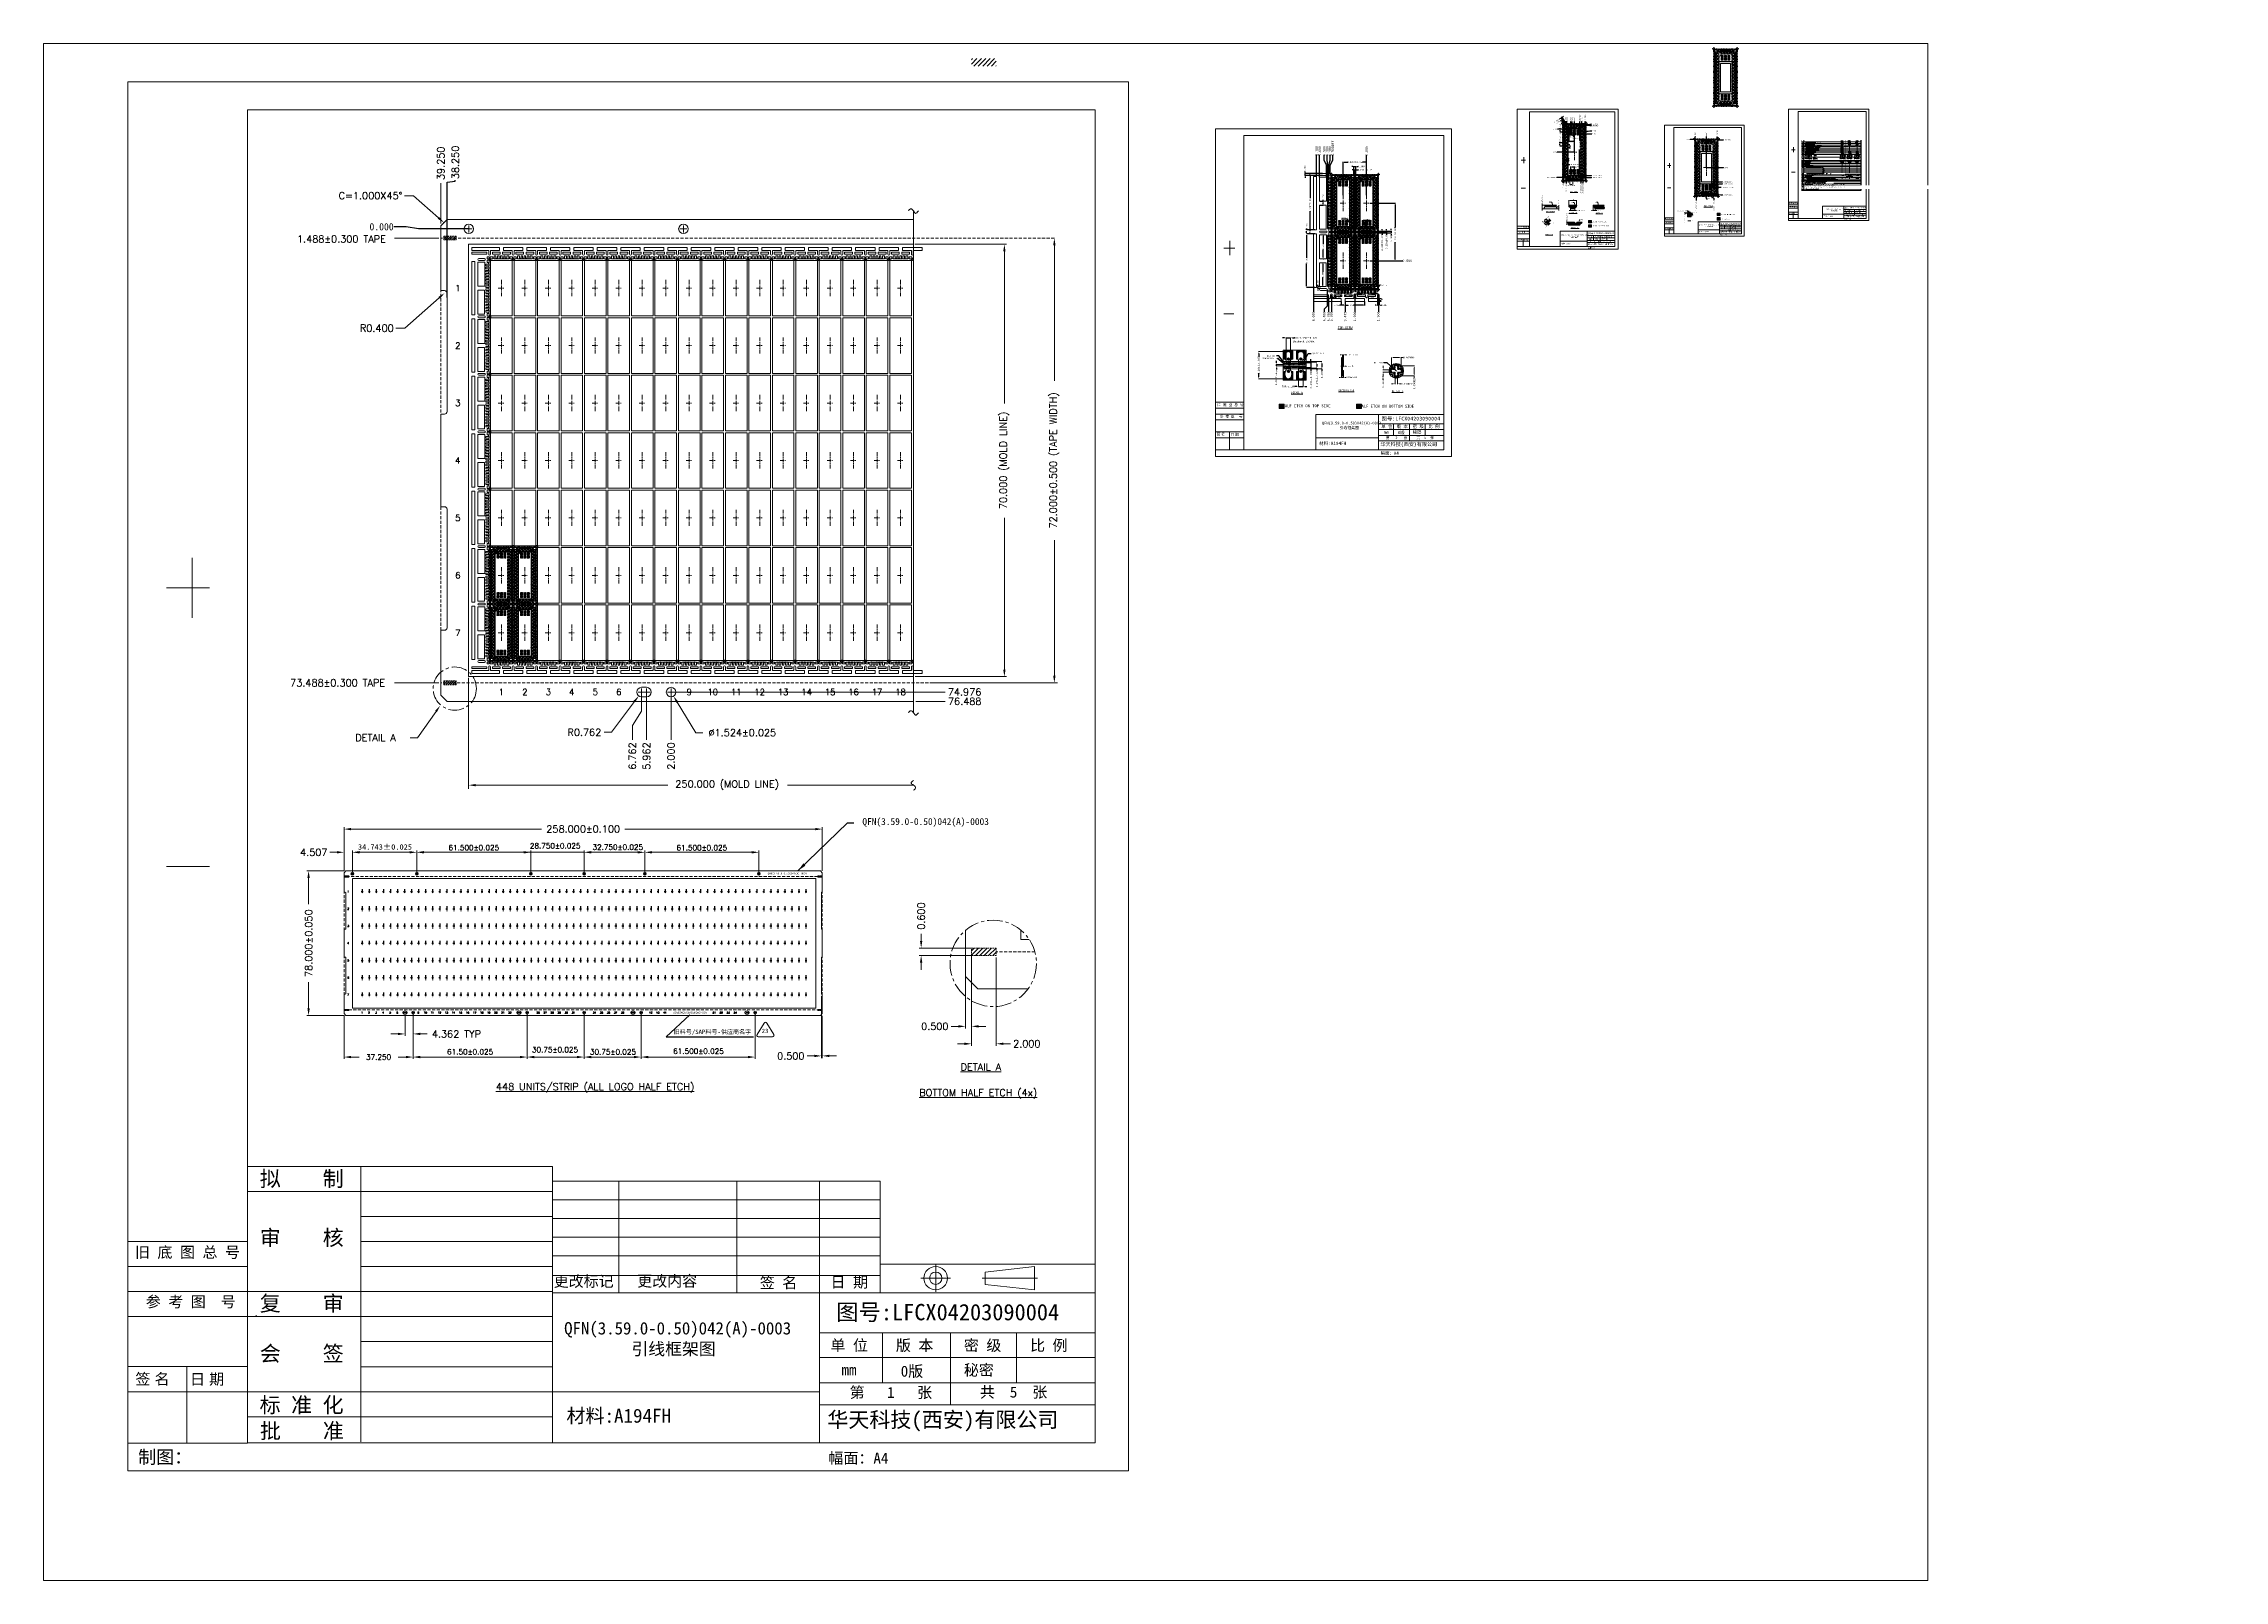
# Model space of a CAD drawing. Header units: millimetres. Extents: x 4471 to 10624, y 832 to 10725.
# Drawn here: x 4471.2 to 4824.1, y 1526.9 to 1775.7 of the extents above; entities that cross this region are included whole.
import ezdxf
from ezdxf import colors
from ezdxf.entities.mleader import LeaderData, LeaderLine
from ezdxf.enums import TextEntityAlignment as Align
from ezdxf.lldxf.tags import DXFTag
from ezdxf.math import Vec2, Vec3

# ---------------------------------------------------------------- set-up
doc = ezdxf.new("R2010")
doc.units = ezdxf.units.MM
for name, pattern in [('CENTER', [2, 1.25, -0.25, 0.25, -0.25]), ('DASHED', [0.75, 0.5, -0.25]), ('HIDDEN', [0.375, 0.25, -0.125])]:
    doc.linetypes.add(name, pattern=pattern)
for name, color, linetype in [('1', 7, 'Continuous'), ('1D', 4, 'Continuous'), ('BOT', 4, 'Continuous'), ('ETCH', 4, 'Continuous'), ('HALF ETCH ON TOP SIDE', 6, 'Continuous'), ('PKG', 2, 'Continuous'), ('PLATING', 3, 'Continuous'), ('中心线', 1, 'CENTER'), ('图层1实体', 7, 'Continuous'), ('标注', 6, 'Continuous')]:
    doc.layers.add(name, color=color, linetype=linetype)
doc.layers.add('DIM', color=4, linetype='Continuous', lineweight=18)
doc.styles.add('ROMANS', font='SIMPLEX', dxfattribs={"width": 0.8, "height": 0.018})
doc.styles.add('SIMPLEX', font='SIMPLEX')
doc.styles.get("Standard").update_dxf_attribs({"font": 'SimSun.ttf'})
doc.styles.add('宋体', font='SimSun.ttf')
tags = doc.linetypes.add('BORDER', pattern=[8.75, 2.5, -1.25, 2.5, -1.25, 0, -1.25]).pattern_tags.tags
tags[14:15] = [DXFTag(74, 4), DXFTag(75, 0), DXFTag(340, '0'), DXFTag(46, 1.0), DXFTag(50, 0.0), DXFTag(44, 0.0), DXFTag(45, 0.0)]
tags[12:13] = [DXFTag(74, 4), DXFTag(75, 0), DXFTag(340, '0'), DXFTag(46, 1.0), DXFTag(50, 0.0), DXFTag(44, 0.0), DXFTag(45, 0.0)]
tags[10:11] = [DXFTag(74, 4), DXFTag(75, 0), DXFTag(340, '0'), DXFTag(46, 1.0), DXFTag(50, 0.0), DXFTag(44, 0.0), DXFTag(45, 0.0)]
tags[8:9] = [DXFTag(74, 4), DXFTag(75, 0), DXFTag(340, '0'), DXFTag(46, 1.0), DXFTag(50, 0.0), DXFTag(44, 0.0), DXFTag(45, 0.0)]
tags[6:7] = [DXFTag(74, 4), DXFTag(75, 0), DXFTag(340, '0'), DXFTag(46, 1.0), DXFTag(50, 0.0), DXFTag(44, 0.0), DXFTag(45, 0.0)]
tags[4:5] = [DXFTag(74, 4), DXFTag(75, 0), DXFTag(340, '0'), DXFTag(46, 1.0), DXFTag(50, 0.0), DXFTag(44, 0.0), DXFTag(45, 0.0)]
doc.dimstyles.new('0D$0', dxfattribs={"dimscale": 0.078, "dimtxt": 1.15, "dimasz": 1.15, "dimexe": 0.3, "dimexo": 0.3, "dimgap": 0.3, "dimtad": 0, "dimdec": 3, "dimzin": 1, "dimdsep": 46, "dimtxsty": 'SIMPLEX', "dimcen": 0.1, "dimclrd": 256, "dimclre": 256, "dimclrt": 256, "dimadec": 0, "dimazin": 0, "dimtfac": 1, "dimtdec": 3, "dimtofl": 0, "dimtmove": 0, "dimatfit": 3, "dimfxl": 1, "dimlwd": -1, "dimlwe": -1, "dimarcsym": 2})
doc.dimstyles.new('ISO-25', dxfattribs={"dimtxt": 0.1, "dimasz": 0.08, "dimexe": 0.015, "dimexo": 0.015, "dimgap": 0.02, "dimtad": 0, "dimzin": 1, "dimdsep": 46, "dimtxsty": 'Standard', "dimcen": 0.1, "dimadec": 0, "dimazin": 0, "dimtfac": 1, "dimtmove": 0, "dimatfit": 3, "dimfxl": 1, "dimarcsym": 0})
doc.dimstyles.get("Standard").update_dxf_attribs({"dimtxt": 0.18, "dimasz": 0.18, "dimexe": 0.18, "dimexo": 0.0625, "dimgap": 0.09, "dimtad": 0, "dimtih": 1, "dimtoh": 1, "dimdec": 4, "dimzin": 0, "dimdsep": 46, "dimtxsty": 'Standard', "dimcen": 0.09, "dimadec": 0, "dimazin": 0, "dimtfac": 1, "dimtdec": 4, "dimtofl": 0, "dimtmove": 0, "dimatfit": 3, "dimfxl": 1, "dimtolj": 1, "dimtzin": 0, "dimarcsym": 0})
pattern_1 = [(45, (4397.645692, 1745.25434), (-0.0179605122, 0.0179605122), [])]
pattern_2 = [(45, (4360.2235, 1736.995505), (-0.0179605122, 0.0179605122), [])]
pattern_3 = [(45, (4364.0235, 1736.995505), (-0.0179605122, 0.0179605122), [])]
pattern_4 = [(45, (4364.0235, 1727.695505), (-0.0179605122, 0.0179605122), [])]
pattern_5 = [(45, (4360.2235, 1727.695505), (-0.0179605122, 0.0179605122), [])]
pattern_6 = [(45, (4422.108332, 1757.344871), (-0.0179605122, 0.0179605122), [])]
pattern_7 = [(45, (-21189.072464, -2534.55335), (-0.0449012806, 0.0449012806), []), (135, (-21189.072464, -2534.55335), (-0.0449012806, -0.0449012806), [])]
pattern_8 = [(45, (-21189.622464, -2534.55335), (-0.0449012806, 0.0449012806), []), (135, (-21189.622464, -2534.55335), (-0.0449012806, -0.0449012806), [])]
pattern_9 = [(45, (-21189.072464, -2535.00335), (-0.0449012806, 0.0449012806), []), (135, (-21189.072464, -2535.00335), (-0.0449012806, -0.0449012806), [])]
pattern_10 = [(45, (-21189.622464, -2535.00335), (-0.0449012806, 0.0449012806), []), (135, (-21189.622464, -2535.00335), (-0.0449012806, -0.0449012806), [])]
pattern_11 = [(0, (4422.10833, 1757.34487), (0.0508, 0.0508), [0.0254, -0.0762]), (90, (4422.12103, 1757.33217), (-0.0508, 0.0508), [0.0254, -0.0762])]
pattern_12 = [(45, (-21213.535104, -2546.643883), (-0.0449012806, 0.0449012806), []), (135, (-21213.535104, -2546.643883), (-0.0449012806, -0.0449012806), [])]
pattern_13 = [(45, (-21214.085104, -2546.643883), (-0.0449012806, 0.0449012806), []), (135, (-21214.085104, -2546.643883), (-0.0449012806, -0.0449012806), [])]
pattern_14 = [(45, (-21213.535104, -2547.093883), (-0.0449012806, 0.0449012806), []), (135, (-21213.535104, -2547.093883), (-0.0449012806, -0.0449012806), [])]
pattern_15 = [(45, (-21214.085104, -2547.093883), (-0.0449012806, 0.0449012806), []), (135, (-21214.085104, -2547.093883), (-0.0449012806, -0.0449012806), [])]
pattern_16 = [(45, (-21247.157294, -2554.90272), (-0.0449012806, 0.0449012806), []), (135, (-21247.157294, -2554.90272), (-0.0449012806, -0.0449012806), [])]
pattern_17 = [(45, (-21247.707294, -2554.90272), (-0.0449012806, 0.0449012806), []), (135, (-21247.707294, -2554.90272), (-0.0449012806, -0.0449012806), [])]
pattern_18 = [(45, (-21247.157294, -2555.35272), (-0.0449012806, 0.0449012806), []), (135, (-21247.157294, -2555.35272), (-0.0449012806, -0.0449012806), [])]
pattern_19 = [(45, (-21247.707294, -2555.35272), (-0.0449012806, 0.0449012806), []), (135, (-21247.707294, -2555.35272), (-0.0449012806, -0.0449012806), [])]
pattern_20 = [(45, (-21250.957294, -2554.90272), (-0.0449012806, 0.0449012806), []), (135, (-21250.957294, -2554.90272), (-0.0449012806, -0.0449012806), [])]
pattern_21 = [(45, (-21251.507294, -2554.90272), (-0.0449012806, 0.0449012806), []), (135, (-21251.507294, -2554.90272), (-0.0449012806, -0.0449012806), [])]
pattern_22 = [(45, (-21250.957294, -2555.35272), (-0.0449012806, 0.0449012806), []), (135, (-21250.957294, -2555.35272), (-0.0449012806, -0.0449012806), [])]
pattern_23 = [(45, (-21251.507294, -2555.35272), (-0.0449012806, 0.0449012806), []), (135, (-21251.507294, -2555.35272), (-0.0449012806, -0.0449012806), [])]
pattern_24 = [(45, (-21250.957294, -2564.20272), (-0.0449012806, 0.0449012806), []), (135, (-21250.957294, -2564.20272), (-0.0449012806, -0.0449012806), [])]
pattern_25 = [(45, (-21251.507294, -2564.20272), (-0.0449012806, 0.0449012806), []), (135, (-21251.507294, -2564.20272), (-0.0449012806, -0.0449012806), [])]
pattern_26 = [(45, (-21250.957294, -2564.65272), (-0.0449012806, 0.0449012806), []), (135, (-21250.957294, -2564.65272), (-0.0449012806, -0.0449012806), [])]
pattern_27 = [(45, (-21251.507294, -2564.65272), (-0.0449012806, 0.0449012806), []), (135, (-21251.507294, -2564.65272), (-0.0449012806, -0.0449012806), [])]
pattern_28 = [(45, (-21247.157294, -2564.20272), (-0.0449012806, 0.0449012806), []), (135, (-21247.157294, -2564.20272), (-0.0449012806, -0.0449012806), [])]
pattern_29 = [(45, (-21247.707294, -2564.20272), (-0.0449012806, 0.0449012806), []), (135, (-21247.707294, -2564.20272), (-0.0449012806, -0.0449012806), [])]
pattern_30 = [(45, (-21247.157294, -2564.65272), (-0.0449012806, 0.0449012806), []), (135, (-21247.157294, -2564.65272), (-0.0449012806, -0.0449012806), [])]
pattern_31 = [(45, (-21247.707294, -2564.65272), (-0.0449012806, 0.0449012806), []), (135, (-21247.707294, -2564.65272), (-0.0449012806, -0.0449012806), [])]
pattern_32 = [(45, (4419.019396, 1742.766156), (-0.0179605122, 0.0179605122), [])]
pattern_33 = [(45, (-21192.1614, -2549.13207), (-0.0449012806, 0.0449012806), []), (135, (-21192.1614, -2549.13207), (-0.0449012806, -0.0449012806), [])]
pattern_34 = [(45, (-21192.7114, -2549.13207), (-0.0449012806, 0.0449012806), []), (135, (-21192.7114, -2549.13207), (-0.0449012806, -0.0449012806), [])]
pattern_35 = [(45, (-21192.1614, -2549.58207), (-0.0449012806, 0.0449012806), []), (135, (-21192.1614, -2549.58207), (-0.0449012806, -0.0449012806), [])]
pattern_36 = [(45, (-21192.7114, -2549.58207), (-0.0449012806, 0.0449012806), []), (135, (-21192.7114, -2549.58207), (-0.0449012806, -0.0449012806), [])]
pattern_37 = [(45, (4224.005417, 1676.753815), (-0.0179605122, 0.0179605122), [])]
pattern_38 = [(45, (4227.805417, 1676.753815), (-0.0179605122, 0.0179605122), [])]
pattern_39 = [(45, (4227.805417, 1667.453815), (-0.0179605122, 0.0179605122), [])]
pattern_40 = [(45, (4224.005417, 1667.453815), (-0.0179605122, 0.0179605122), [])]
pattern_41 = [(45, (-21383.37538, -2615.14441), (-0.0449012806, 0.0449012806), []), (135, (-21383.37538, -2615.14441), (-0.0449012806, -0.0449012806), [])]
pattern_42 = [(45, (-21383.92538, -2615.14441), (-0.0449012806, 0.0449012806), []), (135, (-21383.92538, -2615.14441), (-0.0449012806, -0.0449012806), [])]
pattern_43 = [(45, (-21383.37538, -2615.59441), (-0.0449012806, 0.0449012806), []), (135, (-21383.37538, -2615.59441), (-0.0449012806, -0.0449012806), [])]
pattern_44 = [(45, (-21383.92538, -2615.59441), (-0.0449012806, 0.0449012806), []), (135, (-21383.92538, -2615.59441), (-0.0449012806, -0.0449012806), [])]
pattern_45 = [(45, (-21387.17538, -2615.14441), (-0.0449012806, 0.0449012806), []), (135, (-21387.17538, -2615.14441), (-0.0449012806, -0.0449012806), [])]
pattern_46 = [(45, (-21387.72538, -2615.14441), (-0.0449012806, 0.0449012806), []), (135, (-21387.72538, -2615.14441), (-0.0449012806, -0.0449012806), [])]
pattern_47 = [(45, (-21387.17538, -2615.59441), (-0.0449012806, 0.0449012806), []), (135, (-21387.17538, -2615.59441), (-0.0449012806, -0.0449012806), [])]
pattern_48 = [(45, (-21387.72538, -2615.59441), (-0.0449012806, 0.0449012806), []), (135, (-21387.72538, -2615.59441), (-0.0449012806, -0.0449012806), [])]
pattern_49 = [(45, (-21387.17538, -2624.44441), (-0.0449012806, 0.0449012806), []), (135, (-21387.17538, -2624.44441), (-0.0449012806, -0.0449012806), [])]
pattern_50 = [(45, (-21387.72538, -2624.44441), (-0.0449012806, 0.0449012806), []), (135, (-21387.72538, -2624.44441), (-0.0449012806, -0.0449012806), [])]
pattern_51 = [(45, (-21387.17538, -2624.89441), (-0.0449012806, 0.0449012806), []), (135, (-21387.17538, -2624.89441), (-0.0449012806, -0.0449012806), [])]
pattern_52 = [(45, (-21387.72538, -2624.89441), (-0.0449012806, 0.0449012806), []), (135, (-21387.72538, -2624.89441), (-0.0449012806, -0.0449012806), [])]
pattern_53 = [(45, (-21383.37538, -2624.44441), (-0.0449012806, 0.0449012806), []), (135, (-21383.37538, -2624.44441), (-0.0449012806, -0.0449012806), [])]
pattern_54 = [(45, (-21383.92538, -2624.44441), (-0.0449012806, 0.0449012806), []), (135, (-21383.92538, -2624.44441), (-0.0449012806, -0.0449012806), [])]
pattern_55 = [(45, (-21383.37538, -2624.89441), (-0.0449012806, 0.0449012806), []), (135, (-21383.37538, -2624.89441), (-0.0449012806, -0.0449012806), [])]
pattern_56 = [(45, (-21383.92538, -2624.89441), (-0.0449012806, 0.0449012806), []), (135, (-21383.92538, -2624.89441), (-0.0449012806, -0.0449012806), [])]
pattern_57 = [(45, (4740.294223, 1755.633767), (-0.017960512, 0.017960512), [])]
pattern_58 = [(180, (4740.294223, 1755.633767), (-0.0508, -0.0508), [0.0254, -0.0762]), (270, (4740.281523, 1755.646467), (0.0508, -0.0508), [0.0254, -0.0762])]
pattern_59 = [(0, (4740.294223, 1755.633767), (0.0508, 0.0508), [0.0254, -0.0762]), (90, (4740.306923, 1755.621067), (-0.0508, 0.0508), [0.0254, -0.0762])]
pattern_60 = [(45, (4740.29422, 1755.63377), (-0.04490128, 0.04490128), []), (135, (4740.29422, 1755.63377), (-0.04490128, -0.04490128), [])]
pattern_61 = [(45, (4741.79422, 1755.63377), (-0.04490128, 0.04490128), []), (135, (4741.79422, 1755.63377), (-0.04490128, -0.04490128), [])]
pattern_62 = [(45, (4744.09422, 1755.63377), (-0.04490128, 0.04490128), []), (135, (4744.09422, 1755.63377), (-0.04490128, -0.04490128), [])]
pattern_63 = [(45, (4745.59422, 1755.63377), (-0.04490128, 0.04490128), []), (135, (4745.59422, 1755.63377), (-0.04490128, -0.04490128), [])]

# ---------------------------------------------------------------- blocks, each defined once
blk = doc.blocks.new('*D1')
at = {"layer": 'Defpoints', "color": 0, "transparency": 16777216}
for p in [(4527.88, 1746.05), (4539.99, 1745.71), (4539.99, 1745.71)]:
    blk.add_point(p, dxfattribs=at)
at = {"layer": 'DIM', "color": 0, "lineweight": -2, "transparency": 16777216}
for p, q in [((4529.88, 1746.05), (4527.88, 1746.05)), ((4531.88, 1745.71), (4529.88, 1746.05)), ((4539.97, 1745.71), (4531.88, 1745.71))]:
    blk.add_line(p, q, dxfattribs=at)
at = {"layer": 'DIM', "color": 0, "lineweight": 9, "transparency": 16777216, "insert": (4525.89, 1746.05), "char_height": 1.15, "attachment_point": 5}
blk.add_mtext('0.000', dxfattribs=at)
blk = doc.blocks.new('*D11')
at = {"layer": 'Defpoints', "color": 0, "transparency": 16777216}
for p in [(4716.14, 1758.12), (4718.92, 1758.12), (4718.92, 1758.12)]:
    blk.add_point(p, dxfattribs=at)
at = {"layer": 'DIM', "color": 0, "lineweight": -2, "transparency": 16777216}
blk.add_line((4718.9, 1758.12), (4716.14, 1758.12), dxfattribs=at)
at = {"layer": 'DIM', "color": 0, "lineweight": 9, "transparency": 16777216, "insert": (4715.79, 1758.12), "char_height": 0.185, "attachment_point": 5}
blk.add_mtext('0.000', dxfattribs=at)
blk = doc.blocks.new('*D9')
at = {"layer": 'Defpoints', "color": 0, "transparency": 16777216}
for p in [(4718.92, 1763.12), (4718.92, 1758.12), (4718.92, 1758.12)]:
    blk.add_point(p, dxfattribs=at)
at = {"layer": 'DIM', "color": 0, "lineweight": -2, "transparency": 16777216}
for p, q in [((4718.92, 1762.82), (4718.92, 1763.12)), ((4718.92, 1762.52), (4718.92, 1762.82)), ((4718.92, 1758.14), (4718.92, 1762.52))]:
    blk.add_line(p, q, dxfattribs=at)
at = {"layer": 'DIM', "color": 0, "lineweight": 9, "transparency": 16777216, "insert": (4718.92, 1763.46), "char_height": 0.185, "attachment_point": 5, "rotation": 90}
blk.add_mtext('0.000', dxfattribs=at)
blk = doc.blocks.new('*D12')
at = {"layer": 'Defpoints', "color": 0, "transparency": 16777216}
for p in [(4720.67, 1763.12), (4720.67, 1762.62), (4718.92, 1758.12)]:
    blk.add_point(p, dxfattribs=at)
at = {"layer": 'DIM', "color": 0, "lineweight": -2, "transparency": 16777216}
blk.add_line((4720.67, 1762.64), (4720.67, 1763.12), dxfattribs=at)
at = {"layer": 'DIM', "color": 0, "lineweight": 9, "transparency": 16777216, "insert": (4720.67, 1763.65), "char_height": 0.185, "attachment_point": 5, "rotation": 90}
blk.add_mtext('1.750PKG', dxfattribs=at)
blk = doc.blocks.new('*D10')
at = {"layer": 'Defpoints', "color": 0, "transparency": 16777216}
for p in [(4720.67, 1762.62), (4721.7, 1762.66), (4718.92, 1758.12)]:
    blk.add_point(p, dxfattribs=at)
at = {"layer": 'DIM', "color": 0, "lineweight": -2, "transparency": 16777216}
for p, q in [((4720.69, 1762.62), (4721.1, 1762.62)), ((4721.1, 1762.62), (4721.4, 1762.66)), ((4721.4, 1762.66), (4721.7, 1762.66))]:
    blk.add_line(p, q, dxfattribs=at)
at = {"layer": 'DIM', "color": 0, "lineweight": 9, "transparency": 16777216, "insert": (4722.25, 1762.66), "char_height": 0.185, "attachment_point": 5}
blk.add_mtext('4.500PKG', dxfattribs=at)
blk = doc.blocks.new('*D14')
at = {"layer": 'Defpoints', "color": 0, "transparency": 16777216}
for p in [(4720.11, 1762.52), (4721.71, 1762.43), (4718.92, 1758.12)]:
    blk.add_point(p, dxfattribs=at)
at = {"layer": 'DIM', "color": 0, "lineweight": -2, "transparency": 16777216}
for p, q in [((4720.13, 1762.52), (4721.11, 1762.52)), ((4721.11, 1762.52), (4721.41, 1762.43)), ((4721.41, 1762.43), (4721.71, 1762.43))]:
    blk.add_line(p, q, dxfattribs=at)
at = {"layer": 'DIM', "color": 0, "lineweight": 9, "transparency": 16777216, "insert": (4722.26, 1762.43), "char_height": 0.185, "attachment_point": 5}
blk.add_mtext('4.400REF', dxfattribs=at)
blk = doc.blocks.new('*D16')
at = {"layer": 'Defpoints', "color": 0, "transparency": 16777216}
for p in [(4719.81, 1762.05), (4719.83, 1763.12), (4718.92, 1758.12)]:
    blk.add_point(p, dxfattribs=at)
at = {"layer": 'DIM', "color": 0, "lineweight": -2, "transparency": 16777216}
for p, q in [((4719.81, 1762.52), (4719.83, 1762.82)), ((4719.81, 1762.07), (4719.81, 1762.52)), ((4719.83, 1762.82), (4719.83, 1763.12))]:
    blk.add_line(p, q, dxfattribs=at)
at = {"layer": 'DIM', "color": 0, "lineweight": 9, "transparency": 16777216, "insert": (4719.83, 1763.67), "char_height": 0.185, "attachment_point": 5, "rotation": 90}
blk.add_mtext('0.889REF', dxfattribs=at)
blk = doc.blocks.new('*D17')
at = {"layer": 'Defpoints', "color": 0, "transparency": 16777216}
for p in [(4720.1, 1762.18), (4720.12, 1763.12), (4718.92, 1758.12)]:
    blk.add_point(p, dxfattribs=at)
at = {"layer": 'DIM', "color": 0, "lineweight": -2, "transparency": 16777216}
for p, q in [((4720.1, 1762.52), (4720.12, 1762.82)), ((4720.1, 1762.2), (4720.1, 1762.52)), ((4720.12, 1762.82), (4720.12, 1763.12))]:
    blk.add_line(p, q, dxfattribs=at)
at = {"layer": 'DIM', "color": 0, "lineweight": 9, "transparency": 16777216, "insert": (4720.12, 1763.45), "char_height": 0.185, "attachment_point": 5, "rotation": 90}
blk.add_mtext('1.175', dxfattribs=at)
blk = doc.blocks.new('*D18')
at = {"layer": 'Defpoints', "color": 0, "transparency": 16777216}
for p in [(4718.92, 1758.12), (4719.95, 1754.35), (4721.71, 1754.35)]:
    blk.add_point(p, dxfattribs=at)
at = {"layer": 'DIM', "color": 0, "lineweight": -2, "transparency": 16777216}
blk.add_line((4719.97, 1754.35), (4721.71, 1754.35), dxfattribs=at)
at = {"layer": 'DIM', "color": 0, "lineweight": 9, "transparency": 16777216, "insert": (4722.51, 1754.35), "char_height": 0.185, "attachment_point": 5}
blk.add_mtext('3.775%%p0.025', dxfattribs=at)
blk = doc.blocks.new('*D19')
at = {"layer": 'Defpoints', "color": 0, "transparency": 16777216}
for p in [(4718.92, 1758.12, -0.2), (4719.95, 1754.35, -0.2), (4719.95, 1753.13, -0.2)]:
    blk.add_point(p, dxfattribs=at)
at = {"layer": 'DIM', "color": 0, "lineweight": -2, "transparency": 16777216}
blk.add_line((4719.95, 1754.33), (4719.95, 1753.13), dxfattribs=at)
at = {"layer": 'DIM', "color": 0, "lineweight": 9, "transparency": 16777216, "insert": (4719.95, 1752.33), "char_height": 0.185, "attachment_point": 5, "rotation": 90}
blk.add_mtext('1.025±0.025', dxfattribs=at)
blk = doc.blocks.new('*D20')
at = {"layer": 'Defpoints', "color": 0, "transparency": 16777216}
for p in [(4718.92, 1758.12, -0.2), (4719.67, 1754.02, -0.2), (4721.71, 1754.02, -0.2)]:
    blk.add_point(p, dxfattribs=at)
at = {"layer": 'DIM', "color": 0, "lineweight": -2, "transparency": 16777216}
blk.add_line((4719.69, 1754.02), (4721.71, 1754.02), dxfattribs=at)
at = {"layer": 'DIM', "color": 0, "lineweight": 9, "transparency": 16777216, "insert": (4722.51, 1754.02), "char_height": 0.185, "attachment_point": 5}
blk.add_mtext('4.100±0.025', dxfattribs=at)
blk = doc.blocks.new('*D21')
at = {"layer": 'Defpoints', "color": 0, "transparency": 16777216}
for p in [(4718.92, 1758.12), (4720.27, 1754.62), (4720.27, 1753.13)]:
    blk.add_point(p, dxfattribs=at)
at = {"layer": 'DIM', "color": 0, "lineweight": -2, "transparency": 16777216}
blk.add_line((4720.27, 1754.6), (4720.27, 1753.13), dxfattribs=at)
at = {"layer": 'DIM', "color": 0, "lineweight": 9, "transparency": 16777216, "insert": (4720.27, 1752.33), "char_height": 0.185, "attachment_point": 5, "rotation": 90}
blk.add_mtext('1.350%%p0.025', dxfattribs=at)
blk = doc.blocks.new('*D22')
at = {"layer": 'Defpoints', "color": 0, "transparency": 16777216}
for p in [(4719.95, 1761.9), (4719.74, 1754.35), (4719.95, 1754.35)]:
    blk.add_point(p, dxfattribs=at)
at = {"layer": 'DIM', "color": 0, "lineweight": -2, "transparency": 16777216}
for p, q in [((4719.93, 1761.9), (4719.73, 1761.9)), ((4719.74, 1761.75), (4719.74, 1760.01)), ((4719.74, 1754.5), (4719.74, 1758.56)), ((4719.93, 1754.35), (4719.73, 1754.35))]:
    blk.add_line(p, q, dxfattribs=at)
at = {"layer": 'DIM', "color": 0, "transparency": 16777216}
for points in [[(4719.77, 1761.75), (4719.72, 1761.75), (4719.74, 1761.9)], [(4719.72, 1754.5), (4719.77, 1754.5), (4719.74, 1754.35)]]:
    blk.add_solid(points, dxfattribs=at)
at = {"layer": 'DIM', "color": 0, "lineweight": 9, "transparency": 16777216, "insert": (4719.74, 1759.28), "char_height": 0.165, "attachment_point": 5, "rotation": 90}
blk.add_mtext('7.550%%p0.025', dxfattribs=at)
blk = doc.blocks.new('*D23')
at = {"layer": 'Defpoints', "color": 0, "transparency": 16777216}
for p in [(4717.9, 1755.98), (4719.95, 1756.14), (4719.95, 1755.96)]:
    blk.add_point(p, dxfattribs=at)
at = {"layer": 'DIM', "color": 0, "lineweight": -2, "transparency": 16777216}
for p, q in [((4717.9, 1756), (4717.9, 1756.15)), ((4718.05, 1756.14), (4718.21, 1756.14)), ((4719.8, 1756.14), (4719.66, 1756.14)), ((4719.95, 1755.98), (4719.95, 1756.15))]:
    blk.add_line(p, q, dxfattribs=at)
at = {"layer": 'DIM', "color": 0, "transparency": 16777216}
for points in [[(4718.05, 1756.16), (4718.05, 1756.11), (4717.9, 1756.14)], [(4719.8, 1756.11), (4719.8, 1756.16), (4719.95, 1756.14)]]:
    blk.add_solid(points, dxfattribs=at)
at = {"layer": 'DIM', "color": 0, "lineweight": 9, "transparency": 16777216, "insert": (4718.94, 1756.14), "char_height": 0.165, "attachment_point": 5}
blk.add_mtext('2.050%%p0.025', dxfattribs=at)
blk = doc.blocks.new('*D24')
at = {"layer": 'Defpoints', "color": 0, "transparency": 16777216}
for p in [(4718.37, 1763.12), (4718.37, 1761.54), (4718.92, 1758.12)]:
    blk.add_point(p, dxfattribs=at)
at = {"layer": 'DIM', "color": 0, "lineweight": -2, "transparency": 16777216}
blk.add_line((4718.37, 1761.56), (4718.37, 1763.12), dxfattribs=at)
at = {"layer": 'DIM', "color": 0, "lineweight": 9, "transparency": 16777216, "insert": (4718.37, 1763.46), "char_height": 0.185, "attachment_point": 5, "rotation": 90}
blk.add_mtext('0.550', dxfattribs=at)
blk = doc.blocks.new('*D25')
at = {"layer": 'Defpoints', "color": 0, "transparency": 16777216}
for p in [(4716.56, 1759.12), (4717.19, 1759.62, -0.2), (4717.19, 1759.12, -0.2)]:
    blk.add_point(p, dxfattribs=at)
at = {"layer": 'DIM', "color": 0, "lineweight": -2, "transparency": 16777216}
for p, q in [((4717.17, 1759.62), (4716.55, 1759.62)), ((4717.17, 1759.12), (4716.55, 1759.12)), ((4716.56, 1759.62), (4716.56, 1759.77)), ((4716.56, 1759.27), (4716.56, 1759.47))]:
    blk.add_line(p, q, dxfattribs=at)
at = {"layer": 'DIM', "color": 0, "transparency": 16777216}
for points in [[(4716.54, 1759.47), (4716.59, 1759.47), (4716.56, 1759.62)], [(4716.54, 1759.27), (4716.59, 1759.27), (4716.56, 1759.12)]]:
    blk.add_solid(points, dxfattribs=at)
at = {"layer": 'DIM', "color": 0, "lineweight": 9, "transparency": 16777216, "insert": (4716.56, 1760.49), "char_height": 0.165, "attachment_point": 5, "rotation": 90}
blk.add_mtext('0.500±0.025', dxfattribs=at)
blk = doc.blocks.new('*D26')
at = {"layer": 'Defpoints', "color": 0, "transparency": 16777216}
for p in [(4718.37, 1755.16), (4718.92, 1755.78), (4718.92, 1755.16)]:
    blk.add_point(p, dxfattribs=at)
at = {"layer": 'DIM', "color": 0, "lineweight": -2, "transparency": 16777216}
for p, q in [((4718.37, 1755.18), (4718.37, 1755.79)), ((4718.5, 1755.78), (4718.79, 1755.78)), ((4718.92, 1755.18), (4718.92, 1755.79)), ((4718.92, 1755.78), (4719.05, 1755.78))]:
    blk.add_line(p, q, dxfattribs=at)
at = {"layer": 'DIM', "color": 0, "transparency": 16777216}
for points in [[(4718.5, 1755.8), (4718.5, 1755.76), (4718.37, 1755.78)], [(4718.79, 1755.76), (4718.79, 1755.8), (4718.92, 1755.78)]]:
    blk.add_solid(points, dxfattribs=at)
at = {"layer": 'DIM', "color": 0, "lineweight": 9, "transparency": 16777216, "insert": (4719.34, 1755.78), "char_height": 0.15, "attachment_point": 5}
blk.add_mtext('0.550', dxfattribs=at)
blk = doc.blocks.new('*D27')
at = {"layer": 'Defpoints', "color": 0, "transparency": 16777216}
for p in [(4716.98, 1763.39), (4717.5, 1762.3, -0.2), (4717.62, 1762.38)]:
    blk.add_point(p, dxfattribs=at)
at = {"layer": 'DIM', "color": 0, "lineweight": -2, "transparency": 16777216}
for p, q in [((4716.73, 1763.22), (4716.6, 1763.14)), ((4717.48, 1762.31), (4716.85, 1763.32)), ((4716.98, 1763.39), (4716.86, 1763.31)), ((4717.61, 1762.39), (4716.98, 1763.4)), ((4717.11, 1763.47), (4717.24, 1763.55))]:
    blk.add_line(p, q, dxfattribs=at)
at = {"layer": 'DIM', "color": 0, "transparency": 16777216}
for points in [[(4716.72, 1763.25), (4716.74, 1763.2), (4716.86, 1763.31)], [(4717.1, 1763.49), (4717.12, 1763.44), (4716.98, 1763.39)]]:
    blk.add_solid(points, dxfattribs=at)
at = {"layer": 'DIM', "color": 0, "lineweight": 9, "transparency": 16777216, "insert": (4716.34, 1762.98), "char_height": 0.165, "attachment_point": 5, "rotation": 32.3474}
blk.add_mtext('0.150', dxfattribs=at)
blk = doc.blocks.new('*D28')
at = {"layer": 'Defpoints', "color": 0, "transparency": 16777216}
for p in [(4716.79, 1763.69), (4717.66, 1762.31), (4717.8, 1762.41)]:
    blk.add_point(p, dxfattribs=at)
at = {"layer": 'DIM', "color": 0, "lineweight": -2, "transparency": 16777216}
for p, q in [((4716.67, 1763.61), (4716.54, 1763.53)), ((4716.94, 1763.78), (4716.79, 1763.69)), ((4717.65, 1762.33), (4716.79, 1763.7)), ((4717.79, 1762.42), (4716.93, 1763.79)), ((4717.06, 1763.86), (4717.19, 1763.94))]:
    blk.add_line(p, q, dxfattribs=at)
at = {"layer": 'DIM', "color": 0, "transparency": 16777216}
for points in [[(4716.68, 1763.58), (4716.65, 1763.63), (4716.79, 1763.69)], [(4717.05, 1763.88), (4717.08, 1763.84), (4716.94, 1763.78)]]:
    blk.add_solid(points, dxfattribs=at)
at = {"layer": 'DIM', "color": 0, "lineweight": 9, "transparency": 16777216, "insert": (4716.12, 1763.26), "char_height": 0.165, "attachment_point": 5, "rotation": 32.3474}
blk.add_mtext('0.169{\\H0.099000;\\S+0.05^ -0.03;}', dxfattribs=at)
blk = doc.blocks.new('*D29')
at = {"layer": 'Defpoints', "color": 0, "transparency": 16777216}
for p in [(4717.53, 1763.12), (4717.53, 1762.68), (4718.92, 1758.12)]:
    blk.add_point(p, dxfattribs=at)
at = {"layer": 'DIM', "color": 0, "lineweight": -2, "transparency": 16777216}
blk.add_line((4717.53, 1762.7), (4717.53, 1763.12), dxfattribs=at)
at = {"layer": 'DIM', "color": 0, "lineweight": 9, "transparency": 16777216, "insert": (4717.53, 1763.45), "char_height": 0.185, "attachment_point": 5, "rotation": 90}
blk.add_mtext('1.390', dxfattribs=at)
blk = doc.blocks.new('*D30')
at = {"layer": 'Defpoints', "color": 0, "transparency": 16777216}
for p in [(4717.73, 1763.12), (4717.73, 1762.68), (4718.92, 1758.12)]:
    blk.add_point(p, dxfattribs=at)
at = {"layer": 'DIM', "color": 0, "lineweight": -2, "transparency": 16777216}
blk.add_line((4717.73, 1762.7), (4717.73, 1763.12), dxfattribs=at)
at = {"layer": 'DIM', "color": 0, "lineweight": 9, "transparency": 16777216, "insert": (4717.73, 1763.45), "char_height": 0.185, "attachment_point": 5, "rotation": 90}
blk.add_mtext('1.190', dxfattribs=at)
blk = doc.blocks.new('*D32')
at = {"layer": 'Defpoints', "color": 0, "transparency": 16777216}
for p in [(4718.92, 1758.12), (4717.12, 1753.57), (4717.12, 1753.13)]:
    blk.add_point(p, dxfattribs=at)
at = {"layer": 'DIM', "color": 0, "lineweight": -2, "transparency": 16777216}
blk.add_line((4717.12, 1753.55), (4717.12, 1753.13), dxfattribs=at)
at = {"layer": 'DIM', "color": 0, "lineweight": 9, "transparency": 16777216, "insert": (4717.12, 1752.79), "char_height": 0.185, "attachment_point": 5, "rotation": 90}
blk.add_mtext('1.805', dxfattribs=at)
blk = doc.blocks.new('*D33')
at = {"layer": 'Defpoints', "color": 0, "transparency": 16777216}
for p in [(4719.47, 1761.09), (4721.73, 1761.09), (4718.92, 1758.12)]:
    blk.add_point(p, dxfattribs=at)
at = {"layer": 'DIM', "color": 0, "lineweight": -2, "transparency": 16777216}
for p, q in [((4719.49, 1761.09), (4721.13, 1761.09)), ((4721.13, 1761.09), (4721.43, 1761.09)), ((4721.43, 1761.09), (4721.73, 1761.09))]:
    blk.add_line(p, q, dxfattribs=at)
at = {"layer": 'DIM', "color": 0, "lineweight": 9, "transparency": 16777216, "insert": (4722.08, 1761.09), "char_height": 0.185, "attachment_point": 5}
blk.add_mtext('2.966', dxfattribs=at)
blk = doc.blocks.new('*D34')
at = {"layer": 'Defpoints', "color": 0, "transparency": 16777216}
for p in [(4719.47, 1761.54), (4721.73, 1761.59), (4718.92, 1758.12)]:
    blk.add_point(p, dxfattribs=at)
at = {"layer": 'DIM', "color": 0, "lineweight": -2, "transparency": 16777216}
for p, q in [((4719.49, 1761.54), (4721.13, 1761.54)), ((4721.13, 1761.54), (4721.43, 1761.59)), ((4721.43, 1761.59), (4721.73, 1761.59))]:
    blk.add_line(p, q, dxfattribs=at)
at = {"layer": 'DIM', "color": 0, "lineweight": 9, "transparency": 16777216, "insert": (4722.08, 1761.59), "char_height": 0.185, "attachment_point": 5}
blk.add_mtext('3.416', dxfattribs=at)
blk = doc.blocks.new('*D35')
at = {"layer": 'Defpoints', "color": 0, "transparency": 16777216}
for p in [(4716.61, 1761.87), (4717.75, 1761.87), (4717.75, 1761.37)]:
    blk.add_point(p, dxfattribs=at)
at = {"layer": 'DIM', "color": 0, "lineweight": -2, "transparency": 16777216}
for p, q in [((4717.73, 1761.87), (4716.59, 1761.87)), ((4717.73, 1761.37), (4716.59, 1761.37)), ((4716.61, 1761.87), (4716.61, 1762.02)), ((4716.61, 1761.52), (4716.61, 1761.72))]:
    blk.add_line(p, q, dxfattribs=at)
at = {"layer": 'DIM', "color": 0, "transparency": 16777216}
for points in [[(4716.63, 1761.72), (4716.58, 1761.72), (4716.61, 1761.87)], [(4716.58, 1761.52), (4716.63, 1761.52), (4716.61, 1761.37)]]:
    blk.add_solid(points, dxfattribs=at)
at = {"layer": 'DIM', "color": 0, "lineweight": 9, "transparency": 16777216, "insert": (4716.61, 1762.37), "char_height": 0.185, "attachment_point": 5, "rotation": 90}
blk.add_mtext('0.500', dxfattribs=at)
blk = doc.blocks.new('*U36')
at = {"layer": '中心线', "ltscale": 0.5}
for p, q in [((0, 0.396), (0, -0.396)), ((-0.1485, 0), (0.1485, 0))]:
    blk.add_line(p, q, dxfattribs=at)
blk = doc.blocks.new('*U37')
at = {"color": 0, "linetype": 'ByBlock', "lineweight": -2}
for p in [(0, 16.74), (0, 13.95), (1.14, 16.74), (1.14, 13.95), (2.28, 16.74), (2.28, 13.95), (3.42, 16.74), (3.42, 13.95), (4.56, 16.74), (4.56, 13.95), (5.7, 16.74), (5.7, 13.95), (6.84, 16.74), (6.84, 13.95), (7.98, 16.74), (7.98, 13.95), (9.12, 16.74), (9.12, 13.95), (10.26, 16.74), (10.26, 13.95), (11.4, 16.74), (11.4, 13.95), (12.54, 16.74), (12.54, 13.95), (13.68, 16.74), (13.68, 13.95), (14.82, 16.74), (14.82, 13.95), (15.96, 16.74), (15.96, 13.95), (17.1, 16.74), (17.1, 13.95), (18.24, 16.74), (18.24, 13.95), (19.38, 16.74), (19.38, 13.95), (20.52, 16.74), (20.52, 13.95), (21.66, 16.74), (21.66, 13.95), (22.8, 16.74), (22.8, 13.95), (23.94, 16.74), (23.94, 13.95), (25.08, 16.74), (25.08, 13.95), (26.22, 16.74), (26.22, 13.95), (27.36, 16.74), (27.36, 13.95), (28.5, 16.74), (28.5, 13.95), (29.64, 16.74), (29.64, 13.95), (30.78, 16.74), (30.78, 13.95), (31.92, 16.74), (31.92, 13.95), (33.06, 16.74), (33.06, 13.95), (34.2, 16.74), (34.2, 13.95), (35.34, 16.74), (35.34, 13.95), (36.48, 16.74), (36.48, 13.95), (37.62, 16.74), (37.62, 13.95), (38.76, 16.74), (38.76, 13.95), (39.9, 16.74), (39.9, 13.95), (41.04, 16.74), (41.04, 13.95), (42.18, 16.74), (42.18, 13.95), (43.32, 16.74), (43.32, 13.95), (44.46, 16.74), (44.46, 13.95), (45.6, 16.74), (45.6, 13.95), (46.74, 16.74), (46.74, 13.95), (47.88, 16.74), (47.88, 13.95), (49.02, 16.74), (49.02, 13.95), (50.16, 16.74), (50.16, 13.95), (51.3, 16.74), (51.3, 13.95), (52.44, 16.74), (52.44, 13.95), (53.58, 16.74), (53.58, 13.95), (54.72, 16.74), (54.72, 13.95), (55.86, 16.74), (55.86, 13.95), (57, 16.74), (57, 13.95), (58.14, 16.74), (58.14, 13.95), (59.28, 16.74), (59.28, 13.95), (60.42, 16.74), (60.42, 13.95), (61.56, 16.74), (61.56, 13.95), (62.7, 16.74), (62.7, 13.95), (63.84, 16.74), (63.84, 13.95), (64.98, 16.74), (64.98, 13.95), (66.12, 16.74), (66.12, 13.95), (67.26, 16.74), (67.26, 13.95), (68.4, 16.74), (68.4, 13.95), (69.54, 16.74), (69.54, 13.95), (70.68, 16.74), (70.68, 13.95), (71.82, 16.74), (71.82, 13.95), (0, 11.16), (1.14, 11.16), (2.28, 11.16), (3.42, 11.16), (4.56, 11.16), (5.7, 11.16), (6.84, 11.16), (7.98, 11.16), (9.12, 11.16), (10.26, 11.16), (11.4, 11.16), (12.54, 11.16), (13.68, 11.16), (14.82, 11.16), (15.96, 11.16), (17.1, 11.16), (18.24, 11.16), (19.38, 11.16), (20.52, 11.16), (21.66, 11.16), (22.8, 11.16), (23.94, 11.16), (25.08, 11.16), (26.22, 11.16), (27.36, 11.16), (28.5, 11.16), (29.64, 11.16), (30.78, 11.16), (31.92, 11.16), (33.06, 11.16), (34.2, 11.16), (35.34, 11.16), (36.48, 11.16), (37.62, 11.16), (38.76, 11.16), (39.9, 11.16), (41.04, 11.16), (42.18, 11.16), (43.32, 11.16), (44.46, 11.16), (45.6, 11.16), (46.74, 11.16), (47.88, 11.16), (49.02, 11.16), (50.16, 11.16), (51.3, 11.16), (52.44, 11.16), (53.58, 11.16), (54.72, 11.16), (55.86, 11.16), (57, 11.16), (58.14, 11.16), (59.28, 11.16), (60.42, 11.16), (61.56, 11.16), (62.7, 11.16), (63.84, 11.16), (64.98, 11.16), (66.12, 11.16), (67.26, 11.16), (68.4, 11.16), (69.54, 11.16), (70.68, 11.16), (71.82, 11.16), (0, 8.37), (1.14, 8.37), (2.28, 8.37), (3.42, 8.37), (4.56, 8.37), (5.7, 8.37), (6.84, 8.37), (7.98, 8.37), (9.12, 8.37), (10.26, 8.37), (11.4, 8.37), (12.54, 8.37), (13.68, 8.37), (14.82, 8.37), (15.96, 8.37), (17.1, 8.37), (18.24, 8.37), (19.38, 8.37), (20.52, 8.37), (21.66, 8.37), (22.8, 8.37), (23.94, 8.37), (25.08, 8.37), (26.22, 8.37), (27.36, 8.37), (28.5, 8.37), (29.64, 8.37), (30.78, 8.37), (31.92, 8.37), (33.06, 8.37), (34.2, 8.37), (35.34, 8.37), (36.48, 8.37), (37.62, 8.37), (38.76, 8.37), (39.9, 8.37), (41.04, 8.37), (42.18, 8.37), (43.32, 8.37), (44.46, 8.37), (45.6, 8.37), (46.74, 8.37), (47.88, 8.37), (49.02, 8.37), (50.16, 8.37), (51.3, 8.37), (52.44, 8.37), (53.58, 8.37), (54.72, 8.37), (55.86, 8.37), (57, 8.37), (58.14, 8.37), (59.28, 8.37), (60.42, 8.37), (61.56, 8.37), (62.7, 8.37), (63.84, 8.37), (64.98, 8.37), (66.12, 8.37), (67.26, 8.37), (68.4, 8.37), (69.54, 8.37), (70.68, 8.37), (71.82, 8.37), (0, 5.58), (1.14, 5.58), (2.28, 5.58), (3.42, 5.58), (4.56, 5.58), (5.7, 5.58), (6.84, 5.58), (7.98, 5.58), (9.12, 5.58), (10.26, 5.58), (11.4, 5.58), (12.54, 5.58), (13.68, 5.58), (14.82, 5.58), (15.96, 5.58), (17.1, 5.58), (18.24, 5.58), (19.38, 5.58), (20.52, 5.58), (21.66, 5.58), (22.8, 5.58), (23.94, 5.58), (25.08, 5.58), (26.22, 5.58), (27.36, 5.58), (28.5, 5.58), (29.64, 5.58), (30.78, 5.58), (31.92, 5.58), (33.06, 5.58), (34.2, 5.58), (35.34, 5.58), (36.48, 5.58), (37.62, 5.58), (38.76, 5.58), (39.9, 5.58), (41.04, 5.58), (42.18, 5.58), (43.32, 5.58), (44.46, 5.58), (45.6, 5.58), (46.74, 5.58), (47.88, 5.58), (49.02, 5.58), (50.16, 5.58), (51.3, 5.58), (52.44, 5.58), (53.58, 5.58), (54.72, 5.58), (55.86, 5.58), (57, 5.58), (58.14, 5.58), (59.28, 5.58), (60.42, 5.58), (61.56, 5.58), (62.7, 5.58), (63.84, 5.58), (64.98, 5.58), (66.12, 5.58), (67.26, 5.58), (68.4, 5.58), (69.54, 5.58), (70.68, 5.58), (71.82, 5.58), (0, 2.79), (0, 0), (1.14, 2.79), (1.14, 0), (2.28, 2.79), (2.28, 0), (3.42, 2.79), (3.42, 0), (4.56, 2.79), (4.56, 0), (5.7, 2.79), (5.7, 0), (6.84, 2.79), (6.84, 0), (7.98, 2.79), (7.98, 0), (9.12, 2.79), (9.12, 0), (10.26, 2.79), (10.26, 0), (11.4, 2.79), (11.4, 0), (12.54, 2.79), (12.54, 0), (13.68, 2.79), (13.68, 0), (14.82, 2.79), (14.82, 0), (15.96, 2.79), (15.96, 0), (17.1, 2.79), (17.1, 0), (18.24, 2.79), (18.24, 0), (19.38, 2.79), (19.38, 0), (20.52, 2.79), (20.52, 0), (21.66, 2.79), (21.66, 0), (22.8, 2.79), (22.8, 0), (23.94, 2.79), (23.94, 0), (25.08, 2.79), (25.08, 0), (26.22, 2.79), (26.22, 0), (27.36, 2.79), (27.36, 0), (28.5, 2.79), (28.5, 0), (29.64, 2.79), (29.64, 0), (30.78, 2.79), (30.78, 0), (31.92, 2.79), (31.92, 0), (33.06, 2.79), (33.06, 0), (34.2, 2.79), (34.2, 0), (35.34, 2.79), (35.34, 0), (36.48, 2.79), (36.48, 0), (37.62, 2.79), (37.62, 0), (38.76, 2.79), (38.76, 0), (39.9, 2.79), (39.9, 0), (41.04, 2.79), (41.04, 0), (42.18, 2.79), (42.18, 0), (43.32, 2.79), (43.32, 0), (44.46, 2.79), (44.46, 0), (45.6, 2.79), (45.6, 0), (46.74, 2.79), (46.74, 0), (47.88, 2.79), (47.88, 0), (49.02, 2.79), (49.02, 0), (50.16, 2.79), (50.16, 0), (51.3, 2.79), (51.3, 0), (52.44, 2.79), (52.44, 0), (53.58, 2.79), (53.58, 0), (54.72, 2.79), (54.72, 0), (55.86, 2.79), (55.86, 0), (57, 2.79), (57, 0), (58.14, 2.79), (58.14, 0), (59.28, 2.79), (59.28, 0), (60.42, 2.79), (60.42, 0), (61.56, 2.79), (61.56, 0), (62.7, 2.79), (62.7, 0), (63.84, 2.79), (63.84, 0), (64.98, 2.79), (64.98, 0), (66.12, 2.79), (66.12, 0), (67.26, 2.79), (67.26, 0), (68.4, 2.79), (68.4, 0), (69.54, 2.79), (69.54, 0), (70.68, 2.79), (70.68, 0), (71.82, 2.79), (71.82, 0)]:
    blk.add_blockref('*U36', p, dxfattribs=at)
blk = doc.blocks.new('*D62')
at = {"layer": 'Defpoints', "color": 0, "transparency": 16777216}
for p in [(4687.05, 1745.36), (4687.05, 1745.06), (4689.3, 1745.06)]:
    blk.add_point(p, dxfattribs=at)
at = {"layer": 'DIM', "color": 0, "lineweight": -2, "transparency": 16777216}
for p, q in [((4687.06, 1745.36), (4689.31, 1745.36)), ((4687.06, 1745.06), (4689.31, 1745.06)), ((4689.3, 1745.54), (4689.3, 1745.72)), ((4689.3, 1745.36), (4689.3, 1745.06)), ((4689.3, 1744.88), (4689.3, 1744.7))]:
    blk.add_line(p, q, dxfattribs=at)
at = {"layer": 'DIM', "color": 0, "transparency": 16777216}
for points in [[(4689.27, 1745.54), (4689.33, 1745.54), (4689.3, 1745.36)], [(4689.27, 1744.88), (4689.33, 1744.88), (4689.3, 1745.06)]]:
    blk.add_solid(points, dxfattribs=at)
at = {"layer": 'DIM', "color": 0, "lineweight": 9, "transparency": 16777216, "insert": (4689.3, 1744.2), "char_height": 0.28, "attachment_point": 5, "rotation": 90}
blk.add_mtext('0.300', dxfattribs=at)
blk = doc.blocks.new('*D63')
at = {"layer": 'Defpoints', "color": 0, "transparency": 16777216}
for p in [(4687.1, 1745.31), (4687.1, 1745.12), (4688.51, 1745.12)]:
    blk.add_point(p, dxfattribs=at)
at = {"layer": 'DIM', "color": 0, "lineweight": -2, "transparency": 16777216}
for p, q in [((4687.12, 1745.31), (4688.53, 1745.31)), ((4687.12, 1745.12), (4688.53, 1745.12)), ((4688.51, 1745.49), (4688.51, 1745.67)), ((4688.51, 1745.31), (4688.51, 1745.12)), ((4688.51, 1744.94), (4688.51, 1744.76))]:
    blk.add_line(p, q, dxfattribs=at)
at = {"layer": 'DIM', "color": 0, "transparency": 16777216}
for points in [[(4688.48, 1745.49), (4688.54, 1745.49), (4688.51, 1745.31)], [(4688.48, 1744.94), (4688.54, 1744.94), (4688.51, 1745.12)]]:
    blk.add_solid(points, dxfattribs=at)
at = {"layer": 'DIM', "color": 0, "lineweight": 9, "transparency": 16777216, "insert": (4688.51, 1743.66), "char_height": 0.28, "attachment_point": 5, "rotation": 90}
blk.add_mtext('0.190±0.03', dxfattribs=at)
blk = doc.blocks.new('*D64')
at = {"layer": 'Defpoints', "color": 0, "transparency": 16777216}
for p in [(4685.79, 1749.86), (4685.79, 1740.56), (4689.94, 1740.56)]:
    blk.add_point(p, dxfattribs=at)
at = {"layer": 'DIM', "color": 0, "lineweight": -2, "transparency": 16777216}
for p, q in [((4685.81, 1749.86), (4689.96, 1749.86)), ((4689.94, 1749.68), (4689.94, 1745.93)), ((4689.94, 1740.74), (4689.94, 1743.54)), ((4685.81, 1740.56), (4689.96, 1740.56))]:
    blk.add_line(p, q, dxfattribs=at)
at = {"layer": 'DIM', "color": 0, "transparency": 16777216}
for points in [[(4689.91, 1749.68), (4689.97, 1749.68), (4689.94, 1749.86)], [(4689.91, 1740.74), (4689.97, 1740.74), (4689.94, 1740.56)]]:
    blk.add_solid(points, dxfattribs=at)
at = {"layer": 'DIM', "color": 0, "lineweight": 9, "transparency": 16777216, "insert": (4689.94, 1744.74), "char_height": 0.28, "attachment_point": 5, "rotation": 90}
blk.add_mtext('9.300±0.025', dxfattribs=at)
blk = doc.blocks.new('*D65')
at = {"layer": 'Defpoints', "color": 0, "transparency": 16777216}
for p in [(4685.3, 1756.53), (4681.5, 1751.18), (4685.3, 1751.18)]:
    blk.add_point(p, dxfattribs=at)
at = {"layer": 'DIM', "color": 0, "lineweight": -2, "transparency": 16777216}
for p, q in [((4681.5, 1751.2), (4681.5, 1756.55)), ((4681.68, 1756.53), (4682.28, 1756.53)), ((4685.12, 1756.53), (4684.66, 1756.53)), ((4685.3, 1751.2), (4685.3, 1756.55))]:
    blk.add_line(p, q, dxfattribs=at)
at = {"layer": 'DIM', "color": 0, "transparency": 16777216}
for points in [[(4681.68, 1756.56), (4681.68, 1756.5), (4681.5, 1756.53)], [(4685.12, 1756.56), (4685.12, 1756.5), (4685.3, 1756.53)]]:
    blk.add_solid(points, dxfattribs=at)
at = {"layer": 'DIM', "color": 0, "lineweight": 9, "transparency": 16777216, "insert": (4683.47, 1756.53), "char_height": 0.28, "attachment_point": 5}
blk.add_mtext('3.800±0.025', dxfattribs=at)
blk = doc.blocks.new('*D66')
at = {"layer": 'Defpoints', "color": 0, "transparency": 16777216}
for p in [(4683.25, 1754.36), (4683.55, 1755.84), (4683.55, 1754.36)]:
    blk.add_point(p, dxfattribs=at)
at = {"layer": 'DIM', "color": 0, "lineweight": -2, "transparency": 16777216}
for p, q in [((4683.07, 1755.84), (4682.89, 1755.84)), ((4683.25, 1754.38), (4683.25, 1755.85)), ((4683.25, 1755.84), (4683.55, 1755.84)), ((4683.55, 1754.38), (4683.55, 1755.85)), ((4683.73, 1755.84), (4683.91, 1755.84))]:
    blk.add_line(p, q, dxfattribs=at)
at = {"layer": 'DIM', "color": 0, "transparency": 16777216}
for points in [[(4683.07, 1755.87), (4683.07, 1755.81), (4683.25, 1755.84)], [(4683.73, 1755.87), (4683.73, 1755.81), (4683.55, 1755.84)]]:
    blk.add_solid(points, dxfattribs=at)
at = {"layer": 'DIM', "color": 0, "lineweight": 9, "transparency": 16777216, "insert": (4684.41, 1755.84), "char_height": 0.28, "attachment_point": 5}
blk.add_mtext('0.300', dxfattribs=at)
blk = doc.blocks.new('*D67')
at = {"layer": 'Defpoints', "color": 0, "transparency": 16777216}
for p in [(4683.3, 1754.42), (4683.49, 1755.26), (4683.49, 1754.42)]:
    blk.add_point(p, dxfattribs=at)
at = {"layer": 'DIM', "color": 0, "lineweight": -2, "transparency": 16777216}
for p, q in [((4683.12, 1755.26), (4682.94, 1755.26)), ((4683.3, 1754.43), (4683.3, 1755.27)), ((4683.3, 1755.26), (4683.49, 1755.26)), ((4683.49, 1754.43), (4683.49, 1755.27)), ((4683.67, 1755.26), (4683.94, 1755.26))]:
    blk.add_line(p, q, dxfattribs=at)
at = {"layer": 'DIM', "color": 0, "transparency": 16777216}
for points in [[(4683.12, 1755.29), (4683.12, 1755.23), (4683.3, 1755.26)], [(4683.67, 1755.29), (4683.67, 1755.23), (4683.49, 1755.26)]]:
    blk.add_solid(points, dxfattribs=at)
at = {"layer": 'DIM', "color": 0, "lineweight": 9, "transparency": 16777216, "insert": (4685.03, 1755.26), "char_height": 0.28, "attachment_point": 5}
blk.add_mtext('0.190±0.03', dxfattribs=at)
blk = doc.blocks.new('*D68')
at = {"layer": 'Defpoints', "color": 0, "transparency": 16777216}
for p in [(4679.85, 1757.63), (4679.4, 1754.61), (4685.3, 1751.18)]:
    blk.add_point(p, dxfattribs=at)
at = {"layer": 'DIM', "color": 0, "lineweight": -2, "transparency": 16777216}
for p, q in [((4679.85, 1756.83), (4679.85, 1757.63)), ((4679.4, 1756.03), (4679.85, 1756.83)), ((4679.4, 1754.62), (4679.4, 1756.03))]:
    blk.add_line(p, q, dxfattribs=at)
at = {"layer": 'DIM', "color": 0, "lineweight": 9, "transparency": 16777216, "insert": (4679.85, 1758.77), "char_height": 0.4, "attachment_point": 5, "rotation": 90}
blk.add_mtext('5.900REF', dxfattribs=at)
blk = doc.blocks.new('*D69')
at = {"layer": 'Defpoints', "color": 0, "transparency": 16777216}
for p in [(4679.39, 1757.63, 0.03), (4679.2, 1754.42, 0.03), (4685.3, 1751.18, 0.03)]:
    blk.add_point(p, dxfattribs=at)
at = {"layer": 'DIM', "color": 0, "lineweight": -2, "transparency": 16777216}
for p, q in [((4679.39, 1756.83), (4679.39, 1757.63)), ((4679.2, 1756.03), (4679.39, 1756.83)), ((4679.2, 1754.43), (4679.2, 1756.03))]:
    blk.add_line(p, q, dxfattribs=at)
at = {"layer": 'DIM', "color": 0, "lineweight": 9, "transparency": 16777216, "insert": (4679.39, 1758.33), "char_height": 0.4, "attachment_point": 5, "rotation": 90}
blk.add_mtext('6.100', dxfattribs=at)
blk = doc.blocks.new('*D70')
at = {"layer": 'Defpoints', "color": 0, "transparency": 16777216}
for p in [(4678.44, 1757.63, 0.03), (4678.8, 1754.06, 0.03), (4685.3, 1751.18, 0.03)]:
    blk.add_point(p, dxfattribs=at)
at = {"layer": 'DIM', "color": 0, "lineweight": -2, "transparency": 16777216}
for p, q in [((4678.44, 1756.83), (4678.44, 1757.63)), ((4678.8, 1756.03), (4678.44, 1756.83)), ((4678.8, 1754.08), (4678.8, 1756.03))]:
    blk.add_line(p, q, dxfattribs=at)
at = {"layer": 'DIM', "color": 0, "lineweight": 9, "transparency": 16777216, "insert": (4678.44, 1758.33), "char_height": 0.4, "attachment_point": 5, "rotation": 90}
blk.add_mtext('6.500', dxfattribs=at)
blk = doc.blocks.new('*D71')
at = {"layer": 'Defpoints', "color": 0, "transparency": 16777216}
for p in [(4677.7, 1757.63, 0.03), (4677.7, 1754.06, 0.03), (4685.3, 1751.18, 0.03)]:
    blk.add_point(p, dxfattribs=at)
at = {"layer": 'DIM', "color": 0, "lineweight": -2, "transparency": 16777216}
blk.add_line((4677.7, 1754.08), (4677.7, 1757.63), dxfattribs=at)
at = {"layer": 'DIM', "color": 0, "lineweight": 9, "transparency": 16777216, "insert": (4677.7, 1758.33), "char_height": 0.4, "attachment_point": 5, "rotation": 90}
blk.add_mtext('7.600', dxfattribs=at)
blk = doc.blocks.new('*D72')
at = {"layer": 'Defpoints', "color": 0, "transparency": 16777216}
for p in [(4677.2, 1757.63, 0.03), (4677.2, 1754.19, 0.03), (4685.3, 1751.18, 0.03)]:
    blk.add_point(p, dxfattribs=at)
at = {"layer": 'DIM', "color": 0, "lineweight": -2, "transparency": 16777216}
blk.add_line((4677.2, 1754.2), (4677.2, 1757.63), dxfattribs=at)
at = {"layer": 'DIM', "color": 0, "lineweight": 9, "transparency": 16777216, "insert": (4677.2, 1758.34), "char_height": 0.4, "attachment_point": 5, "rotation": 90}
blk.add_mtext('8.100', dxfattribs=at)
blk = doc.blocks.new('*D73')
at = {"layer": 'Defpoints', "color": 0, "transparency": 16777216}
for p in [(4685.3, 1757.63, 0.03), (4685.3, 1756.55, 0.03), (4685.3, 1751.18, 0.03)]:
    blk.add_point(p, dxfattribs=at)
at = {"layer": 'DIM', "color": 0, "lineweight": -2, "transparency": 16777216}
blk.add_line((4685.3, 1756.56), (4685.3, 1757.63), dxfattribs=at)
at = {"layer": 'DIM', "color": 0, "lineweight": 9, "transparency": 16777216, "insert": (4685.3, 1758.33), "char_height": 0.4, "attachment_point": 5, "rotation": 90}
blk.add_mtext('0.000', dxfattribs=at)
blk = doc.blocks.new('*D74')
at = {"layer": 'Defpoints', "color": 0, "transparency": 16777216}
for p in [(4685.06, 1740.56), (4685.81, 1740.56), (4691.19, 1740.56)]:
    blk.add_point(p, dxfattribs=at)
at = {"layer": 'DIM', "color": 0, "lineweight": -2, "transparency": 16777216}
blk.add_line((4685.82, 1740.56), (4691.19, 1740.56), dxfattribs=at)
at = {"layer": 'DIM', "color": 0, "lineweight": 9, "transparency": 16777216, "insert": (4691.89, 1740.56), "char_height": 0.4, "attachment_point": 5}
blk.add_mtext('0.000', dxfattribs=at)
blk = doc.blocks.new('*D75')
at = {"layer": 'Defpoints', "color": 0, "transparency": 16777216}
for p in [(4685.3, 1740.56), (4676.7, 1736.24), (4676.7, 1732.22)]:
    blk.add_point(p, dxfattribs=at)
at = {"layer": 'DIM', "color": 0, "lineweight": -2, "transparency": 16777216}
blk.add_line((4676.7, 1736.22), (4676.7, 1732.22), dxfattribs=at)
at = {"layer": 'DIM', "color": 0, "lineweight": 9, "transparency": 16777216, "insert": (4676.7, 1731.52), "char_height": 0.4, "attachment_point": 5, "rotation": 90}
blk.add_mtext('8.600', dxfattribs=at)
blk = doc.blocks.new('*D76')
at = {"layer": 'Defpoints', "color": 0, "transparency": 16777216}
for p in [(4685.3, 1740.56, 0.03), (4683.4, 1735.06, 0.03), (4683.4, 1732.22, 0.03)]:
    blk.add_point(p, dxfattribs=at)
at = {"layer": 'DIM', "color": 0, "lineweight": -2, "transparency": 16777216}
blk.add_line((4683.4, 1735.05), (4683.4, 1732.22), dxfattribs=at)
at = {"layer": 'DIM', "color": 0, "lineweight": 9, "transparency": 16777216, "insert": (4683.4, 1731.54), "char_height": 0.4, "attachment_point": 5, "rotation": 90}
blk.add_mtext('1.900', dxfattribs=at)
blk = doc.blocks.new('*D77')
at = {"layer": 'Defpoints', "color": 0, "transparency": 16777216}
for p in [(4685.3, 1740.56, 0.03), (4679.6, 1735.06, 0.03), (4679.6, 1732.22, 0.03)]:
    blk.add_point(p, dxfattribs=at)
at = {"layer": 'DIM', "color": 0, "lineweight": -2, "transparency": 16777216}
blk.add_line((4679.6, 1735.05), (4679.6, 1732.22), dxfattribs=at)
at = {"layer": 'DIM', "color": 0, "lineweight": 9, "transparency": 16777216, "insert": (4679.6, 1731.52), "char_height": 0.4, "attachment_point": 5, "rotation": 90}
blk.add_mtext('5.700', dxfattribs=at)
blk = doc.blocks.new('*D78')
at = {"layer": 'Defpoints', "color": 0, "transparency": 16777216}
for p in [(4681.17, 1733.96, 0.03), (4681.82, 1733.96, 0.03), (4681.82, 1733.35)]:
    blk.add_point(p, dxfattribs=at)
at = {"layer": 'DIM', "color": 0, "lineweight": -2, "transparency": 16777216}
for p, q in [((4681.17, 1733.35), (4680.97, 1733.35)), ((4681.17, 1733.95), (4681.17, 1733.33)), ((4681.64, 1733.35), (4681.35, 1733.35)), ((4681.82, 1733.95), (4681.82, 1733.33))]:
    blk.add_line(p, q, dxfattribs=at)
at = {"layer": 'DIM', "color": 0, "transparency": 16777216}
for points in [[(4681.35, 1733.38), (4681.35, 1733.32), (4681.17, 1733.35)], [(4681.64, 1733.38), (4681.64, 1733.32), (4681.82, 1733.35)]]:
    blk.add_solid(points, dxfattribs=at)
at = {"layer": 'DIM', "color": 0, "lineweight": 9, "transparency": 16777216, "insert": (4680.52, 1733.35), "char_height": 0.25, "attachment_point": 5}
blk.add_mtext('0.650', dxfattribs=at)
blk = doc.blocks.new('*D79')
at = {"layer": 'Defpoints', "color": 0, "transparency": 16777216}
for p in [(4685.3, 1740.56, 0.03), (4681.82, 1733.96, 0.03), (4681.82, 1732.22, 0.03)]:
    blk.add_point(p, dxfattribs=at)
at = {"layer": 'DIM', "color": 0, "lineweight": -2, "transparency": 16777216}
blk.add_line((4681.82, 1733.95), (4681.82, 1732.22), dxfattribs=at)
at = {"layer": 'DIM', "color": 0, "lineweight": 9, "transparency": 16777216, "insert": (4681.82, 1731.52), "char_height": 0.4, "attachment_point": 5, "rotation": 90}
blk.add_mtext('3.475', dxfattribs=at)
blk = doc.blocks.new('*D80')
at = {"layer": 'Defpoints', "color": 0, "transparency": 16777216}
for p in [(4685.3, 1740.56, 0.03), (4687.2, 1735.06, 0.03), (4687.2, 1732.22, 0.03)]:
    blk.add_point(p, dxfattribs=at)
at = {"layer": 'DIM', "color": 0, "lineweight": -2, "transparency": 16777216}
blk.add_line((4687.2, 1735.05), (4687.2, 1732.22), dxfattribs=at)
at = {"layer": 'DIM', "color": 0, "lineweight": 9, "transparency": 16777216, "insert": (4687.2, 1731.54), "char_height": 0.4, "attachment_point": 5, "rotation": 90}
blk.add_mtext('1.900', dxfattribs=at)
blk = doc.blocks.new('*D81')
at = {"layer": 'Defpoints', "color": 0, "transparency": 16777216}
for p in [(4681.82, 1733.96, 0.03), (4684.97, 1733.96, 0.03), (4684.97, 1733.35)]:
    blk.add_point(p, dxfattribs=at)
at = {"layer": 'DIM', "color": 0, "lineweight": -2, "transparency": 16777216}
for p, q in [((4681.82, 1733.95), (4681.82, 1733.33)), ((4682, 1733.35), (4682.31, 1733.35)), ((4684.79, 1733.35), (4683.2, 1733.35)), ((4684.97, 1733.95), (4684.97, 1733.33))]:
    blk.add_line(p, q, dxfattribs=at)
at = {"layer": 'DIM', "color": 0, "transparency": 16777216}
for points in [[(4682, 1733.38), (4682, 1733.32), (4681.82, 1733.35)], [(4684.79, 1733.38), (4684.79, 1733.32), (4684.97, 1733.35)]]:
    blk.add_solid(points, dxfattribs=at)
at = {"layer": 'DIM', "color": 0, "lineweight": 9, "transparency": 16777216, "insert": (4682.75, 1733.35), "char_height": 0.25, "attachment_point": 5}
blk.add_mtext('3.150', dxfattribs=at)
blk = doc.blocks.new('*D93')
at = {"layer": 'Defpoints', "color": 0, "transparency": 16777216}
for p in [(4678.22, 1740.24, 0.03), (4678.22, 1740.24), (4678.22, 1736.36, 0.03)]:
    blk.add_point(p, dxfattribs=at)
at = {"layer": 'DIM', "color": 0, "lineweight": -2, "transparency": 16777216}
for p, q in [((4678.22, 1740.06), (4678.22, 1738.74)), ((4678.22, 1736.54), (4678.22, 1737.86))]:
    blk.add_line(p, q, dxfattribs=at)
at = {"layer": 'DIM', "color": 0, "transparency": 16777216}
for points in [[(4678.19, 1740.06), (4678.25, 1740.06), (4678.22, 1740.24)], [(4678.19, 1736.54), (4678.25, 1736.54), (4678.22, 1736.36)]]:
    blk.add_solid(points, dxfattribs=at)
at = {"layer": 'DIM', "color": 0, "lineweight": 9, "transparency": 16777216, "insert": (4678.22, 1738.3), "char_height": 0.25, "attachment_point": 5, "rotation": 90}
blk.add_mtext('3.875', dxfattribs=at)
blk = doc.blocks.new('*D94')
at = {"layer": 'Defpoints', "color": 0, "transparency": 16777216}
for p in [(4677.71, 1750.19, 0.03), (4677.71, 1749.54, 0.03), (4678.25, 1750.19)]:
    blk.add_point(p, dxfattribs=at)
at = {"layer": 'DIM', "color": 0, "lineweight": -2, "transparency": 16777216}
for p, q in [((4677.73, 1750.19), (4678.26, 1750.19)), ((4677.73, 1749.54), (4678.26, 1749.54)), ((4678.25, 1750.19), (4678.25, 1750.37)), ((4678.25, 1749.72), (4678.25, 1750.01))]:
    blk.add_line(p, q, dxfattribs=at)
at = {"layer": 'DIM', "color": 0, "transparency": 16777216}
for points in [[(4678.22, 1750.01), (4678.28, 1750.01), (4678.25, 1750.19)], [(4678.22, 1749.72), (4678.28, 1749.72), (4678.25, 1749.54)]]:
    blk.add_solid(points, dxfattribs=at)
at = {"layer": 'DIM', "color": 0, "lineweight": 9, "transparency": 16777216, "insert": (4678.25, 1750.82), "char_height": 0.25, "attachment_point": 5, "rotation": 90}
blk.add_mtext('0.650', dxfattribs=at)
blk = doc.blocks.new('*D95')
at = {"layer": 'Defpoints', "color": 0, "transparency": 16777216}
for p in [(4678.25, 1744.76, 0.03), (4678.29, 1744.76), (4678.25, 1740.89, 0.03)]:
    blk.add_point(p, dxfattribs=at)
at = {"layer": 'DIM', "color": 0, "lineweight": -2, "transparency": 16777216}
for p, q in [((4678.26, 1744.76), (4678.31, 1744.76)), ((4678.29, 1744.58), (4678.29, 1743.27)), ((4678.26, 1740.89), (4678.31, 1740.89)), ((4678.29, 1741.07), (4678.29, 1742.38))]:
    blk.add_line(p, q, dxfattribs=at)
at = {"layer": 'DIM', "color": 0, "transparency": 16777216}
for points in [[(4678.26, 1744.58), (4678.32, 1744.58), (4678.29, 1744.76)], [(4678.26, 1741.07), (4678.32, 1741.07), (4678.29, 1740.89)]]:
    blk.add_solid(points, dxfattribs=at)
at = {"layer": 'DIM', "color": 0, "lineweight": 9, "transparency": 16777216, "insert": (4678.29, 1742.83), "char_height": 0.25, "attachment_point": 5, "rotation": 90}
blk.add_mtext('3.875', dxfattribs=at)
blk = doc.blocks.new('*D96')
at = {"layer": 'Defpoints', "color": 0, "transparency": 16777216}
for p in [(4683.4, 1735.06, 0.03), (4687.2, 1735.18), (4687.2, 1735.06)]:
    blk.add_point(p, dxfattribs=at)
at = {"layer": 'DIM', "color": 0, "lineweight": -2, "transparency": 16777216}
for p, q in [((4683.4, 1735.08), (4683.4, 1735.19)), ((4683.55, 1735.18), (4684.53, 1735.18)), ((4687.05, 1735.18), (4686.07, 1735.18)), ((4687.2, 1735.08), (4687.2, 1735.19))]:
    blk.add_line(p, q, dxfattribs=at)
at = {"layer": 'DIM', "color": 0, "transparency": 16777216}
for points in [[(4683.55, 1735.2), (4683.55, 1735.15), (4683.4, 1735.18)], [(4687.05, 1735.2), (4687.05, 1735.15), (4687.2, 1735.18)]]:
    blk.add_solid(points, dxfattribs=at)
at = {"layer": 'DIM', "color": 0, "lineweight": 9, "transparency": 16777216, "insert": (4685.3, 1735.18), "char_height": 0.18, "attachment_point": 5}
blk.add_mtext('3.800±0.025', dxfattribs=at)
blk = doc.blocks.new('*D97')
at = {"layer": 'Defpoints', "color": 0, "transparency": 16777216}
for p in [(4687.05, 1734.46, 0.03), (4687.35, 1734.46, 0.03), (4687.35, 1733.36)]:
    blk.add_point(p, dxfattribs=at)
at = {"layer": 'DIM', "color": 0, "lineweight": -2, "transparency": 16777216}
for p, q in [((4686.87, 1733.36), (4686.69, 1733.36)), ((4687.05, 1734.45), (4687.05, 1733.35)), ((4687.05, 1733.36), (4687.35, 1733.36)), ((4687.35, 1734.45), (4687.35, 1733.35)), ((4687.53, 1733.36), (4687.71, 1733.36))]:
    blk.add_line(p, q, dxfattribs=at)
at = {"layer": 'DIM', "color": 0, "transparency": 16777216}
for points in [[(4686.87, 1733.39), (4686.87, 1733.33), (4687.05, 1733.36)], [(4687.53, 1733.39), (4687.53, 1733.33), (4687.35, 1733.36)]]:
    blk.add_solid(points, dxfattribs=at)
at = {"layer": 'DIM', "color": 0, "lineweight": 9, "transparency": 16777216, "insert": (4688.16, 1733.36), "char_height": 0.25, "attachment_point": 5}
blk.add_mtext('0.300', dxfattribs=at)
blk = doc.blocks.new('*D98')
at = {"layer": 'Defpoints', "color": 0, "transparency": 16777216}
for p in [(4676.03, 1754.51), (4676.15, 1754.51), (4676.03, 1745.21)]:
    blk.add_point(p, dxfattribs=at)
at = {"layer": 'DIM', "color": 0, "lineweight": -2, "transparency": 16777216}
for p, q in [((4676.04, 1754.51), (4676.17, 1754.51)), ((4676.15, 1754.33), (4676.15, 1750.69)), ((4676.15, 1745.39), (4676.15, 1748.56)), ((4676.04, 1745.21), (4676.17, 1745.21))]:
    blk.add_line(p, q, dxfattribs=at)
at = {"layer": 'DIM', "color": 0, "transparency": 16777216}
for points in [[(4676.12, 1754.33), (4676.18, 1754.33), (4676.15, 1754.51)], [(4676.12, 1745.39), (4676.18, 1745.39), (4676.15, 1745.21)]]:
    blk.add_solid(points, dxfattribs=at)
at = {"layer": 'DIM', "color": 0, "lineweight": 9, "transparency": 16777216, "insert": (4676.15, 1749.63), "char_height": 0.25, "attachment_point": 5, "rotation": 90}
blk.add_mtext('9.300±0.025', dxfattribs=at)
blk = doc.blocks.new('*D99')
at = {"layer": 'Defpoints', "color": 0, "transparency": 16777216}
for p in [(4685.3, 1740.56, 0.03), (4678.9, 1735.91, 0.03), (4678.45, 1732.22, 0.03)]:
    blk.add_point(p, dxfattribs=at)
at = {"layer": 'DIM', "color": 0, "lineweight": -2, "transparency": 16777216}
for p, q in [((4678.9, 1733.22), (4678.45, 1732.72)), ((4678.9, 1735.9), (4678.9, 1733.22)), ((4678.45, 1732.72), (4678.45, 1732.22))]:
    blk.add_line(p, q, dxfattribs=at)
at = {"layer": 'DIM', "color": 0, "lineweight": 9, "transparency": 16777216, "insert": (4678.45, 1731.52), "char_height": 0.4, "attachment_point": 5, "rotation": 90}
blk.add_mtext('6.400', dxfattribs=at)
blk = doc.blocks.new('*D100')
at = {"layer": 'Defpoints', "color": 0, "transparency": 16777216}
for p in [(4680.05, 1734.91, 0.03), (4681.3, 1734.92), (4681.3, 1734.91, 0.03)]:
    blk.add_point(p, dxfattribs=at)
at = {"layer": 'DIM', "color": 0, "lineweight": -2, "transparency": 16777216}
for p, q in [((4680.05, 1734.93), (4680.05, 1734.94)), ((4680.2, 1734.92), (4680.32, 1734.92)), ((4681.15, 1734.92), (4681.03, 1734.92)), ((4681.3, 1734.93), (4681.3, 1734.94))]:
    blk.add_line(p, q, dxfattribs=at)
at = {"layer": 'DIM', "color": 0, "transparency": 16777216}
for points in [[(4680.2, 1734.95), (4680.2, 1734.9), (4680.05, 1734.92)], [(4681.15, 1734.95), (4681.15, 1734.9), (4681.3, 1734.92)]]:
    blk.add_solid(points, dxfattribs=at)
at = {"layer": 'DIM', "color": 0, "lineweight": 9, "transparency": 16777216, "insert": (4680.67, 1734.92), "char_height": 0.2, "attachment_point": 5}
blk.add_mtext('1.250', dxfattribs=at)
blk = doc.blocks.new('*D101')
at = {"layer": 'Defpoints', "color": 0, "transparency": 16777216}
for p in [(4681.7, 1734.92, 0.03), (4682.95, 1734.92, 0.03), (4682.95, 1734.92)]:
    blk.add_point(p, dxfattribs=at)
at = {"layer": 'DIM', "color": 0, "lineweight": -2, "transparency": 16777216}
for p, q in [((4681.7, 1734.91), (4681.7, 1734.9)), ((4681.85, 1734.92), (4681.97, 1734.92)), ((4682.8, 1734.92), (4682.68, 1734.92)), ((4682.95, 1734.91), (4682.95, 1734.9))]:
    blk.add_line(p, q, dxfattribs=at)
at = {"layer": 'DIM', "color": 0, "transparency": 16777216}
for points in [[(4681.85, 1734.94), (4681.85, 1734.89), (4681.7, 1734.92)], [(4682.8, 1734.94), (4682.8, 1734.89), (4682.95, 1734.92)]]:
    blk.add_solid(points, dxfattribs=at)
at = {"layer": 'DIM', "color": 0, "lineweight": 9, "transparency": 16777216, "insert": (4682.32, 1734.92), "char_height": 0.2, "attachment_point": 5}
blk.add_mtext('1.250', dxfattribs=at)
blk = doc.blocks.new('*D102')
at = {"layer": 'Defpoints', "color": 0, "transparency": 16777216}
for p in [(4685.1, 1734.76, 0.03), (4685.5, 1734.76, 0.03), (4685.5, 1734.6)]:
    blk.add_point(p, dxfattribs=at)
at = {"layer": 'DIM', "color": 0, "lineweight": -2, "transparency": 16777216}
for p, q in [((4685.1, 1734.75), (4685.1, 1734.59)), ((4685.25, 1734.6), (4685.35, 1734.6)), ((4685.5, 1734.75), (4685.5, 1734.59)), ((4685.5, 1734.6), (4685.65, 1734.6))]:
    blk.add_line(p, q, dxfattribs=at)
at = {"layer": 'DIM', "color": 0, "transparency": 16777216}
for points in [[(4685.25, 1734.63), (4685.25, 1734.58), (4685.1, 1734.6)], [(4685.35, 1734.63), (4685.35, 1734.58), (4685.5, 1734.6)]]:
    blk.add_solid(points, dxfattribs=at)
at = {"layer": 'DIM', "color": 0, "lineweight": 9, "transparency": 16777216, "insert": (4686.01, 1734.6), "char_height": 0.2, "attachment_point": 5}
blk.add_mtext('0.400', dxfattribs=at)
blk = doc.blocks.new('*D103')
at = {"layer": 'Defpoints', "color": 0, "transparency": 16777216}
for p in [(4679.75, 1734.76, 0.03), (4679.75, 1734.59), (4680.05, 1734.76, 0.03)]:
    blk.add_point(p, dxfattribs=at)
at = {"layer": 'DIM', "color": 0, "lineweight": -2, "transparency": 16777216}
for p, q in [((4679.6, 1734.59), (4679.45, 1734.59)), ((4679.75, 1734.75), (4679.75, 1734.58)), ((4679.75, 1734.59), (4680.05, 1734.59)), ((4680.05, 1734.75), (4680.05, 1734.58)), ((4680.2, 1734.59), (4680.35, 1734.59))]:
    blk.add_line(p, q, dxfattribs=at)
at = {"layer": 'DIM', "color": 0, "transparency": 16777216}
for points in [[(4679.6, 1734.62), (4679.6, 1734.57), (4679.75, 1734.59)], [(4680.2, 1734.62), (4680.2, 1734.57), (4680.05, 1734.59)]]:
    blk.add_solid(points, dxfattribs=at)
at = {"layer": 'DIM', "color": 0, "lineweight": 9, "transparency": 16777216, "insert": (4680.71, 1734.59), "char_height": 0.2, "attachment_point": 5}
blk.add_mtext('0.300', dxfattribs=at)
blk = doc.blocks.new('*D104')
at = {"layer": 'Defpoints', "color": 0, "transparency": 16777216}
for p in [(4685.3, 1740.56, 0.03), (4679.15, 1734.76, 0.03), (4679.15, 1732.22, 0.03)]:
    blk.add_point(p, dxfattribs=at)
at = {"layer": 'DIM', "color": 0, "lineweight": -2, "transparency": 16777216}
blk.add_line((4679.15, 1734.75), (4679.15, 1732.22), dxfattribs=at)
at = {"layer": 'DIM', "color": 0, "lineweight": 9, "transparency": 16777216, "insert": (4679.15, 1731.52), "char_height": 0.4, "attachment_point": 5, "rotation": 90}
blk.add_mtext('6.150', dxfattribs=at)
blk = doc.blocks.new('*D105')
at = {"layer": 'Defpoints', "color": 0, "transparency": 16777216}
for p in [(4677.43, 1736.36), (4677.7, 1736.36, 0.03), (4677.93, 1736.06, 0.03)]:
    blk.add_point(p, dxfattribs=at)
at = {"layer": 'DIM', "color": 0, "lineweight": -2, "transparency": 16777216}
for p, q in [((4677.43, 1736.51), (4677.43, 1736.66)), ((4677.68, 1736.36), (4677.42, 1736.36)), ((4677.91, 1736.06), (4677.42, 1736.06)), ((4677.43, 1736.06), (4677.43, 1736.36)), ((4677.43, 1735.91), (4677.43, 1735.76))]:
    blk.add_line(p, q, dxfattribs=at)
at = {"layer": 'DIM', "color": 0, "transparency": 16777216}
for points in [[(4677.41, 1736.51), (4677.46, 1736.51), (4677.43, 1736.36)], [(4677.41, 1735.91), (4677.46, 1735.91), (4677.43, 1736.06)]]:
    blk.add_solid(points, dxfattribs=at)
at = {"layer": 'DIM', "color": 0, "lineweight": 9, "transparency": 16777216, "insert": (4677.43, 1737.02), "char_height": 0.2, "attachment_point": 5, "rotation": 90}
blk.add_mtext('0.300', dxfattribs=at)
blk = doc.blocks.new('*D106')
at = {"layer": 'Defpoints', "color": 0, "transparency": 16777216}
for p in [(4676.7, 1744.89, 0.03), (4675.6, 1736.24), (4676.95, 1736.24, 0.03)]:
    blk.add_point(p, dxfattribs=at)
at = {"layer": 'DIM', "color": 0, "lineweight": -2, "transparency": 16777216}
for p, q in [((4676.68, 1744.89), (4675.59, 1744.89)), ((4675.6, 1744.71), (4675.6, 1741.01)), ((4675.6, 1736.42), (4675.6, 1740.12)), ((4676.93, 1736.24), (4675.59, 1736.24))]:
    blk.add_line(p, q, dxfattribs=at)
at = {"layer": 'DIM', "color": 0, "transparency": 16777216}
for points in [[(4675.57, 1744.71), (4675.63, 1744.71), (4675.6, 1744.89)], [(4675.57, 1736.42), (4675.63, 1736.42), (4675.6, 1736.24)]]:
    blk.add_solid(points, dxfattribs=at)
at = {"layer": 'DIM', "color": 0, "lineweight": 9, "transparency": 16777216, "insert": (4675.6, 1740.56), "char_height": 0.25, "attachment_point": 5, "rotation": 90}
blk.add_mtext('8.650', dxfattribs=at)
blk = doc.blocks.new('*D107')
at = {"layer": 'Defpoints', "color": 0, "transparency": 16777216}
for p in [(4675.6, 1745.54), (4676.95, 1745.54, 0.03), (4676.95, 1744.89, 0.03)]:
    blk.add_point(p, dxfattribs=at)
at = {"layer": 'DIM', "color": 0, "lineweight": -2, "transparency": 16777216}
for p, q in [((4676.93, 1745.54), (4675.59, 1745.54)), ((4676.93, 1744.89), (4675.59, 1744.89)), ((4675.6, 1745.54), (4675.6, 1745.72)), ((4675.6, 1745.07), (4675.6, 1745.36))]:
    blk.add_line(p, q, dxfattribs=at)
at = {"layer": 'DIM', "color": 0, "transparency": 16777216}
for points in [[(4675.57, 1745.36), (4675.63, 1745.36), (4675.6, 1745.54)], [(4675.57, 1745.07), (4675.63, 1745.07), (4675.6, 1744.89)]]:
    blk.add_solid(points, dxfattribs=at)
at = {"layer": 'DIM', "color": 0, "lineweight": 9, "transparency": 16777216, "insert": (4675.6, 1746.17), "char_height": 0.25, "attachment_point": 5, "rotation": 90}
blk.add_mtext('0.650', dxfattribs=at)
blk = doc.blocks.new('*D109')
at = {"layer": 'Defpoints', "color": 0, "transparency": 16777216}
for p in [(4678.93, 1757.63, 0.03), (4679, 1753.74, 0.03), (4685.3, 1751.18, 0.03)]:
    blk.add_point(p, dxfattribs=at)
at = {"layer": 'DIM', "color": 0, "lineweight": -2, "transparency": 16777216}
for p, q in [((4678.93, 1756.83), (4678.93, 1757.63)), ((4679, 1756.03), (4678.93, 1756.83)), ((4679, 1753.75), (4679, 1756.03))]:
    blk.add_line(p, q, dxfattribs=at)
at = {"layer": 'DIM', "color": 0, "lineweight": 9, "transparency": 16777216, "insert": (4678.93, 1758.33), "char_height": 0.4, "attachment_point": 5, "rotation": 90}
blk.add_mtext('6.300', dxfattribs=at)
blk = doc.blocks.new('*D121')
at = {"layer": 'Defpoints', "color": 0, "transparency": 16777216}
for p in [(4689.31, 1722.92), (4690.91, 1724.88), (4690.91, 1722.92)]:
    blk.add_point(p, dxfattribs=at)
at = {"layer": 'DIM', "transparency": 16777216}
for p, q in [((4689.31, 1723.22), (4689.31, 1724.91)), ((4689.61, 1724.88), (4690.61, 1724.88)), ((4690.91, 1723.22), (4690.91, 1724.91)), ((4690.91, 1724.88), (4691.21, 1724.88))]:
    blk.add_line(p, q, dxfattribs=at)
for points in [[(4689.61, 1724.93), (4689.61, 1724.83), (4689.31, 1724.88)], [(4690.61, 1724.93), (4690.61, 1724.83), (4690.91, 1724.88)]]:
    blk.add_solid(points, dxfattribs=at)
at = {"layer": 'DIM', "lineweight": 9, "transparency": 16777216, "insert": (4692.15, 1724.88), "char_height": 0.3, "attachment_point": 5, "style": '宋体'}
blk.add_mtext('0.400REF{}{{\\H0.7x;}{}}', dxfattribs=at)
blk = doc.blocks.new('*D123')
at = {"layer": 'Defpoints', "color": 0, "transparency": 16777216}
for p in [(4687.97, 1722.52), (4689.31, 1722.92), (4689.31, 1722.52)]:
    blk.add_point(p, dxfattribs=at)
at = {"layer": 'DIM', "transparency": 16777216}
for p, q in [((4689.01, 1722.92), (4687.94, 1722.92)), ((4689.01, 1722.52), (4687.94, 1722.52)), ((4687.97, 1723.22), (4687.97, 1723.52)), ((4687.97, 1722.22), (4687.97, 1721.92))]:
    blk.add_line(p, q, dxfattribs=at)
for points in [[(4687.92, 1723.22), (4688.02, 1723.22), (4687.97, 1722.92)], [(4687.92, 1722.22), (4688.02, 1722.22), (4687.97, 1722.52)]]:
    blk.add_solid(points, dxfattribs=at)
at = {"layer": 'DIM', "lineweight": 9, "transparency": 16777216, "insert": (4687.97, 1720.98), "char_height": 0.3, "attachment_point": 5, "rotation": 90, "style": '宋体'}
blk.add_mtext('0.100REF{}{{\\H0.7x;}{}}', dxfattribs=at)
blk = doc.blocks.new('*D124')
at = {"layer": 'Defpoints', "color": 0, "transparency": 16777216}
for p in [(4689.91, 1721.92), (4690.31, 1721.92), (4690.31, 1720.62)]:
    blk.add_point(p, dxfattribs=at)
at = {"layer": 'DIM', "transparency": 16777216}
for p, q in [((4689.61, 1720.62), (4689.31, 1720.62)), ((4689.91, 1721.62), (4689.91, 1720.59)), ((4690.31, 1721.62), (4690.31, 1720.59)), ((4690.61, 1720.62), (4690.91, 1720.62))]:
    blk.add_line(p, q, dxfattribs=at)
for points in [[(4689.61, 1720.67), (4689.61, 1720.57), (4689.91, 1720.62)], [(4690.61, 1720.67), (4690.61, 1720.57), (4690.31, 1720.62)]]:
    blk.add_solid(points, dxfattribs=at)
at = {"layer": 'DIM', "lineweight": 9, "transparency": 16777216, "insert": (4691.85, 1720.62), "char_height": 0.3, "attachment_point": 5, "style": '宋体'}
blk.add_mtext('0.100REF{}{{\\H0.7x;}{}}', dxfattribs=at)
blk = doc.blocks.new('*D122')
at = {"layer": 'Defpoints', "color": 0, "transparency": 16777216}
for p in [(4690.11, 1723.52), (4693.02, 1723.52), (4690.11, 1721.92)]:
    blk.add_point(p, dxfattribs=at)
at = {"layer": 'DIM', "transparency": 16777216}
for p, q in [((4690.41, 1723.52), (4693.05, 1723.52)), ((4693.02, 1723.22), (4693.02, 1722.22)), ((4690.41, 1721.92), (4693.05, 1721.92)), ((4693.02, 1721.92), (4693.02, 1721.62))]:
    blk.add_line(p, q, dxfattribs=at)
for points in [[(4692.97, 1723.22), (4693.07, 1723.22), (4693.02, 1723.52)], [(4692.97, 1722.22), (4693.07, 1722.22), (4693.02, 1721.92)]]:
    blk.add_solid(points, dxfattribs=at)
at = {"layer": 'DIM', "lineweight": 9, "transparency": 16777216, "insert": (4693.02, 1720.68), "char_height": 0.3, "attachment_point": 5, "rotation": 90, "style": '宋体'}
blk.add_mtext('0.400REF{}{{\\H0.7x;}{}}', dxfattribs=at)
blk = doc.blocks.new('*D110')
at = {"layer": 'Defpoints', "color": 0, "transparency": 16777216}
for p in [(4675.34, 1754.66), (4678.19, 1754.66, 0.03), (4678.19, 1754.36, 0.03)]:
    blk.add_point(p, dxfattribs=at)
at = {"layer": 'DIM', "color": 0, "lineweight": -2, "transparency": 16777216}
for p, q in [((4678.17, 1754.66), (4675.33, 1754.66)), ((4678.17, 1754.36), (4675.33, 1754.36)), ((4675.34, 1754.84), (4675.34, 1755.02)), ((4675.34, 1754.36), (4675.34, 1754.66)), ((4675.34, 1754.18), (4675.34, 1754))]:
    blk.add_line(p, q, dxfattribs=at)
at = {"layer": 'DIM', "color": 0, "transparency": 16777216}
for points in [[(4675.31, 1754.84), (4675.37, 1754.84), (4675.34, 1754.66)], [(4675.31, 1754.18), (4675.37, 1754.18), (4675.34, 1754.36)]]:
    blk.add_solid(points, dxfattribs=at)
at = {"layer": 'DIM', "color": 0, "lineweight": 9, "transparency": 16777216, "insert": (4675.34, 1755.47), "char_height": 0.25, "attachment_point": 5, "rotation": 90}
blk.add_mtext('0.300', dxfattribs=at)
blk = doc.blocks.new('*D111')
at = {"layer": 'Defpoints', "color": 0, "transparency": 16777216}
for p in [(4740.29, 1755.63), (4740.29, 1755.63), (4743.08, 1755.63)]:
    blk.add_point(p, dxfattribs=at)
at = {"layer": 'DIM', "color": 0, "lineweight": -2, "transparency": 16777216}
blk.add_line((4740.31, 1755.63), (4743.08, 1755.63), dxfattribs=at)
at = {"layer": 'DIM', "color": 0, "lineweight": 9, "transparency": 16777216, "insert": (4743.43, 1755.63), "char_height": 0.185, "attachment_point": 5}
blk.add_mtext('0.000', dxfattribs=at)
blk = doc.blocks.new('*D112')
at = {"layer": 'Defpoints', "color": 0, "transparency": 16777216}
for p in [(4740.29, 1760.69), (4740.29, 1755.63), (4740.29, 1755.63)]:
    blk.add_point(p, dxfattribs=at)
at = {"layer": 'DIM', "color": 0, "lineweight": -2, "transparency": 16777216}
for p, q in [((4740.29, 1760.39), (4740.29, 1760.69)), ((4740.29, 1760.09), (4740.29, 1760.39)), ((4740.29, 1755.65), (4740.29, 1760.09))]:
    blk.add_line(p, q, dxfattribs=at)
at = {"layer": 'DIM', "color": 0, "lineweight": 9, "transparency": 16777216, "insert": (4740.29, 1761.03), "char_height": 0.185, "attachment_point": 5, "rotation": 90}
blk.add_mtext('0.000', dxfattribs=at)
blk = doc.blocks.new('*D113')
at = {"layer": 'Defpoints', "color": 0, "transparency": 16777216}
for p in [(4742.04, 1760.63), (4742.04, 1760.13), (4740.29, 1755.63)]:
    blk.add_point(p, dxfattribs=at)
at = {"layer": 'DIM', "color": 0, "lineweight": -2, "transparency": 16777216}
blk.add_line((4742.04, 1760.15), (4742.04, 1760.63), dxfattribs=at)
at = {"layer": 'DIM', "color": 0, "lineweight": 9, "transparency": 16777216, "insert": (4742.04, 1761.17), "char_height": 0.185, "attachment_point": 5, "rotation": 90}
blk.add_mtext('1.750PKG', dxfattribs=at)
blk = doc.blocks.new('*D114')
at = {"layer": 'Defpoints', "color": 0, "transparency": 16777216}
for p in [(4738.49, 1760.63), (4738.49, 1760.19), (4740.29, 1755.63)]:
    blk.add_point(p, dxfattribs=at)
at = {"layer": 'DIM', "color": 0, "lineweight": -2, "transparency": 16777216}
blk.add_line((4738.49, 1760.21), (4738.49, 1760.63), dxfattribs=at)
at = {"layer": 'DIM', "color": 0, "lineweight": 9, "transparency": 16777216, "insert": (4738.49, 1760.96), "char_height": 0.185, "attachment_point": 5, "rotation": 90}
blk.add_mtext('1.805', dxfattribs=at)
blk = doc.blocks.new('*D115')
at = {"layer": 'Defpoints', "color": 0, "transparency": 16777216}
for p in [(4742.04, 1760.13), (4743.08, 1760.13), (4740.29, 1755.63)]:
    blk.add_point(p, dxfattribs=at)
at = {"layer": 'DIM', "color": 0, "lineweight": -2, "transparency": 16777216}
blk.add_line((4742.06, 1760.13), (4743.08, 1760.13), dxfattribs=at)
at = {"layer": 'DIM', "color": 0, "lineweight": 9, "transparency": 16777216, "insert": (4743.63, 1760.13), "char_height": 0.185, "attachment_point": 5}
blk.add_mtext('4.500PKG', dxfattribs=at)
blk = doc.blocks.new('*D116')
at = {"layer": 'Defpoints', "color": 0, "transparency": 16777216}
for p in [(4737.65, 1760.2), (4738.49, 1760.19), (4740.29, 1755.63)]:
    blk.add_point(p, dxfattribs=at)
at = {"layer": 'DIM', "color": 0, "lineweight": -2, "transparency": 16777216}
for p, q in [((4737.95, 1760.2), (4737.65, 1760.2)), ((4738.19, 1760.19), (4737.95, 1760.2)), ((4738.47, 1760.19), (4738.19, 1760.19))]:
    blk.add_line(p, q, dxfattribs=at)
at = {"layer": 'DIM', "color": 0, "lineweight": 9, "transparency": 16777216, "insert": (4737.31, 1760.2), "char_height": 0.185, "attachment_point": 5}
blk.add_mtext('4.555', dxfattribs=at)
blk = doc.blocks.new('*D117')
at = {"layer": 'Defpoints', "color": 0, "transparency": 16777216}
for p in [(4740.29, 1755.63), (4741.44, 1753.03), (4742.92, 1753)]:
    blk.add_point(p, dxfattribs=at)
at = {"layer": 'DIM', "color": 0, "lineweight": -2, "transparency": 16777216}
for p, q in [((4741.46, 1753.03), (4742.32, 1753.03)), ((4742.32, 1753.03), (4742.62, 1753)), ((4742.62, 1753), (4742.92, 1753))]:
    blk.add_line(p, q, dxfattribs=at)
at = {"layer": 'DIM', "color": 0, "lineweight": 9, "transparency": 16777216, "insert": (4743.73, 1753), "char_height": 0.185, "attachment_point": 5}
blk.add_mtext('2.608%%p0.025', dxfattribs=at)
blk = doc.blocks.new('*D118')
at = {"layer": 'Defpoints', "color": 0, "transparency": 16777216}
for p in [(4740.29, 1755.63), (4738.69, 1751.46), (4738.65, 1750.31)]:
    blk.add_point(p, dxfattribs=at)
at = {"layer": 'DIM', "color": 0, "lineweight": -2, "transparency": 16777216}
for p, q in [((4738.69, 1750.91), (4738.65, 1750.61)), ((4738.65, 1750.61), (4738.65, 1750.31)), ((4738.69, 1751.44), (4738.69, 1750.91))]:
    blk.add_line(p, q, dxfattribs=at)
at = {"layer": 'DIM', "color": 0, "lineweight": 9, "transparency": 16777216, "insert": (4738.65, 1749.51), "char_height": 0.185, "attachment_point": 5, "rotation": 90}
blk.add_mtext('1.600%%p0.025', dxfattribs=at)
blk = doc.blocks.new('*D119')
at = {"layer": 'Defpoints', "color": 0, "transparency": 16777216}
for p in [(4737.33, 1748.61), (4737.33, 1748.24), (4737.36, 1748.24)]:
    blk.add_point(p, dxfattribs=at)
at = {"layer": 'DIM', "color": 0, "lineweight": -2, "transparency": 16777216}
for p, q in [((4737.27, 1748.61), (4737.2, 1748.61)), ((4737.33, 1748.25), (4737.33, 1748.63)), ((4737.36, 1748.61), (4737.33, 1748.61)), ((4737.36, 1748.25), (4737.36, 1748.63)), ((4737.42, 1748.61), (4737.49, 1748.61))]:
    blk.add_line(p, q, dxfattribs=at)
at = {"layer": 'DIM', "color": 0, "transparency": 16777216}
for points in [[(4737.27, 1748.6), (4737.27, 1748.62), (4737.33, 1748.61)], [(4737.42, 1748.62), (4737.42, 1748.6), (4737.36, 1748.61)]]:
    blk.add_solid(points, dxfattribs=at)
at = {"layer": 'DIM', "color": 0, "lineweight": 9, "transparency": 16777216, "insert": (4736.41, 1748.61), "char_height": 0.08, "attachment_point": 5}
blk.add_mtext('0.025MAX LACK AG IS ALLOWED{}{{\\H0.7x;}{}}', dxfattribs=at)
blk = doc.blocks.new('*D120')
at = {"layer": 'Defpoints', "color": 0, "transparency": 16777216}
for p in [(4736.81, 1748.26), (4737.36, 1748.26), (4737.36, 1748.24)]:
    blk.add_point(p, dxfattribs=at)
at = {"layer": 'DIM', "color": 0, "lineweight": -2, "transparency": 16777216}
for p, q in [((4737.34, 1748.26), (4736.8, 1748.26)), ((4737.34, 1748.24), (4736.8, 1748.24)), ((4736.81, 1748.33), (4736.81, 1748.39)), ((4736.81, 1748.24), (4736.81, 1748.26)), ((4736.81, 1748.17), (4736.81, 1748.11))]:
    blk.add_line(p, q, dxfattribs=at)
at = {"layer": 'DIM', "color": 0, "transparency": 16777216}
for points in [[(4736.8, 1748.33), (4736.82, 1748.33), (4736.81, 1748.26)], [(4736.82, 1748.17), (4736.8, 1748.17), (4736.81, 1748.24)]]:
    blk.add_solid(points, dxfattribs=at)
at = {"layer": 'DIM', "color": 0, "lineweight": 9, "transparency": 16777216, "insert": (4736.81, 1747.32), "char_height": 0.08, "attachment_point": 5, "rotation": 90}
blk.add_mtext('0.025MAX LACK AG IS ALLOWED', dxfattribs=at)
blk = doc.blocks.new('*D125')
at = {"layer": 'Defpoints', "color": 0, "transparency": 16777216}
for p in [(4737.36, 1748.24), (4737.66, 1748.42), (4737.66, 1748.24)]:
    blk.add_point(p, dxfattribs=at)
at = {"layer": 'DIM', "color": 0, "lineweight": -2, "transparency": 16777216}
for p, q in [((4737.36, 1748.25), (4737.36, 1748.44)), ((4737.42, 1748.42), (4737.59, 1748.42)), ((4737.66, 1748.25), (4737.66, 1748.44)), ((4737.66, 1748.42), (4737.72, 1748.42))]:
    blk.add_line(p, q, dxfattribs=at)
at = {"layer": 'DIM', "color": 0, "transparency": 16777216}
for points in [[(4737.42, 1748.43), (4737.42, 1748.41), (4737.36, 1748.42)], [(4737.59, 1748.41), (4737.59, 1748.43), (4737.66, 1748.42)]]:
    blk.add_solid(points, dxfattribs=at)
at = {"layer": 'DIM', "color": 0, "lineweight": 9, "transparency": 16777216, "insert": (4738.22, 1748.42), "char_height": 0.08, "attachment_point": 5}
blk.add_mtext('0.300 MIN PLATING ', dxfattribs=at)
blk = doc.blocks.new('*D126')
at = {"layer": 'Defpoints', "color": 0, "transparency": 16777216}
for p in [(4737.66, 1748.24), (4737.66, 1747.99), (4738.03, 1748.24)]:
    blk.add_point(p, dxfattribs=at)
at = {"layer": 'DIM', "color": 0, "lineweight": -2, "transparency": 16777216}
for p, q in [((4737.67, 1748.24), (4738.04, 1748.24)), ((4737.67, 1747.99), (4738.04, 1747.99)), ((4738.03, 1748.05), (4738.03, 1748.17)), ((4738.03, 1747.99), (4738.03, 1747.92))]:
    blk.add_line(p, q, dxfattribs=at)
at = {"layer": 'DIM', "color": 0, "transparency": 16777216}
for points in [[(4738.04, 1748.17), (4738.02, 1748.17), (4738.03, 1748.24)], [(4738.02, 1748.05), (4738.04, 1748.05), (4738.03, 1747.99)]]:
    blk.add_solid(points, dxfattribs=at)
at = {"layer": 'DIM', "color": 0, "lineweight": 9, "transparency": 16777216, "insert": (4738.03, 1747.42), "char_height": 0.08, "attachment_point": 5, "rotation": 90}
blk.add_mtext('0.250 MIN PLATING', dxfattribs=at)
blk = doc.blocks.new('*D127')
at = {"layer": 'Defpoints', "color": 0, "transparency": 16777216}
for p in [(4716.17, 1761.87), (4717.75, 1761.87), (4718.92, 1758.12)]:
    blk.add_point(p, dxfattribs=at)
at = {"layer": 'DIM', "color": 0, "lineweight": -2, "transparency": 16777216}
blk.add_line((4717.73, 1761.87), (4716.17, 1761.87), dxfattribs=at)
at = {"layer": 'DIM', "color": 0, "lineweight": 9, "transparency": 16777216, "insert": (4715.83, 1761.87), "char_height": 0.185, "attachment_point": 5}
blk.add_mtext('3.750', dxfattribs=at)
blk = doc.blocks.new('*D130')
at = {"layer": 'Defpoints', "color": 0, "transparency": 16777216}
for p in [(4718.42, 1762.05), (4718.58, 1763.11), (4718.92, 1758.12)]:
    blk.add_point(p, dxfattribs=at)
at = {"layer": 'DIM', "color": 0, "lineweight": -2, "transparency": 16777216}
for p, q in [((4718.42, 1762.51), (4718.58, 1762.81)), ((4718.42, 1762.07), (4718.42, 1762.51)), ((4718.58, 1762.81), (4718.58, 1763.11))]:
    blk.add_line(p, q, dxfattribs=at)
at = {"layer": 'DIM', "color": 0, "lineweight": 9, "transparency": 16777216, "insert": (4718.58, 1763.45), "char_height": 0.185, "attachment_point": 5, "rotation": 90}
blk.add_mtext('0.500', dxfattribs=at)
blk = doc.blocks.new('*D131')
at = {"layer": 'Defpoints', "color": 0, "transparency": 16777216}
for p in [(4717.75, 1760.87), (4717.83, 1760.83)]:
    blk.add_point(p, dxfattribs=at)
at = {"layer": 'DIM', "color": 0, "lineweight": -2, "transparency": 16777216}
for p, q in [((4717.75, 1760.87), (4717.83, 1760.83)), ((4718.16, 1760.65), (4717.97, 1760.75))]:
    blk.add_line(p, q, dxfattribs=at)
at = {"layer": 'DIM', "color": 0, "transparency": 16777216}
blk.add_solid([(4717.98, 1760.78), (4717.95, 1760.73), (4717.83, 1760.83)], dxfattribs=at)
at = {"layer": 'DIM', "color": 0, "transparency": 16777216, "insert": (4718.47, 1760.49), "char_height": 0.15, "attachment_point": 5, "rotation": 332.0828}
blk.add_mtext('R0.100', dxfattribs=at)
blk = doc.blocks.new('*D132')
at = {"layer": 'Defpoints', "color": 0, "transparency": 16777216}
for p in [(4718.92, 1758.12), (4717.6, 1754.1), (4717.6, 1753.07)]:
    blk.add_point(p, dxfattribs=at)
at = {"layer": 'DIM', "color": 0, "lineweight": -2, "transparency": 16777216}
blk.add_line((4717.6, 1754.08), (4717.6, 1753.07), dxfattribs=at)
at = {"layer": 'DIM', "color": 0, "lineweight": 9, "transparency": 16777216, "insert": (4717.6, 1752.26), "char_height": 0.185, "attachment_point": 5, "rotation": 90}
blk.add_mtext('1.325%%p0.030', dxfattribs=at)
blk = doc.blocks.new('*D133')
at = {"layer": 'Defpoints', "color": 0, "transparency": 16777216}
for p in [(4718.92, 1758.12), (4716.1, 1754.05), (4718.11, 1754.05)]:
    blk.add_point(p, dxfattribs=at)
at = {"layer": 'DIM', "color": 0, "lineweight": -2, "transparency": 16777216}
blk.add_line((4718.09, 1754.05), (4716.1, 1754.05), dxfattribs=at)
at = {"layer": 'DIM', "color": 0, "lineweight": 9, "transparency": 16777216, "insert": (4715.29, 1754.05), "char_height": 0.185, "attachment_point": 5}
blk.add_mtext('4.075%%p0.030', dxfattribs=at)
blk = doc.blocks.new('*D134')
at = {"layer": 'Defpoints', "color": 0, "transparency": 16777216}
for p in [(4715.03, 1747.14), (4714.57, 1746.9), (4714.68, 1746.79)]:
    blk.add_point(p, dxfattribs=at)
at = {"layer": 'DIM', "color": 0, "lineweight": -2, "transparency": 16777216}
for p, q in [((4714.58, 1746.91), (4714.93, 1747.26)), ((4714.69, 1746.8), (4715.04, 1747.15)), ((4714.86, 1747.3), (4714.81, 1747.36)), ((4714.92, 1747.25), (4715.03, 1747.14)), ((4715.08, 1747.08), (4715.14, 1747.03))]:
    blk.add_line(p, q, dxfattribs=at)
at = {"layer": 'DIM', "color": 0, "transparency": 16777216}
for points in [[(4714.85, 1747.29), (4714.87, 1747.31), (4714.92, 1747.25)], [(4715.09, 1747.09), (4715.07, 1747.07), (4715.03, 1747.14)]]:
    blk.add_solid(points, dxfattribs=at)
at = {"layer": 'DIM', "color": 0, "lineweight": 9, "transparency": 16777216, "insert": (4715.35, 1746.81), "char_height": 0.1, "attachment_point": 5, "rotation": 315}
blk.add_mtext('0.150REF', dxfattribs=at)
blk = doc.blocks.new('*D135')
at = {"layer": 'Defpoints', "color": 0, "transparency": 16777216}
for p in [(4714.57, 1746.69), (4714.68, 1746.79), (4714.81, 1746.44)]:
    blk.add_point(p, dxfattribs=at)
at = {"layer": 'DIM', "color": 0, "lineweight": -2, "transparency": 16777216}
for p, q in [((4714.58, 1746.68), (4714.82, 1746.43)), ((4714.69, 1746.78), (4714.93, 1746.54)), ((4714.76, 1746.39), (4714.7, 1746.33)), ((4714.92, 1746.55), (4714.81, 1746.44)), ((4714.98, 1746.61), (4715.03, 1746.66))]:
    blk.add_line(p, q, dxfattribs=at)
at = {"layer": 'DIM', "color": 0, "transparency": 16777216}
for points in [[(4714.77, 1746.38), (4714.75, 1746.4), (4714.81, 1746.44)], [(4714.97, 1746.62), (4714.99, 1746.6), (4714.92, 1746.55)]]:
    blk.add_solid(points, dxfattribs=at)
at = {"layer": 'DIM', "color": 0, "lineweight": 9, "transparency": 16777216, "insert": (4714.49, 1746.12), "char_height": 0.1, "attachment_point": 5, "rotation": 45}
blk.add_mtext('0.150REF', dxfattribs=at)
blk = doc.blocks.new('*D136')
at = {"layer": 'Defpoints', "color": 0, "transparency": 16777216}
for p in [(4714.39, 1746.3), (4714.42, 1746.94), (4714.73, 1746.64)]:
    blk.add_point(p, dxfattribs=at)
at = {"layer": 'DIM', "color": 0, "lineweight": -2, "transparency": 16777216}
for p, q in [((4714.08, 1746.6), (4714.02, 1746.66)), ((4714.41, 1746.93), (4714.07, 1746.59)), ((4714.14, 1746.55), (4714.33, 1746.35)), ((4714.71, 1746.63), (4714.37, 1746.29))]:
    blk.add_line(p, q, dxfattribs=at)
at = {"layer": 'DIM', "color": 0, "transparency": 16777216}
for points in [[(4714.14, 1746.56), (4714.13, 1746.54), (4714.08, 1746.6)], [(4714.32, 1746.35), (4714.34, 1746.36), (4714.39, 1746.3)]]:
    blk.add_solid(points, dxfattribs=at)
at = {"layer": 'DIM', "color": 0, "lineweight": 9, "transparency": 16777216, "insert": (4713.81, 1746.87), "char_height": 0.1, "attachment_point": 5, "rotation": 315}
blk.add_mtext('0.433REF', dxfattribs=at)
blk = doc.blocks.new('*D137')
at = {"layer": 'Defpoints', "color": 0, "transparency": 16777216}
for p in [(4714.06, 1747), (4714.42, 1746.64), (4714.73, 1746.94)]:
    blk.add_point(p, dxfattribs=at)
at = {"layer": 'DIM', "color": 0, "lineweight": -2, "transparency": 16777216}
for p, q in [((4714.41, 1746.65), (4714.05, 1747.01)), ((4714.31, 1747.25), (4714.11, 1747.06)), ((4714.71, 1746.96), (4714.35, 1747.32)), ((4714.36, 1747.31), (4714.42, 1747.36))]:
    blk.add_line(p, q, dxfattribs=at)
at = {"layer": 'DIM', "color": 0, "transparency": 16777216}
for points in [[(4714.1, 1747.07), (4714.12, 1747.05), (4714.06, 1747)], [(4714.32, 1747.24), (4714.3, 1747.26), (4714.36, 1747.31)]]:
    blk.add_solid(points, dxfattribs=at)
at = {"layer": 'DIM', "color": 0, "lineweight": 9, "transparency": 16777216, "insert": (4714.63, 1747.58), "char_height": 0.1, "attachment_point": 5, "rotation": 45}
blk.add_mtext('0.433REF', dxfattribs=at)
blk = doc.blocks.new('*D138')
at = {"layer": 'Defpoints', "color": 0, "transparency": 16777216}
for p in [(4537.81, 1753.6), (4574.73, 1745.71), (4536.48, 1734.58)]:
    blk.add_point(p, dxfattribs=at)
at = {"layer": 'DIM', "color": 0, "lineweight": -2, "transparency": 16777216}
for p, q in [((4536.48, 1753.28), (4537.81, 1753.44)), ((4536.48, 1734.6), (4536.48, 1753.28)), ((4537.81, 1753.44), (4537.81, 1753.6))]:
    blk.add_line(p, q, dxfattribs=at)
at = {"layer": 'DIM', "color": 0, "lineweight": 9, "transparency": 16777216, "insert": (4537.81, 1756.47), "char_height": 1.15, "attachment_point": 5, "rotation": 90, "style": 'SIMPLEX'}
blk.add_mtext('38.250', dxfattribs=at)
blk = doc.blocks.new('*D144')
at = {"layer": 'Defpoints', "color": 0, "transparency": 16777216}
for p in [(4717.75, 1759.37), (4717.75, 1758.87), (4718.19, 1758.87)]:
    blk.add_point(p, dxfattribs=at)
at = {"layer": 'DIM', "color": 0, "lineweight": -2, "transparency": 16777216}
for p, q in [((4717.77, 1759.37), (4718.2, 1759.37)), ((4717.77, 1758.87), (4718.2, 1758.87)), ((4718.19, 1759.24), (4718.19, 1759)), ((4718.19, 1758.87), (4718.19, 1758.74))]:
    blk.add_line(p, q, dxfattribs=at)
at = {"layer": 'DIM', "color": 0, "transparency": 16777216}
for points in [[(4718.21, 1759.24), (4718.17, 1759.24), (4718.19, 1759.37)], [(4718.17, 1759), (4718.21, 1759), (4718.19, 1758.87)]]:
    blk.add_solid(points, dxfattribs=at)
at = {"layer": 'DIM', "color": 0, "lineweight": 9, "transparency": 16777216, "insert": (4718.19, 1758.45), "char_height": 0.15, "attachment_point": 5, "rotation": 90}
blk.add_mtext('0.500', dxfattribs=at)
blk = doc.blocks.new('*D145')
at = {"layer": 'Defpoints', "color": 0, "transparency": 16777216}
for p in [(4740.29, 1755.63), (4741.09, 1753.35), (4742.91, 1753.35)]:
    blk.add_point(p, dxfattribs=at)
at = {"layer": 'DIM', "color": 0, "lineweight": -2, "transparency": 16777216}
blk.add_line((4741.11, 1753.35), (4742.91, 1753.35), dxfattribs=at)
at = {"layer": 'DIM', "color": 0, "lineweight": 9, "transparency": 16777216, "insert": (4743.72, 1753.35), "char_height": 0.185, "attachment_point": 5}
blk.add_mtext('2.283%%p0.025', dxfattribs=at)
blk = doc.blocks.new('*D146')
at = {"layer": 'Defpoints', "color": 0, "transparency": 16777216}
for p in [(4740.29, 1755.63), (4741.09, 1753.35), (4741.49, 1750.38)]:
    blk.add_point(p, dxfattribs=at)
at = {"layer": 'DIM', "color": 0, "lineweight": -2, "transparency": 16777216}
for p, q in [((4741.09, 1753.33), (4741.09, 1750.98)), ((4741.09, 1750.98), (4741.49, 1750.68)), ((4741.49, 1750.68), (4741.49, 1750.38))]:
    blk.add_line(p, q, dxfattribs=at)
at = {"layer": 'DIM', "color": 0, "lineweight": 9, "transparency": 16777216, "insert": (4741.49, 1749.57), "char_height": 0.185, "attachment_point": 5, "rotation": 90}
blk.add_mtext('0.800%%p0.025', dxfattribs=at)
blk = doc.blocks.new('*D147')
at = {"layer": 'Defpoints', "color": 0, "transparency": 16777216}
for p in [(4740.29, 1755.63), (4741.22, 1751.28), (4742.91, 1751.24)]:
    blk.add_point(p, dxfattribs=at)
at = {"layer": 'DIM', "color": 0, "lineweight": -2, "transparency": 16777216}
for p, q in [((4741.24, 1751.28), (4742.31, 1751.28)), ((4742.31, 1751.28), (4742.61, 1751.24)), ((4742.61, 1751.24), (4742.91, 1751.24))]:
    blk.add_line(p, q, dxfattribs=at)
at = {"layer": 'DIM', "color": 0, "lineweight": 9, "transparency": 16777216, "insert": (4743.72, 1751.24), "char_height": 0.185, "attachment_point": 5}
blk.add_mtext('4.350%%p0.025', dxfattribs=at)
blk = doc.blocks.new('*D148')
at = {"layer": 'Defpoints', "color": 0, "transparency": 16777216}
for p in [(4681.25, 1721.93), (4681.58, 1721.93), (4681.58, 1721.68)]:
    blk.add_point(p, dxfattribs=at)
at = {"layer": 'DIM', "color": 0, "lineweight": 5, "transparency": 16777216}
for p, q in [((4681.05, 1721.68), (4680.85, 1721.68)), ((4681.25, 1721.91), (4681.25, 1721.66)), ((4681.25, 1721.68), (4681.58, 1721.68)), ((4681.58, 1721.91), (4681.58, 1721.66)), ((4681.78, 1721.68), (4681.98, 1721.68))]:
    blk.add_line(p, q, dxfattribs=at)
at = {"layer": 'DIM', "color": 0, "transparency": 16777216}
for points in [[(4681.05, 1721.65), (4681.05, 1721.72), (4681.25, 1721.68)], [(4681.78, 1721.72), (4681.78, 1721.65), (4681.58, 1721.68)]]:
    blk.add_solid(points, dxfattribs=at)
at = {"layer": 'DIM', "color": 0, "lineweight": 5, "transparency": 16777216, "insert": (4682.84, 1721.68), "char_height": 0.2, "attachment_point": 5}
blk.add_mtext('{\\fSimSun|b0|i0|c134|p0;0.203±0.008}', dxfattribs=at)
blk = doc.blocks.new('*D149')
at = {"layer": 'Defpoints', "color": 0, "transparency": 16777216}
for p in [(4681.41, 1724.14), (4681.58, 1725.32), (4681.58, 1724.9)]:
    blk.add_point(p, dxfattribs=at)
at = {"layer": 'DIM', "color": 0, "lineweight": 5, "transparency": 16777216}
for p, q in [((4681.21, 1725.32), (4681.01, 1725.32)), ((4681.41, 1724.17), (4681.41, 1725.35)), ((4681.41, 1725.32), (4681.58, 1725.32)), ((4681.58, 1724.92), (4681.58, 1725.35)), ((4681.78, 1725.32), (4682.07, 1725.32))]:
    blk.add_line(p, q, dxfattribs=at)
at = {"layer": 'DIM', "color": 0, "transparency": 16777216}
for points in [[(4681.21, 1725.29), (4681.21, 1725.36), (4681.41, 1725.32)], [(4681.78, 1725.36), (4681.78, 1725.29), (4681.58, 1725.32)]]:
    blk.add_solid(points, dxfattribs=at)
at = {"layer": 'DIM', "color": 0, "lineweight": 5, "transparency": 16777216, "insert": (4682.93, 1725.32), "char_height": 0.2, "attachment_point": 5}
blk.add_mtext('{\\fSimSun|b0|i0|c134|p0;0.100±0.030}', dxfattribs=at)
blk = doc.blocks.new('*D150')
at = {"layer": 'Defpoints', "color": 0, "transparency": 16777216}
for p in [(4681.52, 1723.55), (4681.52, 1723.48), (4681.58, 1724.43)]:
    blk.add_point(p, dxfattribs=at)
at = {"layer": 'DIM', "color": 0, "lineweight": 5, "transparency": 16777216}
for p, q in [((4681.32, 1723.48), (4681.12, 1723.48)), ((4681.52, 1723.53), (4681.52, 1723.46)), ((4681.58, 1723.48), (4681.52, 1723.48)), ((4681.58, 1724.4), (4681.58, 1723.46)), ((4681.78, 1723.48), (4681.98, 1723.48))]:
    blk.add_line(p, q, dxfattribs=at)
at = {"layer": 'DIM', "color": 0, "transparency": 16777216}
for points in [[(4681.32, 1723.45), (4681.32, 1723.52), (4681.52, 1723.48)], [(4681.78, 1723.52), (4681.78, 1723.45), (4681.58, 1723.48)]]:
    blk.add_solid(points, dxfattribs=at)
at = {"layer": 'DIM', "color": 0, "lineweight": 5, "transparency": 16777216, "insert": (4682.56, 1723.48), "char_height": 0.2, "attachment_point": 5}
blk.add_mtext('0.050{\\H0.120000;\\S+0.02^ -0.05;}', dxfattribs=at)
blk = doc.blocks.new('*D151')
at = {"layer": 'Defpoints', "color": 0, "transparency": 16777216}
for p in [(4675.54, 1724.02), (4675.54, 1723.26), (4676.3, 1723.26)]:
    blk.add_point(p, dxfattribs=at)
at = {"layer": 'DIM', "transparency": 16777216}
for p, q in [((4675.57, 1724.02), (4676.33, 1724.02)), ((4675.57, 1723.26), (4676.33, 1723.26))]:
    blk.add_line(p, q, dxfattribs=at)
at = {"layer": 'DIM', "lineweight": -3, "transparency": 16777216}
for p, q in [((4676.3, 1724.32), (4676.3, 1724.62)), ((4676.3, 1724.02), (4676.3, 1723.26)), ((4676.3, 1722.96), (4676.3, 1722.66))]:
    blk.add_line(p, q, dxfattribs=at)
at = {"layer": 'DIM', "transparency": 16777216}
for points in [[(4676.25, 1724.32), (4676.35, 1724.32), (4676.3, 1724.02)], [(4676.35, 1722.96), (4676.25, 1722.96), (4676.3, 1723.26)]]:
    blk.add_solid(points, dxfattribs=at)
at = {"layer": 'DIM', "lineweight": 9, "transparency": 16777216, "insert": (4676.3, 1721.3), "char_height": 0.3, "attachment_point": 5, "rotation": 90, "style": '宋体'}
blk.add_mtext('0.190%%p0.030', dxfattribs=at)
blk = doc.blocks.new('*D152')
at = {"layer": 'Defpoints', "color": 0, "transparency": 16777216}
for p in [(4675.54, 1724.24), (4675.54, 1723.04), (4678.05, 1723.04)]:
    blk.add_point(p, dxfattribs=at)
at = {"layer": 'DIM', "transparency": 16777216}
for p, q in [((4675.57, 1724.24), (4678.08, 1724.24)), ((4675.57, 1723.04), (4678.08, 1723.04))]:
    blk.add_line(p, q, dxfattribs=at)
at = {"layer": 'DIM', "lineweight": -3, "transparency": 16777216}
for p, q in [((4678.05, 1723.94), (4678.05, 1723.34)), ((4678.05, 1723.04), (4678.05, 1722.74))]:
    blk.add_line(p, q, dxfattribs=at)
at = {"layer": 'DIM', "transparency": 16777216}
for points in [[(4678.1, 1723.94), (4678, 1723.94), (4678.05, 1724.24)], [(4678, 1723.34), (4678.1, 1723.34), (4678.05, 1723.04)]]:
    blk.add_solid(points, dxfattribs=at)
at = {"layer": 'DIM', "lineweight": 9, "transparency": 16777216, "insert": (4678.05, 1722.13), "char_height": 0.3, "attachment_point": 5, "rotation": 90, "style": '宋体'}
blk.add_mtext('0.300', dxfattribs=at)
blk = doc.blocks.new('*D153')
at = {"layer": 'Defpoints', "color": 0, "transparency": 16777216}
for p in [(4675.01, 1724.12), (4675.01, 1723.16), (4677.23, 1723.16)]:
    blk.add_point(p, dxfattribs=at)
at = {"layer": 'DIM', "transparency": 16777216}
for p, q in [((4675.04, 1724.12), (4677.26, 1724.12)), ((4675.04, 1723.16), (4677.26, 1723.16))]:
    blk.add_line(p, q, dxfattribs=at)
at = {"layer": 'DIM', "lineweight": -3, "transparency": 16777216}
for p, q in [((4677.23, 1723.82), (4677.23, 1723.46)), ((4677.23, 1723.16), (4677.23, 1722.86))]:
    blk.add_line(p, q, dxfattribs=at)
at = {"layer": 'DIM', "transparency": 16777216}
for points in [[(4677.28, 1723.82), (4677.18, 1723.82), (4677.23, 1724.12)], [(4677.18, 1723.46), (4677.28, 1723.46), (4677.23, 1723.16)]]:
    blk.add_solid(points, dxfattribs=at)
at = {"layer": 'DIM', "lineweight": 9, "transparency": 16777216, "insert": (4677.23, 1721.5), "char_height": 0.3, "attachment_point": 5, "rotation": 90, "style": '宋体'}
blk.add_mtext('0.240%%p0.025', dxfattribs=at)
blk = doc.blocks.new('*D154')
at = {"layer": 'Defpoints', "color": 0, "transparency": 16777216}
for p in [(4672.65, 1725.84), (4667.84, 1721.44), (4672.65, 1721.44)]:
    blk.add_point(p, dxfattribs=at)
at = {"layer": 'DIM', "transparency": 16777216}
for p, q in [((4672.62, 1725.84), (4667.81, 1725.84)), ((4672.62, 1721.44), (4667.81, 1721.44))]:
    blk.add_line(p, q, dxfattribs=at)
at = {"layer": 'DIM', "lineweight": -3, "transparency": 16777216}
for p, q in [((4667.84, 1725.54), (4667.84, 1724.99)), ((4667.84, 1721.74), (4667.84, 1722.29))]:
    blk.add_line(p, q, dxfattribs=at)
at = {"layer": 'DIM', "transparency": 16777216}
for points in [[(4667.89, 1725.54), (4667.79, 1725.54), (4667.84, 1725.84)], [(4667.79, 1721.74), (4667.89, 1721.74), (4667.84, 1721.44)]]:
    blk.add_solid(points, dxfattribs=at)
at = {"layer": 'DIM', "lineweight": 9, "transparency": 16777216, "insert": (4667.84, 1723.64), "char_height": 0.3, "attachment_point": 5, "rotation": 90, "style": '宋体'}
blk.add_mtext('1.100%%p0.035', dxfattribs=at)
blk = doc.blocks.new('*D155')
at = {"layer": 'Defpoints', "color": 0, "transparency": 16777216}
for p in [(4673.01, 1728.07), (4672.29, 1724.41), (4673.01, 1724.41)]:
    blk.add_point(p, dxfattribs=at)
at = {"layer": 'DIM', "lineweight": -3, "transparency": 16777216}
for p, q in [((4671.99, 1728.07), (4671.69, 1728.07)), ((4672.29, 1728.07), (4673.01, 1728.07)), ((4673.31, 1728.07), (4673.61, 1728.07))]:
    blk.add_line(p, q, dxfattribs=at)
at = {"layer": 'DIM', "transparency": 16777216}
for p, q in [((4672.29, 1724.44), (4672.29, 1728.1)), ((4673.01, 1724.44), (4673.01, 1728.1))]:
    blk.add_line(p, q, dxfattribs=at)
for points in [[(4671.99, 1728.02), (4671.99, 1728.12), (4672.29, 1728.07)], [(4673.31, 1728.12), (4673.31, 1728.02), (4673.01, 1728.07)]]:
    blk.add_solid(points, dxfattribs=at)
at = {"layer": 'DIM', "lineweight": 9, "transparency": 16777216, "insert": (4675.4, 1728.07), "char_height": 0.3, "attachment_point": 5, "style": '宋体'}
blk.add_mtext('BOT:0.180%%p0.025', dxfattribs=at)
blk = doc.blocks.new('*D156')
at = {"layer": 'Defpoints', "color": 0, "transparency": 16777216}
for p in [(4686.14, 1745.33), (4686.14, 1745.09), (4687.82, 1745.09)]:
    blk.add_point(p, dxfattribs=at)
at = {"layer": 'DIM', "color": 0, "lineweight": -2, "transparency": 16777216}
for p, q in [((4686.15, 1745.33), (4687.84, 1745.33)), ((4686.15, 1745.09), (4687.84, 1745.09)), ((4687.82, 1745.51), (4687.82, 1745.69)), ((4687.82, 1745.33), (4687.82, 1745.09)), ((4687.82, 1744.91), (4687.82, 1744.73))]:
    blk.add_line(p, q, dxfattribs=at)
at = {"layer": 'DIM', "color": 0, "transparency": 16777216}
for points in [[(4687.79, 1745.51), (4687.85, 1745.51), (4687.82, 1745.33)], [(4687.85, 1744.91), (4687.79, 1744.91), (4687.82, 1745.09)]]:
    blk.add_solid(points, dxfattribs=at)
at = {"layer": 'DIM', "color": 0, "lineweight": 9, "transparency": 16777216, "insert": (4687.82, 1743.53), "char_height": 0.28, "attachment_point": 5, "rotation": 90}
blk.add_mtext('0.240%%p0.025', dxfattribs=at)
blk = doc.blocks.new('*D157')
at = {"layer": 'Defpoints', "color": 0, "transparency": 16777216}
for p in [(4674.29, 1722.84), (4675.01, 1722.84), (4675.01, 1720.21)]:
    blk.add_point(p, dxfattribs=at)
at = {"layer": 'DIM', "transparency": 16777216}
for p, q in [((4674.29, 1722.81), (4674.29, 1720.18)), ((4675.01, 1722.81), (4675.01, 1720.18))]:
    blk.add_line(p, q, dxfattribs=at)
at = {"layer": 'DIM', "lineweight": -3, "transparency": 16777216}
for p, q in [((4673.99, 1720.21), (4673.69, 1720.21)), ((4674.29, 1720.21), (4675.01, 1720.21)), ((4675.31, 1720.21), (4675.61, 1720.21))]:
    blk.add_line(p, q, dxfattribs=at)
at = {"layer": 'DIM', "transparency": 16777216}
for points in [[(4673.99, 1720.16), (4673.99, 1720.26), (4674.29, 1720.21)], [(4675.31, 1720.26), (4675.31, 1720.16), (4675.01, 1720.21)]]:
    blk.add_solid(points, dxfattribs=at)
at = {"layer": 'DIM', "lineweight": 9, "transparency": 16777216, "insert": (4672.64, 1720.21), "char_height": 0.3, "attachment_point": 5, "style": '宋体'}
blk.add_mtext('TOP:0.180', dxfattribs=at)
blk = doc.blocks.new('*D158')
at = {"layer": 'Defpoints', "color": 0, "transparency": 16777216}
for p in [(4670.71, 1723.74), (4671.81, 1723.74), (4671.81, 1723.54)]:
    blk.add_point(p, dxfattribs=at)
at = {"layer": 'DIM', "color": 2, "transparency": 16777216}
for p, q in [((4671.78, 1723.74), (4670.68, 1723.74)), ((4671.78, 1723.54), (4670.68, 1723.54))]:
    blk.add_line(p, q, dxfattribs=at)
at = {"layer": 'DIM', "color": 2, "lineweight": -3, "transparency": 16777216}
for p, q in [((4670.71, 1724.04), (4670.71, 1724.34)), ((4670.71, 1723.54), (4670.71, 1723.74)), ((4670.71, 1723.24), (4670.71, 1722.94))]:
    blk.add_line(p, q, dxfattribs=at)
at = {"layer": 'DIM', "color": 2, "transparency": 16777216}
for points in [[(4670.66, 1724.04), (4670.76, 1724.04), (4670.71, 1723.74)], [(4670.76, 1723.24), (4670.66, 1723.24), (4670.71, 1723.54)]]:
    blk.add_solid(points, dxfattribs=at)
at = {"layer": 'DIM', "color": 2, "lineweight": 9, "transparency": 16777216, "insert": (4670.71, 1721.7), "char_height": 0.25, "attachment_point": 5, "rotation": 90, "style": '宋体'}
blk.add_mtext('0.050 T-shape', dxfattribs=at)
blk = doc.blocks.new('*D159')
at = {"layer": 'Defpoints', "color": 0, "transparency": 16777216}
for p in [(4741.44, 1753.03), (4741.47, 1753.03), (4741.47, 1752.45)]:
    blk.add_point(p, dxfattribs=at)
at = {"layer": 'DIM', "color": 0, "lineweight": -2, "transparency": 16777216}
for p, q in [((4741.36, 1752.45), (4741.28, 1752.45)), ((4741.44, 1753.01), (4741.44, 1752.44)), ((4741.44, 1752.45), (4741.47, 1752.45)), ((4741.47, 1753.01), (4741.47, 1752.44)), ((4741.55, 1752.45), (4742.67, 1752.45))]:
    blk.add_line(p, q, dxfattribs=at)
at = {"layer": 'DIM', "color": 0, "transparency": 16777216}
for points in [[(4741.36, 1752.44), (4741.36, 1752.46), (4741.44, 1752.45)], [(4741.55, 1752.46), (4741.55, 1752.44), (4741.47, 1752.45)]]:
    blk.add_solid(points, dxfattribs=at)
at = {"layer": 'DIM', "color": 0, "transparency": 16777216, "insert": (4743.65, 1752.45), "char_height": 0.1, "attachment_point": 5}
blk.add_mtext('0.025{\\fSimSun|b0|i0|c0|p34;MAX LACK AG IS ALLOWED}', dxfattribs=at)

msp = doc.modelspace()

# ---------------------------------------------------------------- hatches: boundary and pattern name
h = msp.add_hatch()
h.set_pattern_fill('ANSI37', color=3, scale=0.02)
h.set_pattern_definition([(45, (4740.29422, 1772.99877), (-0.04490128, 0.04490128), []), (135, (4740.29422, 1772.99877), (-0.04490128, -0.04490128), [])])
h.paths.add_polyline_path([(4678.9983, 1753.9631), (4678.9983, 1753.7631), (4679.1983, 1753.7631), (4679.1983, 1753.9631)])
h = msp.add_hatch()
h.set_pattern_fill('ANSI37', color=3, scale=0.02)
h.set_pattern_definition([(45, (4740.29422, 1772.49877), (-0.04490128, 0.04490128), []), (135, (4740.29422, 1772.49877), (-0.04490128, -0.04490128), [])])
h.paths.add_polyline_path([(4678.9983, 1753.4631), (4678.9983, 1753.2631), (4679.1983, 1753.2631), (4679.1983, 1753.4631)])
h = msp.add_hatch()
h.set_pattern_fill('ANSI37', color=3, scale=0.02)
h.set_pattern_definition([(45, (4740.29422, 1771.99877), (-0.04490128, 0.04490128), []), (135, (4740.29422, 1771.99877), (-0.04490128, -0.04490128), [])])
h.paths.add_polyline_path([(4678.9983, 1752.9631), (4678.9983, 1752.7631), (4679.1983, 1752.7631), (4679.1983, 1752.9631)])
h = msp.add_hatch()
h.set_pattern_fill('ANSI37', color=3, scale=0.02)
h.set_pattern_definition([(45, (4740.29422, 1771.49877), (-0.04490128, 0.04490128), []), (135, (4740.29422, 1771.49877), (-0.04490128, -0.04490128), [])])
h.paths.add_polyline_path([(4678.9983, 1752.4631), (4678.9983, 1752.2631), (4679.1983, 1752.2631), (4679.1983, 1752.4631)])
h = msp.add_hatch()
h.set_pattern_fill('ANSI37', color=3, scale=0.02)
h.set_pattern_definition([(45, (4740.29422, 1770.99877), (-0.04490128, 0.04490128), []), (135, (4740.29422, 1770.99877), (-0.04490128, -0.04490128), [])])
h.paths.add_polyline_path([(4678.9983, 1751.9631), (4678.9983, 1751.7631), (4679.1983, 1751.7631), (4679.1983, 1751.9631)])
h = msp.add_hatch()
h.set_pattern_fill('ANSI37', color=3, scale=0.02)
h.set_pattern_definition([(45, (4740.29422, 1770.49877), (-0.04490128, 0.04490128), []), (135, (4740.29422, 1770.49877), (-0.04490128, -0.04490128), [])])
h.paths.add_polyline_path([(4678.9983, 1751.4631), (4678.9983, 1751.2631), (4679.1983, 1751.2631), (4679.1983, 1751.4631)])
h = msp.add_hatch()
h.set_pattern_fill('ANSI37', color=3, scale=0.02)
h.set_pattern_definition([(45, (4740.29422, 1769.99877), (-0.04490128, 0.04490128), []), (135, (4740.29422, 1769.99877), (-0.04490128, -0.04490128), [])])
h.paths.add_polyline_path([(4678.9983, 1750.9631), (4678.9983, 1750.7631), (4679.1983, 1750.7631), (4679.1983, 1750.9631)])
h = msp.add_hatch()
h.set_pattern_fill('ANSI37', color=3, scale=0.02)
h.set_pattern_definition([(45, (4740.29422, 1769.49877), (-0.04490128, 0.04490128), []), (135, (4740.29422, 1769.49877), (-0.04490128, -0.04490128), [])])
h.paths.add_polyline_path([(4678.9983, 1750.4631), (4678.9983, 1750.2631), (4679.1983, 1750.2631), (4679.1983, 1750.4631)])
h = msp.add_hatch()
h.set_pattern_fill('ANSI37', color=3, scale=0.02)
h.set_pattern_definition([(45, (4740.29422, 1768.99877), (-0.04490128, 0.04490128), []), (135, (4740.29422, 1768.99877), (-0.04490128, -0.04490128), [])])
h.paths.add_polyline_path([(4678.9983, 1749.9631), (4678.9983, 1749.7631), (4679.1983, 1749.7631), (4679.1983, 1749.9631)])
h = msp.add_hatch()
h.set_pattern_fill('ANSI37', color=3, scale=0.02)
h.set_pattern_definition([(45, (4740.29422, 1768.49877), (-0.04490128, 0.04490128), []), (135, (4740.29422, 1768.49877), (-0.04490128, -0.04490128), [])])
h.paths.add_polyline_path([(4678.9983, 1749.4631), (4678.9983, 1749.2631), (4679.1983, 1749.2631), (4679.1983, 1749.4631)])
h = msp.add_hatch()
h.set_pattern_fill('ANSI37', color=3, scale=0.02)
h.set_pattern_definition([(45, (4740.29422, 1767.99877), (-0.04490128, 0.04490128), []), (135, (4740.29422, 1767.99877), (-0.04490128, -0.04490128), [])])
h.paths.add_polyline_path([(4678.9983, 1748.9631), (4678.9983, 1748.7631), (4679.1983, 1748.7631), (4679.1983, 1748.9631)])
h = msp.add_hatch()
h.set_pattern_fill('ANSI37', color=3, scale=0.02)
h.set_pattern_definition([(45, (4740.29422, 1767.49877), (-0.04490128, 0.04490128), []), (135, (4740.29422, 1767.49877), (-0.04490128, -0.04490128), [])])
h.paths.add_polyline_path([(4678.9983, 1748.4631), (4678.9983, 1748.2631), (4679.1983, 1748.2631), (4679.1983, 1748.4631)])
h = msp.add_hatch()
h.set_pattern_fill('ANSI37', color=3, scale=0.02)
h.set_pattern_definition([(45, (4740.29422, 1766.99877), (-0.04490128, 0.04490128), []), (135, (4740.29422, 1766.99877), (-0.04490128, -0.04490128), [])])
h.paths.add_polyline_path([(4678.9983, 1747.9631), (4678.9983, 1747.7631), (4679.1983, 1747.7631), (4679.1983, 1747.9631)])
h = msp.add_hatch()
h.set_pattern_fill('ANSI37', color=3, scale=0.02)
h.set_pattern_definition([(45, (4740.29422, 1766.49877), (-0.04490128, 0.04490128), []), (135, (4740.29422, 1766.49877), (-0.04490128, -0.04490128), [])])
h.paths.add_polyline_path([(4678.9983, 1747.4631), (4678.9983, 1747.2631), (4679.1983, 1747.2631), (4679.1983, 1747.4631)])
h = msp.add_hatch()
h.set_pattern_fill('ANSI37', color=3, scale=0.02)
h.set_pattern_definition([(45, (4740.29422, 1765.99877), (-0.04490128, 0.04490128), []), (135, (4740.29422, 1765.99877), (-0.04490128, -0.04490128), [])])
h.paths.add_polyline_path([(4678.9983, 1746.9631), (4678.9983, 1746.7631), (4679.1983, 1746.7631), (4679.1983, 1746.9631)])
h = msp.add_hatch()
h.set_pattern_fill('ANSI37', color=3, scale=0.02)
h.set_pattern_definition([(45, (4740.29422, 1765.49877), (-0.04490128, 0.04490128), []), (135, (4740.29422, 1765.49877), (-0.04490128, -0.04490128), [])])
h.paths.add_polyline_path([(4678.9983, 1746.4631), (4678.9983, 1746.2631), (4679.1983, 1746.2631), (4679.1983, 1746.4631)])
h = msp.add_hatch()
h.set_pattern_fill('ANSI37', color=3, scale=0.02)
h.set_pattern_definition([(45, (4740.29422, 1764.99877), (-0.04490128, 0.04490128), []), (135, (4740.29422, 1764.99877), (-0.04490128, -0.04490128), [])])
h.paths.add_polyline_path([(4678.9983, 1745.9631), (4678.9983, 1745.7631), (4679.1983, 1745.7631), (4679.1983, 1745.9631)])
h = msp.add_hatch()
h.set_pattern_fill('ANSI37', color=3, scale=0.02)
h.set_pattern_definition([(45, (4740.29422, 1763.69877), (-0.04490128, 0.04490128), []), (135, (4740.29422, 1763.69877), (-0.04490128, -0.04490128), [])])
h.paths.add_polyline_path([(4678.9983, 1744.6631), (4678.9983, 1744.4631), (4679.1983, 1744.4631), (4679.1983, 1744.6631)])
h = msp.add_hatch()
h.set_pattern_fill('ANSI37', color=3, scale=0.02)
h.set_pattern_definition([(45, (4740.29422, 1763.19877), (-0.04490128, 0.04490128), []), (135, (4740.29422, 1763.19877), (-0.04490128, -0.04490128), [])])
h.paths.add_polyline_path([(4678.9983, 1744.1631), (4678.9983, 1743.9631), (4679.1983, 1743.9631), (4679.1983, 1744.1631)])
h = msp.add_hatch()
h.set_pattern_fill('ANSI37', color=3, scale=0.02)
h.set_pattern_definition([(45, (4740.29422, 1762.69877), (-0.04490128, 0.04490128), []), (135, (4740.29422, 1762.69877), (-0.04490128, -0.04490128), [])])
h.paths.add_polyline_path([(4678.9983, 1743.6631), (4678.9983, 1743.4631), (4679.1983, 1743.4631), (4679.1983, 1743.6631)])
h = msp.add_hatch()
h.set_pattern_fill('ANSI37', color=3, scale=0.02)
h.set_pattern_definition([(45, (4740.29422, 1762.19877), (-0.04490128, 0.04490128), []), (135, (4740.29422, 1762.19877), (-0.04490128, -0.04490128), [])])
h.paths.add_polyline_path([(4678.9983, 1743.1631), (4678.9983, 1742.9631), (4679.1983, 1742.9631), (4679.1983, 1743.1631)])
h = msp.add_hatch()
h.set_pattern_fill('ANSI37', color=3, scale=0.02)
h.set_pattern_definition([(45, (4740.29422, 1761.69877), (-0.04490128, 0.04490128), []), (135, (4740.29422, 1761.69877), (-0.04490128, -0.04490128), [])])
h.paths.add_polyline_path([(4678.9983, 1742.6631), (4678.9983, 1742.4631), (4679.1983, 1742.4631), (4679.1983, 1742.6631)])
h = msp.add_hatch()
h.set_pattern_fill('ANSI37', color=3, scale=0.02)
h.set_pattern_definition([(45, (4740.29422, 1761.19877), (-0.04490128, 0.04490128), []), (135, (4740.29422, 1761.19877), (-0.04490128, -0.04490128), [])])
h.paths.add_polyline_path([(4678.9983, 1742.1631), (4678.9983, 1741.9631), (4679.1983, 1741.9631), (4679.1983, 1742.1631)])
h = msp.add_hatch()
h.set_pattern_fill('ANSI37', color=3, scale=0.02)
h.set_pattern_definition([(45, (4740.29422, 1760.69877), (-0.04490128, 0.04490128), []), (135, (4740.29422, 1760.69877), (-0.04490128, -0.04490128), [])])
h.paths.add_polyline_path([(4678.9983, 1741.6631), (4678.9983, 1741.4631), (4679.1983, 1741.4631), (4679.1983, 1741.6631)])
h = msp.add_hatch()
h.set_pattern_fill('ANSI37', color=3, scale=0.02)
h.set_pattern_definition([(45, (4740.29422, 1760.19877), (-0.04490128, 0.04490128), []), (135, (4740.29422, 1760.19877), (-0.04490128, -0.04490128), [])])
h.paths.add_polyline_path([(4678.9983, 1741.1631), (4678.9983, 1740.9631), (4679.1983, 1740.9631), (4679.1983, 1741.1631)])
h = msp.add_hatch()
h.set_pattern_fill('ANSI37', color=3, scale=0.02)
h.set_pattern_definition([(45, (4740.29422, 1759.69877), (-0.04490128, 0.04490128), []), (135, (4740.29422, 1759.69877), (-0.04490128, -0.04490128), [])])
h.paths.add_polyline_path([(4678.9983, 1740.6631), (4678.9983, 1740.4631), (4679.1983, 1740.4631), (4679.1983, 1740.6631)])
h = msp.add_hatch()
h.set_pattern_fill('ANSI37', color=3, scale=0.02)
h.set_pattern_definition([(45, (4740.29422, 1759.19877), (-0.04490128, 0.04490128), []), (135, (4740.29422, 1759.19877), (-0.04490128, -0.04490128), [])])
h.paths.add_polyline_path([(4678.9983, 1740.1631), (4678.9983, 1739.9631), (4679.1983, 1739.9631), (4679.1983, 1740.1631)])
h = msp.add_hatch()
h.set_pattern_fill('ANSI37', color=3, scale=0.02)
h.set_pattern_definition([(45, (4740.29422, 1758.69877), (-0.04490128, 0.04490128), []), (135, (4740.29422, 1758.69877), (-0.04490128, -0.04490128), [])])
h.paths.add_polyline_path([(4678.9983, 1739.6631), (4678.9983, 1739.4631), (4679.1983, 1739.4631), (4679.1983, 1739.6631)])
h = msp.add_hatch()
h.set_pattern_fill('ANSI37', color=3, scale=0.02)
h.set_pattern_definition([(45, (4740.29422, 1758.19877), (-0.04490128, 0.04490128), []), (135, (4740.29422, 1758.19877), (-0.04490128, -0.04490128), [])])
h.paths.add_polyline_path([(4678.9983, 1739.1631), (4678.9983, 1738.9631), (4679.1983, 1738.9631), (4679.1983, 1739.1631)])
h = msp.add_hatch()
h.set_pattern_fill('ANSI37', color=3, scale=0.02)
h.set_pattern_definition([(45, (4740.29422, 1757.69877), (-0.04490128, 0.04490128), []), (135, (4740.29422, 1757.69877), (-0.04490128, -0.04490128), [])])
h.paths.add_polyline_path([(4678.9983, 1738.6631), (4678.9983, 1738.4631), (4679.1983, 1738.4631), (4679.1983, 1738.6631)])
h = msp.add_hatch()
h.set_pattern_fill('ANSI37', color=3, scale=0.02)
h.set_pattern_definition([(45, (4740.29422, 1757.19877), (-0.04490128, 0.04490128), []), (135, (4740.29422, 1757.19877), (-0.04490128, -0.04490128), [])])
h.paths.add_polyline_path([(4678.9983, 1738.1631), (4678.9983, 1737.9631), (4679.1983, 1737.9631), (4679.1983, 1738.1631)])
h = msp.add_hatch()
h.set_pattern_fill('ANSI37', color=3, scale=0.02)
h.set_pattern_definition([(45, (4740.29422, 1756.69877), (-0.04490128, 0.04490128), []), (135, (4740.29422, 1756.69877), (-0.04490128, -0.04490128), [])])
h.paths.add_polyline_path([(4678.9983, 1737.6631), (4678.9983, 1737.4631), (4679.1983, 1737.4631), (4679.1983, 1737.6631)])
h = msp.add_hatch()
h.set_pattern_fill('ANSI37', color=3, scale=0.02)
h.set_pattern_definition([(45, (4740.29422, 1756.19877), (-0.04490128, 0.04490128), []), (135, (4740.29422, 1756.19877), (-0.04490128, -0.04490128), [])])
h.paths.add_polyline_path([(4678.9983, 1737.1631), (4678.9983, 1736.9631), (4679.1983, 1736.9631), (4679.1983, 1737.1631)])
h = msp.add_hatch()
h.set_pattern_fill('ANSI37', color=3, scale=0.02)
h.set_pattern_definition([(45, (4740.29422, 1755.69877), (-0.04490128, 0.04490128), []), (135, (4740.29422, 1755.69877), (-0.04490128, -0.04490128), [])])
h.paths.add_polyline_path([(4678.9983, 1736.6631), (4678.9983, 1736.4631), (4679.1983, 1736.4631), (4679.1983, 1736.6631)])
h = msp.add_hatch()
h.set_pattern_fill('ANSI37', color=3, scale=0.02)
h.set_pattern_definition(pattern_60)
h.paths.add_polyline_path([(4680.2833, 1735.3131), (4680.0833, 1735.3131), (4680.0833, 1735.5131), (4680.2833, 1735.5131)])
h = msp.add_hatch()
h.set_pattern_fill('ANSI37', color=3, scale=0.02)
h.set_pattern_definition(pattern_60)
h.paths.add_polyline_path([(4680.6483, 1735.3131), (4680.8483, 1735.3131), (4680.8483, 1735.5131), (4680.6483, 1735.5131)])
h = msp.add_hatch()
h.set_pattern_fill('ANSI37', color=3, scale=0.02)
h.set_pattern_definition([(45, (4740.79422, 1755.63377), (-0.04490128, 0.04490128), []), (135, (4740.79422, 1755.63377), (-0.04490128, -0.04490128), [])])
h.paths.add_polyline_path([(4681.1483, 1735.3131), (4681.3483, 1735.3131), (4681.3483, 1735.5131), (4681.1483, 1735.5131)])
h = msp.add_hatch()
h.set_pattern_fill('ANSI37', color=3, scale=0.02)
h.set_pattern_definition([(45, (4741.29422, 1755.63377), (-0.04490128, 0.04490128), []), (135, (4741.29422, 1755.63377), (-0.04490128, -0.04490128), [])])
h.paths.add_polyline_path([(4681.6483, 1735.3131), (4681.8483, 1735.3131), (4681.8483, 1735.5131), (4681.6483, 1735.5131)])
h = msp.add_hatch()
h.set_pattern_fill('ANSI37', color=3, scale=0.02)
h.set_pattern_definition(pattern_61)
h.paths.add_polyline_path([(4682.1483, 1735.3131), (4682.3483, 1735.3131), (4682.3483, 1735.5131), (4682.1483, 1735.5131)])
h = msp.add_hatch()
h.set_pattern_fill('ANSI37', color=3, scale=0.02)
h.set_pattern_definition(pattern_61)
h.paths.add_polyline_path([(4682.9133, 1735.3131), (4682.7133, 1735.3131), (4682.7133, 1735.5131), (4682.9133, 1735.5131)])
h = msp.add_hatch()
h.set_pattern_fill('ANSI37', color=3, scale=0.02)
h.set_pattern_definition(pattern_62)
h.paths.add_polyline_path([(4684.0833, 1735.3131), (4683.8833, 1735.3131), (4683.8833, 1735.5131), (4684.0833, 1735.5131)])
h = msp.add_hatch()
h.set_pattern_fill('ANSI37', color=3, scale=0.02)
h.set_pattern_definition(pattern_62)
h.paths.add_polyline_path([(4684.4483, 1735.3131), (4684.6483, 1735.3131), (4684.6483, 1735.5131), (4684.4483, 1735.5131)])
h = msp.add_hatch()
h.set_pattern_fill('ANSI37', color=3, scale=0.02)
h.set_pattern_definition([(45, (4744.59422, 1755.63377), (-0.04490128, 0.04490128), []), (135, (4744.59422, 1755.63377), (-0.04490128, -0.04490128), [])])
h.paths.add_polyline_path([(4684.9483, 1735.3131), (4685.1483, 1735.3131), (4685.1483, 1735.5131), (4684.9483, 1735.5131)])
h = msp.add_hatch()
h.set_pattern_fill('ANSI37', color=3, scale=0.02)
h.set_pattern_definition([(45, (4745.09422, 1755.63377), (-0.04490128, 0.04490128), []), (135, (4745.09422, 1755.63377), (-0.04490128, -0.04490128), [])])
h.paths.add_polyline_path([(4685.4483, 1735.3131), (4685.6483, 1735.3131), (4685.6483, 1735.5131), (4685.4483, 1735.5131)])
h = msp.add_hatch()
h.set_pattern_fill('ANSI37', color=3, scale=0.02)
h.set_pattern_definition(pattern_63)
h.paths.add_polyline_path([(4685.9483, 1735.3131), (4686.1483, 1735.3131), (4686.1483, 1735.5131), (4685.9483, 1735.5131)])
h = msp.add_hatch()
h.set_pattern_fill('ANSI37', color=3, scale=0.02)
h.set_pattern_definition(pattern_63)
h.paths.add_polyline_path([(4686.7133, 1735.3131), (4686.5133, 1735.3131), (4686.5133, 1735.5131), (4686.7133, 1735.5131)])
at = {"layer": 'ETCH', "lineweight": 9}
h = msp.add_hatch(dxfattribs=at)
h.set_pattern_fill('ANSI31', color=256, scale=4, style=0)
h.set_pattern_definition([(45, (4698.8691, 1775.65233), (-0.3535534, 0.3535534), [])])
h.paths.add_polyline_path([(4621.3691, 1773.2763), (4621.3691, 1772.0763), (4625.3691, 1772.0763), (4625.3691, 1773.2763)])
h.paths.add_polyline_path([(4621.3691, 1628.0763), (4621.3691, 1629.2763), (4625.3691, 1629.2763), (4625.3691, 1628.0763)])
at = {"layer": 'ETCH', "lineweight": 0}
h = msp.add_hatch(dxfattribs=at)
h.set_pattern_fill('ANSI31', color=256, scale=0.008, style=0)
h.set_pattern_definition(pattern_6)
h.paths.add_polyline_path([(4741.7332, 1773.5375), (4742.0582, 1773.5375), (4742.0582, 1773.8875), (4741.7332, 1773.8875), (4741.7332, 1773.8375), (4741.9082, 1773.8375, -1), (4741.9082, 1773.5875), (4741.7332, 1773.5875)])
h.paths.add_polyline_path([(4741.7332, 1773.0375), (4742.0582, 1773.0375), (4742.0582, 1773.3875), (4741.7332, 1773.3875), (4741.7332, 1773.3375), (4741.9082, 1773.3375, -1), (4741.9082, 1773.0875), (4741.7332, 1773.0875)])
h.paths.add_polyline_path([(4741.7332, 1771.5375), (4742.0582, 1771.5375), (4742.0582, 1771.8875), (4741.7332, 1771.8875), (4741.7332, 1771.8375), (4741.9082, 1771.8375, -1), (4741.9082, 1771.5875), (4741.7332, 1771.5875)])
h.paths.add_polyline_path([(4741.7332, 1772.5375), (4742.0582, 1772.5375), (4742.0582, 1772.8875), (4741.7332, 1772.8875), (4741.7332, 1772.8375), (4741.9082, 1772.8375, -1), (4741.9082, 1772.5875), (4741.7332, 1772.5875)])
h.paths.add_polyline_path([(4741.7332, 1771.0375), (4742.0582, 1771.0375), (4742.0582, 1771.3875), (4741.7332, 1771.3875), (4741.7332, 1771.3375), (4741.9082, 1771.3375, -1), (4741.9082, 1771.0875), (4741.7332, 1771.0875)])
h.paths.add_polyline_path([(4741.7332, 1770.5375), (4742.0582, 1770.5375), (4742.0582, 1770.8875), (4741.7332, 1770.8875), (4741.7332, 1770.8375), (4741.9082, 1770.8375, -1), (4741.9082, 1770.5875), (4741.7332, 1770.5875)])
h.paths.add_polyline_path([(4741.7332, 1769.5375), (4742.0582, 1769.5375), (4742.0582, 1769.8875), (4741.7332, 1769.8875), (4741.7332, 1769.8375), (4741.9082, 1769.8375, -1), (4741.9082, 1769.5875), (4741.7332, 1769.5875)])
h.paths.add_polyline_path([(4741.7332, 1774.3875), (4741.7332, 1774.3375), (4741.9082, 1774.3375, -1), (4741.9082, 1774.0875), (4741.7332, 1774.0875), (4741.7332, 1774.0375), (4742.0582, 1774.0375), (4742.0582, 1774.2295), (4741.9581, 1774.3875)])
h.paths.add_polyline_path([(4741.7332, 1772.0375), (4742.0582, 1772.0375), (4742.0582, 1772.3875), (4741.7332, 1772.3875), (4741.7332, 1772.3375), (4741.9082, 1772.3375, -1), (4741.9082, 1772.0875), (4741.7332, 1772.0875)])
h.paths.add_polyline_path([(4741.7332, 1768.8875), (4741.7332, 1768.8375), (4741.9082, 1768.8375, -1), (4741.9082, 1768.5875), (4741.7332, 1768.5875), (4741.7332, 1768.5375), (4742.0582, 1768.5375), (4742.0582, 1768.8875)])
h.paths.add_polyline_path([(4741.7332, 1770.0375), (4742.0582, 1770.0375), (4742.0582, 1770.3875), (4741.7332, 1770.3875), (4741.7332, 1770.3375), (4741.9082, 1770.3375, -1), (4741.9082, 1770.0875), (4741.7332, 1770.0875)])
h.paths.add_polyline_path([(4741.7332, 1769.3875), (4741.7332, 1769.3375), (4741.9082, 1769.3375, -1), (4741.9082, 1769.0875), (4741.7332, 1769.0875), (4741.7332, 1769.0375), (4742.0582, 1769.0375), (4742.0582, 1769.3875)])
h.paths.add_polyline_path([(4741.7332, 1768.0375), (4742.0582, 1768.0375), (4742.0582, 1768.3875), (4741.7332, 1768.3875), (4741.7332, 1768.3375), (4741.9082, 1768.3375, -1), (4741.9082, 1768.0875), (4741.7332, 1768.0875)])
h.paths.add_polyline_path([(4741.7332, 1767.5375), (4742.0582, 1767.5375), (4742.0582, 1767.8875), (4741.7332, 1767.8875), (4741.7332, 1767.8375), (4741.9082, 1767.8375, -1), (4741.9082, 1767.5875), (4741.7332, 1767.5875)])
h.paths.add_polyline_path([(4741.7332, 1766.5375), (4742.0582, 1766.5375), (4742.0582, 1766.8875), (4741.7332, 1766.8875), (4741.7332, 1766.8375), (4741.9082, 1766.8375, -1), (4741.9082, 1766.5875), (4741.7332, 1766.5875)])
h.paths.add_polyline_path([(4741.7332, 1767.0375), (4742.0582, 1767.0375), (4742.0582, 1767.3875), (4741.7332, 1767.3875), (4741.7332, 1767.3375), (4741.9082, 1767.3375, -1), (4741.9082, 1767.0875), (4741.7332, 1767.0875)])
h.paths.add_polyline_path([(4741.9082, 1766.3375, -1), (4741.9082, 1766.0875), (4741.7332, 1766.0875), (4741.7332, 1766.0375), (4741.9581, 1766.0375), (4742.0582, 1766.1955), (4742.0582, 1766.3875), (4741.7332, 1766.3875), (4741.7332, 1766.3375)])
h = msp.add_hatch(dxfattribs=at)
h.set_pattern_fill('ANSI31', color=256, scale=0.008, style=0)
h.set_pattern_definition(pattern_6)
h.paths.add_polyline_path([(4741.7332, 1766.8875), (4742.0582, 1766.8875), (4742.0582, 1766.5375), (4741.7332, 1766.5375), (4741.7332, 1766.5875), (4741.9082, 1766.5875, 1), (4741.9082, 1766.8375), (4741.7332, 1766.8375)])
h.paths.add_polyline_path([(4741.7332, 1767.3875), (4742.0582, 1767.3875), (4742.0582, 1767.0375), (4741.7332, 1767.0375), (4741.7332, 1767.0875), (4741.9082, 1767.0875, 1), (4741.9082, 1767.3375), (4741.7332, 1767.3375)])
h.paths.add_polyline_path([(4741.7332, 1768.8875), (4742.0582, 1768.8875), (4742.0582, 1768.5375), (4741.7332, 1768.5375), (4741.7332, 1768.5875), (4741.9082, 1768.5875, 1), (4741.9082, 1768.8375), (4741.7332, 1768.8375)])
h.paths.add_polyline_path([(4741.7332, 1767.8875), (4742.0582, 1767.8875), (4742.0582, 1767.5375), (4741.7332, 1767.5375), (4741.7332, 1767.5875), (4741.9082, 1767.5875, 1), (4741.9082, 1767.8375), (4741.7332, 1767.8375)])
h.paths.add_polyline_path([(4741.7332, 1769.3875), (4742.0582, 1769.3875), (4742.0582, 1769.0375), (4741.7332, 1769.0375), (4741.7332, 1769.0875), (4741.9082, 1769.0875, 1), (4741.9082, 1769.3375), (4741.7332, 1769.3375)])
h.paths.add_polyline_path([(4741.7332, 1769.8875), (4742.0582, 1769.8875), (4742.0582, 1769.5375), (4741.7332, 1769.5375), (4741.7332, 1769.5875), (4741.9082, 1769.5875, 1), (4741.9082, 1769.8375), (4741.7332, 1769.8375)])
h.paths.add_polyline_path([(4741.7332, 1770.8875), (4742.0582, 1770.8875), (4742.0582, 1770.5375), (4741.7332, 1770.5375), (4741.7332, 1770.5875), (4741.9082, 1770.5875, 1), (4741.9082, 1770.8375), (4741.7332, 1770.8375)])
h.paths.add_polyline_path([(4741.7332, 1766.0375), (4741.7332, 1766.0875), (4741.9082, 1766.0875, 1), (4741.9082, 1766.3375), (4741.7332, 1766.3375), (4741.7332, 1766.3875), (4742.0582, 1766.3875), (4742.0582, 1766.1955), (4741.9581, 1766.0375)])
h.paths.add_polyline_path([(4741.7332, 1768.3875), (4742.0582, 1768.3875), (4742.0582, 1768.0375), (4741.7332, 1768.0375), (4741.7332, 1768.0875), (4741.9082, 1768.0875, 1), (4741.9082, 1768.3375), (4741.7332, 1768.3375)])
h.paths.add_polyline_path([(4741.7332, 1771.5375), (4741.7332, 1771.5875), (4741.9082, 1771.5875, 1), (4741.9082, 1771.8375), (4741.7332, 1771.8375), (4741.7332, 1771.8875), (4742.0582, 1771.8875), (4742.0582, 1771.5375)])
h.paths.add_polyline_path([(4741.7332, 1770.3875), (4742.0582, 1770.3875), (4742.0582, 1770.0375), (4741.7332, 1770.0375), (4741.7332, 1770.0875), (4741.9082, 1770.0875, 1), (4741.9082, 1770.3375), (4741.7332, 1770.3375)])
h.paths.add_polyline_path([(4741.7332, 1771.0375), (4741.7332, 1771.0875), (4741.9082, 1771.0875, 1), (4741.9082, 1771.3375), (4741.7332, 1771.3375), (4741.7332, 1771.3875), (4742.0582, 1771.3875), (4742.0582, 1771.0375)])
h.paths.add_polyline_path([(4741.7332, 1772.3875), (4742.0582, 1772.3875), (4742.0582, 1772.0375), (4741.7332, 1772.0375), (4741.7332, 1772.0875), (4741.9082, 1772.0875, 1), (4741.9082, 1772.3375), (4741.7332, 1772.3375)])
h.paths.add_polyline_path([(4741.7332, 1772.8875), (4742.0582, 1772.8875), (4742.0582, 1772.5375), (4741.7332, 1772.5375), (4741.7332, 1772.5875), (4741.9082, 1772.5875, 1), (4741.9082, 1772.8375), (4741.7332, 1772.8375)])
h.paths.add_polyline_path([(4741.7332, 1773.8875), (4742.0582, 1773.8875), (4742.0582, 1773.5375), (4741.7332, 1773.5375), (4741.7332, 1773.5875), (4741.9082, 1773.5875, 1), (4741.9082, 1773.8375), (4741.7332, 1773.8375)])
h.paths.add_polyline_path([(4741.7332, 1773.3875), (4742.0582, 1773.3875), (4742.0582, 1773.0375), (4741.7332, 1773.0375), (4741.7332, 1773.0875), (4741.9082, 1773.0875, 1), (4741.9082, 1773.3375), (4741.7332, 1773.3375)])
h.paths.add_polyline_path([(4741.9082, 1774.0875, 1), (4741.9082, 1774.3375), (4741.7332, 1774.3375), (4741.7332, 1774.3875), (4741.9581, 1774.3875), (4742.0582, 1774.2295), (4742.0582, 1774.0375), (4741.7332, 1774.0375), (4741.7332, 1774.0875)])
h = msp.add_hatch(dxfattribs=at)
h.set_pattern_fill('ANSI31', color=256, scale=0.008, angle=360, style=0)
h.set_pattern_definition(pattern_6)
h.paths.add_polyline_path([(4742.4582, 1774.4744), (4742.4582, 1774.6125), (4742.5082, 1774.6125), (4742.5082, 1774.4375, 1), (4742.7582, 1774.4375), (4742.7582, 1774.6125), (4742.8082, 1774.6125), (4742.8082, 1774.2875), (4742.5765, 1774.2875)])
h.paths.add_polyline_path([(4742.9582, 1774.6125), (4742.9582, 1774.2875), (4743.3082, 1774.2875), (4743.3082, 1774.6125), (4743.2582, 1774.6125), (4743.2582, 1774.4375, -1), (4743.0082, 1774.4375), (4743.0082, 1774.6125)])
h.paths.add_polyline_path([(4743.9582, 1774.6125), (4743.9582, 1774.2875), (4744.1898, 1774.2875), (4744.3082, 1774.4744), (4744.3082, 1774.6125), (4744.2582, 1774.6125), (4744.2582, 1774.4375, -1), (4744.0082, 1774.4375), (4744.0082, 1774.6125)])
h.paths.add_polyline_path([(4743.4582, 1774.6125), (4743.4582, 1774.2875), (4743.8082, 1774.2875), (4743.8082, 1774.6125), (4743.7582, 1774.6125), (4743.7582, 1774.4375, -1), (4743.5082, 1774.4375), (4743.5082, 1774.6125)])
h = msp.add_hatch(dxfattribs=at)
h.set_pattern_fill('ANSI31', color=256, scale=0.008, angle=180, style=0)
h.set_pattern_definition(pattern_6)
h.paths.add_polyline_path([(4745.0332, 1773.5375), (4744.7082, 1773.5375), (4744.7082, 1773.8875), (4745.0332, 1773.8875), (4745.0332, 1773.8375), (4744.8582, 1773.8375, 1), (4744.8582, 1773.5875), (4745.0332, 1773.5875)])
h.paths.add_polyline_path([(4745.0332, 1773.0375), (4744.7082, 1773.0375), (4744.7082, 1773.3875), (4745.0332, 1773.3875), (4745.0332, 1773.3375), (4744.8582, 1773.3375, 1), (4744.8582, 1773.0875), (4745.0332, 1773.0875)])
h.paths.add_polyline_path([(4745.0332, 1771.5375), (4744.7082, 1771.5375), (4744.7082, 1771.8875), (4745.0332, 1771.8875), (4745.0332, 1771.8375), (4744.8582, 1771.8375, 1), (4744.8582, 1771.5875), (4745.0332, 1771.5875)])
h.paths.add_polyline_path([(4745.0332, 1772.5375), (4744.7082, 1772.5375), (4744.7082, 1772.8875), (4745.0332, 1772.8875), (4745.0332, 1772.8375), (4744.8582, 1772.8375, 1), (4744.8582, 1772.5875), (4745.0332, 1772.5875)])
h.paths.add_polyline_path([(4745.0332, 1771.0375), (4744.7082, 1771.0375), (4744.7082, 1771.3875), (4745.0332, 1771.3875), (4745.0332, 1771.3375), (4744.8582, 1771.3375, 1), (4744.8582, 1771.0875), (4745.0332, 1771.0875)])
h.paths.add_polyline_path([(4745.0332, 1770.5375), (4744.7082, 1770.5375), (4744.7082, 1770.8875), (4745.0332, 1770.8875), (4745.0332, 1770.8375), (4744.8582, 1770.8375, 1), (4744.8582, 1770.5875), (4745.0332, 1770.5875)])
h.paths.add_polyline_path([(4745.0332, 1769.5375), (4744.7082, 1769.5375), (4744.7082, 1769.8875), (4745.0332, 1769.8875), (4745.0332, 1769.8375), (4744.8582, 1769.8375, 1), (4744.8582, 1769.5875), (4745.0332, 1769.5875)])
h.paths.add_polyline_path([(4745.0332, 1774.3875), (4745.0332, 1774.3375), (4744.8582, 1774.3375, 1), (4744.8582, 1774.0875), (4745.0332, 1774.0875), (4745.0332, 1774.0375), (4744.7082, 1774.0375), (4744.7082, 1774.2295), (4744.8082, 1774.3875)])
h.paths.add_polyline_path([(4745.0332, 1772.0375), (4744.7082, 1772.0375), (4744.7082, 1772.3875), (4745.0332, 1772.3875), (4745.0332, 1772.3375), (4744.8582, 1772.3375, 1), (4744.8582, 1772.0875), (4745.0332, 1772.0875)])
h.paths.add_polyline_path([(4745.0332, 1768.8875), (4745.0332, 1768.8375), (4744.8582, 1768.8375, 1), (4744.8582, 1768.5875), (4745.0332, 1768.5875), (4745.0332, 1768.5375), (4744.7082, 1768.5375), (4744.7082, 1768.8875)])
h.paths.add_polyline_path([(4745.0332, 1770.0375), (4744.7082, 1770.0375), (4744.7082, 1770.3875), (4745.0332, 1770.3875), (4745.0332, 1770.3375), (4744.8582, 1770.3375, 1), (4744.8582, 1770.0875), (4745.0332, 1770.0875)])
h.paths.add_polyline_path([(4745.0332, 1769.3875), (4745.0332, 1769.3375), (4744.8582, 1769.3375, 1), (4744.8582, 1769.0875), (4745.0332, 1769.0875), (4745.0332, 1769.0375), (4744.7082, 1769.0375), (4744.7082, 1769.3875)])
h.paths.add_polyline_path([(4745.0332, 1768.0375), (4744.7082, 1768.0375), (4744.7082, 1768.3875), (4745.0332, 1768.3875), (4745.0332, 1768.3375), (4744.8582, 1768.3375, 1), (4744.8582, 1768.0875), (4745.0332, 1768.0875)])
h.paths.add_polyline_path([(4745.0332, 1767.5375), (4744.7082, 1767.5375), (4744.7082, 1767.8875), (4745.0332, 1767.8875), (4745.0332, 1767.8375), (4744.8582, 1767.8375, 1), (4744.8582, 1767.5875), (4745.0332, 1767.5875)])
h.paths.add_polyline_path([(4745.0332, 1766.5375), (4744.7082, 1766.5375), (4744.7082, 1766.8875), (4745.0332, 1766.8875), (4745.0332, 1766.8375), (4744.8582, 1766.8375, 1), (4744.8582, 1766.5875), (4745.0332, 1766.5875)])
h.paths.add_polyline_path([(4745.0332, 1767.0375), (4744.7082, 1767.0375), (4744.7082, 1767.3875), (4745.0332, 1767.3875), (4745.0332, 1767.3375), (4744.8582, 1767.3375, 1), (4744.8582, 1767.0875), (4745.0332, 1767.0875)])
h.paths.add_polyline_path([(4744.8582, 1766.3375, 1), (4744.8582, 1766.0875), (4745.0332, 1766.0875), (4745.0332, 1766.0375), (4744.8082, 1766.0375), (4744.7082, 1766.1955), (4744.7082, 1766.3875), (4745.0332, 1766.3875), (4745.0332, 1766.3375)])
h = msp.add_hatch(dxfattribs=at)
h.set_pattern_fill('ANSI31', color=256, scale=0.008, angle=180, style=0)
h.set_pattern_definition(pattern_6)
h.paths.add_polyline_path([(4745.0332, 1766.8875), (4744.7082, 1766.8875), (4744.7082, 1766.5375), (4745.0332, 1766.5375), (4745.0332, 1766.5875), (4744.8582, 1766.5875, -1), (4744.8582, 1766.8375), (4745.0332, 1766.8375)])
h.paths.add_polyline_path([(4745.0332, 1767.3875), (4744.7082, 1767.3875), (4744.7082, 1767.0375), (4745.0332, 1767.0375), (4745.0332, 1767.0875), (4744.8582, 1767.0875, -1), (4744.8582, 1767.3375), (4745.0332, 1767.3375)])
h.paths.add_polyline_path([(4745.0332, 1768.8875), (4744.7082, 1768.8875), (4744.7082, 1768.5375), (4745.0332, 1768.5375), (4745.0332, 1768.5875), (4744.8582, 1768.5875, -1), (4744.8582, 1768.8375), (4745.0332, 1768.8375)])
h.paths.add_polyline_path([(4745.0332, 1767.8875), (4744.7082, 1767.8875), (4744.7082, 1767.5375), (4745.0332, 1767.5375), (4745.0332, 1767.5875), (4744.8582, 1767.5875, -1), (4744.8582, 1767.8375), (4745.0332, 1767.8375)])
h.paths.add_polyline_path([(4745.0332, 1769.3875), (4744.7082, 1769.3875), (4744.7082, 1769.0375), (4745.0332, 1769.0375), (4745.0332, 1769.0875), (4744.8582, 1769.0875, -1), (4744.8582, 1769.3375), (4745.0332, 1769.3375)])
h.paths.add_polyline_path([(4745.0332, 1769.8875), (4744.7082, 1769.8875), (4744.7082, 1769.5375), (4745.0332, 1769.5375), (4745.0332, 1769.5875), (4744.8582, 1769.5875, -1), (4744.8582, 1769.8375), (4745.0332, 1769.8375)])
h.paths.add_polyline_path([(4745.0332, 1770.8875), (4744.7082, 1770.8875), (4744.7082, 1770.5375), (4745.0332, 1770.5375), (4745.0332, 1770.5875), (4744.8582, 1770.5875, -1), (4744.8582, 1770.8375), (4745.0332, 1770.8375)])
h.paths.add_polyline_path([(4745.0332, 1766.0375), (4745.0332, 1766.0875), (4744.8582, 1766.0875, -1), (4744.8582, 1766.3375), (4745.0332, 1766.3375), (4745.0332, 1766.3875), (4744.7082, 1766.3875), (4744.7082, 1766.1955), (4744.8082, 1766.0375)])
h.paths.add_polyline_path([(4745.0332, 1768.3875), (4744.7082, 1768.3875), (4744.7082, 1768.0375), (4745.0332, 1768.0375), (4745.0332, 1768.0875), (4744.8582, 1768.0875, -1), (4744.8582, 1768.3375), (4745.0332, 1768.3375)])
h.paths.add_polyline_path([(4745.0332, 1771.5375), (4745.0332, 1771.5875), (4744.8582, 1771.5875, -1), (4744.8582, 1771.8375), (4745.0332, 1771.8375), (4745.0332, 1771.8875), (4744.7082, 1771.8875), (4744.7082, 1771.5375)])
h.paths.add_polyline_path([(4745.0332, 1770.3875), (4744.7082, 1770.3875), (4744.7082, 1770.0375), (4745.0332, 1770.0375), (4745.0332, 1770.0875), (4744.8582, 1770.0875, -1), (4744.8582, 1770.3375), (4745.0332, 1770.3375)])
h.paths.add_polyline_path([(4745.0332, 1771.0375), (4745.0332, 1771.0875), (4744.8582, 1771.0875, -1), (4744.8582, 1771.3375), (4745.0332, 1771.3375), (4745.0332, 1771.3875), (4744.7082, 1771.3875), (4744.7082, 1771.0375)])
h.paths.add_polyline_path([(4745.0332, 1772.3875), (4744.7082, 1772.3875), (4744.7082, 1772.0375), (4745.0332, 1772.0375), (4745.0332, 1772.0875), (4744.8582, 1772.0875, -1), (4744.8582, 1772.3375), (4745.0332, 1772.3375)])
h.paths.add_polyline_path([(4745.0332, 1772.8875), (4744.7082, 1772.8875), (4744.7082, 1772.5375), (4745.0332, 1772.5375), (4745.0332, 1772.5875), (4744.8582, 1772.5875, -1), (4744.8582, 1772.8375), (4745.0332, 1772.8375)])
h.paths.add_polyline_path([(4745.0332, 1773.8875), (4744.7082, 1773.8875), (4744.7082, 1773.5375), (4745.0332, 1773.5375), (4745.0332, 1773.5875), (4744.8582, 1773.5875, -1), (4744.8582, 1773.8375), (4745.0332, 1773.8375)])
h.paths.add_polyline_path([(4745.0332, 1773.3875), (4744.7082, 1773.3875), (4744.7082, 1773.0375), (4745.0332, 1773.0375), (4745.0332, 1773.0875), (4744.8582, 1773.0875, -1), (4744.8582, 1773.3375), (4745.0332, 1773.3375)])
h.paths.add_polyline_path([(4744.8582, 1774.0875, -1), (4744.8582, 1774.3375), (4745.0332, 1774.3375), (4745.0332, 1774.3875), (4744.8082, 1774.3875), (4744.7082, 1774.2295), (4744.7082, 1774.0375), (4745.0332, 1774.0375), (4745.0332, 1774.0875)])
h = msp.add_hatch(dxfattribs=at)
h.set_pattern_fill('ANSI31', color=256, scale=0.008, style=0)
h.set_pattern_definition(pattern_6)
h.paths.add_polyline_path([(4742.4582, 1765.9506), (4742.4582, 1765.8125), (4742.5082, 1765.8125), (4742.5082, 1765.9875, -1), (4742.7582, 1765.9875), (4742.7582, 1765.8125), (4742.8082, 1765.8125), (4742.8082, 1766.1375), (4742.5765, 1766.1375)])
h.paths.add_polyline_path([(4742.9582, 1765.8125), (4742.9582, 1766.1375), (4743.3082, 1766.1375), (4743.3082, 1765.8125), (4743.2582, 1765.8125), (4743.2582, 1765.9875, 1), (4743.0082, 1765.9875), (4743.0082, 1765.8125)])
h.paths.add_polyline_path([(4743.9582, 1765.8125), (4743.9582, 1766.1375), (4744.1898, 1766.1375), (4744.3082, 1765.9506), (4744.3082, 1765.8125), (4744.2582, 1765.8125), (4744.2582, 1765.9875, 1), (4744.0082, 1765.9875), (4744.0082, 1765.8125)])
h.paths.add_polyline_path([(4743.4582, 1765.8125), (4743.4582, 1766.1375), (4743.8082, 1766.1375), (4743.8082, 1765.8125), (4743.7582, 1765.8125), (4743.7582, 1765.9875, 1), (4743.5082, 1765.9875), (4743.5082, 1765.8125)])
h = msp.add_hatch(dxfattribs=at)
h.set_pattern_fill('ANSI31', color=256, scale=0.008, style=0)
h.set_pattern_definition([(45, (4718.920518, 1758.121951), (-0.01796051, 0.01796051), [])])
h.paths.add_polyline_path([(4717.0705, 1753.672), (4717.0705, 1753.522), (4717.2205, 1753.522), (4717.2205, 1753.497), (4720.6205, 1753.497), (4720.6205, 1753.522), (4720.7705, 1753.522), (4720.7705, 1753.672), (4720.7955, 1753.672), (4720.7955, 1762.572), (4720.7705, 1762.572), (4720.7705, 1762.722), (4720.6205, 1762.722), (4720.6205, 1762.747), (4717.2205, 1762.747), (4717.2205, 1762.722), (4717.0705, 1762.722), (4717.0705, 1762.572), (4717.0455, 1762.572), (4717.0455, 1753.672)])
h.paths.add_polyline_path([(4717.1155, 1762.677), (4717.1155, 1762.262, 1), (4717.1155, 1762.212), (4717.1405, 1762.212), (4717.1405, 1762.032), (4717.1155, 1762.032, 1), (4717.1155, 1761.982), (4717.1155, 1761.762, 1), (4717.1155, 1761.712), (4717.1405, 1761.712), (4717.1405, 1761.532), (4717.1155, 1761.532, 1), (4717.1155, 1761.482), (4717.1155, 1761.262, 1), (4717.1155, 1761.212), (4717.1405, 1761.212), (4717.1405, 1761.032), (4717.1155, 1761.032, 1), (4717.1155, 1760.982), (4717.1155, 1760.762, 1), (4717.1155, 1760.712), (4717.1405, 1760.712), (4717.1405, 1760.532), (4717.1155, 1760.532, 1), (4717.1155, 1760.482), (4717.1155, 1760.262, 1), (4717.1155, 1760.212), (4717.1405, 1760.212), (4717.1405, 1760.032), (4717.1155, 1760.032, 1), (4717.1155, 1759.982), (4717.1155, 1759.762, 1), (4717.1155, 1759.712), (4717.1405, 1759.712), (4717.1405, 1759.532), (4717.1155, 1759.532, 1), (4717.1155, 1759.482), (4717.1155, 1759.262, 1), (4717.1155, 1759.212), (4717.1405, 1759.212), (4717.1405, 1759.032), (4717.1155, 1759.032, 1), (4717.1155, 1758.982), (4717.1155, 1758.762, 1), (4717.1155, 1758.712), (4717.1405, 1758.712), (4717.1405, 1758.532), (4717.1155, 1758.532, 1), (4717.1155, 1758.482), (4717.1155, 1758.262, 1), (4717.1155, 1758.212), (4717.1405, 1758.212), (4717.1405, 1758.032), (4717.1155, 1758.032, 1), (4717.1155, 1757.982), (4717.1155, 1757.762, 1), (4717.1155, 1757.712), (4717.1405, 1757.712), (4717.1405, 1757.532), (4717.1155, 1757.532, 1), (4717.1155, 1757.482), (4717.1155, 1757.262, 1), (4717.1155, 1757.212), (4717.1405, 1757.212), (4717.1405, 1757.032), (4717.1155, 1757.032, 1), (4717.1155, 1756.982), (4717.1155, 1756.762, 1), (4717.1155, 1756.712), (4717.1405, 1756.712), (4717.1405, 1756.532), (4717.1155, 1756.532, 1), (4717.1155, 1756.482), (4717.1155, 1756.262, 1), (4717.1155, 1756.212), (4717.1405, 1756.212), (4717.1405, 1756.032), (4717.1155, 1756.032, 1), (4717.1155, 1755.982), (4717.1155, 1755.762, 1), (4717.1155, 1755.712), (4717.1405, 1755.712), (4717.1405, 1755.532), (4717.1155, 1755.532, 1), (4717.1155, 1755.482), (4717.1155, 1755.262, 1), (4717.1155, 1755.212), (4717.1405, 1755.212), (4717.1405, 1755.032), (4717.1155, 1755.032, 1), (4717.1155, 1754.982), (4717.1155, 1754.762, 1), (4717.1155, 1754.712), (4717.1405, 1754.712), (4717.1405, 1754.532), (4717.1155, 1754.532, 1), (4717.1155, 1754.482), (4717.1155, 1754.262, 1), (4717.1155, 1754.212), (4717.1405, 1754.212), (4717.1405, 1754.032), (4717.1155, 1754.032, 1), (4717.1155, 1753.982), (4717.1155, 1753.567), (4717.5305, 1753.567), (4717.5305, 1753.622), (4717.7305, 1753.622), (4717.7305, 1753.567), (4718.0305, 1753.567, 1), (4718.0805, 1753.567), (4718.0805, 1753.592), (4718.2605, 1753.592), (4718.2605, 1753.567, 1), (4718.3105, 1753.567), (4718.5305, 1753.567, 1), (4718.5805, 1753.567), (4718.5805, 1753.592), (4718.7605, 1753.592), (4718.7605, 1753.567, 1), (4718.8105, 1753.567), (4719.0305, 1753.567, 1), (4719.0805, 1753.567), (4719.0805, 1753.592), (4719.2605, 1753.592), (4719.2605, 1753.567, 1), (4719.3105, 1753.567), (4719.5305, 1753.567, 1), (4719.5805, 1753.567), (4719.5805, 1753.592), (4719.7605, 1753.592), (4719.7605, 1753.567, 1), (4719.8105, 1753.567), (4720.1105, 1753.567), (4720.1105, 1753.622), (4720.3105, 1753.622), (4720.3105, 1753.567), (4720.7255, 1753.567), (4720.7255, 1753.982, 1), (4720.7255, 1754.032), (4720.7005, 1754.032), (4720.7005, 1754.212), (4720.7255, 1754.212, 1), (4720.7255, 1754.262), (4720.7255, 1754.482, 1), (4720.7255, 1754.532), (4720.7005, 1754.532), (4720.7005, 1754.712), (4720.7255, 1754.712, 1), (4720.7255, 1754.762), (4720.7255, 1754.982, 1), (4720.7255, 1755.032), (4720.7005, 1755.032), (4720.7005, 1755.212), (4720.7255, 1755.212, 1), (4720.7255, 1755.262), (4720.7255, 1755.482, 1), (4720.7255, 1755.532), (4720.7005, 1755.532), (4720.7005, 1755.712), (4720.7255, 1755.712, 1), (4720.7255, 1755.762), (4720.7255, 1755.982, 1), (4720.7255, 1756.032), (4720.7005, 1756.032), (4720.7005, 1756.212), (4720.7255, 1756.212, 1), (4720.7255, 1756.262), (4720.7255, 1756.482, 1), (4720.7255, 1756.532), (4720.7005, 1756.532), (4720.7005, 1756.712), (4720.7255, 1756.712, 1), (4720.7255, 1756.762), (4720.7255, 1756.982, 1), (4720.7255, 1757.032), (4720.7005, 1757.032), (4720.7005, 1757.212), (4720.7255, 1757.212, 1), (4720.7255, 1757.262), (4720.7255, 1757.482, 1), (4720.7255, 1757.532), (4720.7005, 1757.532), (4720.7005, 1757.712), (4720.7255, 1757.712, 1), (4720.7255, 1757.762), (4720.7255, 1757.982, 1), (4720.7255, 1758.032), (4720.7005, 1758.032), (4720.7005, 1758.212), (4720.7255, 1758.212, 1), (4720.7255, 1758.262), (4720.7255, 1758.482, 1), (4720.7255, 1758.532), (4720.7005, 1758.532), (4720.7005, 1758.712), (4720.7255, 1758.712, 1), (4720.7255, 1758.762), (4720.7255, 1758.982, 1), (4720.7255, 1759.032), (4720.7005, 1759.032), (4720.7005, 1759.212), (4720.7255, 1759.212, 1), (4720.7255, 1759.262), (4720.7255, 1759.482, 1), (4720.7255, 1759.532), (4720.7005, 1759.532), (4720.7005, 1759.712), (4720.7255, 1759.712, 1), (4720.7255, 1759.762), (4720.7255, 1759.982, 1), (4720.7255, 1760.032), (4720.7005, 1760.032), (4720.7005, 1760.212), (4720.7255, 1760.212, 1), (4720.7255, 1760.262), (4720.7255, 1760.482, 1), (4720.7255, 1760.532), (4720.7005, 1760.532), (4720.7005, 1760.712), (4720.7255, 1760.712, 1), (4720.7255, 1760.762), (4720.7255, 1760.982, 1), (4720.7255, 1761.032), (4720.7005, 1761.032), (4720.7005, 1761.212), (4720.7255, 1761.212, 1), (4720.7255, 1761.262), (4720.7255, 1761.482, 1), (4720.7255, 1761.532), (4720.7005, 1761.532), (4720.7005, 1761.712), (4720.7255, 1761.712, 1), (4720.7255, 1761.762), (4720.7255, 1761.982, 1), (4720.7255, 1762.032), (4720.7005, 1762.032), (4720.7005, 1762.212), (4720.7255, 1762.212, 1), (4720.7255, 1762.262), (4720.7255, 1762.677), (4720.3105, 1762.677), (4720.3105, 1762.622), (4720.1105, 1762.622), (4720.1105, 1762.677), (4719.8105, 1762.677, 1), (4719.7605, 1762.677), (4719.7605, 1762.652), (4719.5805, 1762.652), (4719.5805, 1762.677, 1), (4719.5305, 1762.677), (4719.3105, 1762.677, 1), (4719.2605, 1762.677), (4719.2605, 1762.652), (4719.0805, 1762.652), (4719.0805, 1762.677, 1), (4719.0305, 1762.677), (4718.8105, 1762.677, 1), (4718.7605, 1762.677), (4718.7605, 1762.652), (4718.5805, 1762.652), (4718.5805, 1762.677, 1), (4718.5305, 1762.677), (4718.3105, 1762.677, 1), (4718.2605, 1762.677), (4718.2605, 1762.652), (4718.0805, 1762.652), (4718.0805, 1762.677, 1), (4718.0305, 1762.677), (4717.7305, 1762.677), (4717.7305, 1762.622), (4717.5305, 1762.622), (4717.5305, 1762.677)], flags=16)
h = msp.add_hatch(dxfattribs=at)
h.set_pattern_fill('ANSI31', color=256, scale=0.008, style=0)
h.set_pattern_definition(pattern_1)
h.paths.add_polyline_path([(4717.2705, 1761.447), (4717.5955, 1761.447), (4717.5955, 1761.797), (4717.2705, 1761.797), (4717.2705, 1761.747), (4717.4455, 1761.747, -1), (4717.4455, 1761.497), (4717.2705, 1761.497)])
h.paths.add_polyline_path([(4717.2705, 1760.947), (4717.5955, 1760.947), (4717.5955, 1761.297), (4717.2705, 1761.297), (4717.2705, 1761.247), (4717.4455, 1761.247, -1), (4717.4455, 1760.997), (4717.2705, 1760.997)])
h.paths.add_polyline_path([(4717.2705, 1759.447), (4717.5955, 1759.447), (4717.5955, 1759.797), (4717.2705, 1759.797), (4717.2705, 1759.747), (4717.4455, 1759.747, -1), (4717.4455, 1759.497), (4717.2705, 1759.497)])
h.paths.add_polyline_path([(4717.2705, 1760.447), (4717.5955, 1760.447), (4717.5955, 1760.797), (4717.2705, 1760.797), (4717.2705, 1760.747), (4717.4455, 1760.747, -1), (4717.4455, 1760.497), (4717.2705, 1760.497)])
h.paths.add_polyline_path([(4717.2705, 1758.947), (4717.5955, 1758.947), (4717.5955, 1759.297), (4717.2705, 1759.297), (4717.2705, 1759.247), (4717.4455, 1759.247, -1), (4717.4455, 1758.997), (4717.2705, 1758.997)])
h.paths.add_polyline_path([(4717.2705, 1758.447), (4717.5955, 1758.447), (4717.5955, 1758.797), (4717.2705, 1758.797), (4717.2705, 1758.747), (4717.4455, 1758.747, -1), (4717.4455, 1758.497), (4717.2705, 1758.497)])
h.paths.add_polyline_path([(4717.2705, 1757.447), (4717.5955, 1757.447), (4717.5955, 1757.797), (4717.2705, 1757.797), (4717.2705, 1757.747), (4717.4455, 1757.747, -1), (4717.4455, 1757.497), (4717.2705, 1757.497)])
h.paths.add_polyline_path([(4717.2705, 1762.297), (4717.2705, 1762.247), (4717.4455, 1762.247, -1), (4717.4455, 1761.997), (4717.2705, 1761.997), (4717.2705, 1761.947), (4717.5955, 1761.947), (4717.5955, 1762.139), (4717.4955, 1762.297)])
h.paths.add_polyline_path([(4717.2705, 1759.947), (4717.5955, 1759.947), (4717.5955, 1760.297), (4717.2705, 1760.297), (4717.2705, 1760.247), (4717.4455, 1760.247, -1), (4717.4455, 1759.997), (4717.2705, 1759.997)])
h.paths.add_polyline_path([(4717.2705, 1756.797), (4717.2705, 1756.747), (4717.4455, 1756.747, -1), (4717.4455, 1756.497), (4717.2705, 1756.497), (4717.2705, 1756.447), (4717.5955, 1756.447), (4717.5955, 1756.797)])
h.paths.add_polyline_path([(4717.2705, 1757.947), (4717.5955, 1757.947), (4717.5955, 1758.297), (4717.2705, 1758.297), (4717.2705, 1758.247), (4717.4455, 1758.247, -1), (4717.4455, 1757.997), (4717.2705, 1757.997)])
h.paths.add_polyline_path([(4717.2705, 1757.297), (4717.2705, 1757.247), (4717.4455, 1757.247, -1), (4717.4455, 1756.997), (4717.2705, 1756.997), (4717.2705, 1756.947), (4717.5955, 1756.947), (4717.5955, 1757.297)])
h.paths.add_polyline_path([(4717.2705, 1755.947), (4717.5955, 1755.947), (4717.5955, 1756.297), (4717.2705, 1756.297), (4717.2705, 1756.247), (4717.4455, 1756.247, -1), (4717.4455, 1755.997), (4717.2705, 1755.997)])
h.paths.add_polyline_path([(4717.2705, 1755.447), (4717.5955, 1755.447), (4717.5955, 1755.797), (4717.2705, 1755.797), (4717.2705, 1755.747), (4717.4455, 1755.747, -1), (4717.4455, 1755.497), (4717.2705, 1755.497)])
h.paths.add_polyline_path([(4717.2705, 1754.447), (4717.5955, 1754.447), (4717.5955, 1754.797), (4717.2705, 1754.797), (4717.2705, 1754.747), (4717.4455, 1754.747, -1), (4717.4455, 1754.497), (4717.2705, 1754.497)])
h.paths.add_polyline_path([(4717.2705, 1754.947), (4717.5955, 1754.947), (4717.5955, 1755.297), (4717.2705, 1755.297), (4717.2705, 1755.247), (4717.4455, 1755.247, -1), (4717.4455, 1754.997), (4717.2705, 1754.997)])
h.paths.add_polyline_path([(4717.4455, 1754.247, -1), (4717.4455, 1753.997), (4717.2705, 1753.997), (4717.2705, 1753.947), (4717.4955, 1753.947), (4717.5955, 1754.1049), (4717.5955, 1754.297), (4717.2705, 1754.297), (4717.2705, 1754.247)])
h = msp.add_hatch(dxfattribs=at)
h.set_pattern_fill('ANSI31', color=256, scale=0.008, style=0)
h.set_pattern_definition(pattern_1)
h.paths.add_polyline_path([(4717.2705, 1754.797), (4717.5955, 1754.797), (4717.5955, 1754.447), (4717.2705, 1754.447), (4717.2705, 1754.497), (4717.4455, 1754.497, 1), (4717.4455, 1754.747), (4717.2705, 1754.747)])
h.paths.add_polyline_path([(4717.2705, 1755.297), (4717.5955, 1755.297), (4717.5955, 1754.947), (4717.2705, 1754.947), (4717.2705, 1754.997), (4717.4455, 1754.997, 1), (4717.4455, 1755.247), (4717.2705, 1755.247)])
h.paths.add_polyline_path([(4717.2705, 1756.797), (4717.5955, 1756.797), (4717.5955, 1756.447), (4717.2705, 1756.447), (4717.2705, 1756.497), (4717.4455, 1756.497, 1), (4717.4455, 1756.747), (4717.2705, 1756.747)])
h.paths.add_polyline_path([(4717.2705, 1755.797), (4717.5955, 1755.797), (4717.5955, 1755.447), (4717.2705, 1755.447), (4717.2705, 1755.497), (4717.4455, 1755.497, 1), (4717.4455, 1755.747), (4717.2705, 1755.747)])
h.paths.add_polyline_path([(4717.2705, 1757.297), (4717.5955, 1757.297), (4717.5955, 1756.947), (4717.2705, 1756.947), (4717.2705, 1756.997), (4717.4455, 1756.997, 1), (4717.4455, 1757.247), (4717.2705, 1757.247)])
h.paths.add_polyline_path([(4717.2705, 1757.797), (4717.5955, 1757.797), (4717.5955, 1757.447), (4717.2705, 1757.447), (4717.2705, 1757.497), (4717.4455, 1757.497, 1), (4717.4455, 1757.747), (4717.2705, 1757.747)])
h.paths.add_polyline_path([(4717.2705, 1758.797), (4717.5955, 1758.797), (4717.5955, 1758.447), (4717.2705, 1758.447), (4717.2705, 1758.497), (4717.4455, 1758.497, 1), (4717.4455, 1758.747), (4717.2705, 1758.747)])
h.paths.add_polyline_path([(4717.2705, 1753.947), (4717.2705, 1753.997), (4717.4455, 1753.997, 1), (4717.4455, 1754.247), (4717.2705, 1754.247), (4717.2705, 1754.297), (4717.5955, 1754.297), (4717.5955, 1754.1049), (4717.4955, 1753.947)])
h.paths.add_polyline_path([(4717.2705, 1756.297), (4717.5955, 1756.297), (4717.5955, 1755.947), (4717.2705, 1755.947), (4717.2705, 1755.997), (4717.4455, 1755.997, 1), (4717.4455, 1756.247), (4717.2705, 1756.247)])
h.paths.add_polyline_path([(4717.2705, 1759.447), (4717.2705, 1759.497), (4717.4455, 1759.497, 1), (4717.4455, 1759.747), (4717.2705, 1759.747), (4717.2705, 1759.797), (4717.5955, 1759.797), (4717.5955, 1759.447)])
h.paths.add_polyline_path([(4717.2705, 1758.297), (4717.5955, 1758.297), (4717.5955, 1757.947), (4717.2705, 1757.947), (4717.2705, 1757.997), (4717.4455, 1757.997, 1), (4717.4455, 1758.247), (4717.2705, 1758.247)])
h.paths.add_polyline_path([(4717.2705, 1758.947), (4717.2705, 1758.997), (4717.4455, 1758.997, 1), (4717.4455, 1759.247), (4717.2705, 1759.247), (4717.2705, 1759.297), (4717.5955, 1759.297), (4717.5955, 1758.947)])
h.paths.add_polyline_path([(4717.2705, 1760.297), (4717.5955, 1760.297), (4717.5955, 1759.947), (4717.2705, 1759.947), (4717.2705, 1759.997), (4717.4455, 1759.997, 1), (4717.4455, 1760.247), (4717.2705, 1760.247)])
h.paths.add_polyline_path([(4717.2705, 1760.797), (4717.5955, 1760.797), (4717.5955, 1760.447), (4717.2705, 1760.447), (4717.2705, 1760.497), (4717.4455, 1760.497, 1), (4717.4455, 1760.747), (4717.2705, 1760.747)])
h.paths.add_polyline_path([(4717.2705, 1761.797), (4717.5955, 1761.797), (4717.5955, 1761.447), (4717.2705, 1761.447), (4717.2705, 1761.497), (4717.4455, 1761.497, 1), (4717.4455, 1761.747), (4717.2705, 1761.747)])
h.paths.add_polyline_path([(4717.2705, 1761.297), (4717.5955, 1761.297), (4717.5955, 1760.947), (4717.2705, 1760.947), (4717.2705, 1760.997), (4717.4455, 1760.997, 1), (4717.4455, 1761.247), (4717.2705, 1761.247)])
h.paths.add_polyline_path([(4717.4455, 1761.997, 1), (4717.4455, 1762.247), (4717.2705, 1762.247), (4717.2705, 1762.297), (4717.4955, 1762.297), (4717.5955, 1762.139), (4717.5955, 1761.947), (4717.2705, 1761.947), (4717.2705, 1761.997)])
at = {"layer": 'ETCH'}
h = msp.add_hatch(dxfattribs=at)
h.set_pattern_fill('ANSI31', color=256, scale=0.008, style=0)
h.set_pattern_definition(pattern_57)
h.paths.add_polyline_path([(4717.5305, 1762.622), (4717.7305, 1762.622), (4717.7305, 1762.522), (4718.0314, 1762.047), (4718.3205, 1762.047, 1), (4718.5205, 1762.047), (4718.8205, 1762.047, 1), (4719.0205, 1762.047), (4719.3205, 1762.047, 1), (4719.5205, 1762.047), (4719.8097, 1762.047), (4720.1105, 1762.522), (4720.1105, 1762.622), (4720.3105, 1762.622), (4720.3105, 1762.522), (4720.0955, 1762.1825), (4720.0955, 1761.972, 0.99999998), (4720.0955, 1761.772), (4720.0955, 1761.472, 0.99999999), (4720.0955, 1761.272), (4720.0955, 1760.972, 0.99999999), (4720.0955, 1760.772), (4720.0955, 1760.472, 1), (4720.0955, 1760.272), (4720.0955, 1759.972, 1), (4720.0955, 1759.772), (4720.0955, 1759.472, 1), (4720.0955, 1759.272), (4720.0955, 1758.972, 1), (4720.0955, 1758.772), (4720.0955, 1758.472, 1), (4720.0955, 1758.272), (4720.0955, 1757.972, 1), (4720.0955, 1757.772), (4720.0955, 1757.472, 1), (4720.0955, 1757.272), (4720.0955, 1756.972, 1), (4720.0955, 1756.772), (4720.0955, 1756.472, 1), (4720.0955, 1756.272), (4720.0955, 1755.972, 1), (4720.0955, 1755.772), (4720.0955, 1755.472, 1), (4720.0955, 1755.272), (4720.0955, 1754.972, 1), (4720.0955, 1754.772), (4720.0955, 1754.472, 1), (4720.0955, 1754.272), (4720.0955, 1754.0614), (4720.3105, 1753.722), (4720.3105, 1753.622), (4720.1105, 1753.622), (4720.1105, 1753.722), (4719.8097, 1754.197), (4719.5205, 1754.197, 1), (4719.3205, 1754.197), (4719.0205, 1754.197, 1), (4718.8205, 1754.197), (4718.5205, 1754.197, 1), (4718.3205, 1754.197), (4718.0314, 1754.197), (4717.7305, 1753.722), (4717.7305, 1753.622), (4717.5305, 1753.622), (4717.5305, 1753.722), (4717.7455, 1754.0614), (4717.7455, 1754.272, 1), (4717.7455, 1754.472), (4717.7455, 1754.772, 1), (4717.7455, 1754.972), (4717.7455, 1755.272, 1), (4717.7455, 1755.472), (4717.7455, 1755.772, 1), (4717.7455, 1755.972), (4717.7455, 1756.272, 1), (4717.7455, 1756.472), (4717.7455, 1756.772, 1), (4717.7455, 1756.972), (4717.7455, 1757.272, 1), (4717.7455, 1757.472), (4717.7455, 1757.772, 1), (4717.7455, 1757.972), (4717.7455, 1758.272, 1), (4717.7455, 1758.472), (4717.7455, 1758.772, 1), (4717.7455, 1758.972), (4717.7455, 1759.272, 1), (4717.7455, 1759.472), (4717.7455, 1759.772, 1), (4717.7455, 1759.972), (4717.7455, 1760.272, 1), (4717.7455, 1760.472), (4717.7455, 1760.772, 1), (4717.7455, 1760.972), (4717.7455, 1761.272, 1), (4717.7455, 1761.472), (4717.7455, 1761.772, 1), (4717.7455, 1761.972), (4717.7455, 1762.1825), (4717.5305, 1762.522)])
h.paths.add_polyline_path([(4717.8955, 1761.547), (4717.8955, 1754.347), (4719.9455, 1754.347), (4719.9455, 1761.897), (4718.2455, 1761.897)], flags=16)
at = {"layer": 'ETCH', "lineweight": 0}
h = msp.add_hatch(dxfattribs=at)
h.set_pattern_fill('ANSI31', color=256, scale=0.008, angle=360, style=0)
h.set_pattern_definition(pattern_1)
h.paths.add_polyline_path([(4717.9955, 1762.3839), (4717.9955, 1762.522), (4718.0455, 1762.522), (4718.0455, 1762.347, 1), (4718.2955, 1762.347), (4718.2955, 1762.522), (4718.3455, 1762.522), (4718.3455, 1762.197), (4718.1139, 1762.197)])
h.paths.add_polyline_path([(4718.4955, 1762.522), (4718.4955, 1762.197), (4718.8455, 1762.197), (4718.8455, 1762.522), (4718.7955, 1762.522), (4718.7955, 1762.347, -1), (4718.5455, 1762.347), (4718.5455, 1762.522)])
h.paths.add_polyline_path([(4719.4955, 1762.522), (4719.4955, 1762.197), (4719.7271, 1762.197), (4719.8455, 1762.3839), (4719.8455, 1762.522), (4719.7955, 1762.522), (4719.7955, 1762.347, -1), (4719.5455, 1762.347), (4719.5455, 1762.522)])
h.paths.add_polyline_path([(4718.9955, 1762.522), (4718.9955, 1762.197), (4719.3455, 1762.197), (4719.3455, 1762.522), (4719.2955, 1762.522), (4719.2955, 1762.347, -1), (4719.0455, 1762.347), (4719.0455, 1762.522)])
h = msp.add_hatch(dxfattribs=at)
h.set_pattern_fill('ANSI31', color=256, scale=0.008, angle=180, style=0)
h.set_pattern_definition(pattern_1)
h.paths.add_polyline_path([(4720.5705, 1761.447), (4720.2455, 1761.447), (4720.2455, 1761.797), (4720.5705, 1761.797), (4720.5705, 1761.747), (4720.3955, 1761.747, 1), (4720.3955, 1761.497), (4720.5705, 1761.497)])
h.paths.add_polyline_path([(4720.5705, 1760.947), (4720.2455, 1760.947), (4720.2455, 1761.297), (4720.5705, 1761.297), (4720.5705, 1761.247), (4720.3955, 1761.247, 1), (4720.3955, 1760.997), (4720.5705, 1760.997)])
h.paths.add_polyline_path([(4720.5705, 1759.447), (4720.2455, 1759.447), (4720.2455, 1759.797), (4720.5705, 1759.797), (4720.5705, 1759.747), (4720.3955, 1759.747, 1), (4720.3955, 1759.497), (4720.5705, 1759.497)])
h.paths.add_polyline_path([(4720.5705, 1760.447), (4720.2455, 1760.447), (4720.2455, 1760.797), (4720.5705, 1760.797), (4720.5705, 1760.747), (4720.3955, 1760.747, 1), (4720.3955, 1760.497), (4720.5705, 1760.497)])
h.paths.add_polyline_path([(4720.5705, 1758.947), (4720.2455, 1758.947), (4720.2455, 1759.297), (4720.5705, 1759.297), (4720.5705, 1759.247), (4720.3955, 1759.247, 1), (4720.3955, 1758.997), (4720.5705, 1758.997)])
h.paths.add_polyline_path([(4720.5705, 1758.447), (4720.2455, 1758.447), (4720.2455, 1758.797), (4720.5705, 1758.797), (4720.5705, 1758.747), (4720.3955, 1758.747, 1), (4720.3955, 1758.497), (4720.5705, 1758.497)])
h.paths.add_polyline_path([(4720.5705, 1757.447), (4720.2455, 1757.447), (4720.2455, 1757.797), (4720.5705, 1757.797), (4720.5705, 1757.747), (4720.3955, 1757.747, 1), (4720.3955, 1757.497), (4720.5705, 1757.497)])
h.paths.add_polyline_path([(4720.5705, 1762.297), (4720.5705, 1762.247), (4720.3955, 1762.247, 1), (4720.3955, 1761.997), (4720.5705, 1761.997), (4720.5705, 1761.947), (4720.2455, 1761.947), (4720.2455, 1762.139), (4720.3456, 1762.297)])
h.paths.add_polyline_path([(4720.5705, 1759.947), (4720.2455, 1759.947), (4720.2455, 1760.297), (4720.5705, 1760.297), (4720.5705, 1760.247), (4720.3955, 1760.247, 1), (4720.3955, 1759.997), (4720.5705, 1759.997)])
h.paths.add_polyline_path([(4720.5705, 1756.797), (4720.5705, 1756.747), (4720.3955, 1756.747, 1), (4720.3955, 1756.497), (4720.5705, 1756.497), (4720.5705, 1756.447), (4720.2455, 1756.447), (4720.2455, 1756.797)])
h.paths.add_polyline_path([(4720.5705, 1757.947), (4720.2455, 1757.947), (4720.2455, 1758.297), (4720.5705, 1758.297), (4720.5705, 1758.247), (4720.3955, 1758.247, 1), (4720.3955, 1757.997), (4720.5705, 1757.997)])
h.paths.add_polyline_path([(4720.5705, 1757.297), (4720.5705, 1757.247), (4720.3955, 1757.247, 1), (4720.3955, 1756.997), (4720.5705, 1756.997), (4720.5705, 1756.947), (4720.2455, 1756.947), (4720.2455, 1757.297)])
h.paths.add_polyline_path([(4720.5705, 1755.947), (4720.2455, 1755.947), (4720.2455, 1756.297), (4720.5705, 1756.297), (4720.5705, 1756.247), (4720.3955, 1756.247, 1), (4720.3955, 1755.997), (4720.5705, 1755.997)])
h.paths.add_polyline_path([(4720.5705, 1755.447), (4720.2455, 1755.447), (4720.2455, 1755.797), (4720.5705, 1755.797), (4720.5705, 1755.747), (4720.3955, 1755.747, 1), (4720.3955, 1755.497), (4720.5705, 1755.497)])
h.paths.add_polyline_path([(4720.5705, 1754.447), (4720.2455, 1754.447), (4720.2455, 1754.797), (4720.5705, 1754.797), (4720.5705, 1754.747), (4720.3955, 1754.747, 1), (4720.3955, 1754.497), (4720.5705, 1754.497)])
h.paths.add_polyline_path([(4720.5705, 1754.947), (4720.2455, 1754.947), (4720.2455, 1755.297), (4720.5705, 1755.297), (4720.5705, 1755.247), (4720.3955, 1755.247, 1), (4720.3955, 1754.997), (4720.5705, 1754.997)])
h.paths.add_polyline_path([(4720.3955, 1754.247, 1), (4720.3955, 1753.997), (4720.5705, 1753.997), (4720.5705, 1753.947), (4720.3456, 1753.947), (4720.2455, 1754.1049), (4720.2455, 1754.297), (4720.5705, 1754.297), (4720.5705, 1754.247)])
h = msp.add_hatch(dxfattribs=at)
h.set_pattern_fill('ANSI31', color=256, scale=0.008, angle=180, style=0)
h.set_pattern_definition(pattern_1)
h.paths.add_polyline_path([(4720.5705, 1754.797), (4720.2455, 1754.797), (4720.2455, 1754.447), (4720.5705, 1754.447), (4720.5705, 1754.497), (4720.3955, 1754.497, -1), (4720.3955, 1754.747), (4720.5705, 1754.747)])
h.paths.add_polyline_path([(4720.5705, 1755.297), (4720.2455, 1755.297), (4720.2455, 1754.947), (4720.5705, 1754.947), (4720.5705, 1754.997), (4720.3955, 1754.997, -1), (4720.3955, 1755.247), (4720.5705, 1755.247)])
h.paths.add_polyline_path([(4720.5705, 1756.797), (4720.2455, 1756.797), (4720.2455, 1756.447), (4720.5705, 1756.447), (4720.5705, 1756.497), (4720.3955, 1756.497, -1), (4720.3955, 1756.747), (4720.5705, 1756.747)])
h.paths.add_polyline_path([(4720.5705, 1755.797), (4720.2455, 1755.797), (4720.2455, 1755.447), (4720.5705, 1755.447), (4720.5705, 1755.497), (4720.3955, 1755.497, -1), (4720.3955, 1755.747), (4720.5705, 1755.747)])
h.paths.add_polyline_path([(4720.5705, 1757.297), (4720.2455, 1757.297), (4720.2455, 1756.947), (4720.5705, 1756.947), (4720.5705, 1756.997), (4720.3955, 1756.997, -1), (4720.3955, 1757.247), (4720.5705, 1757.247)])
h.paths.add_polyline_path([(4720.5705, 1757.797), (4720.2455, 1757.797), (4720.2455, 1757.447), (4720.5705, 1757.447), (4720.5705, 1757.497), (4720.3955, 1757.497, -1), (4720.3955, 1757.747), (4720.5705, 1757.747)])
h.paths.add_polyline_path([(4720.5705, 1758.797), (4720.2455, 1758.797), (4720.2455, 1758.447), (4720.5705, 1758.447), (4720.5705, 1758.497), (4720.3955, 1758.497, -1), (4720.3955, 1758.747), (4720.5705, 1758.747)])
h.paths.add_polyline_path([(4720.5705, 1753.947), (4720.5705, 1753.997), (4720.3955, 1753.997, -1), (4720.3955, 1754.247), (4720.5705, 1754.247), (4720.5705, 1754.297), (4720.2455, 1754.297), (4720.2455, 1754.1049), (4720.3456, 1753.947)])
h.paths.add_polyline_path([(4720.5705, 1756.297), (4720.2455, 1756.297), (4720.2455, 1755.947), (4720.5705, 1755.947), (4720.5705, 1755.997), (4720.3955, 1755.997, -1), (4720.3955, 1756.247), (4720.5705, 1756.247)])
h.paths.add_polyline_path([(4720.5705, 1759.447), (4720.5705, 1759.497), (4720.3955, 1759.497, -1), (4720.3955, 1759.747), (4720.5705, 1759.747), (4720.5705, 1759.797), (4720.2455, 1759.797), (4720.2455, 1759.447)])
h.paths.add_polyline_path([(4720.5705, 1758.297), (4720.2455, 1758.297), (4720.2455, 1757.947), (4720.5705, 1757.947), (4720.5705, 1757.997), (4720.3955, 1757.997, -1), (4720.3955, 1758.247), (4720.5705, 1758.247)])
h.paths.add_polyline_path([(4720.5705, 1758.947), (4720.5705, 1758.997), (4720.3955, 1758.997, -1), (4720.3955, 1759.247), (4720.5705, 1759.247), (4720.5705, 1759.297), (4720.2455, 1759.297), (4720.2455, 1758.947)])
h.paths.add_polyline_path([(4720.5705, 1760.297), (4720.2455, 1760.297), (4720.2455, 1759.947), (4720.5705, 1759.947), (4720.5705, 1759.997), (4720.3955, 1759.997, -1), (4720.3955, 1760.247), (4720.5705, 1760.247)])
h.paths.add_polyline_path([(4720.5705, 1760.797), (4720.2455, 1760.797), (4720.2455, 1760.447), (4720.5705, 1760.447), (4720.5705, 1760.497), (4720.3955, 1760.497, -1), (4720.3955, 1760.747), (4720.5705, 1760.747)])
h.paths.add_polyline_path([(4720.5705, 1761.797), (4720.2455, 1761.797), (4720.2455, 1761.447), (4720.5705, 1761.447), (4720.5705, 1761.497), (4720.3955, 1761.497, -1), (4720.3955, 1761.747), (4720.5705, 1761.747)])
h.paths.add_polyline_path([(4720.5705, 1761.297), (4720.2455, 1761.297), (4720.2455, 1760.947), (4720.5705, 1760.947), (4720.5705, 1760.997), (4720.3955, 1760.997, -1), (4720.3955, 1761.247), (4720.5705, 1761.247)])
h.paths.add_polyline_path([(4720.3955, 1761.997, -1), (4720.3955, 1762.247), (4720.5705, 1762.247), (4720.5705, 1762.297), (4720.3456, 1762.297), (4720.2455, 1762.139), (4720.2455, 1761.947), (4720.5705, 1761.947), (4720.5705, 1761.997)])
h = msp.add_hatch(dxfattribs=at)
h.set_pattern_fill('ANSI31', color=256, scale=0.008, style=0)
h.set_pattern_definition(pattern_32)
h.paths.add_polyline_path([(4738.6442, 1758.9588), (4738.9692, 1758.9588), (4738.9692, 1759.3088), (4738.6442, 1759.3088), (4738.6442, 1759.2588), (4738.8192, 1759.2588, -1), (4738.8192, 1759.0088), (4738.6442, 1759.0088)])
h.paths.add_polyline_path([(4738.6442, 1758.4588), (4738.9692, 1758.4588), (4738.9692, 1758.8088), (4738.6442, 1758.8088), (4738.6442, 1758.7588), (4738.8192, 1758.7588, -1), (4738.8192, 1758.5088), (4738.6442, 1758.5088)])
h.paths.add_polyline_path([(4738.6442, 1756.9588), (4738.9692, 1756.9588), (4738.9692, 1757.3088), (4738.6442, 1757.3088), (4738.6442, 1757.2588), (4738.8192, 1757.2588, -1), (4738.8192, 1757.0088), (4738.6442, 1757.0088)])
h.paths.add_polyline_path([(4738.6442, 1757.9588), (4738.9692, 1757.9588), (4738.9692, 1758.3088), (4738.6442, 1758.3088), (4738.6442, 1758.2588), (4738.8192, 1758.2588, -1), (4738.8192, 1758.0088), (4738.6442, 1758.0088)])
h.paths.add_polyline_path([(4738.6442, 1756.4588), (4738.9692, 1756.4588), (4738.9692, 1756.8088), (4738.6442, 1756.8088), (4738.6442, 1756.7588), (4738.8192, 1756.7588, -1), (4738.8192, 1756.5088), (4738.6442, 1756.5088)])
h.paths.add_polyline_path([(4738.6442, 1755.9588), (4738.9692, 1755.9588), (4738.9692, 1756.3088), (4738.6442, 1756.3088), (4738.6442, 1756.2588), (4738.8192, 1756.2588, -1), (4738.8192, 1756.0088), (4738.6442, 1756.0088)])
h.paths.add_polyline_path([(4738.6442, 1754.9588), (4738.9692, 1754.9588), (4738.9692, 1755.3088), (4738.6442, 1755.3088), (4738.6442, 1755.2588), (4738.8192, 1755.2588, -1), (4738.8192, 1755.0088), (4738.6442, 1755.0088)])
h.paths.add_polyline_path([(4738.6442, 1759.8088), (4738.6442, 1759.7588), (4738.8192, 1759.7588, -1), (4738.8192, 1759.5088), (4738.6442, 1759.5088), (4738.6442, 1759.4588), (4738.9692, 1759.4588), (4738.9692, 1759.6508), (4738.8692, 1759.8088)])
h.paths.add_polyline_path([(4738.6442, 1757.4588), (4738.9692, 1757.4588), (4738.9692, 1757.8088), (4738.6442, 1757.8088), (4738.6442, 1757.7588), (4738.8192, 1757.7588, -1), (4738.8192, 1757.5088), (4738.6442, 1757.5088)])
h.paths.add_polyline_path([(4738.6442, 1754.3088), (4738.6442, 1754.2588), (4738.8192, 1754.2588, -1), (4738.8192, 1754.0088), (4738.6442, 1754.0088), (4738.6442, 1753.9588), (4738.9692, 1753.9588), (4738.9692, 1754.3088)])
h.paths.add_polyline_path([(4738.6442, 1755.4588), (4738.9692, 1755.4588), (4738.9692, 1755.8088), (4738.6442, 1755.8088), (4738.6442, 1755.7588), (4738.8192, 1755.7588, -1), (4738.8192, 1755.5088), (4738.6442, 1755.5088)])
h.paths.add_polyline_path([(4738.6442, 1754.8088), (4738.6442, 1754.7588), (4738.8192, 1754.7588, -1), (4738.8192, 1754.5088), (4738.6442, 1754.5088), (4738.6442, 1754.4588), (4738.9692, 1754.4588), (4738.9692, 1754.8088)])
h.paths.add_polyline_path([(4738.6442, 1753.4588), (4738.9692, 1753.4588), (4738.9692, 1753.8088), (4738.6442, 1753.8088), (4738.6442, 1753.7588), (4738.8192, 1753.7588, -1), (4738.8192, 1753.5088), (4738.6442, 1753.5088)])
h.paths.add_polyline_path([(4738.6442, 1752.9588), (4738.9692, 1752.9588), (4738.9692, 1753.3088), (4738.6442, 1753.3088), (4738.6442, 1753.2588), (4738.8192, 1753.2588, -1), (4738.8192, 1753.0088), (4738.6442, 1753.0088)])
h.paths.add_polyline_path([(4738.6442, 1751.9588), (4738.9692, 1751.9588), (4738.9692, 1752.3088), (4738.6442, 1752.3088), (4738.6442, 1752.2588), (4738.8192, 1752.2588, -1), (4738.8192, 1752.0088), (4738.6442, 1752.0088)])
h.paths.add_polyline_path([(4738.6442, 1752.4588), (4738.9692, 1752.4588), (4738.9692, 1752.8088), (4738.6442, 1752.8088), (4738.6442, 1752.7588), (4738.8192, 1752.7588, -1), (4738.8192, 1752.5088), (4738.6442, 1752.5088)])
h.paths.add_polyline_path([(4738.8192, 1751.7588, -1), (4738.8192, 1751.5088), (4738.6442, 1751.5088), (4738.6442, 1751.4588), (4738.8692, 1751.4588), (4738.9692, 1751.6167), (4738.9692, 1751.8088), (4738.6442, 1751.8088), (4738.6442, 1751.7588)])
h = msp.add_hatch(dxfattribs=at)
h.set_pattern_fill('ANSI31', color=256, scale=0.008, style=0)
h.set_pattern_definition(pattern_32)
h.paths.add_polyline_path([(4738.6442, 1752.3088), (4738.9692, 1752.3088), (4738.9692, 1751.9588), (4738.6442, 1751.9588), (4738.6442, 1752.0088), (4738.8192, 1752.0088, 1), (4738.8192, 1752.2588), (4738.6442, 1752.2588)])
h.paths.add_polyline_path([(4738.6442, 1752.8088), (4738.9692, 1752.8088), (4738.9692, 1752.4588), (4738.6442, 1752.4588), (4738.6442, 1752.5088), (4738.8192, 1752.5088, 1), (4738.8192, 1752.7588), (4738.6442, 1752.7588)])
h.paths.add_polyline_path([(4738.6442, 1754.3088), (4738.9692, 1754.3088), (4738.9692, 1753.9588), (4738.6442, 1753.9588), (4738.6442, 1754.0088), (4738.8192, 1754.0088, 1), (4738.8192, 1754.2588), (4738.6442, 1754.2588)])
h.paths.add_polyline_path([(4738.6442, 1753.3088), (4738.9692, 1753.3088), (4738.9692, 1752.9588), (4738.6442, 1752.9588), (4738.6442, 1753.0088), (4738.8192, 1753.0088, 1), (4738.8192, 1753.2588), (4738.6442, 1753.2588)])
h.paths.add_polyline_path([(4738.6442, 1754.8088), (4738.9692, 1754.8088), (4738.9692, 1754.4588), (4738.6442, 1754.4588), (4738.6442, 1754.5088), (4738.8192, 1754.5088, 1), (4738.8192, 1754.7588), (4738.6442, 1754.7588)])
h.paths.add_polyline_path([(4738.6442, 1755.3088), (4738.9692, 1755.3088), (4738.9692, 1754.9588), (4738.6442, 1754.9588), (4738.6442, 1755.0088), (4738.8192, 1755.0088, 1), (4738.8192, 1755.2588), (4738.6442, 1755.2588)])
h.paths.add_polyline_path([(4738.6442, 1756.3088), (4738.9692, 1756.3088), (4738.9692, 1755.9588), (4738.6442, 1755.9588), (4738.6442, 1756.0088), (4738.8192, 1756.0088, 1), (4738.8192, 1756.2588), (4738.6442, 1756.2588)])
h.paths.add_polyline_path([(4738.6442, 1751.4588), (4738.6442, 1751.5088), (4738.8192, 1751.5088, 1), (4738.8192, 1751.7588), (4738.6442, 1751.7588), (4738.6442, 1751.8088), (4738.9692, 1751.8088), (4738.9692, 1751.6167), (4738.8692, 1751.4588)])
h.paths.add_polyline_path([(4738.6442, 1753.8088), (4738.9692, 1753.8088), (4738.9692, 1753.4588), (4738.6442, 1753.4588), (4738.6442, 1753.5088), (4738.8192, 1753.5088, 1), (4738.8192, 1753.7588), (4738.6442, 1753.7588)])
h.paths.add_polyline_path([(4738.6442, 1756.9588), (4738.6442, 1757.0088), (4738.8192, 1757.0088, 1), (4738.8192, 1757.2588), (4738.6442, 1757.2588), (4738.6442, 1757.3088), (4738.9692, 1757.3088), (4738.9692, 1756.9588)])
h.paths.add_polyline_path([(4738.6442, 1755.8088), (4738.9692, 1755.8088), (4738.9692, 1755.4588), (4738.6442, 1755.4588), (4738.6442, 1755.5088), (4738.8192, 1755.5088, 1), (4738.8192, 1755.7588), (4738.6442, 1755.7588)])
h.paths.add_polyline_path([(4738.6442, 1756.4588), (4738.6442, 1756.5088), (4738.8192, 1756.5088, 1), (4738.8192, 1756.7588), (4738.6442, 1756.7588), (4738.6442, 1756.8088), (4738.9692, 1756.8088), (4738.9692, 1756.4588)])
h.paths.add_polyline_path([(4738.6442, 1757.8088), (4738.9692, 1757.8088), (4738.9692, 1757.4588), (4738.6442, 1757.4588), (4738.6442, 1757.5088), (4738.8192, 1757.5088, 1), (4738.8192, 1757.7588), (4738.6442, 1757.7588)])
h.paths.add_polyline_path([(4738.6442, 1758.3088), (4738.9692, 1758.3088), (4738.9692, 1757.9588), (4738.6442, 1757.9588), (4738.6442, 1758.0088), (4738.8192, 1758.0088, 1), (4738.8192, 1758.2588), (4738.6442, 1758.2588)])
h.paths.add_polyline_path([(4738.6442, 1759.3088), (4738.9692, 1759.3088), (4738.9692, 1758.9588), (4738.6442, 1758.9588), (4738.6442, 1759.0088), (4738.8192, 1759.0088, 1), (4738.8192, 1759.2588), (4738.6442, 1759.2588)])
h.paths.add_polyline_path([(4738.6442, 1758.8088), (4738.9692, 1758.8088), (4738.9692, 1758.4588), (4738.6442, 1758.4588), (4738.6442, 1758.5088), (4738.8192, 1758.5088, 1), (4738.8192, 1758.7588), (4738.6442, 1758.7588)])
h.paths.add_polyline_path([(4738.8192, 1759.5088, 1), (4738.8192, 1759.7588), (4738.6442, 1759.7588), (4738.6442, 1759.8088), (4738.8692, 1759.8088), (4738.9692, 1759.6508), (4738.9692, 1759.4588), (4738.6442, 1759.4588), (4738.6442, 1759.5088)])
h = msp.add_hatch(dxfattribs=at)
h.set_pattern_fill('ANSI31', color=256, scale=0.008, angle=360, style=0)
h.set_pattern_definition(pattern_32)
h.paths.add_polyline_path([(4739.3692, 1759.8957), (4739.3692, 1760.0338), (4739.4192, 1760.0338), (4739.4192, 1759.8588, 1), (4739.6692, 1759.8588), (4739.6692, 1760.0338), (4739.7192, 1760.0338), (4739.7192, 1759.7088), (4739.4876, 1759.7088)])
h.paths.add_polyline_path([(4739.8692, 1760.0338), (4739.8692, 1759.7088), (4740.2192, 1759.7088), (4740.2192, 1760.0338), (4740.1692, 1760.0338), (4740.1692, 1759.8588, -1), (4739.9192, 1759.8588), (4739.9192, 1760.0338)])
h.paths.add_polyline_path([(4740.8692, 1760.0338), (4740.8692, 1759.7088), (4741.1008, 1759.7088), (4741.2192, 1759.8957), (4741.2192, 1760.0338), (4741.1692, 1760.0338), (4741.1692, 1759.8588, -1), (4740.9192, 1759.8588), (4740.9192, 1760.0338)])
h.paths.add_polyline_path([(4740.3692, 1760.0338), (4740.3692, 1759.7088), (4740.7192, 1759.7088), (4740.7192, 1760.0338), (4740.6692, 1760.0338), (4740.6692, 1759.8588, -1), (4740.4192, 1759.8588), (4740.4192, 1760.0338)])
h = msp.add_hatch(dxfattribs=at)
h.set_pattern_fill('ANSI31', color=256, scale=0.008, angle=180, style=0)
h.set_pattern_definition(pattern_32)
h.paths.add_polyline_path([(4741.9442, 1758.9588), (4741.6192, 1758.9588), (4741.6192, 1759.3088), (4741.9442, 1759.3088), (4741.9442, 1759.2588), (4741.7692, 1759.2588, 1), (4741.7692, 1759.0088), (4741.9442, 1759.0088)])
h.paths.add_polyline_path([(4741.9442, 1758.4588), (4741.6192, 1758.4588), (4741.6192, 1758.8088), (4741.9442, 1758.8088), (4741.9442, 1758.7588), (4741.7692, 1758.7588, 1), (4741.7692, 1758.5088), (4741.9442, 1758.5088)])
h.paths.add_polyline_path([(4741.9442, 1756.9588), (4741.6192, 1756.9588), (4741.6192, 1757.3088), (4741.9442, 1757.3088), (4741.9442, 1757.2588), (4741.7692, 1757.2588, 1), (4741.7692, 1757.0088), (4741.9442, 1757.0088)])
h.paths.add_polyline_path([(4741.9442, 1757.9588), (4741.6192, 1757.9588), (4741.6192, 1758.3088), (4741.9442, 1758.3088), (4741.9442, 1758.2588), (4741.7692, 1758.2588, 1), (4741.7692, 1758.0088), (4741.9442, 1758.0088)])
h.paths.add_polyline_path([(4741.9442, 1756.4588), (4741.6192, 1756.4588), (4741.6192, 1756.8088), (4741.9442, 1756.8088), (4741.9442, 1756.7588), (4741.7692, 1756.7588, 1), (4741.7692, 1756.5088), (4741.9442, 1756.5088)])
h.paths.add_polyline_path([(4741.9442, 1755.9588), (4741.6192, 1755.9588), (4741.6192, 1756.3088), (4741.9442, 1756.3088), (4741.9442, 1756.2588), (4741.7692, 1756.2588, 1), (4741.7692, 1756.0088), (4741.9442, 1756.0088)])
h.paths.add_polyline_path([(4741.9442, 1754.9588), (4741.6192, 1754.9588), (4741.6192, 1755.3088), (4741.9442, 1755.3088), (4741.9442, 1755.2588), (4741.7692, 1755.2588, 1), (4741.7692, 1755.0088), (4741.9442, 1755.0088)])
h.paths.add_polyline_path([(4741.9442, 1759.8088), (4741.9442, 1759.7588), (4741.7692, 1759.7588, 1), (4741.7692, 1759.5088), (4741.9442, 1759.5088), (4741.9442, 1759.4588), (4741.6192, 1759.4588), (4741.6192, 1759.6508), (4741.7193, 1759.8088)])
h.paths.add_polyline_path([(4741.9442, 1757.4588), (4741.6192, 1757.4588), (4741.6192, 1757.8088), (4741.9442, 1757.8088), (4741.9442, 1757.7588), (4741.7692, 1757.7588, 1), (4741.7692, 1757.5088), (4741.9442, 1757.5088)])
h.paths.add_polyline_path([(4741.9442, 1754.3088), (4741.9442, 1754.2588), (4741.7692, 1754.2588, 1), (4741.7692, 1754.0088), (4741.9442, 1754.0088), (4741.9442, 1753.9588), (4741.6192, 1753.9588), (4741.6192, 1754.3088)])
h.paths.add_polyline_path([(4741.9442, 1755.4588), (4741.6192, 1755.4588), (4741.6192, 1755.8088), (4741.9442, 1755.8088), (4741.9442, 1755.7588), (4741.7692, 1755.7588, 1), (4741.7692, 1755.5088), (4741.9442, 1755.5088)])
h.paths.add_polyline_path([(4741.9442, 1754.8088), (4741.9442, 1754.7588), (4741.7692, 1754.7588, 1), (4741.7692, 1754.5088), (4741.9442, 1754.5088), (4741.9442, 1754.4588), (4741.6192, 1754.4588), (4741.6192, 1754.8088)])
h.paths.add_polyline_path([(4741.9442, 1753.4588), (4741.6192, 1753.4588), (4741.6192, 1753.8088), (4741.9442, 1753.8088), (4741.9442, 1753.7588), (4741.7692, 1753.7588, 1), (4741.7692, 1753.5088), (4741.9442, 1753.5088)])
h.paths.add_polyline_path([(4741.9442, 1752.9588), (4741.6192, 1752.9588), (4741.6192, 1753.3088), (4741.9442, 1753.3088), (4741.9442, 1753.2588), (4741.7692, 1753.2588, 1), (4741.7692, 1753.0088), (4741.9442, 1753.0088)])
h.paths.add_polyline_path([(4741.9442, 1751.9588), (4741.6192, 1751.9588), (4741.6192, 1752.3088), (4741.9442, 1752.3088), (4741.9442, 1752.2588), (4741.7692, 1752.2588, 1), (4741.7692, 1752.0088), (4741.9442, 1752.0088)])
h.paths.add_polyline_path([(4741.9442, 1752.4588), (4741.6192, 1752.4588), (4741.6192, 1752.8088), (4741.9442, 1752.8088), (4741.9442, 1752.7588), (4741.7692, 1752.7588, 1), (4741.7692, 1752.5088), (4741.9442, 1752.5088)])
h.paths.add_polyline_path([(4741.7692, 1751.7588, 1), (4741.7692, 1751.5088), (4741.9442, 1751.5088), (4741.9442, 1751.4588), (4741.7193, 1751.4588), (4741.6192, 1751.6167), (4741.6192, 1751.8088), (4741.9442, 1751.8088), (4741.9442, 1751.7588)])
h = msp.add_hatch(dxfattribs=at)
h.set_pattern_fill('ANSI31', color=256, scale=0.008, angle=180, style=0)
h.set_pattern_definition(pattern_32)
h.paths.add_polyline_path([(4741.9442, 1752.3088), (4741.6192, 1752.3088), (4741.6192, 1751.9588), (4741.9442, 1751.9588), (4741.9442, 1752.0088), (4741.7692, 1752.0088, -1), (4741.7692, 1752.2588), (4741.9442, 1752.2588)])
h.paths.add_polyline_path([(4741.9442, 1752.8088), (4741.6192, 1752.8088), (4741.6192, 1752.4588), (4741.9442, 1752.4588), (4741.9442, 1752.5088), (4741.7692, 1752.5088, -1), (4741.7692, 1752.7588), (4741.9442, 1752.7588)])
h.paths.add_polyline_path([(4741.9442, 1754.3088), (4741.6192, 1754.3088), (4741.6192, 1753.9588), (4741.9442, 1753.9588), (4741.9442, 1754.0088), (4741.7692, 1754.0088, -1), (4741.7692, 1754.2588), (4741.9442, 1754.2588)])
h.paths.add_polyline_path([(4741.9442, 1753.3088), (4741.6192, 1753.3088), (4741.6192, 1752.9588), (4741.9442, 1752.9588), (4741.9442, 1753.0088), (4741.7692, 1753.0088, -1), (4741.7692, 1753.2588), (4741.9442, 1753.2588)])
h.paths.add_polyline_path([(4741.9442, 1754.8088), (4741.6192, 1754.8088), (4741.6192, 1754.4588), (4741.9442, 1754.4588), (4741.9442, 1754.5088), (4741.7692, 1754.5088, -1), (4741.7692, 1754.7588), (4741.9442, 1754.7588)])
h.paths.add_polyline_path([(4741.9442, 1755.3088), (4741.6192, 1755.3088), (4741.6192, 1754.9588), (4741.9442, 1754.9588), (4741.9442, 1755.0088), (4741.7692, 1755.0088, -1), (4741.7692, 1755.2588), (4741.9442, 1755.2588)])
h.paths.add_polyline_path([(4741.9442, 1756.3088), (4741.6192, 1756.3088), (4741.6192, 1755.9588), (4741.9442, 1755.9588), (4741.9442, 1756.0088), (4741.7692, 1756.0088, -1), (4741.7692, 1756.2588), (4741.9442, 1756.2588)])
h.paths.add_polyline_path([(4741.9442, 1751.4588), (4741.9442, 1751.5088), (4741.7692, 1751.5088, -1), (4741.7692, 1751.7588), (4741.9442, 1751.7588), (4741.9442, 1751.8088), (4741.6192, 1751.8088), (4741.6192, 1751.6167), (4741.7193, 1751.4588)])
h.paths.add_polyline_path([(4741.9442, 1753.8088), (4741.6192, 1753.8088), (4741.6192, 1753.4588), (4741.9442, 1753.4588), (4741.9442, 1753.5088), (4741.7692, 1753.5088, -1), (4741.7692, 1753.7588), (4741.9442, 1753.7588)])
h.paths.add_polyline_path([(4741.9442, 1756.9588), (4741.9442, 1757.0088), (4741.7692, 1757.0088, -1), (4741.7692, 1757.2588), (4741.9442, 1757.2588), (4741.9442, 1757.3088), (4741.6192, 1757.3088), (4741.6192, 1756.9588)])
h.paths.add_polyline_path([(4741.9442, 1755.8088), (4741.6192, 1755.8088), (4741.6192, 1755.4588), (4741.9442, 1755.4588), (4741.9442, 1755.5088), (4741.7692, 1755.5088, -1), (4741.7692, 1755.7588), (4741.9442, 1755.7588)])
h.paths.add_polyline_path([(4741.9442, 1756.4588), (4741.9442, 1756.5088), (4741.7692, 1756.5088, -1), (4741.7692, 1756.7588), (4741.9442, 1756.7588), (4741.9442, 1756.8088), (4741.6192, 1756.8088), (4741.6192, 1756.4588)])
h.paths.add_polyline_path([(4741.9442, 1757.8088), (4741.6192, 1757.8088), (4741.6192, 1757.4588), (4741.9442, 1757.4588), (4741.9442, 1757.5088), (4741.7692, 1757.5088, -1), (4741.7692, 1757.7588), (4741.9442, 1757.7588)])
h.paths.add_polyline_path([(4741.9442, 1758.3088), (4741.6192, 1758.3088), (4741.6192, 1757.9588), (4741.9442, 1757.9588), (4741.9442, 1758.0088), (4741.7692, 1758.0088, -1), (4741.7692, 1758.2588), (4741.9442, 1758.2588)])
h.paths.add_polyline_path([(4741.9442, 1759.3088), (4741.6192, 1759.3088), (4741.6192, 1758.9588), (4741.9442, 1758.9588), (4741.9442, 1759.0088), (4741.7692, 1759.0088, -1), (4741.7692, 1759.2588), (4741.9442, 1759.2588)])
h.paths.add_polyline_path([(4741.9442, 1758.8088), (4741.6192, 1758.8088), (4741.6192, 1758.4588), (4741.9442, 1758.4588), (4741.9442, 1758.5088), (4741.7692, 1758.5088, -1), (4741.7692, 1758.7588), (4741.9442, 1758.7588)])
h.paths.add_polyline_path([(4741.7692, 1759.5088, -1), (4741.7692, 1759.7588), (4741.9442, 1759.7588), (4741.9442, 1759.8088), (4741.7193, 1759.8088), (4741.6192, 1759.6508), (4741.6192, 1759.4588), (4741.9442, 1759.4588), (4741.9442, 1759.5088)])
h = msp.add_hatch(dxfattribs=at)
h.set_pattern_fill('ANSI31', color=256, scale=0.008, style=0)
h.set_pattern_definition([(45, (4740.294223, 1764.933767), (-0.017960512, 0.017960512), [])])
h.paths.add_polyline_path([(4679.5033, 1754.4181), (4679.5033, 1754.0031, -0.99999992), (4679.5033, 1753.9531), (4679.4783, 1753.9531), (4679.4783, 1753.7731), (4679.5033, 1753.7731, -1), (4679.5033, 1753.7231), (4679.5033, 1753.5031, -1), (4679.5033, 1753.4531), (4679.4783, 1753.4531), (4679.4783, 1753.2731), (4679.5033, 1753.2731, -1), (4679.5033, 1753.2231), (4679.5033, 1753.0031, -1), (4679.5033, 1752.9531), (4679.4783, 1752.9531), (4679.4783, 1752.7731), (4679.5033, 1752.7731, -1), (4679.5033, 1752.7231), (4679.5033, 1752.5031, -1), (4679.5033, 1752.4531), (4679.4783, 1752.4531), (4679.4783, 1752.2731), (4679.5033, 1752.2731, -1), (4679.5033, 1752.2231), (4679.5033, 1752.0031, -1), (4679.5033, 1751.9531), (4679.4783, 1751.9531), (4679.4783, 1751.7731), (4679.5033, 1751.7731, -1), (4679.5033, 1751.7231), (4679.5033, 1751.5031, -1), (4679.5033, 1751.4531), (4679.4783, 1751.4531), (4679.4783, 1751.2731), (4679.5033, 1751.2731, -1), (4679.5033, 1751.2231), (4679.5033, 1751.0031, -1), (4679.5033, 1750.9531), (4679.4783, 1750.9531), (4679.4783, 1750.7731), (4679.5033, 1750.7731, -1), (4679.5033, 1750.7231), (4679.5033, 1750.5031, -1), (4679.5033, 1750.4531), (4679.4783, 1750.4531), (4679.4783, 1750.2731), (4679.5033, 1750.2731, -1), (4679.5033, 1750.2231), (4679.5033, 1750.0031, -1), (4679.5033, 1749.9531), (4679.4783, 1749.9531), (4679.4783, 1749.7731), (4679.5033, 1749.7731, -1), (4679.5033, 1749.7231), (4679.5033, 1749.5031, -1), (4679.5033, 1749.4531), (4679.4783, 1749.4531), (4679.4783, 1749.2731), (4679.5033, 1749.2731, -1), (4679.5033, 1749.2231), (4679.5033, 1749.0031, -1), (4679.5033, 1748.9531), (4679.4783, 1748.9531), (4679.4783, 1748.7731), (4679.5033, 1748.7731, -1), (4679.5033, 1748.7231), (4679.5033, 1748.5031, -1), (4679.5033, 1748.4531), (4679.4783, 1748.4531), (4679.4783, 1748.2731), (4679.5033, 1748.2731, -1), (4679.5033, 1748.2231), (4679.5033, 1748.0031, -1), (4679.5033, 1747.9531), (4679.4783, 1747.9531), (4679.4783, 1747.7731), (4679.5033, 1747.7731, -1), (4679.5033, 1747.7231), (4679.5033, 1747.5031, -1), (4679.5033, 1747.4531), (4679.4783, 1747.4531), (4679.4783, 1747.2731), (4679.5033, 1747.2731, -1), (4679.5033, 1747.2231), (4679.5033, 1747.0031, -1), (4679.5033, 1746.9531), (4679.4783, 1746.9531), (4679.4783, 1746.7731), (4679.5033, 1746.7731, -1), (4679.5033, 1746.7231), (4679.5033, 1746.5031, -1), (4679.5033, 1746.4531), (4679.4783, 1746.4531), (4679.4783, 1746.2731), (4679.5033, 1746.2731, -1), (4679.5033, 1746.2231), (4679.5033, 1746.0031, -1), (4679.5033, 1745.9531), (4679.4783, 1745.9531), (4679.4783, 1745.7731), (4679.5033, 1745.7731, -0.99999992), (4679.5033, 1745.7231), (4679.5033, 1745.3081), (4679.3983, 1745.3081), (4679.3983, 1745.2631), (4679.5483, 1745.2631), (4679.5483, 1745.4131), (4679.5733, 1745.4131), (4679.5733, 1754.3131), (4679.5483, 1754.3131), (4679.5483, 1754.4631), (4679.3983, 1754.4631), (4679.3983, 1754.4181)])
h = msp.add_hatch(dxfattribs=at)
h.set_pattern_fill('ANSI31', color=256, scale=0.008, style=0)
h.set_pattern_definition([(45, (4681.498327, 1749.863115), (-0.01796051, 0.01796051), [])])
h.paths.add_polyline_path([(4679.6483, 1745.4131), (4679.6483, 1745.2631), (4679.7983, 1745.2631), (4679.7983, 1745.2381), (4683.1983, 1745.2381), (4683.1983, 1745.2631), (4683.3483, 1745.2631), (4683.3483, 1745.4131), (4683.3733, 1745.4131), (4683.3733, 1754.3131), (4683.3483, 1754.3131), (4683.3483, 1754.4631), (4683.1983, 1754.4631), (4683.1983, 1754.4881), (4679.7983, 1754.4881), (4679.7983, 1754.4631), (4679.6483, 1754.4631), (4679.6483, 1754.3131), (4679.6233, 1754.3131), (4679.6233, 1745.4131)])
h.paths.add_polyline_path([(4679.6933, 1754.4181), (4679.6933, 1754.0031, 1), (4679.6933, 1753.9531), (4679.7183, 1753.9531), (4679.7183, 1753.7731), (4679.6933, 1753.7731, 1), (4679.6933, 1753.7231), (4679.6933, 1753.5031, 1), (4679.6933, 1753.4531), (4679.7183, 1753.4531), (4679.7183, 1753.2731), (4679.6933, 1753.2731, 1), (4679.6933, 1753.2231), (4679.6933, 1753.0031, 1), (4679.6933, 1752.9531), (4679.7183, 1752.9531), (4679.7183, 1752.7731), (4679.6933, 1752.7731, 1), (4679.6933, 1752.7231), (4679.6933, 1752.5031, 1), (4679.6933, 1752.4531), (4679.7183, 1752.4531), (4679.7183, 1752.2731), (4679.6933, 1752.2731, 1), (4679.6933, 1752.2231), (4679.6933, 1752.0031, 1), (4679.6933, 1751.9531), (4679.7183, 1751.9531), (4679.7183, 1751.7731), (4679.6933, 1751.7731, 1), (4679.6933, 1751.7231), (4679.6933, 1751.5031, 1), (4679.6933, 1751.4531), (4679.7183, 1751.4531), (4679.7183, 1751.2731), (4679.6933, 1751.2731, 1), (4679.6933, 1751.2231), (4679.6933, 1751.0031, 1), (4679.6933, 1750.9531), (4679.7183, 1750.9531), (4679.7183, 1750.7731), (4679.6933, 1750.7731, 1), (4679.6933, 1750.7231), (4679.6933, 1750.5031, 1), (4679.6933, 1750.4531), (4679.7183, 1750.4531), (4679.7183, 1750.2731), (4679.6933, 1750.2731, 1), (4679.6933, 1750.2231), (4679.6933, 1750.0031, 1), (4679.6933, 1749.9531), (4679.7183, 1749.9531), (4679.7183, 1749.7731), (4679.6933, 1749.7731, 1), (4679.6933, 1749.7231), (4679.6933, 1749.5031, 1), (4679.6933, 1749.4531), (4679.7183, 1749.4531), (4679.7183, 1749.2731), (4679.6933, 1749.2731, 1), (4679.6933, 1749.2231), (4679.6933, 1749.0031, 1), (4679.6933, 1748.9531), (4679.7183, 1748.9531), (4679.7183, 1748.7731), (4679.6933, 1748.7731, 1), (4679.6933, 1748.7231), (4679.6933, 1748.5031, 1), (4679.6933, 1748.4531), (4679.7183, 1748.4531), (4679.7183, 1748.2731), (4679.6933, 1748.2731, 1), (4679.6933, 1748.2231), (4679.6933, 1748.0031, 1), (4679.6933, 1747.9531), (4679.7183, 1747.9531), (4679.7183, 1747.7731), (4679.6933, 1747.7731, 1), (4679.6933, 1747.7231), (4679.6933, 1747.5031, 1), (4679.6933, 1747.4531), (4679.7183, 1747.4531), (4679.7183, 1747.2731), (4679.6933, 1747.2731, 1), (4679.6933, 1747.2231), (4679.6933, 1747.0031, 1), (4679.6933, 1746.9531), (4679.7183, 1746.9531), (4679.7183, 1746.7731), (4679.6933, 1746.7731, 1), (4679.6933, 1746.7231), (4679.6933, 1746.5031, 1), (4679.6933, 1746.4531), (4679.7183, 1746.4531), (4679.7183, 1746.2731), (4679.6933, 1746.2731, 1), (4679.6933, 1746.2231), (4679.6933, 1746.0031, 1), (4679.6933, 1745.9531), (4679.7183, 1745.9531), (4679.7183, 1745.7731), (4679.6933, 1745.7731, 1), (4679.6933, 1745.7231), (4679.6933, 1745.3081), (4680.1083, 1745.3081), (4680.1083, 1745.3631), (4680.3083, 1745.3631), (4680.3083, 1745.3081), (4680.6083, 1745.3081, 1), (4680.6583, 1745.3081), (4680.6583, 1745.3331), (4680.8383, 1745.3331), (4680.8383, 1745.3081, 1), (4680.8883, 1745.3081), (4681.1083, 1745.3081, 1), (4681.1583, 1745.3081), (4681.1583, 1745.3331), (4681.3383, 1745.3331), (4681.3383, 1745.3081, 1), (4681.3883, 1745.3081), (4681.6083, 1745.3081, 1), (4681.6583, 1745.3081), (4681.6583, 1745.3331), (4681.8383, 1745.3331), (4681.8383, 1745.3081, 1), (4681.8883, 1745.3081), (4682.1083, 1745.3081, 1), (4682.1583, 1745.3081), (4682.1583, 1745.3331), (4682.3383, 1745.3331), (4682.3383, 1745.3081, 1), (4682.3883, 1745.3081), (4682.6883, 1745.3081), (4682.6883, 1745.3631), (4682.8883, 1745.3631), (4682.8883, 1745.3081), (4683.3033, 1745.3081), (4683.3033, 1745.7231, 1), (4683.3033, 1745.7731), (4683.2783, 1745.7731), (4683.2783, 1745.9531), (4683.3033, 1745.9531, 1), (4683.3033, 1746.0031), (4683.3033, 1746.2231, 1), (4683.3033, 1746.2731), (4683.2783, 1746.2731), (4683.2783, 1746.4531), (4683.3033, 1746.4531, 1), (4683.3033, 1746.5031), (4683.3033, 1746.7231, 1), (4683.3033, 1746.7731), (4683.2783, 1746.7731), (4683.2783, 1746.9531), (4683.3033, 1746.9531, 1), (4683.3033, 1747.0031), (4683.3033, 1747.2231, 1), (4683.3033, 1747.2731), (4683.2783, 1747.2731), (4683.2783, 1747.4531), (4683.3033, 1747.4531, 1), (4683.3033, 1747.5031), (4683.3033, 1747.7231, 1), (4683.3033, 1747.7731), (4683.2783, 1747.7731), (4683.2783, 1747.9531), (4683.3033, 1747.9531, 1), (4683.3033, 1748.0031), (4683.3033, 1748.2231, 1), (4683.3033, 1748.2731), (4683.2783, 1748.2731), (4683.2783, 1748.4531), (4683.3033, 1748.4531, 1), (4683.3033, 1748.5031), (4683.3033, 1748.7231, 1), (4683.3033, 1748.7731), (4683.2783, 1748.7731), (4683.2783, 1748.9531), (4683.3033, 1748.9531, 1), (4683.3033, 1749.0031), (4683.3033, 1749.2231, 1), (4683.3033, 1749.2731), (4683.2783, 1749.2731), (4683.2783, 1749.4531), (4683.3033, 1749.4531, 1), (4683.3033, 1749.5031), (4683.3033, 1749.7231, 1), (4683.3033, 1749.7731), (4683.2783, 1749.7731), (4683.2783, 1749.9531), (4683.3033, 1749.9531, 1), (4683.3033, 1750.0031), (4683.3033, 1750.2231, 1), (4683.3033, 1750.2731), (4683.2783, 1750.2731), (4683.2783, 1750.4531), (4683.3033, 1750.4531, 1), (4683.3033, 1750.5031), (4683.3033, 1750.7231, 1), (4683.3033, 1750.7731), (4683.2783, 1750.7731), (4683.2783, 1750.9531), (4683.3033, 1750.9531, 1), (4683.3033, 1751.0031), (4683.3033, 1751.2231, 1), (4683.3033, 1751.2731), (4683.2783, 1751.2731), (4683.2783, 1751.4531), (4683.3033, 1751.4531, 1), (4683.3033, 1751.5031), (4683.3033, 1751.7231, 1), (4683.3033, 1751.7731), (4683.2783, 1751.7731), (4683.2783, 1751.9531), (4683.3033, 1751.9531, 1), (4683.3033, 1752.0031), (4683.3033, 1752.2231, 1), (4683.3033, 1752.2731), (4683.2783, 1752.2731), (4683.2783, 1752.4531), (4683.3033, 1752.4531, 1), (4683.3033, 1752.5031), (4683.3033, 1752.7231, 1), (4683.3033, 1752.7731), (4683.2783, 1752.7731), (4683.2783, 1752.9531), (4683.3033, 1752.9531, 1), (4683.3033, 1753.0031), (4683.3033, 1753.2231, 1), (4683.3033, 1753.2731), (4683.2783, 1753.2731), (4683.2783, 1753.4531), (4683.3033, 1753.4531, 1), (4683.3033, 1753.5031), (4683.3033, 1753.7231, 1), (4683.3033, 1753.7731), (4683.2783, 1753.7731), (4683.2783, 1753.9531), (4683.3033, 1753.9531, 1), (4683.3033, 1754.0031), (4683.3033, 1754.4181), (4682.8883, 1754.4181), (4682.8883, 1754.3631), (4682.6883, 1754.3631), (4682.6883, 1754.4181), (4682.3883, 1754.4181, 1), (4682.3383, 1754.4181), (4682.3383, 1754.3931), (4682.1583, 1754.3931), (4682.1583, 1754.4181, 1), (4682.1083, 1754.4181), (4681.8883, 1754.4181, 1), (4681.8383, 1754.4181), (4681.8383, 1754.3931), (4681.6583, 1754.3931), (4681.6583, 1754.4181, 1), (4681.6083, 1754.4181), (4681.3883, 1754.4181, 1), (4681.3383, 1754.4181), (4681.3383, 1754.3931), (4681.1583, 1754.3931), (4681.1583, 1754.4181, 1), (4681.1083, 1754.4181), (4680.8883, 1754.4181, 1), (4680.8383, 1754.4181), (4680.8383, 1754.3931), (4680.6583, 1754.3931), (4680.6583, 1754.4181, 1), (4680.6083, 1754.4181), (4680.3083, 1754.4181), (4680.3083, 1754.3631), (4680.1083, 1754.3631), (4680.1083, 1754.4181)], flags=16)
h = msp.add_hatch(dxfattribs=at)
h.set_pattern_fill('ANSI31', color=256, scale=0.008, style=0)
h.set_pattern_definition(pattern_2)
h.paths.add_polyline_path([(4679.8483, 1753.1881), (4680.1733, 1753.1881), (4680.1733, 1753.5381), (4679.8483, 1753.5381), (4679.8483, 1753.4881), (4680.0233, 1753.4881, -1), (4680.0233, 1753.2381), (4679.8483, 1753.2381)])
h.paths.add_polyline_path([(4679.8483, 1752.6881), (4680.1733, 1752.6881), (4680.1733, 1753.0381), (4679.8483, 1753.0381), (4679.8483, 1752.9881), (4680.0233, 1752.9881, -1), (4680.0233, 1752.7381), (4679.8483, 1752.7381)])
h.paths.add_polyline_path([(4679.8483, 1751.1881), (4680.1733, 1751.1881), (4680.1733, 1751.5381), (4679.8483, 1751.5381), (4679.8483, 1751.4881), (4680.0233, 1751.4881, -1), (4680.0233, 1751.2381), (4679.8483, 1751.2381)])
h.paths.add_polyline_path([(4679.8483, 1752.1881), (4680.1733, 1752.1881), (4680.1733, 1752.5381), (4679.8483, 1752.5381), (4679.8483, 1752.4881), (4680.0233, 1752.4881, -1), (4680.0233, 1752.2381), (4679.8483, 1752.2381)])
h.paths.add_polyline_path([(4679.8483, 1750.6881), (4680.1733, 1750.6881), (4680.1733, 1751.0381), (4679.8483, 1751.0381), (4679.8483, 1750.9881), (4680.0233, 1750.9881, -1), (4680.0233, 1750.7381), (4679.8483, 1750.7381)])
h.paths.add_polyline_path([(4679.8483, 1750.1881), (4680.1733, 1750.1881), (4680.1733, 1750.5381), (4679.8483, 1750.5381), (4679.8483, 1750.4881), (4680.0233, 1750.4881, -1), (4680.0233, 1750.2381), (4679.8483, 1750.2381)])
h.paths.add_polyline_path([(4679.8483, 1749.1881), (4680.1733, 1749.1881), (4680.1733, 1749.5381), (4679.8483, 1749.5381), (4679.8483, 1749.4881), (4680.0233, 1749.4881, -1), (4680.0233, 1749.2381), (4679.8483, 1749.2381)])
h.paths.add_polyline_path([(4679.8483, 1754.0381), (4679.8483, 1753.9881), (4680.0233, 1753.9881, -1), (4680.0233, 1753.7381), (4679.8483, 1753.7381), (4679.8483, 1753.6881), (4680.1733, 1753.6881), (4680.1733, 1753.8801), (4680.0733, 1754.0381)])
h.paths.add_polyline_path([(4679.8483, 1751.6881), (4680.1733, 1751.6881), (4680.1733, 1752.0381), (4679.8483, 1752.0381), (4679.8483, 1751.9881), (4680.0233, 1751.9881, -1), (4680.0233, 1751.7381), (4679.8483, 1751.7381)])
h.paths.add_polyline_path([(4679.8483, 1748.5381), (4679.8483, 1748.4881), (4680.0233, 1748.4881, -1), (4680.0233, 1748.2381), (4679.8483, 1748.2381), (4679.8483, 1748.1881), (4680.1733, 1748.1881), (4680.1733, 1748.5381)])
h.paths.add_polyline_path([(4679.8483, 1749.6881), (4680.1733, 1749.6881), (4680.1733, 1750.0381), (4679.8483, 1750.0381), (4679.8483, 1749.9881), (4680.0233, 1749.9881, -1), (4680.0233, 1749.7381), (4679.8483, 1749.7381)])
h.paths.add_polyline_path([(4679.8483, 1749.0381), (4679.8483, 1748.9881), (4680.0233, 1748.9881, -1), (4680.0233, 1748.7381), (4679.8483, 1748.7381), (4679.8483, 1748.6881), (4680.1733, 1748.6881), (4680.1733, 1749.0381)])
h.paths.add_polyline_path([(4679.8483, 1747.6881), (4680.1733, 1747.6881), (4680.1733, 1748.0381), (4679.8483, 1748.0381), (4679.8483, 1747.9881), (4680.0233, 1747.9881, -1), (4680.0233, 1747.7381), (4679.8483, 1747.7381)])
h.paths.add_polyline_path([(4679.8483, 1747.1881), (4680.1733, 1747.1881), (4680.1733, 1747.5381), (4679.8483, 1747.5381), (4679.8483, 1747.4881), (4680.0233, 1747.4881, -1), (4680.0233, 1747.2381), (4679.8483, 1747.2381)])
h.paths.add_polyline_path([(4679.8483, 1746.1881), (4680.1733, 1746.1881), (4680.1733, 1746.5381), (4679.8483, 1746.5381), (4679.8483, 1746.4881), (4680.0233, 1746.4881, -1), (4680.0233, 1746.2381), (4679.8483, 1746.2381)])
h.paths.add_polyline_path([(4679.8483, 1746.6881), (4680.1733, 1746.6881), (4680.1733, 1747.0381), (4679.8483, 1747.0381), (4679.8483, 1746.9881), (4680.0233, 1746.9881, -1), (4680.0233, 1746.7381), (4679.8483, 1746.7381)])
h.paths.add_polyline_path([(4680.0233, 1745.9881, -1), (4680.0233, 1745.7381), (4679.8483, 1745.7381), (4679.8483, 1745.6881), (4680.0733, 1745.6881), (4680.1733, 1745.8461), (4680.1733, 1746.0381), (4679.8483, 1746.0381), (4679.8483, 1745.9881)])
h = msp.add_hatch(dxfattribs=at)
h.set_pattern_fill('ANSI31', color=256, scale=0.008, style=0)
h.set_pattern_definition(pattern_2)
h.paths.add_polyline_path([(4679.8483, 1746.5381), (4680.1733, 1746.5381), (4680.1733, 1746.1881), (4679.8483, 1746.1881), (4679.8483, 1746.2381), (4680.0233, 1746.2381, 1), (4680.0233, 1746.4881), (4679.8483, 1746.4881)])
h.paths.add_polyline_path([(4679.8483, 1747.0381), (4680.1733, 1747.0381), (4680.1733, 1746.6881), (4679.8483, 1746.6881), (4679.8483, 1746.7381), (4680.0233, 1746.7381, 1), (4680.0233, 1746.9881), (4679.8483, 1746.9881)])
h.paths.add_polyline_path([(4679.8483, 1748.5381), (4680.1733, 1748.5381), (4680.1733, 1748.1881), (4679.8483, 1748.1881), (4679.8483, 1748.2381), (4680.0233, 1748.2381, 1), (4680.0233, 1748.4881), (4679.8483, 1748.4881)])
h.paths.add_polyline_path([(4679.8483, 1747.5381), (4680.1733, 1747.5381), (4680.1733, 1747.1881), (4679.8483, 1747.1881), (4679.8483, 1747.2381), (4680.0233, 1747.2381, 1), (4680.0233, 1747.4881), (4679.8483, 1747.4881)])
h.paths.add_polyline_path([(4679.8483, 1749.0381), (4680.1733, 1749.0381), (4680.1733, 1748.6881), (4679.8483, 1748.6881), (4679.8483, 1748.7381), (4680.0233, 1748.7381, 1), (4680.0233, 1748.9881), (4679.8483, 1748.9881)])
h.paths.add_polyline_path([(4679.8483, 1749.5381), (4680.1733, 1749.5381), (4680.1733, 1749.1881), (4679.8483, 1749.1881), (4679.8483, 1749.2381), (4680.0233, 1749.2381, 1), (4680.0233, 1749.4881), (4679.8483, 1749.4881)])
h.paths.add_polyline_path([(4679.8483, 1750.5381), (4680.1733, 1750.5381), (4680.1733, 1750.1881), (4679.8483, 1750.1881), (4679.8483, 1750.2381), (4680.0233, 1750.2381, 1), (4680.0233, 1750.4881), (4679.8483, 1750.4881)])
h.paths.add_polyline_path([(4679.8483, 1745.6881), (4679.8483, 1745.7381), (4680.0233, 1745.7381, 1), (4680.0233, 1745.9881), (4679.8483, 1745.9881), (4679.8483, 1746.0381), (4680.1733, 1746.0381), (4680.1733, 1745.8461), (4680.0733, 1745.6881)])
h.paths.add_polyline_path([(4679.8483, 1748.0381), (4680.1733, 1748.0381), (4680.1733, 1747.6881), (4679.8483, 1747.6881), (4679.8483, 1747.7381), (4680.0233, 1747.7381, 1), (4680.0233, 1747.9881), (4679.8483, 1747.9881)])
h.paths.add_polyline_path([(4679.8483, 1751.1881), (4679.8483, 1751.2381), (4680.0233, 1751.2381, 1), (4680.0233, 1751.4881), (4679.8483, 1751.4881), (4679.8483, 1751.5381), (4680.1733, 1751.5381), (4680.1733, 1751.1881)])
h.paths.add_polyline_path([(4679.8483, 1750.0381), (4680.1733, 1750.0381), (4680.1733, 1749.6881), (4679.8483, 1749.6881), (4679.8483, 1749.7381), (4680.0233, 1749.7381, 1), (4680.0233, 1749.9881), (4679.8483, 1749.9881)])
h.paths.add_polyline_path([(4679.8483, 1750.6881), (4679.8483, 1750.7381), (4680.0233, 1750.7381, 1), (4680.0233, 1750.9881), (4679.8483, 1750.9881), (4679.8483, 1751.0381), (4680.1733, 1751.0381), (4680.1733, 1750.6881)])
h.paths.add_polyline_path([(4679.8483, 1752.0381), (4680.1733, 1752.0381), (4680.1733, 1751.6881), (4679.8483, 1751.6881), (4679.8483, 1751.7381), (4680.0233, 1751.7381, 1), (4680.0233, 1751.9881), (4679.8483, 1751.9881)])
h.paths.add_polyline_path([(4679.8483, 1752.5381), (4680.1733, 1752.5381), (4680.1733, 1752.1881), (4679.8483, 1752.1881), (4679.8483, 1752.2381), (4680.0233, 1752.2381, 1), (4680.0233, 1752.4881), (4679.8483, 1752.4881)])
h.paths.add_polyline_path([(4679.8483, 1753.5381), (4680.1733, 1753.5381), (4680.1733, 1753.1881), (4679.8483, 1753.1881), (4679.8483, 1753.2381), (4680.0233, 1753.2381, 1), (4680.0233, 1753.4881), (4679.8483, 1753.4881)])
h.paths.add_polyline_path([(4679.8483, 1753.0381), (4680.1733, 1753.0381), (4680.1733, 1752.6881), (4679.8483, 1752.6881), (4679.8483, 1752.7381), (4680.0233, 1752.7381, 1), (4680.0233, 1752.9881), (4679.8483, 1752.9881)])
h.paths.add_polyline_path([(4680.0233, 1753.7381, 1), (4680.0233, 1753.9881), (4679.8483, 1753.9881), (4679.8483, 1754.0381), (4680.0733, 1754.0381), (4680.1733, 1753.8801), (4680.1733, 1753.6881), (4679.8483, 1753.6881), (4679.8483, 1753.7381)])
at = {"layer": 'ETCH'}
h = msp.add_hatch(dxfattribs=at)
h.set_pattern_fill('ANSI31', color=256, scale=0.008, style=0)
h.set_pattern_definition([(45, (4702.872032, 1747.374931), (-0.017960512, 0.017960512), [])])
h.paths.add_polyline_path([(4680.1083, 1754.3631), (4680.3083, 1754.3631), (4680.3083, 1754.2631), (4680.6092, 1753.7881), (4680.8983, 1753.7881, 1), (4681.0983, 1753.7881), (4681.3983, 1753.7881, 1), (4681.5983, 1753.7881), (4681.8983, 1753.7881, 1), (4682.0983, 1753.7881), (4682.3875, 1753.7881), (4682.6883, 1754.2631), (4682.6883, 1754.3631), (4682.8883, 1754.3631), (4682.8883, 1754.2631), (4682.6733, 1753.9236), (4682.6733, 1753.7131, 0.99999998), (4682.6733, 1753.5131), (4682.6733, 1753.2131, 0.99999999), (4682.6733, 1753.0131), (4682.6733, 1752.7131, 0.99999999), (4682.6733, 1752.5131), (4682.6733, 1752.2131, 1), (4682.6733, 1752.0131), (4682.6733, 1751.7131, 1), (4682.6733, 1751.5131), (4682.6733, 1751.2131, 1), (4682.6733, 1751.0131), (4682.6733, 1750.7131, 1), (4682.6733, 1750.5131), (4682.6733, 1750.2131, 1), (4682.6733, 1750.0131), (4682.6733, 1749.7131, 1), (4682.6733, 1749.5131), (4682.6733, 1749.2131, 1), (4682.6733, 1749.0131), (4682.6733, 1748.7131, 1), (4682.6733, 1748.5131), (4682.6733, 1748.2131, 1), (4682.6733, 1748.0131), (4682.6733, 1747.7131, 1), (4682.6733, 1747.5131), (4682.6733, 1747.2131, 1), (4682.6733, 1747.0131), (4682.6733, 1746.7131, 1), (4682.6733, 1746.5131), (4682.6733, 1746.2131, 1), (4682.6733, 1746.0131), (4682.6733, 1745.8026), (4682.8883, 1745.4631), (4682.8883, 1745.3631), (4682.6883, 1745.3631), (4682.6883, 1745.4631), (4682.3875, 1745.9381), (4682.0983, 1745.9381, 1), (4681.8983, 1745.9381), (4681.5983, 1745.9381, 1), (4681.3983, 1745.9381), (4681.0983, 1745.9381, 1), (4680.8983, 1745.9381), (4680.6092, 1745.9381), (4680.3083, 1745.4631), (4680.3083, 1745.3631), (4680.1083, 1745.3631), (4680.1083, 1745.4631), (4680.3233, 1745.8026), (4680.3233, 1746.0131, 1), (4680.3233, 1746.2131), (4680.3233, 1746.5131, 1), (4680.3233, 1746.7131), (4680.3233, 1747.0131, 1), (4680.3233, 1747.2131), (4680.3233, 1747.5131, 1), (4680.3233, 1747.7131), (4680.3233, 1748.0131, 1), (4680.3233, 1748.2131), (4680.3233, 1748.5131, 1), (4680.3233, 1748.7131), (4680.3233, 1749.0131, 1), (4680.3233, 1749.2131), (4680.3233, 1749.5131, 1), (4680.3233, 1749.7131), (4680.3233, 1750.0131, 1), (4680.3233, 1750.2131), (4680.3233, 1750.5131, 1), (4680.3233, 1750.7131), (4680.3233, 1751.0131, 1), (4680.3233, 1751.2131), (4680.3233, 1751.5131, 1), (4680.3233, 1751.7131), (4680.3233, 1752.0131, 1), (4680.3233, 1752.2131), (4680.3233, 1752.5131, 1), (4680.3233, 1752.7131), (4680.3233, 1753.0131, 1), (4680.3233, 1753.2131), (4680.3233, 1753.5131, 1), (4680.3233, 1753.7131), (4680.3233, 1753.9236), (4680.1083, 1754.2631)])
h.paths.add_polyline_path([(4680.4733, 1753.2881), (4680.4733, 1746.0881), (4682.5233, 1746.0881), (4682.5233, 1753.6381), (4680.8233, 1753.6381)], flags=16)
at = {"layer": 'ETCH', "lineweight": 0}
h = msp.add_hatch(dxfattribs=at)
h.set_pattern_fill('ANSI31', color=256, scale=0.008, angle=360, style=0)
h.set_pattern_definition(pattern_2)
h.paths.add_polyline_path([(4680.5733, 1754.125), (4680.5733, 1754.2631), (4680.6233, 1754.2631), (4680.6233, 1754.0881, 1), (4680.8733, 1754.0881), (4680.8733, 1754.2631), (4680.9233, 1754.2631), (4680.9233, 1753.9381), (4680.6917, 1753.9381)])
h.paths.add_polyline_path([(4681.0733, 1754.2631), (4681.0733, 1753.9381), (4681.4233, 1753.9381), (4681.4233, 1754.2631), (4681.3733, 1754.2631), (4681.3733, 1754.0881, -1), (4681.1233, 1754.0881), (4681.1233, 1754.2631)])
h.paths.add_polyline_path([(4682.0733, 1754.2631), (4682.0733, 1753.9381), (4682.3049, 1753.9381), (4682.4233, 1754.125), (4682.4233, 1754.2631), (4682.3733, 1754.2631), (4682.3733, 1754.0881, -1), (4682.1233, 1754.0881), (4682.1233, 1754.2631)])
h.paths.add_polyline_path([(4681.5733, 1754.2631), (4681.5733, 1753.9381), (4681.9233, 1753.9381), (4681.9233, 1754.2631), (4681.8733, 1754.2631), (4681.8733, 1754.0881, -1), (4681.6233, 1754.0881), (4681.6233, 1754.2631)])
h = msp.add_hatch(dxfattribs=at)
h.set_pattern_fill('ANSI31', color=256, scale=0.008, angle=180, style=0)
h.set_pattern_definition(pattern_2)
h.paths.add_polyline_path([(4683.1483, 1753.1881), (4682.8233, 1753.1881), (4682.8233, 1753.5381), (4683.1483, 1753.5381), (4683.1483, 1753.4881), (4682.9733, 1753.4881, 1), (4682.9733, 1753.2381), (4683.1483, 1753.2381)])
h.paths.add_polyline_path([(4683.1483, 1752.6881), (4682.8233, 1752.6881), (4682.8233, 1753.0381), (4683.1483, 1753.0381), (4683.1483, 1752.9881), (4682.9733, 1752.9881, 1), (4682.9733, 1752.7381), (4683.1483, 1752.7381)])
h.paths.add_polyline_path([(4683.1483, 1751.1881), (4682.8233, 1751.1881), (4682.8233, 1751.5381), (4683.1483, 1751.5381), (4683.1483, 1751.4881), (4682.9733, 1751.4881, 1), (4682.9733, 1751.2381), (4683.1483, 1751.2381)])
h.paths.add_polyline_path([(4683.1483, 1752.1881), (4682.8233, 1752.1881), (4682.8233, 1752.5381), (4683.1483, 1752.5381), (4683.1483, 1752.4881), (4682.9733, 1752.4881, 1), (4682.9733, 1752.2381), (4683.1483, 1752.2381)])
h.paths.add_polyline_path([(4683.1483, 1750.6881), (4682.8233, 1750.6881), (4682.8233, 1751.0381), (4683.1483, 1751.0381), (4683.1483, 1750.9881), (4682.9733, 1750.9881, 1), (4682.9733, 1750.7381), (4683.1483, 1750.7381)])
h.paths.add_polyline_path([(4683.1483, 1750.1881), (4682.8233, 1750.1881), (4682.8233, 1750.5381), (4683.1483, 1750.5381), (4683.1483, 1750.4881), (4682.9733, 1750.4881, 1), (4682.9733, 1750.2381), (4683.1483, 1750.2381)])
h.paths.add_polyline_path([(4683.1483, 1749.1881), (4682.8233, 1749.1881), (4682.8233, 1749.5381), (4683.1483, 1749.5381), (4683.1483, 1749.4881), (4682.9733, 1749.4881, 1), (4682.9733, 1749.2381), (4683.1483, 1749.2381)])
h.paths.add_polyline_path([(4683.1483, 1754.0381), (4683.1483, 1753.9881), (4682.9733, 1753.9881, 1), (4682.9733, 1753.7381), (4683.1483, 1753.7381), (4683.1483, 1753.6881), (4682.8233, 1753.6881), (4682.8233, 1753.8801), (4682.9234, 1754.0381)])
h.paths.add_polyline_path([(4683.1483, 1751.6881), (4682.8233, 1751.6881), (4682.8233, 1752.0381), (4683.1483, 1752.0381), (4683.1483, 1751.9881), (4682.9733, 1751.9881, 1), (4682.9733, 1751.7381), (4683.1483, 1751.7381)])
h.paths.add_polyline_path([(4683.1483, 1748.5381), (4683.1483, 1748.4881), (4682.9733, 1748.4881, 1), (4682.9733, 1748.2381), (4683.1483, 1748.2381), (4683.1483, 1748.1881), (4682.8233, 1748.1881), (4682.8233, 1748.5381)])
h.paths.add_polyline_path([(4683.1483, 1749.6881), (4682.8233, 1749.6881), (4682.8233, 1750.0381), (4683.1483, 1750.0381), (4683.1483, 1749.9881), (4682.9733, 1749.9881, 1), (4682.9733, 1749.7381), (4683.1483, 1749.7381)])
h.paths.add_polyline_path([(4683.1483, 1749.0381), (4683.1483, 1748.9881), (4682.9733, 1748.9881, 1), (4682.9733, 1748.7381), (4683.1483, 1748.7381), (4683.1483, 1748.6881), (4682.8233, 1748.6881), (4682.8233, 1749.0381)])
h.paths.add_polyline_path([(4683.1483, 1747.6881), (4682.8233, 1747.6881), (4682.8233, 1748.0381), (4683.1483, 1748.0381), (4683.1483, 1747.9881), (4682.9733, 1747.9881, 1), (4682.9733, 1747.7381), (4683.1483, 1747.7381)])
h.paths.add_polyline_path([(4683.1483, 1747.1881), (4682.8233, 1747.1881), (4682.8233, 1747.5381), (4683.1483, 1747.5381), (4683.1483, 1747.4881), (4682.9733, 1747.4881, 1), (4682.9733, 1747.2381), (4683.1483, 1747.2381)])
h.paths.add_polyline_path([(4683.1483, 1746.1881), (4682.8233, 1746.1881), (4682.8233, 1746.5381), (4683.1483, 1746.5381), (4683.1483, 1746.4881), (4682.9733, 1746.4881, 1), (4682.9733, 1746.2381), (4683.1483, 1746.2381)])
h.paths.add_polyline_path([(4683.1483, 1746.6881), (4682.8233, 1746.6881), (4682.8233, 1747.0381), (4683.1483, 1747.0381), (4683.1483, 1746.9881), (4682.9733, 1746.9881, 1), (4682.9733, 1746.7381), (4683.1483, 1746.7381)])
h.paths.add_polyline_path([(4682.9733, 1745.9881, 1), (4682.9733, 1745.7381), (4683.1483, 1745.7381), (4683.1483, 1745.6881), (4682.9234, 1745.6881), (4682.8233, 1745.8461), (4682.8233, 1746.0381), (4683.1483, 1746.0381), (4683.1483, 1745.9881)])
h = msp.add_hatch(dxfattribs=at)
h.set_pattern_fill('ANSI31', color=256, scale=0.008, angle=180, style=0)
h.set_pattern_definition(pattern_2)
h.paths.add_polyline_path([(4683.1483, 1746.5381), (4682.8233, 1746.5381), (4682.8233, 1746.1881), (4683.1483, 1746.1881), (4683.1483, 1746.2381), (4682.9733, 1746.2381, -1), (4682.9733, 1746.4881), (4683.1483, 1746.4881)])
h.paths.add_polyline_path([(4683.1483, 1747.0381), (4682.8233, 1747.0381), (4682.8233, 1746.6881), (4683.1483, 1746.6881), (4683.1483, 1746.7381), (4682.9733, 1746.7381, -1), (4682.9733, 1746.9881), (4683.1483, 1746.9881)])
h.paths.add_polyline_path([(4683.1483, 1748.5381), (4682.8233, 1748.5381), (4682.8233, 1748.1881), (4683.1483, 1748.1881), (4683.1483, 1748.2381), (4682.9733, 1748.2381, -1), (4682.9733, 1748.4881), (4683.1483, 1748.4881)])
h.paths.add_polyline_path([(4683.1483, 1747.5381), (4682.8233, 1747.5381), (4682.8233, 1747.1881), (4683.1483, 1747.1881), (4683.1483, 1747.2381), (4682.9733, 1747.2381, -1), (4682.9733, 1747.4881), (4683.1483, 1747.4881)])
h.paths.add_polyline_path([(4683.1483, 1749.0381), (4682.8233, 1749.0381), (4682.8233, 1748.6881), (4683.1483, 1748.6881), (4683.1483, 1748.7381), (4682.9733, 1748.7381, -1), (4682.9733, 1748.9881), (4683.1483, 1748.9881)])
h.paths.add_polyline_path([(4683.1483, 1749.5381), (4682.8233, 1749.5381), (4682.8233, 1749.1881), (4683.1483, 1749.1881), (4683.1483, 1749.2381), (4682.9733, 1749.2381, -1), (4682.9733, 1749.4881), (4683.1483, 1749.4881)])
h.paths.add_polyline_path([(4683.1483, 1750.5381), (4682.8233, 1750.5381), (4682.8233, 1750.1881), (4683.1483, 1750.1881), (4683.1483, 1750.2381), (4682.9733, 1750.2381, -1), (4682.9733, 1750.4881), (4683.1483, 1750.4881)])
h.paths.add_polyline_path([(4683.1483, 1745.6881), (4683.1483, 1745.7381), (4682.9733, 1745.7381, -1), (4682.9733, 1745.9881), (4683.1483, 1745.9881), (4683.1483, 1746.0381), (4682.8233, 1746.0381), (4682.8233, 1745.8461), (4682.9234, 1745.6881)])
h.paths.add_polyline_path([(4683.1483, 1748.0381), (4682.8233, 1748.0381), (4682.8233, 1747.6881), (4683.1483, 1747.6881), (4683.1483, 1747.7381), (4682.9733, 1747.7381, -1), (4682.9733, 1747.9881), (4683.1483, 1747.9881)])
h.paths.add_polyline_path([(4683.1483, 1751.1881), (4683.1483, 1751.2381), (4682.9733, 1751.2381, -1), (4682.9733, 1751.4881), (4683.1483, 1751.4881), (4683.1483, 1751.5381), (4682.8233, 1751.5381), (4682.8233, 1751.1881)])
h.paths.add_polyline_path([(4683.1483, 1750.0381), (4682.8233, 1750.0381), (4682.8233, 1749.6881), (4683.1483, 1749.6881), (4683.1483, 1749.7381), (4682.9733, 1749.7381, -1), (4682.9733, 1749.9881), (4683.1483, 1749.9881)])
h.paths.add_polyline_path([(4683.1483, 1750.6881), (4683.1483, 1750.7381), (4682.9733, 1750.7381, -1), (4682.9733, 1750.9881), (4683.1483, 1750.9881), (4683.1483, 1751.0381), (4682.8233, 1751.0381), (4682.8233, 1750.6881)])
h.paths.add_polyline_path([(4683.1483, 1752.0381), (4682.8233, 1752.0381), (4682.8233, 1751.6881), (4683.1483, 1751.6881), (4683.1483, 1751.7381), (4682.9733, 1751.7381, -1), (4682.9733, 1751.9881), (4683.1483, 1751.9881)])
h.paths.add_polyline_path([(4683.1483, 1752.5381), (4682.8233, 1752.5381), (4682.8233, 1752.1881), (4683.1483, 1752.1881), (4683.1483, 1752.2381), (4682.9733, 1752.2381, -1), (4682.9733, 1752.4881), (4683.1483, 1752.4881)])
h.paths.add_polyline_path([(4683.1483, 1753.5381), (4682.8233, 1753.5381), (4682.8233, 1753.1881), (4683.1483, 1753.1881), (4683.1483, 1753.2381), (4682.9733, 1753.2381, -1), (4682.9733, 1753.4881), (4683.1483, 1753.4881)])
h.paths.add_polyline_path([(4683.1483, 1753.0381), (4682.8233, 1753.0381), (4682.8233, 1752.6881), (4683.1483, 1752.6881), (4683.1483, 1752.7381), (4682.9733, 1752.7381, -1), (4682.9733, 1752.9881), (4683.1483, 1752.9881)])
h.paths.add_polyline_path([(4682.9733, 1753.7381, -1), (4682.9733, 1753.9881), (4683.1483, 1753.9881), (4683.1483, 1754.0381), (4682.9234, 1754.0381), (4682.8233, 1753.8801), (4682.8233, 1753.6881), (4683.1483, 1753.6881), (4683.1483, 1753.7381)])
h = msp.add_hatch(dxfattribs=at)
h.set_pattern_fill('ANSI31', color=256, scale=0.008, style=0)
h.set_pattern_definition([(45, (4685.298327, 1749.863115), (-0.01796051, 0.01796051), [])])
h.paths.add_polyline_path([(4683.4483, 1745.4131), (4683.4483, 1745.2631), (4683.5983, 1745.2631), (4683.5983, 1745.2381), (4686.9983, 1745.2381), (4686.9983, 1745.2631), (4687.1483, 1745.2631), (4687.1483, 1745.4131), (4687.1733, 1745.4131), (4687.1733, 1754.3131), (4687.1483, 1754.3131), (4687.1483, 1754.4631), (4686.9983, 1754.4631), (4686.9983, 1754.4881), (4683.5983, 1754.4881), (4683.5983, 1754.4631), (4683.4483, 1754.4631), (4683.4483, 1754.3131), (4683.4233, 1754.3131), (4683.4233, 1745.4131)])
h.paths.add_polyline_path([(4683.4933, 1754.4181), (4683.4933, 1754.0031, 1), (4683.4933, 1753.9531), (4683.5183, 1753.9531), (4683.5183, 1753.7731), (4683.4933, 1753.7731, 1), (4683.4933, 1753.7231), (4683.4933, 1753.5031, 1), (4683.4933, 1753.4531), (4683.5183, 1753.4531), (4683.5183, 1753.2731), (4683.4933, 1753.2731, 1), (4683.4933, 1753.2231), (4683.4933, 1753.0031, 1), (4683.4933, 1752.9531), (4683.5183, 1752.9531), (4683.5183, 1752.7731), (4683.4933, 1752.7731, 1), (4683.4933, 1752.7231), (4683.4933, 1752.5031, 1), (4683.4933, 1752.4531), (4683.5183, 1752.4531), (4683.5183, 1752.2731), (4683.4933, 1752.2731, 1), (4683.4933, 1752.2231), (4683.4933, 1752.0031, 1), (4683.4933, 1751.9531), (4683.5183, 1751.9531), (4683.5183, 1751.7731), (4683.4933, 1751.7731, 1), (4683.4933, 1751.7231), (4683.4933, 1751.5031, 1), (4683.4933, 1751.4531), (4683.5183, 1751.4531), (4683.5183, 1751.2731), (4683.4933, 1751.2731, 1), (4683.4933, 1751.2231), (4683.4933, 1751.0031, 1), (4683.4933, 1750.9531), (4683.5183, 1750.9531), (4683.5183, 1750.7731), (4683.4933, 1750.7731, 1), (4683.4933, 1750.7231), (4683.4933, 1750.5031, 1), (4683.4933, 1750.4531), (4683.5183, 1750.4531), (4683.5183, 1750.2731), (4683.4933, 1750.2731, 1), (4683.4933, 1750.2231), (4683.4933, 1750.0031, 1), (4683.4933, 1749.9531), (4683.5183, 1749.9531), (4683.5183, 1749.7731), (4683.4933, 1749.7731, 1), (4683.4933, 1749.7231), (4683.4933, 1749.5031, 1), (4683.4933, 1749.4531), (4683.5183, 1749.4531), (4683.5183, 1749.2731), (4683.4933, 1749.2731, 1), (4683.4933, 1749.2231), (4683.4933, 1749.0031, 1), (4683.4933, 1748.9531), (4683.5183, 1748.9531), (4683.5183, 1748.7731), (4683.4933, 1748.7731, 1), (4683.4933, 1748.7231), (4683.4933, 1748.5031, 1), (4683.4933, 1748.4531), (4683.5183, 1748.4531), (4683.5183, 1748.2731), (4683.4933, 1748.2731, 1), (4683.4933, 1748.2231), (4683.4933, 1748.0031, 1), (4683.4933, 1747.9531), (4683.5183, 1747.9531), (4683.5183, 1747.7731), (4683.4933, 1747.7731, 1), (4683.4933, 1747.7231), (4683.4933, 1747.5031, 1), (4683.4933, 1747.4531), (4683.5183, 1747.4531), (4683.5183, 1747.2731), (4683.4933, 1747.2731, 1), (4683.4933, 1747.2231), (4683.4933, 1747.0031, 1), (4683.4933, 1746.9531), (4683.5183, 1746.9531), (4683.5183, 1746.7731), (4683.4933, 1746.7731, 1), (4683.4933, 1746.7231), (4683.4933, 1746.5031, 1), (4683.4933, 1746.4531), (4683.5183, 1746.4531), (4683.5183, 1746.2731), (4683.4933, 1746.2731, 1), (4683.4933, 1746.2231), (4683.4933, 1746.0031, 1), (4683.4933, 1745.9531), (4683.5183, 1745.9531), (4683.5183, 1745.7731), (4683.4933, 1745.7731, 1), (4683.4933, 1745.7231), (4683.4933, 1745.3081), (4683.9083, 1745.3081), (4683.9083, 1745.3631), (4684.1083, 1745.3631), (4684.1083, 1745.3081), (4684.4083, 1745.3081, 1), (4684.4583, 1745.3081), (4684.4583, 1745.3331), (4684.6383, 1745.3331), (4684.6383, 1745.3081, 1), (4684.6883, 1745.3081), (4684.9083, 1745.3081, 1), (4684.9583, 1745.3081), (4684.9583, 1745.3331), (4685.1383, 1745.3331), (4685.1383, 1745.3081, 1), (4685.1883, 1745.3081), (4685.4083, 1745.3081, 1), (4685.4583, 1745.3081), (4685.4583, 1745.3331), (4685.6383, 1745.3331), (4685.6383, 1745.3081, 1), (4685.6883, 1745.3081), (4685.9083, 1745.3081, 1), (4685.9583, 1745.3081), (4685.9583, 1745.3331), (4686.1383, 1745.3331), (4686.1383, 1745.3081, 1), (4686.1883, 1745.3081), (4686.4883, 1745.3081), (4686.4883, 1745.3631), (4686.6883, 1745.3631), (4686.6883, 1745.3081), (4687.1033, 1745.3081), (4687.1033, 1745.7231, 1), (4687.1033, 1745.7731), (4687.0783, 1745.7731), (4687.0783, 1745.9531), (4687.1033, 1745.9531, 1), (4687.1033, 1746.0031), (4687.1033, 1746.2231, 1), (4687.1033, 1746.2731), (4687.0783, 1746.2731), (4687.0783, 1746.4531), (4687.1033, 1746.4531, 1), (4687.1033, 1746.5031), (4687.1033, 1746.7231, 1), (4687.1033, 1746.7731), (4687.0783, 1746.7731), (4687.0783, 1746.9531), (4687.1033, 1746.9531, 1), (4687.1033, 1747.0031), (4687.1033, 1747.2231, 1), (4687.1033, 1747.2731), (4687.0783, 1747.2731), (4687.0783, 1747.4531), (4687.1033, 1747.4531, 1), (4687.1033, 1747.5031), (4687.1033, 1747.7231, 1), (4687.1033, 1747.7731), (4687.0783, 1747.7731), (4687.0783, 1747.9531), (4687.1033, 1747.9531, 1), (4687.1033, 1748.0031), (4687.1033, 1748.2231, 1), (4687.1033, 1748.2731), (4687.0783, 1748.2731), (4687.0783, 1748.4531), (4687.1033, 1748.4531, 1), (4687.1033, 1748.5031), (4687.1033, 1748.7231, 1), (4687.1033, 1748.7731), (4687.0783, 1748.7731), (4687.0783, 1748.9531), (4687.1033, 1748.9531, 1), (4687.1033, 1749.0031), (4687.1033, 1749.2231, 1), (4687.1033, 1749.2731), (4687.0783, 1749.2731), (4687.0783, 1749.4531), (4687.1033, 1749.4531, 1), (4687.1033, 1749.5031), (4687.1033, 1749.7231, 1), (4687.1033, 1749.7731), (4687.0783, 1749.7731), (4687.0783, 1749.9531), (4687.1033, 1749.9531, 1), (4687.1033, 1750.0031), (4687.1033, 1750.2231, 1), (4687.1033, 1750.2731), (4687.0783, 1750.2731), (4687.0783, 1750.4531), (4687.1033, 1750.4531, 1), (4687.1033, 1750.5031), (4687.1033, 1750.7231, 1), (4687.1033, 1750.7731), (4687.0783, 1750.7731), (4687.0783, 1750.9531), (4687.1033, 1750.9531, 1), (4687.1033, 1751.0031), (4687.1033, 1751.2231, 1), (4687.1033, 1751.2731), (4687.0783, 1751.2731), (4687.0783, 1751.4531), (4687.1033, 1751.4531, 1), (4687.1033, 1751.5031), (4687.1033, 1751.7231, 1), (4687.1033, 1751.7731), (4687.0783, 1751.7731), (4687.0783, 1751.9531), (4687.1033, 1751.9531, 1), (4687.1033, 1752.0031), (4687.1033, 1752.2231, 1), (4687.1033, 1752.2731), (4687.0783, 1752.2731), (4687.0783, 1752.4531), (4687.1033, 1752.4531, 1), (4687.1033, 1752.5031), (4687.1033, 1752.7231, 1), (4687.1033, 1752.7731), (4687.0783, 1752.7731), (4687.0783, 1752.9531), (4687.1033, 1752.9531, 1), (4687.1033, 1753.0031), (4687.1033, 1753.2231, 1), (4687.1033, 1753.2731), (4687.0783, 1753.2731), (4687.0783, 1753.4531), (4687.1033, 1753.4531, 1), (4687.1033, 1753.5031), (4687.1033, 1753.7231, 1), (4687.1033, 1753.7731), (4687.0783, 1753.7731), (4687.0783, 1753.9531), (4687.1033, 1753.9531, 1), (4687.1033, 1754.0031), (4687.1033, 1754.4181), (4686.6883, 1754.4181), (4686.6883, 1754.3631), (4686.4883, 1754.3631), (4686.4883, 1754.4181), (4686.1883, 1754.4181, 1), (4686.1383, 1754.4181), (4686.1383, 1754.3931), (4685.9583, 1754.3931), (4685.9583, 1754.4181, 1), (4685.9083, 1754.4181), (4685.6883, 1754.4181, 1), (4685.6383, 1754.4181), (4685.6383, 1754.3931), (4685.4583, 1754.3931), (4685.4583, 1754.4181, 1), (4685.4083, 1754.4181), (4685.1883, 1754.4181, 1), (4685.1383, 1754.4181), (4685.1383, 1754.3931), (4684.9583, 1754.3931), (4684.9583, 1754.4181, 1), (4684.9083, 1754.4181), (4684.6883, 1754.4181, 1), (4684.6383, 1754.4181), (4684.6383, 1754.3931), (4684.4583, 1754.3931), (4684.4583, 1754.4181, 1), (4684.4083, 1754.4181), (4684.1083, 1754.4181), (4684.1083, 1754.3631), (4683.9083, 1754.3631), (4683.9083, 1754.4181)], flags=16)
h = msp.add_hatch(dxfattribs=at)
h.set_pattern_fill('ANSI31', color=256, scale=0.008, style=0)
h.set_pattern_definition(pattern_3)
h.paths.add_polyline_path([(4683.6483, 1753.1881), (4683.9733, 1753.1881), (4683.9733, 1753.5381), (4683.6483, 1753.5381), (4683.6483, 1753.4881), (4683.8233, 1753.4881, -1), (4683.8233, 1753.2381), (4683.6483, 1753.2381)])
h.paths.add_polyline_path([(4683.6483, 1752.6881), (4683.9733, 1752.6881), (4683.9733, 1753.0381), (4683.6483, 1753.0381), (4683.6483, 1752.9881), (4683.8233, 1752.9881, -1), (4683.8233, 1752.7381), (4683.6483, 1752.7381)])
h.paths.add_polyline_path([(4683.6483, 1751.1881), (4683.9733, 1751.1881), (4683.9733, 1751.5381), (4683.6483, 1751.5381), (4683.6483, 1751.4881), (4683.8233, 1751.4881, -1), (4683.8233, 1751.2381), (4683.6483, 1751.2381)])
h.paths.add_polyline_path([(4683.6483, 1752.1881), (4683.9733, 1752.1881), (4683.9733, 1752.5381), (4683.6483, 1752.5381), (4683.6483, 1752.4881), (4683.8233, 1752.4881, -1), (4683.8233, 1752.2381), (4683.6483, 1752.2381)])
h.paths.add_polyline_path([(4683.6483, 1750.6881), (4683.9733, 1750.6881), (4683.9733, 1751.0381), (4683.6483, 1751.0381), (4683.6483, 1750.9881), (4683.8233, 1750.9881, -1), (4683.8233, 1750.7381), (4683.6483, 1750.7381)])
h.paths.add_polyline_path([(4683.6483, 1750.1881), (4683.9733, 1750.1881), (4683.9733, 1750.5381), (4683.6483, 1750.5381), (4683.6483, 1750.4881), (4683.8233, 1750.4881, -1), (4683.8233, 1750.2381), (4683.6483, 1750.2381)])
h.paths.add_polyline_path([(4683.6483, 1749.1881), (4683.9733, 1749.1881), (4683.9733, 1749.5381), (4683.6483, 1749.5381), (4683.6483, 1749.4881), (4683.8233, 1749.4881, -1), (4683.8233, 1749.2381), (4683.6483, 1749.2381)])
h.paths.add_polyline_path([(4683.6483, 1754.0381), (4683.6483, 1753.9881), (4683.8233, 1753.9881, -1), (4683.8233, 1753.7381), (4683.6483, 1753.7381), (4683.6483, 1753.6881), (4683.9733, 1753.6881), (4683.9733, 1753.8801), (4683.8733, 1754.0381)])
h.paths.add_polyline_path([(4683.6483, 1751.6881), (4683.9733, 1751.6881), (4683.9733, 1752.0381), (4683.6483, 1752.0381), (4683.6483, 1751.9881), (4683.8233, 1751.9881, -1), (4683.8233, 1751.7381), (4683.6483, 1751.7381)])
h.paths.add_polyline_path([(4683.6483, 1748.5381), (4683.6483, 1748.4881), (4683.8233, 1748.4881, -1), (4683.8233, 1748.2381), (4683.6483, 1748.2381), (4683.6483, 1748.1881), (4683.9733, 1748.1881), (4683.9733, 1748.5381)])
h.paths.add_polyline_path([(4683.6483, 1749.6881), (4683.9733, 1749.6881), (4683.9733, 1750.0381), (4683.6483, 1750.0381), (4683.6483, 1749.9881), (4683.8233, 1749.9881, -1), (4683.8233, 1749.7381), (4683.6483, 1749.7381)])
h.paths.add_polyline_path([(4683.6483, 1749.0381), (4683.6483, 1748.9881), (4683.8233, 1748.9881, -1), (4683.8233, 1748.7381), (4683.6483, 1748.7381), (4683.6483, 1748.6881), (4683.9733, 1748.6881), (4683.9733, 1749.0381)])
h.paths.add_polyline_path([(4683.6483, 1747.6881), (4683.9733, 1747.6881), (4683.9733, 1748.0381), (4683.6483, 1748.0381), (4683.6483, 1747.9881), (4683.8233, 1747.9881, -1), (4683.8233, 1747.7381), (4683.6483, 1747.7381)])
h.paths.add_polyline_path([(4683.6483, 1747.1881), (4683.9733, 1747.1881), (4683.9733, 1747.5381), (4683.6483, 1747.5381), (4683.6483, 1747.4881), (4683.8233, 1747.4881, -1), (4683.8233, 1747.2381), (4683.6483, 1747.2381)])
h.paths.add_polyline_path([(4683.6483, 1746.1881), (4683.9733, 1746.1881), (4683.9733, 1746.5381), (4683.6483, 1746.5381), (4683.6483, 1746.4881), (4683.8233, 1746.4881, -1), (4683.8233, 1746.2381), (4683.6483, 1746.2381)])
h.paths.add_polyline_path([(4683.6483, 1746.6881), (4683.9733, 1746.6881), (4683.9733, 1747.0381), (4683.6483, 1747.0381), (4683.6483, 1746.9881), (4683.8233, 1746.9881, -1), (4683.8233, 1746.7381), (4683.6483, 1746.7381)])
h.paths.add_polyline_path([(4683.8233, 1745.9881, -1), (4683.8233, 1745.7381), (4683.6483, 1745.7381), (4683.6483, 1745.6881), (4683.8733, 1745.6881), (4683.9733, 1745.8461), (4683.9733, 1746.0381), (4683.6483, 1746.0381), (4683.6483, 1745.9881)])
h = msp.add_hatch(dxfattribs=at)
h.set_pattern_fill('ANSI31', color=256, scale=0.008, style=0)
h.set_pattern_definition(pattern_3)
h.paths.add_polyline_path([(4683.6483, 1746.5381), (4683.9733, 1746.5381), (4683.9733, 1746.1881), (4683.6483, 1746.1881), (4683.6483, 1746.2381), (4683.8233, 1746.2381, 1), (4683.8233, 1746.4881), (4683.6483, 1746.4881)])
h.paths.add_polyline_path([(4683.6483, 1747.0381), (4683.9733, 1747.0381), (4683.9733, 1746.6881), (4683.6483, 1746.6881), (4683.6483, 1746.7381), (4683.8233, 1746.7381, 1), (4683.8233, 1746.9881), (4683.6483, 1746.9881)])
h.paths.add_polyline_path([(4683.6483, 1748.5381), (4683.9733, 1748.5381), (4683.9733, 1748.1881), (4683.6483, 1748.1881), (4683.6483, 1748.2381), (4683.8233, 1748.2381, 1), (4683.8233, 1748.4881), (4683.6483, 1748.4881)])
h.paths.add_polyline_path([(4683.6483, 1747.5381), (4683.9733, 1747.5381), (4683.9733, 1747.1881), (4683.6483, 1747.1881), (4683.6483, 1747.2381), (4683.8233, 1747.2381, 1), (4683.8233, 1747.4881), (4683.6483, 1747.4881)])
h.paths.add_polyline_path([(4683.6483, 1749.0381), (4683.9733, 1749.0381), (4683.9733, 1748.6881), (4683.6483, 1748.6881), (4683.6483, 1748.7381), (4683.8233, 1748.7381, 1), (4683.8233, 1748.9881), (4683.6483, 1748.9881)])
h.paths.add_polyline_path([(4683.6483, 1749.5381), (4683.9733, 1749.5381), (4683.9733, 1749.1881), (4683.6483, 1749.1881), (4683.6483, 1749.2381), (4683.8233, 1749.2381, 1), (4683.8233, 1749.4881), (4683.6483, 1749.4881)])
h.paths.add_polyline_path([(4683.6483, 1750.5381), (4683.9733, 1750.5381), (4683.9733, 1750.1881), (4683.6483, 1750.1881), (4683.6483, 1750.2381), (4683.8233, 1750.2381, 1), (4683.8233, 1750.4881), (4683.6483, 1750.4881)])
h.paths.add_polyline_path([(4683.6483, 1745.6881), (4683.6483, 1745.7381), (4683.8233, 1745.7381, 1), (4683.8233, 1745.9881), (4683.6483, 1745.9881), (4683.6483, 1746.0381), (4683.9733, 1746.0381), (4683.9733, 1745.8461), (4683.8733, 1745.6881)])
h.paths.add_polyline_path([(4683.6483, 1748.0381), (4683.9733, 1748.0381), (4683.9733, 1747.6881), (4683.6483, 1747.6881), (4683.6483, 1747.7381), (4683.8233, 1747.7381, 1), (4683.8233, 1747.9881), (4683.6483, 1747.9881)])
h.paths.add_polyline_path([(4683.6483, 1751.1881), (4683.6483, 1751.2381), (4683.8233, 1751.2381, 1), (4683.8233, 1751.4881), (4683.6483, 1751.4881), (4683.6483, 1751.5381), (4683.9733, 1751.5381), (4683.9733, 1751.1881)])
h.paths.add_polyline_path([(4683.6483, 1750.0381), (4683.9733, 1750.0381), (4683.9733, 1749.6881), (4683.6483, 1749.6881), (4683.6483, 1749.7381), (4683.8233, 1749.7381, 1), (4683.8233, 1749.9881), (4683.6483, 1749.9881)])
h.paths.add_polyline_path([(4683.6483, 1750.6881), (4683.6483, 1750.7381), (4683.8233, 1750.7381, 1), (4683.8233, 1750.9881), (4683.6483, 1750.9881), (4683.6483, 1751.0381), (4683.9733, 1751.0381), (4683.9733, 1750.6881)])
h.paths.add_polyline_path([(4683.6483, 1752.0381), (4683.9733, 1752.0381), (4683.9733, 1751.6881), (4683.6483, 1751.6881), (4683.6483, 1751.7381), (4683.8233, 1751.7381, 1), (4683.8233, 1751.9881), (4683.6483, 1751.9881)])
h.paths.add_polyline_path([(4683.6483, 1752.5381), (4683.9733, 1752.5381), (4683.9733, 1752.1881), (4683.6483, 1752.1881), (4683.6483, 1752.2381), (4683.8233, 1752.2381, 1), (4683.8233, 1752.4881), (4683.6483, 1752.4881)])
h.paths.add_polyline_path([(4683.6483, 1753.5381), (4683.9733, 1753.5381), (4683.9733, 1753.1881), (4683.6483, 1753.1881), (4683.6483, 1753.2381), (4683.8233, 1753.2381, 1), (4683.8233, 1753.4881), (4683.6483, 1753.4881)])
h.paths.add_polyline_path([(4683.6483, 1753.0381), (4683.9733, 1753.0381), (4683.9733, 1752.6881), (4683.6483, 1752.6881), (4683.6483, 1752.7381), (4683.8233, 1752.7381, 1), (4683.8233, 1752.9881), (4683.6483, 1752.9881)])
h.paths.add_polyline_path([(4683.8233, 1753.7381, 1), (4683.8233, 1753.9881), (4683.6483, 1753.9881), (4683.6483, 1754.0381), (4683.8733, 1754.0381), (4683.9733, 1753.8801), (4683.9733, 1753.6881), (4683.6483, 1753.6881), (4683.6483, 1753.7381)])
at = {"layer": 'ETCH'}
h = msp.add_hatch(dxfattribs=at)
h.set_pattern_fill('ANSI31', color=256, scale=0.008, style=0)
h.set_pattern_definition([(45, (4706.672032, 1747.374931), (-0.017960512, 0.017960512), [])])
h.paths.add_polyline_path([(4683.9083, 1754.3631), (4684.1083, 1754.3631), (4684.1083, 1754.2631), (4684.4092, 1753.7881), (4684.6983, 1753.7881, 1), (4684.8983, 1753.7881), (4685.1983, 1753.7881, 1), (4685.3983, 1753.7881), (4685.6983, 1753.7881, 1), (4685.8983, 1753.7881), (4686.1875, 1753.7881), (4686.4883, 1754.2631), (4686.4883, 1754.3631), (4686.6883, 1754.3631), (4686.6883, 1754.2631), (4686.4733, 1753.9236), (4686.4733, 1753.7131, 0.99999998), (4686.4733, 1753.5131), (4686.4733, 1753.2131, 0.99999999), (4686.4733, 1753.0131), (4686.4733, 1752.7131, 0.99999999), (4686.4733, 1752.5131), (4686.4733, 1752.2131, 1), (4686.4733, 1752.0131), (4686.4733, 1751.7131, 1), (4686.4733, 1751.5131), (4686.4733, 1751.2131, 1), (4686.4733, 1751.0131), (4686.4733, 1750.7131, 1), (4686.4733, 1750.5131), (4686.4733, 1750.2131, 1), (4686.4733, 1750.0131), (4686.4733, 1749.7131, 1), (4686.4733, 1749.5131), (4686.4733, 1749.2131, 1), (4686.4733, 1749.0131), (4686.4733, 1748.7131, 1), (4686.4733, 1748.5131), (4686.4733, 1748.2131, 1), (4686.4733, 1748.0131), (4686.4733, 1747.7131, 1), (4686.4733, 1747.5131), (4686.4733, 1747.2131, 1), (4686.4733, 1747.0131), (4686.4733, 1746.7131, 1), (4686.4733, 1746.5131), (4686.4733, 1746.2131, 1), (4686.4733, 1746.0131), (4686.4733, 1745.8026), (4686.6883, 1745.4631), (4686.6883, 1745.3631), (4686.4883, 1745.3631), (4686.4883, 1745.4631), (4686.1875, 1745.9381), (4685.8983, 1745.9381, 1), (4685.6983, 1745.9381), (4685.3983, 1745.9381, 1), (4685.1983, 1745.9381), (4684.8983, 1745.9381, 1), (4684.6983, 1745.9381), (4684.4092, 1745.9381), (4684.1083, 1745.4631), (4684.1083, 1745.3631), (4683.9083, 1745.3631), (4683.9083, 1745.4631), (4684.1233, 1745.8026), (4684.1233, 1746.0131, 1), (4684.1233, 1746.2131), (4684.1233, 1746.5131, 1), (4684.1233, 1746.7131), (4684.1233, 1747.0131, 1), (4684.1233, 1747.2131), (4684.1233, 1747.5131, 1), (4684.1233, 1747.7131), (4684.1233, 1748.0131, 1), (4684.1233, 1748.2131), (4684.1233, 1748.5131, 1), (4684.1233, 1748.7131), (4684.1233, 1749.0131, 1), (4684.1233, 1749.2131), (4684.1233, 1749.5131, 1), (4684.1233, 1749.7131), (4684.1233, 1750.0131, 1), (4684.1233, 1750.2131), (4684.1233, 1750.5131, 1), (4684.1233, 1750.7131), (4684.1233, 1751.0131, 1), (4684.1233, 1751.2131), (4684.1233, 1751.5131, 1), (4684.1233, 1751.7131), (4684.1233, 1752.0131, 1), (4684.1233, 1752.2131), (4684.1233, 1752.5131, 1), (4684.1233, 1752.7131), (4684.1233, 1753.0131, 1), (4684.1233, 1753.2131), (4684.1233, 1753.5131, 1), (4684.1233, 1753.7131), (4684.1233, 1753.9236), (4683.9083, 1754.2631)])
h.paths.add_polyline_path([(4684.2733, 1753.2881), (4684.2733, 1746.0881), (4686.3233, 1746.0881), (4686.3233, 1753.6381), (4684.6233, 1753.6381)], flags=16)
at = {"layer": 'ETCH', "lineweight": 0}
h = msp.add_hatch(dxfattribs=at)
h.set_pattern_fill('ANSI31', color=256, scale=0.008, angle=360, style=0)
h.set_pattern_definition(pattern_3)
h.paths.add_polyline_path([(4684.3733, 1754.125), (4684.3733, 1754.2631), (4684.4233, 1754.2631), (4684.4233, 1754.0881, 1), (4684.6733, 1754.0881), (4684.6733, 1754.2631), (4684.7233, 1754.2631), (4684.7233, 1753.9381), (4684.4917, 1753.9381)])
h.paths.add_polyline_path([(4684.8733, 1754.2631), (4684.8733, 1753.9381), (4685.2233, 1753.9381), (4685.2233, 1754.2631), (4685.1733, 1754.2631), (4685.1733, 1754.0881, -1), (4684.9233, 1754.0881), (4684.9233, 1754.2631)])
h.paths.add_polyline_path([(4685.8733, 1754.2631), (4685.8733, 1753.9381), (4686.1049, 1753.9381), (4686.2233, 1754.125), (4686.2233, 1754.2631), (4686.1733, 1754.2631), (4686.1733, 1754.0881, -1), (4685.9233, 1754.0881), (4685.9233, 1754.2631)])
h.paths.add_polyline_path([(4685.3733, 1754.2631), (4685.3733, 1753.9381), (4685.7233, 1753.9381), (4685.7233, 1754.2631), (4685.6733, 1754.2631), (4685.6733, 1754.0881, -1), (4685.4233, 1754.0881), (4685.4233, 1754.2631)])
h = msp.add_hatch(dxfattribs=at)
h.set_pattern_fill('ANSI31', color=256, scale=0.008, angle=180, style=0)
h.set_pattern_definition(pattern_3)
h.paths.add_polyline_path([(4686.9483, 1753.1881), (4686.6233, 1753.1881), (4686.6233, 1753.5381), (4686.9483, 1753.5381), (4686.9483, 1753.4881), (4686.7733, 1753.4881, 1), (4686.7733, 1753.2381), (4686.9483, 1753.2381)])
h.paths.add_polyline_path([(4686.9483, 1752.6881), (4686.6233, 1752.6881), (4686.6233, 1753.0381), (4686.9483, 1753.0381), (4686.9483, 1752.9881), (4686.7733, 1752.9881, 1), (4686.7733, 1752.7381), (4686.9483, 1752.7381)])
h.paths.add_polyline_path([(4686.9483, 1751.1881), (4686.6233, 1751.1881), (4686.6233, 1751.5381), (4686.9483, 1751.5381), (4686.9483, 1751.4881), (4686.7733, 1751.4881, 1), (4686.7733, 1751.2381), (4686.9483, 1751.2381)])
h.paths.add_polyline_path([(4686.9483, 1752.1881), (4686.6233, 1752.1881), (4686.6233, 1752.5381), (4686.9483, 1752.5381), (4686.9483, 1752.4881), (4686.7733, 1752.4881, 1), (4686.7733, 1752.2381), (4686.9483, 1752.2381)])
h.paths.add_polyline_path([(4686.9483, 1750.6881), (4686.6233, 1750.6881), (4686.6233, 1751.0381), (4686.9483, 1751.0381), (4686.9483, 1750.9881), (4686.7733, 1750.9881, 1), (4686.7733, 1750.7381), (4686.9483, 1750.7381)])
h.paths.add_polyline_path([(4686.9483, 1750.1881), (4686.6233, 1750.1881), (4686.6233, 1750.5381), (4686.9483, 1750.5381), (4686.9483, 1750.4881), (4686.7733, 1750.4881, 1), (4686.7733, 1750.2381), (4686.9483, 1750.2381)])
h.paths.add_polyline_path([(4686.9483, 1749.1881), (4686.6233, 1749.1881), (4686.6233, 1749.5381), (4686.9483, 1749.5381), (4686.9483, 1749.4881), (4686.7733, 1749.4881, 1), (4686.7733, 1749.2381), (4686.9483, 1749.2381)])
h.paths.add_polyline_path([(4686.9483, 1754.0381), (4686.9483, 1753.9881), (4686.7733, 1753.9881, 1), (4686.7733, 1753.7381), (4686.9483, 1753.7381), (4686.9483, 1753.6881), (4686.6233, 1753.6881), (4686.6233, 1753.8801), (4686.7234, 1754.0381)])
h.paths.add_polyline_path([(4686.9483, 1751.6881), (4686.6233, 1751.6881), (4686.6233, 1752.0381), (4686.9483, 1752.0381), (4686.9483, 1751.9881), (4686.7733, 1751.9881, 1), (4686.7733, 1751.7381), (4686.9483, 1751.7381)])
h.paths.add_polyline_path([(4686.9483, 1748.5381), (4686.9483, 1748.4881), (4686.7733, 1748.4881, 1), (4686.7733, 1748.2381), (4686.9483, 1748.2381), (4686.9483, 1748.1881), (4686.6233, 1748.1881), (4686.6233, 1748.5381)])
h.paths.add_polyline_path([(4686.9483, 1749.6881), (4686.6233, 1749.6881), (4686.6233, 1750.0381), (4686.9483, 1750.0381), (4686.9483, 1749.9881), (4686.7733, 1749.9881, 1), (4686.7733, 1749.7381), (4686.9483, 1749.7381)])
h.paths.add_polyline_path([(4686.9483, 1749.0381), (4686.9483, 1748.9881), (4686.7733, 1748.9881, 1), (4686.7733, 1748.7381), (4686.9483, 1748.7381), (4686.9483, 1748.6881), (4686.6233, 1748.6881), (4686.6233, 1749.0381)])
h.paths.add_polyline_path([(4686.9483, 1747.6881), (4686.6233, 1747.6881), (4686.6233, 1748.0381), (4686.9483, 1748.0381), (4686.9483, 1747.9881), (4686.7733, 1747.9881, 1), (4686.7733, 1747.7381), (4686.9483, 1747.7381)])
h.paths.add_polyline_path([(4686.9483, 1747.1881), (4686.6233, 1747.1881), (4686.6233, 1747.5381), (4686.9483, 1747.5381), (4686.9483, 1747.4881), (4686.7733, 1747.4881, 1), (4686.7733, 1747.2381), (4686.9483, 1747.2381)])
h.paths.add_polyline_path([(4686.9483, 1746.1881), (4686.6233, 1746.1881), (4686.6233, 1746.5381), (4686.9483, 1746.5381), (4686.9483, 1746.4881), (4686.7733, 1746.4881, 1), (4686.7733, 1746.2381), (4686.9483, 1746.2381)])
h.paths.add_polyline_path([(4686.9483, 1746.6881), (4686.6233, 1746.6881), (4686.6233, 1747.0381), (4686.9483, 1747.0381), (4686.9483, 1746.9881), (4686.7733, 1746.9881, 1), (4686.7733, 1746.7381), (4686.9483, 1746.7381)])
h.paths.add_polyline_path([(4686.7733, 1745.9881, 1), (4686.7733, 1745.7381), (4686.9483, 1745.7381), (4686.9483, 1745.6881), (4686.7234, 1745.6881), (4686.6233, 1745.8461), (4686.6233, 1746.0381), (4686.9483, 1746.0381), (4686.9483, 1745.9881)])
h = msp.add_hatch(dxfattribs=at)
h.set_pattern_fill('ANSI31', color=256, scale=0.008, angle=180, style=0)
h.set_pattern_definition(pattern_3)
h.paths.add_polyline_path([(4686.9483, 1746.5381), (4686.6233, 1746.5381), (4686.6233, 1746.1881), (4686.9483, 1746.1881), (4686.9483, 1746.2381), (4686.7733, 1746.2381, -1), (4686.7733, 1746.4881), (4686.9483, 1746.4881)])
h.paths.add_polyline_path([(4686.9483, 1747.0381), (4686.6233, 1747.0381), (4686.6233, 1746.6881), (4686.9483, 1746.6881), (4686.9483, 1746.7381), (4686.7733, 1746.7381, -1), (4686.7733, 1746.9881), (4686.9483, 1746.9881)])
h.paths.add_polyline_path([(4686.9483, 1748.5381), (4686.6233, 1748.5381), (4686.6233, 1748.1881), (4686.9483, 1748.1881), (4686.9483, 1748.2381), (4686.7733, 1748.2381, -1), (4686.7733, 1748.4881), (4686.9483, 1748.4881)])
h.paths.add_polyline_path([(4686.9483, 1747.5381), (4686.6233, 1747.5381), (4686.6233, 1747.1881), (4686.9483, 1747.1881), (4686.9483, 1747.2381), (4686.7733, 1747.2381, -1), (4686.7733, 1747.4881), (4686.9483, 1747.4881)])
h.paths.add_polyline_path([(4686.9483, 1749.0381), (4686.6233, 1749.0381), (4686.6233, 1748.6881), (4686.9483, 1748.6881), (4686.9483, 1748.7381), (4686.7733, 1748.7381, -1), (4686.7733, 1748.9881), (4686.9483, 1748.9881)])
h.paths.add_polyline_path([(4686.9483, 1749.5381), (4686.6233, 1749.5381), (4686.6233, 1749.1881), (4686.9483, 1749.1881), (4686.9483, 1749.2381), (4686.7733, 1749.2381, -1), (4686.7733, 1749.4881), (4686.9483, 1749.4881)])
h.paths.add_polyline_path([(4686.9483, 1750.5381), (4686.6233, 1750.5381), (4686.6233, 1750.1881), (4686.9483, 1750.1881), (4686.9483, 1750.2381), (4686.7733, 1750.2381, -1), (4686.7733, 1750.4881), (4686.9483, 1750.4881)])
h.paths.add_polyline_path([(4686.9483, 1745.6881), (4686.9483, 1745.7381), (4686.7733, 1745.7381, -1), (4686.7733, 1745.9881), (4686.9483, 1745.9881), (4686.9483, 1746.0381), (4686.6233, 1746.0381), (4686.6233, 1745.8461), (4686.7234, 1745.6881)])
h.paths.add_polyline_path([(4686.9483, 1748.0381), (4686.6233, 1748.0381), (4686.6233, 1747.6881), (4686.9483, 1747.6881), (4686.9483, 1747.7381), (4686.7733, 1747.7381, -1), (4686.7733, 1747.9881), (4686.9483, 1747.9881)])
h.paths.add_polyline_path([(4686.9483, 1751.1881), (4686.9483, 1751.2381), (4686.7733, 1751.2381, -1), (4686.7733, 1751.4881), (4686.9483, 1751.4881), (4686.9483, 1751.5381), (4686.6233, 1751.5381), (4686.6233, 1751.1881)])
h.paths.add_polyline_path([(4686.9483, 1750.0381), (4686.6233, 1750.0381), (4686.6233, 1749.6881), (4686.9483, 1749.6881), (4686.9483, 1749.7381), (4686.7733, 1749.7381, -1), (4686.7733, 1749.9881), (4686.9483, 1749.9881)])
h.paths.add_polyline_path([(4686.9483, 1750.6881), (4686.9483, 1750.7381), (4686.7733, 1750.7381, -1), (4686.7733, 1750.9881), (4686.9483, 1750.9881), (4686.9483, 1751.0381), (4686.6233, 1751.0381), (4686.6233, 1750.6881)])
h.paths.add_polyline_path([(4686.9483, 1752.0381), (4686.6233, 1752.0381), (4686.6233, 1751.6881), (4686.9483, 1751.6881), (4686.9483, 1751.7381), (4686.7733, 1751.7381, -1), (4686.7733, 1751.9881), (4686.9483, 1751.9881)])
h.paths.add_polyline_path([(4686.9483, 1752.5381), (4686.6233, 1752.5381), (4686.6233, 1752.1881), (4686.9483, 1752.1881), (4686.9483, 1752.2381), (4686.7733, 1752.2381, -1), (4686.7733, 1752.4881), (4686.9483, 1752.4881)])
h.paths.add_polyline_path([(4686.9483, 1753.5381), (4686.6233, 1753.5381), (4686.6233, 1753.1881), (4686.9483, 1753.1881), (4686.9483, 1753.2381), (4686.7733, 1753.2381, -1), (4686.7733, 1753.4881), (4686.9483, 1753.4881)])
h.paths.add_polyline_path([(4686.9483, 1753.0381), (4686.6233, 1753.0381), (4686.6233, 1752.6881), (4686.9483, 1752.6881), (4686.9483, 1752.7381), (4686.7733, 1752.7381, -1), (4686.7733, 1752.9881), (4686.9483, 1752.9881)])
h.paths.add_polyline_path([(4686.7733, 1753.7381, -1), (4686.7733, 1753.9881), (4686.9483, 1753.9881), (4686.9483, 1754.0381), (4686.7234, 1754.0381), (4686.6233, 1753.8801), (4686.6233, 1753.6881), (4686.9483, 1753.6881), (4686.9483, 1753.7381)])
h = msp.add_hatch(dxfattribs=at)
h.set_pattern_fill('ANSI31', color=256, scale=0.008, style=0)
h.set_pattern_definition(pattern_1)
h.paths.add_polyline_path([(4717.9955, 1753.86), (4717.9955, 1753.722), (4718.0455, 1753.722), (4718.0455, 1753.897, -1), (4718.2955, 1753.897), (4718.2955, 1753.722), (4718.3455, 1753.722), (4718.3455, 1754.047), (4718.1139, 1754.047)])
h.paths.add_polyline_path([(4718.4955, 1753.722), (4718.4955, 1754.047), (4718.8455, 1754.047), (4718.8455, 1753.722), (4718.7955, 1753.722), (4718.7955, 1753.897, 1), (4718.5455, 1753.897), (4718.5455, 1753.722)])
h.paths.add_polyline_path([(4719.4955, 1753.722), (4719.4955, 1754.047), (4719.7271, 1754.047), (4719.8455, 1753.86), (4719.8455, 1753.722), (4719.7955, 1753.722), (4719.7955, 1753.897, 1), (4719.5455, 1753.897), (4719.5455, 1753.722)])
h.paths.add_polyline_path([(4718.9955, 1753.722), (4718.9955, 1754.047), (4719.3455, 1754.047), (4719.3455, 1753.722), (4719.2955, 1753.722), (4719.2955, 1753.897, 1), (4719.0455, 1753.897), (4719.0455, 1753.722)])
h = msp.add_hatch(dxfattribs=at)
h.set_pattern_fill('ANSI31', color=256, scale=0.008, style=0)
h.set_pattern_definition(pattern_32)
h.paths.add_polyline_path([(4739.3692, 1751.3718), (4739.3692, 1751.2338), (4739.4192, 1751.2338), (4739.4192, 1751.4088, -1), (4739.6692, 1751.4088), (4739.6692, 1751.2338), (4739.7192, 1751.2338), (4739.7192, 1751.5588), (4739.4876, 1751.5588)])
h.paths.add_polyline_path([(4739.8692, 1751.2338), (4739.8692, 1751.5588), (4740.2192, 1751.5588), (4740.2192, 1751.2338), (4740.1692, 1751.2338), (4740.1692, 1751.4088, 1), (4739.9192, 1751.4088), (4739.9192, 1751.2338)])
h.paths.add_polyline_path([(4740.8692, 1751.2338), (4740.8692, 1751.5588), (4741.1008, 1751.5588), (4741.2192, 1751.3718), (4741.2192, 1751.2338), (4741.1692, 1751.2338), (4741.1692, 1751.4088, 1), (4740.9192, 1751.4088), (4740.9192, 1751.2338)])
h.paths.add_polyline_path([(4740.3692, 1751.2338), (4740.3692, 1751.5588), (4740.7192, 1751.5588), (4740.7192, 1751.2338), (4740.6692, 1751.2338), (4740.6692, 1751.4088, 1), (4740.4192, 1751.4088), (4740.4192, 1751.2338)])
at = {"layer": 'ETCH', "lineweight": 9}
h = msp.add_hatch(dxfattribs=at)
h.set_pattern_fill('ANSI31', color=256, scale=0.0425)
h.set_pattern_definition([(45, (706.80214, 266.27019), (-0.0954152213, 0.0954152213), [])])
h.paths.add_polyline_path([(4716.0119, 1749.5515), (4714.0753, 1749.5515), (4714.1794, 1749.3263), (4714.1406, 1749.2666), (4715.9601, 1749.2666), (4715.9134, 1749.3385)])
h = msp.add_hatch(dxfattribs=at)
h.set_pattern_fill('ANSI31', color=256, scale=0.0425)
h.set_pattern_definition([(45, (707.34344, 266.23325), (-0.0954152213, 0.0954152213), [])])
h.paths.add_polyline_path([(4718.0386, 1749.5515), (4718.0386, 1749.2695, -0.41421356), (4718.3206, 1748.9875), (4718.9974, 1748.9875, -0.41421356), (4719.2794, 1749.2695), (4719.2794, 1749.5515)])
h = msp.add_hatch(dxfattribs=at)
h.set_pattern_fill('ANSI31', color=256, scale=0.0425)
h.set_pattern_definition([(45, (708.1543, 266.21373), (-0.0954152213, 0.0954152213), [])])
h.paths.add_polyline_path([(4723.7682, 1749.5515), (4721.9536, 1749.5515, 0.31443922), (4722.0888, 1749.247, -0.30876392), (4722.2699, 1748.9817), (4723.7679, 1748.9817), (4723.8053, 1749.1087), (4723.6641, 1749.3263)])
h = msp.add_hatch(dxfattribs=at)
h.set_pattern_fill('ANSI31', color=256, scale=2, style=0)
h.set_pattern_definition([(45, (4574.73024, 1745.70943), (-0.1767767, 0.1767767), [])])
h.paths.add_polyline_path([(4535.9802, 1744.5214), (4535.9802, 1743.9214), (4537.9802, 1743.9214), (4537.9802, 1744.5214)])
h.paths.add_polyline_path([(4535.9802, 1671.9214), (4535.9802, 1672.5214), (4537.9802, 1672.5214), (4537.9802, 1671.9214)])
at = {"layer": 'ETCH', "lineweight": 0}
h = msp.add_hatch(dxfattribs=at)
h.set_pattern_fill('ANSI31', color=256, scale=0.008, style=0)
h.set_pattern_definition(pattern_57)
h.paths.add_polyline_path([(4679.5033, 1745.1181), (4679.5033, 1744.7031, -0.99999992), (4679.5033, 1744.6531), (4679.4783, 1744.6531), (4679.4783, 1744.4731), (4679.5033, 1744.4731, -1), (4679.5033, 1744.4231), (4679.5033, 1744.2031, -1), (4679.5033, 1744.1531), (4679.4783, 1744.1531), (4679.4783, 1743.9731), (4679.5033, 1743.9731, -1), (4679.5033, 1743.9231), (4679.5033, 1743.7031, -1), (4679.5033, 1743.6531), (4679.4783, 1743.6531), (4679.4783, 1743.4731), (4679.5033, 1743.4731, -1), (4679.5033, 1743.4231), (4679.5033, 1743.2031, -1), (4679.5033, 1743.1531), (4679.4783, 1743.1531), (4679.4783, 1742.9731), (4679.5033, 1742.9731, -1), (4679.5033, 1742.9231), (4679.5033, 1742.7031, -1), (4679.5033, 1742.6531), (4679.4783, 1742.6531), (4679.4783, 1742.4731), (4679.5033, 1742.4731, -1), (4679.5033, 1742.4231), (4679.5033, 1742.2031, -1), (4679.5033, 1742.1531), (4679.4783, 1742.1531), (4679.4783, 1741.9731), (4679.5033, 1741.9731, -1), (4679.5033, 1741.9231), (4679.5033, 1741.7031, -1), (4679.5033, 1741.6531), (4679.4783, 1741.6531), (4679.4783, 1741.4731), (4679.5033, 1741.4731, -1), (4679.5033, 1741.4231), (4679.5033, 1741.2031, -1), (4679.5033, 1741.1531), (4679.4783, 1741.1531), (4679.4783, 1740.9731), (4679.5033, 1740.9731, -1), (4679.5033, 1740.9231), (4679.5033, 1740.7031, -1), (4679.5033, 1740.6531), (4679.4783, 1740.6531), (4679.4783, 1740.4731), (4679.5033, 1740.4731, -1), (4679.5033, 1740.4231), (4679.5033, 1740.2031, -1), (4679.5033, 1740.1531), (4679.4783, 1740.1531), (4679.4783, 1739.9731), (4679.5033, 1739.9731, -1), (4679.5033, 1739.9231), (4679.5033, 1739.7031, -1), (4679.5033, 1739.6531), (4679.4783, 1739.6531), (4679.4783, 1739.4731), (4679.5033, 1739.4731, -1), (4679.5033, 1739.4231), (4679.5033, 1739.2031, -1), (4679.5033, 1739.1531), (4679.4783, 1739.1531), (4679.4783, 1738.9731), (4679.5033, 1738.9731, -1), (4679.5033, 1738.9231), (4679.5033, 1738.7031, -1), (4679.5033, 1738.6531), (4679.4783, 1738.6531), (4679.4783, 1738.4731), (4679.5033, 1738.4731, -1), (4679.5033, 1738.4231), (4679.5033, 1738.2031, -1), (4679.5033, 1738.1531), (4679.4783, 1738.1531), (4679.4783, 1737.9731), (4679.5033, 1737.9731, -1), (4679.5033, 1737.9231), (4679.5033, 1737.7031, -1), (4679.5033, 1737.6531), (4679.4783, 1737.6531), (4679.4783, 1737.4731), (4679.5033, 1737.4731, -1), (4679.5033, 1737.4231), (4679.5033, 1737.2031, -1), (4679.5033, 1737.1531), (4679.4783, 1737.1531), (4679.4783, 1736.9731), (4679.5033, 1736.9731, -1), (4679.5033, 1736.9231), (4679.5033, 1736.7031, -1), (4679.5033, 1736.6531), (4679.4783, 1736.6531), (4679.4783, 1736.4731), (4679.5033, 1736.4731, -0.99999992), (4679.5033, 1736.4231), (4679.5033, 1736.0081), (4679.3983, 1736.0081), (4679.3983, 1735.9631), (4679.5483, 1735.9631), (4679.5483, 1736.1131), (4679.5733, 1736.1131), (4679.5733, 1745.0131), (4679.5483, 1745.0131), (4679.5483, 1745.1631), (4679.3983, 1745.1631), (4679.3983, 1745.1181)])
h = msp.add_hatch(dxfattribs=at)
h.set_pattern_fill('ANSI31', color=256, scale=0.008, style=0)
h.set_pattern_definition([(45, (4681.498327, 1740.563115), (-0.01796051, 0.01796051), [])])
h.paths.add_polyline_path([(4679.6483, 1736.1131), (4679.6483, 1735.9631), (4679.7983, 1735.9631), (4679.7983, 1735.9381), (4683.1983, 1735.9381), (4683.1983, 1735.9631), (4683.3483, 1735.9631), (4683.3483, 1736.1131), (4683.3733, 1736.1131), (4683.3733, 1745.0131), (4683.3483, 1745.0131), (4683.3483, 1745.1631), (4683.1983, 1745.1631), (4683.1983, 1745.1881), (4679.7983, 1745.1881), (4679.7983, 1745.1631), (4679.6483, 1745.1631), (4679.6483, 1745.0131), (4679.6233, 1745.0131), (4679.6233, 1736.1131)])
h.paths.add_polyline_path([(4679.6933, 1745.1181), (4679.6933, 1744.7031, 1), (4679.6933, 1744.6531), (4679.7183, 1744.6531), (4679.7183, 1744.4731), (4679.6933, 1744.4731, 1), (4679.6933, 1744.4231), (4679.6933, 1744.2031, 1), (4679.6933, 1744.1531), (4679.7183, 1744.1531), (4679.7183, 1743.9731), (4679.6933, 1743.9731, 1), (4679.6933, 1743.9231), (4679.6933, 1743.7031, 1), (4679.6933, 1743.6531), (4679.7183, 1743.6531), (4679.7183, 1743.4731), (4679.6933, 1743.4731, 1), (4679.6933, 1743.4231), (4679.6933, 1743.2031, 1), (4679.6933, 1743.1531), (4679.7183, 1743.1531), (4679.7183, 1742.9731), (4679.6933, 1742.9731, 1), (4679.6933, 1742.9231), (4679.6933, 1742.7031, 1), (4679.6933, 1742.6531), (4679.7183, 1742.6531), (4679.7183, 1742.4731), (4679.6933, 1742.4731, 1), (4679.6933, 1742.4231), (4679.6933, 1742.2031, 1), (4679.6933, 1742.1531), (4679.7183, 1742.1531), (4679.7183, 1741.9731), (4679.6933, 1741.9731, 1), (4679.6933, 1741.9231), (4679.6933, 1741.7031, 1), (4679.6933, 1741.6531), (4679.7183, 1741.6531), (4679.7183, 1741.4731), (4679.6933, 1741.4731, 1), (4679.6933, 1741.4231), (4679.6933, 1741.2031, 1), (4679.6933, 1741.1531), (4679.7183, 1741.1531), (4679.7183, 1740.9731), (4679.6933, 1740.9731, 1), (4679.6933, 1740.9231), (4679.6933, 1740.7031, 1), (4679.6933, 1740.6531), (4679.7183, 1740.6531), (4679.7183, 1740.4731), (4679.6933, 1740.4731, 1), (4679.6933, 1740.4231), (4679.6933, 1740.2031, 1), (4679.6933, 1740.1531), (4679.7183, 1740.1531), (4679.7183, 1739.9731), (4679.6933, 1739.9731, 1), (4679.6933, 1739.9231), (4679.6933, 1739.7031, 1), (4679.6933, 1739.6531), (4679.7183, 1739.6531), (4679.7183, 1739.4731), (4679.6933, 1739.4731, 1), (4679.6933, 1739.4231), (4679.6933, 1739.2031, 1), (4679.6933, 1739.1531), (4679.7183, 1739.1531), (4679.7183, 1738.9731), (4679.6933, 1738.9731, 1), (4679.6933, 1738.9231), (4679.6933, 1738.7031, 1), (4679.6933, 1738.6531), (4679.7183, 1738.6531), (4679.7183, 1738.4731), (4679.6933, 1738.4731, 1), (4679.6933, 1738.4231), (4679.6933, 1738.2031, 1), (4679.6933, 1738.1531), (4679.7183, 1738.1531), (4679.7183, 1737.9731), (4679.6933, 1737.9731, 1), (4679.6933, 1737.9231), (4679.6933, 1737.7031, 1), (4679.6933, 1737.6531), (4679.7183, 1737.6531), (4679.7183, 1737.4731), (4679.6933, 1737.4731, 1), (4679.6933, 1737.4231), (4679.6933, 1737.2031, 1), (4679.6933, 1737.1531), (4679.7183, 1737.1531), (4679.7183, 1736.9731), (4679.6933, 1736.9731, 1), (4679.6933, 1736.9231), (4679.6933, 1736.7031, 1), (4679.6933, 1736.6531), (4679.7183, 1736.6531), (4679.7183, 1736.4731), (4679.6933, 1736.4731, 1), (4679.6933, 1736.4231), (4679.6933, 1736.0081), (4680.1083, 1736.0081), (4680.1083, 1736.0631), (4680.3083, 1736.0631), (4680.3083, 1736.0081), (4680.6083, 1736.0081, 1), (4680.6583, 1736.0081), (4680.6583, 1736.0331), (4680.8383, 1736.0331), (4680.8383, 1736.0081, 1), (4680.8883, 1736.0081), (4681.1083, 1736.0081, 1), (4681.1583, 1736.0081), (4681.1583, 1736.0331), (4681.3383, 1736.0331), (4681.3383, 1736.0081, 1), (4681.3883, 1736.0081), (4681.6083, 1736.0081, 1), (4681.6583, 1736.0081), (4681.6583, 1736.0331), (4681.8383, 1736.0331), (4681.8383, 1736.0081, 1), (4681.8883, 1736.0081), (4682.1083, 1736.0081, 1), (4682.1583, 1736.0081), (4682.1583, 1736.0331), (4682.3383, 1736.0331), (4682.3383, 1736.0081, 1), (4682.3883, 1736.0081), (4682.6883, 1736.0081), (4682.6883, 1736.0631), (4682.8883, 1736.0631), (4682.8883, 1736.0081), (4683.3033, 1736.0081), (4683.3033, 1736.4231, 1), (4683.3033, 1736.4731), (4683.2783, 1736.4731), (4683.2783, 1736.6531), (4683.3033, 1736.6531, 1), (4683.3033, 1736.7031), (4683.3033, 1736.9231, 1), (4683.3033, 1736.9731), (4683.2783, 1736.9731), (4683.2783, 1737.1531), (4683.3033, 1737.1531, 1), (4683.3033, 1737.2031), (4683.3033, 1737.4231, 1), (4683.3033, 1737.4731), (4683.2783, 1737.4731), (4683.2783, 1737.6531), (4683.3033, 1737.6531, 1), (4683.3033, 1737.7031), (4683.3033, 1737.9231, 1), (4683.3033, 1737.9731), (4683.2783, 1737.9731), (4683.2783, 1738.1531), (4683.3033, 1738.1531, 1), (4683.3033, 1738.2031), (4683.3033, 1738.4231, 1), (4683.3033, 1738.4731), (4683.2783, 1738.4731), (4683.2783, 1738.6531), (4683.3033, 1738.6531, 1), (4683.3033, 1738.7031), (4683.3033, 1738.9231, 1), (4683.3033, 1738.9731), (4683.2783, 1738.9731), (4683.2783, 1739.1531), (4683.3033, 1739.1531, 1), (4683.3033, 1739.2031), (4683.3033, 1739.4231, 1), (4683.3033, 1739.4731), (4683.2783, 1739.4731), (4683.2783, 1739.6531), (4683.3033, 1739.6531, 1), (4683.3033, 1739.7031), (4683.3033, 1739.9231, 1), (4683.3033, 1739.9731), (4683.2783, 1739.9731), (4683.2783, 1740.1531), (4683.3033, 1740.1531, 1), (4683.3033, 1740.2031), (4683.3033, 1740.4231, 1), (4683.3033, 1740.4731), (4683.2783, 1740.4731), (4683.2783, 1740.6531), (4683.3033, 1740.6531, 1), (4683.3033, 1740.7031), (4683.3033, 1740.9231, 1), (4683.3033, 1740.9731), (4683.2783, 1740.9731), (4683.2783, 1741.1531), (4683.3033, 1741.1531, 1), (4683.3033, 1741.2031), (4683.3033, 1741.4231, 1), (4683.3033, 1741.4731), (4683.2783, 1741.4731), (4683.2783, 1741.6531), (4683.3033, 1741.6531, 1), (4683.3033, 1741.7031), (4683.3033, 1741.9231, 1), (4683.3033, 1741.9731), (4683.2783, 1741.9731), (4683.2783, 1742.1531), (4683.3033, 1742.1531, 1), (4683.3033, 1742.2031), (4683.3033, 1742.4231, 1), (4683.3033, 1742.4731), (4683.2783, 1742.4731), (4683.2783, 1742.6531), (4683.3033, 1742.6531, 1), (4683.3033, 1742.7031), (4683.3033, 1742.9231, 1), (4683.3033, 1742.9731), (4683.2783, 1742.9731), (4683.2783, 1743.1531), (4683.3033, 1743.1531, 1), (4683.3033, 1743.2031), (4683.3033, 1743.4231, 1), (4683.3033, 1743.4731), (4683.2783, 1743.4731), (4683.2783, 1743.6531), (4683.3033, 1743.6531, 1), (4683.3033, 1743.7031), (4683.3033, 1743.9231, 1), (4683.3033, 1743.9731), (4683.2783, 1743.9731), (4683.2783, 1744.1531), (4683.3033, 1744.1531, 1), (4683.3033, 1744.2031), (4683.3033, 1744.4231, 1), (4683.3033, 1744.4731), (4683.2783, 1744.4731), (4683.2783, 1744.6531), (4683.3033, 1744.6531, 1), (4683.3033, 1744.7031), (4683.3033, 1745.1181), (4682.8883, 1745.1181), (4682.8883, 1745.0631), (4682.6883, 1745.0631), (4682.6883, 1745.1181), (4682.3883, 1745.1181, 1), (4682.3383, 1745.1181), (4682.3383, 1745.0931), (4682.1583, 1745.0931), (4682.1583, 1745.1181, 1), (4682.1083, 1745.1181), (4681.8883, 1745.1181, 1), (4681.8383, 1745.1181), (4681.8383, 1745.0931), (4681.6583, 1745.0931), (4681.6583, 1745.1181, 1), (4681.6083, 1745.1181), (4681.3883, 1745.1181, 1), (4681.3383, 1745.1181), (4681.3383, 1745.0931), (4681.1583, 1745.0931), (4681.1583, 1745.1181, 1), (4681.1083, 1745.1181), (4680.8883, 1745.1181, 1), (4680.8383, 1745.1181), (4680.8383, 1745.0931), (4680.6583, 1745.0931), (4680.6583, 1745.1181, 1), (4680.6083, 1745.1181), (4680.3083, 1745.1181), (4680.3083, 1745.0631), (4680.1083, 1745.0631), (4680.1083, 1745.1181)], flags=16)
h = msp.add_hatch(dxfattribs=at)
h.set_pattern_fill('ANSI31', color=256, scale=0.008, style=0)
h.set_pattern_definition(pattern_5)
h.paths.add_polyline_path([(4679.8483, 1743.8881), (4680.1733, 1743.8881), (4680.1733, 1744.2381), (4679.8483, 1744.2381), (4679.8483, 1744.1881), (4680.0233, 1744.1881, -1), (4680.0233, 1743.9381), (4679.8483, 1743.9381)])
h.paths.add_polyline_path([(4679.8483, 1743.3881), (4680.1733, 1743.3881), (4680.1733, 1743.7381), (4679.8483, 1743.7381), (4679.8483, 1743.6881), (4680.0233, 1743.6881, -1), (4680.0233, 1743.4381), (4679.8483, 1743.4381)])
h.paths.add_polyline_path([(4679.8483, 1741.8881), (4680.1733, 1741.8881), (4680.1733, 1742.2381), (4679.8483, 1742.2381), (4679.8483, 1742.1881), (4680.0233, 1742.1881, -1), (4680.0233, 1741.9381), (4679.8483, 1741.9381)])
h.paths.add_polyline_path([(4679.8483, 1742.8881), (4680.1733, 1742.8881), (4680.1733, 1743.2381), (4679.8483, 1743.2381), (4679.8483, 1743.1881), (4680.0233, 1743.1881, -1), (4680.0233, 1742.9381), (4679.8483, 1742.9381)])
h.paths.add_polyline_path([(4679.8483, 1741.3881), (4680.1733, 1741.3881), (4680.1733, 1741.7381), (4679.8483, 1741.7381), (4679.8483, 1741.6881), (4680.0233, 1741.6881, -1), (4680.0233, 1741.4381), (4679.8483, 1741.4381)])
h.paths.add_polyline_path([(4679.8483, 1740.8881), (4680.1733, 1740.8881), (4680.1733, 1741.2381), (4679.8483, 1741.2381), (4679.8483, 1741.1881), (4680.0233, 1741.1881, -1), (4680.0233, 1740.9381), (4679.8483, 1740.9381)])
h.paths.add_polyline_path([(4679.8483, 1739.8881), (4680.1733, 1739.8881), (4680.1733, 1740.2381), (4679.8483, 1740.2381), (4679.8483, 1740.1881), (4680.0233, 1740.1881, -1), (4680.0233, 1739.9381), (4679.8483, 1739.9381)])
h.paths.add_polyline_path([(4679.8483, 1744.7381), (4679.8483, 1744.6881), (4680.0233, 1744.6881, -1), (4680.0233, 1744.4381), (4679.8483, 1744.4381), (4679.8483, 1744.3881), (4680.1733, 1744.3881), (4680.1733, 1744.5801), (4680.0733, 1744.7381)])
h.paths.add_polyline_path([(4679.8483, 1742.3881), (4680.1733, 1742.3881), (4680.1733, 1742.7381), (4679.8483, 1742.7381), (4679.8483, 1742.6881), (4680.0233, 1742.6881, -1), (4680.0233, 1742.4381), (4679.8483, 1742.4381)])
h.paths.add_polyline_path([(4679.8483, 1739.2381), (4679.8483, 1739.1881), (4680.0233, 1739.1881, -1), (4680.0233, 1738.9381), (4679.8483, 1738.9381), (4679.8483, 1738.8881), (4680.1733, 1738.8881), (4680.1733, 1739.2381)])
h.paths.add_polyline_path([(4679.8483, 1740.3881), (4680.1733, 1740.3881), (4680.1733, 1740.7381), (4679.8483, 1740.7381), (4679.8483, 1740.6881), (4680.0233, 1740.6881, -1), (4680.0233, 1740.4381), (4679.8483, 1740.4381)])
h.paths.add_polyline_path([(4679.8483, 1739.7381), (4679.8483, 1739.6881), (4680.0233, 1739.6881, -1), (4680.0233, 1739.4381), (4679.8483, 1739.4381), (4679.8483, 1739.3881), (4680.1733, 1739.3881), (4680.1733, 1739.7381)])
h.paths.add_polyline_path([(4679.8483, 1738.3881), (4680.1733, 1738.3881), (4680.1733, 1738.7381), (4679.8483, 1738.7381), (4679.8483, 1738.6881), (4680.0233, 1738.6881, -1), (4680.0233, 1738.4381), (4679.8483, 1738.4381)])
h.paths.add_polyline_path([(4679.8483, 1737.8881), (4680.1733, 1737.8881), (4680.1733, 1738.2381), (4679.8483, 1738.2381), (4679.8483, 1738.1881), (4680.0233, 1738.1881, -1), (4680.0233, 1737.9381), (4679.8483, 1737.9381)])
h.paths.add_polyline_path([(4679.8483, 1736.8881), (4680.1733, 1736.8881), (4680.1733, 1737.2381), (4679.8483, 1737.2381), (4679.8483, 1737.1881), (4680.0233, 1737.1881, -1), (4680.0233, 1736.9381), (4679.8483, 1736.9381)])
h.paths.add_polyline_path([(4679.8483, 1737.3881), (4680.1733, 1737.3881), (4680.1733, 1737.7381), (4679.8483, 1737.7381), (4679.8483, 1737.6881), (4680.0233, 1737.6881, -1), (4680.0233, 1737.4381), (4679.8483, 1737.4381)])
h.paths.add_polyline_path([(4680.0233, 1736.6881, -1), (4680.0233, 1736.4381), (4679.8483, 1736.4381), (4679.8483, 1736.3881), (4680.0733, 1736.3881), (4680.1733, 1736.5461), (4680.1733, 1736.7381), (4679.8483, 1736.7381), (4679.8483, 1736.6881)])
h = msp.add_hatch(dxfattribs=at)
h.set_pattern_fill('ANSI31', color=256, scale=0.008, style=0)
h.set_pattern_definition(pattern_5)
h.paths.add_polyline_path([(4679.8483, 1737.2381), (4680.1733, 1737.2381), (4680.1733, 1736.8881), (4679.8483, 1736.8881), (4679.8483, 1736.9381), (4680.0233, 1736.9381, 1), (4680.0233, 1737.1881), (4679.8483, 1737.1881)])
h.paths.add_polyline_path([(4679.8483, 1737.7381), (4680.1733, 1737.7381), (4680.1733, 1737.3881), (4679.8483, 1737.3881), (4679.8483, 1737.4381), (4680.0233, 1737.4381, 1), (4680.0233, 1737.6881), (4679.8483, 1737.6881)])
h.paths.add_polyline_path([(4679.8483, 1739.2381), (4680.1733, 1739.2381), (4680.1733, 1738.8881), (4679.8483, 1738.8881), (4679.8483, 1738.9381), (4680.0233, 1738.9381, 1), (4680.0233, 1739.1881), (4679.8483, 1739.1881)])
h.paths.add_polyline_path([(4679.8483, 1738.2381), (4680.1733, 1738.2381), (4680.1733, 1737.8881), (4679.8483, 1737.8881), (4679.8483, 1737.9381), (4680.0233, 1737.9381, 1), (4680.0233, 1738.1881), (4679.8483, 1738.1881)])
h.paths.add_polyline_path([(4679.8483, 1739.7381), (4680.1733, 1739.7381), (4680.1733, 1739.3881), (4679.8483, 1739.3881), (4679.8483, 1739.4381), (4680.0233, 1739.4381, 1), (4680.0233, 1739.6881), (4679.8483, 1739.6881)])
h.paths.add_polyline_path([(4679.8483, 1740.2381), (4680.1733, 1740.2381), (4680.1733, 1739.8881), (4679.8483, 1739.8881), (4679.8483, 1739.9381), (4680.0233, 1739.9381, 1), (4680.0233, 1740.1881), (4679.8483, 1740.1881)])
h.paths.add_polyline_path([(4679.8483, 1741.2381), (4680.1733, 1741.2381), (4680.1733, 1740.8881), (4679.8483, 1740.8881), (4679.8483, 1740.9381), (4680.0233, 1740.9381, 1), (4680.0233, 1741.1881), (4679.8483, 1741.1881)])
h.paths.add_polyline_path([(4679.8483, 1736.3881), (4679.8483, 1736.4381), (4680.0233, 1736.4381, 1), (4680.0233, 1736.6881), (4679.8483, 1736.6881), (4679.8483, 1736.7381), (4680.1733, 1736.7381), (4680.1733, 1736.5461), (4680.0733, 1736.3881)])
h.paths.add_polyline_path([(4679.8483, 1738.7381), (4680.1733, 1738.7381), (4680.1733, 1738.3881), (4679.8483, 1738.3881), (4679.8483, 1738.4381), (4680.0233, 1738.4381, 1), (4680.0233, 1738.6881), (4679.8483, 1738.6881)])
h.paths.add_polyline_path([(4679.8483, 1741.8881), (4679.8483, 1741.9381), (4680.0233, 1741.9381, 1), (4680.0233, 1742.1881), (4679.8483, 1742.1881), (4679.8483, 1742.2381), (4680.1733, 1742.2381), (4680.1733, 1741.8881)])
h.paths.add_polyline_path([(4679.8483, 1740.7381), (4680.1733, 1740.7381), (4680.1733, 1740.3881), (4679.8483, 1740.3881), (4679.8483, 1740.4381), (4680.0233, 1740.4381, 1), (4680.0233, 1740.6881), (4679.8483, 1740.6881)])
h.paths.add_polyline_path([(4679.8483, 1741.3881), (4679.8483, 1741.4381), (4680.0233, 1741.4381, 1), (4680.0233, 1741.6881), (4679.8483, 1741.6881), (4679.8483, 1741.7381), (4680.1733, 1741.7381), (4680.1733, 1741.3881)])
h.paths.add_polyline_path([(4679.8483, 1742.7381), (4680.1733, 1742.7381), (4680.1733, 1742.3881), (4679.8483, 1742.3881), (4679.8483, 1742.4381), (4680.0233, 1742.4381, 1), (4680.0233, 1742.6881), (4679.8483, 1742.6881)])
h.paths.add_polyline_path([(4679.8483, 1743.2381), (4680.1733, 1743.2381), (4680.1733, 1742.8881), (4679.8483, 1742.8881), (4679.8483, 1742.9381), (4680.0233, 1742.9381, 1), (4680.0233, 1743.1881), (4679.8483, 1743.1881)])
h.paths.add_polyline_path([(4679.8483, 1744.2381), (4680.1733, 1744.2381), (4680.1733, 1743.8881), (4679.8483, 1743.8881), (4679.8483, 1743.9381), (4680.0233, 1743.9381, 1), (4680.0233, 1744.1881), (4679.8483, 1744.1881)])
h.paths.add_polyline_path([(4679.8483, 1743.7381), (4680.1733, 1743.7381), (4680.1733, 1743.3881), (4679.8483, 1743.3881), (4679.8483, 1743.4381), (4680.0233, 1743.4381, 1), (4680.0233, 1743.6881), (4679.8483, 1743.6881)])
h.paths.add_polyline_path([(4680.0233, 1744.4381, 1), (4680.0233, 1744.6881), (4679.8483, 1744.6881), (4679.8483, 1744.7381), (4680.0733, 1744.7381), (4680.1733, 1744.5801), (4680.1733, 1744.3881), (4679.8483, 1744.3881), (4679.8483, 1744.4381)])
at = {"layer": 'ETCH'}
h = msp.add_hatch(dxfattribs=at)
h.set_pattern_fill('ANSI31', color=256, scale=0.008, style=0)
h.set_pattern_definition([(45, (4702.872032, 1738.074931), (-0.017960512, 0.017960512), [])])
h.paths.add_polyline_path([(4680.1083, 1745.0631), (4680.3083, 1745.0631), (4680.3083, 1744.9631), (4680.6092, 1744.4881), (4680.8983, 1744.4881, 1), (4681.0983, 1744.4881), (4681.3983, 1744.4881, 1), (4681.5983, 1744.4881), (4681.8983, 1744.4881, 1), (4682.0983, 1744.4881), (4682.3875, 1744.4881), (4682.6883, 1744.9631), (4682.6883, 1745.0631), (4682.8883, 1745.0631), (4682.8883, 1744.9631), (4682.6733, 1744.6236), (4682.6733, 1744.4131, 0.99999998), (4682.6733, 1744.2131), (4682.6733, 1743.9131, 0.99999999), (4682.6733, 1743.7131), (4682.6733, 1743.4131, 0.99999999), (4682.6733, 1743.2131), (4682.6733, 1742.9131, 1), (4682.6733, 1742.7131), (4682.6733, 1742.4131, 1), (4682.6733, 1742.2131), (4682.6733, 1741.9131, 1), (4682.6733, 1741.7131), (4682.6733, 1741.4131, 1), (4682.6733, 1741.2131), (4682.6733, 1740.9131, 1), (4682.6733, 1740.7131), (4682.6733, 1740.4131, 1), (4682.6733, 1740.2131), (4682.6733, 1739.9131, 1), (4682.6733, 1739.7131), (4682.6733, 1739.4131, 1), (4682.6733, 1739.2131), (4682.6733, 1738.9131, 1), (4682.6733, 1738.7131), (4682.6733, 1738.4131, 1), (4682.6733, 1738.2131), (4682.6733, 1737.9131, 1), (4682.6733, 1737.7131), (4682.6733, 1737.4131, 1), (4682.6733, 1737.2131), (4682.6733, 1736.9131, 1), (4682.6733, 1736.7131), (4682.6733, 1736.5026), (4682.8883, 1736.1631), (4682.8883, 1736.0631), (4682.6883, 1736.0631), (4682.6883, 1736.1631), (4682.3875, 1736.6381), (4682.0983, 1736.6381, 1), (4681.8983, 1736.6381), (4681.5983, 1736.6381, 1), (4681.3983, 1736.6381), (4681.0983, 1736.6381, 1), (4680.8983, 1736.6381), (4680.6092, 1736.6381), (4680.3083, 1736.1631), (4680.3083, 1736.0631), (4680.1083, 1736.0631), (4680.1083, 1736.1631), (4680.3233, 1736.5026), (4680.3233, 1736.7131, 1), (4680.3233, 1736.9131), (4680.3233, 1737.2131, 1), (4680.3233, 1737.4131), (4680.3233, 1737.7131, 1), (4680.3233, 1737.9131), (4680.3233, 1738.2131, 1), (4680.3233, 1738.4131), (4680.3233, 1738.7131, 1), (4680.3233, 1738.9131), (4680.3233, 1739.2131, 1), (4680.3233, 1739.4131), (4680.3233, 1739.7131, 1), (4680.3233, 1739.9131), (4680.3233, 1740.2131, 1), (4680.3233, 1740.4131), (4680.3233, 1740.7131, 1), (4680.3233, 1740.9131), (4680.3233, 1741.2131, 1), (4680.3233, 1741.4131), (4680.3233, 1741.7131, 1), (4680.3233, 1741.9131), (4680.3233, 1742.2131, 1), (4680.3233, 1742.4131), (4680.3233, 1742.7131, 1), (4680.3233, 1742.9131), (4680.3233, 1743.2131, 1), (4680.3233, 1743.4131), (4680.3233, 1743.7131, 1), (4680.3233, 1743.9131), (4680.3233, 1744.2131, 1), (4680.3233, 1744.4131), (4680.3233, 1744.6236), (4680.1083, 1744.9631)])
h.paths.add_polyline_path([(4680.4733, 1743.9881), (4680.4733, 1736.7881), (4682.5233, 1736.7881), (4682.5233, 1744.3381), (4680.8233, 1744.3381)], flags=16)
at = {"layer": 'ETCH', "lineweight": 0}
h = msp.add_hatch(dxfattribs=at)
h.set_pattern_fill('ANSI31', color=256, scale=0.008, style=0)
h.set_pattern_definition(pattern_2)
h.paths.add_polyline_path([(4680.5733, 1745.6012), (4680.5733, 1745.4631), (4680.6233, 1745.4631), (4680.6233, 1745.6381, -1), (4680.8733, 1745.6381), (4680.8733, 1745.4631), (4680.9233, 1745.4631), (4680.9233, 1745.7881), (4680.6917, 1745.7881)])
h.paths.add_polyline_path([(4681.0733, 1745.4631), (4681.0733, 1745.7881), (4681.4233, 1745.7881), (4681.4233, 1745.4631), (4681.3733, 1745.4631), (4681.3733, 1745.6381, 1), (4681.1233, 1745.6381), (4681.1233, 1745.4631)])
h.paths.add_polyline_path([(4682.0733, 1745.4631), (4682.0733, 1745.7881), (4682.3049, 1745.7881), (4682.4233, 1745.6012), (4682.4233, 1745.4631), (4682.3733, 1745.4631), (4682.3733, 1745.6381, 1), (4682.1233, 1745.6381), (4682.1233, 1745.4631)])
h.paths.add_polyline_path([(4681.5733, 1745.4631), (4681.5733, 1745.7881), (4681.9233, 1745.7881), (4681.9233, 1745.4631), (4681.8733, 1745.4631), (4681.8733, 1745.6381, 1), (4681.6233, 1745.6381), (4681.6233, 1745.4631)])
h = msp.add_hatch(dxfattribs=at)
h.set_pattern_fill('ANSI31', color=256, scale=0.008, angle=360, style=0)
h.set_pattern_definition(pattern_5)
h.paths.add_polyline_path([(4680.5733, 1744.825), (4680.5733, 1744.9631), (4680.6233, 1744.9631), (4680.6233, 1744.7881, 1), (4680.8733, 1744.7881), (4680.8733, 1744.9631), (4680.9233, 1744.9631), (4680.9233, 1744.6381), (4680.6917, 1744.6381)])
h.paths.add_polyline_path([(4681.0733, 1744.9631), (4681.0733, 1744.6381), (4681.4233, 1744.6381), (4681.4233, 1744.9631), (4681.3733, 1744.9631), (4681.3733, 1744.7881, -1), (4681.1233, 1744.7881), (4681.1233, 1744.9631)])
h.paths.add_polyline_path([(4682.0733, 1744.9631), (4682.0733, 1744.6381), (4682.3049, 1744.6381), (4682.4233, 1744.825), (4682.4233, 1744.9631), (4682.3733, 1744.9631), (4682.3733, 1744.7881, -1), (4682.1233, 1744.7881), (4682.1233, 1744.9631)])
h.paths.add_polyline_path([(4681.5733, 1744.9631), (4681.5733, 1744.6381), (4681.9233, 1744.6381), (4681.9233, 1744.9631), (4681.8733, 1744.9631), (4681.8733, 1744.7881, -1), (4681.6233, 1744.7881), (4681.6233, 1744.9631)])
h = msp.add_hatch(dxfattribs=at)
h.set_pattern_fill('ANSI31', color=256, scale=0.008, angle=180, style=0)
h.set_pattern_definition(pattern_5)
h.paths.add_polyline_path([(4683.1483, 1743.8881), (4682.8233, 1743.8881), (4682.8233, 1744.2381), (4683.1483, 1744.2381), (4683.1483, 1744.1881), (4682.9733, 1744.1881, 1), (4682.9733, 1743.9381), (4683.1483, 1743.9381)])
h.paths.add_polyline_path([(4683.1483, 1743.3881), (4682.8233, 1743.3881), (4682.8233, 1743.7381), (4683.1483, 1743.7381), (4683.1483, 1743.6881), (4682.9733, 1743.6881, 1), (4682.9733, 1743.4381), (4683.1483, 1743.4381)])
h.paths.add_polyline_path([(4683.1483, 1741.8881), (4682.8233, 1741.8881), (4682.8233, 1742.2381), (4683.1483, 1742.2381), (4683.1483, 1742.1881), (4682.9733, 1742.1881, 1), (4682.9733, 1741.9381), (4683.1483, 1741.9381)])
h.paths.add_polyline_path([(4683.1483, 1742.8881), (4682.8233, 1742.8881), (4682.8233, 1743.2381), (4683.1483, 1743.2381), (4683.1483, 1743.1881), (4682.9733, 1743.1881, 1), (4682.9733, 1742.9381), (4683.1483, 1742.9381)])
h.paths.add_polyline_path([(4683.1483, 1741.3881), (4682.8233, 1741.3881), (4682.8233, 1741.7381), (4683.1483, 1741.7381), (4683.1483, 1741.6881), (4682.9733, 1741.6881, 1), (4682.9733, 1741.4381), (4683.1483, 1741.4381)])
h.paths.add_polyline_path([(4683.1483, 1740.8881), (4682.8233, 1740.8881), (4682.8233, 1741.2381), (4683.1483, 1741.2381), (4683.1483, 1741.1881), (4682.9733, 1741.1881, 1), (4682.9733, 1740.9381), (4683.1483, 1740.9381)])
h.paths.add_polyline_path([(4683.1483, 1739.8881), (4682.8233, 1739.8881), (4682.8233, 1740.2381), (4683.1483, 1740.2381), (4683.1483, 1740.1881), (4682.9733, 1740.1881, 1), (4682.9733, 1739.9381), (4683.1483, 1739.9381)])
h.paths.add_polyline_path([(4683.1483, 1744.7381), (4683.1483, 1744.6881), (4682.9733, 1744.6881, 1), (4682.9733, 1744.4381), (4683.1483, 1744.4381), (4683.1483, 1744.3881), (4682.8233, 1744.3881), (4682.8233, 1744.5801), (4682.9234, 1744.7381)])
h.paths.add_polyline_path([(4683.1483, 1742.3881), (4682.8233, 1742.3881), (4682.8233, 1742.7381), (4683.1483, 1742.7381), (4683.1483, 1742.6881), (4682.9733, 1742.6881, 1), (4682.9733, 1742.4381), (4683.1483, 1742.4381)])
h.paths.add_polyline_path([(4683.1483, 1739.2381), (4683.1483, 1739.1881), (4682.9733, 1739.1881, 1), (4682.9733, 1738.9381), (4683.1483, 1738.9381), (4683.1483, 1738.8881), (4682.8233, 1738.8881), (4682.8233, 1739.2381)])
h.paths.add_polyline_path([(4683.1483, 1740.3881), (4682.8233, 1740.3881), (4682.8233, 1740.7381), (4683.1483, 1740.7381), (4683.1483, 1740.6881), (4682.9733, 1740.6881, 1), (4682.9733, 1740.4381), (4683.1483, 1740.4381)])
h.paths.add_polyline_path([(4683.1483, 1739.7381), (4683.1483, 1739.6881), (4682.9733, 1739.6881, 1), (4682.9733, 1739.4381), (4683.1483, 1739.4381), (4683.1483, 1739.3881), (4682.8233, 1739.3881), (4682.8233, 1739.7381)])
h.paths.add_polyline_path([(4683.1483, 1738.3881), (4682.8233, 1738.3881), (4682.8233, 1738.7381), (4683.1483, 1738.7381), (4683.1483, 1738.6881), (4682.9733, 1738.6881, 1), (4682.9733, 1738.4381), (4683.1483, 1738.4381)])
h.paths.add_polyline_path([(4683.1483, 1737.8881), (4682.8233, 1737.8881), (4682.8233, 1738.2381), (4683.1483, 1738.2381), (4683.1483, 1738.1881), (4682.9733, 1738.1881, 1), (4682.9733, 1737.9381), (4683.1483, 1737.9381)])
h.paths.add_polyline_path([(4683.1483, 1736.8881), (4682.8233, 1736.8881), (4682.8233, 1737.2381), (4683.1483, 1737.2381), (4683.1483, 1737.1881), (4682.9733, 1737.1881, 1), (4682.9733, 1736.9381), (4683.1483, 1736.9381)])
h.paths.add_polyline_path([(4683.1483, 1737.3881), (4682.8233, 1737.3881), (4682.8233, 1737.7381), (4683.1483, 1737.7381), (4683.1483, 1737.6881), (4682.9733, 1737.6881, 1), (4682.9733, 1737.4381), (4683.1483, 1737.4381)])
h.paths.add_polyline_path([(4682.9733, 1736.6881, 1), (4682.9733, 1736.4381), (4683.1483, 1736.4381), (4683.1483, 1736.3881), (4682.9234, 1736.3881), (4682.8233, 1736.5461), (4682.8233, 1736.7381), (4683.1483, 1736.7381), (4683.1483, 1736.6881)])
h = msp.add_hatch(dxfattribs=at)
h.set_pattern_fill('ANSI31', color=256, scale=0.008, angle=180, style=0)
h.set_pattern_definition(pattern_5)
h.paths.add_polyline_path([(4683.1483, 1737.2381), (4682.8233, 1737.2381), (4682.8233, 1736.8881), (4683.1483, 1736.8881), (4683.1483, 1736.9381), (4682.9733, 1736.9381, -1), (4682.9733, 1737.1881), (4683.1483, 1737.1881)])
h.paths.add_polyline_path([(4683.1483, 1737.7381), (4682.8233, 1737.7381), (4682.8233, 1737.3881), (4683.1483, 1737.3881), (4683.1483, 1737.4381), (4682.9733, 1737.4381, -1), (4682.9733, 1737.6881), (4683.1483, 1737.6881)])
h.paths.add_polyline_path([(4683.1483, 1739.2381), (4682.8233, 1739.2381), (4682.8233, 1738.8881), (4683.1483, 1738.8881), (4683.1483, 1738.9381), (4682.9733, 1738.9381, -1), (4682.9733, 1739.1881), (4683.1483, 1739.1881)])
h.paths.add_polyline_path([(4683.1483, 1738.2381), (4682.8233, 1738.2381), (4682.8233, 1737.8881), (4683.1483, 1737.8881), (4683.1483, 1737.9381), (4682.9733, 1737.9381, -1), (4682.9733, 1738.1881), (4683.1483, 1738.1881)])
h.paths.add_polyline_path([(4683.1483, 1739.7381), (4682.8233, 1739.7381), (4682.8233, 1739.3881), (4683.1483, 1739.3881), (4683.1483, 1739.4381), (4682.9733, 1739.4381, -1), (4682.9733, 1739.6881), (4683.1483, 1739.6881)])
h.paths.add_polyline_path([(4683.1483, 1740.2381), (4682.8233, 1740.2381), (4682.8233, 1739.8881), (4683.1483, 1739.8881), (4683.1483, 1739.9381), (4682.9733, 1739.9381, -1), (4682.9733, 1740.1881), (4683.1483, 1740.1881)])
h.paths.add_polyline_path([(4683.1483, 1741.2381), (4682.8233, 1741.2381), (4682.8233, 1740.8881), (4683.1483, 1740.8881), (4683.1483, 1740.9381), (4682.9733, 1740.9381, -1), (4682.9733, 1741.1881), (4683.1483, 1741.1881)])
h.paths.add_polyline_path([(4683.1483, 1736.3881), (4683.1483, 1736.4381), (4682.9733, 1736.4381, -1), (4682.9733, 1736.6881), (4683.1483, 1736.6881), (4683.1483, 1736.7381), (4682.8233, 1736.7381), (4682.8233, 1736.5461), (4682.9234, 1736.3881)])
h.paths.add_polyline_path([(4683.1483, 1738.7381), (4682.8233, 1738.7381), (4682.8233, 1738.3881), (4683.1483, 1738.3881), (4683.1483, 1738.4381), (4682.9733, 1738.4381, -1), (4682.9733, 1738.6881), (4683.1483, 1738.6881)])
h.paths.add_polyline_path([(4683.1483, 1741.8881), (4683.1483, 1741.9381), (4682.9733, 1741.9381, -1), (4682.9733, 1742.1881), (4683.1483, 1742.1881), (4683.1483, 1742.2381), (4682.8233, 1742.2381), (4682.8233, 1741.8881)])
h.paths.add_polyline_path([(4683.1483, 1740.7381), (4682.8233, 1740.7381), (4682.8233, 1740.3881), (4683.1483, 1740.3881), (4683.1483, 1740.4381), (4682.9733, 1740.4381, -1), (4682.9733, 1740.6881), (4683.1483, 1740.6881)])
h.paths.add_polyline_path([(4683.1483, 1741.3881), (4683.1483, 1741.4381), (4682.9733, 1741.4381, -1), (4682.9733, 1741.6881), (4683.1483, 1741.6881), (4683.1483, 1741.7381), (4682.8233, 1741.7381), (4682.8233, 1741.3881)])
h.paths.add_polyline_path([(4683.1483, 1742.7381), (4682.8233, 1742.7381), (4682.8233, 1742.3881), (4683.1483, 1742.3881), (4683.1483, 1742.4381), (4682.9733, 1742.4381, -1), (4682.9733, 1742.6881), (4683.1483, 1742.6881)])
h.paths.add_polyline_path([(4683.1483, 1743.2381), (4682.8233, 1743.2381), (4682.8233, 1742.8881), (4683.1483, 1742.8881), (4683.1483, 1742.9381), (4682.9733, 1742.9381, -1), (4682.9733, 1743.1881), (4683.1483, 1743.1881)])
h.paths.add_polyline_path([(4683.1483, 1744.2381), (4682.8233, 1744.2381), (4682.8233, 1743.8881), (4683.1483, 1743.8881), (4683.1483, 1743.9381), (4682.9733, 1743.9381, -1), (4682.9733, 1744.1881), (4683.1483, 1744.1881)])
h.paths.add_polyline_path([(4683.1483, 1743.7381), (4682.8233, 1743.7381), (4682.8233, 1743.3881), (4683.1483, 1743.3881), (4683.1483, 1743.4381), (4682.9733, 1743.4381, -1), (4682.9733, 1743.6881), (4683.1483, 1743.6881)])
h.paths.add_polyline_path([(4682.9733, 1744.4381, -1), (4682.9733, 1744.6881), (4683.1483, 1744.6881), (4683.1483, 1744.7381), (4682.9234, 1744.7381), (4682.8233, 1744.5801), (4682.8233, 1744.3881), (4683.1483, 1744.3881), (4683.1483, 1744.4381)])
h = msp.add_hatch(dxfattribs=at)
h.set_pattern_fill('ANSI31', color=256, scale=0.008, style=0)
h.set_pattern_definition([(45, (4685.298327, 1740.563115), (-0.01796051, 0.01796051), [])])
h.paths.add_polyline_path([(4683.4483, 1736.1131), (4683.4483, 1735.9631), (4683.5983, 1735.9631), (4683.5983, 1735.9381), (4686.9983, 1735.9381), (4686.9983, 1735.9631), (4687.1483, 1735.9631), (4687.1483, 1736.1131), (4687.1733, 1736.1131), (4687.1733, 1745.0131), (4687.1483, 1745.0131), (4687.1483, 1745.1631), (4686.9983, 1745.1631), (4686.9983, 1745.1881), (4683.5983, 1745.1881), (4683.5983, 1745.1631), (4683.4483, 1745.1631), (4683.4483, 1745.0131), (4683.4233, 1745.0131), (4683.4233, 1736.1131)])
h.paths.add_polyline_path([(4683.4933, 1745.1181), (4683.4933, 1744.7031, 1), (4683.4933, 1744.6531), (4683.5183, 1744.6531), (4683.5183, 1744.4731), (4683.4933, 1744.4731, 1), (4683.4933, 1744.4231), (4683.4933, 1744.2031, 1), (4683.4933, 1744.1531), (4683.5183, 1744.1531), (4683.5183, 1743.9731), (4683.4933, 1743.9731, 1), (4683.4933, 1743.9231), (4683.4933, 1743.7031, 1), (4683.4933, 1743.6531), (4683.5183, 1743.6531), (4683.5183, 1743.4731), (4683.4933, 1743.4731, 1), (4683.4933, 1743.4231), (4683.4933, 1743.2031, 1), (4683.4933, 1743.1531), (4683.5183, 1743.1531), (4683.5183, 1742.9731), (4683.4933, 1742.9731, 1), (4683.4933, 1742.9231), (4683.4933, 1742.7031, 1), (4683.4933, 1742.6531), (4683.5183, 1742.6531), (4683.5183, 1742.4731), (4683.4933, 1742.4731, 1), (4683.4933, 1742.4231), (4683.4933, 1742.2031, 1), (4683.4933, 1742.1531), (4683.5183, 1742.1531), (4683.5183, 1741.9731), (4683.4933, 1741.9731, 1), (4683.4933, 1741.9231), (4683.4933, 1741.7031, 1), (4683.4933, 1741.6531), (4683.5183, 1741.6531), (4683.5183, 1741.4731), (4683.4933, 1741.4731, 1), (4683.4933, 1741.4231), (4683.4933, 1741.2031, 1), (4683.4933, 1741.1531), (4683.5183, 1741.1531), (4683.5183, 1740.9731), (4683.4933, 1740.9731, 1), (4683.4933, 1740.9231), (4683.4933, 1740.7031, 1), (4683.4933, 1740.6531), (4683.5183, 1740.6531), (4683.5183, 1740.4731), (4683.4933, 1740.4731, 1), (4683.4933, 1740.4231), (4683.4933, 1740.2031, 1), (4683.4933, 1740.1531), (4683.5183, 1740.1531), (4683.5183, 1739.9731), (4683.4933, 1739.9731, 1), (4683.4933, 1739.9231), (4683.4933, 1739.7031, 1), (4683.4933, 1739.6531), (4683.5183, 1739.6531), (4683.5183, 1739.4731), (4683.4933, 1739.4731, 1), (4683.4933, 1739.4231), (4683.4933, 1739.2031, 1), (4683.4933, 1739.1531), (4683.5183, 1739.1531), (4683.5183, 1738.9731), (4683.4933, 1738.9731, 1), (4683.4933, 1738.9231), (4683.4933, 1738.7031, 1), (4683.4933, 1738.6531), (4683.5183, 1738.6531), (4683.5183, 1738.4731), (4683.4933, 1738.4731, 1), (4683.4933, 1738.4231), (4683.4933, 1738.2031, 1), (4683.4933, 1738.1531), (4683.5183, 1738.1531), (4683.5183, 1737.9731), (4683.4933, 1737.9731, 1), (4683.4933, 1737.9231), (4683.4933, 1737.7031, 1), (4683.4933, 1737.6531), (4683.5183, 1737.6531), (4683.5183, 1737.4731), (4683.4933, 1737.4731, 1), (4683.4933, 1737.4231), (4683.4933, 1737.2031, 1), (4683.4933, 1737.1531), (4683.5183, 1737.1531), (4683.5183, 1736.9731), (4683.4933, 1736.9731, 1), (4683.4933, 1736.9231), (4683.4933, 1736.7031, 1), (4683.4933, 1736.6531), (4683.5183, 1736.6531), (4683.5183, 1736.4731), (4683.4933, 1736.4731, 1), (4683.4933, 1736.4231), (4683.4933, 1736.0081), (4683.9083, 1736.0081), (4683.9083, 1736.0631), (4684.1083, 1736.0631), (4684.1083, 1736.0081), (4684.4083, 1736.0081, 1), (4684.4583, 1736.0081), (4684.4583, 1736.0331), (4684.6383, 1736.0331), (4684.6383, 1736.0081, 1), (4684.6883, 1736.0081), (4684.9083, 1736.0081, 1), (4684.9583, 1736.0081), (4684.9583, 1736.0331), (4685.1383, 1736.0331), (4685.1383, 1736.0081, 1), (4685.1883, 1736.0081), (4685.4083, 1736.0081, 1), (4685.4583, 1736.0081), (4685.4583, 1736.0331), (4685.6383, 1736.0331), (4685.6383, 1736.0081, 1), (4685.6883, 1736.0081), (4685.9083, 1736.0081, 1), (4685.9583, 1736.0081), (4685.9583, 1736.0331), (4686.1383, 1736.0331), (4686.1383, 1736.0081, 1), (4686.1883, 1736.0081), (4686.4883, 1736.0081), (4686.4883, 1736.0631), (4686.6883, 1736.0631), (4686.6883, 1736.0081), (4687.1033, 1736.0081), (4687.1033, 1736.4231, 1), (4687.1033, 1736.4731), (4687.0783, 1736.4731), (4687.0783, 1736.6531), (4687.1033, 1736.6531, 1), (4687.1033, 1736.7031), (4687.1033, 1736.9231, 1), (4687.1033, 1736.9731), (4687.0783, 1736.9731), (4687.0783, 1737.1531), (4687.1033, 1737.1531, 1), (4687.1033, 1737.2031), (4687.1033, 1737.4231, 1), (4687.1033, 1737.4731), (4687.0783, 1737.4731), (4687.0783, 1737.6531), (4687.1033, 1737.6531, 1), (4687.1033, 1737.7031), (4687.1033, 1737.9231, 1), (4687.1033, 1737.9731), (4687.0783, 1737.9731), (4687.0783, 1738.1531), (4687.1033, 1738.1531, 1), (4687.1033, 1738.2031), (4687.1033, 1738.4231, 1), (4687.1033, 1738.4731), (4687.0783, 1738.4731), (4687.0783, 1738.6531), (4687.1033, 1738.6531, 1), (4687.1033, 1738.7031), (4687.1033, 1738.9231, 1), (4687.1033, 1738.9731), (4687.0783, 1738.9731), (4687.0783, 1739.1531), (4687.1033, 1739.1531, 1), (4687.1033, 1739.2031), (4687.1033, 1739.4231, 1), (4687.1033, 1739.4731), (4687.0783, 1739.4731), (4687.0783, 1739.6531), (4687.1033, 1739.6531, 1), (4687.1033, 1739.7031), (4687.1033, 1739.9231, 1), (4687.1033, 1739.9731), (4687.0783, 1739.9731), (4687.0783, 1740.1531), (4687.1033, 1740.1531, 1), (4687.1033, 1740.2031), (4687.1033, 1740.4231, 1), (4687.1033, 1740.4731), (4687.0783, 1740.4731), (4687.0783, 1740.6531), (4687.1033, 1740.6531, 1), (4687.1033, 1740.7031), (4687.1033, 1740.9231, 1), (4687.1033, 1740.9731), (4687.0783, 1740.9731), (4687.0783, 1741.1531), (4687.1033, 1741.1531, 1), (4687.1033, 1741.2031), (4687.1033, 1741.4231, 1), (4687.1033, 1741.4731), (4687.0783, 1741.4731), (4687.0783, 1741.6531), (4687.1033, 1741.6531, 1), (4687.1033, 1741.7031), (4687.1033, 1741.9231, 1), (4687.1033, 1741.9731), (4687.0783, 1741.9731), (4687.0783, 1742.1531), (4687.1033, 1742.1531, 1), (4687.1033, 1742.2031), (4687.1033, 1742.4231, 1), (4687.1033, 1742.4731), (4687.0783, 1742.4731), (4687.0783, 1742.6531), (4687.1033, 1742.6531, 1), (4687.1033, 1742.7031), (4687.1033, 1742.9231, 1), (4687.1033, 1742.9731), (4687.0783, 1742.9731), (4687.0783, 1743.1531), (4687.1033, 1743.1531, 1), (4687.1033, 1743.2031), (4687.1033, 1743.4231, 1), (4687.1033, 1743.4731), (4687.0783, 1743.4731), (4687.0783, 1743.6531), (4687.1033, 1743.6531, 1), (4687.1033, 1743.7031), (4687.1033, 1743.9231, 1), (4687.1033, 1743.9731), (4687.0783, 1743.9731), (4687.0783, 1744.1531), (4687.1033, 1744.1531, 1), (4687.1033, 1744.2031), (4687.1033, 1744.4231, 1), (4687.1033, 1744.4731), (4687.0783, 1744.4731), (4687.0783, 1744.6531), (4687.1033, 1744.6531, 1), (4687.1033, 1744.7031), (4687.1033, 1745.1181), (4686.6883, 1745.1181), (4686.6883, 1745.0631), (4686.4883, 1745.0631), (4686.4883, 1745.1181), (4686.1883, 1745.1181, 1), (4686.1383, 1745.1181), (4686.1383, 1745.0931), (4685.9583, 1745.0931), (4685.9583, 1745.1181, 1), (4685.9083, 1745.1181), (4685.6883, 1745.1181, 1), (4685.6383, 1745.1181), (4685.6383, 1745.0931), (4685.4583, 1745.0931), (4685.4583, 1745.1181, 1), (4685.4083, 1745.1181), (4685.1883, 1745.1181, 1), (4685.1383, 1745.1181), (4685.1383, 1745.0931), (4684.9583, 1745.0931), (4684.9583, 1745.1181, 1), (4684.9083, 1745.1181), (4684.6883, 1745.1181, 1), (4684.6383, 1745.1181), (4684.6383, 1745.0931), (4684.4583, 1745.0931), (4684.4583, 1745.1181, 1), (4684.4083, 1745.1181), (4684.1083, 1745.1181), (4684.1083, 1745.0631), (4683.9083, 1745.0631), (4683.9083, 1745.1181)], flags=16)
h = msp.add_hatch(dxfattribs=at)
h.set_pattern_fill('ANSI31', color=256, scale=0.008, style=0)
h.set_pattern_definition(pattern_4)
h.paths.add_polyline_path([(4683.6483, 1743.8881), (4683.9733, 1743.8881), (4683.9733, 1744.2381), (4683.6483, 1744.2381), (4683.6483, 1744.1881), (4683.8233, 1744.1881, -1), (4683.8233, 1743.9381), (4683.6483, 1743.9381)])
h.paths.add_polyline_path([(4683.6483, 1743.3881), (4683.9733, 1743.3881), (4683.9733, 1743.7381), (4683.6483, 1743.7381), (4683.6483, 1743.6881), (4683.8233, 1743.6881, -1), (4683.8233, 1743.4381), (4683.6483, 1743.4381)])
h.paths.add_polyline_path([(4683.6483, 1741.8881), (4683.9733, 1741.8881), (4683.9733, 1742.2381), (4683.6483, 1742.2381), (4683.6483, 1742.1881), (4683.8233, 1742.1881, -1), (4683.8233, 1741.9381), (4683.6483, 1741.9381)])
h.paths.add_polyline_path([(4683.6483, 1742.8881), (4683.9733, 1742.8881), (4683.9733, 1743.2381), (4683.6483, 1743.2381), (4683.6483, 1743.1881), (4683.8233, 1743.1881, -1), (4683.8233, 1742.9381), (4683.6483, 1742.9381)])
h.paths.add_polyline_path([(4683.6483, 1741.3881), (4683.9733, 1741.3881), (4683.9733, 1741.7381), (4683.6483, 1741.7381), (4683.6483, 1741.6881), (4683.8233, 1741.6881, -1), (4683.8233, 1741.4381), (4683.6483, 1741.4381)])
h.paths.add_polyline_path([(4683.6483, 1740.8881), (4683.9733, 1740.8881), (4683.9733, 1741.2381), (4683.6483, 1741.2381), (4683.6483, 1741.1881), (4683.8233, 1741.1881, -1), (4683.8233, 1740.9381), (4683.6483, 1740.9381)])
h.paths.add_polyline_path([(4683.6483, 1739.8881), (4683.9733, 1739.8881), (4683.9733, 1740.2381), (4683.6483, 1740.2381), (4683.6483, 1740.1881), (4683.8233, 1740.1881, -1), (4683.8233, 1739.9381), (4683.6483, 1739.9381)])
h.paths.add_polyline_path([(4683.6483, 1744.7381), (4683.6483, 1744.6881), (4683.8233, 1744.6881, -1), (4683.8233, 1744.4381), (4683.6483, 1744.4381), (4683.6483, 1744.3881), (4683.9733, 1744.3881), (4683.9733, 1744.5801), (4683.8733, 1744.7381)])
h.paths.add_polyline_path([(4683.6483, 1742.3881), (4683.9733, 1742.3881), (4683.9733, 1742.7381), (4683.6483, 1742.7381), (4683.6483, 1742.6881), (4683.8233, 1742.6881, -1), (4683.8233, 1742.4381), (4683.6483, 1742.4381)])
h.paths.add_polyline_path([(4683.6483, 1739.2381), (4683.6483, 1739.1881), (4683.8233, 1739.1881, -1), (4683.8233, 1738.9381), (4683.6483, 1738.9381), (4683.6483, 1738.8881), (4683.9733, 1738.8881), (4683.9733, 1739.2381)])
h.paths.add_polyline_path([(4683.6483, 1740.3881), (4683.9733, 1740.3881), (4683.9733, 1740.7381), (4683.6483, 1740.7381), (4683.6483, 1740.6881), (4683.8233, 1740.6881, -1), (4683.8233, 1740.4381), (4683.6483, 1740.4381)])
h.paths.add_polyline_path([(4683.6483, 1739.7381), (4683.6483, 1739.6881), (4683.8233, 1739.6881, -1), (4683.8233, 1739.4381), (4683.6483, 1739.4381), (4683.6483, 1739.3881), (4683.9733, 1739.3881), (4683.9733, 1739.7381)])
h.paths.add_polyline_path([(4683.6483, 1738.3881), (4683.9733, 1738.3881), (4683.9733, 1738.7381), (4683.6483, 1738.7381), (4683.6483, 1738.6881), (4683.8233, 1738.6881, -1), (4683.8233, 1738.4381), (4683.6483, 1738.4381)])
h.paths.add_polyline_path([(4683.6483, 1737.8881), (4683.9733, 1737.8881), (4683.9733, 1738.2381), (4683.6483, 1738.2381), (4683.6483, 1738.1881), (4683.8233, 1738.1881, -1), (4683.8233, 1737.9381), (4683.6483, 1737.9381)])
h.paths.add_polyline_path([(4683.6483, 1736.8881), (4683.9733, 1736.8881), (4683.9733, 1737.2381), (4683.6483, 1737.2381), (4683.6483, 1737.1881), (4683.8233, 1737.1881, -1), (4683.8233, 1736.9381), (4683.6483, 1736.9381)])
h.paths.add_polyline_path([(4683.6483, 1737.3881), (4683.9733, 1737.3881), (4683.9733, 1737.7381), (4683.6483, 1737.7381), (4683.6483, 1737.6881), (4683.8233, 1737.6881, -1), (4683.8233, 1737.4381), (4683.6483, 1737.4381)])
h.paths.add_polyline_path([(4683.8233, 1736.6881, -1), (4683.8233, 1736.4381), (4683.6483, 1736.4381), (4683.6483, 1736.3881), (4683.8733, 1736.3881), (4683.9733, 1736.5461), (4683.9733, 1736.7381), (4683.6483, 1736.7381), (4683.6483, 1736.6881)])
h = msp.add_hatch(dxfattribs=at)
h.set_pattern_fill('ANSI31', color=256, scale=0.008, style=0)
h.set_pattern_definition(pattern_4)
h.paths.add_polyline_path([(4683.6483, 1737.2381), (4683.9733, 1737.2381), (4683.9733, 1736.8881), (4683.6483, 1736.8881), (4683.6483, 1736.9381), (4683.8233, 1736.9381, 1), (4683.8233, 1737.1881), (4683.6483, 1737.1881)])
h.paths.add_polyline_path([(4683.6483, 1737.7381), (4683.9733, 1737.7381), (4683.9733, 1737.3881), (4683.6483, 1737.3881), (4683.6483, 1737.4381), (4683.8233, 1737.4381, 1), (4683.8233, 1737.6881), (4683.6483, 1737.6881)])
h.paths.add_polyline_path([(4683.6483, 1739.2381), (4683.9733, 1739.2381), (4683.9733, 1738.8881), (4683.6483, 1738.8881), (4683.6483, 1738.9381), (4683.8233, 1738.9381, 1), (4683.8233, 1739.1881), (4683.6483, 1739.1881)])
h.paths.add_polyline_path([(4683.6483, 1738.2381), (4683.9733, 1738.2381), (4683.9733, 1737.8881), (4683.6483, 1737.8881), (4683.6483, 1737.9381), (4683.8233, 1737.9381, 1), (4683.8233, 1738.1881), (4683.6483, 1738.1881)])
h.paths.add_polyline_path([(4683.6483, 1739.7381), (4683.9733, 1739.7381), (4683.9733, 1739.3881), (4683.6483, 1739.3881), (4683.6483, 1739.4381), (4683.8233, 1739.4381, 1), (4683.8233, 1739.6881), (4683.6483, 1739.6881)])
h.paths.add_polyline_path([(4683.6483, 1740.2381), (4683.9733, 1740.2381), (4683.9733, 1739.8881), (4683.6483, 1739.8881), (4683.6483, 1739.9381), (4683.8233, 1739.9381, 1), (4683.8233, 1740.1881), (4683.6483, 1740.1881)])
h.paths.add_polyline_path([(4683.6483, 1741.2381), (4683.9733, 1741.2381), (4683.9733, 1740.8881), (4683.6483, 1740.8881), (4683.6483, 1740.9381), (4683.8233, 1740.9381, 1), (4683.8233, 1741.1881), (4683.6483, 1741.1881)])
h.paths.add_polyline_path([(4683.6483, 1736.3881), (4683.6483, 1736.4381), (4683.8233, 1736.4381, 1), (4683.8233, 1736.6881), (4683.6483, 1736.6881), (4683.6483, 1736.7381), (4683.9733, 1736.7381), (4683.9733, 1736.5461), (4683.8733, 1736.3881)])
h.paths.add_polyline_path([(4683.6483, 1738.7381), (4683.9733, 1738.7381), (4683.9733, 1738.3881), (4683.6483, 1738.3881), (4683.6483, 1738.4381), (4683.8233, 1738.4381, 1), (4683.8233, 1738.6881), (4683.6483, 1738.6881)])
h.paths.add_polyline_path([(4683.6483, 1741.8881), (4683.6483, 1741.9381), (4683.8233, 1741.9381, 1), (4683.8233, 1742.1881), (4683.6483, 1742.1881), (4683.6483, 1742.2381), (4683.9733, 1742.2381), (4683.9733, 1741.8881)])
h.paths.add_polyline_path([(4683.6483, 1740.7381), (4683.9733, 1740.7381), (4683.9733, 1740.3881), (4683.6483, 1740.3881), (4683.6483, 1740.4381), (4683.8233, 1740.4381, 1), (4683.8233, 1740.6881), (4683.6483, 1740.6881)])
h.paths.add_polyline_path([(4683.6483, 1741.3881), (4683.6483, 1741.4381), (4683.8233, 1741.4381, 1), (4683.8233, 1741.6881), (4683.6483, 1741.6881), (4683.6483, 1741.7381), (4683.9733, 1741.7381), (4683.9733, 1741.3881)])
h.paths.add_polyline_path([(4683.6483, 1742.7381), (4683.9733, 1742.7381), (4683.9733, 1742.3881), (4683.6483, 1742.3881), (4683.6483, 1742.4381), (4683.8233, 1742.4381, 1), (4683.8233, 1742.6881), (4683.6483, 1742.6881)])
h.paths.add_polyline_path([(4683.6483, 1743.2381), (4683.9733, 1743.2381), (4683.9733, 1742.8881), (4683.6483, 1742.8881), (4683.6483, 1742.9381), (4683.8233, 1742.9381, 1), (4683.8233, 1743.1881), (4683.6483, 1743.1881)])
h.paths.add_polyline_path([(4683.6483, 1744.2381), (4683.9733, 1744.2381), (4683.9733, 1743.8881), (4683.6483, 1743.8881), (4683.6483, 1743.9381), (4683.8233, 1743.9381, 1), (4683.8233, 1744.1881), (4683.6483, 1744.1881)])
h.paths.add_polyline_path([(4683.6483, 1743.7381), (4683.9733, 1743.7381), (4683.9733, 1743.3881), (4683.6483, 1743.3881), (4683.6483, 1743.4381), (4683.8233, 1743.4381, 1), (4683.8233, 1743.6881), (4683.6483, 1743.6881)])
h.paths.add_polyline_path([(4683.8233, 1744.4381, 1), (4683.8233, 1744.6881), (4683.6483, 1744.6881), (4683.6483, 1744.7381), (4683.8733, 1744.7381), (4683.9733, 1744.5801), (4683.9733, 1744.3881), (4683.6483, 1744.3881), (4683.6483, 1744.4381)])
at = {"layer": 'ETCH'}
h = msp.add_hatch(dxfattribs=at)
h.set_pattern_fill('ANSI31', color=256, scale=0.008, style=0)
h.set_pattern_definition([(45, (4706.672032, 1738.074931), (-0.017960512, 0.017960512), [])])
h.paths.add_polyline_path([(4683.9083, 1745.0631), (4684.1083, 1745.0631), (4684.1083, 1744.9631), (4684.4092, 1744.4881), (4684.6983, 1744.4881, 1), (4684.8983, 1744.4881), (4685.1983, 1744.4881, 1), (4685.3983, 1744.4881), (4685.6983, 1744.4881, 1), (4685.8983, 1744.4881), (4686.1875, 1744.4881), (4686.4883, 1744.9631), (4686.4883, 1745.0631), (4686.6883, 1745.0631), (4686.6883, 1744.9631), (4686.4733, 1744.6236), (4686.4733, 1744.4131, 0.99999998), (4686.4733, 1744.2131), (4686.4733, 1743.9131, 0.99999999), (4686.4733, 1743.7131), (4686.4733, 1743.4131, 0.99999999), (4686.4733, 1743.2131), (4686.4733, 1742.9131, 1), (4686.4733, 1742.7131), (4686.4733, 1742.4131, 1), (4686.4733, 1742.2131), (4686.4733, 1741.9131, 1), (4686.4733, 1741.7131), (4686.4733, 1741.4131, 1), (4686.4733, 1741.2131), (4686.4733, 1740.9131, 1), (4686.4733, 1740.7131), (4686.4733, 1740.4131, 1), (4686.4733, 1740.2131), (4686.4733, 1739.9131, 1), (4686.4733, 1739.7131), (4686.4733, 1739.4131, 1), (4686.4733, 1739.2131), (4686.4733, 1738.9131, 1), (4686.4733, 1738.7131), (4686.4733, 1738.4131, 1), (4686.4733, 1738.2131), (4686.4733, 1737.9131, 1), (4686.4733, 1737.7131), (4686.4733, 1737.4131, 1), (4686.4733, 1737.2131), (4686.4733, 1736.9131, 1), (4686.4733, 1736.7131), (4686.4733, 1736.5026), (4686.6883, 1736.1631), (4686.6883, 1736.0631), (4686.4883, 1736.0631), (4686.4883, 1736.1631), (4686.1875, 1736.6381), (4685.8983, 1736.6381, 1), (4685.6983, 1736.6381), (4685.3983, 1736.6381, 1), (4685.1983, 1736.6381), (4684.8983, 1736.6381, 1), (4684.6983, 1736.6381), (4684.4092, 1736.6381), (4684.1083, 1736.1631), (4684.1083, 1736.0631), (4683.9083, 1736.0631), (4683.9083, 1736.1631), (4684.1233, 1736.5026), (4684.1233, 1736.7131, 1), (4684.1233, 1736.9131), (4684.1233, 1737.2131, 1), (4684.1233, 1737.4131), (4684.1233, 1737.7131, 1), (4684.1233, 1737.9131), (4684.1233, 1738.2131, 1), (4684.1233, 1738.4131), (4684.1233, 1738.7131, 1), (4684.1233, 1738.9131), (4684.1233, 1739.2131, 1), (4684.1233, 1739.4131), (4684.1233, 1739.7131, 1), (4684.1233, 1739.9131), (4684.1233, 1740.2131, 1), (4684.1233, 1740.4131), (4684.1233, 1740.7131, 1), (4684.1233, 1740.9131), (4684.1233, 1741.2131, 1), (4684.1233, 1741.4131), (4684.1233, 1741.7131, 1), (4684.1233, 1741.9131), (4684.1233, 1742.2131, 1), (4684.1233, 1742.4131), (4684.1233, 1742.7131, 1), (4684.1233, 1742.9131), (4684.1233, 1743.2131, 1), (4684.1233, 1743.4131), (4684.1233, 1743.7131, 1), (4684.1233, 1743.9131), (4684.1233, 1744.2131, 1), (4684.1233, 1744.4131), (4684.1233, 1744.6236), (4683.9083, 1744.9631)])
h.paths.add_polyline_path([(4684.2733, 1743.9881), (4684.2733, 1736.7881), (4686.3233, 1736.7881), (4686.3233, 1744.3381), (4684.6233, 1744.3381)], flags=16)
at = {"layer": 'ETCH', "lineweight": 0}
h = msp.add_hatch(dxfattribs=at)
h.set_pattern_fill('ANSI31', color=256, scale=0.008, style=0)
h.set_pattern_definition(pattern_3)
h.paths.add_polyline_path([(4684.3733, 1745.6012), (4684.3733, 1745.4631), (4684.4233, 1745.4631), (4684.4233, 1745.6381, -1), (4684.6733, 1745.6381), (4684.6733, 1745.4631), (4684.7233, 1745.4631), (4684.7233, 1745.7881), (4684.4917, 1745.7881)])
h.paths.add_polyline_path([(4684.8733, 1745.4631), (4684.8733, 1745.7881), (4685.2233, 1745.7881), (4685.2233, 1745.4631), (4685.1733, 1745.4631), (4685.1733, 1745.6381, 1), (4684.9233, 1745.6381), (4684.9233, 1745.4631)])
h.paths.add_polyline_path([(4685.8733, 1745.4631), (4685.8733, 1745.7881), (4686.1049, 1745.7881), (4686.2233, 1745.6012), (4686.2233, 1745.4631), (4686.1733, 1745.4631), (4686.1733, 1745.6381, 1), (4685.9233, 1745.6381), (4685.9233, 1745.4631)])
h.paths.add_polyline_path([(4685.3733, 1745.4631), (4685.3733, 1745.7881), (4685.7233, 1745.7881), (4685.7233, 1745.4631), (4685.6733, 1745.4631), (4685.6733, 1745.6381, 1), (4685.4233, 1745.6381), (4685.4233, 1745.4631)])
h = msp.add_hatch(dxfattribs=at)
h.set_pattern_fill('ANSI31', color=256, scale=0.008, angle=360, style=0)
h.set_pattern_definition(pattern_4)
h.paths.add_polyline_path([(4684.3733, 1744.825), (4684.3733, 1744.9631), (4684.4233, 1744.9631), (4684.4233, 1744.7881, 1), (4684.6733, 1744.7881), (4684.6733, 1744.9631), (4684.7233, 1744.9631), (4684.7233, 1744.6381), (4684.4917, 1744.6381)])
h.paths.add_polyline_path([(4684.8733, 1744.9631), (4684.8733, 1744.6381), (4685.2233, 1744.6381), (4685.2233, 1744.9631), (4685.1733, 1744.9631), (4685.1733, 1744.7881, -1), (4684.9233, 1744.7881), (4684.9233, 1744.9631)])
h.paths.add_polyline_path([(4685.8733, 1744.9631), (4685.8733, 1744.6381), (4686.1049, 1744.6381), (4686.2233, 1744.825), (4686.2233, 1744.9631), (4686.1733, 1744.9631), (4686.1733, 1744.7881, -1), (4685.9233, 1744.7881), (4685.9233, 1744.9631)])
h.paths.add_polyline_path([(4685.3733, 1744.9631), (4685.3733, 1744.6381), (4685.7233, 1744.6381), (4685.7233, 1744.9631), (4685.6733, 1744.9631), (4685.6733, 1744.7881, -1), (4685.4233, 1744.7881), (4685.4233, 1744.9631)])
h = msp.add_hatch(dxfattribs=at)
h.set_pattern_fill('ANSI31', color=256, scale=0.008, angle=180, style=0)
h.set_pattern_definition(pattern_4)
h.paths.add_polyline_path([(4686.9483, 1743.8881), (4686.6233, 1743.8881), (4686.6233, 1744.2381), (4686.9483, 1744.2381), (4686.9483, 1744.1881), (4686.7733, 1744.1881, 1), (4686.7733, 1743.9381), (4686.9483, 1743.9381)])
h.paths.add_polyline_path([(4686.9483, 1743.3881), (4686.6233, 1743.3881), (4686.6233, 1743.7381), (4686.9483, 1743.7381), (4686.9483, 1743.6881), (4686.7733, 1743.6881, 1), (4686.7733, 1743.4381), (4686.9483, 1743.4381)])
h.paths.add_polyline_path([(4686.9483, 1741.8881), (4686.6233, 1741.8881), (4686.6233, 1742.2381), (4686.9483, 1742.2381), (4686.9483, 1742.1881), (4686.7733, 1742.1881, 1), (4686.7733, 1741.9381), (4686.9483, 1741.9381)])
h.paths.add_polyline_path([(4686.9483, 1742.8881), (4686.6233, 1742.8881), (4686.6233, 1743.2381), (4686.9483, 1743.2381), (4686.9483, 1743.1881), (4686.7733, 1743.1881, 1), (4686.7733, 1742.9381), (4686.9483, 1742.9381)])
h.paths.add_polyline_path([(4686.9483, 1741.3881), (4686.6233, 1741.3881), (4686.6233, 1741.7381), (4686.9483, 1741.7381), (4686.9483, 1741.6881), (4686.7733, 1741.6881, 1), (4686.7733, 1741.4381), (4686.9483, 1741.4381)])
h.paths.add_polyline_path([(4686.9483, 1740.8881), (4686.6233, 1740.8881), (4686.6233, 1741.2381), (4686.9483, 1741.2381), (4686.9483, 1741.1881), (4686.7733, 1741.1881, 1), (4686.7733, 1740.9381), (4686.9483, 1740.9381)])
h.paths.add_polyline_path([(4686.9483, 1739.8881), (4686.6233, 1739.8881), (4686.6233, 1740.2381), (4686.9483, 1740.2381), (4686.9483, 1740.1881), (4686.7733, 1740.1881, 1), (4686.7733, 1739.9381), (4686.9483, 1739.9381)])
h.paths.add_polyline_path([(4686.9483, 1744.7381), (4686.9483, 1744.6881), (4686.7733, 1744.6881, 1), (4686.7733, 1744.4381), (4686.9483, 1744.4381), (4686.9483, 1744.3881), (4686.6233, 1744.3881), (4686.6233, 1744.5801), (4686.7234, 1744.7381)])
h.paths.add_polyline_path([(4686.9483, 1742.3881), (4686.6233, 1742.3881), (4686.6233, 1742.7381), (4686.9483, 1742.7381), (4686.9483, 1742.6881), (4686.7733, 1742.6881, 1), (4686.7733, 1742.4381), (4686.9483, 1742.4381)])
h.paths.add_polyline_path([(4686.9483, 1739.2381), (4686.9483, 1739.1881), (4686.7733, 1739.1881, 1), (4686.7733, 1738.9381), (4686.9483, 1738.9381), (4686.9483, 1738.8881), (4686.6233, 1738.8881), (4686.6233, 1739.2381)])
h.paths.add_polyline_path([(4686.9483, 1740.3881), (4686.6233, 1740.3881), (4686.6233, 1740.7381), (4686.9483, 1740.7381), (4686.9483, 1740.6881), (4686.7733, 1740.6881, 1), (4686.7733, 1740.4381), (4686.9483, 1740.4381)])
h.paths.add_polyline_path([(4686.9483, 1739.7381), (4686.9483, 1739.6881), (4686.7733, 1739.6881, 1), (4686.7733, 1739.4381), (4686.9483, 1739.4381), (4686.9483, 1739.3881), (4686.6233, 1739.3881), (4686.6233, 1739.7381)])
h.paths.add_polyline_path([(4686.9483, 1738.3881), (4686.6233, 1738.3881), (4686.6233, 1738.7381), (4686.9483, 1738.7381), (4686.9483, 1738.6881), (4686.7733, 1738.6881, 1), (4686.7733, 1738.4381), (4686.9483, 1738.4381)])
h.paths.add_polyline_path([(4686.9483, 1737.8881), (4686.6233, 1737.8881), (4686.6233, 1738.2381), (4686.9483, 1738.2381), (4686.9483, 1738.1881), (4686.7733, 1738.1881, 1), (4686.7733, 1737.9381), (4686.9483, 1737.9381)])
h.paths.add_polyline_path([(4686.9483, 1736.8881), (4686.6233, 1736.8881), (4686.6233, 1737.2381), (4686.9483, 1737.2381), (4686.9483, 1737.1881), (4686.7733, 1737.1881, 1), (4686.7733, 1736.9381), (4686.9483, 1736.9381)])
h.paths.add_polyline_path([(4686.9483, 1737.3881), (4686.6233, 1737.3881), (4686.6233, 1737.7381), (4686.9483, 1737.7381), (4686.9483, 1737.6881), (4686.7733, 1737.6881, 1), (4686.7733, 1737.4381), (4686.9483, 1737.4381)])
h.paths.add_polyline_path([(4686.7733, 1736.6881, 1), (4686.7733, 1736.4381), (4686.9483, 1736.4381), (4686.9483, 1736.3881), (4686.7234, 1736.3881), (4686.6233, 1736.5461), (4686.6233, 1736.7381), (4686.9483, 1736.7381), (4686.9483, 1736.6881)])
h = msp.add_hatch(dxfattribs=at)
h.set_pattern_fill('ANSI31', color=256, scale=0.008, angle=180, style=0)
h.set_pattern_definition(pattern_4)
h.paths.add_polyline_path([(4686.9483, 1737.2381), (4686.6233, 1737.2381), (4686.6233, 1736.8881), (4686.9483, 1736.8881), (4686.9483, 1736.9381), (4686.7733, 1736.9381, -1), (4686.7733, 1737.1881), (4686.9483, 1737.1881)])
h.paths.add_polyline_path([(4686.9483, 1737.7381), (4686.6233, 1737.7381), (4686.6233, 1737.3881), (4686.9483, 1737.3881), (4686.9483, 1737.4381), (4686.7733, 1737.4381, -1), (4686.7733, 1737.6881), (4686.9483, 1737.6881)])
h.paths.add_polyline_path([(4686.9483, 1739.2381), (4686.6233, 1739.2381), (4686.6233, 1738.8881), (4686.9483, 1738.8881), (4686.9483, 1738.9381), (4686.7733, 1738.9381, -1), (4686.7733, 1739.1881), (4686.9483, 1739.1881)])
h.paths.add_polyline_path([(4686.9483, 1738.2381), (4686.6233, 1738.2381), (4686.6233, 1737.8881), (4686.9483, 1737.8881), (4686.9483, 1737.9381), (4686.7733, 1737.9381, -1), (4686.7733, 1738.1881), (4686.9483, 1738.1881)])
h.paths.add_polyline_path([(4686.9483, 1739.7381), (4686.6233, 1739.7381), (4686.6233, 1739.3881), (4686.9483, 1739.3881), (4686.9483, 1739.4381), (4686.7733, 1739.4381, -1), (4686.7733, 1739.6881), (4686.9483, 1739.6881)])
h.paths.add_polyline_path([(4686.9483, 1740.2381), (4686.6233, 1740.2381), (4686.6233, 1739.8881), (4686.9483, 1739.8881), (4686.9483, 1739.9381), (4686.7733, 1739.9381, -1), (4686.7733, 1740.1881), (4686.9483, 1740.1881)])
h.paths.add_polyline_path([(4686.9483, 1741.2381), (4686.6233, 1741.2381), (4686.6233, 1740.8881), (4686.9483, 1740.8881), (4686.9483, 1740.9381), (4686.7733, 1740.9381, -1), (4686.7733, 1741.1881), (4686.9483, 1741.1881)])
h.paths.add_polyline_path([(4686.9483, 1736.3881), (4686.9483, 1736.4381), (4686.7733, 1736.4381, -1), (4686.7733, 1736.6881), (4686.9483, 1736.6881), (4686.9483, 1736.7381), (4686.6233, 1736.7381), (4686.6233, 1736.5461), (4686.7234, 1736.3881)])
h.paths.add_polyline_path([(4686.9483, 1738.7381), (4686.6233, 1738.7381), (4686.6233, 1738.3881), (4686.9483, 1738.3881), (4686.9483, 1738.4381), (4686.7733, 1738.4381, -1), (4686.7733, 1738.6881), (4686.9483, 1738.6881)])
h.paths.add_polyline_path([(4686.9483, 1741.8881), (4686.9483, 1741.9381), (4686.7733, 1741.9381, -1), (4686.7733, 1742.1881), (4686.9483, 1742.1881), (4686.9483, 1742.2381), (4686.6233, 1742.2381), (4686.6233, 1741.8881)])
h.paths.add_polyline_path([(4686.9483, 1740.7381), (4686.6233, 1740.7381), (4686.6233, 1740.3881), (4686.9483, 1740.3881), (4686.9483, 1740.4381), (4686.7733, 1740.4381, -1), (4686.7733, 1740.6881), (4686.9483, 1740.6881)])
h.paths.add_polyline_path([(4686.9483, 1741.3881), (4686.9483, 1741.4381), (4686.7733, 1741.4381, -1), (4686.7733, 1741.6881), (4686.9483, 1741.6881), (4686.9483, 1741.7381), (4686.6233, 1741.7381), (4686.6233, 1741.3881)])
h.paths.add_polyline_path([(4686.9483, 1742.7381), (4686.6233, 1742.7381), (4686.6233, 1742.3881), (4686.9483, 1742.3881), (4686.9483, 1742.4381), (4686.7733, 1742.4381, -1), (4686.7733, 1742.6881), (4686.9483, 1742.6881)])
h.paths.add_polyline_path([(4686.9483, 1743.2381), (4686.6233, 1743.2381), (4686.6233, 1742.8881), (4686.9483, 1742.8881), (4686.9483, 1742.9381), (4686.7733, 1742.9381, -1), (4686.7733, 1743.1881), (4686.9483, 1743.1881)])
h.paths.add_polyline_path([(4686.9483, 1744.2381), (4686.6233, 1744.2381), (4686.6233, 1743.8881), (4686.9483, 1743.8881), (4686.9483, 1743.9381), (4686.7733, 1743.9381, -1), (4686.7733, 1744.1881), (4686.9483, 1744.1881)])
h.paths.add_polyline_path([(4686.9483, 1743.7381), (4686.6233, 1743.7381), (4686.6233, 1743.3881), (4686.9483, 1743.3881), (4686.9483, 1743.4381), (4686.7733, 1743.4381, -1), (4686.7733, 1743.6881), (4686.9483, 1743.6881)])
h.paths.add_polyline_path([(4686.7733, 1744.4381, -1), (4686.7733, 1744.6881), (4686.9483, 1744.6881), (4686.9483, 1744.7381), (4686.7234, 1744.7381), (4686.6233, 1744.5801), (4686.6233, 1744.3881), (4686.9483, 1744.3881), (4686.9483, 1744.4381)])
at = {"layer": 'ETCH', "lineweight": 9}
h = msp.add_hatch(dxfattribs=at)
h.set_pattern_fill('ANSI31', color=256, scale=0.0425)
h.set_pattern_definition([(45, (710.85093, 265.90891), (-0.0954152213, 0.0954152213), [])])
edge = h.paths.add_edge_path()
edge.add_arc((4719.1324, 1746.8249), 0.2066, 180, 360)
edge.add_line((4719.339, 1746.8249), (4720.1652, 1746.8249))
edge.add_arc((4720.8135, 1745.8894), 1.1382, 124.724692, 158.841406)
edge.add_line((4719.7521, 1746.3003), (4717.9866, 1746.3003))
edge.add_spline(control_points=[(4717.9866, 1746.3003), (4717.9378, 1746.391), (4717.8503, 1746.5537), (4718.1931, 1746.6097), (4718.0596, 1746.7489), (4717.9866, 1746.8249)], knot_values=[0, 0, 0, 0, 0.23065735, 0.41351244, 0.63404228, 0.63404228, 0.63404228, 0.63404228], degree=3, periodic=0)
edge.add_line((4717.9866, 1746.8249), (4718.9259, 1746.8249))
edge = h.paths.add_edge_path(flags=17)
edge.add_line((4720.1319, 1746.8009), (4720.1559, 1746.8249))
h = msp.add_hatch(dxfattribs=at)
h.set_pattern_fill('ANSI31', color=256, scale=0.05)
h.set_pattern_definition([(45, (-0.53578, 4.34243), (-0.1122532015, 0.1122532015), [])])
h.paths.add_polyline_path([(4721.6899, 1746.3931), (4721.2184, 1746.3931), (4721.2184, 1745.9924), (4721.6899, 1745.9924)])
at = {"layer": 'ETCH', "lineweight": 0}
h = msp.add_hatch(dxfattribs=at)
h.set_pattern_fill('ANSI31', color=256, scale=0.008, style=0)
h.set_pattern_definition(pattern_5)
h.paths.add_polyline_path([(4680.5733, 1736.3012), (4680.5733, 1736.1631), (4680.6233, 1736.1631), (4680.6233, 1736.3381, -1), (4680.8733, 1736.3381), (4680.8733, 1736.1631), (4680.9233, 1736.1631), (4680.9233, 1736.4881), (4680.6917, 1736.4881)])
h.paths.add_polyline_path([(4681.0733, 1736.1631), (4681.0733, 1736.4881), (4681.4233, 1736.4881), (4681.4233, 1736.1631), (4681.3733, 1736.1631), (4681.3733, 1736.3381, 1), (4681.1233, 1736.3381), (4681.1233, 1736.1631)])
h.paths.add_polyline_path([(4682.0733, 1736.1631), (4682.0733, 1736.4881), (4682.3049, 1736.4881), (4682.4233, 1736.3012), (4682.4233, 1736.1631), (4682.3733, 1736.1631), (4682.3733, 1736.3381, 1), (4682.1233, 1736.3381), (4682.1233, 1736.1631)])
h.paths.add_polyline_path([(4681.5733, 1736.1631), (4681.5733, 1736.4881), (4681.9233, 1736.4881), (4681.9233, 1736.1631), (4681.8733, 1736.1631), (4681.8733, 1736.3381, 1), (4681.6233, 1736.3381), (4681.6233, 1736.1631)])
h = msp.add_hatch(dxfattribs=at)
h.set_pattern_fill('ANSI31', color=256, scale=0.008, style=0)
h.set_pattern_definition(pattern_4)
h.paths.add_polyline_path([(4684.3733, 1736.3012), (4684.3733, 1736.1631), (4684.4233, 1736.1631), (4684.4233, 1736.3381, -1), (4684.6733, 1736.3381), (4684.6733, 1736.1631), (4684.7233, 1736.1631), (4684.7233, 1736.4881), (4684.4917, 1736.4881)])
h.paths.add_polyline_path([(4684.8733, 1736.1631), (4684.8733, 1736.4881), (4685.2233, 1736.4881), (4685.2233, 1736.1631), (4685.1733, 1736.1631), (4685.1733, 1736.3381, 1), (4684.9233, 1736.3381), (4684.9233, 1736.1631)])
h.paths.add_polyline_path([(4685.8733, 1736.1631), (4685.8733, 1736.4881), (4686.1049, 1736.4881), (4686.2233, 1736.3012), (4686.2233, 1736.1631), (4686.1733, 1736.1631), (4686.1733, 1736.3381, 1), (4685.9233, 1736.3381), (4685.9233, 1736.1631)])
h.paths.add_polyline_path([(4685.3733, 1736.1631), (4685.3733, 1736.4881), (4685.7233, 1736.4881), (4685.7233, 1736.1631), (4685.6733, 1736.1631), (4685.6733, 1736.3381, 1), (4685.4233, 1736.3381), (4685.4233, 1736.1631)])
at = {"layer": 'ETCH'}
h = msp.add_hatch(dxfattribs=at)
h.set_pattern_fill('ANSI31', color=256, scale=0.008, style=0)
h.set_pattern_definition(pattern_57)
h.paths.add_polyline_path([(4679.6483, 1735.7131), (4679.6483, 1735.8631), (4679.7983, 1735.8631), (4679.7983, 1735.8881), (4683.1983, 1735.8881), (4683.1983, 1735.8631), (4683.3483, 1735.8631), (4683.3483, 1735.7131), (4683.3033, 1735.7131), (4683.3033, 1735.8181), (4682.8883, 1735.8181), (4682.8883, 1735.7131), (4682.6883, 1735.7131), (4682.6883, 1735.8181), (4682.3883, 1735.8181, 1), (4682.3383, 1735.8181), (4682.3383, 1735.7931), (4682.1583, 1735.7931), (4682.1583, 1735.8181, 1), (4682.1083, 1735.8181), (4681.8883, 1735.8181, 1), (4681.8383, 1735.8181), (4681.8383, 1735.7931), (4681.6583, 1735.7931), (4681.6583, 1735.8181, 1), (4681.6083, 1735.8181), (4681.3883, 1735.8181, 1), (4681.3383, 1735.8181), (4681.3383, 1735.7931), (4681.1583, 1735.7931), (4681.1583, 1735.8181, 1), (4681.1083, 1735.8181), (4680.8883, 1735.8181, 1), (4680.8383, 1735.8181), (4680.8383, 1735.7931), (4680.6583, 1735.7931), (4680.6583, 1735.8181, 1), (4680.6083, 1735.8181), (4680.3083, 1735.8181), (4680.3083, 1735.7131), (4680.1083, 1735.7131), (4680.1083, 1735.8181), (4679.6933, 1735.8181), (4679.6933, 1735.7131)])
h.paths.add_polyline_path([(4683.4483, 1735.8631), (4683.4483, 1735.7131), (4683.4933, 1735.7131), (4683.4933, 1735.8181), (4683.9083, 1735.8181), (4683.9083, 1735.7131), (4684.1083, 1735.7131), (4684.1083, 1735.8181), (4684.4083, 1735.8181, -1), (4684.4583, 1735.8181), (4684.4583, 1735.7931), (4684.6383, 1735.7931), (4684.6383, 1735.8181, -1), (4684.6883, 1735.8181), (4684.9083, 1735.8181, -1), (4684.9583, 1735.8181), (4684.9583, 1735.7931), (4685.1383, 1735.7931), (4685.1383, 1735.8181, -1), (4685.1883, 1735.8181), (4685.4083, 1735.8181, -1), (4685.4583, 1735.8181), (4685.4583, 1735.7931), (4685.6383, 1735.7931), (4685.6383, 1735.8181, -1), (4685.6883, 1735.8181), (4685.9083, 1735.8181, -1), (4685.9583, 1735.8181), (4685.9583, 1735.7931), (4686.1383, 1735.7931), (4686.1383, 1735.8181, -1), (4686.1883, 1735.8181), (4686.4883, 1735.8181), (4686.4883, 1735.7131), (4686.6883, 1735.7131), (4686.6883, 1735.8181), (4687.1033, 1735.8181), (4687.1033, 1735.7131), (4687.1483, 1735.7131), (4687.1483, 1735.8631), (4686.9983, 1735.8631), (4686.9983, 1735.8881), (4683.5983, 1735.8881), (4683.5983, 1735.8631)])
at = {"layer": 'ETCH', "lineweight": 9}
h = msp.add_hatch(dxfattribs=at)
h.set_pattern_fill('ANSI31', color=256, scale=0.05)
h.set_pattern_definition([(45, (4706.81684, 1758.78221), (-0.1122532, 0.1122532), [])])
h.paths.add_polyline_path([(4671.9454, 1724.6425), (4671.9454, 1725.9425), (4673.3454, 1725.9425), (4673.3454, 1724.6425), (4673.1454, 1724.6425), (4673.1454, 1725.3425, 1), (4672.1454, 1725.3425), (4672.1454, 1724.6425)])
h.paths.add_polyline_path([(4671.9454, 1722.6425), (4671.9454, 1721.3425), (4673.3454, 1721.3425), (4673.3454, 1722.6425), (4673.1454, 1722.6425), (4673.1454, 1721.9425, -1), (4672.1454, 1721.9425), (4672.1454, 1722.6425)])
h.paths.add_polyline_path([(4673.9454, 1724.6425), (4673.9454, 1725.9425), (4675.3454, 1725.9425), (4675.3454, 1724.6425), (4675.1454, 1724.6425), (4675.1454, 1725.3425, 1), (4674.1454, 1725.3425), (4674.1454, 1724.6425)])
h.paths.add_polyline_path([(4673.9454, 1722.6425), (4673.9454, 1721.3425), (4675.3454, 1721.3425), (4675.3454, 1722.6425), (4675.1454, 1722.6425), (4675.1454, 1721.9425, -1), (4674.1454, 1721.9425), (4674.1454, 1722.6425)])
h.paths.add_polyline_path([(4675.535, 1723.7425), (4675.535, 1724.0225), (4675.2054, 1724.0225, -1), (4675.0054, 1724.0225), (4675.0054, 1724.1225), (4674.2854, 1724.1225), (4674.2854, 1724.0225, -1), (4674.0854, 1724.0225), (4673.2054, 1724.0225, -1), (4673.0054, 1724.0225), (4673.0054, 1724.1225), (4672.2854, 1724.1225), (4672.2854, 1724.0225, -1), (4672.0854, 1724.0225), (4671.8061, 1724.0225), (4671.8061, 1723.7425)])
h.paths.add_polyline_path([(4671.8061, 1723.2625), (4672.0854, 1723.2625, -1), (4672.2854, 1723.2625), (4672.2854, 1723.1625), (4673.0054, 1723.1625), (4673.0054, 1723.2625, -1), (4673.2054, 1723.2625), (4674.0854, 1723.2625, -1), (4674.2854, 1723.2625), (4674.2854, 1723.1625), (4675.0054, 1723.1625), (4675.0054, 1723.2625, -1), (4675.2054, 1723.2625), (4675.535, 1723.2625), (4675.535, 1723.5425), (4671.8061, 1723.5425)])
at = {"layer": 'ETCH', "lineweight": 5}
h = msp.add_hatch(dxfattribs=at)
h.set_pattern_fill('ANSI31', color=256, scale=0.02, style=0)
h.set_pattern_definition([(45, (4118.769366, 1721.94293), (-0.0449012806, 0.0449012806), [])])
edge = h.paths.add_edge_path()
edge.add_line((4681.4938, 1724.3078), (4681.4962, 1724.3078))
edge.add_arc((4681.4962, 1724.3878), 0.08, 630, 720)
edge.add_line((4681.5762, 1724.3878), (4681.5762, 1724.8977))
edge.add_spline(control_points=[(4681.5762, 1724.8977), (4681.5546, 1724.9037), (4681.5089, 1724.9165), (4681.3947, 1724.9915), (4681.3801, 1724.709), (4681.2922, 1724.8379), (4681.2514, 1724.8977)], knot_values=[0, 0, 0, 0, 0.08773715, 0.18609814, 0.39928919, 0.58394524, 0.58394524, 0.58394524, 0.58394524], degree=3, periodic=0)
edge.add_line((4681.2514, 1724.8977), (4681.2514, 1721.9304))
edge.add_spline(control_points=[(4681.2514, 1721.9304), (4681.2922, 1721.8706), (4681.3801, 1721.7417), (4681.3947, 1722.0242), (4681.5089, 1721.9492), (4681.5546, 1721.9364), (4681.5762, 1721.9304)], knot_values=[0, 0, 0, 0, 0.18465605, 0.3978471, 0.49620808, 0.58394524, 0.58394524, 0.58394524, 0.58394524], degree=3, periodic=0)
edge.add_line((4681.5762, 1721.9304), (4681.5762, 1722.7718))
edge.add_line((4681.5762, 1722.7718), (4681.495, 1722.7718))
edge.add_arc((4681.495, 1722.8518), 0.08, 180.289301, 270.004749, ccw=False)
edge.add_line((4681.415, 1722.8514), (4681.4138, 1723.2998))
edge.add_arc((4681.5539, 1723.3043), 0.1402, 105.841884, 181.834624, ccw=False)
edge.add_line((4681.5157, 1723.4391), (4681.5157, 1723.6624))
edge.add_arc((4681.5851, 1723.8256), 0.1773, 194.969301, 246.937464, ccw=False)
edge.add_line((4681.4138, 1723.7798), (4681.4138, 1724.2278))
edge.add_arc((4681.4938, 1724.2278), 0.08, 90, 180.004746, ccw=False)
at = {"layer": 'ETCH', "lineweight": 9}
h = msp.add_hatch(dxfattribs=at)
h.set_pattern_fill('ANSI31', color=256, scale=0.05)
h.set_pattern_definition([(45, (-1.79652, 0.0234), (-0.1122532015, 0.1122532015), [])])
h.paths.add_polyline_path([(4688.9974, 1723.1028, 0.08251241), (4688.9343, 1722.7228, 0.08251241), (4688.9974, 1722.3428), (4689.7294, 1722.3428), (4689.7294, 1721.6108, 0.16615606), (4690.4894, 1721.6108), (4690.4894, 1722.3428), (4691.2213, 1722.3428, 0.08251241), (4691.2844, 1722.7228, 0.08251241), (4691.2213, 1723.1028), (4690.4894, 1723.1028), (4690.4894, 1723.8347, 0.16615606), (4689.7294, 1723.8347), (4689.7294, 1723.1028)])
h.paths.add_polyline_path([(4689.9094, 1722.9228), (4689.9094, 1723.5228), (4690.3094, 1723.5228), (4690.3094, 1722.9228), (4690.9094, 1722.9228), (4690.9094, 1722.5228), (4690.3094, 1722.5228), (4690.3094, 1721.9228), (4689.9094, 1721.9228), (4689.9094, 1722.5228), (4689.3094, 1722.5228), (4689.3094, 1722.9228)], flags=16)
h = msp.add_hatch(dxfattribs=at)
h.set_pattern_fill('ANSI31', color=256, scale=0.05)
h.paths.add_polyline_path([(4684.493, 1717.3275), (4683.685, 1717.3275), (4683.685, 1716.6408), (4684.493, 1716.6408)])
at = {"layer": 'ETCH'}
h = msp.add_hatch(dxfattribs=at)
h.set_pattern_fill('ANSI31', color=256, scale=0.008, style=0)
h.set_pattern_definition([(45, (4566.653948, 1687.133242), (-0.017960512, 0.017960512), [])])
h.paths.add_polyline_path([(4543.8902, 1694.1214), (4544.0902, 1694.1214), (4544.0902, 1694.0214), (4544.3911, 1693.5464), (4544.6802, 1693.5464, 1), (4544.8802, 1693.5464), (4545.1802, 1693.5464, 1), (4545.3802, 1693.5464), (4545.6802, 1693.5464, 1), (4545.8802, 1693.5464), (4546.1694, 1693.5464), (4546.4702, 1694.0214), (4546.4702, 1694.1214), (4546.6702, 1694.1214), (4546.6702, 1694.0214), (4546.4552, 1693.682), (4546.4552, 1693.4714, 0.99999998), (4546.4552, 1693.2714), (4546.4552, 1692.9714, 0.99999999), (4546.4552, 1692.7714), (4546.4552, 1692.4714, 0.99999999), (4546.4552, 1692.2714), (4546.4552, 1691.9714, 1), (4546.4552, 1691.7714), (4546.4552, 1691.4714, 1), (4546.4552, 1691.2714), (4546.4552, 1690.9714, 1), (4546.4552, 1690.7714), (4546.4552, 1690.4714, 1), (4546.4552, 1690.2714), (4546.4552, 1689.9714, 1), (4546.4552, 1689.7714), (4546.4552, 1689.4714, 1), (4546.4552, 1689.2714), (4546.4552, 1688.9714, 1), (4546.4552, 1688.7714), (4546.4552, 1688.4714, 1), (4546.4552, 1688.2714), (4546.4552, 1687.9714, 1), (4546.4552, 1687.7714), (4546.4552, 1687.4714, 1), (4546.4552, 1687.2714), (4546.4552, 1686.9714, 1), (4546.4552, 1686.7714), (4546.4552, 1686.4714, 1), (4546.4552, 1686.2714), (4546.4552, 1685.9714, 1), (4546.4552, 1685.7714), (4546.4552, 1685.5609), (4546.6702, 1685.2214), (4546.6702, 1685.1214), (4546.4702, 1685.1214), (4546.4702, 1685.2214), (4546.1694, 1685.6964), (4545.8802, 1685.6964, 1), (4545.6802, 1685.6964), (4545.3802, 1685.6964, 1), (4545.1802, 1685.6964), (4544.8802, 1685.6964, 1), (4544.6802, 1685.6964), (4544.3911, 1685.6964), (4544.0902, 1685.2214), (4544.0902, 1685.1214), (4543.8902, 1685.1214), (4543.8902, 1685.2214), (4544.1052, 1685.5609), (4544.1052, 1685.7714, 1), (4544.1052, 1685.9714), (4544.1052, 1686.2714, 1), (4544.1052, 1686.4714), (4544.1052, 1686.7714, 1), (4544.1052, 1686.9714), (4544.1052, 1687.2714, 1), (4544.1052, 1687.4714), (4544.1052, 1687.7714, 1), (4544.1052, 1687.9714), (4544.1052, 1688.2714, 1), (4544.1052, 1688.4714), (4544.1052, 1688.7714, 1), (4544.1052, 1688.9714), (4544.1052, 1689.2714, 1), (4544.1052, 1689.4714), (4544.1052, 1689.7714, 1), (4544.1052, 1689.9714), (4544.1052, 1690.2714, 1), (4544.1052, 1690.4714), (4544.1052, 1690.7714, 1), (4544.1052, 1690.9714), (4544.1052, 1691.2714, 1), (4544.1052, 1691.4714), (4544.1052, 1691.7714, 1), (4544.1052, 1691.9714), (4544.1052, 1692.2714, 1), (4544.1052, 1692.4714), (4544.1052, 1692.7714, 1), (4544.1052, 1692.9714), (4544.1052, 1693.2714, 1), (4544.1052, 1693.4714), (4544.1052, 1693.682), (4543.8902, 1694.0214)])
h.paths.add_polyline_path([(4544.2552, 1693.0464), (4544.2552, 1685.8464), (4546.3052, 1685.8464), (4546.3052, 1693.3964), (4544.6052, 1693.3964)], flags=16)
at = {"layer": 'ETCH', "lineweight": 0}
h = msp.add_hatch(dxfattribs=at)
h.set_pattern_fill('ANSI31', color=256, scale=0.008, angle=360, style=0)
h.set_pattern_definition(pattern_37)
h.paths.add_polyline_path([(4544.3552, 1693.8834), (4544.3552, 1694.0214), (4544.4052, 1694.0214), (4544.4052, 1693.8464, 1), (4544.6552, 1693.8464), (4544.6552, 1694.0214), (4544.7052, 1694.0214), (4544.7052, 1693.6964), (4544.4736, 1693.6964)])
h.paths.add_polyline_path([(4544.8552, 1694.0214), (4544.8552, 1693.6964), (4545.2052, 1693.6964), (4545.2052, 1694.0214), (4545.1552, 1694.0214), (4545.1552, 1693.8464, -1), (4544.9052, 1693.8464), (4544.9052, 1694.0214)])
h.paths.add_polyline_path([(4545.8552, 1694.0214), (4545.8552, 1693.6964), (4546.0869, 1693.6964), (4546.2052, 1693.8834), (4546.2052, 1694.0214), (4546.1552, 1694.0214), (4546.1552, 1693.8464, -1), (4545.9052, 1693.8464), (4545.9052, 1694.0214)])
h.paths.add_polyline_path([(4545.3552, 1694.0214), (4545.3552, 1693.6964), (4545.7052, 1693.6964), (4545.7052, 1694.0214), (4545.6552, 1694.0214), (4545.6552, 1693.8464, -1), (4545.4052, 1693.8464), (4545.4052, 1694.0214)])
at = {"layer": 'ETCH'}
h = msp.add_hatch(dxfattribs=at)
h.set_pattern_fill('ANSI31', color=256, scale=0.008, style=0)
h.set_pattern_definition([(45, (4570.453948, 1687.133242), (-0.017960512, 0.017960512), [])])
h.paths.add_polyline_path([(4547.6902, 1694.1214), (4547.8902, 1694.1214), (4547.8902, 1694.0214), (4548.1911, 1693.5464), (4548.4802, 1693.5464, 1), (4548.6802, 1693.5464), (4548.9802, 1693.5464, 1), (4549.1802, 1693.5464), (4549.4802, 1693.5464, 1), (4549.6802, 1693.5464), (4549.9694, 1693.5464), (4550.2702, 1694.0214), (4550.2702, 1694.1214), (4550.4702, 1694.1214), (4550.4702, 1694.0214), (4550.2552, 1693.682), (4550.2552, 1693.4714, 0.99999998), (4550.2552, 1693.2714), (4550.2552, 1692.9714, 0.99999999), (4550.2552, 1692.7714), (4550.2552, 1692.4714, 0.99999999), (4550.2552, 1692.2714), (4550.2552, 1691.9714, 1), (4550.2552, 1691.7714), (4550.2552, 1691.4714, 1), (4550.2552, 1691.2714), (4550.2552, 1690.9714, 1), (4550.2552, 1690.7714), (4550.2552, 1690.4714, 1), (4550.2552, 1690.2714), (4550.2552, 1689.9714, 1), (4550.2552, 1689.7714), (4550.2552, 1689.4714, 1), (4550.2552, 1689.2714), (4550.2552, 1688.9714, 1), (4550.2552, 1688.7714), (4550.2552, 1688.4714, 1), (4550.2552, 1688.2714), (4550.2552, 1687.9714, 1), (4550.2552, 1687.7714), (4550.2552, 1687.4714, 1), (4550.2552, 1687.2714), (4550.2552, 1686.9714, 1), (4550.2552, 1686.7714), (4550.2552, 1686.4714, 1), (4550.2552, 1686.2714), (4550.2552, 1685.9714, 1), (4550.2552, 1685.7714), (4550.2552, 1685.5609), (4550.4702, 1685.2214), (4550.4702, 1685.1214), (4550.2702, 1685.1214), (4550.2702, 1685.2214), (4549.9694, 1685.6964), (4549.6802, 1685.6964, 1), (4549.4802, 1685.6964), (4549.1802, 1685.6964, 1), (4548.9802, 1685.6964), (4548.6802, 1685.6964, 1), (4548.4802, 1685.6964), (4548.1911, 1685.6964), (4547.8902, 1685.2214), (4547.8902, 1685.1214), (4547.6902, 1685.1214), (4547.6902, 1685.2214), (4547.9052, 1685.5609), (4547.9052, 1685.7714, 1), (4547.9052, 1685.9714), (4547.9052, 1686.2714, 1), (4547.9052, 1686.4714), (4547.9052, 1686.7714, 1), (4547.9052, 1686.9714), (4547.9052, 1687.2714, 1), (4547.9052, 1687.4714), (4547.9052, 1687.7714, 1), (4547.9052, 1687.9714), (4547.9052, 1688.2714, 1), (4547.9052, 1688.4714), (4547.9052, 1688.7714, 1), (4547.9052, 1688.9714), (4547.9052, 1689.2714, 1), (4547.9052, 1689.4714), (4547.9052, 1689.7714, 1), (4547.9052, 1689.9714), (4547.9052, 1690.2714, 1), (4547.9052, 1690.4714), (4547.9052, 1690.7714, 1), (4547.9052, 1690.9714), (4547.9052, 1691.2714, 1), (4547.9052, 1691.4714), (4547.9052, 1691.7714, 1), (4547.9052, 1691.9714), (4547.9052, 1692.2714, 1), (4547.9052, 1692.4714), (4547.9052, 1692.7714, 1), (4547.9052, 1692.9714), (4547.9052, 1693.2714, 1), (4547.9052, 1693.4714), (4547.9052, 1693.682), (4547.6902, 1694.0214)])
h.paths.add_polyline_path([(4548.0552, 1693.0464), (4548.0552, 1685.8464), (4550.1052, 1685.8464), (4550.1052, 1693.3964), (4548.4052, 1693.3964)], flags=16)
at = {"layer": 'ETCH', "lineweight": 0}
h = msp.add_hatch(dxfattribs=at)
h.set_pattern_fill('ANSI31', color=256, scale=0.008, angle=360, style=0)
h.set_pattern_definition(pattern_38)
h.paths.add_polyline_path([(4548.1552, 1693.8834), (4548.1552, 1694.0214), (4548.2052, 1694.0214), (4548.2052, 1693.8464, 1), (4548.4552, 1693.8464), (4548.4552, 1694.0214), (4548.5052, 1694.0214), (4548.5052, 1693.6964), (4548.2736, 1693.6964)])
h.paths.add_polyline_path([(4548.6552, 1694.0214), (4548.6552, 1693.6964), (4549.0052, 1693.6964), (4549.0052, 1694.0214), (4548.9552, 1694.0214), (4548.9552, 1693.8464, -1), (4548.7052, 1693.8464), (4548.7052, 1694.0214)])
h.paths.add_polyline_path([(4549.6552, 1694.0214), (4549.6552, 1693.6964), (4549.8869, 1693.6964), (4550.0052, 1693.8834), (4550.0052, 1694.0214), (4549.9552, 1694.0214), (4549.9552, 1693.8464, -1), (4549.7052, 1693.8464), (4549.7052, 1694.0214)])
h.paths.add_polyline_path([(4549.1552, 1694.0214), (4549.1552, 1693.6964), (4549.5052, 1693.6964), (4549.5052, 1694.0214), (4549.4552, 1694.0214), (4549.4552, 1693.8464, -1), (4549.2052, 1693.8464), (4549.2052, 1694.0214)])
h = msp.add_hatch(dxfattribs=at)
h.set_pattern_fill('ANSI31', color=256, scale=0.008, style=0)
h.set_pattern_definition(pattern_37)
h.paths.add_polyline_path([(4543.6302, 1692.9464), (4543.9552, 1692.9464), (4543.9552, 1693.2964), (4543.6302, 1693.2964), (4543.6302, 1693.2464), (4543.8052, 1693.2464, -1), (4543.8052, 1692.9964), (4543.6302, 1692.9964)])
h.paths.add_polyline_path([(4543.6302, 1692.4464), (4543.9552, 1692.4464), (4543.9552, 1692.7964), (4543.6302, 1692.7964), (4543.6302, 1692.7464), (4543.8052, 1692.7464, -1), (4543.8052, 1692.4964), (4543.6302, 1692.4964)])
h.paths.add_polyline_path([(4543.6302, 1690.9464), (4543.9552, 1690.9464), (4543.9552, 1691.2964), (4543.6302, 1691.2964), (4543.6302, 1691.2464), (4543.8052, 1691.2464, -1), (4543.8052, 1690.9964), (4543.6302, 1690.9964)])
h.paths.add_polyline_path([(4543.6302, 1691.9464), (4543.9552, 1691.9464), (4543.9552, 1692.2964), (4543.6302, 1692.2964), (4543.6302, 1692.2464), (4543.8052, 1692.2464, -1), (4543.8052, 1691.9964), (4543.6302, 1691.9964)])
h.paths.add_polyline_path([(4543.6302, 1690.4464), (4543.9552, 1690.4464), (4543.9552, 1690.7964), (4543.6302, 1690.7964), (4543.6302, 1690.7464), (4543.8052, 1690.7464, -1), (4543.8052, 1690.4964), (4543.6302, 1690.4964)])
h.paths.add_polyline_path([(4543.6302, 1689.9464), (4543.9552, 1689.9464), (4543.9552, 1690.2964), (4543.6302, 1690.2964), (4543.6302, 1690.2464), (4543.8052, 1690.2464, -1), (4543.8052, 1689.9964), (4543.6302, 1689.9964)])
h.paths.add_polyline_path([(4543.6302, 1688.9464), (4543.9552, 1688.9464), (4543.9552, 1689.2964), (4543.6302, 1689.2964), (4543.6302, 1689.2464), (4543.8052, 1689.2464, -1), (4543.8052, 1688.9964), (4543.6302, 1688.9964)])
h.paths.add_polyline_path([(4543.6302, 1693.7964), (4543.6302, 1693.7464), (4543.8052, 1693.7464, -1), (4543.8052, 1693.4964), (4543.6302, 1693.4964), (4543.6302, 1693.4464), (4543.9552, 1693.4464), (4543.9552, 1693.6384), (4543.8552, 1693.7964)])
h.paths.add_polyline_path([(4543.6302, 1691.4464), (4543.9552, 1691.4464), (4543.9552, 1691.7964), (4543.6302, 1691.7964), (4543.6302, 1691.7464), (4543.8052, 1691.7464, -1), (4543.8052, 1691.4964), (4543.6302, 1691.4964)])
h.paths.add_polyline_path([(4543.6302, 1688.2964), (4543.6302, 1688.2464), (4543.8052, 1688.2464, -1), (4543.8052, 1687.9964), (4543.6302, 1687.9964), (4543.6302, 1687.9464), (4543.9552, 1687.9464), (4543.9552, 1688.2964)])
h.paths.add_polyline_path([(4543.6302, 1689.4464), (4543.9552, 1689.4464), (4543.9552, 1689.7964), (4543.6302, 1689.7964), (4543.6302, 1689.7464), (4543.8052, 1689.7464, -1), (4543.8052, 1689.4964), (4543.6302, 1689.4964)])
h.paths.add_polyline_path([(4543.6302, 1688.7964), (4543.6302, 1688.7464), (4543.8052, 1688.7464, -1), (4543.8052, 1688.4964), (4543.6302, 1688.4964), (4543.6302, 1688.4464), (4543.9552, 1688.4464), (4543.9552, 1688.7964)])
h.paths.add_polyline_path([(4543.6302, 1687.4464), (4543.9552, 1687.4464), (4543.9552, 1687.7964), (4543.6302, 1687.7964), (4543.6302, 1687.7464), (4543.8052, 1687.7464, -1), (4543.8052, 1687.4964), (4543.6302, 1687.4964)])
h.paths.add_polyline_path([(4543.6302, 1686.9464), (4543.9552, 1686.9464), (4543.9552, 1687.2964), (4543.6302, 1687.2964), (4543.6302, 1687.2464), (4543.8052, 1687.2464, -1), (4543.8052, 1686.9964), (4543.6302, 1686.9964)])
h.paths.add_polyline_path([(4543.6302, 1685.9464), (4543.9552, 1685.9464), (4543.9552, 1686.2964), (4543.6302, 1686.2964), (4543.6302, 1686.2464), (4543.8052, 1686.2464, -1), (4543.8052, 1685.9964), (4543.6302, 1685.9964)])
h.paths.add_polyline_path([(4543.6302, 1686.4464), (4543.9552, 1686.4464), (4543.9552, 1686.7964), (4543.6302, 1686.7964), (4543.6302, 1686.7464), (4543.8052, 1686.7464, -1), (4543.8052, 1686.4964), (4543.6302, 1686.4964)])
h.paths.add_polyline_path([(4543.8052, 1685.7464, -1), (4543.8052, 1685.4964), (4543.6302, 1685.4964), (4543.6302, 1685.4464), (4543.8552, 1685.4464), (4543.9552, 1685.6044), (4543.9552, 1685.7964), (4543.6302, 1685.7964), (4543.6302, 1685.7464)])
h = msp.add_hatch(dxfattribs=at)
h.set_pattern_fill('ANSI31', color=256, scale=0.008, style=0)
h.set_pattern_definition(pattern_37)
h.paths.add_polyline_path([(4543.6302, 1686.2964), (4543.9552, 1686.2964), (4543.9552, 1685.9464), (4543.6302, 1685.9464), (4543.6302, 1685.9964), (4543.8052, 1685.9964, 1), (4543.8052, 1686.2464), (4543.6302, 1686.2464)])
h.paths.add_polyline_path([(4543.6302, 1686.7964), (4543.9552, 1686.7964), (4543.9552, 1686.4464), (4543.6302, 1686.4464), (4543.6302, 1686.4964), (4543.8052, 1686.4964, 1), (4543.8052, 1686.7464), (4543.6302, 1686.7464)])
h.paths.add_polyline_path([(4543.6302, 1688.2964), (4543.9552, 1688.2964), (4543.9552, 1687.9464), (4543.6302, 1687.9464), (4543.6302, 1687.9964), (4543.8052, 1687.9964, 1), (4543.8052, 1688.2464), (4543.6302, 1688.2464)])
h.paths.add_polyline_path([(4543.6302, 1687.2964), (4543.9552, 1687.2964), (4543.9552, 1686.9464), (4543.6302, 1686.9464), (4543.6302, 1686.9964), (4543.8052, 1686.9964, 1), (4543.8052, 1687.2464), (4543.6302, 1687.2464)])
h.paths.add_polyline_path([(4543.6302, 1688.7964), (4543.9552, 1688.7964), (4543.9552, 1688.4464), (4543.6302, 1688.4464), (4543.6302, 1688.4964), (4543.8052, 1688.4964, 1), (4543.8052, 1688.7464), (4543.6302, 1688.7464)])
h.paths.add_polyline_path([(4543.6302, 1689.2964), (4543.9552, 1689.2964), (4543.9552, 1688.9464), (4543.6302, 1688.9464), (4543.6302, 1688.9964), (4543.8052, 1688.9964, 1), (4543.8052, 1689.2464), (4543.6302, 1689.2464)])
h.paths.add_polyline_path([(4543.6302, 1690.2964), (4543.9552, 1690.2964), (4543.9552, 1689.9464), (4543.6302, 1689.9464), (4543.6302, 1689.9964), (4543.8052, 1689.9964, 1), (4543.8052, 1690.2464), (4543.6302, 1690.2464)])
h.paths.add_polyline_path([(4543.6302, 1685.4464), (4543.6302, 1685.4964), (4543.8052, 1685.4964, 1), (4543.8052, 1685.7464), (4543.6302, 1685.7464), (4543.6302, 1685.7964), (4543.9552, 1685.7964), (4543.9552, 1685.6044), (4543.8552, 1685.4464)])
h.paths.add_polyline_path([(4543.6302, 1687.7964), (4543.9552, 1687.7964), (4543.9552, 1687.4464), (4543.6302, 1687.4464), (4543.6302, 1687.4964), (4543.8052, 1687.4964, 1), (4543.8052, 1687.7464), (4543.6302, 1687.7464)])
h.paths.add_polyline_path([(4543.6302, 1690.9464), (4543.6302, 1690.9964), (4543.8052, 1690.9964, 1), (4543.8052, 1691.2464), (4543.6302, 1691.2464), (4543.6302, 1691.2964), (4543.9552, 1691.2964), (4543.9552, 1690.9464)])
h.paths.add_polyline_path([(4543.6302, 1689.7964), (4543.9552, 1689.7964), (4543.9552, 1689.4464), (4543.6302, 1689.4464), (4543.6302, 1689.4964), (4543.8052, 1689.4964, 1), (4543.8052, 1689.7464), (4543.6302, 1689.7464)])
h.paths.add_polyline_path([(4543.6302, 1690.4464), (4543.6302, 1690.4964), (4543.8052, 1690.4964, 1), (4543.8052, 1690.7464), (4543.6302, 1690.7464), (4543.6302, 1690.7964), (4543.9552, 1690.7964), (4543.9552, 1690.4464)])
h.paths.add_polyline_path([(4543.6302, 1691.7964), (4543.9552, 1691.7964), (4543.9552, 1691.4464), (4543.6302, 1691.4464), (4543.6302, 1691.4964), (4543.8052, 1691.4964, 1), (4543.8052, 1691.7464), (4543.6302, 1691.7464)])
h.paths.add_polyline_path([(4543.6302, 1692.2964), (4543.9552, 1692.2964), (4543.9552, 1691.9464), (4543.6302, 1691.9464), (4543.6302, 1691.9964), (4543.8052, 1691.9964, 1), (4543.8052, 1692.2464), (4543.6302, 1692.2464)])
h.paths.add_polyline_path([(4543.6302, 1693.2964), (4543.9552, 1693.2964), (4543.9552, 1692.9464), (4543.6302, 1692.9464), (4543.6302, 1692.9964), (4543.8052, 1692.9964, 1), (4543.8052, 1693.2464), (4543.6302, 1693.2464)])
h.paths.add_polyline_path([(4543.6302, 1692.7964), (4543.9552, 1692.7964), (4543.9552, 1692.4464), (4543.6302, 1692.4464), (4543.6302, 1692.4964), (4543.8052, 1692.4964, 1), (4543.8052, 1692.7464), (4543.6302, 1692.7464)])
h.paths.add_polyline_path([(4543.8052, 1693.4964, 1), (4543.8052, 1693.7464), (4543.6302, 1693.7464), (4543.6302, 1693.7964), (4543.8552, 1693.7964), (4543.9552, 1693.6384), (4543.9552, 1693.4464), (4543.6302, 1693.4464), (4543.6302, 1693.4964)])
h = msp.add_hatch(dxfattribs=at)
h.set_pattern_fill('ANSI31', color=256, scale=0.008, angle=180, style=0)
h.set_pattern_definition(pattern_37)
h.paths.add_polyline_path([(4546.9302, 1692.9464), (4546.6052, 1692.9464), (4546.6052, 1693.2964), (4546.9302, 1693.2964), (4546.9302, 1693.2464), (4546.7552, 1693.2464, 1), (4546.7552, 1692.9964), (4546.9302, 1692.9964)])
h.paths.add_polyline_path([(4546.9302, 1692.4464), (4546.6052, 1692.4464), (4546.6052, 1692.7964), (4546.9302, 1692.7964), (4546.9302, 1692.7464), (4546.7552, 1692.7464, 1), (4546.7552, 1692.4964), (4546.9302, 1692.4964)])
h.paths.add_polyline_path([(4546.9302, 1690.9464), (4546.6052, 1690.9464), (4546.6052, 1691.2964), (4546.9302, 1691.2964), (4546.9302, 1691.2464), (4546.7552, 1691.2464, 1), (4546.7552, 1690.9964), (4546.9302, 1690.9964)])
h.paths.add_polyline_path([(4546.9302, 1691.9464), (4546.6052, 1691.9464), (4546.6052, 1692.2964), (4546.9302, 1692.2964), (4546.9302, 1692.2464), (4546.7552, 1692.2464, 1), (4546.7552, 1691.9964), (4546.9302, 1691.9964)])
h.paths.add_polyline_path([(4546.9302, 1690.4464), (4546.6052, 1690.4464), (4546.6052, 1690.7964), (4546.9302, 1690.7964), (4546.9302, 1690.7464), (4546.7552, 1690.7464, 1), (4546.7552, 1690.4964), (4546.9302, 1690.4964)])
h.paths.add_polyline_path([(4546.9302, 1689.9464), (4546.6052, 1689.9464), (4546.6052, 1690.2964), (4546.9302, 1690.2964), (4546.9302, 1690.2464), (4546.7552, 1690.2464, 1), (4546.7552, 1689.9964), (4546.9302, 1689.9964)])
h.paths.add_polyline_path([(4546.9302, 1688.9464), (4546.6052, 1688.9464), (4546.6052, 1689.2964), (4546.9302, 1689.2964), (4546.9302, 1689.2464), (4546.7552, 1689.2464, 1), (4546.7552, 1688.9964), (4546.9302, 1688.9964)])
h.paths.add_polyline_path([(4546.9302, 1693.7964), (4546.9302, 1693.7464), (4546.7552, 1693.7464, 1), (4546.7552, 1693.4964), (4546.9302, 1693.4964), (4546.9302, 1693.4464), (4546.6052, 1693.4464), (4546.6052, 1693.6384), (4546.7053, 1693.7964)])
h.paths.add_polyline_path([(4546.9302, 1691.4464), (4546.6052, 1691.4464), (4546.6052, 1691.7964), (4546.9302, 1691.7964), (4546.9302, 1691.7464), (4546.7552, 1691.7464, 1), (4546.7552, 1691.4964), (4546.9302, 1691.4964)])
h.paths.add_polyline_path([(4546.9302, 1688.2964), (4546.9302, 1688.2464), (4546.7552, 1688.2464, 1), (4546.7552, 1687.9964), (4546.9302, 1687.9964), (4546.9302, 1687.9464), (4546.6052, 1687.9464), (4546.6052, 1688.2964)])
h.paths.add_polyline_path([(4546.9302, 1689.4464), (4546.6052, 1689.4464), (4546.6052, 1689.7964), (4546.9302, 1689.7964), (4546.9302, 1689.7464), (4546.7552, 1689.7464, 1), (4546.7552, 1689.4964), (4546.9302, 1689.4964)])
h.paths.add_polyline_path([(4546.9302, 1688.7964), (4546.9302, 1688.7464), (4546.7552, 1688.7464, 1), (4546.7552, 1688.4964), (4546.9302, 1688.4964), (4546.9302, 1688.4464), (4546.6052, 1688.4464), (4546.6052, 1688.7964)])
h.paths.add_polyline_path([(4546.9302, 1687.4464), (4546.6052, 1687.4464), (4546.6052, 1687.7964), (4546.9302, 1687.7964), (4546.9302, 1687.7464), (4546.7552, 1687.7464, 1), (4546.7552, 1687.4964), (4546.9302, 1687.4964)])
h.paths.add_polyline_path([(4546.9302, 1686.9464), (4546.6052, 1686.9464), (4546.6052, 1687.2964), (4546.9302, 1687.2964), (4546.9302, 1687.2464), (4546.7552, 1687.2464, 1), (4546.7552, 1686.9964), (4546.9302, 1686.9964)])
h.paths.add_polyline_path([(4546.9302, 1685.9464), (4546.6052, 1685.9464), (4546.6052, 1686.2964), (4546.9302, 1686.2964), (4546.9302, 1686.2464), (4546.7552, 1686.2464, 1), (4546.7552, 1685.9964), (4546.9302, 1685.9964)])
h.paths.add_polyline_path([(4546.9302, 1686.4464), (4546.6052, 1686.4464), (4546.6052, 1686.7964), (4546.9302, 1686.7964), (4546.9302, 1686.7464), (4546.7552, 1686.7464, 1), (4546.7552, 1686.4964), (4546.9302, 1686.4964)])
h.paths.add_polyline_path([(4546.7552, 1685.7464, 1), (4546.7552, 1685.4964), (4546.9302, 1685.4964), (4546.9302, 1685.4464), (4546.7053, 1685.4464), (4546.6052, 1685.6044), (4546.6052, 1685.7964), (4546.9302, 1685.7964), (4546.9302, 1685.7464)])
h = msp.add_hatch(dxfattribs=at)
h.set_pattern_fill('ANSI31', color=256, scale=0.008, angle=180, style=0)
h.set_pattern_definition(pattern_37)
h.paths.add_polyline_path([(4546.9302, 1686.2964), (4546.6052, 1686.2964), (4546.6052, 1685.9464), (4546.9302, 1685.9464), (4546.9302, 1685.9964), (4546.7552, 1685.9964, -1), (4546.7552, 1686.2464), (4546.9302, 1686.2464)])
h.paths.add_polyline_path([(4546.9302, 1686.7964), (4546.6052, 1686.7964), (4546.6052, 1686.4464), (4546.9302, 1686.4464), (4546.9302, 1686.4964), (4546.7552, 1686.4964, -1), (4546.7552, 1686.7464), (4546.9302, 1686.7464)])
h.paths.add_polyline_path([(4546.9302, 1688.2964), (4546.6052, 1688.2964), (4546.6052, 1687.9464), (4546.9302, 1687.9464), (4546.9302, 1687.9964), (4546.7552, 1687.9964, -1), (4546.7552, 1688.2464), (4546.9302, 1688.2464)])
h.paths.add_polyline_path([(4546.9302, 1687.2964), (4546.6052, 1687.2964), (4546.6052, 1686.9464), (4546.9302, 1686.9464), (4546.9302, 1686.9964), (4546.7552, 1686.9964, -1), (4546.7552, 1687.2464), (4546.9302, 1687.2464)])
h.paths.add_polyline_path([(4546.9302, 1688.7964), (4546.6052, 1688.7964), (4546.6052, 1688.4464), (4546.9302, 1688.4464), (4546.9302, 1688.4964), (4546.7552, 1688.4964, -1), (4546.7552, 1688.7464), (4546.9302, 1688.7464)])
h.paths.add_polyline_path([(4546.9302, 1689.2964), (4546.6052, 1689.2964), (4546.6052, 1688.9464), (4546.9302, 1688.9464), (4546.9302, 1688.9964), (4546.7552, 1688.9964, -1), (4546.7552, 1689.2464), (4546.9302, 1689.2464)])
h.paths.add_polyline_path([(4546.9302, 1690.2964), (4546.6052, 1690.2964), (4546.6052, 1689.9464), (4546.9302, 1689.9464), (4546.9302, 1689.9964), (4546.7552, 1689.9964, -1), (4546.7552, 1690.2464), (4546.9302, 1690.2464)])
h.paths.add_polyline_path([(4546.9302, 1685.4464), (4546.9302, 1685.4964), (4546.7552, 1685.4964, -1), (4546.7552, 1685.7464), (4546.9302, 1685.7464), (4546.9302, 1685.7964), (4546.6052, 1685.7964), (4546.6052, 1685.6044), (4546.7053, 1685.4464)])
h.paths.add_polyline_path([(4546.9302, 1687.7964), (4546.6052, 1687.7964), (4546.6052, 1687.4464), (4546.9302, 1687.4464), (4546.9302, 1687.4964), (4546.7552, 1687.4964, -1), (4546.7552, 1687.7464), (4546.9302, 1687.7464)])
h.paths.add_polyline_path([(4546.9302, 1690.9464), (4546.9302, 1690.9964), (4546.7552, 1690.9964, -1), (4546.7552, 1691.2464), (4546.9302, 1691.2464), (4546.9302, 1691.2964), (4546.6052, 1691.2964), (4546.6052, 1690.9464)])
h.paths.add_polyline_path([(4546.9302, 1689.7964), (4546.6052, 1689.7964), (4546.6052, 1689.4464), (4546.9302, 1689.4464), (4546.9302, 1689.4964), (4546.7552, 1689.4964, -1), (4546.7552, 1689.7464), (4546.9302, 1689.7464)])
h.paths.add_polyline_path([(4546.9302, 1690.4464), (4546.9302, 1690.4964), (4546.7552, 1690.4964, -1), (4546.7552, 1690.7464), (4546.9302, 1690.7464), (4546.9302, 1690.7964), (4546.6052, 1690.7964), (4546.6052, 1690.4464)])
h.paths.add_polyline_path([(4546.9302, 1691.7964), (4546.6052, 1691.7964), (4546.6052, 1691.4464), (4546.9302, 1691.4464), (4546.9302, 1691.4964), (4546.7552, 1691.4964, -1), (4546.7552, 1691.7464), (4546.9302, 1691.7464)])
h.paths.add_polyline_path([(4546.9302, 1692.2964), (4546.6052, 1692.2964), (4546.6052, 1691.9464), (4546.9302, 1691.9464), (4546.9302, 1691.9964), (4546.7552, 1691.9964, -1), (4546.7552, 1692.2464), (4546.9302, 1692.2464)])
h.paths.add_polyline_path([(4546.9302, 1693.2964), (4546.6052, 1693.2964), (4546.6052, 1692.9464), (4546.9302, 1692.9464), (4546.9302, 1692.9964), (4546.7552, 1692.9964, -1), (4546.7552, 1693.2464), (4546.9302, 1693.2464)])
h.paths.add_polyline_path([(4546.9302, 1692.7964), (4546.6052, 1692.7964), (4546.6052, 1692.4464), (4546.9302, 1692.4464), (4546.9302, 1692.4964), (4546.7552, 1692.4964, -1), (4546.7552, 1692.7464), (4546.9302, 1692.7464)])
h.paths.add_polyline_path([(4546.7552, 1693.4964, -1), (4546.7552, 1693.7464), (4546.9302, 1693.7464), (4546.9302, 1693.7964), (4546.7053, 1693.7964), (4546.6052, 1693.6384), (4546.6052, 1693.4464), (4546.9302, 1693.4464), (4546.9302, 1693.4964)])
h = msp.add_hatch(dxfattribs=at)
h.set_pattern_fill('ANSI31', color=256, scale=0.008, style=0)
h.set_pattern_definition(pattern_38)
h.paths.add_polyline_path([(4547.4302, 1692.9464), (4547.7552, 1692.9464), (4547.7552, 1693.2964), (4547.4302, 1693.2964), (4547.4302, 1693.2464), (4547.6052, 1693.2464, -1), (4547.6052, 1692.9964), (4547.4302, 1692.9964)])
h.paths.add_polyline_path([(4547.4302, 1692.4464), (4547.7552, 1692.4464), (4547.7552, 1692.7964), (4547.4302, 1692.7964), (4547.4302, 1692.7464), (4547.6052, 1692.7464, -1), (4547.6052, 1692.4964), (4547.4302, 1692.4964)])
h.paths.add_polyline_path([(4547.4302, 1690.9464), (4547.7552, 1690.9464), (4547.7552, 1691.2964), (4547.4302, 1691.2964), (4547.4302, 1691.2464), (4547.6052, 1691.2464, -1), (4547.6052, 1690.9964), (4547.4302, 1690.9964)])
h.paths.add_polyline_path([(4547.4302, 1691.9464), (4547.7552, 1691.9464), (4547.7552, 1692.2964), (4547.4302, 1692.2964), (4547.4302, 1692.2464), (4547.6052, 1692.2464, -1), (4547.6052, 1691.9964), (4547.4302, 1691.9964)])
h.paths.add_polyline_path([(4547.4302, 1690.4464), (4547.7552, 1690.4464), (4547.7552, 1690.7964), (4547.4302, 1690.7964), (4547.4302, 1690.7464), (4547.6052, 1690.7464, -1), (4547.6052, 1690.4964), (4547.4302, 1690.4964)])
h.paths.add_polyline_path([(4547.4302, 1689.9464), (4547.7552, 1689.9464), (4547.7552, 1690.2964), (4547.4302, 1690.2964), (4547.4302, 1690.2464), (4547.6052, 1690.2464, -1), (4547.6052, 1689.9964), (4547.4302, 1689.9964)])
h.paths.add_polyline_path([(4547.4302, 1688.9464), (4547.7552, 1688.9464), (4547.7552, 1689.2964), (4547.4302, 1689.2964), (4547.4302, 1689.2464), (4547.6052, 1689.2464, -1), (4547.6052, 1688.9964), (4547.4302, 1688.9964)])
h.paths.add_polyline_path([(4547.4302, 1693.7964), (4547.4302, 1693.7464), (4547.6052, 1693.7464, -1), (4547.6052, 1693.4964), (4547.4302, 1693.4964), (4547.4302, 1693.4464), (4547.7552, 1693.4464), (4547.7552, 1693.6384), (4547.6552, 1693.7964)])
h.paths.add_polyline_path([(4547.4302, 1691.4464), (4547.7552, 1691.4464), (4547.7552, 1691.7964), (4547.4302, 1691.7964), (4547.4302, 1691.7464), (4547.6052, 1691.7464, -1), (4547.6052, 1691.4964), (4547.4302, 1691.4964)])
h.paths.add_polyline_path([(4547.4302, 1688.2964), (4547.4302, 1688.2464), (4547.6052, 1688.2464, -1), (4547.6052, 1687.9964), (4547.4302, 1687.9964), (4547.4302, 1687.9464), (4547.7552, 1687.9464), (4547.7552, 1688.2964)])
h.paths.add_polyline_path([(4547.4302, 1689.4464), (4547.7552, 1689.4464), (4547.7552, 1689.7964), (4547.4302, 1689.7964), (4547.4302, 1689.7464), (4547.6052, 1689.7464, -1), (4547.6052, 1689.4964), (4547.4302, 1689.4964)])
h.paths.add_polyline_path([(4547.4302, 1688.7964), (4547.4302, 1688.7464), (4547.6052, 1688.7464, -1), (4547.6052, 1688.4964), (4547.4302, 1688.4964), (4547.4302, 1688.4464), (4547.7552, 1688.4464), (4547.7552, 1688.7964)])
h.paths.add_polyline_path([(4547.4302, 1687.4464), (4547.7552, 1687.4464), (4547.7552, 1687.7964), (4547.4302, 1687.7964), (4547.4302, 1687.7464), (4547.6052, 1687.7464, -1), (4547.6052, 1687.4964), (4547.4302, 1687.4964)])
h.paths.add_polyline_path([(4547.4302, 1686.9464), (4547.7552, 1686.9464), (4547.7552, 1687.2964), (4547.4302, 1687.2964), (4547.4302, 1687.2464), (4547.6052, 1687.2464, -1), (4547.6052, 1686.9964), (4547.4302, 1686.9964)])
h.paths.add_polyline_path([(4547.4302, 1685.9464), (4547.7552, 1685.9464), (4547.7552, 1686.2964), (4547.4302, 1686.2964), (4547.4302, 1686.2464), (4547.6052, 1686.2464, -1), (4547.6052, 1685.9964), (4547.4302, 1685.9964)])
h.paths.add_polyline_path([(4547.4302, 1686.4464), (4547.7552, 1686.4464), (4547.7552, 1686.7964), (4547.4302, 1686.7964), (4547.4302, 1686.7464), (4547.6052, 1686.7464, -1), (4547.6052, 1686.4964), (4547.4302, 1686.4964)])
h.paths.add_polyline_path([(4547.6052, 1685.7464, -1), (4547.6052, 1685.4964), (4547.4302, 1685.4964), (4547.4302, 1685.4464), (4547.6552, 1685.4464), (4547.7552, 1685.6044), (4547.7552, 1685.7964), (4547.4302, 1685.7964), (4547.4302, 1685.7464)])
h = msp.add_hatch(dxfattribs=at)
h.set_pattern_fill('ANSI31', color=256, scale=0.008, style=0)
h.set_pattern_definition(pattern_38)
h.paths.add_polyline_path([(4547.4302, 1686.2964), (4547.7552, 1686.2964), (4547.7552, 1685.9464), (4547.4302, 1685.9464), (4547.4302, 1685.9964), (4547.6052, 1685.9964, 1), (4547.6052, 1686.2464), (4547.4302, 1686.2464)])
h.paths.add_polyline_path([(4547.4302, 1686.7964), (4547.7552, 1686.7964), (4547.7552, 1686.4464), (4547.4302, 1686.4464), (4547.4302, 1686.4964), (4547.6052, 1686.4964, 1), (4547.6052, 1686.7464), (4547.4302, 1686.7464)])
h.paths.add_polyline_path([(4547.4302, 1688.2964), (4547.7552, 1688.2964), (4547.7552, 1687.9464), (4547.4302, 1687.9464), (4547.4302, 1687.9964), (4547.6052, 1687.9964, 1), (4547.6052, 1688.2464), (4547.4302, 1688.2464)])
h.paths.add_polyline_path([(4547.4302, 1687.2964), (4547.7552, 1687.2964), (4547.7552, 1686.9464), (4547.4302, 1686.9464), (4547.4302, 1686.9964), (4547.6052, 1686.9964, 1), (4547.6052, 1687.2464), (4547.4302, 1687.2464)])
h.paths.add_polyline_path([(4547.4302, 1688.7964), (4547.7552, 1688.7964), (4547.7552, 1688.4464), (4547.4302, 1688.4464), (4547.4302, 1688.4964), (4547.6052, 1688.4964, 1), (4547.6052, 1688.7464), (4547.4302, 1688.7464)])
h.paths.add_polyline_path([(4547.4302, 1689.2964), (4547.7552, 1689.2964), (4547.7552, 1688.9464), (4547.4302, 1688.9464), (4547.4302, 1688.9964), (4547.6052, 1688.9964, 1), (4547.6052, 1689.2464), (4547.4302, 1689.2464)])
h.paths.add_polyline_path([(4547.4302, 1690.2964), (4547.7552, 1690.2964), (4547.7552, 1689.9464), (4547.4302, 1689.9464), (4547.4302, 1689.9964), (4547.6052, 1689.9964, 1), (4547.6052, 1690.2464), (4547.4302, 1690.2464)])
h.paths.add_polyline_path([(4547.4302, 1685.4464), (4547.4302, 1685.4964), (4547.6052, 1685.4964, 1), (4547.6052, 1685.7464), (4547.4302, 1685.7464), (4547.4302, 1685.7964), (4547.7552, 1685.7964), (4547.7552, 1685.6044), (4547.6552, 1685.4464)])
h.paths.add_polyline_path([(4547.4302, 1687.7964), (4547.7552, 1687.7964), (4547.7552, 1687.4464), (4547.4302, 1687.4464), (4547.4302, 1687.4964), (4547.6052, 1687.4964, 1), (4547.6052, 1687.7464), (4547.4302, 1687.7464)])
h.paths.add_polyline_path([(4547.4302, 1690.9464), (4547.4302, 1690.9964), (4547.6052, 1690.9964, 1), (4547.6052, 1691.2464), (4547.4302, 1691.2464), (4547.4302, 1691.2964), (4547.7552, 1691.2964), (4547.7552, 1690.9464)])
h.paths.add_polyline_path([(4547.4302, 1689.7964), (4547.7552, 1689.7964), (4547.7552, 1689.4464), (4547.4302, 1689.4464), (4547.4302, 1689.4964), (4547.6052, 1689.4964, 1), (4547.6052, 1689.7464), (4547.4302, 1689.7464)])
h.paths.add_polyline_path([(4547.4302, 1690.4464), (4547.4302, 1690.4964), (4547.6052, 1690.4964, 1), (4547.6052, 1690.7464), (4547.4302, 1690.7464), (4547.4302, 1690.7964), (4547.7552, 1690.7964), (4547.7552, 1690.4464)])
h.paths.add_polyline_path([(4547.4302, 1691.7964), (4547.7552, 1691.7964), (4547.7552, 1691.4464), (4547.4302, 1691.4464), (4547.4302, 1691.4964), (4547.6052, 1691.4964, 1), (4547.6052, 1691.7464), (4547.4302, 1691.7464)])
h.paths.add_polyline_path([(4547.4302, 1692.2964), (4547.7552, 1692.2964), (4547.7552, 1691.9464), (4547.4302, 1691.9464), (4547.4302, 1691.9964), (4547.6052, 1691.9964, 1), (4547.6052, 1692.2464), (4547.4302, 1692.2464)])
h.paths.add_polyline_path([(4547.4302, 1693.2964), (4547.7552, 1693.2964), (4547.7552, 1692.9464), (4547.4302, 1692.9464), (4547.4302, 1692.9964), (4547.6052, 1692.9964, 1), (4547.6052, 1693.2464), (4547.4302, 1693.2464)])
h.paths.add_polyline_path([(4547.4302, 1692.7964), (4547.7552, 1692.7964), (4547.7552, 1692.4464), (4547.4302, 1692.4464), (4547.4302, 1692.4964), (4547.6052, 1692.4964, 1), (4547.6052, 1692.7464), (4547.4302, 1692.7464)])
h.paths.add_polyline_path([(4547.6052, 1693.4964, 1), (4547.6052, 1693.7464), (4547.4302, 1693.7464), (4547.4302, 1693.7964), (4547.6552, 1693.7964), (4547.7552, 1693.6384), (4547.7552, 1693.4464), (4547.4302, 1693.4464), (4547.4302, 1693.4964)])
h = msp.add_hatch(dxfattribs=at)
h.set_pattern_fill('ANSI31', color=256, scale=0.008, angle=180, style=0)
h.set_pattern_definition(pattern_38)
h.paths.add_polyline_path([(4550.7302, 1692.9464), (4550.4052, 1692.9464), (4550.4052, 1693.2964), (4550.7302, 1693.2964), (4550.7302, 1693.2464), (4550.5552, 1693.2464, 1), (4550.5552, 1692.9964), (4550.7302, 1692.9964)])
h.paths.add_polyline_path([(4550.7302, 1692.4464), (4550.4052, 1692.4464), (4550.4052, 1692.7964), (4550.7302, 1692.7964), (4550.7302, 1692.7464), (4550.5552, 1692.7464, 1), (4550.5552, 1692.4964), (4550.7302, 1692.4964)])
h.paths.add_polyline_path([(4550.7302, 1690.9464), (4550.4052, 1690.9464), (4550.4052, 1691.2964), (4550.7302, 1691.2964), (4550.7302, 1691.2464), (4550.5552, 1691.2464, 1), (4550.5552, 1690.9964), (4550.7302, 1690.9964)])
h.paths.add_polyline_path([(4550.7302, 1691.9464), (4550.4052, 1691.9464), (4550.4052, 1692.2964), (4550.7302, 1692.2964), (4550.7302, 1692.2464), (4550.5552, 1692.2464, 1), (4550.5552, 1691.9964), (4550.7302, 1691.9964)])
h.paths.add_polyline_path([(4550.7302, 1690.4464), (4550.4052, 1690.4464), (4550.4052, 1690.7964), (4550.7302, 1690.7964), (4550.7302, 1690.7464), (4550.5552, 1690.7464, 1), (4550.5552, 1690.4964), (4550.7302, 1690.4964)])
h.paths.add_polyline_path([(4550.7302, 1689.9464), (4550.4052, 1689.9464), (4550.4052, 1690.2964), (4550.7302, 1690.2964), (4550.7302, 1690.2464), (4550.5552, 1690.2464, 1), (4550.5552, 1689.9964), (4550.7302, 1689.9964)])
h.paths.add_polyline_path([(4550.7302, 1688.9464), (4550.4052, 1688.9464), (4550.4052, 1689.2964), (4550.7302, 1689.2964), (4550.7302, 1689.2464), (4550.5552, 1689.2464, 1), (4550.5552, 1688.9964), (4550.7302, 1688.9964)])
h.paths.add_polyline_path([(4550.7302, 1693.7964), (4550.7302, 1693.7464), (4550.5552, 1693.7464, 1), (4550.5552, 1693.4964), (4550.7302, 1693.4964), (4550.7302, 1693.4464), (4550.4052, 1693.4464), (4550.4052, 1693.6384), (4550.5053, 1693.7964)])
h.paths.add_polyline_path([(4550.7302, 1691.4464), (4550.4052, 1691.4464), (4550.4052, 1691.7964), (4550.7302, 1691.7964), (4550.7302, 1691.7464), (4550.5552, 1691.7464, 1), (4550.5552, 1691.4964), (4550.7302, 1691.4964)])
h.paths.add_polyline_path([(4550.7302, 1688.2964), (4550.7302, 1688.2464), (4550.5552, 1688.2464, 1), (4550.5552, 1687.9964), (4550.7302, 1687.9964), (4550.7302, 1687.9464), (4550.4052, 1687.9464), (4550.4052, 1688.2964)])
h.paths.add_polyline_path([(4550.7302, 1689.4464), (4550.4052, 1689.4464), (4550.4052, 1689.7964), (4550.7302, 1689.7964), (4550.7302, 1689.7464), (4550.5552, 1689.7464, 1), (4550.5552, 1689.4964), (4550.7302, 1689.4964)])
h.paths.add_polyline_path([(4550.7302, 1688.7964), (4550.7302, 1688.7464), (4550.5552, 1688.7464, 1), (4550.5552, 1688.4964), (4550.7302, 1688.4964), (4550.7302, 1688.4464), (4550.4052, 1688.4464), (4550.4052, 1688.7964)])
h.paths.add_polyline_path([(4550.7302, 1687.4464), (4550.4052, 1687.4464), (4550.4052, 1687.7964), (4550.7302, 1687.7964), (4550.7302, 1687.7464), (4550.5552, 1687.7464, 1), (4550.5552, 1687.4964), (4550.7302, 1687.4964)])
h.paths.add_polyline_path([(4550.7302, 1686.9464), (4550.4052, 1686.9464), (4550.4052, 1687.2964), (4550.7302, 1687.2964), (4550.7302, 1687.2464), (4550.5552, 1687.2464, 1), (4550.5552, 1686.9964), (4550.7302, 1686.9964)])
h.paths.add_polyline_path([(4550.7302, 1685.9464), (4550.4052, 1685.9464), (4550.4052, 1686.2964), (4550.7302, 1686.2964), (4550.7302, 1686.2464), (4550.5552, 1686.2464, 1), (4550.5552, 1685.9964), (4550.7302, 1685.9964)])
h.paths.add_polyline_path([(4550.7302, 1686.4464), (4550.4052, 1686.4464), (4550.4052, 1686.7964), (4550.7302, 1686.7964), (4550.7302, 1686.7464), (4550.5552, 1686.7464, 1), (4550.5552, 1686.4964), (4550.7302, 1686.4964)])
h.paths.add_polyline_path([(4550.5552, 1685.7464, 1), (4550.5552, 1685.4964), (4550.7302, 1685.4964), (4550.7302, 1685.4464), (4550.5053, 1685.4464), (4550.4052, 1685.6044), (4550.4052, 1685.7964), (4550.7302, 1685.7964), (4550.7302, 1685.7464)])
h = msp.add_hatch(dxfattribs=at)
h.set_pattern_fill('ANSI31', color=256, scale=0.008, angle=180, style=0)
h.set_pattern_definition(pattern_38)
h.paths.add_polyline_path([(4550.7302, 1686.2964), (4550.4052, 1686.2964), (4550.4052, 1685.9464), (4550.7302, 1685.9464), (4550.7302, 1685.9964), (4550.5552, 1685.9964, -1), (4550.5552, 1686.2464), (4550.7302, 1686.2464)])
h.paths.add_polyline_path([(4550.7302, 1686.7964), (4550.4052, 1686.7964), (4550.4052, 1686.4464), (4550.7302, 1686.4464), (4550.7302, 1686.4964), (4550.5552, 1686.4964, -1), (4550.5552, 1686.7464), (4550.7302, 1686.7464)])
h.paths.add_polyline_path([(4550.7302, 1688.2964), (4550.4052, 1688.2964), (4550.4052, 1687.9464), (4550.7302, 1687.9464), (4550.7302, 1687.9964), (4550.5552, 1687.9964, -1), (4550.5552, 1688.2464), (4550.7302, 1688.2464)])
h.paths.add_polyline_path([(4550.7302, 1687.2964), (4550.4052, 1687.2964), (4550.4052, 1686.9464), (4550.7302, 1686.9464), (4550.7302, 1686.9964), (4550.5552, 1686.9964, -1), (4550.5552, 1687.2464), (4550.7302, 1687.2464)])
h.paths.add_polyline_path([(4550.7302, 1688.7964), (4550.4052, 1688.7964), (4550.4052, 1688.4464), (4550.7302, 1688.4464), (4550.7302, 1688.4964), (4550.5552, 1688.4964, -1), (4550.5552, 1688.7464), (4550.7302, 1688.7464)])
h.paths.add_polyline_path([(4550.7302, 1689.2964), (4550.4052, 1689.2964), (4550.4052, 1688.9464), (4550.7302, 1688.9464), (4550.7302, 1688.9964), (4550.5552, 1688.9964, -1), (4550.5552, 1689.2464), (4550.7302, 1689.2464)])
h.paths.add_polyline_path([(4550.7302, 1690.2964), (4550.4052, 1690.2964), (4550.4052, 1689.9464), (4550.7302, 1689.9464), (4550.7302, 1689.9964), (4550.5552, 1689.9964, -1), (4550.5552, 1690.2464), (4550.7302, 1690.2464)])
h.paths.add_polyline_path([(4550.7302, 1685.4464), (4550.7302, 1685.4964), (4550.5552, 1685.4964, -1), (4550.5552, 1685.7464), (4550.7302, 1685.7464), (4550.7302, 1685.7964), (4550.4052, 1685.7964), (4550.4052, 1685.6044), (4550.5053, 1685.4464)])
h.paths.add_polyline_path([(4550.7302, 1687.7964), (4550.4052, 1687.7964), (4550.4052, 1687.4464), (4550.7302, 1687.4464), (4550.7302, 1687.4964), (4550.5552, 1687.4964, -1), (4550.5552, 1687.7464), (4550.7302, 1687.7464)])
h.paths.add_polyline_path([(4550.7302, 1690.9464), (4550.7302, 1690.9964), (4550.5552, 1690.9964, -1), (4550.5552, 1691.2464), (4550.7302, 1691.2464), (4550.7302, 1691.2964), (4550.4052, 1691.2964), (4550.4052, 1690.9464)])
h.paths.add_polyline_path([(4550.7302, 1689.7964), (4550.4052, 1689.7964), (4550.4052, 1689.4464), (4550.7302, 1689.4464), (4550.7302, 1689.4964), (4550.5552, 1689.4964, -1), (4550.5552, 1689.7464), (4550.7302, 1689.7464)])
h.paths.add_polyline_path([(4550.7302, 1690.4464), (4550.7302, 1690.4964), (4550.5552, 1690.4964, -1), (4550.5552, 1690.7464), (4550.7302, 1690.7464), (4550.7302, 1690.7964), (4550.4052, 1690.7964), (4550.4052, 1690.4464)])
h.paths.add_polyline_path([(4550.7302, 1691.7964), (4550.4052, 1691.7964), (4550.4052, 1691.4464), (4550.7302, 1691.4464), (4550.7302, 1691.4964), (4550.5552, 1691.4964, -1), (4550.5552, 1691.7464), (4550.7302, 1691.7464)])
h.paths.add_polyline_path([(4550.7302, 1692.2964), (4550.4052, 1692.2964), (4550.4052, 1691.9464), (4550.7302, 1691.9464), (4550.7302, 1691.9964), (4550.5552, 1691.9964, -1), (4550.5552, 1692.2464), (4550.7302, 1692.2464)])
h.paths.add_polyline_path([(4550.7302, 1693.2964), (4550.4052, 1693.2964), (4550.4052, 1692.9464), (4550.7302, 1692.9464), (4550.7302, 1692.9964), (4550.5552, 1692.9964, -1), (4550.5552, 1693.2464), (4550.7302, 1693.2464)])
h.paths.add_polyline_path([(4550.7302, 1692.7964), (4550.4052, 1692.7964), (4550.4052, 1692.4464), (4550.7302, 1692.4464), (4550.7302, 1692.4964), (4550.5552, 1692.4964, -1), (4550.5552, 1692.7464), (4550.7302, 1692.7464)])
h.paths.add_polyline_path([(4550.5552, 1693.4964, -1), (4550.5552, 1693.7464), (4550.7302, 1693.7464), (4550.7302, 1693.7964), (4550.5053, 1693.7964), (4550.4052, 1693.6384), (4550.4052, 1693.4464), (4550.7302, 1693.4464), (4550.7302, 1693.4964)])
h = msp.add_hatch(dxfattribs=at)
h.set_pattern_fill('ANSI31', color=256, scale=0.008, style=0)
h.set_pattern_definition(pattern_40)
h.paths.add_polyline_path([(4543.6302, 1683.6464), (4543.9552, 1683.6464), (4543.9552, 1683.9964), (4543.6302, 1683.9964), (4543.6302, 1683.9464), (4543.8052, 1683.9464, -1), (4543.8052, 1683.6964), (4543.6302, 1683.6964)])
h.paths.add_polyline_path([(4543.6302, 1683.1464), (4543.9552, 1683.1464), (4543.9552, 1683.4964), (4543.6302, 1683.4964), (4543.6302, 1683.4464), (4543.8052, 1683.4464, -1), (4543.8052, 1683.1964), (4543.6302, 1683.1964)])
h.paths.add_polyline_path([(4543.6302, 1681.6464), (4543.9552, 1681.6464), (4543.9552, 1681.9964), (4543.6302, 1681.9964), (4543.6302, 1681.9464), (4543.8052, 1681.9464, -1), (4543.8052, 1681.6964), (4543.6302, 1681.6964)])
h.paths.add_polyline_path([(4543.6302, 1682.6464), (4543.9552, 1682.6464), (4543.9552, 1682.9964), (4543.6302, 1682.9964), (4543.6302, 1682.9464), (4543.8052, 1682.9464, -1), (4543.8052, 1682.6964), (4543.6302, 1682.6964)])
h.paths.add_polyline_path([(4543.6302, 1681.1464), (4543.9552, 1681.1464), (4543.9552, 1681.4964), (4543.6302, 1681.4964), (4543.6302, 1681.4464), (4543.8052, 1681.4464, -1), (4543.8052, 1681.1964), (4543.6302, 1681.1964)])
h.paths.add_polyline_path([(4543.6302, 1680.6464), (4543.9552, 1680.6464), (4543.9552, 1680.9964), (4543.6302, 1680.9964), (4543.6302, 1680.9464), (4543.8052, 1680.9464, -1), (4543.8052, 1680.6964), (4543.6302, 1680.6964)])
h.paths.add_polyline_path([(4543.6302, 1679.6464), (4543.9552, 1679.6464), (4543.9552, 1679.9964), (4543.6302, 1679.9964), (4543.6302, 1679.9464), (4543.8052, 1679.9464, -1), (4543.8052, 1679.6964), (4543.6302, 1679.6964)])
h.paths.add_polyline_path([(4543.6302, 1684.4964), (4543.6302, 1684.4464), (4543.8052, 1684.4464, -1), (4543.8052, 1684.1964), (4543.6302, 1684.1964), (4543.6302, 1684.1464), (4543.9552, 1684.1464), (4543.9552, 1684.3384), (4543.8552, 1684.4964)])
h.paths.add_polyline_path([(4543.6302, 1682.1464), (4543.9552, 1682.1464), (4543.9552, 1682.4964), (4543.6302, 1682.4964), (4543.6302, 1682.4464), (4543.8052, 1682.4464, -1), (4543.8052, 1682.1964), (4543.6302, 1682.1964)])
h.paths.add_polyline_path([(4543.6302, 1678.9964), (4543.6302, 1678.9464), (4543.8052, 1678.9464, -1), (4543.8052, 1678.6964), (4543.6302, 1678.6964), (4543.6302, 1678.6464), (4543.9552, 1678.6464), (4543.9552, 1678.9964)])
h.paths.add_polyline_path([(4543.6302, 1680.1464), (4543.9552, 1680.1464), (4543.9552, 1680.4964), (4543.6302, 1680.4964), (4543.6302, 1680.4464), (4543.8052, 1680.4464, -1), (4543.8052, 1680.1964), (4543.6302, 1680.1964)])
h.paths.add_polyline_path([(4543.6302, 1679.4964), (4543.6302, 1679.4464), (4543.8052, 1679.4464, -1), (4543.8052, 1679.1964), (4543.6302, 1679.1964), (4543.6302, 1679.1464), (4543.9552, 1679.1464), (4543.9552, 1679.4964)])
h.paths.add_polyline_path([(4543.6302, 1678.1464), (4543.9552, 1678.1464), (4543.9552, 1678.4964), (4543.6302, 1678.4964), (4543.6302, 1678.4464), (4543.8052, 1678.4464, -1), (4543.8052, 1678.1964), (4543.6302, 1678.1964)])
h.paths.add_polyline_path([(4543.6302, 1677.6464), (4543.9552, 1677.6464), (4543.9552, 1677.9964), (4543.6302, 1677.9964), (4543.6302, 1677.9464), (4543.8052, 1677.9464, -1), (4543.8052, 1677.6964), (4543.6302, 1677.6964)])
h.paths.add_polyline_path([(4543.6302, 1676.6464), (4543.9552, 1676.6464), (4543.9552, 1676.9964), (4543.6302, 1676.9964), (4543.6302, 1676.9464), (4543.8052, 1676.9464, -1), (4543.8052, 1676.6964), (4543.6302, 1676.6964)])
h.paths.add_polyline_path([(4543.6302, 1677.1464), (4543.9552, 1677.1464), (4543.9552, 1677.4964), (4543.6302, 1677.4964), (4543.6302, 1677.4464), (4543.8052, 1677.4464, -1), (4543.8052, 1677.1964), (4543.6302, 1677.1964)])
h.paths.add_polyline_path([(4543.8052, 1676.4464, -1), (4543.8052, 1676.1964), (4543.6302, 1676.1964), (4543.6302, 1676.1464), (4543.8552, 1676.1464), (4543.9552, 1676.3044), (4543.9552, 1676.4964), (4543.6302, 1676.4964), (4543.6302, 1676.4464)])
h = msp.add_hatch(dxfattribs=at)
h.set_pattern_fill('ANSI31', color=256, scale=0.008, style=0)
h.set_pattern_definition(pattern_40)
h.paths.add_polyline_path([(4543.6302, 1676.9964), (4543.9552, 1676.9964), (4543.9552, 1676.6464), (4543.6302, 1676.6464), (4543.6302, 1676.6964), (4543.8052, 1676.6964, 1), (4543.8052, 1676.9464), (4543.6302, 1676.9464)])
h.paths.add_polyline_path([(4543.6302, 1677.4964), (4543.9552, 1677.4964), (4543.9552, 1677.1464), (4543.6302, 1677.1464), (4543.6302, 1677.1964), (4543.8052, 1677.1964, 1), (4543.8052, 1677.4464), (4543.6302, 1677.4464)])
h.paths.add_polyline_path([(4543.6302, 1678.9964), (4543.9552, 1678.9964), (4543.9552, 1678.6464), (4543.6302, 1678.6464), (4543.6302, 1678.6964), (4543.8052, 1678.6964, 1), (4543.8052, 1678.9464), (4543.6302, 1678.9464)])
h.paths.add_polyline_path([(4543.6302, 1677.9964), (4543.9552, 1677.9964), (4543.9552, 1677.6464), (4543.6302, 1677.6464), (4543.6302, 1677.6964), (4543.8052, 1677.6964, 1), (4543.8052, 1677.9464), (4543.6302, 1677.9464)])
h.paths.add_polyline_path([(4543.6302, 1679.4964), (4543.9552, 1679.4964), (4543.9552, 1679.1464), (4543.6302, 1679.1464), (4543.6302, 1679.1964), (4543.8052, 1679.1964, 1), (4543.8052, 1679.4464), (4543.6302, 1679.4464)])
h.paths.add_polyline_path([(4543.6302, 1679.9964), (4543.9552, 1679.9964), (4543.9552, 1679.6464), (4543.6302, 1679.6464), (4543.6302, 1679.6964), (4543.8052, 1679.6964, 1), (4543.8052, 1679.9464), (4543.6302, 1679.9464)])
h.paths.add_polyline_path([(4543.6302, 1680.9964), (4543.9552, 1680.9964), (4543.9552, 1680.6464), (4543.6302, 1680.6464), (4543.6302, 1680.6964), (4543.8052, 1680.6964, 1), (4543.8052, 1680.9464), (4543.6302, 1680.9464)])
h.paths.add_polyline_path([(4543.6302, 1676.1464), (4543.6302, 1676.1964), (4543.8052, 1676.1964, 1), (4543.8052, 1676.4464), (4543.6302, 1676.4464), (4543.6302, 1676.4964), (4543.9552, 1676.4964), (4543.9552, 1676.3044), (4543.8552, 1676.1464)])
h.paths.add_polyline_path([(4543.6302, 1678.4964), (4543.9552, 1678.4964), (4543.9552, 1678.1464), (4543.6302, 1678.1464), (4543.6302, 1678.1964), (4543.8052, 1678.1964, 1), (4543.8052, 1678.4464), (4543.6302, 1678.4464)])
h.paths.add_polyline_path([(4543.6302, 1681.6464), (4543.6302, 1681.6964), (4543.8052, 1681.6964, 1), (4543.8052, 1681.9464), (4543.6302, 1681.9464), (4543.6302, 1681.9964), (4543.9552, 1681.9964), (4543.9552, 1681.6464)])
h.paths.add_polyline_path([(4543.6302, 1680.4964), (4543.9552, 1680.4964), (4543.9552, 1680.1464), (4543.6302, 1680.1464), (4543.6302, 1680.1964), (4543.8052, 1680.1964, 1), (4543.8052, 1680.4464), (4543.6302, 1680.4464)])
h.paths.add_polyline_path([(4543.6302, 1681.1464), (4543.6302, 1681.1964), (4543.8052, 1681.1964, 1), (4543.8052, 1681.4464), (4543.6302, 1681.4464), (4543.6302, 1681.4964), (4543.9552, 1681.4964), (4543.9552, 1681.1464)])
h.paths.add_polyline_path([(4543.6302, 1682.4964), (4543.9552, 1682.4964), (4543.9552, 1682.1464), (4543.6302, 1682.1464), (4543.6302, 1682.1964), (4543.8052, 1682.1964, 1), (4543.8052, 1682.4464), (4543.6302, 1682.4464)])
h.paths.add_polyline_path([(4543.6302, 1682.9964), (4543.9552, 1682.9964), (4543.9552, 1682.6464), (4543.6302, 1682.6464), (4543.6302, 1682.6964), (4543.8052, 1682.6964, 1), (4543.8052, 1682.9464), (4543.6302, 1682.9464)])
h.paths.add_polyline_path([(4543.6302, 1683.9964), (4543.9552, 1683.9964), (4543.9552, 1683.6464), (4543.6302, 1683.6464), (4543.6302, 1683.6964), (4543.8052, 1683.6964, 1), (4543.8052, 1683.9464), (4543.6302, 1683.9464)])
h.paths.add_polyline_path([(4543.6302, 1683.4964), (4543.9552, 1683.4964), (4543.9552, 1683.1464), (4543.6302, 1683.1464), (4543.6302, 1683.1964), (4543.8052, 1683.1964, 1), (4543.8052, 1683.4464), (4543.6302, 1683.4464)])
h.paths.add_polyline_path([(4543.8052, 1684.1964, 1), (4543.8052, 1684.4464), (4543.6302, 1684.4464), (4543.6302, 1684.4964), (4543.8552, 1684.4964), (4543.9552, 1684.3384), (4543.9552, 1684.1464), (4543.6302, 1684.1464), (4543.6302, 1684.1964)])
at = {"layer": 'ETCH'}
h = msp.add_hatch(dxfattribs=at)
h.set_pattern_fill('ANSI31', color=256, scale=0.008, style=0)
h.set_pattern_definition([(45, (4566.653948, 1677.833242), (-0.017960512, 0.017960512), [])])
h.paths.add_polyline_path([(4543.8902, 1684.8214), (4544.0902, 1684.8214), (4544.0902, 1684.7214), (4544.3911, 1684.2464), (4544.6802, 1684.2464, 1), (4544.8802, 1684.2464), (4545.1802, 1684.2464, 1), (4545.3802, 1684.2464), (4545.6802, 1684.2464, 1), (4545.8802, 1684.2464), (4546.1694, 1684.2464), (4546.4702, 1684.7214), (4546.4702, 1684.8214), (4546.6702, 1684.8214), (4546.6702, 1684.7214), (4546.4552, 1684.382), (4546.4552, 1684.1714, 0.99999998), (4546.4552, 1683.9714), (4546.4552, 1683.6714, 0.99999999), (4546.4552, 1683.4714), (4546.4552, 1683.1714, 0.99999999), (4546.4552, 1682.9714), (4546.4552, 1682.6714, 1), (4546.4552, 1682.4714), (4546.4552, 1682.1714, 1), (4546.4552, 1681.9714), (4546.4552, 1681.6714, 1), (4546.4552, 1681.4714), (4546.4552, 1681.1714, 1), (4546.4552, 1680.9714), (4546.4552, 1680.6714, 1), (4546.4552, 1680.4714), (4546.4552, 1680.1714, 1), (4546.4552, 1679.9714), (4546.4552, 1679.6714, 1), (4546.4552, 1679.4714), (4546.4552, 1679.1714, 1), (4546.4552, 1678.9714), (4546.4552, 1678.6714, 1), (4546.4552, 1678.4714), (4546.4552, 1678.1714, 1), (4546.4552, 1677.9714), (4546.4552, 1677.6714, 1), (4546.4552, 1677.4714), (4546.4552, 1677.1714, 1), (4546.4552, 1676.9714), (4546.4552, 1676.6714, 1), (4546.4552, 1676.4714), (4546.4552, 1676.2609), (4546.6702, 1675.9214), (4546.6702, 1675.8214), (4546.4702, 1675.8214), (4546.4702, 1675.9214), (4546.1694, 1676.3964), (4545.8802, 1676.3964, 1), (4545.6802, 1676.3964), (4545.3802, 1676.3964, 1), (4545.1802, 1676.3964), (4544.8802, 1676.3964, 1), (4544.6802, 1676.3964), (4544.3911, 1676.3964), (4544.0902, 1675.9214), (4544.0902, 1675.8214), (4543.8902, 1675.8214), (4543.8902, 1675.9214), (4544.1052, 1676.2609), (4544.1052, 1676.4714, 1), (4544.1052, 1676.6714), (4544.1052, 1676.9714, 1), (4544.1052, 1677.1714), (4544.1052, 1677.4714, 1), (4544.1052, 1677.6714), (4544.1052, 1677.9714, 1), (4544.1052, 1678.1714), (4544.1052, 1678.4714, 1), (4544.1052, 1678.6714), (4544.1052, 1678.9714, 1), (4544.1052, 1679.1714), (4544.1052, 1679.4714, 1), (4544.1052, 1679.6714), (4544.1052, 1679.9714, 1), (4544.1052, 1680.1714), (4544.1052, 1680.4714, 1), (4544.1052, 1680.6714), (4544.1052, 1680.9714, 1), (4544.1052, 1681.1714), (4544.1052, 1681.4714, 1), (4544.1052, 1681.6714), (4544.1052, 1681.9714, 1), (4544.1052, 1682.1714), (4544.1052, 1682.4714, 1), (4544.1052, 1682.6714), (4544.1052, 1682.9714, 1), (4544.1052, 1683.1714), (4544.1052, 1683.4714, 1), (4544.1052, 1683.6714), (4544.1052, 1683.9714, 1), (4544.1052, 1684.1714), (4544.1052, 1684.382), (4543.8902, 1684.7214)])
h.paths.add_polyline_path([(4544.2552, 1683.7464), (4544.2552, 1676.5464), (4546.3052, 1676.5464), (4546.3052, 1684.0964), (4544.6052, 1684.0964)], flags=16)
at = {"layer": 'ETCH', "lineweight": 0}
h = msp.add_hatch(dxfattribs=at)
h.set_pattern_fill('ANSI31', color=256, scale=0.008, style=0)
h.set_pattern_definition(pattern_37)
h.paths.add_polyline_path([(4544.3552, 1685.3595), (4544.3552, 1685.2214), (4544.4052, 1685.2214), (4544.4052, 1685.3964, -1), (4544.6552, 1685.3964), (4544.6552, 1685.2214), (4544.7052, 1685.2214), (4544.7052, 1685.5464), (4544.4736, 1685.5464)])
h.paths.add_polyline_path([(4544.8552, 1685.2214), (4544.8552, 1685.5464), (4545.2052, 1685.5464), (4545.2052, 1685.2214), (4545.1552, 1685.2214), (4545.1552, 1685.3964, 1), (4544.9052, 1685.3964), (4544.9052, 1685.2214)])
h.paths.add_polyline_path([(4545.8552, 1685.2214), (4545.8552, 1685.5464), (4546.0869, 1685.5464), (4546.2052, 1685.3595), (4546.2052, 1685.2214), (4546.1552, 1685.2214), (4546.1552, 1685.3964, 1), (4545.9052, 1685.3964), (4545.9052, 1685.2214)])
h.paths.add_polyline_path([(4545.3552, 1685.2214), (4545.3552, 1685.5464), (4545.7052, 1685.5464), (4545.7052, 1685.2214), (4545.6552, 1685.2214), (4545.6552, 1685.3964, 1), (4545.4052, 1685.3964), (4545.4052, 1685.2214)])
h = msp.add_hatch(dxfattribs=at)
h.set_pattern_fill('ANSI31', color=256, scale=0.008, angle=360, style=0)
h.set_pattern_definition(pattern_40)
h.paths.add_polyline_path([(4544.3552, 1684.5834), (4544.3552, 1684.7214), (4544.4052, 1684.7214), (4544.4052, 1684.5464, 1), (4544.6552, 1684.5464), (4544.6552, 1684.7214), (4544.7052, 1684.7214), (4544.7052, 1684.3964), (4544.4736, 1684.3964)])
h.paths.add_polyline_path([(4544.8552, 1684.7214), (4544.8552, 1684.3964), (4545.2052, 1684.3964), (4545.2052, 1684.7214), (4545.1552, 1684.7214), (4545.1552, 1684.5464, -1), (4544.9052, 1684.5464), (4544.9052, 1684.7214)])
h.paths.add_polyline_path([(4545.8552, 1684.7214), (4545.8552, 1684.3964), (4546.0869, 1684.3964), (4546.2052, 1684.5834), (4546.2052, 1684.7214), (4546.1552, 1684.7214), (4546.1552, 1684.5464, -1), (4545.9052, 1684.5464), (4545.9052, 1684.7214)])
h.paths.add_polyline_path([(4545.3552, 1684.7214), (4545.3552, 1684.3964), (4545.7052, 1684.3964), (4545.7052, 1684.7214), (4545.6552, 1684.7214), (4545.6552, 1684.5464, -1), (4545.4052, 1684.5464), (4545.4052, 1684.7214)])
h = msp.add_hatch(dxfattribs=at)
h.set_pattern_fill('ANSI31', color=256, scale=0.008, angle=180, style=0)
h.set_pattern_definition(pattern_40)
h.paths.add_polyline_path([(4546.9302, 1683.6464), (4546.6052, 1683.6464), (4546.6052, 1683.9964), (4546.9302, 1683.9964), (4546.9302, 1683.9464), (4546.7552, 1683.9464, 1), (4546.7552, 1683.6964), (4546.9302, 1683.6964)])
h.paths.add_polyline_path([(4546.9302, 1683.1464), (4546.6052, 1683.1464), (4546.6052, 1683.4964), (4546.9302, 1683.4964), (4546.9302, 1683.4464), (4546.7552, 1683.4464, 1), (4546.7552, 1683.1964), (4546.9302, 1683.1964)])
h.paths.add_polyline_path([(4546.9302, 1681.6464), (4546.6052, 1681.6464), (4546.6052, 1681.9964), (4546.9302, 1681.9964), (4546.9302, 1681.9464), (4546.7552, 1681.9464, 1), (4546.7552, 1681.6964), (4546.9302, 1681.6964)])
h.paths.add_polyline_path([(4546.9302, 1682.6464), (4546.6052, 1682.6464), (4546.6052, 1682.9964), (4546.9302, 1682.9964), (4546.9302, 1682.9464), (4546.7552, 1682.9464, 1), (4546.7552, 1682.6964), (4546.9302, 1682.6964)])
h.paths.add_polyline_path([(4546.9302, 1681.1464), (4546.6052, 1681.1464), (4546.6052, 1681.4964), (4546.9302, 1681.4964), (4546.9302, 1681.4464), (4546.7552, 1681.4464, 1), (4546.7552, 1681.1964), (4546.9302, 1681.1964)])
h.paths.add_polyline_path([(4546.9302, 1680.6464), (4546.6052, 1680.6464), (4546.6052, 1680.9964), (4546.9302, 1680.9964), (4546.9302, 1680.9464), (4546.7552, 1680.9464, 1), (4546.7552, 1680.6964), (4546.9302, 1680.6964)])
h.paths.add_polyline_path([(4546.9302, 1679.6464), (4546.6052, 1679.6464), (4546.6052, 1679.9964), (4546.9302, 1679.9964), (4546.9302, 1679.9464), (4546.7552, 1679.9464, 1), (4546.7552, 1679.6964), (4546.9302, 1679.6964)])
h.paths.add_polyline_path([(4546.9302, 1684.4964), (4546.9302, 1684.4464), (4546.7552, 1684.4464, 1), (4546.7552, 1684.1964), (4546.9302, 1684.1964), (4546.9302, 1684.1464), (4546.6052, 1684.1464), (4546.6052, 1684.3384), (4546.7053, 1684.4964)])
h.paths.add_polyline_path([(4546.9302, 1682.1464), (4546.6052, 1682.1464), (4546.6052, 1682.4964), (4546.9302, 1682.4964), (4546.9302, 1682.4464), (4546.7552, 1682.4464, 1), (4546.7552, 1682.1964), (4546.9302, 1682.1964)])
h.paths.add_polyline_path([(4546.9302, 1678.9964), (4546.9302, 1678.9464), (4546.7552, 1678.9464, 1), (4546.7552, 1678.6964), (4546.9302, 1678.6964), (4546.9302, 1678.6464), (4546.6052, 1678.6464), (4546.6052, 1678.9964)])
h.paths.add_polyline_path([(4546.9302, 1680.1464), (4546.6052, 1680.1464), (4546.6052, 1680.4964), (4546.9302, 1680.4964), (4546.9302, 1680.4464), (4546.7552, 1680.4464, 1), (4546.7552, 1680.1964), (4546.9302, 1680.1964)])
h.paths.add_polyline_path([(4546.9302, 1679.4964), (4546.9302, 1679.4464), (4546.7552, 1679.4464, 1), (4546.7552, 1679.1964), (4546.9302, 1679.1964), (4546.9302, 1679.1464), (4546.6052, 1679.1464), (4546.6052, 1679.4964)])
h.paths.add_polyline_path([(4546.9302, 1678.1464), (4546.6052, 1678.1464), (4546.6052, 1678.4964), (4546.9302, 1678.4964), (4546.9302, 1678.4464), (4546.7552, 1678.4464, 1), (4546.7552, 1678.1964), (4546.9302, 1678.1964)])
h.paths.add_polyline_path([(4546.9302, 1677.6464), (4546.6052, 1677.6464), (4546.6052, 1677.9964), (4546.9302, 1677.9964), (4546.9302, 1677.9464), (4546.7552, 1677.9464, 1), (4546.7552, 1677.6964), (4546.9302, 1677.6964)])
h.paths.add_polyline_path([(4546.9302, 1676.6464), (4546.6052, 1676.6464), (4546.6052, 1676.9964), (4546.9302, 1676.9964), (4546.9302, 1676.9464), (4546.7552, 1676.9464, 1), (4546.7552, 1676.6964), (4546.9302, 1676.6964)])
h.paths.add_polyline_path([(4546.9302, 1677.1464), (4546.6052, 1677.1464), (4546.6052, 1677.4964), (4546.9302, 1677.4964), (4546.9302, 1677.4464), (4546.7552, 1677.4464, 1), (4546.7552, 1677.1964), (4546.9302, 1677.1964)])
h.paths.add_polyline_path([(4546.7552, 1676.4464, 1), (4546.7552, 1676.1964), (4546.9302, 1676.1964), (4546.9302, 1676.1464), (4546.7053, 1676.1464), (4546.6052, 1676.3044), (4546.6052, 1676.4964), (4546.9302, 1676.4964), (4546.9302, 1676.4464)])
h = msp.add_hatch(dxfattribs=at)
h.set_pattern_fill('ANSI31', color=256, scale=0.008, angle=180, style=0)
h.set_pattern_definition(pattern_40)
h.paths.add_polyline_path([(4546.9302, 1676.9964), (4546.6052, 1676.9964), (4546.6052, 1676.6464), (4546.9302, 1676.6464), (4546.9302, 1676.6964), (4546.7552, 1676.6964, -1), (4546.7552, 1676.9464), (4546.9302, 1676.9464)])
h.paths.add_polyline_path([(4546.9302, 1677.4964), (4546.6052, 1677.4964), (4546.6052, 1677.1464), (4546.9302, 1677.1464), (4546.9302, 1677.1964), (4546.7552, 1677.1964, -1), (4546.7552, 1677.4464), (4546.9302, 1677.4464)])
h.paths.add_polyline_path([(4546.9302, 1678.9964), (4546.6052, 1678.9964), (4546.6052, 1678.6464), (4546.9302, 1678.6464), (4546.9302, 1678.6964), (4546.7552, 1678.6964, -1), (4546.7552, 1678.9464), (4546.9302, 1678.9464)])
h.paths.add_polyline_path([(4546.9302, 1677.9964), (4546.6052, 1677.9964), (4546.6052, 1677.6464), (4546.9302, 1677.6464), (4546.9302, 1677.6964), (4546.7552, 1677.6964, -1), (4546.7552, 1677.9464), (4546.9302, 1677.9464)])
h.paths.add_polyline_path([(4546.9302, 1679.4964), (4546.6052, 1679.4964), (4546.6052, 1679.1464), (4546.9302, 1679.1464), (4546.9302, 1679.1964), (4546.7552, 1679.1964, -1), (4546.7552, 1679.4464), (4546.9302, 1679.4464)])
h.paths.add_polyline_path([(4546.9302, 1679.9964), (4546.6052, 1679.9964), (4546.6052, 1679.6464), (4546.9302, 1679.6464), (4546.9302, 1679.6964), (4546.7552, 1679.6964, -1), (4546.7552, 1679.9464), (4546.9302, 1679.9464)])
h.paths.add_polyline_path([(4546.9302, 1680.9964), (4546.6052, 1680.9964), (4546.6052, 1680.6464), (4546.9302, 1680.6464), (4546.9302, 1680.6964), (4546.7552, 1680.6964, -1), (4546.7552, 1680.9464), (4546.9302, 1680.9464)])
h.paths.add_polyline_path([(4546.9302, 1676.1464), (4546.9302, 1676.1964), (4546.7552, 1676.1964, -1), (4546.7552, 1676.4464), (4546.9302, 1676.4464), (4546.9302, 1676.4964), (4546.6052, 1676.4964), (4546.6052, 1676.3044), (4546.7053, 1676.1464)])
h.paths.add_polyline_path([(4546.9302, 1678.4964), (4546.6052, 1678.4964), (4546.6052, 1678.1464), (4546.9302, 1678.1464), (4546.9302, 1678.1964), (4546.7552, 1678.1964, -1), (4546.7552, 1678.4464), (4546.9302, 1678.4464)])
h.paths.add_polyline_path([(4546.9302, 1681.6464), (4546.9302, 1681.6964), (4546.7552, 1681.6964, -1), (4546.7552, 1681.9464), (4546.9302, 1681.9464), (4546.9302, 1681.9964), (4546.6052, 1681.9964), (4546.6052, 1681.6464)])
h.paths.add_polyline_path([(4546.9302, 1680.4964), (4546.6052, 1680.4964), (4546.6052, 1680.1464), (4546.9302, 1680.1464), (4546.9302, 1680.1964), (4546.7552, 1680.1964, -1), (4546.7552, 1680.4464), (4546.9302, 1680.4464)])
h.paths.add_polyline_path([(4546.9302, 1681.1464), (4546.9302, 1681.1964), (4546.7552, 1681.1964, -1), (4546.7552, 1681.4464), (4546.9302, 1681.4464), (4546.9302, 1681.4964), (4546.6052, 1681.4964), (4546.6052, 1681.1464)])
h.paths.add_polyline_path([(4546.9302, 1682.4964), (4546.6052, 1682.4964), (4546.6052, 1682.1464), (4546.9302, 1682.1464), (4546.9302, 1682.1964), (4546.7552, 1682.1964, -1), (4546.7552, 1682.4464), (4546.9302, 1682.4464)])
h.paths.add_polyline_path([(4546.9302, 1682.9964), (4546.6052, 1682.9964), (4546.6052, 1682.6464), (4546.9302, 1682.6464), (4546.9302, 1682.6964), (4546.7552, 1682.6964, -1), (4546.7552, 1682.9464), (4546.9302, 1682.9464)])
h.paths.add_polyline_path([(4546.9302, 1683.9964), (4546.6052, 1683.9964), (4546.6052, 1683.6464), (4546.9302, 1683.6464), (4546.9302, 1683.6964), (4546.7552, 1683.6964, -1), (4546.7552, 1683.9464), (4546.9302, 1683.9464)])
h.paths.add_polyline_path([(4546.9302, 1683.4964), (4546.6052, 1683.4964), (4546.6052, 1683.1464), (4546.9302, 1683.1464), (4546.9302, 1683.1964), (4546.7552, 1683.1964, -1), (4546.7552, 1683.4464), (4546.9302, 1683.4464)])
h.paths.add_polyline_path([(4546.7552, 1684.1964, -1), (4546.7552, 1684.4464), (4546.9302, 1684.4464), (4546.9302, 1684.4964), (4546.7053, 1684.4964), (4546.6052, 1684.3384), (4546.6052, 1684.1464), (4546.9302, 1684.1464), (4546.9302, 1684.1964)])
h = msp.add_hatch(dxfattribs=at)
h.set_pattern_fill('ANSI31', color=256, scale=0.008, style=0)
h.set_pattern_definition(pattern_39)
h.paths.add_polyline_path([(4547.4302, 1683.6464), (4547.7552, 1683.6464), (4547.7552, 1683.9964), (4547.4302, 1683.9964), (4547.4302, 1683.9464), (4547.6052, 1683.9464, -1), (4547.6052, 1683.6964), (4547.4302, 1683.6964)])
h.paths.add_polyline_path([(4547.4302, 1683.1464), (4547.7552, 1683.1464), (4547.7552, 1683.4964), (4547.4302, 1683.4964), (4547.4302, 1683.4464), (4547.6052, 1683.4464, -1), (4547.6052, 1683.1964), (4547.4302, 1683.1964)])
h.paths.add_polyline_path([(4547.4302, 1681.6464), (4547.7552, 1681.6464), (4547.7552, 1681.9964), (4547.4302, 1681.9964), (4547.4302, 1681.9464), (4547.6052, 1681.9464, -1), (4547.6052, 1681.6964), (4547.4302, 1681.6964)])
h.paths.add_polyline_path([(4547.4302, 1682.6464), (4547.7552, 1682.6464), (4547.7552, 1682.9964), (4547.4302, 1682.9964), (4547.4302, 1682.9464), (4547.6052, 1682.9464, -1), (4547.6052, 1682.6964), (4547.4302, 1682.6964)])
h.paths.add_polyline_path([(4547.4302, 1681.1464), (4547.7552, 1681.1464), (4547.7552, 1681.4964), (4547.4302, 1681.4964), (4547.4302, 1681.4464), (4547.6052, 1681.4464, -1), (4547.6052, 1681.1964), (4547.4302, 1681.1964)])
h.paths.add_polyline_path([(4547.4302, 1680.6464), (4547.7552, 1680.6464), (4547.7552, 1680.9964), (4547.4302, 1680.9964), (4547.4302, 1680.9464), (4547.6052, 1680.9464, -1), (4547.6052, 1680.6964), (4547.4302, 1680.6964)])
h.paths.add_polyline_path([(4547.4302, 1679.6464), (4547.7552, 1679.6464), (4547.7552, 1679.9964), (4547.4302, 1679.9964), (4547.4302, 1679.9464), (4547.6052, 1679.9464, -1), (4547.6052, 1679.6964), (4547.4302, 1679.6964)])
h.paths.add_polyline_path([(4547.4302, 1684.4964), (4547.4302, 1684.4464), (4547.6052, 1684.4464, -1), (4547.6052, 1684.1964), (4547.4302, 1684.1964), (4547.4302, 1684.1464), (4547.7552, 1684.1464), (4547.7552, 1684.3384), (4547.6552, 1684.4964)])
h.paths.add_polyline_path([(4547.4302, 1682.1464), (4547.7552, 1682.1464), (4547.7552, 1682.4964), (4547.4302, 1682.4964), (4547.4302, 1682.4464), (4547.6052, 1682.4464, -1), (4547.6052, 1682.1964), (4547.4302, 1682.1964)])
h.paths.add_polyline_path([(4547.4302, 1678.9964), (4547.4302, 1678.9464), (4547.6052, 1678.9464, -1), (4547.6052, 1678.6964), (4547.4302, 1678.6964), (4547.4302, 1678.6464), (4547.7552, 1678.6464), (4547.7552, 1678.9964)])
h.paths.add_polyline_path([(4547.4302, 1680.1464), (4547.7552, 1680.1464), (4547.7552, 1680.4964), (4547.4302, 1680.4964), (4547.4302, 1680.4464), (4547.6052, 1680.4464, -1), (4547.6052, 1680.1964), (4547.4302, 1680.1964)])
h.paths.add_polyline_path([(4547.4302, 1679.4964), (4547.4302, 1679.4464), (4547.6052, 1679.4464, -1), (4547.6052, 1679.1964), (4547.4302, 1679.1964), (4547.4302, 1679.1464), (4547.7552, 1679.1464), (4547.7552, 1679.4964)])
h.paths.add_polyline_path([(4547.4302, 1678.1464), (4547.7552, 1678.1464), (4547.7552, 1678.4964), (4547.4302, 1678.4964), (4547.4302, 1678.4464), (4547.6052, 1678.4464, -1), (4547.6052, 1678.1964), (4547.4302, 1678.1964)])
h.paths.add_polyline_path([(4547.4302, 1677.6464), (4547.7552, 1677.6464), (4547.7552, 1677.9964), (4547.4302, 1677.9964), (4547.4302, 1677.9464), (4547.6052, 1677.9464, -1), (4547.6052, 1677.6964), (4547.4302, 1677.6964)])
h.paths.add_polyline_path([(4547.4302, 1676.6464), (4547.7552, 1676.6464), (4547.7552, 1676.9964), (4547.4302, 1676.9964), (4547.4302, 1676.9464), (4547.6052, 1676.9464, -1), (4547.6052, 1676.6964), (4547.4302, 1676.6964)])
h.paths.add_polyline_path([(4547.4302, 1677.1464), (4547.7552, 1677.1464), (4547.7552, 1677.4964), (4547.4302, 1677.4964), (4547.4302, 1677.4464), (4547.6052, 1677.4464, -1), (4547.6052, 1677.1964), (4547.4302, 1677.1964)])
h.paths.add_polyline_path([(4547.6052, 1676.4464, -1), (4547.6052, 1676.1964), (4547.4302, 1676.1964), (4547.4302, 1676.1464), (4547.6552, 1676.1464), (4547.7552, 1676.3044), (4547.7552, 1676.4964), (4547.4302, 1676.4964), (4547.4302, 1676.4464)])
h = msp.add_hatch(dxfattribs=at)
h.set_pattern_fill('ANSI31', color=256, scale=0.008, style=0)
h.set_pattern_definition(pattern_39)
h.paths.add_polyline_path([(4547.4302, 1676.9964), (4547.7552, 1676.9964), (4547.7552, 1676.6464), (4547.4302, 1676.6464), (4547.4302, 1676.6964), (4547.6052, 1676.6964, 1), (4547.6052, 1676.9464), (4547.4302, 1676.9464)])
h.paths.add_polyline_path([(4547.4302, 1677.4964), (4547.7552, 1677.4964), (4547.7552, 1677.1464), (4547.4302, 1677.1464), (4547.4302, 1677.1964), (4547.6052, 1677.1964, 1), (4547.6052, 1677.4464), (4547.4302, 1677.4464)])
h.paths.add_polyline_path([(4547.4302, 1678.9964), (4547.7552, 1678.9964), (4547.7552, 1678.6464), (4547.4302, 1678.6464), (4547.4302, 1678.6964), (4547.6052, 1678.6964, 1), (4547.6052, 1678.9464), (4547.4302, 1678.9464)])
h.paths.add_polyline_path([(4547.4302, 1677.9964), (4547.7552, 1677.9964), (4547.7552, 1677.6464), (4547.4302, 1677.6464), (4547.4302, 1677.6964), (4547.6052, 1677.6964, 1), (4547.6052, 1677.9464), (4547.4302, 1677.9464)])
h.paths.add_polyline_path([(4547.4302, 1679.4964), (4547.7552, 1679.4964), (4547.7552, 1679.1464), (4547.4302, 1679.1464), (4547.4302, 1679.1964), (4547.6052, 1679.1964, 1), (4547.6052, 1679.4464), (4547.4302, 1679.4464)])
h.paths.add_polyline_path([(4547.4302, 1679.9964), (4547.7552, 1679.9964), (4547.7552, 1679.6464), (4547.4302, 1679.6464), (4547.4302, 1679.6964), (4547.6052, 1679.6964, 1), (4547.6052, 1679.9464), (4547.4302, 1679.9464)])
h.paths.add_polyline_path([(4547.4302, 1680.9964), (4547.7552, 1680.9964), (4547.7552, 1680.6464), (4547.4302, 1680.6464), (4547.4302, 1680.6964), (4547.6052, 1680.6964, 1), (4547.6052, 1680.9464), (4547.4302, 1680.9464)])
h.paths.add_polyline_path([(4547.4302, 1676.1464), (4547.4302, 1676.1964), (4547.6052, 1676.1964, 1), (4547.6052, 1676.4464), (4547.4302, 1676.4464), (4547.4302, 1676.4964), (4547.7552, 1676.4964), (4547.7552, 1676.3044), (4547.6552, 1676.1464)])
h.paths.add_polyline_path([(4547.4302, 1678.4964), (4547.7552, 1678.4964), (4547.7552, 1678.1464), (4547.4302, 1678.1464), (4547.4302, 1678.1964), (4547.6052, 1678.1964, 1), (4547.6052, 1678.4464), (4547.4302, 1678.4464)])
h.paths.add_polyline_path([(4547.4302, 1681.6464), (4547.4302, 1681.6964), (4547.6052, 1681.6964, 1), (4547.6052, 1681.9464), (4547.4302, 1681.9464), (4547.4302, 1681.9964), (4547.7552, 1681.9964), (4547.7552, 1681.6464)])
h.paths.add_polyline_path([(4547.4302, 1680.4964), (4547.7552, 1680.4964), (4547.7552, 1680.1464), (4547.4302, 1680.1464), (4547.4302, 1680.1964), (4547.6052, 1680.1964, 1), (4547.6052, 1680.4464), (4547.4302, 1680.4464)])
h.paths.add_polyline_path([(4547.4302, 1681.1464), (4547.4302, 1681.1964), (4547.6052, 1681.1964, 1), (4547.6052, 1681.4464), (4547.4302, 1681.4464), (4547.4302, 1681.4964), (4547.7552, 1681.4964), (4547.7552, 1681.1464)])
h.paths.add_polyline_path([(4547.4302, 1682.4964), (4547.7552, 1682.4964), (4547.7552, 1682.1464), (4547.4302, 1682.1464), (4547.4302, 1682.1964), (4547.6052, 1682.1964, 1), (4547.6052, 1682.4464), (4547.4302, 1682.4464)])
h.paths.add_polyline_path([(4547.4302, 1682.9964), (4547.7552, 1682.9964), (4547.7552, 1682.6464), (4547.4302, 1682.6464), (4547.4302, 1682.6964), (4547.6052, 1682.6964, 1), (4547.6052, 1682.9464), (4547.4302, 1682.9464)])
h.paths.add_polyline_path([(4547.4302, 1683.9964), (4547.7552, 1683.9964), (4547.7552, 1683.6464), (4547.4302, 1683.6464), (4547.4302, 1683.6964), (4547.6052, 1683.6964, 1), (4547.6052, 1683.9464), (4547.4302, 1683.9464)])
h.paths.add_polyline_path([(4547.4302, 1683.4964), (4547.7552, 1683.4964), (4547.7552, 1683.1464), (4547.4302, 1683.1464), (4547.4302, 1683.1964), (4547.6052, 1683.1964, 1), (4547.6052, 1683.4464), (4547.4302, 1683.4464)])
h.paths.add_polyline_path([(4547.6052, 1684.1964, 1), (4547.6052, 1684.4464), (4547.4302, 1684.4464), (4547.4302, 1684.4964), (4547.6552, 1684.4964), (4547.7552, 1684.3384), (4547.7552, 1684.1464), (4547.4302, 1684.1464), (4547.4302, 1684.1964)])
at = {"layer": 'ETCH'}
h = msp.add_hatch(dxfattribs=at)
h.set_pattern_fill('ANSI31', color=256, scale=0.008, style=0)
h.set_pattern_definition([(45, (4570.453948, 1677.833242), (-0.017960512, 0.017960512), [])])
h.paths.add_polyline_path([(4547.6902, 1684.8214), (4547.8902, 1684.8214), (4547.8902, 1684.7214), (4548.1911, 1684.2464), (4548.4802, 1684.2464, 1), (4548.6802, 1684.2464), (4548.9802, 1684.2464, 1), (4549.1802, 1684.2464), (4549.4802, 1684.2464, 1), (4549.6802, 1684.2464), (4549.9694, 1684.2464), (4550.2702, 1684.7214), (4550.2702, 1684.8214), (4550.4702, 1684.8214), (4550.4702, 1684.7214), (4550.2552, 1684.382), (4550.2552, 1684.1714, 0.99999998), (4550.2552, 1683.9714), (4550.2552, 1683.6714, 0.99999999), (4550.2552, 1683.4714), (4550.2552, 1683.1714, 0.99999999), (4550.2552, 1682.9714), (4550.2552, 1682.6714, 1), (4550.2552, 1682.4714), (4550.2552, 1682.1714, 1), (4550.2552, 1681.9714), (4550.2552, 1681.6714, 1), (4550.2552, 1681.4714), (4550.2552, 1681.1714, 1), (4550.2552, 1680.9714), (4550.2552, 1680.6714, 1), (4550.2552, 1680.4714), (4550.2552, 1680.1714, 1), (4550.2552, 1679.9714), (4550.2552, 1679.6714, 1), (4550.2552, 1679.4714), (4550.2552, 1679.1714, 1), (4550.2552, 1678.9714), (4550.2552, 1678.6714, 1), (4550.2552, 1678.4714), (4550.2552, 1678.1714, 1), (4550.2552, 1677.9714), (4550.2552, 1677.6714, 1), (4550.2552, 1677.4714), (4550.2552, 1677.1714, 1), (4550.2552, 1676.9714), (4550.2552, 1676.6714, 1), (4550.2552, 1676.4714), (4550.2552, 1676.2609), (4550.4702, 1675.9214), (4550.4702, 1675.8214), (4550.2702, 1675.8214), (4550.2702, 1675.9214), (4549.9694, 1676.3964), (4549.6802, 1676.3964, 1), (4549.4802, 1676.3964), (4549.1802, 1676.3964, 1), (4548.9802, 1676.3964), (4548.6802, 1676.3964, 1), (4548.4802, 1676.3964), (4548.1911, 1676.3964), (4547.8902, 1675.9214), (4547.8902, 1675.8214), (4547.6902, 1675.8214), (4547.6902, 1675.9214), (4547.9052, 1676.2609), (4547.9052, 1676.4714, 1), (4547.9052, 1676.6714), (4547.9052, 1676.9714, 1), (4547.9052, 1677.1714), (4547.9052, 1677.4714, 1), (4547.9052, 1677.6714), (4547.9052, 1677.9714, 1), (4547.9052, 1678.1714), (4547.9052, 1678.4714, 1), (4547.9052, 1678.6714), (4547.9052, 1678.9714, 1), (4547.9052, 1679.1714), (4547.9052, 1679.4714, 1), (4547.9052, 1679.6714), (4547.9052, 1679.9714, 1), (4547.9052, 1680.1714), (4547.9052, 1680.4714, 1), (4547.9052, 1680.6714), (4547.9052, 1680.9714, 1), (4547.9052, 1681.1714), (4547.9052, 1681.4714, 1), (4547.9052, 1681.6714), (4547.9052, 1681.9714, 1), (4547.9052, 1682.1714), (4547.9052, 1682.4714, 1), (4547.9052, 1682.6714), (4547.9052, 1682.9714, 1), (4547.9052, 1683.1714), (4547.9052, 1683.4714, 1), (4547.9052, 1683.6714), (4547.9052, 1683.9714, 1), (4547.9052, 1684.1714), (4547.9052, 1684.382), (4547.6902, 1684.7214)])
h.paths.add_polyline_path([(4548.0552, 1683.7464), (4548.0552, 1676.5464), (4550.1052, 1676.5464), (4550.1052, 1684.0964), (4548.4052, 1684.0964)], flags=16)
at = {"layer": 'ETCH', "lineweight": 0}
h = msp.add_hatch(dxfattribs=at)
h.set_pattern_fill('ANSI31', color=256, scale=0.008, style=0)
h.set_pattern_definition(pattern_38)
h.paths.add_polyline_path([(4548.1552, 1685.3595), (4548.1552, 1685.2214), (4548.2052, 1685.2214), (4548.2052, 1685.3964, -1), (4548.4552, 1685.3964), (4548.4552, 1685.2214), (4548.5052, 1685.2214), (4548.5052, 1685.5464), (4548.2736, 1685.5464)])
h.paths.add_polyline_path([(4548.6552, 1685.2214), (4548.6552, 1685.5464), (4549.0052, 1685.5464), (4549.0052, 1685.2214), (4548.9552, 1685.2214), (4548.9552, 1685.3964, 1), (4548.7052, 1685.3964), (4548.7052, 1685.2214)])
h.paths.add_polyline_path([(4549.6552, 1685.2214), (4549.6552, 1685.5464), (4549.8869, 1685.5464), (4550.0052, 1685.3595), (4550.0052, 1685.2214), (4549.9552, 1685.2214), (4549.9552, 1685.3964, 1), (4549.7052, 1685.3964), (4549.7052, 1685.2214)])
h.paths.add_polyline_path([(4549.1552, 1685.2214), (4549.1552, 1685.5464), (4549.5052, 1685.5464), (4549.5052, 1685.2214), (4549.4552, 1685.2214), (4549.4552, 1685.3964, 1), (4549.2052, 1685.3964), (4549.2052, 1685.2214)])
h = msp.add_hatch(dxfattribs=at)
h.set_pattern_fill('ANSI31', color=256, scale=0.008, angle=360, style=0)
h.set_pattern_definition(pattern_39)
h.paths.add_polyline_path([(4548.1552, 1684.5834), (4548.1552, 1684.7214), (4548.2052, 1684.7214), (4548.2052, 1684.5464, 1), (4548.4552, 1684.5464), (4548.4552, 1684.7214), (4548.5052, 1684.7214), (4548.5052, 1684.3964), (4548.2736, 1684.3964)])
h.paths.add_polyline_path([(4548.6552, 1684.7214), (4548.6552, 1684.3964), (4549.0052, 1684.3964), (4549.0052, 1684.7214), (4548.9552, 1684.7214), (4548.9552, 1684.5464, -1), (4548.7052, 1684.5464), (4548.7052, 1684.7214)])
h.paths.add_polyline_path([(4549.6552, 1684.7214), (4549.6552, 1684.3964), (4549.8869, 1684.3964), (4550.0052, 1684.5834), (4550.0052, 1684.7214), (4549.9552, 1684.7214), (4549.9552, 1684.5464, -1), (4549.7052, 1684.5464), (4549.7052, 1684.7214)])
h.paths.add_polyline_path([(4549.1552, 1684.7214), (4549.1552, 1684.3964), (4549.5052, 1684.3964), (4549.5052, 1684.7214), (4549.4552, 1684.7214), (4549.4552, 1684.5464, -1), (4549.2052, 1684.5464), (4549.2052, 1684.7214)])
h = msp.add_hatch(dxfattribs=at)
h.set_pattern_fill('ANSI31', color=256, scale=0.008, angle=180, style=0)
h.set_pattern_definition(pattern_39)
h.paths.add_polyline_path([(4550.7302, 1683.6464), (4550.4052, 1683.6464), (4550.4052, 1683.9964), (4550.7302, 1683.9964), (4550.7302, 1683.9464), (4550.5552, 1683.9464, 1), (4550.5552, 1683.6964), (4550.7302, 1683.6964)])
h.paths.add_polyline_path([(4550.7302, 1683.1464), (4550.4052, 1683.1464), (4550.4052, 1683.4964), (4550.7302, 1683.4964), (4550.7302, 1683.4464), (4550.5552, 1683.4464, 1), (4550.5552, 1683.1964), (4550.7302, 1683.1964)])
h.paths.add_polyline_path([(4550.7302, 1681.6464), (4550.4052, 1681.6464), (4550.4052, 1681.9964), (4550.7302, 1681.9964), (4550.7302, 1681.9464), (4550.5552, 1681.9464, 1), (4550.5552, 1681.6964), (4550.7302, 1681.6964)])
h.paths.add_polyline_path([(4550.7302, 1682.6464), (4550.4052, 1682.6464), (4550.4052, 1682.9964), (4550.7302, 1682.9964), (4550.7302, 1682.9464), (4550.5552, 1682.9464, 1), (4550.5552, 1682.6964), (4550.7302, 1682.6964)])
h.paths.add_polyline_path([(4550.7302, 1681.1464), (4550.4052, 1681.1464), (4550.4052, 1681.4964), (4550.7302, 1681.4964), (4550.7302, 1681.4464), (4550.5552, 1681.4464, 1), (4550.5552, 1681.1964), (4550.7302, 1681.1964)])
h.paths.add_polyline_path([(4550.7302, 1680.6464), (4550.4052, 1680.6464), (4550.4052, 1680.9964), (4550.7302, 1680.9964), (4550.7302, 1680.9464), (4550.5552, 1680.9464, 1), (4550.5552, 1680.6964), (4550.7302, 1680.6964)])
h.paths.add_polyline_path([(4550.7302, 1679.6464), (4550.4052, 1679.6464), (4550.4052, 1679.9964), (4550.7302, 1679.9964), (4550.7302, 1679.9464), (4550.5552, 1679.9464, 1), (4550.5552, 1679.6964), (4550.7302, 1679.6964)])
h.paths.add_polyline_path([(4550.7302, 1684.4964), (4550.7302, 1684.4464), (4550.5552, 1684.4464, 1), (4550.5552, 1684.1964), (4550.7302, 1684.1964), (4550.7302, 1684.1464), (4550.4052, 1684.1464), (4550.4052, 1684.3384), (4550.5053, 1684.4964)])
h.paths.add_polyline_path([(4550.7302, 1682.1464), (4550.4052, 1682.1464), (4550.4052, 1682.4964), (4550.7302, 1682.4964), (4550.7302, 1682.4464), (4550.5552, 1682.4464, 1), (4550.5552, 1682.1964), (4550.7302, 1682.1964)])
h.paths.add_polyline_path([(4550.7302, 1678.9964), (4550.7302, 1678.9464), (4550.5552, 1678.9464, 1), (4550.5552, 1678.6964), (4550.7302, 1678.6964), (4550.7302, 1678.6464), (4550.4052, 1678.6464), (4550.4052, 1678.9964)])
h.paths.add_polyline_path([(4550.7302, 1680.1464), (4550.4052, 1680.1464), (4550.4052, 1680.4964), (4550.7302, 1680.4964), (4550.7302, 1680.4464), (4550.5552, 1680.4464, 1), (4550.5552, 1680.1964), (4550.7302, 1680.1964)])
h.paths.add_polyline_path([(4550.7302, 1679.4964), (4550.7302, 1679.4464), (4550.5552, 1679.4464, 1), (4550.5552, 1679.1964), (4550.7302, 1679.1964), (4550.7302, 1679.1464), (4550.4052, 1679.1464), (4550.4052, 1679.4964)])
h.paths.add_polyline_path([(4550.7302, 1678.1464), (4550.4052, 1678.1464), (4550.4052, 1678.4964), (4550.7302, 1678.4964), (4550.7302, 1678.4464), (4550.5552, 1678.4464, 1), (4550.5552, 1678.1964), (4550.7302, 1678.1964)])
h.paths.add_polyline_path([(4550.7302, 1677.6464), (4550.4052, 1677.6464), (4550.4052, 1677.9964), (4550.7302, 1677.9964), (4550.7302, 1677.9464), (4550.5552, 1677.9464, 1), (4550.5552, 1677.6964), (4550.7302, 1677.6964)])
h.paths.add_polyline_path([(4550.7302, 1676.6464), (4550.4052, 1676.6464), (4550.4052, 1676.9964), (4550.7302, 1676.9964), (4550.7302, 1676.9464), (4550.5552, 1676.9464, 1), (4550.5552, 1676.6964), (4550.7302, 1676.6964)])
h.paths.add_polyline_path([(4550.7302, 1677.1464), (4550.4052, 1677.1464), (4550.4052, 1677.4964), (4550.7302, 1677.4964), (4550.7302, 1677.4464), (4550.5552, 1677.4464, 1), (4550.5552, 1677.1964), (4550.7302, 1677.1964)])
h.paths.add_polyline_path([(4550.5552, 1676.4464, 1), (4550.5552, 1676.1964), (4550.7302, 1676.1964), (4550.7302, 1676.1464), (4550.5053, 1676.1464), (4550.4052, 1676.3044), (4550.4052, 1676.4964), (4550.7302, 1676.4964), (4550.7302, 1676.4464)])
h = msp.add_hatch(dxfattribs=at)
h.set_pattern_fill('ANSI31', color=256, scale=0.008, angle=180, style=0)
h.set_pattern_definition(pattern_39)
h.paths.add_polyline_path([(4550.7302, 1676.9964), (4550.4052, 1676.9964), (4550.4052, 1676.6464), (4550.7302, 1676.6464), (4550.7302, 1676.6964), (4550.5552, 1676.6964, -1), (4550.5552, 1676.9464), (4550.7302, 1676.9464)])
h.paths.add_polyline_path([(4550.7302, 1677.4964), (4550.4052, 1677.4964), (4550.4052, 1677.1464), (4550.7302, 1677.1464), (4550.7302, 1677.1964), (4550.5552, 1677.1964, -1), (4550.5552, 1677.4464), (4550.7302, 1677.4464)])
h.paths.add_polyline_path([(4550.7302, 1678.9964), (4550.4052, 1678.9964), (4550.4052, 1678.6464), (4550.7302, 1678.6464), (4550.7302, 1678.6964), (4550.5552, 1678.6964, -1), (4550.5552, 1678.9464), (4550.7302, 1678.9464)])
h.paths.add_polyline_path([(4550.7302, 1677.9964), (4550.4052, 1677.9964), (4550.4052, 1677.6464), (4550.7302, 1677.6464), (4550.7302, 1677.6964), (4550.5552, 1677.6964, -1), (4550.5552, 1677.9464), (4550.7302, 1677.9464)])
h.paths.add_polyline_path([(4550.7302, 1679.4964), (4550.4052, 1679.4964), (4550.4052, 1679.1464), (4550.7302, 1679.1464), (4550.7302, 1679.1964), (4550.5552, 1679.1964, -1), (4550.5552, 1679.4464), (4550.7302, 1679.4464)])
h.paths.add_polyline_path([(4550.7302, 1679.9964), (4550.4052, 1679.9964), (4550.4052, 1679.6464), (4550.7302, 1679.6464), (4550.7302, 1679.6964), (4550.5552, 1679.6964, -1), (4550.5552, 1679.9464), (4550.7302, 1679.9464)])
h.paths.add_polyline_path([(4550.7302, 1680.9964), (4550.4052, 1680.9964), (4550.4052, 1680.6464), (4550.7302, 1680.6464), (4550.7302, 1680.6964), (4550.5552, 1680.6964, -1), (4550.5552, 1680.9464), (4550.7302, 1680.9464)])
h.paths.add_polyline_path([(4550.7302, 1676.1464), (4550.7302, 1676.1964), (4550.5552, 1676.1964, -1), (4550.5552, 1676.4464), (4550.7302, 1676.4464), (4550.7302, 1676.4964), (4550.4052, 1676.4964), (4550.4052, 1676.3044), (4550.5053, 1676.1464)])
h.paths.add_polyline_path([(4550.7302, 1678.4964), (4550.4052, 1678.4964), (4550.4052, 1678.1464), (4550.7302, 1678.1464), (4550.7302, 1678.1964), (4550.5552, 1678.1964, -1), (4550.5552, 1678.4464), (4550.7302, 1678.4464)])
h.paths.add_polyline_path([(4550.7302, 1681.6464), (4550.7302, 1681.6964), (4550.5552, 1681.6964, -1), (4550.5552, 1681.9464), (4550.7302, 1681.9464), (4550.7302, 1681.9964), (4550.4052, 1681.9964), (4550.4052, 1681.6464)])
h.paths.add_polyline_path([(4550.7302, 1680.4964), (4550.4052, 1680.4964), (4550.4052, 1680.1464), (4550.7302, 1680.1464), (4550.7302, 1680.1964), (4550.5552, 1680.1964, -1), (4550.5552, 1680.4464), (4550.7302, 1680.4464)])
h.paths.add_polyline_path([(4550.7302, 1681.1464), (4550.7302, 1681.1964), (4550.5552, 1681.1964, -1), (4550.5552, 1681.4464), (4550.7302, 1681.4464), (4550.7302, 1681.4964), (4550.4052, 1681.4964), (4550.4052, 1681.1464)])
h.paths.add_polyline_path([(4550.7302, 1682.4964), (4550.4052, 1682.4964), (4550.4052, 1682.1464), (4550.7302, 1682.1464), (4550.7302, 1682.1964), (4550.5552, 1682.1964, -1), (4550.5552, 1682.4464), (4550.7302, 1682.4464)])
h.paths.add_polyline_path([(4550.7302, 1682.9964), (4550.4052, 1682.9964), (4550.4052, 1682.6464), (4550.7302, 1682.6464), (4550.7302, 1682.6964), (4550.5552, 1682.6964, -1), (4550.5552, 1682.9464), (4550.7302, 1682.9464)])
h.paths.add_polyline_path([(4550.7302, 1683.9964), (4550.4052, 1683.9964), (4550.4052, 1683.6464), (4550.7302, 1683.6464), (4550.7302, 1683.6964), (4550.5552, 1683.6964, -1), (4550.5552, 1683.9464), (4550.7302, 1683.9464)])
h.paths.add_polyline_path([(4550.7302, 1683.4964), (4550.4052, 1683.4964), (4550.4052, 1683.1464), (4550.7302, 1683.1464), (4550.7302, 1683.1964), (4550.5552, 1683.1964, -1), (4550.5552, 1683.4464), (4550.7302, 1683.4464)])
h.paths.add_polyline_path([(4550.5552, 1684.1964, -1), (4550.5552, 1684.4464), (4550.7302, 1684.4464), (4550.7302, 1684.4964), (4550.5053, 1684.4964), (4550.4052, 1684.3384), (4550.4052, 1684.1464), (4550.7302, 1684.1464), (4550.7302, 1684.1964)])
h = msp.add_hatch(dxfattribs=at)
h.set_pattern_fill('ANSI31', color=256, scale=0.008, style=0)
h.set_pattern_definition(pattern_40)
h.paths.add_polyline_path([(4544.3552, 1676.0595), (4544.3552, 1675.9214), (4544.4052, 1675.9214), (4544.4052, 1676.0964, -1), (4544.6552, 1676.0964), (4544.6552, 1675.9214), (4544.7052, 1675.9214), (4544.7052, 1676.2464), (4544.4736, 1676.2464)])
h.paths.add_polyline_path([(4544.8552, 1675.9214), (4544.8552, 1676.2464), (4545.2052, 1676.2464), (4545.2052, 1675.9214), (4545.1552, 1675.9214), (4545.1552, 1676.0964, 1), (4544.9052, 1676.0964), (4544.9052, 1675.9214)])
h.paths.add_polyline_path([(4545.8552, 1675.9214), (4545.8552, 1676.2464), (4546.0869, 1676.2464), (4546.2052, 1676.0595), (4546.2052, 1675.9214), (4546.1552, 1675.9214), (4546.1552, 1676.0964, 1), (4545.9052, 1676.0964), (4545.9052, 1675.9214)])
h.paths.add_polyline_path([(4545.3552, 1675.9214), (4545.3552, 1676.2464), (4545.7052, 1676.2464), (4545.7052, 1675.9214), (4545.6552, 1675.9214), (4545.6552, 1676.0964, 1), (4545.4052, 1676.0964), (4545.4052, 1675.9214)])
h = msp.add_hatch(dxfattribs=at)
h.set_pattern_fill('ANSI31', color=256, scale=0.008, style=0)
h.set_pattern_definition(pattern_39)
h.paths.add_polyline_path([(4548.1552, 1676.0595), (4548.1552, 1675.9214), (4548.2052, 1675.9214), (4548.2052, 1676.0964, -1), (4548.4552, 1676.0964), (4548.4552, 1675.9214), (4548.5052, 1675.9214), (4548.5052, 1676.2464), (4548.2736, 1676.2464)])
h.paths.add_polyline_path([(4548.6552, 1675.9214), (4548.6552, 1676.2464), (4549.0052, 1676.2464), (4549.0052, 1675.9214), (4548.9552, 1675.9214), (4548.9552, 1676.0964, 1), (4548.7052, 1676.0964), (4548.7052, 1675.9214)])
h.paths.add_polyline_path([(4549.6552, 1675.9214), (4549.6552, 1676.2464), (4549.8869, 1676.2464), (4550.0052, 1676.0595), (4550.0052, 1675.9214), (4549.9552, 1675.9214), (4549.9552, 1676.0964, 1), (4549.7052, 1676.0964), (4549.7052, 1675.9214)])
h.paths.add_polyline_path([(4549.1552, 1675.9214), (4549.1552, 1676.2464), (4549.5052, 1676.2464), (4549.5052, 1675.9214), (4549.4552, 1675.9214), (4549.4552, 1676.0964, 1), (4549.2052, 1676.0964), (4549.2052, 1675.9214)])
at = {"layer": 'ETCH', "lineweight": 9}
h = msp.add_hatch(dxfattribs=at)
h.set_pattern_fill('ANSI31', color=256, scale=0.6, style=0)
h.set_pattern_definition([(45, (4240.39599, 1640.641675), (-0.053033009, 0.053033009), [])])
h.paths.add_polyline_path([(4519.966, 1640.9581), (4519.966, 1640.7781), (4520.566, 1640.7781), (4520.566, 1640.9581)])
h.paths.add_polyline_path([(4519.966, 1619.1781), (4519.966, 1619.3581), (4520.566, 1619.3581), (4520.566, 1619.1781)])
h.paths.add_polyline_path([(4597.066, 1619.1781), (4597.066, 1619.3581), (4596.466, 1619.3581), (4596.466, 1619.1781)])
h.paths.add_polyline_path([(4597.066, 1640.9581), (4597.066, 1640.7781), (4596.466, 1640.7781), (4596.466, 1640.9581)])
at = {"layer": 'HALF ETCH ON TOP SIDE', "linetype": 'ByBlock', "lineweight": 0}
h = msp.add_hatch(dxfattribs=at)
h.set_pattern_fill('ANSI37', color=256, scale=0.01)
h.set_pattern_definition([(45, (4621.429376, 1769.75582), (-0.02245064, 0.02245064), []), (135, (4621.429376, 1769.75582), (-0.02245064, -0.02245064), [])])
h.paths.add_polyline_path([(4742.6832, 1765.8125, 1), (4742.5832, 1765.8125, 1)])
h.paths.add_polyline_path([(4745.0832, 1766.2125, 1), (4744.9832, 1766.2125, 1)])
h.paths.add_polyline_path([(4745.0832, 1766.7125, 1), (4744.9832, 1766.7125, 1)])
h.paths.add_polyline_path([(4745.0832, 1767.2125, 1), (4744.9832, 1767.2125, 1)])
h.paths.add_polyline_path([(4745.0832, 1767.7125, 1), (4744.9832, 1767.7125, 1)])
h.paths.add_polyline_path([(4745.0832, 1768.2125, 1), (4744.9832, 1768.2125, 1)])
h.paths.add_polyline_path([(4745.0832, 1768.7125, 1), (4744.9832, 1768.7125, 1)])
h.paths.add_polyline_path([(4745.0832, 1769.2125, 1), (4744.9832, 1769.2125, 1)])
h.paths.add_polyline_path([(4745.0832, 1769.7125, 1), (4744.9832, 1769.7125, 1)])
h.paths.add_polyline_path([(4745.0832, 1770.2125, 1), (4744.9832, 1770.2125, 1)])
h.paths.add_polyline_path([(4745.0832, 1770.7125, 1), (4744.9832, 1770.7125, 1)])
h.paths.add_polyline_path([(4745.0832, 1771.2125, 1), (4744.9832, 1771.2125, 1)])
h.paths.add_polyline_path([(4741.7832, 1771.2125, 1), (4741.6832, 1771.2125, 1)])
h.paths.add_polyline_path([(4741.7832, 1770.7125, 1), (4741.6832, 1770.7125, 1)])
h.paths.add_polyline_path([(4741.7832, 1770.2125, 1), (4741.6832, 1770.2125, 1)])
h.paths.add_polyline_path([(4745.0832, 1771.7125, 1), (4744.9832, 1771.7125, 1)])
h.paths.add_polyline_path([(4745.0832, 1772.2125, 1), (4744.9832, 1772.2125, 1)])
h.paths.add_polyline_path([(4745.0832, 1772.7125, 1), (4744.9832, 1772.7125, 1)])
h.paths.add_polyline_path([(4745.0832, 1773.2125, 1), (4744.9832, 1773.2125, 1)])
h.paths.add_polyline_path([(4745.0832, 1773.7125, 1), (4744.9832, 1773.7125, 1)])
h.paths.add_polyline_path([(4741.7832, 1773.2125, 1), (4741.6832, 1773.2125, 1)])
h.paths.add_polyline_path([(4741.7832, 1772.7125, 1), (4741.6832, 1772.7125, 1)])
h.paths.add_polyline_path([(4741.7832, 1772.2125, 1), (4741.6832, 1772.2125, 1)])
h.paths.add_polyline_path([(4741.7832, 1771.7125, 1), (4741.6832, 1771.7125, 1)])
h.paths.add_polyline_path([(4741.7832, 1769.7125, 1), (4741.6832, 1769.7125, 1)])
h.paths.add_polyline_path([(4741.7832, 1769.2125, 1), (4741.6832, 1769.2125, 1)])
h.paths.add_polyline_path([(4743.1832, 1765.8125, 1), (4743.0832, 1765.8125, 1)])
h.paths.add_polyline_path([(4743.6832, 1765.8125, 1), (4743.5832, 1765.8125, 1)])
h.paths.add_polyline_path([(4744.1832, 1765.8125, 1), (4744.0832, 1765.8125, 1)])
h.paths.add_polyline_path([(4745.0832, 1774.2125, 1), (4744.9832, 1774.2125, 1)])
h.paths.add_polyline_path([(4743.6832, 1774.6125, 1), (4743.5832, 1774.6125, 1)])
h.paths.add_polyline_path([(4743.1832, 1774.6125, 1), (4743.0832, 1774.6125, 1)])
h.paths.add_polyline_path([(4742.6832, 1774.6125, 1), (4742.5832, 1774.6125, 1)])
h.paths.add_polyline_path([(4744.1832, 1774.6125, 1), (4744.0832, 1774.6125, 1)])
h.paths.add_polyline_path([(4741.7832, 1773.7125, 1), (4741.6832, 1773.7125, 1)])
h.paths.add_polyline_path([(4741.7832, 1768.7125, 1), (4741.6832, 1768.7125, 1)])
h.paths.add_polyline_path([(4741.7832, 1767.7125, 1), (4741.6832, 1767.7125, 1)])
h.paths.add_polyline_path([(4741.7832, 1768.2125, 1), (4741.6832, 1768.2125, 1)])
h.paths.add_polyline_path([(4741.7832, 1766.7125, 1), (4741.6832, 1766.7125, 1)])
h.paths.add_polyline_path([(4741.7832, 1774.2125, 1), (4741.6832, 1774.2125, 1)])
h.paths.add_polyline_path([(4741.7832, 1767.2125, 1), (4741.6832, 1767.2125, 1)])
h.paths.add_polyline_path([(4741.7832, 1766.2125, 1), (4741.6832, 1766.2125, 1)])
at = {"layer": 'HALF ETCH ON TOP SIDE', "linetype": 'ByBlock', "lineweight": 0, "ltscale": 100}
h = msp.add_hatch(dxfattribs=at)
h.set_pattern_fill('ANSI37', color=256, scale=0.02)
h.set_pattern_definition(pattern_8)
h.paths.add_polyline_path([(4742.9392, 1773.6287), (4742.9862, 1773.6757, 1), (4742.8801, 1773.7818), (4742.8332, 1773.7348), (4742.7862, 1773.7818, 1), (4742.6801, 1773.6757), (4742.7271, 1773.6287), (4742.6801, 1773.5818, 1), (4742.7862, 1773.4757), (4742.8332, 1773.5227), (4742.8801, 1773.4757, 1), (4742.9862, 1773.5818)])
h = msp.add_hatch(dxfattribs=at)
h.set_pattern_fill('ANSI37', color=256, scale=0.02)
h.set_pattern_definition(pattern_10)
h.paths.add_polyline_path([(4742.9392, 1773.1787), (4742.9862, 1773.2257, 1), (4742.8801, 1773.3318), (4742.8332, 1773.2848), (4742.7862, 1773.3318, 1), (4742.6801, 1773.2257), (4742.7271, 1773.1787), (4742.6801, 1773.1318, 1), (4742.7862, 1773.0257), (4742.8332, 1773.0727), (4742.8801, 1773.0257, 1), (4742.9862, 1773.1318)])
h = msp.add_hatch(dxfattribs=at)
h.set_pattern_fill('ANSI37', color=256, scale=0.02)
h.set_pattern_definition(pattern_7)
h.paths.add_polyline_path([(4743.4892, 1773.6287), (4743.5362, 1773.6757, 1), (4743.4301, 1773.7818), (4743.3832, 1773.7348), (4743.3362, 1773.7818, 1), (4743.2301, 1773.6757), (4743.2771, 1773.6287), (4743.2301, 1773.5818, 1), (4743.3362, 1773.4757), (4743.3832, 1773.5227), (4743.4301, 1773.4757, 1), (4743.5362, 1773.5818)])
h = msp.add_hatch(dxfattribs=at)
h.set_pattern_fill('ANSI37', color=256, scale=0.02)
h.set_pattern_definition(pattern_9)
h.paths.add_polyline_path([(4743.4892, 1773.1787), (4743.5362, 1773.2257, 1), (4743.4301, 1773.3318), (4743.3832, 1773.2848), (4743.3362, 1773.3318, 1), (4743.2301, 1773.2257), (4743.2771, 1773.1787), (4743.2301, 1773.1318, 1), (4743.3362, 1773.0257), (4743.3832, 1773.0727), (4743.4301, 1773.0257, 1), (4743.5362, 1773.1318)])
h = msp.add_hatch(dxfattribs=at)
h.set_pattern_fill('ANSI37', color=256, scale=0.02)
h.set_pattern_definition(pattern_7)
h.paths.add_polyline_path([(4744.0392, 1773.6287), (4744.0862, 1773.6757, 1), (4743.9801, 1773.7818), (4743.9332, 1773.7348), (4743.8862, 1773.7818, 1), (4743.7801, 1773.6757), (4743.8271, 1773.6287), (4743.7801, 1773.5818, 1), (4743.8862, 1773.4757), (4743.9332, 1773.5227), (4743.9801, 1773.4757, 1), (4744.0862, 1773.5818)])
h = msp.add_hatch(dxfattribs=at)
h.set_pattern_fill('ANSI37', color=256, scale=0.02)
h.set_pattern_definition(pattern_9)
h.paths.add_polyline_path([(4744.0392, 1773.1787), (4744.0862, 1773.2257, 1), (4743.9801, 1773.3318), (4743.9332, 1773.2848), (4743.8862, 1773.3318, 1), (4743.7801, 1773.2257), (4743.8271, 1773.1787), (4743.7801, 1773.1318, 1), (4743.8862, 1773.0257), (4743.9332, 1773.0727), (4743.9801, 1773.0257, 1), (4744.0862, 1773.1318)])
h = msp.add_hatch(dxfattribs=at)
h.set_pattern_fill('ANSI37', color=256, scale=0.02)
h.set_pattern_definition(pattern_10)
h.paths.add_polyline_path([(4742.9392, 1767.2462), (4742.9862, 1767.1993, -1), (4742.8801, 1767.0932), (4742.8332, 1767.1402), (4742.7862, 1767.0932, -1), (4742.6801, 1767.1993), (4742.7271, 1767.2462), (4742.6801, 1767.2932, -1), (4742.7862, 1767.3993), (4742.8332, 1767.3523), (4742.8801, 1767.3993, -1), (4742.9862, 1767.2932)])
h = msp.add_hatch(dxfattribs=at)
h.set_pattern_fill('ANSI37', color=256, scale=0.02)
h.set_pattern_definition(pattern_8)
h.paths.add_polyline_path([(4742.9392, 1766.7962), (4742.9862, 1766.7493, -1), (4742.8801, 1766.6432), (4742.8332, 1766.6902), (4742.7862, 1766.6432, -1), (4742.6801, 1766.7493), (4742.7271, 1766.7962), (4742.6801, 1766.8432, -1), (4742.7862, 1766.9493), (4742.8332, 1766.9023), (4742.8801, 1766.9493, -1), (4742.9862, 1766.8432)])
h = msp.add_hatch(dxfattribs=at)
h.set_pattern_fill('ANSI37', color=256, scale=0.02)
h.set_pattern_definition(pattern_9)
h.paths.add_polyline_path([(4743.4892, 1767.2462), (4743.5362, 1767.1993, -1), (4743.4301, 1767.0932), (4743.3832, 1767.1402), (4743.3362, 1767.0932, -1), (4743.2301, 1767.1993), (4743.2771, 1767.2462), (4743.2301, 1767.2932, -1), (4743.3362, 1767.3993), (4743.3832, 1767.3523), (4743.4301, 1767.3993, -1), (4743.5362, 1767.2932)])
h = msp.add_hatch(dxfattribs=at)
h.set_pattern_fill('ANSI37', color=256, scale=0.02)
h.set_pattern_definition(pattern_7)
h.paths.add_polyline_path([(4743.4892, 1766.7962), (4743.5362, 1766.7493, -1), (4743.4301, 1766.6432), (4743.3832, 1766.6902), (4743.3362, 1766.6432, -1), (4743.2301, 1766.7493), (4743.2771, 1766.7962), (4743.2301, 1766.8432, -1), (4743.3362, 1766.9493), (4743.3832, 1766.9023), (4743.4301, 1766.9493, -1), (4743.5362, 1766.8432)])
h = msp.add_hatch(dxfattribs=at)
h.set_pattern_fill('ANSI37', color=256, scale=0.02)
h.set_pattern_definition(pattern_9)
h.paths.add_polyline_path([(4744.0392, 1767.2462), (4744.0862, 1767.1993, -1), (4743.9801, 1767.0932), (4743.9332, 1767.1402), (4743.8862, 1767.0932, -1), (4743.7801, 1767.1993), (4743.8271, 1767.2462), (4743.7801, 1767.2932, -1), (4743.8862, 1767.3993), (4743.9332, 1767.3523), (4743.9801, 1767.3993, -1), (4744.0862, 1767.2932)])
h = msp.add_hatch(dxfattribs=at)
h.set_pattern_fill('ANSI37', color=256, scale=0.02)
h.set_pattern_definition(pattern_7)
h.paths.add_polyline_path([(4744.0392, 1766.7962), (4744.0862, 1766.7493, -1), (4743.9801, 1766.6432), (4743.9332, 1766.6902), (4743.8862, 1766.6432, -1), (4743.7801, 1766.7493), (4743.8271, 1766.7962), (4743.7801, 1766.8432, -1), (4743.8862, 1766.9493), (4743.9332, 1766.9023), (4743.9801, 1766.9493, -1), (4744.0862, 1766.8432)])
at = {"layer": 'HALF ETCH ON TOP SIDE', "linetype": 'ByBlock', "lineweight": 0}
h = msp.add_hatch(dxfattribs=at)
h.set_pattern_fill('ANSI37', color=256, scale=0.01)
h.set_pattern_definition([(45, (4596.966735, 1757.665288), (-0.02245064, 0.02245064), []), (135, (4596.966735, 1757.665288), (-0.02245064, -0.02245064), [])])
h.paths.add_polyline_path([(4718.2205, 1753.722, 1), (4718.1205, 1753.722, 1)])
h.paths.add_polyline_path([(4720.6205, 1754.122, 1), (4720.5205, 1754.122, 1)])
h.paths.add_polyline_path([(4720.6205, 1754.622, 1), (4720.5205, 1754.622, 1)])
h.paths.add_polyline_path([(4720.6205, 1755.122, 1), (4720.5205, 1755.122, 1)])
h.paths.add_polyline_path([(4720.6205, 1755.622, 1), (4720.5205, 1755.622, 1)])
h.paths.add_polyline_path([(4720.6205, 1756.122, 1), (4720.5205, 1756.122, 1)])
h.paths.add_polyline_path([(4720.6205, 1756.622, 1), (4720.5205, 1756.622, 1)])
h.paths.add_polyline_path([(4720.6205, 1757.122, 1), (4720.5205, 1757.122, 1)])
h.paths.add_polyline_path([(4720.6205, 1757.622, 1), (4720.5205, 1757.622, 1)])
h.paths.add_polyline_path([(4720.6205, 1758.122, 1), (4720.5205, 1758.122, 1)])
h.paths.add_polyline_path([(4720.6205, 1758.622, 1), (4720.5205, 1758.622, 1)])
h.paths.add_polyline_path([(4720.6205, 1759.122, 1), (4720.5205, 1759.122, 1)])
h.paths.add_polyline_path([(4717.3205, 1759.122, 1), (4717.2205, 1759.122, 1)])
h.paths.add_polyline_path([(4717.3205, 1758.622, 1), (4717.2205, 1758.622, 1)])
h.paths.add_polyline_path([(4717.3205, 1758.122, 1), (4717.2205, 1758.122, 1)])
h.paths.add_polyline_path([(4720.6205, 1759.622, 1), (4720.5205, 1759.622, 1)])
h.paths.add_polyline_path([(4720.6205, 1760.122, 1), (4720.5205, 1760.122, 1)])
h.paths.add_polyline_path([(4720.6205, 1760.622, 1), (4720.5205, 1760.622, 1)])
h.paths.add_polyline_path([(4720.6205, 1761.122, 1), (4720.5205, 1761.122, 1)])
h.paths.add_polyline_path([(4720.6205, 1761.622, 1), (4720.5205, 1761.622, 1)])
h.paths.add_polyline_path([(4717.3205, 1761.122, 1), (4717.2205, 1761.122, 1)])
h.paths.add_polyline_path([(4717.3205, 1760.622, 1), (4717.2205, 1760.622, 1)])
h.paths.add_polyline_path([(4717.3205, 1760.122, 1), (4717.2205, 1760.122, 1)])
h.paths.add_polyline_path([(4717.3205, 1759.622, 1), (4717.2205, 1759.622, 1)])
h.paths.add_polyline_path([(4717.3205, 1757.622, 1), (4717.2205, 1757.622, 1)])
h.paths.add_polyline_path([(4717.3205, 1757.122, 1), (4717.2205, 1757.122, 1)])
h.paths.add_polyline_path([(4718.7205, 1753.722, 1), (4718.6205, 1753.722, 1)])
h.paths.add_polyline_path([(4719.2205, 1753.722, 1), (4719.1205, 1753.722, 1)])
h.paths.add_polyline_path([(4719.7205, 1753.722, 1), (4719.6205, 1753.722, 1)])
h.paths.add_polyline_path([(4720.6205, 1762.122, 1), (4720.5205, 1762.122, 1)])
h.paths.add_polyline_path([(4719.2205, 1762.522, 1), (4719.1205, 1762.522, 1)])
h.paths.add_polyline_path([(4718.7205, 1762.522, 1), (4718.6205, 1762.522, 1)])
h.paths.add_polyline_path([(4718.2205, 1762.522, 1), (4718.1205, 1762.522, 1)])
h.paths.add_polyline_path([(4719.7205, 1762.522, 1), (4719.6205, 1762.522, 1)])
h.paths.add_polyline_path([(4717.3205, 1761.622, 1), (4717.2205, 1761.622, 1)])
h.paths.add_polyline_path([(4717.3205, 1756.622, 1), (4717.2205, 1756.622, 1)])
h.paths.add_polyline_path([(4717.3205, 1755.622, 1), (4717.2205, 1755.622, 1)])
h.paths.add_polyline_path([(4717.3205, 1756.122, 1), (4717.2205, 1756.122, 1)])
h.paths.add_polyline_path([(4717.3205, 1754.622, 1), (4717.2205, 1754.622, 1)])
h.paths.add_polyline_path([(4717.3205, 1762.122, 1), (4717.2205, 1762.122, 1)])
h.paths.add_polyline_path([(4717.3205, 1755.122, 1), (4717.2205, 1755.122, 1)])
h.paths.add_polyline_path([(4717.3205, 1754.122, 1), (4717.2205, 1754.122, 1)])
at = {"layer": 'HALF ETCH ON TOP SIDE', "linetype": 'ByBlock', "lineweight": 0, "ltscale": 100}
h = msp.add_hatch(dxfattribs=at)
h.set_pattern_fill('ANSI37', color=256, scale=0.02)
h.set_pattern_definition(pattern_13)
h.paths.add_polyline_path([(4718.4766, 1761.5382), (4718.5236, 1761.5852, 1), (4718.4175, 1761.6912), (4718.3705, 1761.6443), (4718.3236, 1761.6912, 1), (4718.2175, 1761.5852), (4718.2645, 1761.5382), (4718.2175, 1761.4912, 1), (4718.3236, 1761.3852), (4718.3705, 1761.4321), (4718.4175, 1761.3852, 1), (4718.5236, 1761.4912)])
h = msp.add_hatch(dxfattribs=at)
h.set_pattern_fill('ANSI37', color=256, scale=0.02)
h.set_pattern_definition(pattern_15)
h.paths.add_polyline_path([(4718.4766, 1761.0882), (4718.5236, 1761.1352, 1), (4718.4175, 1761.2412), (4718.3705, 1761.1943), (4718.3236, 1761.2412, 1), (4718.2175, 1761.1352), (4718.2645, 1761.0882), (4718.2175, 1761.0412, 1), (4718.3236, 1760.9352), (4718.3705, 1760.9821), (4718.4175, 1760.9352, 1), (4718.5236, 1761.0412)])
h = msp.add_hatch(dxfattribs=at)
h.set_pattern_fill('ANSI37', color=256, scale=0.02)
h.set_pattern_definition(pattern_12)
h.paths.add_polyline_path([(4719.0266, 1761.5382), (4719.0736, 1761.5852, 1), (4718.9675, 1761.6912), (4718.9205, 1761.6443), (4718.8736, 1761.6912, 1), (4718.7675, 1761.5852), (4718.8145, 1761.5382), (4718.7675, 1761.4912, 1), (4718.8736, 1761.3852), (4718.9205, 1761.4321), (4718.9675, 1761.3852, 1), (4719.0736, 1761.4912)])
h = msp.add_hatch(dxfattribs=at)
h.set_pattern_fill('ANSI37', color=256, scale=0.02)
h.set_pattern_definition(pattern_14)
h.paths.add_polyline_path([(4719.0266, 1761.0882), (4719.0736, 1761.1352, 1), (4718.9675, 1761.2412), (4718.9205, 1761.1943), (4718.8736, 1761.2412, 1), (4718.7675, 1761.1352), (4718.8145, 1761.0882), (4718.7675, 1761.0412, 1), (4718.8736, 1760.9352), (4718.9205, 1760.9821), (4718.9675, 1760.9352, 1), (4719.0736, 1761.0412)])
h = msp.add_hatch(dxfattribs=at)
h.set_pattern_fill('ANSI37', color=256, scale=0.02)
h.set_pattern_definition(pattern_12)
h.paths.add_polyline_path([(4719.5766, 1761.5382), (4719.6236, 1761.5852, 1), (4719.5175, 1761.6912), (4719.4705, 1761.6443), (4719.4236, 1761.6912, 1), (4719.3175, 1761.5852), (4719.3645, 1761.5382), (4719.3175, 1761.4912, 1), (4719.4236, 1761.3852), (4719.4705, 1761.4321), (4719.5175, 1761.3852, 1), (4719.6236, 1761.4912)])
h = msp.add_hatch(dxfattribs=at)
h.set_pattern_fill('ANSI37', color=256, scale=0.02)
h.set_pattern_definition(pattern_14)
h.paths.add_polyline_path([(4719.5766, 1761.0882), (4719.6236, 1761.1352, 1), (4719.5175, 1761.2412), (4719.4705, 1761.1943), (4719.4236, 1761.2412, 1), (4719.3175, 1761.1352), (4719.3645, 1761.0882), (4719.3175, 1761.0412, 1), (4719.4236, 1760.9352), (4719.4705, 1760.9821), (4719.5175, 1760.9352, 1), (4719.6236, 1761.0412)])
at = {"layer": 'HALF ETCH ON TOP SIDE', "linetype": 'ByBlock', "lineweight": 0}
h = msp.add_hatch(dxfattribs=at)
h.set_pattern_fill('ANSI37', color=256, scale=0.01)
h.set_pattern_definition([(45, (4618.34044, 1755.177104), (-0.02245064, 0.02245064), []), (135, (4618.34044, 1755.177104), (-0.02245064, -0.02245064), [])])
h.paths.add_polyline_path([(4739.5942, 1751.2338, 1), (4739.4942, 1751.2338, 1)])
h.paths.add_polyline_path([(4741.9942, 1751.6338, 1), (4741.8942, 1751.6338, 1)])
h.paths.add_polyline_path([(4741.9942, 1752.1338, 1), (4741.8942, 1752.1338, 1)])
h.paths.add_polyline_path([(4741.9942, 1752.6338, 1), (4741.8942, 1752.6338, 1)])
h.paths.add_polyline_path([(4741.9942, 1753.1338, 1), (4741.8942, 1753.1338, 1)])
h.paths.add_polyline_path([(4741.9942, 1753.6338, 1), (4741.8942, 1753.6338, 1)])
h.paths.add_polyline_path([(4741.9942, 1754.1338, 1), (4741.8942, 1754.1338, 1)])
h.paths.add_polyline_path([(4741.9942, 1754.6338, 1), (4741.8942, 1754.6338, 1)])
h.paths.add_polyline_path([(4741.9942, 1755.1338, 1), (4741.8942, 1755.1338, 1)])
h.paths.add_polyline_path([(4741.9942, 1755.6338, 1), (4741.8942, 1755.6338, 1)])
h.paths.add_polyline_path([(4741.9942, 1756.1338, 1), (4741.8942, 1756.1338, 1)])
h.paths.add_polyline_path([(4741.9942, 1756.6338, 1), (4741.8942, 1756.6338, 1)])
h.paths.add_polyline_path([(4738.6942, 1756.6338, 1), (4738.5942, 1756.6338, 1)])
h.paths.add_polyline_path([(4738.6942, 1756.1338, 1), (4738.5942, 1756.1338, 1)])
h.paths.add_polyline_path([(4738.6942, 1755.6338, 1), (4738.5942, 1755.6338, 1)])
h.paths.add_polyline_path([(4741.9942, 1757.1338, 1), (4741.8942, 1757.1338, 1)])
h.paths.add_polyline_path([(4741.9942, 1757.6338, 1), (4741.8942, 1757.6338, 1)])
h.paths.add_polyline_path([(4741.9942, 1758.1338, 1), (4741.8942, 1758.1338, 1)])
h.paths.add_polyline_path([(4741.9942, 1758.6338, 1), (4741.8942, 1758.6338, 1)])
h.paths.add_polyline_path([(4741.9942, 1759.1338, 1), (4741.8942, 1759.1338, 1)])
h.paths.add_polyline_path([(4738.6942, 1758.6338, 1), (4738.5942, 1758.6338, 1)])
h.paths.add_polyline_path([(4738.6942, 1758.1338, 1), (4738.5942, 1758.1338, 1)])
h.paths.add_polyline_path([(4738.6942, 1757.6338, 1), (4738.5942, 1757.6338, 1)])
h.paths.add_polyline_path([(4738.6942, 1757.1338, 1), (4738.5942, 1757.1338, 1)])
h.paths.add_polyline_path([(4738.6942, 1755.1338, 1), (4738.5942, 1755.1338, 1)])
h.paths.add_polyline_path([(4738.6942, 1754.6338, 1), (4738.5942, 1754.6338, 1)])
h.paths.add_polyline_path([(4740.0942, 1751.2338, 1), (4739.9942, 1751.2338, 1)])
h.paths.add_polyline_path([(4740.5942, 1751.2338, 1), (4740.4942, 1751.2338, 1)])
h.paths.add_polyline_path([(4741.0942, 1751.2338, 1), (4740.9942, 1751.2338, 1)])
h.paths.add_polyline_path([(4741.9942, 1759.6338, 1), (4741.8942, 1759.6338, 1)])
h.paths.add_polyline_path([(4740.5942, 1760.0338, 1), (4740.4942, 1760.0338, 1)])
h.paths.add_polyline_path([(4740.0942, 1760.0338, 1), (4739.9942, 1760.0338, 1)])
h.paths.add_polyline_path([(4739.5942, 1760.0338, 1), (4739.4942, 1760.0338, 1)])
h.paths.add_polyline_path([(4741.0942, 1760.0338, 1), (4740.9942, 1760.0338, 1)])
h.paths.add_polyline_path([(4738.6942, 1759.1338, 1), (4738.5942, 1759.1338, 1)])
h.paths.add_polyline_path([(4738.6942, 1754.1338, 1), (4738.5942, 1754.1338, 1)])
h.paths.add_polyline_path([(4738.6942, 1753.1338, 1), (4738.5942, 1753.1338, 1)])
h.paths.add_polyline_path([(4738.6942, 1753.6338, 1), (4738.5942, 1753.6338, 1)])
h.paths.add_polyline_path([(4738.6942, 1752.1338, 1), (4738.5942, 1752.1338, 1)])
h.paths.add_polyline_path([(4738.6942, 1759.6338, 1), (4738.5942, 1759.6338, 1)])
h.paths.add_polyline_path([(4738.6942, 1752.6338, 1), (4738.5942, 1752.6338, 1)])
h.paths.add_polyline_path([(4738.6942, 1751.6338, 1), (4738.5942, 1751.6338, 1)])
at = {"layer": 'HALF ETCH ON TOP SIDE', "linetype": 'ByBlock', "lineweight": 0, "ltscale": 100}
h = msp.add_hatch(dxfattribs=at)
h.set_pattern_fill('ANSI37', color=256, scale=0.02)
h.set_pattern_definition(pattern_34)
h.paths.add_polyline_path([(4739.8503, 1759.05), (4739.8973, 1759.097, 1), (4739.7912, 1759.2031), (4739.7442, 1759.1561), (4739.6973, 1759.2031, 1), (4739.5912, 1759.097), (4739.6382, 1759.05), (4739.5912, 1759.0031, 1), (4739.6973, 1758.897), (4739.7442, 1758.944), (4739.7912, 1758.897, 1), (4739.8973, 1759.0031)])
h = msp.add_hatch(dxfattribs=at)
h.set_pattern_fill('ANSI37', color=256, scale=0.02)
h.set_pattern_definition(pattern_36)
h.paths.add_polyline_path([(4739.8503, 1758.6), (4739.8973, 1758.647, 1), (4739.7912, 1758.7531), (4739.7442, 1758.7061), (4739.6973, 1758.7531, 1), (4739.5912, 1758.647), (4739.6382, 1758.6), (4739.5912, 1758.5531, 1), (4739.6973, 1758.447), (4739.7442, 1758.494), (4739.7912, 1758.447, 1), (4739.8973, 1758.5531)])
h = msp.add_hatch(dxfattribs=at)
h.set_pattern_fill('ANSI37', color=256, scale=0.02)
h.set_pattern_definition(pattern_33)
h.paths.add_polyline_path([(4740.4003, 1759.05), (4740.4473, 1759.097, 1), (4740.3412, 1759.2031), (4740.2942, 1759.1561), (4740.2473, 1759.2031, 1), (4740.1412, 1759.097), (4740.1882, 1759.05), (4740.1412, 1759.0031, 1), (4740.2473, 1758.897), (4740.2942, 1758.944), (4740.3412, 1758.897, 1), (4740.4473, 1759.0031)])
h = msp.add_hatch(dxfattribs=at)
h.set_pattern_fill('ANSI37', color=256, scale=0.02)
h.set_pattern_definition(pattern_35)
h.paths.add_polyline_path([(4740.4003, 1758.6), (4740.4473, 1758.647, 1), (4740.3412, 1758.7531), (4740.2942, 1758.7061), (4740.2473, 1758.7531, 1), (4740.1412, 1758.647), (4740.1882, 1758.6), (4740.1412, 1758.5531, 1), (4740.2473, 1758.447), (4740.2942, 1758.494), (4740.3412, 1758.447, 1), (4740.4473, 1758.5531)])
h = msp.add_hatch(dxfattribs=at)
h.set_pattern_fill('ANSI37', color=256, scale=0.02)
h.set_pattern_definition(pattern_33)
h.paths.add_polyline_path([(4740.9503, 1759.05), (4740.9973, 1759.097, 1), (4740.8912, 1759.2031), (4740.8442, 1759.1561), (4740.7973, 1759.2031, 1), (4740.6912, 1759.097), (4740.7382, 1759.05), (4740.6912, 1759.0031, 1), (4740.7973, 1758.897), (4740.8442, 1758.944), (4740.8912, 1758.897, 1), (4740.9973, 1759.0031)])
h = msp.add_hatch(dxfattribs=at)
h.set_pattern_fill('ANSI37', color=256, scale=0.02)
h.set_pattern_definition(pattern_35)
h.paths.add_polyline_path([(4740.9503, 1758.6), (4740.9973, 1758.647, 1), (4740.8912, 1758.7531), (4740.8442, 1758.7061), (4740.7973, 1758.7531, 1), (4740.6912, 1758.647), (4740.7382, 1758.6), (4740.6912, 1758.5531, 1), (4740.7973, 1758.447), (4740.8442, 1758.494), (4740.8912, 1758.447, 1), (4740.9973, 1758.5531)])
at = {"layer": 'HALF ETCH ON TOP SIDE', "linetype": 'ByBlock', "lineweight": 0}
h = msp.add_hatch(dxfattribs=at)
h.set_pattern_fill('ANSI37', color=256, scale=0.01)
h.set_pattern_definition([(45, (4559.544545, 1749.406452), (-0.02245064, 0.02245064), []), (135, (4559.544545, 1749.406452), (-0.02245064, -0.02245064), [])])
h.paths.add_polyline_path([(4680.7983, 1745.4631, 1), (4680.6983, 1745.4631, 1)])
h.paths.add_polyline_path([(4683.1983, 1745.8631, 1), (4683.0983, 1745.8631, 1)])
h.paths.add_polyline_path([(4683.1983, 1746.3631, 1), (4683.0983, 1746.3631, 1)])
h.paths.add_polyline_path([(4683.1983, 1746.8631, 1), (4683.0983, 1746.8631, 1)])
h.paths.add_polyline_path([(4683.1983, 1747.3631, 1), (4683.0983, 1747.3631, 1)])
h.paths.add_polyline_path([(4683.1983, 1747.8631, 1), (4683.0983, 1747.8631, 1)])
h.paths.add_polyline_path([(4683.1983, 1748.3631, 1), (4683.0983, 1748.3631, 1)])
h.paths.add_polyline_path([(4683.1983, 1748.8631, 1), (4683.0983, 1748.8631, 1)])
h.paths.add_polyline_path([(4683.1983, 1749.3631, 1), (4683.0983, 1749.3631, 1)])
h.paths.add_polyline_path([(4683.1983, 1749.8631, 1), (4683.0983, 1749.8631, 1)])
h.paths.add_polyline_path([(4683.1983, 1750.3631, 1), (4683.0983, 1750.3631, 1)])
h.paths.add_polyline_path([(4683.1983, 1750.8631, 1), (4683.0983, 1750.8631, 1)])
h.paths.add_polyline_path([(4679.8983, 1750.8631, 1), (4679.7983, 1750.8631, 1)])
h.paths.add_polyline_path([(4679.8983, 1750.3631, 1), (4679.7983, 1750.3631, 1)])
h.paths.add_polyline_path([(4679.8983, 1749.8631, 1), (4679.7983, 1749.8631, 1)])
h.paths.add_polyline_path([(4683.1983, 1751.3631, 1), (4683.0983, 1751.3631, 1)])
h.paths.add_polyline_path([(4683.1983, 1751.8631, 1), (4683.0983, 1751.8631, 1)])
h.paths.add_polyline_path([(4683.1983, 1752.3631, 1), (4683.0983, 1752.3631, 1)])
h.paths.add_polyline_path([(4683.1983, 1752.8631, 1), (4683.0983, 1752.8631, 1)])
h.paths.add_polyline_path([(4683.1983, 1753.3631, 1), (4683.0983, 1753.3631, 1)])
h.paths.add_polyline_path([(4679.8983, 1752.8631, 1), (4679.7983, 1752.8631, 1)])
h.paths.add_polyline_path([(4679.8983, 1752.3631, 1), (4679.7983, 1752.3631, 1)])
h.paths.add_polyline_path([(4679.8983, 1751.8631, 1), (4679.7983, 1751.8631, 1)])
h.paths.add_polyline_path([(4679.8983, 1751.3631, 1), (4679.7983, 1751.3631, 1)])
h.paths.add_polyline_path([(4679.8983, 1749.3631, 1), (4679.7983, 1749.3631, 1)])
h.paths.add_polyline_path([(4679.8983, 1748.8631, 1), (4679.7983, 1748.8631, 1)])
h.paths.add_polyline_path([(4681.2983, 1745.4631, 1), (4681.1983, 1745.4631, 1)])
h.paths.add_polyline_path([(4681.7983, 1745.4631, 1), (4681.6983, 1745.4631, 1)])
h.paths.add_polyline_path([(4682.2983, 1745.4631, 1), (4682.1983, 1745.4631, 1)])
h.paths.add_polyline_path([(4683.1983, 1753.8631, 1), (4683.0983, 1753.8631, 1)])
h.paths.add_polyline_path([(4681.7983, 1754.2631, 1), (4681.6983, 1754.2631, 1)])
h.paths.add_polyline_path([(4681.2983, 1754.2631, 1), (4681.1983, 1754.2631, 1)])
h.paths.add_polyline_path([(4680.7983, 1754.2631, 1), (4680.6983, 1754.2631, 1)])
h.paths.add_polyline_path([(4682.2983, 1754.2631, 1), (4682.1983, 1754.2631, 1)])
h.paths.add_polyline_path([(4679.8983, 1753.3631, 1), (4679.7983, 1753.3631, 1)])
h.paths.add_polyline_path([(4679.8983, 1748.3631, 1), (4679.7983, 1748.3631, 1)])
h.paths.add_polyline_path([(4679.8983, 1747.3631, 1), (4679.7983, 1747.3631, 1)])
h.paths.add_polyline_path([(4679.8983, 1747.8631, 1), (4679.7983, 1747.8631, 1)])
h.paths.add_polyline_path([(4679.8983, 1746.3631, 1), (4679.7983, 1746.3631, 1)])
h.paths.add_polyline_path([(4679.8983, 1753.8631, 1), (4679.7983, 1753.8631, 1)])
h.paths.add_polyline_path([(4679.8983, 1746.8631, 1), (4679.7983, 1746.8631, 1)])
h.paths.add_polyline_path([(4679.8983, 1745.8631, 1), (4679.7983, 1745.8631, 1)])
h = msp.add_hatch(dxfattribs=at)
h.set_pattern_fill('ANSI37', color=256, scale=0.01)
h.set_pattern_definition([(45, (4563.344545, 1749.406452), (-0.02245064, 0.02245064), []), (135, (4563.344545, 1749.406452), (-0.02245064, -0.02245064), [])])
h.paths.add_polyline_path([(4684.5983, 1745.4631, 1), (4684.4983, 1745.4631, 1)])
h.paths.add_polyline_path([(4686.9983, 1745.8631, 1), (4686.8983, 1745.8631, 1)])
h.paths.add_polyline_path([(4686.9983, 1746.3631, 1), (4686.8983, 1746.3631, 1)])
h.paths.add_polyline_path([(4686.9983, 1746.8631, 1), (4686.8983, 1746.8631, 1)])
h.paths.add_polyline_path([(4686.9983, 1747.3631, 1), (4686.8983, 1747.3631, 1)])
h.paths.add_polyline_path([(4686.9983, 1747.8631, 1), (4686.8983, 1747.8631, 1)])
h.paths.add_polyline_path([(4686.9983, 1748.3631, 1), (4686.8983, 1748.3631, 1)])
h.paths.add_polyline_path([(4686.9983, 1748.8631, 1), (4686.8983, 1748.8631, 1)])
h.paths.add_polyline_path([(4686.9983, 1749.3631, 1), (4686.8983, 1749.3631, 1)])
h.paths.add_polyline_path([(4686.9983, 1749.8631, 1), (4686.8983, 1749.8631, 1)])
h.paths.add_polyline_path([(4686.9983, 1750.3631, 1), (4686.8983, 1750.3631, 1)])
h.paths.add_polyline_path([(4686.9983, 1750.8631, 1), (4686.8983, 1750.8631, 1)])
h.paths.add_polyline_path([(4683.6983, 1750.8631, 1), (4683.5983, 1750.8631, 1)])
h.paths.add_polyline_path([(4683.6983, 1750.3631, 1), (4683.5983, 1750.3631, 1)])
h.paths.add_polyline_path([(4683.6983, 1749.8631, 1), (4683.5983, 1749.8631, 1)])
h.paths.add_polyline_path([(4686.9983, 1751.3631, 1), (4686.8983, 1751.3631, 1)])
h.paths.add_polyline_path([(4686.9983, 1751.8631, 1), (4686.8983, 1751.8631, 1)])
h.paths.add_polyline_path([(4686.9983, 1752.3631, 1), (4686.8983, 1752.3631, 1)])
h.paths.add_polyline_path([(4686.9983, 1752.8631, 1), (4686.8983, 1752.8631, 1)])
h.paths.add_polyline_path([(4686.9983, 1753.3631, 1), (4686.8983, 1753.3631, 1)])
h.paths.add_polyline_path([(4683.6983, 1752.8631, 1), (4683.5983, 1752.8631, 1)])
h.paths.add_polyline_path([(4683.6983, 1752.3631, 1), (4683.5983, 1752.3631, 1)])
h.paths.add_polyline_path([(4683.6983, 1751.8631, 1), (4683.5983, 1751.8631, 1)])
h.paths.add_polyline_path([(4683.6983, 1751.3631, 1), (4683.5983, 1751.3631, 1)])
h.paths.add_polyline_path([(4683.6983, 1749.3631, 1), (4683.5983, 1749.3631, 1)])
h.paths.add_polyline_path([(4683.6983, 1748.8631, 1), (4683.5983, 1748.8631, 1)])
h.paths.add_polyline_path([(4685.0983, 1745.4631, 1), (4684.9983, 1745.4631, 1)])
h.paths.add_polyline_path([(4685.5983, 1745.4631, 1), (4685.4983, 1745.4631, 1)])
h.paths.add_polyline_path([(4686.0983, 1745.4631, 1), (4685.9983, 1745.4631, 1)])
h.paths.add_polyline_path([(4686.9983, 1753.8631, 1), (4686.8983, 1753.8631, 1)])
h.paths.add_polyline_path([(4685.5983, 1754.2631, 1), (4685.4983, 1754.2631, 1)])
h.paths.add_polyline_path([(4685.0983, 1754.2631, 1), (4684.9983, 1754.2631, 1)])
h.paths.add_polyline_path([(4684.5983, 1754.2631, 1), (4684.4983, 1754.2631, 1)])
h.paths.add_polyline_path([(4686.0983, 1754.2631, 1), (4685.9983, 1754.2631, 1)])
h.paths.add_polyline_path([(4683.6983, 1753.3631, 1), (4683.5983, 1753.3631, 1)])
h.paths.add_polyline_path([(4683.6983, 1748.3631, 1), (4683.5983, 1748.3631, 1)])
h.paths.add_polyline_path([(4683.6983, 1747.3631, 1), (4683.5983, 1747.3631, 1)])
h.paths.add_polyline_path([(4683.6983, 1747.8631, 1), (4683.5983, 1747.8631, 1)])
h.paths.add_polyline_path([(4683.6983, 1746.3631, 1), (4683.5983, 1746.3631, 1)])
h.paths.add_polyline_path([(4683.6983, 1753.8631, 1), (4683.5983, 1753.8631, 1)])
h.paths.add_polyline_path([(4683.6983, 1746.8631, 1), (4683.5983, 1746.8631, 1)])
h.paths.add_polyline_path([(4683.6983, 1745.8631, 1), (4683.5983, 1745.8631, 1)])
at = {"layer": 'HALF ETCH ON TOP SIDE', "linetype": 'ByBlock', "lineweight": 0, "ltscale": 100}
h = msp.add_hatch(dxfattribs=at)
h.set_pattern_fill('ANSI37', color=256, scale=0.02)
h.set_pattern_definition(pattern_15)
h.paths.add_polyline_path([(4718.4766, 1755.1557), (4718.5236, 1755.1087, -1), (4718.4175, 1755.0027), (4718.3705, 1755.0496), (4718.3236, 1755.0027, -1), (4718.2175, 1755.1087), (4718.2645, 1755.1557), (4718.2175, 1755.2027, -1), (4718.3236, 1755.3087), (4718.3705, 1755.2618), (4718.4175, 1755.3087, -1), (4718.5236, 1755.2027)])
h = msp.add_hatch(dxfattribs=at)
h.set_pattern_fill('ANSI37', color=256, scale=0.02)
h.set_pattern_definition(pattern_13)
h.paths.add_polyline_path([(4718.4766, 1754.7057), (4718.5236, 1754.6587, -1), (4718.4175, 1754.5527), (4718.3705, 1754.5996), (4718.3236, 1754.5527, -1), (4718.2175, 1754.6587), (4718.2645, 1754.7057), (4718.2175, 1754.7527, -1), (4718.3236, 1754.8587), (4718.3705, 1754.8118), (4718.4175, 1754.8587, -1), (4718.5236, 1754.7527)])
h = msp.add_hatch(dxfattribs=at)
h.set_pattern_fill('ANSI37', color=256, scale=0.02)
h.set_pattern_definition(pattern_14)
h.paths.add_polyline_path([(4719.0266, 1755.1557), (4719.0736, 1755.1087, -1), (4718.9675, 1755.0027), (4718.9205, 1755.0496), (4718.8736, 1755.0027, -1), (4718.7675, 1755.1087), (4718.8145, 1755.1557), (4718.7675, 1755.2027, -1), (4718.8736, 1755.3087), (4718.9205, 1755.2618), (4718.9675, 1755.3087, -1), (4719.0736, 1755.2027)])
h = msp.add_hatch(dxfattribs=at)
h.set_pattern_fill('ANSI37', color=256, scale=0.02)
h.set_pattern_definition(pattern_12)
h.paths.add_polyline_path([(4719.0266, 1754.7057), (4719.0736, 1754.6587, -1), (4718.9675, 1754.5527), (4718.9205, 1754.5996), (4718.8736, 1754.5527, -1), (4718.7675, 1754.6587), (4718.8145, 1754.7057), (4718.7675, 1754.7527, -1), (4718.8736, 1754.8587), (4718.9205, 1754.8118), (4718.9675, 1754.8587, -1), (4719.0736, 1754.7527)])
h = msp.add_hatch(dxfattribs=at)
h.set_pattern_fill('ANSI37', color=256, scale=0.02)
h.set_pattern_definition(pattern_14)
h.paths.add_polyline_path([(4719.5766, 1755.1557), (4719.6236, 1755.1087, -1), (4719.5175, 1755.0027), (4719.4705, 1755.0496), (4719.4236, 1755.0027, -1), (4719.3175, 1755.1087), (4719.3645, 1755.1557), (4719.3175, 1755.2027, -1), (4719.4236, 1755.3087), (4719.4705, 1755.2618), (4719.5175, 1755.3087, -1), (4719.6236, 1755.2027)])
h = msp.add_hatch(dxfattribs=at)
h.set_pattern_fill('ANSI37', color=256, scale=0.02)
h.set_pattern_definition(pattern_12)
h.paths.add_polyline_path([(4719.5766, 1754.7057), (4719.6236, 1754.6587, -1), (4719.5175, 1754.5527), (4719.4705, 1754.5996), (4719.4236, 1754.5527, -1), (4719.3175, 1754.6587), (4719.3645, 1754.7057), (4719.3175, 1754.7527, -1), (4719.4236, 1754.8587), (4719.4705, 1754.8118), (4719.5175, 1754.8587, -1), (4719.6236, 1754.7527)])
h = msp.add_hatch(dxfattribs=at)
h.set_pattern_fill('ANSI37', color=256, scale=0.02)
h.set_pattern_definition(pattern_21)
h.paths.add_polyline_path([(4681.0544, 1753.2794), (4681.1014, 1753.3263, 1), (4680.9953, 1753.4324), (4680.9483, 1753.3854), (4680.9014, 1753.4324, 1), (4680.7953, 1753.3263), (4680.8423, 1753.2794), (4680.7953, 1753.2324, 1), (4680.9014, 1753.1263), (4680.9483, 1753.1733), (4680.9953, 1753.1263, 1), (4681.1014, 1753.2324)])
h = msp.add_hatch(dxfattribs=at)
h.set_pattern_fill('ANSI37', color=256, scale=0.02)
h.set_pattern_definition(pattern_23)
h.paths.add_polyline_path([(4681.0544, 1752.8294), (4681.1014, 1752.8763, 1), (4680.9953, 1752.9824), (4680.9483, 1752.9354), (4680.9014, 1752.9824, 1), (4680.7953, 1752.8763), (4680.8423, 1752.8294), (4680.7953, 1752.7824, 1), (4680.9014, 1752.6763), (4680.9483, 1752.7233), (4680.9953, 1752.6763, 1), (4681.1014, 1752.7824)])
h = msp.add_hatch(dxfattribs=at)
h.set_pattern_fill('ANSI37', color=256, scale=0.02)
h.set_pattern_definition(pattern_20)
h.paths.add_polyline_path([(4681.6044, 1753.2794), (4681.6514, 1753.3263, 1), (4681.5453, 1753.4324), (4681.4983, 1753.3854), (4681.4514, 1753.4324, 1), (4681.3453, 1753.3263), (4681.3923, 1753.2794), (4681.3453, 1753.2324, 1), (4681.4514, 1753.1263), (4681.4983, 1753.1733), (4681.5453, 1753.1263, 1), (4681.6514, 1753.2324)])
h = msp.add_hatch(dxfattribs=at)
h.set_pattern_fill('ANSI37', color=256, scale=0.02)
h.set_pattern_definition(pattern_22)
h.paths.add_polyline_path([(4681.6044, 1752.8294), (4681.6514, 1752.8763, 1), (4681.5453, 1752.9824), (4681.4983, 1752.9354), (4681.4514, 1752.9824, 1), (4681.3453, 1752.8763), (4681.3923, 1752.8294), (4681.3453, 1752.7824, 1), (4681.4514, 1752.6763), (4681.4983, 1752.7233), (4681.5453, 1752.6763, 1), (4681.6514, 1752.7824)])
h = msp.add_hatch(dxfattribs=at)
h.set_pattern_fill('ANSI37', color=256, scale=0.02)
h.set_pattern_definition(pattern_20)
h.paths.add_polyline_path([(4682.1544, 1753.2794), (4682.2014, 1753.3263, 1), (4682.0953, 1753.4324), (4682.0483, 1753.3854), (4682.0014, 1753.4324, 1), (4681.8953, 1753.3263), (4681.9423, 1753.2794), (4681.8953, 1753.2324, 1), (4682.0014, 1753.1263), (4682.0483, 1753.1733), (4682.0953, 1753.1263, 1), (4682.2014, 1753.2324)])
h = msp.add_hatch(dxfattribs=at)
h.set_pattern_fill('ANSI37', color=256, scale=0.02)
h.set_pattern_definition(pattern_22)
h.paths.add_polyline_path([(4682.1544, 1752.8294), (4682.2014, 1752.8763, 1), (4682.0953, 1752.9824), (4682.0483, 1752.9354), (4682.0014, 1752.9824, 1), (4681.8953, 1752.8763), (4681.9423, 1752.8294), (4681.8953, 1752.7824, 1), (4682.0014, 1752.6763), (4682.0483, 1752.7233), (4682.0953, 1752.6763, 1), (4682.2014, 1752.7824)])
h = msp.add_hatch(dxfattribs=at)
h.set_pattern_fill('ANSI37', color=256, scale=0.02)
h.set_pattern_definition(pattern_17)
h.paths.add_polyline_path([(4684.8544, 1753.2794), (4684.9014, 1753.3263, 1), (4684.7953, 1753.4324), (4684.7483, 1753.3854), (4684.7014, 1753.4324, 1), (4684.5953, 1753.3263), (4684.6423, 1753.2794), (4684.5953, 1753.2324, 1), (4684.7014, 1753.1263), (4684.7483, 1753.1733), (4684.7953, 1753.1263, 1), (4684.9014, 1753.2324)])
h = msp.add_hatch(dxfattribs=at)
h.set_pattern_fill('ANSI37', color=256, scale=0.02)
h.set_pattern_definition(pattern_19)
h.paths.add_polyline_path([(4684.8544, 1752.8294), (4684.9014, 1752.8763, 1), (4684.7953, 1752.9824), (4684.7483, 1752.9354), (4684.7014, 1752.9824, 1), (4684.5953, 1752.8763), (4684.6423, 1752.8294), (4684.5953, 1752.7824, 1), (4684.7014, 1752.6763), (4684.7483, 1752.7233), (4684.7953, 1752.6763, 1), (4684.9014, 1752.7824)])
h = msp.add_hatch(dxfattribs=at)
h.set_pattern_fill('ANSI37', color=256, scale=0.02)
h.set_pattern_definition(pattern_16)
h.paths.add_polyline_path([(4685.4044, 1753.2794), (4685.4514, 1753.3263, 1), (4685.3453, 1753.4324), (4685.2983, 1753.3854), (4685.2514, 1753.4324, 1), (4685.1453, 1753.3263), (4685.1923, 1753.2794), (4685.1453, 1753.2324, 1), (4685.2514, 1753.1263), (4685.2983, 1753.1733), (4685.3453, 1753.1263, 1), (4685.4514, 1753.2324)])
h = msp.add_hatch(dxfattribs=at)
h.set_pattern_fill('ANSI37', color=256, scale=0.02)
h.set_pattern_definition(pattern_18)
h.paths.add_polyline_path([(4685.4044, 1752.8294), (4685.4514, 1752.8763, 1), (4685.3453, 1752.9824), (4685.2983, 1752.9354), (4685.2514, 1752.9824, 1), (4685.1453, 1752.8763), (4685.1923, 1752.8294), (4685.1453, 1752.7824, 1), (4685.2514, 1752.6763), (4685.2983, 1752.7233), (4685.3453, 1752.6763, 1), (4685.4514, 1752.7824)])
h = msp.add_hatch(dxfattribs=at)
h.set_pattern_fill('ANSI37', color=256, scale=0.02)
h.set_pattern_definition(pattern_16)
h.paths.add_polyline_path([(4685.9544, 1753.2794), (4686.0014, 1753.3263, 1), (4685.8953, 1753.4324), (4685.8483, 1753.3854), (4685.8014, 1753.4324, 1), (4685.6953, 1753.3263), (4685.7423, 1753.2794), (4685.6953, 1753.2324, 1), (4685.8014, 1753.1263), (4685.8483, 1753.1733), (4685.8953, 1753.1263, 1), (4686.0014, 1753.2324)])
h = msp.add_hatch(dxfattribs=at)
h.set_pattern_fill('ANSI37', color=256, scale=0.02)
h.set_pattern_definition(pattern_18)
h.paths.add_polyline_path([(4685.9544, 1752.8294), (4686.0014, 1752.8763, 1), (4685.8953, 1752.9824), (4685.8483, 1752.9354), (4685.8014, 1752.9824, 1), (4685.6953, 1752.8763), (4685.7423, 1752.8294), (4685.6953, 1752.7824, 1), (4685.8014, 1752.6763), (4685.8483, 1752.7233), (4685.8953, 1752.6763, 1), (4686.0014, 1752.7824)])
h = msp.add_hatch(dxfattribs=at)
h.set_pattern_fill('ANSI37', color=256, scale=0.02)
h.set_pattern_definition(pattern_36)
h.paths.add_polyline_path([(4739.8503, 1752.6675), (4739.8973, 1752.6206, -1), (4739.7912, 1752.5145), (4739.7442, 1752.5615), (4739.6973, 1752.5145, -1), (4739.5912, 1752.6206), (4739.6382, 1752.6675), (4739.5912, 1752.7145, -1), (4739.6973, 1752.8206), (4739.7442, 1752.7736), (4739.7912, 1752.8206, -1), (4739.8973, 1752.7145)])
h = msp.add_hatch(dxfattribs=at)
h.set_pattern_fill('ANSI37', color=256, scale=0.02)
h.set_pattern_definition(pattern_34)
h.paths.add_polyline_path([(4739.8503, 1752.2175), (4739.8973, 1752.1706, -1), (4739.7912, 1752.0645), (4739.7442, 1752.1115), (4739.6973, 1752.0645, -1), (4739.5912, 1752.1706), (4739.6382, 1752.2175), (4739.5912, 1752.2645, -1), (4739.6973, 1752.3706), (4739.7442, 1752.3236), (4739.7912, 1752.3706, -1), (4739.8973, 1752.2645)])
h = msp.add_hatch(dxfattribs=at)
h.set_pattern_fill('ANSI37', color=256, scale=0.02)
h.set_pattern_definition(pattern_35)
h.paths.add_polyline_path([(4740.4003, 1752.6675), (4740.4473, 1752.6206, -1), (4740.3412, 1752.5145), (4740.2942, 1752.5615), (4740.2473, 1752.5145, -1), (4740.1412, 1752.6206), (4740.1882, 1752.6675), (4740.1412, 1752.7145, -1), (4740.2473, 1752.8206), (4740.2942, 1752.7736), (4740.3412, 1752.8206, -1), (4740.4473, 1752.7145)])
h = msp.add_hatch(dxfattribs=at)
h.set_pattern_fill('ANSI37', color=256, scale=0.02)
h.set_pattern_definition(pattern_33)
h.paths.add_polyline_path([(4740.4003, 1752.2175), (4740.4473, 1752.1706, -1), (4740.3412, 1752.0645), (4740.2942, 1752.1115), (4740.2473, 1752.0645, -1), (4740.1412, 1752.1706), (4740.1882, 1752.2175), (4740.1412, 1752.2645, -1), (4740.2473, 1752.3706), (4740.2942, 1752.3236), (4740.3412, 1752.3706, -1), (4740.4473, 1752.2645)])
h = msp.add_hatch(dxfattribs=at)
h.set_pattern_fill('ANSI37', color=256, scale=0.02)
h.set_pattern_definition(pattern_35)
h.paths.add_polyline_path([(4740.9503, 1752.6675), (4740.9973, 1752.6206, -1), (4740.8912, 1752.5145), (4740.8442, 1752.5615), (4740.7973, 1752.5145, -1), (4740.6912, 1752.6206), (4740.7382, 1752.6675), (4740.6912, 1752.7145, -1), (4740.7973, 1752.8206), (4740.8442, 1752.7736), (4740.8912, 1752.8206, -1), (4740.9973, 1752.7145)])
h = msp.add_hatch(dxfattribs=at)
h.set_pattern_fill('ANSI37', color=256, scale=0.02)
h.set_pattern_definition(pattern_33)
h.paths.add_polyline_path([(4740.9503, 1752.2175), (4740.9973, 1752.1706, -1), (4740.8912, 1752.0645), (4740.8442, 1752.1115), (4740.7973, 1752.0645, -1), (4740.6912, 1752.1706), (4740.7382, 1752.2175), (4740.6912, 1752.2645, -1), (4740.7973, 1752.3706), (4740.8442, 1752.3236), (4740.8912, 1752.3706, -1), (4740.9973, 1752.2645)])
h = msp.add_hatch(dxfattribs=at)
h.set_pattern_fill('ANSI37', color=256, scale=0.02)
h.set_pattern_definition(pattern_23)
h.paths.add_polyline_path([(4681.0544, 1746.8969), (4681.1014, 1746.8499, -1), (4680.9953, 1746.7438), (4680.9483, 1746.7908), (4680.9014, 1746.7438, -1), (4680.7953, 1746.8499), (4680.8423, 1746.8969), (4680.7953, 1746.9438, -1), (4680.9014, 1747.0499), (4680.9483, 1747.0029), (4680.9953, 1747.0499, -1), (4681.1014, 1746.9438)])
h = msp.add_hatch(dxfattribs=at)
h.set_pattern_fill('ANSI37', color=256, scale=0.02)
h.set_pattern_definition(pattern_22)
h.paths.add_polyline_path([(4681.6044, 1746.8969), (4681.6514, 1746.8499, -1), (4681.5453, 1746.7438), (4681.4983, 1746.7908), (4681.4514, 1746.7438, -1), (4681.3453, 1746.8499), (4681.3923, 1746.8969), (4681.3453, 1746.9438, -1), (4681.4514, 1747.0499), (4681.4983, 1747.0029), (4681.5453, 1747.0499, -1), (4681.6514, 1746.9438)])
h = msp.add_hatch(dxfattribs=at)
h.set_pattern_fill('ANSI37', color=256, scale=0.02)
h.set_pattern_definition(pattern_22)
h.paths.add_polyline_path([(4682.1544, 1746.8969), (4682.2014, 1746.8499, -1), (4682.0953, 1746.7438), (4682.0483, 1746.7908), (4682.0014, 1746.7438, -1), (4681.8953, 1746.8499), (4681.9423, 1746.8969), (4681.8953, 1746.9438, -1), (4682.0014, 1747.0499), (4682.0483, 1747.0029), (4682.0953, 1747.0499, -1), (4682.2014, 1746.9438)])
h = msp.add_hatch(dxfattribs=at)
h.set_pattern_fill('ANSI37', color=256, scale=0.02)
h.set_pattern_definition(pattern_19)
h.paths.add_polyline_path([(4684.8544, 1746.8969), (4684.9014, 1746.8499, -1), (4684.7953, 1746.7438), (4684.7483, 1746.7908), (4684.7014, 1746.7438, -1), (4684.5953, 1746.8499), (4684.6423, 1746.8969), (4684.5953, 1746.9438, -1), (4684.7014, 1747.0499), (4684.7483, 1747.0029), (4684.7953, 1747.0499, -1), (4684.9014, 1746.9438)])
h = msp.add_hatch(dxfattribs=at)
h.set_pattern_fill('ANSI37', color=256, scale=0.02)
h.set_pattern_definition(pattern_18)
h.paths.add_polyline_path([(4685.4044, 1746.8969), (4685.4514, 1746.8499, -1), (4685.3453, 1746.7438), (4685.2983, 1746.7908), (4685.2514, 1746.7438, -1), (4685.1453, 1746.8499), (4685.1923, 1746.8969), (4685.1453, 1746.9438, -1), (4685.2514, 1747.0499), (4685.2983, 1747.0029), (4685.3453, 1747.0499, -1), (4685.4514, 1746.9438)])
h = msp.add_hatch(dxfattribs=at)
h.set_pattern_fill('ANSI37', color=256, scale=0.02)
h.set_pattern_definition(pattern_18)
h.paths.add_polyline_path([(4685.9544, 1746.8969), (4686.0014, 1746.8499, -1), (4685.8953, 1746.7438), (4685.8483, 1746.7908), (4685.8014, 1746.7438, -1), (4685.6953, 1746.8499), (4685.7423, 1746.8969), (4685.6953, 1746.9438, -1), (4685.8014, 1747.0499), (4685.8483, 1747.0029), (4685.8953, 1747.0499, -1), (4686.0014, 1746.9438)])
h = msp.add_hatch(dxfattribs=at)
h.set_pattern_fill('ANSI37', color=256, scale=0.02)
h.set_pattern_definition([(45, (-21217.88321, -2555.45775), (-0.0449012806, 0.0449012806), []), (135, (-21217.88321, -2555.45775), (-0.0449012806, -0.0449012806), [])])
h.paths.add_polyline_path([(4714.6785, 1746.7918), (4714.7254, 1746.7449, -1), (4714.6194, 1746.6388), (4714.5724, 1746.6858), (4714.5254, 1746.6388, -1), (4714.4194, 1746.7449), (4714.4663, 1746.7918), (4714.4194, 1746.8388, -1), (4714.5254, 1746.9449), (4714.5724, 1746.8979), (4714.6194, 1746.9449, -1), (4714.7254, 1746.8388)])
h = msp.add_hatch(dxfattribs=at)
h.set_pattern_fill('ANSI37', color=256, scale=0.02)
h.set_pattern_definition([(45, (4718.92052, 1758.12195), (-0.04490128, 0.04490128), []), (135, (4718.92052, 1758.12195), (-0.04490128, -0.04490128), [])])
h.paths.add_polyline_path([(4721.6899, 1747.0985), (4721.2184, 1747.0985), (4721.2184, 1746.6977), (4721.6899, 1746.6977)])
at = {"layer": 'HALF ETCH ON TOP SIDE', "linetype": 'ByBlock', "lineweight": 0}
h = msp.add_hatch(dxfattribs=at)
h.set_pattern_fill('ANSI37', color=256, scale=0.01)
h.set_pattern_definition([(45, (4708.638344, 1756.49192), (-0.02245064, 0.02245064), []), (135, (4708.638344, 1756.49192), (-0.02245064, -0.02245064), [])])
h.paths.add_polyline_path([(4737.5568, 1747.9391, 1), (4737.4568, 1747.9391, 1)])
at = {"layer": 'HALF ETCH ON TOP SIDE', "linetype": 'ByBlock', "lineweight": 0, "ltscale": 100}
h = msp.add_hatch(dxfattribs=at)
h.set_pattern_fill('ANSI37', color=256, scale=0.02)
h.set_pattern_definition([(45, (4739.747044, 1759.28987), (-0.04490128, 0.04490128), []), (135, (4739.747044, 1759.28987), (-0.04490128, -0.04490128), [])])
h.paths.add_polyline_path([(4742.5164, 1748.2664), (4742.0449, 1748.2664), (4742.0449, 1747.8656), (4742.5164, 1747.8656)])
at = {"layer": 'HALF ETCH ON TOP SIDE', "linetype": 'ByBlock', "lineweight": 0}
h = msp.add_hatch(dxfattribs=at)
h.set_pattern_fill('ANSI37', color=256, scale=0.01)
h.set_pattern_definition([(45, (4559.544545, 1740.106452), (-0.02245064, 0.02245064), []), (135, (4559.544545, 1740.106452), (-0.02245064, -0.02245064), [])])
h.paths.add_polyline_path([(4680.7983, 1736.1631, 1), (4680.6983, 1736.1631, 1)])
h.paths.add_polyline_path([(4683.1983, 1736.5631, 1), (4683.0983, 1736.5631, 1)])
h.paths.add_polyline_path([(4683.1983, 1737.0631, 1), (4683.0983, 1737.0631, 1)])
h.paths.add_polyline_path([(4683.1983, 1737.5631, 1), (4683.0983, 1737.5631, 1)])
h.paths.add_polyline_path([(4683.1983, 1738.0631, 1), (4683.0983, 1738.0631, 1)])
h.paths.add_polyline_path([(4683.1983, 1738.5631, 1), (4683.0983, 1738.5631, 1)])
h.paths.add_polyline_path([(4683.1983, 1739.0631, 1), (4683.0983, 1739.0631, 1)])
h.paths.add_polyline_path([(4683.1983, 1739.5631, 1), (4683.0983, 1739.5631, 1)])
h.paths.add_polyline_path([(4683.1983, 1740.0631, 1), (4683.0983, 1740.0631, 1)])
h.paths.add_polyline_path([(4683.1983, 1740.5631, 1), (4683.0983, 1740.5631, 1)])
h.paths.add_polyline_path([(4683.1983, 1741.0631, 1), (4683.0983, 1741.0631, 1)])
h.paths.add_polyline_path([(4683.1983, 1741.5631, 1), (4683.0983, 1741.5631, 1)])
h.paths.add_polyline_path([(4679.8983, 1741.5631, 1), (4679.7983, 1741.5631, 1)])
h.paths.add_polyline_path([(4679.8983, 1741.0631, 1), (4679.7983, 1741.0631, 1)])
h.paths.add_polyline_path([(4679.8983, 1740.5631, 1), (4679.7983, 1740.5631, 1)])
h.paths.add_polyline_path([(4683.1983, 1742.0631, 1), (4683.0983, 1742.0631, 1)])
h.paths.add_polyline_path([(4683.1983, 1742.5631, 1), (4683.0983, 1742.5631, 1)])
h.paths.add_polyline_path([(4683.1983, 1743.0631, 1), (4683.0983, 1743.0631, 1)])
h.paths.add_polyline_path([(4683.1983, 1743.5631, 1), (4683.0983, 1743.5631, 1)])
h.paths.add_polyline_path([(4683.1983, 1744.0631, 1), (4683.0983, 1744.0631, 1)])
h.paths.add_polyline_path([(4679.8983, 1743.5631, 1), (4679.7983, 1743.5631, 1)])
h.paths.add_polyline_path([(4679.8983, 1743.0631, 1), (4679.7983, 1743.0631, 1)])
h.paths.add_polyline_path([(4679.8983, 1742.5631, 1), (4679.7983, 1742.5631, 1)])
h.paths.add_polyline_path([(4679.8983, 1742.0631, 1), (4679.7983, 1742.0631, 1)])
h.paths.add_polyline_path([(4679.8983, 1740.0631, 1), (4679.7983, 1740.0631, 1)])
h.paths.add_polyline_path([(4679.8983, 1739.5631, 1), (4679.7983, 1739.5631, 1)])
h.paths.add_polyline_path([(4681.2983, 1736.1631, 1), (4681.1983, 1736.1631, 1)])
h.paths.add_polyline_path([(4681.7983, 1736.1631, 1), (4681.6983, 1736.1631, 1)])
h.paths.add_polyline_path([(4682.2983, 1736.1631, 1), (4682.1983, 1736.1631, 1)])
h.paths.add_polyline_path([(4683.1983, 1744.5631, 1), (4683.0983, 1744.5631, 1)])
h.paths.add_polyline_path([(4681.7983, 1744.9631, 1), (4681.6983, 1744.9631, 1)])
h.paths.add_polyline_path([(4681.2983, 1744.9631, 1), (4681.1983, 1744.9631, 1)])
h.paths.add_polyline_path([(4680.7983, 1744.9631, 1), (4680.6983, 1744.9631, 1)])
h.paths.add_polyline_path([(4682.2983, 1744.9631, 1), (4682.1983, 1744.9631, 1)])
h.paths.add_polyline_path([(4679.8983, 1744.0631, 1), (4679.7983, 1744.0631, 1)])
h.paths.add_polyline_path([(4679.8983, 1739.0631, 1), (4679.7983, 1739.0631, 1)])
h.paths.add_polyline_path([(4679.8983, 1738.0631, 1), (4679.7983, 1738.0631, 1)])
h.paths.add_polyline_path([(4679.8983, 1738.5631, 1), (4679.7983, 1738.5631, 1)])
h.paths.add_polyline_path([(4679.8983, 1737.0631, 1), (4679.7983, 1737.0631, 1)])
h.paths.add_polyline_path([(4679.8983, 1744.5631, 1), (4679.7983, 1744.5631, 1)])
h.paths.add_polyline_path([(4679.8983, 1737.5631, 1), (4679.7983, 1737.5631, 1)])
h.paths.add_polyline_path([(4679.8983, 1736.5631, 1), (4679.7983, 1736.5631, 1)])
at = {"layer": 'HALF ETCH ON TOP SIDE', "linetype": 'ByBlock', "lineweight": 0, "ltscale": 100}
h = msp.add_hatch(dxfattribs=at)
h.set_pattern_fill('ANSI37', color=256, scale=0.02)
h.set_pattern_definition(pattern_21)
h.paths.add_polyline_path([(4681.0544, 1746.4469), (4681.1014, 1746.3999, -1), (4680.9953, 1746.2938), (4680.9483, 1746.3408), (4680.9014, 1746.2938, -1), (4680.7953, 1746.3999), (4680.8423, 1746.4469), (4680.7953, 1746.4938, -1), (4680.9014, 1746.5999), (4680.9483, 1746.5529), (4680.9953, 1746.5999, -1), (4681.1014, 1746.4938)])
h = msp.add_hatch(dxfattribs=at)
h.set_pattern_fill('ANSI37', color=256, scale=0.02)
h.set_pattern_definition(pattern_25)
h.paths.add_polyline_path([(4681.0544, 1743.9794), (4681.1014, 1744.0263, 1), (4680.9953, 1744.1324), (4680.9483, 1744.0854), (4680.9014, 1744.1324, 1), (4680.7953, 1744.0263), (4680.8423, 1743.9794), (4680.7953, 1743.9324, 1), (4680.9014, 1743.8263), (4680.9483, 1743.8733), (4680.9953, 1743.8263, 1), (4681.1014, 1743.9324)])
h = msp.add_hatch(dxfattribs=at)
h.set_pattern_fill('ANSI37', color=256, scale=0.02)
h.set_pattern_definition(pattern_27)
h.paths.add_polyline_path([(4681.0544, 1743.5294), (4681.1014, 1743.5763, 1), (4680.9953, 1743.6824), (4680.9483, 1743.6354), (4680.9014, 1743.6824, 1), (4680.7953, 1743.5763), (4680.8423, 1743.5294), (4680.7953, 1743.4824, 1), (4680.9014, 1743.3763), (4680.9483, 1743.4233), (4680.9953, 1743.3763, 1), (4681.1014, 1743.4824)])
h = msp.add_hatch(dxfattribs=at)
h.set_pattern_fill('ANSI37', color=256, scale=0.02)
h.set_pattern_definition(pattern_20)
h.paths.add_polyline_path([(4681.6044, 1746.4469), (4681.6514, 1746.3999, -1), (4681.5453, 1746.2938), (4681.4983, 1746.3408), (4681.4514, 1746.2938, -1), (4681.3453, 1746.3999), (4681.3923, 1746.4469), (4681.3453, 1746.4938, -1), (4681.4514, 1746.5999), (4681.4983, 1746.5529), (4681.5453, 1746.5999, -1), (4681.6514, 1746.4938)])
h = msp.add_hatch(dxfattribs=at)
h.set_pattern_fill('ANSI37', color=256, scale=0.02)
h.set_pattern_definition(pattern_24)
h.paths.add_polyline_path([(4681.6044, 1743.9794), (4681.6514, 1744.0263, 1), (4681.5453, 1744.1324), (4681.4983, 1744.0854), (4681.4514, 1744.1324, 1), (4681.3453, 1744.0263), (4681.3923, 1743.9794), (4681.3453, 1743.9324, 1), (4681.4514, 1743.8263), (4681.4983, 1743.8733), (4681.5453, 1743.8263, 1), (4681.6514, 1743.9324)])
h = msp.add_hatch(dxfattribs=at)
h.set_pattern_fill('ANSI37', color=256, scale=0.02)
h.set_pattern_definition(pattern_26)
h.paths.add_polyline_path([(4681.6044, 1743.5294), (4681.6514, 1743.5763, 1), (4681.5453, 1743.6824), (4681.4983, 1743.6354), (4681.4514, 1743.6824, 1), (4681.3453, 1743.5763), (4681.3923, 1743.5294), (4681.3453, 1743.4824, 1), (4681.4514, 1743.3763), (4681.4983, 1743.4233), (4681.5453, 1743.3763, 1), (4681.6514, 1743.4824)])
h = msp.add_hatch(dxfattribs=at)
h.set_pattern_fill('ANSI37', color=256, scale=0.02)
h.set_pattern_definition(pattern_20)
h.paths.add_polyline_path([(4682.1544, 1746.4469), (4682.2014, 1746.3999, -1), (4682.0953, 1746.2938), (4682.0483, 1746.3408), (4682.0014, 1746.2938, -1), (4681.8953, 1746.3999), (4681.9423, 1746.4469), (4681.8953, 1746.4938, -1), (4682.0014, 1746.5999), (4682.0483, 1746.5529), (4682.0953, 1746.5999, -1), (4682.2014, 1746.4938)])
h = msp.add_hatch(dxfattribs=at)
h.set_pattern_fill('ANSI37', color=256, scale=0.02)
h.set_pattern_definition(pattern_24)
h.paths.add_polyline_path([(4682.1544, 1743.9794), (4682.2014, 1744.0263, 1), (4682.0953, 1744.1324), (4682.0483, 1744.0854), (4682.0014, 1744.1324, 1), (4681.8953, 1744.0263), (4681.9423, 1743.9794), (4681.8953, 1743.9324, 1), (4682.0014, 1743.8263), (4682.0483, 1743.8733), (4682.0953, 1743.8263, 1), (4682.2014, 1743.9324)])
h = msp.add_hatch(dxfattribs=at)
h.set_pattern_fill('ANSI37', color=256, scale=0.02)
h.set_pattern_definition(pattern_26)
h.paths.add_polyline_path([(4682.1544, 1743.5294), (4682.2014, 1743.5763, 1), (4682.0953, 1743.6824), (4682.0483, 1743.6354), (4682.0014, 1743.6824, 1), (4681.8953, 1743.5763), (4681.9423, 1743.5294), (4681.8953, 1743.4824, 1), (4682.0014, 1743.3763), (4682.0483, 1743.4233), (4682.0953, 1743.3763, 1), (4682.2014, 1743.4824)])
at = {"layer": 'HALF ETCH ON TOP SIDE', "linetype": 'ByBlock', "lineweight": 0}
h = msp.add_hatch(dxfattribs=at)
h.set_pattern_fill('ANSI37', color=256, scale=0.01)
h.set_pattern_definition([(45, (4563.344545, 1740.106452), (-0.02245064, 0.02245064), []), (135, (4563.344545, 1740.106452), (-0.02245064, -0.02245064), [])])
h.paths.add_polyline_path([(4684.5983, 1736.1631, 1), (4684.4983, 1736.1631, 1)])
h.paths.add_polyline_path([(4686.9983, 1736.5631, 1), (4686.8983, 1736.5631, 1)])
h.paths.add_polyline_path([(4686.9983, 1737.0631, 1), (4686.8983, 1737.0631, 1)])
h.paths.add_polyline_path([(4686.9983, 1737.5631, 1), (4686.8983, 1737.5631, 1)])
h.paths.add_polyline_path([(4686.9983, 1738.0631, 1), (4686.8983, 1738.0631, 1)])
h.paths.add_polyline_path([(4686.9983, 1738.5631, 1), (4686.8983, 1738.5631, 1)])
h.paths.add_polyline_path([(4686.9983, 1739.0631, 1), (4686.8983, 1739.0631, 1)])
h.paths.add_polyline_path([(4686.9983, 1739.5631, 1), (4686.8983, 1739.5631, 1)])
h.paths.add_polyline_path([(4686.9983, 1740.0631, 1), (4686.8983, 1740.0631, 1)])
h.paths.add_polyline_path([(4686.9983, 1740.5631, 1), (4686.8983, 1740.5631, 1)])
h.paths.add_polyline_path([(4686.9983, 1741.0631, 1), (4686.8983, 1741.0631, 1)])
h.paths.add_polyline_path([(4686.9983, 1741.5631, 1), (4686.8983, 1741.5631, 1)])
h.paths.add_polyline_path([(4683.6983, 1741.5631, 1), (4683.5983, 1741.5631, 1)])
h.paths.add_polyline_path([(4683.6983, 1741.0631, 1), (4683.5983, 1741.0631, 1)])
h.paths.add_polyline_path([(4683.6983, 1740.5631, 1), (4683.5983, 1740.5631, 1)])
h.paths.add_polyline_path([(4686.9983, 1742.0631, 1), (4686.8983, 1742.0631, 1)])
h.paths.add_polyline_path([(4686.9983, 1742.5631, 1), (4686.8983, 1742.5631, 1)])
h.paths.add_polyline_path([(4686.9983, 1743.0631, 1), (4686.8983, 1743.0631, 1)])
h.paths.add_polyline_path([(4686.9983, 1743.5631, 1), (4686.8983, 1743.5631, 1)])
h.paths.add_polyline_path([(4686.9983, 1744.0631, 1), (4686.8983, 1744.0631, 1)])
h.paths.add_polyline_path([(4683.6983, 1743.5631, 1), (4683.5983, 1743.5631, 1)])
h.paths.add_polyline_path([(4683.6983, 1743.0631, 1), (4683.5983, 1743.0631, 1)])
h.paths.add_polyline_path([(4683.6983, 1742.5631, 1), (4683.5983, 1742.5631, 1)])
h.paths.add_polyline_path([(4683.6983, 1742.0631, 1), (4683.5983, 1742.0631, 1)])
h.paths.add_polyline_path([(4683.6983, 1740.0631, 1), (4683.5983, 1740.0631, 1)])
h.paths.add_polyline_path([(4683.6983, 1739.5631, 1), (4683.5983, 1739.5631, 1)])
h.paths.add_polyline_path([(4685.0983, 1736.1631, 1), (4684.9983, 1736.1631, 1)])
h.paths.add_polyline_path([(4685.5983, 1736.1631, 1), (4685.4983, 1736.1631, 1)])
h.paths.add_polyline_path([(4686.0983, 1736.1631, 1), (4685.9983, 1736.1631, 1)])
h.paths.add_polyline_path([(4686.9983, 1744.5631, 1), (4686.8983, 1744.5631, 1)])
h.paths.add_polyline_path([(4685.5983, 1744.9631, 1), (4685.4983, 1744.9631, 1)])
h.paths.add_polyline_path([(4685.0983, 1744.9631, 1), (4684.9983, 1744.9631, 1)])
h.paths.add_polyline_path([(4684.5983, 1744.9631, 1), (4684.4983, 1744.9631, 1)])
h.paths.add_polyline_path([(4686.0983, 1744.9631, 1), (4685.9983, 1744.9631, 1)])
h.paths.add_polyline_path([(4683.6983, 1744.0631, 1), (4683.5983, 1744.0631, 1)])
h.paths.add_polyline_path([(4683.6983, 1739.0631, 1), (4683.5983, 1739.0631, 1)])
h.paths.add_polyline_path([(4683.6983, 1738.0631, 1), (4683.5983, 1738.0631, 1)])
h.paths.add_polyline_path([(4683.6983, 1738.5631, 1), (4683.5983, 1738.5631, 1)])
h.paths.add_polyline_path([(4683.6983, 1737.0631, 1), (4683.5983, 1737.0631, 1)])
h.paths.add_polyline_path([(4683.6983, 1744.5631, 1), (4683.5983, 1744.5631, 1)])
h.paths.add_polyline_path([(4683.6983, 1737.5631, 1), (4683.5983, 1737.5631, 1)])
h.paths.add_polyline_path([(4683.6983, 1736.5631, 1), (4683.5983, 1736.5631, 1)])
at = {"layer": 'HALF ETCH ON TOP SIDE', "linetype": 'ByBlock', "lineweight": 0, "ltscale": 100}
h = msp.add_hatch(dxfattribs=at)
h.set_pattern_fill('ANSI37', color=256, scale=0.02)
h.set_pattern_definition(pattern_17)
h.paths.add_polyline_path([(4684.8544, 1746.4469), (4684.9014, 1746.3999, -1), (4684.7953, 1746.2938), (4684.7483, 1746.3408), (4684.7014, 1746.2938, -1), (4684.5953, 1746.3999), (4684.6423, 1746.4469), (4684.5953, 1746.4938, -1), (4684.7014, 1746.5999), (4684.7483, 1746.5529), (4684.7953, 1746.5999, -1), (4684.9014, 1746.4938)])
h = msp.add_hatch(dxfattribs=at)
h.set_pattern_fill('ANSI37', color=256, scale=0.02)
h.set_pattern_definition(pattern_29)
h.paths.add_polyline_path([(4684.8544, 1743.9794), (4684.9014, 1744.0263, 1), (4684.7953, 1744.1324), (4684.7483, 1744.0854), (4684.7014, 1744.1324, 1), (4684.5953, 1744.0263), (4684.6423, 1743.9794), (4684.5953, 1743.9324, 1), (4684.7014, 1743.8263), (4684.7483, 1743.8733), (4684.7953, 1743.8263, 1), (4684.9014, 1743.9324)])
h = msp.add_hatch(dxfattribs=at)
h.set_pattern_fill('ANSI37', color=256, scale=0.02)
h.set_pattern_definition(pattern_31)
h.paths.add_polyline_path([(4684.8544, 1743.5294), (4684.9014, 1743.5763, 1), (4684.7953, 1743.6824), (4684.7483, 1743.6354), (4684.7014, 1743.6824, 1), (4684.5953, 1743.5763), (4684.6423, 1743.5294), (4684.5953, 1743.4824, 1), (4684.7014, 1743.3763), (4684.7483, 1743.4233), (4684.7953, 1743.3763, 1), (4684.9014, 1743.4824)])
h = msp.add_hatch(dxfattribs=at)
h.set_pattern_fill('ANSI37', color=256, scale=0.02)
h.set_pattern_definition(pattern_16)
h.paths.add_polyline_path([(4685.4044, 1746.4469), (4685.4514, 1746.3999, -1), (4685.3453, 1746.2938), (4685.2983, 1746.3408), (4685.2514, 1746.2938, -1), (4685.1453, 1746.3999), (4685.1923, 1746.4469), (4685.1453, 1746.4938, -1), (4685.2514, 1746.5999), (4685.2983, 1746.5529), (4685.3453, 1746.5999, -1), (4685.4514, 1746.4938)])
h = msp.add_hatch(dxfattribs=at)
h.set_pattern_fill('ANSI37', color=256, scale=0.02)
h.set_pattern_definition(pattern_28)
h.paths.add_polyline_path([(4685.4044, 1743.9794), (4685.4514, 1744.0263, 1), (4685.3453, 1744.1324), (4685.2983, 1744.0854), (4685.2514, 1744.1324, 1), (4685.1453, 1744.0263), (4685.1923, 1743.9794), (4685.1453, 1743.9324, 1), (4685.2514, 1743.8263), (4685.2983, 1743.8733), (4685.3453, 1743.8263, 1), (4685.4514, 1743.9324)])
h = msp.add_hatch(dxfattribs=at)
h.set_pattern_fill('ANSI37', color=256, scale=0.02)
h.set_pattern_definition(pattern_30)
h.paths.add_polyline_path([(4685.4044, 1743.5294), (4685.4514, 1743.5763, 1), (4685.3453, 1743.6824), (4685.2983, 1743.6354), (4685.2514, 1743.6824, 1), (4685.1453, 1743.5763), (4685.1923, 1743.5294), (4685.1453, 1743.4824, 1), (4685.2514, 1743.3763), (4685.2983, 1743.4233), (4685.3453, 1743.3763, 1), (4685.4514, 1743.4824)])
h = msp.add_hatch(dxfattribs=at)
h.set_pattern_fill('ANSI37', color=256, scale=0.02)
h.set_pattern_definition(pattern_16)
h.paths.add_polyline_path([(4685.9544, 1746.4469), (4686.0014, 1746.3999, -1), (4685.8953, 1746.2938), (4685.8483, 1746.3408), (4685.8014, 1746.2938, -1), (4685.6953, 1746.3999), (4685.7423, 1746.4469), (4685.6953, 1746.4938, -1), (4685.8014, 1746.5999), (4685.8483, 1746.5529), (4685.8953, 1746.5999, -1), (4686.0014, 1746.4938)])
h = msp.add_hatch(dxfattribs=at)
h.set_pattern_fill('ANSI37', color=256, scale=0.02)
h.set_pattern_definition(pattern_28)
h.paths.add_polyline_path([(4685.9544, 1743.9794), (4686.0014, 1744.0263, 1), (4685.8953, 1744.1324), (4685.8483, 1744.0854), (4685.8014, 1744.1324, 1), (4685.6953, 1744.0263), (4685.7423, 1743.9794), (4685.6953, 1743.9324, 1), (4685.8014, 1743.8263), (4685.8483, 1743.8733), (4685.8953, 1743.8263, 1), (4686.0014, 1743.9324)])
h = msp.add_hatch(dxfattribs=at)
h.set_pattern_fill('ANSI37', color=256, scale=0.02)
h.set_pattern_definition(pattern_30)
h.paths.add_polyline_path([(4685.9544, 1743.5294), (4686.0014, 1743.5763, 1), (4685.8953, 1743.6824), (4685.8483, 1743.6354), (4685.8014, 1743.6824, 1), (4685.6953, 1743.5763), (4685.7423, 1743.5294), (4685.6953, 1743.4824, 1), (4685.8014, 1743.3763), (4685.8483, 1743.4233), (4685.8953, 1743.3763, 1), (4686.0014, 1743.4824)])
h = msp.add_hatch(dxfattribs=at)
h.set_pattern_fill('ANSI37', color=256, scale=0.02)
h.set_pattern_definition(pattern_27)
h.paths.add_polyline_path([(4681.0544, 1737.5969), (4681.1014, 1737.5499, -1), (4680.9953, 1737.4438), (4680.9483, 1737.4908), (4680.9014, 1737.4438, -1), (4680.7953, 1737.5499), (4680.8423, 1737.5969), (4680.7953, 1737.6438, -1), (4680.9014, 1737.7499), (4680.9483, 1737.7029), (4680.9953, 1737.7499, -1), (4681.1014, 1737.6438)])
h = msp.add_hatch(dxfattribs=at)
h.set_pattern_fill('ANSI37', color=256, scale=0.02)
h.set_pattern_definition(pattern_25)
h.paths.add_polyline_path([(4681.0544, 1737.1469), (4681.1014, 1737.0999, -1), (4680.9953, 1736.9938), (4680.9483, 1737.0408), (4680.9014, 1736.9938, -1), (4680.7953, 1737.0999), (4680.8423, 1737.1469), (4680.7953, 1737.1938, -1), (4680.9014, 1737.2999), (4680.9483, 1737.2529), (4680.9953, 1737.2999, -1), (4681.1014, 1737.1938)])
h = msp.add_hatch(dxfattribs=at)
h.set_pattern_fill('ANSI37', color=256, scale=0.02)
h.set_pattern_definition(pattern_26)
h.paths.add_polyline_path([(4681.6044, 1737.5969), (4681.6514, 1737.5499, -1), (4681.5453, 1737.4438), (4681.4983, 1737.4908), (4681.4514, 1737.4438, -1), (4681.3453, 1737.5499), (4681.3923, 1737.5969), (4681.3453, 1737.6438, -1), (4681.4514, 1737.7499), (4681.4983, 1737.7029), (4681.5453, 1737.7499, -1), (4681.6514, 1737.6438)])
h = msp.add_hatch(dxfattribs=at)
h.set_pattern_fill('ANSI37', color=256, scale=0.02)
h.set_pattern_definition(pattern_24)
h.paths.add_polyline_path([(4681.6044, 1737.1469), (4681.6514, 1737.0999, -1), (4681.5453, 1736.9938), (4681.4983, 1737.0408), (4681.4514, 1736.9938, -1), (4681.3453, 1737.0999), (4681.3923, 1737.1469), (4681.3453, 1737.1938, -1), (4681.4514, 1737.2999), (4681.4983, 1737.2529), (4681.5453, 1737.2999, -1), (4681.6514, 1737.1938)])
h = msp.add_hatch(dxfattribs=at)
h.set_pattern_fill('ANSI37', color=256, scale=0.02)
h.set_pattern_definition(pattern_26)
h.paths.add_polyline_path([(4682.1544, 1737.5969), (4682.2014, 1737.5499, -1), (4682.0953, 1737.4438), (4682.0483, 1737.4908), (4682.0014, 1737.4438, -1), (4681.8953, 1737.5499), (4681.9423, 1737.5969), (4681.8953, 1737.6438, -1), (4682.0014, 1737.7499), (4682.0483, 1737.7029), (4682.0953, 1737.7499, -1), (4682.2014, 1737.6438)])
h = msp.add_hatch(dxfattribs=at)
h.set_pattern_fill('ANSI37', color=256, scale=0.02)
h.set_pattern_definition(pattern_24)
h.paths.add_polyline_path([(4682.1544, 1737.1469), (4682.2014, 1737.0999, -1), (4682.0953, 1736.9938), (4682.0483, 1737.0408), (4682.0014, 1736.9938, -1), (4681.8953, 1737.0999), (4681.9423, 1737.1469), (4681.8953, 1737.1938, -1), (4682.0014, 1737.2999), (4682.0483, 1737.2529), (4682.0953, 1737.2999, -1), (4682.2014, 1737.1938)])
h = msp.add_hatch(dxfattribs=at)
h.set_pattern_fill('ANSI37', color=256, scale=0.02)
h.set_pattern_definition(pattern_31)
h.paths.add_polyline_path([(4684.8544, 1737.5969), (4684.9014, 1737.5499, -1), (4684.7953, 1737.4438), (4684.7483, 1737.4908), (4684.7014, 1737.4438, -1), (4684.5953, 1737.5499), (4684.6423, 1737.5969), (4684.5953, 1737.6438, -1), (4684.7014, 1737.7499), (4684.7483, 1737.7029), (4684.7953, 1737.7499, -1), (4684.9014, 1737.6438)])
h = msp.add_hatch(dxfattribs=at)
h.set_pattern_fill('ANSI37', color=256, scale=0.02)
h.set_pattern_definition(pattern_29)
h.paths.add_polyline_path([(4684.8544, 1737.1469), (4684.9014, 1737.0999, -1), (4684.7953, 1736.9938), (4684.7483, 1737.0408), (4684.7014, 1736.9938, -1), (4684.5953, 1737.0999), (4684.6423, 1737.1469), (4684.5953, 1737.1938, -1), (4684.7014, 1737.2999), (4684.7483, 1737.2529), (4684.7953, 1737.2999, -1), (4684.9014, 1737.1938)])
h = msp.add_hatch(dxfattribs=at)
h.set_pattern_fill('ANSI37', color=256, scale=0.02)
h.set_pattern_definition(pattern_30)
h.paths.add_polyline_path([(4685.4044, 1737.5969), (4685.4514, 1737.5499, -1), (4685.3453, 1737.4438), (4685.2983, 1737.4908), (4685.2514, 1737.4438, -1), (4685.1453, 1737.5499), (4685.1923, 1737.5969), (4685.1453, 1737.6438, -1), (4685.2514, 1737.7499), (4685.2983, 1737.7029), (4685.3453, 1737.7499, -1), (4685.4514, 1737.6438)])
h = msp.add_hatch(dxfattribs=at)
h.set_pattern_fill('ANSI37', color=256, scale=0.02)
h.set_pattern_definition(pattern_28)
h.paths.add_polyline_path([(4685.4044, 1737.1469), (4685.4514, 1737.0999, -1), (4685.3453, 1736.9938), (4685.2983, 1737.0408), (4685.2514, 1736.9938, -1), (4685.1453, 1737.0999), (4685.1923, 1737.1469), (4685.1453, 1737.1938, -1), (4685.2514, 1737.2999), (4685.2983, 1737.2529), (4685.3453, 1737.2999, -1), (4685.4514, 1737.1938)])
h = msp.add_hatch(dxfattribs=at)
h.set_pattern_fill('ANSI37', color=256, scale=0.02)
h.set_pattern_definition(pattern_30)
h.paths.add_polyline_path([(4685.9544, 1737.5969), (4686.0014, 1737.5499, -1), (4685.8953, 1737.4438), (4685.8483, 1737.4908), (4685.8014, 1737.4438, -1), (4685.6953, 1737.5499), (4685.7423, 1737.5969), (4685.6953, 1737.6438, -1), (4685.8014, 1737.7499), (4685.8483, 1737.7029), (4685.8953, 1737.7499, -1), (4686.0014, 1737.6438)])
h = msp.add_hatch(dxfattribs=at)
h.set_pattern_fill('ANSI37', color=256, scale=0.02)
h.set_pattern_definition(pattern_28)
h.paths.add_polyline_path([(4685.9544, 1737.1469), (4686.0014, 1737.0999, -1), (4685.8953, 1736.9938), (4685.8483, 1737.0408), (4685.8014, 1736.9938, -1), (4685.6953, 1737.0999), (4685.7423, 1737.1469), (4685.6953, 1737.1938, -1), (4685.8014, 1737.2999), (4685.8483, 1737.2529), (4685.8953, 1737.2999, -1), (4686.0014, 1737.1938)])
at = {"layer": 'HALF ETCH ON TOP SIDE', "linetype": 'ByBlock', "lineweight": 0}
h = msp.add_hatch(dxfattribs=at)
h.set_pattern_fill('ANSI37', color=256, scale=0.05)
h.set_pattern_definition([(45, (4706.81684, 1758.78221), (-0.1122532, 0.1122532), []), (135, (4706.81684, 1758.78221), (-0.1122532, -0.1122532), [])])
h.paths.add_polyline_path([(4672.8454, 1724.6425, 1), (4672.4454, 1724.6425, 1)])
h.paths.add_polyline_path([(4672.8454, 1722.6425, 1), (4672.4454, 1722.6425, 1)])
h.paths.add_polyline_path([(4674.8454, 1724.6425, 1), (4674.4454, 1724.6425, 1)])
h.paths.add_polyline_path([(4674.8454, 1722.6425, 1), (4674.4454, 1722.6425, 1)])
h = msp.add_hatch(dxfattribs=at)
h.set_pattern_fill('ANSI37', color=256, scale=0.05)
h.set_pattern_definition([(45, (4740.29422, 1755.63377), (-0.1122532, 0.1122532), []), (135, (4740.29422, 1755.63377), (-0.1122532, -0.1122532), [])])
h.paths.add_polyline_path([(4671.9693, 1717.3275), (4671.1613, 1717.3275), (4671.1613, 1716.6408), (4671.9693, 1716.6408)])
h = msp.add_hatch(dxfattribs=at)
h.set_pattern_fill('ANSI37', color=256, scale=0.01)
h.set_pattern_definition([(45, (4423.32646, 1689.164763), (-0.02245064, 0.02245064), []), (135, (4423.32646, 1689.164763), (-0.02245064, -0.02245064), [])])
h.paths.add_polyline_path([(4544.5802, 1685.2214, 1), (4544.4802, 1685.2214, 1)])
h.paths.add_polyline_path([(4546.9802, 1685.6214, 1), (4546.8802, 1685.6214, 1)])
h.paths.add_polyline_path([(4546.9802, 1686.1214, 1), (4546.8802, 1686.1214, 1)])
h.paths.add_polyline_path([(4546.9802, 1686.6214, 1), (4546.8802, 1686.6214, 1)])
h.paths.add_polyline_path([(4546.9802, 1687.1214, 1), (4546.8802, 1687.1214, 1)])
h.paths.add_polyline_path([(4546.9802, 1687.6214, 1), (4546.8802, 1687.6214, 1)])
h.paths.add_polyline_path([(4546.9802, 1688.1214, 1), (4546.8802, 1688.1214, 1)])
h.paths.add_polyline_path([(4546.9802, 1688.6214, 1), (4546.8802, 1688.6214, 1)])
h.paths.add_polyline_path([(4546.9802, 1689.1214, 1), (4546.8802, 1689.1214, 1)])
h.paths.add_polyline_path([(4546.9802, 1689.6214, 1), (4546.8802, 1689.6214, 1)])
h.paths.add_polyline_path([(4546.9802, 1690.1214, 1), (4546.8802, 1690.1214, 1)])
h.paths.add_polyline_path([(4546.9802, 1690.6214, 1), (4546.8802, 1690.6214, 1)])
h.paths.add_polyline_path([(4543.6802, 1690.6214, 1), (4543.5802, 1690.6214, 1)])
h.paths.add_polyline_path([(4543.6802, 1690.1214, 1), (4543.5802, 1690.1214, 1)])
h.paths.add_polyline_path([(4543.6802, 1689.6214, 1), (4543.5802, 1689.6214, 1)])
h.paths.add_polyline_path([(4546.9802, 1691.1214, 1), (4546.8802, 1691.1214, 1)])
h.paths.add_polyline_path([(4546.9802, 1691.6214, 1), (4546.8802, 1691.6214, 1)])
h.paths.add_polyline_path([(4546.9802, 1692.1214, 1), (4546.8802, 1692.1214, 1)])
h.paths.add_polyline_path([(4546.9802, 1692.6214, 1), (4546.8802, 1692.6214, 1)])
h.paths.add_polyline_path([(4546.9802, 1693.1214, 1), (4546.8802, 1693.1214, 1)])
h.paths.add_polyline_path([(4543.6802, 1692.6214, 1), (4543.5802, 1692.6214, 1)])
h.paths.add_polyline_path([(4543.6802, 1692.1214, 1), (4543.5802, 1692.1214, 1)])
h.paths.add_polyline_path([(4543.6802, 1691.6214, 1), (4543.5802, 1691.6214, 1)])
h.paths.add_polyline_path([(4543.6802, 1691.1214, 1), (4543.5802, 1691.1214, 1)])
h.paths.add_polyline_path([(4543.6802, 1689.1214, 1), (4543.5802, 1689.1214, 1)])
h.paths.add_polyline_path([(4543.6802, 1688.6214, 1), (4543.5802, 1688.6214, 1)])
h.paths.add_polyline_path([(4545.0802, 1685.2214, 1), (4544.9802, 1685.2214, 1)])
h.paths.add_polyline_path([(4545.5802, 1685.2214, 1), (4545.4802, 1685.2214, 1)])
h.paths.add_polyline_path([(4546.0802, 1685.2214, 1), (4545.9802, 1685.2214, 1)])
h.paths.add_polyline_path([(4546.9802, 1693.6214, 1), (4546.8802, 1693.6214, 1)])
h.paths.add_polyline_path([(4545.5802, 1694.0214, 1), (4545.4802, 1694.0214, 1)])
h.paths.add_polyline_path([(4545.0802, 1694.0214, 1), (4544.9802, 1694.0214, 1)])
h.paths.add_polyline_path([(4544.5802, 1694.0214, 1), (4544.4802, 1694.0214, 1)])
h.paths.add_polyline_path([(4546.0802, 1694.0214, 1), (4545.9802, 1694.0214, 1)])
h.paths.add_polyline_path([(4543.6802, 1693.1214, 1), (4543.5802, 1693.1214, 1)])
h.paths.add_polyline_path([(4543.6802, 1688.1214, 1), (4543.5802, 1688.1214, 1)])
h.paths.add_polyline_path([(4543.6802, 1687.1214, 1), (4543.5802, 1687.1214, 1)])
h.paths.add_polyline_path([(4543.6802, 1687.6214, 1), (4543.5802, 1687.6214, 1)])
h.paths.add_polyline_path([(4543.6802, 1686.1214, 1), (4543.5802, 1686.1214, 1)])
h.paths.add_polyline_path([(4543.6802, 1693.6214, 1), (4543.5802, 1693.6214, 1)])
h.paths.add_polyline_path([(4543.6802, 1686.6214, 1), (4543.5802, 1686.6214, 1)])
h.paths.add_polyline_path([(4543.6802, 1685.6214, 1), (4543.5802, 1685.6214, 1)])
h = msp.add_hatch(dxfattribs=at)
h.set_pattern_fill('ANSI37', color=256, scale=0.01)
h.set_pattern_definition([(45, (4427.12646, 1689.164763), (-0.02245064, 0.02245064), []), (135, (4427.12646, 1689.164763), (-0.02245064, -0.02245064), [])])
h.paths.add_polyline_path([(4548.3802, 1685.2214, 1), (4548.2802, 1685.2214, 1)])
h.paths.add_polyline_path([(4550.7802, 1685.6214, 1), (4550.6802, 1685.6214, 1)])
h.paths.add_polyline_path([(4550.7802, 1686.1214, 1), (4550.6802, 1686.1214, 1)])
h.paths.add_polyline_path([(4550.7802, 1686.6214, 1), (4550.6802, 1686.6214, 1)])
h.paths.add_polyline_path([(4550.7802, 1687.1214, 1), (4550.6802, 1687.1214, 1)])
h.paths.add_polyline_path([(4550.7802, 1687.6214, 1), (4550.6802, 1687.6214, 1)])
h.paths.add_polyline_path([(4550.7802, 1688.1214, 1), (4550.6802, 1688.1214, 1)])
h.paths.add_polyline_path([(4550.7802, 1688.6214, 1), (4550.6802, 1688.6214, 1)])
h.paths.add_polyline_path([(4550.7802, 1689.1214, 1), (4550.6802, 1689.1214, 1)])
h.paths.add_polyline_path([(4550.7802, 1689.6214, 1), (4550.6802, 1689.6214, 1)])
h.paths.add_polyline_path([(4550.7802, 1690.1214, 1), (4550.6802, 1690.1214, 1)])
h.paths.add_polyline_path([(4550.7802, 1690.6214, 1), (4550.6802, 1690.6214, 1)])
h.paths.add_polyline_path([(4547.4802, 1690.6214, 1), (4547.3802, 1690.6214, 1)])
h.paths.add_polyline_path([(4547.4802, 1690.1214, 1), (4547.3802, 1690.1214, 1)])
h.paths.add_polyline_path([(4547.4802, 1689.6214, 1), (4547.3802, 1689.6214, 1)])
h.paths.add_polyline_path([(4550.7802, 1691.1214, 1), (4550.6802, 1691.1214, 1)])
h.paths.add_polyline_path([(4550.7802, 1691.6214, 1), (4550.6802, 1691.6214, 1)])
h.paths.add_polyline_path([(4550.7802, 1692.1214, 1), (4550.6802, 1692.1214, 1)])
h.paths.add_polyline_path([(4550.7802, 1692.6214, 1), (4550.6802, 1692.6214, 1)])
h.paths.add_polyline_path([(4550.7802, 1693.1214, 1), (4550.6802, 1693.1214, 1)])
h.paths.add_polyline_path([(4547.4802, 1692.6214, 1), (4547.3802, 1692.6214, 1)])
h.paths.add_polyline_path([(4547.4802, 1692.1214, 1), (4547.3802, 1692.1214, 1)])
h.paths.add_polyline_path([(4547.4802, 1691.6214, 1), (4547.3802, 1691.6214, 1)])
h.paths.add_polyline_path([(4547.4802, 1691.1214, 1), (4547.3802, 1691.1214, 1)])
h.paths.add_polyline_path([(4547.4802, 1689.1214, 1), (4547.3802, 1689.1214, 1)])
h.paths.add_polyline_path([(4547.4802, 1688.6214, 1), (4547.3802, 1688.6214, 1)])
h.paths.add_polyline_path([(4548.8802, 1685.2214, 1), (4548.7802, 1685.2214, 1)])
h.paths.add_polyline_path([(4549.3802, 1685.2214, 1), (4549.2802, 1685.2214, 1)])
h.paths.add_polyline_path([(4549.8802, 1685.2214, 1), (4549.7802, 1685.2214, 1)])
h.paths.add_polyline_path([(4550.7802, 1693.6214, 1), (4550.6802, 1693.6214, 1)])
h.paths.add_polyline_path([(4549.3802, 1694.0214, 1), (4549.2802, 1694.0214, 1)])
h.paths.add_polyline_path([(4548.8802, 1694.0214, 1), (4548.7802, 1694.0214, 1)])
h.paths.add_polyline_path([(4548.3802, 1694.0214, 1), (4548.2802, 1694.0214, 1)])
h.paths.add_polyline_path([(4549.8802, 1694.0214, 1), (4549.7802, 1694.0214, 1)])
h.paths.add_polyline_path([(4547.4802, 1693.1214, 1), (4547.3802, 1693.1214, 1)])
h.paths.add_polyline_path([(4547.4802, 1688.1214, 1), (4547.3802, 1688.1214, 1)])
h.paths.add_polyline_path([(4547.4802, 1687.1214, 1), (4547.3802, 1687.1214, 1)])
h.paths.add_polyline_path([(4547.4802, 1687.6214, 1), (4547.3802, 1687.6214, 1)])
h.paths.add_polyline_path([(4547.4802, 1686.1214, 1), (4547.3802, 1686.1214, 1)])
h.paths.add_polyline_path([(4547.4802, 1693.6214, 1), (4547.3802, 1693.6214, 1)])
h.paths.add_polyline_path([(4547.4802, 1686.6214, 1), (4547.3802, 1686.6214, 1)])
h.paths.add_polyline_path([(4547.4802, 1685.6214, 1), (4547.3802, 1685.6214, 1)])
at = {"layer": 'HALF ETCH ON TOP SIDE', "linetype": 'ByBlock', "lineweight": 0, "ltscale": 100}
h = msp.add_hatch(dxfattribs=at)
h.set_pattern_fill('ANSI37', color=256, scale=0.02)
h.set_pattern_definition(pattern_46)
h.paths.add_polyline_path([(4544.8363, 1693.0377), (4544.8833, 1693.0846, 1), (4544.7772, 1693.1907), (4544.7302, 1693.1437), (4544.6833, 1693.1907, 1), (4544.5772, 1693.0846), (4544.6242, 1693.0377), (4544.5772, 1692.9907, 1), (4544.6833, 1692.8846), (4544.7302, 1692.9316), (4544.7772, 1692.8846, 1), (4544.8833, 1692.9907)])
h = msp.add_hatch(dxfattribs=at)
h.set_pattern_fill('ANSI37', color=256, scale=0.02)
h.set_pattern_definition(pattern_48)
h.paths.add_polyline_path([(4544.8363, 1692.5877), (4544.8833, 1692.6346, 1), (4544.7772, 1692.7407), (4544.7302, 1692.6937), (4544.6833, 1692.7407, 1), (4544.5772, 1692.6346), (4544.6242, 1692.5877), (4544.5772, 1692.5407, 1), (4544.6833, 1692.4346), (4544.7302, 1692.4816), (4544.7772, 1692.4346, 1), (4544.8833, 1692.5407)])
h = msp.add_hatch(dxfattribs=at)
h.set_pattern_fill('ANSI37', color=256, scale=0.02)
h.set_pattern_definition(pattern_45)
h.paths.add_polyline_path([(4545.3863, 1693.0377), (4545.4333, 1693.0846, 1), (4545.3272, 1693.1907), (4545.2802, 1693.1437), (4545.2333, 1693.1907, 1), (4545.1272, 1693.0846), (4545.1742, 1693.0377), (4545.1272, 1692.9907, 1), (4545.2333, 1692.8846), (4545.2802, 1692.9316), (4545.3272, 1692.8846, 1), (4545.4333, 1692.9907)])
h = msp.add_hatch(dxfattribs=at)
h.set_pattern_fill('ANSI37', color=256, scale=0.02)
h.set_pattern_definition(pattern_47)
h.paths.add_polyline_path([(4545.3863, 1692.5877), (4545.4333, 1692.6346, 1), (4545.3272, 1692.7407), (4545.2802, 1692.6937), (4545.2333, 1692.7407, 1), (4545.1272, 1692.6346), (4545.1742, 1692.5877), (4545.1272, 1692.5407, 1), (4545.2333, 1692.4346), (4545.2802, 1692.4816), (4545.3272, 1692.4346, 1), (4545.4333, 1692.5407)])
h = msp.add_hatch(dxfattribs=at)
h.set_pattern_fill('ANSI37', color=256, scale=0.02)
h.set_pattern_definition(pattern_45)
h.paths.add_polyline_path([(4545.9363, 1693.0377), (4545.9833, 1693.0846, 1), (4545.8772, 1693.1907), (4545.8302, 1693.1437), (4545.7833, 1693.1907, 1), (4545.6772, 1693.0846), (4545.7242, 1693.0377), (4545.6772, 1692.9907, 1), (4545.7833, 1692.8846), (4545.8302, 1692.9316), (4545.8772, 1692.8846, 1), (4545.9833, 1692.9907)])
h = msp.add_hatch(dxfattribs=at)
h.set_pattern_fill('ANSI37', color=256, scale=0.02)
h.set_pattern_definition(pattern_47)
h.paths.add_polyline_path([(4545.9363, 1692.5877), (4545.9833, 1692.6346, 1), (4545.8772, 1692.7407), (4545.8302, 1692.6937), (4545.7833, 1692.7407, 1), (4545.6772, 1692.6346), (4545.7242, 1692.5877), (4545.6772, 1692.5407, 1), (4545.7833, 1692.4346), (4545.8302, 1692.4816), (4545.8772, 1692.4346, 1), (4545.9833, 1692.5407)])
h = msp.add_hatch(dxfattribs=at)
h.set_pattern_fill('ANSI37', color=256, scale=0.02)
h.set_pattern_definition(pattern_42)
h.paths.add_polyline_path([(4548.6363, 1693.0377), (4548.6833, 1693.0846, 1), (4548.5772, 1693.1907), (4548.5302, 1693.1437), (4548.4833, 1693.1907, 1), (4548.3772, 1693.0846), (4548.4242, 1693.0377), (4548.3772, 1692.9907, 1), (4548.4833, 1692.8846), (4548.5302, 1692.9316), (4548.5772, 1692.8846, 1), (4548.6833, 1692.9907)])
h = msp.add_hatch(dxfattribs=at)
h.set_pattern_fill('ANSI37', color=256, scale=0.02)
h.set_pattern_definition(pattern_44)
h.paths.add_polyline_path([(4548.6363, 1692.5877), (4548.6833, 1692.6346, 1), (4548.5772, 1692.7407), (4548.5302, 1692.6937), (4548.4833, 1692.7407, 1), (4548.3772, 1692.6346), (4548.4242, 1692.5877), (4548.3772, 1692.5407, 1), (4548.4833, 1692.4346), (4548.5302, 1692.4816), (4548.5772, 1692.4346, 1), (4548.6833, 1692.5407)])
h = msp.add_hatch(dxfattribs=at)
h.set_pattern_fill('ANSI37', color=256, scale=0.02)
h.set_pattern_definition(pattern_41)
h.paths.add_polyline_path([(4549.1863, 1693.0377), (4549.2333, 1693.0846, 1), (4549.1272, 1693.1907), (4549.0802, 1693.1437), (4549.0333, 1693.1907, 1), (4548.9272, 1693.0846), (4548.9742, 1693.0377), (4548.9272, 1692.9907, 1), (4549.0333, 1692.8846), (4549.0802, 1692.9316), (4549.1272, 1692.8846, 1), (4549.2333, 1692.9907)])
h = msp.add_hatch(dxfattribs=at)
h.set_pattern_fill('ANSI37', color=256, scale=0.02)
h.set_pattern_definition(pattern_43)
h.paths.add_polyline_path([(4549.1863, 1692.5877), (4549.2333, 1692.6346, 1), (4549.1272, 1692.7407), (4549.0802, 1692.6937), (4549.0333, 1692.7407, 1), (4548.9272, 1692.6346), (4548.9742, 1692.5877), (4548.9272, 1692.5407, 1), (4549.0333, 1692.4346), (4549.0802, 1692.4816), (4549.1272, 1692.4346, 1), (4549.2333, 1692.5407)])
h = msp.add_hatch(dxfattribs=at)
h.set_pattern_fill('ANSI37', color=256, scale=0.02)
h.set_pattern_definition(pattern_41)
h.paths.add_polyline_path([(4549.7363, 1693.0377), (4549.7833, 1693.0846, 1), (4549.6772, 1693.1907), (4549.6302, 1693.1437), (4549.5833, 1693.1907, 1), (4549.4772, 1693.0846), (4549.5242, 1693.0377), (4549.4772, 1692.9907, 1), (4549.5833, 1692.8846), (4549.6302, 1692.9316), (4549.6772, 1692.8846, 1), (4549.7833, 1692.9907)])
h = msp.add_hatch(dxfattribs=at)
h.set_pattern_fill('ANSI37', color=256, scale=0.02)
h.set_pattern_definition(pattern_43)
h.paths.add_polyline_path([(4549.7363, 1692.5877), (4549.7833, 1692.6346, 1), (4549.6772, 1692.7407), (4549.6302, 1692.6937), (4549.5833, 1692.7407, 1), (4549.4772, 1692.6346), (4549.5242, 1692.5877), (4549.4772, 1692.5407, 1), (4549.5833, 1692.4346), (4549.6302, 1692.4816), (4549.6772, 1692.4346, 1), (4549.7833, 1692.5407)])
at = {"layer": 'HALF ETCH ON TOP SIDE', "linetype": 'ByBlock', "lineweight": 0}
h = msp.add_hatch(dxfattribs=at)
h.set_pattern_fill('ANSI37', color=256, scale=0.01)
h.set_pattern_definition([(45, (4423.32646, 1679.864763), (-0.02245064, 0.02245064), []), (135, (4423.32646, 1679.864763), (-0.02245064, -0.02245064), [])])
h.paths.add_polyline_path([(4544.5802, 1675.9214, 1), (4544.4802, 1675.9214, 1)])
h.paths.add_polyline_path([(4546.9802, 1676.3214, 1), (4546.8802, 1676.3214, 1)])
h.paths.add_polyline_path([(4546.9802, 1676.8214, 1), (4546.8802, 1676.8214, 1)])
h.paths.add_polyline_path([(4546.9802, 1677.3214, 1), (4546.8802, 1677.3214, 1)])
h.paths.add_polyline_path([(4546.9802, 1677.8214, 1), (4546.8802, 1677.8214, 1)])
h.paths.add_polyline_path([(4546.9802, 1678.3214, 1), (4546.8802, 1678.3214, 1)])
h.paths.add_polyline_path([(4546.9802, 1678.8214, 1), (4546.8802, 1678.8214, 1)])
h.paths.add_polyline_path([(4546.9802, 1679.3214, 1), (4546.8802, 1679.3214, 1)])
h.paths.add_polyline_path([(4546.9802, 1679.8214, 1), (4546.8802, 1679.8214, 1)])
h.paths.add_polyline_path([(4546.9802, 1680.3214, 1), (4546.8802, 1680.3214, 1)])
h.paths.add_polyline_path([(4546.9802, 1680.8214, 1), (4546.8802, 1680.8214, 1)])
h.paths.add_polyline_path([(4546.9802, 1681.3214, 1), (4546.8802, 1681.3214, 1)])
h.paths.add_polyline_path([(4543.6802, 1681.3214, 1), (4543.5802, 1681.3214, 1)])
h.paths.add_polyline_path([(4543.6802, 1680.8214, 1), (4543.5802, 1680.8214, 1)])
h.paths.add_polyline_path([(4543.6802, 1680.3214, 1), (4543.5802, 1680.3214, 1)])
h.paths.add_polyline_path([(4546.9802, 1681.8214, 1), (4546.8802, 1681.8214, 1)])
h.paths.add_polyline_path([(4546.9802, 1682.3214, 1), (4546.8802, 1682.3214, 1)])
h.paths.add_polyline_path([(4546.9802, 1682.8214, 1), (4546.8802, 1682.8214, 1)])
h.paths.add_polyline_path([(4546.9802, 1683.3214, 1), (4546.8802, 1683.3214, 1)])
h.paths.add_polyline_path([(4546.9802, 1683.8214, 1), (4546.8802, 1683.8214, 1)])
h.paths.add_polyline_path([(4543.6802, 1683.3214, 1), (4543.5802, 1683.3214, 1)])
h.paths.add_polyline_path([(4543.6802, 1682.8214, 1), (4543.5802, 1682.8214, 1)])
h.paths.add_polyline_path([(4543.6802, 1682.3214, 1), (4543.5802, 1682.3214, 1)])
h.paths.add_polyline_path([(4543.6802, 1681.8214, 1), (4543.5802, 1681.8214, 1)])
h.paths.add_polyline_path([(4543.6802, 1679.8214, 1), (4543.5802, 1679.8214, 1)])
h.paths.add_polyline_path([(4543.6802, 1679.3214, 1), (4543.5802, 1679.3214, 1)])
h.paths.add_polyline_path([(4545.0802, 1675.9214, 1), (4544.9802, 1675.9214, 1)])
h.paths.add_polyline_path([(4545.5802, 1675.9214, 1), (4545.4802, 1675.9214, 1)])
h.paths.add_polyline_path([(4546.0802, 1675.9214, 1), (4545.9802, 1675.9214, 1)])
h.paths.add_polyline_path([(4546.9802, 1684.3214, 1), (4546.8802, 1684.3214, 1)])
h.paths.add_polyline_path([(4545.5802, 1684.7214, 1), (4545.4802, 1684.7214, 1)])
h.paths.add_polyline_path([(4545.0802, 1684.7214, 1), (4544.9802, 1684.7214, 1)])
h.paths.add_polyline_path([(4544.5802, 1684.7214, 1), (4544.4802, 1684.7214, 1)])
h.paths.add_polyline_path([(4546.0802, 1684.7214, 1), (4545.9802, 1684.7214, 1)])
h.paths.add_polyline_path([(4543.6802, 1683.8214, 1), (4543.5802, 1683.8214, 1)])
h.paths.add_polyline_path([(4543.6802, 1678.8214, 1), (4543.5802, 1678.8214, 1)])
h.paths.add_polyline_path([(4543.6802, 1677.8214, 1), (4543.5802, 1677.8214, 1)])
h.paths.add_polyline_path([(4543.6802, 1678.3214, 1), (4543.5802, 1678.3214, 1)])
h.paths.add_polyline_path([(4543.6802, 1676.8214, 1), (4543.5802, 1676.8214, 1)])
h.paths.add_polyline_path([(4543.6802, 1684.3214, 1), (4543.5802, 1684.3214, 1)])
h.paths.add_polyline_path([(4543.6802, 1677.3214, 1), (4543.5802, 1677.3214, 1)])
h.paths.add_polyline_path([(4543.6802, 1676.3214, 1), (4543.5802, 1676.3214, 1)])
at = {"layer": 'HALF ETCH ON TOP SIDE', "linetype": 'ByBlock', "lineweight": 0, "ltscale": 100}
h = msp.add_hatch(dxfattribs=at)
h.set_pattern_fill('ANSI37', color=256, scale=0.02)
h.set_pattern_definition(pattern_48)
h.paths.add_polyline_path([(4544.8363, 1686.6552), (4544.8833, 1686.6082, -1), (4544.7772, 1686.5021), (4544.7302, 1686.5491), (4544.6833, 1686.5021, -1), (4544.5772, 1686.6082), (4544.6242, 1686.6552), (4544.5772, 1686.7021, -1), (4544.6833, 1686.8082), (4544.7302, 1686.7612), (4544.7772, 1686.8082, -1), (4544.8833, 1686.7021)])
h = msp.add_hatch(dxfattribs=at)
h.set_pattern_fill('ANSI37', color=256, scale=0.02)
h.set_pattern_definition(pattern_46)
h.paths.add_polyline_path([(4544.8363, 1686.2052), (4544.8833, 1686.1582, -1), (4544.7772, 1686.0521), (4544.7302, 1686.0991), (4544.6833, 1686.0521, -1), (4544.5772, 1686.1582), (4544.6242, 1686.2052), (4544.5772, 1686.2521, -1), (4544.6833, 1686.3582), (4544.7302, 1686.3112), (4544.7772, 1686.3582, -1), (4544.8833, 1686.2521)])
h = msp.add_hatch(dxfattribs=at)
h.set_pattern_fill('ANSI37', color=256, scale=0.02)
h.set_pattern_definition(pattern_50)
h.paths.add_polyline_path([(4544.8363, 1683.7377), (4544.8833, 1683.7846, 1), (4544.7772, 1683.8907), (4544.7302, 1683.8437), (4544.6833, 1683.8907, 1), (4544.5772, 1683.7846), (4544.6242, 1683.7377), (4544.5772, 1683.6907, 1), (4544.6833, 1683.5846), (4544.7302, 1683.6316), (4544.7772, 1683.5846, 1), (4544.8833, 1683.6907)])
h = msp.add_hatch(dxfattribs=at)
h.set_pattern_fill('ANSI37', color=256, scale=0.02)
h.set_pattern_definition(pattern_52)
h.paths.add_polyline_path([(4544.8363, 1683.2877), (4544.8833, 1683.3346, 1), (4544.7772, 1683.4407), (4544.7302, 1683.3937), (4544.6833, 1683.4407, 1), (4544.5772, 1683.3346), (4544.6242, 1683.2877), (4544.5772, 1683.2407, 1), (4544.6833, 1683.1346), (4544.7302, 1683.1816), (4544.7772, 1683.1346, 1), (4544.8833, 1683.2407)])
h = msp.add_hatch(dxfattribs=at)
h.set_pattern_fill('ANSI37', color=256, scale=0.02)
h.set_pattern_definition(pattern_47)
h.paths.add_polyline_path([(4545.3863, 1686.6552), (4545.4333, 1686.6082, -1), (4545.3272, 1686.5021), (4545.2802, 1686.5491), (4545.2333, 1686.5021, -1), (4545.1272, 1686.6082), (4545.1742, 1686.6552), (4545.1272, 1686.7021, -1), (4545.2333, 1686.8082), (4545.2802, 1686.7612), (4545.3272, 1686.8082, -1), (4545.4333, 1686.7021)])
h = msp.add_hatch(dxfattribs=at)
h.set_pattern_fill('ANSI37', color=256, scale=0.02)
h.set_pattern_definition(pattern_45)
h.paths.add_polyline_path([(4545.3863, 1686.2052), (4545.4333, 1686.1582, -1), (4545.3272, 1686.0521), (4545.2802, 1686.0991), (4545.2333, 1686.0521, -1), (4545.1272, 1686.1582), (4545.1742, 1686.2052), (4545.1272, 1686.2521, -1), (4545.2333, 1686.3582), (4545.2802, 1686.3112), (4545.3272, 1686.3582, -1), (4545.4333, 1686.2521)])
h = msp.add_hatch(dxfattribs=at)
h.set_pattern_fill('ANSI37', color=256, scale=0.02)
h.set_pattern_definition(pattern_49)
h.paths.add_polyline_path([(4545.3863, 1683.7377), (4545.4333, 1683.7846, 1), (4545.3272, 1683.8907), (4545.2802, 1683.8437), (4545.2333, 1683.8907, 1), (4545.1272, 1683.7846), (4545.1742, 1683.7377), (4545.1272, 1683.6907, 1), (4545.2333, 1683.5846), (4545.2802, 1683.6316), (4545.3272, 1683.5846, 1), (4545.4333, 1683.6907)])
h = msp.add_hatch(dxfattribs=at)
h.set_pattern_fill('ANSI37', color=256, scale=0.02)
h.set_pattern_definition(pattern_51)
h.paths.add_polyline_path([(4545.3863, 1683.2877), (4545.4333, 1683.3346, 1), (4545.3272, 1683.4407), (4545.2802, 1683.3937), (4545.2333, 1683.4407, 1), (4545.1272, 1683.3346), (4545.1742, 1683.2877), (4545.1272, 1683.2407, 1), (4545.2333, 1683.1346), (4545.2802, 1683.1816), (4545.3272, 1683.1346, 1), (4545.4333, 1683.2407)])
h = msp.add_hatch(dxfattribs=at)
h.set_pattern_fill('ANSI37', color=256, scale=0.02)
h.set_pattern_definition(pattern_47)
h.paths.add_polyline_path([(4545.9363, 1686.6552), (4545.9833, 1686.6082, -1), (4545.8772, 1686.5021), (4545.8302, 1686.5491), (4545.7833, 1686.5021, -1), (4545.6772, 1686.6082), (4545.7242, 1686.6552), (4545.6772, 1686.7021, -1), (4545.7833, 1686.8082), (4545.8302, 1686.7612), (4545.8772, 1686.8082, -1), (4545.9833, 1686.7021)])
h = msp.add_hatch(dxfattribs=at)
h.set_pattern_fill('ANSI37', color=256, scale=0.02)
h.set_pattern_definition(pattern_45)
h.paths.add_polyline_path([(4545.9363, 1686.2052), (4545.9833, 1686.1582, -1), (4545.8772, 1686.0521), (4545.8302, 1686.0991), (4545.7833, 1686.0521, -1), (4545.6772, 1686.1582), (4545.7242, 1686.2052), (4545.6772, 1686.2521, -1), (4545.7833, 1686.3582), (4545.8302, 1686.3112), (4545.8772, 1686.3582, -1), (4545.9833, 1686.2521)])
h = msp.add_hatch(dxfattribs=at)
h.set_pattern_fill('ANSI37', color=256, scale=0.02)
h.set_pattern_definition(pattern_49)
h.paths.add_polyline_path([(4545.9363, 1683.7377), (4545.9833, 1683.7846, 1), (4545.8772, 1683.8907), (4545.8302, 1683.8437), (4545.7833, 1683.8907, 1), (4545.6772, 1683.7846), (4545.7242, 1683.7377), (4545.6772, 1683.6907, 1), (4545.7833, 1683.5846), (4545.8302, 1683.6316), (4545.8772, 1683.5846, 1), (4545.9833, 1683.6907)])
h = msp.add_hatch(dxfattribs=at)
h.set_pattern_fill('ANSI37', color=256, scale=0.02)
h.set_pattern_definition(pattern_51)
h.paths.add_polyline_path([(4545.9363, 1683.2877), (4545.9833, 1683.3346, 1), (4545.8772, 1683.4407), (4545.8302, 1683.3937), (4545.7833, 1683.4407, 1), (4545.6772, 1683.3346), (4545.7242, 1683.2877), (4545.6772, 1683.2407, 1), (4545.7833, 1683.1346), (4545.8302, 1683.1816), (4545.8772, 1683.1346, 1), (4545.9833, 1683.2407)])
at = {"layer": 'HALF ETCH ON TOP SIDE', "linetype": 'ByBlock', "lineweight": 0}
h = msp.add_hatch(dxfattribs=at)
h.set_pattern_fill('ANSI37', color=256, scale=0.01)
h.set_pattern_definition([(45, (4427.12646, 1679.864763), (-0.02245064, 0.02245064), []), (135, (4427.12646, 1679.864763), (-0.02245064, -0.02245064), [])])
h.paths.add_polyline_path([(4548.3802, 1675.9214, 1), (4548.2802, 1675.9214, 1)])
h.paths.add_polyline_path([(4550.7802, 1676.3214, 1), (4550.6802, 1676.3214, 1)])
h.paths.add_polyline_path([(4550.7802, 1676.8214, 1), (4550.6802, 1676.8214, 1)])
h.paths.add_polyline_path([(4550.7802, 1677.3214, 1), (4550.6802, 1677.3214, 1)])
h.paths.add_polyline_path([(4550.7802, 1677.8214, 1), (4550.6802, 1677.8214, 1)])
h.paths.add_polyline_path([(4550.7802, 1678.3214, 1), (4550.6802, 1678.3214, 1)])
h.paths.add_polyline_path([(4550.7802, 1678.8214, 1), (4550.6802, 1678.8214, 1)])
h.paths.add_polyline_path([(4550.7802, 1679.3214, 1), (4550.6802, 1679.3214, 1)])
h.paths.add_polyline_path([(4550.7802, 1679.8214, 1), (4550.6802, 1679.8214, 1)])
h.paths.add_polyline_path([(4550.7802, 1680.3214, 1), (4550.6802, 1680.3214, 1)])
h.paths.add_polyline_path([(4550.7802, 1680.8214, 1), (4550.6802, 1680.8214, 1)])
h.paths.add_polyline_path([(4550.7802, 1681.3214, 1), (4550.6802, 1681.3214, 1)])
h.paths.add_polyline_path([(4547.4802, 1681.3214, 1), (4547.3802, 1681.3214, 1)])
h.paths.add_polyline_path([(4547.4802, 1680.8214, 1), (4547.3802, 1680.8214, 1)])
h.paths.add_polyline_path([(4547.4802, 1680.3214, 1), (4547.3802, 1680.3214, 1)])
h.paths.add_polyline_path([(4550.7802, 1681.8214, 1), (4550.6802, 1681.8214, 1)])
h.paths.add_polyline_path([(4550.7802, 1682.3214, 1), (4550.6802, 1682.3214, 1)])
h.paths.add_polyline_path([(4550.7802, 1682.8214, 1), (4550.6802, 1682.8214, 1)])
h.paths.add_polyline_path([(4550.7802, 1683.3214, 1), (4550.6802, 1683.3214, 1)])
h.paths.add_polyline_path([(4550.7802, 1683.8214, 1), (4550.6802, 1683.8214, 1)])
h.paths.add_polyline_path([(4547.4802, 1683.3214, 1), (4547.3802, 1683.3214, 1)])
h.paths.add_polyline_path([(4547.4802, 1682.8214, 1), (4547.3802, 1682.8214, 1)])
h.paths.add_polyline_path([(4547.4802, 1682.3214, 1), (4547.3802, 1682.3214, 1)])
h.paths.add_polyline_path([(4547.4802, 1681.8214, 1), (4547.3802, 1681.8214, 1)])
h.paths.add_polyline_path([(4547.4802, 1679.8214, 1), (4547.3802, 1679.8214, 1)])
h.paths.add_polyline_path([(4547.4802, 1679.3214, 1), (4547.3802, 1679.3214, 1)])
h.paths.add_polyline_path([(4548.8802, 1675.9214, 1), (4548.7802, 1675.9214, 1)])
h.paths.add_polyline_path([(4549.3802, 1675.9214, 1), (4549.2802, 1675.9214, 1)])
h.paths.add_polyline_path([(4549.8802, 1675.9214, 1), (4549.7802, 1675.9214, 1)])
h.paths.add_polyline_path([(4550.7802, 1684.3214, 1), (4550.6802, 1684.3214, 1)])
h.paths.add_polyline_path([(4549.3802, 1684.7214, 1), (4549.2802, 1684.7214, 1)])
h.paths.add_polyline_path([(4548.8802, 1684.7214, 1), (4548.7802, 1684.7214, 1)])
h.paths.add_polyline_path([(4548.3802, 1684.7214, 1), (4548.2802, 1684.7214, 1)])
h.paths.add_polyline_path([(4549.8802, 1684.7214, 1), (4549.7802, 1684.7214, 1)])
h.paths.add_polyline_path([(4547.4802, 1683.8214, 1), (4547.3802, 1683.8214, 1)])
h.paths.add_polyline_path([(4547.4802, 1678.8214, 1), (4547.3802, 1678.8214, 1)])
h.paths.add_polyline_path([(4547.4802, 1677.8214, 1), (4547.3802, 1677.8214, 1)])
h.paths.add_polyline_path([(4547.4802, 1678.3214, 1), (4547.3802, 1678.3214, 1)])
h.paths.add_polyline_path([(4547.4802, 1676.8214, 1), (4547.3802, 1676.8214, 1)])
h.paths.add_polyline_path([(4547.4802, 1684.3214, 1), (4547.3802, 1684.3214, 1)])
h.paths.add_polyline_path([(4547.4802, 1677.3214, 1), (4547.3802, 1677.3214, 1)])
h.paths.add_polyline_path([(4547.4802, 1676.3214, 1), (4547.3802, 1676.3214, 1)])
at = {"layer": 'HALF ETCH ON TOP SIDE', "linetype": 'ByBlock', "lineweight": 0, "ltscale": 100}
h = msp.add_hatch(dxfattribs=at)
h.set_pattern_fill('ANSI37', color=256, scale=0.02)
h.set_pattern_definition(pattern_44)
h.paths.add_polyline_path([(4548.6363, 1686.6552), (4548.6833, 1686.6082, -1), (4548.5772, 1686.5021), (4548.5302, 1686.5491), (4548.4833, 1686.5021, -1), (4548.3772, 1686.6082), (4548.4242, 1686.6552), (4548.3772, 1686.7021, -1), (4548.4833, 1686.8082), (4548.5302, 1686.7612), (4548.5772, 1686.8082, -1), (4548.6833, 1686.7021)])
h = msp.add_hatch(dxfattribs=at)
h.set_pattern_fill('ANSI37', color=256, scale=0.02)
h.set_pattern_definition(pattern_42)
h.paths.add_polyline_path([(4548.6363, 1686.2052), (4548.6833, 1686.1582, -1), (4548.5772, 1686.0521), (4548.5302, 1686.0991), (4548.4833, 1686.0521, -1), (4548.3772, 1686.1582), (4548.4242, 1686.2052), (4548.3772, 1686.2521, -1), (4548.4833, 1686.3582), (4548.5302, 1686.3112), (4548.5772, 1686.3582, -1), (4548.6833, 1686.2521)])
h = msp.add_hatch(dxfattribs=at)
h.set_pattern_fill('ANSI37', color=256, scale=0.02)
h.set_pattern_definition(pattern_54)
h.paths.add_polyline_path([(4548.6363, 1683.7377), (4548.6833, 1683.7846, 1), (4548.5772, 1683.8907), (4548.5302, 1683.8437), (4548.4833, 1683.8907, 1), (4548.3772, 1683.7846), (4548.4242, 1683.7377), (4548.3772, 1683.6907, 1), (4548.4833, 1683.5846), (4548.5302, 1683.6316), (4548.5772, 1683.5846, 1), (4548.6833, 1683.6907)])
h = msp.add_hatch(dxfattribs=at)
h.set_pattern_fill('ANSI37', color=256, scale=0.02)
h.set_pattern_definition(pattern_56)
h.paths.add_polyline_path([(4548.6363, 1683.2877), (4548.6833, 1683.3346, 1), (4548.5772, 1683.4407), (4548.5302, 1683.3937), (4548.4833, 1683.4407, 1), (4548.3772, 1683.3346), (4548.4242, 1683.2877), (4548.3772, 1683.2407, 1), (4548.4833, 1683.1346), (4548.5302, 1683.1816), (4548.5772, 1683.1346, 1), (4548.6833, 1683.2407)])
h = msp.add_hatch(dxfattribs=at)
h.set_pattern_fill('ANSI37', color=256, scale=0.02)
h.set_pattern_definition(pattern_43)
h.paths.add_polyline_path([(4549.1863, 1686.6552), (4549.2333, 1686.6082, -1), (4549.1272, 1686.5021), (4549.0802, 1686.5491), (4549.0333, 1686.5021, -1), (4548.9272, 1686.6082), (4548.9742, 1686.6552), (4548.9272, 1686.7021, -1), (4549.0333, 1686.8082), (4549.0802, 1686.7612), (4549.1272, 1686.8082, -1), (4549.2333, 1686.7021)])
h = msp.add_hatch(dxfattribs=at)
h.set_pattern_fill('ANSI37', color=256, scale=0.02)
h.set_pattern_definition(pattern_41)
h.paths.add_polyline_path([(4549.1863, 1686.2052), (4549.2333, 1686.1582, -1), (4549.1272, 1686.0521), (4549.0802, 1686.0991), (4549.0333, 1686.0521, -1), (4548.9272, 1686.1582), (4548.9742, 1686.2052), (4548.9272, 1686.2521, -1), (4549.0333, 1686.3582), (4549.0802, 1686.3112), (4549.1272, 1686.3582, -1), (4549.2333, 1686.2521)])
h = msp.add_hatch(dxfattribs=at)
h.set_pattern_fill('ANSI37', color=256, scale=0.02)
h.set_pattern_definition(pattern_53)
h.paths.add_polyline_path([(4549.1863, 1683.7377), (4549.2333, 1683.7846, 1), (4549.1272, 1683.8907), (4549.0802, 1683.8437), (4549.0333, 1683.8907, 1), (4548.9272, 1683.7846), (4548.9742, 1683.7377), (4548.9272, 1683.6907, 1), (4549.0333, 1683.5846), (4549.0802, 1683.6316), (4549.1272, 1683.5846, 1), (4549.2333, 1683.6907)])
h = msp.add_hatch(dxfattribs=at)
h.set_pattern_fill('ANSI37', color=256, scale=0.02)
h.set_pattern_definition(pattern_55)
h.paths.add_polyline_path([(4549.1863, 1683.2877), (4549.2333, 1683.3346, 1), (4549.1272, 1683.4407), (4549.0802, 1683.3937), (4549.0333, 1683.4407, 1), (4548.9272, 1683.3346), (4548.9742, 1683.2877), (4548.9272, 1683.2407, 1), (4549.0333, 1683.1346), (4549.0802, 1683.1816), (4549.1272, 1683.1346, 1), (4549.2333, 1683.2407)])
h = msp.add_hatch(dxfattribs=at)
h.set_pattern_fill('ANSI37', color=256, scale=0.02)
h.set_pattern_definition(pattern_43)
h.paths.add_polyline_path([(4549.7363, 1686.6552), (4549.7833, 1686.6082, -1), (4549.6772, 1686.5021), (4549.6302, 1686.5491), (4549.5833, 1686.5021, -1), (4549.4772, 1686.6082), (4549.5242, 1686.6552), (4549.4772, 1686.7021, -1), (4549.5833, 1686.8082), (4549.6302, 1686.7612), (4549.6772, 1686.8082, -1), (4549.7833, 1686.7021)])
h = msp.add_hatch(dxfattribs=at)
h.set_pattern_fill('ANSI37', color=256, scale=0.02)
h.set_pattern_definition(pattern_41)
h.paths.add_polyline_path([(4549.7363, 1686.2052), (4549.7833, 1686.1582, -1), (4549.6772, 1686.0521), (4549.6302, 1686.0991), (4549.5833, 1686.0521, -1), (4549.4772, 1686.1582), (4549.5242, 1686.2052), (4549.4772, 1686.2521, -1), (4549.5833, 1686.3582), (4549.6302, 1686.3112), (4549.6772, 1686.3582, -1), (4549.7833, 1686.2521)])
h = msp.add_hatch(dxfattribs=at)
h.set_pattern_fill('ANSI37', color=256, scale=0.02)
h.set_pattern_definition(pattern_53)
h.paths.add_polyline_path([(4549.7363, 1683.7377), (4549.7833, 1683.7846, 1), (4549.6772, 1683.8907), (4549.6302, 1683.8437), (4549.5833, 1683.8907, 1), (4549.4772, 1683.7846), (4549.5242, 1683.7377), (4549.4772, 1683.6907, 1), (4549.5833, 1683.5846), (4549.6302, 1683.6316), (4549.6772, 1683.5846, 1), (4549.7833, 1683.6907)])
h = msp.add_hatch(dxfattribs=at)
h.set_pattern_fill('ANSI37', color=256, scale=0.02)
h.set_pattern_definition(pattern_55)
h.paths.add_polyline_path([(4549.7363, 1683.2877), (4549.7833, 1683.3346, 1), (4549.6772, 1683.4407), (4549.6302, 1683.3937), (4549.5833, 1683.4407, 1), (4549.4772, 1683.3346), (4549.5242, 1683.2877), (4549.4772, 1683.2407, 1), (4549.5833, 1683.1346), (4549.6302, 1683.1816), (4549.6772, 1683.1346, 1), (4549.7833, 1683.2407)])
h = msp.add_hatch(dxfattribs=at)
h.set_pattern_fill('ANSI37', color=256, scale=0.02)
h.set_pattern_definition(pattern_52)
h.paths.add_polyline_path([(4544.8363, 1677.3552), (4544.8833, 1677.3082, -1), (4544.7772, 1677.2021), (4544.7302, 1677.2491), (4544.6833, 1677.2021, -1), (4544.5772, 1677.3082), (4544.6242, 1677.3552), (4544.5772, 1677.4021, -1), (4544.6833, 1677.5082), (4544.7302, 1677.4612), (4544.7772, 1677.5082, -1), (4544.8833, 1677.4021)])
h = msp.add_hatch(dxfattribs=at)
h.set_pattern_fill('ANSI37', color=256, scale=0.02)
h.set_pattern_definition(pattern_50)
h.paths.add_polyline_path([(4544.8363, 1676.9052), (4544.8833, 1676.8582, -1), (4544.7772, 1676.7521), (4544.7302, 1676.7991), (4544.6833, 1676.7521, -1), (4544.5772, 1676.8582), (4544.6242, 1676.9052), (4544.5772, 1676.9521, -1), (4544.6833, 1677.0582), (4544.7302, 1677.0112), (4544.7772, 1677.0582, -1), (4544.8833, 1676.9521)])
h = msp.add_hatch(dxfattribs=at)
h.set_pattern_fill('ANSI37', color=256, scale=0.02)
h.set_pattern_definition(pattern_51)
h.paths.add_polyline_path([(4545.3863, 1677.3552), (4545.4333, 1677.3082, -1), (4545.3272, 1677.2021), (4545.2802, 1677.2491), (4545.2333, 1677.2021, -1), (4545.1272, 1677.3082), (4545.1742, 1677.3552), (4545.1272, 1677.4021, -1), (4545.2333, 1677.5082), (4545.2802, 1677.4612), (4545.3272, 1677.5082, -1), (4545.4333, 1677.4021)])
h = msp.add_hatch(dxfattribs=at)
h.set_pattern_fill('ANSI37', color=256, scale=0.02)
h.set_pattern_definition(pattern_49)
h.paths.add_polyline_path([(4545.3863, 1676.9052), (4545.4333, 1676.8582, -1), (4545.3272, 1676.7521), (4545.2802, 1676.7991), (4545.2333, 1676.7521, -1), (4545.1272, 1676.8582), (4545.1742, 1676.9052), (4545.1272, 1676.9521, -1), (4545.2333, 1677.0582), (4545.2802, 1677.0112), (4545.3272, 1677.0582, -1), (4545.4333, 1676.9521)])
h = msp.add_hatch(dxfattribs=at)
h.set_pattern_fill('ANSI37', color=256, scale=0.02)
h.set_pattern_definition(pattern_51)
h.paths.add_polyline_path([(4545.9363, 1677.3552), (4545.9833, 1677.3082, -1), (4545.8772, 1677.2021), (4545.8302, 1677.2491), (4545.7833, 1677.2021, -1), (4545.6772, 1677.3082), (4545.7242, 1677.3552), (4545.6772, 1677.4021, -1), (4545.7833, 1677.5082), (4545.8302, 1677.4612), (4545.8772, 1677.5082, -1), (4545.9833, 1677.4021)])
h = msp.add_hatch(dxfattribs=at)
h.set_pattern_fill('ANSI37', color=256, scale=0.02)
h.set_pattern_definition(pattern_49)
h.paths.add_polyline_path([(4545.9363, 1676.9052), (4545.9833, 1676.8582, -1), (4545.8772, 1676.7521), (4545.8302, 1676.7991), (4545.7833, 1676.7521, -1), (4545.6772, 1676.8582), (4545.7242, 1676.9052), (4545.6772, 1676.9521, -1), (4545.7833, 1677.0582), (4545.8302, 1677.0112), (4545.8772, 1677.0582, -1), (4545.9833, 1676.9521)])
h = msp.add_hatch(dxfattribs=at)
h.set_pattern_fill('ANSI37', color=256, scale=0.02)
h.set_pattern_definition(pattern_56)
h.paths.add_polyline_path([(4548.6363, 1677.3552), (4548.6833, 1677.3082, -1), (4548.5772, 1677.2021), (4548.5302, 1677.2491), (4548.4833, 1677.2021, -1), (4548.3772, 1677.3082), (4548.4242, 1677.3552), (4548.3772, 1677.4021, -1), (4548.4833, 1677.5082), (4548.5302, 1677.4612), (4548.5772, 1677.5082, -1), (4548.6833, 1677.4021)])
h = msp.add_hatch(dxfattribs=at)
h.set_pattern_fill('ANSI37', color=256, scale=0.02)
h.set_pattern_definition(pattern_54)
h.paths.add_polyline_path([(4548.6363, 1676.9052), (4548.6833, 1676.8582, -1), (4548.5772, 1676.7521), (4548.5302, 1676.7991), (4548.4833, 1676.7521, -1), (4548.3772, 1676.8582), (4548.4242, 1676.9052), (4548.3772, 1676.9521, -1), (4548.4833, 1677.0582), (4548.5302, 1677.0112), (4548.5772, 1677.0582, -1), (4548.6833, 1676.9521)])
h = msp.add_hatch(dxfattribs=at)
h.set_pattern_fill('ANSI37', color=256, scale=0.02)
h.set_pattern_definition(pattern_55)
h.paths.add_polyline_path([(4549.1863, 1677.3552), (4549.2333, 1677.3082, -1), (4549.1272, 1677.2021), (4549.0802, 1677.2491), (4549.0333, 1677.2021, -1), (4548.9272, 1677.3082), (4548.9742, 1677.3552), (4548.9272, 1677.4021, -1), (4549.0333, 1677.5082), (4549.0802, 1677.4612), (4549.1272, 1677.5082, -1), (4549.2333, 1677.4021)])
h = msp.add_hatch(dxfattribs=at)
h.set_pattern_fill('ANSI37', color=256, scale=0.02)
h.set_pattern_definition(pattern_53)
h.paths.add_polyline_path([(4549.1863, 1676.9052), (4549.2333, 1676.8582, -1), (4549.1272, 1676.7521), (4549.0802, 1676.7991), (4549.0333, 1676.7521, -1), (4548.9272, 1676.8582), (4548.9742, 1676.9052), (4548.9272, 1676.9521, -1), (4549.0333, 1677.0582), (4549.0802, 1677.0112), (4549.1272, 1677.0582, -1), (4549.2333, 1676.9521)])
h = msp.add_hatch(dxfattribs=at)
h.set_pattern_fill('ANSI37', color=256, scale=0.02)
h.set_pattern_definition(pattern_55)
h.paths.add_polyline_path([(4549.7363, 1677.3552), (4549.7833, 1677.3082, -1), (4549.6772, 1677.2021), (4549.6302, 1677.2491), (4549.5833, 1677.2021, -1), (4549.4772, 1677.3082), (4549.5242, 1677.3552), (4549.4772, 1677.4021, -1), (4549.5833, 1677.5082), (4549.6302, 1677.4612), (4549.6772, 1677.5082, -1), (4549.7833, 1677.4021)])
h = msp.add_hatch(dxfattribs=at)
h.set_pattern_fill('ANSI37', color=256, scale=0.02)
h.set_pattern_definition(pattern_53)
h.paths.add_polyline_path([(4549.7363, 1676.9052), (4549.7833, 1676.8582, -1), (4549.6772, 1676.7521), (4549.6302, 1676.7991), (4549.5833, 1676.7521, -1), (4549.4772, 1676.8582), (4549.5242, 1676.9052), (4549.4772, 1676.9521, -1), (4549.5833, 1677.0582), (4549.6302, 1677.0112), (4549.6772, 1677.0582, -1), (4549.7833, 1676.9521)])
at = {"layer": 'PLATING', "lineweight": 0}
h = msp.add_hatch(dxfattribs=at)
h.set_pattern_fill('CROSS', color=3, scale=0.008, style=0)
h.set_pattern_definition(pattern_11)
h.paths.add_polyline_path([(4741.8082, 1768.0375), (4742.0582, 1768.0375), (4742.0582, 1768.3875), (4741.8082, 1768.3875)])
h.paths.add_polyline_path([(4741.8082, 1770.5375), (4742.0582, 1770.5375), (4742.0582, 1770.8875), (4741.8082, 1770.8875)])
h.paths.add_polyline_path([(4741.8082, 1767.0375), (4742.0582, 1767.0375), (4742.0582, 1767.3875), (4741.8082, 1767.3875)])
h.paths.add_polyline_path([(4741.8082, 1773.0375), (4742.0582, 1773.0375), (4742.0582, 1773.3875), (4741.8082, 1773.3875)])
h.paths.add_polyline_path([(4741.8082, 1771.0375), (4742.0582, 1771.0375), (4742.0582, 1771.3875), (4741.8082, 1771.3875)])
h.paths.add_polyline_path([(4741.8082, 1772.5375), (4742.0582, 1772.5375), (4742.0582, 1772.8875), (4741.8082, 1772.8875)])
h.paths.add_polyline_path([(4741.8082, 1767.5375), (4742.0582, 1767.5375), (4742.0582, 1767.8875), (4741.8082, 1767.8875)])
h.paths.add_polyline_path([(4741.8082, 1774.0375), (4742.0582, 1774.0375), (4742.0582, 1774.2295), (4741.9581, 1774.3875), (4741.8082, 1774.3875)])
h.paths.add_polyline_path([(4741.8082, 1771.5375), (4742.0582, 1771.5375), (4742.0582, 1771.8875), (4741.8082, 1771.8875)])
h.paths.add_polyline_path([(4741.8082, 1766.0375), (4741.9581, 1766.0375), (4742.0582, 1766.1955), (4742.0582, 1766.3875), (4741.8082, 1766.3875)])
h.paths.add_polyline_path([(4741.8082, 1773.5375), (4742.0582, 1773.5375), (4742.0582, 1773.8875), (4741.8082, 1773.8875)])
h.paths.add_polyline_path([(4741.8082, 1772.0375), (4742.0582, 1772.0375), (4742.0582, 1772.3875), (4741.8082, 1772.3875)])
h.paths.add_polyline_path([(4741.8082, 1768.5375), (4742.0582, 1768.5375), (4742.0582, 1768.8875), (4741.8082, 1768.8875)])
h.paths.add_polyline_path([(4741.8082, 1769.0375), (4742.0582, 1769.0375), (4742.0582, 1769.3875), (4741.8082, 1769.3875)])
h.paths.add_polyline_path([(4741.8082, 1766.5375), (4742.0582, 1766.5375), (4742.0582, 1766.8875), (4741.8082, 1766.8875)])
h.paths.add_polyline_path([(4741.8082, 1770.0375), (4742.0582, 1770.0375), (4742.0582, 1770.3875), (4741.8082, 1770.3875)])
h.paths.add_polyline_path([(4741.8082, 1769.5375), (4742.0582, 1769.5375), (4742.0582, 1769.8875), (4741.8082, 1769.8875)])
h = msp.add_hatch(dxfattribs=at)
h.set_pattern_fill('CROSS', color=3, scale=0.008, style=0)
h.set_pattern_definition([(0, (4694.321275, 1752.569707), (0.0508, 0.0508), [0.0254, -0.0762]), (90, (4694.333975, 1752.557007), (-0.0508, 0.0508), [0.0254, -0.0762])])
h.paths.add_polyline_path([(4742.2332, 1768.34), (4742.2332, 1768.085, -0.81649659), (4742.2332, 1767.84), (4742.2332, 1767.605), (4744.5332, 1767.605), (4744.5332, 1767.84, -0.81649659), (4744.5332, 1768.085), (4744.5332, 1768.34, -0.81649659), (4744.5332, 1768.585), (4744.5332, 1768.84, -0.81649659), (4744.5332, 1769.085), (4744.5332, 1769.34, -0.81649659), (4744.5332, 1769.585), (4744.5332, 1769.84, -0.81649659), (4744.5332, 1770.085), (4744.5332, 1770.34, -0.81649659), (4744.5332, 1770.585), (4744.5332, 1770.84, -0.81649659), (4744.5332, 1771.085), (4744.5332, 1771.34, -0.81649659), (4744.5332, 1771.585), (4744.5332, 1771.84, -0.81649659), (4744.5332, 1772.085), (4744.5332, 1772.34, -0.81649659), (4744.5332, 1772.585), (4744.5332, 1772.82), (4742.2332, 1772.82), (4742.2332, 1772.585, -0.81649659), (4742.2332, 1772.34), (4742.2332, 1772.085, -0.81649659), (4742.2332, 1771.84), (4742.2332, 1771.585, -0.81649659), (4742.2332, 1771.34), (4742.2332, 1771.085, -0.81649659), (4742.2332, 1770.84), (4742.2332, 1770.585, -0.81649659), (4742.2332, 1770.34), (4742.2332, 1770.085, -0.81649659), (4742.2332, 1769.84), (4742.2332, 1769.585, -0.81649659), (4742.2332, 1769.34), (4742.2332, 1769.085, -0.81649659), (4742.2332, 1768.84), (4742.2332, 1768.585, -0.81649659)])
h.paths.add_polyline_path([(4742.5832, 1772.495), (4742.5832, 1767.93), (4744.1832, 1767.93), (4744.1832, 1772.495)], flags=16)
h = msp.add_hatch(dxfattribs=at)
h.set_pattern_fill('CROSS', color=256, scale=0.008, style=0)
h.set_pattern_definition(pattern_11)
h.paths.add_polyline_path([(4742.4582, 1774.4744), (4742.5765, 1774.2875), (4742.8082, 1774.2875), (4742.8082, 1774.5375), (4742.4582, 1774.5375)])
h.paths.add_polyline_path([(4742.9582, 1774.2875), (4743.3082, 1774.2875), (4743.3082, 1774.5375), (4742.9582, 1774.5375)])
h.paths.add_polyline_path([(4743.9582, 1774.2875), (4744.1898, 1774.2875), (4744.3082, 1774.4744), (4744.3082, 1774.5375), (4743.9582, 1774.5375)])
h.paths.add_polyline_path([(4743.4582, 1774.2875), (4743.8082, 1774.2875), (4743.8082, 1774.5375), (4743.4582, 1774.5375)])
h = msp.add_hatch(dxfattribs=at)
h.set_pattern_fill('CROSS', color=256, scale=0.008, angle=180, style=0)
h.set_pattern_definition([(180, (4422.10833, 1757.34487), (-0.0508, -0.0508), [0.0254, -0.0762]), (270, (4422.09563, 1757.35757), (0.0508, -0.0508), [0.0254, -0.0762])])
h.paths.add_polyline_path([(4744.9582, 1768.0375), (4744.7082, 1768.0375), (4744.7082, 1768.3875), (4744.9582, 1768.3875)])
h.paths.add_polyline_path([(4744.9582, 1770.5375), (4744.7082, 1770.5375), (4744.7082, 1770.8875), (4744.9582, 1770.8875)])
h.paths.add_polyline_path([(4744.9582, 1767.0375), (4744.7082, 1767.0375), (4744.7082, 1767.3875), (4744.9582, 1767.3875)])
h.paths.add_polyline_path([(4744.9582, 1773.0375), (4744.7082, 1773.0375), (4744.7082, 1773.3875), (4744.9582, 1773.3875)])
h.paths.add_polyline_path([(4744.9582, 1771.0375), (4744.7082, 1771.0375), (4744.7082, 1771.3875), (4744.9582, 1771.3875)])
h.paths.add_polyline_path([(4744.9582, 1772.5375), (4744.7082, 1772.5375), (4744.7082, 1772.8875), (4744.9582, 1772.8875)])
h.paths.add_polyline_path([(4744.9582, 1767.5375), (4744.7082, 1767.5375), (4744.7082, 1767.8875), (4744.9582, 1767.8875)])
h.paths.add_polyline_path([(4744.9582, 1774.0375), (4744.7082, 1774.0375), (4744.7082, 1774.2295), (4744.8082, 1774.3875), (4744.9582, 1774.3875)])
h.paths.add_polyline_path([(4744.9582, 1771.5375), (4744.7082, 1771.5375), (4744.7082, 1771.8875), (4744.9582, 1771.8875)])
h.paths.add_polyline_path([(4744.9582, 1766.0375), (4744.8082, 1766.0375), (4744.7082, 1766.1955), (4744.7082, 1766.3875), (4744.9582, 1766.3875)])
h.paths.add_polyline_path([(4744.9582, 1773.5375), (4744.7082, 1773.5375), (4744.7082, 1773.8875), (4744.9582, 1773.8875)])
h.paths.add_polyline_path([(4744.9582, 1772.0375), (4744.7082, 1772.0375), (4744.7082, 1772.3875), (4744.9582, 1772.3875)])
h.paths.add_polyline_path([(4744.9582, 1768.5375), (4744.7082, 1768.5375), (4744.7082, 1768.8875), (4744.9582, 1768.8875)])
h.paths.add_polyline_path([(4744.9582, 1769.0375), (4744.7082, 1769.0375), (4744.7082, 1769.3875), (4744.9582, 1769.3875)])
h.paths.add_polyline_path([(4744.9582, 1766.5375), (4744.7082, 1766.5375), (4744.7082, 1766.8875), (4744.9582, 1766.8875)])
h.paths.add_polyline_path([(4744.9582, 1770.0375), (4744.7082, 1770.0375), (4744.7082, 1770.3875), (4744.9582, 1770.3875)])
h.paths.add_polyline_path([(4744.9582, 1769.5375), (4744.7082, 1769.5375), (4744.7082, 1769.8875), (4744.9582, 1769.8875)])
h = msp.add_hatch(dxfattribs=at)
h.set_pattern_fill('CROSS', color=256, scale=0.008, style=0)
h.set_pattern_definition(pattern_11)
h.paths.add_polyline_path([(4742.4582, 1765.9506), (4742.4582, 1765.8875), (4742.8082, 1765.8875), (4742.8082, 1766.1375), (4742.5765, 1766.1375)])
h.paths.add_polyline_path([(4743.3082, 1765.8875), (4743.3082, 1766.1375), (4742.9582, 1766.1375), (4742.9582, 1765.8875)])
h.paths.add_polyline_path([(4744.3082, 1765.8875), (4744.3082, 1765.9506), (4744.1898, 1766.1375), (4743.9582, 1766.1375), (4743.9582, 1765.8875)])
h.paths.add_polyline_path([(4743.8082, 1765.8875), (4743.8082, 1766.1375), (4743.4582, 1766.1375), (4743.4582, 1765.8875)])
h = msp.add_hatch(dxfattribs=at)
h.set_pattern_fill('CROSS', color=3, scale=0.008, style=0)
h.set_pattern_definition(pattern_59)
h.paths.add_polyline_path([(4738.6938, 1759.1901, -0.45210041), (4738.6938, 1759.0775), (4738.6938, 1758.9588), (4738.9692, 1758.9588), (4738.9692, 1759.3088), (4738.6938, 1759.3088)])
h.paths.add_polyline_path([(4738.6938, 1758.6901, -0.45210041), (4738.6938, 1758.5775), (4738.6938, 1758.4588), (4738.9692, 1758.4588), (4738.9692, 1758.8088), (4738.6938, 1758.8088)])
h.paths.add_polyline_path([(4738.6938, 1757.1901, -0.45210041), (4738.6938, 1757.0775), (4738.6938, 1756.9588), (4738.9692, 1756.9588), (4738.9692, 1757.3088), (4738.6938, 1757.3088)])
h.paths.add_polyline_path([(4738.6938, 1758.1901, -0.45210041), (4738.6938, 1758.0775), (4738.6938, 1757.9588), (4738.9692, 1757.9588), (4738.9692, 1758.3088), (4738.6938, 1758.3088)])
h.paths.add_polyline_path([(4738.6938, 1756.6901, -0.45210041), (4738.6938, 1756.5775), (4738.6938, 1756.4588), (4738.9692, 1756.4588), (4738.9692, 1756.8088), (4738.6938, 1756.8088)])
h.paths.add_polyline_path([(4738.6938, 1756.1901, -0.45210041), (4738.6938, 1756.0775), (4738.6938, 1755.9588), (4738.9692, 1755.9588), (4738.9692, 1756.3088), (4738.6938, 1756.3088)])
h.paths.add_polyline_path([(4738.6938, 1755.1901, -0.45210041), (4738.6938, 1755.0775), (4738.6938, 1754.9588), (4738.9692, 1754.9588), (4738.9692, 1755.3088), (4738.6938, 1755.3088)])
h.paths.add_polyline_path([(4738.6938, 1759.6901, -0.45210041), (4738.6938, 1759.5775), (4738.6938, 1759.4588), (4738.9692, 1759.4588), (4738.9692, 1759.6508), (4738.8692, 1759.8088), (4738.6938, 1759.8088)])
h.paths.add_polyline_path([(4738.6938, 1757.6901, -0.45210041), (4738.6938, 1757.5775), (4738.6938, 1757.4588), (4738.9692, 1757.4588), (4738.9692, 1757.8088), (4738.6938, 1757.8088)])
h.paths.add_polyline_path([(4738.6938, 1754.1901, -0.45210041), (4738.6938, 1754.0775), (4738.6938, 1753.9588), (4738.9692, 1753.9588), (4738.9692, 1754.3088), (4738.6938, 1754.3088)])
h.paths.add_polyline_path([(4738.6938, 1755.6901, -0.45210041), (4738.6938, 1755.5775), (4738.6938, 1755.4588), (4738.9692, 1755.4588), (4738.9692, 1755.8088), (4738.6938, 1755.8088)])
h.paths.add_polyline_path([(4738.6938, 1754.6901, -0.45210041), (4738.6938, 1754.5775), (4738.6938, 1754.4588), (4738.9692, 1754.4588), (4738.9692, 1754.8088), (4738.6938, 1754.8088)])
h.paths.add_polyline_path([(4738.6938, 1753.6901, -0.45210041), (4738.6938, 1753.5775), (4738.6938, 1753.4588), (4738.9692, 1753.4588), (4738.9692, 1753.8088), (4738.6938, 1753.8088)])
h.paths.add_polyline_path([(4738.6938, 1753.1901, -0.45210041), (4738.6938, 1753.0775), (4738.6938, 1752.9588), (4738.9692, 1752.9588), (4738.9692, 1753.3088), (4738.6938, 1753.3088)])
h.paths.add_polyline_path([(4738.6938, 1752.1901, -0.45210041), (4738.6938, 1752.0775), (4738.6938, 1751.9588), (4738.9692, 1751.9588), (4738.9692, 1752.3088), (4738.6938, 1752.3088)])
h.paths.add_polyline_path([(4738.6938, 1752.6901, -0.45210041), (4738.6938, 1752.5775), (4738.6938, 1752.4588), (4738.9692, 1752.4588), (4738.9692, 1752.8088), (4738.6938, 1752.8088)])
h.paths.add_polyline_path([(4738.6938, 1751.6901, -0.45210041), (4738.6938, 1751.5775), (4738.6938, 1751.4588), (4738.8692, 1751.4588), (4738.9692, 1751.6167), (4738.9692, 1751.8088), (4738.6938, 1751.8088)])
h = msp.add_hatch(dxfattribs=at)
h.set_pattern_fill('CROSS', color=3, scale=0.008, style=0)
h.set_pattern_definition([(0, (4691.23234, 1737.99099), (0.0508, 0.0508), [0.0254, -0.0762]), (90, (4691.24504, 1737.97829), (-0.0508, 0.0508), [0.0254, -0.0762])])
h.paths.add_polyline_path([(4739.1442, 1753.7613), (4739.1442, 1753.5062, -0.81649659), (4739.1442, 1753.2613), (4739.1442, 1753.0263), (4741.4442, 1753.0263), (4741.4442, 1753.2613, -0.81649659), (4741.4442, 1753.5062), (4741.4442, 1753.7613, -0.81649659), (4741.4442, 1754.0062), (4741.4442, 1754.2613, -0.81649659), (4741.4442, 1754.5062), (4741.4442, 1754.7613, -0.81649659), (4741.4442, 1755.0062), (4741.4442, 1755.2613, -0.81649659), (4741.4442, 1755.5062), (4741.4442, 1755.7613, -0.81649659), (4741.4442, 1756.0062), (4741.4442, 1756.2613, -0.81649659), (4741.4442, 1756.5062), (4741.4442, 1756.7613, -0.81649659), (4741.4442, 1757.0062), (4741.4442, 1757.2613, -0.81649659), (4741.4442, 1757.5062), (4741.4442, 1757.7613, -0.81649659), (4741.4442, 1758.0062), (4741.4442, 1758.2413), (4739.1442, 1758.2413), (4739.1442, 1758.0062, -0.81649659), (4739.1442, 1757.7613), (4739.1442, 1757.5062, -0.81649659), (4739.1442, 1757.2613), (4739.1442, 1757.0062, -0.81649659), (4739.1442, 1756.7613), (4739.1442, 1756.5062, -0.81649659), (4739.1442, 1756.2613), (4739.1442, 1756.0062, -0.81649659), (4739.1442, 1755.7613), (4739.1442, 1755.5062, -0.81649659), (4739.1442, 1755.2613), (4739.1442, 1755.0062, -0.81649659), (4739.1442, 1754.7613), (4739.1442, 1754.5062, -0.81649659), (4739.1442, 1754.2613), (4739.1442, 1754.0062, -0.81649659)])
h.paths.add_polyline_path([(4739.4942, 1757.9163), (4739.4942, 1753.3513), (4741.0942, 1753.3513), (4741.0942, 1757.9163)], flags=16)
h = msp.add_hatch(dxfattribs=at)
h.set_pattern_fill('CROSS', color=3, scale=0.008, angle=180, style=0)
h.set_pattern_definition(pattern_58)
h.paths.add_polyline_path([(4739.3692, 1759.8957), (4739.4876, 1759.7088), (4739.7192, 1759.7088), (4739.7192, 1759.9839), (4739.6002, 1759.9839, -0.44817208), (4739.4882, 1759.9839), (4739.3692, 1759.9839)])
h.paths.add_polyline_path([(4739.8692, 1759.7088), (4740.2192, 1759.7088), (4740.2192, 1759.9839), (4740.1002, 1759.9839, -0.44817208), (4739.9882, 1759.9839), (4739.8692, 1759.9839)])
h.paths.add_polyline_path([(4740.8692, 1759.7088), (4741.1008, 1759.7088), (4741.2192, 1759.8957), (4741.2192, 1759.9839), (4741.1002, 1759.9839, -0.44817208), (4740.9882, 1759.9839), (4740.8692, 1759.9839)])
h.paths.add_polyline_path([(4740.3692, 1759.7088), (4740.7192, 1759.7088), (4740.7192, 1759.9839), (4740.6002, 1759.9839, -0.44817208), (4740.4882, 1759.9839), (4740.3692, 1759.9839)])
h = msp.add_hatch(dxfattribs=at)
h.set_pattern_fill('CROSS', color=3, scale=0.008, angle=180, style=0)
h.set_pattern_definition(pattern_59)
h.paths.add_polyline_path([(4741.8947, 1759.1901, 0.45210041), (4741.8947, 1759.0775), (4741.8947, 1758.9588), (4741.6192, 1758.9588), (4741.6192, 1759.3088), (4741.8947, 1759.3088)])
h.paths.add_polyline_path([(4741.8947, 1758.6901, 0.45210041), (4741.8947, 1758.5775), (4741.8947, 1758.4588), (4741.6192, 1758.4588), (4741.6192, 1758.8088), (4741.8947, 1758.8088)])
h.paths.add_polyline_path([(4741.8947, 1757.1901, 0.45210041), (4741.8947, 1757.0775), (4741.8947, 1756.9588), (4741.6192, 1756.9588), (4741.6192, 1757.3088), (4741.8947, 1757.3088)])
h.paths.add_polyline_path([(4741.8947, 1758.1901, 0.45210041), (4741.8947, 1758.0775), (4741.8947, 1757.9588), (4741.6192, 1757.9588), (4741.6192, 1758.3088), (4741.8947, 1758.3088)])
h.paths.add_polyline_path([(4741.8947, 1756.6901, 0.45210041), (4741.8947, 1756.5775), (4741.8947, 1756.4588), (4741.6192, 1756.4588), (4741.6192, 1756.8088), (4741.8947, 1756.8088)])
h.paths.add_polyline_path([(4741.8947, 1756.1901, 0.45210041), (4741.8947, 1756.0775), (4741.8947, 1755.9588), (4741.6192, 1755.9588), (4741.6192, 1756.3088), (4741.8947, 1756.3088)])
h.paths.add_polyline_path([(4741.8947, 1755.1901, 0.45210041), (4741.8947, 1755.0775), (4741.8947, 1754.9588), (4741.6192, 1754.9588), (4741.6192, 1755.3088), (4741.8947, 1755.3088)])
h.paths.add_polyline_path([(4741.8947, 1759.6901, 0.45210041), (4741.8947, 1759.5775), (4741.8947, 1759.4588), (4741.6192, 1759.4588), (4741.6192, 1759.6508), (4741.7193, 1759.8088), (4741.8947, 1759.8088)])
h.paths.add_polyline_path([(4741.8947, 1757.6901, 0.45210041), (4741.8947, 1757.5775), (4741.8947, 1757.4588), (4741.6192, 1757.4588), (4741.6192, 1757.8088), (4741.8947, 1757.8088)])
h.paths.add_polyline_path([(4741.8947, 1754.1901, 0.45210041), (4741.8947, 1754.0775), (4741.8947, 1753.9588), (4741.6192, 1753.9588), (4741.6192, 1754.3088), (4741.8947, 1754.3088)])
h.paths.add_polyline_path([(4741.8947, 1755.6901, 0.45210041), (4741.8947, 1755.5775), (4741.8947, 1755.4588), (4741.6192, 1755.4588), (4741.6192, 1755.8088), (4741.8947, 1755.8088)])
h.paths.add_polyline_path([(4741.8947, 1754.6901, 0.45210041), (4741.8947, 1754.5775), (4741.8947, 1754.4588), (4741.6192, 1754.4588), (4741.6192, 1754.8088), (4741.8947, 1754.8088)])
h.paths.add_polyline_path([(4741.8947, 1753.6901, 0.45210041), (4741.8947, 1753.5775), (4741.8947, 1753.4588), (4741.6192, 1753.4588), (4741.6192, 1753.8088), (4741.8947, 1753.8088)])
h.paths.add_polyline_path([(4741.8947, 1753.1901, 0.45210041), (4741.8947, 1753.0775), (4741.8947, 1752.9588), (4741.6192, 1752.9588), (4741.6192, 1753.3088), (4741.8947, 1753.3088)])
h.paths.add_polyline_path([(4741.8947, 1752.1901, 0.45210041), (4741.8947, 1752.0775), (4741.8947, 1751.9588), (4741.6192, 1751.9588), (4741.6192, 1752.3088), (4741.8947, 1752.3088)])
h.paths.add_polyline_path([(4741.8947, 1752.6901, 0.45210041), (4741.8947, 1752.5775), (4741.8947, 1752.4588), (4741.6192, 1752.4588), (4741.6192, 1752.8088), (4741.8947, 1752.8088)])
h.paths.add_polyline_path([(4741.8947, 1751.6901, 0.45210041), (4741.8947, 1751.5775), (4741.8947, 1751.4588), (4741.7193, 1751.4588), (4741.6192, 1751.6167), (4741.6192, 1751.8088), (4741.8947, 1751.8088)])
h = msp.add_hatch(dxfattribs=at)
h.set_pattern_fill('CROSS', color=3, scale=0.008, angle=180, style=0)
h.set_pattern_definition(pattern_58)
h.paths.add_polyline_path([(4739.3692, 1751.3718), (4739.4876, 1751.5588), (4739.7192, 1751.5588), (4739.7192, 1751.2837), (4739.6002, 1751.2837, 0.44817208), (4739.4882, 1751.2837), (4739.3692, 1751.2837)])
h.paths.add_polyline_path([(4739.8692, 1751.5588), (4740.2192, 1751.5588), (4740.2192, 1751.2837), (4740.1002, 1751.2837, 0.44817208), (4739.9882, 1751.2837), (4739.8692, 1751.2837)])
h.paths.add_polyline_path([(4740.8692, 1751.5588), (4741.1008, 1751.5588), (4741.2192, 1751.3718), (4741.2192, 1751.2837), (4741.1002, 1751.2837, 0.44817208), (4740.9882, 1751.2837), (4740.8692, 1751.2837)])
h.paths.add_polyline_path([(4740.3692, 1751.5588), (4740.7192, 1751.5588), (4740.7192, 1751.2837), (4740.6002, 1751.2837, 0.44817208), (4740.4882, 1751.2837), (4740.3692, 1751.2837)])
h = msp.add_hatch(dxfattribs=at)
h.set_pattern_fill('CROSS', color=3, scale=0.008, angle=180, style=0)
h.set_pattern_definition(pattern_58)
h.paths.add_polyline_path([(4737.4509, 1747.9891, -0.4472136), (4737.5627, 1747.9891), (4737.6318, 1747.9891), (4737.6318, 1748.1141, 0.41421356), (4737.5068, 1748.2391, 0.41421356), (4737.3818, 1748.1141), (4737.3818, 1747.9891)])
h.paths.add_polyline_path([(4737.3568, 1747.9891), (4737.3568, 1748.2391), (4737.5068, 1748.2391, 0.41421356), (4737.3818, 1748.1141), (4737.3818, 1747.9891)])
h.paths.add_polyline_path([(4737.6318, 1748.1141), (4737.6318, 1747.9891), (4737.6568, 1747.9891), (4737.6568, 1748.2391), (4737.5068, 1748.2391, -0.41421356)])
at = {"layer": 'PLATING', "lineweight": 9}
h = msp.add_hatch(dxfattribs=at)
h.set_pattern_fill('CROSS', color=3, scale=0.00975)
h.set_pattern_definition([(0, (581.90401, 40.207795), (0.0619125, 0.0619125), [0.03095625, -0.09286875]), (90, (581.91949, 40.19232), (-0.0619125, 0.0619125), [0.03095625, -0.09286875])])
h.paths.add_polyline_path([(4742.5099, 1747.5356), (4742.0343, 1747.5356), (4742.0343, 1747.1061), (4742.5099, 1747.1061)])

# ---------------------------------------------------------------- linework, layer by layer
at = {"lineweight": 0}
for p, q in [((4741.5782, 1774.7675, 0.0291), (4741.9932, 1774.7675, 0.0291)), ((4741.6832, 1774.3025, 0.0291), (4741.5782, 1774.3025, 0.0291)), ((4741.5782, 1774.1225, 0.0291), (4741.6832, 1774.1225, 0.0291)), ((4741.6832, 1773.8025, 0.0291), (4741.5782, 1773.8025, 0.0291)), ((4741.5782, 1773.6225, 0.0291), (4741.6832, 1773.6225, 0.0291)), ((4741.6832, 1773.3025, 0.0291), (4741.5782, 1773.3025, 0.0291)), ((4741.5782, 1773.1225, 0.0291), (4741.6832, 1773.1225, 0.0291)), ((4741.6832, 1772.8025, 0.0291), (4741.5782, 1772.8025, 0.0291)), ((4741.5782, 1772.6225, 0.0291), (4741.6832, 1772.6225, 0.0291)), ((4741.6832, 1772.3025, 0.0291), (4741.5782, 1772.3025, 0.0291)), ((4741.5782, 1772.1225, 0.0291), (4741.6832, 1772.1225, 0.0291)), ((4741.6832, 1771.8025, 0.0291), (4741.5782, 1771.8025, 0.0291)), ((4741.6832, 1774.3025, 0.0291), (4741.7332, 1774.3375, 0.0291)), ((4741.7332, 1774.0875, 0.0291), (4741.6832, 1774.1225, 0.0291)), ((4741.6832, 1773.8025, 0.0291), (4741.7332, 1773.8375, 0.0291)), ((4741.7332, 1773.5875, 0.0291), (4741.6832, 1773.6225, 0.0291)), ((4741.6832, 1773.3025, 0.0291), (4741.7332, 1773.3375, 0.0291)), ((4741.7332, 1773.0875, 0.0291), (4741.6832, 1773.1225, 0.0291)), ((4741.6832, 1772.8025, 0.0291), (4741.7332, 1772.8375, 0.0291)), ((4741.7332, 1772.5875, 0.0291), (4741.6832, 1772.6225, 0.0291)), ((4741.6832, 1772.3025, 0.0291), (4741.7332, 1772.3375, 0.0291)), ((4741.7332, 1772.0875, 0.0291), (4741.6832, 1772.1225, 0.0291)), ((4741.6832, 1771.8025, 0.0291), (4741.7332, 1771.8375, 0.0291)), ((4741.9581, 1774.3875, 0.0291), (4741.7332, 1774.3875, 0.0291)), ((4741.7332, 1774.3875, 0.0291), (4741.7332, 1774.3375, 0.0291)), ((4741.7332, 1774.0875, 0.0291), (4741.7332, 1774.0375, 0.0291)), ((4741.7332, 1774.0375, 0.0291), (4742.0582, 1774.0375, 0.0291)), ((4742.0582, 1773.8875, 0.0291), (4741.7332, 1773.8875, 0.0291)), ((4741.7332, 1773.8875, 0.0291), (4741.7332, 1773.8375, 0.0291)), ((4741.7332, 1773.5875, 0.0291), (4741.7332, 1773.5375, 0.0291)), ((4741.7332, 1773.5375, 0.0291), (4742.0582, 1773.5375, 0.0291)), ((4742.0582, 1773.3875, 0.0291), (4741.7332, 1773.3875, 0.0291)), ((4741.7332, 1773.3875, 0.0291), (4741.7332, 1773.3375, 0.0291)), ((4741.7332, 1773.0875, 0.0291), (4741.7332, 1773.0375, 0.0291)), ((4741.7332, 1773.0375, 0.0291), (4742.0582, 1773.0375, 0.0291)), ((4742.0582, 1772.8875, 0.0291), (4741.7332, 1772.8875, 0.0291)), ((4741.7332, 1772.8875, 0.0291), (4741.7332, 1772.8375, 0.0291)), ((4741.7332, 1772.5875, 0.0291), (4741.7332, 1772.5375, 0.0291)), ((4741.7332, 1772.5375, 0.0291), (4742.0582, 1772.5375, 0.0291)), ((4742.0582, 1772.3875, 0.0291), (4741.7332, 1772.3875, 0.0291)), ((4741.7332, 1772.3875, 0.0291), (4741.7332, 1772.3375, 0.0291)), ((4741.7332, 1772.0875, 0.0291), (4741.7332, 1772.0375, 0.0291)), ((4741.7332, 1772.0375, 0.0291), (4742.0582, 1772.0375, 0.0291)), ((4742.0582, 1771.8875, 0.0291), (4741.7332, 1771.8875, 0.0291)), ((4741.7332, 1771.8875, 0.0291), (4741.7332, 1771.8375, 0.0291)), ((4741.9581, 1774.3875, 0.0291), (4742.0582, 1774.2295, 0.0291)), ((4741.9932, 1774.6125, 0.0291), (4741.9932, 1774.7675, 0.0291)), ((4741.9932, 1774.6125, 0.0291), (4742.2082, 1774.273, 0.0291)), ((4742.0582, 1774.0375, 0.0291), (4742.0582, 1774.2295, 0.0291)), ((4742.0582, 1773.5375, 0.0291), (4742.0582, 1773.8875, 0.0291)), ((4742.0582, 1773.0375, 0.0291), (4742.0582, 1773.3875, 0.0291)), ((4742.0582, 1772.5375, 0.0291), (4742.0582, 1772.8875, 0.0291)), ((4742.0582, 1772.0375, 0.0291), (4742.0582, 1772.3875, 0.0291)), ((4742.0582, 1771.5375, 0.0291), (4742.0582, 1771.8875, 0.0291)), ((4742.1932, 1774.6125, 0.0291), (4742.1932, 1774.7675, 0.0291)), ((4742.1932, 1774.6125, 0.0291), (4742.494, 1774.1375, 0.0291)), ((4742.2082, 1774.0625, 0.0291), (4742.2082, 1774.273, 0.0291)), ((4742.2082, 1773.5625, 0.0291), (4742.2082, 1773.8625, 0.0291)), ((4742.2082, 1773.0625, 0.0291), (4742.2082, 1773.3625, 0.0291)), ((4742.2082, 1772.5625, 0.0291), (4742.2082, 1772.8625, 0.0291)), ((4742.2082, 1772.0625, 0.0291), (4742.2082, 1772.3625, 0.0291)), ((4742.2082, 1771.5625, 0.0291), (4742.2082, 1771.8625, 0.0291)), ((4742.4582, 1774.4744, 0.0291), (4742.4582, 1774.6125, 0.0291)), ((4742.4582, 1774.6125, 0.0291), (4742.5082, 1774.6125, 0.0291)), ((4742.4582, 1774.4744, 0.0291), (4742.5765, 1774.2875, 0.0291)), ((4742.494, 1774.1375, 0.0291), (4742.7832, 1774.1375, 0.0291)), ((4742.5432, 1774.6625, 0.0291), (4742.5082, 1774.6125, 0.0291)), ((4742.5432, 1774.7675, 0.0291), (4742.5432, 1774.6625, 0.0291)), ((4742.8082, 1774.2875, 0.0291), (4742.5765, 1774.2875, 0.0291)), ((4742.7232, 1774.6625, 0.0291), (4742.7232, 1774.7675, 0.0291)), ((4742.7582, 1774.6125, 0.0291), (4742.7232, 1774.6625, 0.0291)), ((4742.7582, 1774.6125, 0.0291), (4742.8082, 1774.6125, 0.0291)), ((4742.8082, 1774.6125, 0.0291), (4742.8082, 1774.2875, 0.0291)), ((4743.0082, 1774.6125, 0.0291), (4742.9582, 1774.6125, 0.0291)), ((4742.9582, 1774.6125, 0.0291), (4742.9582, 1774.2875, 0.0291)), ((4742.9582, 1774.2875, 0.0291), (4743.3082, 1774.2875, 0.0291)), ((4742.9832, 1774.1375, 0.0291), (4743.2832, 1774.1375, 0.0291)), ((4742.9832, 1774.1375, 0.0291), (4743.2832, 1774.1375, 0.0291)), ((4743.0432, 1774.6625, 0.0291), (4743.0082, 1774.6125, 0.0291)), ((4743.0432, 1774.7675, 0.0291), (4743.0432, 1774.6625, 0.0291)), ((4743.2232, 1774.6625, 0.0291), (4743.2232, 1774.7675, 0.0291)), ((4743.2582, 1774.6125, 0.0291), (4743.2232, 1774.6625, 0.0291)), ((4743.3082, 1774.6125, 0.0291), (4743.2582, 1774.6125, 0.0291)), ((4743.3082, 1774.2875, 0.0291), (4743.3082, 1774.6125, 0.0291)), ((4743.5082, 1774.6125, 0.0291), (4743.4582, 1774.6125, 0.0291)), ((4743.4582, 1774.6125, 0.0291), (4743.4582, 1774.2875, 0.0291)), ((4743.4582, 1774.2875, 0.0291), (4743.8082, 1774.2875, 0.0291)), ((4743.4832, 1774.1375, 0.0291), (4743.7832, 1774.1375, 0.0291)), ((4743.4832, 1774.1375, 0.0291), (4743.7832, 1774.1375, 0.0291)), ((4743.5432, 1774.6625, 0.0291), (4743.5082, 1774.6125, 0.0291)), ((4743.5432, 1774.7675, 0.0291), (4743.5432, 1774.6625, 0.0291)), ((4743.7232, 1774.6625, 0.0291), (4743.7232, 1774.7675, 0.0291)), ((4743.7582, 1774.6125, 0.0291), (4743.7232, 1774.6625, 0.0291)), ((4743.8082, 1774.6125, 0.0291), (4743.7582, 1774.6125, 0.0291)), ((4743.8082, 1774.2875, 0.0291), (4743.8082, 1774.6125, 0.0291)), ((4744.0082, 1774.6125, 0.0291), (4743.9582, 1774.6125, 0.0291)), ((4743.9582, 1774.6125, 0.0291), (4743.9582, 1774.2875, 0.0291)), ((4743.9582, 1774.2875, 0.0291), (4744.1898, 1774.2875, 0.0291)), ((4743.9832, 1774.1375, 0.0291), (4744.2723, 1774.1375, 0.0291)), ((4744.0432, 1774.6625, 0.0291), (4744.0082, 1774.6125, 0.0291)), ((4744.0432, 1774.7675, 0.0291), (4744.0432, 1774.6625, 0.0291)), ((4744.3082, 1774.4744, 0.0291), (4744.1898, 1774.2875, 0.0291)), ((4744.2232, 1774.6625, 0.0291), (4744.2232, 1774.7675, 0.0291)), ((4744.2582, 1774.6125, 0.0291), (4744.2232, 1774.6625, 0.0291)), ((4744.3082, 1774.6125, 0.0291), (4744.2582, 1774.6125, 0.0291)), ((4744.5732, 1774.6125, 0.0291), (4744.2723, 1774.1375, 0.0291)), ((4744.3082, 1774.4744, 0.0291), (4744.3082, 1774.6125, 0.0291)), ((4744.7732, 1774.6125, 0.0291), (4744.5582, 1774.273, 0.0291)), ((4744.5582, 1774.0625, 0.0291), (4744.5582, 1774.273, 0.0291)), ((4744.5582, 1773.5625, 0.0291), (4744.5582, 1773.8625, 0.0291)), ((4744.5582, 1773.0625, 0.0291), (4744.5582, 1773.3625, 0.0291)), ((4744.5582, 1772.5625, 0.0291), (4744.5582, 1772.8625, 0.0291)), ((4744.5582, 1772.0625, 0.0291), (4744.5582, 1772.3625, 0.0291)), ((4744.5582, 1771.5625, 0.0291), (4744.5582, 1771.8625, 0.0291)), ((4744.5732, 1774.6125, 0.0291), (4744.5732, 1774.7675, 0.0291)), ((4744.8082, 1774.3875, 0.0291), (4744.7082, 1774.2295, 0.0291)), ((4744.7082, 1774.0375, 0.0291), (4744.7082, 1774.2295, 0.0291)), ((4745.0332, 1774.0375, 0.0291), (4744.7082, 1774.0375, 0.0291)), ((4744.7082, 1773.5375, 0.0291), (4744.7082, 1773.8875, 0.0291)), ((4744.7082, 1773.8875, 0.0291), (4745.0332, 1773.8875, 0.0291)), ((4745.0332, 1773.5375, 0.0291), (4744.7082, 1773.5375, 0.0291)), ((4744.7082, 1773.0375, 0.0291), (4744.7082, 1773.3875, 0.0291)), ((4744.7082, 1773.3875, 0.0291), (4745.0332, 1773.3875, 0.0291)), ((4745.0332, 1773.0375, 0.0291), (4744.7082, 1773.0375, 0.0291)), ((4744.7082, 1772.5375, 0.0291), (4744.7082, 1772.8875, 0.0291)), ((4744.7082, 1772.8875, 0.0291), (4745.0332, 1772.8875, 0.0291)), ((4745.0332, 1772.5375, 0.0291), (4744.7082, 1772.5375, 0.0291)), ((4744.7082, 1772.0375, 0.0291), (4744.7082, 1772.3875, 0.0291)), ((4744.7082, 1772.3875, 0.0291), (4745.0332, 1772.3875, 0.0291)), ((4745.0332, 1772.0375, 0.0291), (4744.7082, 1772.0375, 0.0291)), ((4744.7082, 1771.5375, 0.0291), (4744.7082, 1771.8875, 0.0291)), ((4744.7082, 1771.8875, 0.0291), (4745.0332, 1771.8875, 0.0291)), ((4744.7732, 1774.6125, 0.0291), (4744.7732, 1774.7675, 0.0291)), ((4744.7732, 1774.7675, 0.0291), (4745.1882, 1774.7675, 0.0291)), ((4744.8082, 1774.3875, 0.0291), (4745.0332, 1774.3875, 0.0291)), ((4745.0332, 1774.3875, 0.0291), (4745.0332, 1774.3375, 0.0291)), ((4745.0832, 1774.3025, 0.0291), (4745.0332, 1774.3375, 0.0291)), ((4745.0332, 1774.0875, 0.0291), (4745.0832, 1774.1225, 0.0291)), ((4745.0332, 1774.0875, 0.0291), (4745.0332, 1774.0375, 0.0291)), ((4745.0332, 1773.8875, 0.0291), (4745.0332, 1773.8375, 0.0291)), ((4745.0832, 1773.8025, 0.0291), (4745.0332, 1773.8375, 0.0291)), ((4745.0332, 1773.5875, 0.0291), (4745.0832, 1773.6225, 0.0291)), ((4745.0332, 1773.5875, 0.0291), (4745.0332, 1773.5375, 0.0291)), ((4745.0332, 1773.3875, 0.0291), (4745.0332, 1773.3375, 0.0291)), ((4745.0832, 1773.3025, 0.0291), (4745.0332, 1773.3375, 0.0291)), ((4745.0332, 1773.0875, 0.0291), (4745.0832, 1773.1225, 0.0291)), ((4745.0332, 1773.0875, 0.0291), (4745.0332, 1773.0375, 0.0291)), ((4745.0332, 1772.8875, 0.0291), (4745.0332, 1772.8375, 0.0291)), ((4745.0832, 1772.8025, 0.0291), (4745.0332, 1772.8375, 0.0291)), ((4745.0332, 1772.5875, 0.0291), (4745.0832, 1772.6225, 0.0291)), ((4745.0332, 1772.5875, 0.0291), (4745.0332, 1772.5375, 0.0291)), ((4745.0332, 1772.3875, 0.0291), (4745.0332, 1772.3375, 0.0291)), ((4745.0832, 1772.3025, 0.0291), (4745.0332, 1772.3375, 0.0291)), ((4745.0332, 1772.0875, 0.0291), (4745.0832, 1772.1225, 0.0291)), ((4745.0332, 1772.0875, 0.0291), (4745.0332, 1772.0375, 0.0291)), ((4745.0332, 1771.8875, 0.0291), (4745.0332, 1771.8375, 0.0291)), ((4745.0832, 1771.8025, 0.0291), (4745.0332, 1771.8375, 0.0291)), ((4745.0832, 1774.3025, 0.0291), (4745.1882, 1774.3025, 0.0291)), ((4745.1882, 1774.1225, 0.0291), (4745.0832, 1774.1225, 0.0291)), ((4745.0832, 1773.8025, 0.0291), (4745.1882, 1773.8025, 0.0291)), ((4745.1882, 1773.6225, 0.0291), (4745.0832, 1773.6225, 0.0291)), ((4745.0832, 1773.3025, 0.0291), (4745.1882, 1773.3025, 0.0291)), ((4745.1882, 1773.1225, 0.0291), (4745.0832, 1773.1225, 0.0291)), ((4745.0832, 1772.8025, 0.0291), (4745.1882, 1772.8025, 0.0291)), ((4745.1882, 1772.6225, 0.0291), (4745.0832, 1772.6225, 0.0291)), ((4745.0832, 1772.3025, 0.0291), (4745.1882, 1772.3025, 0.0291)), ((4745.1882, 1772.1225, 0.0291), (4745.0832, 1772.1225, 0.0291)), ((4745.0832, 1771.8025, 0.0291), (4745.1882, 1771.8025, 0.0291)), ((4741.5782, 1771.6225, 0.0291), (4741.6832, 1771.6225, 0.0291)), ((4741.6832, 1771.3025, 0.0291), (4741.5782, 1771.3025, 0.0291)), ((4741.5782, 1771.1225, 0.0291), (4741.6832, 1771.1225, 0.0291)), ((4741.6832, 1770.8025, 0.0291), (4741.5782, 1770.8025, 0.0291)), ((4741.5782, 1770.6225, 0.0291), (4741.6832, 1770.6225, 0.0291)), ((4741.6832, 1770.3025, 0.0291), (4741.5782, 1770.3025, 0.0291)), ((4741.5782, 1770.1225, 0.0291), (4741.6832, 1770.1225, 0.0291)), ((4741.6832, 1769.8025, 0.0291), (4741.5782, 1769.8025, 0.0291)), ((4741.5782, 1769.6225, 0.0291), (4741.6832, 1769.6225, 0.0291)), ((4741.6832, 1769.3025, 0.0291), (4741.5782, 1769.3025, 0.0291)), ((4741.5782, 1769.1225, 0.0291), (4741.6832, 1769.1225, 0.0291)), ((4741.6832, 1768.8025, 0.0291), (4741.5782, 1768.8025, 0.0291)), ((4741.5782, 1768.6225, 0.0291), (4741.6832, 1768.6225, 0.0291)), ((4741.6832, 1768.3025, 0.0291), (4741.5782, 1768.3025, 0.0291)), ((4741.7332, 1771.5875, 0.0291), (4741.6832, 1771.6225, 0.0291)), ((4741.6832, 1771.3025, 0.0291), (4741.7332, 1771.3375, 0.0291)), ((4741.7332, 1771.0875, 0.0291), (4741.6832, 1771.1225, 0.0291)), ((4741.6832, 1770.8025, 0.0291), (4741.7332, 1770.8375, 0.0291)), ((4741.7332, 1770.5875, 0.0291), (4741.6832, 1770.6225, 0.0291)), ((4741.6832, 1770.3025, 0.0291), (4741.7332, 1770.3375, 0.0291)), ((4741.7332, 1770.0875, 0.0291), (4741.6832, 1770.1225, 0.0291)), ((4741.6832, 1769.8025, 0.0291), (4741.7332, 1769.8375, 0.0291)), ((4741.7332, 1769.5875, 0.0291), (4741.6832, 1769.6225, 0.0291)), ((4741.6832, 1769.3025, 0.0291), (4741.7332, 1769.3375, 0.0291)), ((4741.7332, 1769.0875, 0.0291), (4741.6832, 1769.1225, 0.0291)), ((4741.6832, 1768.8025, 0.0291), (4741.7332, 1768.8375, 0.0291)), ((4741.7332, 1768.5875, 0.0291), (4741.6832, 1768.6225, 0.0291)), ((4741.6832, 1768.3025, 0.0291), (4741.7332, 1768.3375, 0.0291)), ((4741.7332, 1771.5875, 0.0291), (4741.7332, 1771.5375, 0.0291)), ((4741.7332, 1771.5375, 0.0291), (4742.0582, 1771.5375, 0.0291)), ((4742.0582, 1771.3875, 0.0291), (4741.7332, 1771.3875, 0.0291)), ((4741.7332, 1771.3875, 0.0291), (4741.7332, 1771.3375, 0.0291)), ((4741.7332, 1771.0875, 0.0291), (4741.7332, 1771.0375, 0.0291)), ((4741.7332, 1771.0375, 0.0291), (4742.0582, 1771.0375, 0.0291)), ((4742.0582, 1770.8875, 0.0291), (4741.7332, 1770.8875, 0.0291)), ((4741.7332, 1770.8875, 0.0291), (4741.7332, 1770.8375, 0.0291)), ((4741.7332, 1770.5875, 0.0291), (4741.7332, 1770.5375, 0.0291)), ((4741.7332, 1770.5375, 0.0291), (4742.0582, 1770.5375, 0.0291)), ((4742.0582, 1770.3875, 0.0291), (4741.7332, 1770.3875, 0.0291)), ((4741.7332, 1770.3875, 0.0291), (4741.7332, 1770.3375, 0.0291)), ((4741.7332, 1770.0875, 0.0291), (4741.7332, 1770.0375, 0.0291)), ((4741.7332, 1770.0375, 0.0291), (4742.0582, 1770.0375, 0.0291)), ((4742.0582, 1769.8875, 0.0291), (4741.7332, 1769.8875, 0.0291)), ((4741.7332, 1769.8875, 0.0291), (4741.7332, 1769.8375, 0.0291)), ((4741.7332, 1769.5875, 0.0291), (4741.7332, 1769.5375, 0.0291)), ((4741.7332, 1769.5375, 0.0291), (4742.0582, 1769.5375, 0.0291)), ((4742.0582, 1769.3875, 0.0291), (4741.7332, 1769.3875, 0.0291)), ((4741.7332, 1769.3875, 0.0291), (4741.7332, 1769.3375, 0.0291)), ((4741.7332, 1769.0875, 0.0291), (4741.7332, 1769.0375, 0.0291)), ((4741.7332, 1769.0375, 0.0291), (4742.0582, 1769.0375, 0.0291)), ((4742.0582, 1768.8875, 0.0291), (4741.7332, 1768.8875, 0.0291)), ((4741.7332, 1768.8875, 0.0291), (4741.7332, 1768.8375, 0.0291)), ((4741.7332, 1768.5875, 0.0291), (4741.7332, 1768.5375, 0.0291)), ((4741.7332, 1768.5375, 0.0291), (4742.0582, 1768.5375, 0.0291)), ((4742.0582, 1768.3875, 0.0291), (4741.7332, 1768.3875, 0.0291)), ((4741.7332, 1768.3875, 0.0291), (4741.7332, 1768.3375, 0.0291)), ((4742.0582, 1771.0375, 0.0291), (4742.0582, 1771.3875, 0.0291)), ((4742.0582, 1770.5375, 0.0291), (4742.0582, 1770.8875, 0.0291)), ((4742.0582, 1770.0375, 0.0291), (4742.0582, 1770.3875, 0.0291)), ((4742.0582, 1769.5375, 0.0291), (4742.0582, 1769.8875, 0.0291)), ((4742.0582, 1769.0375, 0.0291), (4742.0582, 1769.3875, 0.0291)), ((4742.0582, 1768.5375, 0.0291), (4742.0582, 1768.8875, 0.0291)), ((4742.0582, 1768.0375, 0.0291), (4742.0582, 1768.3875, 0.0291)), ((4742.2082, 1771.0625, 0.0291), (4742.2082, 1771.368, 0.0291)), ((4742.2082, 1770.5625, 0.0291), (4742.2082, 1770.8625, 0.0291)), ((4742.2082, 1770.0625, 0.0291), (4742.2082, 1770.3625, 0.0291)), ((4742.2082, 1769.5625, 0.0291), (4742.2082, 1769.8625, 0.0291)), ((4742.2082, 1769.0625, 0.0291), (4742.2082, 1769.3625, 0.0291)), ((4742.2082, 1768.5625, 0.0291), (4742.2082, 1768.8625, 0.0291)), ((4742.2082, 1768.0625, 0.0291), (4742.2082, 1768.3625, 0.0291)), ((4744.5582, 1771.0625, 0.0291), (4744.5582, 1771.368, 0.0291)), ((4744.5582, 1770.5625, 0.0291), (4744.5582, 1770.8625, 0.0291)), ((4744.5582, 1770.0625, 0.0291), (4744.5582, 1770.3625, 0.0291)), ((4744.5582, 1769.5625, 0.0291), (4744.5582, 1769.8625, 0.0291)), ((4744.5582, 1769.0625, 0.0291), (4744.5582, 1769.3625, 0.0291)), ((4744.5582, 1768.5625, 0.0291), (4744.5582, 1768.8625, 0.0291)), ((4744.5582, 1768.0625, 0.0291), (4744.5582, 1768.3625, 0.0291)), ((4745.0332, 1771.5375, 0.0291), (4744.7082, 1771.5375, 0.0291)), ((4744.7082, 1771.0375, 0.0291), (4744.7082, 1771.3875, 0.0291)), ((4744.7082, 1771.3875, 0.0291), (4745.0332, 1771.3875, 0.0291)), ((4745.0332, 1771.0375, 0.0291), (4744.7082, 1771.0375, 0.0291)), ((4744.7082, 1770.5375, 0.0291), (4744.7082, 1770.8875, 0.0291)), ((4744.7082, 1770.8875, 0.0291), (4745.0332, 1770.8875, 0.0291)), ((4745.0332, 1770.5375, 0.0291), (4744.7082, 1770.5375, 0.0291)), ((4744.7082, 1770.0375, 0.0291), (4744.7082, 1770.3875, 0.0291)), ((4744.7082, 1770.3875, 0.0291), (4745.0332, 1770.3875, 0.0291)), ((4745.0332, 1770.0375, 0.0291), (4744.7082, 1770.0375, 0.0291)), ((4744.7082, 1769.5375, 0.0291), (4744.7082, 1769.8875, 0.0291)), ((4744.7082, 1769.8875, 0.0291), (4745.0332, 1769.8875, 0.0291)), ((4745.0332, 1769.5375, 0.0291), (4744.7082, 1769.5375, 0.0291)), ((4744.7082, 1769.0375, 0.0291), (4744.7082, 1769.3875, 0.0291)), ((4744.7082, 1769.3875, 0.0291), (4745.0332, 1769.3875, 0.0291)), ((4745.0332, 1769.0375, 0.0291), (4744.7082, 1769.0375, 0.0291)), ((4744.7082, 1768.5375, 0.0291), (4744.7082, 1768.8875, 0.0291)), ((4744.7082, 1768.8875, 0.0291), (4745.0332, 1768.8875, 0.0291)), ((4745.0332, 1768.5375, 0.0291), (4744.7082, 1768.5375, 0.0291)), ((4744.7082, 1768.0375, 0.0291), (4744.7082, 1768.3875, 0.0291)), ((4744.7082, 1768.3875, 0.0291), (4745.0332, 1768.3875, 0.0291)), ((4745.0332, 1771.5875, 0.0291), (4745.0832, 1771.6225, 0.0291)), ((4745.0332, 1771.5875, 0.0291), (4745.0332, 1771.5375, 0.0291)), ((4745.0332, 1771.3875, 0.0291), (4745.0332, 1771.3375, 0.0291)), ((4745.0832, 1771.3025, 0.0291), (4745.0332, 1771.3375, 0.0291)), ((4745.0332, 1771.0875, 0.0291), (4745.0832, 1771.1225, 0.0291)), ((4745.0332, 1771.0875, 0.0291), (4745.0332, 1771.0375, 0.0291)), ((4745.0332, 1770.8875, 0.0291), (4745.0332, 1770.8375, 0.0291)), ((4745.0832, 1770.8025, 0.0291), (4745.0332, 1770.8375, 0.0291)), ((4745.0332, 1770.5875, 0.0291), (4745.0832, 1770.6225, 0.0291)), ((4745.0332, 1770.5875, 0.0291), (4745.0332, 1770.5375, 0.0291)), ((4745.0332, 1770.3875, 0.0291), (4745.0332, 1770.3375, 0.0291)), ((4745.0832, 1770.3025, 0.0291), (4745.0332, 1770.3375, 0.0291)), ((4745.0332, 1770.0875, 0.0291), (4745.0832, 1770.1225, 0.0291)), ((4745.0332, 1770.0875, 0.0291), (4745.0332, 1770.0375, 0.0291)), ((4745.0332, 1769.8875, 0.0291), (4745.0332, 1769.8375, 0.0291)), ((4745.0832, 1769.8025, 0.0291), (4745.0332, 1769.8375, 0.0291)), ((4745.0332, 1769.5875, 0.0291), (4745.0832, 1769.6225, 0.0291)), ((4745.0332, 1769.5875, 0.0291), (4745.0332, 1769.5375, 0.0291)), ((4745.0332, 1769.3875, 0.0291), (4745.0332, 1769.3375, 0.0291)), ((4745.0832, 1769.3025, 0.0291), (4745.0332, 1769.3375, 0.0291)), ((4745.0332, 1769.0875, 0.0291), (4745.0832, 1769.1225, 0.0291)), ((4745.0332, 1769.0875, 0.0291), (4745.0332, 1769.0375, 0.0291)), ((4745.0332, 1768.8875, 0.0291), (4745.0332, 1768.8375, 0.0291)), ((4745.0832, 1768.8025, 0.0291), (4745.0332, 1768.8375, 0.0291)), ((4745.0332, 1768.5875, 0.0291), (4745.0832, 1768.6225, 0.0291)), ((4745.0332, 1768.5875, 0.0291), (4745.0332, 1768.5375, 0.0291)), ((4745.0332, 1768.3875, 0.0291), (4745.0332, 1768.3375, 0.0291)), ((4745.0832, 1768.3025, 0.0291), (4745.0332, 1768.3375, 0.0291)), ((4745.1882, 1771.6225, 0.0291), (4745.0832, 1771.6225, 0.0291)), ((4745.0832, 1771.3025, 0.0291), (4745.1882, 1771.3025, 0.0291)), ((4745.1882, 1771.1225, 0.0291), (4745.0832, 1771.1225, 0.0291)), ((4745.0832, 1770.8025, 0.0291), (4745.1882, 1770.8025, 0.0291)), ((4745.1882, 1770.6225, 0.0291), (4745.0832, 1770.6225, 0.0291)), ((4745.0832, 1770.3025, 0.0291), (4745.1882, 1770.3025, 0.0291)), ((4745.1882, 1770.1225, 0.0291), (4745.0832, 1770.1225, 0.0291)), ((4745.0832, 1769.8025, 0.0291), (4745.1882, 1769.8025, 0.0291)), ((4745.1882, 1769.6225, 0.0291), (4745.0832, 1769.6225, 0.0291)), ((4745.0832, 1769.3025, 0.0291), (4745.1882, 1769.3025, 0.0291)), ((4745.1882, 1769.1225, 0.0291), (4745.0832, 1769.1225, 0.0291)), ((4745.0832, 1768.8025, 0.0291), (4745.1882, 1768.8025, 0.0291)), ((4745.1882, 1768.6225, 0.0291), (4745.0832, 1768.6225, 0.0291)), ((4745.0832, 1768.3025, 0.0291), (4745.1882, 1768.3025, 0.0291)), ((4741.5782, 1768.1225, 0.0291), (4741.6832, 1768.1225, 0.0291)), ((4741.6832, 1767.8025, 0.0291), (4741.5782, 1767.8025, 0.0291)), ((4741.5782, 1767.6225, 0.0291), (4741.6832, 1767.6225, 0.0291)), ((4741.6832, 1767.3025, 0.0291), (4741.5782, 1767.3025, 0.0291)), ((4741.5782, 1767.1225, 0.0291), (4741.6832, 1767.1225, 0.0291)), ((4741.6832, 1766.8025, 0.0291), (4741.5782, 1766.8025, 0.0291)), ((4741.5782, 1766.6225, 0.0291), (4741.6832, 1766.6225, 0.0291)), ((4741.6832, 1766.3025, 0.0291), (4741.5782, 1766.3025, 0.0291)), ((4741.5782, 1766.1225, 0.0291), (4741.6832, 1766.1225, 0.0291)), ((4741.5782, 1765.6575, 0.0291), (4741.9932, 1765.6575, 0.0291)), ((4741.7332, 1768.0875, 0.0291), (4741.6832, 1768.1225, 0.0291)), ((4741.6832, 1767.8025, 0.0291), (4741.7332, 1767.8375, 0.0291)), ((4741.7332, 1767.5875, 0.0291), (4741.6832, 1767.6225, 0.0291)), ((4741.6832, 1767.3025, 0.0291), (4741.7332, 1767.3375, 0.0291)), ((4741.7332, 1767.0875, 0.0291), (4741.6832, 1767.1225, 0.0291)), ((4741.6832, 1766.8025, 0.0291), (4741.7332, 1766.8375, 0.0291)), ((4741.7332, 1766.5875, 0.0291), (4741.6832, 1766.6225, 0.0291)), ((4741.6832, 1766.3025, 0.0291), (4741.7332, 1766.3375, 0.0291)), ((4741.7332, 1766.0875, 0.0291), (4741.6832, 1766.1225, 0.0291)), ((4741.7332, 1768.0875, 0.0291), (4741.7332, 1768.0375, 0.0291)), ((4741.7332, 1768.0375, 0.0291), (4742.0582, 1768.0375, 0.0291)), ((4742.0582, 1767.8875, 0.0291), (4741.7332, 1767.8875, 0.0291)), ((4741.7332, 1767.8875, 0.0291), (4741.7332, 1767.8375, 0.0291)), ((4741.7332, 1767.5875, 0.0291), (4741.7332, 1767.5375, 0.0291)), ((4741.7332, 1767.5375, 0.0291), (4742.0582, 1767.5375, 0.0291)), ((4742.0582, 1767.3875, 0.0291), (4741.7332, 1767.3875, 0.0291)), ((4741.7332, 1767.3875, 0.0291), (4741.7332, 1767.3375, 0.0291)), ((4741.7332, 1767.0875, 0.0291), (4741.7332, 1767.0375, 0.0291)), ((4741.7332, 1767.0375, 0.0291), (4742.0582, 1767.0375, 0.0291)), ((4742.0582, 1766.8875, 0.0291), (4741.7332, 1766.8875, 0.0291)), ((4741.7332, 1766.8875, 0.0291), (4741.7332, 1766.8375, 0.0291)), ((4741.7332, 1766.5875, 0.0291), (4741.7332, 1766.5375, 0.0291)), ((4741.7332, 1766.5375, 0.0291), (4742.0582, 1766.5375, 0.0291)), ((4741.7332, 1766.3375, 0.0291), (4741.7332, 1766.3875, 0.0291)), ((4741.7332, 1766.3875, 0.0291), (4742.0582, 1766.3875, 0.0291)), ((4741.7332, 1766.0375, 0.0291), (4741.7332, 1766.0875, 0.0291)), ((4741.9581, 1766.0375, 0.0291), (4741.7332, 1766.0375, 0.0291)), ((4741.9581, 1766.0375, 0.0291), (4742.0582, 1766.1955, 0.0291)), ((4741.9932, 1765.8125, 0.0291), (4742.2082, 1766.152, 0.0291)), ((4741.9932, 1765.8125, 0.0291), (4741.9932, 1765.6625, 0.0291)), ((4742.0582, 1767.5375, 0.0291), (4742.0582, 1767.8875, 0.0291)), ((4742.0582, 1767.0375, 0.0291), (4742.0582, 1767.3875, 0.0291)), ((4742.0582, 1766.5375, 0.0291), (4742.0582, 1766.8875, 0.0291)), ((4742.0582, 1766.3875, 0.0291), (4742.0582, 1766.1955, 0.0291)), ((4742.1932, 1765.8125, 0.0291), (4742.494, 1766.2875, 0.0291)), ((4742.1932, 1765.8125, 0.0291), (4742.1932, 1765.6625, 0.0291)), ((4742.2082, 1767.5625, 0.0291), (4742.2082, 1767.8625, 0.0291)), ((4742.2082, 1767.0625, 0.0291), (4742.2082, 1767.3625, 0.0291)), ((4742.2082, 1766.5625, 0.0291), (4742.2082, 1766.8625, 0.0291)), ((4742.2082, 1766.152, 0.0291), (4742.2082, 1766.3625, 0.0291)), ((4742.4582, 1765.9506, 0.0291), (4742.5765, 1766.1375, 0.0291)), ((4742.4582, 1765.9506, 0.0291), (4742.4582, 1765.8125, 0.0291)), ((4742.4582, 1765.8125, 0.0291), (4742.5082, 1765.8125, 0.0291)), ((4742.494, 1766.2875, 0.0291), (4742.7832, 1766.2875, 0.0291)), ((4742.5432, 1765.7625, 0.0291), (4742.5082, 1765.8125, 0.0291)), ((4742.5432, 1765.6575, 0.0291), (4742.5432, 1765.7625, 0.0291)), ((4742.8082, 1766.1375, 0.0291), (4742.5765, 1766.1375, 0.0291)), ((4742.7582, 1765.8125, 0.0291), (4742.7232, 1765.7625, 0.0291)), ((4742.7232, 1765.7625, 0.0291), (4742.7232, 1765.6575, 0.0291)), ((4742.7582, 1765.8125, 0.0291), (4742.8082, 1765.8125, 0.0291)), ((4742.8082, 1765.8125, 0.0291), (4742.8082, 1766.1375, 0.0291)), ((4742.9582, 1765.8125, 0.0291), (4742.9582, 1766.1375, 0.0291)), ((4742.9582, 1766.1375, 0.0291), (4743.3082, 1766.1375, 0.0291)), ((4743.0082, 1765.8125, 0.0291), (4742.9582, 1765.8125, 0.0291)), ((4742.9832, 1766.2875, 0.0291), (4743.2832, 1766.2875, 0.0291)), ((4743.0432, 1765.7625, 0.0291), (4743.0082, 1765.8125, 0.0291)), ((4743.0432, 1765.6575, 0.0291), (4743.0432, 1765.7625, 0.0291)), ((4743.2582, 1765.8125, 0.0291), (4743.2232, 1765.7625, 0.0291)), ((4743.2232, 1765.7625, 0.0291), (4743.2232, 1765.6575, 0.0291)), ((4743.3082, 1765.8125, 0.0291), (4743.2582, 1765.8125, 0.0291)), ((4743.3082, 1766.1375, 0.0291), (4743.3082, 1765.8125, 0.0291)), ((4743.4582, 1765.8125, 0.0291), (4743.4582, 1766.1375, 0.0291)), ((4743.4582, 1766.1375, 0.0291), (4743.8082, 1766.1375, 0.0291)), ((4743.5082, 1765.8125, 0.0291), (4743.4582, 1765.8125, 0.0291)), ((4743.4832, 1766.2875, 0.0291), (4743.7832, 1766.2875, 0.0291)), ((4743.5432, 1765.7625, 0.0291), (4743.5082, 1765.8125, 0.0291)), ((4743.5432, 1765.6575, 0.0291), (4743.5432, 1765.7625, 0.0291)), ((4743.7582, 1765.8125, 0.0291), (4743.7232, 1765.7625, 0.0291)), ((4743.7232, 1765.7625, 0.0291), (4743.7232, 1765.6575, 0.0291)), ((4743.8082, 1765.8125, 0.0291), (4743.7582, 1765.8125, 0.0291)), ((4743.8082, 1766.1375, 0.0291), (4743.8082, 1765.8125, 0.0291)), ((4743.9582, 1765.8125, 0.0291), (4743.9582, 1766.1375, 0.0291)), ((4743.9582, 1766.1375, 0.0291), (4744.1898, 1766.1375, 0.0291)), ((4744.0082, 1765.8125, 0.0291), (4743.9582, 1765.8125, 0.0291)), ((4743.9832, 1766.2875, 0.0291), (4744.2723, 1766.2875, 0.0291)), ((4744.0432, 1765.7625, 0.0291), (4744.0082, 1765.8125, 0.0291)), ((4744.0432, 1765.6575, 0.0291), (4744.0432, 1765.7625, 0.0291)), ((4744.3082, 1765.9506, 0.0291), (4744.1898, 1766.1375, 0.0291)), ((4744.2582, 1765.8125, 0.0291), (4744.2232, 1765.7625, 0.0291)), ((4744.2232, 1765.7625, 0.0291), (4744.2232, 1765.6575, 0.0291)), ((4744.3082, 1765.8125, 0.0291), (4744.2582, 1765.8125, 0.0291)), ((4744.5732, 1765.8125, 0.0291), (4744.2723, 1766.2875, 0.0291)), ((4744.3082, 1765.9506, 0.0291), (4744.3082, 1765.8125, 0.0291)), ((4744.5582, 1767.5625, 0.0291), (4744.5582, 1767.8625, 0.0291)), ((4744.5582, 1767.0625, 0.0291), (4744.5582, 1767.3625, 0.0291)), ((4744.5582, 1766.5625, 0.0291), (4744.5582, 1766.8625, 0.0291)), ((4744.5582, 1766.152, 0.0291), (4744.5582, 1766.3625, 0.0291)), ((4744.7732, 1765.8125, 0.0291), (4744.5582, 1766.152, 0.0291)), ((4745.0332, 1768.0375, 0.0291), (4744.7082, 1768.0375, 0.0291)), ((4744.7082, 1767.5375, 0.0291), (4744.7082, 1767.8875, 0.0291)), ((4744.7082, 1767.8875, 0.0291), (4745.0332, 1767.8875, 0.0291)), ((4745.0332, 1767.5375, 0.0291), (4744.7082, 1767.5375, 0.0291)), ((4744.7082, 1767.0375, 0.0291), (4744.7082, 1767.3875, 0.0291)), ((4744.7082, 1767.3875, 0.0291), (4745.0332, 1767.3875, 0.0291)), ((4745.0332, 1767.0375, 0.0291), (4744.7082, 1767.0375, 0.0291)), ((4744.7082, 1766.5375, 0.0291), (4744.7082, 1766.8875, 0.0291)), ((4744.7082, 1766.8875, 0.0291), (4745.0332, 1766.8875, 0.0291)), ((4745.0332, 1766.5375, 0.0291), (4744.7082, 1766.5375, 0.0291)), ((4745.0332, 1766.3875, 0.0291), (4744.7082, 1766.3875, 0.0291)), ((4744.7082, 1766.3875, 0.0291), (4744.7082, 1766.1955, 0.0291)), ((4744.8082, 1766.0375, 0.0291), (4744.7082, 1766.1955, 0.0291)), ((4744.7732, 1765.8125, 0.0291), (4744.7732, 1765.6575, 0.0291)), ((4744.7732, 1765.6575, 0.0291), (4745.1882, 1765.6575, 0.0291)), ((4744.8082, 1766.0375, 0.0291), (4745.0332, 1766.0375, 0.0291)), ((4745.0332, 1768.0875, 0.0291), (4745.0832, 1768.1225, 0.0291)), ((4745.0332, 1768.0875, 0.0291), (4745.0332, 1768.0375, 0.0291)), ((4745.0332, 1767.8875, 0.0291), (4745.0332, 1767.8375, 0.0291)), ((4745.0832, 1767.8025, 0.0291), (4745.0332, 1767.8375, 0.0291)), ((4745.0332, 1767.5875, 0.0291), (4745.0832, 1767.6225, 0.0291)), ((4745.0332, 1767.5875, 0.0291), (4745.0332, 1767.5375, 0.0291)), ((4745.0332, 1767.3875, 0.0291), (4745.0332, 1767.3375, 0.0291)), ((4745.0832, 1767.3025, 0.0291), (4745.0332, 1767.3375, 0.0291)), ((4745.0332, 1767.0875, 0.0291), (4745.0832, 1767.1225, 0.0291)), ((4745.0332, 1767.0875, 0.0291), (4745.0332, 1767.0375, 0.0291)), ((4745.0332, 1766.8875, 0.0291), (4745.0332, 1766.8375, 0.0291)), ((4745.0832, 1766.8025, 0.0291), (4745.0332, 1766.8375, 0.0291)), ((4745.0332, 1766.5875, 0.0291), (4745.0832, 1766.6225, 0.0291)), ((4745.0332, 1766.5875, 0.0291), (4745.0332, 1766.5375, 0.0291)), ((4745.0332, 1766.3375, 0.0291), (4745.0332, 1766.3875, 0.0291)), ((4745.0832, 1766.3025, 0.0291), (4745.0332, 1766.3375, 0.0291)), ((4745.0332, 1766.0875, 0.0291), (4745.0832, 1766.1225, 0.0291)), ((4745.0332, 1766.0375, 0.0291), (4745.0332, 1766.0875, 0.0291)), ((4745.1882, 1768.1225, 0.0291), (4745.0832, 1768.1225, 0.0291)), ((4745.0832, 1767.8025, 0.0291), (4745.1882, 1767.8025, 0.0291)), ((4745.1882, 1767.6225, 0.0291), (4745.0832, 1767.6225, 0.0291)), ((4745.0832, 1767.3025, 0.0291), (4745.1882, 1767.3025, 0.0291)), ((4745.1882, 1767.1225, 0.0291), (4745.0832, 1767.1225, 0.0291)), ((4745.0832, 1766.8025, 0.0291), (4745.1882, 1766.8025, 0.0291)), ((4745.1882, 1766.6225, 0.0291), (4745.0832, 1766.6225, 0.0291)), ((4745.0832, 1766.3025, 0.0291), (4745.1882, 1766.3025, 0.0291)), ((4745.1882, 1766.1225, 0.0291), (4745.0832, 1766.1225, 0.0291)), ((4717.1155, 1762.677, -0.2014), (4717.5305, 1762.677, -0.2014)), ((4717.2205, 1762.212, -0.2014), (4717.1155, 1762.212, -0.2014)), ((4717.1155, 1762.032, -0.2014), (4717.2205, 1762.032, -0.2014)), ((4717.2205, 1761.712, -0.2014), (4717.1155, 1761.712, -0.2014)), ((4717.1155, 1761.532, -0.2014), (4717.2205, 1761.532, -0.2014)), ((4717.2205, 1761.212, -0.2014), (4717.1155, 1761.212, -0.2014)), ((4717.2205, 1762.212, -0.2014), (4717.2705, 1762.247, -0.2014)), ((4717.2705, 1761.997, -0.2014), (4717.2205, 1762.032, -0.2014)), ((4717.2205, 1761.712, -0.2014), (4717.2705, 1761.747, -0.2014)), ((4717.2705, 1761.497, -0.2014), (4717.2205, 1761.532, -0.2014)), ((4717.2205, 1761.212, -0.2014), (4717.2705, 1761.247, -0.2014)), ((4717.4955, 1762.297, -0.2014), (4717.2705, 1762.297, -0.2014)), ((4717.2705, 1762.297, -0.2014), (4717.2705, 1762.247, -0.2014)), ((4717.2705, 1761.997, -0.2014), (4717.2705, 1761.947, -0.2014)), ((4717.2705, 1761.947, -0.2014), (4717.5955, 1761.947, -0.2014)), ((4717.5955, 1761.797, -0.2014), (4717.2705, 1761.797, -0.2014)), ((4717.2705, 1761.797, -0.2014), (4717.2705, 1761.747, -0.2014)), ((4717.2705, 1761.497, -0.2014), (4717.2705, 1761.447, -0.2014)), ((4717.2705, 1761.447, -0.2014), (4717.5955, 1761.447, -0.2014)), ((4717.5955, 1761.297, -0.2014), (4717.2705, 1761.297, -0.2014)), ((4717.2705, 1761.297, -0.2014), (4717.2705, 1761.247, -0.2014)), ((4717.4955, 1762.297, -0.2014), (4717.5955, 1762.139, -0.2014)), ((4717.5305, 1762.522, -0.2014), (4717.5305, 1762.677, -0.2014)), ((4717.5305, 1762.522, -0.2014), (4717.7455, 1762.1825, -0.2014)), ((4717.5955, 1761.947, -0.2014), (4717.5955, 1762.139, -0.2014)), ((4717.5955, 1761.447, -0.2014), (4717.5955, 1761.797, -0.2014)), ((4717.5955, 1760.947, -0.2014), (4717.5955, 1761.297, -0.2014)), ((4717.7305, 1762.522, -0.2014), (4717.7305, 1762.677, -0.2014)), ((4717.7305, 1762.522, -0.2014), (4718.0314, 1762.047, -0.2014)), ((4717.7455, 1761.972, -0.2014), (4717.7455, 1762.1825, -0.2014)), ((4717.7455, 1761.472, -0.2014), (4717.7455, 1761.772, -0.2014)), ((4717.7455, 1760.972, -0.2014), (4717.7455, 1761.272, -0.2014)), ((4717.9955, 1762.3839, -0.2014), (4717.9955, 1762.522, -0.2014)), ((4717.9955, 1762.522, -0.2014), (4718.0455, 1762.522, -0.2014)), ((4717.9955, 1762.3839, -0.2014), (4718.1139, 1762.197, -0.2014)), ((4718.0314, 1762.047, -0.2014), (4718.3205, 1762.047, -0.2014)), ((4718.0805, 1762.572, -0.2014), (4718.0455, 1762.522, -0.2014)), ((4718.0805, 1762.677, -0.2014), (4718.0805, 1762.572, -0.2014)), ((4718.3455, 1762.197, -0.2014), (4718.1139, 1762.197, -0.2014)), ((4718.2605, 1762.572, -0.2014), (4718.2605, 1762.677, -0.2014)), ((4718.2955, 1762.522, -0.2014), (4718.2605, 1762.572, -0.2014)), ((4718.2955, 1762.522, -0.2014), (4718.3455, 1762.522, -0.2014)), ((4718.3455, 1762.522, -0.2014), (4718.3455, 1762.197, -0.2014)), ((4718.5455, 1762.522, -0.2014), (4718.4955, 1762.522, -0.2014)), ((4718.4955, 1762.522, -0.2014), (4718.4955, 1762.197, -0.2014)), ((4718.4955, 1762.197, -0.2014), (4718.8455, 1762.197, -0.2014)), ((4718.5205, 1762.047, -0.2014), (4718.8205, 1762.047, -0.2014)), ((4718.5205, 1762.047, -0.2014), (4718.8205, 1762.047, -0.2014)), ((4718.5805, 1762.572, -0.2014), (4718.5455, 1762.522, -0.2014)), ((4718.5805, 1762.677, -0.2014), (4718.5805, 1762.572, -0.2014)), ((4718.7605, 1762.572, -0.2014), (4718.7605, 1762.677, -0.2014)), ((4718.7955, 1762.522, -0.2014), (4718.7605, 1762.572, -0.2014)), ((4718.8455, 1762.522, -0.2014), (4718.7955, 1762.522, -0.2014)), ((4718.8455, 1762.197, -0.2014), (4718.8455, 1762.522, -0.2014)), ((4719.0455, 1762.522, -0.2014), (4718.9955, 1762.522, -0.2014)), ((4718.9955, 1762.522, -0.2014), (4718.9955, 1762.197, -0.2014)), ((4718.9955, 1762.197, -0.2014), (4719.3455, 1762.197, -0.2014)), ((4719.0205, 1762.047, -0.2014), (4719.3205, 1762.047, -0.2014)), ((4719.0205, 1762.047, -0.2014), (4719.3205, 1762.047, -0.2014)), ((4719.0805, 1762.572, -0.2014), (4719.0455, 1762.522, -0.2014)), ((4719.0805, 1762.677, -0.2014), (4719.0805, 1762.572, -0.2014)), ((4719.2605, 1762.572, -0.2014), (4719.2605, 1762.677, -0.2014)), ((4719.2955, 1762.522, -0.2014), (4719.2605, 1762.572, -0.2014)), ((4719.3455, 1762.522, -0.2014), (4719.2955, 1762.522, -0.2014)), ((4719.3455, 1762.197, -0.2014), (4719.3455, 1762.522, -0.2014)), ((4719.5455, 1762.522, -0.2014), (4719.4955, 1762.522, -0.2014)), ((4719.4955, 1762.522, -0.2014), (4719.4955, 1762.197, -0.2014)), ((4719.4955, 1762.197, -0.2014), (4719.7271, 1762.197, -0.2014)), ((4719.5205, 1762.047, -0.2014), (4719.8097, 1762.047, -0.2014)), ((4719.5805, 1762.572, -0.2014), (4719.5455, 1762.522, -0.2014)), ((4719.5805, 1762.677, -0.2014), (4719.5805, 1762.572, -0.2014)), ((4719.8455, 1762.3839, -0.2014), (4719.7271, 1762.197, -0.2014)), ((4719.7605, 1762.572, -0.2014), (4719.7605, 1762.677, -0.2014)), ((4719.7955, 1762.522, -0.2014), (4719.7605, 1762.572, -0.2014)), ((4719.8455, 1762.522, -0.2014), (4719.7955, 1762.522, -0.2014)), ((4720.1105, 1762.522, -0.2014), (4719.8097, 1762.047, -0.2014)), ((4719.8455, 1762.3839, -0.2014), (4719.8455, 1762.522, -0.2014)), ((4720.3105, 1762.522, -0.2014), (4720.0955, 1762.1825, -0.2014)), ((4720.0955, 1761.972, -0.2014), (4720.0955, 1762.1825, -0.2014)), ((4720.0955, 1761.472, -0.2014), (4720.0955, 1761.772, -0.2014)), ((4720.0955, 1760.972, -0.2014), (4720.0955, 1761.272, -0.2014)), ((4720.1105, 1762.522, -0.2014), (4720.1105, 1762.677, -0.2014)), ((4720.3456, 1762.297, -0.2014), (4720.2455, 1762.139, -0.2014)), ((4720.2455, 1761.947, -0.2014), (4720.2455, 1762.139, -0.2014)), ((4720.5705, 1761.947, -0.2014), (4720.2455, 1761.947, -0.2014)), ((4720.2455, 1761.447, -0.2014), (4720.2455, 1761.797, -0.2014)), ((4720.2455, 1761.797, -0.2014), (4720.5705, 1761.797, -0.2014)), ((4720.5705, 1761.447, -0.2014), (4720.2455, 1761.447, -0.2014)), ((4720.2455, 1760.947, -0.2014), (4720.2455, 1761.297, -0.2014)), ((4720.2455, 1761.297, -0.2014), (4720.5705, 1761.297, -0.2014)), ((4720.3105, 1762.522, -0.2014), (4720.3105, 1762.677, -0.2014)), ((4720.3105, 1762.677, -0.2014), (4720.7205, 1762.677, -0.2014)), ((4720.3456, 1762.297, -0.2014), (4720.5705, 1762.297, -0.2014)), ((4720.5705, 1762.297, -0.2014), (4720.5705, 1762.247, -0.2014)), ((4720.6205, 1762.212, -0.2014), (4720.5705, 1762.247, -0.2014)), ((4720.5705, 1761.997, -0.2014), (4720.6205, 1762.032, -0.2014)), ((4720.5705, 1761.997, -0.2014), (4720.5705, 1761.947, -0.2014)), ((4720.5705, 1761.797, -0.2014), (4720.5705, 1761.747, -0.2014)), ((4720.6205, 1761.712, -0.2014), (4720.5705, 1761.747, -0.2014)), ((4720.5705, 1761.497, -0.2014), (4720.6205, 1761.532, -0.2014)), ((4720.5705, 1761.497, -0.2014), (4720.5705, 1761.447, -0.2014)), ((4720.5705, 1761.297, -0.2014), (4720.5705, 1761.247, -0.2014)), ((4720.6205, 1761.212, -0.2014), (4720.5705, 1761.247, -0.2014)), ((4720.6205, 1762.212, -0.2014), (4720.7255, 1762.212, -0.2014)), ((4720.7255, 1762.032, -0.2014), (4720.6205, 1762.032, -0.2014)), ((4720.6205, 1761.712, -0.2014), (4720.7255, 1761.712, -0.2014)), ((4720.7255, 1761.532, -0.2014), (4720.6205, 1761.532, -0.2014)), ((4720.6205, 1761.212, -0.2014), (4720.7255, 1761.212, -0.2014)), ((4717.1155, 1761.032, -0.2014), (4717.2205, 1761.032, -0.2014)), ((4717.2205, 1760.712, -0.2014), (4717.1155, 1760.712, -0.2014)), ((4717.1155, 1760.532, -0.2014), (4717.2205, 1760.532, -0.2014)), ((4717.2205, 1760.212, -0.2014), (4717.1155, 1760.212, -0.2014)), ((4717.1155, 1760.032, -0.2014), (4717.2205, 1760.032, -0.2014)), ((4717.2205, 1759.712, -0.2014), (4717.1155, 1759.712, -0.2014)), ((4717.1155, 1759.532, -0.2014), (4717.2205, 1759.532, -0.2014)), ((4717.2205, 1759.212, -0.2014), (4717.1155, 1759.212, -0.2014)), ((4717.1155, 1759.032, -0.2014), (4717.2205, 1759.032, -0.2014)), ((4717.2205, 1758.712, -0.2014), (4717.1155, 1758.712, -0.2014)), ((4717.1155, 1758.532, -0.2014), (4717.2205, 1758.532, -0.2014)), ((4717.2205, 1758.212, -0.2014), (4717.1155, 1758.212, -0.2014)), ((4717.1155, 1758.032, -0.2014), (4717.2205, 1758.032, -0.2014)), ((4717.2205, 1757.712, -0.2014), (4717.1155, 1757.712, -0.2014)), ((4717.2705, 1760.997, -0.2014), (4717.2205, 1761.032, -0.2014)), ((4717.2205, 1760.712, -0.2014), (4717.2705, 1760.747, -0.2014)), ((4717.2705, 1760.497, -0.2014), (4717.2205, 1760.532, -0.2014)), ((4717.2205, 1760.212, -0.2014), (4717.2705, 1760.247, -0.2014)), ((4717.2705, 1759.997, -0.2014), (4717.2205, 1760.032, -0.2014)), ((4717.2205, 1759.712, -0.2014), (4717.2705, 1759.747, -0.2014)), ((4717.2705, 1759.497, -0.2014), (4717.2205, 1759.532, -0.2014)), ((4717.2205, 1759.212, -0.2014), (4717.2705, 1759.247, -0.2014)), ((4717.2705, 1758.997, -0.2014), (4717.2205, 1759.032, -0.2014)), ((4717.2205, 1758.712, -0.2014), (4717.2705, 1758.747, -0.2014)), ((4717.2705, 1758.497, -0.2014), (4717.2205, 1758.532, -0.2014)), ((4717.2205, 1758.212, -0.2014), (4717.2705, 1758.247, -0.2014)), ((4717.2705, 1757.997, -0.2014), (4717.2205, 1758.032, -0.2014)), ((4717.2205, 1757.712, -0.2014), (4717.2705, 1757.747, -0.2014)), ((4717.2705, 1760.997, -0.2014), (4717.2705, 1760.947, -0.2014)), ((4717.2705, 1760.947, -0.2014), (4717.5955, 1760.947, -0.2014)), ((4717.5955, 1760.797, -0.2014), (4717.2705, 1760.797, -0.2014)), ((4717.2705, 1760.797, -0.2014), (4717.2705, 1760.747, -0.2014)), ((4717.2705, 1760.497, -0.2014), (4717.2705, 1760.447, -0.2014)), ((4717.2705, 1760.447, -0.2014), (4717.5955, 1760.447, -0.2014)), ((4717.5955, 1760.297, -0.2014), (4717.2705, 1760.297, -0.2014)), ((4717.2705, 1760.297, -0.2014), (4717.2705, 1760.247, -0.2014)), ((4717.2705, 1759.997, -0.2014), (4717.2705, 1759.947, -0.2014)), ((4717.2705, 1759.947, -0.2014), (4717.5955, 1759.947, -0.2014)), ((4717.5955, 1759.797, -0.2014), (4717.2705, 1759.797, -0.2014)), ((4717.2705, 1759.797, -0.2014), (4717.2705, 1759.747, -0.2014)), ((4717.2705, 1759.497, -0.2014), (4717.2705, 1759.447, -0.2014)), ((4717.2705, 1759.447, -0.2014), (4717.5955, 1759.447, -0.2014)), ((4717.5955, 1759.297, -0.2014), (4717.2705, 1759.297, -0.2014)), ((4717.2705, 1759.297, -0.2014), (4717.2705, 1759.247, -0.2014)), ((4717.2705, 1758.997, -0.2014), (4717.2705, 1758.947, -0.2014)), ((4717.2705, 1758.947, -0.2014), (4717.5955, 1758.947, -0.2014)), ((4717.5955, 1758.797, -0.2014), (4717.2705, 1758.797, -0.2014)), ((4717.2705, 1758.797, -0.2014), (4717.2705, 1758.747, -0.2014)), ((4717.2705, 1758.497, -0.2014), (4717.2705, 1758.447, -0.2014)), ((4717.2705, 1758.447, -0.2014), (4717.5955, 1758.447, -0.2014)), ((4717.5955, 1758.297, -0.2014), (4717.2705, 1758.297, -0.2014)), ((4717.2705, 1758.297, -0.2014), (4717.2705, 1758.247, -0.2014)), ((4717.2705, 1757.997, -0.2014), (4717.2705, 1757.947, -0.2014)), ((4717.2705, 1757.947, -0.2014), (4717.5955, 1757.947, -0.2014)), ((4717.5955, 1757.797, -0.2014), (4717.2705, 1757.797, -0.2014)), ((4717.2705, 1757.797, -0.2014), (4717.2705, 1757.747, -0.2014)), ((4717.5955, 1760.447, -0.2014), (4717.5955, 1760.797, -0.2014)), ((4717.5955, 1759.947, -0.2014), (4717.5955, 1760.297, -0.2014)), ((4717.5955, 1759.447, -0.2014), (4717.5955, 1759.797, -0.2014)), ((4717.5955, 1758.947, -0.2014), (4717.5955, 1759.297, -0.2014)), ((4717.5955, 1758.447, -0.2014), (4717.5955, 1758.797, -0.2014)), ((4717.5955, 1757.947, -0.2014), (4717.5955, 1758.297, -0.2014)), ((4717.5955, 1757.447, -0.2014), (4717.5955, 1757.797, -0.2014)), ((4717.7455, 1760.472, -0.2014), (4717.7455, 1760.772, -0.2014)), ((4717.7455, 1759.972, -0.2014), (4717.7455, 1760.272, -0.2014)), ((4717.7455, 1759.472, -0.2014), (4717.7455, 1759.772, -0.2014)), ((4717.7455, 1758.972, -0.2014), (4717.7455, 1759.2775, -0.2014)), ((4717.7455, 1758.472, -0.2014), (4717.7455, 1758.772, -0.2014)), ((4717.7455, 1757.972, -0.2014), (4717.7455, 1758.272, -0.2014)), ((4717.7455, 1757.472, -0.2014), (4717.7455, 1757.772, -0.2014)), ((4720.0955, 1760.472, -0.2014), (4720.0955, 1760.772, -0.2014)), ((4720.0955, 1759.972, -0.2014), (4720.0955, 1760.272, -0.2014)), ((4720.0955, 1759.472, -0.2014), (4720.0955, 1759.772, -0.2014)), ((4720.0955, 1758.972, -0.2014), (4720.0955, 1759.2775, -0.2014)), ((4720.0955, 1758.472, -0.2014), (4720.0955, 1758.772, -0.2014)), ((4720.0955, 1757.972, -0.2014), (4720.0955, 1758.272, -0.2014)), ((4720.0955, 1757.472, -0.2014), (4720.0955, 1757.772, -0.2014)), ((4720.5705, 1760.947, -0.2014), (4720.2455, 1760.947, -0.2014)), ((4720.2455, 1760.447, -0.2014), (4720.2455, 1760.797, -0.2014)), ((4720.2455, 1760.797, -0.2014), (4720.5705, 1760.797, -0.2014)), ((4720.5705, 1760.447, -0.2014), (4720.2455, 1760.447, -0.2014)), ((4720.2455, 1759.947, -0.2014), (4720.2455, 1760.297, -0.2014)), ((4720.2455, 1760.297, -0.2014), (4720.5705, 1760.297, -0.2014)), ((4720.5705, 1759.947, -0.2014), (4720.2455, 1759.947, -0.2014)), ((4720.2455, 1759.447, -0.2014), (4720.2455, 1759.797, -0.2014)), ((4720.2455, 1759.797, -0.2014), (4720.5705, 1759.797, -0.2014)), ((4720.5705, 1759.447, -0.2014), (4720.2455, 1759.447, -0.2014)), ((4720.2455, 1758.947, -0.2014), (4720.2455, 1759.297, -0.2014)), ((4720.2455, 1759.297, -0.2014), (4720.5705, 1759.297, -0.2014)), ((4720.5705, 1758.947, -0.2014), (4720.2455, 1758.947, -0.2014)), ((4720.2455, 1758.447, -0.2014), (4720.2455, 1758.797, -0.2014)), ((4720.2455, 1758.797, -0.2014), (4720.5705, 1758.797, -0.2014)), ((4720.5705, 1758.447, -0.2014), (4720.2455, 1758.447, -0.2014)), ((4720.2455, 1757.947, -0.2014), (4720.2455, 1758.297, -0.2014)), ((4720.2455, 1758.297, -0.2014), (4720.5705, 1758.297, -0.2014)), ((4720.5705, 1757.947, -0.2014), (4720.2455, 1757.947, -0.2014)), ((4720.2455, 1757.447, -0.2014), (4720.2455, 1757.797, -0.2014)), ((4720.2455, 1757.797, -0.2014), (4720.5705, 1757.797, -0.2014)), ((4720.5705, 1760.997, -0.2014), (4720.6205, 1761.032, -0.2014)), ((4720.5705, 1760.997, -0.2014), (4720.5705, 1760.947, -0.2014)), ((4720.5705, 1760.797, -0.2014), (4720.5705, 1760.747, -0.2014)), ((4720.6205, 1760.712, -0.2014), (4720.5705, 1760.747, -0.2014)), ((4720.5705, 1760.497, -0.2014), (4720.6205, 1760.532, -0.2014)), ((4720.5705, 1760.497, -0.2014), (4720.5705, 1760.447, -0.2014)), ((4720.5705, 1760.297, -0.2014), (4720.5705, 1760.247, -0.2014)), ((4720.6205, 1760.212, -0.2014), (4720.5705, 1760.247, -0.2014)), ((4720.5705, 1759.997, -0.2014), (4720.6205, 1760.032, -0.2014)), ((4720.5705, 1759.997, -0.2014), (4720.5705, 1759.947, -0.2014)), ((4720.5705, 1759.797, -0.2014), (4720.5705, 1759.747, -0.2014)), ((4720.6205, 1759.712, -0.2014), (4720.5705, 1759.747, -0.2014)), ((4720.5705, 1759.497, -0.2014), (4720.6205, 1759.532, -0.2014)), ((4720.5705, 1759.497, -0.2014), (4720.5705, 1759.447, -0.2014)), ((4720.5705, 1759.297, -0.2014), (4720.5705, 1759.247, -0.2014)), ((4720.6205, 1759.212, -0.2014), (4720.5705, 1759.247, -0.2014)), ((4720.5705, 1758.997, -0.2014), (4720.6205, 1759.032, -0.2014)), ((4720.5705, 1758.997, -0.2014), (4720.5705, 1758.947, -0.2014)), ((4720.5705, 1758.797, -0.2014), (4720.5705, 1758.747, -0.2014)), ((4720.6205, 1758.712, -0.2014), (4720.5705, 1758.747, -0.2014)), ((4720.5705, 1758.497, -0.2014), (4720.6205, 1758.532, -0.2014)), ((4720.5705, 1758.497, -0.2014), (4720.5705, 1758.447, -0.2014)), ((4720.5705, 1758.297, -0.2014), (4720.5705, 1758.247, -0.2014)), ((4720.6205, 1758.212, -0.2014), (4720.5705, 1758.247, -0.2014)), ((4720.5705, 1757.997, -0.2014), (4720.6205, 1758.032, -0.2014)), ((4720.5705, 1757.997, -0.2014), (4720.5705, 1757.947, -0.2014)), ((4720.5705, 1757.797, -0.2014), (4720.5705, 1757.747, -0.2014)), ((4720.6205, 1757.712, -0.2014), (4720.5705, 1757.747, -0.2014)), ((4720.7255, 1761.032, -0.2014), (4720.6205, 1761.032, -0.2014)), ((4720.6205, 1760.712, -0.2014), (4720.7255, 1760.712, -0.2014)), ((4720.7255, 1760.532, -0.2014), (4720.6205, 1760.532, -0.2014)), ((4720.6205, 1760.212, -0.2014), (4720.7255, 1760.212, -0.2014)), ((4720.7255, 1760.032, -0.2014), (4720.6205, 1760.032, -0.2014)), ((4720.6205, 1759.712, -0.2014), (4720.7255, 1759.712, -0.2014)), ((4720.7255, 1759.532, -0.2014), (4720.6205, 1759.532, -0.2014)), ((4720.6205, 1759.212, -0.2014), (4720.7255, 1759.212, -0.2014)), ((4720.7255, 1759.032, -0.2014), (4720.6205, 1759.032, -0.2014)), ((4720.6205, 1758.712, -0.2014), (4720.7255, 1758.712, -0.2014)), ((4720.7255, 1758.532, -0.2014), (4720.6205, 1758.532, -0.2014)), ((4720.6205, 1758.212, -0.2014), (4720.7255, 1758.212, -0.2014)), ((4720.7255, 1758.032, -0.2014), (4720.6205, 1758.032, -0.2014)), ((4720.6205, 1757.712, -0.2014), (4720.7255, 1757.712, -0.2014)), ((4738.4892, 1760.1888, 0.0817), (4738.9042, 1760.1888, 0.0817)), ((4738.5942, 1759.7238, 0.0817), (4738.4892, 1759.7238, 0.0817)), ((4738.4892, 1759.5438, 0.0817), (4738.5942, 1759.5438, 0.0817)), ((4738.5942, 1759.2238, 0.0817), (4738.4892, 1759.2238, 0.0817)), ((4738.4892, 1759.0438, 0.0817), (4738.5942, 1759.0438, 0.0817)), ((4738.5942, 1758.7238, 0.0817), (4738.4892, 1758.7238, 0.0817)), ((4738.4892, 1758.5438, 0.0817), (4738.5942, 1758.5438, 0.0817)), ((4738.5942, 1758.2238, 0.0817), (4738.4892, 1758.2238, 0.0817)), ((4738.4892, 1758.0438, 0.0817), (4738.5942, 1758.0438, 0.0817)), ((4738.5942, 1757.7238, 0.0817), (4738.4892, 1757.7238, 0.0817)), ((4738.5942, 1759.7238, 0.0817), (4738.6442, 1759.7588, 0.0817)), ((4738.6442, 1759.5088, 0.0817), (4738.5942, 1759.5438, 0.0817)), ((4738.5942, 1759.2238, 0.0817), (4738.6442, 1759.2588, 0.0817)), ((4738.6442, 1759.0088, 0.0817), (4738.5942, 1759.0438, 0.0817)), ((4738.5942, 1758.7238, 0.0817), (4738.6442, 1758.7588, 0.0817)), ((4738.6442, 1758.5088, 0.0817), (4738.5942, 1758.5438, 0.0817)), ((4738.5942, 1758.2238, 0.0817), (4738.6442, 1758.2588, 0.0817)), ((4738.6442, 1758.0088, 0.0817), (4738.5942, 1758.0438, 0.0817)), ((4738.5942, 1757.7238, 0.0817), (4738.6442, 1757.7588, 0.0817)), ((4738.8692, 1759.8088, 0.0817), (4738.6442, 1759.8088, 0.0817)), ((4738.6442, 1759.8088, 0.0817), (4738.6442, 1759.7588, 0.0817)), ((4738.6442, 1759.5088, 0.0817), (4738.6442, 1759.4588, 0.0817)), ((4738.6442, 1759.4588, 0.0817), (4738.9692, 1759.4588, 0.0817)), ((4738.9692, 1759.3088, 0.0817), (4738.6442, 1759.3088, 0.0817)), ((4738.6442, 1759.3088, 0.0817), (4738.6442, 1759.2588, 0.0817)), ((4738.6442, 1759.0088, 0.0817), (4738.6442, 1758.9588, 0.0817)), ((4738.6442, 1758.9588, 0.0817), (4738.9692, 1758.9588, 0.0817)), ((4738.9692, 1758.8088, 0.0817), (4738.6442, 1758.8088, 0.0817)), ((4738.6442, 1758.8088, 0.0817), (4738.6442, 1758.7588, 0.0817)), ((4738.6442, 1758.5088, 0.0817), (4738.6442, 1758.4588, 0.0817)), ((4738.6442, 1758.4588, 0.0817), (4738.9692, 1758.4588, 0.0817)), ((4738.9692, 1758.3088, 0.0817), (4738.6442, 1758.3088, 0.0817)), ((4738.6442, 1758.3088, 0.0817), (4738.6442, 1758.2588, 0.0817)), ((4738.6442, 1758.0088, 0.0817), (4738.6442, 1757.9588, 0.0817)), ((4738.6442, 1757.9588, 0.0817), (4738.9692, 1757.9588, 0.0817)), ((4738.9692, 1757.8088, 0.0817), (4738.6442, 1757.8088, 0.0817)), ((4738.6442, 1757.8088, 0.0817), (4738.6442, 1757.7588, 0.0817)), ((4738.8692, 1759.8088, 0.0817), (4738.9692, 1759.6508, 0.0817)), ((4738.9042, 1760.0338, 0.0817), (4738.9042, 1760.1888, 0.0817)), ((4738.9042, 1760.0338, 0.0817), (4739.1192, 1759.6943, 0.0817)), ((4738.9692, 1759.4588, 0.0817), (4738.9692, 1759.6508, 0.0817)), ((4738.9692, 1758.9588, 0.0817), (4738.9692, 1759.3088, 0.0817)), ((4738.9692, 1758.4588, 0.0817), (4738.9692, 1758.8088, 0.0817)), ((4738.9692, 1757.9588, 0.0817), (4738.9692, 1758.3088, 0.0817)), ((4738.9692, 1757.4588, 0.0817), (4738.9692, 1757.8088, 0.0817)), ((4739.1042, 1760.0338, 0.0817), (4739.1042, 1760.1888, 0.0817)), ((4739.1042, 1760.0338, 0.0817), (4739.4051, 1759.5588, 0.0817)), ((4739.1192, 1759.4838, 0.0817), (4739.1192, 1759.6943, 0.0817)), ((4739.1192, 1758.9838, 0.0817), (4739.1192, 1759.2838, 0.0817)), ((4739.1192, 1758.4838, 0.0817), (4739.1192, 1758.7838, 0.0817)), ((4739.1192, 1757.9838, 0.0817), (4739.1192, 1758.2838, 0.0817)), ((4739.1192, 1757.4838, 0.0817), (4739.1192, 1757.7838, 0.0817)), ((4739.3692, 1759.8957, 0.0817), (4739.3692, 1760.0338, 0.0817)), ((4739.3692, 1760.0338, 0.0817), (4739.4192, 1760.0338, 0.0817)), ((4739.3692, 1759.8957, 0.0817), (4739.4876, 1759.7088, 0.0817)), ((4739.4051, 1759.5588, 0.0817), (4739.6942, 1759.5588, 0.0817)), ((4739.4542, 1760.0838, 0.0817), (4739.4192, 1760.0338, 0.0817)), ((4739.4542, 1760.1888, 0.0817), (4739.4542, 1760.0838, 0.0817)), ((4739.7192, 1759.7088, 0.0817), (4739.4876, 1759.7088, 0.0817)), ((4739.6342, 1760.0838, 0.0817), (4739.6342, 1760.1888, 0.0817)), ((4739.6692, 1760.0338, 0.0817), (4739.6342, 1760.0838, 0.0817)), ((4739.6692, 1760.0338, 0.0817), (4739.7192, 1760.0338, 0.0817)), ((4739.7192, 1760.0338, 0.0817), (4739.7192, 1759.7088, 0.0817)), ((4739.9192, 1760.0338, 0.0817), (4739.8692, 1760.0338, 0.0817)), ((4739.8692, 1760.0338, 0.0817), (4739.8692, 1759.7088, 0.0817)), ((4739.8692, 1759.7088, 0.0817), (4740.2192, 1759.7088, 0.0817)), ((4739.8942, 1759.5588, 0.0817), (4740.1942, 1759.5588, 0.0817)), ((4739.8942, 1759.5588, 0.0817), (4740.1942, 1759.5588, 0.0817)), ((4739.9542, 1760.0838, 0.0817), (4739.9192, 1760.0338, 0.0817)), ((4739.9542, 1760.1888, 0.0817), (4739.9542, 1760.0838, 0.0817)), ((4740.1342, 1760.0838, 0.0817), (4740.1342, 1760.1888, 0.0817)), ((4740.1692, 1760.0338, 0.0817), (4740.1342, 1760.0838, 0.0817)), ((4740.2192, 1760.0338, 0.0817), (4740.1692, 1760.0338, 0.0817)), ((4740.2192, 1759.7088, 0.0817), (4740.2192, 1760.0338, 0.0817)), ((4740.4192, 1760.0338, 0.0817), (4740.3692, 1760.0338, 0.0817)), ((4740.3692, 1760.0338, 0.0817), (4740.3692, 1759.7088, 0.0817)), ((4740.3692, 1759.7088, 0.0817), (4740.7192, 1759.7088, 0.0817)), ((4740.3942, 1759.5588, 0.0817), (4740.6942, 1759.5588, 0.0817)), ((4740.3942, 1759.5588, 0.0817), (4740.6942, 1759.5588, 0.0817)), ((4740.4542, 1760.0838, 0.0817), (4740.4192, 1760.0338, 0.0817)), ((4740.4542, 1760.1888, 0.0817), (4740.4542, 1760.0838, 0.0817)), ((4740.6342, 1760.0838, 0.0817), (4740.6342, 1760.1888, 0.0817)), ((4740.6692, 1760.0338, 0.0817), (4740.6342, 1760.0838, 0.0817)), ((4740.7192, 1760.0338, 0.0817), (4740.6692, 1760.0338, 0.0817)), ((4740.7192, 1759.7088, 0.0817), (4740.7192, 1760.0338, 0.0817)), ((4740.9192, 1760.0338, 0.0817), (4740.8692, 1760.0338, 0.0817)), ((4740.8692, 1760.0338, 0.0817), (4740.8692, 1759.7088, 0.0817)), ((4740.8692, 1759.7088, 0.0817), (4741.1008, 1759.7088, 0.0817)), ((4740.8942, 1759.5588, 0.0817), (4741.1834, 1759.5588, 0.0817)), ((4740.9542, 1760.0838, 0.0817), (4740.9192, 1760.0338, 0.0817)), ((4740.9542, 1760.1888, 0.0817), (4740.9542, 1760.0838, 0.0817)), ((4741.2192, 1759.8957, 0.0817), (4741.1008, 1759.7088, 0.0817)), ((4741.1342, 1760.0838, 0.0817), (4741.1342, 1760.1888, 0.0817)), ((4741.1692, 1760.0338, 0.0817), (4741.1342, 1760.0838, 0.0817)), ((4741.2192, 1760.0338, 0.0817), (4741.1692, 1760.0338, 0.0817)), ((4741.4842, 1760.0338, 0.0817), (4741.1834, 1759.5588, 0.0817)), ((4741.2192, 1759.8957, 0.0817), (4741.2192, 1760.0338, 0.0817)), ((4741.6842, 1760.0338, 0.0817), (4741.4692, 1759.6943, 0.0817)), ((4741.4692, 1759.4838, 0.0817), (4741.4692, 1759.6943, 0.0817)), ((4741.4692, 1758.9838, 0.0817), (4741.4692, 1759.2838, 0.0817)), ((4741.4692, 1758.4838, 0.0817), (4741.4692, 1758.7838, 0.0817)), ((4741.4692, 1757.9838, 0.0817), (4741.4692, 1758.2838, 0.0817)), ((4741.4692, 1757.4838, 0.0817), (4741.4692, 1757.7838, 0.0817)), ((4741.4842, 1760.0338, 0.0817), (4741.4842, 1760.1888, 0.0817)), ((4741.7193, 1759.8088, 0.0817), (4741.6192, 1759.6508, 0.0817)), ((4741.6192, 1759.4588, 0.0817), (4741.6192, 1759.6508, 0.0817)), ((4741.9442, 1759.4588, 0.0817), (4741.6192, 1759.4588, 0.0817)), ((4741.6192, 1758.9588, 0.0817), (4741.6192, 1759.3088, 0.0817)), ((4741.6192, 1759.3088, 0.0817), (4741.9442, 1759.3088, 0.0817)), ((4741.9442, 1758.9588, 0.0817), (4741.6192, 1758.9588, 0.0817)), ((4741.6192, 1758.4588, 0.0817), (4741.6192, 1758.8088, 0.0817)), ((4741.6192, 1758.8088, 0.0817), (4741.9442, 1758.8088, 0.0817)), ((4741.9442, 1758.4588, 0.0817), (4741.6192, 1758.4588, 0.0817)), ((4741.6192, 1757.9588, 0.0817), (4741.6192, 1758.3088, 0.0817)), ((4741.6192, 1758.3088, 0.0817), (4741.9442, 1758.3088, 0.0817)), ((4741.9442, 1757.9588, 0.0817), (4741.6192, 1757.9588, 0.0817)), ((4741.6192, 1757.4588, 0.0817), (4741.6192, 1757.8088, 0.0817)), ((4741.6192, 1757.8088, 0.0817), (4741.9442, 1757.8088, 0.0817)), ((4741.6842, 1760.0338, 0.0817), (4741.6842, 1760.1888, 0.0817)), ((4741.6842, 1760.1888, 0.0817), (4742.0992, 1760.1888, 0.0817)), ((4741.7193, 1759.8088, 0.0817), (4741.9442, 1759.8088, 0.0817)), ((4741.9442, 1759.8088, 0.0817), (4741.9442, 1759.7588, 0.0817)), ((4741.9942, 1759.7238, 0.0817), (4741.9442, 1759.7588, 0.0817)), ((4741.9442, 1759.5088, 0.0817), (4741.9942, 1759.5438, 0.0817)), ((4741.9442, 1759.5088, 0.0817), (4741.9442, 1759.4588, 0.0817)), ((4741.9442, 1759.3088, 0.0817), (4741.9442, 1759.2588, 0.0817)), ((4741.9942, 1759.2238, 0.0817), (4741.9442, 1759.2588, 0.0817)), ((4741.9442, 1759.0088, 0.0817), (4741.9942, 1759.0438, 0.0817)), ((4741.9442, 1759.0088, 0.0817), (4741.9442, 1758.9588, 0.0817)), ((4741.9442, 1758.8088, 0.0817), (4741.9442, 1758.7588, 0.0817)), ((4741.9942, 1758.7238, 0.0817), (4741.9442, 1758.7588, 0.0817)), ((4741.9442, 1758.5088, 0.0817), (4741.9942, 1758.5438, 0.0817)), ((4741.9442, 1758.5088, 0.0817), (4741.9442, 1758.4588, 0.0817)), ((4741.9442, 1758.3088, 0.0817), (4741.9442, 1758.2588, 0.0817)), ((4741.9942, 1758.2238, 0.0817), (4741.9442, 1758.2588, 0.0817)), ((4741.9442, 1758.0088, 0.0817), (4741.9942, 1758.0438, 0.0817)), ((4741.9442, 1758.0088, 0.0817), (4741.9442, 1757.9588, 0.0817)), ((4741.9442, 1757.8088, 0.0817), (4741.9442, 1757.7588, 0.0817)), ((4741.9942, 1757.7238, 0.0817), (4741.9442, 1757.7588, 0.0817)), ((4741.9942, 1759.7238, 0.0817), (4742.0992, 1759.7238, 0.0817)), ((4742.0992, 1759.5438, 0.0817), (4741.9942, 1759.5438, 0.0817)), ((4741.9942, 1759.2238, 0.0817), (4742.0992, 1759.2238, 0.0817)), ((4742.0992, 1759.0438, 0.0817), (4741.9942, 1759.0438, 0.0817)), ((4741.9942, 1758.7238, 0.0817), (4742.0992, 1758.7238, 0.0817)), ((4742.0992, 1758.5438, 0.0817), (4741.9942, 1758.5438, 0.0817)), ((4741.9942, 1758.2238, 0.0817), (4742.0992, 1758.2238, 0.0817)), ((4742.0992, 1758.0438, 0.0817), (4741.9942, 1758.0438, 0.0817)), ((4741.9942, 1757.7238, 0.0817), (4742.0992, 1757.7238, 0.0817)), ((4679.6933, 1754.4181, 0.0291), (4680.1083, 1754.4181, 0.0291)), ((4680.0733, 1754.0381, 0.0291), (4679.8483, 1754.0381, 0.0291)), ((4679.8483, 1754.0381, 0.0291), (4679.8483, 1753.9881, 0.0291)), ((4680.0733, 1754.0381, 0.0291), (4680.1733, 1753.8801, 0.0291)), ((4680.1083, 1754.2631, 0.0291), (4680.1083, 1754.4181, 0.0291)), ((4680.1083, 1754.2631, 0.0291), (4680.3233, 1753.9236, 0.0291)), ((4680.3083, 1754.2631, 0.0291), (4680.3083, 1754.4181, 0.0291)), ((4680.3083, 1754.2631, 0.0291), (4680.6092, 1753.7881, 0.0291)), ((4680.5733, 1754.125, 0.0291), (4680.5733, 1754.2631, 0.0291)), ((4680.5733, 1754.2631, 0.0291), (4680.6233, 1754.2631, 0.0291)), ((4680.5733, 1754.125, 0.0291), (4680.6917, 1753.9381, 0.0291)), ((4680.6583, 1754.3131, 0.0291), (4680.6233, 1754.2631, 0.0291)), ((4680.6583, 1754.4181, 0.0291), (4680.6583, 1754.3131, 0.0291)), ((4680.8383, 1754.3131, 0.0291), (4680.8383, 1754.4181, 0.0291)), ((4680.8733, 1754.2631, 0.0291), (4680.8383, 1754.3131, 0.0291)), ((4680.8733, 1754.2631, 0.0291), (4680.9233, 1754.2631, 0.0291)), ((4680.9233, 1754.2631, 0.0291), (4680.9233, 1753.9381, 0.0291)), ((4681.1233, 1754.2631, 0.0291), (4681.0733, 1754.2631, 0.0291)), ((4681.0733, 1754.2631, 0.0291), (4681.0733, 1753.9381, 0.0291)), ((4681.1583, 1754.3131, 0.0291), (4681.1233, 1754.2631, 0.0291)), ((4681.1583, 1754.4181, 0.0291), (4681.1583, 1754.3131, 0.0291)), ((4681.3383, 1754.3131, 0.0291), (4681.3383, 1754.4181, 0.0291)), ((4681.3733, 1754.2631, 0.0291), (4681.3383, 1754.3131, 0.0291)), ((4681.4233, 1754.2631, 0.0291), (4681.3733, 1754.2631, 0.0291)), ((4681.4233, 1753.9381, 0.0291), (4681.4233, 1754.2631, 0.0291)), ((4681.6233, 1754.2631, 0.0291), (4681.5733, 1754.2631, 0.0291)), ((4681.5733, 1754.2631, 0.0291), (4681.5733, 1753.9381, 0.0291)), ((4681.6583, 1754.3131, 0.0291), (4681.6233, 1754.2631, 0.0291)), ((4681.6583, 1754.4181, 0.0291), (4681.6583, 1754.3131, 0.0291)), ((4681.8383, 1754.3131, 0.0291), (4681.8383, 1754.4181, 0.0291)), ((4681.8733, 1754.2631, 0.0291), (4681.8383, 1754.3131, 0.0291)), ((4681.9233, 1754.2631, 0.0291), (4681.8733, 1754.2631, 0.0291)), ((4681.9233, 1753.9381, 0.0291), (4681.9233, 1754.2631, 0.0291)), ((4682.1233, 1754.2631, 0.0291), (4682.0733, 1754.2631, 0.0291)), ((4682.0733, 1754.2631, 0.0291), (4682.0733, 1753.9381, 0.0291)), ((4682.1583, 1754.3131, 0.0291), (4682.1233, 1754.2631, 0.0291)), ((4682.1583, 1754.4181, 0.0291), (4682.1583, 1754.3131, 0.0291)), ((4682.4233, 1754.125, 0.0291), (4682.3049, 1753.9381, 0.0291)), ((4682.3383, 1754.3131, 0.0291), (4682.3383, 1754.4181, 0.0291)), ((4682.3733, 1754.2631, 0.0291), (4682.3383, 1754.3131, 0.0291)), ((4682.4233, 1754.2631, 0.0291), (4682.3733, 1754.2631, 0.0291)), ((4682.6883, 1754.2631, 0.0291), (4682.3875, 1753.7881, 0.0291)), ((4682.4233, 1754.125, 0.0291), (4682.4233, 1754.2631, 0.0291)), ((4682.8883, 1754.2631, 0.0291), (4682.6733, 1753.9236, 0.0291)), ((4682.6883, 1754.2631, 0.0291), (4682.6883, 1754.4181, 0.0291)), ((4682.9234, 1754.0381, 0.0291), (4682.8233, 1753.8801, 0.0291)), ((4682.8883, 1754.2631, 0.0291), (4682.8883, 1754.4181, 0.0291)), ((4682.8883, 1754.4181, 0.0291), (4683.2983, 1754.4181, 0.0291)), ((4682.9234, 1754.0381, 0.0291), (4683.1483, 1754.0381, 0.0291)), ((4683.1483, 1754.0381, 0.0291), (4683.1483, 1753.9881, 0.0291)), ((4683.4933, 1754.4181, 0.0291), (4683.9083, 1754.4181, 0.0291)), ((4683.8733, 1754.0381, 0.0291), (4683.6483, 1754.0381, 0.0291)), ((4683.6483, 1754.0381, 0.0291), (4683.6483, 1753.9881, 0.0291)), ((4683.8733, 1754.0381, 0.0291), (4683.9733, 1753.8801, 0.0291)), ((4683.9083, 1754.2631, 0.0291), (4683.9083, 1754.4181, 0.0291)), ((4683.9083, 1754.2631, 0.0291), (4684.1233, 1753.9236, 0.0291)), ((4684.1083, 1754.2631, 0.0291), (4684.1083, 1754.4181, 0.0291)), ((4684.1083, 1754.2631, 0.0291), (4684.4092, 1753.7881, 0.0291)), ((4684.3733, 1754.125, 0.0291), (4684.3733, 1754.2631, 0.0291)), ((4684.3733, 1754.2631, 0.0291), (4684.4233, 1754.2631, 0.0291)), ((4684.3733, 1754.125, 0.0291), (4684.4917, 1753.9381, 0.0291)), ((4684.4583, 1754.3131, 0.0291), (4684.4233, 1754.2631, 0.0291)), ((4684.4583, 1754.4181, 0.0291), (4684.4583, 1754.3131, 0.0291)), ((4684.6383, 1754.3131, 0.0291), (4684.6383, 1754.4181, 0.0291)), ((4684.6733, 1754.2631, 0.0291), (4684.6383, 1754.3131, 0.0291)), ((4684.6733, 1754.2631, 0.0291), (4684.7233, 1754.2631, 0.0291)), ((4684.7233, 1754.2631, 0.0291), (4684.7233, 1753.9381, 0.0291)), ((4684.9233, 1754.2631, 0.0291), (4684.8733, 1754.2631, 0.0291)), ((4684.8733, 1754.2631, 0.0291), (4684.8733, 1753.9381, 0.0291)), ((4684.9583, 1754.3131, 0.0291), (4684.9233, 1754.2631, 0.0291)), ((4684.9583, 1754.4181, 0.0291), (4684.9583, 1754.3131, 0.0291)), ((4685.1383, 1754.3131, 0.0291), (4685.1383, 1754.4181, 0.0291)), ((4685.1733, 1754.2631, 0.0291), (4685.1383, 1754.3131, 0.0291)), ((4685.2233, 1754.2631, 0.0291), (4685.1733, 1754.2631, 0.0291)), ((4685.2233, 1753.9381, 0.0291), (4685.2233, 1754.2631, 0.0291)), ((4685.4233, 1754.2631, 0.0291), (4685.3733, 1754.2631, 0.0291)), ((4685.3733, 1754.2631, 0.0291), (4685.3733, 1753.9381, 0.0291)), ((4685.4583, 1754.3131, 0.0291), (4685.4233, 1754.2631, 0.0291)), ((4685.4583, 1754.4181, 0.0291), (4685.4583, 1754.3131, 0.0291)), ((4685.6383, 1754.3131, 0.0291), (4685.6383, 1754.4181, 0.0291)), ((4685.6733, 1754.2631, 0.0291), (4685.6383, 1754.3131, 0.0291)), ((4685.7233, 1754.2631, 0.0291), (4685.6733, 1754.2631, 0.0291)), ((4685.7233, 1753.9381, 0.0291), (4685.7233, 1754.2631, 0.0291)), ((4685.9233, 1754.2631, 0.0291), (4685.8733, 1754.2631, 0.0291)), ((4685.8733, 1754.2631, 0.0291), (4685.8733, 1753.9381, 0.0291)), ((4685.9583, 1754.3131, 0.0291), (4685.9233, 1754.2631, 0.0291)), ((4685.9583, 1754.4181, 0.0291), (4685.9583, 1754.3131, 0.0291)), ((4686.2233, 1754.125, 0.0291), (4686.1049, 1753.9381, 0.0291)), ((4686.1383, 1754.3131, 0.0291), (4686.1383, 1754.4181, 0.0291)), ((4686.1733, 1754.2631, 0.0291), (4686.1383, 1754.3131, 0.0291)), ((4686.2233, 1754.2631, 0.0291), (4686.1733, 1754.2631, 0.0291)), ((4686.4883, 1754.2631, 0.0291), (4686.1875, 1753.7881, 0.0291)), ((4686.2233, 1754.125, 0.0291), (4686.2233, 1754.2631, 0.0291)), ((4686.6883, 1754.2631, 0.0291), (4686.4733, 1753.9236, 0.0291)), ((4686.4883, 1754.2631, 0.0291), (4686.4883, 1754.4181, 0.0291)), ((4686.7234, 1754.0381, 0.0291), (4686.6233, 1753.8801, 0.0291)), ((4686.6883, 1754.2631, 0.0291), (4686.6883, 1754.4181, 0.0291)), ((4686.6883, 1754.4181, 0.0291), (4687.0983, 1754.4181, 0.0291)), ((4686.7234, 1754.0381, 0.0291), (4686.9483, 1754.0381, 0.0291)), ((4686.9483, 1754.0381, 0.0291), (4686.9483, 1753.9881, 0.0291)), ((4717.1155, 1757.532, -0.2014), (4717.2205, 1757.532, -0.2014)), ((4717.2205, 1757.212, -0.2014), (4717.1155, 1757.212, -0.2014)), ((4717.1155, 1757.032, -0.2014), (4717.2205, 1757.032, -0.2014)), ((4717.2205, 1756.712, -0.2014), (4717.1155, 1756.712, -0.2014)), ((4717.1155, 1756.532, -0.2014), (4717.2205, 1756.532, -0.2014)), ((4717.2205, 1756.212, -0.2014), (4717.1155, 1756.212, -0.2014)), ((4717.1155, 1756.032, -0.2014), (4717.2205, 1756.032, -0.2014)), ((4717.2205, 1755.712, -0.2014), (4717.1155, 1755.712, -0.2014)), ((4717.1155, 1755.532, -0.2014), (4717.2205, 1755.532, -0.2014)), ((4717.2205, 1755.212, -0.2014), (4717.1155, 1755.212, -0.2014)), ((4717.1155, 1755.032, -0.2014), (4717.2205, 1755.032, -0.2014)), ((4717.2205, 1754.712, -0.2014), (4717.1155, 1754.712, -0.2014)), ((4717.1155, 1754.532, -0.2014), (4717.2205, 1754.532, -0.2014)), ((4717.2205, 1754.212, -0.2014), (4717.1155, 1754.212, -0.2014)), ((4717.1155, 1754.032, -0.2014), (4717.2205, 1754.032, -0.2014)), ((4717.2705, 1757.497, -0.2014), (4717.2205, 1757.532, -0.2014)), ((4717.2205, 1757.212, -0.2014), (4717.2705, 1757.247, -0.2014)), ((4717.2705, 1756.997, -0.2014), (4717.2205, 1757.032, -0.2014)), ((4717.2205, 1756.712, -0.2014), (4717.2705, 1756.747, -0.2014)), ((4717.2705, 1756.497, -0.2014), (4717.2205, 1756.532, -0.2014)), ((4717.2205, 1756.212, -0.2014), (4717.2705, 1756.247, -0.2014)), ((4717.2705, 1755.997, -0.2014), (4717.2205, 1756.032, -0.2014)), ((4717.2205, 1755.712, -0.2014), (4717.2705, 1755.747, -0.2014)), ((4717.2705, 1755.497, -0.2014), (4717.2205, 1755.532, -0.2014)), ((4717.2205, 1755.212, -0.2014), (4717.2705, 1755.247, -0.2014)), ((4717.2705, 1754.997, -0.2014), (4717.2205, 1755.032, -0.2014)), ((4717.2205, 1754.712, -0.2014), (4717.2705, 1754.747, -0.2014)), ((4717.2705, 1754.497, -0.2014), (4717.2205, 1754.532, -0.2014)), ((4717.2205, 1754.212, -0.2014), (4717.2705, 1754.247, -0.2014)), ((4717.2705, 1753.997, -0.2014), (4717.2205, 1754.032, -0.2014)), ((4717.2705, 1757.497, -0.2014), (4717.2705, 1757.447, -0.2014)), ((4717.2705, 1757.447, -0.2014), (4717.5955, 1757.447, -0.2014)), ((4717.5955, 1757.297, -0.2014), (4717.2705, 1757.297, -0.2014)), ((4717.2705, 1757.297, -0.2014), (4717.2705, 1757.247, -0.2014)), ((4717.2705, 1756.997, -0.2014), (4717.2705, 1756.947, -0.2014)), ((4717.2705, 1756.947, -0.2014), (4717.5955, 1756.947, -0.2014)), ((4717.5955, 1756.797, -0.2014), (4717.2705, 1756.797, -0.2014)), ((4717.2705, 1756.797, -0.2014), (4717.2705, 1756.747, -0.2014)), ((4717.2705, 1756.497, -0.2014), (4717.2705, 1756.447, -0.2014)), ((4717.2705, 1756.447, -0.2014), (4717.5955, 1756.447, -0.2014)), ((4717.5955, 1756.297, -0.2014), (4717.2705, 1756.297, -0.2014)), ((4717.2705, 1756.297, -0.2014), (4717.2705, 1756.247, -0.2014)), ((4717.2705, 1755.997, -0.2014), (4717.2705, 1755.947, -0.2014)), ((4717.2705, 1755.947, -0.2014), (4717.5955, 1755.947, -0.2014)), ((4717.5955, 1755.797, -0.2014), (4717.2705, 1755.797, -0.2014)), ((4717.2705, 1755.797, -0.2014), (4717.2705, 1755.747, -0.2014)), ((4717.2705, 1755.497, -0.2014), (4717.2705, 1755.447, -0.2014)), ((4717.2705, 1755.447, -0.2014), (4717.5955, 1755.447, -0.2014)), ((4717.5955, 1755.297, -0.2014), (4717.2705, 1755.297, -0.2014)), ((4717.2705, 1755.297, -0.2014), (4717.2705, 1755.247, -0.2014)), ((4717.2705, 1754.997, -0.2014), (4717.2705, 1754.947, -0.2014)), ((4717.2705, 1754.947, -0.2014), (4717.5955, 1754.947, -0.2014)), ((4717.5955, 1754.797, -0.2014), (4717.2705, 1754.797, -0.2014)), ((4717.2705, 1754.797, -0.2014), (4717.2705, 1754.747, -0.2014)), ((4717.2705, 1754.497, -0.2014), (4717.2705, 1754.447, -0.2014)), ((4717.2705, 1754.447, -0.2014), (4717.5955, 1754.447, -0.2014)), ((4717.2705, 1754.247, -0.2014), (4717.2705, 1754.297, -0.2014)), ((4717.2705, 1754.297, -0.2014), (4717.5955, 1754.297, -0.2014)), ((4717.4955, 1753.947, -0.2014), (4717.5955, 1754.1049, -0.2014)), ((4717.5305, 1753.722, -0.2014), (4717.7455, 1754.0614, -0.2014)), ((4717.5955, 1756.947, -0.2014), (4717.5955, 1757.297, -0.2014)), ((4717.5955, 1756.447, -0.2014), (4717.5955, 1756.797, -0.2014)), ((4717.5955, 1755.947, -0.2014), (4717.5955, 1756.297, -0.2014)), ((4717.5955, 1755.447, -0.2014), (4717.5955, 1755.797, -0.2014)), ((4717.5955, 1754.947, -0.2014), (4717.5955, 1755.297, -0.2014)), ((4717.5955, 1754.447, -0.2014), (4717.5955, 1754.797, -0.2014)), ((4717.5955, 1754.297, -0.2014), (4717.5955, 1754.1049, -0.2014)), ((4717.7305, 1753.722, -0.2014), (4718.0314, 1754.197, -0.2014)), ((4717.7455, 1756.972, -0.2014), (4717.7455, 1757.272, -0.2014)), ((4717.7455, 1756.472, -0.2014), (4717.7455, 1756.772, -0.2014)), ((4717.7455, 1755.972, -0.2014), (4717.7455, 1756.272, -0.2014)), ((4717.7455, 1755.472, -0.2014), (4717.7455, 1755.772, -0.2014)), ((4717.7455, 1754.972, -0.2014), (4717.7455, 1755.272, -0.2014)), ((4717.7455, 1754.472, -0.2014), (4717.7455, 1754.772, -0.2014)), ((4717.7455, 1754.0614, -0.2014), (4717.7455, 1754.272, -0.2014)), ((4717.9955, 1753.86, -0.2014), (4718.1139, 1754.047, -0.2014)), ((4718.0314, 1754.197, -0.2014), (4718.3205, 1754.197, -0.2014)), ((4718.3455, 1754.047, -0.2014), (4718.1139, 1754.047, -0.2014)), ((4718.3455, 1753.722, -0.2014), (4718.3455, 1754.047, -0.2014)), ((4718.4955, 1753.722, -0.2014), (4718.4955, 1754.047, -0.2014)), ((4718.4955, 1754.047, -0.2014), (4718.8455, 1754.047, -0.2014)), ((4718.5205, 1754.197, -0.2014), (4718.8205, 1754.197, -0.2014)), ((4718.8455, 1754.047, -0.2014), (4718.8455, 1753.722, -0.2014)), ((4718.9955, 1753.722, -0.2014), (4718.9955, 1754.047, -0.2014)), ((4718.9955, 1754.047, -0.2014), (4719.3455, 1754.047, -0.2014)), ((4719.0205, 1754.197, -0.2014), (4719.3205, 1754.197, -0.2014)), ((4719.3455, 1754.047, -0.2014), (4719.3455, 1753.722, -0.2014)), ((4719.4955, 1753.722, -0.2014), (4719.4955, 1754.047, -0.2014)), ((4719.4955, 1754.047, -0.2014), (4719.7271, 1754.047, -0.2014)), ((4719.5205, 1754.197, -0.2014), (4719.8097, 1754.197, -0.2014)), ((4719.8455, 1753.86, -0.2014), (4719.7271, 1754.047, -0.2014)), ((4720.1105, 1753.722, -0.2014), (4719.8097, 1754.197, -0.2014)), ((4720.0955, 1756.972, -0.2014), (4720.0955, 1757.272, -0.2014)), ((4720.0955, 1756.472, -0.2014), (4720.0955, 1756.772, -0.2014)), ((4720.0955, 1755.972, -0.2014), (4720.0955, 1756.272, -0.2014)), ((4720.0955, 1755.472, -0.2014), (4720.0955, 1755.772, -0.2014)), ((4720.0955, 1754.972, -0.2014), (4720.0955, 1755.272, -0.2014)), ((4720.0955, 1754.472, -0.2014), (4720.0955, 1754.772, -0.2014)), ((4720.0955, 1754.0614, -0.2014), (4720.0955, 1754.272, -0.2014)), ((4720.3105, 1753.722, -0.2014), (4720.0955, 1754.0614, -0.2014)), ((4720.5705, 1757.447, -0.2014), (4720.2455, 1757.447, -0.2014)), ((4720.2455, 1756.947, -0.2014), (4720.2455, 1757.297, -0.2014)), ((4720.2455, 1757.297, -0.2014), (4720.5705, 1757.297, -0.2014)), ((4720.5705, 1756.947, -0.2014), (4720.2455, 1756.947, -0.2014)), ((4720.2455, 1756.447, -0.2014), (4720.2455, 1756.797, -0.2014)), ((4720.2455, 1756.797, -0.2014), (4720.5705, 1756.797, -0.2014)), ((4720.5705, 1756.447, -0.2014), (4720.2455, 1756.447, -0.2014)), ((4720.2455, 1755.947, -0.2014), (4720.2455, 1756.297, -0.2014)), ((4720.2455, 1756.297, -0.2014), (4720.5705, 1756.297, -0.2014)), ((4720.5705, 1755.947, -0.2014), (4720.2455, 1755.947, -0.2014)), ((4720.2455, 1755.447, -0.2014), (4720.2455, 1755.797, -0.2014)), ((4720.2455, 1755.797, -0.2014), (4720.5705, 1755.797, -0.2014)), ((4720.5705, 1755.447, -0.2014), (4720.2455, 1755.447, -0.2014)), ((4720.2455, 1754.947, -0.2014), (4720.2455, 1755.297, -0.2014)), ((4720.2455, 1755.297, -0.2014), (4720.5705, 1755.297, -0.2014)), ((4720.5705, 1754.947, -0.2014), (4720.2455, 1754.947, -0.2014)), ((4720.2455, 1754.447, -0.2014), (4720.2455, 1754.797, -0.2014)), ((4720.2455, 1754.797, -0.2014), (4720.5705, 1754.797, -0.2014)), ((4720.5705, 1754.447, -0.2014), (4720.2455, 1754.447, -0.2014)), ((4720.5705, 1754.297, -0.2014), (4720.2455, 1754.297, -0.2014)), ((4720.2455, 1754.297, -0.2014), (4720.2455, 1754.1049, -0.2014)), ((4720.3456, 1753.947, -0.2014), (4720.2455, 1754.1049, -0.2014)), ((4720.5705, 1757.497, -0.2014), (4720.6205, 1757.532, -0.2014)), ((4720.5705, 1757.497, -0.2014), (4720.5705, 1757.447, -0.2014)), ((4720.5705, 1757.297, -0.2014), (4720.5705, 1757.247, -0.2014)), ((4720.6205, 1757.212, -0.2014), (4720.5705, 1757.247, -0.2014)), ((4720.5705, 1756.997, -0.2014), (4720.6205, 1757.032, -0.2014)), ((4720.5705, 1756.997, -0.2014), (4720.5705, 1756.947, -0.2014)), ((4720.5705, 1756.797, -0.2014), (4720.5705, 1756.747, -0.2014)), ((4720.6205, 1756.712, -0.2014), (4720.5705, 1756.747, -0.2014)), ((4720.5705, 1756.497, -0.2014), (4720.6205, 1756.532, -0.2014)), ((4720.5705, 1756.497, -0.2014), (4720.5705, 1756.447, -0.2014)), ((4720.5705, 1756.297, -0.2014), (4720.5705, 1756.247, -0.2014)), ((4720.6205, 1756.212, -0.2014), (4720.5705, 1756.247, -0.2014)), ((4720.5705, 1755.997, -0.2014), (4720.6205, 1756.032, -0.2014)), ((4720.5705, 1755.997, -0.2014), (4720.5705, 1755.947, -0.2014)), ((4720.5705, 1755.797, -0.2014), (4720.5705, 1755.747, -0.2014)), ((4720.6205, 1755.712, -0.2014), (4720.5705, 1755.747, -0.2014)), ((4720.5705, 1755.497, -0.2014), (4720.6205, 1755.532, -0.2014)), ((4720.5705, 1755.497, -0.2014), (4720.5705, 1755.447, -0.2014)), ((4720.5705, 1755.297, -0.2014), (4720.5705, 1755.247, -0.2014)), ((4720.6205, 1755.212, -0.2014), (4720.5705, 1755.247, -0.2014)), ((4720.5705, 1754.997, -0.2014), (4720.6205, 1755.032, -0.2014)), ((4720.5705, 1754.997, -0.2014), (4720.5705, 1754.947, -0.2014)), ((4720.5705, 1754.797, -0.2014), (4720.5705, 1754.747, -0.2014)), ((4720.6205, 1754.712, -0.2014), (4720.5705, 1754.747, -0.2014)), ((4720.5705, 1754.497, -0.2014), (4720.6205, 1754.532, -0.2014)), ((4720.5705, 1754.497, -0.2014), (4720.5705, 1754.447, -0.2014)), ((4720.5705, 1754.247, -0.2014), (4720.5705, 1754.297, -0.2014)), ((4720.6205, 1754.212, -0.2014), (4720.5705, 1754.247, -0.2014)), ((4720.5705, 1753.997, -0.2014), (4720.6205, 1754.032, -0.2014)), ((4720.7255, 1757.532, -0.2014), (4720.6205, 1757.532, -0.2014)), ((4720.6205, 1757.212, -0.2014), (4720.7255, 1757.212, -0.2014)), ((4720.7255, 1757.032, -0.2014), (4720.6205, 1757.032, -0.2014)), ((4720.6205, 1756.712, -0.2014), (4720.7255, 1756.712, -0.2014)), ((4720.7255, 1756.532, -0.2014), (4720.6205, 1756.532, -0.2014)), ((4720.6205, 1756.212, -0.2014), (4720.7255, 1756.212, -0.2014)), ((4720.7255, 1756.032, -0.2014), (4720.6205, 1756.032, -0.2014)), ((4720.6205, 1755.712, -0.2014), (4720.7255, 1755.712, -0.2014)), ((4720.7255, 1755.532, -0.2014), (4720.6205, 1755.532, -0.2014)), ((4720.6205, 1755.212, -0.2014), (4720.7255, 1755.212, -0.2014)), ((4720.7255, 1755.032, -0.2014), (4720.6205, 1755.032, -0.2014)), ((4720.6205, 1754.712, -0.2014), (4720.7255, 1754.712, -0.2014)), ((4720.7255, 1754.532, -0.2014), (4720.6205, 1754.532, -0.2014)), ((4720.6205, 1754.212, -0.2014), (4720.7255, 1754.212, -0.2014)), ((4720.7255, 1754.032, -0.2014), (4720.6205, 1754.032, -0.2014)), ((4738.4892, 1757.5438, 0.0817), (4738.5942, 1757.5438, 0.0817)), ((4738.5942, 1757.2238, 0.0817), (4738.4892, 1757.2238, 0.0817)), ((4738.4892, 1757.0438, 0.0817), (4738.5942, 1757.0438, 0.0817)), ((4738.5942, 1756.7238, 0.0817), (4738.4892, 1756.7238, 0.0817)), ((4738.4892, 1756.5438, 0.0817), (4738.5942, 1756.5438, 0.0817)), ((4738.5942, 1756.2238, 0.0817), (4738.4892, 1756.2238, 0.0817)), ((4738.4892, 1756.0438, 0.0817), (4738.5942, 1756.0438, 0.0817)), ((4738.5942, 1755.7238, 0.0817), (4738.4892, 1755.7238, 0.0817)), ((4738.4892, 1755.5438, 0.0817), (4738.5942, 1755.5438, 0.0817)), ((4738.5942, 1755.2238, 0.0817), (4738.4892, 1755.2238, 0.0817)), ((4738.4892, 1755.0438, 0.0817), (4738.5942, 1755.0438, 0.0817)), ((4738.5942, 1754.7238, 0.0817), (4738.4892, 1754.7238, 0.0817)), ((4738.4892, 1754.5438, 0.0817), (4738.5942, 1754.5438, 0.0817)), ((4738.5942, 1754.2238, 0.0817), (4738.4892, 1754.2238, 0.0817)), ((4738.4892, 1754.0438, 0.0817), (4738.5942, 1754.0438, 0.0817)), ((4738.6442, 1757.5088, 0.0817), (4738.5942, 1757.5438, 0.0817)), ((4738.5942, 1757.2238, 0.0817), (4738.6442, 1757.2588, 0.0817)), ((4738.6442, 1757.0088, 0.0817), (4738.5942, 1757.0438, 0.0817)), ((4738.5942, 1756.7238, 0.0817), (4738.6442, 1756.7588, 0.0817)), ((4738.6442, 1756.5088, 0.0817), (4738.5942, 1756.5438, 0.0817)), ((4738.5942, 1756.2238, 0.0817), (4738.6442, 1756.2588, 0.0817)), ((4738.6442, 1756.0088, 0.0817), (4738.5942, 1756.0438, 0.0817)), ((4738.5942, 1755.7238, 0.0817), (4738.6442, 1755.7588, 0.0817)), ((4738.6442, 1755.5088, 0.0817), (4738.5942, 1755.5438, 0.0817)), ((4738.5942, 1755.2238, 0.0817), (4738.6442, 1755.2588, 0.0817)), ((4738.6442, 1755.0088, 0.0817), (4738.5942, 1755.0438, 0.0817)), ((4738.5942, 1754.7238, 0.0817), (4738.6442, 1754.7588, 0.0817)), ((4738.6442, 1754.5088, 0.0817), (4738.5942, 1754.5438, 0.0817)), ((4738.5942, 1754.2238, 0.0817), (4738.6442, 1754.2588, 0.0817)), ((4738.6442, 1754.0088, 0.0817), (4738.5942, 1754.0438, 0.0817)), ((4738.6442, 1757.5088, 0.0817), (4738.6442, 1757.4588, 0.0817)), ((4738.6442, 1757.4588, 0.0817), (4738.9692, 1757.4588, 0.0817)), ((4738.9692, 1757.3088, 0.0817), (4738.6442, 1757.3088, 0.0817)), ((4738.6442, 1757.3088, 0.0817), (4738.6442, 1757.2588, 0.0817)), ((4738.6442, 1757.0088, 0.0817), (4738.6442, 1756.9588, 0.0817)), ((4738.6442, 1756.9588, 0.0817), (4738.9692, 1756.9588, 0.0817)), ((4738.9692, 1756.8088, 0.0817), (4738.6442, 1756.8088, 0.0817)), ((4738.6442, 1756.8088, 0.0817), (4738.6442, 1756.7588, 0.0817)), ((4738.6442, 1756.5088, 0.0817), (4738.6442, 1756.4588, 0.0817)), ((4738.6442, 1756.4588, 0.0817), (4738.9692, 1756.4588, 0.0817)), ((4738.9692, 1756.3088, 0.0817), (4738.6442, 1756.3088, 0.0817)), ((4738.6442, 1756.3088, 0.0817), (4738.6442, 1756.2588, 0.0817)), ((4738.6442, 1756.0088, 0.0817), (4738.6442, 1755.9588, 0.0817)), ((4738.6442, 1755.9588, 0.0817), (4738.9692, 1755.9588, 0.0817)), ((4738.9692, 1755.8088, 0.0817), (4738.6442, 1755.8088, 0.0817)), ((4738.6442, 1755.8088, 0.0817), (4738.6442, 1755.7588, 0.0817)), ((4738.6442, 1755.5088, 0.0817), (4738.6442, 1755.4588, 0.0817)), ((4738.6442, 1755.4588, 0.0817), (4738.9692, 1755.4588, 0.0817)), ((4738.9692, 1755.3088, 0.0817), (4738.6442, 1755.3088, 0.0817)), ((4738.6442, 1755.3088, 0.0817), (4738.6442, 1755.2588, 0.0817)), ((4738.6442, 1755.0088, 0.0817), (4738.6442, 1754.9588, 0.0817)), ((4738.6442, 1754.9588, 0.0817), (4738.9692, 1754.9588, 0.0817)), ((4738.9692, 1754.8088, 0.0817), (4738.6442, 1754.8088, 0.0817)), ((4738.6442, 1754.8088, 0.0817), (4738.6442, 1754.7588, 0.0817)), ((4738.6442, 1754.5088, 0.0817), (4738.6442, 1754.4588, 0.0817)), ((4738.6442, 1754.4588, 0.0817), (4738.9692, 1754.4588, 0.0817)), ((4738.9692, 1754.3088, 0.0817), (4738.6442, 1754.3088, 0.0817)), ((4738.6442, 1754.3088, 0.0817), (4738.6442, 1754.2588, 0.0817)), ((4738.9692, 1756.9588, 0.0817), (4738.9692, 1757.3088, 0.0817)), ((4738.9692, 1756.4588, 0.0817), (4738.9692, 1756.8088, 0.0817)), ((4738.9692, 1755.9588, 0.0817), (4738.9692, 1756.3088, 0.0817)), ((4738.9692, 1755.4588, 0.0817), (4738.9692, 1755.8088, 0.0817)), ((4738.9692, 1754.9588, 0.0817), (4738.9692, 1755.3088, 0.0817)), ((4738.9692, 1754.4588, 0.0817), (4738.9692, 1754.8088, 0.0817)), ((4738.9692, 1753.9588, 0.0817), (4738.9692, 1754.3088, 0.0817)), ((4739.1192, 1756.9838, 0.0817), (4739.1192, 1757.2838, 0.0817)), ((4739.1192, 1756.4838, 0.0817), (4739.1192, 1756.7893, 0.0817)), ((4739.1192, 1755.9838, 0.0817), (4739.1192, 1756.2838, 0.0817)), ((4739.1192, 1755.4838, 0.0817), (4739.1192, 1755.7838, 0.0817)), ((4739.1192, 1754.9838, 0.0817), (4739.1192, 1755.2838, 0.0817)), ((4739.1192, 1754.4838, 0.0817), (4739.1192, 1754.7838, 0.0817)), ((4739.1192, 1753.9838, 0.0817), (4739.1192, 1754.2838, 0.0817)), ((4741.4692, 1756.9838, 0.0817), (4741.4692, 1757.2838, 0.0817)), ((4741.4692, 1756.4838, 0.0817), (4741.4692, 1756.7893, 0.0817)), ((4741.4692, 1755.9838, 0.0817), (4741.4692, 1756.2838, 0.0817)), ((4741.4692, 1755.4838, 0.0817), (4741.4692, 1755.7838, 0.0817)), ((4741.4692, 1754.9838, 0.0817), (4741.4692, 1755.2838, 0.0817)), ((4741.4692, 1754.4838, 0.0817), (4741.4692, 1754.7838, 0.0817)), ((4741.4692, 1753.9838, 0.0817), (4741.4692, 1754.2838, 0.0817)), ((4741.9442, 1757.4588, 0.0817), (4741.6192, 1757.4588, 0.0817)), ((4741.6192, 1756.9588, 0.0817), (4741.6192, 1757.3088, 0.0817)), ((4741.6192, 1757.3088, 0.0817), (4741.9442, 1757.3088, 0.0817)), ((4741.9442, 1756.9588, 0.0817), (4741.6192, 1756.9588, 0.0817)), ((4741.6192, 1756.4588, 0.0817), (4741.6192, 1756.8088, 0.0817)), ((4741.6192, 1756.8088, 0.0817), (4741.9442, 1756.8088, 0.0817)), ((4741.9442, 1756.4588, 0.0817), (4741.6192, 1756.4588, 0.0817)), ((4741.6192, 1755.9588, 0.0817), (4741.6192, 1756.3088, 0.0817)), ((4741.6192, 1756.3088, 0.0817), (4741.9442, 1756.3088, 0.0817)), ((4741.9442, 1755.9588, 0.0817), (4741.6192, 1755.9588, 0.0817)), ((4741.6192, 1755.4588, 0.0817), (4741.6192, 1755.8088, 0.0817)), ((4741.6192, 1755.8088, 0.0817), (4741.9442, 1755.8088, 0.0817)), ((4741.9442, 1755.4588, 0.0817), (4741.6192, 1755.4588, 0.0817)), ((4741.6192, 1754.9588, 0.0817), (4741.6192, 1755.3088, 0.0817)), ((4741.6192, 1755.3088, 0.0817), (4741.9442, 1755.3088, 0.0817)), ((4741.9442, 1754.9588, 0.0817), (4741.6192, 1754.9588, 0.0817)), ((4741.6192, 1754.4588, 0.0817), (4741.6192, 1754.8088, 0.0817)), ((4741.6192, 1754.8088, 0.0817), (4741.9442, 1754.8088, 0.0817)), ((4741.9442, 1754.4588, 0.0817), (4741.6192, 1754.4588, 0.0817)), ((4741.6192, 1753.9588, 0.0817), (4741.6192, 1754.3088, 0.0817)), ((4741.6192, 1754.3088, 0.0817), (4741.9442, 1754.3088, 0.0817)), ((4741.9442, 1757.5088, 0.0817), (4741.9942, 1757.5438, 0.0817)), ((4741.9442, 1757.5088, 0.0817), (4741.9442, 1757.4588, 0.0817)), ((4741.9442, 1757.3088, 0.0817), (4741.9442, 1757.2588, 0.0817)), ((4741.9942, 1757.2238, 0.0817), (4741.9442, 1757.2588, 0.0817)), ((4741.9442, 1757.0088, 0.0817), (4741.9942, 1757.0438, 0.0817)), ((4741.9442, 1757.0088, 0.0817), (4741.9442, 1756.9588, 0.0817)), ((4741.9442, 1756.8088, 0.0817), (4741.9442, 1756.7588, 0.0817)), ((4741.9942, 1756.7238, 0.0817), (4741.9442, 1756.7588, 0.0817)), ((4741.9442, 1756.5088, 0.0817), (4741.9942, 1756.5438, 0.0817)), ((4741.9442, 1756.5088, 0.0817), (4741.9442, 1756.4588, 0.0817)), ((4741.9442, 1756.3088, 0.0817), (4741.9442, 1756.2588, 0.0817)), ((4741.9942, 1756.2238, 0.0817), (4741.9442, 1756.2588, 0.0817)), ((4741.9442, 1756.0088, 0.0817), (4741.9942, 1756.0438, 0.0817)), ((4741.9442, 1756.0088, 0.0817), (4741.9442, 1755.9588, 0.0817)), ((4741.9442, 1755.8088, 0.0817), (4741.9442, 1755.7588, 0.0817)), ((4741.9942, 1755.7238, 0.0817), (4741.9442, 1755.7588, 0.0817)), ((4741.9442, 1755.5088, 0.0817), (4741.9942, 1755.5438, 0.0817)), ((4741.9442, 1755.5088, 0.0817), (4741.9442, 1755.4588, 0.0817)), ((4741.9442, 1755.3088, 0.0817), (4741.9442, 1755.2588, 0.0817)), ((4741.9942, 1755.2238, 0.0817), (4741.9442, 1755.2588, 0.0817)), ((4741.9442, 1755.0088, 0.0817), (4741.9942, 1755.0438, 0.0817)), ((4741.9442, 1755.0088, 0.0817), (4741.9442, 1754.9588, 0.0817)), ((4741.9442, 1754.8088, 0.0817), (4741.9442, 1754.7588, 0.0817)), ((4741.9942, 1754.7238, 0.0817), (4741.9442, 1754.7588, 0.0817)), ((4741.9442, 1754.5088, 0.0817), (4741.9942, 1754.5438, 0.0817)), ((4741.9442, 1754.5088, 0.0817), (4741.9442, 1754.4588, 0.0817)), ((4741.9442, 1754.3088, 0.0817), (4741.9442, 1754.2588, 0.0817)), ((4741.9942, 1754.2238, 0.0817), (4741.9442, 1754.2588, 0.0817)), ((4741.9442, 1754.0088, 0.0817), (4741.9942, 1754.0438, 0.0817)), ((4742.0992, 1757.5438, 0.0817), (4741.9942, 1757.5438, 0.0817)), ((4741.9942, 1757.2238, 0.0817), (4742.0992, 1757.2238, 0.0817)), ((4742.0992, 1757.0438, 0.0817), (4741.9942, 1757.0438, 0.0817)), ((4741.9942, 1756.7238, 0.0817), (4742.0992, 1756.7238, 0.0817)), ((4742.0992, 1756.5438, 0.0817), (4741.9942, 1756.5438, 0.0817)), ((4741.9942, 1756.2238, 0.0817), (4742.0992, 1756.2238, 0.0817)), ((4742.0992, 1756.0438, 0.0817), (4741.9942, 1756.0438, 0.0817)), ((4741.9942, 1755.7238, 0.0817), (4742.0992, 1755.7238, 0.0817)), ((4742.0992, 1755.5438, 0.0817), (4741.9942, 1755.5438, 0.0817)), ((4741.9942, 1755.2238, 0.0817), (4742.0992, 1755.2238, 0.0817)), ((4742.0992, 1755.0438, 0.0817), (4741.9942, 1755.0438, 0.0817)), ((4741.9942, 1754.7238, 0.0817), (4742.0992, 1754.7238, 0.0817)), ((4742.0992, 1754.5438, 0.0817), (4741.9942, 1754.5438, 0.0817)), ((4741.9942, 1754.2238, 0.0817), (4742.0992, 1754.2238, 0.0817)), ((4742.0992, 1754.0438, 0.0817), (4741.9942, 1754.0438, 0.0817)), ((4679.7983, 1753.9531, 0.0291), (4679.6933, 1753.9531, 0.0291)), ((4679.6933, 1753.7731, 0.0291), (4679.7983, 1753.7731, 0.0291)), ((4679.7983, 1753.4531, 0.0291), (4679.6933, 1753.4531, 0.0291)), ((4679.6933, 1753.2731, 0.0291), (4679.7983, 1753.2731, 0.0291)), ((4679.7983, 1752.9531, 0.0291), (4679.6933, 1752.9531, 0.0291)), ((4679.6933, 1752.7731, 0.0291), (4679.7983, 1752.7731, 0.0291)), ((4679.7983, 1752.4531, 0.0291), (4679.6933, 1752.4531, 0.0291)), ((4679.6933, 1752.2731, 0.0291), (4679.7983, 1752.2731, 0.0291)), ((4679.7983, 1751.9531, 0.0291), (4679.6933, 1751.9531, 0.0291)), ((4679.6933, 1751.7731, 0.0291), (4679.7983, 1751.7731, 0.0291)), ((4679.7983, 1751.4531, 0.0291), (4679.6933, 1751.4531, 0.0291)), ((4679.6933, 1751.2731, 0.0291), (4679.7983, 1751.2731, 0.0291)), ((4679.7983, 1750.9531, 0.0291), (4679.6933, 1750.9531, 0.0291)), ((4679.6933, 1750.7731, 0.0291), (4679.7983, 1750.7731, 0.0291)), ((4679.7983, 1753.9531, 0.0291), (4679.8483, 1753.9881, 0.0291)), ((4679.8483, 1753.7381, 0.0291), (4679.7983, 1753.7731, 0.0291)), ((4679.7983, 1753.4531, 0.0291), (4679.8483, 1753.4881, 0.0291)), ((4679.8483, 1753.2381, 0.0291), (4679.7983, 1753.2731, 0.0291)), ((4679.7983, 1752.9531, 0.0291), (4679.8483, 1752.9881, 0.0291)), ((4679.8483, 1752.7381, 0.0291), (4679.7983, 1752.7731, 0.0291)), ((4679.7983, 1752.4531, 0.0291), (4679.8483, 1752.4881, 0.0291)), ((4679.8483, 1752.2381, 0.0291), (4679.7983, 1752.2731, 0.0291)), ((4679.7983, 1751.9531, 0.0291), (4679.8483, 1751.9881, 0.0291)), ((4679.8483, 1751.7381, 0.0291), (4679.7983, 1751.7731, 0.0291)), ((4679.7983, 1751.4531, 0.0291), (4679.8483, 1751.4881, 0.0291)), ((4679.8483, 1751.2381, 0.0291), (4679.7983, 1751.2731, 0.0291)), ((4679.7983, 1750.9531, 0.0291), (4679.8483, 1750.9881, 0.0291)), ((4679.8483, 1750.7381, 0.0291), (4679.7983, 1750.7731, 0.0291)), ((4679.7983, 1750.4531, 0.0291), (4679.8483, 1750.4881, 0.0291)), ((4679.8483, 1753.7381, 0.0291), (4679.8483, 1753.6881, 0.0291)), ((4679.8483, 1753.6881, 0.0291), (4680.1733, 1753.6881, 0.0291)), ((4680.1733, 1753.5381, 0.0291), (4679.8483, 1753.5381, 0.0291)), ((4679.8483, 1753.5381, 0.0291), (4679.8483, 1753.4881, 0.0291)), ((4679.8483, 1753.2381, 0.0291), (4679.8483, 1753.1881, 0.0291)), ((4679.8483, 1753.1881, 0.0291), (4680.1733, 1753.1881, 0.0291)), ((4680.1733, 1753.0381, 0.0291), (4679.8483, 1753.0381, 0.0291)), ((4679.8483, 1753.0381, 0.0291), (4679.8483, 1752.9881, 0.0291)), ((4679.8483, 1752.7381, 0.0291), (4679.8483, 1752.6881, 0.0291)), ((4679.8483, 1752.6881, 0.0291), (4680.1733, 1752.6881, 0.0291)), ((4680.1733, 1752.5381, 0.0291), (4679.8483, 1752.5381, 0.0291)), ((4679.8483, 1752.5381, 0.0291), (4679.8483, 1752.4881, 0.0291)), ((4679.8483, 1752.2381, 0.0291), (4679.8483, 1752.1881, 0.0291)), ((4679.8483, 1752.1881, 0.0291), (4680.1733, 1752.1881, 0.0291)), ((4680.1733, 1752.0381, 0.0291), (4679.8483, 1752.0381, 0.0291)), ((4679.8483, 1752.0381, 0.0291), (4679.8483, 1751.9881, 0.0291)), ((4679.8483, 1751.7381, 0.0291), (4679.8483, 1751.6881, 0.0291)), ((4679.8483, 1751.6881, 0.0291), (4680.1733, 1751.6881, 0.0291)), ((4680.1733, 1751.5381, 0.0291), (4679.8483, 1751.5381, 0.0291)), ((4679.8483, 1751.5381, 0.0291), (4679.8483, 1751.4881, 0.0291)), ((4679.8483, 1751.2381, 0.0291), (4679.8483, 1751.1881, 0.0291)), ((4679.8483, 1751.1881, 0.0291), (4680.1733, 1751.1881, 0.0291)), ((4680.1733, 1751.0381, 0.0291), (4679.8483, 1751.0381, 0.0291)), ((4679.8483, 1751.0381, 0.0291), (4679.8483, 1750.9881, 0.0291)), ((4679.8483, 1750.7381, 0.0291), (4679.8483, 1750.6881, 0.0291)), ((4679.8483, 1750.6881, 0.0291), (4680.1733, 1750.6881, 0.0291)), ((4680.1733, 1750.5381, 0.0291), (4679.8483, 1750.5381, 0.0291)), ((4679.8483, 1750.5381, 0.0291), (4679.8483, 1750.4881, 0.0291)), ((4680.1733, 1753.6881, 0.0291), (4680.1733, 1753.8801, 0.0291)), ((4680.1733, 1753.1881, 0.0291), (4680.1733, 1753.5381, 0.0291)), ((4680.1733, 1752.6881, 0.0291), (4680.1733, 1753.0381, 0.0291)), ((4680.1733, 1752.1881, 0.0291), (4680.1733, 1752.5381, 0.0291)), ((4680.1733, 1751.6881, 0.0291), (4680.1733, 1752.0381, 0.0291)), ((4680.1733, 1751.1881, 0.0291), (4680.1733, 1751.5381, 0.0291)), ((4680.1733, 1750.6881, 0.0291), (4680.1733, 1751.0381, 0.0291)), ((4680.1733, 1750.1881, 0.0291), (4680.1733, 1750.5381, 0.0291)), ((4680.3233, 1753.7131, 0.0291), (4680.3233, 1753.9236, 0.0291)), ((4680.3233, 1753.2131, 0.0291), (4680.3233, 1753.5131, 0.0291)), ((4680.3233, 1752.7131, 0.0291), (4680.3233, 1753.0131, 0.0291)), ((4680.3233, 1752.2131, 0.0291), (4680.3233, 1752.5131, 0.0291)), ((4680.3233, 1751.7131, 0.0291), (4680.3233, 1752.0131, 0.0291)), ((4680.3233, 1751.2131, 0.0291), (4680.3233, 1751.5131, 0.0291)), ((4680.3233, 1750.7131, 0.0291), (4680.3233, 1751.0187, 0.0291)), ((4680.3233, 1750.2131, 0.0291), (4680.3233, 1750.5131, 0.0291)), ((4680.6092, 1753.7881, 0.0291), (4680.8983, 1753.7881, 0.0291)), ((4680.9233, 1753.9381, 0.0291), (4680.6917, 1753.9381, 0.0291)), ((4681.0733, 1753.9381, 0.0291), (4681.4233, 1753.9381, 0.0291)), ((4681.0983, 1753.7881, 0.0291), (4681.3983, 1753.7881, 0.0291)), ((4681.0983, 1753.7881, 0.0291), (4681.3983, 1753.7881, 0.0291)), ((4681.5733, 1753.9381, 0.0291), (4681.9233, 1753.9381, 0.0291)), ((4681.5983, 1753.7881, 0.0291), (4681.8983, 1753.7881, 0.0291)), ((4681.5983, 1753.7881, 0.0291), (4681.8983, 1753.7881, 0.0291)), ((4682.0733, 1753.9381, 0.0291), (4682.3049, 1753.9381, 0.0291)), ((4682.0983, 1753.7881, 0.0291), (4682.3875, 1753.7881, 0.0291)), ((4682.6733, 1753.7131, 0.0291), (4682.6733, 1753.9236, 0.0291)), ((4682.6733, 1753.2131, 0.0291), (4682.6733, 1753.5131, 0.0291)), ((4682.6733, 1752.7131, 0.0291), (4682.6733, 1753.0131, 0.0291)), ((4682.6733, 1752.2131, 0.0291), (4682.6733, 1752.5131, 0.0291)), ((4682.6733, 1751.7131, 0.0291), (4682.6733, 1752.0131, 0.0291)), ((4682.6733, 1751.2131, 0.0291), (4682.6733, 1751.5131, 0.0291)), ((4682.6733, 1750.7131, 0.0291), (4682.6733, 1751.0187, 0.0291)), ((4682.6733, 1750.2131, 0.0291), (4682.6733, 1750.5131, 0.0291)), ((4682.8233, 1753.6881, 0.0291), (4682.8233, 1753.8801, 0.0291)), ((4683.1483, 1753.6881, 0.0291), (4682.8233, 1753.6881, 0.0291)), ((4682.8233, 1753.1881, 0.0291), (4682.8233, 1753.5381, 0.0291)), ((4682.8233, 1753.5381, 0.0291), (4683.1483, 1753.5381, 0.0291)), ((4683.1483, 1753.1881, 0.0291), (4682.8233, 1753.1881, 0.0291)), ((4682.8233, 1752.6881, 0.0291), (4682.8233, 1753.0381, 0.0291)), ((4682.8233, 1753.0381, 0.0291), (4683.1483, 1753.0381, 0.0291)), ((4683.1483, 1752.6881, 0.0291), (4682.8233, 1752.6881, 0.0291)), ((4682.8233, 1752.1881, 0.0291), (4682.8233, 1752.5381, 0.0291)), ((4682.8233, 1752.5381, 0.0291), (4683.1483, 1752.5381, 0.0291)), ((4683.1483, 1752.1881, 0.0291), (4682.8233, 1752.1881, 0.0291)), ((4682.8233, 1751.6881, 0.0291), (4682.8233, 1752.0381, 0.0291)), ((4682.8233, 1752.0381, 0.0291), (4683.1483, 1752.0381, 0.0291)), ((4683.1483, 1751.6881, 0.0291), (4682.8233, 1751.6881, 0.0291)), ((4682.8233, 1751.1881, 0.0291), (4682.8233, 1751.5381, 0.0291)), ((4682.8233, 1751.5381, 0.0291), (4683.1483, 1751.5381, 0.0291)), ((4683.1483, 1751.1881, 0.0291), (4682.8233, 1751.1881, 0.0291)), ((4682.8233, 1750.6881, 0.0291), (4682.8233, 1751.0381, 0.0291)), ((4682.8233, 1751.0381, 0.0291), (4683.1483, 1751.0381, 0.0291)), ((4683.1483, 1750.6881, 0.0291), (4682.8233, 1750.6881, 0.0291)), ((4682.8233, 1750.1881, 0.0291), (4682.8233, 1750.5381, 0.0291)), ((4682.8233, 1750.5381, 0.0291), (4683.1483, 1750.5381, 0.0291)), ((4683.1983, 1753.9531, 0.0291), (4683.1483, 1753.9881, 0.0291)), ((4683.1483, 1753.7381, 0.0291), (4683.1983, 1753.7731, 0.0291)), ((4683.1483, 1753.7381, 0.0291), (4683.1483, 1753.6881, 0.0291)), ((4683.1483, 1753.5381, 0.0291), (4683.1483, 1753.4881, 0.0291)), ((4683.1983, 1753.4531, 0.0291), (4683.1483, 1753.4881, 0.0291)), ((4683.1483, 1753.2381, 0.0291), (4683.1983, 1753.2731, 0.0291)), ((4683.1483, 1753.2381, 0.0291), (4683.1483, 1753.1881, 0.0291)), ((4683.1483, 1753.0381, 0.0291), (4683.1483, 1752.9881, 0.0291)), ((4683.1983, 1752.9531, 0.0291), (4683.1483, 1752.9881, 0.0291)), ((4683.1483, 1752.7381, 0.0291), (4683.1983, 1752.7731, 0.0291)), ((4683.1483, 1752.7381, 0.0291), (4683.1483, 1752.6881, 0.0291)), ((4683.1483, 1752.5381, 0.0291), (4683.1483, 1752.4881, 0.0291)), ((4683.1983, 1752.4531, 0.0291), (4683.1483, 1752.4881, 0.0291)), ((4683.1483, 1752.2381, 0.0291), (4683.1983, 1752.2731, 0.0291)), ((4683.1483, 1752.2381, 0.0291), (4683.1483, 1752.1881, 0.0291)), ((4683.1483, 1752.0381, 0.0291), (4683.1483, 1751.9881, 0.0291)), ((4683.1983, 1751.9531, 0.0291), (4683.1483, 1751.9881, 0.0291)), ((4683.1483, 1751.7381, 0.0291), (4683.1983, 1751.7731, 0.0291)), ((4683.1483, 1751.7381, 0.0291), (4683.1483, 1751.6881, 0.0291)), ((4683.1483, 1751.5381, 0.0291), (4683.1483, 1751.4881, 0.0291)), ((4683.1983, 1751.4531, 0.0291), (4683.1483, 1751.4881, 0.0291)), ((4683.1483, 1751.2381, 0.0291), (4683.1983, 1751.2731, 0.0291)), ((4683.1483, 1751.2381, 0.0291), (4683.1483, 1751.1881, 0.0291)), ((4683.1483, 1751.0381, 0.0291), (4683.1483, 1750.9881, 0.0291)), ((4683.1983, 1750.9531, 0.0291), (4683.1483, 1750.9881, 0.0291)), ((4683.1483, 1750.7381, 0.0291), (4683.1983, 1750.7731, 0.0291)), ((4683.1483, 1750.7381, 0.0291), (4683.1483, 1750.6881, 0.0291)), ((4683.1483, 1750.5381, 0.0291), (4683.1483, 1750.4881, 0.0291)), ((4683.1983, 1750.4531, 0.0291), (4683.1483, 1750.4881, 0.0291)), ((4683.1983, 1753.9531, 0.0291), (4683.3033, 1753.9531, 0.0291)), ((4683.3033, 1753.7731, 0.0291), (4683.1983, 1753.7731, 0.0291)), ((4683.1983, 1753.4531, 0.0291), (4683.3033, 1753.4531, 0.0291)), ((4683.3033, 1753.2731, 0.0291), (4683.1983, 1753.2731, 0.0291)), ((4683.1983, 1752.9531, 0.0291), (4683.3033, 1752.9531, 0.0291)), ((4683.3033, 1752.7731, 0.0291), (4683.1983, 1752.7731, 0.0291)), ((4683.1983, 1752.4531, 0.0291), (4683.3033, 1752.4531, 0.0291)), ((4683.3033, 1752.2731, 0.0291), (4683.1983, 1752.2731, 0.0291)), ((4683.1983, 1751.9531, 0.0291), (4683.3033, 1751.9531, 0.0291)), ((4683.3033, 1751.7731, 0.0291), (4683.1983, 1751.7731, 0.0291)), ((4683.1983, 1751.4531, 0.0291), (4683.3033, 1751.4531, 0.0291)), ((4683.3033, 1751.2731, 0.0291), (4683.1983, 1751.2731, 0.0291)), ((4683.1983, 1750.9531, 0.0291), (4683.3033, 1750.9531, 0.0291)), ((4683.3033, 1750.7731, 0.0291), (4683.1983, 1750.7731, 0.0291)), ((4683.5983, 1753.9531, 0.0291), (4683.4933, 1753.9531, 0.0291)), ((4683.4933, 1753.7731, 0.0291), (4683.5983, 1753.7731, 0.0291)), ((4683.5983, 1753.4531, 0.0291), (4683.4933, 1753.4531, 0.0291)), ((4683.4933, 1753.2731, 0.0291), (4683.5983, 1753.2731, 0.0291)), ((4683.5983, 1752.9531, 0.0291), (4683.4933, 1752.9531, 0.0291)), ((4683.4933, 1752.7731, 0.0291), (4683.5983, 1752.7731, 0.0291)), ((4683.5983, 1752.4531, 0.0291), (4683.4933, 1752.4531, 0.0291)), ((4683.4933, 1752.2731, 0.0291), (4683.5983, 1752.2731, 0.0291)), ((4683.5983, 1751.9531, 0.0291), (4683.4933, 1751.9531, 0.0291)), ((4683.4933, 1751.7731, 0.0291), (4683.5983, 1751.7731, 0.0291)), ((4683.5983, 1751.4531, 0.0291), (4683.4933, 1751.4531, 0.0291)), ((4683.4933, 1751.2731, 0.0291), (4683.5983, 1751.2731, 0.0291)), ((4683.5983, 1750.9531, 0.0291), (4683.4933, 1750.9531, 0.0291)), ((4683.4933, 1750.7731, 0.0291), (4683.5983, 1750.7731, 0.0291)), ((4683.5983, 1753.9531, 0.0291), (4683.6483, 1753.9881, 0.0291)), ((4683.6483, 1753.7381, 0.0291), (4683.5983, 1753.7731, 0.0291)), ((4683.5983, 1753.4531, 0.0291), (4683.6483, 1753.4881, 0.0291)), ((4683.6483, 1753.2381, 0.0291), (4683.5983, 1753.2731, 0.0291)), ((4683.5983, 1752.9531, 0.0291), (4683.6483, 1752.9881, 0.0291)), ((4683.6483, 1752.7381, 0.0291), (4683.5983, 1752.7731, 0.0291)), ((4683.5983, 1752.4531, 0.0291), (4683.6483, 1752.4881, 0.0291)), ((4683.6483, 1752.2381, 0.0291), (4683.5983, 1752.2731, 0.0291)), ((4683.5983, 1751.9531, 0.0291), (4683.6483, 1751.9881, 0.0291)), ((4683.6483, 1751.7381, 0.0291), (4683.5983, 1751.7731, 0.0291)), ((4683.5983, 1751.4531, 0.0291), (4683.6483, 1751.4881, 0.0291)), ((4683.6483, 1751.2381, 0.0291), (4683.5983, 1751.2731, 0.0291)), ((4683.5983, 1750.9531, 0.0291), (4683.6483, 1750.9881, 0.0291)), ((4683.6483, 1750.7381, 0.0291), (4683.5983, 1750.7731, 0.0291)), ((4683.5983, 1750.4531, 0.0291), (4683.6483, 1750.4881, 0.0291)), ((4683.6483, 1753.7381, 0.0291), (4683.6483, 1753.6881, 0.0291)), ((4683.6483, 1753.6881, 0.0291), (4683.9733, 1753.6881, 0.0291)), ((4683.9733, 1753.5381, 0.0291), (4683.6483, 1753.5381, 0.0291)), ((4683.6483, 1753.5381, 0.0291), (4683.6483, 1753.4881, 0.0291)), ((4683.6483, 1753.2381, 0.0291), (4683.6483, 1753.1881, 0.0291)), ((4683.6483, 1753.1881, 0.0291), (4683.9733, 1753.1881, 0.0291)), ((4683.9733, 1753.0381, 0.0291), (4683.6483, 1753.0381, 0.0291)), ((4683.6483, 1753.0381, 0.0291), (4683.6483, 1752.9881, 0.0291)), ((4683.6483, 1752.7381, 0.0291), (4683.6483, 1752.6881, 0.0291)), ((4683.6483, 1752.6881, 0.0291), (4683.9733, 1752.6881, 0.0291)), ((4683.9733, 1752.5381, 0.0291), (4683.6483, 1752.5381, 0.0291)), ((4683.6483, 1752.5381, 0.0291), (4683.6483, 1752.4881, 0.0291)), ((4683.6483, 1752.2381, 0.0291), (4683.6483, 1752.1881, 0.0291)), ((4683.6483, 1752.1881, 0.0291), (4683.9733, 1752.1881, 0.0291)), ((4683.9733, 1752.0381, 0.0291), (4683.6483, 1752.0381, 0.0291)), ((4683.6483, 1752.0381, 0.0291), (4683.6483, 1751.9881, 0.0291)), ((4683.6483, 1751.7381, 0.0291), (4683.6483, 1751.6881, 0.0291)), ((4683.6483, 1751.6881, 0.0291), (4683.9733, 1751.6881, 0.0291)), ((4683.9733, 1751.5381, 0.0291), (4683.6483, 1751.5381, 0.0291)), ((4683.6483, 1751.5381, 0.0291), (4683.6483, 1751.4881, 0.0291)), ((4683.6483, 1751.2381, 0.0291), (4683.6483, 1751.1881, 0.0291)), ((4683.6483, 1751.1881, 0.0291), (4683.9733, 1751.1881, 0.0291)), ((4683.9733, 1751.0381, 0.0291), (4683.6483, 1751.0381, 0.0291)), ((4683.6483, 1751.0381, 0.0291), (4683.6483, 1750.9881, 0.0291)), ((4683.6483, 1750.7381, 0.0291), (4683.6483, 1750.6881, 0.0291)), ((4683.6483, 1750.6881, 0.0291), (4683.9733, 1750.6881, 0.0291)), ((4683.9733, 1750.5381, 0.0291), (4683.6483, 1750.5381, 0.0291)), ((4683.6483, 1750.5381, 0.0291), (4683.6483, 1750.4881, 0.0291)), ((4683.9733, 1753.6881, 0.0291), (4683.9733, 1753.8801, 0.0291)), ((4683.9733, 1753.1881, 0.0291), (4683.9733, 1753.5381, 0.0291)), ((4683.9733, 1752.6881, 0.0291), (4683.9733, 1753.0381, 0.0291)), ((4683.9733, 1752.1881, 0.0291), (4683.9733, 1752.5381, 0.0291)), ((4683.9733, 1751.6881, 0.0291), (4683.9733, 1752.0381, 0.0291)), ((4683.9733, 1751.1881, 0.0291), (4683.9733, 1751.5381, 0.0291)), ((4683.9733, 1750.6881, 0.0291), (4683.9733, 1751.0381, 0.0291)), ((4683.9733, 1750.1881, 0.0291), (4683.9733, 1750.5381, 0.0291)), ((4684.1233, 1753.7131, 0.0291), (4684.1233, 1753.9236, 0.0291)), ((4684.1233, 1753.2131, 0.0291), (4684.1233, 1753.5131, 0.0291)), ((4684.1233, 1752.7131, 0.0291), (4684.1233, 1753.0131, 0.0291)), ((4684.1233, 1752.2131, 0.0291), (4684.1233, 1752.5131, 0.0291)), ((4684.1233, 1751.7131, 0.0291), (4684.1233, 1752.0131, 0.0291)), ((4684.1233, 1751.2131, 0.0291), (4684.1233, 1751.5131, 0.0291)), ((4684.1233, 1750.7131, 0.0291), (4684.1233, 1751.0187, 0.0291)), ((4684.1233, 1750.2131, 0.0291), (4684.1233, 1750.5131, 0.0291)), ((4684.4092, 1753.7881, 0.0291), (4684.6983, 1753.7881, 0.0291)), ((4684.7233, 1753.9381, 0.0291), (4684.4917, 1753.9381, 0.0291)), ((4684.8733, 1753.9381, 0.0291), (4685.2233, 1753.9381, 0.0291)), ((4684.8983, 1753.7881, 0.0291), (4685.1983, 1753.7881, 0.0291)), ((4684.8983, 1753.7881, 0.0291), (4685.1983, 1753.7881, 0.0291)), ((4685.3733, 1753.9381, 0.0291), (4685.7233, 1753.9381, 0.0291)), ((4685.3983, 1753.7881, 0.0291), (4685.6983, 1753.7881, 0.0291)), ((4685.3983, 1753.7881, 0.0291), (4685.6983, 1753.7881, 0.0291)), ((4685.8733, 1753.9381, 0.0291), (4686.1049, 1753.9381, 0.0291)), ((4685.8983, 1753.7881, 0.0291), (4686.1875, 1753.7881, 0.0291)), ((4686.4733, 1753.7131, 0.0291), (4686.4733, 1753.9236, 0.0291)), ((4686.4733, 1753.2131, 0.0291), (4686.4733, 1753.5131, 0.0291)), ((4686.4733, 1752.7131, 0.0291), (4686.4733, 1753.0131, 0.0291)), ((4686.4733, 1752.2131, 0.0291), (4686.4733, 1752.5131, 0.0291)), ((4686.4733, 1751.7131, 0.0291), (4686.4733, 1752.0131, 0.0291)), ((4686.4733, 1751.2131, 0.0291), (4686.4733, 1751.5131, 0.0291)), ((4686.4733, 1750.7131, 0.0291), (4686.4733, 1751.0187, 0.0291)), ((4686.4733, 1750.2131, 0.0291), (4686.4733, 1750.5131, 0.0291)), ((4686.6233, 1753.6881, 0.0291), (4686.6233, 1753.8801, 0.0291)), ((4686.9483, 1753.6881, 0.0291), (4686.6233, 1753.6881, 0.0291)), ((4686.6233, 1753.1881, 0.0291), (4686.6233, 1753.5381, 0.0291)), ((4686.6233, 1753.5381, 0.0291), (4686.9483, 1753.5381, 0.0291)), ((4686.9483, 1753.1881, 0.0291), (4686.6233, 1753.1881, 0.0291)), ((4686.6233, 1752.6881, 0.0291), (4686.6233, 1753.0381, 0.0291)), ((4686.6233, 1753.0381, 0.0291), (4686.9483, 1753.0381, 0.0291)), ((4686.9483, 1752.6881, 0.0291), (4686.6233, 1752.6881, 0.0291)), ((4686.6233, 1752.1881, 0.0291), (4686.6233, 1752.5381, 0.0291)), ((4686.6233, 1752.5381, 0.0291), (4686.9483, 1752.5381, 0.0291)), ((4686.9483, 1752.1881, 0.0291), (4686.6233, 1752.1881, 0.0291)), ((4686.6233, 1751.6881, 0.0291), (4686.6233, 1752.0381, 0.0291)), ((4686.6233, 1752.0381, 0.0291), (4686.9483, 1752.0381, 0.0291)), ((4686.9483, 1751.6881, 0.0291), (4686.6233, 1751.6881, 0.0291)), ((4686.6233, 1751.1881, 0.0291), (4686.6233, 1751.5381, 0.0291)), ((4686.6233, 1751.5381, 0.0291), (4686.9483, 1751.5381, 0.0291)), ((4686.9483, 1751.1881, 0.0291), (4686.6233, 1751.1881, 0.0291)), ((4686.6233, 1750.6881, 0.0291), (4686.6233, 1751.0381, 0.0291)), ((4686.6233, 1751.0381, 0.0291), (4686.9483, 1751.0381, 0.0291)), ((4686.9483, 1750.6881, 0.0291), (4686.6233, 1750.6881, 0.0291)), ((4686.6233, 1750.1881, 0.0291), (4686.6233, 1750.5381, 0.0291)), ((4686.6233, 1750.5381, 0.0291), (4686.9483, 1750.5381, 0.0291)), ((4686.9983, 1753.9531, 0.0291), (4686.9483, 1753.9881, 0.0291)), ((4686.9483, 1753.7381, 0.0291), (4686.9983, 1753.7731, 0.0291)), ((4686.9483, 1753.7381, 0.0291), (4686.9483, 1753.6881, 0.0291)), ((4686.9483, 1753.5381, 0.0291), (4686.9483, 1753.4881, 0.0291)), ((4686.9983, 1753.4531, 0.0291), (4686.9483, 1753.4881, 0.0291)), ((4686.9483, 1753.2381, 0.0291), (4686.9983, 1753.2731, 0.0291)), ((4686.9483, 1753.2381, 0.0291), (4686.9483, 1753.1881, 0.0291)), ((4686.9483, 1753.0381, 0.0291), (4686.9483, 1752.9881, 0.0291)), ((4686.9983, 1752.9531, 0.0291), (4686.9483, 1752.9881, 0.0291)), ((4686.9483, 1752.7381, 0.0291), (4686.9983, 1752.7731, 0.0291)), ((4686.9483, 1752.7381, 0.0291), (4686.9483, 1752.6881, 0.0291)), ((4686.9483, 1752.5381, 0.0291), (4686.9483, 1752.4881, 0.0291)), ((4686.9983, 1752.4531, 0.0291), (4686.9483, 1752.4881, 0.0291)), ((4686.9483, 1752.2381, 0.0291), (4686.9983, 1752.2731, 0.0291)), ((4686.9483, 1752.2381, 0.0291), (4686.9483, 1752.1881, 0.0291)), ((4686.9483, 1752.0381, 0.0291), (4686.9483, 1751.9881, 0.0291)), ((4686.9983, 1751.9531, 0.0291), (4686.9483, 1751.9881, 0.0291)), ((4686.9483, 1751.7381, 0.0291), (4686.9983, 1751.7731, 0.0291)), ((4686.9483, 1751.7381, 0.0291), (4686.9483, 1751.6881, 0.0291)), ((4686.9483, 1751.5381, 0.0291), (4686.9483, 1751.4881, 0.0291)), ((4686.9983, 1751.4531, 0.0291), (4686.9483, 1751.4881, 0.0291)), ((4686.9483, 1751.2381, 0.0291), (4686.9983, 1751.2731, 0.0291)), ((4686.9483, 1751.2381, 0.0291), (4686.9483, 1751.1881, 0.0291)), ((4686.9483, 1751.0381, 0.0291), (4686.9483, 1750.9881, 0.0291)), ((4686.9983, 1750.9531, 0.0291), (4686.9483, 1750.9881, 0.0291)), ((4686.9483, 1750.7381, 0.0291), (4686.9983, 1750.7731, 0.0291)), ((4686.9483, 1750.7381, 0.0291), (4686.9483, 1750.6881, 0.0291)), ((4686.9483, 1750.5381, 0.0291), (4686.9483, 1750.4881, 0.0291)), ((4686.9983, 1750.4531, 0.0291), (4686.9483, 1750.4881, 0.0291)), ((4686.9983, 1753.9531, 0.0291), (4687.1033, 1753.9531, 0.0291)), ((4687.1033, 1753.7731, 0.0291), (4686.9983, 1753.7731, 0.0291)), ((4686.9983, 1753.4531, 0.0291), (4687.1033, 1753.4531, 0.0291)), ((4687.1033, 1753.2731, 0.0291), (4686.9983, 1753.2731, 0.0291)), ((4686.9983, 1752.9531, 0.0291), (4687.1033, 1752.9531, 0.0291)), ((4687.1033, 1752.7731, 0.0291), (4686.9983, 1752.7731, 0.0291)), ((4686.9983, 1752.4531, 0.0291), (4687.1033, 1752.4531, 0.0291)), ((4687.1033, 1752.2731, 0.0291), (4686.9983, 1752.2731, 0.0291)), ((4686.9983, 1751.9531, 0.0291), (4687.1033, 1751.9531, 0.0291)), ((4687.1033, 1751.7731, 0.0291), (4686.9983, 1751.7731, 0.0291)), ((4686.9983, 1751.4531, 0.0291), (4687.1033, 1751.4531, 0.0291)), ((4687.1033, 1751.2731, 0.0291), (4686.9983, 1751.2731, 0.0291)), ((4686.9983, 1750.9531, 0.0291), (4687.1033, 1750.9531, 0.0291)), ((4687.1033, 1750.7731, 0.0291), (4686.9983, 1750.7731, 0.0291)), ((4717.1155, 1753.567, -0.2014), (4717.5305, 1753.567, -0.2014)), ((4717.2705, 1753.947, -0.2014), (4717.2705, 1753.997, -0.2014)), ((4717.4955, 1753.947, -0.2014), (4717.2705, 1753.947, -0.2014)), ((4717.5305, 1753.722, -0.2014), (4717.5305, 1753.572, -0.2014)), ((4717.7305, 1753.722, -0.2014), (4717.7305, 1753.572, -0.2014)), ((4717.9955, 1753.86, -0.2014), (4717.9955, 1753.722, -0.2014)), ((4717.9955, 1753.722, -0.2014), (4718.0455, 1753.722, -0.2014)), ((4718.0805, 1753.672, -0.2014), (4718.0455, 1753.722, -0.2014)), ((4718.0805, 1753.567, -0.2014), (4718.0805, 1753.672, -0.2014)), ((4718.2955, 1753.722, -0.2014), (4718.2605, 1753.672, -0.2014)), ((4718.2605, 1753.672, -0.2014), (4718.2605, 1753.567, -0.2014)), ((4718.2955, 1753.722, -0.2014), (4718.3455, 1753.722, -0.2014)), ((4718.5455, 1753.722, -0.2014), (4718.4955, 1753.722, -0.2014)), ((4718.5805, 1753.672, -0.2014), (4718.5455, 1753.722, -0.2014)), ((4718.5805, 1753.567, -0.2014), (4718.5805, 1753.672, -0.2014)), ((4718.7955, 1753.722, -0.2014), (4718.7605, 1753.672, -0.2014)), ((4718.7605, 1753.672, -0.2014), (4718.7605, 1753.567, -0.2014)), ((4718.8455, 1753.722, -0.2014), (4718.7955, 1753.722, -0.2014)), ((4719.0455, 1753.722, -0.2014), (4718.9955, 1753.722, -0.2014)), ((4719.0805, 1753.672, -0.2014), (4719.0455, 1753.722, -0.2014)), ((4719.0805, 1753.567, -0.2014), (4719.0805, 1753.672, -0.2014)), ((4719.2955, 1753.722, -0.2014), (4719.2605, 1753.672, -0.2014)), ((4719.2605, 1753.672, -0.2014), (4719.2605, 1753.567, -0.2014)), ((4719.3455, 1753.722, -0.2014), (4719.2955, 1753.722, -0.2014)), ((4719.5455, 1753.722, -0.2014), (4719.4955, 1753.722, -0.2014)), ((4719.5805, 1753.672, -0.2014), (4719.5455, 1753.722, -0.2014)), ((4719.5805, 1753.567, -0.2014), (4719.5805, 1753.672, -0.2014)), ((4719.7955, 1753.722, -0.2014), (4719.7605, 1753.672, -0.2014)), ((4719.7605, 1753.672, -0.2014), (4719.7605, 1753.567, -0.2014)), ((4719.8455, 1753.722, -0.2014), (4719.7955, 1753.722, -0.2014)), ((4719.8455, 1753.86, -0.2014), (4719.8455, 1753.722, -0.2014)), ((4720.1105, 1753.722, -0.2014), (4720.1105, 1753.572, -0.2014)), ((4720.3105, 1753.722, -0.2014), (4720.3105, 1753.572, -0.2014)), ((4720.3105, 1753.567, -0.2014), (4720.7205, 1753.567, -0.2014)), ((4720.3456, 1753.947, -0.2014), (4720.5705, 1753.947, -0.2014)), ((4720.5705, 1753.947, -0.2014), (4720.5705, 1753.997, -0.2014)), ((4738.5942, 1753.7238, 0.0817), (4738.4892, 1753.7238, 0.0817)), ((4738.4892, 1753.5438, 0.0817), (4738.5942, 1753.5438, 0.0817)), ((4738.5942, 1753.2238, 0.0817), (4738.4892, 1753.2238, 0.0817)), ((4738.4892, 1753.0438, 0.0817), (4738.5942, 1753.0438, 0.0817)), ((4738.5942, 1752.7238, 0.0817), (4738.4892, 1752.7238, 0.0817)), ((4738.4892, 1752.5438, 0.0817), (4738.5942, 1752.5438, 0.0817)), ((4738.5942, 1752.2238, 0.0817), (4738.4892, 1752.2238, 0.0817)), ((4738.4892, 1752.0438, 0.0817), (4738.5942, 1752.0438, 0.0817)), ((4738.5942, 1751.7238, 0.0817), (4738.4892, 1751.7238, 0.0817)), ((4738.4892, 1751.5438, 0.0817), (4738.5942, 1751.5438, 0.0817)), ((4738.4892, 1751.0788, 0.0817), (4738.9042, 1751.0788, 0.0817)), ((4738.5942, 1753.7238, 0.0817), (4738.6442, 1753.7588, 0.0817)), ((4738.6442, 1753.5088, 0.0817), (4738.5942, 1753.5438, 0.0817)), ((4738.5942, 1753.2238, 0.0817), (4738.6442, 1753.2588, 0.0817)), ((4738.6442, 1753.0088, 0.0817), (4738.5942, 1753.0438, 0.0817)), ((4738.5942, 1752.7238, 0.0817), (4738.6442, 1752.7588, 0.0817)), ((4738.6442, 1752.5088, 0.0817), (4738.5942, 1752.5438, 0.0817)), ((4738.5942, 1752.2238, 0.0817), (4738.6442, 1752.2588, 0.0817)), ((4738.6442, 1752.0088, 0.0817), (4738.5942, 1752.0438, 0.0817)), ((4738.5942, 1751.7238, 0.0817), (4738.6442, 1751.7588, 0.0817)), ((4738.6442, 1751.5088, 0.0817), (4738.5942, 1751.5438, 0.0817)), ((4738.6442, 1754.0088, 0.0817), (4738.6442, 1753.9588, 0.0817)), ((4738.6442, 1753.9588, 0.0817), (4738.9692, 1753.9588, 0.0817)), ((4738.9692, 1753.8088, 0.0817), (4738.6442, 1753.8088, 0.0817)), ((4738.6442, 1753.8088, 0.0817), (4738.6442, 1753.7588, 0.0817)), ((4738.6442, 1753.5088, 0.0817), (4738.6442, 1753.4588, 0.0817)), ((4738.6442, 1753.4588, 0.0817), (4738.9692, 1753.4588, 0.0817)), ((4738.9692, 1753.3088, 0.0817), (4738.6442, 1753.3088, 0.0817)), ((4738.6442, 1753.3088, 0.0817), (4738.6442, 1753.2588, 0.0817)), ((4738.6442, 1753.0088, 0.0817), (4738.6442, 1752.9588, 0.0817)), ((4738.6442, 1752.9588, 0.0817), (4738.9692, 1752.9588, 0.0817)), ((4738.9692, 1752.8088, 0.0817), (4738.6442, 1752.8088, 0.0817)), ((4738.6442, 1752.8088, 0.0817), (4738.6442, 1752.7588, 0.0817)), ((4738.6442, 1752.5088, 0.0817), (4738.6442, 1752.4588, 0.0817)), ((4738.6442, 1752.4588, 0.0817), (4738.9692, 1752.4588, 0.0817)), ((4738.9692, 1752.3088, 0.0817), (4738.6442, 1752.3088, 0.0817)), ((4738.6442, 1752.3088, 0.0817), (4738.6442, 1752.2588, 0.0817)), ((4738.6442, 1752.0088, 0.0817), (4738.6442, 1751.9588, 0.0817)), ((4738.6442, 1751.9588, 0.0817), (4738.9692, 1751.9588, 0.0817)), ((4738.6442, 1751.7588, 0.0817), (4738.6442, 1751.8088, 0.0817)), ((4738.6442, 1751.8088, 0.0817), (4738.9692, 1751.8088, 0.0817)), ((4738.6442, 1751.4588, 0.0817), (4738.6442, 1751.5088, 0.0817)), ((4738.8692, 1751.4588, 0.0817), (4738.6442, 1751.4588, 0.0817)), ((4738.8692, 1751.4588, 0.0817), (4738.9692, 1751.6167, 0.0817)), ((4738.9042, 1751.2338, 0.0817), (4739.1192, 1751.5732, 0.0817)), ((4738.9042, 1751.2338, 0.0817), (4738.9042, 1751.0838, 0.0817)), ((4738.9692, 1753.4588, 0.0817), (4738.9692, 1753.8088, 0.0817)), ((4738.9692, 1752.9588, 0.0817), (4738.9692, 1753.3088, 0.0817)), ((4738.9692, 1752.4588, 0.0817), (4738.9692, 1752.8088, 0.0817)), ((4738.9692, 1751.9588, 0.0817), (4738.9692, 1752.3088, 0.0817)), ((4738.9692, 1751.8088, 0.0817), (4738.9692, 1751.6167, 0.0817)), ((4739.1042, 1751.2338, 0.0817), (4739.4051, 1751.7088, 0.0817)), ((4739.1042, 1751.2338, 0.0817), (4739.1042, 1751.0838, 0.0817)), ((4739.1192, 1753.4838, 0.0817), (4739.1192, 1753.7838, 0.0817)), ((4739.1192, 1752.9838, 0.0817), (4739.1192, 1753.2838, 0.0817)), ((4739.1192, 1752.4838, 0.0817), (4739.1192, 1752.7838, 0.0817)), ((4739.1192, 1751.9838, 0.0817), (4739.1192, 1752.2838, 0.0817)), ((4739.1192, 1751.5732, 0.0817), (4739.1192, 1751.7838, 0.0817)), ((4739.3692, 1751.3718, 0.0817), (4739.4876, 1751.5588, 0.0817)), ((4739.3692, 1751.3718, 0.0817), (4739.3692, 1751.2338, 0.0817)), ((4739.3692, 1751.2338, 0.0817), (4739.4192, 1751.2338, 0.0817)), ((4739.4051, 1751.7088, 0.0817), (4739.6942, 1751.7088, 0.0817)), ((4739.4542, 1751.1838, 0.0817), (4739.4192, 1751.2338, 0.0817)), ((4739.4542, 1751.0788, 0.0817), (4739.4542, 1751.1838, 0.0817)), ((4739.7192, 1751.5588, 0.0817), (4739.4876, 1751.5588, 0.0817)), ((4739.6692, 1751.2338, 0.0817), (4739.6342, 1751.1838, 0.0817)), ((4739.6342, 1751.1838, 0.0817), (4739.6342, 1751.0788, 0.0817)), ((4739.6692, 1751.2338, 0.0817), (4739.7192, 1751.2338, 0.0817)), ((4739.7192, 1751.2338, 0.0817), (4739.7192, 1751.5588, 0.0817)), ((4739.8692, 1751.2338, 0.0817), (4739.8692, 1751.5588, 0.0817)), ((4739.8692, 1751.5588, 0.0817), (4740.2192, 1751.5588, 0.0817)), ((4739.9192, 1751.2338, 0.0817), (4739.8692, 1751.2338, 0.0817)), ((4739.8942, 1751.7088, 0.0817), (4740.1942, 1751.7088, 0.0817)), ((4739.9542, 1751.1838, 0.0817), (4739.9192, 1751.2338, 0.0817)), ((4739.9542, 1751.0788, 0.0817), (4739.9542, 1751.1838, 0.0817)), ((4740.1692, 1751.2338, 0.0817), (4740.1342, 1751.1838, 0.0817)), ((4740.1342, 1751.1838, 0.0817), (4740.1342, 1751.0788, 0.0817)), ((4740.2192, 1751.2338, 0.0817), (4740.1692, 1751.2338, 0.0817)), ((4740.2192, 1751.5588, 0.0817), (4740.2192, 1751.2338, 0.0817)), ((4740.3692, 1751.2338, 0.0817), (4740.3692, 1751.5588, 0.0817)), ((4740.3692, 1751.5588, 0.0817), (4740.7192, 1751.5588, 0.0817)), ((4740.4192, 1751.2338, 0.0817), (4740.3692, 1751.2338, 0.0817)), ((4740.3942, 1751.7088, 0.0817), (4740.6942, 1751.7088, 0.0817)), ((4740.4542, 1751.1838, 0.0817), (4740.4192, 1751.2338, 0.0817)), ((4740.4542, 1751.0788, 0.0817), (4740.4542, 1751.1838, 0.0817)), ((4740.6692, 1751.2338, 0.0817), (4740.6342, 1751.1838, 0.0817)), ((4740.6342, 1751.1838, 0.0817), (4740.6342, 1751.0788, 0.0817)), ((4740.7192, 1751.2338, 0.0817), (4740.6692, 1751.2338, 0.0817)), ((4740.7192, 1751.5588, 0.0817), (4740.7192, 1751.2338, 0.0817)), ((4740.8692, 1751.2338, 0.0817), (4740.8692, 1751.5588, 0.0817)), ((4740.8692, 1751.5588, 0.0817), (4741.1008, 1751.5588, 0.0817)), ((4740.9192, 1751.2338, 0.0817), (4740.8692, 1751.2338, 0.0817)), ((4740.8942, 1751.7088, 0.0817), (4741.1834, 1751.7088, 0.0817)), ((4740.9542, 1751.1838, 0.0817), (4740.9192, 1751.2338, 0.0817)), ((4740.9542, 1751.0788, 0.0817), (4740.9542, 1751.1838, 0.0817)), ((4741.2192, 1751.3718, 0.0817), (4741.1008, 1751.5588, 0.0817)), ((4741.1692, 1751.2338, 0.0817), (4741.1342, 1751.1838, 0.0817)), ((4741.1342, 1751.1838, 0.0817), (4741.1342, 1751.0788, 0.0817)), ((4741.2192, 1751.2338, 0.0817), (4741.1692, 1751.2338, 0.0817)), ((4741.4842, 1751.2338, 0.0817), (4741.1834, 1751.7088, 0.0817)), ((4741.2192, 1751.3718, 0.0817), (4741.2192, 1751.2338, 0.0817)), ((4741.4692, 1753.4838, 0.0817), (4741.4692, 1753.7838, 0.0817)), ((4741.4692, 1752.9838, 0.0817), (4741.4692, 1753.2838, 0.0817)), ((4741.4692, 1752.4838, 0.0817), (4741.4692, 1752.7838, 0.0817)), ((4741.4692, 1751.9838, 0.0817), (4741.4692, 1752.2838, 0.0817)), ((4741.4692, 1751.5732, 0.0817), (4741.4692, 1751.7838, 0.0817)), ((4741.6842, 1751.2338, 0.0817), (4741.4692, 1751.5732, 0.0817)), ((4741.9442, 1753.9588, 0.0817), (4741.6192, 1753.9588, 0.0817)), ((4741.6192, 1753.4588, 0.0817), (4741.6192, 1753.8088, 0.0817)), ((4741.6192, 1753.8088, 0.0817), (4741.9442, 1753.8088, 0.0817)), ((4741.9442, 1753.4588, 0.0817), (4741.6192, 1753.4588, 0.0817)), ((4741.6192, 1752.9588, 0.0817), (4741.6192, 1753.3088, 0.0817)), ((4741.6192, 1753.3088, 0.0817), (4741.9442, 1753.3088, 0.0817)), ((4741.9442, 1752.9588, 0.0817), (4741.6192, 1752.9588, 0.0817)), ((4741.6192, 1752.4588, 0.0817), (4741.6192, 1752.8088, 0.0817)), ((4741.6192, 1752.8088, 0.0817), (4741.9442, 1752.8088, 0.0817)), ((4741.9442, 1752.4588, 0.0817), (4741.6192, 1752.4588, 0.0817)), ((4741.6192, 1751.9588, 0.0817), (4741.6192, 1752.3088, 0.0817)), ((4741.6192, 1752.3088, 0.0817), (4741.9442, 1752.3088, 0.0817)), ((4741.9442, 1751.9588, 0.0817), (4741.6192, 1751.9588, 0.0817)), ((4741.9442, 1751.8088, 0.0817), (4741.6192, 1751.8088, 0.0817)), ((4741.6192, 1751.8088, 0.0817), (4741.6192, 1751.6167, 0.0817)), ((4741.7193, 1751.4588, 0.0817), (4741.6192, 1751.6167, 0.0817)), ((4741.6842, 1751.2338, 0.0817), (4741.6842, 1751.0788, 0.0817)), ((4741.6842, 1751.0788, 0.0817), (4742.0992, 1751.0788, 0.0817)), ((4741.7193, 1751.4588, 0.0817), (4741.9442, 1751.4588, 0.0817)), ((4741.9442, 1754.0088, 0.0817), (4741.9442, 1753.9588, 0.0817)), ((4741.9442, 1753.8088, 0.0817), (4741.9442, 1753.7588, 0.0817)), ((4741.9942, 1753.7238, 0.0817), (4741.9442, 1753.7588, 0.0817)), ((4741.9442, 1753.5088, 0.0817), (4741.9942, 1753.5438, 0.0817)), ((4741.9442, 1753.5088, 0.0817), (4741.9442, 1753.4588, 0.0817)), ((4741.9442, 1753.3088, 0.0817), (4741.9442, 1753.2588, 0.0817)), ((4741.9942, 1753.2238, 0.0817), (4741.9442, 1753.2588, 0.0817)), ((4741.9442, 1753.0088, 0.0817), (4741.9942, 1753.0438, 0.0817)), ((4741.9442, 1753.0088, 0.0817), (4741.9442, 1752.9588, 0.0817)), ((4741.9442, 1752.8088, 0.0817), (4741.9442, 1752.7588, 0.0817)), ((4741.9942, 1752.7238, 0.0817), (4741.9442, 1752.7588, 0.0817)), ((4741.9442, 1752.5088, 0.0817), (4741.9942, 1752.5438, 0.0817)), ((4741.9442, 1752.5088, 0.0817), (4741.9442, 1752.4588, 0.0817)), ((4741.9442, 1752.3088, 0.0817), (4741.9442, 1752.2588, 0.0817)), ((4741.9942, 1752.2238, 0.0817), (4741.9442, 1752.2588, 0.0817)), ((4741.9442, 1752.0088, 0.0817), (4741.9942, 1752.0438, 0.0817)), ((4741.9442, 1752.0088, 0.0817), (4741.9442, 1751.9588, 0.0817)), ((4741.9442, 1751.7588, 0.0817), (4741.9442, 1751.8088, 0.0817)), ((4741.9942, 1751.7238, 0.0817), (4741.9442, 1751.7588, 0.0817)), ((4741.9442, 1751.5088, 0.0817), (4741.9942, 1751.5438, 0.0817)), ((4741.9442, 1751.4588, 0.0817), (4741.9442, 1751.5088, 0.0817)), ((4741.9942, 1753.7238, 0.0817), (4742.0992, 1753.7238, 0.0817)), ((4742.0992, 1753.5438, 0.0817), (4741.9942, 1753.5438, 0.0817)), ((4741.9942, 1753.2238, 0.0817), (4742.0992, 1753.2238, 0.0817)), ((4742.0992, 1753.0438, 0.0817), (4741.9942, 1753.0438, 0.0817)), ((4741.9942, 1752.7238, 0.0817), (4742.0992, 1752.7238, 0.0817)), ((4742.0992, 1752.5438, 0.0817), (4741.9942, 1752.5438, 0.0817)), ((4741.9942, 1752.2238, 0.0817), (4742.0992, 1752.2238, 0.0817)), ((4742.0992, 1752.0438, 0.0817), (4741.9942, 1752.0438, 0.0817)), ((4741.9942, 1751.7238, 0.0817), (4742.0992, 1751.7238, 0.0817)), ((4742.0992, 1751.5438, 0.0817), (4741.9942, 1751.5438, 0.0817)), ((4679.7983, 1750.4531, 0.0291), (4679.6933, 1750.4531, 0.0291)), ((4679.6933, 1750.2731, 0.0291), (4679.7983, 1750.2731, 0.0291)), ((4679.7983, 1749.9531, 0.0291), (4679.6933, 1749.9531, 0.0291)), ((4679.6933, 1749.7731, 0.0291), (4679.7983, 1749.7731, 0.0291)), ((4679.7983, 1749.4531, 0.0291), (4679.6933, 1749.4531, 0.0291)), ((4679.6933, 1749.2731, 0.0291), (4679.7983, 1749.2731, 0.0291)), ((4679.7983, 1748.9531, 0.0291), (4679.6933, 1748.9531, 0.0291)), ((4679.6933, 1748.7731, 0.0291), (4679.7983, 1748.7731, 0.0291)), ((4679.7983, 1748.4531, 0.0291), (4679.6933, 1748.4531, 0.0291)), ((4679.6933, 1748.2731, 0.0291), (4679.7983, 1748.2731, 0.0291)), ((4679.7983, 1747.9531, 0.0291), (4679.6933, 1747.9531, 0.0291)), ((4679.6933, 1747.7731, 0.0291), (4679.7983, 1747.7731, 0.0291)), ((4679.7983, 1747.4531, 0.0291), (4679.6933, 1747.4531, 0.0291)), ((4679.6933, 1747.2731, 0.0291), (4679.7983, 1747.2731, 0.0291)), ((4679.8483, 1750.2381, 0.0291), (4679.7983, 1750.2731, 0.0291)), ((4679.7983, 1749.9531, 0.0291), (4679.8483, 1749.9881, 0.0291)), ((4679.8483, 1749.7381, 0.0291), (4679.7983, 1749.7731, 0.0291)), ((4679.7983, 1749.4531, 0.0291), (4679.8483, 1749.4881, 0.0291)), ((4679.8483, 1749.2381, 0.0291), (4679.7983, 1749.2731, 0.0291)), ((4679.7983, 1748.9531, 0.0291), (4679.8483, 1748.9881, 0.0291)), ((4679.8483, 1748.7381, 0.0291), (4679.7983, 1748.7731, 0.0291)), ((4679.7983, 1748.4531, 0.0291), (4679.8483, 1748.4881, 0.0291)), ((4679.8483, 1748.2381, 0.0291), (4679.7983, 1748.2731, 0.0291)), ((4679.7983, 1747.9531, 0.0291), (4679.8483, 1747.9881, 0.0291)), ((4679.8483, 1747.7381, 0.0291), (4679.7983, 1747.7731, 0.0291)), ((4679.7983, 1747.4531, 0.0291), (4679.8483, 1747.4881, 0.0291)), ((4679.8483, 1747.2381, 0.0291), (4679.7983, 1747.2731, 0.0291)), ((4679.7983, 1746.9531, 0.0291), (4679.8483, 1746.9881, 0.0291)), ((4679.8483, 1750.2381, 0.0291), (4679.8483, 1750.1881, 0.0291)), ((4679.8483, 1750.1881, 0.0291), (4680.1733, 1750.1881, 0.0291)), ((4680.1733, 1750.0381, 0.0291), (4679.8483, 1750.0381, 0.0291)), ((4679.8483, 1750.0381, 0.0291), (4679.8483, 1749.9881, 0.0291)), ((4679.8483, 1749.7381, 0.0291), (4679.8483, 1749.6881, 0.0291)), ((4679.8483, 1749.6881, 0.0291), (4680.1733, 1749.6881, 0.0291)), ((4680.1733, 1749.5381, 0.0291), (4679.8483, 1749.5381, 0.0291)), ((4679.8483, 1749.5381, 0.0291), (4679.8483, 1749.4881, 0.0291)), ((4679.8483, 1749.2381, 0.0291), (4679.8483, 1749.1881, 0.0291)), ((4679.8483, 1749.1881, 0.0291), (4680.1733, 1749.1881, 0.0291)), ((4680.1733, 1749.0381, 0.0291), (4679.8483, 1749.0381, 0.0291)), ((4679.8483, 1749.0381, 0.0291), (4679.8483, 1748.9881, 0.0291)), ((4679.8483, 1748.7381, 0.0291), (4679.8483, 1748.6881, 0.0291)), ((4679.8483, 1748.6881, 0.0291), (4680.1733, 1748.6881, 0.0291)), ((4680.1733, 1748.5381, 0.0291), (4679.8483, 1748.5381, 0.0291)), ((4679.8483, 1748.5381, 0.0291), (4679.8483, 1748.4881, 0.0291)), ((4679.8483, 1748.2381, 0.0291), (4679.8483, 1748.1881, 0.0291)), ((4679.8483, 1748.1881, 0.0291), (4680.1733, 1748.1881, 0.0291)), ((4680.1733, 1748.0381, 0.0291), (4679.8483, 1748.0381, 0.0291)), ((4679.8483, 1748.0381, 0.0291), (4679.8483, 1747.9881, 0.0291)), ((4679.8483, 1747.7381, 0.0291), (4679.8483, 1747.6881, 0.0291)), ((4679.8483, 1747.6881, 0.0291), (4680.1733, 1747.6881, 0.0291)), ((4680.1733, 1747.5381, 0.0291), (4679.8483, 1747.5381, 0.0291)), ((4679.8483, 1747.5381, 0.0291), (4679.8483, 1747.4881, 0.0291)), ((4679.8483, 1747.2381, 0.0291), (4679.8483, 1747.1881, 0.0291)), ((4679.8483, 1747.1881, 0.0291), (4680.1733, 1747.1881, 0.0291)), ((4680.1733, 1747.0381, 0.0291), (4679.8483, 1747.0381, 0.0291)), ((4679.8483, 1747.0381, 0.0291), (4679.8483, 1746.9881, 0.0291)), ((4680.1733, 1749.6881, 0.0291), (4680.1733, 1750.0381, 0.0291)), ((4680.1733, 1749.1881, 0.0291), (4680.1733, 1749.5381, 0.0291)), ((4680.1733, 1748.6881, 0.0291), (4680.1733, 1749.0381, 0.0291)), ((4680.1733, 1748.1881, 0.0291), (4680.1733, 1748.5381, 0.0291)), ((4680.1733, 1747.6881, 0.0291), (4680.1733, 1748.0381, 0.0291)), ((4680.1733, 1747.1881, 0.0291), (4680.1733, 1747.5381, 0.0291)), ((4680.1733, 1746.6881, 0.0291), (4680.1733, 1747.0381, 0.0291)), ((4680.3233, 1749.7131, 0.0291), (4680.3233, 1750.0131, 0.0291)), ((4680.3233, 1749.2131, 0.0291), (4680.3233, 1749.5131, 0.0291)), ((4680.3233, 1748.7131, 0.0291), (4680.3233, 1749.0131, 0.0291)), ((4680.3233, 1748.2131, 0.0291), (4680.3233, 1748.5131, 0.0291)), ((4680.3233, 1747.7131, 0.0291), (4680.3233, 1748.0131, 0.0291)), ((4680.3233, 1747.2131, 0.0291), (4680.3233, 1747.5131, 0.0291)), ((4680.3233, 1746.7131, 0.0291), (4680.3233, 1747.0131, 0.0291)), ((4682.6733, 1749.7131, 0.0291), (4682.6733, 1750.0131, 0.0291)), ((4682.6733, 1749.2131, 0.0291), (4682.6733, 1749.5131, 0.0291)), ((4682.6733, 1748.7131, 0.0291), (4682.6733, 1749.0131, 0.0291)), ((4682.6733, 1748.2131, 0.0291), (4682.6733, 1748.5131, 0.0291)), ((4682.6733, 1747.7131, 0.0291), (4682.6733, 1748.0131, 0.0291)), ((4682.6733, 1747.2131, 0.0291), (4682.6733, 1747.5131, 0.0291)), ((4682.6733, 1746.7131, 0.0291), (4682.6733, 1747.0131, 0.0291)), ((4683.1483, 1750.1881, 0.0291), (4682.8233, 1750.1881, 0.0291)), ((4682.8233, 1749.6881, 0.0291), (4682.8233, 1750.0381, 0.0291)), ((4682.8233, 1750.0381, 0.0291), (4683.1483, 1750.0381, 0.0291)), ((4683.1483, 1749.6881, 0.0291), (4682.8233, 1749.6881, 0.0291)), ((4682.8233, 1749.1881, 0.0291), (4682.8233, 1749.5381, 0.0291)), ((4682.8233, 1749.5381, 0.0291), (4683.1483, 1749.5381, 0.0291)), ((4683.1483, 1749.1881, 0.0291), (4682.8233, 1749.1881, 0.0291)), ((4682.8233, 1748.6881, 0.0291), (4682.8233, 1749.0381, 0.0291)), ((4682.8233, 1749.0381, 0.0291), (4683.1483, 1749.0381, 0.0291)), ((4683.1483, 1748.6881, 0.0291), (4682.8233, 1748.6881, 0.0291)), ((4682.8233, 1748.1881, 0.0291), (4682.8233, 1748.5381, 0.0291)), ((4682.8233, 1748.5381, 0.0291), (4683.1483, 1748.5381, 0.0291)), ((4683.1483, 1748.1881, 0.0291), (4682.8233, 1748.1881, 0.0291)), ((4682.8233, 1747.6881, 0.0291), (4682.8233, 1748.0381, 0.0291)), ((4682.8233, 1748.0381, 0.0291), (4683.1483, 1748.0381, 0.0291)), ((4683.1483, 1747.6881, 0.0291), (4682.8233, 1747.6881, 0.0291)), ((4682.8233, 1747.1881, 0.0291), (4682.8233, 1747.5381, 0.0291)), ((4682.8233, 1747.5381, 0.0291), (4683.1483, 1747.5381, 0.0291)), ((4683.1483, 1747.1881, 0.0291), (4682.8233, 1747.1881, 0.0291)), ((4682.8233, 1746.6881, 0.0291), (4682.8233, 1747.0381, 0.0291)), ((4682.8233, 1747.0381, 0.0291), (4683.1483, 1747.0381, 0.0291)), ((4683.1483, 1750.2381, 0.0291), (4683.1983, 1750.2731, 0.0291)), ((4683.1483, 1750.2381, 0.0291), (4683.1483, 1750.1881, 0.0291)), ((4683.1483, 1750.0381, 0.0291), (4683.1483, 1749.9881, 0.0291)), ((4683.1983, 1749.9531, 0.0291), (4683.1483, 1749.9881, 0.0291)), ((4683.1483, 1749.7381, 0.0291), (4683.1983, 1749.7731, 0.0291)), ((4683.1483, 1749.7381, 0.0291), (4683.1483, 1749.6881, 0.0291)), ((4683.1483, 1749.5381, 0.0291), (4683.1483, 1749.4881, 0.0291)), ((4683.1983, 1749.4531, 0.0291), (4683.1483, 1749.4881, 0.0291)), ((4683.1483, 1749.2381, 0.0291), (4683.1983, 1749.2731, 0.0291)), ((4683.1483, 1749.2381, 0.0291), (4683.1483, 1749.1881, 0.0291)), ((4683.1483, 1749.0381, 0.0291), (4683.1483, 1748.9881, 0.0291)), ((4683.1983, 1748.9531, 0.0291), (4683.1483, 1748.9881, 0.0291)), ((4683.1483, 1748.7381, 0.0291), (4683.1983, 1748.7731, 0.0291)), ((4683.1483, 1748.7381, 0.0291), (4683.1483, 1748.6881, 0.0291)), ((4683.1483, 1748.5381, 0.0291), (4683.1483, 1748.4881, 0.0291)), ((4683.1983, 1748.4531, 0.0291), (4683.1483, 1748.4881, 0.0291)), ((4683.1483, 1748.2381, 0.0291), (4683.1983, 1748.2731, 0.0291)), ((4683.1483, 1748.2381, 0.0291), (4683.1483, 1748.1881, 0.0291)), ((4683.1483, 1748.0381, 0.0291), (4683.1483, 1747.9881, 0.0291)), ((4683.1983, 1747.9531, 0.0291), (4683.1483, 1747.9881, 0.0291)), ((4683.1483, 1747.7381, 0.0291), (4683.1983, 1747.7731, 0.0291)), ((4683.1483, 1747.7381, 0.0291), (4683.1483, 1747.6881, 0.0291)), ((4683.1483, 1747.5381, 0.0291), (4683.1483, 1747.4881, 0.0291)), ((4683.1983, 1747.4531, 0.0291), (4683.1483, 1747.4881, 0.0291)), ((4683.1483, 1747.2381, 0.0291), (4683.1983, 1747.2731, 0.0291)), ((4683.1483, 1747.2381, 0.0291), (4683.1483, 1747.1881, 0.0291)), ((4683.1483, 1747.0381, 0.0291), (4683.1483, 1746.9881, 0.0291)), ((4683.1983, 1746.9531, 0.0291), (4683.1483, 1746.9881, 0.0291)), ((4683.1983, 1750.4531, 0.0291), (4683.3033, 1750.4531, 0.0291)), ((4683.3033, 1750.2731, 0.0291), (4683.1983, 1750.2731, 0.0291)), ((4683.1983, 1749.9531, 0.0291), (4683.3033, 1749.9531, 0.0291)), ((4683.3033, 1749.7731, 0.0291), (4683.1983, 1749.7731, 0.0291)), ((4683.1983, 1749.4531, 0.0291), (4683.3033, 1749.4531, 0.0291)), ((4683.3033, 1749.2731, 0.0291), (4683.1983, 1749.2731, 0.0291)), ((4683.1983, 1748.9531, 0.0291), (4683.3033, 1748.9531, 0.0291)), ((4683.3033, 1748.7731, 0.0291), (4683.1983, 1748.7731, 0.0291)), ((4683.1983, 1748.4531, 0.0291), (4683.3033, 1748.4531, 0.0291)), ((4683.3033, 1748.2731, 0.0291), (4683.1983, 1748.2731, 0.0291)), ((4683.1983, 1747.9531, 0.0291), (4683.3033, 1747.9531, 0.0291)), ((4683.3033, 1747.7731, 0.0291), (4683.1983, 1747.7731, 0.0291)), ((4683.1983, 1747.4531, 0.0291), (4683.3033, 1747.4531, 0.0291)), ((4683.3033, 1747.2731, 0.0291), (4683.1983, 1747.2731, 0.0291)), ((4683.5983, 1750.4531, 0.0291), (4683.4933, 1750.4531, 0.0291)), ((4683.4933, 1750.2731, 0.0291), (4683.5983, 1750.2731, 0.0291)), ((4683.5983, 1749.9531, 0.0291), (4683.4933, 1749.9531, 0.0291)), ((4683.4933, 1749.7731, 0.0291), (4683.5983, 1749.7731, 0.0291)), ((4683.5983, 1749.4531, 0.0291), (4683.4933, 1749.4531, 0.0291)), ((4683.4933, 1749.2731, 0.0291), (4683.5983, 1749.2731, 0.0291)), ((4683.5983, 1748.9531, 0.0291), (4683.4933, 1748.9531, 0.0291)), ((4683.4933, 1748.7731, 0.0291), (4683.5983, 1748.7731, 0.0291)), ((4683.5983, 1748.4531, 0.0291), (4683.4933, 1748.4531, 0.0291)), ((4683.4933, 1748.2731, 0.0291), (4683.5983, 1748.2731, 0.0291)), ((4683.5983, 1747.9531, 0.0291), (4683.4933, 1747.9531, 0.0291)), ((4683.4933, 1747.7731, 0.0291), (4683.5983, 1747.7731, 0.0291)), ((4683.5983, 1747.4531, 0.0291), (4683.4933, 1747.4531, 0.0291)), ((4683.4933, 1747.2731, 0.0291), (4683.5983, 1747.2731, 0.0291)), ((4683.6483, 1750.2381, 0.0291), (4683.5983, 1750.2731, 0.0291)), ((4683.5983, 1749.9531, 0.0291), (4683.6483, 1749.9881, 0.0291)), ((4683.6483, 1749.7381, 0.0291), (4683.5983, 1749.7731, 0.0291)), ((4683.5983, 1749.4531, 0.0291), (4683.6483, 1749.4881, 0.0291)), ((4683.6483, 1749.2381, 0.0291), (4683.5983, 1749.2731, 0.0291)), ((4683.5983, 1748.9531, 0.0291), (4683.6483, 1748.9881, 0.0291)), ((4683.6483, 1748.7381, 0.0291), (4683.5983, 1748.7731, 0.0291)), ((4683.5983, 1748.4531, 0.0291), (4683.6483, 1748.4881, 0.0291)), ((4683.6483, 1748.2381, 0.0291), (4683.5983, 1748.2731, 0.0291)), ((4683.5983, 1747.9531, 0.0291), (4683.6483, 1747.9881, 0.0291)), ((4683.6483, 1747.7381, 0.0291), (4683.5983, 1747.7731, 0.0291)), ((4683.5983, 1747.4531, 0.0291), (4683.6483, 1747.4881, 0.0291)), ((4683.6483, 1747.2381, 0.0291), (4683.5983, 1747.2731, 0.0291)), ((4683.5983, 1746.9531, 0.0291), (4683.6483, 1746.9881, 0.0291)), ((4683.6483, 1750.2381, 0.0291), (4683.6483, 1750.1881, 0.0291)), ((4683.6483, 1750.1881, 0.0291), (4683.9733, 1750.1881, 0.0291)), ((4683.9733, 1750.0381, 0.0291), (4683.6483, 1750.0381, 0.0291)), ((4683.6483, 1750.0381, 0.0291), (4683.6483, 1749.9881, 0.0291)), ((4683.6483, 1749.7381, 0.0291), (4683.6483, 1749.6881, 0.0291)), ((4683.6483, 1749.6881, 0.0291), (4683.9733, 1749.6881, 0.0291)), ((4683.9733, 1749.5381, 0.0291), (4683.6483, 1749.5381, 0.0291)), ((4683.6483, 1749.5381, 0.0291), (4683.6483, 1749.4881, 0.0291)), ((4683.6483, 1749.2381, 0.0291), (4683.6483, 1749.1881, 0.0291)), ((4683.6483, 1749.1881, 0.0291), (4683.9733, 1749.1881, 0.0291)), ((4683.9733, 1749.0381, 0.0291), (4683.6483, 1749.0381, 0.0291)), ((4683.6483, 1749.0381, 0.0291), (4683.6483, 1748.9881, 0.0291)), ((4683.6483, 1748.7381, 0.0291), (4683.6483, 1748.6881, 0.0291)), ((4683.6483, 1748.6881, 0.0291), (4683.9733, 1748.6881, 0.0291)), ((4683.9733, 1748.5381, 0.0291), (4683.6483, 1748.5381, 0.0291)), ((4683.6483, 1748.5381, 0.0291), (4683.6483, 1748.4881, 0.0291)), ((4683.6483, 1748.2381, 0.0291), (4683.6483, 1748.1881, 0.0291)), ((4683.6483, 1748.1881, 0.0291), (4683.9733, 1748.1881, 0.0291)), ((4683.9733, 1748.0381, 0.0291), (4683.6483, 1748.0381, 0.0291)), ((4683.6483, 1748.0381, 0.0291), (4683.6483, 1747.9881, 0.0291)), ((4683.6483, 1747.7381, 0.0291), (4683.6483, 1747.6881, 0.0291)), ((4683.6483, 1747.6881, 0.0291), (4683.9733, 1747.6881, 0.0291)), ((4683.9733, 1747.5381, 0.0291), (4683.6483, 1747.5381, 0.0291)), ((4683.6483, 1747.5381, 0.0291), (4683.6483, 1747.4881, 0.0291)), ((4683.6483, 1747.2381, 0.0291), (4683.6483, 1747.1881, 0.0291)), ((4683.6483, 1747.1881, 0.0291), (4683.9733, 1747.1881, 0.0291)), ((4683.9733, 1747.0381, 0.0291), (4683.6483, 1747.0381, 0.0291)), ((4683.6483, 1747.0381, 0.0291), (4683.6483, 1746.9881, 0.0291)), ((4683.9733, 1749.6881, 0.0291), (4683.9733, 1750.0381, 0.0291)), ((4683.9733, 1749.1881, 0.0291), (4683.9733, 1749.5381, 0.0291)), ((4683.9733, 1748.6881, 0.0291), (4683.9733, 1749.0381, 0.0291)), ((4683.9733, 1748.1881, 0.0291), (4683.9733, 1748.5381, 0.0291)), ((4683.9733, 1747.6881, 0.0291), (4683.9733, 1748.0381, 0.0291)), ((4683.9733, 1747.1881, 0.0291), (4683.9733, 1747.5381, 0.0291)), ((4683.9733, 1746.6881, 0.0291), (4683.9733, 1747.0381, 0.0291)), ((4684.1233, 1749.7131, 0.0291), (4684.1233, 1750.0131, 0.0291)), ((4684.1233, 1749.2131, 0.0291), (4684.1233, 1749.5131, 0.0291)), ((4684.1233, 1748.7131, 0.0291), (4684.1233, 1749.0131, 0.0291)), ((4684.1233, 1748.2131, 0.0291), (4684.1233, 1748.5131, 0.0291)), ((4684.1233, 1747.7131, 0.0291), (4684.1233, 1748.0131, 0.0291)), ((4684.1233, 1747.2131, 0.0291), (4684.1233, 1747.5131, 0.0291)), ((4684.1233, 1746.7131, 0.0291), (4684.1233, 1747.0131, 0.0291)), ((4686.4733, 1749.7131, 0.0291), (4686.4733, 1750.0131, 0.0291)), ((4686.4733, 1749.2131, 0.0291), (4686.4733, 1749.5131, 0.0291)), ((4686.4733, 1748.7131, 0.0291), (4686.4733, 1749.0131, 0.0291)), ((4686.4733, 1748.2131, 0.0291), (4686.4733, 1748.5131, 0.0291)), ((4686.4733, 1747.7131, 0.0291), (4686.4733, 1748.0131, 0.0291)), ((4686.4733, 1747.2131, 0.0291), (4686.4733, 1747.5131, 0.0291)), ((4686.4733, 1746.7131, 0.0291), (4686.4733, 1747.0131, 0.0291)), ((4686.9483, 1750.1881, 0.0291), (4686.6233, 1750.1881, 0.0291)), ((4686.6233, 1749.6881, 0.0291), (4686.6233, 1750.0381, 0.0291)), ((4686.6233, 1750.0381, 0.0291), (4686.9483, 1750.0381, 0.0291)), ((4686.9483, 1749.6881, 0.0291), (4686.6233, 1749.6881, 0.0291)), ((4686.6233, 1749.1881, 0.0291), (4686.6233, 1749.5381, 0.0291)), ((4686.6233, 1749.5381, 0.0291), (4686.9483, 1749.5381, 0.0291)), ((4686.9483, 1749.1881, 0.0291), (4686.6233, 1749.1881, 0.0291)), ((4686.6233, 1748.6881, 0.0291), (4686.6233, 1749.0381, 0.0291)), ((4686.6233, 1749.0381, 0.0291), (4686.9483, 1749.0381, 0.0291)), ((4686.9483, 1748.6881, 0.0291), (4686.6233, 1748.6881, 0.0291)), ((4686.6233, 1748.1881, 0.0291), (4686.6233, 1748.5381, 0.0291)), ((4686.6233, 1748.5381, 0.0291), (4686.9483, 1748.5381, 0.0291)), ((4686.9483, 1748.1881, 0.0291), (4686.6233, 1748.1881, 0.0291)), ((4686.6233, 1747.6881, 0.0291), (4686.6233, 1748.0381, 0.0291)), ((4686.6233, 1748.0381, 0.0291), (4686.9483, 1748.0381, 0.0291)), ((4686.9483, 1747.6881, 0.0291), (4686.6233, 1747.6881, 0.0291)), ((4686.6233, 1747.1881, 0.0291), (4686.6233, 1747.5381, 0.0291)), ((4686.6233, 1747.5381, 0.0291), (4686.9483, 1747.5381, 0.0291)), ((4686.9483, 1747.1881, 0.0291), (4686.6233, 1747.1881, 0.0291)), ((4686.6233, 1746.6881, 0.0291), (4686.6233, 1747.0381, 0.0291)), ((4686.6233, 1747.0381, 0.0291), (4686.9483, 1747.0381, 0.0291)), ((4686.9483, 1750.2381, 0.0291), (4686.9983, 1750.2731, 0.0291)), ((4686.9483, 1750.2381, 0.0291), (4686.9483, 1750.1881, 0.0291)), ((4686.9483, 1750.0381, 0.0291), (4686.9483, 1749.9881, 0.0291)), ((4686.9983, 1749.9531, 0.0291), (4686.9483, 1749.9881, 0.0291)), ((4686.9483, 1749.7381, 0.0291), (4686.9983, 1749.7731, 0.0291)), ((4686.9483, 1749.7381, 0.0291), (4686.9483, 1749.6881, 0.0291)), ((4686.9483, 1749.5381, 0.0291), (4686.9483, 1749.4881, 0.0291)), ((4686.9983, 1749.4531, 0.0291), (4686.9483, 1749.4881, 0.0291)), ((4686.9483, 1749.2381, 0.0291), (4686.9983, 1749.2731, 0.0291)), ((4686.9483, 1749.2381, 0.0291), (4686.9483, 1749.1881, 0.0291)), ((4686.9483, 1749.0381, 0.0291), (4686.9483, 1748.9881, 0.0291)), ((4686.9983, 1748.9531, 0.0291), (4686.9483, 1748.9881, 0.0291)), ((4686.9483, 1748.7381, 0.0291), (4686.9983, 1748.7731, 0.0291)), ((4686.9483, 1748.7381, 0.0291), (4686.9483, 1748.6881, 0.0291)), ((4686.9483, 1748.5381, 0.0291), (4686.9483, 1748.4881, 0.0291)), ((4686.9983, 1748.4531, 0.0291), (4686.9483, 1748.4881, 0.0291)), ((4686.9483, 1748.2381, 0.0291), (4686.9983, 1748.2731, 0.0291)), ((4686.9483, 1748.2381, 0.0291), (4686.9483, 1748.1881, 0.0291)), ((4686.9483, 1748.0381, 0.0291), (4686.9483, 1747.9881, 0.0291)), ((4686.9983, 1747.9531, 0.0291), (4686.9483, 1747.9881, 0.0291)), ((4686.9483, 1747.7381, 0.0291), (4686.9983, 1747.7731, 0.0291)), ((4686.9483, 1747.7381, 0.0291), (4686.9483, 1747.6881, 0.0291)), ((4686.9483, 1747.5381, 0.0291), (4686.9483, 1747.4881, 0.0291)), ((4686.9983, 1747.4531, 0.0291), (4686.9483, 1747.4881, 0.0291)), ((4686.9483, 1747.2381, 0.0291), (4686.9983, 1747.2731, 0.0291)), ((4686.9483, 1747.2381, 0.0291), (4686.9483, 1747.1881, 0.0291)), ((4686.9483, 1747.0381, 0.0291), (4686.9483, 1746.9881, 0.0291)), ((4686.9983, 1746.9531, 0.0291), (4686.9483, 1746.9881, 0.0291)), ((4686.9983, 1750.4531, 0.0291), (4687.1033, 1750.4531, 0.0291)), ((4687.1033, 1750.2731, 0.0291), (4686.9983, 1750.2731, 0.0291)), ((4686.9983, 1749.9531, 0.0291), (4687.1033, 1749.9531, 0.0291)), ((4687.1033, 1749.7731, 0.0291), (4686.9983, 1749.7731, 0.0291)), ((4686.9983, 1749.4531, 0.0291), (4687.1033, 1749.4531, 0.0291)), ((4687.1033, 1749.2731, 0.0291), (4686.9983, 1749.2731, 0.0291)), ((4686.9983, 1748.9531, 0.0291), (4687.1033, 1748.9531, 0.0291)), ((4687.1033, 1748.7731, 0.0291), (4686.9983, 1748.7731, 0.0291)), ((4686.9983, 1748.4531, 0.0291), (4687.1033, 1748.4531, 0.0291)), ((4687.1033, 1748.2731, 0.0291), (4686.9983, 1748.2731, 0.0291)), ((4686.9983, 1747.9531, 0.0291), (4687.1033, 1747.9531, 0.0291)), ((4687.1033, 1747.7731, 0.0291), (4686.9983, 1747.7731, 0.0291)), ((4686.9983, 1747.4531, 0.0291), (4687.1033, 1747.4531, 0.0291)), ((4687.1033, 1747.2731, 0.0291), (4686.9983, 1747.2731, 0.0291)), ((4737.3318, 1747.9391, -0.2014), (4737.3318, 1748.2641, -0.2014)), ((4737.3318, 1748.2641, -0.2014), (4737.6818, 1748.2641, -0.2014)), ((4737.3818, 1747.9391, -0.2014), (4737.3318, 1747.9391, -0.2014)), ((4737.4168, 1747.8891, -0.2014), (4737.3818, 1747.9391, -0.2014)), ((4737.4168, 1747.7841, -0.2014), (4737.4168, 1747.8891, -0.2014)), ((4737.6318, 1747.9391, -0.2014), (4737.5968, 1747.8891, -0.2014)), ((4737.5968, 1747.8891, -0.2014), (4737.5968, 1747.7841, -0.2014)), ((4737.6818, 1747.9391, -0.2014), (4737.6318, 1747.9391, -0.2014)), ((4737.6818, 1748.2641, -0.2014), (4737.6818, 1747.9391, -0.2014)), ((4679.7983, 1746.9531, 0.0291), (4679.6933, 1746.9531, 0.0291)), ((4679.6933, 1746.7731, 0.0291), (4679.7983, 1746.7731, 0.0291)), ((4679.7983, 1746.4531, 0.0291), (4679.6933, 1746.4531, 0.0291)), ((4679.6933, 1746.2731, 0.0291), (4679.7983, 1746.2731, 0.0291)), ((4679.7983, 1745.9531, 0.0291), (4679.6933, 1745.9531, 0.0291)), ((4679.6933, 1745.7731, 0.0291), (4679.7983, 1745.7731, 0.0291)), ((4679.6933, 1745.3081, 0.0291), (4680.1083, 1745.3081, 0.0291)), ((4679.6933, 1745.1181, 0.0291), (4680.1083, 1745.1181, 0.0291)), ((4679.7983, 1744.6531, 0.0291), (4679.6933, 1744.6531, 0.0291)), ((4679.6933, 1744.4731, 0.0291), (4679.7983, 1744.4731, 0.0291)), ((4679.7983, 1744.1531, 0.0291), (4679.6933, 1744.1531, 0.0291)), ((4679.6933, 1743.9731, 0.0291), (4679.7983, 1743.9731, 0.0291)), ((4679.7983, 1743.6531, 0.0291), (4679.6933, 1743.6531, 0.0291)), ((4679.6933, 1743.4731, 0.0291), (4679.7983, 1743.4731, 0.0291)), ((4679.8483, 1746.7381, 0.0291), (4679.7983, 1746.7731, 0.0291)), ((4679.7983, 1746.4531, 0.0291), (4679.8483, 1746.4881, 0.0291)), ((4679.8483, 1746.2381, 0.0291), (4679.7983, 1746.2731, 0.0291)), ((4679.7983, 1745.9531, 0.0291), (4679.8483, 1745.9881, 0.0291)), ((4679.8483, 1745.7381, 0.0291), (4679.7983, 1745.7731, 0.0291)), ((4679.7983, 1744.6531, 0.0291), (4679.8483, 1744.6881, 0.0291)), ((4679.8483, 1744.4381, 0.0291), (4679.7983, 1744.4731, 0.0291)), ((4679.7983, 1744.1531, 0.0291), (4679.8483, 1744.1881, 0.0291)), ((4679.8483, 1743.9381, 0.0291), (4679.7983, 1743.9731, 0.0291)), ((4679.7983, 1743.6531, 0.0291), (4679.8483, 1743.6881, 0.0291)), ((4679.8483, 1743.4381, 0.0291), (4679.7983, 1743.4731, 0.0291)), ((4679.8483, 1746.7381, 0.0291), (4679.8483, 1746.6881, 0.0291)), ((4679.8483, 1746.6881, 0.0291), (4680.1733, 1746.6881, 0.0291)), ((4680.1733, 1746.5381, 0.0291), (4679.8483, 1746.5381, 0.0291)), ((4679.8483, 1746.5381, 0.0291), (4679.8483, 1746.4881, 0.0291)), ((4679.8483, 1746.2381, 0.0291), (4679.8483, 1746.1881, 0.0291)), ((4679.8483, 1746.1881, 0.0291), (4680.1733, 1746.1881, 0.0291)), ((4679.8483, 1745.9881, 0.0291), (4679.8483, 1746.0381, 0.0291)), ((4679.8483, 1746.0381, 0.0291), (4680.1733, 1746.0381, 0.0291)), ((4679.8483, 1745.6881, 0.0291), (4679.8483, 1745.7381, 0.0291)), ((4680.0733, 1745.6881, 0.0291), (4679.8483, 1745.6881, 0.0291)), ((4680.0733, 1744.7381, 0.0291), (4679.8483, 1744.7381, 0.0291)), ((4679.8483, 1744.7381, 0.0291), (4679.8483, 1744.6881, 0.0291)), ((4679.8483, 1744.4381, 0.0291), (4679.8483, 1744.3881, 0.0291)), ((4679.8483, 1744.3881, 0.0291), (4680.1733, 1744.3881, 0.0291)), ((4680.1733, 1744.2381, 0.0291), (4679.8483, 1744.2381, 0.0291)), ((4679.8483, 1744.2381, 0.0291), (4679.8483, 1744.1881, 0.0291)), ((4679.8483, 1743.9381, 0.0291), (4679.8483, 1743.8881, 0.0291)), ((4679.8483, 1743.8881, 0.0291), (4680.1733, 1743.8881, 0.0291)), ((4680.1733, 1743.7381, 0.0291), (4679.8483, 1743.7381, 0.0291)), ((4679.8483, 1743.7381, 0.0291), (4679.8483, 1743.6881, 0.0291)), ((4679.8483, 1743.4381, 0.0291), (4679.8483, 1743.3881, 0.0291)), ((4680.0733, 1745.6881, 0.0291), (4680.1733, 1745.8461, 0.0291)), ((4680.0733, 1744.7381, 0.0291), (4680.1733, 1744.5801, 0.0291)), ((4680.1083, 1745.4631, 0.0291), (4680.3233, 1745.8026, 0.0291)), ((4680.1083, 1745.4631, 0.0291), (4680.1083, 1745.3131, 0.0291)), ((4680.1083, 1744.9631, 0.0291), (4680.1083, 1745.1181, 0.0291)), ((4680.1083, 1744.9631, 0.0291), (4680.3233, 1744.6236, 0.0291)), ((4680.1733, 1746.1881, 0.0291), (4680.1733, 1746.5381, 0.0291)), ((4680.1733, 1746.0381, 0.0291), (4680.1733, 1745.8461, 0.0291)), ((4680.1733, 1744.3881, 0.0291), (4680.1733, 1744.5801, 0.0291)), ((4680.1733, 1743.8881, 0.0291), (4680.1733, 1744.2381, 0.0291)), ((4680.1733, 1743.3881, 0.0291), (4680.1733, 1743.7381, 0.0291)), ((4680.3083, 1745.4631, 0.0291), (4680.6092, 1745.9381, 0.0291)), ((4680.3083, 1745.4631, 0.0291), (4680.3083, 1745.3131, 0.0291)), ((4680.3083, 1744.9631, 0.0291), (4680.3083, 1745.1181, 0.0291)), ((4680.3083, 1744.9631, 0.0291), (4680.6092, 1744.4881, 0.0291)), ((4680.3233, 1746.2131, 0.0291), (4680.3233, 1746.5131, 0.0291)), ((4680.3233, 1745.8026, 0.0291), (4680.3233, 1746.0131, 0.0291)), ((4680.3233, 1744.4131, 0.0291), (4680.3233, 1744.6236, 0.0291)), ((4680.3233, 1743.9131, 0.0291), (4680.3233, 1744.2131, 0.0291)), ((4680.3233, 1743.4131, 0.0291), (4680.3233, 1743.7131, 0.0291)), ((4680.5733, 1745.6012, 0.0291), (4680.6917, 1745.7881, 0.0291)), ((4680.5733, 1745.6012, 0.0291), (4680.5733, 1745.4631, 0.0291)), ((4680.5733, 1745.4631, 0.0291), (4680.6233, 1745.4631, 0.0291)), ((4680.5733, 1744.825, 0.0291), (4680.5733, 1744.9631, 0.0291)), ((4680.5733, 1744.9631, 0.0291), (4680.6233, 1744.9631, 0.0291)), ((4680.5733, 1744.825, 0.0291), (4680.6917, 1744.6381, 0.0291)), ((4680.6092, 1745.9381, 0.0291), (4680.8983, 1745.9381, 0.0291)), ((4680.6092, 1744.4881, 0.0291), (4680.8983, 1744.4881, 0.0291)), ((4680.6583, 1745.4131, 0.0291), (4680.6233, 1745.4631, 0.0291)), ((4680.6583, 1745.0131, 0.0291), (4680.6233, 1744.9631, 0.0291)), ((4680.6583, 1745.3081, 0.0291), (4680.6583, 1745.4131, 0.0291)), ((4680.6583, 1745.1181, 0.0291), (4680.6583, 1745.0131, 0.0291)), ((4680.9233, 1745.7881, 0.0291), (4680.6917, 1745.7881, 0.0291)), ((4680.9233, 1744.6381, 0.0291), (4680.6917, 1744.6381, 0.0291)), ((4680.8733, 1745.4631, 0.0291), (4680.8383, 1745.4131, 0.0291)), ((4680.8383, 1745.4131, 0.0291), (4680.8383, 1745.3081, 0.0291)), ((4680.8383, 1745.0131, 0.0291), (4680.8383, 1745.1181, 0.0291)), ((4680.8733, 1744.9631, 0.0291), (4680.8383, 1745.0131, 0.0291)), ((4680.8733, 1745.4631, 0.0291), (4680.9233, 1745.4631, 0.0291)), ((4680.8733, 1744.9631, 0.0291), (4680.9233, 1744.9631, 0.0291)), ((4680.9233, 1745.4631, 0.0291), (4680.9233, 1745.7881, 0.0291)), ((4680.9233, 1744.9631, 0.0291), (4680.9233, 1744.6381, 0.0291)), ((4681.0733, 1745.4631, 0.0291), (4681.0733, 1745.7881, 0.0291)), ((4681.0733, 1745.7881, 0.0291), (4681.4233, 1745.7881, 0.0291)), ((4681.1233, 1745.4631, 0.0291), (4681.0733, 1745.4631, 0.0291)), ((4681.1233, 1744.9631, 0.0291), (4681.0733, 1744.9631, 0.0291)), ((4681.0733, 1744.9631, 0.0291), (4681.0733, 1744.6381, 0.0291)), ((4681.0733, 1744.6381, 0.0291), (4681.4233, 1744.6381, 0.0291)), ((4681.0983, 1745.9381, 0.0291), (4681.3983, 1745.9381, 0.0291)), ((4681.0983, 1744.4881, 0.0291), (4681.3983, 1744.4881, 0.0291)), ((4681.0983, 1744.4881, 0.0291), (4681.3983, 1744.4881, 0.0291)), ((4681.1583, 1745.4131, 0.0291), (4681.1233, 1745.4631, 0.0291)), ((4681.1583, 1745.0131, 0.0291), (4681.1233, 1744.9631, 0.0291)), ((4681.1583, 1745.3081, 0.0291), (4681.1583, 1745.4131, 0.0291)), ((4681.1583, 1745.1181, 0.0291), (4681.1583, 1745.0131, 0.0291)), ((4681.3733, 1745.4631, 0.0291), (4681.3383, 1745.4131, 0.0291)), ((4681.3383, 1745.4131, 0.0291), (4681.3383, 1745.3081, 0.0291)), ((4681.3383, 1745.0131, 0.0291), (4681.3383, 1745.1181, 0.0291)), ((4681.3733, 1744.9631, 0.0291), (4681.3383, 1745.0131, 0.0291)), ((4681.4233, 1745.4631, 0.0291), (4681.3733, 1745.4631, 0.0291)), ((4681.4233, 1744.9631, 0.0291), (4681.3733, 1744.9631, 0.0291)), ((4681.4233, 1745.7881, 0.0291), (4681.4233, 1745.4631, 0.0291)), ((4681.4233, 1744.6381, 0.0291), (4681.4233, 1744.9631, 0.0291)), ((4681.5733, 1745.4631, 0.0291), (4681.5733, 1745.7881, 0.0291)), ((4681.5733, 1745.7881, 0.0291), (4681.9233, 1745.7881, 0.0291)), ((4681.6233, 1745.4631, 0.0291), (4681.5733, 1745.4631, 0.0291)), ((4681.6233, 1744.9631, 0.0291), (4681.5733, 1744.9631, 0.0291)), ((4681.5733, 1744.9631, 0.0291), (4681.5733, 1744.6381, 0.0291)), ((4681.5733, 1744.6381, 0.0291), (4681.9233, 1744.6381, 0.0291)), ((4681.5983, 1745.9381, 0.0291), (4681.8983, 1745.9381, 0.0291)), ((4681.5983, 1744.4881, 0.0291), (4681.8983, 1744.4881, 0.0291)), ((4681.5983, 1744.4881, 0.0291), (4681.8983, 1744.4881, 0.0291)), ((4681.6583, 1745.4131, 0.0291), (4681.6233, 1745.4631, 0.0291)), ((4681.6583, 1745.0131, 0.0291), (4681.6233, 1744.9631, 0.0291)), ((4681.6583, 1745.3081, 0.0291), (4681.6583, 1745.4131, 0.0291)), ((4681.6583, 1745.1181, 0.0291), (4681.6583, 1745.0131, 0.0291)), ((4681.8733, 1745.4631, 0.0291), (4681.8383, 1745.4131, 0.0291)), ((4681.8383, 1745.4131, 0.0291), (4681.8383, 1745.3081, 0.0291)), ((4681.8383, 1745.0131, 0.0291), (4681.8383, 1745.1181, 0.0291)), ((4681.8733, 1744.9631, 0.0291), (4681.8383, 1745.0131, 0.0291)), ((4681.9233, 1745.4631, 0.0291), (4681.8733, 1745.4631, 0.0291)), ((4681.9233, 1744.9631, 0.0291), (4681.8733, 1744.9631, 0.0291)), ((4681.9233, 1745.7881, 0.0291), (4681.9233, 1745.4631, 0.0291)), ((4681.9233, 1744.6381, 0.0291), (4681.9233, 1744.9631, 0.0291)), ((4682.0733, 1745.4631, 0.0291), (4682.0733, 1745.7881, 0.0291)), ((4682.0733, 1745.7881, 0.0291), (4682.3049, 1745.7881, 0.0291)), ((4682.1233, 1745.4631, 0.0291), (4682.0733, 1745.4631, 0.0291)), ((4682.1233, 1744.9631, 0.0291), (4682.0733, 1744.9631, 0.0291)), ((4682.0733, 1744.9631, 0.0291), (4682.0733, 1744.6381, 0.0291)), ((4682.0733, 1744.6381, 0.0291), (4682.3049, 1744.6381, 0.0291)), ((4682.0983, 1745.9381, 0.0291), (4682.3875, 1745.9381, 0.0291)), ((4682.0983, 1744.4881, 0.0291), (4682.3875, 1744.4881, 0.0291)), ((4682.1583, 1745.4131, 0.0291), (4682.1233, 1745.4631, 0.0291)), ((4682.1583, 1745.0131, 0.0291), (4682.1233, 1744.9631, 0.0291)), ((4682.1583, 1745.3081, 0.0291), (4682.1583, 1745.4131, 0.0291)), ((4682.1583, 1745.1181, 0.0291), (4682.1583, 1745.0131, 0.0291)), ((4682.4233, 1745.6012, 0.0291), (4682.3049, 1745.7881, 0.0291)), ((4682.4233, 1744.825, 0.0291), (4682.3049, 1744.6381, 0.0291)), ((4682.3733, 1745.4631, 0.0291), (4682.3383, 1745.4131, 0.0291)), ((4682.3383, 1745.4131, 0.0291), (4682.3383, 1745.3081, 0.0291)), ((4682.3383, 1745.0131, 0.0291), (4682.3383, 1745.1181, 0.0291)), ((4682.3733, 1744.9631, 0.0291), (4682.3383, 1745.0131, 0.0291)), ((4682.4233, 1745.4631, 0.0291), (4682.3733, 1745.4631, 0.0291)), ((4682.4233, 1744.9631, 0.0291), (4682.3733, 1744.9631, 0.0291)), ((4682.6883, 1745.4631, 0.0291), (4682.3875, 1745.9381, 0.0291)), ((4682.6883, 1744.9631, 0.0291), (4682.3875, 1744.4881, 0.0291)), ((4682.4233, 1745.6012, 0.0291), (4682.4233, 1745.4631, 0.0291)), ((4682.4233, 1744.825, 0.0291), (4682.4233, 1744.9631, 0.0291)), ((4682.6733, 1746.2131, 0.0291), (4682.6733, 1746.5131, 0.0291)), ((4682.6733, 1745.8026, 0.0291), (4682.6733, 1746.0131, 0.0291)), ((4682.8883, 1745.4631, 0.0291), (4682.6733, 1745.8026, 0.0291)), ((4682.8883, 1744.9631, 0.0291), (4682.6733, 1744.6236, 0.0291)), ((4682.6733, 1744.4131, 0.0291), (4682.6733, 1744.6236, 0.0291)), ((4682.6733, 1743.9131, 0.0291), (4682.6733, 1744.2131, 0.0291)), ((4682.6733, 1743.4131, 0.0291), (4682.6733, 1743.7131, 0.0291)), ((4682.6883, 1745.4631, 0.0291), (4682.6883, 1745.3131, 0.0291)), ((4682.6883, 1744.9631, 0.0291), (4682.6883, 1745.1181, 0.0291)), ((4683.1483, 1746.6881, 0.0291), (4682.8233, 1746.6881, 0.0291)), ((4682.8233, 1746.1881, 0.0291), (4682.8233, 1746.5381, 0.0291)), ((4682.8233, 1746.5381, 0.0291), (4683.1483, 1746.5381, 0.0291)), ((4683.1483, 1746.1881, 0.0291), (4682.8233, 1746.1881, 0.0291)), ((4683.1483, 1746.0381, 0.0291), (4682.8233, 1746.0381, 0.0291)), ((4682.8233, 1746.0381, 0.0291), (4682.8233, 1745.8461, 0.0291)), ((4682.9234, 1745.6881, 0.0291), (4682.8233, 1745.8461, 0.0291)), ((4682.9234, 1744.7381, 0.0291), (4682.8233, 1744.5801, 0.0291)), ((4682.8233, 1744.3881, 0.0291), (4682.8233, 1744.5801, 0.0291)), ((4683.1483, 1744.3881, 0.0291), (4682.8233, 1744.3881, 0.0291)), ((4682.8233, 1743.8881, 0.0291), (4682.8233, 1744.2381, 0.0291)), ((4682.8233, 1744.2381, 0.0291), (4683.1483, 1744.2381, 0.0291)), ((4683.1483, 1743.8881, 0.0291), (4682.8233, 1743.8881, 0.0291)), ((4682.8233, 1743.3881, 0.0291), (4682.8233, 1743.7381, 0.0291)), ((4682.8233, 1743.7381, 0.0291), (4683.1483, 1743.7381, 0.0291)), ((4682.8883, 1745.4631, 0.0291), (4682.8883, 1745.3081, 0.0291)), ((4682.8883, 1745.3081, 0.0291), (4683.3033, 1745.3081, 0.0291)), ((4682.8883, 1744.9631, 0.0291), (4682.8883, 1745.1181, 0.0291)), ((4682.8883, 1745.1181, 0.0291), (4683.3033, 1745.1181, 0.0291)), ((4682.9234, 1745.6881, 0.0291), (4683.1483, 1745.6881, 0.0291)), ((4682.9234, 1744.7381, 0.0291), (4683.1483, 1744.7381, 0.0291)), ((4683.1483, 1746.7381, 0.0291), (4683.1983, 1746.7731, 0.0291)), ((4683.1483, 1746.7381, 0.0291), (4683.1483, 1746.6881, 0.0291)), ((4683.1483, 1746.5381, 0.0291), (4683.1483, 1746.4881, 0.0291)), ((4683.1983, 1746.4531, 0.0291), (4683.1483, 1746.4881, 0.0291)), ((4683.1483, 1746.2381, 0.0291), (4683.1983, 1746.2731, 0.0291)), ((4683.1483, 1746.2381, 0.0291), (4683.1483, 1746.1881, 0.0291)), ((4683.1483, 1745.9881, 0.0291), (4683.1483, 1746.0381, 0.0291)), ((4683.1983, 1745.9531, 0.0291), (4683.1483, 1745.9881, 0.0291)), ((4683.1483, 1745.7381, 0.0291), (4683.1983, 1745.7731, 0.0291)), ((4683.1483, 1745.6881, 0.0291), (4683.1483, 1745.7381, 0.0291)), ((4683.1483, 1744.7381, 0.0291), (4683.1483, 1744.6881, 0.0291)), ((4683.1983, 1744.6531, 0.0291), (4683.1483, 1744.6881, 0.0291)), ((4683.1483, 1744.4381, 0.0291), (4683.1983, 1744.4731, 0.0291)), ((4683.1483, 1744.4381, 0.0291), (4683.1483, 1744.3881, 0.0291)), ((4683.1483, 1744.2381, 0.0291), (4683.1483, 1744.1881, 0.0291)), ((4683.1983, 1744.1531, 0.0291), (4683.1483, 1744.1881, 0.0291)), ((4683.1483, 1743.9381, 0.0291), (4683.1983, 1743.9731, 0.0291)), ((4683.1483, 1743.9381, 0.0291), (4683.1483, 1743.8881, 0.0291)), ((4683.1483, 1743.7381, 0.0291), (4683.1483, 1743.6881, 0.0291)), ((4683.1983, 1743.6531, 0.0291), (4683.1483, 1743.6881, 0.0291)), ((4683.1483, 1743.4381, 0.0291), (4683.1983, 1743.4731, 0.0291)), ((4683.1483, 1743.4381, 0.0291), (4683.1483, 1743.3881, 0.0291)), ((4683.1983, 1746.9531, 0.0291), (4683.3033, 1746.9531, 0.0291)), ((4683.3033, 1746.7731, 0.0291), (4683.1983, 1746.7731, 0.0291)), ((4683.1983, 1746.4531, 0.0291), (4683.3033, 1746.4531, 0.0291)), ((4683.3033, 1746.2731, 0.0291), (4683.1983, 1746.2731, 0.0291)), ((4683.1983, 1745.9531, 0.0291), (4683.3033, 1745.9531, 0.0291)), ((4683.3033, 1745.7731, 0.0291), (4683.1983, 1745.7731, 0.0291)), ((4683.1983, 1744.6531, 0.0291), (4683.3033, 1744.6531, 0.0291)), ((4683.3033, 1744.4731, 0.0291), (4683.1983, 1744.4731, 0.0291)), ((4683.1983, 1744.1531, 0.0291), (4683.3033, 1744.1531, 0.0291)), ((4683.3033, 1743.9731, 0.0291), (4683.1983, 1743.9731, 0.0291)), ((4683.1983, 1743.6531, 0.0291), (4683.3033, 1743.6531, 0.0291)), ((4683.3033, 1743.4731, 0.0291), (4683.1983, 1743.4731, 0.0291)), ((4683.5983, 1746.9531, 0.0291), (4683.4933, 1746.9531, 0.0291)), ((4683.4933, 1746.7731, 0.0291), (4683.5983, 1746.7731, 0.0291)), ((4683.5983, 1746.4531, 0.0291), (4683.4933, 1746.4531, 0.0291)), ((4683.4933, 1746.2731, 0.0291), (4683.5983, 1746.2731, 0.0291)), ((4683.5983, 1745.9531, 0.0291), (4683.4933, 1745.9531, 0.0291)), ((4683.4933, 1745.7731, 0.0291), (4683.5983, 1745.7731, 0.0291)), ((4683.4933, 1745.3081, 0.0291), (4683.9083, 1745.3081, 0.0291)), ((4683.4933, 1745.1181, 0.0291), (4683.9083, 1745.1181, 0.0291)), ((4683.5983, 1744.6531, 0.0291), (4683.4933, 1744.6531, 0.0291)), ((4683.4933, 1744.4731, 0.0291), (4683.5983, 1744.4731, 0.0291)), ((4683.5983, 1744.1531, 0.0291), (4683.4933, 1744.1531, 0.0291)), ((4683.4933, 1743.9731, 0.0291), (4683.5983, 1743.9731, 0.0291)), ((4683.5983, 1743.6531, 0.0291), (4683.4933, 1743.6531, 0.0291)), ((4683.4933, 1743.4731, 0.0291), (4683.5983, 1743.4731, 0.0291)), ((4683.6483, 1746.7381, 0.0291), (4683.5983, 1746.7731, 0.0291)), ((4683.5983, 1746.4531, 0.0291), (4683.6483, 1746.4881, 0.0291)), ((4683.6483, 1746.2381, 0.0291), (4683.5983, 1746.2731, 0.0291)), ((4683.5983, 1745.9531, 0.0291), (4683.6483, 1745.9881, 0.0291)), ((4683.6483, 1745.7381, 0.0291), (4683.5983, 1745.7731, 0.0291)), ((4683.5983, 1744.6531, 0.0291), (4683.6483, 1744.6881, 0.0291)), ((4683.6483, 1744.4381, 0.0291), (4683.5983, 1744.4731, 0.0291)), ((4683.5983, 1744.1531, 0.0291), (4683.6483, 1744.1881, 0.0291)), ((4683.6483, 1743.9381, 0.0291), (4683.5983, 1743.9731, 0.0291)), ((4683.5983, 1743.6531, 0.0291), (4683.6483, 1743.6881, 0.0291)), ((4683.6483, 1743.4381, 0.0291), (4683.5983, 1743.4731, 0.0291)), ((4683.6483, 1746.7381, 0.0291), (4683.6483, 1746.6881, 0.0291)), ((4683.6483, 1746.6881, 0.0291), (4683.9733, 1746.6881, 0.0291)), ((4683.9733, 1746.5381, 0.0291), (4683.6483, 1746.5381, 0.0291)), ((4683.6483, 1746.5381, 0.0291), (4683.6483, 1746.4881, 0.0291)), ((4683.6483, 1746.2381, 0.0291), (4683.6483, 1746.1881, 0.0291)), ((4683.6483, 1746.1881, 0.0291), (4683.9733, 1746.1881, 0.0291)), ((4683.6483, 1745.9881, 0.0291), (4683.6483, 1746.0381, 0.0291)), ((4683.6483, 1746.0381, 0.0291), (4683.9733, 1746.0381, 0.0291)), ((4683.6483, 1745.6881, 0.0291), (4683.6483, 1745.7381, 0.0291)), ((4683.8733, 1745.6881, 0.0291), (4683.6483, 1745.6881, 0.0291)), ((4683.8733, 1744.7381, 0.0291), (4683.6483, 1744.7381, 0.0291)), ((4683.6483, 1744.7381, 0.0291), (4683.6483, 1744.6881, 0.0291)), ((4683.6483, 1744.4381, 0.0291), (4683.6483, 1744.3881, 0.0291)), ((4683.6483, 1744.3881, 0.0291), (4683.9733, 1744.3881, 0.0291)), ((4683.9733, 1744.2381, 0.0291), (4683.6483, 1744.2381, 0.0291)), ((4683.6483, 1744.2381, 0.0291), (4683.6483, 1744.1881, 0.0291)), ((4683.6483, 1743.9381, 0.0291), (4683.6483, 1743.8881, 0.0291)), ((4683.6483, 1743.8881, 0.0291), (4683.9733, 1743.8881, 0.0291)), ((4683.9733, 1743.7381, 0.0291), (4683.6483, 1743.7381, 0.0291)), ((4683.6483, 1743.7381, 0.0291), (4683.6483, 1743.6881, 0.0291)), ((4683.6483, 1743.4381, 0.0291), (4683.6483, 1743.3881, 0.0291)), ((4683.8733, 1745.6881, 0.0291), (4683.9733, 1745.8461, 0.0291)), ((4683.8733, 1744.7381, 0.0291), (4683.9733, 1744.5801, 0.0291)), ((4683.9083, 1745.4631, 0.0291), (4684.1233, 1745.8026, 0.0291)), ((4683.9083, 1745.4631, 0.0291), (4683.9083, 1745.3081, 0.0291)), ((4683.9083, 1744.9631, 0.0291), (4683.9083, 1745.1181, 0.0291)), ((4683.9083, 1744.9631, 0.0291), (4684.1233, 1744.6236, 0.0291)), ((4683.9733, 1746.1881, 0.0291), (4683.9733, 1746.5381, 0.0291)), ((4683.9733, 1746.0381, 0.0291), (4683.9733, 1745.8461, 0.0291)), ((4683.9733, 1744.3881, 0.0291), (4683.9733, 1744.5801, 0.0291)), ((4683.9733, 1743.8881, 0.0291), (4683.9733, 1744.2381, 0.0291)), ((4683.9733, 1743.3881, 0.0291), (4683.9733, 1743.7381, 0.0291)), ((4684.1083, 1745.4631, 0.0291), (4684.4092, 1745.9381, 0.0291)), ((4684.1083, 1744.9631, 0.0291), (4684.1083, 1745.1181, 0.0291)), ((4684.1083, 1744.9631, 0.0291), (4684.4092, 1744.4881, 0.0291)), ((4684.1233, 1746.2131, 0.0291), (4684.1233, 1746.5131, 0.0291)), ((4684.1233, 1745.8026, 0.0291), (4684.1233, 1746.0131, 0.0291)), ((4684.1233, 1744.4131, 0.0291), (4684.1233, 1744.6236, 0.0291)), ((4684.1233, 1743.9131, 0.0291), (4684.1233, 1744.2131, 0.0291)), ((4684.1233, 1743.4131, 0.0291), (4684.1233, 1743.7131, 0.0291)), ((4684.3733, 1745.6012, 0.0291), (4684.4917, 1745.7881, 0.0291)), ((4684.3733, 1745.6012, 0.0291), (4684.3733, 1745.4631, 0.0291)), ((4684.3733, 1745.4631, 0.0291), (4684.4233, 1745.4631, 0.0291)), ((4684.3733, 1744.825, 0.0291), (4684.3733, 1744.9631, 0.0291)), ((4684.3733, 1744.9631, 0.0291), (4684.4233, 1744.9631, 0.0291)), ((4684.3733, 1744.825, 0.0291), (4684.4917, 1744.6381, 0.0291)), ((4684.4092, 1745.9381, 0.0291), (4684.6983, 1745.9381, 0.0291)), ((4684.4092, 1744.4881, 0.0291), (4684.6983, 1744.4881, 0.0291)), ((4684.4583, 1745.4131, 0.0291), (4684.4233, 1745.4631, 0.0291)), ((4684.4583, 1745.0131, 0.0291), (4684.4233, 1744.9631, 0.0291)), ((4684.4583, 1745.3081, 0.0291), (4684.4583, 1745.4131, 0.0291)), ((4684.4583, 1745.1181, 0.0291), (4684.4583, 1745.0131, 0.0291)), ((4684.7233, 1745.7881, 0.0291), (4684.4917, 1745.7881, 0.0291)), ((4684.7233, 1744.6381, 0.0291), (4684.4917, 1744.6381, 0.0291)), ((4684.6733, 1745.4631, 0.0291), (4684.6383, 1745.4131, 0.0291)), ((4684.6383, 1745.4131, 0.0291), (4684.6383, 1745.3081, 0.0291)), ((4684.6383, 1745.0131, 0.0291), (4684.6383, 1745.1181, 0.0291)), ((4684.6733, 1744.9631, 0.0291), (4684.6383, 1745.0131, 0.0291)), ((4684.6733, 1745.4631, 0.0291), (4684.7233, 1745.4631, 0.0291)), ((4684.6733, 1744.9631, 0.0291), (4684.7233, 1744.9631, 0.0291)), ((4684.7233, 1745.4631, 0.0291), (4684.7233, 1745.7881, 0.0291)), ((4684.7233, 1744.9631, 0.0291), (4684.7233, 1744.6381, 0.0291)), ((4684.8733, 1745.4631, 0.0291), (4684.8733, 1745.7881, 0.0291)), ((4684.8733, 1745.7881, 0.0291), (4685.2233, 1745.7881, 0.0291)), ((4684.9233, 1745.4631, 0.0291), (4684.8733, 1745.4631, 0.0291)), ((4684.9233, 1744.9631, 0.0291), (4684.8733, 1744.9631, 0.0291)), ((4684.8733, 1744.9631, 0.0291), (4684.8733, 1744.6381, 0.0291)), ((4684.8733, 1744.6381, 0.0291), (4685.2233, 1744.6381, 0.0291)), ((4684.8983, 1745.9381, 0.0291), (4685.1983, 1745.9381, 0.0291)), ((4684.8983, 1744.4881, 0.0291), (4685.1983, 1744.4881, 0.0291)), ((4684.8983, 1744.4881, 0.0291), (4685.1983, 1744.4881, 0.0291)), ((4684.9583, 1745.4131, 0.0291), (4684.9233, 1745.4631, 0.0291)), ((4684.9583, 1745.0131, 0.0291), (4684.9233, 1744.9631, 0.0291)), ((4684.9583, 1745.3081, 0.0291), (4684.9583, 1745.4131, 0.0291)), ((4684.9583, 1745.1181, 0.0291), (4684.9583, 1745.0131, 0.0291)), ((4685.1733, 1745.4631, 0.0291), (4685.1383, 1745.4131, 0.0291)), ((4685.1383, 1745.4131, 0.0291), (4685.1383, 1745.3081, 0.0291)), ((4685.1383, 1745.0131, 0.0291), (4685.1383, 1745.1181, 0.0291)), ((4685.1733, 1744.9631, 0.0291), (4685.1383, 1745.0131, 0.0291)), ((4685.2233, 1745.4631, 0.0291), (4685.1733, 1745.4631, 0.0291)), ((4685.2233, 1744.9631, 0.0291), (4685.1733, 1744.9631, 0.0291)), ((4685.2233, 1745.7881, 0.0291), (4685.2233, 1745.4631, 0.0291)), ((4685.2233, 1744.6381, 0.0291), (4685.2233, 1744.9631, 0.0291)), ((4685.3733, 1745.4631, 0.0291), (4685.3733, 1745.7881, 0.0291)), ((4685.3733, 1745.7881, 0.0291), (4685.7233, 1745.7881, 0.0291)), ((4685.4233, 1745.4631, 0.0291), (4685.3733, 1745.4631, 0.0291)), ((4685.4233, 1744.9631, 0.0291), (4685.3733, 1744.9631, 0.0291)), ((4685.3733, 1744.9631, 0.0291), (4685.3733, 1744.6381, 0.0291)), ((4685.3733, 1744.6381, 0.0291), (4685.7233, 1744.6381, 0.0291)), ((4685.3983, 1745.9381, 0.0291), (4685.6983, 1745.9381, 0.0291)), ((4685.3983, 1744.4881, 0.0291), (4685.6983, 1744.4881, 0.0291)), ((4685.3983, 1744.4881, 0.0291), (4685.6983, 1744.4881, 0.0291)), ((4685.4583, 1745.4131, 0.0291), (4685.4233, 1745.4631, 0.0291)), ((4685.4583, 1745.0131, 0.0291), (4685.4233, 1744.9631, 0.0291)), ((4685.4583, 1745.3081, 0.0291), (4685.4583, 1745.4131, 0.0291)), ((4685.4583, 1745.1181, 0.0291), (4685.4583, 1745.0131, 0.0291)), ((4685.6733, 1745.4631, 0.0291), (4685.6383, 1745.4131, 0.0291)), ((4685.6383, 1745.4131, 0.0291), (4685.6383, 1745.3081, 0.0291)), ((4685.6383, 1745.0131, 0.0291), (4685.6383, 1745.1181, 0.0291)), ((4685.6733, 1744.9631, 0.0291), (4685.6383, 1745.0131, 0.0291)), ((4685.7233, 1745.4631, 0.0291), (4685.6733, 1745.4631, 0.0291)), ((4685.7233, 1744.9631, 0.0291), (4685.6733, 1744.9631, 0.0291)), ((4685.7233, 1745.7881, 0.0291), (4685.7233, 1745.4631, 0.0291)), ((4685.7233, 1744.6381, 0.0291), (4685.7233, 1744.9631, 0.0291)), ((4685.8733, 1745.4631, 0.0291), (4685.8733, 1745.7881, 0.0291)), ((4685.8733, 1745.7881, 0.0291), (4686.1049, 1745.7881, 0.0291)), ((4685.9233, 1745.4631, 0.0291), (4685.8733, 1745.4631, 0.0291)), ((4685.9233, 1744.9631, 0.0291), (4685.8733, 1744.9631, 0.0291)), ((4685.8733, 1744.9631, 0.0291), (4685.8733, 1744.6381, 0.0291)), ((4685.8733, 1744.6381, 0.0291), (4686.1049, 1744.6381, 0.0291)), ((4685.8983, 1745.9381, 0.0291), (4686.1875, 1745.9381, 0.0291)), ((4685.8983, 1744.4881, 0.0291), (4686.1875, 1744.4881, 0.0291)), ((4685.9583, 1745.4131, 0.0291), (4685.9233, 1745.4631, 0.0291)), ((4685.9583, 1745.0131, 0.0291), (4685.9233, 1744.9631, 0.0291)), ((4685.9583, 1745.3081, 0.0291), (4685.9583, 1745.4131, 0.0291)), ((4685.9583, 1745.1181, 0.0291), (4685.9583, 1745.0131, 0.0291)), ((4686.2233, 1745.6012, 0.0291), (4686.1049, 1745.7881, 0.0291)), ((4686.2233, 1744.825, 0.0291), (4686.1049, 1744.6381, 0.0291)), ((4686.1733, 1745.4631, 0.0291), (4686.1383, 1745.4131, 0.0291)), ((4686.1383, 1745.4131, 0.0291), (4686.1383, 1745.3081, 0.0291)), ((4686.1383, 1745.0131, 0.0291), (4686.1383, 1745.1181, 0.0291)), ((4686.1733, 1744.9631, 0.0291), (4686.1383, 1745.0131, 0.0291)), ((4686.2233, 1745.4631, 0.0291), (4686.1733, 1745.4631, 0.0291)), ((4686.2233, 1744.9631, 0.0291), (4686.1733, 1744.9631, 0.0291)), ((4686.4883, 1745.4631, 0.0291), (4686.1875, 1745.9381, 0.0291)), ((4686.4883, 1744.9631, 0.0291), (4686.1875, 1744.4881, 0.0291)), ((4686.2233, 1745.6012, 0.0291), (4686.2233, 1745.4631, 0.0291)), ((4686.2233, 1744.825, 0.0291), (4686.2233, 1744.9631, 0.0291)), ((4686.4733, 1746.2131, 0.0291), (4686.4733, 1746.5131, 0.0291)), ((4686.4733, 1745.8026, 0.0291), (4686.4733, 1746.0131, 0.0291)), ((4686.6883, 1745.4631, 0.0291), (4686.4733, 1745.8026, 0.0291)), ((4686.6883, 1744.9631, 0.0291), (4686.4733, 1744.6236, 0.0291)), ((4686.4733, 1744.4131, 0.0291), (4686.4733, 1744.6236, 0.0291)), ((4686.4733, 1743.9131, 0.0291), (4686.4733, 1744.2131, 0.0291)), ((4686.4733, 1743.4131, 0.0291), (4686.4733, 1743.7131, 0.0291)), ((4686.4883, 1744.9631, 0.0291), (4686.4883, 1745.1181, 0.0291)), ((4686.9483, 1746.6881, 0.0291), (4686.6233, 1746.6881, 0.0291)), ((4686.6233, 1746.1881, 0.0291), (4686.6233, 1746.5381, 0.0291)), ((4686.6233, 1746.5381, 0.0291), (4686.9483, 1746.5381, 0.0291)), ((4686.9483, 1746.1881, 0.0291), (4686.6233, 1746.1881, 0.0291)), ((4686.9483, 1746.0381, 0.0291), (4686.6233, 1746.0381, 0.0291)), ((4686.6233, 1746.0381, 0.0291), (4686.6233, 1745.8461, 0.0291)), ((4686.7234, 1745.6881, 0.0291), (4686.6233, 1745.8461, 0.0291)), ((4686.7234, 1744.7381, 0.0291), (4686.6233, 1744.5801, 0.0291)), ((4686.6233, 1744.3881, 0.0291), (4686.6233, 1744.5801, 0.0291)), ((4686.9483, 1744.3881, 0.0291), (4686.6233, 1744.3881, 0.0291)), ((4686.6233, 1743.8881, 0.0291), (4686.6233, 1744.2381, 0.0291)), ((4686.6233, 1744.2381, 0.0291), (4686.9483, 1744.2381, 0.0291)), ((4686.9483, 1743.8881, 0.0291), (4686.6233, 1743.8881, 0.0291)), ((4686.6233, 1743.3881, 0.0291), (4686.6233, 1743.7381, 0.0291)), ((4686.6233, 1743.7381, 0.0291), (4686.9483, 1743.7381, 0.0291)), ((4686.6883, 1745.4631, 0.0291), (4686.6883, 1745.3081, 0.0291)), ((4686.6883, 1745.3081, 0.0291), (4687.0983, 1745.3081, 0.0291)), ((4686.6883, 1744.9631, 0.0291), (4686.6883, 1745.1181, 0.0291)), ((4686.6883, 1745.1181, 0.0291), (4687.0983, 1745.1181, 0.0291)), ((4686.7234, 1745.6881, 0.0291), (4686.9483, 1745.6881, 0.0291)), ((4686.7234, 1744.7381, 0.0291), (4686.9483, 1744.7381, 0.0291)), ((4686.9483, 1746.7381, 0.0291), (4686.9983, 1746.7731, 0.0291)), ((4686.9483, 1746.7381, 0.0291), (4686.9483, 1746.6881, 0.0291)), ((4686.9483, 1746.5381, 0.0291), (4686.9483, 1746.4881, 0.0291)), ((4686.9983, 1746.4531, 0.0291), (4686.9483, 1746.4881, 0.0291)), ((4686.9483, 1746.2381, 0.0291), (4686.9983, 1746.2731, 0.0291)), ((4686.9483, 1746.2381, 0.0291), (4686.9483, 1746.1881, 0.0291)), ((4686.9483, 1745.9881, 0.0291), (4686.9483, 1746.0381, 0.0291)), ((4686.9983, 1745.9531, 0.0291), (4686.9483, 1745.9881, 0.0291)), ((4686.9483, 1745.7381, 0.0291), (4686.9983, 1745.7731, 0.0291)), ((4686.9483, 1745.6881, 0.0291), (4686.9483, 1745.7381, 0.0291)), ((4686.9483, 1744.7381, 0.0291), (4686.9483, 1744.6881, 0.0291)), ((4686.9983, 1744.6531, 0.0291), (4686.9483, 1744.6881, 0.0291)), ((4686.9483, 1744.4381, 0.0291), (4686.9983, 1744.4731, 0.0291)), ((4686.9483, 1744.4381, 0.0291), (4686.9483, 1744.3881, 0.0291)), ((4686.9483, 1744.2381, 0.0291), (4686.9483, 1744.1881, 0.0291)), ((4686.9983, 1744.1531, 0.0291), (4686.9483, 1744.1881, 0.0291)), ((4686.9483, 1743.9381, 0.0291), (4686.9983, 1743.9731, 0.0291)), ((4686.9483, 1743.9381, 0.0291), (4686.9483, 1743.8881, 0.0291)), ((4686.9483, 1743.7381, 0.0291), (4686.9483, 1743.6881, 0.0291)), ((4686.9983, 1743.6531, 0.0291), (4686.9483, 1743.6881, 0.0291)), ((4686.9483, 1743.4381, 0.0291), (4686.9983, 1743.4731, 0.0291)), ((4686.9483, 1743.4381, 0.0291), (4686.9483, 1743.3881, 0.0291)), ((4686.9983, 1746.9531, 0.0291), (4687.1033, 1746.9531, 0.0291)), ((4687.1033, 1746.7731, 0.0291), (4686.9983, 1746.7731, 0.0291)), ((4686.9983, 1746.4531, 0.0291), (4687.1033, 1746.4531, 0.0291)), ((4687.1033, 1746.2731, 0.0291), (4686.9983, 1746.2731, 0.0291)), ((4686.9983, 1745.9531, 0.0291), (4687.1033, 1745.9531, 0.0291)), ((4687.1033, 1745.7731, 0.0291), (4686.9983, 1745.7731, 0.0291)), ((4686.9983, 1744.6531, 0.0291), (4687.1033, 1744.6531, 0.0291)), ((4687.1033, 1744.4731, 0.0291), (4686.9983, 1744.4731, 0.0291)), ((4686.9983, 1744.1531, 0.0291), (4687.1033, 1744.1531, 0.0291)), ((4687.1033, 1743.9731, 0.0291), (4686.9983, 1743.9731, 0.0291)), ((4686.9983, 1743.6531, 0.0291), (4687.1033, 1743.6531, 0.0291)), ((4687.1033, 1743.4731, 0.0291), (4686.9983, 1743.4731, 0.0291)), ((4679.7983, 1743.1531, 0.0291), (4679.6933, 1743.1531, 0.0291)), ((4679.6933, 1742.9731, 0.0291), (4679.7983, 1742.9731, 0.0291)), ((4679.7983, 1742.6531, 0.0291), (4679.6933, 1742.6531, 0.0291)), ((4679.6933, 1742.4731, 0.0291), (4679.7983, 1742.4731, 0.0291)), ((4679.7983, 1742.1531, 0.0291), (4679.6933, 1742.1531, 0.0291)), ((4679.6933, 1741.9731, 0.0291), (4679.7983, 1741.9731, 0.0291)), ((4679.7983, 1741.6531, 0.0291), (4679.6933, 1741.6531, 0.0291)), ((4679.6933, 1741.4731, 0.0291), (4679.7983, 1741.4731, 0.0291)), ((4679.7983, 1741.1531, 0.0291), (4679.6933, 1741.1531, 0.0291)), ((4679.6933, 1740.9731, 0.0291), (4679.7983, 1740.9731, 0.0291)), ((4679.7983, 1740.6531, 0.0291), (4679.6933, 1740.6531, 0.0291)), ((4679.6933, 1740.4731, 0.0291), (4679.7983, 1740.4731, 0.0291)), ((4679.7983, 1740.1531, 0.0291), (4679.6933, 1740.1531, 0.0291)), ((4679.6933, 1739.9731, 0.0291), (4679.7983, 1739.9731, 0.0291)), ((4679.7983, 1743.1531, 0.0291), (4679.8483, 1743.1881, 0.0291)), ((4679.8483, 1742.9381, 0.0291), (4679.7983, 1742.9731, 0.0291)), ((4679.7983, 1742.6531, 0.0291), (4679.8483, 1742.6881, 0.0291)), ((4679.8483, 1742.4381, 0.0291), (4679.7983, 1742.4731, 0.0291)), ((4679.7983, 1742.1531, 0.0291), (4679.8483, 1742.1881, 0.0291)), ((4679.8483, 1741.9381, 0.0291), (4679.7983, 1741.9731, 0.0291)), ((4679.7983, 1741.6531, 0.0291), (4679.8483, 1741.6881, 0.0291)), ((4679.8483, 1741.4381, 0.0291), (4679.7983, 1741.4731, 0.0291)), ((4679.7983, 1741.1531, 0.0291), (4679.8483, 1741.1881, 0.0291)), ((4679.8483, 1740.9381, 0.0291), (4679.7983, 1740.9731, 0.0291)), ((4679.7983, 1740.6531, 0.0291), (4679.8483, 1740.6881, 0.0291)), ((4679.8483, 1740.4381, 0.0291), (4679.7983, 1740.4731, 0.0291)), ((4679.7983, 1740.1531, 0.0291), (4679.8483, 1740.1881, 0.0291)), ((4679.8483, 1739.9381, 0.0291), (4679.7983, 1739.9731, 0.0291)), ((4679.8483, 1743.3881, 0.0291), (4680.1733, 1743.3881, 0.0291)), ((4680.1733, 1743.2381, 0.0291), (4679.8483, 1743.2381, 0.0291)), ((4679.8483, 1743.2381, 0.0291), (4679.8483, 1743.1881, 0.0291)), ((4679.8483, 1742.9381, 0.0291), (4679.8483, 1742.8881, 0.0291)), ((4679.8483, 1742.8881, 0.0291), (4680.1733, 1742.8881, 0.0291)), ((4680.1733, 1742.7381, 0.0291), (4679.8483, 1742.7381, 0.0291)), ((4679.8483, 1742.7381, 0.0291), (4679.8483, 1742.6881, 0.0291)), ((4679.8483, 1742.4381, 0.0291), (4679.8483, 1742.3881, 0.0291)), ((4679.8483, 1742.3881, 0.0291), (4680.1733, 1742.3881, 0.0291)), ((4680.1733, 1742.2381, 0.0291), (4679.8483, 1742.2381, 0.0291)), ((4679.8483, 1742.2381, 0.0291), (4679.8483, 1742.1881, 0.0291)), ((4679.8483, 1741.9381, 0.0291), (4679.8483, 1741.8881, 0.0291)), ((4679.8483, 1741.8881, 0.0291), (4680.1733, 1741.8881, 0.0291)), ((4680.1733, 1741.7381, 0.0291), (4679.8483, 1741.7381, 0.0291)), ((4679.8483, 1741.7381, 0.0291), (4679.8483, 1741.6881, 0.0291)), ((4679.8483, 1741.4381, 0.0291), (4679.8483, 1741.3881, 0.0291)), ((4679.8483, 1741.3881, 0.0291), (4680.1733, 1741.3881, 0.0291)), ((4680.1733, 1741.2381, 0.0291), (4679.8483, 1741.2381, 0.0291)), ((4679.8483, 1741.2381, 0.0291), (4679.8483, 1741.1881, 0.0291)), ((4679.8483, 1740.9381, 0.0291), (4679.8483, 1740.8881, 0.0291)), ((4679.8483, 1740.8881, 0.0291), (4680.1733, 1740.8881, 0.0291)), ((4680.1733, 1740.7381, 0.0291), (4679.8483, 1740.7381, 0.0291)), ((4679.8483, 1740.7381, 0.0291), (4679.8483, 1740.6881, 0.0291)), ((4679.8483, 1740.4381, 0.0291), (4679.8483, 1740.3881, 0.0291)), ((4679.8483, 1740.3881, 0.0291), (4680.1733, 1740.3881, 0.0291)), ((4680.1733, 1740.2381, 0.0291), (4679.8483, 1740.2381, 0.0291)), ((4679.8483, 1740.2381, 0.0291), (4679.8483, 1740.1881, 0.0291)), ((4679.8483, 1739.9381, 0.0291), (4679.8483, 1739.8881, 0.0291)), ((4680.1733, 1742.8881, 0.0291), (4680.1733, 1743.2381, 0.0291)), ((4680.1733, 1742.3881, 0.0291), (4680.1733, 1742.7381, 0.0291)), ((4680.1733, 1741.8881, 0.0291), (4680.1733, 1742.2381, 0.0291)), ((4680.1733, 1741.3881, 0.0291), (4680.1733, 1741.7381, 0.0291)), ((4680.1733, 1740.8881, 0.0291), (4680.1733, 1741.2381, 0.0291)), ((4680.1733, 1740.3881, 0.0291), (4680.1733, 1740.7381, 0.0291)), ((4680.1733, 1739.8881, 0.0291), (4680.1733, 1740.2381, 0.0291)), ((4680.3233, 1742.9131, 0.0291), (4680.3233, 1743.2131, 0.0291)), ((4680.3233, 1742.4131, 0.0291), (4680.3233, 1742.7131, 0.0291)), ((4680.3233, 1741.9131, 0.0291), (4680.3233, 1742.2131, 0.0291)), ((4680.3233, 1741.4131, 0.0291), (4680.3233, 1741.7187, 0.0291)), ((4680.3233, 1740.9131, 0.0291), (4680.3233, 1741.2131, 0.0291)), ((4680.3233, 1740.4131, 0.0291), (4680.3233, 1740.7131, 0.0291)), ((4680.3233, 1739.9131, 0.0291), (4680.3233, 1740.2131, 0.0291)), ((4682.6733, 1742.9131, 0.0291), (4682.6733, 1743.2131, 0.0291)), ((4682.6733, 1742.4131, 0.0291), (4682.6733, 1742.7131, 0.0291)), ((4682.6733, 1741.9131, 0.0291), (4682.6733, 1742.2131, 0.0291)), ((4682.6733, 1741.4131, 0.0291), (4682.6733, 1741.7187, 0.0291)), ((4682.6733, 1740.9131, 0.0291), (4682.6733, 1741.2131, 0.0291)), ((4682.6733, 1740.4131, 0.0291), (4682.6733, 1740.7131, 0.0291)), ((4682.6733, 1739.9131, 0.0291), (4682.6733, 1740.2131, 0.0291)), ((4683.1483, 1743.3881, 0.0291), (4682.8233, 1743.3881, 0.0291)), ((4682.8233, 1742.8881, 0.0291), (4682.8233, 1743.2381, 0.0291)), ((4682.8233, 1743.2381, 0.0291), (4683.1483, 1743.2381, 0.0291)), ((4683.1483, 1742.8881, 0.0291), (4682.8233, 1742.8881, 0.0291)), ((4682.8233, 1742.3881, 0.0291), (4682.8233, 1742.7381, 0.0291)), ((4682.8233, 1742.7381, 0.0291), (4683.1483, 1742.7381, 0.0291)), ((4683.1483, 1742.3881, 0.0291), (4682.8233, 1742.3881, 0.0291)), ((4682.8233, 1741.8881, 0.0291), (4682.8233, 1742.2381, 0.0291)), ((4682.8233, 1742.2381, 0.0291), (4683.1483, 1742.2381, 0.0291)), ((4683.1483, 1741.8881, 0.0291), (4682.8233, 1741.8881, 0.0291)), ((4682.8233, 1741.3881, 0.0291), (4682.8233, 1741.7381, 0.0291)), ((4682.8233, 1741.7381, 0.0291), (4683.1483, 1741.7381, 0.0291)), ((4683.1483, 1741.3881, 0.0291), (4682.8233, 1741.3881, 0.0291)), ((4682.8233, 1740.8881, 0.0291), (4682.8233, 1741.2381, 0.0291)), ((4682.8233, 1741.2381, 0.0291), (4683.1483, 1741.2381, 0.0291)), ((4683.1483, 1740.8881, 0.0291), (4682.8233, 1740.8881, 0.0291)), ((4682.8233, 1740.3881, 0.0291), (4682.8233, 1740.7381, 0.0291)), ((4682.8233, 1740.7381, 0.0291), (4683.1483, 1740.7381, 0.0291)), ((4683.1483, 1740.3881, 0.0291), (4682.8233, 1740.3881, 0.0291)), ((4682.8233, 1739.8881, 0.0291), (4682.8233, 1740.2381, 0.0291)), ((4682.8233, 1740.2381, 0.0291), (4683.1483, 1740.2381, 0.0291)), ((4683.1483, 1743.2381, 0.0291), (4683.1483, 1743.1881, 0.0291)), ((4683.1983, 1743.1531, 0.0291), (4683.1483, 1743.1881, 0.0291)), ((4683.1483, 1742.9381, 0.0291), (4683.1983, 1742.9731, 0.0291)), ((4683.1483, 1742.9381, 0.0291), (4683.1483, 1742.8881, 0.0291)), ((4683.1483, 1742.7381, 0.0291), (4683.1483, 1742.6881, 0.0291)), ((4683.1983, 1742.6531, 0.0291), (4683.1483, 1742.6881, 0.0291)), ((4683.1483, 1742.4381, 0.0291), (4683.1983, 1742.4731, 0.0291)), ((4683.1483, 1742.4381, 0.0291), (4683.1483, 1742.3881, 0.0291)), ((4683.1483, 1742.2381, 0.0291), (4683.1483, 1742.1881, 0.0291)), ((4683.1983, 1742.1531, 0.0291), (4683.1483, 1742.1881, 0.0291)), ((4683.1483, 1741.9381, 0.0291), (4683.1983, 1741.9731, 0.0291)), ((4683.1483, 1741.9381, 0.0291), (4683.1483, 1741.8881, 0.0291)), ((4683.1483, 1741.7381, 0.0291), (4683.1483, 1741.6881, 0.0291)), ((4683.1983, 1741.6531, 0.0291), (4683.1483, 1741.6881, 0.0291)), ((4683.1483, 1741.4381, 0.0291), (4683.1983, 1741.4731, 0.0291)), ((4683.1483, 1741.4381, 0.0291), (4683.1483, 1741.3881, 0.0291)), ((4683.1483, 1741.2381, 0.0291), (4683.1483, 1741.1881, 0.0291)), ((4683.1983, 1741.1531, 0.0291), (4683.1483, 1741.1881, 0.0291)), ((4683.1483, 1740.9381, 0.0291), (4683.1983, 1740.9731, 0.0291)), ((4683.1483, 1740.9381, 0.0291), (4683.1483, 1740.8881, 0.0291)), ((4683.1483, 1740.7381, 0.0291), (4683.1483, 1740.6881, 0.0291)), ((4683.1983, 1740.6531, 0.0291), (4683.1483, 1740.6881, 0.0291)), ((4683.1483, 1740.4381, 0.0291), (4683.1983, 1740.4731, 0.0291)), ((4683.1483, 1740.4381, 0.0291), (4683.1483, 1740.3881, 0.0291)), ((4683.1483, 1740.2381, 0.0291), (4683.1483, 1740.1881, 0.0291)), ((4683.1983, 1740.1531, 0.0291), (4683.1483, 1740.1881, 0.0291)), ((4683.1483, 1739.9381, 0.0291), (4683.1983, 1739.9731, 0.0291)), ((4683.1483, 1739.9381, 0.0291), (4683.1483, 1739.8881, 0.0291)), ((4683.1983, 1743.1531, 0.0291), (4683.3033, 1743.1531, 0.0291)), ((4683.3033, 1742.9731, 0.0291), (4683.1983, 1742.9731, 0.0291)), ((4683.1983, 1742.6531, 0.0291), (4683.3033, 1742.6531, 0.0291)), ((4683.3033, 1742.4731, 0.0291), (4683.1983, 1742.4731, 0.0291)), ((4683.1983, 1742.1531, 0.0291), (4683.3033, 1742.1531, 0.0291)), ((4683.3033, 1741.9731, 0.0291), (4683.1983, 1741.9731, 0.0291)), ((4683.1983, 1741.6531, 0.0291), (4683.3033, 1741.6531, 0.0291)), ((4683.3033, 1741.4731, 0.0291), (4683.1983, 1741.4731, 0.0291)), ((4683.1983, 1741.1531, 0.0291), (4683.3033, 1741.1531, 0.0291)), ((4683.3033, 1740.9731, 0.0291), (4683.1983, 1740.9731, 0.0291)), ((4683.1983, 1740.6531, 0.0291), (4683.3033, 1740.6531, 0.0291)), ((4683.3033, 1740.4731, 0.0291), (4683.1983, 1740.4731, 0.0291)), ((4683.1983, 1740.1531, 0.0291), (4683.3033, 1740.1531, 0.0291)), ((4683.3033, 1739.9731, 0.0291), (4683.1983, 1739.9731, 0.0291)), ((4683.5983, 1743.1531, 0.0291), (4683.4933, 1743.1531, 0.0291)), ((4683.4933, 1742.9731, 0.0291), (4683.5983, 1742.9731, 0.0291)), ((4683.5983, 1742.6531, 0.0291), (4683.4933, 1742.6531, 0.0291)), ((4683.4933, 1742.4731, 0.0291), (4683.5983, 1742.4731, 0.0291)), ((4683.5983, 1742.1531, 0.0291), (4683.4933, 1742.1531, 0.0291)), ((4683.4933, 1741.9731, 0.0291), (4683.5983, 1741.9731, 0.0291)), ((4683.5983, 1741.6531, 0.0291), (4683.4933, 1741.6531, 0.0291)), ((4683.4933, 1741.4731, 0.0291), (4683.5983, 1741.4731, 0.0291)), ((4683.5983, 1741.1531, 0.0291), (4683.4933, 1741.1531, 0.0291)), ((4683.4933, 1740.9731, 0.0291), (4683.5983, 1740.9731, 0.0291)), ((4683.5983, 1740.6531, 0.0291), (4683.4933, 1740.6531, 0.0291)), ((4683.4933, 1740.4731, 0.0291), (4683.5983, 1740.4731, 0.0291)), ((4683.5983, 1740.1531, 0.0291), (4683.4933, 1740.1531, 0.0291)), ((4683.4933, 1739.9731, 0.0291), (4683.5983, 1739.9731, 0.0291)), ((4683.5983, 1743.1531, 0.0291), (4683.6483, 1743.1881, 0.0291)), ((4683.6483, 1742.9381, 0.0291), (4683.5983, 1742.9731, 0.0291)), ((4683.5983, 1742.6531, 0.0291), (4683.6483, 1742.6881, 0.0291)), ((4683.6483, 1742.4381, 0.0291), (4683.5983, 1742.4731, 0.0291)), ((4683.5983, 1742.1531, 0.0291), (4683.6483, 1742.1881, 0.0291)), ((4683.6483, 1741.9381, 0.0291), (4683.5983, 1741.9731, 0.0291)), ((4683.5983, 1741.6531, 0.0291), (4683.6483, 1741.6881, 0.0291)), ((4683.6483, 1741.4381, 0.0291), (4683.5983, 1741.4731, 0.0291)), ((4683.5983, 1741.1531, 0.0291), (4683.6483, 1741.1881, 0.0291)), ((4683.6483, 1740.9381, 0.0291), (4683.5983, 1740.9731, 0.0291)), ((4683.5983, 1740.6531, 0.0291), (4683.6483, 1740.6881, 0.0291)), ((4683.6483, 1740.4381, 0.0291), (4683.5983, 1740.4731, 0.0291)), ((4683.5983, 1740.1531, 0.0291), (4683.6483, 1740.1881, 0.0291)), ((4683.6483, 1739.9381, 0.0291), (4683.5983, 1739.9731, 0.0291)), ((4683.6483, 1743.3881, 0.0291), (4683.9733, 1743.3881, 0.0291)), ((4683.9733, 1743.2381, 0.0291), (4683.6483, 1743.2381, 0.0291)), ((4683.6483, 1743.2381, 0.0291), (4683.6483, 1743.1881, 0.0291)), ((4683.6483, 1742.9381, 0.0291), (4683.6483, 1742.8881, 0.0291)), ((4683.6483, 1742.8881, 0.0291), (4683.9733, 1742.8881, 0.0291)), ((4683.9733, 1742.7381, 0.0291), (4683.6483, 1742.7381, 0.0291)), ((4683.6483, 1742.7381, 0.0291), (4683.6483, 1742.6881, 0.0291)), ((4683.6483, 1742.4381, 0.0291), (4683.6483, 1742.3881, 0.0291)), ((4683.6483, 1742.3881, 0.0291), (4683.9733, 1742.3881, 0.0291)), ((4683.9733, 1742.2381, 0.0291), (4683.6483, 1742.2381, 0.0291)), ((4683.6483, 1742.2381, 0.0291), (4683.6483, 1742.1881, 0.0291)), ((4683.6483, 1741.9381, 0.0291), (4683.6483, 1741.8881, 0.0291)), ((4683.6483, 1741.8881, 0.0291), (4683.9733, 1741.8881, 0.0291)), ((4683.9733, 1741.7381, 0.0291), (4683.6483, 1741.7381, 0.0291)), ((4683.6483, 1741.7381, 0.0291), (4683.6483, 1741.6881, 0.0291)), ((4683.6483, 1741.4381, 0.0291), (4683.6483, 1741.3881, 0.0291)), ((4683.6483, 1741.3881, 0.0291), (4683.9733, 1741.3881, 0.0291)), ((4683.9733, 1741.2381, 0.0291), (4683.6483, 1741.2381, 0.0291)), ((4683.6483, 1741.2381, 0.0291), (4683.6483, 1741.1881, 0.0291)), ((4683.6483, 1740.9381, 0.0291), (4683.6483, 1740.8881, 0.0291)), ((4683.6483, 1740.8881, 0.0291), (4683.9733, 1740.8881, 0.0291)), ((4683.9733, 1740.7381, 0.0291), (4683.6483, 1740.7381, 0.0291)), ((4683.6483, 1740.7381, 0.0291), (4683.6483, 1740.6881, 0.0291)), ((4683.6483, 1740.4381, 0.0291), (4683.6483, 1740.3881, 0.0291)), ((4683.6483, 1740.3881, 0.0291), (4683.9733, 1740.3881, 0.0291)), ((4683.9733, 1740.2381, 0.0291), (4683.6483, 1740.2381, 0.0291)), ((4683.6483, 1740.2381, 0.0291), (4683.6483, 1740.1881, 0.0291)), ((4683.6483, 1739.9381, 0.0291), (4683.6483, 1739.8881, 0.0291)), ((4683.9733, 1742.8881, 0.0291), (4683.9733, 1743.2381, 0.0291)), ((4683.9733, 1742.3881, 0.0291), (4683.9733, 1742.7381, 0.0291)), ((4683.9733, 1741.8881, 0.0291), (4683.9733, 1742.2381, 0.0291)), ((4683.9733, 1741.3881, 0.0291), (4683.9733, 1741.7381, 0.0291)), ((4683.9733, 1740.8881, 0.0291), (4683.9733, 1741.2381, 0.0291)), ((4683.9733, 1740.3881, 0.0291), (4683.9733, 1740.7381, 0.0291)), ((4683.9733, 1739.8881, 0.0291), (4683.9733, 1740.2381, 0.0291)), ((4684.1233, 1742.9131, 0.0291), (4684.1233, 1743.2131, 0.0291)), ((4684.1233, 1742.4131, 0.0291), (4684.1233, 1742.7131, 0.0291)), ((4684.1233, 1741.9131, 0.0291), (4684.1233, 1742.2131, 0.0291)), ((4684.1233, 1741.4131, 0.0291), (4684.1233, 1741.7187, 0.0291)), ((4684.1233, 1740.9131, 0.0291), (4684.1233, 1741.2131, 0.0291)), ((4684.1233, 1740.4131, 0.0291), (4684.1233, 1740.7131, 0.0291)), ((4684.1233, 1739.9131, 0.0291), (4684.1233, 1740.2131, 0.0291)), ((4686.4733, 1742.9131, 0.0291), (4686.4733, 1743.2131, 0.0291)), ((4686.4733, 1742.4131, 0.0291), (4686.4733, 1742.7131, 0.0291)), ((4686.4733, 1741.9131, 0.0291), (4686.4733, 1742.2131, 0.0291)), ((4686.4733, 1741.4131, 0.0291), (4686.4733, 1741.7187, 0.0291)), ((4686.4733, 1740.9131, 0.0291), (4686.4733, 1741.2131, 0.0291)), ((4686.4733, 1740.4131, 0.0291), (4686.4733, 1740.7131, 0.0291)), ((4686.4733, 1739.9131, 0.0291), (4686.4733, 1740.2131, 0.0291)), ((4686.9483, 1743.3881, 0.0291), (4686.6233, 1743.3881, 0.0291)), ((4686.6233, 1742.8881, 0.0291), (4686.6233, 1743.2381, 0.0291)), ((4686.6233, 1743.2381, 0.0291), (4686.9483, 1743.2381, 0.0291)), ((4686.9483, 1742.8881, 0.0291), (4686.6233, 1742.8881, 0.0291)), ((4686.6233, 1742.3881, 0.0291), (4686.6233, 1742.7381, 0.0291)), ((4686.6233, 1742.7381, 0.0291), (4686.9483, 1742.7381, 0.0291)), ((4686.9483, 1742.3881, 0.0291), (4686.6233, 1742.3881, 0.0291)), ((4686.6233, 1741.8881, 0.0291), (4686.6233, 1742.2381, 0.0291)), ((4686.6233, 1742.2381, 0.0291), (4686.9483, 1742.2381, 0.0291)), ((4686.9483, 1741.8881, 0.0291), (4686.6233, 1741.8881, 0.0291)), ((4686.6233, 1741.3881, 0.0291), (4686.6233, 1741.7381, 0.0291)), ((4686.6233, 1741.7381, 0.0291), (4686.9483, 1741.7381, 0.0291)), ((4686.9483, 1741.3881, 0.0291), (4686.6233, 1741.3881, 0.0291)), ((4686.6233, 1740.8881, 0.0291), (4686.6233, 1741.2381, 0.0291)), ((4686.6233, 1741.2381, 0.0291), (4686.9483, 1741.2381, 0.0291)), ((4686.9483, 1740.8881, 0.0291), (4686.6233, 1740.8881, 0.0291)), ((4686.6233, 1740.3881, 0.0291), (4686.6233, 1740.7381, 0.0291)), ((4686.6233, 1740.7381, 0.0291), (4686.9483, 1740.7381, 0.0291)), ((4686.9483, 1740.3881, 0.0291), (4686.6233, 1740.3881, 0.0291)), ((4686.6233, 1739.8881, 0.0291), (4686.6233, 1740.2381, 0.0291)), ((4686.6233, 1740.2381, 0.0291), (4686.9483, 1740.2381, 0.0291)), ((4686.9483, 1743.2381, 0.0291), (4686.9483, 1743.1881, 0.0291)), ((4686.9983, 1743.1531, 0.0291), (4686.9483, 1743.1881, 0.0291)), ((4686.9483, 1742.9381, 0.0291), (4686.9983, 1742.9731, 0.0291)), ((4686.9483, 1742.9381, 0.0291), (4686.9483, 1742.8881, 0.0291)), ((4686.9483, 1742.7381, 0.0291), (4686.9483, 1742.6881, 0.0291)), ((4686.9983, 1742.6531, 0.0291), (4686.9483, 1742.6881, 0.0291)), ((4686.9483, 1742.4381, 0.0291), (4686.9983, 1742.4731, 0.0291)), ((4686.9483, 1742.4381, 0.0291), (4686.9483, 1742.3881, 0.0291)), ((4686.9483, 1742.2381, 0.0291), (4686.9483, 1742.1881, 0.0291)), ((4686.9983, 1742.1531, 0.0291), (4686.9483, 1742.1881, 0.0291)), ((4686.9483, 1741.9381, 0.0291), (4686.9983, 1741.9731, 0.0291)), ((4686.9483, 1741.9381, 0.0291), (4686.9483, 1741.8881, 0.0291)), ((4686.9483, 1741.7381, 0.0291), (4686.9483, 1741.6881, 0.0291)), ((4686.9983, 1741.6531, 0.0291), (4686.9483, 1741.6881, 0.0291)), ((4686.9483, 1741.4381, 0.0291), (4686.9983, 1741.4731, 0.0291)), ((4686.9483, 1741.4381, 0.0291), (4686.9483, 1741.3881, 0.0291)), ((4686.9483, 1741.2381, 0.0291), (4686.9483, 1741.1881, 0.0291)), ((4686.9983, 1741.1531, 0.0291), (4686.9483, 1741.1881, 0.0291)), ((4686.9483, 1740.9381, 0.0291), (4686.9983, 1740.9731, 0.0291)), ((4686.9483, 1740.9381, 0.0291), (4686.9483, 1740.8881, 0.0291)), ((4686.9483, 1740.7381, 0.0291), (4686.9483, 1740.6881, 0.0291)), ((4686.9983, 1740.6531, 0.0291), (4686.9483, 1740.6881, 0.0291)), ((4686.9483, 1740.4381, 0.0291), (4686.9983, 1740.4731, 0.0291)), ((4686.9483, 1740.4381, 0.0291), (4686.9483, 1740.3881, 0.0291)), ((4686.9483, 1740.2381, 0.0291), (4686.9483, 1740.1881, 0.0291)), ((4686.9983, 1740.1531, 0.0291), (4686.9483, 1740.1881, 0.0291)), ((4686.9483, 1739.9381, 0.0291), (4686.9983, 1739.9731, 0.0291)), ((4686.9483, 1739.9381, 0.0291), (4686.9483, 1739.8881, 0.0291)), ((4686.9983, 1743.1531, 0.0291), (4687.1033, 1743.1531, 0.0291)), ((4687.1033, 1742.9731, 0.0291), (4686.9983, 1742.9731, 0.0291)), ((4686.9983, 1742.6531, 0.0291), (4687.1033, 1742.6531, 0.0291)), ((4687.1033, 1742.4731, 0.0291), (4686.9983, 1742.4731, 0.0291)), ((4686.9983, 1742.1531, 0.0291), (4687.1033, 1742.1531, 0.0291)), ((4687.1033, 1741.9731, 0.0291), (4686.9983, 1741.9731, 0.0291)), ((4686.9983, 1741.6531, 0.0291), (4687.1033, 1741.6531, 0.0291)), ((4687.1033, 1741.4731, 0.0291), (4686.9983, 1741.4731, 0.0291)), ((4686.9983, 1741.1531, 0.0291), (4687.1033, 1741.1531, 0.0291)), ((4687.1033, 1740.9731, 0.0291), (4686.9983, 1740.9731, 0.0291)), ((4686.9983, 1740.6531, 0.0291), (4687.1033, 1740.6531, 0.0291)), ((4687.1033, 1740.4731, 0.0291), (4686.9983, 1740.4731, 0.0291)), ((4686.9983, 1740.1531, 0.0291), (4687.1033, 1740.1531, 0.0291)), ((4687.1033, 1739.9731, 0.0291), (4686.9983, 1739.9731, 0.0291)), ((4679.7983, 1739.6531, 0.0291), (4679.6933, 1739.6531, 0.0291)), ((4679.6933, 1739.4731, 0.0291), (4679.7983, 1739.4731, 0.0291)), ((4679.7983, 1739.1531, 0.0291), (4679.6933, 1739.1531, 0.0291)), ((4679.6933, 1738.9731, 0.0291), (4679.7983, 1738.9731, 0.0291)), ((4679.7983, 1738.6531, 0.0291), (4679.6933, 1738.6531, 0.0291)), ((4679.6933, 1738.4731, 0.0291), (4679.7983, 1738.4731, 0.0291)), ((4679.7983, 1738.1531, 0.0291), (4679.6933, 1738.1531, 0.0291)), ((4679.6933, 1737.9731, 0.0291), (4679.7983, 1737.9731, 0.0291)), ((4679.7983, 1737.6531, 0.0291), (4679.6933, 1737.6531, 0.0291)), ((4679.6933, 1737.4731, 0.0291), (4679.7983, 1737.4731, 0.0291)), ((4679.7983, 1737.1531, 0.0291), (4679.6933, 1737.1531, 0.0291)), ((4679.6933, 1736.9731, 0.0291), (4679.7983, 1736.9731, 0.0291)), ((4679.7983, 1736.6531, 0.0291), (4679.6933, 1736.6531, 0.0291)), ((4679.6933, 1736.4731, 0.0291), (4679.7983, 1736.4731, 0.0291)), ((4679.7983, 1739.6531, 0.0291), (4679.8483, 1739.6881, 0.0291)), ((4679.8483, 1739.4381, 0.0291), (4679.7983, 1739.4731, 0.0291)), ((4679.7983, 1739.1531, 0.0291), (4679.8483, 1739.1881, 0.0291)), ((4679.8483, 1738.9381, 0.0291), (4679.7983, 1738.9731, 0.0291)), ((4679.7983, 1738.6531, 0.0291), (4679.8483, 1738.6881, 0.0291)), ((4679.8483, 1738.4381, 0.0291), (4679.7983, 1738.4731, 0.0291)), ((4679.7983, 1738.1531, 0.0291), (4679.8483, 1738.1881, 0.0291)), ((4679.8483, 1737.9381, 0.0291), (4679.7983, 1737.9731, 0.0291)), ((4679.7983, 1737.6531, 0.0291), (4679.8483, 1737.6881, 0.0291)), ((4679.8483, 1737.4381, 0.0291), (4679.7983, 1737.4731, 0.0291)), ((4679.7983, 1737.1531, 0.0291), (4679.8483, 1737.1881, 0.0291)), ((4679.8483, 1736.9381, 0.0291), (4679.7983, 1736.9731, 0.0291)), ((4679.7983, 1736.6531, 0.0291), (4679.8483, 1736.6881, 0.0291)), ((4679.8483, 1736.4381, 0.0291), (4679.7983, 1736.4731, 0.0291)), ((4679.8483, 1739.8881, 0.0291), (4680.1733, 1739.8881, 0.0291)), ((4680.1733, 1739.7381, 0.0291), (4679.8483, 1739.7381, 0.0291)), ((4679.8483, 1739.7381, 0.0291), (4679.8483, 1739.6881, 0.0291)), ((4679.8483, 1739.4381, 0.0291), (4679.8483, 1739.3881, 0.0291)), ((4679.8483, 1739.3881, 0.0291), (4680.1733, 1739.3881, 0.0291)), ((4680.1733, 1739.2381, 0.0291), (4679.8483, 1739.2381, 0.0291)), ((4679.8483, 1739.2381, 0.0291), (4679.8483, 1739.1881, 0.0291)), ((4679.8483, 1738.9381, 0.0291), (4679.8483, 1738.8881, 0.0291)), ((4679.8483, 1738.8881, 0.0291), (4680.1733, 1738.8881, 0.0291)), ((4680.1733, 1738.7381, 0.0291), (4679.8483, 1738.7381, 0.0291)), ((4679.8483, 1738.7381, 0.0291), (4679.8483, 1738.6881, 0.0291)), ((4679.8483, 1738.4381, 0.0291), (4679.8483, 1738.3881, 0.0291)), ((4679.8483, 1738.3881, 0.0291), (4680.1733, 1738.3881, 0.0291)), ((4680.1733, 1738.2381, 0.0291), (4679.8483, 1738.2381, 0.0291)), ((4679.8483, 1738.2381, 0.0291), (4679.8483, 1738.1881, 0.0291)), ((4679.8483, 1737.9381, 0.0291), (4679.8483, 1737.8881, 0.0291)), ((4679.8483, 1737.8881, 0.0291), (4680.1733, 1737.8881, 0.0291)), ((4680.1733, 1737.7381, 0.0291), (4679.8483, 1737.7381, 0.0291)), ((4679.8483, 1737.7381, 0.0291), (4679.8483, 1737.6881, 0.0291)), ((4679.8483, 1737.4381, 0.0291), (4679.8483, 1737.3881, 0.0291)), ((4679.8483, 1737.3881, 0.0291), (4680.1733, 1737.3881, 0.0291)), ((4680.1733, 1737.2381, 0.0291), (4679.8483, 1737.2381, 0.0291)), ((4679.8483, 1737.2381, 0.0291), (4679.8483, 1737.1881, 0.0291)), ((4679.8483, 1736.9381, 0.0291), (4679.8483, 1736.8881, 0.0291)), ((4679.8483, 1736.8881, 0.0291), (4680.1733, 1736.8881, 0.0291)), ((4679.8483, 1736.6881, 0.0291), (4679.8483, 1736.7381, 0.0291)), ((4679.8483, 1736.7381, 0.0291), (4680.1733, 1736.7381, 0.0291)), ((4679.8483, 1736.3881, 0.0291), (4679.8483, 1736.4381, 0.0291)), ((4680.0733, 1736.3881, 0.0291), (4679.8483, 1736.3881, 0.0291)), ((4680.0733, 1736.3881, 0.0291), (4680.1733, 1736.5461, 0.0291)), ((4680.1083, 1736.1631, 0.0291), (4680.3233, 1736.5026, 0.0291)), ((4680.1733, 1739.3881, 0.0291), (4680.1733, 1739.7381, 0.0291)), ((4680.1733, 1738.8881, 0.0291), (4680.1733, 1739.2381, 0.0291)), ((4680.1733, 1738.3881, 0.0291), (4680.1733, 1738.7381, 0.0291)), ((4680.1733, 1737.8881, 0.0291), (4680.1733, 1738.2381, 0.0291)), ((4680.1733, 1737.3881, 0.0291), (4680.1733, 1737.7381, 0.0291)), ((4680.1733, 1736.8881, 0.0291), (4680.1733, 1737.2381, 0.0291)), ((4680.1733, 1736.7381, 0.0291), (4680.1733, 1736.5461, 0.0291)), ((4680.3083, 1736.1631, 0.0291), (4680.6092, 1736.6381, 0.0291)), ((4680.3233, 1739.4131, 0.0291), (4680.3233, 1739.7131, 0.0291)), ((4680.3233, 1738.9131, 0.0291), (4680.3233, 1739.2131, 0.0291)), ((4680.3233, 1738.4131, 0.0291), (4680.3233, 1738.7131, 0.0291)), ((4680.3233, 1737.9131, 0.0291), (4680.3233, 1738.2131, 0.0291)), ((4680.3233, 1737.4131, 0.0291), (4680.3233, 1737.7131, 0.0291)), ((4680.3233, 1736.9131, 0.0291), (4680.3233, 1737.2131, 0.0291)), ((4680.3233, 1736.5026, 0.0291), (4680.3233, 1736.7131, 0.0291)), ((4680.5733, 1736.3012, 0.0291), (4680.6917, 1736.4881, 0.0291)), ((4680.6092, 1736.6381, 0.0291), (4680.8983, 1736.6381, 0.0291)), ((4680.9233, 1736.4881, 0.0291), (4680.6917, 1736.4881, 0.0291)), ((4680.9233, 1736.1631, 0.0291), (4680.9233, 1736.4881, 0.0291)), ((4681.0733, 1736.1631, 0.0291), (4681.0733, 1736.4881, 0.0291)), ((4681.0733, 1736.4881, 0.0291), (4681.4233, 1736.4881, 0.0291)), ((4681.0983, 1736.6381, 0.0291), (4681.3983, 1736.6381, 0.0291)), ((4681.4233, 1736.4881, 0.0291), (4681.4233, 1736.1631, 0.0291)), ((4681.5733, 1736.1631, 0.0291), (4681.5733, 1736.4881, 0.0291)), ((4681.5733, 1736.4881, 0.0291), (4681.9233, 1736.4881, 0.0291)), ((4681.5983, 1736.6381, 0.0291), (4681.8983, 1736.6381, 0.0291)), ((4681.9233, 1736.4881, 0.0291), (4681.9233, 1736.1631, 0.0291)), ((4682.0733, 1736.1631, 0.0291), (4682.0733, 1736.4881, 0.0291)), ((4682.0733, 1736.4881, 0.0291), (4682.3049, 1736.4881, 0.0291)), ((4682.0983, 1736.6381, 0.0291), (4682.3875, 1736.6381, 0.0291)), ((4682.4233, 1736.3012, 0.0291), (4682.3049, 1736.4881, 0.0291)), ((4682.6883, 1736.1631, 0.0291), (4682.3875, 1736.6381, 0.0291)), ((4682.6733, 1739.4131, 0.0291), (4682.6733, 1739.7131, 0.0291)), ((4682.6733, 1738.9131, 0.0291), (4682.6733, 1739.2131, 0.0291)), ((4682.6733, 1738.4131, 0.0291), (4682.6733, 1738.7131, 0.0291)), ((4682.6733, 1737.9131, 0.0291), (4682.6733, 1738.2131, 0.0291)), ((4682.6733, 1737.4131, 0.0291), (4682.6733, 1737.7131, 0.0291)), ((4682.6733, 1736.9131, 0.0291), (4682.6733, 1737.2131, 0.0291)), ((4682.6733, 1736.5026, 0.0291), (4682.6733, 1736.7131, 0.0291)), ((4682.8883, 1736.1631, 0.0291), (4682.6733, 1736.5026, 0.0291)), ((4683.1483, 1739.8881, 0.0291), (4682.8233, 1739.8881, 0.0291)), ((4682.8233, 1739.3881, 0.0291), (4682.8233, 1739.7381, 0.0291)), ((4682.8233, 1739.7381, 0.0291), (4683.1483, 1739.7381, 0.0291)), ((4683.1483, 1739.3881, 0.0291), (4682.8233, 1739.3881, 0.0291)), ((4682.8233, 1738.8881, 0.0291), (4682.8233, 1739.2381, 0.0291)), ((4682.8233, 1739.2381, 0.0291), (4683.1483, 1739.2381, 0.0291)), ((4683.1483, 1738.8881, 0.0291), (4682.8233, 1738.8881, 0.0291)), ((4682.8233, 1738.3881, 0.0291), (4682.8233, 1738.7381, 0.0291)), ((4682.8233, 1738.7381, 0.0291), (4683.1483, 1738.7381, 0.0291)), ((4683.1483, 1738.3881, 0.0291), (4682.8233, 1738.3881, 0.0291)), ((4682.8233, 1737.8881, 0.0291), (4682.8233, 1738.2381, 0.0291)), ((4682.8233, 1738.2381, 0.0291), (4683.1483, 1738.2381, 0.0291)), ((4683.1483, 1737.8881, 0.0291), (4682.8233, 1737.8881, 0.0291)), ((4682.8233, 1737.3881, 0.0291), (4682.8233, 1737.7381, 0.0291)), ((4682.8233, 1737.7381, 0.0291), (4683.1483, 1737.7381, 0.0291)), ((4683.1483, 1737.3881, 0.0291), (4682.8233, 1737.3881, 0.0291)), ((4682.8233, 1736.8881, 0.0291), (4682.8233, 1737.2381, 0.0291)), ((4682.8233, 1737.2381, 0.0291), (4683.1483, 1737.2381, 0.0291)), ((4683.1483, 1736.8881, 0.0291), (4682.8233, 1736.8881, 0.0291)), ((4683.1483, 1736.7381, 0.0291), (4682.8233, 1736.7381, 0.0291)), ((4682.8233, 1736.7381, 0.0291), (4682.8233, 1736.5461, 0.0291)), ((4682.9234, 1736.3881, 0.0291), (4682.8233, 1736.5461, 0.0291)), ((4682.9234, 1736.3881, 0.0291), (4683.1483, 1736.3881, 0.0291)), ((4683.1483, 1739.7381, 0.0291), (4683.1483, 1739.6881, 0.0291)), ((4683.1983, 1739.6531, 0.0291), (4683.1483, 1739.6881, 0.0291)), ((4683.1483, 1739.4381, 0.0291), (4683.1983, 1739.4731, 0.0291)), ((4683.1483, 1739.4381, 0.0291), (4683.1483, 1739.3881, 0.0291)), ((4683.1483, 1739.2381, 0.0291), (4683.1483, 1739.1881, 0.0291)), ((4683.1983, 1739.1531, 0.0291), (4683.1483, 1739.1881, 0.0291)), ((4683.1483, 1738.9381, 0.0291), (4683.1983, 1738.9731, 0.0291)), ((4683.1483, 1738.9381, 0.0291), (4683.1483, 1738.8881, 0.0291)), ((4683.1483, 1738.7381, 0.0291), (4683.1483, 1738.6881, 0.0291)), ((4683.1983, 1738.6531, 0.0291), (4683.1483, 1738.6881, 0.0291)), ((4683.1483, 1738.4381, 0.0291), (4683.1983, 1738.4731, 0.0291)), ((4683.1483, 1738.4381, 0.0291), (4683.1483, 1738.3881, 0.0291)), ((4683.1483, 1738.2381, 0.0291), (4683.1483, 1738.1881, 0.0291)), ((4683.1983, 1738.1531, 0.0291), (4683.1483, 1738.1881, 0.0291)), ((4683.1483, 1737.9381, 0.0291), (4683.1983, 1737.9731, 0.0291)), ((4683.1483, 1737.9381, 0.0291), (4683.1483, 1737.8881, 0.0291)), ((4683.1483, 1737.7381, 0.0291), (4683.1483, 1737.6881, 0.0291)), ((4683.1983, 1737.6531, 0.0291), (4683.1483, 1737.6881, 0.0291)), ((4683.1483, 1737.4381, 0.0291), (4683.1983, 1737.4731, 0.0291)), ((4683.1483, 1737.4381, 0.0291), (4683.1483, 1737.3881, 0.0291)), ((4683.1483, 1737.2381, 0.0291), (4683.1483, 1737.1881, 0.0291)), ((4683.1983, 1737.1531, 0.0291), (4683.1483, 1737.1881, 0.0291)), ((4683.1483, 1736.9381, 0.0291), (4683.1983, 1736.9731, 0.0291)), ((4683.1483, 1736.9381, 0.0291), (4683.1483, 1736.8881, 0.0291)), ((4683.1483, 1736.6881, 0.0291), (4683.1483, 1736.7381, 0.0291)), ((4683.1983, 1736.6531, 0.0291), (4683.1483, 1736.6881, 0.0291)), ((4683.1483, 1736.4381, 0.0291), (4683.1983, 1736.4731, 0.0291)), ((4683.1483, 1736.3881, 0.0291), (4683.1483, 1736.4381, 0.0291)), ((4683.1983, 1739.6531, 0.0291), (4683.3033, 1739.6531, 0.0291)), ((4683.3033, 1739.4731, 0.0291), (4683.1983, 1739.4731, 0.0291)), ((4683.1983, 1739.1531, 0.0291), (4683.3033, 1739.1531, 0.0291)), ((4683.3033, 1738.9731, 0.0291), (4683.1983, 1738.9731, 0.0291)), ((4683.1983, 1738.6531, 0.0291), (4683.3033, 1738.6531, 0.0291)), ((4683.3033, 1738.4731, 0.0291), (4683.1983, 1738.4731, 0.0291)), ((4683.1983, 1738.1531, 0.0291), (4683.3033, 1738.1531, 0.0291)), ((4683.3033, 1737.9731, 0.0291), (4683.1983, 1737.9731, 0.0291)), ((4683.1983, 1737.6531, 0.0291), (4683.3033, 1737.6531, 0.0291)), ((4683.3033, 1737.4731, 0.0291), (4683.1983, 1737.4731, 0.0291)), ((4683.1983, 1737.1531, 0.0291), (4683.3033, 1737.1531, 0.0291)), ((4683.3033, 1736.9731, 0.0291), (4683.1983, 1736.9731, 0.0291)), ((4683.1983, 1736.6531, 0.0291), (4683.3033, 1736.6531, 0.0291)), ((4683.3033, 1736.4731, 0.0291), (4683.1983, 1736.4731, 0.0291)), ((4683.5983, 1739.6531, 0.0291), (4683.4933, 1739.6531, 0.0291)), ((4683.4933, 1739.4731, 0.0291), (4683.5983, 1739.4731, 0.0291)), ((4683.5983, 1739.1531, 0.0291), (4683.4933, 1739.1531, 0.0291)), ((4683.4933, 1738.9731, 0.0291), (4683.5983, 1738.9731, 0.0291)), ((4683.5983, 1738.6531, 0.0291), (4683.4933, 1738.6531, 0.0291)), ((4683.4933, 1738.4731, 0.0291), (4683.5983, 1738.4731, 0.0291)), ((4683.5983, 1738.1531, 0.0291), (4683.4933, 1738.1531, 0.0291)), ((4683.4933, 1737.9731, 0.0291), (4683.5983, 1737.9731, 0.0291)), ((4683.5983, 1737.6531, 0.0291), (4683.4933, 1737.6531, 0.0291)), ((4683.4933, 1737.4731, 0.0291), (4683.5983, 1737.4731, 0.0291)), ((4683.5983, 1737.1531, 0.0291), (4683.4933, 1737.1531, 0.0291)), ((4683.4933, 1736.9731, 0.0291), (4683.5983, 1736.9731, 0.0291)), ((4683.5983, 1736.6531, 0.0291), (4683.4933, 1736.6531, 0.0291)), ((4683.4933, 1736.4731, 0.0291), (4683.5983, 1736.4731, 0.0291)), ((4683.5983, 1739.6531, 0.0291), (4683.6483, 1739.6881, 0.0291)), ((4683.6483, 1739.4381, 0.0291), (4683.5983, 1739.4731, 0.0291)), ((4683.5983, 1739.1531, 0.0291), (4683.6483, 1739.1881, 0.0291)), ((4683.6483, 1738.9381, 0.0291), (4683.5983, 1738.9731, 0.0291)), ((4683.5983, 1738.6531, 0.0291), (4683.6483, 1738.6881, 0.0291)), ((4683.6483, 1738.4381, 0.0291), (4683.5983, 1738.4731, 0.0291)), ((4683.5983, 1738.1531, 0.0291), (4683.6483, 1738.1881, 0.0291)), ((4683.6483, 1737.9381, 0.0291), (4683.5983, 1737.9731, 0.0291)), ((4683.5983, 1737.6531, 0.0291), (4683.6483, 1737.6881, 0.0291)), ((4683.6483, 1737.4381, 0.0291), (4683.5983, 1737.4731, 0.0291)), ((4683.5983, 1737.1531, 0.0291), (4683.6483, 1737.1881, 0.0291)), ((4683.6483, 1736.9381, 0.0291), (4683.5983, 1736.9731, 0.0291)), ((4683.5983, 1736.6531, 0.0291), (4683.6483, 1736.6881, 0.0291)), ((4683.6483, 1736.4381, 0.0291), (4683.5983, 1736.4731, 0.0291)), ((4683.6483, 1739.8881, 0.0291), (4683.9733, 1739.8881, 0.0291)), ((4683.9733, 1739.7381, 0.0291), (4683.6483, 1739.7381, 0.0291)), ((4683.6483, 1739.7381, 0.0291), (4683.6483, 1739.6881, 0.0291)), ((4683.6483, 1739.4381, 0.0291), (4683.6483, 1739.3881, 0.0291)), ((4683.6483, 1739.3881, 0.0291), (4683.9733, 1739.3881, 0.0291)), ((4683.9733, 1739.2381, 0.0291), (4683.6483, 1739.2381, 0.0291)), ((4683.6483, 1739.2381, 0.0291), (4683.6483, 1739.1881, 0.0291)), ((4683.6483, 1738.9381, 0.0291), (4683.6483, 1738.8881, 0.0291)), ((4683.6483, 1738.8881, 0.0291), (4683.9733, 1738.8881, 0.0291)), ((4683.9733, 1738.7381, 0.0291), (4683.6483, 1738.7381, 0.0291)), ((4683.6483, 1738.7381, 0.0291), (4683.6483, 1738.6881, 0.0291)), ((4683.6483, 1738.4381, 0.0291), (4683.6483, 1738.3881, 0.0291)), ((4683.6483, 1738.3881, 0.0291), (4683.9733, 1738.3881, 0.0291)), ((4683.9733, 1738.2381, 0.0291), (4683.6483, 1738.2381, 0.0291)), ((4683.6483, 1738.2381, 0.0291), (4683.6483, 1738.1881, 0.0291)), ((4683.6483, 1737.9381, 0.0291), (4683.6483, 1737.8881, 0.0291)), ((4683.6483, 1737.8881, 0.0291), (4683.9733, 1737.8881, 0.0291)), ((4683.9733, 1737.7381, 0.0291), (4683.6483, 1737.7381, 0.0291)), ((4683.6483, 1737.7381, 0.0291), (4683.6483, 1737.6881, 0.0291)), ((4683.6483, 1737.4381, 0.0291), (4683.6483, 1737.3881, 0.0291)), ((4683.6483, 1737.3881, 0.0291), (4683.9733, 1737.3881, 0.0291)), ((4683.9733, 1737.2381, 0.0291), (4683.6483, 1737.2381, 0.0291)), ((4683.6483, 1737.2381, 0.0291), (4683.6483, 1737.1881, 0.0291)), ((4683.6483, 1736.9381, 0.0291), (4683.6483, 1736.8881, 0.0291)), ((4683.6483, 1736.8881, 0.0291), (4683.9733, 1736.8881, 0.0291)), ((4683.6483, 1736.6881, 0.0291), (4683.6483, 1736.7381, 0.0291)), ((4683.6483, 1736.7381, 0.0291), (4683.9733, 1736.7381, 0.0291)), ((4683.6483, 1736.3881, 0.0291), (4683.6483, 1736.4381, 0.0291)), ((4683.8733, 1736.3881, 0.0291), (4683.6483, 1736.3881, 0.0291)), ((4683.8733, 1736.3881, 0.0291), (4683.9733, 1736.5461, 0.0291)), ((4683.9083, 1736.1631, 0.0291), (4684.1233, 1736.5026, 0.0291)), ((4683.9733, 1739.3881, 0.0291), (4683.9733, 1739.7381, 0.0291)), ((4683.9733, 1738.8881, 0.0291), (4683.9733, 1739.2381, 0.0291)), ((4683.9733, 1738.3881, 0.0291), (4683.9733, 1738.7381, 0.0291)), ((4683.9733, 1737.8881, 0.0291), (4683.9733, 1738.2381, 0.0291)), ((4683.9733, 1737.3881, 0.0291), (4683.9733, 1737.7381, 0.0291)), ((4683.9733, 1736.8881, 0.0291), (4683.9733, 1737.2381, 0.0291)), ((4683.9733, 1736.7381, 0.0291), (4683.9733, 1736.5461, 0.0291)), ((4684.1083, 1736.1631, 0.0291), (4684.4092, 1736.6381, 0.0291)), ((4684.1233, 1739.4131, 0.0291), (4684.1233, 1739.7131, 0.0291)), ((4684.1233, 1738.9131, 0.0291), (4684.1233, 1739.2131, 0.0291)), ((4684.1233, 1738.4131, 0.0291), (4684.1233, 1738.7131, 0.0291)), ((4684.1233, 1737.9131, 0.0291), (4684.1233, 1738.2131, 0.0291)), ((4684.1233, 1737.4131, 0.0291), (4684.1233, 1737.7131, 0.0291)), ((4684.1233, 1736.9131, 0.0291), (4684.1233, 1737.2131, 0.0291)), ((4684.1233, 1736.5026, 0.0291), (4684.1233, 1736.7131, 0.0291)), ((4684.3733, 1736.3012, 0.0291), (4684.4917, 1736.4881, 0.0291)), ((4684.4092, 1736.6381, 0.0291), (4684.6983, 1736.6381, 0.0291)), ((4684.7233, 1736.4881, 0.0291), (4684.4917, 1736.4881, 0.0291)), ((4684.7233, 1736.1631, 0.0291), (4684.7233, 1736.4881, 0.0291)), ((4684.8733, 1736.1631, 0.0291), (4684.8733, 1736.4881, 0.0291)), ((4684.8733, 1736.4881, 0.0291), (4685.2233, 1736.4881, 0.0291)), ((4684.8983, 1736.6381, 0.0291), (4685.1983, 1736.6381, 0.0291)), ((4685.2233, 1736.4881, 0.0291), (4685.2233, 1736.1631, 0.0291)), ((4685.3733, 1736.1631, 0.0291), (4685.3733, 1736.4881, 0.0291)), ((4685.3733, 1736.4881, 0.0291), (4685.7233, 1736.4881, 0.0291)), ((4685.3983, 1736.6381, 0.0291), (4685.6983, 1736.6381, 0.0291)), ((4685.7233, 1736.4881, 0.0291), (4685.7233, 1736.1631, 0.0291)), ((4685.8733, 1736.1631, 0.0291), (4685.8733, 1736.4881, 0.0291)), ((4685.8733, 1736.4881, 0.0291), (4686.1049, 1736.4881, 0.0291)), ((4685.8983, 1736.6381, 0.0291), (4686.1875, 1736.6381, 0.0291)), ((4686.2233, 1736.3012, 0.0291), (4686.1049, 1736.4881, 0.0291)), ((4686.4883, 1736.1631, 0.0291), (4686.1875, 1736.6381, 0.0291)), ((4686.4733, 1739.4131, 0.0291), (4686.4733, 1739.7131, 0.0291)), ((4686.4733, 1738.9131, 0.0291), (4686.4733, 1739.2131, 0.0291)), ((4686.4733, 1738.4131, 0.0291), (4686.4733, 1738.7131, 0.0291)), ((4686.4733, 1737.9131, 0.0291), (4686.4733, 1738.2131, 0.0291)), ((4686.4733, 1737.4131, 0.0291), (4686.4733, 1737.7131, 0.0291)), ((4686.4733, 1736.9131, 0.0291), (4686.4733, 1737.2131, 0.0291)), ((4686.4733, 1736.5026, 0.0291), (4686.4733, 1736.7131, 0.0291)), ((4686.6883, 1736.1631, 0.0291), (4686.4733, 1736.5026, 0.0291)), ((4686.9483, 1739.8881, 0.0291), (4686.6233, 1739.8881, 0.0291)), ((4686.6233, 1739.3881, 0.0291), (4686.6233, 1739.7381, 0.0291)), ((4686.6233, 1739.7381, 0.0291), (4686.9483, 1739.7381, 0.0291)), ((4686.9483, 1739.3881, 0.0291), (4686.6233, 1739.3881, 0.0291)), ((4686.6233, 1738.8881, 0.0291), (4686.6233, 1739.2381, 0.0291)), ((4686.6233, 1739.2381, 0.0291), (4686.9483, 1739.2381, 0.0291)), ((4686.9483, 1738.8881, 0.0291), (4686.6233, 1738.8881, 0.0291)), ((4686.6233, 1738.3881, 0.0291), (4686.6233, 1738.7381, 0.0291)), ((4686.6233, 1738.7381, 0.0291), (4686.9483, 1738.7381, 0.0291)), ((4686.9483, 1738.3881, 0.0291), (4686.6233, 1738.3881, 0.0291)), ((4686.6233, 1737.8881, 0.0291), (4686.6233, 1738.2381, 0.0291)), ((4686.6233, 1738.2381, 0.0291), (4686.9483, 1738.2381, 0.0291)), ((4686.9483, 1737.8881, 0.0291), (4686.6233, 1737.8881, 0.0291)), ((4686.6233, 1737.3881, 0.0291), (4686.6233, 1737.7381, 0.0291)), ((4686.6233, 1737.7381, 0.0291), (4686.9483, 1737.7381, 0.0291)), ((4686.9483, 1737.3881, 0.0291), (4686.6233, 1737.3881, 0.0291)), ((4686.6233, 1736.8881, 0.0291), (4686.6233, 1737.2381, 0.0291)), ((4686.6233, 1737.2381, 0.0291), (4686.9483, 1737.2381, 0.0291)), ((4686.9483, 1736.8881, 0.0291), (4686.6233, 1736.8881, 0.0291)), ((4686.9483, 1736.7381, 0.0291), (4686.6233, 1736.7381, 0.0291)), ((4686.6233, 1736.7381, 0.0291), (4686.6233, 1736.5461, 0.0291)), ((4686.7234, 1736.3881, 0.0291), (4686.6233, 1736.5461, 0.0291)), ((4686.7234, 1736.3881, 0.0291), (4686.9483, 1736.3881, 0.0291)), ((4686.9483, 1739.7381, 0.0291), (4686.9483, 1739.6881, 0.0291)), ((4686.9983, 1739.6531, 0.0291), (4686.9483, 1739.6881, 0.0291)), ((4686.9483, 1739.4381, 0.0291), (4686.9983, 1739.4731, 0.0291)), ((4686.9483, 1739.4381, 0.0291), (4686.9483, 1739.3881, 0.0291)), ((4686.9483, 1739.2381, 0.0291), (4686.9483, 1739.1881, 0.0291)), ((4686.9983, 1739.1531, 0.0291), (4686.9483, 1739.1881, 0.0291)), ((4686.9483, 1738.9381, 0.0291), (4686.9983, 1738.9731, 0.0291)), ((4686.9483, 1738.9381, 0.0291), (4686.9483, 1738.8881, 0.0291)), ((4686.9483, 1738.7381, 0.0291), (4686.9483, 1738.6881, 0.0291)), ((4686.9983, 1738.6531, 0.0291), (4686.9483, 1738.6881, 0.0291)), ((4686.9483, 1738.4381, 0.0291), (4686.9983, 1738.4731, 0.0291)), ((4686.9483, 1738.4381, 0.0291), (4686.9483, 1738.3881, 0.0291)), ((4686.9483, 1738.2381, 0.0291), (4686.9483, 1738.1881, 0.0291)), ((4686.9983, 1738.1531, 0.0291), (4686.9483, 1738.1881, 0.0291)), ((4686.9483, 1737.9381, 0.0291), (4686.9983, 1737.9731, 0.0291)), ((4686.9483, 1737.9381, 0.0291), (4686.9483, 1737.8881, 0.0291)), ((4686.9483, 1737.7381, 0.0291), (4686.9483, 1737.6881, 0.0291)), ((4686.9983, 1737.6531, 0.0291), (4686.9483, 1737.6881, 0.0291)), ((4686.9483, 1737.4381, 0.0291), (4686.9983, 1737.4731, 0.0291)), ((4686.9483, 1737.4381, 0.0291), (4686.9483, 1737.3881, 0.0291)), ((4686.9483, 1737.2381, 0.0291), (4686.9483, 1737.1881, 0.0291)), ((4686.9983, 1737.1531, 0.0291), (4686.9483, 1737.1881, 0.0291)), ((4686.9483, 1736.9381, 0.0291), (4686.9983, 1736.9731, 0.0291)), ((4686.9483, 1736.9381, 0.0291), (4686.9483, 1736.8881, 0.0291)), ((4686.9483, 1736.6881, 0.0291), (4686.9483, 1736.7381, 0.0291)), ((4686.9983, 1736.6531, 0.0291), (4686.9483, 1736.6881, 0.0291)), ((4686.9483, 1736.4381, 0.0291), (4686.9983, 1736.4731, 0.0291)), ((4686.9483, 1736.3881, 0.0291), (4686.9483, 1736.4381, 0.0291)), ((4686.9983, 1739.6531, 0.0291), (4687.1033, 1739.6531, 0.0291)), ((4687.1033, 1739.4731, 0.0291), (4686.9983, 1739.4731, 0.0291)), ((4686.9983, 1739.1531, 0.0291), (4687.1033, 1739.1531, 0.0291)), ((4687.1033, 1738.9731, 0.0291), (4686.9983, 1738.9731, 0.0291)), ((4686.9983, 1738.6531, 0.0291), (4687.1033, 1738.6531, 0.0291)), ((4687.1033, 1738.4731, 0.0291), (4686.9983, 1738.4731, 0.0291)), ((4686.9983, 1738.1531, 0.0291), (4687.1033, 1738.1531, 0.0291)), ((4687.1033, 1737.9731, 0.0291), (4686.9983, 1737.9731, 0.0291)), ((4686.9983, 1737.6531, 0.0291), (4687.1033, 1737.6531, 0.0291)), ((4687.1033, 1737.4731, 0.0291), (4686.9983, 1737.4731, 0.0291)), ((4686.9983, 1737.1531, 0.0291), (4687.1033, 1737.1531, 0.0291)), ((4687.1033, 1736.9731, 0.0291), (4686.9983, 1736.9731, 0.0291)), ((4686.9983, 1736.6531, 0.0291), (4687.1033, 1736.6531, 0.0291)), ((4687.1033, 1736.4731, 0.0291), (4686.9983, 1736.4731, 0.0291)), ((4536.0802, 1735.7214, 0.0291), (4535.4802, 1735.7214, 0.0291)), ((4536.4802, 1716.1214, 0.0291), (4536.4802, 1735.3214, 0.0291)), ((4679.6933, 1736.0081, 0.0291), (4680.1083, 1736.0081, 0.0291)), ((4680.1083, 1736.1631, 0.0291), (4680.1083, 1736.0081, 0.0291)), ((4680.5733, 1736.3012, 0.0291), (4680.5733, 1736.1631, 0.0291)), ((4680.5733, 1736.1631, 0.0291), (4680.6233, 1736.1631, 0.0291)), ((4680.6583, 1736.1131, 0.0291), (4680.6233, 1736.1631, 0.0291)), ((4680.6583, 1736.0081, 0.0291), (4680.6583, 1736.1131, 0.0291)), ((4680.8733, 1736.1631, 0.0291), (4680.8383, 1736.1131, 0.0291)), ((4680.8383, 1736.1131, 0.0291), (4680.8383, 1736.0081, 0.0291)), ((4680.8733, 1736.1631, 0.0291), (4680.9233, 1736.1631, 0.0291)), ((4681.1233, 1736.1631, 0.0291), (4681.0733, 1736.1631, 0.0291)), ((4681.1583, 1736.1131, 0.0291), (4681.1233, 1736.1631, 0.0291)), ((4681.1583, 1736.0081, 0.0291), (4681.1583, 1736.1131, 0.0291)), ((4681.3733, 1736.1631, 0.0291), (4681.3383, 1736.1131, 0.0291)), ((4681.3383, 1736.1131, 0.0291), (4681.3383, 1736.0081, 0.0291)), ((4681.4233, 1736.1631, 0.0291), (4681.3733, 1736.1631, 0.0291)), ((4681.6233, 1736.1631, 0.0291), (4681.5733, 1736.1631, 0.0291)), ((4681.6583, 1736.1131, 0.0291), (4681.6233, 1736.1631, 0.0291)), ((4681.6583, 1736.0081, 0.0291), (4681.6583, 1736.1131, 0.0291)), ((4681.8733, 1736.1631, 0.0291), (4681.8383, 1736.1131, 0.0291)), ((4681.8383, 1736.1131, 0.0291), (4681.8383, 1736.0081, 0.0291)), ((4681.9233, 1736.1631, 0.0291), (4681.8733, 1736.1631, 0.0291)), ((4682.1233, 1736.1631, 0.0291), (4682.0733, 1736.1631, 0.0291)), ((4682.1583, 1736.1131, 0.0291), (4682.1233, 1736.1631, 0.0291)), ((4682.1583, 1736.0081, 0.0291), (4682.1583, 1736.1131, 0.0291)), ((4682.3733, 1736.1631, 0.0291), (4682.3383, 1736.1131, 0.0291)), ((4682.3383, 1736.1131, 0.0291), (4682.3383, 1736.0081, 0.0291)), ((4682.4233, 1736.1631, 0.0291), (4682.3733, 1736.1631, 0.0291)), ((4682.4233, 1736.3012, 0.0291), (4682.4233, 1736.1631, 0.0291)), ((4682.6883, 1736.1631, 0.0291), (4682.6883, 1736.0131, 0.0291)), ((4682.8883, 1736.1631, 0.0291), (4682.8883, 1736.0081, 0.0291)), ((4682.8883, 1736.0081, 0.0291), (4683.3033, 1736.0081, 0.0291)), ((4683.4933, 1736.0081, 0.0291), (4683.9083, 1736.0081, 0.0291)), ((4683.9083, 1736.1631, 0.0291), (4683.9083, 1736.0081, 0.0291)), ((4684.3733, 1736.3012, 0.0291), (4684.3733, 1736.1631, 0.0291)), ((4684.3733, 1736.1631, 0.0291), (4684.4233, 1736.1631, 0.0291)), ((4684.4583, 1736.1131, 0.0291), (4684.4233, 1736.1631, 0.0291)), ((4684.4583, 1736.0081, 0.0291), (4684.4583, 1736.1131, 0.0291)), ((4684.6733, 1736.1631, 0.0291), (4684.6383, 1736.1131, 0.0291)), ((4684.6383, 1736.1131, 0.0291), (4684.6383, 1736.0081, 0.0291)), ((4684.6733, 1736.1631, 0.0291), (4684.7233, 1736.1631, 0.0291)), ((4684.9233, 1736.1631, 0.0291), (4684.8733, 1736.1631, 0.0291)), ((4684.9583, 1736.1131, 0.0291), (4684.9233, 1736.1631, 0.0291)), ((4684.9583, 1736.0081, 0.0291), (4684.9583, 1736.1131, 0.0291)), ((4685.1733, 1736.1631, 0.0291), (4685.1383, 1736.1131, 0.0291)), ((4685.1383, 1736.1131, 0.0291), (4685.1383, 1736.0081, 0.0291)), ((4685.2233, 1736.1631, 0.0291), (4685.1733, 1736.1631, 0.0291)), ((4685.4233, 1736.1631, 0.0291), (4685.3733, 1736.1631, 0.0291)), ((4685.4583, 1736.1131, 0.0291), (4685.4233, 1736.1631, 0.0291)), ((4685.4583, 1736.0081, 0.0291), (4685.4583, 1736.1131, 0.0291)), ((4685.6733, 1736.1631, 0.0291), (4685.6383, 1736.1131, 0.0291)), ((4685.6383, 1736.1131, 0.0291), (4685.6383, 1736.0081, 0.0291)), ((4685.7233, 1736.1631, 0.0291), (4685.6733, 1736.1631, 0.0291)), ((4685.9233, 1736.1631, 0.0291), (4685.8733, 1736.1631, 0.0291)), ((4685.9583, 1736.1131, 0.0291), (4685.9233, 1736.1631, 0.0291)), ((4685.9583, 1736.0081, 0.0291), (4685.9583, 1736.1131, 0.0291)), ((4686.1733, 1736.1631, 0.0291), (4686.1383, 1736.1131, 0.0291)), ((4686.1383, 1736.1131, 0.0291), (4686.1383, 1736.0081, 0.0291)), ((4686.2233, 1736.1631, 0.0291), (4686.1733, 1736.1631, 0.0291)), ((4686.2233, 1736.3012, 0.0291), (4686.2233, 1736.1631, 0.0291)), ((4686.6883, 1736.1631, 0.0291), (4686.6883, 1736.0081, 0.0291)), ((4686.6883, 1736.0081, 0.0291), (4687.1033, 1736.0081, 0.0291)), ((4671.9454, 1724.6425, 0.0817), (4671.9454, 1725.9425, 0.0817)), ((4671.9454, 1725.9425, 0.0817), (4673.3454, 1725.9425, 0.0817)), ((4673.3454, 1725.9425, 0.0817), (4673.3454, 1724.6425, 0.0817)), ((4673.9454, 1724.6425, 0.0817), (4673.9454, 1725.9425, 0.0817)), ((4673.9454, 1725.9425, 0.0817), (4675.3454, 1725.9425, 0.0817)), ((4675.3454, 1725.9425, 0.0817), (4675.3454, 1724.6425, 0.0817)), ((4672.1454, 1724.6425, 0.0817), (4671.9454, 1724.6425, 0.0817)), ((4672.1454, 1722.6425, 0.0817), (4671.9454, 1722.6425, 0.0817)), ((4671.9454, 1722.6425, 0.0817), (4671.9454, 1721.3425, 0.0817)), ((4672.2854, 1724.4425, 0.0817), (4672.1454, 1724.6425, 0.0817)), ((4672.2854, 1722.8425, 0.0817), (4672.1454, 1722.6425, 0.0817)), ((4672.2854, 1724.0225, 0.0817), (4672.2854, 1724.4425, 0.0817)), ((4672.2854, 1723.2625, 0.0817), (4672.2854, 1722.8425, 0.0817)), ((4673.1454, 1724.6425, 0.0817), (4673.0054, 1724.4425, 0.0817)), ((4673.0054, 1724.4425, 0.0817), (4673.0054, 1724.0225, 0.0817)), ((4673.0054, 1722.8425, 0.0817), (4673.0054, 1723.2625, 0.0817)), ((4673.1454, 1722.6425, 0.0817), (4673.0054, 1722.8425, 0.0817)), ((4673.3454, 1724.6425, 0.0817), (4673.1454, 1724.6425, 0.0817)), ((4673.3454, 1722.6425, 0.0817), (4673.1454, 1722.6425, 0.0817)), ((4673.3454, 1721.3425, 0.0817), (4673.3454, 1722.6425, 0.0817)), ((4674.1454, 1724.6425, 0.0817), (4673.9454, 1724.6425, 0.0817)), ((4674.1454, 1722.6425, 0.0817), (4673.9454, 1722.6425, 0.0817)), ((4673.9454, 1722.6425, 0.0817), (4673.9454, 1721.3425, 0.0817)), ((4674.2854, 1724.4425, 0.0817), (4674.1454, 1724.6425, 0.0817)), ((4674.2854, 1722.8425, 0.0817), (4674.1454, 1722.6425, 0.0817)), ((4674.2854, 1724.0225, 0.0817), (4674.2854, 1724.4425, 0.0817)), ((4674.2854, 1723.2625, 0.0817), (4674.2854, 1722.8425, 0.0817)), ((4675.1454, 1724.6425, 0.0817), (4675.0054, 1724.4425, 0.0817)), ((4675.0054, 1724.4425, 0.0817), (4675.0054, 1724.0225, 0.0817)), ((4675.0054, 1722.8425, 0.0817), (4675.0054, 1723.2625, 0.0817)), ((4675.1454, 1722.6425, 0.0817), (4675.0054, 1722.8425, 0.0817)), ((4675.3454, 1724.6425, 0.0817), (4675.1454, 1724.6425, 0.0817)), ((4675.3454, 1722.6425, 0.0817), (4675.1454, 1722.6425, 0.0817)), ((4675.3454, 1721.3425, 0.0817), (4675.3454, 1722.6425, 0.0817)), ((4671.9454, 1721.3425, 0.0817), (4673.3454, 1721.3425, 0.0817)), ((4673.9454, 1721.3425, 0.0817), (4675.3454, 1721.3425, 0.0817)), ((4535.4802, 1700.7214, 0.0291), (4535.4802, 1715.7214, 0.0291)), ((4535.4802, 1715.7214, 0.0291), (4536.0802, 1715.7214, 0.0291)), ((4535.4802, 1715.7214, 0.0291), (4536.0802, 1715.7214, 0.0291)), ((4536.0802, 1700.7214, 0.0291), (4535.4802, 1700.7214, 0.0291)), ((4536.0802, 1700.7214, 0.0291), (4535.4802, 1700.7214, 0.0291)), ((4536.4802, 1681.1214, 0.0291), (4536.4802, 1700.3214, 0.0291)), ((4543.4752, 1694.1764, 0.0291), (4543.8902, 1694.1764, 0.0291)), ((4543.8902, 1694.0214, 0.0291), (4543.8902, 1694.1764, 0.0291)), ((4543.8902, 1694.0214, 0.0291), (4544.1052, 1693.682, 0.0291)), ((4544.0902, 1694.0214, 0.0291), (4544.0902, 1694.1764, 0.0291)), ((4544.0902, 1694.0214, 0.0291), (4544.3911, 1693.5464, 0.0291)), ((4544.3552, 1693.8834, 0.0291), (4544.3552, 1694.0214, 0.0291)), ((4544.3552, 1694.0214, 0.0291), (4544.4052, 1694.0214, 0.0291)), ((4544.4402, 1694.0714, 0.0291), (4544.4052, 1694.0214, 0.0291)), ((4544.4402, 1694.1764, 0.0291), (4544.4402, 1694.0714, 0.0291)), ((4544.6202, 1694.0714, 0.0291), (4544.6202, 1694.1764, 0.0291)), ((4544.6552, 1694.0214, 0.0291), (4544.6202, 1694.0714, 0.0291)), ((4544.6552, 1694.0214, 0.0291), (4544.7052, 1694.0214, 0.0291)), ((4544.7052, 1694.0214, 0.0291), (4544.7052, 1693.6964, 0.0291)), ((4544.9052, 1694.0214, 0.0291), (4544.8552, 1694.0214, 0.0291)), ((4544.8552, 1694.0214, 0.0291), (4544.8552, 1693.6964, 0.0291)), ((4544.9402, 1694.0714, 0.0291), (4544.9052, 1694.0214, 0.0291)), ((4544.9402, 1694.1764, 0.0291), (4544.9402, 1694.0714, 0.0291)), ((4545.1202, 1694.0714, 0.0291), (4545.1202, 1694.1764, 0.0291)), ((4545.1552, 1694.0214, 0.0291), (4545.1202, 1694.0714, 0.0291)), ((4545.2052, 1694.0214, 0.0291), (4545.1552, 1694.0214, 0.0291)), ((4545.2052, 1693.6964, 0.0291), (4545.2052, 1694.0214, 0.0291)), ((4545.4052, 1694.0214, 0.0291), (4545.3552, 1694.0214, 0.0291)), ((4545.3552, 1694.0214, 0.0291), (4545.3552, 1693.6964, 0.0291)), ((4545.4402, 1694.0714, 0.0291), (4545.4052, 1694.0214, 0.0291)), ((4545.4402, 1694.1764, 0.0291), (4545.4402, 1694.0714, 0.0291)), ((4545.6202, 1694.0714, 0.0291), (4545.6202, 1694.1764, 0.0291)), ((4545.6552, 1694.0214, 0.0291), (4545.6202, 1694.0714, 0.0291)), ((4545.7052, 1694.0214, 0.0291), (4545.6552, 1694.0214, 0.0291)), ((4545.7052, 1693.6964, 0.0291), (4545.7052, 1694.0214, 0.0291)), ((4545.9052, 1694.0214, 0.0291), (4545.8552, 1694.0214, 0.0291)), ((4545.8552, 1694.0214, 0.0291), (4545.8552, 1693.6964, 0.0291)), ((4545.9402, 1694.0714, 0.0291), (4545.9052, 1694.0214, 0.0291)), ((4545.9402, 1694.1764, 0.0291), (4545.9402, 1694.0714, 0.0291)), ((4546.1202, 1694.0714, 0.0291), (4546.1202, 1694.1764, 0.0291)), ((4546.1552, 1694.0214, 0.0291), (4546.1202, 1694.0714, 0.0291)), ((4546.2052, 1694.0214, 0.0291), (4546.1552, 1694.0214, 0.0291)), ((4546.4702, 1694.0214, 0.0291), (4546.1694, 1693.5464, 0.0291)), ((4546.2052, 1693.8834, 0.0291), (4546.2052, 1694.0214, 0.0291)), ((4546.6702, 1694.0214, 0.0291), (4546.4552, 1693.682, 0.0291)), ((4546.4702, 1694.0214, 0.0291), (4546.4702, 1694.1764, 0.0291)), ((4546.6702, 1694.0214, 0.0291), (4546.6702, 1694.1764, 0.0291)), ((4546.6702, 1694.1764, 0.0291), (4547.0802, 1694.1764, 0.0291)), ((4547.2752, 1694.1764, 0.0291), (4547.6902, 1694.1764, 0.0291)), ((4547.6902, 1694.0214, 0.0291), (4547.6902, 1694.1764, 0.0291)), ((4547.6902, 1694.0214, 0.0291), (4547.9052, 1693.682, 0.0291)), ((4547.8902, 1694.0214, 0.0291), (4547.8902, 1694.1764, 0.0291)), ((4547.8902, 1694.0214, 0.0291), (4548.1911, 1693.5464, 0.0291)), ((4548.1552, 1693.8834, 0.0291), (4548.1552, 1694.0214, 0.0291)), ((4548.1552, 1694.0214, 0.0291), (4548.2052, 1694.0214, 0.0291)), ((4548.2402, 1694.0714, 0.0291), (4548.2052, 1694.0214, 0.0291)), ((4548.2402, 1694.1764, 0.0291), (4548.2402, 1694.0714, 0.0291)), ((4548.4202, 1694.0714, 0.0291), (4548.4202, 1694.1764, 0.0291)), ((4548.4552, 1694.0214, 0.0291), (4548.4202, 1694.0714, 0.0291)), ((4548.4552, 1694.0214, 0.0291), (4548.5052, 1694.0214, 0.0291)), ((4548.5052, 1694.0214, 0.0291), (4548.5052, 1693.6964, 0.0291)), ((4548.7052, 1694.0214, 0.0291), (4548.6552, 1694.0214, 0.0291)), ((4548.6552, 1694.0214, 0.0291), (4548.6552, 1693.6964, 0.0291)), ((4548.7402, 1694.0714, 0.0291), (4548.7052, 1694.0214, 0.0291)), ((4548.7402, 1694.1764, 0.0291), (4548.7402, 1694.0714, 0.0291)), ((4548.9202, 1694.0714, 0.0291), (4548.9202, 1694.1764, 0.0291)), ((4548.9552, 1694.0214, 0.0291), (4548.9202, 1694.0714, 0.0291)), ((4549.0052, 1694.0214, 0.0291), (4548.9552, 1694.0214, 0.0291)), ((4549.0052, 1693.6964, 0.0291), (4549.0052, 1694.0214, 0.0291)), ((4549.2052, 1694.0214, 0.0291), (4549.1552, 1694.0214, 0.0291)), ((4549.1552, 1694.0214, 0.0291), (4549.1552, 1693.6964, 0.0291)), ((4549.2402, 1694.0714, 0.0291), (4549.2052, 1694.0214, 0.0291)), ((4549.2402, 1694.1764, 0.0291), (4549.2402, 1694.0714, 0.0291)), ((4549.4202, 1694.0714, 0.0291), (4549.4202, 1694.1764, 0.0291)), ((4549.4552, 1694.0214, 0.0291), (4549.4202, 1694.0714, 0.0291)), ((4549.5052, 1694.0214, 0.0291), (4549.4552, 1694.0214, 0.0291)), ((4549.5052, 1693.6964, 0.0291), (4549.5052, 1694.0214, 0.0291)), ((4549.7052, 1694.0214, 0.0291), (4549.6552, 1694.0214, 0.0291)), ((4549.6552, 1694.0214, 0.0291), (4549.6552, 1693.6964, 0.0291)), ((4549.7402, 1694.0714, 0.0291), (4549.7052, 1694.0214, 0.0291)), ((4549.7402, 1694.1764, 0.0291), (4549.7402, 1694.0714, 0.0291)), ((4549.9202, 1694.0714, 0.0291), (4549.9202, 1694.1764, 0.0291)), ((4549.9552, 1694.0214, 0.0291), (4549.9202, 1694.0714, 0.0291)), ((4550.0052, 1694.0214, 0.0291), (4549.9552, 1694.0214, 0.0291)), ((4550.2702, 1694.0214, 0.0291), (4549.9694, 1693.5464, 0.0291)), ((4550.0052, 1693.8834, 0.0291), (4550.0052, 1694.0214, 0.0291)), ((4550.4702, 1694.0214, 0.0291), (4550.2552, 1693.682, 0.0291)), ((4550.2702, 1694.0214, 0.0291), (4550.2702, 1694.1764, 0.0291)), ((4550.4702, 1694.0214, 0.0291), (4550.4702, 1694.1764, 0.0291)), ((4550.4702, 1694.1764, 0.0291), (4550.8802, 1694.1764, 0.0291)), ((4543.5802, 1693.7114, 0.0291), (4543.4752, 1693.7114, 0.0291)), ((4543.4752, 1693.5314, 0.0291), (4543.5802, 1693.5314, 0.0291)), ((4543.5802, 1693.2114, 0.0291), (4543.4752, 1693.2114, 0.0291)), ((4543.4752, 1693.0314, 0.0291), (4543.5802, 1693.0314, 0.0291)), ((4543.5802, 1692.7114, 0.0291), (4543.4752, 1692.7114, 0.0291)), ((4543.4752, 1692.5314, 0.0291), (4543.5802, 1692.5314, 0.0291)), ((4543.5802, 1692.2114, 0.0291), (4543.4752, 1692.2114, 0.0291)), ((4543.4752, 1692.0314, 0.0291), (4543.5802, 1692.0314, 0.0291)), ((4543.5802, 1691.7114, 0.0291), (4543.4752, 1691.7114, 0.0291)), ((4543.4752, 1691.5314, 0.0291), (4543.5802, 1691.5314, 0.0291)), ((4543.5802, 1691.2114, 0.0291), (4543.4752, 1691.2114, 0.0291)), ((4543.4752, 1691.0314, 0.0291), (4543.5802, 1691.0314, 0.0291)), ((4543.5802, 1690.7114, 0.0291), (4543.4752, 1690.7114, 0.0291)), ((4543.4752, 1690.5314, 0.0291), (4543.5802, 1690.5314, 0.0291)), ((4543.5802, 1693.7114, 0.0291), (4543.6302, 1693.7464, 0.0291)), ((4543.6302, 1693.4964, 0.0291), (4543.5802, 1693.5314, 0.0291)), ((4543.5802, 1693.2114, 0.0291), (4543.6302, 1693.2464, 0.0291)), ((4543.6302, 1692.9964, 0.0291), (4543.5802, 1693.0314, 0.0291)), ((4543.5802, 1692.7114, 0.0291), (4543.6302, 1692.7464, 0.0291)), ((4543.6302, 1692.4964, 0.0291), (4543.5802, 1692.5314, 0.0291)), ((4543.5802, 1692.2114, 0.0291), (4543.6302, 1692.2464, 0.0291)), ((4543.6302, 1691.9964, 0.0291), (4543.5802, 1692.0314, 0.0291)), ((4543.5802, 1691.7114, 0.0291), (4543.6302, 1691.7464, 0.0291)), ((4543.6302, 1691.4964, 0.0291), (4543.5802, 1691.5314, 0.0291)), ((4543.5802, 1691.2114, 0.0291), (4543.6302, 1691.2464, 0.0291)), ((4543.6302, 1690.9964, 0.0291), (4543.5802, 1691.0314, 0.0291)), ((4543.5802, 1690.7114, 0.0291), (4543.6302, 1690.7464, 0.0291)), ((4543.6302, 1690.4964, 0.0291), (4543.5802, 1690.5314, 0.0291)), ((4543.8552, 1693.7964, 0.0291), (4543.6302, 1693.7964, 0.0291)), ((4543.6302, 1693.7964, 0.0291), (4543.6302, 1693.7464, 0.0291)), ((4543.6302, 1693.4964, 0.0291), (4543.6302, 1693.4464, 0.0291)), ((4543.6302, 1693.4464, 0.0291), (4543.9552, 1693.4464, 0.0291)), ((4543.9552, 1693.2964, 0.0291), (4543.6302, 1693.2964, 0.0291)), ((4543.6302, 1693.2964, 0.0291), (4543.6302, 1693.2464, 0.0291)), ((4543.6302, 1692.9964, 0.0291), (4543.6302, 1692.9464, 0.0291)), ((4543.6302, 1692.9464, 0.0291), (4543.9552, 1692.9464, 0.0291)), ((4543.9552, 1692.7964, 0.0291), (4543.6302, 1692.7964, 0.0291)), ((4543.6302, 1692.7964, 0.0291), (4543.6302, 1692.7464, 0.0291)), ((4543.6302, 1692.4964, 0.0291), (4543.6302, 1692.4464, 0.0291)), ((4543.6302, 1692.4464, 0.0291), (4543.9552, 1692.4464, 0.0291)), ((4543.9552, 1692.2964, 0.0291), (4543.6302, 1692.2964, 0.0291)), ((4543.6302, 1692.2964, 0.0291), (4543.6302, 1692.2464, 0.0291)), ((4543.6302, 1691.9964, 0.0291), (4543.6302, 1691.9464, 0.0291)), ((4543.6302, 1691.9464, 0.0291), (4543.9552, 1691.9464, 0.0291)), ((4543.9552, 1691.7964, 0.0291), (4543.6302, 1691.7964, 0.0291)), ((4543.6302, 1691.7964, 0.0291), (4543.6302, 1691.7464, 0.0291)), ((4543.6302, 1691.4964, 0.0291), (4543.6302, 1691.4464, 0.0291)), ((4543.6302, 1691.4464, 0.0291), (4543.9552, 1691.4464, 0.0291)), ((4543.9552, 1691.2964, 0.0291), (4543.6302, 1691.2964, 0.0291)), ((4543.6302, 1691.2964, 0.0291), (4543.6302, 1691.2464, 0.0291)), ((4543.6302, 1690.9964, 0.0291), (4543.6302, 1690.9464, 0.0291)), ((4543.6302, 1690.9464, 0.0291), (4543.9552, 1690.9464, 0.0291)), ((4543.9552, 1690.7964, 0.0291), (4543.6302, 1690.7964, 0.0291)), ((4543.6302, 1690.7964, 0.0291), (4543.6302, 1690.7464, 0.0291)), ((4543.6302, 1690.4964, 0.0291), (4543.6302, 1690.4464, 0.0291)), ((4543.8552, 1693.7964, 0.0291), (4543.9552, 1693.6384, 0.0291)), ((4543.9552, 1693.4464, 0.0291), (4543.9552, 1693.6384, 0.0291)), ((4543.9552, 1692.9464, 0.0291), (4543.9552, 1693.2964, 0.0291)), ((4543.9552, 1692.4464, 0.0291), (4543.9552, 1692.7964, 0.0291)), ((4543.9552, 1691.9464, 0.0291), (4543.9552, 1692.2964, 0.0291)), ((4543.9552, 1691.4464, 0.0291), (4543.9552, 1691.7964, 0.0291)), ((4543.9552, 1690.9464, 0.0291), (4543.9552, 1691.2964, 0.0291)), ((4543.9552, 1690.4464, 0.0291), (4543.9552, 1690.7964, 0.0291)), ((4544.1052, 1693.4714, 0.0291), (4544.1052, 1693.682, 0.0291)), ((4544.1052, 1692.9714, 0.0291), (4544.1052, 1693.2714, 0.0291)), ((4544.1052, 1692.4714, 0.0291), (4544.1052, 1692.7714, 0.0291)), ((4544.1052, 1691.9714, 0.0291), (4544.1052, 1692.2714, 0.0291)), ((4544.1052, 1691.4714, 0.0291), (4544.1052, 1691.7714, 0.0291)), ((4544.1052, 1690.9714, 0.0291), (4544.1052, 1691.2714, 0.0291)), ((4544.1052, 1690.4714, 0.0291), (4544.1052, 1690.777, 0.0291)), ((4544.3552, 1693.8834, 0.0291), (4544.4736, 1693.6964, 0.0291)), ((4544.3911, 1693.5464, 0.0291), (4544.6802, 1693.5464, 0.0291)), ((4544.7052, 1693.6964, 0.0291), (4544.4736, 1693.6964, 0.0291)), ((4544.8552, 1693.6964, 0.0291), (4545.2052, 1693.6964, 0.0291)), ((4544.8802, 1693.5464, 0.0291), (4545.1802, 1693.5464, 0.0291)), ((4544.8802, 1693.5464, 0.0291), (4545.1802, 1693.5464, 0.0291)), ((4545.3552, 1693.6964, 0.0291), (4545.7052, 1693.6964, 0.0291)), ((4545.3802, 1693.5464, 0.0291), (4545.6802, 1693.5464, 0.0291)), ((4545.3802, 1693.5464, 0.0291), (4545.6802, 1693.5464, 0.0291)), ((4545.8552, 1693.6964, 0.0291), (4546.0869, 1693.6964, 0.0291)), ((4545.8802, 1693.5464, 0.0291), (4546.1694, 1693.5464, 0.0291)), ((4546.2052, 1693.8834, 0.0291), (4546.0869, 1693.6964, 0.0291)), ((4546.4552, 1693.4714, 0.0291), (4546.4552, 1693.682, 0.0291)), ((4546.4552, 1692.9714, 0.0291), (4546.4552, 1693.2714, 0.0291)), ((4546.4552, 1692.4714, 0.0291), (4546.4552, 1692.7714, 0.0291)), ((4546.4552, 1691.9714, 0.0291), (4546.4552, 1692.2714, 0.0291)), ((4546.4552, 1691.4714, 0.0291), (4546.4552, 1691.7714, 0.0291)), ((4546.4552, 1690.9714, 0.0291), (4546.4552, 1691.2714, 0.0291)), ((4546.4552, 1690.4714, 0.0291), (4546.4552, 1690.777, 0.0291)), ((4546.7053, 1693.7964, 0.0291), (4546.6052, 1693.6384, 0.0291)), ((4546.6052, 1693.4464, 0.0291), (4546.6052, 1693.6384, 0.0291)), ((4546.9302, 1693.4464, 0.0291), (4546.6052, 1693.4464, 0.0291)), ((4546.6052, 1692.9464, 0.0291), (4546.6052, 1693.2964, 0.0291)), ((4546.6052, 1693.2964, 0.0291), (4546.9302, 1693.2964, 0.0291)), ((4546.9302, 1692.9464, 0.0291), (4546.6052, 1692.9464, 0.0291)), ((4546.6052, 1692.4464, 0.0291), (4546.6052, 1692.7964, 0.0291)), ((4546.6052, 1692.7964, 0.0291), (4546.9302, 1692.7964, 0.0291)), ((4546.9302, 1692.4464, 0.0291), (4546.6052, 1692.4464, 0.0291)), ((4546.6052, 1691.9464, 0.0291), (4546.6052, 1692.2964, 0.0291)), ((4546.6052, 1692.2964, 0.0291), (4546.9302, 1692.2964, 0.0291)), ((4546.9302, 1691.9464, 0.0291), (4546.6052, 1691.9464, 0.0291)), ((4546.6052, 1691.4464, 0.0291), (4546.6052, 1691.7964, 0.0291)), ((4546.6052, 1691.7964, 0.0291), (4546.9302, 1691.7964, 0.0291)), ((4546.9302, 1691.4464, 0.0291), (4546.6052, 1691.4464, 0.0291)), ((4546.6052, 1690.9464, 0.0291), (4546.6052, 1691.2964, 0.0291)), ((4546.6052, 1691.2964, 0.0291), (4546.9302, 1691.2964, 0.0291)), ((4546.9302, 1690.9464, 0.0291), (4546.6052, 1690.9464, 0.0291)), ((4546.6052, 1690.4464, 0.0291), (4546.6052, 1690.7964, 0.0291)), ((4546.6052, 1690.7964, 0.0291), (4546.9302, 1690.7964, 0.0291)), ((4546.7053, 1693.7964, 0.0291), (4546.9302, 1693.7964, 0.0291)), ((4546.9302, 1693.7964, 0.0291), (4546.9302, 1693.7464, 0.0291)), ((4546.9802, 1693.7114, 0.0291), (4546.9302, 1693.7464, 0.0291)), ((4546.9302, 1693.4964, 0.0291), (4546.9802, 1693.5314, 0.0291)), ((4546.9302, 1693.4964, 0.0291), (4546.9302, 1693.4464, 0.0291)), ((4546.9302, 1693.2964, 0.0291), (4546.9302, 1693.2464, 0.0291)), ((4546.9802, 1693.2114, 0.0291), (4546.9302, 1693.2464, 0.0291)), ((4546.9302, 1692.9964, 0.0291), (4546.9802, 1693.0314, 0.0291)), ((4546.9302, 1692.9964, 0.0291), (4546.9302, 1692.9464, 0.0291)), ((4546.9302, 1692.7964, 0.0291), (4546.9302, 1692.7464, 0.0291)), ((4546.9802, 1692.7114, 0.0291), (4546.9302, 1692.7464, 0.0291)), ((4546.9302, 1692.4964, 0.0291), (4546.9802, 1692.5314, 0.0291)), ((4546.9302, 1692.4964, 0.0291), (4546.9302, 1692.4464, 0.0291)), ((4546.9302, 1692.2964, 0.0291), (4546.9302, 1692.2464, 0.0291)), ((4546.9802, 1692.2114, 0.0291), (4546.9302, 1692.2464, 0.0291)), ((4546.9302, 1691.9964, 0.0291), (4546.9802, 1692.0314, 0.0291)), ((4546.9302, 1691.9964, 0.0291), (4546.9302, 1691.9464, 0.0291)), ((4546.9302, 1691.7964, 0.0291), (4546.9302, 1691.7464, 0.0291)), ((4546.9802, 1691.7114, 0.0291), (4546.9302, 1691.7464, 0.0291)), ((4546.9302, 1691.4964, 0.0291), (4546.9802, 1691.5314, 0.0291)), ((4546.9302, 1691.4964, 0.0291), (4546.9302, 1691.4464, 0.0291)), ((4546.9302, 1691.2964, 0.0291), (4546.9302, 1691.2464, 0.0291)), ((4546.9802, 1691.2114, 0.0291), (4546.9302, 1691.2464, 0.0291)), ((4546.9302, 1690.9964, 0.0291), (4546.9802, 1691.0314, 0.0291)), ((4546.9302, 1690.9964, 0.0291), (4546.9302, 1690.9464, 0.0291)), ((4546.9302, 1690.7964, 0.0291), (4546.9302, 1690.7464, 0.0291)), ((4546.9802, 1690.7114, 0.0291), (4546.9302, 1690.7464, 0.0291)), ((4546.9302, 1690.4964, 0.0291), (4546.9802, 1690.5314, 0.0291)), ((4546.9302, 1690.4964, 0.0291), (4546.9302, 1690.4464, 0.0291)), ((4546.9802, 1693.7114, 0.0291), (4547.0852, 1693.7114, 0.0291)), ((4547.0852, 1693.5314, 0.0291), (4546.9802, 1693.5314, 0.0291)), ((4546.9802, 1693.2114, 0.0291), (4547.0852, 1693.2114, 0.0291)), ((4547.0852, 1693.0314, 0.0291), (4546.9802, 1693.0314, 0.0291)), ((4546.9802, 1692.7114, 0.0291), (4547.0852, 1692.7114, 0.0291)), ((4547.0852, 1692.5314, 0.0291), (4546.9802, 1692.5314, 0.0291)), ((4546.9802, 1692.2114, 0.0291), (4547.0852, 1692.2114, 0.0291)), ((4547.0852, 1692.0314, 0.0291), (4546.9802, 1692.0314, 0.0291)), ((4546.9802, 1691.7114, 0.0291), (4547.0852, 1691.7114, 0.0291)), ((4547.0852, 1691.5314, 0.0291), (4546.9802, 1691.5314, 0.0291)), ((4546.9802, 1691.2114, 0.0291), (4547.0852, 1691.2114, 0.0291)), ((4547.0852, 1691.0314, 0.0291), (4546.9802, 1691.0314, 0.0291)), ((4546.9802, 1690.7114, 0.0291), (4547.0852, 1690.7114, 0.0291)), ((4547.0852, 1690.5314, 0.0291), (4546.9802, 1690.5314, 0.0291)), ((4547.3802, 1693.7114, 0.0291), (4547.2752, 1693.7114, 0.0291)), ((4547.2752, 1693.5314, 0.0291), (4547.3802, 1693.5314, 0.0291)), ((4547.3802, 1693.2114, 0.0291), (4547.2752, 1693.2114, 0.0291)), ((4547.2752, 1693.0314, 0.0291), (4547.3802, 1693.0314, 0.0291)), ((4547.3802, 1692.7114, 0.0291), (4547.2752, 1692.7114, 0.0291)), ((4547.2752, 1692.5314, 0.0291), (4547.3802, 1692.5314, 0.0291)), ((4547.3802, 1692.2114, 0.0291), (4547.2752, 1692.2114, 0.0291)), ((4547.2752, 1692.0314, 0.0291), (4547.3802, 1692.0314, 0.0291)), ((4547.3802, 1691.7114, 0.0291), (4547.2752, 1691.7114, 0.0291)), ((4547.2752, 1691.5314, 0.0291), (4547.3802, 1691.5314, 0.0291)), ((4547.3802, 1691.2114, 0.0291), (4547.2752, 1691.2114, 0.0291)), ((4547.2752, 1691.0314, 0.0291), (4547.3802, 1691.0314, 0.0291)), ((4547.3802, 1690.7114, 0.0291), (4547.2752, 1690.7114, 0.0291)), ((4547.2752, 1690.5314, 0.0291), (4547.3802, 1690.5314, 0.0291)), ((4547.3802, 1693.7114, 0.0291), (4547.4302, 1693.7464, 0.0291)), ((4547.4302, 1693.4964, 0.0291), (4547.3802, 1693.5314, 0.0291)), ((4547.3802, 1693.2114, 0.0291), (4547.4302, 1693.2464, 0.0291)), ((4547.4302, 1692.9964, 0.0291), (4547.3802, 1693.0314, 0.0291)), ((4547.3802, 1692.7114, 0.0291), (4547.4302, 1692.7464, 0.0291)), ((4547.4302, 1692.4964, 0.0291), (4547.3802, 1692.5314, 0.0291)), ((4547.3802, 1692.2114, 0.0291), (4547.4302, 1692.2464, 0.0291)), ((4547.4302, 1691.9964, 0.0291), (4547.3802, 1692.0314, 0.0291)), ((4547.3802, 1691.7114, 0.0291), (4547.4302, 1691.7464, 0.0291)), ((4547.4302, 1691.4964, 0.0291), (4547.3802, 1691.5314, 0.0291)), ((4547.3802, 1691.2114, 0.0291), (4547.4302, 1691.2464, 0.0291)), ((4547.4302, 1690.9964, 0.0291), (4547.3802, 1691.0314, 0.0291)), ((4547.3802, 1690.7114, 0.0291), (4547.4302, 1690.7464, 0.0291)), ((4547.4302, 1690.4964, 0.0291), (4547.3802, 1690.5314, 0.0291)), ((4547.6552, 1693.7964, 0.0291), (4547.4302, 1693.7964, 0.0291)), ((4547.4302, 1693.7964, 0.0291), (4547.4302, 1693.7464, 0.0291)), ((4547.4302, 1693.4964, 0.0291), (4547.4302, 1693.4464, 0.0291)), ((4547.4302, 1693.4464, 0.0291), (4547.7552, 1693.4464, 0.0291)), ((4547.7552, 1693.2964, 0.0291), (4547.4302, 1693.2964, 0.0291)), ((4547.4302, 1693.2964, 0.0291), (4547.4302, 1693.2464, 0.0291)), ((4547.4302, 1692.9964, 0.0291), (4547.4302, 1692.9464, 0.0291)), ((4547.4302, 1692.9464, 0.0291), (4547.7552, 1692.9464, 0.0291)), ((4547.7552, 1692.7964, 0.0291), (4547.4302, 1692.7964, 0.0291)), ((4547.4302, 1692.7964, 0.0291), (4547.4302, 1692.7464, 0.0291)), ((4547.4302, 1692.4964, 0.0291), (4547.4302, 1692.4464, 0.0291)), ((4547.4302, 1692.4464, 0.0291), (4547.7552, 1692.4464, 0.0291)), ((4547.7552, 1692.2964, 0.0291), (4547.4302, 1692.2964, 0.0291)), ((4547.4302, 1692.2964, 0.0291), (4547.4302, 1692.2464, 0.0291)), ((4547.4302, 1691.9964, 0.0291), (4547.4302, 1691.9464, 0.0291)), ((4547.4302, 1691.9464, 0.0291), (4547.7552, 1691.9464, 0.0291)), ((4547.7552, 1691.7964, 0.0291), (4547.4302, 1691.7964, 0.0291)), ((4547.4302, 1691.7964, 0.0291), (4547.4302, 1691.7464, 0.0291)), ((4547.4302, 1691.4964, 0.0291), (4547.4302, 1691.4464, 0.0291)), ((4547.4302, 1691.4464, 0.0291), (4547.7552, 1691.4464, 0.0291)), ((4547.7552, 1691.2964, 0.0291), (4547.4302, 1691.2964, 0.0291)), ((4547.4302, 1691.2964, 0.0291), (4547.4302, 1691.2464, 0.0291)), ((4547.4302, 1690.9964, 0.0291), (4547.4302, 1690.9464, 0.0291)), ((4547.4302, 1690.9464, 0.0291), (4547.7552, 1690.9464, 0.0291)), ((4547.7552, 1690.7964, 0.0291), (4547.4302, 1690.7964, 0.0291)), ((4547.4302, 1690.7964, 0.0291), (4547.4302, 1690.7464, 0.0291)), ((4547.4302, 1690.4964, 0.0291), (4547.4302, 1690.4464, 0.0291)), ((4547.6552, 1693.7964, 0.0291), (4547.7552, 1693.6384, 0.0291)), ((4547.7552, 1693.4464, 0.0291), (4547.7552, 1693.6384, 0.0291)), ((4547.7552, 1692.9464, 0.0291), (4547.7552, 1693.2964, 0.0291)), ((4547.7552, 1692.4464, 0.0291), (4547.7552, 1692.7964, 0.0291)), ((4547.7552, 1691.9464, 0.0291), (4547.7552, 1692.2964, 0.0291)), ((4547.7552, 1691.4464, 0.0291), (4547.7552, 1691.7964, 0.0291)), ((4547.7552, 1690.9464, 0.0291), (4547.7552, 1691.2964, 0.0291)), ((4547.7552, 1690.4464, 0.0291), (4547.7552, 1690.7964, 0.0291)), ((4547.9052, 1693.4714, 0.0291), (4547.9052, 1693.682, 0.0291)), ((4547.9052, 1692.9714, 0.0291), (4547.9052, 1693.2714, 0.0291)), ((4547.9052, 1692.4714, 0.0291), (4547.9052, 1692.7714, 0.0291)), ((4547.9052, 1691.9714, 0.0291), (4547.9052, 1692.2714, 0.0291)), ((4547.9052, 1691.4714, 0.0291), (4547.9052, 1691.7714, 0.0291)), ((4547.9052, 1690.9714, 0.0291), (4547.9052, 1691.2714, 0.0291)), ((4547.9052, 1690.4714, 0.0291), (4547.9052, 1690.777, 0.0291)), ((4548.1552, 1693.8834, 0.0291), (4548.2736, 1693.6964, 0.0291)), ((4548.1911, 1693.5464, 0.0291), (4548.4802, 1693.5464, 0.0291)), ((4548.5052, 1693.6964, 0.0291), (4548.2736, 1693.6964, 0.0291)), ((4548.6552, 1693.6964, 0.0291), (4549.0052, 1693.6964, 0.0291)), ((4548.6802, 1693.5464, 0.0291), (4548.9802, 1693.5464, 0.0291)), ((4548.6802, 1693.5464, 0.0291), (4548.9802, 1693.5464, 0.0291)), ((4549.1552, 1693.6964, 0.0291), (4549.5052, 1693.6964, 0.0291)), ((4549.1802, 1693.5464, 0.0291), (4549.4802, 1693.5464, 0.0291)), ((4549.1802, 1693.5464, 0.0291), (4549.4802, 1693.5464, 0.0291)), ((4549.6552, 1693.6964, 0.0291), (4549.8869, 1693.6964, 0.0291)), ((4549.6802, 1693.5464, 0.0291), (4549.9694, 1693.5464, 0.0291)), ((4550.0052, 1693.8834, 0.0291), (4549.8869, 1693.6964, 0.0291)), ((4550.2552, 1693.4714, 0.0291), (4550.2552, 1693.682, 0.0291)), ((4550.2552, 1692.9714, 0.0291), (4550.2552, 1693.2714, 0.0291)), ((4550.2552, 1692.4714, 0.0291), (4550.2552, 1692.7714, 0.0291)), ((4550.2552, 1691.9714, 0.0291), (4550.2552, 1692.2714, 0.0291)), ((4550.2552, 1691.4714, 0.0291), (4550.2552, 1691.7714, 0.0291)), ((4550.2552, 1690.9714, 0.0291), (4550.2552, 1691.2714, 0.0291)), ((4550.2552, 1690.4714, 0.0291), (4550.2552, 1690.777, 0.0291)), ((4550.5053, 1693.7964, 0.0291), (4550.4052, 1693.6384, 0.0291)), ((4550.4052, 1693.4464, 0.0291), (4550.4052, 1693.6384, 0.0291)), ((4550.7302, 1693.4464, 0.0291), (4550.4052, 1693.4464, 0.0291)), ((4550.4052, 1692.9464, 0.0291), (4550.4052, 1693.2964, 0.0291)), ((4550.4052, 1693.2964, 0.0291), (4550.7302, 1693.2964, 0.0291)), ((4550.7302, 1692.9464, 0.0291), (4550.4052, 1692.9464, 0.0291)), ((4550.4052, 1692.4464, 0.0291), (4550.4052, 1692.7964, 0.0291)), ((4550.4052, 1692.7964, 0.0291), (4550.7302, 1692.7964, 0.0291)), ((4550.7302, 1692.4464, 0.0291), (4550.4052, 1692.4464, 0.0291)), ((4550.4052, 1691.9464, 0.0291), (4550.4052, 1692.2964, 0.0291)), ((4550.4052, 1692.2964, 0.0291), (4550.7302, 1692.2964, 0.0291)), ((4550.7302, 1691.9464, 0.0291), (4550.4052, 1691.9464, 0.0291)), ((4550.4052, 1691.4464, 0.0291), (4550.4052, 1691.7964, 0.0291)), ((4550.4052, 1691.7964, 0.0291), (4550.7302, 1691.7964, 0.0291)), ((4550.7302, 1691.4464, 0.0291), (4550.4052, 1691.4464, 0.0291)), ((4550.4052, 1690.9464, 0.0291), (4550.4052, 1691.2964, 0.0291)), ((4550.4052, 1691.2964, 0.0291), (4550.7302, 1691.2964, 0.0291)), ((4550.7302, 1690.9464, 0.0291), (4550.4052, 1690.9464, 0.0291)), ((4550.4052, 1690.4464, 0.0291), (4550.4052, 1690.7964, 0.0291)), ((4550.4052, 1690.7964, 0.0291), (4550.7302, 1690.7964, 0.0291)), ((4550.5053, 1693.7964, 0.0291), (4550.7302, 1693.7964, 0.0291)), ((4550.7302, 1693.7964, 0.0291), (4550.7302, 1693.7464, 0.0291)), ((4550.7802, 1693.7114, 0.0291), (4550.7302, 1693.7464, 0.0291)), ((4550.7302, 1693.4964, 0.0291), (4550.7802, 1693.5314, 0.0291)), ((4550.7302, 1693.4964, 0.0291), (4550.7302, 1693.4464, 0.0291)), ((4550.7302, 1693.2964, 0.0291), (4550.7302, 1693.2464, 0.0291)), ((4550.7802, 1693.2114, 0.0291), (4550.7302, 1693.2464, 0.0291)), ((4550.7302, 1692.9964, 0.0291), (4550.7802, 1693.0314, 0.0291)), ((4550.7302, 1692.9964, 0.0291), (4550.7302, 1692.9464, 0.0291)), ((4550.7302, 1692.7964, 0.0291), (4550.7302, 1692.7464, 0.0291)), ((4550.7802, 1692.7114, 0.0291), (4550.7302, 1692.7464, 0.0291)), ((4550.7302, 1692.4964, 0.0291), (4550.7802, 1692.5314, 0.0291)), ((4550.7302, 1692.4964, 0.0291), (4550.7302, 1692.4464, 0.0291)), ((4550.7302, 1692.2964, 0.0291), (4550.7302, 1692.2464, 0.0291)), ((4550.7802, 1692.2114, 0.0291), (4550.7302, 1692.2464, 0.0291)), ((4550.7302, 1691.9964, 0.0291), (4550.7802, 1692.0314, 0.0291)), ((4550.7302, 1691.9964, 0.0291), (4550.7302, 1691.9464, 0.0291)), ((4550.7302, 1691.7964, 0.0291), (4550.7302, 1691.7464, 0.0291)), ((4550.7802, 1691.7114, 0.0291), (4550.7302, 1691.7464, 0.0291)), ((4550.7302, 1691.4964, 0.0291), (4550.7802, 1691.5314, 0.0291)), ((4550.7302, 1691.4964, 0.0291), (4550.7302, 1691.4464, 0.0291)), ((4550.7302, 1691.2964, 0.0291), (4550.7302, 1691.2464, 0.0291)), ((4550.7802, 1691.2114, 0.0291), (4550.7302, 1691.2464, 0.0291)), ((4550.7302, 1690.9964, 0.0291), (4550.7802, 1691.0314, 0.0291)), ((4550.7302, 1690.9964, 0.0291), (4550.7302, 1690.9464, 0.0291)), ((4550.7302, 1690.7964, 0.0291), (4550.7302, 1690.7464, 0.0291)), ((4550.7802, 1690.7114, 0.0291), (4550.7302, 1690.7464, 0.0291)), ((4550.7302, 1690.4964, 0.0291), (4550.7802, 1690.5314, 0.0291)), ((4550.7302, 1690.4964, 0.0291), (4550.7302, 1690.4464, 0.0291)), ((4550.7802, 1693.7114, 0.0291), (4550.8852, 1693.7114, 0.0291)), ((4550.8852, 1693.5314, 0.0291), (4550.7802, 1693.5314, 0.0291)), ((4550.7802, 1693.2114, 0.0291), (4550.8852, 1693.2114, 0.0291)), ((4550.8852, 1693.0314, 0.0291), (4550.7802, 1693.0314, 0.0291)), ((4550.7802, 1692.7114, 0.0291), (4550.8852, 1692.7114, 0.0291)), ((4550.8852, 1692.5314, 0.0291), (4550.7802, 1692.5314, 0.0291)), ((4550.7802, 1692.2114, 0.0291), (4550.8852, 1692.2114, 0.0291)), ((4550.8852, 1692.0314, 0.0291), (4550.7802, 1692.0314, 0.0291)), ((4550.7802, 1691.7114, 0.0291), (4550.8852, 1691.7114, 0.0291)), ((4550.8852, 1691.5314, 0.0291), (4550.7802, 1691.5314, 0.0291)), ((4550.7802, 1691.2114, 0.0291), (4550.8852, 1691.2114, 0.0291)), ((4550.8852, 1691.0314, 0.0291), (4550.7802, 1691.0314, 0.0291)), ((4550.7802, 1690.7114, 0.0291), (4550.8852, 1690.7114, 0.0291)), ((4550.8852, 1690.5314, 0.0291), (4550.7802, 1690.5314, 0.0291)), ((4543.5802, 1690.2114, 0.0291), (4543.4752, 1690.2114, 0.0291)), ((4543.4752, 1690.0314, 0.0291), (4543.5802, 1690.0314, 0.0291)), ((4543.5802, 1689.7114, 0.0291), (4543.4752, 1689.7114, 0.0291)), ((4543.4752, 1689.5314, 0.0291), (4543.5802, 1689.5314, 0.0291)), ((4543.5802, 1689.2114, 0.0291), (4543.4752, 1689.2114, 0.0291)), ((4543.4752, 1689.0314, 0.0291), (4543.5802, 1689.0314, 0.0291)), ((4543.5802, 1688.7114, 0.0291), (4543.4752, 1688.7114, 0.0291)), ((4543.4752, 1688.5314, 0.0291), (4543.5802, 1688.5314, 0.0291)), ((4543.5802, 1688.2114, 0.0291), (4543.4752, 1688.2114, 0.0291)), ((4543.4752, 1688.0314, 0.0291), (4543.5802, 1688.0314, 0.0291)), ((4543.5802, 1687.7114, 0.0291), (4543.4752, 1687.7114, 0.0291)), ((4543.4752, 1687.5314, 0.0291), (4543.5802, 1687.5314, 0.0291)), ((4543.5802, 1687.2114, 0.0291), (4543.4752, 1687.2114, 0.0291)), ((4543.4752, 1687.0314, 0.0291), (4543.5802, 1687.0314, 0.0291)), ((4543.5802, 1690.2114, 0.0291), (4543.6302, 1690.2464, 0.0291)), ((4543.6302, 1689.9964, 0.0291), (4543.5802, 1690.0314, 0.0291)), ((4543.5802, 1689.7114, 0.0291), (4543.6302, 1689.7464, 0.0291)), ((4543.6302, 1689.4964, 0.0291), (4543.5802, 1689.5314, 0.0291)), ((4543.5802, 1689.2114, 0.0291), (4543.6302, 1689.2464, 0.0291)), ((4543.6302, 1688.9964, 0.0291), (4543.5802, 1689.0314, 0.0291)), ((4543.5802, 1688.7114, 0.0291), (4543.6302, 1688.7464, 0.0291)), ((4543.6302, 1688.4964, 0.0291), (4543.5802, 1688.5314, 0.0291)), ((4543.5802, 1688.2114, 0.0291), (4543.6302, 1688.2464, 0.0291)), ((4543.6302, 1687.9964, 0.0291), (4543.5802, 1688.0314, 0.0291)), ((4543.5802, 1687.7114, 0.0291), (4543.6302, 1687.7464, 0.0291)), ((4543.6302, 1687.4964, 0.0291), (4543.5802, 1687.5314, 0.0291)), ((4543.5802, 1687.2114, 0.0291), (4543.6302, 1687.2464, 0.0291)), ((4543.6302, 1686.9964, 0.0291), (4543.5802, 1687.0314, 0.0291)), ((4543.6302, 1690.4464, 0.0291), (4543.9552, 1690.4464, 0.0291)), ((4543.9552, 1690.2964, 0.0291), (4543.6302, 1690.2964, 0.0291)), ((4543.6302, 1690.2964, 0.0291), (4543.6302, 1690.2464, 0.0291)), ((4543.6302, 1689.9964, 0.0291), (4543.6302, 1689.9464, 0.0291)), ((4543.6302, 1689.9464, 0.0291), (4543.9552, 1689.9464, 0.0291)), ((4543.9552, 1689.7964, 0.0291), (4543.6302, 1689.7964, 0.0291)), ((4543.6302, 1689.7964, 0.0291), (4543.6302, 1689.7464, 0.0291)), ((4543.6302, 1689.4964, 0.0291), (4543.6302, 1689.4464, 0.0291)), ((4543.6302, 1689.4464, 0.0291), (4543.9552, 1689.4464, 0.0291)), ((4543.9552, 1689.2964, 0.0291), (4543.6302, 1689.2964, 0.0291)), ((4543.6302, 1689.2964, 0.0291), (4543.6302, 1689.2464, 0.0291)), ((4543.6302, 1688.9964, 0.0291), (4543.6302, 1688.9464, 0.0291)), ((4543.6302, 1688.9464, 0.0291), (4543.9552, 1688.9464, 0.0291)), ((4543.9552, 1688.7964, 0.0291), (4543.6302, 1688.7964, 0.0291)), ((4543.6302, 1688.7964, 0.0291), (4543.6302, 1688.7464, 0.0291)), ((4543.6302, 1688.4964, 0.0291), (4543.6302, 1688.4464, 0.0291)), ((4543.6302, 1688.4464, 0.0291), (4543.9552, 1688.4464, 0.0291)), ((4543.9552, 1688.2964, 0.0291), (4543.6302, 1688.2964, 0.0291)), ((4543.6302, 1688.2964, 0.0291), (4543.6302, 1688.2464, 0.0291)), ((4543.6302, 1687.9964, 0.0291), (4543.6302, 1687.9464, 0.0291)), ((4543.6302, 1687.9464, 0.0291), (4543.9552, 1687.9464, 0.0291)), ((4543.9552, 1687.7964, 0.0291), (4543.6302, 1687.7964, 0.0291)), ((4543.6302, 1687.7964, 0.0291), (4543.6302, 1687.7464, 0.0291)), ((4543.6302, 1687.4964, 0.0291), (4543.6302, 1687.4464, 0.0291)), ((4543.6302, 1687.4464, 0.0291), (4543.9552, 1687.4464, 0.0291)), ((4543.9552, 1687.2964, 0.0291), (4543.6302, 1687.2964, 0.0291)), ((4543.6302, 1687.2964, 0.0291), (4543.6302, 1687.2464, 0.0291)), ((4543.6302, 1686.9964, 0.0291), (4543.6302, 1686.9464, 0.0291)), ((4543.9552, 1689.9464, 0.0291), (4543.9552, 1690.2964, 0.0291)), ((4543.9552, 1689.4464, 0.0291), (4543.9552, 1689.7964, 0.0291)), ((4543.9552, 1688.9464, 0.0291), (4543.9552, 1689.2964, 0.0291)), ((4543.9552, 1688.4464, 0.0291), (4543.9552, 1688.7964, 0.0291)), ((4543.9552, 1687.9464, 0.0291), (4543.9552, 1688.2964, 0.0291)), ((4543.9552, 1687.4464, 0.0291), (4543.9552, 1687.7964, 0.0291)), ((4543.9552, 1686.9464, 0.0291), (4543.9552, 1687.2964, 0.0291)), ((4544.1052, 1689.9714, 0.0291), (4544.1052, 1690.2714, 0.0291)), ((4544.1052, 1689.4714, 0.0291), (4544.1052, 1689.7714, 0.0291)), ((4544.1052, 1688.9714, 0.0291), (4544.1052, 1689.2714, 0.0291)), ((4544.1052, 1688.4714, 0.0291), (4544.1052, 1688.7714, 0.0291)), ((4544.1052, 1687.9714, 0.0291), (4544.1052, 1688.2714, 0.0291)), ((4544.1052, 1687.4714, 0.0291), (4544.1052, 1687.7714, 0.0291)), ((4544.1052, 1686.9714, 0.0291), (4544.1052, 1687.2714, 0.0291)), ((4546.4552, 1689.9714, 0.0291), (4546.4552, 1690.2714, 0.0291)), ((4546.4552, 1689.4714, 0.0291), (4546.4552, 1689.7714, 0.0291)), ((4546.4552, 1688.9714, 0.0291), (4546.4552, 1689.2714, 0.0291)), ((4546.4552, 1688.4714, 0.0291), (4546.4552, 1688.7714, 0.0291)), ((4546.4552, 1687.9714, 0.0291), (4546.4552, 1688.2714, 0.0291)), ((4546.4552, 1687.4714, 0.0291), (4546.4552, 1687.7714, 0.0291)), ((4546.4552, 1686.9714, 0.0291), (4546.4552, 1687.2714, 0.0291)), ((4546.9302, 1690.4464, 0.0291), (4546.6052, 1690.4464, 0.0291)), ((4546.6052, 1689.9464, 0.0291), (4546.6052, 1690.2964, 0.0291)), ((4546.6052, 1690.2964, 0.0291), (4546.9302, 1690.2964, 0.0291)), ((4546.9302, 1689.9464, 0.0291), (4546.6052, 1689.9464, 0.0291)), ((4546.6052, 1689.4464, 0.0291), (4546.6052, 1689.7964, 0.0291)), ((4546.6052, 1689.7964, 0.0291), (4546.9302, 1689.7964, 0.0291)), ((4546.9302, 1689.4464, 0.0291), (4546.6052, 1689.4464, 0.0291)), ((4546.6052, 1688.9464, 0.0291), (4546.6052, 1689.2964, 0.0291)), ((4546.6052, 1689.2964, 0.0291), (4546.9302, 1689.2964, 0.0291)), ((4546.9302, 1688.9464, 0.0291), (4546.6052, 1688.9464, 0.0291)), ((4546.6052, 1688.4464, 0.0291), (4546.6052, 1688.7964, 0.0291)), ((4546.6052, 1688.7964, 0.0291), (4546.9302, 1688.7964, 0.0291)), ((4546.9302, 1688.4464, 0.0291), (4546.6052, 1688.4464, 0.0291)), ((4546.6052, 1687.9464, 0.0291), (4546.6052, 1688.2964, 0.0291)), ((4546.6052, 1688.2964, 0.0291), (4546.9302, 1688.2964, 0.0291)), ((4546.9302, 1687.9464, 0.0291), (4546.6052, 1687.9464, 0.0291)), ((4546.6052, 1687.4464, 0.0291), (4546.6052, 1687.7964, 0.0291)), ((4546.6052, 1687.7964, 0.0291), (4546.9302, 1687.7964, 0.0291)), ((4546.9302, 1687.4464, 0.0291), (4546.6052, 1687.4464, 0.0291)), ((4546.6052, 1686.9464, 0.0291), (4546.6052, 1687.2964, 0.0291)), ((4546.6052, 1687.2964, 0.0291), (4546.9302, 1687.2964, 0.0291)), ((4546.9302, 1690.2964, 0.0291), (4546.9302, 1690.2464, 0.0291)), ((4546.9802, 1690.2114, 0.0291), (4546.9302, 1690.2464, 0.0291)), ((4546.9302, 1689.9964, 0.0291), (4546.9802, 1690.0314, 0.0291)), ((4546.9302, 1689.9964, 0.0291), (4546.9302, 1689.9464, 0.0291)), ((4546.9302, 1689.7964, 0.0291), (4546.9302, 1689.7464, 0.0291)), ((4546.9802, 1689.7114, 0.0291), (4546.9302, 1689.7464, 0.0291)), ((4546.9302, 1689.4964, 0.0291), (4546.9802, 1689.5314, 0.0291)), ((4546.9302, 1689.4964, 0.0291), (4546.9302, 1689.4464, 0.0291)), ((4546.9302, 1689.2964, 0.0291), (4546.9302, 1689.2464, 0.0291)), ((4546.9802, 1689.2114, 0.0291), (4546.9302, 1689.2464, 0.0291)), ((4546.9302, 1688.9964, 0.0291), (4546.9802, 1689.0314, 0.0291)), ((4546.9302, 1688.9964, 0.0291), (4546.9302, 1688.9464, 0.0291)), ((4546.9302, 1688.7964, 0.0291), (4546.9302, 1688.7464, 0.0291)), ((4546.9802, 1688.7114, 0.0291), (4546.9302, 1688.7464, 0.0291)), ((4546.9302, 1688.4964, 0.0291), (4546.9802, 1688.5314, 0.0291)), ((4546.9302, 1688.4964, 0.0291), (4546.9302, 1688.4464, 0.0291)), ((4546.9302, 1688.2964, 0.0291), (4546.9302, 1688.2464, 0.0291)), ((4546.9802, 1688.2114, 0.0291), (4546.9302, 1688.2464, 0.0291)), ((4546.9302, 1687.9964, 0.0291), (4546.9802, 1688.0314, 0.0291)), ((4546.9302, 1687.9964, 0.0291), (4546.9302, 1687.9464, 0.0291)), ((4546.9302, 1687.7964, 0.0291), (4546.9302, 1687.7464, 0.0291)), ((4546.9802, 1687.7114, 0.0291), (4546.9302, 1687.7464, 0.0291)), ((4546.9302, 1687.4964, 0.0291), (4546.9802, 1687.5314, 0.0291)), ((4546.9302, 1687.4964, 0.0291), (4546.9302, 1687.4464, 0.0291)), ((4546.9302, 1687.2964, 0.0291), (4546.9302, 1687.2464, 0.0291)), ((4546.9802, 1687.2114, 0.0291), (4546.9302, 1687.2464, 0.0291)), ((4546.9302, 1686.9964, 0.0291), (4546.9802, 1687.0314, 0.0291)), ((4546.9302, 1686.9964, 0.0291), (4546.9302, 1686.9464, 0.0291)), ((4546.9802, 1690.2114, 0.0291), (4547.0852, 1690.2114, 0.0291)), ((4547.0852, 1690.0314, 0.0291), (4546.9802, 1690.0314, 0.0291)), ((4546.9802, 1689.7114, 0.0291), (4547.0852, 1689.7114, 0.0291)), ((4547.0852, 1689.5314, 0.0291), (4546.9802, 1689.5314, 0.0291)), ((4546.9802, 1689.2114, 0.0291), (4547.0852, 1689.2114, 0.0291)), ((4547.0852, 1689.0314, 0.0291), (4546.9802, 1689.0314, 0.0291)), ((4546.9802, 1688.7114, 0.0291), (4547.0852, 1688.7114, 0.0291)), ((4547.0852, 1688.5314, 0.0291), (4546.9802, 1688.5314, 0.0291)), ((4546.9802, 1688.2114, 0.0291), (4547.0852, 1688.2114, 0.0291)), ((4547.0852, 1688.0314, 0.0291), (4546.9802, 1688.0314, 0.0291)), ((4546.9802, 1687.7114, 0.0291), (4547.0852, 1687.7114, 0.0291)), ((4547.0852, 1687.5314, 0.0291), (4546.9802, 1687.5314, 0.0291)), ((4546.9802, 1687.2114, 0.0291), (4547.0852, 1687.2114, 0.0291)), ((4547.0852, 1687.0314, 0.0291), (4546.9802, 1687.0314, 0.0291)), ((4547.3802, 1690.2114, 0.0291), (4547.2752, 1690.2114, 0.0291)), ((4547.2752, 1690.0314, 0.0291), (4547.3802, 1690.0314, 0.0291)), ((4547.3802, 1689.7114, 0.0291), (4547.2752, 1689.7114, 0.0291)), ((4547.2752, 1689.5314, 0.0291), (4547.3802, 1689.5314, 0.0291)), ((4547.3802, 1689.2114, 0.0291), (4547.2752, 1689.2114, 0.0291)), ((4547.2752, 1689.0314, 0.0291), (4547.3802, 1689.0314, 0.0291)), ((4547.3802, 1688.7114, 0.0291), (4547.2752, 1688.7114, 0.0291)), ((4547.2752, 1688.5314, 0.0291), (4547.3802, 1688.5314, 0.0291)), ((4547.3802, 1688.2114, 0.0291), (4547.2752, 1688.2114, 0.0291)), ((4547.2752, 1688.0314, 0.0291), (4547.3802, 1688.0314, 0.0291)), ((4547.3802, 1687.7114, 0.0291), (4547.2752, 1687.7114, 0.0291)), ((4547.2752, 1687.5314, 0.0291), (4547.3802, 1687.5314, 0.0291)), ((4547.3802, 1687.2114, 0.0291), (4547.2752, 1687.2114, 0.0291)), ((4547.2752, 1687.0314, 0.0291), (4547.3802, 1687.0314, 0.0291)), ((4547.3802, 1690.2114, 0.0291), (4547.4302, 1690.2464, 0.0291)), ((4547.4302, 1689.9964, 0.0291), (4547.3802, 1690.0314, 0.0291)), ((4547.3802, 1689.7114, 0.0291), (4547.4302, 1689.7464, 0.0291)), ((4547.4302, 1689.4964, 0.0291), (4547.3802, 1689.5314, 0.0291)), ((4547.3802, 1689.2114, 0.0291), (4547.4302, 1689.2464, 0.0291)), ((4547.4302, 1688.9964, 0.0291), (4547.3802, 1689.0314, 0.0291)), ((4547.3802, 1688.7114, 0.0291), (4547.4302, 1688.7464, 0.0291)), ((4547.4302, 1688.4964, 0.0291), (4547.3802, 1688.5314, 0.0291)), ((4547.3802, 1688.2114, 0.0291), (4547.4302, 1688.2464, 0.0291)), ((4547.4302, 1687.9964, 0.0291), (4547.3802, 1688.0314, 0.0291)), ((4547.3802, 1687.7114, 0.0291), (4547.4302, 1687.7464, 0.0291)), ((4547.4302, 1687.4964, 0.0291), (4547.3802, 1687.5314, 0.0291)), ((4547.3802, 1687.2114, 0.0291), (4547.4302, 1687.2464, 0.0291)), ((4547.4302, 1686.9964, 0.0291), (4547.3802, 1687.0314, 0.0291)), ((4547.4302, 1690.4464, 0.0291), (4547.7552, 1690.4464, 0.0291)), ((4547.7552, 1690.2964, 0.0291), (4547.4302, 1690.2964, 0.0291)), ((4547.4302, 1690.2964, 0.0291), (4547.4302, 1690.2464, 0.0291)), ((4547.4302, 1689.9964, 0.0291), (4547.4302, 1689.9464, 0.0291)), ((4547.4302, 1689.9464, 0.0291), (4547.7552, 1689.9464, 0.0291)), ((4547.7552, 1689.7964, 0.0291), (4547.4302, 1689.7964, 0.0291)), ((4547.4302, 1689.7964, 0.0291), (4547.4302, 1689.7464, 0.0291)), ((4547.4302, 1689.4964, 0.0291), (4547.4302, 1689.4464, 0.0291)), ((4547.4302, 1689.4464, 0.0291), (4547.7552, 1689.4464, 0.0291)), ((4547.7552, 1689.2964, 0.0291), (4547.4302, 1689.2964, 0.0291)), ((4547.4302, 1689.2964, 0.0291), (4547.4302, 1689.2464, 0.0291)), ((4547.4302, 1688.9964, 0.0291), (4547.4302, 1688.9464, 0.0291)), ((4547.4302, 1688.9464, 0.0291), (4547.7552, 1688.9464, 0.0291)), ((4547.7552, 1688.7964, 0.0291), (4547.4302, 1688.7964, 0.0291)), ((4547.4302, 1688.7964, 0.0291), (4547.4302, 1688.7464, 0.0291)), ((4547.4302, 1688.4964, 0.0291), (4547.4302, 1688.4464, 0.0291)), ((4547.4302, 1688.4464, 0.0291), (4547.7552, 1688.4464, 0.0291)), ((4547.7552, 1688.2964, 0.0291), (4547.4302, 1688.2964, 0.0291)), ((4547.4302, 1688.2964, 0.0291), (4547.4302, 1688.2464, 0.0291)), ((4547.4302, 1687.9964, 0.0291), (4547.4302, 1687.9464, 0.0291)), ((4547.4302, 1687.9464, 0.0291), (4547.7552, 1687.9464, 0.0291)), ((4547.7552, 1687.7964, 0.0291), (4547.4302, 1687.7964, 0.0291)), ((4547.4302, 1687.7964, 0.0291), (4547.4302, 1687.7464, 0.0291)), ((4547.4302, 1687.4964, 0.0291), (4547.4302, 1687.4464, 0.0291)), ((4547.4302, 1687.4464, 0.0291), (4547.7552, 1687.4464, 0.0291)), ((4547.7552, 1687.2964, 0.0291), (4547.4302, 1687.2964, 0.0291)), ((4547.4302, 1687.2964, 0.0291), (4547.4302, 1687.2464, 0.0291)), ((4547.4302, 1686.9964, 0.0291), (4547.4302, 1686.9464, 0.0291)), ((4547.7552, 1689.9464, 0.0291), (4547.7552, 1690.2964, 0.0291)), ((4547.7552, 1689.4464, 0.0291), (4547.7552, 1689.7964, 0.0291)), ((4547.7552, 1688.9464, 0.0291), (4547.7552, 1689.2964, 0.0291)), ((4547.7552, 1688.4464, 0.0291), (4547.7552, 1688.7964, 0.0291)), ((4547.7552, 1687.9464, 0.0291), (4547.7552, 1688.2964, 0.0291)), ((4547.7552, 1687.4464, 0.0291), (4547.7552, 1687.7964, 0.0291)), ((4547.7552, 1686.9464, 0.0291), (4547.7552, 1687.2964, 0.0291)), ((4547.9052, 1689.9714, 0.0291), (4547.9052, 1690.2714, 0.0291)), ((4547.9052, 1689.4714, 0.0291), (4547.9052, 1689.7714, 0.0291)), ((4547.9052, 1688.9714, 0.0291), (4547.9052, 1689.2714, 0.0291)), ((4547.9052, 1688.4714, 0.0291), (4547.9052, 1688.7714, 0.0291)), ((4547.9052, 1687.9714, 0.0291), (4547.9052, 1688.2714, 0.0291)), ((4547.9052, 1687.4714, 0.0291), (4547.9052, 1687.7714, 0.0291)), ((4547.9052, 1686.9714, 0.0291), (4547.9052, 1687.2714, 0.0291)), ((4550.2552, 1689.9714, 0.0291), (4550.2552, 1690.2714, 0.0291)), ((4550.2552, 1689.4714, 0.0291), (4550.2552, 1689.7714, 0.0291)), ((4550.2552, 1688.9714, 0.0291), (4550.2552, 1689.2714, 0.0291)), ((4550.2552, 1688.4714, 0.0291), (4550.2552, 1688.7714, 0.0291)), ((4550.2552, 1687.9714, 0.0291), (4550.2552, 1688.2714, 0.0291)), ((4550.2552, 1687.4714, 0.0291), (4550.2552, 1687.7714, 0.0291)), ((4550.2552, 1686.9714, 0.0291), (4550.2552, 1687.2714, 0.0291)), ((4550.7302, 1690.4464, 0.0291), (4550.4052, 1690.4464, 0.0291)), ((4550.4052, 1689.9464, 0.0291), (4550.4052, 1690.2964, 0.0291)), ((4550.4052, 1690.2964, 0.0291), (4550.7302, 1690.2964, 0.0291)), ((4550.7302, 1689.9464, 0.0291), (4550.4052, 1689.9464, 0.0291)), ((4550.4052, 1689.4464, 0.0291), (4550.4052, 1689.7964, 0.0291)), ((4550.4052, 1689.7964, 0.0291), (4550.7302, 1689.7964, 0.0291)), ((4550.7302, 1689.4464, 0.0291), (4550.4052, 1689.4464, 0.0291)), ((4550.4052, 1688.9464, 0.0291), (4550.4052, 1689.2964, 0.0291)), ((4550.4052, 1689.2964, 0.0291), (4550.7302, 1689.2964, 0.0291)), ((4550.7302, 1688.9464, 0.0291), (4550.4052, 1688.9464, 0.0291)), ((4550.4052, 1688.4464, 0.0291), (4550.4052, 1688.7964, 0.0291)), ((4550.4052, 1688.7964, 0.0291), (4550.7302, 1688.7964, 0.0291)), ((4550.7302, 1688.4464, 0.0291), (4550.4052, 1688.4464, 0.0291)), ((4550.4052, 1687.9464, 0.0291), (4550.4052, 1688.2964, 0.0291)), ((4550.4052, 1688.2964, 0.0291), (4550.7302, 1688.2964, 0.0291)), ((4550.7302, 1687.9464, 0.0291), (4550.4052, 1687.9464, 0.0291)), ((4550.4052, 1687.4464, 0.0291), (4550.4052, 1687.7964, 0.0291)), ((4550.4052, 1687.7964, 0.0291), (4550.7302, 1687.7964, 0.0291)), ((4550.7302, 1687.4464, 0.0291), (4550.4052, 1687.4464, 0.0291)), ((4550.4052, 1686.9464, 0.0291), (4550.4052, 1687.2964, 0.0291)), ((4550.4052, 1687.2964, 0.0291), (4550.7302, 1687.2964, 0.0291)), ((4550.7302, 1690.2964, 0.0291), (4550.7302, 1690.2464, 0.0291)), ((4550.7802, 1690.2114, 0.0291), (4550.7302, 1690.2464, 0.0291)), ((4550.7302, 1689.9964, 0.0291), (4550.7802, 1690.0314, 0.0291)), ((4550.7302, 1689.9964, 0.0291), (4550.7302, 1689.9464, 0.0291)), ((4550.7302, 1689.7964, 0.0291), (4550.7302, 1689.7464, 0.0291)), ((4550.7802, 1689.7114, 0.0291), (4550.7302, 1689.7464, 0.0291)), ((4550.7302, 1689.4964, 0.0291), (4550.7802, 1689.5314, 0.0291)), ((4550.7302, 1689.4964, 0.0291), (4550.7302, 1689.4464, 0.0291)), ((4550.7302, 1689.2964, 0.0291), (4550.7302, 1689.2464, 0.0291)), ((4550.7802, 1689.2114, 0.0291), (4550.7302, 1689.2464, 0.0291)), ((4550.7302, 1688.9964, 0.0291), (4550.7802, 1689.0314, 0.0291)), ((4550.7302, 1688.9964, 0.0291), (4550.7302, 1688.9464, 0.0291)), ((4550.7302, 1688.7964, 0.0291), (4550.7302, 1688.7464, 0.0291)), ((4550.7802, 1688.7114, 0.0291), (4550.7302, 1688.7464, 0.0291)), ((4550.7302, 1688.4964, 0.0291), (4550.7802, 1688.5314, 0.0291)), ((4550.7302, 1688.4964, 0.0291), (4550.7302, 1688.4464, 0.0291)), ((4550.7302, 1688.2964, 0.0291), (4550.7302, 1688.2464, 0.0291)), ((4550.7802, 1688.2114, 0.0291), (4550.7302, 1688.2464, 0.0291)), ((4550.7302, 1687.9964, 0.0291), (4550.7802, 1688.0314, 0.0291)), ((4550.7302, 1687.9964, 0.0291), (4550.7302, 1687.9464, 0.0291)), ((4550.7302, 1687.7964, 0.0291), (4550.7302, 1687.7464, 0.0291)), ((4550.7802, 1687.7114, 0.0291), (4550.7302, 1687.7464, 0.0291)), ((4550.7302, 1687.4964, 0.0291), (4550.7802, 1687.5314, 0.0291)), ((4550.7302, 1687.4964, 0.0291), (4550.7302, 1687.4464, 0.0291)), ((4550.7302, 1687.2964, 0.0291), (4550.7302, 1687.2464, 0.0291)), ((4550.7802, 1687.2114, 0.0291), (4550.7302, 1687.2464, 0.0291)), ((4550.7302, 1686.9964, 0.0291), (4550.7802, 1687.0314, 0.0291)), ((4550.7302, 1686.9964, 0.0291), (4550.7302, 1686.9464, 0.0291)), ((4550.7802, 1690.2114, 0.0291), (4550.8852, 1690.2114, 0.0291)), ((4550.8852, 1690.0314, 0.0291), (4550.7802, 1690.0314, 0.0291)), ((4550.7802, 1689.7114, 0.0291), (4550.8852, 1689.7114, 0.0291)), ((4550.8852, 1689.5314, 0.0291), (4550.7802, 1689.5314, 0.0291)), ((4550.7802, 1689.2114, 0.0291), (4550.8852, 1689.2114, 0.0291)), ((4550.8852, 1689.0314, 0.0291), (4550.7802, 1689.0314, 0.0291)), ((4550.7802, 1688.7114, 0.0291), (4550.8852, 1688.7114, 0.0291)), ((4550.8852, 1688.5314, 0.0291), (4550.7802, 1688.5314, 0.0291)), ((4550.7802, 1688.2114, 0.0291), (4550.8852, 1688.2114, 0.0291)), ((4550.8852, 1688.0314, 0.0291), (4550.7802, 1688.0314, 0.0291)), ((4550.7802, 1687.7114, 0.0291), (4550.8852, 1687.7114, 0.0291)), ((4550.8852, 1687.5314, 0.0291), (4550.7802, 1687.5314, 0.0291)), ((4550.7802, 1687.2114, 0.0291), (4550.8852, 1687.2114, 0.0291)), ((4550.8852, 1687.0314, 0.0291), (4550.7802, 1687.0314, 0.0291)), ((4543.5802, 1686.7114, 0.0291), (4543.4752, 1686.7114, 0.0291)), ((4543.4752, 1686.5314, 0.0291), (4543.5802, 1686.5314, 0.0291)), ((4543.5802, 1686.2114, 0.0291), (4543.4752, 1686.2114, 0.0291)), ((4543.4752, 1686.0314, 0.0291), (4543.5802, 1686.0314, 0.0291)), ((4543.5802, 1685.7114, 0.0291), (4543.4752, 1685.7114, 0.0291)), ((4543.4752, 1685.5314, 0.0291), (4543.5802, 1685.5314, 0.0291)), ((4543.4752, 1685.0664, 0.0291), (4543.8902, 1685.0664, 0.0291)), ((4543.4752, 1684.8764, 0.0291), (4543.8902, 1684.8764, 0.0291)), ((4543.5802, 1684.4114, 0.0291), (4543.4752, 1684.4114, 0.0291)), ((4543.4752, 1684.2314, 0.0291), (4543.5802, 1684.2314, 0.0291)), ((4543.5802, 1683.9114, 0.0291), (4543.4752, 1683.9114, 0.0291)), ((4543.4752, 1683.7314, 0.0291), (4543.5802, 1683.7314, 0.0291)), ((4543.5802, 1686.7114, 0.0291), (4543.6302, 1686.7464, 0.0291)), ((4543.6302, 1686.4964, 0.0291), (4543.5802, 1686.5314, 0.0291)), ((4543.5802, 1686.2114, 0.0291), (4543.6302, 1686.2464, 0.0291)), ((4543.6302, 1685.9964, 0.0291), (4543.5802, 1686.0314, 0.0291)), ((4543.5802, 1685.7114, 0.0291), (4543.6302, 1685.7464, 0.0291)), ((4543.6302, 1685.4964, 0.0291), (4543.5802, 1685.5314, 0.0291)), ((4543.5802, 1684.4114, 0.0291), (4543.6302, 1684.4464, 0.0291)), ((4543.6302, 1684.1964, 0.0291), (4543.5802, 1684.2314, 0.0291)), ((4543.5802, 1683.9114, 0.0291), (4543.6302, 1683.9464, 0.0291)), ((4543.6302, 1683.6964, 0.0291), (4543.5802, 1683.7314, 0.0291)), ((4543.5802, 1683.4114, 0.0291), (4543.6302, 1683.4464, 0.0291)), ((4543.6302, 1686.9464, 0.0291), (4543.9552, 1686.9464, 0.0291)), ((4543.9552, 1686.7964, 0.0291), (4543.6302, 1686.7964, 0.0291)), ((4543.6302, 1686.7964, 0.0291), (4543.6302, 1686.7464, 0.0291)), ((4543.6302, 1686.4964, 0.0291), (4543.6302, 1686.4464, 0.0291)), ((4543.6302, 1686.4464, 0.0291), (4543.9552, 1686.4464, 0.0291)), ((4543.9552, 1686.2964, 0.0291), (4543.6302, 1686.2964, 0.0291)), ((4543.6302, 1686.2964, 0.0291), (4543.6302, 1686.2464, 0.0291)), ((4543.6302, 1685.9964, 0.0291), (4543.6302, 1685.9464, 0.0291)), ((4543.6302, 1685.9464, 0.0291), (4543.9552, 1685.9464, 0.0291)), ((4543.6302, 1685.7464, 0.0291), (4543.6302, 1685.7964, 0.0291)), ((4543.6302, 1685.7964, 0.0291), (4543.9552, 1685.7964, 0.0291)), ((4543.6302, 1685.4464, 0.0291), (4543.6302, 1685.4964, 0.0291)), ((4543.8552, 1685.4464, 0.0291), (4543.6302, 1685.4464, 0.0291)), ((4543.8552, 1684.4964, 0.0291), (4543.6302, 1684.4964, 0.0291)), ((4543.6302, 1684.4964, 0.0291), (4543.6302, 1684.4464, 0.0291)), ((4543.6302, 1684.1964, 0.0291), (4543.6302, 1684.1464, 0.0291)), ((4543.6302, 1684.1464, 0.0291), (4543.9552, 1684.1464, 0.0291)), ((4543.9552, 1683.9964, 0.0291), (4543.6302, 1683.9964, 0.0291)), ((4543.6302, 1683.9964, 0.0291), (4543.6302, 1683.9464, 0.0291)), ((4543.6302, 1683.6964, 0.0291), (4543.6302, 1683.6464, 0.0291)), ((4543.6302, 1683.6464, 0.0291), (4543.9552, 1683.6464, 0.0291)), ((4543.9552, 1683.4964, 0.0291), (4543.6302, 1683.4964, 0.0291)), ((4543.6302, 1683.4964, 0.0291), (4543.6302, 1683.4464, 0.0291)), ((4543.8552, 1685.4464, 0.0291), (4543.9552, 1685.6044, 0.0291)), ((4543.8552, 1684.4964, 0.0291), (4543.9552, 1684.3384, 0.0291)), ((4543.8902, 1685.2214, 0.0291), (4544.1052, 1685.5609, 0.0291)), ((4543.8902, 1685.2214, 0.0291), (4543.8902, 1685.0714, 0.0291)), ((4543.8902, 1684.7214, 0.0291), (4543.8902, 1684.8764, 0.0291)), ((4543.8902, 1684.7214, 0.0291), (4544.1052, 1684.382, 0.0291)), ((4543.9552, 1686.4464, 0.0291), (4543.9552, 1686.7964, 0.0291)), ((4543.9552, 1685.9464, 0.0291), (4543.9552, 1686.2964, 0.0291)), ((4543.9552, 1685.7964, 0.0291), (4543.9552, 1685.6044, 0.0291)), ((4543.9552, 1684.1464, 0.0291), (4543.9552, 1684.3384, 0.0291)), ((4543.9552, 1683.6464, 0.0291), (4543.9552, 1683.9964, 0.0291)), ((4543.9552, 1683.1464, 0.0291), (4543.9552, 1683.4964, 0.0291)), ((4544.0902, 1685.2214, 0.0291), (4544.3911, 1685.6964, 0.0291)), ((4544.0902, 1685.2214, 0.0291), (4544.0902, 1685.0714, 0.0291)), ((4544.0902, 1684.7214, 0.0291), (4544.0902, 1684.8764, 0.0291)), ((4544.0902, 1684.7214, 0.0291), (4544.3911, 1684.2464, 0.0291)), ((4544.1052, 1686.4714, 0.0291), (4544.1052, 1686.7714, 0.0291)), ((4544.1052, 1685.9714, 0.0291), (4544.1052, 1686.2714, 0.0291)), ((4544.1052, 1685.5609, 0.0291), (4544.1052, 1685.7714, 0.0291)), ((4544.1052, 1684.1714, 0.0291), (4544.1052, 1684.382, 0.0291)), ((4544.1052, 1683.6714, 0.0291), (4544.1052, 1683.9714, 0.0291)), ((4544.1052, 1683.1714, 0.0291), (4544.1052, 1683.4714, 0.0291)), ((4544.3552, 1685.3595, 0.0291), (4544.4736, 1685.5464, 0.0291)), ((4544.3552, 1685.3595, 0.0291), (4544.3552, 1685.2214, 0.0291)), ((4544.3552, 1685.2214, 0.0291), (4544.4052, 1685.2214, 0.0291)), ((4544.3552, 1684.5834, 0.0291), (4544.3552, 1684.7214, 0.0291)), ((4544.3552, 1684.7214, 0.0291), (4544.4052, 1684.7214, 0.0291)), ((4544.3552, 1684.5834, 0.0291), (4544.4736, 1684.3964, 0.0291)), ((4544.3911, 1685.6964, 0.0291), (4544.6802, 1685.6964, 0.0291)), ((4544.3911, 1684.2464, 0.0291), (4544.6802, 1684.2464, 0.0291)), ((4544.4402, 1685.1714, 0.0291), (4544.4052, 1685.2214, 0.0291)), ((4544.4402, 1684.7714, 0.0291), (4544.4052, 1684.7214, 0.0291)), ((4544.4402, 1685.0664, 0.0291), (4544.4402, 1685.1714, 0.0291)), ((4544.4402, 1684.8764, 0.0291), (4544.4402, 1684.7714, 0.0291)), ((4544.7052, 1685.5464, 0.0291), (4544.4736, 1685.5464, 0.0291)), ((4544.7052, 1684.3964, 0.0291), (4544.4736, 1684.3964, 0.0291)), ((4544.6552, 1685.2214, 0.0291), (4544.6202, 1685.1714, 0.0291)), ((4544.6202, 1685.1714, 0.0291), (4544.6202, 1685.0664, 0.0291)), ((4544.6202, 1684.7714, 0.0291), (4544.6202, 1684.8764, 0.0291)), ((4544.6552, 1684.7214, 0.0291), (4544.6202, 1684.7714, 0.0291)), ((4544.6552, 1685.2214, 0.0291), (4544.7052, 1685.2214, 0.0291)), ((4544.6552, 1684.7214, 0.0291), (4544.7052, 1684.7214, 0.0291)), ((4544.7052, 1685.2214, 0.0291), (4544.7052, 1685.5464, 0.0291)), ((4544.7052, 1684.7214, 0.0291), (4544.7052, 1684.3964, 0.0291)), ((4544.8552, 1685.2214, 0.0291), (4544.8552, 1685.5464, 0.0291)), ((4544.8552, 1685.5464, 0.0291), (4545.2052, 1685.5464, 0.0291)), ((4544.9052, 1685.2214, 0.0291), (4544.8552, 1685.2214, 0.0291)), ((4544.9052, 1684.7214, 0.0291), (4544.8552, 1684.7214, 0.0291)), ((4544.8552, 1684.7214, 0.0291), (4544.8552, 1684.3964, 0.0291)), ((4544.8552, 1684.3964, 0.0291), (4545.2052, 1684.3964, 0.0291)), ((4544.8802, 1685.6964, 0.0291), (4545.1802, 1685.6964, 0.0291)), ((4544.8802, 1684.2464, 0.0291), (4545.1802, 1684.2464, 0.0291)), ((4544.8802, 1684.2464, 0.0291), (4545.1802, 1684.2464, 0.0291)), ((4544.9402, 1685.1714, 0.0291), (4544.9052, 1685.2214, 0.0291)), ((4544.9402, 1684.7714, 0.0291), (4544.9052, 1684.7214, 0.0291)), ((4544.9402, 1685.0664, 0.0291), (4544.9402, 1685.1714, 0.0291)), ((4544.9402, 1684.8764, 0.0291), (4544.9402, 1684.7714, 0.0291)), ((4545.1552, 1685.2214, 0.0291), (4545.1202, 1685.1714, 0.0291)), ((4545.1202, 1685.1714, 0.0291), (4545.1202, 1685.0664, 0.0291)), ((4545.1202, 1684.7714, 0.0291), (4545.1202, 1684.8764, 0.0291)), ((4545.1552, 1684.7214, 0.0291), (4545.1202, 1684.7714, 0.0291)), ((4545.2052, 1685.2214, 0.0291), (4545.1552, 1685.2214, 0.0291)), ((4545.2052, 1684.7214, 0.0291), (4545.1552, 1684.7214, 0.0291)), ((4545.2052, 1685.5464, 0.0291), (4545.2052, 1685.2214, 0.0291)), ((4545.2052, 1684.3964, 0.0291), (4545.2052, 1684.7214, 0.0291)), ((4545.3552, 1685.2214, 0.0291), (4545.3552, 1685.5464, 0.0291)), ((4545.3552, 1685.5464, 0.0291), (4545.7052, 1685.5464, 0.0291)), ((4545.4052, 1685.2214, 0.0291), (4545.3552, 1685.2214, 0.0291)), ((4545.4052, 1684.7214, 0.0291), (4545.3552, 1684.7214, 0.0291)), ((4545.3552, 1684.7214, 0.0291), (4545.3552, 1684.3964, 0.0291)), ((4545.3552, 1684.3964, 0.0291), (4545.7052, 1684.3964, 0.0291)), ((4545.3802, 1685.6964, 0.0291), (4545.6802, 1685.6964, 0.0291)), ((4545.3802, 1684.2464, 0.0291), (4545.6802, 1684.2464, 0.0291)), ((4545.3802, 1684.2464, 0.0291), (4545.6802, 1684.2464, 0.0291)), ((4545.4402, 1685.1714, 0.0291), (4545.4052, 1685.2214, 0.0291)), ((4545.4402, 1684.7714, 0.0291), (4545.4052, 1684.7214, 0.0291)), ((4545.4402, 1685.0664, 0.0291), (4545.4402, 1685.1714, 0.0291)), ((4545.4402, 1684.8764, 0.0291), (4545.4402, 1684.7714, 0.0291)), ((4545.6552, 1685.2214, 0.0291), (4545.6202, 1685.1714, 0.0291)), ((4545.6202, 1685.1714, 0.0291), (4545.6202, 1685.0664, 0.0291)), ((4545.6202, 1684.7714, 0.0291), (4545.6202, 1684.8764, 0.0291)), ((4545.6552, 1684.7214, 0.0291), (4545.6202, 1684.7714, 0.0291)), ((4545.7052, 1685.2214, 0.0291), (4545.6552, 1685.2214, 0.0291)), ((4545.7052, 1684.7214, 0.0291), (4545.6552, 1684.7214, 0.0291)), ((4545.7052, 1685.5464, 0.0291), (4545.7052, 1685.2214, 0.0291)), ((4545.7052, 1684.3964, 0.0291), (4545.7052, 1684.7214, 0.0291)), ((4545.8552, 1685.2214, 0.0291), (4545.8552, 1685.5464, 0.0291)), ((4545.8552, 1685.5464, 0.0291), (4546.0869, 1685.5464, 0.0291)), ((4545.9052, 1685.2214, 0.0291), (4545.8552, 1685.2214, 0.0291)), ((4545.9052, 1684.7214, 0.0291), (4545.8552, 1684.7214, 0.0291)), ((4545.8552, 1684.7214, 0.0291), (4545.8552, 1684.3964, 0.0291)), ((4545.8552, 1684.3964, 0.0291), (4546.0869, 1684.3964, 0.0291)), ((4545.8802, 1685.6964, 0.0291), (4546.1694, 1685.6964, 0.0291)), ((4545.8802, 1684.2464, 0.0291), (4546.1694, 1684.2464, 0.0291)), ((4545.9402, 1685.1714, 0.0291), (4545.9052, 1685.2214, 0.0291)), ((4545.9402, 1684.7714, 0.0291), (4545.9052, 1684.7214, 0.0291)), ((4545.9402, 1685.0664, 0.0291), (4545.9402, 1685.1714, 0.0291)), ((4545.9402, 1684.8764, 0.0291), (4545.9402, 1684.7714, 0.0291)), ((4546.2052, 1685.3595, 0.0291), (4546.0869, 1685.5464, 0.0291)), ((4546.2052, 1684.5834, 0.0291), (4546.0869, 1684.3964, 0.0291)), ((4546.1552, 1685.2214, 0.0291), (4546.1202, 1685.1714, 0.0291)), ((4546.1202, 1685.1714, 0.0291), (4546.1202, 1685.0664, 0.0291)), ((4546.1202, 1684.7714, 0.0291), (4546.1202, 1684.8764, 0.0291)), ((4546.1552, 1684.7214, 0.0291), (4546.1202, 1684.7714, 0.0291)), ((4546.2052, 1685.2214, 0.0291), (4546.1552, 1685.2214, 0.0291)), ((4546.2052, 1684.7214, 0.0291), (4546.1552, 1684.7214, 0.0291)), ((4546.4702, 1685.2214, 0.0291), (4546.1694, 1685.6964, 0.0291)), ((4546.4702, 1684.7214, 0.0291), (4546.1694, 1684.2464, 0.0291)), ((4546.2052, 1685.3595, 0.0291), (4546.2052, 1685.2214, 0.0291)), ((4546.2052, 1684.5834, 0.0291), (4546.2052, 1684.7214, 0.0291)), ((4546.4552, 1686.4714, 0.0291), (4546.4552, 1686.7714, 0.0291)), ((4546.4552, 1685.9714, 0.0291), (4546.4552, 1686.2714, 0.0291)), ((4546.4552, 1685.5609, 0.0291), (4546.4552, 1685.7714, 0.0291)), ((4546.6702, 1685.2214, 0.0291), (4546.4552, 1685.5609, 0.0291)), ((4546.6702, 1684.7214, 0.0291), (4546.4552, 1684.382, 0.0291)), ((4546.4552, 1684.1714, 0.0291), (4546.4552, 1684.382, 0.0291)), ((4546.4552, 1683.6714, 0.0291), (4546.4552, 1683.9714, 0.0291)), ((4546.4552, 1683.1714, 0.0291), (4546.4552, 1683.4714, 0.0291)), ((4546.4702, 1685.2214, 0.0291), (4546.4702, 1685.0714, 0.0291)), ((4546.4702, 1684.7214, 0.0291), (4546.4702, 1684.8764, 0.0291)), ((4546.9302, 1686.9464, 0.0291), (4546.6052, 1686.9464, 0.0291)), ((4546.6052, 1686.4464, 0.0291), (4546.6052, 1686.7964, 0.0291)), ((4546.6052, 1686.7964, 0.0291), (4546.9302, 1686.7964, 0.0291)), ((4546.9302, 1686.4464, 0.0291), (4546.6052, 1686.4464, 0.0291)), ((4546.6052, 1685.9464, 0.0291), (4546.6052, 1686.2964, 0.0291)), ((4546.6052, 1686.2964, 0.0291), (4546.9302, 1686.2964, 0.0291)), ((4546.9302, 1685.9464, 0.0291), (4546.6052, 1685.9464, 0.0291)), ((4546.9302, 1685.7964, 0.0291), (4546.6052, 1685.7964, 0.0291)), ((4546.6052, 1685.7964, 0.0291), (4546.6052, 1685.6044, 0.0291)), ((4546.7053, 1685.4464, 0.0291), (4546.6052, 1685.6044, 0.0291)), ((4546.7053, 1684.4964, 0.0291), (4546.6052, 1684.3384, 0.0291)), ((4546.6052, 1684.1464, 0.0291), (4546.6052, 1684.3384, 0.0291)), ((4546.9302, 1684.1464, 0.0291), (4546.6052, 1684.1464, 0.0291)), ((4546.6052, 1683.6464, 0.0291), (4546.6052, 1683.9964, 0.0291)), ((4546.6052, 1683.9964, 0.0291), (4546.9302, 1683.9964, 0.0291)), ((4546.9302, 1683.6464, 0.0291), (4546.6052, 1683.6464, 0.0291)), ((4546.6052, 1683.1464, 0.0291), (4546.6052, 1683.4964, 0.0291)), ((4546.6052, 1683.4964, 0.0291), (4546.9302, 1683.4964, 0.0291)), ((4546.6702, 1685.2214, 0.0291), (4546.6702, 1685.0664, 0.0291)), ((4546.6702, 1685.0664, 0.0291), (4547.0852, 1685.0664, 0.0291)), ((4546.6702, 1684.7214, 0.0291), (4546.6702, 1684.8764, 0.0291)), ((4546.6702, 1684.8764, 0.0291), (4547.0852, 1684.8764, 0.0291)), ((4546.7053, 1685.4464, 0.0291), (4546.9302, 1685.4464, 0.0291)), ((4546.7053, 1684.4964, 0.0291), (4546.9302, 1684.4964, 0.0291)), ((4546.9302, 1686.7964, 0.0291), (4546.9302, 1686.7464, 0.0291)), ((4546.9802, 1686.7114, 0.0291), (4546.9302, 1686.7464, 0.0291)), ((4546.9302, 1686.4964, 0.0291), (4546.9802, 1686.5314, 0.0291)), ((4546.9302, 1686.4964, 0.0291), (4546.9302, 1686.4464, 0.0291)), ((4546.9302, 1686.2964, 0.0291), (4546.9302, 1686.2464, 0.0291)), ((4546.9802, 1686.2114, 0.0291), (4546.9302, 1686.2464, 0.0291)), ((4546.9302, 1685.9964, 0.0291), (4546.9802, 1686.0314, 0.0291)), ((4546.9302, 1685.9964, 0.0291), (4546.9302, 1685.9464, 0.0291)), ((4546.9302, 1685.7464, 0.0291), (4546.9302, 1685.7964, 0.0291)), ((4546.9802, 1685.7114, 0.0291), (4546.9302, 1685.7464, 0.0291)), ((4546.9302, 1685.4964, 0.0291), (4546.9802, 1685.5314, 0.0291)), ((4546.9302, 1685.4464, 0.0291), (4546.9302, 1685.4964, 0.0291)), ((4546.9302, 1684.4964, 0.0291), (4546.9302, 1684.4464, 0.0291)), ((4546.9802, 1684.4114, 0.0291), (4546.9302, 1684.4464, 0.0291)), ((4546.9302, 1684.1964, 0.0291), (4546.9802, 1684.2314, 0.0291)), ((4546.9302, 1684.1964, 0.0291), (4546.9302, 1684.1464, 0.0291)), ((4546.9302, 1683.9964, 0.0291), (4546.9302, 1683.9464, 0.0291)), ((4546.9802, 1683.9114, 0.0291), (4546.9302, 1683.9464, 0.0291)), ((4546.9302, 1683.6964, 0.0291), (4546.9802, 1683.7314, 0.0291)), ((4546.9302, 1683.6964, 0.0291), (4546.9302, 1683.6464, 0.0291)), ((4546.9302, 1683.4964, 0.0291), (4546.9302, 1683.4464, 0.0291)), ((4546.9802, 1683.4114, 0.0291), (4546.9302, 1683.4464, 0.0291)), ((4546.9802, 1686.7114, 0.0291), (4547.0852, 1686.7114, 0.0291)), ((4547.0852, 1686.5314, 0.0291), (4546.9802, 1686.5314, 0.0291)), ((4546.9802, 1686.2114, 0.0291), (4547.0852, 1686.2114, 0.0291)), ((4547.0852, 1686.0314, 0.0291), (4546.9802, 1686.0314, 0.0291)), ((4546.9802, 1685.7114, 0.0291), (4547.0852, 1685.7114, 0.0291)), ((4547.0852, 1685.5314, 0.0291), (4546.9802, 1685.5314, 0.0291)), ((4546.9802, 1684.4114, 0.0291), (4547.0852, 1684.4114, 0.0291)), ((4547.0852, 1684.2314, 0.0291), (4546.9802, 1684.2314, 0.0291)), ((4546.9802, 1683.9114, 0.0291), (4547.0852, 1683.9114, 0.0291)), ((4547.0852, 1683.7314, 0.0291), (4546.9802, 1683.7314, 0.0291)), ((4547.3802, 1686.7114, 0.0291), (4547.2752, 1686.7114, 0.0291)), ((4547.2752, 1686.5314, 0.0291), (4547.3802, 1686.5314, 0.0291)), ((4547.3802, 1686.2114, 0.0291), (4547.2752, 1686.2114, 0.0291)), ((4547.2752, 1686.0314, 0.0291), (4547.3802, 1686.0314, 0.0291)), ((4547.3802, 1685.7114, 0.0291), (4547.2752, 1685.7114, 0.0291)), ((4547.2752, 1685.5314, 0.0291), (4547.3802, 1685.5314, 0.0291)), ((4547.2752, 1685.0664, 0.0291), (4547.6902, 1685.0664, 0.0291)), ((4547.2752, 1684.8764, 0.0291), (4547.6902, 1684.8764, 0.0291)), ((4547.3802, 1684.4114, 0.0291), (4547.2752, 1684.4114, 0.0291)), ((4547.2752, 1684.2314, 0.0291), (4547.3802, 1684.2314, 0.0291)), ((4547.3802, 1683.9114, 0.0291), (4547.2752, 1683.9114, 0.0291)), ((4547.2752, 1683.7314, 0.0291), (4547.3802, 1683.7314, 0.0291)), ((4547.3802, 1686.7114, 0.0291), (4547.4302, 1686.7464, 0.0291)), ((4547.4302, 1686.4964, 0.0291), (4547.3802, 1686.5314, 0.0291)), ((4547.3802, 1686.2114, 0.0291), (4547.4302, 1686.2464, 0.0291)), ((4547.4302, 1685.9964, 0.0291), (4547.3802, 1686.0314, 0.0291)), ((4547.3802, 1685.7114, 0.0291), (4547.4302, 1685.7464, 0.0291)), ((4547.4302, 1685.4964, 0.0291), (4547.3802, 1685.5314, 0.0291)), ((4547.3802, 1684.4114, 0.0291), (4547.4302, 1684.4464, 0.0291)), ((4547.4302, 1684.1964, 0.0291), (4547.3802, 1684.2314, 0.0291)), ((4547.3802, 1683.9114, 0.0291), (4547.4302, 1683.9464, 0.0291)), ((4547.4302, 1683.6964, 0.0291), (4547.3802, 1683.7314, 0.0291)), ((4547.3802, 1683.4114, 0.0291), (4547.4302, 1683.4464, 0.0291)), ((4547.4302, 1686.9464, 0.0291), (4547.7552, 1686.9464, 0.0291)), ((4547.7552, 1686.7964, 0.0291), (4547.4302, 1686.7964, 0.0291)), ((4547.4302, 1686.7964, 0.0291), (4547.4302, 1686.7464, 0.0291)), ((4547.4302, 1686.4964, 0.0291), (4547.4302, 1686.4464, 0.0291)), ((4547.4302, 1686.4464, 0.0291), (4547.7552, 1686.4464, 0.0291)), ((4547.7552, 1686.2964, 0.0291), (4547.4302, 1686.2964, 0.0291)), ((4547.4302, 1686.2964, 0.0291), (4547.4302, 1686.2464, 0.0291)), ((4547.4302, 1685.9964, 0.0291), (4547.4302, 1685.9464, 0.0291)), ((4547.4302, 1685.9464, 0.0291), (4547.7552, 1685.9464, 0.0291)), ((4547.4302, 1685.7464, 0.0291), (4547.4302, 1685.7964, 0.0291)), ((4547.4302, 1685.7964, 0.0291), (4547.7552, 1685.7964, 0.0291)), ((4547.4302, 1685.4464, 0.0291), (4547.4302, 1685.4964, 0.0291)), ((4547.6552, 1685.4464, 0.0291), (4547.4302, 1685.4464, 0.0291)), ((4547.6552, 1684.4964, 0.0291), (4547.4302, 1684.4964, 0.0291)), ((4547.4302, 1684.4964, 0.0291), (4547.4302, 1684.4464, 0.0291)), ((4547.4302, 1684.1964, 0.0291), (4547.4302, 1684.1464, 0.0291)), ((4547.4302, 1684.1464, 0.0291), (4547.7552, 1684.1464, 0.0291)), ((4547.7552, 1683.9964, 0.0291), (4547.4302, 1683.9964, 0.0291)), ((4547.4302, 1683.9964, 0.0291), (4547.4302, 1683.9464, 0.0291)), ((4547.4302, 1683.6964, 0.0291), (4547.4302, 1683.6464, 0.0291)), ((4547.4302, 1683.6464, 0.0291), (4547.7552, 1683.6464, 0.0291)), ((4547.7552, 1683.4964, 0.0291), (4547.4302, 1683.4964, 0.0291)), ((4547.4302, 1683.4964, 0.0291), (4547.4302, 1683.4464, 0.0291)), ((4547.6552, 1685.4464, 0.0291), (4547.7552, 1685.6044, 0.0291)), ((4547.6552, 1684.4964, 0.0291), (4547.7552, 1684.3384, 0.0291)), ((4547.6902, 1685.2214, 0.0291), (4547.9052, 1685.5609, 0.0291)), ((4547.6902, 1685.2214, 0.0291), (4547.6902, 1685.0664, 0.0291)), ((4547.6902, 1684.7214, 0.0291), (4547.6902, 1684.8764, 0.0291)), ((4547.6902, 1684.7214, 0.0291), (4547.9052, 1684.382, 0.0291)), ((4547.7552, 1686.4464, 0.0291), (4547.7552, 1686.7964, 0.0291)), ((4547.7552, 1685.9464, 0.0291), (4547.7552, 1686.2964, 0.0291)), ((4547.7552, 1685.7964, 0.0291), (4547.7552, 1685.6044, 0.0291)), ((4547.7552, 1684.1464, 0.0291), (4547.7552, 1684.3384, 0.0291)), ((4547.7552, 1683.6464, 0.0291), (4547.7552, 1683.9964, 0.0291)), ((4547.7552, 1683.1464, 0.0291), (4547.7552, 1683.4964, 0.0291)), ((4547.8902, 1685.2214, 0.0291), (4548.1911, 1685.6964, 0.0291)), ((4547.8902, 1684.7214, 0.0291), (4547.8902, 1684.8764, 0.0291)), ((4547.8902, 1684.7214, 0.0291), (4548.1911, 1684.2464, 0.0291)), ((4547.9052, 1686.4714, 0.0291), (4547.9052, 1686.7714, 0.0291)), ((4547.9052, 1685.9714, 0.0291), (4547.9052, 1686.2714, 0.0291)), ((4547.9052, 1685.5609, 0.0291), (4547.9052, 1685.7714, 0.0291)), ((4547.9052, 1684.1714, 0.0291), (4547.9052, 1684.382, 0.0291)), ((4547.9052, 1683.6714, 0.0291), (4547.9052, 1683.9714, 0.0291)), ((4547.9052, 1683.1714, 0.0291), (4547.9052, 1683.4714, 0.0291)), ((4548.1552, 1685.3595, 0.0291), (4548.2736, 1685.5464, 0.0291)), ((4548.1552, 1685.3595, 0.0291), (4548.1552, 1685.2214, 0.0291)), ((4548.1552, 1685.2214, 0.0291), (4548.2052, 1685.2214, 0.0291)), ((4548.1552, 1684.5834, 0.0291), (4548.1552, 1684.7214, 0.0291)), ((4548.1552, 1684.7214, 0.0291), (4548.2052, 1684.7214, 0.0291)), ((4548.1552, 1684.5834, 0.0291), (4548.2736, 1684.3964, 0.0291)), ((4548.1911, 1685.6964, 0.0291), (4548.4802, 1685.6964, 0.0291)), ((4548.1911, 1684.2464, 0.0291), (4548.4802, 1684.2464, 0.0291)), ((4548.2402, 1685.1714, 0.0291), (4548.2052, 1685.2214, 0.0291)), ((4548.2402, 1684.7714, 0.0291), (4548.2052, 1684.7214, 0.0291)), ((4548.2402, 1685.0664, 0.0291), (4548.2402, 1685.1714, 0.0291)), ((4548.2402, 1684.8764, 0.0291), (4548.2402, 1684.7714, 0.0291)), ((4548.5052, 1685.5464, 0.0291), (4548.2736, 1685.5464, 0.0291)), ((4548.5052, 1684.3964, 0.0291), (4548.2736, 1684.3964, 0.0291)), ((4548.4552, 1685.2214, 0.0291), (4548.4202, 1685.1714, 0.0291)), ((4548.4202, 1685.1714, 0.0291), (4548.4202, 1685.0664, 0.0291)), ((4548.4202, 1684.7714, 0.0291), (4548.4202, 1684.8764, 0.0291)), ((4548.4552, 1684.7214, 0.0291), (4548.4202, 1684.7714, 0.0291)), ((4548.4552, 1685.2214, 0.0291), (4548.5052, 1685.2214, 0.0291)), ((4548.4552, 1684.7214, 0.0291), (4548.5052, 1684.7214, 0.0291)), ((4548.5052, 1685.2214, 0.0291), (4548.5052, 1685.5464, 0.0291)), ((4548.5052, 1684.7214, 0.0291), (4548.5052, 1684.3964, 0.0291)), ((4548.6552, 1685.2214, 0.0291), (4548.6552, 1685.5464, 0.0291)), ((4548.6552, 1685.5464, 0.0291), (4549.0052, 1685.5464, 0.0291)), ((4548.7052, 1685.2214, 0.0291), (4548.6552, 1685.2214, 0.0291)), ((4548.7052, 1684.7214, 0.0291), (4548.6552, 1684.7214, 0.0291)), ((4548.6552, 1684.7214, 0.0291), (4548.6552, 1684.3964, 0.0291)), ((4548.6552, 1684.3964, 0.0291), (4549.0052, 1684.3964, 0.0291)), ((4548.6802, 1685.6964, 0.0291), (4548.9802, 1685.6964, 0.0291)), ((4548.6802, 1684.2464, 0.0291), (4548.9802, 1684.2464, 0.0291)), ((4548.6802, 1684.2464, 0.0291), (4548.9802, 1684.2464, 0.0291)), ((4548.7402, 1685.1714, 0.0291), (4548.7052, 1685.2214, 0.0291)), ((4548.7402, 1684.7714, 0.0291), (4548.7052, 1684.7214, 0.0291)), ((4548.7402, 1685.0664, 0.0291), (4548.7402, 1685.1714, 0.0291)), ((4548.7402, 1684.8764, 0.0291), (4548.7402, 1684.7714, 0.0291)), ((4548.9552, 1685.2214, 0.0291), (4548.9202, 1685.1714, 0.0291)), ((4548.9202, 1685.1714, 0.0291), (4548.9202, 1685.0664, 0.0291)), ((4548.9202, 1684.7714, 0.0291), (4548.9202, 1684.8764, 0.0291)), ((4548.9552, 1684.7214, 0.0291), (4548.9202, 1684.7714, 0.0291)), ((4549.0052, 1685.2214, 0.0291), (4548.9552, 1685.2214, 0.0291)), ((4549.0052, 1684.7214, 0.0291), (4548.9552, 1684.7214, 0.0291)), ((4549.0052, 1685.5464, 0.0291), (4549.0052, 1685.2214, 0.0291)), ((4549.0052, 1684.3964, 0.0291), (4549.0052, 1684.7214, 0.0291)), ((4549.1552, 1685.2214, 0.0291), (4549.1552, 1685.5464, 0.0291)), ((4549.1552, 1685.5464, 0.0291), (4549.5052, 1685.5464, 0.0291)), ((4549.2052, 1685.2214, 0.0291), (4549.1552, 1685.2214, 0.0291)), ((4549.2052, 1684.7214, 0.0291), (4549.1552, 1684.7214, 0.0291)), ((4549.1552, 1684.7214, 0.0291), (4549.1552, 1684.3964, 0.0291)), ((4549.1552, 1684.3964, 0.0291), (4549.5052, 1684.3964, 0.0291)), ((4549.1802, 1685.6964, 0.0291), (4549.4802, 1685.6964, 0.0291)), ((4549.1802, 1684.2464, 0.0291), (4549.4802, 1684.2464, 0.0291)), ((4549.1802, 1684.2464, 0.0291), (4549.4802, 1684.2464, 0.0291)), ((4549.2402, 1685.1714, 0.0291), (4549.2052, 1685.2214, 0.0291)), ((4549.2402, 1684.7714, 0.0291), (4549.2052, 1684.7214, 0.0291)), ((4549.2402, 1685.0664, 0.0291), (4549.2402, 1685.1714, 0.0291)), ((4549.2402, 1684.8764, 0.0291), (4549.2402, 1684.7714, 0.0291)), ((4549.4552, 1685.2214, 0.0291), (4549.4202, 1685.1714, 0.0291)), ((4549.4202, 1685.1714, 0.0291), (4549.4202, 1685.0664, 0.0291)), ((4549.4202, 1684.7714, 0.0291), (4549.4202, 1684.8764, 0.0291)), ((4549.4552, 1684.7214, 0.0291), (4549.4202, 1684.7714, 0.0291)), ((4549.5052, 1685.2214, 0.0291), (4549.4552, 1685.2214, 0.0291)), ((4549.5052, 1684.7214, 0.0291), (4549.4552, 1684.7214, 0.0291)), ((4549.5052, 1685.5464, 0.0291), (4549.5052, 1685.2214, 0.0291)), ((4549.5052, 1684.3964, 0.0291), (4549.5052, 1684.7214, 0.0291)), ((4549.6552, 1685.2214, 0.0291), (4549.6552, 1685.5464, 0.0291)), ((4549.6552, 1685.5464, 0.0291), (4549.8869, 1685.5464, 0.0291)), ((4549.7052, 1685.2214, 0.0291), (4549.6552, 1685.2214, 0.0291)), ((4549.7052, 1684.7214, 0.0291), (4549.6552, 1684.7214, 0.0291)), ((4549.6552, 1684.7214, 0.0291), (4549.6552, 1684.3964, 0.0291)), ((4549.6552, 1684.3964, 0.0291), (4549.8869, 1684.3964, 0.0291)), ((4549.6802, 1685.6964, 0.0291), (4549.9694, 1685.6964, 0.0291)), ((4549.6802, 1684.2464, 0.0291), (4549.9694, 1684.2464, 0.0291)), ((4549.7402, 1685.1714, 0.0291), (4549.7052, 1685.2214, 0.0291)), ((4549.7402, 1684.7714, 0.0291), (4549.7052, 1684.7214, 0.0291)), ((4549.7402, 1685.0664, 0.0291), (4549.7402, 1685.1714, 0.0291)), ((4549.7402, 1684.8764, 0.0291), (4549.7402, 1684.7714, 0.0291)), ((4550.0052, 1685.3595, 0.0291), (4549.8869, 1685.5464, 0.0291)), ((4550.0052, 1684.5834, 0.0291), (4549.8869, 1684.3964, 0.0291)), ((4549.9552, 1685.2214, 0.0291), (4549.9202, 1685.1714, 0.0291)), ((4549.9202, 1685.1714, 0.0291), (4549.9202, 1685.0664, 0.0291)), ((4549.9202, 1684.7714, 0.0291), (4549.9202, 1684.8764, 0.0291)), ((4549.9552, 1684.7214, 0.0291), (4549.9202, 1684.7714, 0.0291)), ((4550.0052, 1685.2214, 0.0291), (4549.9552, 1685.2214, 0.0291)), ((4550.0052, 1684.7214, 0.0291), (4549.9552, 1684.7214, 0.0291)), ((4550.2702, 1685.2214, 0.0291), (4549.9694, 1685.6964, 0.0291)), ((4550.2702, 1684.7214, 0.0291), (4549.9694, 1684.2464, 0.0291)), ((4550.0052, 1685.3595, 0.0291), (4550.0052, 1685.2214, 0.0291)), ((4550.0052, 1684.5834, 0.0291), (4550.0052, 1684.7214, 0.0291)), ((4550.2552, 1686.4714, 0.0291), (4550.2552, 1686.7714, 0.0291)), ((4550.2552, 1685.9714, 0.0291), (4550.2552, 1686.2714, 0.0291)), ((4550.2552, 1685.5609, 0.0291), (4550.2552, 1685.7714, 0.0291)), ((4550.4702, 1685.2214, 0.0291), (4550.2552, 1685.5609, 0.0291)), ((4550.4702, 1684.7214, 0.0291), (4550.2552, 1684.382, 0.0291)), ((4550.2552, 1684.1714, 0.0291), (4550.2552, 1684.382, 0.0291)), ((4550.2552, 1683.6714, 0.0291), (4550.2552, 1683.9714, 0.0291)), ((4550.2552, 1683.1714, 0.0291), (4550.2552, 1683.4714, 0.0291)), ((4550.2702, 1684.7214, 0.0291), (4550.2702, 1684.8764, 0.0291)), ((4550.7302, 1686.9464, 0.0291), (4550.4052, 1686.9464, 0.0291)), ((4550.4052, 1686.4464, 0.0291), (4550.4052, 1686.7964, 0.0291)), ((4550.4052, 1686.7964, 0.0291), (4550.7302, 1686.7964, 0.0291)), ((4550.7302, 1686.4464, 0.0291), (4550.4052, 1686.4464, 0.0291)), ((4550.4052, 1685.9464, 0.0291), (4550.4052, 1686.2964, 0.0291)), ((4550.4052, 1686.2964, 0.0291), (4550.7302, 1686.2964, 0.0291)), ((4550.7302, 1685.9464, 0.0291), (4550.4052, 1685.9464, 0.0291)), ((4550.7302, 1685.7964, 0.0291), (4550.4052, 1685.7964, 0.0291)), ((4550.4052, 1685.7964, 0.0291), (4550.4052, 1685.6044, 0.0291)), ((4550.5053, 1685.4464, 0.0291), (4550.4052, 1685.6044, 0.0291)), ((4550.5053, 1684.4964, 0.0291), (4550.4052, 1684.3384, 0.0291)), ((4550.4052, 1684.1464, 0.0291), (4550.4052, 1684.3384, 0.0291)), ((4550.7302, 1684.1464, 0.0291), (4550.4052, 1684.1464, 0.0291)), ((4550.4052, 1683.6464, 0.0291), (4550.4052, 1683.9964, 0.0291)), ((4550.4052, 1683.9964, 0.0291), (4550.7302, 1683.9964, 0.0291)), ((4550.7302, 1683.6464, 0.0291), (4550.4052, 1683.6464, 0.0291)), ((4550.4052, 1683.1464, 0.0291), (4550.4052, 1683.4964, 0.0291)), ((4550.4052, 1683.4964, 0.0291), (4550.7302, 1683.4964, 0.0291)), ((4550.4702, 1685.2214, 0.0291), (4550.4702, 1685.0664, 0.0291)), ((4550.4702, 1685.0664, 0.0291), (4550.8802, 1685.0664, 0.0291)), ((4550.4702, 1684.7214, 0.0291), (4550.4702, 1684.8764, 0.0291)), ((4550.4702, 1684.8764, 0.0291), (4550.8802, 1684.8764, 0.0291)), ((4550.5053, 1685.4464, 0.0291), (4550.7302, 1685.4464, 0.0291)), ((4550.5053, 1684.4964, 0.0291), (4550.7302, 1684.4964, 0.0291)), ((4550.7302, 1686.7964, 0.0291), (4550.7302, 1686.7464, 0.0291)), ((4550.7802, 1686.7114, 0.0291), (4550.7302, 1686.7464, 0.0291)), ((4550.7302, 1686.4964, 0.0291), (4550.7802, 1686.5314, 0.0291)), ((4550.7302, 1686.4964, 0.0291), (4550.7302, 1686.4464, 0.0291)), ((4550.7302, 1686.2964, 0.0291), (4550.7302, 1686.2464, 0.0291)), ((4550.7802, 1686.2114, 0.0291), (4550.7302, 1686.2464, 0.0291)), ((4550.7302, 1685.9964, 0.0291), (4550.7802, 1686.0314, 0.0291)), ((4550.7302, 1685.9964, 0.0291), (4550.7302, 1685.9464, 0.0291)), ((4550.7302, 1685.7464, 0.0291), (4550.7302, 1685.7964, 0.0291)), ((4550.7802, 1685.7114, 0.0291), (4550.7302, 1685.7464, 0.0291)), ((4550.7302, 1685.4964, 0.0291), (4550.7802, 1685.5314, 0.0291)), ((4550.7302, 1685.4464, 0.0291), (4550.7302, 1685.4964, 0.0291)), ((4550.7302, 1684.4964, 0.0291), (4550.7302, 1684.4464, 0.0291)), ((4550.7802, 1684.4114, 0.0291), (4550.7302, 1684.4464, 0.0291)), ((4550.7302, 1684.1964, 0.0291), (4550.7802, 1684.2314, 0.0291)), ((4550.7302, 1684.1964, 0.0291), (4550.7302, 1684.1464, 0.0291)), ((4550.7302, 1683.9964, 0.0291), (4550.7302, 1683.9464, 0.0291)), ((4550.7802, 1683.9114, 0.0291), (4550.7302, 1683.9464, 0.0291)), ((4550.7302, 1683.6964, 0.0291), (4550.7802, 1683.7314, 0.0291)), ((4550.7302, 1683.6964, 0.0291), (4550.7302, 1683.6464, 0.0291)), ((4550.7302, 1683.4964, 0.0291), (4550.7302, 1683.4464, 0.0291)), ((4550.7802, 1683.4114, 0.0291), (4550.7302, 1683.4464, 0.0291)), ((4550.7802, 1686.7114, 0.0291), (4550.8852, 1686.7114, 0.0291)), ((4550.8852, 1686.5314, 0.0291), (4550.7802, 1686.5314, 0.0291)), ((4550.7802, 1686.2114, 0.0291), (4550.8852, 1686.2114, 0.0291)), ((4550.8852, 1686.0314, 0.0291), (4550.7802, 1686.0314, 0.0291)), ((4550.7802, 1685.7114, 0.0291), (4550.8852, 1685.7114, 0.0291)), ((4550.8852, 1685.5314, 0.0291), (4550.7802, 1685.5314, 0.0291)), ((4550.7802, 1684.4114, 0.0291), (4550.8852, 1684.4114, 0.0291)), ((4550.8852, 1684.2314, 0.0291), (4550.7802, 1684.2314, 0.0291)), ((4550.7802, 1683.9114, 0.0291), (4550.8852, 1683.9114, 0.0291)), ((4550.8852, 1683.7314, 0.0291), (4550.7802, 1683.7314, 0.0291)), ((4535.4802, 1680.7214, 0.0291), (4536.0802, 1680.7214, 0.0291)), ((4535.4802, 1680.7214, 0.0291), (4536.0802, 1680.7214, 0.0291)), ((4543.5802, 1683.4114, 0.0291), (4543.4752, 1683.4114, 0.0291)), ((4543.4752, 1683.2314, 0.0291), (4543.5802, 1683.2314, 0.0291)), ((4543.5802, 1682.9114, 0.0291), (4543.4752, 1682.9114, 0.0291)), ((4543.4752, 1682.7314, 0.0291), (4543.5802, 1682.7314, 0.0291)), ((4543.5802, 1682.4114, 0.0291), (4543.4752, 1682.4114, 0.0291)), ((4543.4752, 1682.2314, 0.0291), (4543.5802, 1682.2314, 0.0291)), ((4543.5802, 1681.9114, 0.0291), (4543.4752, 1681.9114, 0.0291)), ((4543.4752, 1681.7314, 0.0291), (4543.5802, 1681.7314, 0.0291)), ((4543.5802, 1681.4114, 0.0291), (4543.4752, 1681.4114, 0.0291)), ((4543.4752, 1681.2314, 0.0291), (4543.5802, 1681.2314, 0.0291)), ((4543.5802, 1680.9114, 0.0291), (4543.4752, 1680.9114, 0.0291)), ((4543.4752, 1680.7314, 0.0291), (4543.5802, 1680.7314, 0.0291)), ((4543.5802, 1680.4114, 0.0291), (4543.4752, 1680.4114, 0.0291)), ((4543.4752, 1680.2314, 0.0291), (4543.5802, 1680.2314, 0.0291)), ((4543.5802, 1679.9114, 0.0291), (4543.4752, 1679.9114, 0.0291)), ((4543.6302, 1683.1964, 0.0291), (4543.5802, 1683.2314, 0.0291)), ((4543.5802, 1682.9114, 0.0291), (4543.6302, 1682.9464, 0.0291)), ((4543.6302, 1682.6964, 0.0291), (4543.5802, 1682.7314, 0.0291)), ((4543.5802, 1682.4114, 0.0291), (4543.6302, 1682.4464, 0.0291)), ((4543.6302, 1682.1964, 0.0291), (4543.5802, 1682.2314, 0.0291)), ((4543.5802, 1681.9114, 0.0291), (4543.6302, 1681.9464, 0.0291)), ((4543.6302, 1681.6964, 0.0291), (4543.5802, 1681.7314, 0.0291)), ((4543.5802, 1681.4114, 0.0291), (4543.6302, 1681.4464, 0.0291)), ((4543.6302, 1681.1964, 0.0291), (4543.5802, 1681.2314, 0.0291)), ((4543.5802, 1680.9114, 0.0291), (4543.6302, 1680.9464, 0.0291)), ((4543.6302, 1680.6964, 0.0291), (4543.5802, 1680.7314, 0.0291)), ((4543.5802, 1680.4114, 0.0291), (4543.6302, 1680.4464, 0.0291)), ((4543.6302, 1680.1964, 0.0291), (4543.5802, 1680.2314, 0.0291)), ((4543.5802, 1679.9114, 0.0291), (4543.6302, 1679.9464, 0.0291)), ((4543.6302, 1683.1964, 0.0291), (4543.6302, 1683.1464, 0.0291)), ((4543.6302, 1683.1464, 0.0291), (4543.9552, 1683.1464, 0.0291)), ((4543.9552, 1682.9964, 0.0291), (4543.6302, 1682.9964, 0.0291)), ((4543.6302, 1682.9964, 0.0291), (4543.6302, 1682.9464, 0.0291)), ((4543.6302, 1682.6964, 0.0291), (4543.6302, 1682.6464, 0.0291)), ((4543.6302, 1682.6464, 0.0291), (4543.9552, 1682.6464, 0.0291)), ((4543.9552, 1682.4964, 0.0291), (4543.6302, 1682.4964, 0.0291)), ((4543.6302, 1682.4964, 0.0291), (4543.6302, 1682.4464, 0.0291)), ((4543.6302, 1682.1964, 0.0291), (4543.6302, 1682.1464, 0.0291)), ((4543.6302, 1682.1464, 0.0291), (4543.9552, 1682.1464, 0.0291)), ((4543.9552, 1681.9964, 0.0291), (4543.6302, 1681.9964, 0.0291)), ((4543.6302, 1681.9964, 0.0291), (4543.6302, 1681.9464, 0.0291)), ((4543.6302, 1681.6964, 0.0291), (4543.6302, 1681.6464, 0.0291)), ((4543.6302, 1681.6464, 0.0291), (4543.9552, 1681.6464, 0.0291)), ((4543.9552, 1681.4964, 0.0291), (4543.6302, 1681.4964, 0.0291)), ((4543.6302, 1681.4964, 0.0291), (4543.6302, 1681.4464, 0.0291)), ((4543.6302, 1681.1964, 0.0291), (4543.6302, 1681.1464, 0.0291)), ((4543.6302, 1681.1464, 0.0291), (4543.9552, 1681.1464, 0.0291)), ((4543.9552, 1680.9964, 0.0291), (4543.6302, 1680.9964, 0.0291)), ((4543.6302, 1680.9964, 0.0291), (4543.6302, 1680.9464, 0.0291)), ((4543.6302, 1680.6964, 0.0291), (4543.6302, 1680.6464, 0.0291)), ((4543.6302, 1680.6464, 0.0291), (4543.9552, 1680.6464, 0.0291)), ((4543.9552, 1680.4964, 0.0291), (4543.6302, 1680.4964, 0.0291)), ((4543.6302, 1680.4964, 0.0291), (4543.6302, 1680.4464, 0.0291)), ((4543.6302, 1680.1964, 0.0291), (4543.6302, 1680.1464, 0.0291)), ((4543.6302, 1680.1464, 0.0291), (4543.9552, 1680.1464, 0.0291)), ((4543.9552, 1679.9964, 0.0291), (4543.6302, 1679.9964, 0.0291)), ((4543.6302, 1679.9964, 0.0291), (4543.6302, 1679.9464, 0.0291)), ((4543.9552, 1682.6464, 0.0291), (4543.9552, 1682.9964, 0.0291)), ((4543.9552, 1682.1464, 0.0291), (4543.9552, 1682.4964, 0.0291)), ((4543.9552, 1681.6464, 0.0291), (4543.9552, 1681.9964, 0.0291)), ((4543.9552, 1681.1464, 0.0291), (4543.9552, 1681.4964, 0.0291)), ((4543.9552, 1680.6464, 0.0291), (4543.9552, 1680.9964, 0.0291)), ((4543.9552, 1680.1464, 0.0291), (4543.9552, 1680.4964, 0.0291)), ((4543.9552, 1679.6464, 0.0291), (4543.9552, 1679.9964, 0.0291)), ((4544.1052, 1682.6714, 0.0291), (4544.1052, 1682.9714, 0.0291)), ((4544.1052, 1682.1714, 0.0291), (4544.1052, 1682.4714, 0.0291)), ((4544.1052, 1681.6714, 0.0291), (4544.1052, 1681.9714, 0.0291)), ((4544.1052, 1681.1714, 0.0291), (4544.1052, 1681.477, 0.0291)), ((4544.1052, 1680.6714, 0.0291), (4544.1052, 1680.9714, 0.0291)), ((4544.1052, 1680.1714, 0.0291), (4544.1052, 1680.4714, 0.0291)), ((4544.1052, 1679.6714, 0.0291), (4544.1052, 1679.9714, 0.0291)), ((4546.4552, 1682.6714, 0.0291), (4546.4552, 1682.9714, 0.0291)), ((4546.4552, 1682.1714, 0.0291), (4546.4552, 1682.4714, 0.0291)), ((4546.4552, 1681.6714, 0.0291), (4546.4552, 1681.9714, 0.0291)), ((4546.4552, 1681.1714, 0.0291), (4546.4552, 1681.477, 0.0291)), ((4546.4552, 1680.6714, 0.0291), (4546.4552, 1680.9714, 0.0291)), ((4546.4552, 1680.1714, 0.0291), (4546.4552, 1680.4714, 0.0291)), ((4546.4552, 1679.6714, 0.0291), (4546.4552, 1679.9714, 0.0291)), ((4546.9302, 1683.1464, 0.0291), (4546.6052, 1683.1464, 0.0291)), ((4546.6052, 1682.6464, 0.0291), (4546.6052, 1682.9964, 0.0291)), ((4546.6052, 1682.9964, 0.0291), (4546.9302, 1682.9964, 0.0291)), ((4546.9302, 1682.6464, 0.0291), (4546.6052, 1682.6464, 0.0291)), ((4546.6052, 1682.1464, 0.0291), (4546.6052, 1682.4964, 0.0291)), ((4546.6052, 1682.4964, 0.0291), (4546.9302, 1682.4964, 0.0291)), ((4546.9302, 1682.1464, 0.0291), (4546.6052, 1682.1464, 0.0291)), ((4546.6052, 1681.6464, 0.0291), (4546.6052, 1681.9964, 0.0291)), ((4546.6052, 1681.9964, 0.0291), (4546.9302, 1681.9964, 0.0291)), ((4546.9302, 1681.6464, 0.0291), (4546.6052, 1681.6464, 0.0291)), ((4546.6052, 1681.1464, 0.0291), (4546.6052, 1681.4964, 0.0291)), ((4546.6052, 1681.4964, 0.0291), (4546.9302, 1681.4964, 0.0291)), ((4546.9302, 1681.1464, 0.0291), (4546.6052, 1681.1464, 0.0291)), ((4546.6052, 1680.6464, 0.0291), (4546.6052, 1680.9964, 0.0291)), ((4546.6052, 1680.9964, 0.0291), (4546.9302, 1680.9964, 0.0291)), ((4546.9302, 1680.6464, 0.0291), (4546.6052, 1680.6464, 0.0291)), ((4546.6052, 1680.1464, 0.0291), (4546.6052, 1680.4964, 0.0291)), ((4546.6052, 1680.4964, 0.0291), (4546.9302, 1680.4964, 0.0291)), ((4546.9302, 1680.1464, 0.0291), (4546.6052, 1680.1464, 0.0291)), ((4546.6052, 1679.6464, 0.0291), (4546.6052, 1679.9964, 0.0291)), ((4546.6052, 1679.9964, 0.0291), (4546.9302, 1679.9964, 0.0291)), ((4546.9302, 1683.1964, 0.0291), (4546.9802, 1683.2314, 0.0291)), ((4546.9302, 1683.1964, 0.0291), (4546.9302, 1683.1464, 0.0291)), ((4546.9302, 1682.9964, 0.0291), (4546.9302, 1682.9464, 0.0291)), ((4546.9802, 1682.9114, 0.0291), (4546.9302, 1682.9464, 0.0291)), ((4546.9302, 1682.6964, 0.0291), (4546.9802, 1682.7314, 0.0291)), ((4546.9302, 1682.6964, 0.0291), (4546.9302, 1682.6464, 0.0291)), ((4546.9302, 1682.4964, 0.0291), (4546.9302, 1682.4464, 0.0291)), ((4546.9802, 1682.4114, 0.0291), (4546.9302, 1682.4464, 0.0291)), ((4546.9302, 1682.1964, 0.0291), (4546.9802, 1682.2314, 0.0291)), ((4546.9302, 1682.1964, 0.0291), (4546.9302, 1682.1464, 0.0291)), ((4546.9302, 1681.9964, 0.0291), (4546.9302, 1681.9464, 0.0291)), ((4546.9802, 1681.9114, 0.0291), (4546.9302, 1681.9464, 0.0291)), ((4546.9302, 1681.6964, 0.0291), (4546.9802, 1681.7314, 0.0291)), ((4546.9302, 1681.6964, 0.0291), (4546.9302, 1681.6464, 0.0291)), ((4546.9302, 1681.4964, 0.0291), (4546.9302, 1681.4464, 0.0291)), ((4546.9802, 1681.4114, 0.0291), (4546.9302, 1681.4464, 0.0291)), ((4546.9302, 1681.1964, 0.0291), (4546.9802, 1681.2314, 0.0291)), ((4546.9302, 1681.1964, 0.0291), (4546.9302, 1681.1464, 0.0291)), ((4546.9302, 1680.9964, 0.0291), (4546.9302, 1680.9464, 0.0291)), ((4546.9802, 1680.9114, 0.0291), (4546.9302, 1680.9464, 0.0291)), ((4546.9302, 1680.6964, 0.0291), (4546.9802, 1680.7314, 0.0291)), ((4546.9302, 1680.6964, 0.0291), (4546.9302, 1680.6464, 0.0291)), ((4546.9302, 1680.4964, 0.0291), (4546.9302, 1680.4464, 0.0291)), ((4546.9802, 1680.4114, 0.0291), (4546.9302, 1680.4464, 0.0291)), ((4546.9302, 1680.1964, 0.0291), (4546.9802, 1680.2314, 0.0291)), ((4546.9302, 1680.1964, 0.0291), (4546.9302, 1680.1464, 0.0291)), ((4546.9302, 1679.9964, 0.0291), (4546.9302, 1679.9464, 0.0291)), ((4546.9802, 1679.9114, 0.0291), (4546.9302, 1679.9464, 0.0291)), ((4546.9802, 1683.4114, 0.0291), (4547.0852, 1683.4114, 0.0291)), ((4547.0852, 1683.2314, 0.0291), (4546.9802, 1683.2314, 0.0291)), ((4546.9802, 1682.9114, 0.0291), (4547.0852, 1682.9114, 0.0291)), ((4547.0852, 1682.7314, 0.0291), (4546.9802, 1682.7314, 0.0291)), ((4546.9802, 1682.4114, 0.0291), (4547.0852, 1682.4114, 0.0291)), ((4547.0852, 1682.2314, 0.0291), (4546.9802, 1682.2314, 0.0291)), ((4546.9802, 1681.9114, 0.0291), (4547.0852, 1681.9114, 0.0291)), ((4547.0852, 1681.7314, 0.0291), (4546.9802, 1681.7314, 0.0291)), ((4546.9802, 1681.4114, 0.0291), (4547.0852, 1681.4114, 0.0291)), ((4547.0852, 1681.2314, 0.0291), (4546.9802, 1681.2314, 0.0291)), ((4546.9802, 1680.9114, 0.0291), (4547.0852, 1680.9114, 0.0291)), ((4547.0852, 1680.7314, 0.0291), (4546.9802, 1680.7314, 0.0291)), ((4546.9802, 1680.4114, 0.0291), (4547.0852, 1680.4114, 0.0291)), ((4547.0852, 1680.2314, 0.0291), (4546.9802, 1680.2314, 0.0291)), ((4546.9802, 1679.9114, 0.0291), (4547.0852, 1679.9114, 0.0291)), ((4547.3802, 1683.4114, 0.0291), (4547.2752, 1683.4114, 0.0291)), ((4547.2752, 1683.2314, 0.0291), (4547.3802, 1683.2314, 0.0291)), ((4547.3802, 1682.9114, 0.0291), (4547.2752, 1682.9114, 0.0291)), ((4547.2752, 1682.7314, 0.0291), (4547.3802, 1682.7314, 0.0291)), ((4547.3802, 1682.4114, 0.0291), (4547.2752, 1682.4114, 0.0291)), ((4547.2752, 1682.2314, 0.0291), (4547.3802, 1682.2314, 0.0291)), ((4547.3802, 1681.9114, 0.0291), (4547.2752, 1681.9114, 0.0291)), ((4547.2752, 1681.7314, 0.0291), (4547.3802, 1681.7314, 0.0291)), ((4547.3802, 1681.4114, 0.0291), (4547.2752, 1681.4114, 0.0291)), ((4547.2752, 1681.2314, 0.0291), (4547.3802, 1681.2314, 0.0291)), ((4547.3802, 1680.9114, 0.0291), (4547.2752, 1680.9114, 0.0291)), ((4547.2752, 1680.7314, 0.0291), (4547.3802, 1680.7314, 0.0291)), ((4547.3802, 1680.4114, 0.0291), (4547.2752, 1680.4114, 0.0291)), ((4547.2752, 1680.2314, 0.0291), (4547.3802, 1680.2314, 0.0291)), ((4547.3802, 1679.9114, 0.0291), (4547.2752, 1679.9114, 0.0291)), ((4547.4302, 1683.1964, 0.0291), (4547.3802, 1683.2314, 0.0291)), ((4547.3802, 1682.9114, 0.0291), (4547.4302, 1682.9464, 0.0291)), ((4547.4302, 1682.6964, 0.0291), (4547.3802, 1682.7314, 0.0291)), ((4547.3802, 1682.4114, 0.0291), (4547.4302, 1682.4464, 0.0291)), ((4547.4302, 1682.1964, 0.0291), (4547.3802, 1682.2314, 0.0291)), ((4547.3802, 1681.9114, 0.0291), (4547.4302, 1681.9464, 0.0291)), ((4547.4302, 1681.6964, 0.0291), (4547.3802, 1681.7314, 0.0291)), ((4547.3802, 1681.4114, 0.0291), (4547.4302, 1681.4464, 0.0291)), ((4547.4302, 1681.1964, 0.0291), (4547.3802, 1681.2314, 0.0291)), ((4547.3802, 1680.9114, 0.0291), (4547.4302, 1680.9464, 0.0291)), ((4547.4302, 1680.6964, 0.0291), (4547.3802, 1680.7314, 0.0291)), ((4547.3802, 1680.4114, 0.0291), (4547.4302, 1680.4464, 0.0291)), ((4547.4302, 1680.1964, 0.0291), (4547.3802, 1680.2314, 0.0291)), ((4547.3802, 1679.9114, 0.0291), (4547.4302, 1679.9464, 0.0291)), ((4547.4302, 1683.1964, 0.0291), (4547.4302, 1683.1464, 0.0291)), ((4547.4302, 1683.1464, 0.0291), (4547.7552, 1683.1464, 0.0291)), ((4547.7552, 1682.9964, 0.0291), (4547.4302, 1682.9964, 0.0291)), ((4547.4302, 1682.9964, 0.0291), (4547.4302, 1682.9464, 0.0291)), ((4547.4302, 1682.6964, 0.0291), (4547.4302, 1682.6464, 0.0291)), ((4547.4302, 1682.6464, 0.0291), (4547.7552, 1682.6464, 0.0291)), ((4547.7552, 1682.4964, 0.0291), (4547.4302, 1682.4964, 0.0291)), ((4547.4302, 1682.4964, 0.0291), (4547.4302, 1682.4464, 0.0291)), ((4547.4302, 1682.1964, 0.0291), (4547.4302, 1682.1464, 0.0291)), ((4547.4302, 1682.1464, 0.0291), (4547.7552, 1682.1464, 0.0291)), ((4547.7552, 1681.9964, 0.0291), (4547.4302, 1681.9964, 0.0291)), ((4547.4302, 1681.9964, 0.0291), (4547.4302, 1681.9464, 0.0291)), ((4547.4302, 1681.6964, 0.0291), (4547.4302, 1681.6464, 0.0291)), ((4547.4302, 1681.6464, 0.0291), (4547.7552, 1681.6464, 0.0291)), ((4547.7552, 1681.4964, 0.0291), (4547.4302, 1681.4964, 0.0291)), ((4547.4302, 1681.4964, 0.0291), (4547.4302, 1681.4464, 0.0291)), ((4547.4302, 1681.1964, 0.0291), (4547.4302, 1681.1464, 0.0291)), ((4547.4302, 1681.1464, 0.0291), (4547.7552, 1681.1464, 0.0291)), ((4547.7552, 1680.9964, 0.0291), (4547.4302, 1680.9964, 0.0291)), ((4547.4302, 1680.9964, 0.0291), (4547.4302, 1680.9464, 0.0291)), ((4547.4302, 1680.6964, 0.0291), (4547.4302, 1680.6464, 0.0291)), ((4547.4302, 1680.6464, 0.0291), (4547.7552, 1680.6464, 0.0291)), ((4547.7552, 1680.4964, 0.0291), (4547.4302, 1680.4964, 0.0291)), ((4547.4302, 1680.4964, 0.0291), (4547.4302, 1680.4464, 0.0291)), ((4547.4302, 1680.1964, 0.0291), (4547.4302, 1680.1464, 0.0291)), ((4547.4302, 1680.1464, 0.0291), (4547.7552, 1680.1464, 0.0291)), ((4547.7552, 1679.9964, 0.0291), (4547.4302, 1679.9964, 0.0291)), ((4547.4302, 1679.9964, 0.0291), (4547.4302, 1679.9464, 0.0291)), ((4547.7552, 1682.6464, 0.0291), (4547.7552, 1682.9964, 0.0291)), ((4547.7552, 1682.1464, 0.0291), (4547.7552, 1682.4964, 0.0291)), ((4547.7552, 1681.6464, 0.0291), (4547.7552, 1681.9964, 0.0291)), ((4547.7552, 1681.1464, 0.0291), (4547.7552, 1681.4964, 0.0291)), ((4547.7552, 1680.6464, 0.0291), (4547.7552, 1680.9964, 0.0291)), ((4547.7552, 1680.1464, 0.0291), (4547.7552, 1680.4964, 0.0291)), ((4547.7552, 1679.6464, 0.0291), (4547.7552, 1679.9964, 0.0291)), ((4547.9052, 1682.6714, 0.0291), (4547.9052, 1682.9714, 0.0291)), ((4547.9052, 1682.1714, 0.0291), (4547.9052, 1682.4714, 0.0291)), ((4547.9052, 1681.6714, 0.0291), (4547.9052, 1681.9714, 0.0291)), ((4547.9052, 1681.1714, 0.0291), (4547.9052, 1681.477, 0.0291)), ((4547.9052, 1680.6714, 0.0291), (4547.9052, 1680.9714, 0.0291)), ((4547.9052, 1680.1714, 0.0291), (4547.9052, 1680.4714, 0.0291)), ((4547.9052, 1679.6714, 0.0291), (4547.9052, 1679.9714, 0.0291)), ((4550.2552, 1682.6714, 0.0291), (4550.2552, 1682.9714, 0.0291)), ((4550.2552, 1682.1714, 0.0291), (4550.2552, 1682.4714, 0.0291)), ((4550.2552, 1681.6714, 0.0291), (4550.2552, 1681.9714, 0.0291)), ((4550.2552, 1681.1714, 0.0291), (4550.2552, 1681.477, 0.0291)), ((4550.2552, 1680.6714, 0.0291), (4550.2552, 1680.9714, 0.0291)), ((4550.2552, 1680.1714, 0.0291), (4550.2552, 1680.4714, 0.0291)), ((4550.2552, 1679.6714, 0.0291), (4550.2552, 1679.9714, 0.0291)), ((4550.7302, 1683.1464, 0.0291), (4550.4052, 1683.1464, 0.0291)), ((4550.4052, 1682.6464, 0.0291), (4550.4052, 1682.9964, 0.0291)), ((4550.4052, 1682.9964, 0.0291), (4550.7302, 1682.9964, 0.0291)), ((4550.7302, 1682.6464, 0.0291), (4550.4052, 1682.6464, 0.0291)), ((4550.4052, 1682.1464, 0.0291), (4550.4052, 1682.4964, 0.0291)), ((4550.4052, 1682.4964, 0.0291), (4550.7302, 1682.4964, 0.0291)), ((4550.7302, 1682.1464, 0.0291), (4550.4052, 1682.1464, 0.0291)), ((4550.4052, 1681.6464, 0.0291), (4550.4052, 1681.9964, 0.0291)), ((4550.4052, 1681.9964, 0.0291), (4550.7302, 1681.9964, 0.0291)), ((4550.7302, 1681.6464, 0.0291), (4550.4052, 1681.6464, 0.0291)), ((4550.4052, 1681.1464, 0.0291), (4550.4052, 1681.4964, 0.0291)), ((4550.4052, 1681.4964, 0.0291), (4550.7302, 1681.4964, 0.0291)), ((4550.7302, 1681.1464, 0.0291), (4550.4052, 1681.1464, 0.0291)), ((4550.4052, 1680.6464, 0.0291), (4550.4052, 1680.9964, 0.0291)), ((4550.4052, 1680.9964, 0.0291), (4550.7302, 1680.9964, 0.0291)), ((4550.7302, 1680.6464, 0.0291), (4550.4052, 1680.6464, 0.0291)), ((4550.4052, 1680.1464, 0.0291), (4550.4052, 1680.4964, 0.0291)), ((4550.4052, 1680.4964, 0.0291), (4550.7302, 1680.4964, 0.0291)), ((4550.7302, 1680.1464, 0.0291), (4550.4052, 1680.1464, 0.0291)), ((4550.4052, 1679.6464, 0.0291), (4550.4052, 1679.9964, 0.0291)), ((4550.4052, 1679.9964, 0.0291), (4550.7302, 1679.9964, 0.0291)), ((4550.7302, 1683.1964, 0.0291), (4550.7802, 1683.2314, 0.0291)), ((4550.7302, 1683.1964, 0.0291), (4550.7302, 1683.1464, 0.0291)), ((4550.7302, 1682.9964, 0.0291), (4550.7302, 1682.9464, 0.0291)), ((4550.7802, 1682.9114, 0.0291), (4550.7302, 1682.9464, 0.0291)), ((4550.7302, 1682.6964, 0.0291), (4550.7802, 1682.7314, 0.0291)), ((4550.7302, 1682.6964, 0.0291), (4550.7302, 1682.6464, 0.0291)), ((4550.7302, 1682.4964, 0.0291), (4550.7302, 1682.4464, 0.0291)), ((4550.7802, 1682.4114, 0.0291), (4550.7302, 1682.4464, 0.0291)), ((4550.7302, 1682.1964, 0.0291), (4550.7802, 1682.2314, 0.0291)), ((4550.7302, 1682.1964, 0.0291), (4550.7302, 1682.1464, 0.0291)), ((4550.7302, 1681.9964, 0.0291), (4550.7302, 1681.9464, 0.0291)), ((4550.7802, 1681.9114, 0.0291), (4550.7302, 1681.9464, 0.0291)), ((4550.7302, 1681.6964, 0.0291), (4550.7802, 1681.7314, 0.0291)), ((4550.7302, 1681.6964, 0.0291), (4550.7302, 1681.6464, 0.0291)), ((4550.7302, 1681.4964, 0.0291), (4550.7302, 1681.4464, 0.0291)), ((4550.7802, 1681.4114, 0.0291), (4550.7302, 1681.4464, 0.0291)), ((4550.7302, 1681.1964, 0.0291), (4550.7802, 1681.2314, 0.0291)), ((4550.7302, 1681.1964, 0.0291), (4550.7302, 1681.1464, 0.0291)), ((4550.7302, 1680.9964, 0.0291), (4550.7302, 1680.9464, 0.0291)), ((4550.7802, 1680.9114, 0.0291), (4550.7302, 1680.9464, 0.0291)), ((4550.7302, 1680.6964, 0.0291), (4550.7802, 1680.7314, 0.0291)), ((4550.7302, 1680.6964, 0.0291), (4550.7302, 1680.6464, 0.0291)), ((4550.7302, 1680.4964, 0.0291), (4550.7302, 1680.4464, 0.0291)), ((4550.7802, 1680.4114, 0.0291), (4550.7302, 1680.4464, 0.0291)), ((4550.7302, 1680.1964, 0.0291), (4550.7802, 1680.2314, 0.0291)), ((4550.7302, 1680.1964, 0.0291), (4550.7302, 1680.1464, 0.0291)), ((4550.7302, 1679.9964, 0.0291), (4550.7302, 1679.9464, 0.0291)), ((4550.7802, 1679.9114, 0.0291), (4550.7302, 1679.9464, 0.0291)), ((4550.7802, 1683.4114, 0.0291), (4550.8852, 1683.4114, 0.0291)), ((4550.8852, 1683.2314, 0.0291), (4550.7802, 1683.2314, 0.0291)), ((4550.7802, 1682.9114, 0.0291), (4550.8852, 1682.9114, 0.0291)), ((4550.8852, 1682.7314, 0.0291), (4550.7802, 1682.7314, 0.0291)), ((4550.7802, 1682.4114, 0.0291), (4550.8852, 1682.4114, 0.0291)), ((4550.8852, 1682.2314, 0.0291), (4550.7802, 1682.2314, 0.0291)), ((4550.7802, 1681.9114, 0.0291), (4550.8852, 1681.9114, 0.0291)), ((4550.8852, 1681.7314, 0.0291), (4550.7802, 1681.7314, 0.0291)), ((4550.7802, 1681.4114, 0.0291), (4550.8852, 1681.4114, 0.0291)), ((4550.8852, 1681.2314, 0.0291), (4550.7802, 1681.2314, 0.0291)), ((4550.7802, 1680.9114, 0.0291), (4550.8852, 1680.9114, 0.0291)), ((4550.8852, 1680.7314, 0.0291), (4550.7802, 1680.7314, 0.0291)), ((4550.7802, 1680.4114, 0.0291), (4550.8852, 1680.4114, 0.0291)), ((4550.8852, 1680.2314, 0.0291), (4550.7802, 1680.2314, 0.0291)), ((4550.7802, 1679.9114, 0.0291), (4550.8852, 1679.9114, 0.0291)), ((4543.4752, 1679.7314, 0.0291), (4543.5802, 1679.7314, 0.0291)), ((4543.5802, 1679.4114, 0.0291), (4543.4752, 1679.4114, 0.0291)), ((4543.4752, 1679.2314, 0.0291), (4543.5802, 1679.2314, 0.0291)), ((4543.5802, 1678.9114, 0.0291), (4543.4752, 1678.9114, 0.0291)), ((4543.4752, 1678.7314, 0.0291), (4543.5802, 1678.7314, 0.0291)), ((4543.5802, 1678.4114, 0.0291), (4543.4752, 1678.4114, 0.0291)), ((4543.4752, 1678.2314, 0.0291), (4543.5802, 1678.2314, 0.0291)), ((4543.5802, 1677.9114, 0.0291), (4543.4752, 1677.9114, 0.0291)), ((4543.4752, 1677.7314, 0.0291), (4543.5802, 1677.7314, 0.0291)), ((4543.5802, 1677.4114, 0.0291), (4543.4752, 1677.4114, 0.0291)), ((4543.4752, 1677.2314, 0.0291), (4543.5802, 1677.2314, 0.0291)), ((4543.5802, 1676.9114, 0.0291), (4543.4752, 1676.9114, 0.0291)), ((4543.4752, 1676.7314, 0.0291), (4543.5802, 1676.7314, 0.0291)), ((4543.5802, 1676.4114, 0.0291), (4543.4752, 1676.4114, 0.0291)), ((4543.6302, 1679.6964, 0.0291), (4543.5802, 1679.7314, 0.0291)), ((4543.5802, 1679.4114, 0.0291), (4543.6302, 1679.4464, 0.0291)), ((4543.6302, 1679.1964, 0.0291), (4543.5802, 1679.2314, 0.0291)), ((4543.5802, 1678.9114, 0.0291), (4543.6302, 1678.9464, 0.0291)), ((4543.6302, 1678.6964, 0.0291), (4543.5802, 1678.7314, 0.0291)), ((4543.5802, 1678.4114, 0.0291), (4543.6302, 1678.4464, 0.0291)), ((4543.6302, 1678.1964, 0.0291), (4543.5802, 1678.2314, 0.0291)), ((4543.5802, 1677.9114, 0.0291), (4543.6302, 1677.9464, 0.0291)), ((4543.6302, 1677.6964, 0.0291), (4543.5802, 1677.7314, 0.0291)), ((4543.5802, 1677.4114, 0.0291), (4543.6302, 1677.4464, 0.0291)), ((4543.6302, 1677.1964, 0.0291), (4543.5802, 1677.2314, 0.0291)), ((4543.5802, 1676.9114, 0.0291), (4543.6302, 1676.9464, 0.0291)), ((4543.6302, 1676.6964, 0.0291), (4543.5802, 1676.7314, 0.0291)), ((4543.5802, 1676.4114, 0.0291), (4543.6302, 1676.4464, 0.0291)), ((4543.6302, 1679.6964, 0.0291), (4543.6302, 1679.6464, 0.0291)), ((4543.6302, 1679.6464, 0.0291), (4543.9552, 1679.6464, 0.0291)), ((4543.9552, 1679.4964, 0.0291), (4543.6302, 1679.4964, 0.0291)), ((4543.6302, 1679.4964, 0.0291), (4543.6302, 1679.4464, 0.0291)), ((4543.6302, 1679.1964, 0.0291), (4543.6302, 1679.1464, 0.0291)), ((4543.6302, 1679.1464, 0.0291), (4543.9552, 1679.1464, 0.0291)), ((4543.9552, 1678.9964, 0.0291), (4543.6302, 1678.9964, 0.0291)), ((4543.6302, 1678.9964, 0.0291), (4543.6302, 1678.9464, 0.0291)), ((4543.6302, 1678.6964, 0.0291), (4543.6302, 1678.6464, 0.0291)), ((4543.6302, 1678.6464, 0.0291), (4543.9552, 1678.6464, 0.0291)), ((4543.9552, 1678.4964, 0.0291), (4543.6302, 1678.4964, 0.0291)), ((4543.6302, 1678.4964, 0.0291), (4543.6302, 1678.4464, 0.0291)), ((4543.6302, 1678.1964, 0.0291), (4543.6302, 1678.1464, 0.0291)), ((4543.6302, 1678.1464, 0.0291), (4543.9552, 1678.1464, 0.0291)), ((4543.9552, 1677.9964, 0.0291), (4543.6302, 1677.9964, 0.0291)), ((4543.6302, 1677.9964, 0.0291), (4543.6302, 1677.9464, 0.0291)), ((4543.6302, 1677.6964, 0.0291), (4543.6302, 1677.6464, 0.0291)), ((4543.6302, 1677.6464, 0.0291), (4543.9552, 1677.6464, 0.0291)), ((4543.9552, 1677.4964, 0.0291), (4543.6302, 1677.4964, 0.0291)), ((4543.6302, 1677.4964, 0.0291), (4543.6302, 1677.4464, 0.0291)), ((4543.6302, 1677.1964, 0.0291), (4543.6302, 1677.1464, 0.0291)), ((4543.6302, 1677.1464, 0.0291), (4543.9552, 1677.1464, 0.0291)), ((4543.9552, 1676.9964, 0.0291), (4543.6302, 1676.9964, 0.0291)), ((4543.6302, 1676.9964, 0.0291), (4543.6302, 1676.9464, 0.0291)), ((4543.6302, 1676.6964, 0.0291), (4543.6302, 1676.6464, 0.0291)), ((4543.6302, 1676.6464, 0.0291), (4543.9552, 1676.6464, 0.0291)), ((4543.6302, 1676.4464, 0.0291), (4543.6302, 1676.4964, 0.0291)), ((4543.6302, 1676.4964, 0.0291), (4543.9552, 1676.4964, 0.0291)), ((4543.9552, 1679.1464, 0.0291), (4543.9552, 1679.4964, 0.0291)), ((4543.9552, 1678.6464, 0.0291), (4543.9552, 1678.9964, 0.0291)), ((4543.9552, 1678.1464, 0.0291), (4543.9552, 1678.4964, 0.0291)), ((4543.9552, 1677.6464, 0.0291), (4543.9552, 1677.9964, 0.0291)), ((4543.9552, 1677.1464, 0.0291), (4543.9552, 1677.4964, 0.0291)), ((4543.9552, 1676.6464, 0.0291), (4543.9552, 1676.9964, 0.0291)), ((4543.9552, 1676.4964, 0.0291), (4543.9552, 1676.3044, 0.0291)), ((4544.0902, 1675.9214, 0.0291), (4544.3911, 1676.3964, 0.0291)), ((4544.1052, 1679.1714, 0.0291), (4544.1052, 1679.4714, 0.0291)), ((4544.1052, 1678.6714, 0.0291), (4544.1052, 1678.9714, 0.0291)), ((4544.1052, 1678.1714, 0.0291), (4544.1052, 1678.4714, 0.0291)), ((4544.1052, 1677.6714, 0.0291), (4544.1052, 1677.9714, 0.0291)), ((4544.1052, 1677.1714, 0.0291), (4544.1052, 1677.4714, 0.0291)), ((4544.1052, 1676.6714, 0.0291), (4544.1052, 1676.9714, 0.0291)), ((4544.1052, 1676.2609, 0.0291), (4544.1052, 1676.4714, 0.0291)), ((4544.3911, 1676.3964, 0.0291), (4544.6802, 1676.3964, 0.0291)), ((4544.8802, 1676.3964, 0.0291), (4545.1802, 1676.3964, 0.0291)), ((4545.3802, 1676.3964, 0.0291), (4545.6802, 1676.3964, 0.0291)), ((4545.8802, 1676.3964, 0.0291), (4546.1694, 1676.3964, 0.0291)), ((4546.4702, 1675.9214, 0.0291), (4546.1694, 1676.3964, 0.0291)), ((4546.4552, 1679.1714, 0.0291), (4546.4552, 1679.4714, 0.0291)), ((4546.4552, 1678.6714, 0.0291), (4546.4552, 1678.9714, 0.0291)), ((4546.4552, 1678.1714, 0.0291), (4546.4552, 1678.4714, 0.0291)), ((4546.4552, 1677.6714, 0.0291), (4546.4552, 1677.9714, 0.0291)), ((4546.4552, 1677.1714, 0.0291), (4546.4552, 1677.4714, 0.0291)), ((4546.4552, 1676.6714, 0.0291), (4546.4552, 1676.9714, 0.0291)), ((4546.4552, 1676.2609, 0.0291), (4546.4552, 1676.4714, 0.0291)), ((4546.9302, 1679.6464, 0.0291), (4546.6052, 1679.6464, 0.0291)), ((4546.6052, 1679.1464, 0.0291), (4546.6052, 1679.4964, 0.0291)), ((4546.6052, 1679.4964, 0.0291), (4546.9302, 1679.4964, 0.0291)), ((4546.9302, 1679.1464, 0.0291), (4546.6052, 1679.1464, 0.0291)), ((4546.6052, 1678.6464, 0.0291), (4546.6052, 1678.9964, 0.0291)), ((4546.6052, 1678.9964, 0.0291), (4546.9302, 1678.9964, 0.0291)), ((4546.9302, 1678.6464, 0.0291), (4546.6052, 1678.6464, 0.0291)), ((4546.6052, 1678.1464, 0.0291), (4546.6052, 1678.4964, 0.0291)), ((4546.6052, 1678.4964, 0.0291), (4546.9302, 1678.4964, 0.0291)), ((4546.9302, 1678.1464, 0.0291), (4546.6052, 1678.1464, 0.0291)), ((4546.6052, 1677.6464, 0.0291), (4546.6052, 1677.9964, 0.0291)), ((4546.6052, 1677.9964, 0.0291), (4546.9302, 1677.9964, 0.0291)), ((4546.9302, 1677.6464, 0.0291), (4546.6052, 1677.6464, 0.0291)), ((4546.6052, 1677.1464, 0.0291), (4546.6052, 1677.4964, 0.0291)), ((4546.6052, 1677.4964, 0.0291), (4546.9302, 1677.4964, 0.0291)), ((4546.9302, 1677.1464, 0.0291), (4546.6052, 1677.1464, 0.0291)), ((4546.6052, 1676.6464, 0.0291), (4546.6052, 1676.9964, 0.0291)), ((4546.6052, 1676.9964, 0.0291), (4546.9302, 1676.9964, 0.0291)), ((4546.9302, 1676.6464, 0.0291), (4546.6052, 1676.6464, 0.0291)), ((4546.9302, 1676.4964, 0.0291), (4546.6052, 1676.4964, 0.0291)), ((4546.6052, 1676.4964, 0.0291), (4546.6052, 1676.3044, 0.0291)), ((4546.9302, 1679.6964, 0.0291), (4546.9802, 1679.7314, 0.0291)), ((4546.9302, 1679.6964, 0.0291), (4546.9302, 1679.6464, 0.0291)), ((4546.9302, 1679.4964, 0.0291), (4546.9302, 1679.4464, 0.0291)), ((4546.9802, 1679.4114, 0.0291), (4546.9302, 1679.4464, 0.0291)), ((4546.9302, 1679.1964, 0.0291), (4546.9802, 1679.2314, 0.0291)), ((4546.9302, 1679.1964, 0.0291), (4546.9302, 1679.1464, 0.0291)), ((4546.9302, 1678.9964, 0.0291), (4546.9302, 1678.9464, 0.0291)), ((4546.9802, 1678.9114, 0.0291), (4546.9302, 1678.9464, 0.0291)), ((4546.9302, 1678.6964, 0.0291), (4546.9802, 1678.7314, 0.0291)), ((4546.9302, 1678.6964, 0.0291), (4546.9302, 1678.6464, 0.0291)), ((4546.9302, 1678.4964, 0.0291), (4546.9302, 1678.4464, 0.0291)), ((4546.9802, 1678.4114, 0.0291), (4546.9302, 1678.4464, 0.0291)), ((4546.9302, 1678.1964, 0.0291), (4546.9802, 1678.2314, 0.0291)), ((4546.9302, 1678.1964, 0.0291), (4546.9302, 1678.1464, 0.0291)), ((4546.9302, 1677.9964, 0.0291), (4546.9302, 1677.9464, 0.0291)), ((4546.9802, 1677.9114, 0.0291), (4546.9302, 1677.9464, 0.0291)), ((4546.9302, 1677.6964, 0.0291), (4546.9802, 1677.7314, 0.0291)), ((4546.9302, 1677.6964, 0.0291), (4546.9302, 1677.6464, 0.0291)), ((4546.9302, 1677.4964, 0.0291), (4546.9302, 1677.4464, 0.0291)), ((4546.9802, 1677.4114, 0.0291), (4546.9302, 1677.4464, 0.0291)), ((4546.9302, 1677.1964, 0.0291), (4546.9802, 1677.2314, 0.0291)), ((4546.9302, 1677.1964, 0.0291), (4546.9302, 1677.1464, 0.0291)), ((4546.9302, 1676.9964, 0.0291), (4546.9302, 1676.9464, 0.0291)), ((4546.9802, 1676.9114, 0.0291), (4546.9302, 1676.9464, 0.0291)), ((4546.9302, 1676.6964, 0.0291), (4546.9802, 1676.7314, 0.0291)), ((4546.9302, 1676.6964, 0.0291), (4546.9302, 1676.6464, 0.0291)), ((4546.9302, 1676.4464, 0.0291), (4546.9302, 1676.4964, 0.0291)), ((4546.9802, 1676.4114, 0.0291), (4546.9302, 1676.4464, 0.0291)), ((4547.0852, 1679.7314, 0.0291), (4546.9802, 1679.7314, 0.0291)), ((4546.9802, 1679.4114, 0.0291), (4547.0852, 1679.4114, 0.0291)), ((4547.0852, 1679.2314, 0.0291), (4546.9802, 1679.2314, 0.0291)), ((4546.9802, 1678.9114, 0.0291), (4547.0852, 1678.9114, 0.0291)), ((4547.0852, 1678.7314, 0.0291), (4546.9802, 1678.7314, 0.0291)), ((4546.9802, 1678.4114, 0.0291), (4547.0852, 1678.4114, 0.0291)), ((4547.0852, 1678.2314, 0.0291), (4546.9802, 1678.2314, 0.0291)), ((4546.9802, 1677.9114, 0.0291), (4547.0852, 1677.9114, 0.0291)), ((4547.0852, 1677.7314, 0.0291), (4546.9802, 1677.7314, 0.0291)), ((4546.9802, 1677.4114, 0.0291), (4547.0852, 1677.4114, 0.0291)), ((4547.0852, 1677.2314, 0.0291), (4546.9802, 1677.2314, 0.0291)), ((4546.9802, 1676.9114, 0.0291), (4547.0852, 1676.9114, 0.0291)), ((4547.0852, 1676.7314, 0.0291), (4546.9802, 1676.7314, 0.0291)), ((4546.9802, 1676.4114, 0.0291), (4547.0852, 1676.4114, 0.0291)), ((4547.2752, 1679.7314, 0.0291), (4547.3802, 1679.7314, 0.0291)), ((4547.3802, 1679.4114, 0.0291), (4547.2752, 1679.4114, 0.0291)), ((4547.2752, 1679.2314, 0.0291), (4547.3802, 1679.2314, 0.0291)), ((4547.3802, 1678.9114, 0.0291), (4547.2752, 1678.9114, 0.0291)), ((4547.2752, 1678.7314, 0.0291), (4547.3802, 1678.7314, 0.0291)), ((4547.3802, 1678.4114, 0.0291), (4547.2752, 1678.4114, 0.0291)), ((4547.2752, 1678.2314, 0.0291), (4547.3802, 1678.2314, 0.0291)), ((4547.3802, 1677.9114, 0.0291), (4547.2752, 1677.9114, 0.0291)), ((4547.2752, 1677.7314, 0.0291), (4547.3802, 1677.7314, 0.0291)), ((4547.3802, 1677.4114, 0.0291), (4547.2752, 1677.4114, 0.0291)), ((4547.2752, 1677.2314, 0.0291), (4547.3802, 1677.2314, 0.0291)), ((4547.3802, 1676.9114, 0.0291), (4547.2752, 1676.9114, 0.0291)), ((4547.2752, 1676.7314, 0.0291), (4547.3802, 1676.7314, 0.0291)), ((4547.3802, 1676.4114, 0.0291), (4547.2752, 1676.4114, 0.0291)), ((4547.4302, 1679.6964, 0.0291), (4547.3802, 1679.7314, 0.0291)), ((4547.3802, 1679.4114, 0.0291), (4547.4302, 1679.4464, 0.0291)), ((4547.4302, 1679.1964, 0.0291), (4547.3802, 1679.2314, 0.0291)), ((4547.3802, 1678.9114, 0.0291), (4547.4302, 1678.9464, 0.0291)), ((4547.4302, 1678.6964, 0.0291), (4547.3802, 1678.7314, 0.0291)), ((4547.3802, 1678.4114, 0.0291), (4547.4302, 1678.4464, 0.0291)), ((4547.4302, 1678.1964, 0.0291), (4547.3802, 1678.2314, 0.0291)), ((4547.3802, 1677.9114, 0.0291), (4547.4302, 1677.9464, 0.0291)), ((4547.4302, 1677.6964, 0.0291), (4547.3802, 1677.7314, 0.0291)), ((4547.3802, 1677.4114, 0.0291), (4547.4302, 1677.4464, 0.0291)), ((4547.4302, 1677.1964, 0.0291), (4547.3802, 1677.2314, 0.0291)), ((4547.3802, 1676.9114, 0.0291), (4547.4302, 1676.9464, 0.0291)), ((4547.4302, 1676.6964, 0.0291), (4547.3802, 1676.7314, 0.0291)), ((4547.3802, 1676.4114, 0.0291), (4547.4302, 1676.4464, 0.0291)), ((4547.4302, 1679.6964, 0.0291), (4547.4302, 1679.6464, 0.0291)), ((4547.4302, 1679.6464, 0.0291), (4547.7552, 1679.6464, 0.0291)), ((4547.7552, 1679.4964, 0.0291), (4547.4302, 1679.4964, 0.0291)), ((4547.4302, 1679.4964, 0.0291), (4547.4302, 1679.4464, 0.0291)), ((4547.4302, 1679.1964, 0.0291), (4547.4302, 1679.1464, 0.0291)), ((4547.4302, 1679.1464, 0.0291), (4547.7552, 1679.1464, 0.0291)), ((4547.7552, 1678.9964, 0.0291), (4547.4302, 1678.9964, 0.0291)), ((4547.4302, 1678.9964, 0.0291), (4547.4302, 1678.9464, 0.0291)), ((4547.4302, 1678.6964, 0.0291), (4547.4302, 1678.6464, 0.0291)), ((4547.4302, 1678.6464, 0.0291), (4547.7552, 1678.6464, 0.0291)), ((4547.7552, 1678.4964, 0.0291), (4547.4302, 1678.4964, 0.0291)), ((4547.4302, 1678.4964, 0.0291), (4547.4302, 1678.4464, 0.0291)), ((4547.4302, 1678.1964, 0.0291), (4547.4302, 1678.1464, 0.0291)), ((4547.4302, 1678.1464, 0.0291), (4547.7552, 1678.1464, 0.0291)), ((4547.7552, 1677.9964, 0.0291), (4547.4302, 1677.9964, 0.0291)), ((4547.4302, 1677.9964, 0.0291), (4547.4302, 1677.9464, 0.0291)), ((4547.4302, 1677.6964, 0.0291), (4547.4302, 1677.6464, 0.0291)), ((4547.4302, 1677.6464, 0.0291), (4547.7552, 1677.6464, 0.0291)), ((4547.7552, 1677.4964, 0.0291), (4547.4302, 1677.4964, 0.0291)), ((4547.4302, 1677.4964, 0.0291), (4547.4302, 1677.4464, 0.0291)), ((4547.4302, 1677.1964, 0.0291), (4547.4302, 1677.1464, 0.0291)), ((4547.4302, 1677.1464, 0.0291), (4547.7552, 1677.1464, 0.0291)), ((4547.7552, 1676.9964, 0.0291), (4547.4302, 1676.9964, 0.0291)), ((4547.4302, 1676.9964, 0.0291), (4547.4302, 1676.9464, 0.0291)), ((4547.4302, 1676.6964, 0.0291), (4547.4302, 1676.6464, 0.0291)), ((4547.4302, 1676.6464, 0.0291), (4547.7552, 1676.6464, 0.0291)), ((4547.4302, 1676.4464, 0.0291), (4547.4302, 1676.4964, 0.0291)), ((4547.4302, 1676.4964, 0.0291), (4547.7552, 1676.4964, 0.0291)), ((4547.7552, 1679.1464, 0.0291), (4547.7552, 1679.4964, 0.0291)), ((4547.7552, 1678.6464, 0.0291), (4547.7552, 1678.9964, 0.0291)), ((4547.7552, 1678.1464, 0.0291), (4547.7552, 1678.4964, 0.0291)), ((4547.7552, 1677.6464, 0.0291), (4547.7552, 1677.9964, 0.0291)), ((4547.7552, 1677.1464, 0.0291), (4547.7552, 1677.4964, 0.0291)), ((4547.7552, 1676.6464, 0.0291), (4547.7552, 1676.9964, 0.0291)), ((4547.7552, 1676.4964, 0.0291), (4547.7552, 1676.3044, 0.0291)), ((4547.8902, 1675.9214, 0.0291), (4548.1911, 1676.3964, 0.0291)), ((4547.9052, 1679.1714, 0.0291), (4547.9052, 1679.4714, 0.0291)), ((4547.9052, 1678.6714, 0.0291), (4547.9052, 1678.9714, 0.0291)), ((4547.9052, 1678.1714, 0.0291), (4547.9052, 1678.4714, 0.0291)), ((4547.9052, 1677.6714, 0.0291), (4547.9052, 1677.9714, 0.0291)), ((4547.9052, 1677.1714, 0.0291), (4547.9052, 1677.4714, 0.0291)), ((4547.9052, 1676.6714, 0.0291), (4547.9052, 1676.9714, 0.0291)), ((4547.9052, 1676.2609, 0.0291), (4547.9052, 1676.4714, 0.0291)), ((4548.1911, 1676.3964, 0.0291), (4548.4802, 1676.3964, 0.0291)), ((4548.6802, 1676.3964, 0.0291), (4548.9802, 1676.3964, 0.0291)), ((4549.1802, 1676.3964, 0.0291), (4549.4802, 1676.3964, 0.0291)), ((4549.6802, 1676.3964, 0.0291), (4549.9694, 1676.3964, 0.0291)), ((4550.2702, 1675.9214, 0.0291), (4549.9694, 1676.3964, 0.0291)), ((4550.2552, 1679.1714, 0.0291), (4550.2552, 1679.4714, 0.0291)), ((4550.2552, 1678.6714, 0.0291), (4550.2552, 1678.9714, 0.0291)), ((4550.2552, 1678.1714, 0.0291), (4550.2552, 1678.4714, 0.0291)), ((4550.2552, 1677.6714, 0.0291), (4550.2552, 1677.9714, 0.0291)), ((4550.2552, 1677.1714, 0.0291), (4550.2552, 1677.4714, 0.0291)), ((4550.2552, 1676.6714, 0.0291), (4550.2552, 1676.9714, 0.0291)), ((4550.2552, 1676.2609, 0.0291), (4550.2552, 1676.4714, 0.0291)), ((4550.7302, 1679.6464, 0.0291), (4550.4052, 1679.6464, 0.0291)), ((4550.4052, 1679.1464, 0.0291), (4550.4052, 1679.4964, 0.0291)), ((4550.4052, 1679.4964, 0.0291), (4550.7302, 1679.4964, 0.0291)), ((4550.7302, 1679.1464, 0.0291), (4550.4052, 1679.1464, 0.0291)), ((4550.4052, 1678.6464, 0.0291), (4550.4052, 1678.9964, 0.0291)), ((4550.4052, 1678.9964, 0.0291), (4550.7302, 1678.9964, 0.0291)), ((4550.7302, 1678.6464, 0.0291), (4550.4052, 1678.6464, 0.0291)), ((4550.4052, 1678.1464, 0.0291), (4550.4052, 1678.4964, 0.0291)), ((4550.4052, 1678.4964, 0.0291), (4550.7302, 1678.4964, 0.0291)), ((4550.7302, 1678.1464, 0.0291), (4550.4052, 1678.1464, 0.0291)), ((4550.4052, 1677.6464, 0.0291), (4550.4052, 1677.9964, 0.0291)), ((4550.4052, 1677.9964, 0.0291), (4550.7302, 1677.9964, 0.0291)), ((4550.7302, 1677.6464, 0.0291), (4550.4052, 1677.6464, 0.0291)), ((4550.4052, 1677.1464, 0.0291), (4550.4052, 1677.4964, 0.0291)), ((4550.4052, 1677.4964, 0.0291), (4550.7302, 1677.4964, 0.0291)), ((4550.7302, 1677.1464, 0.0291), (4550.4052, 1677.1464, 0.0291)), ((4550.4052, 1676.6464, 0.0291), (4550.4052, 1676.9964, 0.0291)), ((4550.4052, 1676.9964, 0.0291), (4550.7302, 1676.9964, 0.0291)), ((4550.7302, 1676.6464, 0.0291), (4550.4052, 1676.6464, 0.0291)), ((4550.7302, 1676.4964, 0.0291), (4550.4052, 1676.4964, 0.0291)), ((4550.4052, 1676.4964, 0.0291), (4550.4052, 1676.3044, 0.0291)), ((4550.7302, 1679.6964, 0.0291), (4550.7802, 1679.7314, 0.0291)), ((4550.7302, 1679.6964, 0.0291), (4550.7302, 1679.6464, 0.0291)), ((4550.7302, 1679.4964, 0.0291), (4550.7302, 1679.4464, 0.0291)), ((4550.7802, 1679.4114, 0.0291), (4550.7302, 1679.4464, 0.0291)), ((4550.7302, 1679.1964, 0.0291), (4550.7802, 1679.2314, 0.0291)), ((4550.7302, 1679.1964, 0.0291), (4550.7302, 1679.1464, 0.0291)), ((4550.7302, 1678.9964, 0.0291), (4550.7302, 1678.9464, 0.0291)), ((4550.7802, 1678.9114, 0.0291), (4550.7302, 1678.9464, 0.0291)), ((4550.7302, 1678.6964, 0.0291), (4550.7802, 1678.7314, 0.0291)), ((4550.7302, 1678.6964, 0.0291), (4550.7302, 1678.6464, 0.0291)), ((4550.7302, 1678.4964, 0.0291), (4550.7302, 1678.4464, 0.0291)), ((4550.7802, 1678.4114, 0.0291), (4550.7302, 1678.4464, 0.0291)), ((4550.7302, 1678.1964, 0.0291), (4550.7802, 1678.2314, 0.0291)), ((4550.7302, 1678.1964, 0.0291), (4550.7302, 1678.1464, 0.0291)), ((4550.7302, 1677.9964, 0.0291), (4550.7302, 1677.9464, 0.0291)), ((4550.7802, 1677.9114, 0.0291), (4550.7302, 1677.9464, 0.0291)), ((4550.7302, 1677.6964, 0.0291), (4550.7802, 1677.7314, 0.0291)), ((4550.7302, 1677.6964, 0.0291), (4550.7302, 1677.6464, 0.0291)), ((4550.7302, 1677.4964, 0.0291), (4550.7302, 1677.4464, 0.0291)), ((4550.7802, 1677.4114, 0.0291), (4550.7302, 1677.4464, 0.0291)), ((4550.7302, 1677.1964, 0.0291), (4550.7802, 1677.2314, 0.0291)), ((4550.7302, 1677.1964, 0.0291), (4550.7302, 1677.1464, 0.0291)), ((4550.7302, 1676.9964, 0.0291), (4550.7302, 1676.9464, 0.0291)), ((4550.7802, 1676.9114, 0.0291), (4550.7302, 1676.9464, 0.0291)), ((4550.7302, 1676.6964, 0.0291), (4550.7802, 1676.7314, 0.0291)), ((4550.7302, 1676.6964, 0.0291), (4550.7302, 1676.6464, 0.0291)), ((4550.7302, 1676.4464, 0.0291), (4550.7302, 1676.4964, 0.0291)), ((4550.7802, 1676.4114, 0.0291), (4550.7302, 1676.4464, 0.0291)), ((4550.8852, 1679.7314, 0.0291), (4550.7802, 1679.7314, 0.0291)), ((4550.7802, 1679.4114, 0.0291), (4550.8852, 1679.4114, 0.0291)), ((4550.8852, 1679.2314, 0.0291), (4550.7802, 1679.2314, 0.0291)), ((4550.7802, 1678.9114, 0.0291), (4550.8852, 1678.9114, 0.0291)), ((4550.8852, 1678.7314, 0.0291), (4550.7802, 1678.7314, 0.0291)), ((4550.7802, 1678.4114, 0.0291), (4550.8852, 1678.4114, 0.0291)), ((4550.8852, 1678.2314, 0.0291), (4550.7802, 1678.2314, 0.0291)), ((4550.7802, 1677.9114, 0.0291), (4550.8852, 1677.9114, 0.0291)), ((4550.8852, 1677.7314, 0.0291), (4550.7802, 1677.7314, 0.0291)), ((4550.7802, 1677.4114, 0.0291), (4550.8852, 1677.4114, 0.0291)), ((4550.8852, 1677.2314, 0.0291), (4550.7802, 1677.2314, 0.0291)), ((4550.7802, 1676.9114, 0.0291), (4550.8852, 1676.9114, 0.0291)), ((4550.8852, 1676.7314, 0.0291), (4550.7802, 1676.7314, 0.0291)), ((4550.7802, 1676.4114, 0.0291), (4550.8852, 1676.4114, 0.0291)), ((4543.4752, 1676.2314, 0.0291), (4543.5802, 1676.2314, 0.0291)), ((4543.4752, 1675.7664, 0.0291), (4543.8902, 1675.7664, 0.0291)), ((4543.6302, 1676.1964, 0.0291), (4543.5802, 1676.2314, 0.0291)), ((4543.6302, 1676.1464, 0.0291), (4543.6302, 1676.1964, 0.0291)), ((4543.8552, 1676.1464, 0.0291), (4543.6302, 1676.1464, 0.0291)), ((4543.8552, 1676.1464, 0.0291), (4543.9552, 1676.3044, 0.0291)), ((4543.8902, 1675.9214, 0.0291), (4544.1052, 1676.2609, 0.0291)), ((4543.8902, 1675.9214, 0.0291), (4543.8902, 1675.7664, 0.0291)), ((4544.3552, 1676.0595, 0.0291), (4544.4736, 1676.2464, 0.0291)), ((4544.3552, 1676.0595, 0.0291), (4544.3552, 1675.9214, 0.0291)), ((4544.3552, 1675.9214, 0.0291), (4544.4052, 1675.9214, 0.0291)), ((4544.4402, 1675.8714, 0.0291), (4544.4052, 1675.9214, 0.0291)), ((4544.4402, 1675.7664, 0.0291), (4544.4402, 1675.8714, 0.0291)), ((4544.7052, 1676.2464, 0.0291), (4544.4736, 1676.2464, 0.0291)), ((4544.6552, 1675.9214, 0.0291), (4544.6202, 1675.8714, 0.0291)), ((4544.6202, 1675.8714, 0.0291), (4544.6202, 1675.7664, 0.0291)), ((4544.6552, 1675.9214, 0.0291), (4544.7052, 1675.9214, 0.0291)), ((4544.7052, 1675.9214, 0.0291), (4544.7052, 1676.2464, 0.0291)), ((4544.8552, 1675.9214, 0.0291), (4544.8552, 1676.2464, 0.0291)), ((4544.8552, 1676.2464, 0.0291), (4545.2052, 1676.2464, 0.0291)), ((4544.9052, 1675.9214, 0.0291), (4544.8552, 1675.9214, 0.0291)), ((4544.9402, 1675.8714, 0.0291), (4544.9052, 1675.9214, 0.0291)), ((4544.9402, 1675.7664, 0.0291), (4544.9402, 1675.8714, 0.0291)), ((4545.1552, 1675.9214, 0.0291), (4545.1202, 1675.8714, 0.0291)), ((4545.1202, 1675.8714, 0.0291), (4545.1202, 1675.7664, 0.0291)), ((4545.2052, 1675.9214, 0.0291), (4545.1552, 1675.9214, 0.0291)), ((4545.2052, 1676.2464, 0.0291), (4545.2052, 1675.9214, 0.0291)), ((4545.3552, 1675.9214, 0.0291), (4545.3552, 1676.2464, 0.0291)), ((4545.3552, 1676.2464, 0.0291), (4545.7052, 1676.2464, 0.0291)), ((4545.4052, 1675.9214, 0.0291), (4545.3552, 1675.9214, 0.0291)), ((4545.4402, 1675.8714, 0.0291), (4545.4052, 1675.9214, 0.0291)), ((4545.4402, 1675.7664, 0.0291), (4545.4402, 1675.8714, 0.0291)), ((4545.6552, 1675.9214, 0.0291), (4545.6202, 1675.8714, 0.0291)), ((4545.6202, 1675.8714, 0.0291), (4545.6202, 1675.7664, 0.0291)), ((4545.7052, 1675.9214, 0.0291), (4545.6552, 1675.9214, 0.0291)), ((4545.7052, 1676.2464, 0.0291), (4545.7052, 1675.9214, 0.0291)), ((4545.8552, 1675.9214, 0.0291), (4545.8552, 1676.2464, 0.0291)), ((4545.8552, 1676.2464, 0.0291), (4546.0869, 1676.2464, 0.0291)), ((4545.9052, 1675.9214, 0.0291), (4545.8552, 1675.9214, 0.0291)), ((4545.9402, 1675.8714, 0.0291), (4545.9052, 1675.9214, 0.0291)), ((4545.9402, 1675.7664, 0.0291), (4545.9402, 1675.8714, 0.0291)), ((4546.2052, 1676.0595, 0.0291), (4546.0869, 1676.2464, 0.0291)), ((4546.1552, 1675.9214, 0.0291), (4546.1202, 1675.8714, 0.0291)), ((4546.1202, 1675.8714, 0.0291), (4546.1202, 1675.7664, 0.0291)), ((4546.2052, 1675.9214, 0.0291), (4546.1552, 1675.9214, 0.0291)), ((4546.2052, 1676.0595, 0.0291), (4546.2052, 1675.9214, 0.0291)), ((4546.6702, 1675.9214, 0.0291), (4546.4552, 1676.2609, 0.0291)), ((4546.4702, 1675.9214, 0.0291), (4546.4702, 1675.7714, 0.0291)), ((4546.7053, 1676.1464, 0.0291), (4546.6052, 1676.3044, 0.0291)), ((4546.6702, 1675.9214, 0.0291), (4546.6702, 1675.7664, 0.0291)), ((4546.6702, 1675.7664, 0.0291), (4547.0852, 1675.7664, 0.0291)), ((4546.7053, 1676.1464, 0.0291), (4546.9302, 1676.1464, 0.0291)), ((4546.9302, 1676.1964, 0.0291), (4546.9802, 1676.2314, 0.0291)), ((4546.9302, 1676.1464, 0.0291), (4546.9302, 1676.1964, 0.0291)), ((4547.0852, 1676.2314, 0.0291), (4546.9802, 1676.2314, 0.0291)), ((4547.2752, 1676.2314, 0.0291), (4547.3802, 1676.2314, 0.0291)), ((4547.2752, 1675.7664, 0.0291), (4547.6902, 1675.7664, 0.0291)), ((4547.4302, 1676.1964, 0.0291), (4547.3802, 1676.2314, 0.0291)), ((4547.4302, 1676.1464, 0.0291), (4547.4302, 1676.1964, 0.0291)), ((4547.6552, 1676.1464, 0.0291), (4547.4302, 1676.1464, 0.0291)), ((4547.6552, 1676.1464, 0.0291), (4547.7552, 1676.3044, 0.0291)), ((4547.6902, 1675.9214, 0.0291), (4547.9052, 1676.2609, 0.0291)), ((4547.6902, 1675.9214, 0.0291), (4547.6902, 1675.7664, 0.0291)), ((4548.1552, 1676.0595, 0.0291), (4548.2736, 1676.2464, 0.0291)), ((4548.1552, 1676.0595, 0.0291), (4548.1552, 1675.9214, 0.0291)), ((4548.1552, 1675.9214, 0.0291), (4548.2052, 1675.9214, 0.0291)), ((4548.2402, 1675.8714, 0.0291), (4548.2052, 1675.9214, 0.0291)), ((4548.2402, 1675.7664, 0.0291), (4548.2402, 1675.8714, 0.0291)), ((4548.5052, 1676.2464, 0.0291), (4548.2736, 1676.2464, 0.0291)), ((4548.4552, 1675.9214, 0.0291), (4548.4202, 1675.8714, 0.0291)), ((4548.4202, 1675.8714, 0.0291), (4548.4202, 1675.7664, 0.0291)), ((4548.4552, 1675.9214, 0.0291), (4548.5052, 1675.9214, 0.0291)), ((4548.5052, 1675.9214, 0.0291), (4548.5052, 1676.2464, 0.0291)), ((4548.6552, 1675.9214, 0.0291), (4548.6552, 1676.2464, 0.0291)), ((4548.6552, 1676.2464, 0.0291), (4549.0052, 1676.2464, 0.0291)), ((4548.7052, 1675.9214, 0.0291), (4548.6552, 1675.9214, 0.0291)), ((4548.7402, 1675.8714, 0.0291), (4548.7052, 1675.9214, 0.0291)), ((4548.7402, 1675.7664, 0.0291), (4548.7402, 1675.8714, 0.0291)), ((4548.9552, 1675.9214, 0.0291), (4548.9202, 1675.8714, 0.0291)), ((4548.9202, 1675.8714, 0.0291), (4548.9202, 1675.7664, 0.0291)), ((4549.0052, 1675.9214, 0.0291), (4548.9552, 1675.9214, 0.0291)), ((4549.0052, 1676.2464, 0.0291), (4549.0052, 1675.9214, 0.0291)), ((4549.1552, 1675.9214, 0.0291), (4549.1552, 1676.2464, 0.0291)), ((4549.1552, 1676.2464, 0.0291), (4549.5052, 1676.2464, 0.0291)), ((4549.2052, 1675.9214, 0.0291), (4549.1552, 1675.9214, 0.0291)), ((4549.2402, 1675.8714, 0.0291), (4549.2052, 1675.9214, 0.0291)), ((4549.2402, 1675.7664, 0.0291), (4549.2402, 1675.8714, 0.0291)), ((4549.4552, 1675.9214, 0.0291), (4549.4202, 1675.8714, 0.0291)), ((4549.4202, 1675.8714, 0.0291), (4549.4202, 1675.7664, 0.0291)), ((4549.5052, 1675.9214, 0.0291), (4549.4552, 1675.9214, 0.0291)), ((4549.5052, 1676.2464, 0.0291), (4549.5052, 1675.9214, 0.0291)), ((4549.6552, 1675.9214, 0.0291), (4549.6552, 1676.2464, 0.0291)), ((4549.6552, 1676.2464, 0.0291), (4549.8869, 1676.2464, 0.0291)), ((4549.7052, 1675.9214, 0.0291), (4549.6552, 1675.9214, 0.0291)), ((4549.7402, 1675.8714, 0.0291), (4549.7052, 1675.9214, 0.0291)), ((4549.7402, 1675.7664, 0.0291), (4549.7402, 1675.8714, 0.0291)), ((4550.0052, 1676.0595, 0.0291), (4549.8869, 1676.2464, 0.0291)), ((4549.9552, 1675.9214, 0.0291), (4549.9202, 1675.8714, 0.0291)), ((4549.9202, 1675.8714, 0.0291), (4549.9202, 1675.7664, 0.0291)), ((4550.0052, 1675.9214, 0.0291), (4549.9552, 1675.9214, 0.0291)), ((4550.0052, 1676.0595, 0.0291), (4550.0052, 1675.9214, 0.0291)), ((4550.4702, 1675.9214, 0.0291), (4550.2552, 1676.2609, 0.0291)), ((4550.5053, 1676.1464, 0.0291), (4550.4052, 1676.3044, 0.0291)), ((4550.4702, 1675.9214, 0.0291), (4550.4702, 1675.7664, 0.0291)), ((4550.4702, 1675.7664, 0.0291), (4550.8852, 1675.7664, 0.0291)), ((4550.5053, 1676.1464, 0.0291), (4550.7302, 1676.1464, 0.0291)), ((4550.7302, 1676.1964, 0.0291), (4550.7802, 1676.2314, 0.0291)), ((4550.7302, 1676.1464, 0.0291), (4550.7302, 1676.1964, 0.0291)), ((4550.8852, 1676.2314, 0.0291), (4550.7802, 1676.2314, 0.0291))]:
    msp.add_line(p, q, dxfattribs=at)
at = {"lineweight": 9}
msp.add_lwpolyline([(4471.197, 1775.7131), (4776.1374, 1775.7131), (4776.1374, 1526.9022), (4471.197, 1526.9022)], close=True, dxfattribs=at)
at = {"lineweight": 0}
for points, elevation in [([(4742.1932, 1774.7675), (4742.4932, 1774.7675)], 0.0291), ([(4742.7732, 1774.7675), (4742.9932, 1774.7675)], 0.0291), ([(4743.2732, 1774.7675), (4743.4932, 1774.7675)], 0.0291), ([(4743.7732, 1774.7675), (4743.9932, 1774.7675)], 0.0291), ([(4744.2732, 1774.7675), (4744.5732, 1774.7675)], 0.0291), ([(4742.1932, 1765.6575), (4742.4932, 1765.6575)], 0.0291), ([(4742.7732, 1765.6575), (4742.9932, 1765.6575)], 0.0291), ([(4743.2732, 1765.6575), (4743.4932, 1765.6575)], 0.0291), ([(4743.7732, 1765.6575), (4743.9932, 1765.6575)], 0.0291), ([(4744.2732, 1765.6575), (4744.5732, 1765.6575), (4744.5732, 1765.8125)], 0.0291), ([(4717.7305, 1762.677), (4718.0305, 1762.677)], -0.2014), ([(4718.3105, 1762.677), (4718.5305, 1762.677)], -0.2014), ([(4718.8105, 1762.677), (4719.0305, 1762.677)], -0.2014), ([(4719.3105, 1762.677), (4719.5305, 1762.677)], -0.2014), ([(4719.8105, 1762.677), (4720.1105, 1762.677)], -0.2014), ([(4739.1042, 1760.1888), (4739.4042, 1760.1888)], 0.0817), ([(4739.6842, 1760.1888), (4739.9042, 1760.1888)], 0.0817), ([(4740.1842, 1760.1888), (4740.4042, 1760.1888)], 0.0817), ([(4740.6842, 1760.1888), (4740.9042, 1760.1888)], 0.0817), ([(4741.1842, 1760.1888), (4741.4842, 1760.1888)], 0.0817), ([(4680.3083, 1754.4181), (4680.6083, 1754.4181)], 0.0291), ([(4680.8883, 1754.4181), (4681.1083, 1754.4181)], 0.0291), ([(4681.3883, 1754.4181), (4681.6083, 1754.4181)], 0.0291), ([(4681.8883, 1754.4181), (4682.1083, 1754.4181)], 0.0291), ([(4682.3883, 1754.4181), (4682.6883, 1754.4181)], 0.0291), ([(4684.1083, 1754.4181), (4684.4083, 1754.4181)], 0.0291), ([(4684.6883, 1754.4181), (4684.9083, 1754.4181)], 0.0291), ([(4685.1883, 1754.4181), (4685.4083, 1754.4181)], 0.0291), ([(4685.6883, 1754.4181), (4685.9083, 1754.4181)], 0.0291), ([(4686.1883, 1754.4181), (4686.4883, 1754.4181)], 0.0291), ([(4717.7305, 1753.567), (4718.0305, 1753.567)], -0.2014), ([(4718.3105, 1753.567), (4718.5305, 1753.567)], -0.2014), ([(4718.8105, 1753.567), (4719.0305, 1753.567)], -0.2014), ([(4719.3105, 1753.567), (4719.5305, 1753.567)], -0.2014), ([(4719.8105, 1753.567), (4720.1105, 1753.567)], -0.2014), ([(4739.1042, 1751.0788), (4739.4042, 1751.0788)], 0.0817), ([(4739.6842, 1751.0788), (4739.9042, 1751.0788)], 0.0817), ([(4740.1842, 1751.0788), (4740.4042, 1751.0788)], 0.0817), ([(4740.6842, 1751.0788), (4740.9042, 1751.0788)], 0.0817), ([(4741.1842, 1751.0788), (4741.4842, 1751.0788), (4741.4842, 1751.2338)], 0.0817), ([(4737.2249, 1747.7841), (4737.3668, 1747.7841)], -0.2014), ([(4737.6468, 1747.7841), (4737.8207, 1747.7841)], -0.2014), ([(4680.3083, 1745.3081), (4680.6083, 1745.3081)], 0.0291), ([(4680.3083, 1745.1181), (4680.6083, 1745.1181)], 0.0291), ([(4680.8883, 1745.3081), (4681.1083, 1745.3081)], 0.0291), ([(4680.8883, 1745.1181), (4681.1083, 1745.1181)], 0.0291), ([(4681.3883, 1745.3081), (4681.6083, 1745.3081)], 0.0291), ([(4681.3883, 1745.1181), (4681.6083, 1745.1181)], 0.0291), ([(4681.8883, 1745.3081), (4682.1083, 1745.3081)], 0.0291), ([(4681.8883, 1745.1181), (4682.1083, 1745.1181)], 0.0291), ([(4682.3883, 1745.3081), (4682.6883, 1745.3081)], 0.0291), ([(4682.3883, 1745.1181), (4682.6883, 1745.1181)], 0.0291), ([(4684.1083, 1745.4631), (4684.1083, 1745.3081), (4684.4083, 1745.3081)], 0.0291), ([(4684.1083, 1745.1181), (4684.4083, 1745.1181)], 0.0291), ([(4684.6883, 1745.3081), (4684.9083, 1745.3081)], 0.0291), ([(4684.6883, 1745.1181), (4684.9083, 1745.1181)], 0.0291), ([(4685.1883, 1745.3081), (4685.4083, 1745.3081)], 0.0291), ([(4685.1883, 1745.1181), (4685.4083, 1745.1181)], 0.0291), ([(4685.6883, 1745.3081), (4685.9083, 1745.3081)], 0.0291), ([(4685.6883, 1745.1181), (4685.9083, 1745.1181)], 0.0291), ([(4686.1883, 1745.3081), (4686.4883, 1745.3081), (4686.4883, 1745.4631)], 0.0291), ([(4686.1883, 1745.1181), (4686.4883, 1745.1181)], 0.0291), ([(4680.3083, 1736.1631), (4680.3083, 1736.0081), (4680.6083, 1736.0081)], 0.0291), ([(4680.8883, 1736.0081), (4681.1083, 1736.0081)], 0.0291), ([(4681.3883, 1736.0081), (4681.6083, 1736.0081)], 0.0291), ([(4681.8883, 1736.0081), (4682.1083, 1736.0081)], 0.0291), ([(4682.3883, 1736.0081), (4682.6883, 1736.0081)], 0.0291), ([(4684.1083, 1736.1631), (4684.1083, 1736.0081), (4684.4083, 1736.0081)], 0.0291), ([(4684.6883, 1736.0081), (4684.9083, 1736.0081)], 0.0291), ([(4685.1883, 1736.0081), (4685.4083, 1736.0081)], 0.0291), ([(4685.6883, 1736.0081), (4685.9083, 1736.0081)], 0.0291), ([(4686.1883, 1736.0081), (4686.4883, 1736.0081), (4686.4883, 1736.1631)], 0.0291), ([(4671.8061, 1724.0225), (4672.0854, 1724.0225)], 0.0817), ([(4671.8061, 1723.2625), (4672.0854, 1723.2625)], 0.0817), ([(4673.2054, 1724.0225), (4674.0854, 1724.0225)], 0.0817), ([(4673.2054, 1723.2625), (4674.0854, 1723.2625)], 0.0817), ([(4675.2054, 1724.0225), (4675.535, 1724.0225)], 0.0817), ([(4675.2054, 1723.2625), (4675.535, 1723.2625)], 0.0817), ([(4544.0902, 1694.1764), (4544.3902, 1694.1764)], 0.0291), ([(4544.6702, 1694.1764), (4544.8902, 1694.1764)], 0.0291), ([(4545.1702, 1694.1764), (4545.3902, 1694.1764)], 0.0291), ([(4545.6702, 1694.1764), (4545.8902, 1694.1764)], 0.0291), ([(4546.1702, 1694.1764), (4546.4702, 1694.1764)], 0.0291), ([(4547.8902, 1694.1764), (4548.1902, 1694.1764)], 0.0291), ([(4548.4702, 1694.1764), (4548.6902, 1694.1764)], 0.0291), ([(4548.9702, 1694.1764), (4549.1902, 1694.1764)], 0.0291), ([(4549.4702, 1694.1764), (4549.6902, 1694.1764)], 0.0291), ([(4549.9702, 1694.1764), (4550.2702, 1694.1764)], 0.0291), ([(4544.0902, 1685.0664), (4544.3902, 1685.0664)], 0.0291), ([(4544.0902, 1684.8764), (4544.3902, 1684.8764)], 0.0291), ([(4544.6702, 1685.0664), (4544.8902, 1685.0664)], 0.0291), ([(4544.6702, 1684.8764), (4544.8902, 1684.8764)], 0.0291), ([(4545.1702, 1685.0664), (4545.3902, 1685.0664)], 0.0291), ([(4545.1702, 1684.8764), (4545.3902, 1684.8764)], 0.0291), ([(4545.6702, 1685.0664), (4545.8902, 1685.0664)], 0.0291), ([(4545.6702, 1684.8764), (4545.8902, 1684.8764)], 0.0291), ([(4546.1702, 1685.0664), (4546.4702, 1685.0664)], 0.0291), ([(4546.1702, 1684.8764), (4546.4702, 1684.8764)], 0.0291), ([(4547.8902, 1685.2214), (4547.8902, 1685.0664), (4548.1902, 1685.0664)], 0.0291), ([(4547.8902, 1684.8764), (4548.1902, 1684.8764)], 0.0291), ([(4548.4702, 1685.0664), (4548.6902, 1685.0664)], 0.0291), ([(4548.4702, 1684.8764), (4548.6902, 1684.8764)], 0.0291), ([(4548.9702, 1685.0664), (4549.1902, 1685.0664)], 0.0291), ([(4548.9702, 1684.8764), (4549.1902, 1684.8764)], 0.0291), ([(4549.4702, 1685.0664), (4549.6902, 1685.0664)], 0.0291), ([(4549.4702, 1684.8764), (4549.6902, 1684.8764)], 0.0291), ([(4549.9702, 1685.0664), (4550.2702, 1685.0664), (4550.2702, 1685.2214)], 0.0291), ([(4549.9702, 1684.8764), (4550.2702, 1684.8764)], 0.0291), ([(4544.0902, 1675.9214), (4544.0902, 1675.7664), (4544.3902, 1675.7664)], 0.0291), ([(4544.6702, 1675.7664), (4544.8902, 1675.7664)], 0.0291), ([(4545.1702, 1675.7664), (4545.3902, 1675.7664)], 0.0291), ([(4545.6702, 1675.7664), (4545.8902, 1675.7664)], 0.0291), ([(4546.1702, 1675.7664), (4546.4702, 1675.7664)], 0.0291), ([(4547.8902, 1675.9214), (4547.8902, 1675.7664), (4548.1902, 1675.7664)], 0.0291), ([(4548.4702, 1675.7664), (4548.6902, 1675.7664)], 0.0291), ([(4548.9702, 1675.7664), (4549.1902, 1675.7664)], 0.0291), ([(4549.4702, 1675.7664), (4549.6902, 1675.7664)], 0.0291), ([(4549.9702, 1675.7664), (4550.2702, 1675.7664), (4550.2702, 1675.9214)], 0.0291)]:
    msp.add_lwpolyline(points, dxfattribs=dict(at, elevation=elevation))
at = {"linetype": 'ByBlock', "lineweight": 0, "ltscale": 100}
for points, elevation in [([(4742.9862, 1773.6757, 1), (4742.8801, 1773.7818), (4742.8332, 1773.7348), (4742.7862, 1773.7818, 1), (4742.6801, 1773.6757), (4742.7271, 1773.6287), (4742.6801, 1773.5818, 1), (4742.7862, 1773.4757), (4742.8332, 1773.5227), (4742.8801, 1773.4757, 1), (4742.9862, 1773.5818), (4742.9392, 1773.6287)], 0.0291), ([(4742.9862, 1773.2257, 1), (4742.8801, 1773.3318), (4742.8332, 1773.2848), (4742.7862, 1773.3318, 1), (4742.6801, 1773.2257), (4742.7271, 1773.1787), (4742.6801, 1773.1318, 1), (4742.7862, 1773.0257), (4742.8332, 1773.0727), (4742.8801, 1773.0257, 1), (4742.9862, 1773.1318), (4742.9392, 1773.1787)], 0.0291), ([(4743.5362, 1773.6757, 1), (4743.4301, 1773.7818), (4743.3832, 1773.7348), (4743.3362, 1773.7818, 1), (4743.2301, 1773.6757), (4743.2771, 1773.6287), (4743.2301, 1773.5818, 1), (4743.3362, 1773.4757), (4743.3832, 1773.5227), (4743.4301, 1773.4757, 1), (4743.5362, 1773.5818), (4743.4892, 1773.6287)], 0.0291), ([(4743.5362, 1773.2257, 1), (4743.4301, 1773.3318), (4743.3832, 1773.2848), (4743.3362, 1773.3318, 1), (4743.2301, 1773.2257), (4743.2771, 1773.1787), (4743.2301, 1773.1318, 1), (4743.3362, 1773.0257), (4743.3832, 1773.0727), (4743.4301, 1773.0257, 1), (4743.5362, 1773.1318), (4743.4892, 1773.1787)], 0.0291), ([(4744.0862, 1773.6757, 1), (4743.9801, 1773.7818), (4743.9332, 1773.7348), (4743.8862, 1773.7818, 1), (4743.7801, 1773.6757), (4743.8271, 1773.6287), (4743.7801, 1773.5818, 1), (4743.8862, 1773.4757), (4743.9332, 1773.5227), (4743.9801, 1773.4757, 1), (4744.0862, 1773.5818), (4744.0392, 1773.6287)], 0.0291), ([(4744.0862, 1773.2257, 1), (4743.9801, 1773.3318), (4743.9332, 1773.2848), (4743.8862, 1773.3318, 1), (4743.7801, 1773.2257), (4743.8271, 1773.1787), (4743.7801, 1773.1318, 1), (4743.8862, 1773.0257), (4743.9332, 1773.0727), (4743.9801, 1773.0257, 1), (4744.0862, 1773.1318), (4744.0392, 1773.1787)], 0.0291), ([(4742.9862, 1767.1993, -1), (4742.8801, 1767.0932), (4742.8332, 1767.1402), (4742.7862, 1767.0932, -1), (4742.6801, 1767.1993), (4742.7271, 1767.2462), (4742.6801, 1767.2932, -1), (4742.7862, 1767.3993), (4742.8332, 1767.3523), (4742.8801, 1767.3993, -1), (4742.9862, 1767.2932), (4742.9392, 1767.2462)], 0.0291), ([(4742.9862, 1766.7493, -1), (4742.8801, 1766.6432), (4742.8332, 1766.6902), (4742.7862, 1766.6432, -1), (4742.6801, 1766.7493), (4742.7271, 1766.7962), (4742.6801, 1766.8432, -1), (4742.7862, 1766.9493), (4742.8332, 1766.9023), (4742.8801, 1766.9493, -1), (4742.9862, 1766.8432), (4742.9392, 1766.7962)], 0.0291), ([(4743.5362, 1767.1993, -1), (4743.4301, 1767.0932), (4743.3832, 1767.1402), (4743.3362, 1767.0932, -1), (4743.2301, 1767.1993), (4743.2771, 1767.2462), (4743.2301, 1767.2932, -1), (4743.3362, 1767.3993), (4743.3832, 1767.3523), (4743.4301, 1767.3993, -1), (4743.5362, 1767.2932), (4743.4892, 1767.2462)], 0.0291), ([(4743.5362, 1766.7493, -1), (4743.4301, 1766.6432), (4743.3832, 1766.6902), (4743.3362, 1766.6432, -1), (4743.2301, 1766.7493), (4743.2771, 1766.7962), (4743.2301, 1766.8432, -1), (4743.3362, 1766.9493), (4743.3832, 1766.9023), (4743.4301, 1766.9493, -1), (4743.5362, 1766.8432), (4743.4892, 1766.7962)], 0.0291), ([(4744.0862, 1767.1993, -1), (4743.9801, 1767.0932), (4743.9332, 1767.1402), (4743.8862, 1767.0932, -1), (4743.7801, 1767.1993), (4743.8271, 1767.2462), (4743.7801, 1767.2932, -1), (4743.8862, 1767.3993), (4743.9332, 1767.3523), (4743.9801, 1767.3993, -1), (4744.0862, 1767.2932), (4744.0392, 1767.2462)], 0.0291), ([(4744.0862, 1766.7493, -1), (4743.9801, 1766.6432), (4743.9332, 1766.6902), (4743.8862, 1766.6432, -1), (4743.7801, 1766.7493), (4743.8271, 1766.7962), (4743.7801, 1766.8432, -1), (4743.8862, 1766.9493), (4743.9332, 1766.9023), (4743.9801, 1766.9493, -1), (4744.0862, 1766.8432), (4744.0392, 1766.7962)], 0.0291), ([(4718.5236, 1761.5852, 1), (4718.4175, 1761.6912), (4718.3705, 1761.6443), (4718.3236, 1761.6912, 1), (4718.2175, 1761.5852), (4718.2645, 1761.5382), (4718.2175, 1761.4912, 1), (4718.3236, 1761.3852), (4718.3705, 1761.4321), (4718.4175, 1761.3852, 1), (4718.5236, 1761.4912), (4718.4766, 1761.5382)], -0.2014), ([(4718.5236, 1761.1352, 1), (4718.4175, 1761.2412), (4718.3705, 1761.1943), (4718.3236, 1761.2412, 1), (4718.2175, 1761.1352), (4718.2645, 1761.0882), (4718.2175, 1761.0412, 1), (4718.3236, 1760.9352), (4718.3705, 1760.9821), (4718.4175, 1760.9352, 1), (4718.5236, 1761.0412), (4718.4766, 1761.0882)], -0.2014), ([(4719.0736, 1761.5852, 1), (4718.9675, 1761.6912), (4718.9205, 1761.6443), (4718.8736, 1761.6912, 1), (4718.7675, 1761.5852), (4718.8145, 1761.5382), (4718.7675, 1761.4912, 1), (4718.8736, 1761.3852), (4718.9205, 1761.4321), (4718.9675, 1761.3852, 1), (4719.0736, 1761.4912), (4719.0266, 1761.5382)], -0.2014), ([(4719.0736, 1761.1352, 1), (4718.9675, 1761.2412), (4718.9205, 1761.1943), (4718.8736, 1761.2412, 1), (4718.7675, 1761.1352), (4718.8145, 1761.0882), (4718.7675, 1761.0412, 1), (4718.8736, 1760.9352), (4718.9205, 1760.9821), (4718.9675, 1760.9352, 1), (4719.0736, 1761.0412), (4719.0266, 1761.0882)], -0.2014), ([(4719.6236, 1761.5852, 1), (4719.5175, 1761.6912), (4719.4705, 1761.6443), (4719.4236, 1761.6912, 1), (4719.3175, 1761.5852), (4719.3645, 1761.5382), (4719.3175, 1761.4912, 1), (4719.4236, 1761.3852), (4719.4705, 1761.4321), (4719.5175, 1761.3852, 1), (4719.6236, 1761.4912), (4719.5766, 1761.5382)], -0.2014), ([(4719.6236, 1761.1352, 1), (4719.5175, 1761.2412), (4719.4705, 1761.1943), (4719.4236, 1761.2412, 1), (4719.3175, 1761.1352), (4719.3645, 1761.0882), (4719.3175, 1761.0412, 1), (4719.4236, 1760.9352), (4719.4705, 1760.9821), (4719.5175, 1760.9352, 1), (4719.6236, 1761.0412), (4719.5766, 1761.0882)], -0.2014), ([(4739.8973, 1759.097, 1), (4739.7912, 1759.2031), (4739.7442, 1759.1561), (4739.6973, 1759.2031, 1), (4739.5912, 1759.097), (4739.6382, 1759.05), (4739.5912, 1759.0031, 1), (4739.6973, 1758.897), (4739.7442, 1758.944), (4739.7912, 1758.897, 1), (4739.8973, 1759.0031), (4739.8503, 1759.05)], 0.0817), ([(4739.8973, 1758.647, 1), (4739.7912, 1758.7531), (4739.7442, 1758.7061), (4739.6973, 1758.7531, 1), (4739.5912, 1758.647), (4739.6382, 1758.6), (4739.5912, 1758.5531, 1), (4739.6973, 1758.447), (4739.7442, 1758.494), (4739.7912, 1758.447, 1), (4739.8973, 1758.5531), (4739.8503, 1758.6)], 0.0817), ([(4740.4473, 1759.097, 1), (4740.3412, 1759.2031), (4740.2942, 1759.1561), (4740.2473, 1759.2031, 1), (4740.1412, 1759.097), (4740.1882, 1759.05), (4740.1412, 1759.0031, 1), (4740.2473, 1758.897), (4740.2942, 1758.944), (4740.3412, 1758.897, 1), (4740.4473, 1759.0031), (4740.4003, 1759.05)], 0.0817), ([(4740.4473, 1758.647, 1), (4740.3412, 1758.7531), (4740.2942, 1758.7061), (4740.2473, 1758.7531, 1), (4740.1412, 1758.647), (4740.1882, 1758.6), (4740.1412, 1758.5531, 1), (4740.2473, 1758.447), (4740.2942, 1758.494), (4740.3412, 1758.447, 1), (4740.4473, 1758.5531), (4740.4003, 1758.6)], 0.0817), ([(4740.9973, 1759.097, 1), (4740.8912, 1759.2031), (4740.8442, 1759.1561), (4740.7973, 1759.2031, 1), (4740.6912, 1759.097), (4740.7382, 1759.05), (4740.6912, 1759.0031, 1), (4740.7973, 1758.897), (4740.8442, 1758.944), (4740.8912, 1758.897, 1), (4740.9973, 1759.0031), (4740.9503, 1759.05)], 0.0817), ([(4740.9973, 1758.647, 1), (4740.8912, 1758.7531), (4740.8442, 1758.7061), (4740.7973, 1758.7531, 1), (4740.6912, 1758.647), (4740.7382, 1758.6), (4740.6912, 1758.5531, 1), (4740.7973, 1758.447), (4740.8442, 1758.494), (4740.8912, 1758.447, 1), (4740.9973, 1758.5531), (4740.9503, 1758.6)], 0.0817), ([(4718.5236, 1755.1087, -1), (4718.4175, 1755.0027), (4718.3705, 1755.0496), (4718.3236, 1755.0027, -1), (4718.2175, 1755.1087), (4718.2645, 1755.1557), (4718.2175, 1755.2027, -1), (4718.3236, 1755.3087), (4718.3705, 1755.2618), (4718.4175, 1755.3087, -1), (4718.5236, 1755.2027), (4718.4766, 1755.1557)], -0.2014), ([(4718.5236, 1754.6587, -1), (4718.4175, 1754.5527), (4718.3705, 1754.5996), (4718.3236, 1754.5527, -1), (4718.2175, 1754.6587), (4718.2645, 1754.7057), (4718.2175, 1754.7527, -1), (4718.3236, 1754.8587), (4718.3705, 1754.8118), (4718.4175, 1754.8587, -1), (4718.5236, 1754.7527), (4718.4766, 1754.7057)], -0.2014), ([(4719.0736, 1755.1087, -1), (4718.9675, 1755.0027), (4718.9205, 1755.0496), (4718.8736, 1755.0027, -1), (4718.7675, 1755.1087), (4718.8145, 1755.1557), (4718.7675, 1755.2027, -1), (4718.8736, 1755.3087), (4718.9205, 1755.2618), (4718.9675, 1755.3087, -1), (4719.0736, 1755.2027), (4719.0266, 1755.1557)], -0.2014), ([(4719.0736, 1754.6587, -1), (4718.9675, 1754.5527), (4718.9205, 1754.5996), (4718.8736, 1754.5527, -1), (4718.7675, 1754.6587), (4718.8145, 1754.7057), (4718.7675, 1754.7527, -1), (4718.8736, 1754.8587), (4718.9205, 1754.8118), (4718.9675, 1754.8587, -1), (4719.0736, 1754.7527), (4719.0266, 1754.7057)], -0.2014), ([(4719.6236, 1755.1087, -1), (4719.5175, 1755.0027), (4719.4705, 1755.0496), (4719.4236, 1755.0027, -1), (4719.3175, 1755.1087), (4719.3645, 1755.1557), (4719.3175, 1755.2027, -1), (4719.4236, 1755.3087), (4719.4705, 1755.2618), (4719.5175, 1755.3087, -1), (4719.6236, 1755.2027), (4719.5766, 1755.1557)], -0.2014), ([(4719.6236, 1754.6587, -1), (4719.5175, 1754.5527), (4719.4705, 1754.5996), (4719.4236, 1754.5527, -1), (4719.3175, 1754.6587), (4719.3645, 1754.7057), (4719.3175, 1754.7527, -1), (4719.4236, 1754.8587), (4719.4705, 1754.8118), (4719.5175, 1754.8587, -1), (4719.6236, 1754.7527), (4719.5766, 1754.7057)], -0.2014), ([(4681.1014, 1753.3263, 1), (4680.9953, 1753.4324), (4680.9483, 1753.3854), (4680.9014, 1753.4324, 1), (4680.7953, 1753.3263), (4680.8423, 1753.2794), (4680.7953, 1753.2324, 1), (4680.9014, 1753.1263), (4680.9483, 1753.1733), (4680.9953, 1753.1263, 1), (4681.1014, 1753.2324), (4681.0544, 1753.2794)], 0.0291), ([(4681.1014, 1752.8763, 1), (4680.9953, 1752.9824), (4680.9483, 1752.9354), (4680.9014, 1752.9824, 1), (4680.7953, 1752.8763), (4680.8423, 1752.8294), (4680.7953, 1752.7824, 1), (4680.9014, 1752.6763), (4680.9483, 1752.7233), (4680.9953, 1752.6763, 1), (4681.1014, 1752.7824), (4681.0544, 1752.8294)], 0.0291), ([(4681.6514, 1753.3263, 1), (4681.5453, 1753.4324), (4681.4983, 1753.3854), (4681.4514, 1753.4324, 1), (4681.3453, 1753.3263), (4681.3923, 1753.2794), (4681.3453, 1753.2324, 1), (4681.4514, 1753.1263), (4681.4983, 1753.1733), (4681.5453, 1753.1263, 1), (4681.6514, 1753.2324), (4681.6044, 1753.2794)], 0.0291), ([(4681.6514, 1752.8763, 1), (4681.5453, 1752.9824), (4681.4983, 1752.9354), (4681.4514, 1752.9824, 1), (4681.3453, 1752.8763), (4681.3923, 1752.8294), (4681.3453, 1752.7824, 1), (4681.4514, 1752.6763), (4681.4983, 1752.7233), (4681.5453, 1752.6763, 1), (4681.6514, 1752.7824), (4681.6044, 1752.8294)], 0.0291), ([(4682.2014, 1753.3263, 1), (4682.0953, 1753.4324), (4682.0483, 1753.3854), (4682.0014, 1753.4324, 1), (4681.8953, 1753.3263), (4681.9423, 1753.2794), (4681.8953, 1753.2324, 1), (4682.0014, 1753.1263), (4682.0483, 1753.1733), (4682.0953, 1753.1263, 1), (4682.2014, 1753.2324), (4682.1544, 1753.2794)], 0.0291), ([(4682.2014, 1752.8763, 1), (4682.0953, 1752.9824), (4682.0483, 1752.9354), (4682.0014, 1752.9824, 1), (4681.8953, 1752.8763), (4681.9423, 1752.8294), (4681.8953, 1752.7824, 1), (4682.0014, 1752.6763), (4682.0483, 1752.7233), (4682.0953, 1752.6763, 1), (4682.2014, 1752.7824), (4682.1544, 1752.8294)], 0.0291), ([(4684.9014, 1753.3263, 1), (4684.7953, 1753.4324), (4684.7483, 1753.3854), (4684.7014, 1753.4324, 1), (4684.5953, 1753.3263), (4684.6423, 1753.2794), (4684.5953, 1753.2324, 1), (4684.7014, 1753.1263), (4684.7483, 1753.1733), (4684.7953, 1753.1263, 1), (4684.9014, 1753.2324), (4684.8544, 1753.2794)], 0.0291), ([(4684.9014, 1752.8763, 1), (4684.7953, 1752.9824), (4684.7483, 1752.9354), (4684.7014, 1752.9824, 1), (4684.5953, 1752.8763), (4684.6423, 1752.8294), (4684.5953, 1752.7824, 1), (4684.7014, 1752.6763), (4684.7483, 1752.7233), (4684.7953, 1752.6763, 1), (4684.9014, 1752.7824), (4684.8544, 1752.8294)], 0.0291), ([(4685.4514, 1753.3263, 1), (4685.3453, 1753.4324), (4685.2983, 1753.3854), (4685.2514, 1753.4324, 1), (4685.1453, 1753.3263), (4685.1923, 1753.2794), (4685.1453, 1753.2324, 1), (4685.2514, 1753.1263), (4685.2983, 1753.1733), (4685.3453, 1753.1263, 1), (4685.4514, 1753.2324), (4685.4044, 1753.2794)], 0.0291), ([(4685.4514, 1752.8763, 1), (4685.3453, 1752.9824), (4685.2983, 1752.9354), (4685.2514, 1752.9824, 1), (4685.1453, 1752.8763), (4685.1923, 1752.8294), (4685.1453, 1752.7824, 1), (4685.2514, 1752.6763), (4685.2983, 1752.7233), (4685.3453, 1752.6763, 1), (4685.4514, 1752.7824), (4685.4044, 1752.8294)], 0.0291), ([(4686.0014, 1753.3263, 1), (4685.8953, 1753.4324), (4685.8483, 1753.3854), (4685.8014, 1753.4324, 1), (4685.6953, 1753.3263), (4685.7423, 1753.2794), (4685.6953, 1753.2324, 1), (4685.8014, 1753.1263), (4685.8483, 1753.1733), (4685.8953, 1753.1263, 1), (4686.0014, 1753.2324), (4685.9544, 1753.2794)], 0.0291), ([(4686.0014, 1752.8763, 1), (4685.8953, 1752.9824), (4685.8483, 1752.9354), (4685.8014, 1752.9824, 1), (4685.6953, 1752.8763), (4685.7423, 1752.8294), (4685.6953, 1752.7824, 1), (4685.8014, 1752.6763), (4685.8483, 1752.7233), (4685.8953, 1752.6763, 1), (4686.0014, 1752.7824), (4685.9544, 1752.8294)], 0.0291), ([(4739.8973, 1752.6206, -1), (4739.7912, 1752.5145), (4739.7442, 1752.5615), (4739.6973, 1752.5145, -1), (4739.5912, 1752.6206), (4739.6382, 1752.6675), (4739.5912, 1752.7145, -1), (4739.6973, 1752.8206), (4739.7442, 1752.7736), (4739.7912, 1752.8206, -1), (4739.8973, 1752.7145), (4739.8503, 1752.6675)], 0.0817), ([(4739.8973, 1752.1706, -1), (4739.7912, 1752.0645), (4739.7442, 1752.1115), (4739.6973, 1752.0645, -1), (4739.5912, 1752.1706), (4739.6382, 1752.2175), (4739.5912, 1752.2645, -1), (4739.6973, 1752.3706), (4739.7442, 1752.3236), (4739.7912, 1752.3706, -1), (4739.8973, 1752.2645), (4739.8503, 1752.2175)], 0.0817), ([(4740.4473, 1752.6206, -1), (4740.3412, 1752.5145), (4740.2942, 1752.5615), (4740.2473, 1752.5145, -1), (4740.1412, 1752.6206), (4740.1882, 1752.6675), (4740.1412, 1752.7145, -1), (4740.2473, 1752.8206), (4740.2942, 1752.7736), (4740.3412, 1752.8206, -1), (4740.4473, 1752.7145), (4740.4003, 1752.6675)], 0.0817), ([(4740.4473, 1752.1706, -1), (4740.3412, 1752.0645), (4740.2942, 1752.1115), (4740.2473, 1752.0645, -1), (4740.1412, 1752.1706), (4740.1882, 1752.2175), (4740.1412, 1752.2645, -1), (4740.2473, 1752.3706), (4740.2942, 1752.3236), (4740.3412, 1752.3706, -1), (4740.4473, 1752.2645), (4740.4003, 1752.2175)], 0.0817), ([(4740.9973, 1752.6206, -1), (4740.8912, 1752.5145), (4740.8442, 1752.5615), (4740.7973, 1752.5145, -1), (4740.6912, 1752.6206), (4740.7382, 1752.6675), (4740.6912, 1752.7145, -1), (4740.7973, 1752.8206), (4740.8442, 1752.7736), (4740.8912, 1752.8206, -1), (4740.9973, 1752.7145), (4740.9503, 1752.6675)], 0.0817), ([(4740.9973, 1752.1706, -1), (4740.8912, 1752.0645), (4740.8442, 1752.1115), (4740.7973, 1752.0645, -1), (4740.6912, 1752.1706), (4740.7382, 1752.2175), (4740.6912, 1752.2645, -1), (4740.7973, 1752.3706), (4740.8442, 1752.3236), (4740.8912, 1752.3706, -1), (4740.9973, 1752.2645), (4740.9503, 1752.2175)], 0.0817), ([(4681.1014, 1746.8499, -1), (4680.9953, 1746.7438), (4680.9483, 1746.7908), (4680.9014, 1746.7438, -1), (4680.7953, 1746.8499), (4680.8423, 1746.8969), (4680.7953, 1746.9438, -1), (4680.9014, 1747.0499), (4680.9483, 1747.0029), (4680.9953, 1747.0499, -1), (4681.1014, 1746.9438), (4681.0544, 1746.8969)], 0.0291), ([(4681.6514, 1746.8499, -1), (4681.5453, 1746.7438), (4681.4983, 1746.7908), (4681.4514, 1746.7438, -1), (4681.3453, 1746.8499), (4681.3923, 1746.8969), (4681.3453, 1746.9438, -1), (4681.4514, 1747.0499), (4681.4983, 1747.0029), (4681.5453, 1747.0499, -1), (4681.6514, 1746.9438), (4681.6044, 1746.8969)], 0.0291), ([(4682.2014, 1746.8499, -1), (4682.0953, 1746.7438), (4682.0483, 1746.7908), (4682.0014, 1746.7438, -1), (4681.8953, 1746.8499), (4681.9423, 1746.8969), (4681.8953, 1746.9438, -1), (4682.0014, 1747.0499), (4682.0483, 1747.0029), (4682.0953, 1747.0499, -1), (4682.2014, 1746.9438), (4682.1544, 1746.8969)], 0.0291), ([(4684.9014, 1746.8499, -1), (4684.7953, 1746.7438), (4684.7483, 1746.7908), (4684.7014, 1746.7438, -1), (4684.5953, 1746.8499), (4684.6423, 1746.8969), (4684.5953, 1746.9438, -1), (4684.7014, 1747.0499), (4684.7483, 1747.0029), (4684.7953, 1747.0499, -1), (4684.9014, 1746.9438), (4684.8544, 1746.8969)], 0.0291), ([(4685.4514, 1746.8499, -1), (4685.3453, 1746.7438), (4685.2983, 1746.7908), (4685.2514, 1746.7438, -1), (4685.1453, 1746.8499), (4685.1923, 1746.8969), (4685.1453, 1746.9438, -1), (4685.2514, 1747.0499), (4685.2983, 1747.0029), (4685.3453, 1747.0499, -1), (4685.4514, 1746.9438), (4685.4044, 1746.8969)], 0.0291), ([(4686.0014, 1746.8499, -1), (4685.8953, 1746.7438), (4685.8483, 1746.7908), (4685.8014, 1746.7438, -1), (4685.6953, 1746.8499), (4685.7423, 1746.8969), (4685.6953, 1746.9438, -1), (4685.8014, 1747.0499), (4685.8483, 1747.0029), (4685.8953, 1747.0499, -1), (4686.0014, 1746.9438), (4685.9544, 1746.8969)], 0.0291), ([(4714.7254, 1746.7449, -1), (4714.6194, 1746.6388), (4714.5724, 1746.6858), (4714.5254, 1746.6388, -1), (4714.4194, 1746.7449), (4714.4663, 1746.7918), (4714.4194, 1746.8388, -1), (4714.5254, 1746.9449), (4714.5724, 1746.8979), (4714.6194, 1746.9449, -1), (4714.7254, 1746.8388), (4714.6785, 1746.7918)], -0.2014), ([(4681.1014, 1746.3999, -1), (4680.9953, 1746.2938), (4680.9483, 1746.3408), (4680.9014, 1746.2938, -1), (4680.7953, 1746.3999), (4680.8423, 1746.4469), (4680.7953, 1746.4938, -1), (4680.9014, 1746.5999), (4680.9483, 1746.5529), (4680.9953, 1746.5999, -1), (4681.1014, 1746.4938), (4681.0544, 1746.4469)], 0.0291), ([(4681.1014, 1744.0263, 1), (4680.9953, 1744.1324), (4680.9483, 1744.0854), (4680.9014, 1744.1324, 1), (4680.7953, 1744.0263), (4680.8423, 1743.9794), (4680.7953, 1743.9324, 1), (4680.9014, 1743.8263), (4680.9483, 1743.8733), (4680.9953, 1743.8263, 1), (4681.1014, 1743.9324), (4681.0544, 1743.9794)], 0.0291), ([(4681.1014, 1743.5763, 1), (4680.9953, 1743.6824), (4680.9483, 1743.6354), (4680.9014, 1743.6824, 1), (4680.7953, 1743.5763), (4680.8423, 1743.5294), (4680.7953, 1743.4824, 1), (4680.9014, 1743.3763), (4680.9483, 1743.4233), (4680.9953, 1743.3763, 1), (4681.1014, 1743.4824), (4681.0544, 1743.5294)], 0.0291), ([(4681.6514, 1746.3999, -1), (4681.5453, 1746.2938), (4681.4983, 1746.3408), (4681.4514, 1746.2938, -1), (4681.3453, 1746.3999), (4681.3923, 1746.4469), (4681.3453, 1746.4938, -1), (4681.4514, 1746.5999), (4681.4983, 1746.5529), (4681.5453, 1746.5999, -1), (4681.6514, 1746.4938), (4681.6044, 1746.4469)], 0.0291), ([(4681.6514, 1744.0263, 1), (4681.5453, 1744.1324), (4681.4983, 1744.0854), (4681.4514, 1744.1324, 1), (4681.3453, 1744.0263), (4681.3923, 1743.9794), (4681.3453, 1743.9324, 1), (4681.4514, 1743.8263), (4681.4983, 1743.8733), (4681.5453, 1743.8263, 1), (4681.6514, 1743.9324), (4681.6044, 1743.9794)], 0.0291), ([(4681.6514, 1743.5763, 1), (4681.5453, 1743.6824), (4681.4983, 1743.6354), (4681.4514, 1743.6824, 1), (4681.3453, 1743.5763), (4681.3923, 1743.5294), (4681.3453, 1743.4824, 1), (4681.4514, 1743.3763), (4681.4983, 1743.4233), (4681.5453, 1743.3763, 1), (4681.6514, 1743.4824), (4681.6044, 1743.5294)], 0.0291), ([(4682.2014, 1746.3999, -1), (4682.0953, 1746.2938), (4682.0483, 1746.3408), (4682.0014, 1746.2938, -1), (4681.8953, 1746.3999), (4681.9423, 1746.4469), (4681.8953, 1746.4938, -1), (4682.0014, 1746.5999), (4682.0483, 1746.5529), (4682.0953, 1746.5999, -1), (4682.2014, 1746.4938), (4682.1544, 1746.4469)], 0.0291), ([(4682.2014, 1744.0263, 1), (4682.0953, 1744.1324), (4682.0483, 1744.0854), (4682.0014, 1744.1324, 1), (4681.8953, 1744.0263), (4681.9423, 1743.9794), (4681.8953, 1743.9324, 1), (4682.0014, 1743.8263), (4682.0483, 1743.8733), (4682.0953, 1743.8263, 1), (4682.2014, 1743.9324), (4682.1544, 1743.9794)], 0.0291), ([(4682.2014, 1743.5763, 1), (4682.0953, 1743.6824), (4682.0483, 1743.6354), (4682.0014, 1743.6824, 1), (4681.8953, 1743.5763), (4681.9423, 1743.5294), (4681.8953, 1743.4824, 1), (4682.0014, 1743.3763), (4682.0483, 1743.4233), (4682.0953, 1743.3763, 1), (4682.2014, 1743.4824), (4682.1544, 1743.5294)], 0.0291), ([(4684.9014, 1746.3999, -1), (4684.7953, 1746.2938), (4684.7483, 1746.3408), (4684.7014, 1746.2938, -1), (4684.5953, 1746.3999), (4684.6423, 1746.4469), (4684.5953, 1746.4938, -1), (4684.7014, 1746.5999), (4684.7483, 1746.5529), (4684.7953, 1746.5999, -1), (4684.9014, 1746.4938), (4684.8544, 1746.4469)], 0.0291), ([(4684.9014, 1744.0263, 1), (4684.7953, 1744.1324), (4684.7483, 1744.0854), (4684.7014, 1744.1324, 1), (4684.5953, 1744.0263), (4684.6423, 1743.9794), (4684.5953, 1743.9324, 1), (4684.7014, 1743.8263), (4684.7483, 1743.8733), (4684.7953, 1743.8263, 1), (4684.9014, 1743.9324), (4684.8544, 1743.9794)], 0.0291), ([(4684.9014, 1743.5763, 1), (4684.7953, 1743.6824), (4684.7483, 1743.6354), (4684.7014, 1743.6824, 1), (4684.5953, 1743.5763), (4684.6423, 1743.5294), (4684.5953, 1743.4824, 1), (4684.7014, 1743.3763), (4684.7483, 1743.4233), (4684.7953, 1743.3763, 1), (4684.9014, 1743.4824), (4684.8544, 1743.5294)], 0.0291), ([(4685.4514, 1746.3999, -1), (4685.3453, 1746.2938), (4685.2983, 1746.3408), (4685.2514, 1746.2938, -1), (4685.1453, 1746.3999), (4685.1923, 1746.4469), (4685.1453, 1746.4938, -1), (4685.2514, 1746.5999), (4685.2983, 1746.5529), (4685.3453, 1746.5999, -1), (4685.4514, 1746.4938), (4685.4044, 1746.4469)], 0.0291), ([(4685.4514, 1744.0263, 1), (4685.3453, 1744.1324), (4685.2983, 1744.0854), (4685.2514, 1744.1324, 1), (4685.1453, 1744.0263), (4685.1923, 1743.9794), (4685.1453, 1743.9324, 1), (4685.2514, 1743.8263), (4685.2983, 1743.8733), (4685.3453, 1743.8263, 1), (4685.4514, 1743.9324), (4685.4044, 1743.9794)], 0.0291), ([(4685.4514, 1743.5763, 1), (4685.3453, 1743.6824), (4685.2983, 1743.6354), (4685.2514, 1743.6824, 1), (4685.1453, 1743.5763), (4685.1923, 1743.5294), (4685.1453, 1743.4824, 1), (4685.2514, 1743.3763), (4685.2983, 1743.4233), (4685.3453, 1743.3763, 1), (4685.4514, 1743.4824), (4685.4044, 1743.5294)], 0.0291), ([(4686.0014, 1746.3999, -1), (4685.8953, 1746.2938), (4685.8483, 1746.3408), (4685.8014, 1746.2938, -1), (4685.6953, 1746.3999), (4685.7423, 1746.4469), (4685.6953, 1746.4938, -1), (4685.8014, 1746.5999), (4685.8483, 1746.5529), (4685.8953, 1746.5999, -1), (4686.0014, 1746.4938), (4685.9544, 1746.4469)], 0.0291), ([(4686.0014, 1744.0263, 1), (4685.8953, 1744.1324), (4685.8483, 1744.0854), (4685.8014, 1744.1324, 1), (4685.6953, 1744.0263), (4685.7423, 1743.9794), (4685.6953, 1743.9324, 1), (4685.8014, 1743.8263), (4685.8483, 1743.8733), (4685.8953, 1743.8263, 1), (4686.0014, 1743.9324), (4685.9544, 1743.9794)], 0.0291), ([(4686.0014, 1743.5763, 1), (4685.8953, 1743.6824), (4685.8483, 1743.6354), (4685.8014, 1743.6824, 1), (4685.6953, 1743.5763), (4685.7423, 1743.5294), (4685.6953, 1743.4824, 1), (4685.8014, 1743.3763), (4685.8483, 1743.4233), (4685.8953, 1743.3763, 1), (4686.0014, 1743.4824), (4685.9544, 1743.5294)], 0.0291), ([(4681.1014, 1737.5499, -1), (4680.9953, 1737.4438), (4680.9483, 1737.4908), (4680.9014, 1737.4438, -1), (4680.7953, 1737.5499), (4680.8423, 1737.5969), (4680.7953, 1737.6438, -1), (4680.9014, 1737.7499), (4680.9483, 1737.7029), (4680.9953, 1737.7499, -1), (4681.1014, 1737.6438), (4681.0544, 1737.5969)], 0.0291), ([(4681.1014, 1737.0999, -1), (4680.9953, 1736.9938), (4680.9483, 1737.0408), (4680.9014, 1736.9938, -1), (4680.7953, 1737.0999), (4680.8423, 1737.1469), (4680.7953, 1737.1938, -1), (4680.9014, 1737.2999), (4680.9483, 1737.2529), (4680.9953, 1737.2999, -1), (4681.1014, 1737.1938), (4681.0544, 1737.1469)], 0.0291), ([(4681.6514, 1737.5499, -1), (4681.5453, 1737.4438), (4681.4983, 1737.4908), (4681.4514, 1737.4438, -1), (4681.3453, 1737.5499), (4681.3923, 1737.5969), (4681.3453, 1737.6438, -1), (4681.4514, 1737.7499), (4681.4983, 1737.7029), (4681.5453, 1737.7499, -1), (4681.6514, 1737.6438), (4681.6044, 1737.5969)], 0.0291), ([(4681.6514, 1737.0999, -1), (4681.5453, 1736.9938), (4681.4983, 1737.0408), (4681.4514, 1736.9938, -1), (4681.3453, 1737.0999), (4681.3923, 1737.1469), (4681.3453, 1737.1938, -1), (4681.4514, 1737.2999), (4681.4983, 1737.2529), (4681.5453, 1737.2999, -1), (4681.6514, 1737.1938), (4681.6044, 1737.1469)], 0.0291), ([(4682.2014, 1737.5499, -1), (4682.0953, 1737.4438), (4682.0483, 1737.4908), (4682.0014, 1737.4438, -1), (4681.8953, 1737.5499), (4681.9423, 1737.5969), (4681.8953, 1737.6438, -1), (4682.0014, 1737.7499), (4682.0483, 1737.7029), (4682.0953, 1737.7499, -1), (4682.2014, 1737.6438), (4682.1544, 1737.5969)], 0.0291), ([(4682.2014, 1737.0999, -1), (4682.0953, 1736.9938), (4682.0483, 1737.0408), (4682.0014, 1736.9938, -1), (4681.8953, 1737.0999), (4681.9423, 1737.1469), (4681.8953, 1737.1938, -1), (4682.0014, 1737.2999), (4682.0483, 1737.2529), (4682.0953, 1737.2999, -1), (4682.2014, 1737.1938), (4682.1544, 1737.1469)], 0.0291), ([(4684.9014, 1737.5499, -1), (4684.7953, 1737.4438), (4684.7483, 1737.4908), (4684.7014, 1737.4438, -1), (4684.5953, 1737.5499), (4684.6423, 1737.5969), (4684.5953, 1737.6438, -1), (4684.7014, 1737.7499), (4684.7483, 1737.7029), (4684.7953, 1737.7499, -1), (4684.9014, 1737.6438), (4684.8544, 1737.5969)], 0.0291), ([(4684.9014, 1737.0999, -1), (4684.7953, 1736.9938), (4684.7483, 1737.0408), (4684.7014, 1736.9938, -1), (4684.5953, 1737.0999), (4684.6423, 1737.1469), (4684.5953, 1737.1938, -1), (4684.7014, 1737.2999), (4684.7483, 1737.2529), (4684.7953, 1737.2999, -1), (4684.9014, 1737.1938), (4684.8544, 1737.1469)], 0.0291), ([(4685.4514, 1737.5499, -1), (4685.3453, 1737.4438), (4685.2983, 1737.4908), (4685.2514, 1737.4438, -1), (4685.1453, 1737.5499), (4685.1923, 1737.5969), (4685.1453, 1737.6438, -1), (4685.2514, 1737.7499), (4685.2983, 1737.7029), (4685.3453, 1737.7499, -1), (4685.4514, 1737.6438), (4685.4044, 1737.5969)], 0.0291), ([(4685.4514, 1737.0999, -1), (4685.3453, 1736.9938), (4685.2983, 1737.0408), (4685.2514, 1736.9938, -1), (4685.1453, 1737.0999), (4685.1923, 1737.1469), (4685.1453, 1737.1938, -1), (4685.2514, 1737.2999), (4685.2983, 1737.2529), (4685.3453, 1737.2999, -1), (4685.4514, 1737.1938), (4685.4044, 1737.1469)], 0.0291), ([(4686.0014, 1737.5499, -1), (4685.8953, 1737.4438), (4685.8483, 1737.4908), (4685.8014, 1737.4438, -1), (4685.6953, 1737.5499), (4685.7423, 1737.5969), (4685.6953, 1737.6438, -1), (4685.8014, 1737.7499), (4685.8483, 1737.7029), (4685.8953, 1737.7499, -1), (4686.0014, 1737.6438), (4685.9544, 1737.5969)], 0.0291), ([(4686.0014, 1737.0999, -1), (4685.8953, 1736.9938), (4685.8483, 1737.0408), (4685.8014, 1736.9938, -1), (4685.6953, 1737.0999), (4685.7423, 1737.1469), (4685.6953, 1737.1938, -1), (4685.8014, 1737.2999), (4685.8483, 1737.2529), (4685.8953, 1737.2999, -1), (4686.0014, 1737.1938), (4685.9544, 1737.1469)], 0.0291), ([(4544.8833, 1693.0846, 1), (4544.7772, 1693.1907), (4544.7302, 1693.1437), (4544.6833, 1693.1907, 1), (4544.5772, 1693.0846), (4544.6242, 1693.0377), (4544.5772, 1692.9907, 1), (4544.6833, 1692.8846), (4544.7302, 1692.9316), (4544.7772, 1692.8846, 1), (4544.8833, 1692.9907), (4544.8363, 1693.0377)], 0.0291), ([(4544.8833, 1692.6346, 1), (4544.7772, 1692.7407), (4544.7302, 1692.6937), (4544.6833, 1692.7407, 1), (4544.5772, 1692.6346), (4544.6242, 1692.5877), (4544.5772, 1692.5407, 1), (4544.6833, 1692.4346), (4544.7302, 1692.4816), (4544.7772, 1692.4346, 1), (4544.8833, 1692.5407), (4544.8363, 1692.5877)], 0.0291), ([(4545.4333, 1693.0846, 1), (4545.3272, 1693.1907), (4545.2802, 1693.1437), (4545.2333, 1693.1907, 1), (4545.1272, 1693.0846), (4545.1742, 1693.0377), (4545.1272, 1692.9907, 1), (4545.2333, 1692.8846), (4545.2802, 1692.9316), (4545.3272, 1692.8846, 1), (4545.4333, 1692.9907), (4545.3863, 1693.0377)], 0.0291), ([(4545.4333, 1692.6346, 1), (4545.3272, 1692.7407), (4545.2802, 1692.6937), (4545.2333, 1692.7407, 1), (4545.1272, 1692.6346), (4545.1742, 1692.5877), (4545.1272, 1692.5407, 1), (4545.2333, 1692.4346), (4545.2802, 1692.4816), (4545.3272, 1692.4346, 1), (4545.4333, 1692.5407), (4545.3863, 1692.5877)], 0.0291), ([(4545.9833, 1693.0846, 1), (4545.8772, 1693.1907), (4545.8302, 1693.1437), (4545.7833, 1693.1907, 1), (4545.6772, 1693.0846), (4545.7242, 1693.0377), (4545.6772, 1692.9907, 1), (4545.7833, 1692.8846), (4545.8302, 1692.9316), (4545.8772, 1692.8846, 1), (4545.9833, 1692.9907), (4545.9363, 1693.0377)], 0.0291), ([(4545.9833, 1692.6346, 1), (4545.8772, 1692.7407), (4545.8302, 1692.6937), (4545.7833, 1692.7407, 1), (4545.6772, 1692.6346), (4545.7242, 1692.5877), (4545.6772, 1692.5407, 1), (4545.7833, 1692.4346), (4545.8302, 1692.4816), (4545.8772, 1692.4346, 1), (4545.9833, 1692.5407), (4545.9363, 1692.5877)], 0.0291), ([(4548.6833, 1693.0846, 1), (4548.5772, 1693.1907), (4548.5302, 1693.1437), (4548.4833, 1693.1907, 1), (4548.3772, 1693.0846), (4548.4242, 1693.0377), (4548.3772, 1692.9907, 1), (4548.4833, 1692.8846), (4548.5302, 1692.9316), (4548.5772, 1692.8846, 1), (4548.6833, 1692.9907), (4548.6363, 1693.0377)], 0.0291), ([(4548.6833, 1692.6346, 1), (4548.5772, 1692.7407), (4548.5302, 1692.6937), (4548.4833, 1692.7407, 1), (4548.3772, 1692.6346), (4548.4242, 1692.5877), (4548.3772, 1692.5407, 1), (4548.4833, 1692.4346), (4548.5302, 1692.4816), (4548.5772, 1692.4346, 1), (4548.6833, 1692.5407), (4548.6363, 1692.5877)], 0.0291), ([(4549.2333, 1693.0846, 1), (4549.1272, 1693.1907), (4549.0802, 1693.1437), (4549.0333, 1693.1907, 1), (4548.9272, 1693.0846), (4548.9742, 1693.0377), (4548.9272, 1692.9907, 1), (4549.0333, 1692.8846), (4549.0802, 1692.9316), (4549.1272, 1692.8846, 1), (4549.2333, 1692.9907), (4549.1863, 1693.0377)], 0.0291), ([(4549.2333, 1692.6346, 1), (4549.1272, 1692.7407), (4549.0802, 1692.6937), (4549.0333, 1692.7407, 1), (4548.9272, 1692.6346), (4548.9742, 1692.5877), (4548.9272, 1692.5407, 1), (4549.0333, 1692.4346), (4549.0802, 1692.4816), (4549.1272, 1692.4346, 1), (4549.2333, 1692.5407), (4549.1863, 1692.5877)], 0.0291), ([(4549.7833, 1693.0846, 1), (4549.6772, 1693.1907), (4549.6302, 1693.1437), (4549.5833, 1693.1907, 1), (4549.4772, 1693.0846), (4549.5242, 1693.0377), (4549.4772, 1692.9907, 1), (4549.5833, 1692.8846), (4549.6302, 1692.9316), (4549.6772, 1692.8846, 1), (4549.7833, 1692.9907), (4549.7363, 1693.0377)], 0.0291), ([(4549.7833, 1692.6346, 1), (4549.6772, 1692.7407), (4549.6302, 1692.6937), (4549.5833, 1692.7407, 1), (4549.4772, 1692.6346), (4549.5242, 1692.5877), (4549.4772, 1692.5407, 1), (4549.5833, 1692.4346), (4549.6302, 1692.4816), (4549.6772, 1692.4346, 1), (4549.7833, 1692.5407), (4549.7363, 1692.5877)], 0.0291), ([(4544.8833, 1686.6082, -1), (4544.7772, 1686.5021), (4544.7302, 1686.5491), (4544.6833, 1686.5021, -1), (4544.5772, 1686.6082), (4544.6242, 1686.6552), (4544.5772, 1686.7021, -1), (4544.6833, 1686.8082), (4544.7302, 1686.7612), (4544.7772, 1686.8082, -1), (4544.8833, 1686.7021), (4544.8363, 1686.6552)], 0.0291), ([(4544.8833, 1686.1582, -1), (4544.7772, 1686.0521), (4544.7302, 1686.0991), (4544.6833, 1686.0521, -1), (4544.5772, 1686.1582), (4544.6242, 1686.2052), (4544.5772, 1686.2521, -1), (4544.6833, 1686.3582), (4544.7302, 1686.3112), (4544.7772, 1686.3582, -1), (4544.8833, 1686.2521), (4544.8363, 1686.2052)], 0.0291), ([(4544.8833, 1683.7846, 1), (4544.7772, 1683.8907), (4544.7302, 1683.8437), (4544.6833, 1683.8907, 1), (4544.5772, 1683.7846), (4544.6242, 1683.7377), (4544.5772, 1683.6907, 1), (4544.6833, 1683.5846), (4544.7302, 1683.6316), (4544.7772, 1683.5846, 1), (4544.8833, 1683.6907), (4544.8363, 1683.7377)], 0.0291), ([(4544.8833, 1683.3346, 1), (4544.7772, 1683.4407), (4544.7302, 1683.3937), (4544.6833, 1683.4407, 1), (4544.5772, 1683.3346), (4544.6242, 1683.2877), (4544.5772, 1683.2407, 1), (4544.6833, 1683.1346), (4544.7302, 1683.1816), (4544.7772, 1683.1346, 1), (4544.8833, 1683.2407), (4544.8363, 1683.2877)], 0.0291), ([(4545.4333, 1686.6082, -1), (4545.3272, 1686.5021), (4545.2802, 1686.5491), (4545.2333, 1686.5021, -1), (4545.1272, 1686.6082), (4545.1742, 1686.6552), (4545.1272, 1686.7021, -1), (4545.2333, 1686.8082), (4545.2802, 1686.7612), (4545.3272, 1686.8082, -1), (4545.4333, 1686.7021), (4545.3863, 1686.6552)], 0.0291), ([(4545.4333, 1686.1582, -1), (4545.3272, 1686.0521), (4545.2802, 1686.0991), (4545.2333, 1686.0521, -1), (4545.1272, 1686.1582), (4545.1742, 1686.2052), (4545.1272, 1686.2521, -1), (4545.2333, 1686.3582), (4545.2802, 1686.3112), (4545.3272, 1686.3582, -1), (4545.4333, 1686.2521), (4545.3863, 1686.2052)], 0.0291), ([(4545.4333, 1683.7846, 1), (4545.3272, 1683.8907), (4545.2802, 1683.8437), (4545.2333, 1683.8907, 1), (4545.1272, 1683.7846), (4545.1742, 1683.7377), (4545.1272, 1683.6907, 1), (4545.2333, 1683.5846), (4545.2802, 1683.6316), (4545.3272, 1683.5846, 1), (4545.4333, 1683.6907), (4545.3863, 1683.7377)], 0.0291), ([(4545.4333, 1683.3346, 1), (4545.3272, 1683.4407), (4545.2802, 1683.3937), (4545.2333, 1683.4407, 1), (4545.1272, 1683.3346), (4545.1742, 1683.2877), (4545.1272, 1683.2407, 1), (4545.2333, 1683.1346), (4545.2802, 1683.1816), (4545.3272, 1683.1346, 1), (4545.4333, 1683.2407), (4545.3863, 1683.2877)], 0.0291), ([(4545.9833, 1686.6082, -1), (4545.8772, 1686.5021), (4545.8302, 1686.5491), (4545.7833, 1686.5021, -1), (4545.6772, 1686.6082), (4545.7242, 1686.6552), (4545.6772, 1686.7021, -1), (4545.7833, 1686.8082), (4545.8302, 1686.7612), (4545.8772, 1686.8082, -1), (4545.9833, 1686.7021), (4545.9363, 1686.6552)], 0.0291), ([(4545.9833, 1686.1582, -1), (4545.8772, 1686.0521), (4545.8302, 1686.0991), (4545.7833, 1686.0521, -1), (4545.6772, 1686.1582), (4545.7242, 1686.2052), (4545.6772, 1686.2521, -1), (4545.7833, 1686.3582), (4545.8302, 1686.3112), (4545.8772, 1686.3582, -1), (4545.9833, 1686.2521), (4545.9363, 1686.2052)], 0.0291), ([(4545.9833, 1683.7846, 1), (4545.8772, 1683.8907), (4545.8302, 1683.8437), (4545.7833, 1683.8907, 1), (4545.6772, 1683.7846), (4545.7242, 1683.7377), (4545.6772, 1683.6907, 1), (4545.7833, 1683.5846), (4545.8302, 1683.6316), (4545.8772, 1683.5846, 1), (4545.9833, 1683.6907), (4545.9363, 1683.7377)], 0.0291), ([(4545.9833, 1683.3346, 1), (4545.8772, 1683.4407), (4545.8302, 1683.3937), (4545.7833, 1683.4407, 1), (4545.6772, 1683.3346), (4545.7242, 1683.2877), (4545.6772, 1683.2407, 1), (4545.7833, 1683.1346), (4545.8302, 1683.1816), (4545.8772, 1683.1346, 1), (4545.9833, 1683.2407), (4545.9363, 1683.2877)], 0.0291), ([(4548.6833, 1686.6082, -1), (4548.5772, 1686.5021), (4548.5302, 1686.5491), (4548.4833, 1686.5021, -1), (4548.3772, 1686.6082), (4548.4242, 1686.6552), (4548.3772, 1686.7021, -1), (4548.4833, 1686.8082), (4548.5302, 1686.7612), (4548.5772, 1686.8082, -1), (4548.6833, 1686.7021), (4548.6363, 1686.6552)], 0.0291), ([(4548.6833, 1686.1582, -1), (4548.5772, 1686.0521), (4548.5302, 1686.0991), (4548.4833, 1686.0521, -1), (4548.3772, 1686.1582), (4548.4242, 1686.2052), (4548.3772, 1686.2521, -1), (4548.4833, 1686.3582), (4548.5302, 1686.3112), (4548.5772, 1686.3582, -1), (4548.6833, 1686.2521), (4548.6363, 1686.2052)], 0.0291), ([(4548.6833, 1683.7846, 1), (4548.5772, 1683.8907), (4548.5302, 1683.8437), (4548.4833, 1683.8907, 1), (4548.3772, 1683.7846), (4548.4242, 1683.7377), (4548.3772, 1683.6907, 1), (4548.4833, 1683.5846), (4548.5302, 1683.6316), (4548.5772, 1683.5846, 1), (4548.6833, 1683.6907), (4548.6363, 1683.7377)], 0.0291), ([(4548.6833, 1683.3346, 1), (4548.5772, 1683.4407), (4548.5302, 1683.3937), (4548.4833, 1683.4407, 1), (4548.3772, 1683.3346), (4548.4242, 1683.2877), (4548.3772, 1683.2407, 1), (4548.4833, 1683.1346), (4548.5302, 1683.1816), (4548.5772, 1683.1346, 1), (4548.6833, 1683.2407), (4548.6363, 1683.2877)], 0.0291), ([(4549.2333, 1686.6082, -1), (4549.1272, 1686.5021), (4549.0802, 1686.5491), (4549.0333, 1686.5021, -1), (4548.9272, 1686.6082), (4548.9742, 1686.6552), (4548.9272, 1686.7021, -1), (4549.0333, 1686.8082), (4549.0802, 1686.7612), (4549.1272, 1686.8082, -1), (4549.2333, 1686.7021), (4549.1863, 1686.6552)], 0.0291), ([(4549.2333, 1686.1582, -1), (4549.1272, 1686.0521), (4549.0802, 1686.0991), (4549.0333, 1686.0521, -1), (4548.9272, 1686.1582), (4548.9742, 1686.2052), (4548.9272, 1686.2521, -1), (4549.0333, 1686.3582), (4549.0802, 1686.3112), (4549.1272, 1686.3582, -1), (4549.2333, 1686.2521), (4549.1863, 1686.2052)], 0.0291), ([(4549.2333, 1683.7846, 1), (4549.1272, 1683.8907), (4549.0802, 1683.8437), (4549.0333, 1683.8907, 1), (4548.9272, 1683.7846), (4548.9742, 1683.7377), (4548.9272, 1683.6907, 1), (4549.0333, 1683.5846), (4549.0802, 1683.6316), (4549.1272, 1683.5846, 1), (4549.2333, 1683.6907), (4549.1863, 1683.7377)], 0.0291), ([(4549.2333, 1683.3346, 1), (4549.1272, 1683.4407), (4549.0802, 1683.3937), (4549.0333, 1683.4407, 1), (4548.9272, 1683.3346), (4548.9742, 1683.2877), (4548.9272, 1683.2407, 1), (4549.0333, 1683.1346), (4549.0802, 1683.1816), (4549.1272, 1683.1346, 1), (4549.2333, 1683.2407), (4549.1863, 1683.2877)], 0.0291), ([(4549.7833, 1686.6082, -1), (4549.6772, 1686.5021), (4549.6302, 1686.5491), (4549.5833, 1686.5021, -1), (4549.4772, 1686.6082), (4549.5242, 1686.6552), (4549.4772, 1686.7021, -1), (4549.5833, 1686.8082), (4549.6302, 1686.7612), (4549.6772, 1686.8082, -1), (4549.7833, 1686.7021), (4549.7363, 1686.6552)], 0.0291), ([(4549.7833, 1686.1582, -1), (4549.6772, 1686.0521), (4549.6302, 1686.0991), (4549.5833, 1686.0521, -1), (4549.4772, 1686.1582), (4549.5242, 1686.2052), (4549.4772, 1686.2521, -1), (4549.5833, 1686.3582), (4549.6302, 1686.3112), (4549.6772, 1686.3582, -1), (4549.7833, 1686.2521), (4549.7363, 1686.2052)], 0.0291), ([(4549.7833, 1683.7846, 1), (4549.6772, 1683.8907), (4549.6302, 1683.8437), (4549.5833, 1683.8907, 1), (4549.4772, 1683.7846), (4549.5242, 1683.7377), (4549.4772, 1683.6907, 1), (4549.5833, 1683.5846), (4549.6302, 1683.6316), (4549.6772, 1683.5846, 1), (4549.7833, 1683.6907), (4549.7363, 1683.7377)], 0.0291), ([(4549.7833, 1683.3346, 1), (4549.6772, 1683.4407), (4549.6302, 1683.3937), (4549.5833, 1683.4407, 1), (4549.4772, 1683.3346), (4549.5242, 1683.2877), (4549.4772, 1683.2407, 1), (4549.5833, 1683.1346), (4549.6302, 1683.1816), (4549.6772, 1683.1346, 1), (4549.7833, 1683.2407), (4549.7363, 1683.2877)], 0.0291), ([(4544.8833, 1677.3082, -1), (4544.7772, 1677.2021), (4544.7302, 1677.2491), (4544.6833, 1677.2021, -1), (4544.5772, 1677.3082), (4544.6242, 1677.3552), (4544.5772, 1677.4021, -1), (4544.6833, 1677.5082), (4544.7302, 1677.4612), (4544.7772, 1677.5082, -1), (4544.8833, 1677.4021), (4544.8363, 1677.3552)], 0.0291), ([(4544.8833, 1676.8582, -1), (4544.7772, 1676.7521), (4544.7302, 1676.7991), (4544.6833, 1676.7521, -1), (4544.5772, 1676.8582), (4544.6242, 1676.9052), (4544.5772, 1676.9521, -1), (4544.6833, 1677.0582), (4544.7302, 1677.0112), (4544.7772, 1677.0582, -1), (4544.8833, 1676.9521), (4544.8363, 1676.9052)], 0.0291), ([(4545.4333, 1677.3082, -1), (4545.3272, 1677.2021), (4545.2802, 1677.2491), (4545.2333, 1677.2021, -1), (4545.1272, 1677.3082), (4545.1742, 1677.3552), (4545.1272, 1677.4021, -1), (4545.2333, 1677.5082), (4545.2802, 1677.4612), (4545.3272, 1677.5082, -1), (4545.4333, 1677.4021), (4545.3863, 1677.3552)], 0.0291), ([(4545.4333, 1676.8582, -1), (4545.3272, 1676.7521), (4545.2802, 1676.7991), (4545.2333, 1676.7521, -1), (4545.1272, 1676.8582), (4545.1742, 1676.9052), (4545.1272, 1676.9521, -1), (4545.2333, 1677.0582), (4545.2802, 1677.0112), (4545.3272, 1677.0582, -1), (4545.4333, 1676.9521), (4545.3863, 1676.9052)], 0.0291), ([(4545.9833, 1677.3082, -1), (4545.8772, 1677.2021), (4545.8302, 1677.2491), (4545.7833, 1677.2021, -1), (4545.6772, 1677.3082), (4545.7242, 1677.3552), (4545.6772, 1677.4021, -1), (4545.7833, 1677.5082), (4545.8302, 1677.4612), (4545.8772, 1677.5082, -1), (4545.9833, 1677.4021), (4545.9363, 1677.3552)], 0.0291), ([(4545.9833, 1676.8582, -1), (4545.8772, 1676.7521), (4545.8302, 1676.7991), (4545.7833, 1676.7521, -1), (4545.6772, 1676.8582), (4545.7242, 1676.9052), (4545.6772, 1676.9521, -1), (4545.7833, 1677.0582), (4545.8302, 1677.0112), (4545.8772, 1677.0582, -1), (4545.9833, 1676.9521), (4545.9363, 1676.9052)], 0.0291), ([(4548.6833, 1677.3082, -1), (4548.5772, 1677.2021), (4548.5302, 1677.2491), (4548.4833, 1677.2021, -1), (4548.3772, 1677.3082), (4548.4242, 1677.3552), (4548.3772, 1677.4021, -1), (4548.4833, 1677.5082), (4548.5302, 1677.4612), (4548.5772, 1677.5082, -1), (4548.6833, 1677.4021), (4548.6363, 1677.3552)], 0.0291), ([(4548.6833, 1676.8582, -1), (4548.5772, 1676.7521), (4548.5302, 1676.7991), (4548.4833, 1676.7521, -1), (4548.3772, 1676.8582), (4548.4242, 1676.9052), (4548.3772, 1676.9521, -1), (4548.4833, 1677.0582), (4548.5302, 1677.0112), (4548.5772, 1677.0582, -1), (4548.6833, 1676.9521), (4548.6363, 1676.9052)], 0.0291), ([(4549.2333, 1677.3082, -1), (4549.1272, 1677.2021), (4549.0802, 1677.2491), (4549.0333, 1677.2021, -1), (4548.9272, 1677.3082), (4548.9742, 1677.3552), (4548.9272, 1677.4021, -1), (4549.0333, 1677.5082), (4549.0802, 1677.4612), (4549.1272, 1677.5082, -1), (4549.2333, 1677.4021), (4549.1863, 1677.3552)], 0.0291), ([(4549.2333, 1676.8582, -1), (4549.1272, 1676.7521), (4549.0802, 1676.7991), (4549.0333, 1676.7521, -1), (4548.9272, 1676.8582), (4548.9742, 1676.9052), (4548.9272, 1676.9521, -1), (4549.0333, 1677.0582), (4549.0802, 1677.0112), (4549.1272, 1677.0582, -1), (4549.2333, 1676.9521), (4549.1863, 1676.9052)], 0.0291), ([(4549.7833, 1677.3082, -1), (4549.6772, 1677.2021), (4549.6302, 1677.2491), (4549.5833, 1677.2021, -1), (4549.4772, 1677.3082), (4549.5242, 1677.3552), (4549.4772, 1677.4021, -1), (4549.5833, 1677.5082), (4549.6302, 1677.4612), (4549.6772, 1677.5082, -1), (4549.7833, 1677.4021), (4549.7363, 1677.3552)], 0.0291), ([(4549.7833, 1676.8582, -1), (4549.6772, 1676.7521), (4549.6302, 1676.7991), (4549.5833, 1676.7521, -1), (4549.4772, 1676.8582), (4549.5242, 1676.9052), (4549.4772, 1676.9521, -1), (4549.5833, 1677.0582), (4549.6302, 1677.0112), (4549.6772, 1677.0582, -1), (4549.7833, 1676.9521), (4549.7363, 1676.9052)], 0.0291)]:
    msp.add_lwpolyline(points, format="xyb", close=True, dxfattribs=dict(at, elevation=elevation))
at = {"lineweight": 9, "elevation": 0.0291}
for points in [[(4676.6983, 1745.5381), (4677.1983, 1745.5381), (4677.1983, 1754.1881), (4676.6983, 1754.1881)], [(4676.6983, 1736.2381), (4677.1983, 1736.2381), (4677.1983, 1744.8881), (4676.6983, 1744.8881)], [(4540.4802, 1741.9214), (4540.4802, 1741.6214), (4542.9302, 1741.6214), (4542.9302, 1741.9214)], [(4540.4802, 1731.7964), (4540.9802, 1731.7964), (4540.9802, 1740.4464), (4540.4802, 1740.4464)], [(4545.0802, 1741.6214), (4543.8302, 1741.6214), (4543.8302, 1741.9214), (4545.0802, 1741.9214)], [(4545.4802, 1741.6214), (4546.7302, 1741.6214), (4546.7302, 1741.9214), (4545.4802, 1741.9214)], [(4548.8802, 1741.6214), (4547.6302, 1741.6214), (4547.6302, 1741.9214), (4548.8802, 1741.9214)], [(4549.2802, 1741.6214), (4550.5302, 1741.6214), (4550.5302, 1741.9214), (4549.2802, 1741.9214)], [(4552.6802, 1741.6214), (4551.4302, 1741.6214), (4551.4302, 1741.9214), (4552.6802, 1741.9214)], [(4553.0802, 1741.6214), (4554.3302, 1741.6214), (4554.3302, 1741.9214), (4553.0802, 1741.9214)], [(4556.4802, 1741.6214), (4555.2302, 1741.6214), (4555.2302, 1741.9214), (4556.4802, 1741.9214)], [(4556.8802, 1741.6214), (4558.1302, 1741.6214), (4558.1302, 1741.9214), (4556.8802, 1741.9214)], [(4560.2802, 1741.6214), (4559.0302, 1741.6214), (4559.0302, 1741.9214), (4560.2802, 1741.9214)], [(4560.6802, 1741.6214), (4561.9302, 1741.6214), (4561.9302, 1741.9214), (4560.6802, 1741.9214)], [(4564.0802, 1741.6214), (4562.8302, 1741.6214), (4562.8302, 1741.9214), (4564.0802, 1741.9214)], [(4564.4802, 1741.6214), (4565.7302, 1741.6214), (4565.7302, 1741.9214), (4564.4802, 1741.9214)], [(4567.8802, 1741.6214), (4566.6302, 1741.6214), (4566.6302, 1741.9214), (4567.8802, 1741.9214)], [(4568.2802, 1741.6214), (4569.5302, 1741.6214), (4569.5302, 1741.9214), (4568.2802, 1741.9214)], [(4571.6802, 1741.6214), (4570.4302, 1741.6214), (4570.4302, 1741.9214), (4571.6802, 1741.9214)], [(4572.0802, 1741.6214), (4573.3302, 1741.6214), (4573.3302, 1741.9214), (4572.0802, 1741.9214)], [(4575.4802, 1741.6214), (4574.2302, 1741.6214), (4574.2302, 1741.9214), (4575.4802, 1741.9214)], [(4575.8802, 1741.6214), (4577.1302, 1741.6214), (4577.1302, 1741.9214), (4575.8802, 1741.9214)], [(4579.2802, 1741.6214), (4578.0302, 1741.6214), (4578.0302, 1741.9214), (4579.2802, 1741.9214)], [(4579.6802, 1741.6214), (4580.9302, 1741.6214), (4580.9302, 1741.9214), (4579.6802, 1741.9214)], [(4583.0802, 1741.6214), (4581.8302, 1741.6214), (4581.8302, 1741.9214), (4583.0802, 1741.9214)], [(4583.4802, 1741.6214), (4584.7302, 1741.6214), (4584.7302, 1741.9214), (4583.4802, 1741.9214)], [(4586.8802, 1741.6214), (4585.6302, 1741.6214), (4585.6302, 1741.9214), (4586.8802, 1741.9214)], [(4587.2802, 1741.6214), (4588.5302, 1741.6214), (4588.5302, 1741.9214), (4587.2802, 1741.9214)], [(4590.6802, 1741.6214), (4589.4302, 1741.6214), (4589.4302, 1741.9214), (4590.6802, 1741.9214)], [(4591.0802, 1741.6214), (4592.3302, 1741.6214), (4592.3302, 1741.9214), (4591.0802, 1741.9214)], [(4594.4802, 1741.6214), (4593.2302, 1741.6214), (4593.2302, 1741.9214), (4594.4802, 1741.9214)], [(4594.8802, 1741.6214), (4596.1302, 1741.6214), (4596.1302, 1741.9214), (4594.8802, 1741.9214)], [(4598.2802, 1741.6214), (4597.0302, 1741.6214), (4597.0302, 1741.9214), (4598.2802, 1741.9214)], [(4598.6802, 1741.6214), (4599.9302, 1741.6214), (4599.9302, 1741.9214), (4598.6802, 1741.9214)], [(4602.0802, 1741.6214), (4600.8302, 1741.6214), (4600.8302, 1741.9214), (4602.0802, 1741.9214)], [(4602.4802, 1741.6214), (4603.7302, 1741.6214), (4603.7302, 1741.9214), (4602.4802, 1741.9214)], [(4605.8802, 1741.6214), (4604.6302, 1741.6214), (4604.6302, 1741.9214), (4605.8802, 1741.9214)], [(4606.2802, 1741.6214), (4607.5302, 1741.6214), (4607.5302, 1741.9214), (4606.2802, 1741.9214)], [(4609.6802, 1741.6214), (4608.4302, 1741.6214), (4608.4302, 1741.9214), (4609.6802, 1741.9214)], [(4610.0802, 1741.6214), (4611.3302, 1741.6214), (4611.3302, 1741.9214), (4610.0802, 1741.9214)], [(4676.6983, 1734.7631), (4676.6983, 1735.0631), (4679.1483, 1735.0631), (4679.1483, 1734.7631)], [(4681.2983, 1735.0631), (4680.0483, 1735.0631), (4680.0483, 1734.7631), (4681.2983, 1734.7631)], [(4681.6983, 1735.0631), (4682.9483, 1735.0631), (4682.9483, 1734.7631), (4681.6983, 1734.7631)], [(4685.0983, 1735.0631), (4683.8483, 1735.0631), (4683.8483, 1734.7631), (4685.0983, 1734.7631)], [(4685.4983, 1735.0631), (4686.7483, 1735.0631), (4686.7483, 1734.7631), (4685.4983, 1734.7631)], [(4540.4802, 1722.4964), (4540.9802, 1722.4964), (4540.9802, 1731.1464), (4540.4802, 1731.1464)], [(4540.4802, 1713.1964), (4540.9802, 1713.1964), (4540.9802, 1721.8464), (4540.4802, 1721.8464)], [(4540.4802, 1703.8964), (4540.9802, 1703.8964), (4540.9802, 1712.5464), (4540.4802, 1712.5464)], [(4540.4802, 1694.5964), (4540.9802, 1694.5964), (4540.9802, 1703.2464), (4540.4802, 1703.2464)], [(4540.4802, 1685.2964), (4540.9802, 1685.2964), (4540.9802, 1693.9464), (4540.4802, 1693.9464)], [(4540.4802, 1675.9964), (4540.9802, 1675.9964), (4540.9802, 1684.6464), (4540.4802, 1684.6464)], [(4540.4802, 1674.5214), (4540.4802, 1674.8214), (4542.9302, 1674.8214), (4542.9302, 1674.5214)], [(4545.0802, 1674.8214), (4543.8302, 1674.8214), (4543.8302, 1674.5214), (4545.0802, 1674.5214)], [(4545.4802, 1674.8214), (4546.7302, 1674.8214), (4546.7302, 1674.5214), (4545.4802, 1674.5214)], [(4548.8802, 1674.8214), (4547.6302, 1674.8214), (4547.6302, 1674.5214), (4548.8802, 1674.5214)], [(4549.2802, 1674.8214), (4550.5302, 1674.8214), (4550.5302, 1674.5214), (4549.2802, 1674.5214)], [(4552.6802, 1674.8214), (4551.4302, 1674.8214), (4551.4302, 1674.5214), (4552.6802, 1674.5214)], [(4553.0802, 1674.8214), (4554.3302, 1674.8214), (4554.3302, 1674.5214), (4553.0802, 1674.5214)], [(4556.4802, 1674.8214), (4555.2302, 1674.8214), (4555.2302, 1674.5214), (4556.4802, 1674.5214)], [(4556.8802, 1674.8214), (4558.1302, 1674.8214), (4558.1302, 1674.5214), (4556.8802, 1674.5214)], [(4560.2802, 1674.8214), (4559.0302, 1674.8214), (4559.0302, 1674.5214), (4560.2802, 1674.5214)], [(4560.6802, 1674.8214), (4561.9302, 1674.8214), (4561.9302, 1674.5214), (4560.6802, 1674.5214)], [(4564.0802, 1674.8214), (4562.8302, 1674.8214), (4562.8302, 1674.5214), (4564.0802, 1674.5214)], [(4564.4802, 1674.8214), (4565.7302, 1674.8214), (4565.7302, 1674.5214), (4564.4802, 1674.5214)], [(4567.8802, 1674.8214), (4566.6302, 1674.8214), (4566.6302, 1674.5214), (4567.8802, 1674.5214)], [(4568.2802, 1674.8214), (4569.5302, 1674.8214), (4569.5302, 1674.5214), (4568.2802, 1674.5214)], [(4571.6802, 1674.8214), (4570.4302, 1674.8214), (4570.4302, 1674.5214), (4571.6802, 1674.5214)], [(4572.0802, 1674.8214), (4573.3302, 1674.8214), (4573.3302, 1674.5214), (4572.0802, 1674.5214)], [(4575.4802, 1674.8214), (4574.2302, 1674.8214), (4574.2302, 1674.5214), (4575.4802, 1674.5214)], [(4575.8802, 1674.8214), (4577.1302, 1674.8214), (4577.1302, 1674.5214), (4575.8802, 1674.5214)], [(4579.2802, 1674.8214), (4578.0302, 1674.8214), (4578.0302, 1674.5214), (4579.2802, 1674.5214)], [(4579.6802, 1674.8214), (4580.9302, 1674.8214), (4580.9302, 1674.5214), (4579.6802, 1674.5214)], [(4583.0802, 1674.8214), (4581.8302, 1674.8214), (4581.8302, 1674.5214), (4583.0802, 1674.5214)], [(4583.4802, 1674.8214), (4584.7302, 1674.8214), (4584.7302, 1674.5214), (4583.4802, 1674.5214)], [(4586.8802, 1674.8214), (4585.6302, 1674.8214), (4585.6302, 1674.5214), (4586.8802, 1674.5214)], [(4587.2802, 1674.8214), (4588.5302, 1674.8214), (4588.5302, 1674.5214), (4587.2802, 1674.5214)], [(4590.6802, 1674.8214), (4589.4302, 1674.8214), (4589.4302, 1674.5214), (4590.6802, 1674.5214)], [(4591.0802, 1674.8214), (4592.3302, 1674.8214), (4592.3302, 1674.5214), (4591.0802, 1674.5214)], [(4594.4802, 1674.8214), (4593.2302, 1674.8214), (4593.2302, 1674.5214), (4594.4802, 1674.5214)], [(4594.8802, 1674.8214), (4596.1302, 1674.8214), (4596.1302, 1674.5214), (4594.8802, 1674.5214)], [(4598.2802, 1674.8214), (4597.0302, 1674.8214), (4597.0302, 1674.5214), (4598.2802, 1674.5214)], [(4598.6802, 1674.8214), (4599.9302, 1674.8214), (4599.9302, 1674.5214), (4598.6802, 1674.5214)], [(4602.0802, 1674.8214), (4600.8302, 1674.8214), (4600.8302, 1674.5214), (4602.0802, 1674.5214)], [(4602.4802, 1674.8214), (4603.7302, 1674.8214), (4603.7302, 1674.5214), (4602.4802, 1674.5214)], [(4605.8802, 1674.8214), (4604.6302, 1674.8214), (4604.6302, 1674.5214), (4605.8802, 1674.5214)], [(4606.2802, 1674.8214), (4607.5302, 1674.8214), (4607.5302, 1674.5214), (4606.2802, 1674.5214)], [(4609.6802, 1674.8214), (4608.4302, 1674.8214), (4608.4302, 1674.5214), (4609.6802, 1674.5214)], [(4610.0802, 1674.8214), (4611.3302, 1674.8214), (4611.3302, 1674.5214), (4610.0802, 1674.5214)]]:
    msp.add_lwpolyline(points, close=True, dxfattribs=at)
at = {"lineweight": 9, "ltscale": 10, "elevation": 0.0291}
for points in [[(4678.7483, 1754.3631), (4677.8483, 1754.3631, -1), (4677.8483, 1754.6631), (4678.7483, 1754.6631, -1), (4678.7483, 1754.3631)], [(4678.7483, 1745.0631), (4677.8483, 1745.0631, -1), (4677.8483, 1745.3631), (4678.7483, 1745.3631, -1), (4678.7483, 1745.0631)], [(4542.5302, 1740.6214), (4541.6302, 1740.6214, -1), (4541.6302, 1740.9214), (4542.5302, 1740.9214, -1), (4542.5302, 1740.6214)], [(4678.7483, 1735.7631), (4677.8483, 1735.7631, -1), (4677.8483, 1736.0631), (4678.7483, 1736.0631, -1), (4678.7483, 1735.7631)], [(4542.5302, 1731.3214), (4541.6302, 1731.3214, -1), (4541.6302, 1731.6214), (4542.5302, 1731.6214, -1), (4542.5302, 1731.3214)], [(4542.5302, 1722.0214), (4541.6302, 1722.0214, -1), (4541.6302, 1722.3214), (4542.5302, 1722.3214, -1), (4542.5302, 1722.0214)], [(4542.5302, 1712.7214), (4541.6302, 1712.7214, -1), (4541.6302, 1713.0214), (4542.5302, 1713.0214, -1), (4542.5302, 1712.7214)], [(4542.5302, 1703.4214), (4541.6302, 1703.4214, -1), (4541.6302, 1703.7214), (4542.5302, 1703.7214, -1), (4542.5302, 1703.4214)], [(4542.5302, 1694.1214), (4541.6302, 1694.1214, -1), (4541.6302, 1694.4214), (4542.5302, 1694.4214, -1), (4542.5302, 1694.1214)], [(4542.5302, 1684.8214), (4541.6302, 1684.8214, -1), (4541.6302, 1685.1214), (4542.5302, 1685.1214, -1), (4542.5302, 1684.8214)], [(4542.5302, 1675.5214), (4541.6302, 1675.5214, -1), (4541.6302, 1675.8214), (4542.5302, 1675.8214, -1), (4542.5302, 1675.5214)]]:
    msp.add_lwpolyline(points, format="xyb", dxfattribs=at)
for points in [[(4677.6983, 1754.0631), (4677.6983, 1750.1881), (4678.7983, 1750.1881), (4678.7983, 1754.0631)], [(4677.6983, 1745.6631), (4677.6983, 1749.5381), (4678.7483, 1749.5381), (4678.7483, 1745.6631)], [(4677.6983, 1744.7631), (4677.6983, 1740.8881), (4678.7983, 1740.8881), (4678.7983, 1744.7631)], [(4541.4802, 1740.3214), (4541.4802, 1736.4464), (4542.5802, 1736.4464), (4542.5802, 1740.3214)], [(4677.6983, 1736.3631), (4677.6983, 1740.2381), (4678.7483, 1740.2381), (4678.7483, 1736.3631)], [(4541.4802, 1731.9214), (4541.4802, 1735.7964), (4542.5302, 1735.7964), (4542.5302, 1731.9214)], [(4541.4802, 1731.0214), (4541.4802, 1727.1464), (4542.5802, 1727.1464), (4542.5802, 1731.0214)], [(4541.4802, 1722.6214), (4541.4802, 1726.4964), (4542.5302, 1726.4964), (4542.5302, 1722.6214)], [(4541.4802, 1721.7214), (4541.4802, 1717.8464), (4542.5802, 1717.8464), (4542.5802, 1721.7214)], [(4541.4802, 1713.3214), (4541.4802, 1717.1964), (4542.5302, 1717.1964), (4542.5302, 1713.3214)], [(4541.4802, 1712.4214), (4541.4802, 1708.5464), (4542.5802, 1708.5464), (4542.5802, 1712.4214)], [(4541.4802, 1704.0214), (4541.4802, 1707.8964), (4542.5302, 1707.8964), (4542.5302, 1704.0214)], [(4541.4802, 1703.1214), (4541.4802, 1699.2464), (4542.5802, 1699.2464), (4542.5802, 1703.1214)], [(4541.4802, 1694.7214), (4541.4802, 1698.5964), (4542.5302, 1698.5964), (4542.5302, 1694.7214)], [(4541.4802, 1693.8214), (4541.4802, 1689.9464), (4542.5802, 1689.9464), (4542.5802, 1693.8214)], [(4541.4802, 1685.4214), (4541.4802, 1689.2964), (4542.5302, 1689.2964), (4542.5302, 1685.4214)], [(4541.4802, 1684.5214), (4541.4802, 1680.6464), (4542.5802, 1680.6464), (4542.5802, 1684.5214)], [(4541.4802, 1676.1214), (4541.4802, 1679.9964), (4542.5302, 1679.9964), (4542.5302, 1676.1214)]]:
    msp.add_lwpolyline(points, close=True, dxfattribs=at)
at = {"lineweight": 9, "elevation": 0.0291}
for points in [[(4543.2302, 1741.6214), (4543.2302, 1742.2214), (4540.4802, 1742.2214), (4540.4802, 1742.7214), (4544.9552, 1742.7214), (4544.9552, 1742.2214), (4543.5302, 1742.2214), (4543.5302, 1741.6214, -1)], [(4547.3302, 1741.6214), (4547.3302, 1742.2214), (4548.7552, 1742.2214), (4548.7552, 1742.7214), (4545.6052, 1742.7214), (4545.6052, 1742.2214), (4547.0302, 1742.2214), (4547.0302, 1741.6214, 1)], [(4551.1302, 1741.6214), (4551.1302, 1742.2214), (4552.5552, 1742.2214), (4552.5552, 1742.7214), (4549.4052, 1742.7214), (4549.4052, 1742.2214), (4550.8302, 1742.2214), (4550.8302, 1741.6214, 1)], [(4554.9302, 1741.6214), (4554.9302, 1742.2214), (4556.3552, 1742.2214), (4556.3552, 1742.7214), (4553.2052, 1742.7214), (4553.2052, 1742.2214), (4554.6302, 1742.2214), (4554.6302, 1741.6214, 1)], [(4558.7302, 1741.6214), (4558.7302, 1742.2214), (4560.1552, 1742.2214), (4560.1552, 1742.7214), (4557.0052, 1742.7214), (4557.0052, 1742.2214), (4558.4302, 1742.2214), (4558.4302, 1741.6214, 1)], [(4562.5302, 1741.6214), (4562.5302, 1742.2214), (4563.9552, 1742.2214), (4563.9552, 1742.7214), (4560.8052, 1742.7214), (4560.8052, 1742.2214), (4562.2302, 1742.2214), (4562.2302, 1741.6214, 1)], [(4566.3302, 1741.6214), (4566.3302, 1742.2214), (4567.7552, 1742.2214), (4567.7552, 1742.7214), (4564.6052, 1742.7214), (4564.6052, 1742.2214), (4566.0302, 1742.2214), (4566.0302, 1741.6214, 1)], [(4570.1302, 1741.6214), (4570.1302, 1742.2214), (4571.5552, 1742.2214), (4571.5552, 1742.7214), (4568.4052, 1742.7214), (4568.4052, 1742.2214), (4569.8302, 1742.2214), (4569.8302, 1741.6214, 1)], [(4573.9302, 1741.6214), (4573.9302, 1742.2214), (4575.3552, 1742.2214), (4575.3552, 1742.7214), (4572.2052, 1742.7214), (4572.2052, 1742.2214), (4573.6302, 1742.2214), (4573.6302, 1741.6214, 1)], [(4577.7302, 1741.6214), (4577.7302, 1742.2214), (4579.1552, 1742.2214), (4579.1552, 1742.7214), (4576.0052, 1742.7214), (4576.0052, 1742.2214), (4577.4302, 1742.2214), (4577.4302, 1741.6214, 1)], [(4581.5302, 1741.6214), (4581.5302, 1742.2214), (4582.9552, 1742.2214), (4582.9552, 1742.7214), (4579.8052, 1742.7214), (4579.8052, 1742.2214), (4581.2302, 1742.2214), (4581.2302, 1741.6214, 1)], [(4585.3302, 1741.6214), (4585.3302, 1742.2214), (4586.7552, 1742.2214), (4586.7552, 1742.7214), (4583.6052, 1742.7214), (4583.6052, 1742.2214), (4585.0302, 1742.2214), (4585.0302, 1741.6214, 1)], [(4589.1302, 1741.6214), (4589.1302, 1742.2214), (4590.5552, 1742.2214), (4590.5552, 1742.7214), (4587.4052, 1742.7214), (4587.4052, 1742.2214), (4588.8302, 1742.2214), (4588.8302, 1741.6214, 1)], [(4592.9302, 1741.6214), (4592.9302, 1742.2214), (4594.3552, 1742.2214), (4594.3552, 1742.7214), (4591.2052, 1742.7214), (4591.2052, 1742.2214), (4592.6302, 1742.2214), (4592.6302, 1741.6214, 1)], [(4596.7302, 1741.6214), (4596.7302, 1742.2214), (4598.1552, 1742.2214), (4598.1552, 1742.7214), (4595.0052, 1742.7214), (4595.0052, 1742.2214), (4596.4302, 1742.2214), (4596.4302, 1741.6214, 1)], [(4600.5302, 1741.6214), (4600.5302, 1742.2214), (4601.9552, 1742.2214), (4601.9552, 1742.7214), (4598.8052, 1742.7214), (4598.8052, 1742.2214), (4600.2302, 1742.2214), (4600.2302, 1741.6214, 1)], [(4604.3302, 1741.6214), (4604.3302, 1742.2214), (4605.7552, 1742.2214), (4605.7552, 1742.7214), (4602.6052, 1742.7214), (4602.6052, 1742.2214), (4604.0302, 1742.2214), (4604.0302, 1741.6214, 1)], [(4608.1302, 1741.6214), (4608.1302, 1742.2214), (4609.5552, 1742.2214), (4609.5552, 1742.7214), (4606.4052, 1742.7214), (4606.4052, 1742.2214), (4607.8302, 1742.2214), (4607.8302, 1741.6214, 1)], [(4611.9302, 1741.6214), (4611.9302, 1742.2214), (4613.3552, 1742.2214), (4613.3552, 1742.7214), (4610.2052, 1742.7214), (4610.2052, 1742.2214), (4611.6302, 1742.2214), (4611.6302, 1741.6214, 1)], [(4679.4483, 1735.0631), (4679.4483, 1734.4631), (4676.6983, 1734.4631), (4676.6983, 1733.9631), (4681.1733, 1733.9631), (4681.1733, 1734.4631), (4679.7483, 1734.4631), (4679.7483, 1735.0631, 1)], [(4683.5483, 1735.0631), (4683.5483, 1734.4631), (4684.9733, 1734.4631), (4684.9733, 1733.9631), (4681.8233, 1733.9631), (4681.8233, 1734.4631), (4683.2483, 1734.4631), (4683.2483, 1735.0631, -1)], [(4543.2302, 1674.8214), (4543.2302, 1674.2214), (4540.4802, 1674.2214), (4540.4802, 1673.7214), (4544.9552, 1673.7214), (4544.9552, 1674.2214), (4543.5302, 1674.2214), (4543.5302, 1674.8214, 1)], [(4547.3302, 1674.8214), (4547.3302, 1674.2214), (4548.7552, 1674.2214), (4548.7552, 1673.7214), (4545.6052, 1673.7214), (4545.6052, 1674.2214), (4547.0302, 1674.2214), (4547.0302, 1674.8214, -1)], [(4551.1302, 1674.8214), (4551.1302, 1674.2214), (4552.5552, 1674.2214), (4552.5552, 1673.7214), (4549.4052, 1673.7214), (4549.4052, 1674.2214), (4550.8302, 1674.2214), (4550.8302, 1674.8214, -1)], [(4554.9302, 1674.8214), (4554.9302, 1674.2214), (4556.3552, 1674.2214), (4556.3552, 1673.7214), (4553.2052, 1673.7214), (4553.2052, 1674.2214), (4554.6302, 1674.2214), (4554.6302, 1674.8214, -1)], [(4558.7302, 1674.8214), (4558.7302, 1674.2214), (4560.1552, 1674.2214), (4560.1552, 1673.7214), (4557.0052, 1673.7214), (4557.0052, 1674.2214), (4558.4302, 1674.2214), (4558.4302, 1674.8214, -1)], [(4562.5302, 1674.8214), (4562.5302, 1674.2214), (4563.9552, 1674.2214), (4563.9552, 1673.7214), (4560.8052, 1673.7214), (4560.8052, 1674.2214), (4562.2302, 1674.2214), (4562.2302, 1674.8214, -1)], [(4566.3302, 1674.8214), (4566.3302, 1674.2214), (4567.7552, 1674.2214), (4567.7552, 1673.7214), (4564.6052, 1673.7214), (4564.6052, 1674.2214), (4566.0302, 1674.2214), (4566.0302, 1674.8214, -1)], [(4570.1302, 1674.8214), (4570.1302, 1674.2214), (4571.5552, 1674.2214), (4571.5552, 1673.7214), (4568.4052, 1673.7214), (4568.4052, 1674.2214), (4569.8302, 1674.2214), (4569.8302, 1674.8214, -1)], [(4573.9302, 1674.8214), (4573.9302, 1674.2214), (4575.3552, 1674.2214), (4575.3552, 1673.7214), (4572.2052, 1673.7214), (4572.2052, 1674.2214), (4573.6302, 1674.2214), (4573.6302, 1674.8214, -1)], [(4577.7302, 1674.8214), (4577.7302, 1674.2214), (4579.1552, 1674.2214), (4579.1552, 1673.7214), (4576.0052, 1673.7214), (4576.0052, 1674.2214), (4577.4302, 1674.2214), (4577.4302, 1674.8214, -1)], [(4581.5302, 1674.8214), (4581.5302, 1674.2214), (4582.9552, 1674.2214), (4582.9552, 1673.7214), (4579.8052, 1673.7214), (4579.8052, 1674.2214), (4581.2302, 1674.2214), (4581.2302, 1674.8214, -1)], [(4585.3302, 1674.8214), (4585.3302, 1674.2214), (4586.7552, 1674.2214), (4586.7552, 1673.7214), (4583.6052, 1673.7214), (4583.6052, 1674.2214), (4585.0302, 1674.2214), (4585.0302, 1674.8214, -1)], [(4589.1302, 1674.8214), (4589.1302, 1674.2214), (4590.5552, 1674.2214), (4590.5552, 1673.7214), (4587.4052, 1673.7214), (4587.4052, 1674.2214), (4588.8302, 1674.2214), (4588.8302, 1674.8214, -1)], [(4592.9302, 1674.8214), (4592.9302, 1674.2214), (4594.3552, 1674.2214), (4594.3552, 1673.7214), (4591.2052, 1673.7214), (4591.2052, 1674.2214), (4592.6302, 1674.2214), (4592.6302, 1674.8214, -1)], [(4596.7302, 1674.8214), (4596.7302, 1674.2214), (4598.1552, 1674.2214), (4598.1552, 1673.7214), (4595.0052, 1673.7214), (4595.0052, 1674.2214), (4596.4302, 1674.2214), (4596.4302, 1674.8214, -1)], [(4600.5302, 1674.8214), (4600.5302, 1674.2214), (4601.9552, 1674.2214), (4601.9552, 1673.7214), (4598.8052, 1673.7214), (4598.8052, 1674.2214), (4600.2302, 1674.2214), (4600.2302, 1674.8214, -1)], [(4604.3302, 1674.8214), (4604.3302, 1674.2214), (4605.7552, 1674.2214), (4605.7552, 1673.7214), (4602.6052, 1673.7214), (4602.6052, 1674.2214), (4604.0302, 1674.2214), (4604.0302, 1674.8214, -1)], [(4608.1302, 1674.8214), (4608.1302, 1674.2214), (4609.5552, 1674.2214), (4609.5552, 1673.7214), (4606.4052, 1673.7214), (4606.4052, 1674.2214), (4607.8302, 1674.2214), (4607.8302, 1674.8214, -1)], [(4611.9302, 1674.8214), (4611.9302, 1674.2214), (4613.3552, 1674.2214), (4613.3552, 1673.7214), (4610.2052, 1673.7214), (4610.2052, 1674.2214), (4611.6302, 1674.2214), (4611.6302, 1674.8214, -1)]]:
    msp.add_lwpolyline(points, format="xyb", close=True, dxfattribs=at)
msp.add_lwpolyline([(4687.6553, 1733.9631), (4685.6233, 1733.9631), (4685.6233, 1734.4631), (4687.0483, 1734.4631), (4687.0483, 1735.0631, -1), (4687.3483, 1735.0631), (4687.3483, 1734.4631), (4687.5931, 1734.4631)], format="xyb", dxfattribs=at)
at = {"color": 2, "lineweight": 9, "elevation": 0.0584}
msp.add_lwpolyline([(4671.8061, 1726.0925), (4675.535, 1726.0925), (4675.535, 1721.244), (4671.8061, 1721.244)], close=True, dxfattribs=at)
at = {"linetype": 'ByBlock', "lineweight": 0}
for centre, radius in [((4741.7332, 1774.2125, 0.0291), 0.05), ((4741.7332, 1773.7125, 0.0291), 0.05), ((4741.7332, 1773.2125, 0.0291), 0.05), ((4741.7332, 1772.7125, 0.0291), 0.05), ((4741.7332, 1772.2125, 0.0291), 0.05), ((4741.7332, 1771.7125, 0.0291), 0.05), ((4742.6332, 1774.6125, 0.0291), 0.05), ((4743.1332, 1774.6125, 0.0291), 0.05), ((4743.6332, 1774.6125, 0.0291), 0.05), ((4744.1332, 1774.6125, 0.0291), 0.05), ((4745.0332, 1774.2125, 0.0291), 0.05), ((4745.0332, 1773.7125, 0.0291), 0.05), ((4745.0332, 1773.2125, 0.0291), 0.05), ((4745.0332, 1772.7125, 0.0291), 0.05), ((4745.0332, 1772.2125, 0.0291), 0.05), ((4745.0332, 1771.7125, 0.0291), 0.05), ((4741.7332, 1771.2125, 0.0291), 0.05), ((4741.7332, 1770.7125, 0.0291), 0.05), ((4741.7332, 1770.2125, 0.0291), 0.05), ((4741.7332, 1769.7125, 0.0291), 0.05), ((4741.7332, 1769.2125, 0.0291), 0.05), ((4741.7332, 1768.7125, 0.0291), 0.05), ((4741.7332, 1768.2125, 0.0291), 0.05), ((4745.0332, 1771.2125, 0.0291), 0.05), ((4745.0332, 1770.7125, 0.0291), 0.05), ((4745.0332, 1770.2125, 0.0291), 0.05), ((4745.0332, 1769.7125, 0.0291), 0.05), ((4745.0332, 1769.2125, 0.0291), 0.05), ((4745.0332, 1768.7125, 0.0291), 0.05), ((4745.0332, 1768.2125, 0.0291), 0.05), ((4741.7332, 1767.7125, 0.0291), 0.05), ((4741.7332, 1767.2125, 0.0291), 0.05), ((4741.7332, 1766.7125, 0.0291), 0.05), ((4741.7332, 1766.2125, 0.0291), 0.05), ((4742.6332, 1765.8125, 0.0291), 0.05), ((4743.1332, 1765.8125, 0.0291), 0.05), ((4743.6332, 1765.8125, 0.0291), 0.05), ((4744.1332, 1765.8125, 0.0291), 0.05), ((4745.0332, 1767.7125, 0.0291), 0.05), ((4745.0332, 1767.2125, 0.0291), 0.05), ((4745.0332, 1766.7125, 0.0291), 0.05), ((4745.0332, 1766.2125, 0.0291), 0.05), ((4717.2705, 1762.122, -0.2014), 0.05), ((4717.2705, 1761.622, -0.2014), 0.05), ((4717.2705, 1761.122, -0.2014), 0.05), ((4718.1705, 1762.522, -0.2014), 0.05), ((4718.6705, 1762.522, -0.2014), 0.05), ((4719.1705, 1762.522, -0.2014), 0.05), ((4719.6705, 1762.522, -0.2014), 0.05), ((4720.5705, 1762.122, -0.2014), 0.05), ((4720.5705, 1761.622, -0.2014), 0.05), ((4720.5705, 1761.122, -0.2014), 0.05), ((4717.2705, 1760.622, -0.2014), 0.05), ((4717.2705, 1760.122, -0.2014), 0.05), ((4717.2705, 1759.622, -0.2014), 0.05), ((4717.2705, 1759.122, -0.2014), 0.05), ((4717.2705, 1758.622, -0.2014), 0.05), ((4717.2705, 1758.122, -0.2014), 0.05), ((4717.2705, 1757.622, -0.2014), 0.05), ((4720.5705, 1760.622, -0.2014), 0.05), ((4720.5705, 1760.122, -0.2014), 0.05), ((4720.5705, 1759.622, -0.2014), 0.05), ((4720.5705, 1759.122, -0.2014), 0.05), ((4720.5705, 1758.622, -0.2014), 0.05), ((4720.5705, 1758.122, -0.2014), 0.05), ((4720.5705, 1757.622, -0.2014), 0.05), ((4738.6442, 1759.6338, 0.0817), 0.05), ((4738.6442, 1759.1338, 0.0817), 0.05), ((4738.6442, 1758.6338, 0.0817), 0.05), ((4738.6442, 1758.1338, 0.0817), 0.05), ((4738.6442, 1757.6338, 0.0817), 0.05), ((4739.5442, 1760.0338, 0.0817), 0.05), ((4740.0442, 1760.0338, 0.0817), 0.05), ((4740.5442, 1760.0338, 0.0817), 0.05), ((4741.0442, 1760.0338, 0.0817), 0.05), ((4741.9442, 1759.6338, 0.0817), 0.05), ((4741.9442, 1759.1338, 0.0817), 0.05), ((4741.9442, 1758.6338, 0.0817), 0.05), ((4741.9442, 1758.1338, 0.0817), 0.05), ((4741.9442, 1757.6338, 0.0817), 0.05), ((4680.7483, 1754.2631, 0.0291), 0.05), ((4681.2483, 1754.2631, 0.0291), 0.05), ((4681.7483, 1754.2631, 0.0291), 0.05), ((4682.2483, 1754.2631, 0.0291), 0.05), ((4684.5483, 1754.2631, 0.0291), 0.05), ((4685.0483, 1754.2631, 0.0291), 0.05), ((4685.5483, 1754.2631, 0.0291), 0.05), ((4686.0483, 1754.2631, 0.0291), 0.05), ((4717.2705, 1757.122, -0.2014), 0.05), ((4717.2705, 1756.622, -0.2014), 0.05), ((4717.2705, 1756.122, -0.2014), 0.05), ((4717.2705, 1755.622, -0.2014), 0.05), ((4717.2705, 1755.122, -0.2014), 0.05), ((4717.2705, 1754.622, -0.2014), 0.05), ((4717.2705, 1754.122, -0.2014), 0.05), ((4720.5705, 1757.122, -0.2014), 0.05), ((4720.5705, 1756.622, -0.2014), 0.05), ((4720.5705, 1756.122, -0.2014), 0.05), ((4720.5705, 1755.622, -0.2014), 0.05), ((4720.5705, 1755.122, -0.2014), 0.05), ((4720.5705, 1754.622, -0.2014), 0.05), ((4720.5705, 1754.122, -0.2014), 0.05), ((4738.6442, 1757.1338, 0.0817), 0.05), ((4738.6442, 1756.6338, 0.0817), 0.05), ((4738.6442, 1756.1338, 0.0817), 0.05), ((4738.6442, 1755.6338, 0.0817), 0.05), ((4738.6442, 1755.1338, 0.0817), 0.05), ((4738.6442, 1754.6338, 0.0817), 0.05), ((4738.6442, 1754.1338, 0.0817), 0.05), ((4741.9442, 1757.1338, 0.0817), 0.05), ((4741.9442, 1756.6338, 0.0817), 0.05), ((4741.9442, 1756.1338, 0.0817), 0.05), ((4741.9442, 1755.6338, 0.0817), 0.05), ((4741.9442, 1755.1338, 0.0817), 0.05), ((4741.9442, 1754.6338, 0.0817), 0.05), ((4741.9442, 1754.1338, 0.0817), 0.05), ((4679.8483, 1753.8631, 0.0291), 0.05), ((4679.8483, 1753.3631, 0.0291), 0.05), ((4679.8483, 1752.8631, 0.0291), 0.05), ((4679.8483, 1752.3631, 0.0291), 0.05), ((4679.8483, 1751.8631, 0.0291), 0.05), ((4679.8483, 1751.3631, 0.0291), 0.05), ((4679.8483, 1750.8631, 0.0291), 0.05), ((4683.1483, 1753.8631, 0.0291), 0.05), ((4683.1483, 1753.3631, 0.0291), 0.05), ((4683.1483, 1752.8631, 0.0291), 0.05), ((4683.1483, 1752.3631, 0.0291), 0.05), ((4683.1483, 1751.8631, 0.0291), 0.05), ((4683.1483, 1751.3631, 0.0291), 0.05), ((4683.1483, 1750.8631, 0.0291), 0.05), ((4683.6483, 1753.8631, 0.0291), 0.05), ((4683.6483, 1753.3631, 0.0291), 0.05), ((4683.6483, 1752.8631, 0.0291), 0.05), ((4683.6483, 1752.3631, 0.0291), 0.05), ((4683.6483, 1751.8631, 0.0291), 0.05), ((4683.6483, 1751.3631, 0.0291), 0.05), ((4683.6483, 1750.8631, 0.0291), 0.05), ((4686.9483, 1753.8631, 0.0291), 0.05), ((4686.9483, 1753.3631, 0.0291), 0.05), ((4686.9483, 1752.8631, 0.0291), 0.05), ((4686.9483, 1752.3631, 0.0291), 0.05), ((4686.9483, 1751.8631, 0.0291), 0.05), ((4686.9483, 1751.3631, 0.0291), 0.05), ((4686.9483, 1750.8631, 0.0291), 0.05), ((4718.1705, 1753.722, -0.2014), 0.05), ((4718.6705, 1753.722, -0.2014), 0.05), ((4719.1705, 1753.722, -0.2014), 0.05), ((4719.6705, 1753.722, -0.2014), 0.05), ((4738.6442, 1753.6338, 0.0817), 0.05), ((4738.6442, 1753.1338, 0.0817), 0.05), ((4738.6442, 1752.6338, 0.0817), 0.05), ((4738.6442, 1752.1338, 0.0817), 0.05), ((4738.6442, 1751.6338, 0.0817), 0.05), ((4739.5442, 1751.2338, 0.0817), 0.05), ((4740.0442, 1751.2338, 0.0817), 0.05), ((4740.5442, 1751.2338, 0.0817), 0.05), ((4741.0442, 1751.2338, 0.0817), 0.05), ((4741.9442, 1753.6338, 0.0817), 0.05), ((4741.9442, 1753.1338, 0.0817), 0.05), ((4741.9442, 1752.6338, 0.0817), 0.05), ((4741.9442, 1752.1338, 0.0817), 0.05), ((4741.9442, 1751.6338, 0.0817), 0.05), ((4679.8483, 1750.3631, 0.0291), 0.05), ((4679.8483, 1749.8631, 0.0291), 0.05), ((4679.8483, 1749.3631, 0.0291), 0.05), ((4679.8483, 1748.8631, 0.0291), 0.05), ((4679.8483, 1748.3631, 0.0291), 0.05), ((4679.8483, 1747.8631, 0.0291), 0.05), ((4679.8483, 1747.3631, 0.0291), 0.05), ((4683.1483, 1750.3631, 0.0291), 0.05), ((4683.1483, 1749.8631, 0.0291), 0.05), ((4683.1483, 1749.3631, 0.0291), 0.05), ((4683.1483, 1748.8631, 0.0291), 0.05), ((4683.1483, 1748.3631, 0.0291), 0.05), ((4683.1483, 1747.8631, 0.0291), 0.05), ((4683.1483, 1747.3631, 0.0291), 0.05), ((4683.6483, 1750.3631, 0.0291), 0.05), ((4683.6483, 1749.8631, 0.0291), 0.05), ((4683.6483, 1749.3631, 0.0291), 0.05), ((4683.6483, 1748.8631, 0.0291), 0.05), ((4683.6483, 1748.3631, 0.0291), 0.05), ((4683.6483, 1747.8631, 0.0291), 0.05), ((4683.6483, 1747.3631, 0.0291), 0.05), ((4686.9483, 1750.3631, 0.0291), 0.05), ((4686.9483, 1749.8631, 0.0291), 0.05), ((4686.9483, 1749.3631, 0.0291), 0.05), ((4686.9483, 1748.8631, 0.0291), 0.05), ((4686.9483, 1748.3631, 0.0291), 0.05), ((4686.9483, 1747.8631, 0.0291), 0.05), ((4686.9483, 1747.3631, 0.0291), 0.05), ((4737.5068, 1747.9391, -0.2014), 0.05), ((4679.8483, 1746.8631, 0.0291), 0.05), ((4679.8483, 1746.3631, 0.0291), 0.05), ((4679.8483, 1745.8631, 0.0291), 0.05), ((4679.8483, 1744.5631, 0.0291), 0.05), ((4679.8483, 1744.0631, 0.0291), 0.05), ((4679.8483, 1743.5631, 0.0291), 0.05), ((4680.7483, 1745.4631, 0.0291), 0.05), ((4680.7483, 1744.9631, 0.0291), 0.05), ((4681.2483, 1745.4631, 0.0291), 0.05), ((4681.2483, 1744.9631, 0.0291), 0.05), ((4681.7483, 1745.4631, 0.0291), 0.05), ((4681.7483, 1744.9631, 0.0291), 0.05), ((4682.2483, 1745.4631, 0.0291), 0.05), ((4682.2483, 1744.9631, 0.0291), 0.05), ((4683.1483, 1746.8631, 0.0291), 0.05), ((4683.1483, 1746.3631, 0.0291), 0.05), ((4683.1483, 1745.8631, 0.0291), 0.05), ((4683.1483, 1744.5631, 0.0291), 0.05), ((4683.1483, 1744.0631, 0.0291), 0.05), ((4683.1483, 1743.5631, 0.0291), 0.05), ((4683.6483, 1746.8631, 0.0291), 0.05), ((4683.6483, 1746.3631, 0.0291), 0.05), ((4683.6483, 1745.8631, 0.0291), 0.05), ((4683.6483, 1744.5631, 0.0291), 0.05), ((4683.6483, 1744.0631, 0.0291), 0.05), ((4683.6483, 1743.5631, 0.0291), 0.05), ((4684.5483, 1745.4631, 0.0291), 0.05), ((4684.5483, 1744.9631, 0.0291), 0.05), ((4685.0483, 1745.4631, 0.0291), 0.05), ((4685.0483, 1744.9631, 0.0291), 0.05), ((4685.5483, 1745.4631, 0.0291), 0.05), ((4685.5483, 1744.9631, 0.0291), 0.05), ((4686.0483, 1745.4631, 0.0291), 0.05), ((4686.0483, 1744.9631, 0.0291), 0.05), ((4686.9483, 1746.8631, 0.0291), 0.05), ((4686.9483, 1746.3631, 0.0291), 0.05), ((4686.9483, 1745.8631, 0.0291), 0.05), ((4686.9483, 1744.5631, 0.0291), 0.05), ((4686.9483, 1744.0631, 0.0291), 0.05), ((4686.9483, 1743.5631, 0.0291), 0.05), ((4679.8483, 1743.0631, 0.0291), 0.05), ((4679.8483, 1742.5631, 0.0291), 0.05), ((4679.8483, 1742.0631, 0.0291), 0.05), ((4679.8483, 1741.5631, 0.0291), 0.05), ((4679.8483, 1741.0631, 0.0291), 0.05), ((4679.8483, 1740.5631, 0.0291), 0.05), ((4679.8483, 1740.0631, 0.0291), 0.05), ((4683.1483, 1743.0631, 0.0291), 0.05), ((4683.1483, 1742.5631, 0.0291), 0.05), ((4683.1483, 1742.0631, 0.0291), 0.05), ((4683.1483, 1741.5631, 0.0291), 0.05), ((4683.1483, 1741.0631, 0.0291), 0.05), ((4683.1483, 1740.5631, 0.0291), 0.05), ((4683.1483, 1740.0631, 0.0291), 0.05), ((4683.6483, 1743.0631, 0.0291), 0.05), ((4683.6483, 1742.5631, 0.0291), 0.05), ((4683.6483, 1742.0631, 0.0291), 0.05), ((4683.6483, 1741.5631, 0.0291), 0.05), ((4683.6483, 1741.0631, 0.0291), 0.05), ((4683.6483, 1740.5631, 0.0291), 0.05), ((4683.6483, 1740.0631, 0.0291), 0.05), ((4686.9483, 1743.0631, 0.0291), 0.05), ((4686.9483, 1742.5631, 0.0291), 0.05), ((4686.9483, 1742.0631, 0.0291), 0.05), ((4686.9483, 1741.5631, 0.0291), 0.05), ((4686.9483, 1741.0631, 0.0291), 0.05), ((4686.9483, 1740.5631, 0.0291), 0.05), ((4686.9483, 1740.0631, 0.0291), 0.05), ((4679.8483, 1739.5631, 0.0291), 0.05), ((4679.8483, 1739.0631, 0.0291), 0.05), ((4679.8483, 1738.5631, 0.0291), 0.05), ((4679.8483, 1738.0631, 0.0291), 0.05), ((4679.8483, 1737.5631, 0.0291), 0.05), ((4679.8483, 1737.0631, 0.0291), 0.05), ((4679.8483, 1736.5631, 0.0291), 0.05), ((4683.1483, 1739.5631, 0.0291), 0.05), ((4683.1483, 1739.0631, 0.0291), 0.05), ((4683.1483, 1738.5631, 0.0291), 0.05), ((4683.1483, 1738.0631, 0.0291), 0.05), ((4683.1483, 1737.5631, 0.0291), 0.05), ((4683.1483, 1737.0631, 0.0291), 0.05), ((4683.1483, 1736.5631, 0.0291), 0.05), ((4683.6483, 1739.5631, 0.0291), 0.05), ((4683.6483, 1739.0631, 0.0291), 0.05), ((4683.6483, 1738.5631, 0.0291), 0.05), ((4683.6483, 1738.0631, 0.0291), 0.05), ((4683.6483, 1737.5631, 0.0291), 0.05), ((4683.6483, 1737.0631, 0.0291), 0.05), ((4683.6483, 1736.5631, 0.0291), 0.05), ((4686.9483, 1739.5631, 0.0291), 0.05), ((4686.9483, 1739.0631, 0.0291), 0.05), ((4686.9483, 1738.5631, 0.0291), 0.05), ((4686.9483, 1738.0631, 0.0291), 0.05), ((4686.9483, 1737.5631, 0.0291), 0.05), ((4686.9483, 1737.0631, 0.0291), 0.05), ((4686.9483, 1736.5631, 0.0291), 0.05), ((4680.7483, 1736.1631, 0.0291), 0.05), ((4681.2483, 1736.1631, 0.0291), 0.05), ((4681.7483, 1736.1631, 0.0291), 0.05), ((4682.2483, 1736.1631, 0.0291), 0.05), ((4684.5483, 1736.1631, 0.0291), 0.05), ((4685.0483, 1736.1631, 0.0291), 0.05), ((4685.5483, 1736.1631, 0.0291), 0.05), ((4686.0483, 1736.1631, 0.0291), 0.05), ((4672.6454, 1724.6425, 0.0817), 0.2), ((4672.6454, 1722.6425, 0.0817), 0.2), ((4674.6454, 1724.6425, 0.0817), 0.2), ((4674.6454, 1722.6425, 0.0817), 0.2), ((4544.5302, 1694.0214, 0.0291), 0.05), ((4545.0302, 1694.0214, 0.0291), 0.05), ((4545.5302, 1694.0214, 0.0291), 0.05), ((4546.0302, 1694.0214, 0.0291), 0.05), ((4548.3302, 1694.0214, 0.0291), 0.05), ((4548.8302, 1694.0214, 0.0291), 0.05), ((4549.3302, 1694.0214, 0.0291), 0.05), ((4549.8302, 1694.0214, 0.0291), 0.05), ((4543.6302, 1693.6214, 0.0291), 0.05), ((4543.6302, 1693.1214, 0.0291), 0.05), ((4543.6302, 1692.6214, 0.0291), 0.05), ((4543.6302, 1692.1214, 0.0291), 0.05), ((4543.6302, 1691.6214, 0.0291), 0.05), ((4543.6302, 1691.1214, 0.0291), 0.05), ((4543.6302, 1690.6214, 0.0291), 0.05), ((4546.9302, 1693.6214, 0.0291), 0.05), ((4546.9302, 1693.1214, 0.0291), 0.05), ((4546.9302, 1692.6214, 0.0291), 0.05), ((4546.9302, 1692.1214, 0.0291), 0.05), ((4546.9302, 1691.6214, 0.0291), 0.05), ((4546.9302, 1691.1214, 0.0291), 0.05), ((4546.9302, 1690.6214, 0.0291), 0.05), ((4547.4302, 1693.6214, 0.0291), 0.05), ((4547.4302, 1693.1214, 0.0291), 0.05), ((4547.4302, 1692.6214, 0.0291), 0.05), ((4547.4302, 1692.1214, 0.0291), 0.05), ((4547.4302, 1691.6214, 0.0291), 0.05), ((4547.4302, 1691.1214, 0.0291), 0.05), ((4547.4302, 1690.6214, 0.0291), 0.05), ((4550.7302, 1693.6214, 0.0291), 0.05), ((4550.7302, 1693.1214, 0.0291), 0.05), ((4550.7302, 1692.6214, 0.0291), 0.05), ((4550.7302, 1692.1214, 0.0291), 0.05), ((4550.7302, 1691.6214, 0.0291), 0.05), ((4550.7302, 1691.1214, 0.0291), 0.05), ((4550.7302, 1690.6214, 0.0291), 0.05), ((4543.6302, 1690.1214, 0.0291), 0.05), ((4543.6302, 1689.6214, 0.0291), 0.05), ((4543.6302, 1689.1214, 0.0291), 0.05), ((4543.6302, 1688.6214, 0.0291), 0.05), ((4543.6302, 1688.1214, 0.0291), 0.05), ((4543.6302, 1687.6214, 0.0291), 0.05), ((4543.6302, 1687.1214, 0.0291), 0.05), ((4546.9302, 1690.1214, 0.0291), 0.05), ((4546.9302, 1689.6214, 0.0291), 0.05), ((4546.9302, 1689.1214, 0.0291), 0.05), ((4546.9302, 1688.6214, 0.0291), 0.05), ((4546.9302, 1688.1214, 0.0291), 0.05), ((4546.9302, 1687.6214, 0.0291), 0.05), ((4546.9302, 1687.1214, 0.0291), 0.05), ((4547.4302, 1690.1214, 0.0291), 0.05), ((4547.4302, 1689.6214, 0.0291), 0.05), ((4547.4302, 1689.1214, 0.0291), 0.05), ((4547.4302, 1688.6214, 0.0291), 0.05), ((4547.4302, 1688.1214, 0.0291), 0.05), ((4547.4302, 1687.6214, 0.0291), 0.05), ((4547.4302, 1687.1214, 0.0291), 0.05), ((4550.7302, 1690.1214, 0.0291), 0.05), ((4550.7302, 1689.6214, 0.0291), 0.05), ((4550.7302, 1689.1214, 0.0291), 0.05), ((4550.7302, 1688.6214, 0.0291), 0.05), ((4550.7302, 1688.1214, 0.0291), 0.05), ((4550.7302, 1687.6214, 0.0291), 0.05), ((4550.7302, 1687.1214, 0.0291), 0.05), ((4543.6302, 1686.6214, 0.0291), 0.05), ((4543.6302, 1686.1214, 0.0291), 0.05), ((4543.6302, 1685.6214, 0.0291), 0.05), ((4543.6302, 1684.3214, 0.0291), 0.05), ((4543.6302, 1683.8214, 0.0291), 0.05), ((4544.5302, 1685.2214, 0.0291), 0.05), ((4544.5302, 1684.7214, 0.0291), 0.05), ((4545.0302, 1685.2214, 0.0291), 0.05), ((4545.0302, 1684.7214, 0.0291), 0.05), ((4545.5302, 1685.2214, 0.0291), 0.05), ((4545.5302, 1684.7214, 0.0291), 0.05), ((4546.0302, 1685.2214, 0.0291), 0.05), ((4546.0302, 1684.7214, 0.0291), 0.05), ((4546.9302, 1686.6214, 0.0291), 0.05), ((4546.9302, 1686.1214, 0.0291), 0.05), ((4546.9302, 1685.6214, 0.0291), 0.05), ((4546.9302, 1684.3214, 0.0291), 0.05), ((4546.9302, 1683.8214, 0.0291), 0.05), ((4547.4302, 1686.6214, 0.0291), 0.05), ((4547.4302, 1686.1214, 0.0291), 0.05), ((4547.4302, 1685.6214, 0.0291), 0.05), ((4547.4302, 1684.3214, 0.0291), 0.05), ((4547.4302, 1683.8214, 0.0291), 0.05), ((4548.3302, 1685.2214, 0.0291), 0.05), ((4548.3302, 1684.7214, 0.0291), 0.05), ((4548.8302, 1685.2214, 0.0291), 0.05), ((4548.8302, 1684.7214, 0.0291), 0.05), ((4549.3302, 1685.2214, 0.0291), 0.05), ((4549.3302, 1684.7214, 0.0291), 0.05), ((4549.8302, 1685.2214, 0.0291), 0.05), ((4549.8302, 1684.7214, 0.0291), 0.05), ((4550.7302, 1686.6214, 0.0291), 0.05), ((4550.7302, 1686.1214, 0.0291), 0.05), ((4550.7302, 1685.6214, 0.0291), 0.05), ((4550.7302, 1684.3214, 0.0291), 0.05), ((4550.7302, 1683.8214, 0.0291), 0.05), ((4543.6302, 1683.3214, 0.0291), 0.05), ((4543.6302, 1682.8214, 0.0291), 0.05), ((4543.6302, 1682.3214, 0.0291), 0.05), ((4543.6302, 1681.8214, 0.0291), 0.05), ((4543.6302, 1681.3214, 0.0291), 0.05), ((4543.6302, 1680.8214, 0.0291), 0.05), ((4543.6302, 1680.3214, 0.0291), 0.05), ((4546.9302, 1683.3214, 0.0291), 0.05), ((4546.9302, 1682.8214, 0.0291), 0.05), ((4546.9302, 1682.3214, 0.0291), 0.05), ((4546.9302, 1681.8214, 0.0291), 0.05), ((4546.9302, 1681.3214, 0.0291), 0.05), ((4546.9302, 1680.8214, 0.0291), 0.05), ((4546.9302, 1680.3214, 0.0291), 0.05), ((4547.4302, 1683.3214, 0.0291), 0.05), ((4547.4302, 1682.8214, 0.0291), 0.05), ((4547.4302, 1682.3214, 0.0291), 0.05), ((4547.4302, 1681.8214, 0.0291), 0.05), ((4547.4302, 1681.3214, 0.0291), 0.05), ((4547.4302, 1680.8214, 0.0291), 0.05), ((4547.4302, 1680.3214, 0.0291), 0.05), ((4550.7302, 1683.3214, 0.0291), 0.05), ((4550.7302, 1682.8214, 0.0291), 0.05), ((4550.7302, 1682.3214, 0.0291), 0.05), ((4550.7302, 1681.8214, 0.0291), 0.05), ((4550.7302, 1681.3214, 0.0291), 0.05), ((4550.7302, 1680.8214, 0.0291), 0.05), ((4550.7302, 1680.3214, 0.0291), 0.05), ((4543.6302, 1679.8214, 0.0291), 0.05), ((4543.6302, 1679.3214, 0.0291), 0.05), ((4543.6302, 1678.8214, 0.0291), 0.05), ((4543.6302, 1678.3214, 0.0291), 0.05), ((4543.6302, 1677.8214, 0.0291), 0.05), ((4543.6302, 1677.3214, 0.0291), 0.05), ((4543.6302, 1676.8214, 0.0291), 0.05), ((4546.9302, 1679.8214, 0.0291), 0.05), ((4546.9302, 1679.3214, 0.0291), 0.05), ((4546.9302, 1678.8214, 0.0291), 0.05), ((4546.9302, 1678.3214, 0.0291), 0.05), ((4546.9302, 1677.8214, 0.0291), 0.05), ((4546.9302, 1677.3214, 0.0291), 0.05), ((4546.9302, 1676.8214, 0.0291), 0.05), ((4547.4302, 1679.8214, 0.0291), 0.05), ((4547.4302, 1679.3214, 0.0291), 0.05), ((4547.4302, 1678.8214, 0.0291), 0.05), ((4547.4302, 1678.3214, 0.0291), 0.05), ((4547.4302, 1677.8214, 0.0291), 0.05), ((4547.4302, 1677.3214, 0.0291), 0.05), ((4547.4302, 1676.8214, 0.0291), 0.05), ((4550.7302, 1679.8214, 0.0291), 0.05), ((4550.7302, 1679.3214, 0.0291), 0.05), ((4550.7302, 1678.8214, 0.0291), 0.05), ((4550.7302, 1678.3214, 0.0291), 0.05), ((4550.7302, 1677.8214, 0.0291), 0.05), ((4550.7302, 1677.3214, 0.0291), 0.05), ((4550.7302, 1676.8214, 0.0291), 0.05), ((4543.6302, 1676.3214, 0.0291), 0.05), ((4544.5302, 1675.9214, 0.0291), 0.05), ((4545.0302, 1675.9214, 0.0291), 0.05), ((4545.5302, 1675.9214, 0.0291), 0.05), ((4546.0302, 1675.9214, 0.0291), 0.05), ((4546.9302, 1676.3214, 0.0291), 0.05), ((4547.4302, 1676.3214, 0.0291), 0.05), ((4548.3302, 1675.9214, 0.0291), 0.05), ((4548.8302, 1675.9214, 0.0291), 0.05), ((4549.3302, 1675.9214, 0.0291), 0.05), ((4549.8302, 1675.9214, 0.0291), 0.05), ((4550.7302, 1676.3214, 0.0291), 0.05)]:
    msp.add_circle(centre, radius, dxfattribs=at)
at = {"lineweight": 9}
msp.add_circle((4530.991, 1618.8217, 0.0291), 0.2286, dxfattribs=at)
at = {"lineweight": 0}
for centre, radius, start, end in [((4742.2082, 1773.9625, 0.0291), 0.1, 270, 90), ((4742.2082, 1773.4625, 0.0291), 0.1, 270, 90), ((4742.2082, 1772.9625, 0.0291), 0.1, 270, 90), ((4742.2082, 1772.4625, 0.0291), 0.1, 270, 90), ((4742.2082, 1771.9625, 0.0291), 0.1, 270, 90), ((4742.5182, 1774.7675, 0.0291), 0.025, 0, 180), ((4742.7482, 1774.7675, 0.0291), 0.025, 0, 180), ((4742.8832, 1774.1375, 0.0291), 0.1, 180, 0), ((4743.0182, 1774.7675, 0.0291), 0.025, 0, 180), ((4743.2482, 1774.7675, 0.0291), 0.025, 0, 180), ((4743.3832, 1774.1375, 0.0291), 0.1, 180, 0), ((4743.5182, 1774.7675, 0.0291), 0.025, 0, 180), ((4743.7482, 1774.7675, 0.0291), 0.025, 0, 180), ((4743.8832, 1774.1375, 0.0291), 0.1, 180, 0), ((4744.0182, 1774.7675, 0.0291), 0.025, 0, 180), ((4744.2482, 1774.7675, 0.0291), 0.025, 0, 180), ((4744.5582, 1773.9625, 0.0291), 0.1, 90, 270), ((4744.5582, 1773.4625, 0.0291), 0.1, 90, 270), ((4744.5582, 1772.9625, 0.0291), 0.1, 90, 270), ((4744.5582, 1772.4625, 0.0291), 0.1, 90, 270), ((4744.5582, 1771.9625, 0.0291), 0.1, 90, 270), ((4742.2082, 1771.4625, 0.0291), 0.1, 270, 90), ((4742.2082, 1770.9625, 0.0291), 0.1, 270, 90), ((4742.2082, 1770.4625, 0.0291), 0.1, 270, 90), ((4742.2082, 1769.9625, 0.0291), 0.1, 270, 90), ((4742.2082, 1769.4625, 0.0291), 0.1, 270, 90), ((4742.2082, 1768.9625, 0.0291), 0.1, 270, 90), ((4742.2082, 1768.4625, 0.0291), 0.1, 270, 90), ((4744.5582, 1771.4625, 0.0291), 0.1, 90, 270), ((4744.5582, 1770.9625, 0.0291), 0.1, 90, 270), ((4744.5582, 1770.4625, 0.0291), 0.1, 90, 270), ((4744.5582, 1769.9625, 0.0291), 0.1, 90, 270), ((4744.5582, 1769.4625, 0.0291), 0.1, 90, 270), ((4744.5582, 1768.9625, 0.0291), 0.1, 90, 270), ((4744.5582, 1768.4625, 0.0291), 0.1, 90, 270), ((4742.2082, 1767.9625, 0.0291), 0.1, 270, 90), ((4742.2082, 1767.4625, 0.0291), 0.1, 270, 90), ((4742.2082, 1766.9625, 0.0291), 0.1, 270, 90), ((4742.2082, 1766.4625, 0.0291), 0.1, 270, 90), ((4742.5182, 1765.6575, 0.0291), 0.025, 180, 0), ((4742.7482, 1765.6575, 0.0291), 0.025, 180, 0), ((4742.8832, 1766.2875, 0.0291), 0.1, 0, 180), ((4743.0182, 1765.6575, 0.0291), 0.025, 180, 0), ((4743.2482, 1765.6575, 0.0291), 0.025, 180, 0), ((4743.3832, 1766.2875, 0.0291), 0.1, 0, 180), ((4743.5182, 1765.6575, 0.0291), 0.025, 180, 0), ((4743.7482, 1765.6575, 0.0291), 0.025, 180, 0), ((4743.8832, 1766.2875, 0.0291), 0.1, 0, 180), ((4744.0182, 1765.6575, 0.0291), 0.025, 180, 0), ((4744.2482, 1765.6575, 0.0291), 0.025, 180, 0), ((4744.5582, 1767.9625, 0.0291), 0.1, 90, 270), ((4744.5582, 1767.4625, 0.0291), 0.1, 90, 270), ((4744.5582, 1766.9625, 0.0291), 0.1, 90, 270), ((4744.5582, 1766.4625, 0.0291), 0.1, 90, 270), ((4717.7455, 1761.872, -0.2014), 0.1, 270, 90), ((4717.7455, 1761.372, -0.2014), 0.1, 270, 90), ((4718.0555, 1762.677, -0.2014), 0.025, 0, 180), ((4718.2855, 1762.677, -0.2014), 0.025, 0, 180), ((4718.4205, 1762.047, -0.2014), 0.1, 180, 0), ((4718.5555, 1762.677, -0.2014), 0.025, 0, 180), ((4718.7855, 1762.677, -0.2014), 0.025, 0, 180), ((4718.9205, 1762.047, -0.2014), 0.1, 180, 0), ((4719.0555, 1762.677, -0.2014), 0.025, 0, 180), ((4719.2855, 1762.677, -0.2014), 0.025, 0, 180), ((4719.4205, 1762.047, -0.2014), 0.1, 180, 0), ((4719.5555, 1762.677, -0.2014), 0.025, 0, 180), ((4719.7855, 1762.677, -0.2014), 0.025, 0, 180), ((4720.0955, 1761.872, -0.2014), 0.1, 90, 270), ((4720.0955, 1761.372, -0.2014), 0.1, 90, 270), ((4717.7455, 1760.872, -0.2014), 0.1, 270, 90), ((4717.7455, 1760.372, -0.2014), 0.1, 270, 90), ((4717.7455, 1759.872, -0.2014), 0.1, 270, 90), ((4717.7455, 1759.372, -0.2014), 0.1, 270, 90), ((4717.7455, 1758.872, -0.2014), 0.1, 270, 90), ((4717.7455, 1758.372, -0.2014), 0.1, 270, 90), ((4717.7455, 1757.872, -0.2014), 0.1, 270, 90), ((4720.0955, 1760.872, -0.2014), 0.1, 90, 270), ((4720.0955, 1760.372, -0.2014), 0.1, 90, 270), ((4720.0955, 1759.872, -0.2014), 0.1, 90, 270), ((4720.0955, 1759.372, -0.2014), 0.1, 90, 270), ((4720.0955, 1758.872, -0.2014), 0.1, 90, 270), ((4720.0955, 1758.372, -0.2014), 0.1, 90, 270), ((4720.0955, 1757.872, -0.2014), 0.1, 90, 270), ((4739.1192, 1759.3838, 0.0817), 0.1, 270, 90), ((4739.1192, 1758.8838, 0.0817), 0.1, 270, 90), ((4739.1192, 1758.3838, 0.0817), 0.1, 270, 90), ((4739.1192, 1757.8838, 0.0817), 0.1, 270, 90), ((4739.4292, 1760.1888, 0.0817), 0.025, 0, 180), ((4739.6592, 1760.1888, 0.0817), 0.025, 0, 180), ((4739.7942, 1759.5588, 0.0817), 0.1, 180, 0), ((4739.9292, 1760.1888, 0.0817), 0.025, 0, 180), ((4740.1592, 1760.1888, 0.0817), 0.025, 0, 180), ((4740.2942, 1759.5588, 0.0817), 0.1, 180, 0), ((4740.4292, 1760.1888, 0.0817), 0.025, 0, 180), ((4740.6592, 1760.1888, 0.0817), 0.025, 0, 180), ((4740.7942, 1759.5588, 0.0817), 0.1, 180, 0), ((4740.9292, 1760.1888, 0.0817), 0.025, 0, 180), ((4741.1592, 1760.1888, 0.0817), 0.025, 0, 180), ((4741.4692, 1759.3838, 0.0817), 0.1, 90, 270), ((4741.4692, 1758.8838, 0.0817), 0.1, 90, 270), ((4741.4692, 1758.3838, 0.0817), 0.1, 90, 270), ((4741.4692, 1757.8838, 0.0817), 0.1, 90, 270), ((4680.6333, 1754.4181, 0.0291), 0.025, 0, 180), ((4680.8633, 1754.4181, 0.0291), 0.025, 0, 180), ((4681.1333, 1754.4181, 0.0291), 0.025, 0, 180), ((4681.3633, 1754.4181, 0.0291), 0.025, 0, 180), ((4681.6333, 1754.4181, 0.0291), 0.025, 0, 180), ((4681.8633, 1754.4181, 0.0291), 0.025, 0, 180), ((4682.1333, 1754.4181, 0.0291), 0.025, 0, 180), ((4682.3633, 1754.4181, 0.0291), 0.025, 0, 180), ((4684.4333, 1754.4181, 0.0291), 0.025, 0, 180), ((4684.6633, 1754.4181, 0.0291), 0.025, 0, 180), ((4684.9333, 1754.4181, 0.0291), 0.025, 0, 180), ((4685.1633, 1754.4181, 0.0291), 0.025, 0, 180), ((4685.4333, 1754.4181, 0.0291), 0.025, 0, 180), ((4685.6633, 1754.4181, 0.0291), 0.025, 0, 180), ((4685.9333, 1754.4181, 0.0291), 0.025, 0, 180), ((4686.1633, 1754.4181, 0.0291), 0.025, 0, 180), ((4717.7455, 1757.372, -0.2014), 0.1, 270, 90), ((4717.7455, 1756.872, -0.2014), 0.1, 270, 90), ((4717.7455, 1756.372, -0.2014), 0.1, 270, 90), ((4717.7455, 1755.872, -0.2014), 0.1, 270, 90), ((4717.7455, 1755.372, -0.2014), 0.1, 270, 90), ((4717.7455, 1754.872, -0.2014), 0.1, 270, 90), ((4717.7455, 1754.372, -0.2014), 0.1, 270, 90), ((4718.4205, 1754.197, -0.2014), 0.1, 0, 180), ((4718.9205, 1754.197, -0.2014), 0.1, 0, 180), ((4719.4205, 1754.197, -0.2014), 0.1, 0, 180), ((4720.0955, 1757.372, -0.2014), 0.1, 90, 270), ((4720.0955, 1756.872, -0.2014), 0.1, 90, 270), ((4720.0955, 1756.372, -0.2014), 0.1, 90, 270), ((4720.0955, 1755.872, -0.2014), 0.1, 90, 270), ((4720.0955, 1755.372, -0.2014), 0.1, 90, 270), ((4720.0955, 1754.872, -0.2014), 0.1, 90, 270), ((4720.0955, 1754.372, -0.2014), 0.1, 90, 270), ((4739.1192, 1757.3838, 0.0817), 0.1, 270, 90), ((4739.1192, 1756.8838, 0.0817), 0.1, 270, 90), ((4739.1192, 1756.3838, 0.0817), 0.1, 270, 90), ((4739.1192, 1755.8838, 0.0817), 0.1, 270, 90), ((4739.1192, 1755.3838, 0.0817), 0.1, 270, 90), ((4739.1192, 1754.8838, 0.0817), 0.1, 270, 90), ((4739.1192, 1754.3838, 0.0817), 0.1, 270, 90), ((4741.4692, 1757.3838, 0.0817), 0.1, 90, 270), ((4741.4692, 1756.8838, 0.0817), 0.1, 90, 270), ((4741.4692, 1756.3838, 0.0817), 0.1, 90, 270), ((4741.4692, 1755.8838, 0.0817), 0.1, 90, 270), ((4741.4692, 1755.3838, 0.0817), 0.1, 90, 270), ((4741.4692, 1754.8838, 0.0817), 0.1, 90, 270), ((4741.4692, 1754.3838, 0.0817), 0.1, 90, 270), ((4680.3233, 1753.6131, 0.0291), 0.1, 270, 90), ((4680.3233, 1753.1131, 0.0291), 0.1, 270, 90), ((4680.3233, 1752.6131, 0.0291), 0.1, 270, 90), ((4680.3233, 1752.1131, 0.0291), 0.1, 270, 90), ((4680.3233, 1751.6131, 0.0291), 0.1, 270, 90), ((4680.3233, 1751.1131, 0.0291), 0.1, 270, 90), ((4680.3233, 1750.6131, 0.0291), 0.1, 270, 90), ((4680.9983, 1753.7881, 0.0291), 0.1, 180, 0), ((4681.4983, 1753.7881, 0.0291), 0.1, 180, 0), ((4681.9983, 1753.7881, 0.0291), 0.1, 180, 0), ((4682.6733, 1753.6131, 0.0291), 0.1, 90, 270), ((4682.6733, 1753.1131, 0.0291), 0.1, 90, 270), ((4682.6733, 1752.6131, 0.0291), 0.1, 90, 270), ((4682.6733, 1752.1131, 0.0291), 0.1, 90, 270), ((4682.6733, 1751.6131, 0.0291), 0.1, 90, 270), ((4682.6733, 1751.1131, 0.0291), 0.1, 90, 270), ((4682.6733, 1750.6131, 0.0291), 0.1, 90, 270), ((4684.1233, 1753.6131, 0.0291), 0.1, 270, 90), ((4684.1233, 1753.1131, 0.0291), 0.1, 270, 90), ((4684.1233, 1752.6131, 0.0291), 0.1, 270, 90), ((4684.1233, 1752.1131, 0.0291), 0.1, 270, 90), ((4684.1233, 1751.6131, 0.0291), 0.1, 270, 90), ((4684.1233, 1751.1131, 0.0291), 0.1, 270, 90), ((4684.1233, 1750.6131, 0.0291), 0.1, 270, 90), ((4684.7983, 1753.7881, 0.0291), 0.1, 180, 0), ((4685.2983, 1753.7881, 0.0291), 0.1, 180, 0), ((4685.7983, 1753.7881, 0.0291), 0.1, 180, 0), ((4686.4733, 1753.6131, 0.0291), 0.1, 90, 270), ((4686.4733, 1753.1131, 0.0291), 0.1, 90, 270), ((4686.4733, 1752.6131, 0.0291), 0.1, 90, 270), ((4686.4733, 1752.1131, 0.0291), 0.1, 90, 270), ((4686.4733, 1751.6131, 0.0291), 0.1, 90, 270), ((4686.4733, 1751.1131, 0.0291), 0.1, 90, 270), ((4686.4733, 1750.6131, 0.0291), 0.1, 90, 270), ((4718.0555, 1753.567, -0.2014), 0.025, 180, 360), ((4718.2855, 1753.567, -0.2014), 0.025, 180, 360), ((4718.5555, 1753.567, -0.2014), 0.025, 180, 360), ((4718.7855, 1753.567, -0.2014), 0.025, 180, 360), ((4719.0555, 1753.567, -0.2014), 0.025, 180, 360), ((4719.2855, 1753.567, -0.2014), 0.025, 180, 360), ((4719.5555, 1753.567, -0.2014), 0.025, 180, 360), ((4719.7855, 1753.567, -0.2014), 0.025, 180, 360), ((4739.1192, 1753.8838, 0.0817), 0.1, 270, 90), ((4739.1192, 1753.3838, 0.0817), 0.1, 270, 90), ((4739.1192, 1752.8838, 0.0817), 0.1, 270, 90), ((4739.1192, 1752.3838, 0.0817), 0.1, 270, 90), ((4739.1192, 1751.8838, 0.0817), 0.1, 270, 90), ((4739.4292, 1751.0788, 0.0817), 0.025, 180, 0), ((4739.6592, 1751.0788, 0.0817), 0.025, 180, 0), ((4739.7942, 1751.7088, 0.0817), 0.1, 0, 180), ((4739.9292, 1751.0788, 0.0817), 0.025, 180, 0), ((4740.1592, 1751.0788, 0.0817), 0.025, 180, 0), ((4740.2942, 1751.7088, 0.0817), 0.1, 0, 180), ((4740.4292, 1751.0788, 0.0817), 0.025, 180, 0), ((4740.6592, 1751.0788, 0.0817), 0.025, 180, 0), ((4740.7942, 1751.7088, 0.0817), 0.1, 0, 180), ((4740.9292, 1751.0788, 0.0817), 0.025, 180, 0), ((4741.1592, 1751.0788, 0.0817), 0.025, 180, 0), ((4741.4692, 1753.8838, 0.0817), 0.1, 90, 270), ((4741.4692, 1753.3838, 0.0817), 0.1, 90, 270), ((4741.4692, 1752.8838, 0.0817), 0.1, 90, 270), ((4741.4692, 1752.3838, 0.0817), 0.1, 90, 270), ((4741.4692, 1751.8838, 0.0817), 0.1, 90, 270), ((4680.3233, 1750.1131, 0.0291), 0.1, 270, 90), ((4680.3233, 1749.6131, 0.0291), 0.1, 270, 90), ((4680.3233, 1749.1131, 0.0291), 0.1, 270, 90), ((4680.3233, 1748.6131, 0.0291), 0.1, 270, 90), ((4680.3233, 1748.1131, 0.0291), 0.1, 270, 90), ((4680.3233, 1747.6131, 0.0291), 0.1, 270, 90), ((4680.3233, 1747.1131, 0.0291), 0.1, 270, 90), ((4682.6733, 1750.1131, 0.0291), 0.1, 90, 270), ((4682.6733, 1749.6131, 0.0291), 0.1, 90, 270), ((4682.6733, 1749.1131, 0.0291), 0.1, 90, 270), ((4682.6733, 1748.6131, 0.0291), 0.1, 90, 270), ((4682.6733, 1748.1131, 0.0291), 0.1, 90, 270), ((4682.6733, 1747.6131, 0.0291), 0.1, 90, 270), ((4682.6733, 1747.1131, 0.0291), 0.1, 90, 270), ((4684.1233, 1750.1131, 0.0291), 0.1, 270, 90), ((4684.1233, 1749.6131, 0.0291), 0.1, 270, 90), ((4684.1233, 1749.1131, 0.0291), 0.1, 270, 90), ((4684.1233, 1748.6131, 0.0291), 0.1, 270, 90), ((4684.1233, 1748.1131, 0.0291), 0.1, 270, 90), ((4684.1233, 1747.6131, 0.0291), 0.1, 270, 90), ((4684.1233, 1747.1131, 0.0291), 0.1, 270, 90), ((4686.4733, 1750.1131, 0.0291), 0.1, 90, 270), ((4686.4733, 1749.6131, 0.0291), 0.1, 90, 270), ((4686.4733, 1749.1131, 0.0291), 0.1, 90, 270), ((4686.4733, 1748.6131, 0.0291), 0.1, 90, 270), ((4686.4733, 1748.1131, 0.0291), 0.1, 90, 270), ((4686.4733, 1747.6131, 0.0291), 0.1, 90, 270), ((4686.4733, 1747.1131, 0.0291), 0.1, 90, 270), ((4737.3918, 1747.7841, -0.2014), 0.025, 180, 360), ((4737.6218, 1747.7841, -0.2014), 0.025, 180, 360), ((4680.3233, 1746.6131, 0.0291), 0.1, 270, 90), ((4680.3233, 1746.1131, 0.0291), 0.1, 270, 90), ((4680.3233, 1744.3131, 0.0291), 0.1, 270, 90), ((4680.3233, 1743.8131, 0.0291), 0.1, 270, 90), ((4680.6333, 1745.3081, 0.0291), 0.025, 180, 360), ((4680.6333, 1745.1181, 0.0291), 0.025, 0, 180), ((4680.8633, 1745.3081, 0.0291), 0.025, 180, 360), ((4680.8633, 1745.1181, 0.0291), 0.025, 0, 180), ((4680.9983, 1745.9381, 0.0291), 0.1, 0, 180), ((4680.9983, 1744.4881, 0.0291), 0.1, 180, 0), ((4681.1333, 1745.3081, 0.0291), 0.025, 180, 360), ((4681.1333, 1745.1181, 0.0291), 0.025, 0, 180), ((4681.3633, 1745.3081, 0.0291), 0.025, 180, 360), ((4681.3633, 1745.1181, 0.0291), 0.025, 0, 180), ((4681.4983, 1745.9381, 0.0291), 0.1, 0, 180), ((4681.4983, 1744.4881, 0.0291), 0.1, 180, 0), ((4681.6333, 1745.3081, 0.0291), 0.025, 180, 360), ((4681.6333, 1745.1181, 0.0291), 0.025, 0, 180), ((4681.8633, 1745.3081, 0.0291), 0.025, 180, 360), ((4681.8633, 1745.1181, 0.0291), 0.025, 0, 180), ((4681.9983, 1745.9381, 0.0291), 0.1, 0, 180), ((4681.9983, 1744.4881, 0.0291), 0.1, 180, 0), ((4682.1333, 1745.3081, 0.0291), 0.025, 180, 360), ((4682.1333, 1745.1181, 0.0291), 0.025, 0, 180), ((4682.3633, 1745.3081, 0.0291), 0.025, 180, 360), ((4682.3633, 1745.1181, 0.0291), 0.025, 0, 180), ((4682.6733, 1746.6131, 0.0291), 0.1, 90, 270), ((4682.6733, 1746.1131, 0.0291), 0.1, 90, 270), ((4682.6733, 1744.3131, 0.0291), 0.1, 90, 270), ((4682.6733, 1743.8131, 0.0291), 0.1, 90, 270), ((4684.1233, 1746.6131, 0.0291), 0.1, 270, 90), ((4684.1233, 1746.1131, 0.0291), 0.1, 270, 90), ((4684.1233, 1744.3131, 0.0291), 0.1, 270, 90), ((4684.1233, 1743.8131, 0.0291), 0.1, 270, 90), ((4684.4333, 1745.3081, 0.0291), 0.025, 180, 360), ((4684.4333, 1745.1181, 0.0291), 0.025, 0, 180), ((4684.6633, 1745.3081, 0.0291), 0.025, 180, 360), ((4684.6633, 1745.1181, 0.0291), 0.025, 0, 180), ((4684.7983, 1745.9381, 0.0291), 0.1, 0, 180), ((4684.7983, 1744.4881, 0.0291), 0.1, 180, 0), ((4684.9333, 1745.3081, 0.0291), 0.025, 180, 360), ((4684.9333, 1745.1181, 0.0291), 0.025, 0, 180), ((4685.1633, 1745.3081, 0.0291), 0.025, 180, 360), ((4685.1633, 1745.1181, 0.0291), 0.025, 0, 180), ((4685.2983, 1745.9381, 0.0291), 0.1, 0, 180), ((4685.2983, 1744.4881, 0.0291), 0.1, 180, 0), ((4685.4333, 1745.3081, 0.0291), 0.025, 180, 360), ((4685.4333, 1745.1181, 0.0291), 0.025, 0, 180), ((4685.6633, 1745.3081, 0.0291), 0.025, 180, 360), ((4685.6633, 1745.1181, 0.0291), 0.025, 0, 180), ((4685.7983, 1745.9381, 0.0291), 0.1, 0, 180), ((4685.7983, 1744.4881, 0.0291), 0.1, 180, 0), ((4685.9333, 1745.3081, 0.0291), 0.025, 180, 360), ((4685.9333, 1745.1181, 0.0291), 0.025, 0, 180), ((4686.1633, 1745.3081, 0.0291), 0.025, 180, 360), ((4686.1633, 1745.1181, 0.0291), 0.025, 0, 180), ((4686.4733, 1746.6131, 0.0291), 0.1, 90, 270), ((4686.4733, 1746.1131, 0.0291), 0.1, 90, 270), ((4686.4733, 1744.3131, 0.0291), 0.1, 90, 270), ((4686.4733, 1743.8131, 0.0291), 0.1, 90, 270), ((4680.3233, 1743.3131, 0.0291), 0.1, 270, 90), ((4680.3233, 1742.8131, 0.0291), 0.1, 270, 90), ((4680.3233, 1742.3131, 0.0291), 0.1, 270, 90), ((4680.3233, 1741.8131, 0.0291), 0.1, 270, 90), ((4680.3233, 1741.3131, 0.0291), 0.1, 270, 90), ((4680.3233, 1740.8131, 0.0291), 0.1, 270, 90), ((4680.3233, 1740.3131, 0.0291), 0.1, 270, 90), ((4680.3233, 1739.8131, 0.0291), 0.1, 270, 90), ((4682.6733, 1743.3131, 0.0291), 0.1, 90, 270), ((4682.6733, 1742.8131, 0.0291), 0.1, 90, 270), ((4682.6733, 1742.3131, 0.0291), 0.1, 90, 270), ((4682.6733, 1741.8131, 0.0291), 0.1, 90, 270), ((4682.6733, 1741.3131, 0.0291), 0.1, 90, 270), ((4682.6733, 1740.8131, 0.0291), 0.1, 90, 270), ((4682.6733, 1740.3131, 0.0291), 0.1, 90, 270), ((4682.6733, 1739.8131, 0.0291), 0.1, 90, 270), ((4684.1233, 1743.3131, 0.0291), 0.1, 270, 90), ((4684.1233, 1742.8131, 0.0291), 0.1, 270, 90), ((4684.1233, 1742.3131, 0.0291), 0.1, 270, 90), ((4684.1233, 1741.8131, 0.0291), 0.1, 270, 90), ((4684.1233, 1741.3131, 0.0291), 0.1, 270, 90), ((4684.1233, 1740.8131, 0.0291), 0.1, 270, 90), ((4684.1233, 1740.3131, 0.0291), 0.1, 270, 90), ((4684.1233, 1739.8131, 0.0291), 0.1, 270, 90), ((4686.4733, 1743.3131, 0.0291), 0.1, 90, 270), ((4686.4733, 1742.8131, 0.0291), 0.1, 90, 270), ((4686.4733, 1742.3131, 0.0291), 0.1, 90, 270), ((4686.4733, 1741.8131, 0.0291), 0.1, 90, 270), ((4686.4733, 1741.3131, 0.0291), 0.1, 90, 270), ((4686.4733, 1740.8131, 0.0291), 0.1, 90, 270), ((4686.4733, 1740.3131, 0.0291), 0.1, 90, 270), ((4686.4733, 1739.8131, 0.0291), 0.1, 90, 270), ((4680.3233, 1739.3131, 0.0291), 0.1, 270, 90), ((4680.3233, 1738.8131, 0.0291), 0.1, 270, 90), ((4680.3233, 1738.3131, 0.0291), 0.1, 270, 90), ((4680.3233, 1737.8131, 0.0291), 0.1, 270, 90), ((4680.3233, 1737.3131, 0.0291), 0.1, 270, 90), ((4680.3233, 1736.8131, 0.0291), 0.1, 270, 90), ((4680.9983, 1736.6381, 0.0291), 0.1, 0, 180), ((4681.4983, 1736.6381, 0.0291), 0.1, 0, 180), ((4681.9983, 1736.6381, 0.0291), 0.1, 0, 180), ((4682.6733, 1739.3131, 0.0291), 0.1, 90, 270), ((4682.6733, 1738.8131, 0.0291), 0.1, 90, 270), ((4682.6733, 1738.3131, 0.0291), 0.1, 90, 270), ((4682.6733, 1737.8131, 0.0291), 0.1, 90, 270), ((4682.6733, 1737.3131, 0.0291), 0.1, 90, 270), ((4682.6733, 1736.8131, 0.0291), 0.1, 90, 270), ((4684.1233, 1739.3131, 0.0291), 0.1, 270, 90), ((4684.1233, 1738.8131, 0.0291), 0.1, 270, 90), ((4684.1233, 1738.3131, 0.0291), 0.1, 270, 90), ((4684.1233, 1737.8131, 0.0291), 0.1, 270, 90), ((4684.1233, 1737.3131, 0.0291), 0.1, 270, 90), ((4684.1233, 1736.8131, 0.0291), 0.1, 270, 90), ((4684.7983, 1736.6381, 0.0291), 0.1, 0, 180), ((4685.2983, 1736.6381, 0.0291), 0.1, 0, 180), ((4685.7983, 1736.6381, 0.0291), 0.1, 0, 180), ((4686.4733, 1739.3131, 0.0291), 0.1, 90, 270), ((4686.4733, 1738.8131, 0.0291), 0.1, 90, 270), ((4686.4733, 1738.3131, 0.0291), 0.1, 90, 270), ((4686.4733, 1737.8131, 0.0291), 0.1, 90, 270), ((4686.4733, 1737.3131, 0.0291), 0.1, 90, 270), ((4686.4733, 1736.8131, 0.0291), 0.1, 90, 270), ((4536.0802, 1735.3214, 0.0291), 0.4, 360, 90), ((4680.6333, 1736.0081, 0.0291), 0.025, 180, 360), ((4680.8633, 1736.0081, 0.0291), 0.025, 180, 360), ((4681.1333, 1736.0081, 0.0291), 0.025, 180, 360), ((4681.3633, 1736.0081, 0.0291), 0.025, 180, 360), ((4681.6333, 1736.0081, 0.0291), 0.025, 180, 360), ((4681.8633, 1736.0081, 0.0291), 0.025, 180, 360), ((4682.1333, 1736.0081, 0.0291), 0.025, 180, 360), ((4682.3633, 1736.0081, 0.0291), 0.025, 180, 360), ((4684.4333, 1736.0081, 0.0291), 0.025, 180, 360), ((4684.6633, 1736.0081, 0.0291), 0.025, 180, 360), ((4684.9333, 1736.0081, 0.0291), 0.025, 180, 360), ((4685.1633, 1736.0081, 0.0291), 0.025, 180, 360), ((4685.4333, 1736.0081, 0.0291), 0.025, 180, 360), ((4685.6633, 1736.0081, 0.0291), 0.025, 180, 360), ((4685.9333, 1736.0081, 0.0291), 0.025, 180, 360), ((4686.1633, 1736.0081, 0.0291), 0.025, 180, 360), ((4672.1854, 1724.0225, 0.0817), 0.1, 180, 360), ((4672.1854, 1723.2625, 0.0817), 0.1, 0, 180), ((4673.1054, 1724.0225, 0.0817), 0.1, 180, 360), ((4673.1054, 1723.2625, 0.0817), 0.1, 0, 180), ((4674.1854, 1724.0225, 0.0817), 0.1, 180, 360), ((4674.1854, 1723.2625, 0.0817), 0.1, 0, 180), ((4675.1054, 1724.0225, 0.0817), 0.1, 180, 360), ((4675.1054, 1723.2625, 0.0817), 0.1, 0, 180), ((4536.0802, 1716.1214, 0.0291), 0.4, 270, 360), ((4536.0802, 1716.1214, 0.0291), 0.4, 270, 0), ((4536.0802, 1700.3214, 0.0291), 0.4, 0, 90), ((4536.0802, 1700.3214, 0.0291), 0.4, 360, 90), ((4544.4152, 1694.1764, 0.0291), 0.025, 0, 180), ((4544.6452, 1694.1764, 0.0291), 0.025, 0, 180), ((4544.9152, 1694.1764, 0.0291), 0.025, 0, 180), ((4545.1452, 1694.1764, 0.0291), 0.025, 0, 180), ((4545.4152, 1694.1764, 0.0291), 0.025, 0, 180), ((4545.6452, 1694.1764, 0.0291), 0.025, 0, 180), ((4545.9152, 1694.1764, 0.0291), 0.025, 0, 180), ((4546.1452, 1694.1764, 0.0291), 0.025, 0, 180), ((4548.2152, 1694.1764, 0.0291), 0.025, 0, 180), ((4548.4452, 1694.1764, 0.0291), 0.025, 0, 180), ((4548.7152, 1694.1764, 0.0291), 0.025, 0, 180), ((4548.9452, 1694.1764, 0.0291), 0.025, 0, 180), ((4549.2152, 1694.1764, 0.0291), 0.025, 0, 180), ((4549.4452, 1694.1764, 0.0291), 0.025, 0, 180), ((4549.7152, 1694.1764, 0.0291), 0.025, 0, 180), ((4549.9452, 1694.1764, 0.0291), 0.025, 0, 180), ((4544.1052, 1693.3714, 0.0291), 0.1, 270, 90), ((4544.1052, 1692.8714, 0.0291), 0.1, 270, 90), ((4544.1052, 1692.3714, 0.0291), 0.1, 270, 90), ((4544.1052, 1691.8714, 0.0291), 0.1, 270, 90), ((4544.1052, 1691.3714, 0.0291), 0.1, 270, 90), ((4544.1052, 1690.8714, 0.0291), 0.1, 270, 90), ((4544.7802, 1693.5464, 0.0291), 0.1, 180, 0), ((4545.2802, 1693.5464, 0.0291), 0.1, 180, 0), ((4545.7802, 1693.5464, 0.0291), 0.1, 180, 0), ((4546.4552, 1693.3714, 0.0291), 0.1, 90, 270), ((4546.4552, 1692.8714, 0.0291), 0.1, 90, 270), ((4546.4552, 1692.3714, 0.0291), 0.1, 90, 270), ((4546.4552, 1691.8714, 0.0291), 0.1, 90, 270), ((4546.4552, 1691.3714, 0.0291), 0.1, 90, 270), ((4546.4552, 1690.8714, 0.0291), 0.1, 90, 270), ((4547.9052, 1693.3714, 0.0291), 0.1, 270, 90), ((4547.9052, 1692.8714, 0.0291), 0.1, 270, 90), ((4547.9052, 1692.3714, 0.0291), 0.1, 270, 90), ((4547.9052, 1691.8714, 0.0291), 0.1, 270, 90), ((4547.9052, 1691.3714, 0.0291), 0.1, 270, 90), ((4547.9052, 1690.8714, 0.0291), 0.1, 270, 90), ((4548.5802, 1693.5464, 0.0291), 0.1, 180, 0), ((4549.0802, 1693.5464, 0.0291), 0.1, 180, 0), ((4549.5802, 1693.5464, 0.0291), 0.1, 180, 0), ((4550.2552, 1693.3714, 0.0291), 0.1, 90, 270), ((4550.2552, 1692.8714, 0.0291), 0.1, 90, 270), ((4550.2552, 1692.3714, 0.0291), 0.1, 90, 270), ((4550.2552, 1691.8714, 0.0291), 0.1, 90, 270), ((4550.2552, 1691.3714, 0.0291), 0.1, 90, 270), ((4550.2552, 1690.8714, 0.0291), 0.1, 90, 270), ((4544.1052, 1690.3714, 0.0291), 0.1, 270, 90), ((4544.1052, 1689.8714, 0.0291), 0.1, 270, 90), ((4544.1052, 1689.3714, 0.0291), 0.1, 270, 90), ((4544.1052, 1688.8714, 0.0291), 0.1, 270, 90), ((4544.1052, 1688.3714, 0.0291), 0.1, 270, 90), ((4544.1052, 1687.8714, 0.0291), 0.1, 270, 90), ((4544.1052, 1687.3714, 0.0291), 0.1, 270, 90), ((4544.1052, 1686.8714, 0.0291), 0.1, 270, 90), ((4546.4552, 1690.3714, 0.0291), 0.1, 90, 270), ((4546.4552, 1689.8714, 0.0291), 0.1, 90, 270), ((4546.4552, 1689.3714, 0.0291), 0.1, 90, 270), ((4546.4552, 1688.8714, 0.0291), 0.1, 90, 270), ((4546.4552, 1688.3714, 0.0291), 0.1, 90, 270), ((4546.4552, 1687.8714, 0.0291), 0.1, 90, 270), ((4546.4552, 1687.3714, 0.0291), 0.1, 90, 270), ((4546.4552, 1686.8714, 0.0291), 0.1, 90, 270), ((4547.9052, 1690.3714, 0.0291), 0.1, 270, 90), ((4547.9052, 1689.8714, 0.0291), 0.1, 270, 90), ((4547.9052, 1689.3714, 0.0291), 0.1, 270, 90), ((4547.9052, 1688.8714, 0.0291), 0.1, 270, 90), ((4547.9052, 1688.3714, 0.0291), 0.1, 270, 90), ((4547.9052, 1687.8714, 0.0291), 0.1, 270, 90), ((4547.9052, 1687.3714, 0.0291), 0.1, 270, 90), ((4547.9052, 1686.8714, 0.0291), 0.1, 270, 90), ((4550.2552, 1690.3714, 0.0291), 0.1, 90, 270), ((4550.2552, 1689.8714, 0.0291), 0.1, 90, 270), ((4550.2552, 1689.3714, 0.0291), 0.1, 90, 270), ((4550.2552, 1688.8714, 0.0291), 0.1, 90, 270), ((4550.2552, 1688.3714, 0.0291), 0.1, 90, 270), ((4550.2552, 1687.8714, 0.0291), 0.1, 90, 270), ((4550.2552, 1687.3714, 0.0291), 0.1, 90, 270), ((4550.2552, 1686.8714, 0.0291), 0.1, 90, 270), ((4544.1052, 1686.3714, 0.0291), 0.1, 270, 90), ((4544.1052, 1685.8714, 0.0291), 0.1, 270, 90), ((4544.1052, 1684.0714, 0.0291), 0.1, 270, 90), ((4544.1052, 1683.5714, 0.0291), 0.1, 270, 90), ((4544.4152, 1685.0664, 0.0291), 0.025, 180, 360), ((4544.4152, 1684.8764, 0.0291), 0.025, 0, 180), ((4544.6452, 1685.0664, 0.0291), 0.025, 180, 360), ((4544.6452, 1684.8764, 0.0291), 0.025, 0, 180), ((4544.7802, 1685.6964, 0.0291), 0.1, 0, 180), ((4544.7802, 1684.2464, 0.0291), 0.1, 180, 0), ((4544.9152, 1685.0664, 0.0291), 0.025, 180, 360), ((4544.9152, 1684.8764, 0.0291), 0.025, 0, 180), ((4545.1452, 1685.0664, 0.0291), 0.025, 180, 360), ((4545.1452, 1684.8764, 0.0291), 0.025, 0, 180), ((4545.2802, 1685.6964, 0.0291), 0.1, 0, 180), ((4545.2802, 1684.2464, 0.0291), 0.1, 180, 0), ((4545.4152, 1685.0664, 0.0291), 0.025, 180, 360), ((4545.4152, 1684.8764, 0.0291), 0.025, 0, 180), ((4545.6452, 1685.0664, 0.0291), 0.025, 180, 360), ((4545.6452, 1684.8764, 0.0291), 0.025, 0, 180), ((4545.7802, 1685.6964, 0.0291), 0.1, 0, 180), ((4545.7802, 1684.2464, 0.0291), 0.1, 180, 0), ((4545.9152, 1685.0664, 0.0291), 0.025, 180, 360), ((4545.9152, 1684.8764, 0.0291), 0.025, 0, 180), ((4546.1452, 1685.0664, 0.0291), 0.025, 180, 360), ((4546.1452, 1684.8764, 0.0291), 0.025, 0, 180), ((4546.4552, 1686.3714, 0.0291), 0.1, 90, 270), ((4546.4552, 1685.8714, 0.0291), 0.1, 90, 270), ((4546.4552, 1684.0714, 0.0291), 0.1, 90, 270), ((4546.4552, 1683.5714, 0.0291), 0.1, 90, 270), ((4547.9052, 1686.3714, 0.0291), 0.1, 270, 90), ((4547.9052, 1685.8714, 0.0291), 0.1, 270, 90), ((4547.9052, 1684.0714, 0.0291), 0.1, 270, 90), ((4547.9052, 1683.5714, 0.0291), 0.1, 270, 90), ((4548.2152, 1685.0664, 0.0291), 0.025, 180, 360), ((4548.2152, 1684.8764, 0.0291), 0.025, 0, 180), ((4548.4452, 1685.0664, 0.0291), 0.025, 180, 360), ((4548.4452, 1684.8764, 0.0291), 0.025, 0, 180), ((4548.5802, 1685.6964, 0.0291), 0.1, 0, 180), ((4548.5802, 1684.2464, 0.0291), 0.1, 180, 0), ((4548.7152, 1685.0664, 0.0291), 0.025, 180, 360), ((4548.7152, 1684.8764, 0.0291), 0.025, 0, 180), ((4548.9452, 1685.0664, 0.0291), 0.025, 180, 360), ((4548.9452, 1684.8764, 0.0291), 0.025, 0, 180), ((4549.0802, 1685.6964, 0.0291), 0.1, 0, 180), ((4549.0802, 1684.2464, 0.0291), 0.1, 180, 0), ((4549.2152, 1685.0664, 0.0291), 0.025, 180, 360), ((4549.2152, 1684.8764, 0.0291), 0.025, 0, 180), ((4549.4452, 1685.0664, 0.0291), 0.025, 180, 360), ((4549.4452, 1684.8764, 0.0291), 0.025, 0, 180), ((4549.5802, 1685.6964, 0.0291), 0.1, 0, 180), ((4549.5802, 1684.2464, 0.0291), 0.1, 180, 0), ((4549.7152, 1685.0664, 0.0291), 0.025, 180, 360), ((4549.7152, 1684.8764, 0.0291), 0.025, 0, 180), ((4549.9452, 1685.0664, 0.0291), 0.025, 180, 360), ((4549.9452, 1684.8764, 0.0291), 0.025, 0, 180), ((4550.2552, 1686.3714, 0.0291), 0.1, 90, 270), ((4550.2552, 1685.8714, 0.0291), 0.1, 90, 270), ((4550.2552, 1684.0714, 0.0291), 0.1, 90, 270), ((4550.2552, 1683.5714, 0.0291), 0.1, 90, 270), ((4536.0802, 1681.1214, 0.0291), 0.4, 270, 360), ((4536.0802, 1681.1214, 0.0291), 0.4, 270, 0), ((4544.1052, 1683.0714, 0.0291), 0.1, 270, 90), ((4544.1052, 1682.5714, 0.0291), 0.1, 270, 90), ((4544.1052, 1682.0714, 0.0291), 0.1, 270, 90), ((4544.1052, 1681.5714, 0.0291), 0.1, 270, 90), ((4544.1052, 1681.0714, 0.0291), 0.1, 270, 90), ((4544.1052, 1680.5714, 0.0291), 0.1, 270, 90), ((4544.1052, 1680.0714, 0.0291), 0.1, 270, 90), ((4546.4552, 1683.0714, 0.0291), 0.1, 90, 270), ((4546.4552, 1682.5714, 0.0291), 0.1, 90, 270), ((4546.4552, 1682.0714, 0.0291), 0.1, 90, 270), ((4546.4552, 1681.5714, 0.0291), 0.1, 90, 270), ((4546.4552, 1681.0714, 0.0291), 0.1, 90, 270), ((4546.4552, 1680.5714, 0.0291), 0.1, 90, 270), ((4546.4552, 1680.0714, 0.0291), 0.1, 90, 270), ((4547.9052, 1683.0714, 0.0291), 0.1, 270, 90), ((4547.9052, 1682.5714, 0.0291), 0.1, 270, 90), ((4547.9052, 1682.0714, 0.0291), 0.1, 270, 90), ((4547.9052, 1681.5714, 0.0291), 0.1, 270, 90), ((4547.9052, 1681.0714, 0.0291), 0.1, 270, 90), ((4547.9052, 1680.5714, 0.0291), 0.1, 270, 90), ((4547.9052, 1680.0714, 0.0291), 0.1, 270, 90), ((4550.2552, 1683.0714, 0.0291), 0.1, 90, 270), ((4550.2552, 1682.5714, 0.0291), 0.1, 90, 270), ((4550.2552, 1682.0714, 0.0291), 0.1, 90, 270), ((4550.2552, 1681.5714, 0.0291), 0.1, 90, 270), ((4550.2552, 1681.0714, 0.0291), 0.1, 90, 270), ((4550.2552, 1680.5714, 0.0291), 0.1, 90, 270), ((4550.2552, 1680.0714, 0.0291), 0.1, 90, 270), ((4544.1052, 1679.5714, 0.0291), 0.1, 270, 90), ((4544.1052, 1679.0714, 0.0291), 0.1, 270, 90), ((4544.1052, 1678.5714, 0.0291), 0.1, 270, 90), ((4544.1052, 1678.0714, 0.0291), 0.1, 270, 90), ((4544.1052, 1677.5714, 0.0291), 0.1, 270, 90), ((4544.1052, 1677.0714, 0.0291), 0.1, 270, 90), ((4544.1052, 1676.5714, 0.0291), 0.1, 270, 90), ((4544.7802, 1676.3964, 0.0291), 0.1, 0, 180), ((4545.2802, 1676.3964, 0.0291), 0.1, 0, 180), ((4545.7802, 1676.3964, 0.0291), 0.1, 0, 180), ((4546.4552, 1679.5714, 0.0291), 0.1, 90, 270), ((4546.4552, 1679.0714, 0.0291), 0.1, 90, 270), ((4546.4552, 1678.5714, 0.0291), 0.1, 90, 270), ((4546.4552, 1678.0714, 0.0291), 0.1, 90, 270), ((4546.4552, 1677.5714, 0.0291), 0.1, 90, 270), ((4546.4552, 1677.0714, 0.0291), 0.1, 90, 270), ((4546.4552, 1676.5714, 0.0291), 0.1, 90, 270), ((4547.9052, 1679.5714, 0.0291), 0.1, 270, 90), ((4547.9052, 1679.0714, 0.0291), 0.1, 270, 90), ((4547.9052, 1678.5714, 0.0291), 0.1, 270, 90), ((4547.9052, 1678.0714, 0.0291), 0.1, 270, 90), ((4547.9052, 1677.5714, 0.0291), 0.1, 270, 90), ((4547.9052, 1677.0714, 0.0291), 0.1, 270, 90), ((4547.9052, 1676.5714, 0.0291), 0.1, 270, 90), ((4548.5802, 1676.3964, 0.0291), 0.1, 0, 180), ((4549.0802, 1676.3964, 0.0291), 0.1, 0, 180), ((4549.5802, 1676.3964, 0.0291), 0.1, 0, 180), ((4550.2552, 1679.5714, 0.0291), 0.1, 90, 270), ((4550.2552, 1679.0714, 0.0291), 0.1, 90, 270), ((4550.2552, 1678.5714, 0.0291), 0.1, 90, 270), ((4550.2552, 1678.0714, 0.0291), 0.1, 90, 270), ((4550.2552, 1677.5714, 0.0291), 0.1, 90, 270), ((4550.2552, 1677.0714, 0.0291), 0.1, 90, 270), ((4550.2552, 1676.5714, 0.0291), 0.1, 90, 270), ((4544.4152, 1675.7664, 0.0291), 0.025, 180, 360), ((4544.6452, 1675.7664, 0.0291), 0.025, 180, 360), ((4544.9152, 1675.7664, 0.0291), 0.025, 180, 360), ((4545.1452, 1675.7664, 0.0291), 0.025, 180, 360), ((4545.4152, 1675.7664, 0.0291), 0.025, 180, 360), ((4545.6452, 1675.7664, 0.0291), 0.025, 180, 360), ((4545.9152, 1675.7664, 0.0291), 0.025, 180, 360), ((4546.1452, 1675.7664, 0.0291), 0.025, 180, 360), ((4548.2152, 1675.7664, 0.0291), 0.025, 180, 360), ((4548.4452, 1675.7664, 0.0291), 0.025, 180, 360), ((4548.7152, 1675.7664, 0.0291), 0.025, 180, 360), ((4548.9452, 1675.7664, 0.0291), 0.025, 180, 360), ((4549.2152, 1675.7664, 0.0291), 0.025, 180, 360), ((4549.4452, 1675.7664, 0.0291), 0.025, 180, 360), ((4549.7152, 1675.7664, 0.0291), 0.025, 180, 360), ((4549.9452, 1675.7664, 0.0291), 0.025, 180, 360)]:
    msp.add_arc(centre, radius, start, end, dxfattribs=at)
at = {"lineweight": 9}
msp.add_spline([(4687.6553, 1733.9631, 0.0291), (4687.5574, 1734.1712, 0.0291), (4687.8027, 1734.2956, 0.0291), (4687.5931, 1734.4631, 0.0291)], degree=3, dxfattribs=at)
at = {"layer": '1', "color": 0, "lineweight": 9}
for p, q in [((4741.5782, 1774.3525, 0.0291), (4741.5782, 1774.7675, 0.0291)), ((4741.5782, 1774.0725, 0.0291), (4741.5782, 1773.8525, 0.0291)), ((4741.5782, 1773.5725, 0.0291), (4741.5782, 1773.3525, 0.0291)), ((4741.5782, 1773.0725, 0.0291), (4741.5782, 1772.8525, 0.0291)), ((4741.5782, 1772.5725, 0.0291), (4741.5782, 1772.3525, 0.0291)), ((4741.5782, 1772.0725, 0.0291), (4741.5782, 1771.8525, 0.0291)), ((4745.1882, 1774.3525, 0.0291), (4745.1882, 1774.7675, 0.0291)), ((4745.1882, 1774.0725, 0.0291), (4745.1882, 1773.8525, 0.0291)), ((4745.1882, 1773.5725, 0.0291), (4745.1882, 1773.3525, 0.0291)), ((4745.1882, 1773.0725, 0.0291), (4745.1882, 1772.8525, 0.0291)), ((4745.1882, 1772.5725, 0.0291), (4745.1882, 1772.3525, 0.0291)), ((4745.1882, 1772.0725, 0.0291), (4745.1882, 1771.8525, 0.0291)), ((4741.5782, 1771.5725, 0.0291), (4741.5782, 1771.3525, 0.0291)), ((4741.5782, 1771.0725, 0.0291), (4741.5782, 1770.8525, 0.0291)), ((4741.5782, 1770.5725, 0.0291), (4741.5782, 1770.3525, 0.0291)), ((4741.5782, 1770.0725, 0.0291), (4741.5782, 1769.8525, 0.0291)), ((4741.5782, 1769.5725, 0.0291), (4741.5782, 1769.3525, 0.0291)), ((4741.5782, 1769.0725, 0.0291), (4741.5782, 1768.8525, 0.0291)), ((4741.5782, 1768.5725, 0.0291), (4741.5782, 1768.3525, 0.0291)), ((4745.1882, 1771.5725, 0.0291), (4745.1882, 1771.3525, 0.0291)), ((4745.1882, 1771.0725, 0.0291), (4745.1882, 1770.8525, 0.0291)), ((4745.1882, 1770.5725, 0.0291), (4745.1882, 1770.3525, 0.0291)), ((4745.1882, 1770.0725, 0.0291), (4745.1882, 1769.8525, 0.0291)), ((4745.1882, 1769.5725, 0.0291), (4745.1882, 1769.3525, 0.0291)), ((4745.1882, 1769.0725, 0.0291), (4745.1882, 1768.8525, 0.0291)), ((4745.1882, 1768.5725, 0.0291), (4745.1882, 1768.3525, 0.0291)), ((4741.5782, 1768.0725, 0.0291), (4741.5782, 1767.8525, 0.0291)), ((4741.5782, 1767.5725, 0.0291), (4741.5782, 1767.3525, 0.0291)), ((4741.5782, 1767.0725, 0.0291), (4741.5782, 1766.8525, 0.0291)), ((4741.5782, 1766.5725, 0.0291), (4741.5782, 1766.3525, 0.0291)), ((4741.5782, 1766.0725, 0.0291), (4741.5782, 1765.6575, 0.0291)), ((4745.1882, 1768.0725, 0.0291), (4745.1882, 1767.8525, 0.0291)), ((4745.1882, 1767.5725, 0.0291), (4745.1882, 1767.3525, 0.0291)), ((4745.1882, 1767.0725, 0.0291), (4745.1882, 1766.8525, 0.0291)), ((4745.1882, 1766.5725, 0.0291), (4745.1882, 1766.3525, 0.0291)), ((4745.1882, 1766.0725, 0.0291), (4745.1882, 1765.6575, 0.0291)), ((4717.1155, 1762.262, -0.2014), (4717.1155, 1762.677, -0.2014)), ((4717.1155, 1761.982, -0.2014), (4717.1155, 1761.762, -0.2014)), ((4717.1155, 1761.482, -0.2014), (4717.1155, 1761.262, -0.2014)), ((4720.7255, 1762.262, -0.2014), (4720.7255, 1762.677, -0.2014)), ((4720.7255, 1761.982, -0.2014), (4720.7255, 1761.762, -0.2014)), ((4720.7255, 1761.482, -0.2014), (4720.7255, 1761.262, -0.2014)), ((4717.1155, 1760.982, -0.2014), (4717.1155, 1760.762, -0.2014)), ((4717.1155, 1760.482, -0.2014), (4717.1155, 1760.262, -0.2014)), ((4717.1155, 1759.982, -0.2014), (4717.1155, 1759.762, -0.2014)), ((4717.1155, 1759.482, -0.2014), (4717.1155, 1759.262, -0.2014)), ((4717.1155, 1758.982, -0.2014), (4717.1155, 1758.762, -0.2014)), ((4717.1155, 1758.482, -0.2014), (4717.1155, 1758.262, -0.2014)), ((4717.1155, 1757.982, -0.2014), (4717.1155, 1757.762, -0.2014)), ((4720.7255, 1760.982, -0.2014), (4720.7255, 1760.762, -0.2014)), ((4720.7255, 1760.482, -0.2014), (4720.7255, 1760.262, -0.2014)), ((4720.7255, 1759.982, -0.2014), (4720.7255, 1759.762, -0.2014)), ((4720.7255, 1759.482, -0.2014), (4720.7255, 1759.262, -0.2014)), ((4720.7255, 1758.982, -0.2014), (4720.7255, 1758.762, -0.2014)), ((4720.7255, 1758.482, -0.2014), (4720.7255, 1758.262, -0.2014)), ((4720.7255, 1757.982, -0.2014), (4720.7255, 1757.762, -0.2014)), ((4738.4892, 1759.7738, 0.0817), (4738.4892, 1760.1888, 0.0817)), ((4738.4892, 1759.4938, 0.0817), (4738.4892, 1759.2738, 0.0817)), ((4738.4892, 1758.9938, 0.0817), (4738.4892, 1758.7738, 0.0817)), ((4738.4892, 1758.4938, 0.0817), (4738.4892, 1758.2738, 0.0817)), ((4738.4892, 1757.9938, 0.0817), (4738.4892, 1757.7738, 0.0817)), ((4742.0992, 1759.7738, 0.0817), (4742.0992, 1760.1888, 0.0817)), ((4742.0992, 1759.4938, 0.0817), (4742.0992, 1759.2738, 0.0817)), ((4742.0992, 1758.9938, 0.0817), (4742.0992, 1758.7738, 0.0817)), ((4742.0992, 1758.4938, 0.0817), (4742.0992, 1758.2738, 0.0817)), ((4742.0992, 1757.9938, 0.0817), (4742.0992, 1757.7738, 0.0817)), ((4679.6933, 1754.0031, 0.0291), (4679.6933, 1754.4181, 0.0291)), ((4683.3033, 1754.0031, 0.0291), (4683.3033, 1754.4181, 0.0291)), ((4683.4933, 1754.0031, 0.0291), (4683.4933, 1754.4181, 0.0291)), ((4687.1033, 1754.0031, 0.0291), (4687.1033, 1754.4181, 0.0291)), ((4717.1155, 1757.482, -0.2014), (4717.1155, 1757.262, -0.2014)), ((4717.1155, 1756.982, -0.2014), (4717.1155, 1756.762, -0.2014)), ((4717.1155, 1756.482, -0.2014), (4717.1155, 1756.262, -0.2014)), ((4717.1155, 1755.982, -0.2014), (4717.1155, 1755.762, -0.2014)), ((4717.1155, 1755.482, -0.2014), (4717.1155, 1755.262, -0.2014)), ((4717.1155, 1754.982, -0.2014), (4717.1155, 1754.762, -0.2014)), ((4717.1155, 1754.482, -0.2014), (4717.1155, 1754.262, -0.2014)), ((4720.7255, 1757.482, -0.2014), (4720.7255, 1757.262, -0.2014)), ((4720.7255, 1756.982, -0.2014), (4720.7255, 1756.762, -0.2014)), ((4720.7255, 1756.482, -0.2014), (4720.7255, 1756.262, -0.2014)), ((4720.7255, 1755.982, -0.2014), (4720.7255, 1755.762, -0.2014)), ((4720.7255, 1755.482, -0.2014), (4720.7255, 1755.262, -0.2014)), ((4720.7255, 1754.982, -0.2014), (4720.7255, 1754.762, -0.2014)), ((4720.7255, 1754.482, -0.2014), (4720.7255, 1754.262, -0.2014)), ((4738.4892, 1757.4938, 0.0817), (4738.4892, 1757.2738, 0.0817)), ((4738.4892, 1756.9938, 0.0817), (4738.4892, 1756.7738, 0.0817)), ((4738.4892, 1756.4938, 0.0817), (4738.4892, 1756.2738, 0.0817)), ((4738.4892, 1755.9938, 0.0817), (4738.4892, 1755.7738, 0.0817)), ((4738.4892, 1755.4938, 0.0817), (4738.4892, 1755.2738, 0.0817)), ((4738.4892, 1754.9938, 0.0817), (4738.4892, 1754.7738, 0.0817)), ((4738.4892, 1754.4938, 0.0817), (4738.4892, 1754.2738, 0.0817)), ((4742.0992, 1757.4938, 0.0817), (4742.0992, 1757.2738, 0.0817)), ((4742.0992, 1756.9938, 0.0817), (4742.0992, 1756.7738, 0.0817)), ((4742.0992, 1756.4938, 0.0817), (4742.0992, 1756.2738, 0.0817)), ((4742.0992, 1755.9938, 0.0817), (4742.0992, 1755.7738, 0.0817)), ((4742.0992, 1755.4938, 0.0817), (4742.0992, 1755.2738, 0.0817)), ((4742.0992, 1754.9938, 0.0817), (4742.0992, 1754.7738, 0.0817)), ((4742.0992, 1754.4938, 0.0817), (4742.0992, 1754.2738, 0.0817)), ((4678.9983, 1753.7381, 0.0291), (4678.9983, 1753.4881, 0.0291)), ((4679.3483, 1753.7381, 0.0291), (4678.9983, 1753.7381, 0.0291)), ((4678.9983, 1753.4881, 0.0291), (4679.3483, 1753.4881, 0.0291)), ((4678.9983, 1753.2381, 0.0291), (4678.9983, 1752.9881, 0.0291)), ((4679.3483, 1753.2381, 0.0291), (4678.9983, 1753.2381, 0.0291)), ((4678.9983, 1752.9881, 0.0291), (4679.3483, 1752.9881, 0.0291)), ((4678.9983, 1752.7381, 0.0291), (4678.9983, 1752.4881, 0.0291)), ((4679.3483, 1752.7381, 0.0291), (4678.9983, 1752.7381, 0.0291)), ((4678.9983, 1752.4881, 0.0291), (4679.3483, 1752.4881, 0.0291)), ((4678.9983, 1752.2381, 0.0291), (4678.9983, 1751.9881, 0.0291)), ((4679.3483, 1752.2381, 0.0291), (4678.9983, 1752.2381, 0.0291)), ((4678.9983, 1751.9881, 0.0291), (4679.3483, 1751.9881, 0.0291)), ((4678.9983, 1751.7381, 0.0291), (4678.9983, 1751.4881, 0.0291)), ((4679.3483, 1751.7381, 0.0291), (4678.9983, 1751.7381, 0.0291)), ((4678.9983, 1751.4881, 0.0291), (4679.3483, 1751.4881, 0.0291)), ((4678.9983, 1751.2381, 0.0291), (4678.9983, 1750.9881, 0.0291)), ((4679.3483, 1751.2381, 0.0291), (4678.9983, 1751.2381, 0.0291)), ((4678.9983, 1750.9881, 0.0291), (4679.3483, 1750.9881, 0.0291)), ((4678.9983, 1750.7381, 0.0291), (4678.9983, 1750.4881, 0.0291)), ((4679.3483, 1750.7381, 0.0291), (4678.9983, 1750.7381, 0.0291)), ((4678.9983, 1750.4881, 0.0291), (4679.3483, 1750.4881, 0.0291)), ((4679.4054, 1753.7731, 0.0291), (4679.3483, 1753.7381, 0.0291)), ((4679.3483, 1753.4881, 0.0291), (4679.4054, 1753.4531, 0.0291)), ((4679.4054, 1753.2731, 0.0291), (4679.3483, 1753.2381, 0.0291)), ((4679.3483, 1752.9881, 0.0291), (4679.4054, 1752.9531, 0.0291)), ((4679.4054, 1752.7731, 0.0291), (4679.3483, 1752.7381, 0.0291)), ((4679.3483, 1752.4881, 0.0291), (4679.4054, 1752.4531, 0.0291)), ((4679.4054, 1752.2731, 0.0291), (4679.3483, 1752.2381, 0.0291)), ((4679.3483, 1751.9881, 0.0291), (4679.4054, 1751.9531, 0.0291)), ((4679.4054, 1751.7731, 0.0291), (4679.3483, 1751.7381, 0.0291)), ((4679.3483, 1751.4881, 0.0291), (4679.4054, 1751.4531, 0.0291)), ((4679.4054, 1751.2731, 0.0291), (4679.3483, 1751.2381, 0.0291)), ((4679.3483, 1750.9881, 0.0291), (4679.4054, 1750.9531, 0.0291)), ((4679.4054, 1750.7731, 0.0291), (4679.3483, 1750.7381, 0.0291)), ((4679.3483, 1750.4881, 0.0291), (4679.4054, 1750.4531, 0.0291)), ((4679.5033, 1753.7731, 0.0291), (4679.4054, 1753.7731, 0.0291)), ((4679.4054, 1753.4531, 0.0291), (4679.5033, 1753.4531, 0.0291)), ((4679.5033, 1753.2731, 0.0291), (4679.4054, 1753.2731, 0.0291)), ((4679.4054, 1752.9531, 0.0291), (4679.5033, 1752.9531, 0.0291)), ((4679.5033, 1752.7731, 0.0291), (4679.4054, 1752.7731, 0.0291)), ((4679.4054, 1752.4531, 0.0291), (4679.5033, 1752.4531, 0.0291)), ((4679.5033, 1752.2731, 0.0291), (4679.4054, 1752.2731, 0.0291)), ((4679.4054, 1751.9531, 0.0291), (4679.5033, 1751.9531, 0.0291)), ((4679.5033, 1751.7731, 0.0291), (4679.4054, 1751.7731, 0.0291)), ((4679.4054, 1751.4531, 0.0291), (4679.5033, 1751.4531, 0.0291)), ((4679.5033, 1751.2731, 0.0291), (4679.4054, 1751.2731, 0.0291)), ((4679.4054, 1750.9531, 0.0291), (4679.5033, 1750.9531, 0.0291)), ((4679.5033, 1750.7731, 0.0291), (4679.4054, 1750.7731, 0.0291)), ((4679.5033, 1753.5031, 0.0291), (4679.5033, 1753.7231, 0.0291)), ((4679.5033, 1753.0031, 0.0291), (4679.5033, 1753.2231, 0.0291)), ((4679.5033, 1752.5031, 0.0291), (4679.5033, 1752.7231, 0.0291)), ((4679.5033, 1752.0031, 0.0291), (4679.5033, 1752.2231, 0.0291)), ((4679.5033, 1751.5031, 0.0291), (4679.5033, 1751.7231, 0.0291)), ((4679.5033, 1751.0031, 0.0291), (4679.5033, 1751.2231, 0.0291)), ((4679.5033, 1750.5031, 0.0291), (4679.5033, 1750.7231, 0.0291)), ((4679.6933, 1753.7231, 0.0291), (4679.6933, 1753.5031, 0.0291)), ((4679.6933, 1753.2231, 0.0291), (4679.6933, 1753.0031, 0.0291)), ((4679.6933, 1752.7231, 0.0291), (4679.6933, 1752.5031, 0.0291)), ((4679.6933, 1752.2231, 0.0291), (4679.6933, 1752.0031, 0.0291)), ((4679.6933, 1751.7231, 0.0291), (4679.6933, 1751.5031, 0.0291)), ((4679.6933, 1751.2231, 0.0291), (4679.6933, 1751.0031, 0.0291)), ((4679.6933, 1750.7231, 0.0291), (4679.6933, 1750.5031, 0.0291)), ((4683.3033, 1753.7231, 0.0291), (4683.3033, 1753.5031, 0.0291)), ((4683.3033, 1753.2231, 0.0291), (4683.3033, 1753.0031, 0.0291)), ((4683.3033, 1752.7231, 0.0291), (4683.3033, 1752.5031, 0.0291)), ((4683.3033, 1752.2231, 0.0291), (4683.3033, 1752.0031, 0.0291)), ((4683.3033, 1751.7231, 0.0291), (4683.3033, 1751.5031, 0.0291)), ((4683.3033, 1751.2231, 0.0291), (4683.3033, 1751.0031, 0.0291)), ((4683.3033, 1750.7231, 0.0291), (4683.3033, 1750.5031, 0.0291)), ((4683.4933, 1753.7231, 0.0291), (4683.4933, 1753.5031, 0.0291)), ((4683.4933, 1753.2231, 0.0291), (4683.4933, 1753.0031, 0.0291)), ((4683.4933, 1752.7231, 0.0291), (4683.4933, 1752.5031, 0.0291)), ((4683.4933, 1752.2231, 0.0291), (4683.4933, 1752.0031, 0.0291)), ((4683.4933, 1751.7231, 0.0291), (4683.4933, 1751.5031, 0.0291)), ((4683.4933, 1751.2231, 0.0291), (4683.4933, 1751.0031, 0.0291)), ((4683.4933, 1750.7231, 0.0291), (4683.4933, 1750.5031, 0.0291)), ((4687.1033, 1753.7231, 0.0291), (4687.1033, 1753.5031, 0.0291)), ((4687.1033, 1753.2231, 0.0291), (4687.1033, 1753.0031, 0.0291)), ((4687.1033, 1752.7231, 0.0291), (4687.1033, 1752.5031, 0.0291)), ((4687.1033, 1752.2231, 0.0291), (4687.1033, 1752.0031, 0.0291)), ((4687.1033, 1751.7231, 0.0291), (4687.1033, 1751.5031, 0.0291)), ((4687.1033, 1751.2231, 0.0291), (4687.1033, 1751.0031, 0.0291)), ((4687.1033, 1750.7231, 0.0291), (4687.1033, 1750.5031, 0.0291)), ((4717.1155, 1753.982, -0.2014), (4717.1155, 1753.567, -0.2014)), ((4720.7255, 1753.982, -0.2014), (4720.7255, 1753.567, -0.2014)), ((4738.4892, 1753.9938, 0.0817), (4738.4892, 1753.7738, 0.0817)), ((4738.4892, 1753.4938, 0.0817), (4738.4892, 1753.2738, 0.0817)), ((4738.4892, 1752.9938, 0.0817), (4738.4892, 1752.7738, 0.0817)), ((4738.4892, 1752.4938, 0.0817), (4738.4892, 1752.2738, 0.0817)), ((4738.4892, 1751.9938, 0.0817), (4738.4892, 1751.7738, 0.0817)), ((4738.4892, 1751.4938, 0.0817), (4738.4892, 1751.0788, 0.0817)), ((4742.0992, 1753.9938, 0.0817), (4742.0992, 1753.7738, 0.0817)), ((4742.0992, 1753.4938, 0.0817), (4742.0992, 1753.2738, 0.0817)), ((4742.0992, 1752.9938, 0.0817), (4742.0992, 1752.7738, 0.0817)), ((4742.0992, 1752.4938, 0.0817), (4742.0992, 1752.2738, 0.0817)), ((4742.0992, 1751.9938, 0.0817), (4742.0992, 1751.7738, 0.0817)), ((4742.0992, 1751.4938, 0.0817), (4742.0992, 1751.0788, 0.0817)), ((4678.9983, 1750.2381, 0.0291), (4678.9983, 1749.9881, 0.0291)), ((4679.3483, 1750.2381, 0.0291), (4678.9983, 1750.2381, 0.0291)), ((4678.9983, 1749.9881, 0.0291), (4679.3483, 1749.9881, 0.0291)), ((4678.9983, 1749.7381, 0.0291), (4678.9983, 1749.4881, 0.0291)), ((4679.3483, 1749.7381, 0.0291), (4678.9983, 1749.7381, 0.0291)), ((4678.9983, 1749.4881, 0.0291), (4679.3483, 1749.4881, 0.0291)), ((4678.9983, 1749.2381, 0.0291), (4678.9983, 1748.9881, 0.0291)), ((4679.3483, 1749.2381, 0.0291), (4678.9983, 1749.2381, 0.0291)), ((4678.9983, 1748.9881, 0.0291), (4679.3483, 1748.9881, 0.0291)), ((4678.9983, 1748.7381, 0.0291), (4678.9983, 1748.4881, 0.0291)), ((4679.3483, 1748.7381, 0.0291), (4678.9983, 1748.7381, 0.0291)), ((4678.9983, 1748.4881, 0.0291), (4679.3483, 1748.4881, 0.0291)), ((4678.9983, 1748.2381, 0.0291), (4678.9983, 1747.9881, 0.0291)), ((4679.3483, 1748.2381, 0.0291), (4678.9983, 1748.2381, 0.0291)), ((4678.9983, 1747.9881, 0.0291), (4679.3483, 1747.9881, 0.0291)), ((4678.9983, 1747.7381, 0.0291), (4678.9983, 1747.4881, 0.0291)), ((4679.3483, 1747.7381, 0.0291), (4678.9983, 1747.7381, 0.0291)), ((4678.9983, 1747.4881, 0.0291), (4679.3483, 1747.4881, 0.0291)), ((4678.9983, 1747.2381, 0.0291), (4678.9983, 1746.9881, 0.0291)), ((4679.3483, 1747.2381, 0.0291), (4678.9983, 1747.2381, 0.0291)), ((4678.9983, 1746.9881, 0.0291), (4679.3483, 1746.9881, 0.0291)), ((4679.4054, 1750.2731, 0.0291), (4679.3483, 1750.2381, 0.0291)), ((4679.3483, 1749.9881, 0.0291), (4679.4054, 1749.9531, 0.0291)), ((4679.4054, 1749.7731, 0.0291), (4679.3483, 1749.7381, 0.0291)), ((4679.3483, 1749.4881, 0.0291), (4679.4054, 1749.4531, 0.0291)), ((4679.4054, 1749.2731, 0.0291), (4679.3483, 1749.2381, 0.0291)), ((4679.3483, 1748.9881, 0.0291), (4679.4054, 1748.9531, 0.0291)), ((4679.4054, 1748.7731, 0.0291), (4679.3483, 1748.7381, 0.0291)), ((4679.3483, 1748.4881, 0.0291), (4679.4054, 1748.4531, 0.0291)), ((4679.4054, 1748.2731, 0.0291), (4679.3483, 1748.2381, 0.0291)), ((4679.3483, 1747.9881, 0.0291), (4679.4054, 1747.9531, 0.0291)), ((4679.4054, 1747.7731, 0.0291), (4679.3483, 1747.7381, 0.0291)), ((4679.3483, 1747.4881, 0.0291), (4679.4054, 1747.4531, 0.0291)), ((4679.4054, 1747.2731, 0.0291), (4679.3483, 1747.2381, 0.0291)), ((4679.3483, 1746.9881, 0.0291), (4679.4054, 1746.9531, 0.0291)), ((4679.4054, 1750.4531, 0.0291), (4679.5033, 1750.4531, 0.0291)), ((4679.5033, 1750.2731, 0.0291), (4679.4054, 1750.2731, 0.0291)), ((4679.4054, 1749.9531, 0.0291), (4679.5033, 1749.9531, 0.0291)), ((4679.5033, 1749.7731, 0.0291), (4679.4054, 1749.7731, 0.0291)), ((4679.4054, 1749.4531, 0.0291), (4679.5033, 1749.4531, 0.0291)), ((4679.5033, 1749.2731, 0.0291), (4679.4054, 1749.2731, 0.0291)), ((4679.4054, 1748.9531, 0.0291), (4679.5033, 1748.9531, 0.0291)), ((4679.5033, 1748.7731, 0.0291), (4679.4054, 1748.7731, 0.0291)), ((4679.4054, 1748.4531, 0.0291), (4679.5033, 1748.4531, 0.0291)), ((4679.5033, 1748.2731, 0.0291), (4679.4054, 1748.2731, 0.0291)), ((4679.4054, 1747.9531, 0.0291), (4679.5033, 1747.9531, 0.0291)), ((4679.5033, 1747.7731, 0.0291), (4679.4054, 1747.7731, 0.0291)), ((4679.4054, 1747.4531, 0.0291), (4679.5033, 1747.4531, 0.0291)), ((4679.5033, 1747.2731, 0.0291), (4679.4054, 1747.2731, 0.0291)), ((4679.5033, 1750.0031, 0.0291), (4679.5033, 1750.2231, 0.0291)), ((4679.5033, 1749.5031, 0.0291), (4679.5033, 1749.7231, 0.0291)), ((4679.5033, 1749.0031, 0.0291), (4679.5033, 1749.2231, 0.0291)), ((4679.5033, 1748.5031, 0.0291), (4679.5033, 1748.7231, 0.0291)), ((4679.5033, 1748.0031, 0.0291), (4679.5033, 1748.2231, 0.0291)), ((4679.5033, 1747.5031, 0.0291), (4679.5033, 1747.7231, 0.0291)), ((4679.5033, 1747.0031, 0.0291), (4679.5033, 1747.2231, 0.0291)), ((4679.6933, 1750.2231, 0.0291), (4679.6933, 1750.0031, 0.0291)), ((4679.6933, 1749.7231, 0.0291), (4679.6933, 1749.5031, 0.0291)), ((4679.6933, 1749.2231, 0.0291), (4679.6933, 1749.0031, 0.0291)), ((4679.6933, 1748.7231, 0.0291), (4679.6933, 1748.5031, 0.0291)), ((4679.6933, 1748.2231, 0.0291), (4679.6933, 1748.0031, 0.0291)), ((4679.6933, 1747.7231, 0.0291), (4679.6933, 1747.5031, 0.0291)), ((4679.6933, 1747.2231, 0.0291), (4679.6933, 1747.0031, 0.0291)), ((4683.3033, 1750.2231, 0.0291), (4683.3033, 1750.0031, 0.0291)), ((4683.3033, 1749.7231, 0.0291), (4683.3033, 1749.5031, 0.0291)), ((4683.3033, 1749.2231, 0.0291), (4683.3033, 1749.0031, 0.0291)), ((4683.3033, 1748.7231, 0.0291), (4683.3033, 1748.5031, 0.0291)), ((4683.3033, 1748.2231, 0.0291), (4683.3033, 1748.0031, 0.0291)), ((4683.3033, 1747.7231, 0.0291), (4683.3033, 1747.5031, 0.0291)), ((4683.3033, 1747.2231, 0.0291), (4683.3033, 1747.0031, 0.0291)), ((4683.4933, 1750.2231, 0.0291), (4683.4933, 1750.0031, 0.0291)), ((4683.4933, 1749.7231, 0.0291), (4683.4933, 1749.5031, 0.0291)), ((4683.4933, 1749.2231, 0.0291), (4683.4933, 1749.0031, 0.0291)), ((4683.4933, 1748.7231, 0.0291), (4683.4933, 1748.5031, 0.0291)), ((4683.4933, 1748.2231, 0.0291), (4683.4933, 1748.0031, 0.0291)), ((4683.4933, 1747.7231, 0.0291), (4683.4933, 1747.5031, 0.0291)), ((4683.4933, 1747.2231, 0.0291), (4683.4933, 1747.0031, 0.0291)), ((4687.1033, 1750.2231, 0.0291), (4687.1033, 1750.0031, 0.0291)), ((4687.1033, 1749.7231, 0.0291), (4687.1033, 1749.5031, 0.0291)), ((4687.1033, 1749.2231, 0.0291), (4687.1033, 1749.0031, 0.0291)), ((4687.1033, 1748.7231, 0.0291), (4687.1033, 1748.5031, 0.0291)), ((4687.1033, 1748.2231, 0.0291), (4687.1033, 1748.0031, 0.0291)), ((4687.1033, 1747.7231, 0.0291), (4687.1033, 1747.5031, 0.0291)), ((4687.1033, 1747.2231, 0.0291), (4687.1033, 1747.0031, 0.0291)), ((4678.9983, 1746.7381, 0.0291), (4678.9983, 1746.4881, 0.0291)), ((4679.3483, 1746.7381, 0.0291), (4678.9983, 1746.7381, 0.0291)), ((4678.9983, 1746.4881, 0.0291), (4679.3483, 1746.4881, 0.0291)), ((4678.9983, 1746.2381, 0.0291), (4678.9983, 1745.9881, 0.0291)), ((4679.3483, 1746.2381, 0.0291), (4678.9983, 1746.2381, 0.0291)), ((4678.9983, 1745.9881, 0.0291), (4679.3483, 1745.9881, 0.0291)), ((4678.9983, 1744.4381, 0.0291), (4678.9983, 1744.1881, 0.0291)), ((4679.3483, 1744.4381, 0.0291), (4678.9983, 1744.4381, 0.0291)), ((4678.9983, 1744.1881, 0.0291), (4679.3483, 1744.1881, 0.0291)), ((4678.9983, 1743.9381, 0.0291), (4678.9983, 1743.6881, 0.0291)), ((4679.3483, 1743.9381, 0.0291), (4678.9983, 1743.9381, 0.0291)), ((4678.9983, 1743.6881, 0.0291), (4679.3483, 1743.6881, 0.0291)), ((4678.9983, 1743.4381, 0.0291), (4678.9983, 1743.1881, 0.0291)), ((4679.3483, 1743.4381, 0.0291), (4678.9983, 1743.4381, 0.0291)), ((4679.4054, 1746.7731, 0.0291), (4679.3483, 1746.7381, 0.0291)), ((4679.3483, 1746.4881, 0.0291), (4679.4054, 1746.4531, 0.0291)), ((4679.4054, 1746.2731, 0.0291), (4679.3483, 1746.2381, 0.0291)), ((4679.3483, 1745.9881, 0.0291), (4679.4054, 1745.9531, 0.0291)), ((4679.4054, 1744.4731, 0.0291), (4679.3483, 1744.4381, 0.0291)), ((4679.3483, 1744.1881, 0.0291), (4679.4054, 1744.1531, 0.0291)), ((4679.4054, 1743.9731, 0.0291), (4679.3483, 1743.9381, 0.0291)), ((4679.3483, 1743.6881, 0.0291), (4679.4054, 1743.6531, 0.0291)), ((4679.4054, 1743.4731, 0.0291), (4679.3483, 1743.4381, 0.0291)), ((4679.4054, 1746.9531, 0.0291), (4679.5033, 1746.9531, 0.0291)), ((4679.5033, 1746.7731, 0.0291), (4679.4054, 1746.7731, 0.0291)), ((4679.4054, 1746.4531, 0.0291), (4679.5033, 1746.4531, 0.0291)), ((4679.5033, 1746.2731, 0.0291), (4679.4054, 1746.2731, 0.0291)), ((4679.4054, 1745.9531, 0.0291), (4679.5033, 1745.9531, 0.0291)), ((4679.5033, 1744.4731, 0.0291), (4679.4054, 1744.4731, 0.0291)), ((4679.4054, 1744.1531, 0.0291), (4679.5033, 1744.1531, 0.0291)), ((4679.5033, 1743.9731, 0.0291), (4679.4054, 1743.9731, 0.0291)), ((4679.4054, 1743.6531, 0.0291), (4679.5033, 1743.6531, 0.0291)), ((4679.5033, 1743.4731, 0.0291), (4679.4054, 1743.4731, 0.0291)), ((4679.5033, 1746.5031, 0.0291), (4679.5033, 1746.7231, 0.0291)), ((4679.5033, 1746.0031, 0.0291), (4679.5033, 1746.2231, 0.0291)), ((4679.5033, 1744.2031, 0.0291), (4679.5033, 1744.4231, 0.0291)), ((4679.5033, 1743.7031, 0.0291), (4679.5033, 1743.9231, 0.0291)), ((4679.6933, 1746.7231, 0.0291), (4679.6933, 1746.5031, 0.0291)), ((4679.6933, 1746.2231, 0.0291), (4679.6933, 1746.0031, 0.0291)), ((4679.6933, 1745.7231, 0.0291), (4679.6933, 1745.3081, 0.0291)), ((4679.6933, 1744.7031, 0.0291), (4679.6933, 1745.1181, 0.0291)), ((4679.6933, 1744.4231, 0.0291), (4679.6933, 1744.2031, 0.0291)), ((4679.6933, 1743.9231, 0.0291), (4679.6933, 1743.7031, 0.0291)), ((4683.3033, 1746.7231, 0.0291), (4683.3033, 1746.5031, 0.0291)), ((4683.3033, 1746.2231, 0.0291), (4683.3033, 1746.0031, 0.0291)), ((4683.3033, 1745.7231, 0.0291), (4683.3033, 1745.3081, 0.0291)), ((4683.3033, 1744.7031, 0.0291), (4683.3033, 1745.1181, 0.0291)), ((4683.3033, 1744.4231, 0.0291), (4683.3033, 1744.2031, 0.0291)), ((4683.3033, 1743.9231, 0.0291), (4683.3033, 1743.7031, 0.0291)), ((4683.4933, 1746.7231, 0.0291), (4683.4933, 1746.5031, 0.0291)), ((4683.4933, 1746.2231, 0.0291), (4683.4933, 1746.0031, 0.0291)), ((4683.4933, 1745.7231, 0.0291), (4683.4933, 1745.3081, 0.0291)), ((4683.4933, 1744.7031, 0.0291), (4683.4933, 1745.1181, 0.0291)), ((4683.4933, 1744.4231, 0.0291), (4683.4933, 1744.2031, 0.0291)), ((4683.4933, 1743.9231, 0.0291), (4683.4933, 1743.7031, 0.0291)), ((4687.1033, 1746.7231, 0.0291), (4687.1033, 1746.5031, 0.0291)), ((4687.1033, 1746.2231, 0.0291), (4687.1033, 1746.0031, 0.0291)), ((4687.1033, 1745.7231, 0.0291), (4687.1033, 1745.3081, 0.0291)), ((4687.1033, 1744.7031, 0.0291), (4687.1033, 1745.1181, 0.0291)), ((4687.1033, 1744.4231, 0.0291), (4687.1033, 1744.2031, 0.0291)), ((4687.1033, 1743.9231, 0.0291), (4687.1033, 1743.7031, 0.0291)), ((4542.7802, 1739.9964, 0.0291), (4542.7802, 1739.7464, 0.0291)), ((4543.1302, 1739.9964, 0.0291), (4542.7802, 1739.9964, 0.0291)), ((4543.1873, 1740.0314, 0.0291), (4543.1302, 1739.9964, 0.0291)), ((4543.2852, 1740.0314, 0.0291), (4543.1873, 1740.0314, 0.0291)), ((4543.2852, 1739.7614, 0.0291), (4543.2852, 1739.9814, 0.0291)), ((4544.4052, 1741.3714, 0.0291), (4544.0902, 1741.3714, 0.0291)), ((4544.0902, 1741.3714, 0.0291), (4544.0902, 1740.8664, 0.0291)), ((4544.0902, 1740.8664, 0.0291), (4544.3902, 1740.8664, 0.0291)), ((4544.4052, 1741.0214, 0.0291), (4544.4052, 1741.3714, 0.0291)), ((4544.4402, 1740.9644, 0.0291), (4544.4052, 1741.0214, 0.0291)), ((4544.4402, 1740.8664, 0.0291), (4544.4402, 1740.9644, 0.0291)), ((4544.6552, 1741.0214, 0.0291), (4544.6202, 1740.9644, 0.0291)), ((4544.6202, 1740.9644, 0.0291), (4544.6202, 1740.8664, 0.0291)), ((4544.9052, 1741.3714, 0.0291), (4544.6552, 1741.3714, 0.0291)), ((4544.6552, 1741.3714, 0.0291), (4544.6552, 1741.0214, 0.0291)), ((4544.6702, 1740.8664, 0.0291), (4544.8902, 1740.8664, 0.0291)), ((4544.9052, 1741.0214, 0.0291), (4544.9052, 1741.3714, 0.0291)), ((4544.9402, 1740.9644, 0.0291), (4544.9052, 1741.0214, 0.0291)), ((4544.9402, 1740.8664, 0.0291), (4544.9402, 1740.9644, 0.0291)), ((4545.1552, 1741.0214, 0.0291), (4545.1202, 1740.9644, 0.0291)), ((4545.1202, 1740.9644, 0.0291), (4545.1202, 1740.8664, 0.0291)), ((4545.4052, 1741.3714, 0.0291), (4545.1552, 1741.3714, 0.0291)), ((4545.1552, 1741.3714, 0.0291), (4545.1552, 1741.0214, 0.0291)), ((4545.1702, 1740.8664, 0.0291), (4545.3902, 1740.8664, 0.0291)), ((4545.4052, 1741.0214, 0.0291), (4545.4052, 1741.3714, 0.0291)), ((4545.4402, 1740.9644, 0.0291), (4545.4052, 1741.0214, 0.0291)), ((4545.4402, 1740.8664, 0.0291), (4545.4402, 1740.9644, 0.0291)), ((4545.6552, 1741.0214, 0.0291), (4545.6202, 1740.9644, 0.0291)), ((4545.6202, 1740.9644, 0.0291), (4545.6202, 1740.8664, 0.0291)), ((4545.9052, 1741.3714, 0.0291), (4545.6552, 1741.3714, 0.0291)), ((4545.6552, 1741.3714, 0.0291), (4545.6552, 1741.0214, 0.0291)), ((4545.6702, 1740.8664, 0.0291), (4545.8902, 1740.8664, 0.0291)), ((4545.9052, 1741.0214, 0.0291), (4545.9052, 1741.3714, 0.0291)), ((4545.9402, 1740.9644, 0.0291), (4545.9052, 1741.0214, 0.0291)), ((4545.9402, 1740.8664, 0.0291), (4545.9402, 1740.9644, 0.0291)), ((4546.1552, 1741.0214, 0.0291), (4546.1202, 1740.9644, 0.0291)), ((4546.1202, 1740.9644, 0.0291), (4546.1202, 1740.8664, 0.0291)), ((4546.1552, 1741.3714, 0.0291), (4546.1552, 1741.0214, 0.0291)), ((4546.4702, 1741.3714, 0.0291), (4546.1552, 1741.3714, 0.0291)), ((4546.1702, 1740.8664, 0.0291), (4546.4702, 1740.8664, 0.0291)), ((4546.4702, 1740.8664, 0.0291), (4546.4702, 1741.3714, 0.0291)), ((4548.2052, 1741.3714, 0.0291), (4547.8902, 1741.3714, 0.0291)), ((4547.8902, 1741.3714, 0.0291), (4547.8902, 1740.8664, 0.0291)), ((4547.8902, 1740.8664, 0.0291), (4548.1902, 1740.8664, 0.0291)), ((4548.2052, 1741.0214, 0.0291), (4548.2052, 1741.3714, 0.0291)), ((4548.2402, 1740.9644, 0.0291), (4548.2052, 1741.0214, 0.0291)), ((4548.2402, 1740.8664, 0.0291), (4548.2402, 1740.9644, 0.0291)), ((4548.4552, 1741.0214, 0.0291), (4548.4202, 1740.9644, 0.0291)), ((4548.4202, 1740.9644, 0.0291), (4548.4202, 1740.8664, 0.0291)), ((4548.7052, 1741.3714, 0.0291), (4548.4552, 1741.3714, 0.0291)), ((4548.4552, 1741.3714, 0.0291), (4548.4552, 1741.0214, 0.0291)), ((4548.4702, 1740.8664, 0.0291), (4548.6902, 1740.8664, 0.0291)), ((4548.7052, 1741.0214, 0.0291), (4548.7052, 1741.3714, 0.0291)), ((4548.7402, 1740.9644, 0.0291), (4548.7052, 1741.0214, 0.0291)), ((4548.7402, 1740.8664, 0.0291), (4548.7402, 1740.9644, 0.0291)), ((4548.9552, 1741.0214, 0.0291), (4548.9202, 1740.9644, 0.0291)), ((4548.9202, 1740.9644, 0.0291), (4548.9202, 1740.8664, 0.0291)), ((4549.2052, 1741.3714, 0.0291), (4548.9552, 1741.3714, 0.0291)), ((4548.9552, 1741.3714, 0.0291), (4548.9552, 1741.0214, 0.0291)), ((4548.9702, 1740.8664, 0.0291), (4549.1902, 1740.8664, 0.0291)), ((4549.2052, 1741.0214, 0.0291), (4549.2052, 1741.3714, 0.0291)), ((4549.2402, 1740.9644, 0.0291), (4549.2052, 1741.0214, 0.0291)), ((4549.2402, 1740.8664, 0.0291), (4549.2402, 1740.9644, 0.0291)), ((4549.4552, 1741.0214, 0.0291), (4549.4202, 1740.9644, 0.0291)), ((4549.4202, 1740.9644, 0.0291), (4549.4202, 1740.8664, 0.0291)), ((4549.7052, 1741.3714, 0.0291), (4549.4552, 1741.3714, 0.0291)), ((4549.4552, 1741.3714, 0.0291), (4549.4552, 1741.0214, 0.0291)), ((4549.4702, 1740.8664, 0.0291), (4549.6902, 1740.8664, 0.0291)), ((4549.7052, 1741.0214, 0.0291), (4549.7052, 1741.3714, 0.0291)), ((4549.7402, 1740.9644, 0.0291), (4549.7052, 1741.0214, 0.0291)), ((4549.7402, 1740.8664, 0.0291), (4549.7402, 1740.9644, 0.0291)), ((4549.9552, 1741.0214, 0.0291), (4549.9202, 1740.9644, 0.0291)), ((4549.9202, 1740.9644, 0.0291), (4549.9202, 1740.8664, 0.0291)), ((4549.9552, 1741.3714, 0.0291), (4549.9552, 1741.0214, 0.0291)), ((4550.2702, 1741.3714, 0.0291), (4549.9552, 1741.3714, 0.0291)), ((4549.9702, 1740.8664, 0.0291), (4550.2702, 1740.8664, 0.0291)), ((4550.2702, 1740.8664, 0.0291), (4550.2702, 1741.3714, 0.0291)), ((4552.0052, 1741.3714, 0.0291), (4551.6902, 1741.3714, 0.0291)), ((4551.6902, 1741.3714, 0.0291), (4551.6902, 1740.8664, 0.0291)), ((4551.6902, 1740.8664, 0.0291), (4551.9902, 1740.8664, 0.0291)), ((4552.0052, 1741.0214, 0.0291), (4552.0052, 1741.3714, 0.0291)), ((4552.0402, 1740.9644, 0.0291), (4552.0052, 1741.0214, 0.0291)), ((4552.0402, 1740.8664, 0.0291), (4552.0402, 1740.9644, 0.0291)), ((4552.2552, 1741.0214, 0.0291), (4552.2202, 1740.9644, 0.0291)), ((4552.2202, 1740.9644, 0.0291), (4552.2202, 1740.8664, 0.0291)), ((4552.5052, 1741.3714, 0.0291), (4552.2552, 1741.3714, 0.0291)), ((4552.2552, 1741.3714, 0.0291), (4552.2552, 1741.0214, 0.0291)), ((4552.2702, 1740.8664, 0.0291), (4552.4902, 1740.8664, 0.0291)), ((4552.5052, 1741.0214, 0.0291), (4552.5052, 1741.3714, 0.0291)), ((4552.5402, 1740.9644, 0.0291), (4552.5052, 1741.0214, 0.0291)), ((4552.5402, 1740.8664, 0.0291), (4552.5402, 1740.9644, 0.0291)), ((4552.7552, 1741.0214, 0.0291), (4552.7202, 1740.9644, 0.0291)), ((4552.7202, 1740.9644, 0.0291), (4552.7202, 1740.8664, 0.0291)), ((4553.0052, 1741.3714, 0.0291), (4552.7552, 1741.3714, 0.0291)), ((4552.7552, 1741.3714, 0.0291), (4552.7552, 1741.0214, 0.0291)), ((4552.7702, 1740.8664, 0.0291), (4552.9902, 1740.8664, 0.0291)), ((4553.0052, 1741.0214, 0.0291), (4553.0052, 1741.3714, 0.0291)), ((4553.0402, 1740.9644, 0.0291), (4553.0052, 1741.0214, 0.0291)), ((4553.0402, 1740.8664, 0.0291), (4553.0402, 1740.9644, 0.0291)), ((4553.2552, 1741.0214, 0.0291), (4553.2202, 1740.9644, 0.0291)), ((4553.2202, 1740.9644, 0.0291), (4553.2202, 1740.8664, 0.0291)), ((4553.5052, 1741.3714, 0.0291), (4553.2552, 1741.3714, 0.0291)), ((4553.2552, 1741.3714, 0.0291), (4553.2552, 1741.0214, 0.0291)), ((4553.2702, 1740.8664, 0.0291), (4553.4902, 1740.8664, 0.0291)), ((4553.5052, 1741.0214, 0.0291), (4553.5052, 1741.3714, 0.0291)), ((4553.5402, 1740.9644, 0.0291), (4553.5052, 1741.0214, 0.0291)), ((4553.5402, 1740.8664, 0.0291), (4553.5402, 1740.9644, 0.0291)), ((4553.7552, 1741.0214, 0.0291), (4553.7202, 1740.9644, 0.0291)), ((4553.7202, 1740.9644, 0.0291), (4553.7202, 1740.8664, 0.0291)), ((4553.7552, 1741.3714, 0.0291), (4553.7552, 1741.0214, 0.0291)), ((4554.0702, 1741.3714, 0.0291), (4553.7552, 1741.3714, 0.0291)), ((4553.7702, 1740.8664, 0.0291), (4554.0702, 1740.8664, 0.0291)), ((4554.0702, 1740.8664, 0.0291), (4554.0702, 1741.3714, 0.0291)), ((4555.8052, 1741.3714, 0.0291), (4555.4902, 1741.3714, 0.0291)), ((4555.4902, 1741.3714, 0.0291), (4555.4902, 1740.8664, 0.0291)), ((4555.4902, 1740.8664, 0.0291), (4555.7902, 1740.8664, 0.0291)), ((4555.8052, 1741.0214, 0.0291), (4555.8052, 1741.3714, 0.0291)), ((4555.8402, 1740.9644, 0.0291), (4555.8052, 1741.0214, 0.0291)), ((4555.8402, 1740.8664, 0.0291), (4555.8402, 1740.9644, 0.0291)), ((4556.0552, 1741.0214, 0.0291), (4556.0202, 1740.9644, 0.0291)), ((4556.0202, 1740.9644, 0.0291), (4556.0202, 1740.8664, 0.0291)), ((4556.3052, 1741.3714, 0.0291), (4556.0552, 1741.3714, 0.0291)), ((4556.0552, 1741.3714, 0.0291), (4556.0552, 1741.0214, 0.0291)), ((4556.0702, 1740.8664, 0.0291), (4556.2902, 1740.8664, 0.0291)), ((4556.3052, 1741.0214, 0.0291), (4556.3052, 1741.3714, 0.0291)), ((4556.3402, 1740.9644, 0.0291), (4556.3052, 1741.0214, 0.0291)), ((4556.3402, 1740.8664, 0.0291), (4556.3402, 1740.9644, 0.0291)), ((4556.5552, 1741.0214, 0.0291), (4556.5202, 1740.9644, 0.0291)), ((4556.5202, 1740.9644, 0.0291), (4556.5202, 1740.8664, 0.0291)), ((4556.8052, 1741.3714, 0.0291), (4556.5552, 1741.3714, 0.0291)), ((4556.5552, 1741.3714, 0.0291), (4556.5552, 1741.0214, 0.0291)), ((4556.5702, 1740.8664, 0.0291), (4556.7902, 1740.8664, 0.0291)), ((4556.8052, 1741.0214, 0.0291), (4556.8052, 1741.3714, 0.0291)), ((4556.8402, 1740.9644, 0.0291), (4556.8052, 1741.0214, 0.0291)), ((4556.8402, 1740.8664, 0.0291), (4556.8402, 1740.9644, 0.0291)), ((4557.0552, 1741.0214, 0.0291), (4557.0202, 1740.9644, 0.0291)), ((4557.0202, 1740.9644, 0.0291), (4557.0202, 1740.8664, 0.0291)), ((4557.3052, 1741.3714, 0.0291), (4557.0552, 1741.3714, 0.0291)), ((4557.0552, 1741.3714, 0.0291), (4557.0552, 1741.0214, 0.0291)), ((4557.0702, 1740.8664, 0.0291), (4557.2902, 1740.8664, 0.0291)), ((4557.3052, 1741.0214, 0.0291), (4557.3052, 1741.3714, 0.0291)), ((4557.3402, 1740.9644, 0.0291), (4557.3052, 1741.0214, 0.0291)), ((4557.3402, 1740.8664, 0.0291), (4557.3402, 1740.9644, 0.0291)), ((4557.5552, 1741.0214, 0.0291), (4557.5202, 1740.9644, 0.0291)), ((4557.5202, 1740.9644, 0.0291), (4557.5202, 1740.8664, 0.0291)), ((4557.5552, 1741.3714, 0.0291), (4557.5552, 1741.0214, 0.0291)), ((4557.8702, 1741.3714, 0.0291), (4557.5552, 1741.3714, 0.0291)), ((4557.5702, 1740.8664, 0.0291), (4557.8702, 1740.8664, 0.0291)), ((4557.8702, 1740.8664, 0.0291), (4557.8702, 1741.3714, 0.0291)), ((4559.6052, 1741.3714, 0.0291), (4559.2902, 1741.3714, 0.0291)), ((4559.2902, 1741.3714, 0.0291), (4559.2902, 1740.8664, 0.0291)), ((4559.2902, 1740.8664, 0.0291), (4559.5902, 1740.8664, 0.0291)), ((4559.6052, 1741.0214, 0.0291), (4559.6052, 1741.3714, 0.0291)), ((4559.6402, 1740.9644, 0.0291), (4559.6052, 1741.0214, 0.0291)), ((4559.6402, 1740.8664, 0.0291), (4559.6402, 1740.9644, 0.0291)), ((4559.8552, 1741.0214, 0.0291), (4559.8202, 1740.9644, 0.0291)), ((4559.8202, 1740.9644, 0.0291), (4559.8202, 1740.8664, 0.0291)), ((4560.1052, 1741.3714, 0.0291), (4559.8552, 1741.3714, 0.0291)), ((4559.8552, 1741.3714, 0.0291), (4559.8552, 1741.0214, 0.0291)), ((4559.8702, 1740.8664, 0.0291), (4560.0902, 1740.8664, 0.0291)), ((4560.1052, 1741.0214, 0.0291), (4560.1052, 1741.3714, 0.0291)), ((4560.1402, 1740.9644, 0.0291), (4560.1052, 1741.0214, 0.0291)), ((4560.1402, 1740.8664, 0.0291), (4560.1402, 1740.9644, 0.0291)), ((4560.3552, 1741.0214, 0.0291), (4560.3202, 1740.9644, 0.0291)), ((4560.3202, 1740.9644, 0.0291), (4560.3202, 1740.8664, 0.0291)), ((4560.6052, 1741.3714, 0.0291), (4560.3552, 1741.3714, 0.0291)), ((4560.3552, 1741.3714, 0.0291), (4560.3552, 1741.0214, 0.0291)), ((4560.3702, 1740.8664, 0.0291), (4560.5902, 1740.8664, 0.0291)), ((4560.6052, 1741.0214, 0.0291), (4560.6052, 1741.3714, 0.0291)), ((4560.6402, 1740.9644, 0.0291), (4560.6052, 1741.0214, 0.0291)), ((4560.6402, 1740.8664, 0.0291), (4560.6402, 1740.9644, 0.0291)), ((4560.8552, 1741.0214, 0.0291), (4560.8202, 1740.9644, 0.0291)), ((4560.8202, 1740.9644, 0.0291), (4560.8202, 1740.8664, 0.0291)), ((4561.1052, 1741.3714, 0.0291), (4560.8552, 1741.3714, 0.0291)), ((4560.8552, 1741.3714, 0.0291), (4560.8552, 1741.0214, 0.0291)), ((4560.8702, 1740.8664, 0.0291), (4561.0902, 1740.8664, 0.0291)), ((4561.1052, 1741.0214, 0.0291), (4561.1052, 1741.3714, 0.0291)), ((4561.1402, 1740.9644, 0.0291), (4561.1052, 1741.0214, 0.0291)), ((4561.1402, 1740.8664, 0.0291), (4561.1402, 1740.9644, 0.0291)), ((4561.3552, 1741.0214, 0.0291), (4561.3202, 1740.9644, 0.0291)), ((4561.3202, 1740.9644, 0.0291), (4561.3202, 1740.8664, 0.0291)), ((4561.3552, 1741.3714, 0.0291), (4561.3552, 1741.0214, 0.0291)), ((4561.6702, 1741.3714, 0.0291), (4561.3552, 1741.3714, 0.0291)), ((4561.3702, 1740.8664, 0.0291), (4561.6702, 1740.8664, 0.0291)), ((4561.6702, 1740.8664, 0.0291), (4561.6702, 1741.3714, 0.0291)), ((4563.4052, 1741.3714, 0.0291), (4563.0902, 1741.3714, 0.0291)), ((4563.0902, 1741.3714, 0.0291), (4563.0902, 1740.8664, 0.0291)), ((4563.0902, 1740.8664, 0.0291), (4563.3902, 1740.8664, 0.0291)), ((4563.4052, 1741.0214, 0.0291), (4563.4052, 1741.3714, 0.0291)), ((4563.4402, 1740.9644, 0.0291), (4563.4052, 1741.0214, 0.0291)), ((4563.4402, 1740.8664, 0.0291), (4563.4402, 1740.9644, 0.0291)), ((4563.6552, 1741.0214, 0.0291), (4563.6202, 1740.9644, 0.0291)), ((4563.6202, 1740.9644, 0.0291), (4563.6202, 1740.8664, 0.0291)), ((4563.9052, 1741.3714, 0.0291), (4563.6552, 1741.3714, 0.0291)), ((4563.6552, 1741.3714, 0.0291), (4563.6552, 1741.0214, 0.0291)), ((4563.6702, 1740.8664, 0.0291), (4563.8902, 1740.8664, 0.0291)), ((4563.9052, 1741.0214, 0.0291), (4563.9052, 1741.3714, 0.0291)), ((4563.9402, 1740.9644, 0.0291), (4563.9052, 1741.0214, 0.0291)), ((4563.9402, 1740.8664, 0.0291), (4563.9402, 1740.9644, 0.0291)), ((4564.1552, 1741.0214, 0.0291), (4564.1202, 1740.9644, 0.0291)), ((4564.1202, 1740.9644, 0.0291), (4564.1202, 1740.8664, 0.0291)), ((4564.4052, 1741.3714, 0.0291), (4564.1552, 1741.3714, 0.0291)), ((4564.1552, 1741.3714, 0.0291), (4564.1552, 1741.0214, 0.0291)), ((4564.1702, 1740.8664, 0.0291), (4564.3902, 1740.8664, 0.0291)), ((4564.4052, 1741.0214, 0.0291), (4564.4052, 1741.3714, 0.0291)), ((4564.4402, 1740.9644, 0.0291), (4564.4052, 1741.0214, 0.0291)), ((4564.4402, 1740.8664, 0.0291), (4564.4402, 1740.9644, 0.0291)), ((4564.6552, 1741.0214, 0.0291), (4564.6202, 1740.9644, 0.0291)), ((4564.6202, 1740.9644, 0.0291), (4564.6202, 1740.8664, 0.0291)), ((4564.9052, 1741.3714, 0.0291), (4564.6552, 1741.3714, 0.0291)), ((4564.6552, 1741.3714, 0.0291), (4564.6552, 1741.0214, 0.0291)), ((4564.6702, 1740.8664, 0.0291), (4564.8902, 1740.8664, 0.0291)), ((4564.9052, 1741.0214, 0.0291), (4564.9052, 1741.3714, 0.0291)), ((4564.9402, 1740.9644, 0.0291), (4564.9052, 1741.0214, 0.0291)), ((4564.9402, 1740.8664, 0.0291), (4564.9402, 1740.9644, 0.0291)), ((4565.1552, 1741.0214, 0.0291), (4565.1202, 1740.9644, 0.0291)), ((4565.1202, 1740.9644, 0.0291), (4565.1202, 1740.8664, 0.0291)), ((4565.1552, 1741.3714, 0.0291), (4565.1552, 1741.0214, 0.0291)), ((4565.4702, 1741.3714, 0.0291), (4565.1552, 1741.3714, 0.0291)), ((4565.1702, 1740.8664, 0.0291), (4565.4702, 1740.8664, 0.0291)), ((4565.4702, 1740.8664, 0.0291), (4565.4702, 1741.3714, 0.0291)), ((4567.2052, 1741.3714, 0.0291), (4566.8902, 1741.3714, 0.0291)), ((4566.8902, 1741.3714, 0.0291), (4566.8902, 1740.8664, 0.0291)), ((4566.8902, 1740.8664, 0.0291), (4567.1902, 1740.8664, 0.0291)), ((4567.2052, 1741.0214, 0.0291), (4567.2052, 1741.3714, 0.0291)), ((4567.2402, 1740.9644, 0.0291), (4567.2052, 1741.0214, 0.0291)), ((4567.2402, 1740.8664, 0.0291), (4567.2402, 1740.9644, 0.0291)), ((4567.4552, 1741.0214, 0.0291), (4567.4202, 1740.9644, 0.0291)), ((4567.4202, 1740.9644, 0.0291), (4567.4202, 1740.8664, 0.0291)), ((4567.7052, 1741.3714, 0.0291), (4567.4552, 1741.3714, 0.0291)), ((4567.4552, 1741.3714, 0.0291), (4567.4552, 1741.0214, 0.0291)), ((4567.4702, 1740.8664, 0.0291), (4567.6902, 1740.8664, 0.0291)), ((4567.7052, 1741.0214, 0.0291), (4567.7052, 1741.3714, 0.0291)), ((4567.7402, 1740.9644, 0.0291), (4567.7052, 1741.0214, 0.0291)), ((4567.7402, 1740.8664, 0.0291), (4567.7402, 1740.9644, 0.0291)), ((4567.9552, 1741.0214, 0.0291), (4567.9202, 1740.9644, 0.0291)), ((4567.9202, 1740.9644, 0.0291), (4567.9202, 1740.8664, 0.0291)), ((4568.2052, 1741.3714, 0.0291), (4567.9552, 1741.3714, 0.0291)), ((4567.9552, 1741.3714, 0.0291), (4567.9552, 1741.0214, 0.0291)), ((4567.9702, 1740.8664, 0.0291), (4568.1902, 1740.8664, 0.0291)), ((4568.2052, 1741.0214, 0.0291), (4568.2052, 1741.3714, 0.0291)), ((4568.2402, 1740.9644, 0.0291), (4568.2052, 1741.0214, 0.0291)), ((4568.2402, 1740.8664, 0.0291), (4568.2402, 1740.9644, 0.0291)), ((4568.4552, 1741.0214, 0.0291), (4568.4202, 1740.9644, 0.0291)), ((4568.4202, 1740.9644, 0.0291), (4568.4202, 1740.8664, 0.0291)), ((4568.7052, 1741.3714, 0.0291), (4568.4552, 1741.3714, 0.0291)), ((4568.4552, 1741.3714, 0.0291), (4568.4552, 1741.0214, 0.0291)), ((4568.4702, 1740.8664, 0.0291), (4568.6902, 1740.8664, 0.0291)), ((4568.7052, 1741.0214, 0.0291), (4568.7052, 1741.3714, 0.0291)), ((4568.7402, 1740.9644, 0.0291), (4568.7052, 1741.0214, 0.0291)), ((4568.7402, 1740.8664, 0.0291), (4568.7402, 1740.9644, 0.0291)), ((4568.9552, 1741.0214, 0.0291), (4568.9202, 1740.9644, 0.0291)), ((4568.9202, 1740.9644, 0.0291), (4568.9202, 1740.8664, 0.0291)), ((4568.9552, 1741.3714, 0.0291), (4568.9552, 1741.0214, 0.0291)), ((4569.2702, 1741.3714, 0.0291), (4568.9552, 1741.3714, 0.0291)), ((4568.9702, 1740.8664, 0.0291), (4569.2702, 1740.8664, 0.0291)), ((4569.2702, 1740.8664, 0.0291), (4569.2702, 1741.3714, 0.0291)), ((4571.0052, 1741.3714, 0.0291), (4570.6902, 1741.3714, 0.0291)), ((4570.6902, 1741.3714, 0.0291), (4570.6902, 1740.8664, 0.0291)), ((4570.6902, 1740.8664, 0.0291), (4570.9902, 1740.8664, 0.0291)), ((4571.0052, 1741.0214, 0.0291), (4571.0052, 1741.3714, 0.0291)), ((4571.0402, 1740.9644, 0.0291), (4571.0052, 1741.0214, 0.0291)), ((4571.0402, 1740.8664, 0.0291), (4571.0402, 1740.9644, 0.0291)), ((4571.2552, 1741.0214, 0.0291), (4571.2202, 1740.9644, 0.0291)), ((4571.2202, 1740.9644, 0.0291), (4571.2202, 1740.8664, 0.0291)), ((4571.5052, 1741.3714, 0.0291), (4571.2552, 1741.3714, 0.0291)), ((4571.2552, 1741.3714, 0.0291), (4571.2552, 1741.0214, 0.0291)), ((4571.2702, 1740.8664, 0.0291), (4571.4902, 1740.8664, 0.0291)), ((4571.5052, 1741.0214, 0.0291), (4571.5052, 1741.3714, 0.0291)), ((4571.5402, 1740.9644, 0.0291), (4571.5052, 1741.0214, 0.0291)), ((4571.5402, 1740.8664, 0.0291), (4571.5402, 1740.9644, 0.0291)), ((4571.7552, 1741.0214, 0.0291), (4571.7202, 1740.9644, 0.0291)), ((4571.7202, 1740.9644, 0.0291), (4571.7202, 1740.8664, 0.0291)), ((4572.0052, 1741.3714, 0.0291), (4571.7552, 1741.3714, 0.0291)), ((4571.7552, 1741.3714, 0.0291), (4571.7552, 1741.0214, 0.0291)), ((4571.7702, 1740.8664, 0.0291), (4571.9902, 1740.8664, 0.0291)), ((4572.0052, 1741.0214, 0.0291), (4572.0052, 1741.3714, 0.0291)), ((4572.0402, 1740.9644, 0.0291), (4572.0052, 1741.0214, 0.0291)), ((4572.0402, 1740.8664, 0.0291), (4572.0402, 1740.9644, 0.0291)), ((4572.2552, 1741.0214, 0.0291), (4572.2202, 1740.9644, 0.0291)), ((4572.2202, 1740.9644, 0.0291), (4572.2202, 1740.8664, 0.0291)), ((4572.5052, 1741.3714, 0.0291), (4572.2552, 1741.3714, 0.0291)), ((4572.2552, 1741.3714, 0.0291), (4572.2552, 1741.0214, 0.0291)), ((4572.2702, 1740.8664, 0.0291), (4572.4902, 1740.8664, 0.0291)), ((4572.5052, 1741.0214, 0.0291), (4572.5052, 1741.3714, 0.0291)), ((4572.5402, 1740.9644, 0.0291), (4572.5052, 1741.0214, 0.0291)), ((4572.5402, 1740.8664, 0.0291), (4572.5402, 1740.9644, 0.0291)), ((4572.7552, 1741.0214, 0.0291), (4572.7202, 1740.9644, 0.0291)), ((4572.7202, 1740.9644, 0.0291), (4572.7202, 1740.8664, 0.0291)), ((4572.7552, 1741.3714, 0.0291), (4572.7552, 1741.0214, 0.0291)), ((4573.0702, 1741.3714, 0.0291), (4572.7552, 1741.3714, 0.0291)), ((4572.7702, 1740.8664, 0.0291), (4573.0702, 1740.8664, 0.0291)), ((4573.0702, 1740.8664, 0.0291), (4573.0702, 1741.3714, 0.0291)), ((4574.8052, 1741.3714, 0.0291), (4574.4902, 1741.3714, 0.0291)), ((4574.4902, 1741.3714, 0.0291), (4574.4902, 1740.8664, 0.0291)), ((4574.4902, 1740.8664, 0.0291), (4574.7902, 1740.8664, 0.0291)), ((4574.8052, 1741.0214, 0.0291), (4574.8052, 1741.3714, 0.0291)), ((4574.8402, 1740.9644, 0.0291), (4574.8052, 1741.0214, 0.0291)), ((4574.8402, 1740.8664, 0.0291), (4574.8402, 1740.9644, 0.0291)), ((4575.0552, 1741.0214, 0.0291), (4575.0202, 1740.9644, 0.0291)), ((4575.0202, 1740.9644, 0.0291), (4575.0202, 1740.8664, 0.0291)), ((4575.3052, 1741.3714, 0.0291), (4575.0552, 1741.3714, 0.0291)), ((4575.0552, 1741.3714, 0.0291), (4575.0552, 1741.0214, 0.0291)), ((4575.0702, 1740.8664, 0.0291), (4575.2902, 1740.8664, 0.0291)), ((4575.3052, 1741.0214, 0.0291), (4575.3052, 1741.3714, 0.0291)), ((4575.3402, 1740.9644, 0.0291), (4575.3052, 1741.0214, 0.0291)), ((4575.3402, 1740.8664, 0.0291), (4575.3402, 1740.9644, 0.0291)), ((4575.5552, 1741.0214, 0.0291), (4575.5202, 1740.9644, 0.0291)), ((4575.5202, 1740.9644, 0.0291), (4575.5202, 1740.8664, 0.0291)), ((4575.8052, 1741.3714, 0.0291), (4575.5552, 1741.3714, 0.0291)), ((4575.5552, 1741.3714, 0.0291), (4575.5552, 1741.0214, 0.0291)), ((4575.5702, 1740.8664, 0.0291), (4575.7902, 1740.8664, 0.0291)), ((4575.8052, 1741.0214, 0.0291), (4575.8052, 1741.3714, 0.0291)), ((4575.8402, 1740.9644, 0.0291), (4575.8052, 1741.0214, 0.0291)), ((4575.8402, 1740.8664, 0.0291), (4575.8402, 1740.9644, 0.0291)), ((4576.0552, 1741.0214, 0.0291), (4576.0202, 1740.9644, 0.0291)), ((4576.0202, 1740.9644, 0.0291), (4576.0202, 1740.8664, 0.0291)), ((4576.3052, 1741.3714, 0.0291), (4576.0552, 1741.3714, 0.0291)), ((4576.0552, 1741.3714, 0.0291), (4576.0552, 1741.0214, 0.0291)), ((4576.0702, 1740.8664, 0.0291), (4576.2902, 1740.8664, 0.0291)), ((4576.3052, 1741.0214, 0.0291), (4576.3052, 1741.3714, 0.0291)), ((4576.3402, 1740.9644, 0.0291), (4576.3052, 1741.0214, 0.0291)), ((4576.3402, 1740.8664, 0.0291), (4576.3402, 1740.9644, 0.0291)), ((4576.5552, 1741.0214, 0.0291), (4576.5202, 1740.9644, 0.0291)), ((4576.5202, 1740.9644, 0.0291), (4576.5202, 1740.8664, 0.0291)), ((4576.5552, 1741.3714, 0.0291), (4576.5552, 1741.0214, 0.0291)), ((4576.8702, 1741.3714, 0.0291), (4576.5552, 1741.3714, 0.0291)), ((4576.5702, 1740.8664, 0.0291), (4576.8702, 1740.8664, 0.0291)), ((4576.8702, 1740.8664, 0.0291), (4576.8702, 1741.3714, 0.0291)), ((4578.6052, 1741.3714, 0.0291), (4578.2902, 1741.3714, 0.0291)), ((4578.2902, 1741.3714, 0.0291), (4578.2902, 1740.8664, 0.0291)), ((4578.2902, 1740.8664, 0.0291), (4578.5902, 1740.8664, 0.0291)), ((4578.6052, 1741.0214, 0.0291), (4578.6052, 1741.3714, 0.0291)), ((4578.6402, 1740.9644, 0.0291), (4578.6052, 1741.0214, 0.0291)), ((4578.6402, 1740.8664, 0.0291), (4578.6402, 1740.9644, 0.0291)), ((4578.8552, 1741.0214, 0.0291), (4578.8202, 1740.9644, 0.0291)), ((4578.8202, 1740.9644, 0.0291), (4578.8202, 1740.8664, 0.0291)), ((4579.1052, 1741.3714, 0.0291), (4578.8552, 1741.3714, 0.0291)), ((4578.8552, 1741.3714, 0.0291), (4578.8552, 1741.0214, 0.0291)), ((4578.8702, 1740.8664, 0.0291), (4579.0902, 1740.8664, 0.0291)), ((4579.1052, 1741.0214, 0.0291), (4579.1052, 1741.3714, 0.0291)), ((4579.1402, 1740.9644, 0.0291), (4579.1052, 1741.0214, 0.0291)), ((4579.1402, 1740.8664, 0.0291), (4579.1402, 1740.9644, 0.0291)), ((4579.3552, 1741.0214, 0.0291), (4579.3202, 1740.9644, 0.0291)), ((4579.3202, 1740.9644, 0.0291), (4579.3202, 1740.8664, 0.0291)), ((4579.6052, 1741.3714, 0.0291), (4579.3552, 1741.3714, 0.0291)), ((4579.3552, 1741.3714, 0.0291), (4579.3552, 1741.0214, 0.0291)), ((4579.3702, 1740.8664, 0.0291), (4579.5902, 1740.8664, 0.0291)), ((4579.6052, 1741.0214, 0.0291), (4579.6052, 1741.3714, 0.0291)), ((4579.6402, 1740.9644, 0.0291), (4579.6052, 1741.0214, 0.0291)), ((4579.6402, 1740.8664, 0.0291), (4579.6402, 1740.9644, 0.0291)), ((4579.8552, 1741.0214, 0.0291), (4579.8202, 1740.9644, 0.0291)), ((4579.8202, 1740.9644, 0.0291), (4579.8202, 1740.8664, 0.0291)), ((4580.1052, 1741.3714, 0.0291), (4579.8552, 1741.3714, 0.0291)), ((4579.8552, 1741.3714, 0.0291), (4579.8552, 1741.0214, 0.0291)), ((4579.8702, 1740.8664, 0.0291), (4580.0902, 1740.8664, 0.0291)), ((4580.1052, 1741.0214, 0.0291), (4580.1052, 1741.3714, 0.0291)), ((4580.1402, 1740.9644, 0.0291), (4580.1052, 1741.0214, 0.0291)), ((4580.1402, 1740.8664, 0.0291), (4580.1402, 1740.9644, 0.0291)), ((4580.3552, 1741.0214, 0.0291), (4580.3202, 1740.9644, 0.0291)), ((4580.3202, 1740.9644, 0.0291), (4580.3202, 1740.8664, 0.0291)), ((4580.3552, 1741.3714, 0.0291), (4580.3552, 1741.0214, 0.0291)), ((4580.6702, 1741.3714, 0.0291), (4580.3552, 1741.3714, 0.0291)), ((4580.3702, 1740.8664, 0.0291), (4580.6702, 1740.8664, 0.0291)), ((4580.6702, 1740.8664, 0.0291), (4580.6702, 1741.3714, 0.0291)), ((4582.4052, 1741.3714, 0.0291), (4582.0902, 1741.3714, 0.0291)), ((4582.0902, 1741.3714, 0.0291), (4582.0902, 1740.8664, 0.0291)), ((4582.0902, 1740.8664, 0.0291), (4582.3902, 1740.8664, 0.0291)), ((4582.4052, 1741.0214, 0.0291), (4582.4052, 1741.3714, 0.0291)), ((4582.4402, 1740.9644, 0.0291), (4582.4052, 1741.0214, 0.0291)), ((4582.4402, 1740.8664, 0.0291), (4582.4402, 1740.9644, 0.0291)), ((4582.6552, 1741.0214, 0.0291), (4582.6202, 1740.9644, 0.0291)), ((4582.6202, 1740.9644, 0.0291), (4582.6202, 1740.8664, 0.0291)), ((4582.9052, 1741.3714, 0.0291), (4582.6552, 1741.3714, 0.0291)), ((4582.6552, 1741.3714, 0.0291), (4582.6552, 1741.0214, 0.0291)), ((4582.6702, 1740.8664, 0.0291), (4582.8902, 1740.8664, 0.0291)), ((4582.9052, 1741.0214, 0.0291), (4582.9052, 1741.3714, 0.0291)), ((4582.9402, 1740.9644, 0.0291), (4582.9052, 1741.0214, 0.0291)), ((4582.9402, 1740.8664, 0.0291), (4582.9402, 1740.9644, 0.0291)), ((4583.1552, 1741.0214, 0.0291), (4583.1202, 1740.9644, 0.0291)), ((4583.1202, 1740.9644, 0.0291), (4583.1202, 1740.8664, 0.0291)), ((4583.4052, 1741.3714, 0.0291), (4583.1552, 1741.3714, 0.0291)), ((4583.1552, 1741.3714, 0.0291), (4583.1552, 1741.0214, 0.0291)), ((4583.1702, 1740.8664, 0.0291), (4583.3902, 1740.8664, 0.0291)), ((4583.4052, 1741.0214, 0.0291), (4583.4052, 1741.3714, 0.0291)), ((4583.4402, 1740.9644, 0.0291), (4583.4052, 1741.0214, 0.0291)), ((4583.4402, 1740.8664, 0.0291), (4583.4402, 1740.9644, 0.0291)), ((4583.6552, 1741.0214, 0.0291), (4583.6202, 1740.9644, 0.0291)), ((4583.6202, 1740.9644, 0.0291), (4583.6202, 1740.8664, 0.0291)), ((4583.9052, 1741.3714, 0.0291), (4583.6552, 1741.3714, 0.0291)), ((4583.6552, 1741.3714, 0.0291), (4583.6552, 1741.0214, 0.0291)), ((4583.6702, 1740.8664, 0.0291), (4583.8902, 1740.8664, 0.0291)), ((4583.9052, 1741.0214, 0.0291), (4583.9052, 1741.3714, 0.0291)), ((4583.9402, 1740.9644, 0.0291), (4583.9052, 1741.0214, 0.0291)), ((4583.9402, 1740.8664, 0.0291), (4583.9402, 1740.9644, 0.0291)), ((4584.1552, 1741.0214, 0.0291), (4584.1202, 1740.9644, 0.0291)), ((4584.1202, 1740.9644, 0.0291), (4584.1202, 1740.8664, 0.0291)), ((4584.1552, 1741.3714, 0.0291), (4584.1552, 1741.0214, 0.0291)), ((4584.4702, 1741.3714, 0.0291), (4584.1552, 1741.3714, 0.0291)), ((4584.1702, 1740.8664, 0.0291), (4584.4702, 1740.8664, 0.0291)), ((4584.4702, 1740.8664, 0.0291), (4584.4702, 1741.3714, 0.0291)), ((4586.2052, 1741.3714, 0.0291), (4585.8902, 1741.3714, 0.0291)), ((4585.8902, 1741.3714, 0.0291), (4585.8902, 1740.8664, 0.0291)), ((4585.8902, 1740.8664, 0.0291), (4586.1902, 1740.8664, 0.0291)), ((4586.2052, 1741.0214, 0.0291), (4586.2052, 1741.3714, 0.0291)), ((4586.2402, 1740.9644, 0.0291), (4586.2052, 1741.0214, 0.0291)), ((4586.2402, 1740.8664, 0.0291), (4586.2402, 1740.9644, 0.0291)), ((4586.4552, 1741.0214, 0.0291), (4586.4202, 1740.9644, 0.0291)), ((4586.4202, 1740.9644, 0.0291), (4586.4202, 1740.8664, 0.0291)), ((4586.7052, 1741.3714, 0.0291), (4586.4552, 1741.3714, 0.0291)), ((4586.4552, 1741.3714, 0.0291), (4586.4552, 1741.0214, 0.0291)), ((4586.4702, 1740.8664, 0.0291), (4586.6902, 1740.8664, 0.0291)), ((4586.7052, 1741.0214, 0.0291), (4586.7052, 1741.3714, 0.0291)), ((4586.7402, 1740.9644, 0.0291), (4586.7052, 1741.0214, 0.0291)), ((4586.7402, 1740.8664, 0.0291), (4586.7402, 1740.9644, 0.0291)), ((4586.9552, 1741.0214, 0.0291), (4586.9202, 1740.9644, 0.0291)), ((4586.9202, 1740.9644, 0.0291), (4586.9202, 1740.8664, 0.0291)), ((4587.2052, 1741.3714, 0.0291), (4586.9552, 1741.3714, 0.0291)), ((4586.9552, 1741.3714, 0.0291), (4586.9552, 1741.0214, 0.0291)), ((4586.9702, 1740.8664, 0.0291), (4587.1902, 1740.8664, 0.0291)), ((4587.2052, 1741.0214, 0.0291), (4587.2052, 1741.3714, 0.0291)), ((4587.2402, 1740.9644, 0.0291), (4587.2052, 1741.0214, 0.0291)), ((4587.2402, 1740.8664, 0.0291), (4587.2402, 1740.9644, 0.0291)), ((4587.4552, 1741.0214, 0.0291), (4587.4202, 1740.9644, 0.0291)), ((4587.4202, 1740.9644, 0.0291), (4587.4202, 1740.8664, 0.0291)), ((4587.7052, 1741.3714, 0.0291), (4587.4552, 1741.3714, 0.0291)), ((4587.4552, 1741.3714, 0.0291), (4587.4552, 1741.0214, 0.0291)), ((4587.4702, 1740.8664, 0.0291), (4587.6902, 1740.8664, 0.0291)), ((4587.7052, 1741.0214, 0.0291), (4587.7052, 1741.3714, 0.0291)), ((4587.7402, 1740.9644, 0.0291), (4587.7052, 1741.0214, 0.0291)), ((4587.7402, 1740.8664, 0.0291), (4587.7402, 1740.9644, 0.0291)), ((4587.9552, 1741.0214, 0.0291), (4587.9202, 1740.9644, 0.0291)), ((4587.9202, 1740.9644, 0.0291), (4587.9202, 1740.8664, 0.0291)), ((4587.9552, 1741.3714, 0.0291), (4587.9552, 1741.0214, 0.0291)), ((4588.2702, 1741.3714, 0.0291), (4587.9552, 1741.3714, 0.0291)), ((4587.9702, 1740.8664, 0.0291), (4588.2702, 1740.8664, 0.0291)), ((4588.2702, 1740.8664, 0.0291), (4588.2702, 1741.3714, 0.0291)), ((4590.0052, 1741.3714, 0.0291), (4589.6902, 1741.3714, 0.0291)), ((4589.6902, 1741.3714, 0.0291), (4589.6902, 1740.8664, 0.0291)), ((4589.6902, 1740.8664, 0.0291), (4589.9902, 1740.8664, 0.0291)), ((4590.0052, 1741.0214, 0.0291), (4590.0052, 1741.3714, 0.0291)), ((4590.0402, 1740.9644, 0.0291), (4590.0052, 1741.0214, 0.0291)), ((4590.0402, 1740.8664, 0.0291), (4590.0402, 1740.9644, 0.0291)), ((4590.2552, 1741.0214, 0.0291), (4590.2202, 1740.9644, 0.0291)), ((4590.2202, 1740.9644, 0.0291), (4590.2202, 1740.8664, 0.0291)), ((4590.5052, 1741.3714, 0.0291), (4590.2552, 1741.3714, 0.0291)), ((4590.2552, 1741.3714, 0.0291), (4590.2552, 1741.0214, 0.0291)), ((4590.2702, 1740.8664, 0.0291), (4590.4902, 1740.8664, 0.0291)), ((4590.5052, 1741.0214, 0.0291), (4590.5052, 1741.3714, 0.0291)), ((4590.5402, 1740.9644, 0.0291), (4590.5052, 1741.0214, 0.0291)), ((4590.5402, 1740.8664, 0.0291), (4590.5402, 1740.9644, 0.0291)), ((4590.7552, 1741.0214, 0.0291), (4590.7202, 1740.9644, 0.0291)), ((4590.7202, 1740.9644, 0.0291), (4590.7202, 1740.8664, 0.0291)), ((4591.0052, 1741.3714, 0.0291), (4590.7552, 1741.3714, 0.0291)), ((4590.7552, 1741.3714, 0.0291), (4590.7552, 1741.0214, 0.0291)), ((4590.7702, 1740.8664, 0.0291), (4590.9902, 1740.8664, 0.0291)), ((4591.0052, 1741.0214, 0.0291), (4591.0052, 1741.3714, 0.0291)), ((4591.0402, 1740.9644, 0.0291), (4591.0052, 1741.0214, 0.0291)), ((4591.0402, 1740.8664, 0.0291), (4591.0402, 1740.9644, 0.0291)), ((4591.2552, 1741.0214, 0.0291), (4591.2202, 1740.9644, 0.0291)), ((4591.2202, 1740.9644, 0.0291), (4591.2202, 1740.8664, 0.0291)), ((4591.5052, 1741.3714, 0.0291), (4591.2552, 1741.3714, 0.0291)), ((4591.2552, 1741.3714, 0.0291), (4591.2552, 1741.0214, 0.0291)), ((4591.2702, 1740.8664, 0.0291), (4591.4902, 1740.8664, 0.0291)), ((4591.5052, 1741.0214, 0.0291), (4591.5052, 1741.3714, 0.0291)), ((4591.5402, 1740.9644, 0.0291), (4591.5052, 1741.0214, 0.0291)), ((4591.5402, 1740.8664, 0.0291), (4591.5402, 1740.9644, 0.0291)), ((4591.7552, 1741.0214, 0.0291), (4591.7202, 1740.9644, 0.0291)), ((4591.7202, 1740.9644, 0.0291), (4591.7202, 1740.8664, 0.0291)), ((4591.7552, 1741.3714, 0.0291), (4591.7552, 1741.0214, 0.0291)), ((4592.0702, 1741.3714, 0.0291), (4591.7552, 1741.3714, 0.0291)), ((4591.7702, 1740.8664, 0.0291), (4592.0702, 1740.8664, 0.0291)), ((4592.0702, 1740.8664, 0.0291), (4592.0702, 1741.3714, 0.0291)), ((4593.8052, 1741.3714, 0.0291), (4593.4902, 1741.3714, 0.0291)), ((4593.4902, 1741.3714, 0.0291), (4593.4902, 1740.8664, 0.0291)), ((4593.4902, 1740.8664, 0.0291), (4593.7902, 1740.8664, 0.0291)), ((4593.8052, 1741.0214, 0.0291), (4593.8052, 1741.3714, 0.0291)), ((4593.8402, 1740.9644, 0.0291), (4593.8052, 1741.0214, 0.0291)), ((4593.8402, 1740.8664, 0.0291), (4593.8402, 1740.9644, 0.0291)), ((4594.0552, 1741.0214, 0.0291), (4594.0202, 1740.9644, 0.0291)), ((4594.0202, 1740.9644, 0.0291), (4594.0202, 1740.8664, 0.0291)), ((4594.3052, 1741.3714, 0.0291), (4594.0552, 1741.3714, 0.0291)), ((4594.0552, 1741.3714, 0.0291), (4594.0552, 1741.0214, 0.0291)), ((4594.0702, 1740.8664, 0.0291), (4594.2902, 1740.8664, 0.0291)), ((4594.3052, 1741.0214, 0.0291), (4594.3052, 1741.3714, 0.0291)), ((4594.3402, 1740.9644, 0.0291), (4594.3052, 1741.0214, 0.0291)), ((4594.3402, 1740.8664, 0.0291), (4594.3402, 1740.9644, 0.0291)), ((4594.5552, 1741.0214, 0.0291), (4594.5202, 1740.9644, 0.0291)), ((4594.5202, 1740.9644, 0.0291), (4594.5202, 1740.8664, 0.0291)), ((4594.8052, 1741.3714, 0.0291), (4594.5552, 1741.3714, 0.0291)), ((4594.5552, 1741.3714, 0.0291), (4594.5552, 1741.0214, 0.0291)), ((4594.5702, 1740.8664, 0.0291), (4594.7902, 1740.8664, 0.0291)), ((4594.8052, 1741.0214, 0.0291), (4594.8052, 1741.3714, 0.0291)), ((4594.8402, 1740.9644, 0.0291), (4594.8052, 1741.0214, 0.0291)), ((4594.8402, 1740.8664, 0.0291), (4594.8402, 1740.9644, 0.0291)), ((4595.0552, 1741.0214, 0.0291), (4595.0202, 1740.9644, 0.0291)), ((4595.0202, 1740.9644, 0.0291), (4595.0202, 1740.8664, 0.0291)), ((4595.3052, 1741.3714, 0.0291), (4595.0552, 1741.3714, 0.0291)), ((4595.0552, 1741.3714, 0.0291), (4595.0552, 1741.0214, 0.0291)), ((4595.0702, 1740.8664, 0.0291), (4595.2902, 1740.8664, 0.0291)), ((4595.3052, 1741.0214, 0.0291), (4595.3052, 1741.3714, 0.0291)), ((4595.3402, 1740.9644, 0.0291), (4595.3052, 1741.0214, 0.0291)), ((4595.3402, 1740.8664, 0.0291), (4595.3402, 1740.9644, 0.0291)), ((4595.5552, 1741.0214, 0.0291), (4595.5202, 1740.9644, 0.0291)), ((4595.5202, 1740.9644, 0.0291), (4595.5202, 1740.8664, 0.0291)), ((4595.5552, 1741.3714, 0.0291), (4595.5552, 1741.0214, 0.0291)), ((4595.8702, 1741.3714, 0.0291), (4595.5552, 1741.3714, 0.0291)), ((4595.5702, 1740.8664, 0.0291), (4595.8702, 1740.8664, 0.0291)), ((4595.8702, 1740.8664, 0.0291), (4595.8702, 1741.3714, 0.0291)), ((4597.6052, 1741.3714, 0.0291), (4597.2902, 1741.3714, 0.0291)), ((4597.2902, 1741.3714, 0.0291), (4597.2902, 1740.8664, 0.0291)), ((4597.2902, 1740.8664, 0.0291), (4597.5902, 1740.8664, 0.0291)), ((4597.6052, 1741.0214, 0.0291), (4597.6052, 1741.3714, 0.0291)), ((4597.6402, 1740.9644, 0.0291), (4597.6052, 1741.0214, 0.0291)), ((4597.6402, 1740.8664, 0.0291), (4597.6402, 1740.9644, 0.0291)), ((4597.8552, 1741.0214, 0.0291), (4597.8202, 1740.9644, 0.0291)), ((4597.8202, 1740.9644, 0.0291), (4597.8202, 1740.8664, 0.0291)), ((4598.1052, 1741.3714, 0.0291), (4597.8552, 1741.3714, 0.0291)), ((4597.8552, 1741.3714, 0.0291), (4597.8552, 1741.0214, 0.0291)), ((4597.8702, 1740.8664, 0.0291), (4598.0902, 1740.8664, 0.0291)), ((4598.1052, 1741.0214, 0.0291), (4598.1052, 1741.3714, 0.0291)), ((4598.1402, 1740.9644, 0.0291), (4598.1052, 1741.0214, 0.0291)), ((4598.1402, 1740.8664, 0.0291), (4598.1402, 1740.9644, 0.0291)), ((4598.3552, 1741.0214, 0.0291), (4598.3202, 1740.9644, 0.0291)), ((4598.3202, 1740.9644, 0.0291), (4598.3202, 1740.8664, 0.0291)), ((4598.6052, 1741.3714, 0.0291), (4598.3552, 1741.3714, 0.0291)), ((4598.3552, 1741.3714, 0.0291), (4598.3552, 1741.0214, 0.0291)), ((4598.3702, 1740.8664, 0.0291), (4598.5902, 1740.8664, 0.0291)), ((4598.6052, 1741.0214, 0.0291), (4598.6052, 1741.3714, 0.0291)), ((4598.6402, 1740.9644, 0.0291), (4598.6052, 1741.0214, 0.0291)), ((4598.6402, 1740.8664, 0.0291), (4598.6402, 1740.9644, 0.0291)), ((4598.8552, 1741.0214, 0.0291), (4598.8202, 1740.9644, 0.0291)), ((4598.8202, 1740.9644, 0.0291), (4598.8202, 1740.8664, 0.0291)), ((4599.1052, 1741.3714, 0.0291), (4598.8552, 1741.3714, 0.0291)), ((4598.8552, 1741.3714, 0.0291), (4598.8552, 1741.0214, 0.0291)), ((4598.8702, 1740.8664, 0.0291), (4599.0902, 1740.8664, 0.0291)), ((4599.1052, 1741.0214, 0.0291), (4599.1052, 1741.3714, 0.0291)), ((4599.1402, 1740.9644, 0.0291), (4599.1052, 1741.0214, 0.0291)), ((4599.1402, 1740.8664, 0.0291), (4599.1402, 1740.9644, 0.0291)), ((4599.3552, 1741.0214, 0.0291), (4599.3202, 1740.9644, 0.0291)), ((4599.3202, 1740.9644, 0.0291), (4599.3202, 1740.8664, 0.0291)), ((4599.3552, 1741.3714, 0.0291), (4599.3552, 1741.0214, 0.0291)), ((4599.6702, 1741.3714, 0.0291), (4599.3552, 1741.3714, 0.0291)), ((4599.3702, 1740.8664, 0.0291), (4599.6702, 1740.8664, 0.0291)), ((4599.6702, 1740.8664, 0.0291), (4599.6702, 1741.3714, 0.0291)), ((4601.4052, 1741.3714, 0.0291), (4601.0902, 1741.3714, 0.0291)), ((4601.0902, 1741.3714, 0.0291), (4601.0902, 1740.8664, 0.0291)), ((4601.0902, 1740.8664, 0.0291), (4601.3902, 1740.8664, 0.0291)), ((4601.4052, 1741.0214, 0.0291), (4601.4052, 1741.3714, 0.0291)), ((4601.4402, 1740.9644, 0.0291), (4601.4052, 1741.0214, 0.0291)), ((4601.4402, 1740.8664, 0.0291), (4601.4402, 1740.9644, 0.0291)), ((4601.6552, 1741.0214, 0.0291), (4601.6202, 1740.9644, 0.0291)), ((4601.6202, 1740.9644, 0.0291), (4601.6202, 1740.8664, 0.0291)), ((4601.9052, 1741.3714, 0.0291), (4601.6552, 1741.3714, 0.0291)), ((4601.6552, 1741.3714, 0.0291), (4601.6552, 1741.0214, 0.0291)), ((4601.6702, 1740.8664, 0.0291), (4601.8902, 1740.8664, 0.0291)), ((4601.9052, 1741.0214, 0.0291), (4601.9052, 1741.3714, 0.0291)), ((4601.9402, 1740.9644, 0.0291), (4601.9052, 1741.0214, 0.0291)), ((4601.9402, 1740.8664, 0.0291), (4601.9402, 1740.9644, 0.0291)), ((4602.1552, 1741.0214, 0.0291), (4602.1202, 1740.9644, 0.0291)), ((4602.1202, 1740.9644, 0.0291), (4602.1202, 1740.8664, 0.0291)), ((4602.4052, 1741.3714, 0.0291), (4602.1552, 1741.3714, 0.0291)), ((4602.1552, 1741.3714, 0.0291), (4602.1552, 1741.0214, 0.0291)), ((4602.1702, 1740.8664, 0.0291), (4602.3902, 1740.8664, 0.0291)), ((4602.4052, 1741.0214, 0.0291), (4602.4052, 1741.3714, 0.0291)), ((4602.4402, 1740.9644, 0.0291), (4602.4052, 1741.0214, 0.0291)), ((4602.4402, 1740.8664, 0.0291), (4602.4402, 1740.9644, 0.0291)), ((4602.6552, 1741.0214, 0.0291), (4602.6202, 1740.9644, 0.0291)), ((4602.6202, 1740.9644, 0.0291), (4602.6202, 1740.8664, 0.0291)), ((4602.9052, 1741.3714, 0.0291), (4602.6552, 1741.3714, 0.0291)), ((4602.6552, 1741.3714, 0.0291), (4602.6552, 1741.0214, 0.0291)), ((4602.6702, 1740.8664, 0.0291), (4602.8902, 1740.8664, 0.0291)), ((4602.9052, 1741.0214, 0.0291), (4602.9052, 1741.3714, 0.0291)), ((4602.9402, 1740.9644, 0.0291), (4602.9052, 1741.0214, 0.0291)), ((4602.9402, 1740.8664, 0.0291), (4602.9402, 1740.9644, 0.0291)), ((4603.1552, 1741.0214, 0.0291), (4603.1202, 1740.9644, 0.0291)), ((4603.1202, 1740.9644, 0.0291), (4603.1202, 1740.8664, 0.0291)), ((4603.1552, 1741.3714, 0.0291), (4603.1552, 1741.0214, 0.0291)), ((4603.4702, 1741.3714, 0.0291), (4603.1552, 1741.3714, 0.0291)), ((4603.1702, 1740.8664, 0.0291), (4603.4702, 1740.8664, 0.0291)), ((4603.4702, 1740.8664, 0.0291), (4603.4702, 1741.3714, 0.0291)), ((4605.2052, 1741.3714, 0.0291), (4604.8902, 1741.3714, 0.0291)), ((4604.8902, 1741.3714, 0.0291), (4604.8902, 1740.8664, 0.0291)), ((4604.8902, 1740.8664, 0.0291), (4605.1902, 1740.8664, 0.0291)), ((4605.2052, 1741.0214, 0.0291), (4605.2052, 1741.3714, 0.0291)), ((4605.2402, 1740.9644, 0.0291), (4605.2052, 1741.0214, 0.0291)), ((4605.2402, 1740.8664, 0.0291), (4605.2402, 1740.9644, 0.0291)), ((4605.4552, 1741.0214, 0.0291), (4605.4202, 1740.9644, 0.0291)), ((4605.4202, 1740.9644, 0.0291), (4605.4202, 1740.8664, 0.0291)), ((4605.7052, 1741.3714, 0.0291), (4605.4552, 1741.3714, 0.0291)), ((4605.4552, 1741.3714, 0.0291), (4605.4552, 1741.0214, 0.0291)), ((4605.4702, 1740.8664, 0.0291), (4605.6902, 1740.8664, 0.0291)), ((4605.7052, 1741.0214, 0.0291), (4605.7052, 1741.3714, 0.0291)), ((4605.7402, 1740.9644, 0.0291), (4605.7052, 1741.0214, 0.0291)), ((4605.7402, 1740.8664, 0.0291), (4605.7402, 1740.9644, 0.0291)), ((4605.9552, 1741.0214, 0.0291), (4605.9202, 1740.9644, 0.0291)), ((4605.9202, 1740.9644, 0.0291), (4605.9202, 1740.8664, 0.0291)), ((4606.2052, 1741.3714, 0.0291), (4605.9552, 1741.3714, 0.0291)), ((4605.9552, 1741.3714, 0.0291), (4605.9552, 1741.0214, 0.0291)), ((4605.9702, 1740.8664, 0.0291), (4606.1902, 1740.8664, 0.0291)), ((4606.2052, 1741.0214, 0.0291), (4606.2052, 1741.3714, 0.0291)), ((4606.2402, 1740.9644, 0.0291), (4606.2052, 1741.0214, 0.0291)), ((4606.2402, 1740.8664, 0.0291), (4606.2402, 1740.9644, 0.0291)), ((4606.4552, 1741.0214, 0.0291), (4606.4202, 1740.9644, 0.0291)), ((4606.4202, 1740.9644, 0.0291), (4606.4202, 1740.8664, 0.0291)), ((4606.7052, 1741.3714, 0.0291), (4606.4552, 1741.3714, 0.0291)), ((4606.4552, 1741.3714, 0.0291), (4606.4552, 1741.0214, 0.0291)), ((4606.4702, 1740.8664, 0.0291), (4606.6902, 1740.8664, 0.0291)), ((4606.7052, 1741.0214, 0.0291), (4606.7052, 1741.3714, 0.0291)), ((4606.7402, 1740.9644, 0.0291), (4606.7052, 1741.0214, 0.0291)), ((4606.7402, 1740.8664, 0.0291), (4606.7402, 1740.9644, 0.0291)), ((4606.9552, 1741.0214, 0.0291), (4606.9202, 1740.9644, 0.0291)), ((4606.9202, 1740.9644, 0.0291), (4606.9202, 1740.8664, 0.0291)), ((4606.9552, 1741.3714, 0.0291), (4606.9552, 1741.0214, 0.0291)), ((4607.2702, 1741.3714, 0.0291), (4606.9552, 1741.3714, 0.0291)), ((4606.9702, 1740.8664, 0.0291), (4607.2702, 1740.8664, 0.0291)), ((4607.2702, 1740.8664, 0.0291), (4607.2702, 1741.3714, 0.0291)), ((4609.0052, 1741.3714, 0.0291), (4608.6902, 1741.3714, 0.0291)), ((4608.6902, 1741.3714, 0.0291), (4608.6902, 1740.8664, 0.0291)), ((4608.6902, 1740.8664, 0.0291), (4608.9902, 1740.8664, 0.0291)), ((4609.0052, 1741.0214, 0.0291), (4609.0052, 1741.3714, 0.0291)), ((4609.0402, 1740.9644, 0.0291), (4609.0052, 1741.0214, 0.0291)), ((4609.0402, 1740.8664, 0.0291), (4609.0402, 1740.9644, 0.0291)), ((4609.2552, 1741.0214, 0.0291), (4609.2202, 1740.9644, 0.0291)), ((4609.2202, 1740.9644, 0.0291), (4609.2202, 1740.8664, 0.0291)), ((4609.5052, 1741.3714, 0.0291), (4609.2552, 1741.3714, 0.0291)), ((4609.2552, 1741.3714, 0.0291), (4609.2552, 1741.0214, 0.0291)), ((4609.2702, 1740.8664, 0.0291), (4609.4902, 1740.8664, 0.0291)), ((4609.5052, 1741.0214, 0.0291), (4609.5052, 1741.3714, 0.0291)), ((4609.5402, 1740.9644, 0.0291), (4609.5052, 1741.0214, 0.0291)), ((4609.5402, 1740.8664, 0.0291), (4609.5402, 1740.9644, 0.0291)), ((4609.7552, 1741.0214, 0.0291), (4609.7202, 1740.9644, 0.0291)), ((4609.7202, 1740.9644, 0.0291), (4609.7202, 1740.8664, 0.0291)), ((4610.0052, 1741.3714, 0.0291), (4609.7552, 1741.3714, 0.0291)), ((4609.7552, 1741.3714, 0.0291), (4609.7552, 1741.0214, 0.0291)), ((4609.7702, 1740.8664, 0.0291), (4609.9902, 1740.8664, 0.0291)), ((4610.0052, 1741.0214, 0.0291), (4610.0052, 1741.3714, 0.0291)), ((4610.0402, 1740.9644, 0.0291), (4610.0052, 1741.0214, 0.0291)), ((4610.0402, 1740.8664, 0.0291), (4610.0402, 1740.9644, 0.0291)), ((4610.2552, 1741.0214, 0.0291), (4610.2202, 1740.9644, 0.0291)), ((4610.2202, 1740.9644, 0.0291), (4610.2202, 1740.8664, 0.0291)), ((4610.5052, 1741.3714, 0.0291), (4610.2552, 1741.3714, 0.0291)), ((4610.2552, 1741.3714, 0.0291), (4610.2552, 1741.0214, 0.0291)), ((4610.2702, 1740.8664, 0.0291), (4610.4902, 1740.8664, 0.0291)), ((4610.5052, 1741.0214, 0.0291), (4610.5052, 1741.3714, 0.0291)), ((4610.5402, 1740.9644, 0.0291), (4610.5052, 1741.0214, 0.0291)), ((4610.5402, 1740.8664, 0.0291), (4610.5402, 1740.9644, 0.0291)), ((4610.7552, 1741.0214, 0.0291), (4610.7202, 1740.9644, 0.0291)), ((4610.7202, 1740.9644, 0.0291), (4610.7202, 1740.8664, 0.0291)), ((4610.7552, 1741.3714, 0.0291), (4610.7552, 1741.0214, 0.0291)), ((4611.0702, 1741.3714, 0.0291), (4610.7552, 1741.3714, 0.0291)), ((4610.7702, 1740.8664, 0.0291), (4611.0702, 1740.8664, 0.0291)), ((4611.0702, 1740.8664, 0.0291), (4611.0702, 1741.3714, 0.0291)), ((4678.9983, 1743.1881, 0.0291), (4679.3483, 1743.1881, 0.0291)), ((4678.9983, 1742.9381, 0.0291), (4678.9983, 1742.6881, 0.0291)), ((4679.3483, 1742.9381, 0.0291), (4678.9983, 1742.9381, 0.0291)), ((4678.9983, 1742.6881, 0.0291), (4679.3483, 1742.6881, 0.0291)), ((4678.9983, 1742.4381, 0.0291), (4678.9983, 1742.1881, 0.0291)), ((4679.3483, 1742.4381, 0.0291), (4678.9983, 1742.4381, 0.0291)), ((4678.9983, 1742.1881, 0.0291), (4679.3483, 1742.1881, 0.0291)), ((4678.9983, 1741.9381, 0.0291), (4678.9983, 1741.6881, 0.0291)), ((4679.3483, 1741.9381, 0.0291), (4678.9983, 1741.9381, 0.0291)), ((4678.9983, 1741.6881, 0.0291), (4679.3483, 1741.6881, 0.0291)), ((4678.9983, 1741.4381, 0.0291), (4678.9983, 1741.1881, 0.0291)), ((4679.3483, 1741.4381, 0.0291), (4678.9983, 1741.4381, 0.0291)), ((4678.9983, 1741.1881, 0.0291), (4679.3483, 1741.1881, 0.0291)), ((4678.9983, 1740.9381, 0.0291), (4678.9983, 1740.6881, 0.0291)), ((4679.3483, 1740.9381, 0.0291), (4678.9983, 1740.9381, 0.0291)), ((4678.9983, 1740.6881, 0.0291), (4679.3483, 1740.6881, 0.0291)), ((4678.9983, 1740.4381, 0.0291), (4678.9983, 1740.1881, 0.0291)), ((4679.3483, 1740.4381, 0.0291), (4678.9983, 1740.4381, 0.0291)), ((4678.9983, 1740.1881, 0.0291), (4679.3483, 1740.1881, 0.0291)), ((4678.9983, 1739.9381, 0.0291), (4678.9983, 1739.6881, 0.0291)), ((4679.3483, 1739.9381, 0.0291), (4678.9983, 1739.9381, 0.0291)), ((4679.3483, 1743.1881, 0.0291), (4679.4054, 1743.1531, 0.0291)), ((4679.4054, 1742.9731, 0.0291), (4679.3483, 1742.9381, 0.0291)), ((4679.3483, 1742.6881, 0.0291), (4679.4054, 1742.6531, 0.0291)), ((4679.4054, 1742.4731, 0.0291), (4679.3483, 1742.4381, 0.0291)), ((4679.3483, 1742.1881, 0.0291), (4679.4054, 1742.1531, 0.0291)), ((4679.4054, 1741.9731, 0.0291), (4679.3483, 1741.9381, 0.0291)), ((4679.3483, 1741.6881, 0.0291), (4679.4054, 1741.6531, 0.0291)), ((4679.4054, 1741.4731, 0.0291), (4679.3483, 1741.4381, 0.0291)), ((4679.3483, 1741.1881, 0.0291), (4679.4054, 1741.1531, 0.0291)), ((4679.4054, 1740.9731, 0.0291), (4679.3483, 1740.9381, 0.0291)), ((4679.3483, 1740.6881, 0.0291), (4679.4054, 1740.6531, 0.0291)), ((4679.4054, 1740.4731, 0.0291), (4679.3483, 1740.4381, 0.0291)), ((4679.3483, 1740.1881, 0.0291), (4679.4054, 1740.1531, 0.0291)), ((4679.4054, 1739.9731, 0.0291), (4679.3483, 1739.9381, 0.0291)), ((4679.4054, 1743.1531, 0.0291), (4679.5033, 1743.1531, 0.0291)), ((4679.5033, 1742.9731, 0.0291), (4679.4054, 1742.9731, 0.0291)), ((4679.4054, 1742.6531, 0.0291), (4679.5033, 1742.6531, 0.0291)), ((4679.5033, 1742.4731, 0.0291), (4679.4054, 1742.4731, 0.0291)), ((4679.4054, 1742.1531, 0.0291), (4679.5033, 1742.1531, 0.0291)), ((4679.5033, 1741.9731, 0.0291), (4679.4054, 1741.9731, 0.0291)), ((4679.4054, 1741.6531, 0.0291), (4679.5033, 1741.6531, 0.0291)), ((4679.5033, 1741.4731, 0.0291), (4679.4054, 1741.4731, 0.0291)), ((4679.4054, 1741.1531, 0.0291), (4679.5033, 1741.1531, 0.0291)), ((4679.5033, 1740.9731, 0.0291), (4679.4054, 1740.9731, 0.0291)), ((4679.4054, 1740.6531, 0.0291), (4679.5033, 1740.6531, 0.0291)), ((4679.5033, 1740.4731, 0.0291), (4679.4054, 1740.4731, 0.0291)), ((4679.4054, 1740.1531, 0.0291), (4679.5033, 1740.1531, 0.0291)), ((4679.5033, 1739.9731, 0.0291), (4679.4054, 1739.9731, 0.0291)), ((4679.5033, 1743.2031, 0.0291), (4679.5033, 1743.4231, 0.0291)), ((4679.5033, 1742.7031, 0.0291), (4679.5033, 1742.9231, 0.0291)), ((4679.5033, 1742.2031, 0.0291), (4679.5033, 1742.4231, 0.0291)), ((4679.5033, 1741.7031, 0.0291), (4679.5033, 1741.9231, 0.0291)), ((4679.5033, 1741.2031, 0.0291), (4679.5033, 1741.4231, 0.0291)), ((4679.5033, 1740.7031, 0.0291), (4679.5033, 1740.9231, 0.0291)), ((4679.5033, 1740.2031, 0.0291), (4679.5033, 1740.4231, 0.0291)), ((4679.5033, 1739.7031, 0.0291), (4679.5033, 1739.9231, 0.0291)), ((4679.6933, 1743.4231, 0.0291), (4679.6933, 1743.2031, 0.0291)), ((4679.6933, 1742.9231, 0.0291), (4679.6933, 1742.7031, 0.0291)), ((4679.6933, 1742.4231, 0.0291), (4679.6933, 1742.2031, 0.0291)), ((4679.6933, 1741.9231, 0.0291), (4679.6933, 1741.7031, 0.0291)), ((4679.6933, 1741.4231, 0.0291), (4679.6933, 1741.2031, 0.0291)), ((4679.6933, 1740.9231, 0.0291), (4679.6933, 1740.7031, 0.0291)), ((4679.6933, 1740.4231, 0.0291), (4679.6933, 1740.2031, 0.0291)), ((4679.6933, 1739.9231, 0.0291), (4679.6933, 1739.7031, 0.0291)), ((4683.3033, 1743.4231, 0.0291), (4683.3033, 1743.2031, 0.0291)), ((4683.3033, 1742.9231, 0.0291), (4683.3033, 1742.7031, 0.0291)), ((4683.3033, 1742.4231, 0.0291), (4683.3033, 1742.2031, 0.0291)), ((4683.3033, 1741.9231, 0.0291), (4683.3033, 1741.7031, 0.0291)), ((4683.3033, 1741.4231, 0.0291), (4683.3033, 1741.2031, 0.0291)), ((4683.3033, 1740.9231, 0.0291), (4683.3033, 1740.7031, 0.0291)), ((4683.3033, 1740.4231, 0.0291), (4683.3033, 1740.2031, 0.0291)), ((4683.3033, 1739.9231, 0.0291), (4683.3033, 1739.7031, 0.0291)), ((4683.4933, 1743.4231, 0.0291), (4683.4933, 1743.2031, 0.0291)), ((4683.4933, 1742.9231, 0.0291), (4683.4933, 1742.7031, 0.0291)), ((4683.4933, 1742.4231, 0.0291), (4683.4933, 1742.2031, 0.0291)), ((4683.4933, 1741.9231, 0.0291), (4683.4933, 1741.7031, 0.0291)), ((4683.4933, 1741.4231, 0.0291), (4683.4933, 1741.2031, 0.0291)), ((4683.4933, 1740.9231, 0.0291), (4683.4933, 1740.7031, 0.0291)), ((4683.4933, 1740.4231, 0.0291), (4683.4933, 1740.2031, 0.0291)), ((4683.4933, 1739.9231, 0.0291), (4683.4933, 1739.7031, 0.0291)), ((4687.1033, 1743.4231, 0.0291), (4687.1033, 1743.2031, 0.0291)), ((4687.1033, 1742.9231, 0.0291), (4687.1033, 1742.7031, 0.0291)), ((4687.1033, 1742.4231, 0.0291), (4687.1033, 1742.2031, 0.0291)), ((4687.1033, 1741.9231, 0.0291), (4687.1033, 1741.7031, 0.0291)), ((4687.1033, 1741.4231, 0.0291), (4687.1033, 1741.2031, 0.0291)), ((4687.1033, 1740.9231, 0.0291), (4687.1033, 1740.7031, 0.0291)), ((4687.1033, 1740.4231, 0.0291), (4687.1033, 1740.2031, 0.0291)), ((4687.1033, 1739.9231, 0.0291), (4687.1033, 1739.7031, 0.0291)), ((4542.7802, 1739.7464, 0.0291), (4543.1302, 1739.7464, 0.0291)), ((4542.7802, 1739.4964, 0.0291), (4542.7802, 1739.2464, 0.0291)), ((4543.1302, 1739.4964, 0.0291), (4542.7802, 1739.4964, 0.0291)), ((4542.7802, 1739.2464, 0.0291), (4543.1302, 1739.2464, 0.0291)), ((4542.7802, 1738.9964, 0.0291), (4542.7802, 1738.7464, 0.0291)), ((4543.1302, 1738.9964, 0.0291), (4542.7802, 1738.9964, 0.0291)), ((4542.7802, 1738.7464, 0.0291), (4543.1302, 1738.7464, 0.0291)), ((4542.7802, 1738.4964, 0.0291), (4542.7802, 1738.2464, 0.0291)), ((4543.1302, 1738.4964, 0.0291), (4542.7802, 1738.4964, 0.0291)), ((4542.7802, 1738.2464, 0.0291), (4543.1302, 1738.2464, 0.0291)), ((4542.7802, 1737.9964, 0.0291), (4542.7802, 1737.7464, 0.0291)), ((4543.1302, 1737.9964, 0.0291), (4542.7802, 1737.9964, 0.0291)), ((4542.7802, 1737.7464, 0.0291), (4543.1302, 1737.7464, 0.0291)), ((4542.7802, 1737.4964, 0.0291), (4542.7802, 1737.2464, 0.0291)), ((4543.1302, 1737.4964, 0.0291), (4542.7802, 1737.4964, 0.0291)), ((4542.7802, 1737.2464, 0.0291), (4543.1302, 1737.2464, 0.0291)), ((4542.7802, 1736.9964, 0.0291), (4542.7802, 1736.7464, 0.0291)), ((4543.1302, 1736.9964, 0.0291), (4542.7802, 1736.9964, 0.0291)), ((4542.7802, 1736.7464, 0.0291), (4543.1302, 1736.7464, 0.0291)), ((4542.7802, 1736.4964, 0.0291), (4542.7802, 1736.2464, 0.0291)), ((4543.1302, 1736.4964, 0.0291), (4542.7802, 1736.4964, 0.0291)), ((4543.1302, 1739.7464, 0.0291), (4543.1873, 1739.7114, 0.0291)), ((4543.1873, 1739.5314, 0.0291), (4543.1302, 1739.4964, 0.0291)), ((4543.1302, 1739.2464, 0.0291), (4543.1873, 1739.2114, 0.0291)), ((4543.1873, 1739.0314, 0.0291), (4543.1302, 1738.9964, 0.0291)), ((4543.1302, 1738.7464, 0.0291), (4543.1873, 1738.7114, 0.0291)), ((4543.1873, 1738.5314, 0.0291), (4543.1302, 1738.4964, 0.0291)), ((4543.1302, 1738.2464, 0.0291), (4543.1873, 1738.2114, 0.0291)), ((4543.1873, 1738.0314, 0.0291), (4543.1302, 1737.9964, 0.0291)), ((4543.1302, 1737.7464, 0.0291), (4543.1873, 1737.7114, 0.0291)), ((4543.1873, 1737.5314, 0.0291), (4543.1302, 1737.4964, 0.0291)), ((4543.1302, 1737.2464, 0.0291), (4543.1873, 1737.2114, 0.0291)), ((4543.1873, 1737.0314, 0.0291), (4543.1302, 1736.9964, 0.0291)), ((4543.1302, 1736.7464, 0.0291), (4543.1873, 1736.7114, 0.0291)), ((4543.1873, 1736.5314, 0.0291), (4543.1302, 1736.4964, 0.0291)), ((4543.1873, 1739.7114, 0.0291), (4543.2852, 1739.7114, 0.0291)), ((4543.2852, 1739.5314, 0.0291), (4543.1873, 1739.5314, 0.0291)), ((4543.1873, 1739.2114, 0.0291), (4543.2852, 1739.2114, 0.0291)), ((4543.2852, 1739.0314, 0.0291), (4543.1873, 1739.0314, 0.0291)), ((4543.1873, 1738.7114, 0.0291), (4543.2852, 1738.7114, 0.0291)), ((4543.2852, 1738.5314, 0.0291), (4543.1873, 1738.5314, 0.0291)), ((4543.1873, 1738.2114, 0.0291), (4543.2852, 1738.2114, 0.0291)), ((4543.2852, 1738.0314, 0.0291), (4543.1873, 1738.0314, 0.0291)), ((4543.1873, 1737.7114, 0.0291), (4543.2852, 1737.7114, 0.0291)), ((4543.2852, 1737.5314, 0.0291), (4543.1873, 1737.5314, 0.0291)), ((4543.1873, 1737.2114, 0.0291), (4543.2852, 1737.2114, 0.0291)), ((4543.2852, 1737.0314, 0.0291), (4543.1873, 1737.0314, 0.0291)), ((4543.1873, 1736.7114, 0.0291), (4543.2852, 1736.7114, 0.0291)), ((4543.2852, 1736.5314, 0.0291), (4543.1873, 1736.5314, 0.0291)), ((4543.2852, 1739.2614, 0.0291), (4543.2852, 1739.4814, 0.0291)), ((4543.2852, 1738.7614, 0.0291), (4543.2852, 1738.9814, 0.0291)), ((4543.2852, 1738.2614, 0.0291), (4543.2852, 1738.4814, 0.0291)), ((4543.2852, 1737.7614, 0.0291), (4543.2852, 1737.9814, 0.0291)), ((4543.2852, 1737.2614, 0.0291), (4543.2852, 1737.4814, 0.0291)), ((4543.2852, 1736.7614, 0.0291), (4543.2852, 1736.9814, 0.0291)), ((4543.2852, 1736.2614, 0.0291), (4543.2852, 1736.4814, 0.0291)), ((4678.9983, 1739.6881, 0.0291), (4679.3483, 1739.6881, 0.0291)), ((4678.9983, 1739.4381, 0.0291), (4678.9983, 1739.1881, 0.0291)), ((4679.3483, 1739.4381, 0.0291), (4678.9983, 1739.4381, 0.0291)), ((4678.9983, 1739.1881, 0.0291), (4679.3483, 1739.1881, 0.0291)), ((4678.9983, 1738.9381, 0.0291), (4678.9983, 1738.6881, 0.0291)), ((4679.3483, 1738.9381, 0.0291), (4678.9983, 1738.9381, 0.0291)), ((4678.9983, 1738.6881, 0.0291), (4679.3483, 1738.6881, 0.0291)), ((4678.9983, 1738.4381, 0.0291), (4678.9983, 1738.1881, 0.0291)), ((4679.3483, 1738.4381, 0.0291), (4678.9983, 1738.4381, 0.0291)), ((4678.9983, 1738.1881, 0.0291), (4679.3483, 1738.1881, 0.0291)), ((4678.9983, 1737.9381, 0.0291), (4678.9983, 1737.6881, 0.0291)), ((4679.3483, 1737.9381, 0.0291), (4678.9983, 1737.9381, 0.0291)), ((4678.9983, 1737.6881, 0.0291), (4679.3483, 1737.6881, 0.0291)), ((4678.9983, 1737.4381, 0.0291), (4678.9983, 1737.1881, 0.0291)), ((4679.3483, 1737.4381, 0.0291), (4678.9983, 1737.4381, 0.0291)), ((4678.9983, 1737.1881, 0.0291), (4679.3483, 1737.1881, 0.0291)), ((4678.9983, 1736.9381, 0.0291), (4678.9983, 1736.6881, 0.0291)), ((4679.3483, 1736.9381, 0.0291), (4678.9983, 1736.9381, 0.0291)), ((4678.9983, 1736.6881, 0.0291), (4679.3483, 1736.6881, 0.0291)), ((4679.3483, 1739.6881, 0.0291), (4679.4054, 1739.6531, 0.0291)), ((4679.4054, 1739.4731, 0.0291), (4679.3483, 1739.4381, 0.0291)), ((4679.3483, 1739.1881, 0.0291), (4679.4054, 1739.1531, 0.0291)), ((4679.4054, 1738.9731, 0.0291), (4679.3483, 1738.9381, 0.0291)), ((4679.3483, 1738.6881, 0.0291), (4679.4054, 1738.6531, 0.0291)), ((4679.4054, 1738.4731, 0.0291), (4679.3483, 1738.4381, 0.0291)), ((4679.3483, 1738.1881, 0.0291), (4679.4054, 1738.1531, 0.0291)), ((4679.4054, 1737.9731, 0.0291), (4679.3483, 1737.9381, 0.0291)), ((4679.3483, 1737.6881, 0.0291), (4679.4054, 1737.6531, 0.0291)), ((4679.4054, 1737.4731, 0.0291), (4679.3483, 1737.4381, 0.0291)), ((4679.3483, 1737.1881, 0.0291), (4679.4054, 1737.1531, 0.0291)), ((4679.4054, 1736.9731, 0.0291), (4679.3483, 1736.9381, 0.0291)), ((4679.3483, 1736.6881, 0.0291), (4679.4054, 1736.6531, 0.0291)), ((4679.4054, 1739.6531, 0.0291), (4679.5033, 1739.6531, 0.0291)), ((4679.5033, 1739.4731, 0.0291), (4679.4054, 1739.4731, 0.0291)), ((4679.4054, 1739.1531, 0.0291), (4679.5033, 1739.1531, 0.0291)), ((4679.5033, 1738.9731, 0.0291), (4679.4054, 1738.9731, 0.0291)), ((4679.4054, 1738.6531, 0.0291), (4679.5033, 1738.6531, 0.0291)), ((4679.5033, 1738.4731, 0.0291), (4679.4054, 1738.4731, 0.0291)), ((4679.4054, 1738.1531, 0.0291), (4679.5033, 1738.1531, 0.0291)), ((4679.5033, 1737.9731, 0.0291), (4679.4054, 1737.9731, 0.0291)), ((4679.4054, 1737.6531, 0.0291), (4679.5033, 1737.6531, 0.0291)), ((4679.5033, 1737.4731, 0.0291), (4679.4054, 1737.4731, 0.0291)), ((4679.4054, 1737.1531, 0.0291), (4679.5033, 1737.1531, 0.0291)), ((4679.5033, 1736.9731, 0.0291), (4679.4054, 1736.9731, 0.0291)), ((4679.4054, 1736.6531, 0.0291), (4679.5033, 1736.6531, 0.0291)), ((4679.5033, 1739.2031, 0.0291), (4679.5033, 1739.4231, 0.0291)), ((4679.5033, 1738.7031, 0.0291), (4679.5033, 1738.9231, 0.0291)), ((4679.5033, 1738.2031, 0.0291), (4679.5033, 1738.4231, 0.0291)), ((4679.5033, 1737.7031, 0.0291), (4679.5033, 1737.9231, 0.0291)), ((4679.5033, 1737.2031, 0.0291), (4679.5033, 1737.4231, 0.0291)), ((4679.5033, 1736.7031, 0.0291), (4679.5033, 1736.9231, 0.0291)), ((4679.6933, 1739.4231, 0.0291), (4679.6933, 1739.2031, 0.0291)), ((4679.6933, 1738.9231, 0.0291), (4679.6933, 1738.7031, 0.0291)), ((4679.6933, 1738.4231, 0.0291), (4679.6933, 1738.2031, 0.0291)), ((4679.6933, 1737.9231, 0.0291), (4679.6933, 1737.7031, 0.0291)), ((4679.6933, 1737.4231, 0.0291), (4679.6933, 1737.2031, 0.0291)), ((4679.6933, 1736.9231, 0.0291), (4679.6933, 1736.7031, 0.0291)), ((4679.6933, 1736.4231, 0.0291), (4679.6933, 1736.0081, 0.0291)), ((4683.3033, 1739.4231, 0.0291), (4683.3033, 1739.2031, 0.0291)), ((4683.3033, 1738.9231, 0.0291), (4683.3033, 1738.7031, 0.0291)), ((4683.3033, 1738.4231, 0.0291), (4683.3033, 1738.2031, 0.0291)), ((4683.3033, 1737.9231, 0.0291), (4683.3033, 1737.7031, 0.0291)), ((4683.3033, 1737.4231, 0.0291), (4683.3033, 1737.2031, 0.0291)), ((4683.3033, 1736.9231, 0.0291), (4683.3033, 1736.7031, 0.0291)), ((4683.3033, 1736.4231, 0.0291), (4683.3033, 1736.0081, 0.0291)), ((4683.4933, 1739.4231, 0.0291), (4683.4933, 1739.2031, 0.0291)), ((4683.4933, 1738.9231, 0.0291), (4683.4933, 1738.7031, 0.0291)), ((4683.4933, 1738.4231, 0.0291), (4683.4933, 1738.2031, 0.0291)), ((4683.4933, 1737.9231, 0.0291), (4683.4933, 1737.7031, 0.0291)), ((4683.4933, 1737.4231, 0.0291), (4683.4933, 1737.2031, 0.0291)), ((4683.4933, 1736.9231, 0.0291), (4683.4933, 1736.7031, 0.0291)), ((4683.4933, 1736.4231, 0.0291), (4683.4933, 1736.0081, 0.0291)), ((4687.1033, 1739.4231, 0.0291), (4687.1033, 1739.2031, 0.0291)), ((4687.1033, 1738.9231, 0.0291), (4687.1033, 1738.7031, 0.0291)), ((4687.1033, 1738.4231, 0.0291), (4687.1033, 1738.2031, 0.0291)), ((4687.1033, 1737.9231, 0.0291), (4687.1033, 1737.7031, 0.0291)), ((4687.1033, 1737.4231, 0.0291), (4687.1033, 1737.2031, 0.0291)), ((4687.1033, 1736.9231, 0.0291), (4687.1033, 1736.7031, 0.0291)), ((4687.1033, 1736.4231, 0.0291), (4687.1033, 1736.0081, 0.0291)), ((4542.7802, 1736.2464, 0.0291), (4543.1302, 1736.2464, 0.0291)), ((4542.7802, 1735.9964, 0.0291), (4542.7802, 1735.7464, 0.0291)), ((4543.1302, 1735.9964, 0.0291), (4542.7802, 1735.9964, 0.0291)), ((4542.7802, 1735.7464, 0.0291), (4543.1302, 1735.7464, 0.0291)), ((4542.7802, 1735.4964, 0.0291), (4542.7802, 1735.2464, 0.0291)), ((4543.1302, 1735.4964, 0.0291), (4542.7802, 1735.4964, 0.0291)), ((4542.7802, 1735.2464, 0.0291), (4543.1302, 1735.2464, 0.0291)), ((4542.7802, 1734.9964, 0.0291), (4542.7802, 1734.7464, 0.0291)), ((4543.1302, 1734.9964, 0.0291), (4542.7802, 1734.9964, 0.0291)), ((4542.7802, 1734.7464, 0.0291), (4543.1302, 1734.7464, 0.0291)), ((4542.7802, 1734.4964, 0.0291), (4542.7802, 1734.2464, 0.0291)), ((4543.1302, 1734.4964, 0.0291), (4542.7802, 1734.4964, 0.0291)), ((4542.7802, 1734.2464, 0.0291), (4543.1302, 1734.2464, 0.0291)), ((4542.7802, 1733.9964, 0.0291), (4542.7802, 1733.7464, 0.0291)), ((4543.1302, 1733.9964, 0.0291), (4542.7802, 1733.9964, 0.0291)), ((4542.7802, 1733.7464, 0.0291), (4543.1302, 1733.7464, 0.0291)), ((4542.7802, 1733.4964, 0.0291), (4542.7802, 1733.2464, 0.0291)), ((4543.1302, 1733.4964, 0.0291), (4542.7802, 1733.4964, 0.0291)), ((4542.7802, 1733.2464, 0.0291), (4543.1302, 1733.2464, 0.0291)), ((4542.7802, 1732.9964, 0.0291), (4542.7802, 1732.7464, 0.0291)), ((4543.1302, 1732.9964, 0.0291), (4542.7802, 1732.9964, 0.0291)), ((4543.1302, 1736.2464, 0.0291), (4543.1873, 1736.2114, 0.0291)), ((4543.1873, 1736.0314, 0.0291), (4543.1302, 1735.9964, 0.0291)), ((4543.1302, 1735.7464, 0.0291), (4543.1873, 1735.7114, 0.0291)), ((4543.1873, 1735.5314, 0.0291), (4543.1302, 1735.4964, 0.0291)), ((4543.1302, 1735.2464, 0.0291), (4543.1873, 1735.2114, 0.0291)), ((4543.1873, 1735.0314, 0.0291), (4543.1302, 1734.9964, 0.0291)), ((4543.1302, 1734.7464, 0.0291), (4543.1873, 1734.7114, 0.0291)), ((4543.1873, 1734.5314, 0.0291), (4543.1302, 1734.4964, 0.0291)), ((4543.1302, 1734.2464, 0.0291), (4543.1873, 1734.2114, 0.0291)), ((4543.1873, 1734.0314, 0.0291), (4543.1302, 1733.9964, 0.0291)), ((4543.1302, 1733.7464, 0.0291), (4543.1873, 1733.7114, 0.0291)), ((4543.1873, 1733.5314, 0.0291), (4543.1302, 1733.4964, 0.0291)), ((4543.1302, 1733.2464, 0.0291), (4543.1873, 1733.2114, 0.0291)), ((4543.1873, 1733.0314, 0.0291), (4543.1302, 1732.9964, 0.0291)), ((4543.1873, 1736.2114, 0.0291), (4543.2852, 1736.2114, 0.0291)), ((4543.2852, 1736.0314, 0.0291), (4543.1873, 1736.0314, 0.0291)), ((4543.1873, 1735.7114, 0.0291), (4543.2852, 1735.7114, 0.0291)), ((4543.2852, 1735.5314, 0.0291), (4543.1873, 1735.5314, 0.0291)), ((4543.1873, 1735.2114, 0.0291), (4543.2852, 1735.2114, 0.0291)), ((4543.2852, 1735.0314, 0.0291), (4543.1873, 1735.0314, 0.0291)), ((4543.1873, 1734.7114, 0.0291), (4543.2852, 1734.7114, 0.0291)), ((4543.2852, 1734.5314, 0.0291), (4543.1873, 1734.5314, 0.0291)), ((4543.1873, 1734.2114, 0.0291), (4543.2852, 1734.2114, 0.0291)), ((4543.2852, 1734.0314, 0.0291), (4543.1873, 1734.0314, 0.0291)), ((4543.1873, 1733.7114, 0.0291), (4543.2852, 1733.7114, 0.0291)), ((4543.2852, 1733.5314, 0.0291), (4543.1873, 1733.5314, 0.0291)), ((4543.1873, 1733.2114, 0.0291), (4543.2852, 1733.2114, 0.0291)), ((4543.2852, 1733.0314, 0.0291), (4543.1873, 1733.0314, 0.0291)), ((4543.2852, 1735.7614, 0.0291), (4543.2852, 1735.9814, 0.0291)), ((4543.2852, 1735.2614, 0.0291), (4543.2852, 1735.4814, 0.0291)), ((4543.2852, 1734.7614, 0.0291), (4543.2852, 1734.9814, 0.0291)), ((4543.2852, 1734.2614, 0.0291), (4543.2852, 1734.4814, 0.0291)), ((4543.2852, 1733.7614, 0.0291), (4543.2852, 1733.9814, 0.0291)), ((4543.2852, 1733.2614, 0.0291), (4543.2852, 1733.4814, 0.0291)), ((4543.2852, 1732.7614, 0.0291), (4543.2852, 1732.9814, 0.0291)), ((4680.3083, 1735.3131, 0.0291), (4680.3083, 1735.8181, 0.0291)), ((4680.3083, 1735.8181, 0.0291), (4680.6083, 1735.8181, 0.0291)), ((4680.6233, 1735.3131, 0.0291), (4680.3083, 1735.3131, 0.0291)), ((4680.6583, 1735.7201, 0.0291), (4680.6233, 1735.6631, 0.0291)), ((4680.6233, 1735.6631, 0.0291), (4680.6233, 1735.3131, 0.0291)), ((4680.6583, 1735.8181, 0.0291), (4680.6583, 1735.7201, 0.0291)), ((4680.8383, 1735.7201, 0.0291), (4680.8383, 1735.8181, 0.0291)), ((4680.8733, 1735.6631, 0.0291), (4680.8383, 1735.7201, 0.0291)), ((4680.8733, 1735.3131, 0.0291), (4680.8733, 1735.6631, 0.0291)), ((4681.1233, 1735.3131, 0.0291), (4680.8733, 1735.3131, 0.0291)), ((4680.8883, 1735.8181, 0.0291), (4681.1083, 1735.8181, 0.0291)), ((4681.1583, 1735.7201, 0.0291), (4681.1233, 1735.6631, 0.0291)), ((4681.1233, 1735.6631, 0.0291), (4681.1233, 1735.3131, 0.0291)), ((4681.1583, 1735.8181, 0.0291), (4681.1583, 1735.7201, 0.0291)), ((4681.3383, 1735.7201, 0.0291), (4681.3383, 1735.8181, 0.0291)), ((4681.3733, 1735.6631, 0.0291), (4681.3383, 1735.7201, 0.0291)), ((4681.3733, 1735.3131, 0.0291), (4681.3733, 1735.6631, 0.0291)), ((4681.6233, 1735.3131, 0.0291), (4681.3733, 1735.3131, 0.0291)), ((4681.3883, 1735.8181, 0.0291), (4681.6083, 1735.8181, 0.0291)), ((4681.6583, 1735.7201, 0.0291), (4681.6233, 1735.6631, 0.0291)), ((4681.6233, 1735.6631, 0.0291), (4681.6233, 1735.3131, 0.0291)), ((4681.6583, 1735.8181, 0.0291), (4681.6583, 1735.7201, 0.0291)), ((4681.8383, 1735.7201, 0.0291), (4681.8383, 1735.8181, 0.0291)), ((4681.8733, 1735.6631, 0.0291), (4681.8383, 1735.7201, 0.0291)), ((4681.8733, 1735.3131, 0.0291), (4681.8733, 1735.6631, 0.0291)), ((4682.1233, 1735.3131, 0.0291), (4681.8733, 1735.3131, 0.0291)), ((4681.8883, 1735.8181, 0.0291), (4682.1083, 1735.8181, 0.0291)), ((4682.1583, 1735.7201, 0.0291), (4682.1233, 1735.6631, 0.0291)), ((4682.1233, 1735.6631, 0.0291), (4682.1233, 1735.3131, 0.0291)), ((4682.1583, 1735.8181, 0.0291), (4682.1583, 1735.7201, 0.0291)), ((4682.3383, 1735.7201, 0.0291), (4682.3383, 1735.8181, 0.0291)), ((4682.3733, 1735.6631, 0.0291), (4682.3383, 1735.7201, 0.0291)), ((4682.3733, 1735.3131, 0.0291), (4682.3733, 1735.6631, 0.0291)), ((4682.6883, 1735.3131, 0.0291), (4682.3733, 1735.3131, 0.0291)), ((4682.3883, 1735.8181, 0.0291), (4682.6883, 1735.8181, 0.0291)), ((4682.6883, 1735.8181, 0.0291), (4682.6883, 1735.3131, 0.0291)), ((4684.1083, 1735.3131, 0.0291), (4684.1083, 1735.8181, 0.0291)), ((4684.1083, 1735.8181, 0.0291), (4684.4083, 1735.8181, 0.0291)), ((4684.4233, 1735.3131, 0.0291), (4684.1083, 1735.3131, 0.0291)), ((4684.4583, 1735.7201, 0.0291), (4684.4233, 1735.6631, 0.0291)), ((4684.4233, 1735.6631, 0.0291), (4684.4233, 1735.3131, 0.0291)), ((4684.4583, 1735.8181, 0.0291), (4684.4583, 1735.7201, 0.0291)), ((4684.6383, 1735.7201, 0.0291), (4684.6383, 1735.8181, 0.0291)), ((4684.6733, 1735.6631, 0.0291), (4684.6383, 1735.7201, 0.0291)), ((4684.6733, 1735.3131, 0.0291), (4684.6733, 1735.6631, 0.0291)), ((4684.9233, 1735.3131, 0.0291), (4684.6733, 1735.3131, 0.0291)), ((4684.6883, 1735.8181, 0.0291), (4684.9083, 1735.8181, 0.0291)), ((4684.9583, 1735.7201, 0.0291), (4684.9233, 1735.6631, 0.0291)), ((4684.9233, 1735.6631, 0.0291), (4684.9233, 1735.3131, 0.0291)), ((4684.9583, 1735.8181, 0.0291), (4684.9583, 1735.7201, 0.0291)), ((4685.1383, 1735.7201, 0.0291), (4685.1383, 1735.8181, 0.0291)), ((4685.1733, 1735.6631, 0.0291), (4685.1383, 1735.7201, 0.0291)), ((4685.1733, 1735.3131, 0.0291), (4685.1733, 1735.6631, 0.0291)), ((4685.4233, 1735.3131, 0.0291), (4685.1733, 1735.3131, 0.0291)), ((4685.1883, 1735.8181, 0.0291), (4685.4083, 1735.8181, 0.0291)), ((4685.4583, 1735.7201, 0.0291), (4685.4233, 1735.6631, 0.0291)), ((4685.4233, 1735.6631, 0.0291), (4685.4233, 1735.3131, 0.0291)), ((4685.4583, 1735.8181, 0.0291), (4685.4583, 1735.7201, 0.0291)), ((4685.6383, 1735.7201, 0.0291), (4685.6383, 1735.8181, 0.0291)), ((4685.6733, 1735.6631, 0.0291), (4685.6383, 1735.7201, 0.0291)), ((4685.6733, 1735.3131, 0.0291), (4685.6733, 1735.6631, 0.0291)), ((4685.9233, 1735.3131, 0.0291), (4685.6733, 1735.3131, 0.0291)), ((4685.6883, 1735.8181, 0.0291), (4685.9083, 1735.8181, 0.0291)), ((4685.9583, 1735.7201, 0.0291), (4685.9233, 1735.6631, 0.0291)), ((4685.9233, 1735.6631, 0.0291), (4685.9233, 1735.3131, 0.0291)), ((4685.9583, 1735.8181, 0.0291), (4685.9583, 1735.7201, 0.0291)), ((4686.1383, 1735.7201, 0.0291), (4686.1383, 1735.8181, 0.0291)), ((4686.1733, 1735.6631, 0.0291), (4686.1383, 1735.7201, 0.0291)), ((4686.1733, 1735.3131, 0.0291), (4686.1733, 1735.6631, 0.0291)), ((4686.4883, 1735.3131, 0.0291), (4686.1733, 1735.3131, 0.0291)), ((4686.1883, 1735.8181, 0.0291), (4686.4883, 1735.8181, 0.0291)), ((4686.4883, 1735.8181, 0.0291), (4686.4883, 1735.3131, 0.0291)), ((4542.7802, 1732.7464, 0.0291), (4543.1302, 1732.7464, 0.0291)), ((4542.7802, 1732.4964, 0.0291), (4542.7802, 1732.2464, 0.0291)), ((4543.1302, 1732.4964, 0.0291), (4542.7802, 1732.4964, 0.0291)), ((4542.7802, 1732.2464, 0.0291), (4543.1302, 1732.2464, 0.0291)), ((4542.7802, 1730.6964, 0.0291), (4542.7802, 1730.4464, 0.0291)), ((4543.1302, 1730.6964, 0.0291), (4542.7802, 1730.6964, 0.0291)), ((4542.7802, 1730.4464, 0.0291), (4543.1302, 1730.4464, 0.0291)), ((4542.7802, 1730.1964, 0.0291), (4542.7802, 1729.9464, 0.0291)), ((4543.1302, 1730.1964, 0.0291), (4542.7802, 1730.1964, 0.0291)), ((4542.7802, 1729.9464, 0.0291), (4543.1302, 1729.9464, 0.0291)), ((4542.7802, 1729.6964, 0.0291), (4542.7802, 1729.4464, 0.0291)), ((4543.1302, 1729.6964, 0.0291), (4542.7802, 1729.6964, 0.0291)), ((4542.7802, 1729.4464, 0.0291), (4543.1302, 1729.4464, 0.0291)), ((4543.1302, 1732.7464, 0.0291), (4543.1873, 1732.7114, 0.0291)), ((4543.1873, 1732.5314, 0.0291), (4543.1302, 1732.4964, 0.0291)), ((4543.1302, 1732.2464, 0.0291), (4543.1873, 1732.2114, 0.0291)), ((4543.1873, 1730.7314, 0.0291), (4543.1302, 1730.6964, 0.0291)), ((4543.1302, 1730.4464, 0.0291), (4543.1873, 1730.4114, 0.0291)), ((4543.1873, 1730.2314, 0.0291), (4543.1302, 1730.1964, 0.0291)), ((4543.1302, 1729.9464, 0.0291), (4543.1873, 1729.9114, 0.0291)), ((4543.1873, 1729.7314, 0.0291), (4543.1302, 1729.6964, 0.0291)), ((4543.1302, 1729.4464, 0.0291), (4543.1873, 1729.4114, 0.0291)), ((4543.1873, 1732.7114, 0.0291), (4543.2852, 1732.7114, 0.0291)), ((4543.2852, 1732.5314, 0.0291), (4543.1873, 1732.5314, 0.0291)), ((4543.1873, 1732.2114, 0.0291), (4543.2852, 1732.2114, 0.0291)), ((4543.2852, 1730.7314, 0.0291), (4543.1873, 1730.7314, 0.0291)), ((4543.1873, 1730.4114, 0.0291), (4543.2852, 1730.4114, 0.0291)), ((4543.2852, 1730.2314, 0.0291), (4543.1873, 1730.2314, 0.0291)), ((4543.1873, 1729.9114, 0.0291), (4543.2852, 1729.9114, 0.0291)), ((4543.2852, 1729.7314, 0.0291), (4543.1873, 1729.7314, 0.0291)), ((4543.1873, 1729.4114, 0.0291), (4543.2852, 1729.4114, 0.0291)), ((4543.2852, 1732.2614, 0.0291), (4543.2852, 1732.4814, 0.0291)), ((4543.2852, 1730.4614, 0.0291), (4543.2852, 1730.6814, 0.0291)), ((4543.2852, 1729.9614, 0.0291), (4543.2852, 1730.1814, 0.0291)), ((4543.2852, 1729.4614, 0.0291), (4543.2852, 1729.6814, 0.0291)), ((4542.7802, 1729.1964, 0.0291), (4542.7802, 1728.9464, 0.0291)), ((4543.1302, 1729.1964, 0.0291), (4542.7802, 1729.1964, 0.0291)), ((4542.7802, 1728.9464, 0.0291), (4543.1302, 1728.9464, 0.0291)), ((4542.7802, 1728.6964, 0.0291), (4542.7802, 1728.4464, 0.0291)), ((4543.1302, 1728.6964, 0.0291), (4542.7802, 1728.6964, 0.0291)), ((4542.7802, 1728.4464, 0.0291), (4543.1302, 1728.4464, 0.0291)), ((4542.7802, 1728.1964, 0.0291), (4542.7802, 1727.9464, 0.0291)), ((4543.1302, 1728.1964, 0.0291), (4542.7802, 1728.1964, 0.0291)), ((4542.7802, 1727.9464, 0.0291), (4543.1302, 1727.9464, 0.0291)), ((4542.7802, 1727.6964, 0.0291), (4542.7802, 1727.4464, 0.0291)), ((4543.1302, 1727.6964, 0.0291), (4542.7802, 1727.6964, 0.0291)), ((4542.7802, 1727.4464, 0.0291), (4543.1302, 1727.4464, 0.0291)), ((4542.7802, 1727.1964, 0.0291), (4542.7802, 1726.9464, 0.0291)), ((4543.1302, 1727.1964, 0.0291), (4542.7802, 1727.1964, 0.0291)), ((4542.7802, 1726.9464, 0.0291), (4543.1302, 1726.9464, 0.0291)), ((4542.7802, 1726.6964, 0.0291), (4542.7802, 1726.4464, 0.0291)), ((4543.1302, 1726.6964, 0.0291), (4542.7802, 1726.6964, 0.0291)), ((4542.7802, 1726.4464, 0.0291), (4543.1302, 1726.4464, 0.0291)), ((4542.7802, 1726.1964, 0.0291), (4542.7802, 1725.9464, 0.0291)), ((4543.1302, 1726.1964, 0.0291), (4542.7802, 1726.1964, 0.0291)), ((4542.7802, 1725.9464, 0.0291), (4543.1302, 1725.9464, 0.0291)), ((4543.1873, 1729.2314, 0.0291), (4543.1302, 1729.1964, 0.0291)), ((4543.1302, 1728.9464, 0.0291), (4543.1873, 1728.9114, 0.0291)), ((4543.1873, 1728.7314, 0.0291), (4543.1302, 1728.6964, 0.0291)), ((4543.1302, 1728.4464, 0.0291), (4543.1873, 1728.4114, 0.0291)), ((4543.1873, 1728.2314, 0.0291), (4543.1302, 1728.1964, 0.0291)), ((4543.1302, 1727.9464, 0.0291), (4543.1873, 1727.9114, 0.0291)), ((4543.1873, 1727.7314, 0.0291), (4543.1302, 1727.6964, 0.0291)), ((4543.1302, 1727.4464, 0.0291), (4543.1873, 1727.4114, 0.0291)), ((4543.1873, 1727.2314, 0.0291), (4543.1302, 1727.1964, 0.0291)), ((4543.1302, 1726.9464, 0.0291), (4543.1873, 1726.9114, 0.0291)), ((4543.1873, 1726.7314, 0.0291), (4543.1302, 1726.6964, 0.0291)), ((4543.1302, 1726.4464, 0.0291), (4543.1873, 1726.4114, 0.0291)), ((4543.1873, 1726.2314, 0.0291), (4543.1302, 1726.1964, 0.0291)), ((4543.1302, 1725.9464, 0.0291), (4543.1873, 1725.9114, 0.0291)), ((4543.2852, 1729.2314, 0.0291), (4543.1873, 1729.2314, 0.0291)), ((4543.1873, 1728.9114, 0.0291), (4543.2852, 1728.9114, 0.0291)), ((4543.2852, 1728.7314, 0.0291), (4543.1873, 1728.7314, 0.0291)), ((4543.1873, 1728.4114, 0.0291), (4543.2852, 1728.4114, 0.0291)), ((4543.2852, 1728.2314, 0.0291), (4543.1873, 1728.2314, 0.0291)), ((4543.1873, 1727.9114, 0.0291), (4543.2852, 1727.9114, 0.0291)), ((4543.2852, 1727.7314, 0.0291), (4543.1873, 1727.7314, 0.0291)), ((4543.1873, 1727.4114, 0.0291), (4543.2852, 1727.4114, 0.0291)), ((4543.2852, 1727.2314, 0.0291), (4543.1873, 1727.2314, 0.0291)), ((4543.1873, 1726.9114, 0.0291), (4543.2852, 1726.9114, 0.0291)), ((4543.2852, 1726.7314, 0.0291), (4543.1873, 1726.7314, 0.0291)), ((4543.1873, 1726.4114, 0.0291), (4543.2852, 1726.4114, 0.0291)), ((4543.2852, 1726.2314, 0.0291), (4543.1873, 1726.2314, 0.0291)), ((4543.1873, 1725.9114, 0.0291), (4543.2852, 1725.9114, 0.0291)), ((4543.2852, 1728.9614, 0.0291), (4543.2852, 1729.1814, 0.0291)), ((4543.2852, 1728.4614, 0.0291), (4543.2852, 1728.6814, 0.0291)), ((4543.2852, 1727.9614, 0.0291), (4543.2852, 1728.1814, 0.0291)), ((4543.2852, 1727.4614, 0.0291), (4543.2852, 1727.6814, 0.0291)), ((4543.2852, 1726.9614, 0.0291), (4543.2852, 1727.1814, 0.0291)), ((4543.2852, 1726.4614, 0.0291), (4543.2852, 1726.6814, 0.0291)), ((4543.2852, 1725.9614, 0.0291), (4543.2852, 1726.1814, 0.0291)), ((4542.7802, 1725.6964, 0.0291), (4542.7802, 1725.4464, 0.0291)), ((4543.1302, 1725.6964, 0.0291), (4542.7802, 1725.6964, 0.0291)), ((4542.7802, 1725.4464, 0.0291), (4543.1302, 1725.4464, 0.0291)), ((4542.7802, 1725.1964, 0.0291), (4542.7802, 1724.9464, 0.0291)), ((4543.1302, 1725.1964, 0.0291), (4542.7802, 1725.1964, 0.0291)), ((4542.7802, 1724.9464, 0.0291), (4543.1302, 1724.9464, 0.0291)), ((4542.7802, 1724.6964, 0.0291), (4542.7802, 1724.4464, 0.0291)), ((4543.1302, 1724.6964, 0.0291), (4542.7802, 1724.6964, 0.0291)), ((4542.7802, 1724.4464, 0.0291), (4543.1302, 1724.4464, 0.0291)), ((4542.7802, 1724.1964, 0.0291), (4542.7802, 1723.9464, 0.0291)), ((4543.1302, 1724.1964, 0.0291), (4542.7802, 1724.1964, 0.0291)), ((4542.7802, 1723.9464, 0.0291), (4543.1302, 1723.9464, 0.0291)), ((4542.7802, 1723.6964, 0.0291), (4542.7802, 1723.4464, 0.0291)), ((4543.1302, 1723.6964, 0.0291), (4542.7802, 1723.6964, 0.0291)), ((4542.7802, 1723.4464, 0.0291), (4543.1302, 1723.4464, 0.0291)), ((4542.7802, 1723.1964, 0.0291), (4542.7802, 1722.9464, 0.0291)), ((4543.1302, 1723.1964, 0.0291), (4542.7802, 1723.1964, 0.0291)), ((4542.7802, 1722.9464, 0.0291), (4543.1302, 1722.9464, 0.0291)), ((4543.1873, 1725.7314, 0.0291), (4543.1302, 1725.6964, 0.0291)), ((4543.1302, 1725.4464, 0.0291), (4543.1873, 1725.4114, 0.0291)), ((4543.1873, 1725.2314, 0.0291), (4543.1302, 1725.1964, 0.0291)), ((4543.1302, 1724.9464, 0.0291), (4543.1873, 1724.9114, 0.0291)), ((4543.1873, 1724.7314, 0.0291), (4543.1302, 1724.6964, 0.0291)), ((4543.1302, 1724.4464, 0.0291), (4543.1873, 1724.4114, 0.0291)), ((4543.1873, 1724.2314, 0.0291), (4543.1302, 1724.1964, 0.0291)), ((4543.1302, 1723.9464, 0.0291), (4543.1873, 1723.9114, 0.0291)), ((4543.1873, 1723.7314, 0.0291), (4543.1302, 1723.6964, 0.0291)), ((4543.1302, 1723.4464, 0.0291), (4543.1873, 1723.4114, 0.0291)), ((4543.1873, 1723.2314, 0.0291), (4543.1302, 1723.1964, 0.0291)), ((4543.1302, 1722.9464, 0.0291), (4543.1873, 1722.9114, 0.0291)), ((4543.2852, 1725.7314, 0.0291), (4543.1873, 1725.7314, 0.0291)), ((4543.1873, 1725.4114, 0.0291), (4543.2852, 1725.4114, 0.0291)), ((4543.2852, 1725.2314, 0.0291), (4543.1873, 1725.2314, 0.0291)), ((4543.1873, 1724.9114, 0.0291), (4543.2852, 1724.9114, 0.0291)), ((4543.2852, 1724.7314, 0.0291), (4543.1873, 1724.7314, 0.0291)), ((4543.1873, 1724.4114, 0.0291), (4543.2852, 1724.4114, 0.0291)), ((4543.2852, 1724.2314, 0.0291), (4543.1873, 1724.2314, 0.0291)), ((4543.1873, 1723.9114, 0.0291), (4543.2852, 1723.9114, 0.0291)), ((4543.2852, 1723.7314, 0.0291), (4543.1873, 1723.7314, 0.0291)), ((4543.1873, 1723.4114, 0.0291), (4543.2852, 1723.4114, 0.0291)), ((4543.2852, 1723.2314, 0.0291), (4543.1873, 1723.2314, 0.0291)), ((4543.1873, 1722.9114, 0.0291), (4543.2852, 1722.9114, 0.0291)), ((4543.2852, 1725.4614, 0.0291), (4543.2852, 1725.6814, 0.0291)), ((4543.2852, 1724.9614, 0.0291), (4543.2852, 1725.1814, 0.0291)), ((4543.2852, 1724.4614, 0.0291), (4543.2852, 1724.6814, 0.0291)), ((4543.2852, 1723.9614, 0.0291), (4543.2852, 1724.1814, 0.0291)), ((4543.2852, 1723.4614, 0.0291), (4543.2852, 1723.6814, 0.0291)), ((4543.2852, 1722.9614, 0.0291), (4543.2852, 1723.1814, 0.0291)), ((4688.9974, 1723.1028), (4689.7294, 1723.1028)), ((4688.9974, 1722.3428), (4689.7294, 1722.3428)), ((4689.7294, 1723.8347), (4689.7294, 1723.1028)), ((4689.7294, 1721.6108), (4689.7294, 1722.3428)), ((4690.4894, 1723.8347), (4690.4894, 1723.1028)), ((4690.4894, 1723.1028), (4691.2213, 1723.1028)), ((4690.4894, 1722.3428), (4691.2213, 1722.3428)), ((4690.4894, 1721.6108), (4690.4894, 1722.3428)), ((4542.7802, 1721.3964, 0.0291), (4542.7802, 1721.1464, 0.0291)), ((4543.1302, 1721.3964, 0.0291), (4542.7802, 1721.3964, 0.0291)), ((4542.7802, 1721.1464, 0.0291), (4543.1302, 1721.1464, 0.0291)), ((4542.7802, 1720.8964, 0.0291), (4542.7802, 1720.6464, 0.0291)), ((4543.1302, 1720.8964, 0.0291), (4542.7802, 1720.8964, 0.0291)), ((4542.7802, 1720.6464, 0.0291), (4543.1302, 1720.6464, 0.0291)), ((4542.7802, 1720.3964, 0.0291), (4542.7802, 1720.1464, 0.0291)), ((4543.1302, 1720.3964, 0.0291), (4542.7802, 1720.3964, 0.0291)), ((4542.7802, 1720.1464, 0.0291), (4543.1302, 1720.1464, 0.0291)), ((4542.7802, 1719.8964, 0.0291), (4542.7802, 1719.6464, 0.0291)), ((4543.1302, 1719.8964, 0.0291), (4542.7802, 1719.8964, 0.0291)), ((4542.7802, 1719.6464, 0.0291), (4543.1302, 1719.6464, 0.0291)), ((4542.7802, 1719.3964, 0.0291), (4542.7802, 1719.1464, 0.0291)), ((4543.1302, 1719.3964, 0.0291), (4542.7802, 1719.3964, 0.0291)), ((4542.7802, 1719.1464, 0.0291), (4543.1302, 1719.1464, 0.0291)), ((4542.7802, 1718.8964, 0.0291), (4542.7802, 1718.6464, 0.0291)), ((4543.1302, 1718.8964, 0.0291), (4542.7802, 1718.8964, 0.0291)), ((4543.1873, 1721.4314, 0.0291), (4543.1302, 1721.3964, 0.0291)), ((4543.1302, 1721.1464, 0.0291), (4543.1873, 1721.1114, 0.0291)), ((4543.1873, 1720.9314, 0.0291), (4543.1302, 1720.8964, 0.0291)), ((4543.1302, 1720.6464, 0.0291), (4543.1873, 1720.6114, 0.0291)), ((4543.1873, 1720.4314, 0.0291), (4543.1302, 1720.3964, 0.0291)), ((4543.1302, 1720.1464, 0.0291), (4543.1873, 1720.1114, 0.0291)), ((4543.1873, 1719.9314, 0.0291), (4543.1302, 1719.8964, 0.0291)), ((4543.1302, 1719.6464, 0.0291), (4543.1873, 1719.6114, 0.0291)), ((4543.1873, 1719.4314, 0.0291), (4543.1302, 1719.3964, 0.0291)), ((4543.1302, 1719.1464, 0.0291), (4543.1873, 1719.1114, 0.0291)), ((4543.1873, 1718.9314, 0.0291), (4543.1302, 1718.8964, 0.0291)), ((4543.2852, 1721.4314, 0.0291), (4543.1873, 1721.4314, 0.0291)), ((4543.1873, 1721.1114, 0.0291), (4543.2852, 1721.1114, 0.0291)), ((4543.2852, 1720.9314, 0.0291), (4543.1873, 1720.9314, 0.0291)), ((4543.1873, 1720.6114, 0.0291), (4543.2852, 1720.6114, 0.0291)), ((4543.2852, 1720.4314, 0.0291), (4543.1873, 1720.4314, 0.0291)), ((4543.1873, 1720.1114, 0.0291), (4543.2852, 1720.1114, 0.0291)), ((4543.2852, 1719.9314, 0.0291), (4543.1873, 1719.9314, 0.0291)), ((4543.1873, 1719.6114, 0.0291), (4543.2852, 1719.6114, 0.0291)), ((4543.2852, 1719.4314, 0.0291), (4543.1873, 1719.4314, 0.0291)), ((4543.1873, 1719.1114, 0.0291), (4543.2852, 1719.1114, 0.0291)), ((4543.2852, 1718.9314, 0.0291), (4543.1873, 1718.9314, 0.0291)), ((4543.2852, 1721.1614, 0.0291), (4543.2852, 1721.3814, 0.0291)), ((4543.2852, 1720.6614, 0.0291), (4543.2852, 1720.8814, 0.0291)), ((4543.2852, 1720.1614, 0.0291), (4543.2852, 1720.3814, 0.0291)), ((4543.2852, 1719.6614, 0.0291), (4543.2852, 1719.8814, 0.0291)), ((4543.2852, 1719.1614, 0.0291), (4543.2852, 1719.3814, 0.0291)), ((4543.2852, 1718.6614, 0.0291), (4543.2852, 1718.8814, 0.0291)), ((4542.7802, 1718.6464, 0.0291), (4543.1302, 1718.6464, 0.0291)), ((4542.7802, 1718.3964, 0.0291), (4542.7802, 1718.1464, 0.0291)), ((4543.1302, 1718.3964, 0.0291), (4542.7802, 1718.3964, 0.0291)), ((4542.7802, 1718.1464, 0.0291), (4543.1302, 1718.1464, 0.0291)), ((4542.7802, 1717.8964, 0.0291), (4542.7802, 1717.6464, 0.0291)), ((4543.1302, 1717.8964, 0.0291), (4542.7802, 1717.8964, 0.0291)), ((4542.7802, 1717.6464, 0.0291), (4543.1302, 1717.6464, 0.0291)), ((4542.7802, 1717.3964, 0.0291), (4542.7802, 1717.1464, 0.0291)), ((4543.1302, 1717.3964, 0.0291), (4542.7802, 1717.3964, 0.0291)), ((4542.7802, 1717.1464, 0.0291), (4543.1302, 1717.1464, 0.0291)), ((4542.7802, 1716.8964, 0.0291), (4542.7802, 1716.6464, 0.0291)), ((4543.1302, 1716.8964, 0.0291), (4542.7802, 1716.8964, 0.0291)), ((4542.7802, 1716.6464, 0.0291), (4543.1302, 1716.6464, 0.0291)), ((4542.7802, 1716.3964, 0.0291), (4542.7802, 1716.1464, 0.0291)), ((4543.1302, 1716.3964, 0.0291), (4542.7802, 1716.3964, 0.0291)), ((4542.7802, 1716.1464, 0.0291), (4543.1302, 1716.1464, 0.0291)), ((4542.7802, 1715.8964, 0.0291), (4542.7802, 1715.6464, 0.0291)), ((4543.1302, 1715.8964, 0.0291), (4542.7802, 1715.8964, 0.0291)), ((4542.7802, 1715.6464, 0.0291), (4543.1302, 1715.6464, 0.0291)), ((4542.7802, 1715.3964, 0.0291), (4542.7802, 1715.1464, 0.0291)), ((4543.1302, 1715.3964, 0.0291), (4542.7802, 1715.3964, 0.0291)), ((4543.1302, 1718.6464, 0.0291), (4543.1873, 1718.6114, 0.0291)), ((4543.1873, 1718.4314, 0.0291), (4543.1302, 1718.3964, 0.0291)), ((4543.1302, 1718.1464, 0.0291), (4543.1873, 1718.1114, 0.0291)), ((4543.1873, 1717.9314, 0.0291), (4543.1302, 1717.8964, 0.0291)), ((4543.1302, 1717.6464, 0.0291), (4543.1873, 1717.6114, 0.0291)), ((4543.1873, 1717.4314, 0.0291), (4543.1302, 1717.3964, 0.0291)), ((4543.1302, 1717.1464, 0.0291), (4543.1873, 1717.1114, 0.0291)), ((4543.1873, 1716.9314, 0.0291), (4543.1302, 1716.8964, 0.0291)), ((4543.1302, 1716.6464, 0.0291), (4543.1873, 1716.6114, 0.0291)), ((4543.1873, 1716.4314, 0.0291), (4543.1302, 1716.3964, 0.0291)), ((4543.1302, 1716.1464, 0.0291), (4543.1873, 1716.1114, 0.0291)), ((4543.1873, 1715.9314, 0.0291), (4543.1302, 1715.8964, 0.0291)), ((4543.1302, 1715.6464, 0.0291), (4543.1873, 1715.6114, 0.0291)), ((4543.1873, 1715.4314, 0.0291), (4543.1302, 1715.3964, 0.0291)), ((4543.1873, 1718.6114, 0.0291), (4543.2852, 1718.6114, 0.0291)), ((4543.2852, 1718.4314, 0.0291), (4543.1873, 1718.4314, 0.0291)), ((4543.1873, 1718.1114, 0.0291), (4543.2852, 1718.1114, 0.0291)), ((4543.2852, 1717.9314, 0.0291), (4543.1873, 1717.9314, 0.0291)), ((4543.1873, 1717.6114, 0.0291), (4543.2852, 1717.6114, 0.0291)), ((4543.2852, 1717.4314, 0.0291), (4543.1873, 1717.4314, 0.0291)), ((4543.1873, 1717.1114, 0.0291), (4543.2852, 1717.1114, 0.0291)), ((4543.2852, 1716.9314, 0.0291), (4543.1873, 1716.9314, 0.0291)), ((4543.1873, 1716.6114, 0.0291), (4543.2852, 1716.6114, 0.0291)), ((4543.2852, 1716.4314, 0.0291), (4543.1873, 1716.4314, 0.0291)), ((4543.1873, 1716.1114, 0.0291), (4543.2852, 1716.1114, 0.0291)), ((4543.2852, 1715.9314, 0.0291), (4543.1873, 1715.9314, 0.0291)), ((4543.1873, 1715.6114, 0.0291), (4543.2852, 1715.6114, 0.0291)), ((4543.2852, 1715.4314, 0.0291), (4543.1873, 1715.4314, 0.0291)), ((4543.2852, 1718.1614, 0.0291), (4543.2852, 1718.3814, 0.0291)), ((4543.2852, 1717.6614, 0.0291), (4543.2852, 1717.8814, 0.0291)), ((4543.2852, 1717.1614, 0.0291), (4543.2852, 1717.3814, 0.0291)), ((4543.2852, 1716.6614, 0.0291), (4543.2852, 1716.8814, 0.0291)), ((4543.2852, 1716.1614, 0.0291), (4543.2852, 1716.3814, 0.0291)), ((4543.2852, 1715.6614, 0.0291), (4543.2852, 1715.8814, 0.0291)), ((4543.2852, 1715.1614, 0.0291), (4543.2852, 1715.3814, 0.0291)), ((4542.7802, 1715.1464, 0.0291), (4543.1302, 1715.1464, 0.0291)), ((4542.7802, 1714.8964, 0.0291), (4542.7802, 1714.6464, 0.0291)), ((4543.1302, 1714.8964, 0.0291), (4542.7802, 1714.8964, 0.0291)), ((4542.7802, 1714.6464, 0.0291), (4543.1302, 1714.6464, 0.0291)), ((4542.7802, 1714.3964, 0.0291), (4542.7802, 1714.1464, 0.0291)), ((4543.1302, 1714.3964, 0.0291), (4542.7802, 1714.3964, 0.0291)), ((4542.7802, 1714.1464, 0.0291), (4543.1302, 1714.1464, 0.0291)), ((4542.7802, 1713.8964, 0.0291), (4542.7802, 1713.6464, 0.0291)), ((4543.1302, 1713.8964, 0.0291), (4542.7802, 1713.8964, 0.0291)), ((4542.7802, 1713.6464, 0.0291), (4543.1302, 1713.6464, 0.0291)), ((4542.7802, 1712.0964, 0.0291), (4542.7802, 1711.8464, 0.0291)), ((4543.1302, 1712.0964, 0.0291), (4542.7802, 1712.0964, 0.0291)), ((4542.7802, 1711.8464, 0.0291), (4543.1302, 1711.8464, 0.0291)), ((4543.1302, 1715.1464, 0.0291), (4543.1873, 1715.1114, 0.0291)), ((4543.1873, 1714.9314, 0.0291), (4543.1302, 1714.8964, 0.0291)), ((4543.1302, 1714.6464, 0.0291), (4543.1873, 1714.6114, 0.0291)), ((4543.1873, 1714.4314, 0.0291), (4543.1302, 1714.3964, 0.0291)), ((4543.1302, 1714.1464, 0.0291), (4543.1873, 1714.1114, 0.0291)), ((4543.1873, 1713.9314, 0.0291), (4543.1302, 1713.8964, 0.0291)), ((4543.1302, 1713.6464, 0.0291), (4543.1873, 1713.6114, 0.0291)), ((4543.1873, 1712.1314, 0.0291), (4543.1302, 1712.0964, 0.0291)), ((4543.1302, 1711.8464, 0.0291), (4543.1873, 1711.8114, 0.0291)), ((4543.1873, 1715.1114, 0.0291), (4543.2852, 1715.1114, 0.0291)), ((4543.2852, 1714.9314, 0.0291), (4543.1873, 1714.9314, 0.0291)), ((4543.1873, 1714.6114, 0.0291), (4543.2852, 1714.6114, 0.0291)), ((4543.2852, 1714.4314, 0.0291), (4543.1873, 1714.4314, 0.0291)), ((4543.1873, 1714.1114, 0.0291), (4543.2852, 1714.1114, 0.0291)), ((4543.2852, 1713.9314, 0.0291), (4543.1873, 1713.9314, 0.0291)), ((4543.1873, 1713.6114, 0.0291), (4543.2852, 1713.6114, 0.0291)), ((4543.2852, 1712.1314, 0.0291), (4543.1873, 1712.1314, 0.0291)), ((4543.1873, 1711.8114, 0.0291), (4543.2852, 1711.8114, 0.0291)), ((4543.2852, 1714.6614, 0.0291), (4543.2852, 1714.8814, 0.0291)), ((4543.2852, 1714.1614, 0.0291), (4543.2852, 1714.3814, 0.0291)), ((4543.2852, 1713.6614, 0.0291), (4543.2852, 1713.8814, 0.0291)), ((4543.2852, 1711.8614, 0.0291), (4543.2852, 1712.0814, 0.0291)), ((4542.7802, 1711.5964, 0.0291), (4542.7802, 1711.3464, 0.0291)), ((4543.1302, 1711.5964, 0.0291), (4542.7802, 1711.5964, 0.0291)), ((4542.7802, 1711.3464, 0.0291), (4543.1302, 1711.3464, 0.0291)), ((4542.7802, 1711.0964, 0.0291), (4542.7802, 1710.8464, 0.0291)), ((4543.1302, 1711.0964, 0.0291), (4542.7802, 1711.0964, 0.0291)), ((4542.7802, 1710.8464, 0.0291), (4543.1302, 1710.8464, 0.0291)), ((4542.7802, 1710.5964, 0.0291), (4542.7802, 1710.3464, 0.0291)), ((4543.1302, 1710.5964, 0.0291), (4542.7802, 1710.5964, 0.0291)), ((4542.7802, 1710.3464, 0.0291), (4543.1302, 1710.3464, 0.0291)), ((4542.7802, 1710.0964, 0.0291), (4542.7802, 1709.8464, 0.0291)), ((4543.1302, 1710.0964, 0.0291), (4542.7802, 1710.0964, 0.0291)), ((4542.7802, 1709.8464, 0.0291), (4543.1302, 1709.8464, 0.0291)), ((4542.7802, 1709.5964, 0.0291), (4542.7802, 1709.3464, 0.0291)), ((4543.1302, 1709.5964, 0.0291), (4542.7802, 1709.5964, 0.0291)), ((4542.7802, 1709.3464, 0.0291), (4543.1302, 1709.3464, 0.0291)), ((4542.7802, 1709.0964, 0.0291), (4542.7802, 1708.8464, 0.0291)), ((4543.1302, 1709.0964, 0.0291), (4542.7802, 1709.0964, 0.0291)), ((4542.7802, 1708.8464, 0.0291), (4543.1302, 1708.8464, 0.0291)), ((4542.7802, 1708.5964, 0.0291), (4542.7802, 1708.3464, 0.0291)), ((4543.1302, 1708.5964, 0.0291), (4542.7802, 1708.5964, 0.0291)), ((4542.7802, 1708.3464, 0.0291), (4543.1302, 1708.3464, 0.0291)), ((4543.1873, 1711.6314, 0.0291), (4543.1302, 1711.5964, 0.0291)), ((4543.1302, 1711.3464, 0.0291), (4543.1873, 1711.3114, 0.0291)), ((4543.1873, 1711.1314, 0.0291), (4543.1302, 1711.0964, 0.0291)), ((4543.1302, 1710.8464, 0.0291), (4543.1873, 1710.8114, 0.0291)), ((4543.1873, 1710.6314, 0.0291), (4543.1302, 1710.5964, 0.0291)), ((4543.1302, 1710.3464, 0.0291), (4543.1873, 1710.3114, 0.0291)), ((4543.1873, 1710.1314, 0.0291), (4543.1302, 1710.0964, 0.0291)), ((4543.1302, 1709.8464, 0.0291), (4543.1873, 1709.8114, 0.0291)), ((4543.1873, 1709.6314, 0.0291), (4543.1302, 1709.5964, 0.0291)), ((4543.1302, 1709.3464, 0.0291), (4543.1873, 1709.3114, 0.0291)), ((4543.1873, 1709.1314, 0.0291), (4543.1302, 1709.0964, 0.0291)), ((4543.1302, 1708.8464, 0.0291), (4543.1873, 1708.8114, 0.0291)), ((4543.1873, 1708.6314, 0.0291), (4543.1302, 1708.5964, 0.0291)), ((4543.1302, 1708.3464, 0.0291), (4543.1873, 1708.3114, 0.0291)), ((4543.2852, 1711.6314, 0.0291), (4543.1873, 1711.6314, 0.0291)), ((4543.1873, 1711.3114, 0.0291), (4543.2852, 1711.3114, 0.0291)), ((4543.2852, 1711.1314, 0.0291), (4543.1873, 1711.1314, 0.0291)), ((4543.1873, 1710.8114, 0.0291), (4543.2852, 1710.8114, 0.0291)), ((4543.2852, 1710.6314, 0.0291), (4543.1873, 1710.6314, 0.0291)), ((4543.1873, 1710.3114, 0.0291), (4543.2852, 1710.3114, 0.0291)), ((4543.2852, 1710.1314, 0.0291), (4543.1873, 1710.1314, 0.0291)), ((4543.1873, 1709.8114, 0.0291), (4543.2852, 1709.8114, 0.0291)), ((4543.2852, 1709.6314, 0.0291), (4543.1873, 1709.6314, 0.0291)), ((4543.1873, 1709.3114, 0.0291), (4543.2852, 1709.3114, 0.0291)), ((4543.2852, 1709.1314, 0.0291), (4543.1873, 1709.1314, 0.0291)), ((4543.1873, 1708.8114, 0.0291), (4543.2852, 1708.8114, 0.0291)), ((4543.2852, 1708.6314, 0.0291), (4543.1873, 1708.6314, 0.0291)), ((4543.1873, 1708.3114, 0.0291), (4543.2852, 1708.3114, 0.0291)), ((4543.2852, 1711.3614, 0.0291), (4543.2852, 1711.5814, 0.0291)), ((4543.2852, 1710.8614, 0.0291), (4543.2852, 1711.0814, 0.0291)), ((4543.2852, 1710.3614, 0.0291), (4543.2852, 1710.5814, 0.0291)), ((4543.2852, 1709.8614, 0.0291), (4543.2852, 1710.0814, 0.0291)), ((4543.2852, 1709.3614, 0.0291), (4543.2852, 1709.5814, 0.0291)), ((4543.2852, 1708.8614, 0.0291), (4543.2852, 1709.0814, 0.0291)), ((4543.2852, 1708.3614, 0.0291), (4543.2852, 1708.5814, 0.0291)), ((4542.7802, 1708.0964, 0.0291), (4542.7802, 1707.8464, 0.0291)), ((4543.1302, 1708.0964, 0.0291), (4542.7802, 1708.0964, 0.0291)), ((4542.7802, 1707.8464, 0.0291), (4543.1302, 1707.8464, 0.0291)), ((4542.7802, 1707.5964, 0.0291), (4542.7802, 1707.3464, 0.0291)), ((4543.1302, 1707.5964, 0.0291), (4542.7802, 1707.5964, 0.0291)), ((4542.7802, 1707.3464, 0.0291), (4543.1302, 1707.3464, 0.0291)), ((4542.7802, 1707.0964, 0.0291), (4542.7802, 1706.8464, 0.0291)), ((4543.1302, 1707.0964, 0.0291), (4542.7802, 1707.0964, 0.0291)), ((4542.7802, 1706.8464, 0.0291), (4543.1302, 1706.8464, 0.0291)), ((4542.7802, 1706.5964, 0.0291), (4542.7802, 1706.3464, 0.0291)), ((4543.1302, 1706.5964, 0.0291), (4542.7802, 1706.5964, 0.0291)), ((4542.7802, 1706.3464, 0.0291), (4543.1302, 1706.3464, 0.0291)), ((4542.7802, 1706.0964, 0.0291), (4542.7802, 1705.8464, 0.0291)), ((4543.1302, 1706.0964, 0.0291), (4542.7802, 1706.0964, 0.0291)), ((4542.7802, 1705.8464, 0.0291), (4543.1302, 1705.8464, 0.0291)), ((4542.7802, 1705.5964, 0.0291), (4542.7802, 1705.3464, 0.0291)), ((4543.1302, 1705.5964, 0.0291), (4542.7802, 1705.5964, 0.0291)), ((4542.7802, 1705.3464, 0.0291), (4543.1302, 1705.3464, 0.0291)), ((4542.7802, 1705.0964, 0.0291), (4542.7802, 1704.8464, 0.0291)), ((4543.1302, 1705.0964, 0.0291), (4542.7802, 1705.0964, 0.0291)), ((4542.7802, 1704.8464, 0.0291), (4543.1302, 1704.8464, 0.0291)), ((4543.1873, 1708.1314, 0.0291), (4543.1302, 1708.0964, 0.0291)), ((4543.1302, 1707.8464, 0.0291), (4543.1873, 1707.8114, 0.0291)), ((4543.1873, 1707.6314, 0.0291), (4543.1302, 1707.5964, 0.0291)), ((4543.1302, 1707.3464, 0.0291), (4543.1873, 1707.3114, 0.0291)), ((4543.1873, 1707.1314, 0.0291), (4543.1302, 1707.0964, 0.0291)), ((4543.1302, 1706.8464, 0.0291), (4543.1873, 1706.8114, 0.0291)), ((4543.1873, 1706.6314, 0.0291), (4543.1302, 1706.5964, 0.0291)), ((4543.1302, 1706.3464, 0.0291), (4543.1873, 1706.3114, 0.0291)), ((4543.1873, 1706.1314, 0.0291), (4543.1302, 1706.0964, 0.0291)), ((4543.1302, 1705.8464, 0.0291), (4543.1873, 1705.8114, 0.0291)), ((4543.1873, 1705.6314, 0.0291), (4543.1302, 1705.5964, 0.0291)), ((4543.1302, 1705.3464, 0.0291), (4543.1873, 1705.3114, 0.0291)), ((4543.1873, 1705.1314, 0.0291), (4543.1302, 1705.0964, 0.0291)), ((4543.1302, 1704.8464, 0.0291), (4543.1873, 1704.8114, 0.0291)), ((4543.1873, 1704.6314, 0.0291), (4543.1302, 1704.5964, 0.0291)), ((4543.2852, 1708.1314, 0.0291), (4543.1873, 1708.1314, 0.0291)), ((4543.1873, 1707.8114, 0.0291), (4543.2852, 1707.8114, 0.0291)), ((4543.2852, 1707.6314, 0.0291), (4543.1873, 1707.6314, 0.0291)), ((4543.1873, 1707.3114, 0.0291), (4543.2852, 1707.3114, 0.0291)), ((4543.2852, 1707.1314, 0.0291), (4543.1873, 1707.1314, 0.0291)), ((4543.1873, 1706.8114, 0.0291), (4543.2852, 1706.8114, 0.0291)), ((4543.2852, 1706.6314, 0.0291), (4543.1873, 1706.6314, 0.0291)), ((4543.1873, 1706.3114, 0.0291), (4543.2852, 1706.3114, 0.0291)), ((4543.2852, 1706.1314, 0.0291), (4543.1873, 1706.1314, 0.0291)), ((4543.1873, 1705.8114, 0.0291), (4543.2852, 1705.8114, 0.0291)), ((4543.2852, 1705.6314, 0.0291), (4543.1873, 1705.6314, 0.0291)), ((4543.1873, 1705.3114, 0.0291), (4543.2852, 1705.3114, 0.0291)), ((4543.2852, 1705.1314, 0.0291), (4543.1873, 1705.1314, 0.0291)), ((4543.1873, 1704.8114, 0.0291), (4543.2852, 1704.8114, 0.0291)), ((4543.2852, 1704.6314, 0.0291), (4543.1873, 1704.6314, 0.0291)), ((4543.2852, 1707.8614, 0.0291), (4543.2852, 1708.0814, 0.0291)), ((4543.2852, 1707.3614, 0.0291), (4543.2852, 1707.5814, 0.0291)), ((4543.2852, 1706.8614, 0.0291), (4543.2852, 1707.0814, 0.0291)), ((4543.2852, 1706.3614, 0.0291), (4543.2852, 1706.5814, 0.0291)), ((4543.2852, 1705.8614, 0.0291), (4543.2852, 1706.0814, 0.0291)), ((4543.2852, 1705.3614, 0.0291), (4543.2852, 1705.5814, 0.0291)), ((4543.2852, 1704.8614, 0.0291), (4543.2852, 1705.0814, 0.0291)), ((4542.7802, 1704.5964, 0.0291), (4542.7802, 1704.3464, 0.0291)), ((4543.1302, 1704.5964, 0.0291), (4542.7802, 1704.5964, 0.0291)), ((4542.7802, 1704.3464, 0.0291), (4543.1302, 1704.3464, 0.0291)), ((4542.7802, 1702.7964, 0.0291), (4542.7802, 1702.5464, 0.0291)), ((4543.1302, 1702.7964, 0.0291), (4542.7802, 1702.7964, 0.0291)), ((4542.7802, 1702.5464, 0.0291), (4543.1302, 1702.5464, 0.0291)), ((4542.7802, 1702.2964, 0.0291), (4542.7802, 1702.0464, 0.0291)), ((4543.1302, 1702.2964, 0.0291), (4542.7802, 1702.2964, 0.0291)), ((4542.7802, 1702.0464, 0.0291), (4543.1302, 1702.0464, 0.0291)), ((4542.7802, 1701.7964, 0.0291), (4542.7802, 1701.5464, 0.0291)), ((4543.1302, 1701.7964, 0.0291), (4542.7802, 1701.7964, 0.0291)), ((4542.7802, 1701.5464, 0.0291), (4543.1302, 1701.5464, 0.0291)), ((4542.7802, 1701.2964, 0.0291), (4542.7802, 1701.0464, 0.0291)), ((4543.1302, 1701.2964, 0.0291), (4542.7802, 1701.2964, 0.0291)), ((4543.1302, 1704.3464, 0.0291), (4543.1873, 1704.3114, 0.0291)), ((4543.1873, 1702.8314, 0.0291), (4543.1302, 1702.7964, 0.0291)), ((4543.1302, 1702.5464, 0.0291), (4543.1873, 1702.5114, 0.0291)), ((4543.1873, 1702.3314, 0.0291), (4543.1302, 1702.2964, 0.0291)), ((4543.1302, 1702.0464, 0.0291), (4543.1873, 1702.0114, 0.0291)), ((4543.1873, 1701.8314, 0.0291), (4543.1302, 1701.7964, 0.0291)), ((4543.1302, 1701.5464, 0.0291), (4543.1873, 1701.5114, 0.0291)), ((4543.1873, 1701.3314, 0.0291), (4543.1302, 1701.2964, 0.0291)), ((4543.1873, 1704.3114, 0.0291), (4543.2852, 1704.3114, 0.0291)), ((4543.2852, 1702.8314, 0.0291), (4543.1873, 1702.8314, 0.0291)), ((4543.1873, 1702.5114, 0.0291), (4543.2852, 1702.5114, 0.0291)), ((4543.2852, 1702.3314, 0.0291), (4543.1873, 1702.3314, 0.0291)), ((4543.1873, 1702.0114, 0.0291), (4543.2852, 1702.0114, 0.0291)), ((4543.2852, 1701.8314, 0.0291), (4543.1873, 1701.8314, 0.0291)), ((4543.1873, 1701.5114, 0.0291), (4543.2852, 1701.5114, 0.0291)), ((4543.2852, 1701.3314, 0.0291), (4543.1873, 1701.3314, 0.0291)), ((4543.2852, 1704.3614, 0.0291), (4543.2852, 1704.5814, 0.0291)), ((4543.2852, 1702.5614, 0.0291), (4543.2852, 1702.7814, 0.0291)), ((4543.2852, 1702.0614, 0.0291), (4543.2852, 1702.2814, 0.0291)), ((4543.2852, 1701.5614, 0.0291), (4543.2852, 1701.7814, 0.0291)), ((4543.2852, 1701.0614, 0.0291), (4543.2852, 1701.2814, 0.0291)), ((4542.7802, 1701.0464, 0.0291), (4543.1302, 1701.0464, 0.0291)), ((4542.7802, 1700.7964, 0.0291), (4542.7802, 1700.5464, 0.0291)), ((4543.1302, 1700.7964, 0.0291), (4542.7802, 1700.7964, 0.0291)), ((4542.7802, 1700.5464, 0.0291), (4543.1302, 1700.5464, 0.0291)), ((4542.7802, 1700.2964, 0.0291), (4542.7802, 1700.0464, 0.0291)), ((4543.1302, 1700.2964, 0.0291), (4542.7802, 1700.2964, 0.0291)), ((4542.7802, 1700.0464, 0.0291), (4543.1302, 1700.0464, 0.0291)), ((4542.7802, 1699.7964, 0.0291), (4542.7802, 1699.5464, 0.0291)), ((4543.1302, 1699.7964, 0.0291), (4542.7802, 1699.7964, 0.0291)), ((4542.7802, 1699.5464, 0.0291), (4543.1302, 1699.5464, 0.0291)), ((4542.7802, 1699.2964, 0.0291), (4542.7802, 1699.0464, 0.0291)), ((4543.1302, 1699.2964, 0.0291), (4542.7802, 1699.2964, 0.0291)), ((4542.7802, 1699.0464, 0.0291), (4543.1302, 1699.0464, 0.0291)), ((4542.7802, 1698.7964, 0.0291), (4542.7802, 1698.5464, 0.0291)), ((4543.1302, 1698.7964, 0.0291), (4542.7802, 1698.7964, 0.0291)), ((4542.7802, 1698.5464, 0.0291), (4543.1302, 1698.5464, 0.0291)), ((4542.7802, 1698.2964, 0.0291), (4542.7802, 1698.0464, 0.0291)), ((4543.1302, 1698.2964, 0.0291), (4542.7802, 1698.2964, 0.0291)), ((4542.7802, 1698.0464, 0.0291), (4543.1302, 1698.0464, 0.0291)), ((4542.7802, 1697.7964, 0.0291), (4542.7802, 1697.5464, 0.0291)), ((4543.1302, 1697.7964, 0.0291), (4542.7802, 1697.7964, 0.0291)), ((4543.1302, 1701.0464, 0.0291), (4543.1873, 1701.0114, 0.0291)), ((4543.1873, 1700.8314, 0.0291), (4543.1302, 1700.7964, 0.0291)), ((4543.1302, 1700.5464, 0.0291), (4543.1873, 1700.5114, 0.0291)), ((4543.1873, 1700.3314, 0.0291), (4543.1302, 1700.2964, 0.0291)), ((4543.1302, 1700.0464, 0.0291), (4543.1873, 1700.0114, 0.0291)), ((4543.1873, 1699.8314, 0.0291), (4543.1302, 1699.7964, 0.0291)), ((4543.1302, 1699.5464, 0.0291), (4543.1873, 1699.5114, 0.0291)), ((4543.1873, 1699.3314, 0.0291), (4543.1302, 1699.2964, 0.0291)), ((4543.1302, 1699.0464, 0.0291), (4543.1873, 1699.0114, 0.0291)), ((4543.1873, 1698.8314, 0.0291), (4543.1302, 1698.7964, 0.0291)), ((4543.1302, 1698.5464, 0.0291), (4543.1873, 1698.5114, 0.0291)), ((4543.1873, 1698.3314, 0.0291), (4543.1302, 1698.2964, 0.0291)), ((4543.1302, 1698.0464, 0.0291), (4543.1873, 1698.0114, 0.0291)), ((4543.1873, 1697.8314, 0.0291), (4543.1302, 1697.7964, 0.0291)), ((4543.1873, 1701.0114, 0.0291), (4543.2852, 1701.0114, 0.0291)), ((4543.2852, 1700.8314, 0.0291), (4543.1873, 1700.8314, 0.0291)), ((4543.1873, 1700.5114, 0.0291), (4543.2852, 1700.5114, 0.0291)), ((4543.2852, 1700.3314, 0.0291), (4543.1873, 1700.3314, 0.0291)), ((4543.1873, 1700.0114, 0.0291), (4543.2852, 1700.0114, 0.0291)), ((4543.2852, 1699.8314, 0.0291), (4543.1873, 1699.8314, 0.0291)), ((4543.1873, 1699.5114, 0.0291), (4543.2852, 1699.5114, 0.0291)), ((4543.2852, 1699.3314, 0.0291), (4543.1873, 1699.3314, 0.0291)), ((4543.1873, 1699.0114, 0.0291), (4543.2852, 1699.0114, 0.0291)), ((4543.2852, 1698.8314, 0.0291), (4543.1873, 1698.8314, 0.0291)), ((4543.1873, 1698.5114, 0.0291), (4543.2852, 1698.5114, 0.0291)), ((4543.2852, 1698.3314, 0.0291), (4543.1873, 1698.3314, 0.0291)), ((4543.1873, 1698.0114, 0.0291), (4543.2852, 1698.0114, 0.0291)), ((4543.2852, 1697.8314, 0.0291), (4543.1873, 1697.8314, 0.0291)), ((4543.2852, 1700.5614, 0.0291), (4543.2852, 1700.7814, 0.0291)), ((4543.2852, 1700.0614, 0.0291), (4543.2852, 1700.2814, 0.0291)), ((4543.2852, 1699.5614, 0.0291), (4543.2852, 1699.7814, 0.0291)), ((4543.2852, 1699.0614, 0.0291), (4543.2852, 1699.2814, 0.0291)), ((4543.2852, 1698.5614, 0.0291), (4543.2852, 1698.7814, 0.0291)), ((4543.2852, 1698.0614, 0.0291), (4543.2852, 1698.2814, 0.0291)), ((4543.2852, 1697.5614, 0.0291), (4543.2852, 1697.7814, 0.0291)), ((4542.7802, 1697.5464, 0.0291), (4543.1302, 1697.5464, 0.0291)), ((4542.7802, 1697.2964, 0.0291), (4542.7802, 1697.0464, 0.0291)), ((4543.1302, 1697.2964, 0.0291), (4542.7802, 1697.2964, 0.0291)), ((4542.7802, 1697.0464, 0.0291), (4543.1302, 1697.0464, 0.0291)), ((4542.7802, 1696.7964, 0.0291), (4542.7802, 1696.5464, 0.0291)), ((4543.1302, 1696.7964, 0.0291), (4542.7802, 1696.7964, 0.0291)), ((4542.7802, 1696.5464, 0.0291), (4543.1302, 1696.5464, 0.0291)), ((4542.7802, 1696.2964, 0.0291), (4542.7802, 1696.0464, 0.0291)), ((4543.1302, 1696.2964, 0.0291), (4542.7802, 1696.2964, 0.0291)), ((4542.7802, 1696.0464, 0.0291), (4543.1302, 1696.0464, 0.0291)), ((4542.7802, 1695.7964, 0.0291), (4542.7802, 1695.5464, 0.0291)), ((4543.1302, 1695.7964, 0.0291), (4542.7802, 1695.7964, 0.0291)), ((4542.7802, 1695.5464, 0.0291), (4543.1302, 1695.5464, 0.0291)), ((4542.7802, 1695.2964, 0.0291), (4542.7802, 1695.0464, 0.0291)), ((4543.1302, 1695.2964, 0.0291), (4542.7802, 1695.2964, 0.0291)), ((4542.7802, 1695.0464, 0.0291), (4543.1302, 1695.0464, 0.0291)), ((4543.1302, 1697.5464, 0.0291), (4543.1873, 1697.5114, 0.0291)), ((4543.1873, 1697.3314, 0.0291), (4543.1302, 1697.2964, 0.0291)), ((4543.1302, 1697.0464, 0.0291), (4543.1873, 1697.0114, 0.0291)), ((4543.1873, 1696.8314, 0.0291), (4543.1302, 1696.7964, 0.0291)), ((4543.1302, 1696.5464, 0.0291), (4543.1873, 1696.5114, 0.0291)), ((4543.1873, 1696.3314, 0.0291), (4543.1302, 1696.2964, 0.0291)), ((4543.1302, 1696.0464, 0.0291), (4543.1873, 1696.0114, 0.0291)), ((4543.1873, 1695.8314, 0.0291), (4543.1302, 1695.7964, 0.0291)), ((4543.1302, 1695.5464, 0.0291), (4543.1873, 1695.5114, 0.0291)), ((4543.1873, 1695.3314, 0.0291), (4543.1302, 1695.2964, 0.0291)), ((4543.1302, 1695.0464, 0.0291), (4543.1873, 1695.0114, 0.0291)), ((4543.1873, 1697.5114, 0.0291), (4543.2852, 1697.5114, 0.0291)), ((4543.2852, 1697.3314, 0.0291), (4543.1873, 1697.3314, 0.0291)), ((4543.1873, 1697.0114, 0.0291), (4543.2852, 1697.0114, 0.0291)), ((4543.2852, 1696.8314, 0.0291), (4543.1873, 1696.8314, 0.0291)), ((4543.1873, 1696.5114, 0.0291), (4543.2852, 1696.5114, 0.0291)), ((4543.2852, 1696.3314, 0.0291), (4543.1873, 1696.3314, 0.0291)), ((4543.1873, 1696.0114, 0.0291), (4543.2852, 1696.0114, 0.0291)), ((4543.2852, 1695.8314, 0.0291), (4543.1873, 1695.8314, 0.0291)), ((4543.1873, 1695.5114, 0.0291), (4543.2852, 1695.5114, 0.0291)), ((4543.2852, 1695.3314, 0.0291), (4543.1873, 1695.3314, 0.0291)), ((4543.1873, 1695.0114, 0.0291), (4543.2852, 1695.0114, 0.0291)), ((4543.2852, 1697.0614, 0.0291), (4543.2852, 1697.2814, 0.0291)), ((4543.2852, 1696.5614, 0.0291), (4543.2852, 1696.7814, 0.0291)), ((4543.2852, 1696.0614, 0.0291), (4543.2852, 1696.2814, 0.0291)), ((4543.2852, 1695.5614, 0.0291), (4543.2852, 1695.7814, 0.0291)), ((4543.2852, 1695.0614, 0.0291), (4543.2852, 1695.2814, 0.0291)), ((4543.4752, 1693.7614, 0.0291), (4543.4752, 1694.1764, 0.0291)), ((4547.0852, 1693.7614, 0.0291), (4547.0852, 1694.1764, 0.0291)), ((4547.2752, 1693.7614, 0.0291), (4547.2752, 1694.1764, 0.0291)), ((4550.8852, 1693.7614, 0.0291), (4550.8852, 1694.1764, 0.0291)), ((4542.7802, 1693.4964, 0.0291), (4542.7802, 1693.2464, 0.0291)), ((4543.1302, 1693.4964, 0.0291), (4542.7802, 1693.4964, 0.0291)), ((4542.7802, 1693.2464, 0.0291), (4543.1302, 1693.2464, 0.0291)), ((4542.7802, 1692.9964, 0.0291), (4542.7802, 1692.7464, 0.0291)), ((4543.1302, 1692.9964, 0.0291), (4542.7802, 1692.9964, 0.0291)), ((4542.7802, 1692.7464, 0.0291), (4543.1302, 1692.7464, 0.0291)), ((4542.7802, 1692.4964, 0.0291), (4542.7802, 1692.2464, 0.0291)), ((4543.1302, 1692.4964, 0.0291), (4542.7802, 1692.4964, 0.0291)), ((4542.7802, 1692.2464, 0.0291), (4543.1302, 1692.2464, 0.0291)), ((4542.7802, 1691.9964, 0.0291), (4542.7802, 1691.7464, 0.0291)), ((4543.1302, 1691.9964, 0.0291), (4542.7802, 1691.9964, 0.0291)), ((4542.7802, 1691.7464, 0.0291), (4543.1302, 1691.7464, 0.0291)), ((4542.7802, 1691.4964, 0.0291), (4542.7802, 1691.2464, 0.0291)), ((4543.1302, 1691.4964, 0.0291), (4542.7802, 1691.4964, 0.0291)), ((4542.7802, 1691.2464, 0.0291), (4543.1302, 1691.2464, 0.0291)), ((4542.7802, 1690.9964, 0.0291), (4542.7802, 1690.7464, 0.0291)), ((4543.1302, 1690.9964, 0.0291), (4542.7802, 1690.9964, 0.0291)), ((4542.7802, 1690.7464, 0.0291), (4543.1302, 1690.7464, 0.0291)), ((4542.7802, 1690.4964, 0.0291), (4542.7802, 1690.2464, 0.0291)), ((4543.1302, 1690.4964, 0.0291), (4542.7802, 1690.4964, 0.0291)), ((4543.1873, 1693.5314, 0.0291), (4543.1302, 1693.4964, 0.0291)), ((4543.1302, 1693.2464, 0.0291), (4543.1873, 1693.2114, 0.0291)), ((4543.1873, 1693.0314, 0.0291), (4543.1302, 1692.9964, 0.0291)), ((4543.1302, 1692.7464, 0.0291), (4543.1873, 1692.7114, 0.0291)), ((4543.1873, 1692.5314, 0.0291), (4543.1302, 1692.4964, 0.0291)), ((4543.1302, 1692.2464, 0.0291), (4543.1873, 1692.2114, 0.0291)), ((4543.1873, 1692.0314, 0.0291), (4543.1302, 1691.9964, 0.0291)), ((4543.1302, 1691.7464, 0.0291), (4543.1873, 1691.7114, 0.0291)), ((4543.1873, 1691.5314, 0.0291), (4543.1302, 1691.4964, 0.0291)), ((4543.1302, 1691.2464, 0.0291), (4543.1873, 1691.2114, 0.0291)), ((4543.1873, 1691.0314, 0.0291), (4543.1302, 1690.9964, 0.0291)), ((4543.1302, 1690.7464, 0.0291), (4543.1873, 1690.7114, 0.0291)), ((4543.1873, 1690.5314, 0.0291), (4543.1302, 1690.4964, 0.0291)), ((4543.2852, 1693.5314, 0.0291), (4543.1873, 1693.5314, 0.0291)), ((4543.1873, 1693.2114, 0.0291), (4543.2852, 1693.2114, 0.0291)), ((4543.2852, 1693.0314, 0.0291), (4543.1873, 1693.0314, 0.0291)), ((4543.1873, 1692.7114, 0.0291), (4543.2852, 1692.7114, 0.0291)), ((4543.2852, 1692.5314, 0.0291), (4543.1873, 1692.5314, 0.0291)), ((4543.1873, 1692.2114, 0.0291), (4543.2852, 1692.2114, 0.0291)), ((4543.2852, 1692.0314, 0.0291), (4543.1873, 1692.0314, 0.0291)), ((4543.1873, 1691.7114, 0.0291), (4543.2852, 1691.7114, 0.0291)), ((4543.2852, 1691.5314, 0.0291), (4543.1873, 1691.5314, 0.0291)), ((4543.1873, 1691.2114, 0.0291), (4543.2852, 1691.2114, 0.0291)), ((4543.2852, 1691.0314, 0.0291), (4543.1873, 1691.0314, 0.0291)), ((4543.1873, 1690.7114, 0.0291), (4543.2852, 1690.7114, 0.0291)), ((4543.2852, 1690.5314, 0.0291), (4543.1873, 1690.5314, 0.0291)), ((4543.2852, 1693.2614, 0.0291), (4543.2852, 1693.4814, 0.0291)), ((4543.2852, 1692.7614, 0.0291), (4543.2852, 1692.9814, 0.0291)), ((4543.2852, 1692.2614, 0.0291), (4543.2852, 1692.4814, 0.0291)), ((4543.2852, 1691.7614, 0.0291), (4543.2852, 1691.9814, 0.0291)), ((4543.2852, 1691.2614, 0.0291), (4543.2852, 1691.4814, 0.0291)), ((4543.2852, 1690.7614, 0.0291), (4543.2852, 1690.9814, 0.0291)), ((4543.4752, 1693.4814, 0.0291), (4543.4752, 1693.2614, 0.0291)), ((4543.4752, 1692.9814, 0.0291), (4543.4752, 1692.7614, 0.0291)), ((4543.4752, 1692.4814, 0.0291), (4543.4752, 1692.2614, 0.0291)), ((4543.4752, 1691.9814, 0.0291), (4543.4752, 1691.7614, 0.0291)), ((4543.4752, 1691.4814, 0.0291), (4543.4752, 1691.2614, 0.0291)), ((4543.4752, 1690.9814, 0.0291), (4543.4752, 1690.7614, 0.0291)), ((4547.0852, 1693.4814, 0.0291), (4547.0852, 1693.2614, 0.0291)), ((4547.0852, 1692.9814, 0.0291), (4547.0852, 1692.7614, 0.0291)), ((4547.0852, 1692.4814, 0.0291), (4547.0852, 1692.2614, 0.0291)), ((4547.0852, 1691.9814, 0.0291), (4547.0852, 1691.7614, 0.0291)), ((4547.0852, 1691.4814, 0.0291), (4547.0852, 1691.2614, 0.0291)), ((4547.0852, 1690.9814, 0.0291), (4547.0852, 1690.7614, 0.0291)), ((4547.2752, 1693.4814, 0.0291), (4547.2752, 1693.2614, 0.0291)), ((4547.2752, 1692.9814, 0.0291), (4547.2752, 1692.7614, 0.0291)), ((4547.2752, 1692.4814, 0.0291), (4547.2752, 1692.2614, 0.0291)), ((4547.2752, 1691.9814, 0.0291), (4547.2752, 1691.7614, 0.0291)), ((4547.2752, 1691.4814, 0.0291), (4547.2752, 1691.2614, 0.0291)), ((4547.2752, 1690.9814, 0.0291), (4547.2752, 1690.7614, 0.0291)), ((4550.8852, 1693.4814, 0.0291), (4550.8852, 1693.2614, 0.0291)), ((4550.8852, 1692.9814, 0.0291), (4550.8852, 1692.7614, 0.0291)), ((4550.8852, 1692.4814, 0.0291), (4550.8852, 1692.2614, 0.0291)), ((4550.8852, 1691.9814, 0.0291), (4550.8852, 1691.7614, 0.0291)), ((4550.8852, 1691.4814, 0.0291), (4550.8852, 1691.2614, 0.0291)), ((4550.8852, 1690.9814, 0.0291), (4550.8852, 1690.7614, 0.0291)), ((4542.7802, 1690.2464, 0.0291), (4543.1302, 1690.2464, 0.0291)), ((4542.7802, 1689.9964, 0.0291), (4542.7802, 1689.7464, 0.0291)), ((4543.1302, 1689.9964, 0.0291), (4542.7802, 1689.9964, 0.0291)), ((4542.7802, 1689.7464, 0.0291), (4543.1302, 1689.7464, 0.0291)), ((4542.7802, 1689.4964, 0.0291), (4542.7802, 1689.2464, 0.0291)), ((4543.1302, 1689.4964, 0.0291), (4542.7802, 1689.4964, 0.0291)), ((4542.7802, 1689.2464, 0.0291), (4543.1302, 1689.2464, 0.0291)), ((4542.7802, 1688.9964, 0.0291), (4542.7802, 1688.7464, 0.0291)), ((4543.1302, 1688.9964, 0.0291), (4542.7802, 1688.9964, 0.0291)), ((4542.7802, 1688.7464, 0.0291), (4543.1302, 1688.7464, 0.0291)), ((4542.7802, 1688.4964, 0.0291), (4542.7802, 1688.2464, 0.0291)), ((4543.1302, 1688.4964, 0.0291), (4542.7802, 1688.4964, 0.0291)), ((4542.7802, 1688.2464, 0.0291), (4543.1302, 1688.2464, 0.0291)), ((4542.7802, 1687.9964, 0.0291), (4542.7802, 1687.7464, 0.0291)), ((4543.1302, 1687.9964, 0.0291), (4542.7802, 1687.9964, 0.0291)), ((4542.7802, 1687.7464, 0.0291), (4543.1302, 1687.7464, 0.0291)), ((4542.7802, 1687.4964, 0.0291), (4542.7802, 1687.2464, 0.0291)), ((4543.1302, 1687.4964, 0.0291), (4542.7802, 1687.4964, 0.0291)), ((4542.7802, 1687.2464, 0.0291), (4543.1302, 1687.2464, 0.0291)), ((4542.7802, 1686.9964, 0.0291), (4542.7802, 1686.7464, 0.0291)), ((4543.1302, 1686.9964, 0.0291), (4542.7802, 1686.9964, 0.0291)), ((4543.1302, 1690.2464, 0.0291), (4543.1873, 1690.2114, 0.0291)), ((4543.1873, 1690.0314, 0.0291), (4543.1302, 1689.9964, 0.0291)), ((4543.1302, 1689.7464, 0.0291), (4543.1873, 1689.7114, 0.0291)), ((4543.1873, 1689.5314, 0.0291), (4543.1302, 1689.4964, 0.0291)), ((4543.1302, 1689.2464, 0.0291), (4543.1873, 1689.2114, 0.0291)), ((4543.1873, 1689.0314, 0.0291), (4543.1302, 1688.9964, 0.0291)), ((4543.1302, 1688.7464, 0.0291), (4543.1873, 1688.7114, 0.0291)), ((4543.1873, 1688.5314, 0.0291), (4543.1302, 1688.4964, 0.0291)), ((4543.1302, 1688.2464, 0.0291), (4543.1873, 1688.2114, 0.0291)), ((4543.1873, 1688.0314, 0.0291), (4543.1302, 1687.9964, 0.0291)), ((4543.1302, 1687.7464, 0.0291), (4543.1873, 1687.7114, 0.0291)), ((4543.1873, 1687.5314, 0.0291), (4543.1302, 1687.4964, 0.0291)), ((4543.1302, 1687.2464, 0.0291), (4543.1873, 1687.2114, 0.0291)), ((4543.1873, 1687.0314, 0.0291), (4543.1302, 1686.9964, 0.0291)), ((4543.1873, 1690.2114, 0.0291), (4543.2852, 1690.2114, 0.0291)), ((4543.2852, 1690.0314, 0.0291), (4543.1873, 1690.0314, 0.0291)), ((4543.1873, 1689.7114, 0.0291), (4543.2852, 1689.7114, 0.0291)), ((4543.2852, 1689.5314, 0.0291), (4543.1873, 1689.5314, 0.0291)), ((4543.1873, 1689.2114, 0.0291), (4543.2852, 1689.2114, 0.0291)), ((4543.2852, 1689.0314, 0.0291), (4543.1873, 1689.0314, 0.0291)), ((4543.1873, 1688.7114, 0.0291), (4543.2852, 1688.7114, 0.0291)), ((4543.2852, 1688.5314, 0.0291), (4543.1873, 1688.5314, 0.0291)), ((4543.1873, 1688.2114, 0.0291), (4543.2852, 1688.2114, 0.0291)), ((4543.2852, 1688.0314, 0.0291), (4543.1873, 1688.0314, 0.0291)), ((4543.1873, 1687.7114, 0.0291), (4543.2852, 1687.7114, 0.0291)), ((4543.2852, 1687.5314, 0.0291), (4543.1873, 1687.5314, 0.0291)), ((4543.1873, 1687.2114, 0.0291), (4543.2852, 1687.2114, 0.0291)), ((4543.2852, 1687.0314, 0.0291), (4543.1873, 1687.0314, 0.0291)), ((4543.2852, 1690.2614, 0.0291), (4543.2852, 1690.4814, 0.0291)), ((4543.2852, 1689.7614, 0.0291), (4543.2852, 1689.9814, 0.0291)), ((4543.2852, 1689.2614, 0.0291), (4543.2852, 1689.4814, 0.0291)), ((4543.2852, 1688.7614, 0.0291), (4543.2852, 1688.9814, 0.0291)), ((4543.2852, 1688.2614, 0.0291), (4543.2852, 1688.4814, 0.0291)), ((4543.2852, 1687.7614, 0.0291), (4543.2852, 1687.9814, 0.0291)), ((4543.2852, 1687.2614, 0.0291), (4543.2852, 1687.4814, 0.0291)), ((4543.2852, 1686.7614, 0.0291), (4543.2852, 1686.9814, 0.0291)), ((4543.4752, 1690.4814, 0.0291), (4543.4752, 1690.2614, 0.0291)), ((4543.4752, 1689.9814, 0.0291), (4543.4752, 1689.7614, 0.0291)), ((4543.4752, 1689.4814, 0.0291), (4543.4752, 1689.2614, 0.0291)), ((4543.4752, 1688.9814, 0.0291), (4543.4752, 1688.7614, 0.0291)), ((4543.4752, 1688.4814, 0.0291), (4543.4752, 1688.2614, 0.0291)), ((4543.4752, 1687.9814, 0.0291), (4543.4752, 1687.7614, 0.0291)), ((4543.4752, 1687.4814, 0.0291), (4543.4752, 1687.2614, 0.0291)), ((4543.4752, 1686.9814, 0.0291), (4543.4752, 1686.7614, 0.0291)), ((4547.0852, 1690.4814, 0.0291), (4547.0852, 1690.2614, 0.0291)), ((4547.0852, 1689.9814, 0.0291), (4547.0852, 1689.7614, 0.0291)), ((4547.0852, 1689.4814, 0.0291), (4547.0852, 1689.2614, 0.0291)), ((4547.0852, 1688.9814, 0.0291), (4547.0852, 1688.7614, 0.0291)), ((4547.0852, 1688.4814, 0.0291), (4547.0852, 1688.2614, 0.0291)), ((4547.0852, 1687.9814, 0.0291), (4547.0852, 1687.7614, 0.0291)), ((4547.0852, 1687.4814, 0.0291), (4547.0852, 1687.2614, 0.0291)), ((4547.0852, 1686.9814, 0.0291), (4547.0852, 1686.7614, 0.0291)), ((4547.2752, 1690.4814, 0.0291), (4547.2752, 1690.2614, 0.0291)), ((4547.2752, 1689.9814, 0.0291), (4547.2752, 1689.7614, 0.0291)), ((4547.2752, 1689.4814, 0.0291), (4547.2752, 1689.2614, 0.0291)), ((4547.2752, 1688.9814, 0.0291), (4547.2752, 1688.7614, 0.0291)), ((4547.2752, 1688.4814, 0.0291), (4547.2752, 1688.2614, 0.0291)), ((4547.2752, 1687.9814, 0.0291), (4547.2752, 1687.7614, 0.0291)), ((4547.2752, 1687.4814, 0.0291), (4547.2752, 1687.2614, 0.0291)), ((4547.2752, 1686.9814, 0.0291), (4547.2752, 1686.7614, 0.0291)), ((4550.8852, 1690.4814, 0.0291), (4550.8852, 1690.2614, 0.0291)), ((4550.8852, 1689.9814, 0.0291), (4550.8852, 1689.7614, 0.0291)), ((4550.8852, 1689.4814, 0.0291), (4550.8852, 1689.2614, 0.0291)), ((4550.8852, 1688.9814, 0.0291), (4550.8852, 1688.7614, 0.0291)), ((4550.8852, 1688.4814, 0.0291), (4550.8852, 1688.2614, 0.0291)), ((4550.8852, 1687.9814, 0.0291), (4550.8852, 1687.7614, 0.0291)), ((4550.8852, 1687.4814, 0.0291), (4550.8852, 1687.2614, 0.0291)), ((4550.8852, 1686.9814, 0.0291), (4550.8852, 1686.7614, 0.0291)), ((4542.7802, 1686.7464, 0.0291), (4543.1302, 1686.7464, 0.0291)), ((4542.7802, 1686.4964, 0.0291), (4542.7802, 1686.2464, 0.0291)), ((4543.1302, 1686.4964, 0.0291), (4542.7802, 1686.4964, 0.0291)), ((4542.7802, 1686.2464, 0.0291), (4543.1302, 1686.2464, 0.0291)), ((4542.7802, 1685.9964, 0.0291), (4542.7802, 1685.7464, 0.0291)), ((4543.1302, 1685.9964, 0.0291), (4542.7802, 1685.9964, 0.0291)), ((4542.7802, 1685.7464, 0.0291), (4543.1302, 1685.7464, 0.0291)), ((4542.7802, 1684.1964, 0.0291), (4542.7802, 1683.9464, 0.0291)), ((4543.1302, 1684.1964, 0.0291), (4542.7802, 1684.1964, 0.0291)), ((4542.7802, 1683.9464, 0.0291), (4543.1302, 1683.9464, 0.0291)), ((4542.7802, 1683.6964, 0.0291), (4542.7802, 1683.4464, 0.0291)), ((4543.1302, 1683.6964, 0.0291), (4542.7802, 1683.6964, 0.0291)), ((4542.7802, 1683.4464, 0.0291), (4543.1302, 1683.4464, 0.0291)), ((4543.1302, 1686.7464, 0.0291), (4543.1873, 1686.7114, 0.0291)), ((4543.1873, 1686.5314, 0.0291), (4543.1302, 1686.4964, 0.0291)), ((4543.1302, 1686.2464, 0.0291), (4543.1873, 1686.2114, 0.0291)), ((4543.1873, 1686.0314, 0.0291), (4543.1302, 1685.9964, 0.0291)), ((4543.1302, 1685.7464, 0.0291), (4543.1873, 1685.7114, 0.0291)), ((4543.1873, 1684.2314, 0.0291), (4543.1302, 1684.1964, 0.0291)), ((4543.1302, 1683.9464, 0.0291), (4543.1873, 1683.9114, 0.0291)), ((4543.1873, 1683.7314, 0.0291), (4543.1302, 1683.6964, 0.0291)), ((4543.1302, 1683.4464, 0.0291), (4543.1873, 1683.4114, 0.0291)), ((4543.1873, 1686.7114, 0.0291), (4543.2852, 1686.7114, 0.0291)), ((4543.2852, 1686.5314, 0.0291), (4543.1873, 1686.5314, 0.0291)), ((4543.1873, 1686.2114, 0.0291), (4543.2852, 1686.2114, 0.0291)), ((4543.2852, 1686.0314, 0.0291), (4543.1873, 1686.0314, 0.0291)), ((4543.1873, 1685.7114, 0.0291), (4543.2852, 1685.7114, 0.0291)), ((4543.2852, 1684.2314, 0.0291), (4543.1873, 1684.2314, 0.0291)), ((4543.1873, 1683.9114, 0.0291), (4543.2852, 1683.9114, 0.0291)), ((4543.2852, 1683.7314, 0.0291), (4543.1873, 1683.7314, 0.0291)), ((4543.2852, 1686.2614, 0.0291), (4543.2852, 1686.4814, 0.0291)), ((4543.2852, 1685.7614, 0.0291), (4543.2852, 1685.9814, 0.0291)), ((4543.2852, 1683.9614, 0.0291), (4543.2852, 1684.1814, 0.0291)), ((4543.2852, 1683.4614, 0.0291), (4543.2852, 1683.6814, 0.0291)), ((4543.4752, 1686.4814, 0.0291), (4543.4752, 1686.2614, 0.0291)), ((4543.4752, 1685.9814, 0.0291), (4543.4752, 1685.7614, 0.0291)), ((4543.4752, 1685.4814, 0.0291), (4543.4752, 1685.0664, 0.0291)), ((4543.4752, 1684.4614, 0.0291), (4543.4752, 1684.8764, 0.0291)), ((4543.4752, 1684.1814, 0.0291), (4543.4752, 1683.9614, 0.0291)), ((4543.4752, 1683.6814, 0.0291), (4543.4752, 1683.4614, 0.0291)), ((4547.0852, 1686.4814, 0.0291), (4547.0852, 1686.2614, 0.0291)), ((4547.0852, 1685.9814, 0.0291), (4547.0852, 1685.7614, 0.0291)), ((4547.0852, 1685.4814, 0.0291), (4547.0852, 1685.0664, 0.0291)), ((4547.0852, 1684.4614, 0.0291), (4547.0852, 1684.8764, 0.0291)), ((4547.0852, 1684.1814, 0.0291), (4547.0852, 1683.9614, 0.0291)), ((4547.0852, 1683.6814, 0.0291), (4547.0852, 1683.4614, 0.0291)), ((4547.2752, 1686.4814, 0.0291), (4547.2752, 1686.2614, 0.0291)), ((4547.2752, 1685.9814, 0.0291), (4547.2752, 1685.7614, 0.0291)), ((4547.2752, 1685.4814, 0.0291), (4547.2752, 1685.0664, 0.0291)), ((4547.2752, 1684.4614, 0.0291), (4547.2752, 1684.8764, 0.0291)), ((4547.2752, 1684.1814, 0.0291), (4547.2752, 1683.9614, 0.0291)), ((4547.2752, 1683.6814, 0.0291), (4547.2752, 1683.4614, 0.0291)), ((4550.8852, 1686.4814, 0.0291), (4550.8852, 1686.2614, 0.0291)), ((4550.8852, 1685.9814, 0.0291), (4550.8852, 1685.7614, 0.0291)), ((4550.8852, 1685.4814, 0.0291), (4550.8852, 1685.0664, 0.0291)), ((4550.8852, 1684.4614, 0.0291), (4550.8852, 1684.8764, 0.0291)), ((4550.8852, 1684.1814, 0.0291), (4550.8852, 1683.9614, 0.0291)), ((4550.8852, 1683.6814, 0.0291), (4550.8852, 1683.4614, 0.0291)), ((4542.7802, 1683.1964, 0.0291), (4542.7802, 1682.9464, 0.0291)), ((4543.1302, 1683.1964, 0.0291), (4542.7802, 1683.1964, 0.0291)), ((4542.7802, 1682.9464, 0.0291), (4543.1302, 1682.9464, 0.0291)), ((4542.7802, 1682.6964, 0.0291), (4542.7802, 1682.4464, 0.0291)), ((4543.1302, 1682.6964, 0.0291), (4542.7802, 1682.6964, 0.0291)), ((4542.7802, 1682.4464, 0.0291), (4543.1302, 1682.4464, 0.0291)), ((4542.7802, 1682.1964, 0.0291), (4542.7802, 1681.9464, 0.0291)), ((4543.1302, 1682.1964, 0.0291), (4542.7802, 1682.1964, 0.0291)), ((4542.7802, 1681.9464, 0.0291), (4543.1302, 1681.9464, 0.0291)), ((4542.7802, 1681.6964, 0.0291), (4542.7802, 1681.4464, 0.0291)), ((4543.1302, 1681.6964, 0.0291), (4542.7802, 1681.6964, 0.0291)), ((4542.7802, 1681.4464, 0.0291), (4543.1302, 1681.4464, 0.0291)), ((4542.7802, 1681.1964, 0.0291), (4542.7802, 1680.9464, 0.0291)), ((4543.1302, 1681.1964, 0.0291), (4542.7802, 1681.1964, 0.0291)), ((4542.7802, 1680.9464, 0.0291), (4543.1302, 1680.9464, 0.0291)), ((4542.7802, 1680.6964, 0.0291), (4542.7802, 1680.4464, 0.0291)), ((4543.1302, 1680.6964, 0.0291), (4542.7802, 1680.6964, 0.0291)), ((4542.7802, 1680.4464, 0.0291), (4543.1302, 1680.4464, 0.0291)), ((4542.7802, 1680.1964, 0.0291), (4542.7802, 1679.9464, 0.0291)), ((4543.1302, 1680.1964, 0.0291), (4542.7802, 1680.1964, 0.0291)), ((4542.7802, 1679.9464, 0.0291), (4543.1302, 1679.9464, 0.0291)), ((4543.1873, 1683.2314, 0.0291), (4543.1302, 1683.1964, 0.0291)), ((4543.1302, 1682.9464, 0.0291), (4543.1873, 1682.9114, 0.0291)), ((4543.1873, 1682.7314, 0.0291), (4543.1302, 1682.6964, 0.0291)), ((4543.1302, 1682.4464, 0.0291), (4543.1873, 1682.4114, 0.0291)), ((4543.1873, 1682.2314, 0.0291), (4543.1302, 1682.1964, 0.0291)), ((4543.1302, 1681.9464, 0.0291), (4543.1873, 1681.9114, 0.0291)), ((4543.1873, 1681.7314, 0.0291), (4543.1302, 1681.6964, 0.0291)), ((4543.1302, 1681.4464, 0.0291), (4543.1873, 1681.4114, 0.0291)), ((4543.1873, 1681.2314, 0.0291), (4543.1302, 1681.1964, 0.0291)), ((4543.1302, 1680.9464, 0.0291), (4543.1873, 1680.9114, 0.0291)), ((4543.1873, 1680.7314, 0.0291), (4543.1302, 1680.6964, 0.0291)), ((4543.1302, 1680.4464, 0.0291), (4543.1873, 1680.4114, 0.0291)), ((4543.1873, 1680.2314, 0.0291), (4543.1302, 1680.1964, 0.0291)), ((4543.1302, 1679.9464, 0.0291), (4543.1873, 1679.9114, 0.0291)), ((4543.1873, 1683.4114, 0.0291), (4543.2852, 1683.4114, 0.0291)), ((4543.2852, 1683.2314, 0.0291), (4543.1873, 1683.2314, 0.0291)), ((4543.1873, 1682.9114, 0.0291), (4543.2852, 1682.9114, 0.0291)), ((4543.2852, 1682.7314, 0.0291), (4543.1873, 1682.7314, 0.0291)), ((4543.1873, 1682.4114, 0.0291), (4543.2852, 1682.4114, 0.0291)), ((4543.2852, 1682.2314, 0.0291), (4543.1873, 1682.2314, 0.0291)), ((4543.1873, 1681.9114, 0.0291), (4543.2852, 1681.9114, 0.0291)), ((4543.2852, 1681.7314, 0.0291), (4543.1873, 1681.7314, 0.0291)), ((4543.1873, 1681.4114, 0.0291), (4543.2852, 1681.4114, 0.0291)), ((4543.2852, 1681.2314, 0.0291), (4543.1873, 1681.2314, 0.0291)), ((4543.1873, 1680.9114, 0.0291), (4543.2852, 1680.9114, 0.0291)), ((4543.2852, 1680.7314, 0.0291), (4543.1873, 1680.7314, 0.0291)), ((4543.1873, 1680.4114, 0.0291), (4543.2852, 1680.4114, 0.0291)), ((4543.2852, 1680.2314, 0.0291), (4543.1873, 1680.2314, 0.0291)), ((4543.1873, 1679.9114, 0.0291), (4543.2852, 1679.9114, 0.0291)), ((4543.2852, 1682.9614, 0.0291), (4543.2852, 1683.1814, 0.0291)), ((4543.2852, 1682.4614, 0.0291), (4543.2852, 1682.6814, 0.0291)), ((4543.2852, 1681.9614, 0.0291), (4543.2852, 1682.1814, 0.0291)), ((4543.2852, 1681.4614, 0.0291), (4543.2852, 1681.6814, 0.0291)), ((4543.2852, 1680.9614, 0.0291), (4543.2852, 1681.1814, 0.0291)), ((4543.2852, 1680.4614, 0.0291), (4543.2852, 1680.6814, 0.0291)), ((4543.2852, 1679.9614, 0.0291), (4543.2852, 1680.1814, 0.0291)), ((4543.4752, 1683.1814, 0.0291), (4543.4752, 1682.9614, 0.0291)), ((4543.4752, 1682.6814, 0.0291), (4543.4752, 1682.4614, 0.0291)), ((4543.4752, 1682.1814, 0.0291), (4543.4752, 1681.9614, 0.0291)), ((4543.4752, 1681.6814, 0.0291), (4543.4752, 1681.4614, 0.0291)), ((4543.4752, 1681.1814, 0.0291), (4543.4752, 1680.9614, 0.0291)), ((4543.4752, 1680.6814, 0.0291), (4543.4752, 1680.4614, 0.0291)), ((4543.4752, 1680.1814, 0.0291), (4543.4752, 1679.9614, 0.0291)), ((4547.0852, 1683.1814, 0.0291), (4547.0852, 1682.9614, 0.0291)), ((4547.0852, 1682.6814, 0.0291), (4547.0852, 1682.4614, 0.0291)), ((4547.0852, 1682.1814, 0.0291), (4547.0852, 1681.9614, 0.0291)), ((4547.0852, 1681.6814, 0.0291), (4547.0852, 1681.4614, 0.0291)), ((4547.0852, 1681.1814, 0.0291), (4547.0852, 1680.9614, 0.0291)), ((4547.0852, 1680.6814, 0.0291), (4547.0852, 1680.4614, 0.0291)), ((4547.0852, 1680.1814, 0.0291), (4547.0852, 1679.9614, 0.0291)), ((4547.2752, 1683.1814, 0.0291), (4547.2752, 1682.9614, 0.0291)), ((4547.2752, 1682.6814, 0.0291), (4547.2752, 1682.4614, 0.0291)), ((4547.2752, 1682.1814, 0.0291), (4547.2752, 1681.9614, 0.0291)), ((4547.2752, 1681.6814, 0.0291), (4547.2752, 1681.4614, 0.0291)), ((4547.2752, 1681.1814, 0.0291), (4547.2752, 1680.9614, 0.0291)), ((4547.2752, 1680.6814, 0.0291), (4547.2752, 1680.4614, 0.0291)), ((4547.2752, 1680.1814, 0.0291), (4547.2752, 1679.9614, 0.0291)), ((4550.8852, 1683.1814, 0.0291), (4550.8852, 1682.9614, 0.0291)), ((4550.8852, 1682.6814, 0.0291), (4550.8852, 1682.4614, 0.0291)), ((4550.8852, 1682.1814, 0.0291), (4550.8852, 1681.9614, 0.0291)), ((4550.8852, 1681.6814, 0.0291), (4550.8852, 1681.4614, 0.0291)), ((4550.8852, 1681.1814, 0.0291), (4550.8852, 1680.9614, 0.0291)), ((4550.8852, 1680.6814, 0.0291), (4550.8852, 1680.4614, 0.0291)), ((4550.8852, 1680.1814, 0.0291), (4550.8852, 1679.9614, 0.0291)), ((4542.7802, 1679.6964, 0.0291), (4542.7802, 1679.4464, 0.0291)), ((4543.1302, 1679.6964, 0.0291), (4542.7802, 1679.6964, 0.0291)), ((4542.7802, 1679.4464, 0.0291), (4543.1302, 1679.4464, 0.0291)), ((4542.7802, 1679.1964, 0.0291), (4542.7802, 1678.9464, 0.0291)), ((4543.1302, 1679.1964, 0.0291), (4542.7802, 1679.1964, 0.0291)), ((4542.7802, 1678.9464, 0.0291), (4543.1302, 1678.9464, 0.0291)), ((4542.7802, 1678.6964, 0.0291), (4542.7802, 1678.4464, 0.0291)), ((4543.1302, 1678.6964, 0.0291), (4542.7802, 1678.6964, 0.0291)), ((4542.7802, 1678.4464, 0.0291), (4543.1302, 1678.4464, 0.0291)), ((4542.7802, 1678.1964, 0.0291), (4542.7802, 1677.9464, 0.0291)), ((4543.1302, 1678.1964, 0.0291), (4542.7802, 1678.1964, 0.0291)), ((4542.7802, 1677.9464, 0.0291), (4543.1302, 1677.9464, 0.0291)), ((4542.7802, 1677.6964, 0.0291), (4542.7802, 1677.4464, 0.0291)), ((4543.1302, 1677.6964, 0.0291), (4542.7802, 1677.6964, 0.0291)), ((4542.7802, 1677.4464, 0.0291), (4543.1302, 1677.4464, 0.0291)), ((4542.7802, 1677.1964, 0.0291), (4542.7802, 1676.9464, 0.0291)), ((4543.1302, 1677.1964, 0.0291), (4542.7802, 1677.1964, 0.0291)), ((4542.7802, 1676.9464, 0.0291), (4543.1302, 1676.9464, 0.0291)), ((4542.7802, 1676.6964, 0.0291), (4542.7802, 1676.4464, 0.0291)), ((4543.1302, 1676.6964, 0.0291), (4542.7802, 1676.6964, 0.0291)), ((4542.7802, 1676.4464, 0.0291), (4543.1302, 1676.4464, 0.0291)), ((4543.1873, 1679.7314, 0.0291), (4543.1302, 1679.6964, 0.0291)), ((4543.1302, 1679.4464, 0.0291), (4543.1873, 1679.4114, 0.0291)), ((4543.1873, 1679.2314, 0.0291), (4543.1302, 1679.1964, 0.0291)), ((4543.1302, 1678.9464, 0.0291), (4543.1873, 1678.9114, 0.0291)), ((4543.1873, 1678.7314, 0.0291), (4543.1302, 1678.6964, 0.0291)), ((4543.1302, 1678.4464, 0.0291), (4543.1873, 1678.4114, 0.0291)), ((4543.1873, 1678.2314, 0.0291), (4543.1302, 1678.1964, 0.0291)), ((4543.1302, 1677.9464, 0.0291), (4543.1873, 1677.9114, 0.0291)), ((4543.1873, 1677.7314, 0.0291), (4543.1302, 1677.6964, 0.0291)), ((4543.1302, 1677.4464, 0.0291), (4543.1873, 1677.4114, 0.0291)), ((4543.1873, 1677.2314, 0.0291), (4543.1302, 1677.1964, 0.0291)), ((4543.1302, 1676.9464, 0.0291), (4543.1873, 1676.9114, 0.0291)), ((4543.1873, 1676.7314, 0.0291), (4543.1302, 1676.6964, 0.0291)), ((4543.1302, 1676.4464, 0.0291), (4543.1873, 1676.4114, 0.0291)), ((4543.2852, 1679.7314, 0.0291), (4543.1873, 1679.7314, 0.0291)), ((4543.1873, 1679.4114, 0.0291), (4543.2852, 1679.4114, 0.0291)), ((4543.2852, 1679.2314, 0.0291), (4543.1873, 1679.2314, 0.0291)), ((4543.1873, 1678.9114, 0.0291), (4543.2852, 1678.9114, 0.0291)), ((4543.2852, 1678.7314, 0.0291), (4543.1873, 1678.7314, 0.0291)), ((4543.1873, 1678.4114, 0.0291), (4543.2852, 1678.4114, 0.0291)), ((4543.2852, 1678.2314, 0.0291), (4543.1873, 1678.2314, 0.0291)), ((4543.1873, 1677.9114, 0.0291), (4543.2852, 1677.9114, 0.0291)), ((4543.2852, 1677.7314, 0.0291), (4543.1873, 1677.7314, 0.0291)), ((4543.1873, 1677.4114, 0.0291), (4543.2852, 1677.4114, 0.0291)), ((4543.2852, 1677.2314, 0.0291), (4543.1873, 1677.2314, 0.0291)), ((4543.1873, 1676.9114, 0.0291), (4543.2852, 1676.9114, 0.0291)), ((4543.2852, 1676.7314, 0.0291), (4543.1873, 1676.7314, 0.0291)), ((4543.1873, 1676.4114, 0.0291), (4543.2852, 1676.4114, 0.0291)), ((4543.2852, 1679.4614, 0.0291), (4543.2852, 1679.6814, 0.0291)), ((4543.2852, 1678.9614, 0.0291), (4543.2852, 1679.1814, 0.0291)), ((4543.2852, 1678.4614, 0.0291), (4543.2852, 1678.6814, 0.0291)), ((4543.2852, 1677.9614, 0.0291), (4543.2852, 1678.1814, 0.0291)), ((4543.2852, 1677.4614, 0.0291), (4543.2852, 1677.6814, 0.0291)), ((4543.2852, 1676.9614, 0.0291), (4543.2852, 1677.1814, 0.0291)), ((4543.2852, 1676.4614, 0.0291), (4543.2852, 1676.6814, 0.0291)), ((4543.4752, 1679.6814, 0.0291), (4543.4752, 1679.4614, 0.0291)), ((4543.4752, 1679.1814, 0.0291), (4543.4752, 1678.9614, 0.0291)), ((4543.4752, 1678.6814, 0.0291), (4543.4752, 1678.4614, 0.0291)), ((4543.4752, 1678.1814, 0.0291), (4543.4752, 1677.9614, 0.0291)), ((4543.4752, 1677.6814, 0.0291), (4543.4752, 1677.4614, 0.0291)), ((4543.4752, 1677.1814, 0.0291), (4543.4752, 1676.9614, 0.0291)), ((4543.4752, 1676.6814, 0.0291), (4543.4752, 1676.4614, 0.0291)), ((4547.0852, 1679.6814, 0.0291), (4547.0852, 1679.4614, 0.0291)), ((4547.0852, 1679.1814, 0.0291), (4547.0852, 1678.9614, 0.0291)), ((4547.0852, 1678.6814, 0.0291), (4547.0852, 1678.4614, 0.0291)), ((4547.0852, 1678.1814, 0.0291), (4547.0852, 1677.9614, 0.0291)), ((4547.0852, 1677.6814, 0.0291), (4547.0852, 1677.4614, 0.0291)), ((4547.0852, 1677.1814, 0.0291), (4547.0852, 1676.9614, 0.0291)), ((4547.0852, 1676.6814, 0.0291), (4547.0852, 1676.4614, 0.0291)), ((4547.2752, 1679.6814, 0.0291), (4547.2752, 1679.4614, 0.0291)), ((4547.2752, 1679.1814, 0.0291), (4547.2752, 1678.9614, 0.0291)), ((4547.2752, 1678.6814, 0.0291), (4547.2752, 1678.4614, 0.0291)), ((4547.2752, 1678.1814, 0.0291), (4547.2752, 1677.9614, 0.0291)), ((4547.2752, 1677.6814, 0.0291), (4547.2752, 1677.4614, 0.0291)), ((4547.2752, 1677.1814, 0.0291), (4547.2752, 1676.9614, 0.0291)), ((4547.2752, 1676.6814, 0.0291), (4547.2752, 1676.4614, 0.0291)), ((4550.8852, 1679.6814, 0.0291), (4550.8852, 1679.4614, 0.0291)), ((4550.8852, 1679.1814, 0.0291), (4550.8852, 1678.9614, 0.0291)), ((4550.8852, 1678.6814, 0.0291), (4550.8852, 1678.4614, 0.0291)), ((4550.8852, 1678.1814, 0.0291), (4550.8852, 1677.9614, 0.0291)), ((4550.8852, 1677.6814, 0.0291), (4550.8852, 1677.4614, 0.0291)), ((4550.8852, 1677.1814, 0.0291), (4550.8852, 1676.9614, 0.0291)), ((4550.8852, 1676.6814, 0.0291), (4550.8852, 1676.4614, 0.0291)), ((4543.4752, 1676.1814, 0.0291), (4543.4752, 1675.7664, 0.0291)), ((4544.0902, 1675.0714, 0.0291), (4544.0902, 1675.5764, 0.0291)), ((4544.0902, 1675.5764, 0.0291), (4544.3902, 1675.5764, 0.0291)), ((4544.0902, 1675.5764, 0.0291), (4544.3902, 1675.5764, 0.0291)), ((4544.4052, 1675.0714, 0.0291), (4544.0902, 1675.0714, 0.0291)), ((4544.4402, 1675.4785, 0.0291), (4544.4052, 1675.4214, 0.0291)), ((4544.4052, 1675.4214, 0.0291), (4544.4052, 1675.0714, 0.0291)), ((4544.4402, 1675.5764, 0.0291), (4544.4402, 1675.4785, 0.0291)), ((4544.6202, 1675.4785, 0.0291), (4544.6202, 1675.5764, 0.0291)), ((4544.6552, 1675.4214, 0.0291), (4544.6202, 1675.4785, 0.0291)), ((4544.6552, 1675.0714, 0.0291), (4544.6552, 1675.4214, 0.0291)), ((4544.9052, 1675.0714, 0.0291), (4544.6552, 1675.0714, 0.0291)), ((4544.6702, 1675.5764, 0.0291), (4544.8902, 1675.5764, 0.0291)), ((4544.6702, 1675.5764, 0.0291), (4544.8902, 1675.5764, 0.0291)), ((4544.9402, 1675.4785, 0.0291), (4544.9052, 1675.4214, 0.0291)), ((4544.9052, 1675.4214, 0.0291), (4544.9052, 1675.0714, 0.0291)), ((4544.9402, 1675.5764, 0.0291), (4544.9402, 1675.4785, 0.0291)), ((4545.1202, 1675.4785, 0.0291), (4545.1202, 1675.5764, 0.0291)), ((4545.1552, 1675.4214, 0.0291), (4545.1202, 1675.4785, 0.0291)), ((4545.1552, 1675.0714, 0.0291), (4545.1552, 1675.4214, 0.0291)), ((4545.4052, 1675.0714, 0.0291), (4545.1552, 1675.0714, 0.0291)), ((4545.1702, 1675.5764, 0.0291), (4545.3902, 1675.5764, 0.0291)), ((4545.1702, 1675.5764, 0.0291), (4545.3902, 1675.5764, 0.0291)), ((4545.4402, 1675.4785, 0.0291), (4545.4052, 1675.4214, 0.0291)), ((4545.4052, 1675.4214, 0.0291), (4545.4052, 1675.0714, 0.0291)), ((4545.4402, 1675.5764, 0.0291), (4545.4402, 1675.4785, 0.0291)), ((4545.6202, 1675.4785, 0.0291), (4545.6202, 1675.5764, 0.0291)), ((4545.6552, 1675.4214, 0.0291), (4545.6202, 1675.4785, 0.0291)), ((4545.6552, 1675.0714, 0.0291), (4545.6552, 1675.4214, 0.0291)), ((4545.9052, 1675.0714, 0.0291), (4545.6552, 1675.0714, 0.0291)), ((4545.6702, 1675.5764, 0.0291), (4545.8902, 1675.5764, 0.0291)), ((4545.6702, 1675.5764, 0.0291), (4545.8902, 1675.5764, 0.0291)), ((4545.9402, 1675.4785, 0.0291), (4545.9052, 1675.4214, 0.0291)), ((4545.9052, 1675.4214, 0.0291), (4545.9052, 1675.0714, 0.0291)), ((4545.9402, 1675.5764, 0.0291), (4545.9402, 1675.4785, 0.0291)), ((4546.1202, 1675.4785, 0.0291), (4546.1202, 1675.5764, 0.0291)), ((4546.1552, 1675.4214, 0.0291), (4546.1202, 1675.4785, 0.0291)), ((4546.1552, 1675.0714, 0.0291), (4546.1552, 1675.4214, 0.0291)), ((4546.4702, 1675.0714, 0.0291), (4546.1552, 1675.0714, 0.0291)), ((4546.1702, 1675.5764, 0.0291), (4546.4702, 1675.5764, 0.0291)), ((4546.1702, 1675.5764, 0.0291), (4546.4702, 1675.5764, 0.0291)), ((4546.4702, 1675.5764, 0.0291), (4546.4702, 1675.0714, 0.0291)), ((4547.0852, 1676.1814, 0.0291), (4547.0852, 1675.7664, 0.0291)), ((4547.2752, 1676.1814, 0.0291), (4547.2752, 1675.7664, 0.0291)), ((4547.8902, 1675.0714, 0.0291), (4547.8902, 1675.5764, 0.0291)), ((4547.8902, 1675.5764, 0.0291), (4548.1902, 1675.5764, 0.0291)), ((4547.8902, 1675.5764, 0.0291), (4548.1902, 1675.5764, 0.0291)), ((4548.2052, 1675.0714, 0.0291), (4547.8902, 1675.0714, 0.0291)), ((4548.2402, 1675.4785, 0.0291), (4548.2052, 1675.4214, 0.0291)), ((4548.2052, 1675.4214, 0.0291), (4548.2052, 1675.0714, 0.0291)), ((4548.2402, 1675.5764, 0.0291), (4548.2402, 1675.4785, 0.0291)), ((4548.4202, 1675.4785, 0.0291), (4548.4202, 1675.5764, 0.0291)), ((4548.4552, 1675.4214, 0.0291), (4548.4202, 1675.4785, 0.0291)), ((4548.4552, 1675.0714, 0.0291), (4548.4552, 1675.4214, 0.0291)), ((4548.7052, 1675.0714, 0.0291), (4548.4552, 1675.0714, 0.0291)), ((4548.4702, 1675.5764, 0.0291), (4548.6902, 1675.5764, 0.0291)), ((4548.4702, 1675.5764, 0.0291), (4548.6902, 1675.5764, 0.0291)), ((4548.7402, 1675.4785, 0.0291), (4548.7052, 1675.4214, 0.0291)), ((4548.7052, 1675.4214, 0.0291), (4548.7052, 1675.0714, 0.0291)), ((4548.7402, 1675.5764, 0.0291), (4548.7402, 1675.4785, 0.0291)), ((4548.9202, 1675.4785, 0.0291), (4548.9202, 1675.5764, 0.0291)), ((4548.9552, 1675.4214, 0.0291), (4548.9202, 1675.4785, 0.0291)), ((4548.9552, 1675.0714, 0.0291), (4548.9552, 1675.4214, 0.0291)), ((4549.2052, 1675.0714, 0.0291), (4548.9552, 1675.0714, 0.0291)), ((4548.9702, 1675.5764, 0.0291), (4549.1902, 1675.5764, 0.0291)), ((4548.9702, 1675.5764, 0.0291), (4549.1902, 1675.5764, 0.0291)), ((4549.2402, 1675.4785, 0.0291), (4549.2052, 1675.4214, 0.0291)), ((4549.2052, 1675.4214, 0.0291), (4549.2052, 1675.0714, 0.0291)), ((4549.2402, 1675.5764, 0.0291), (4549.2402, 1675.4785, 0.0291)), ((4549.4202, 1675.4785, 0.0291), (4549.4202, 1675.5764, 0.0291)), ((4549.4552, 1675.4214, 0.0291), (4549.4202, 1675.4785, 0.0291)), ((4549.4552, 1675.0714, 0.0291), (4549.4552, 1675.4214, 0.0291)), ((4549.7052, 1675.0714, 0.0291), (4549.4552, 1675.0714, 0.0291)), ((4549.4702, 1675.5764, 0.0291), (4549.6902, 1675.5764, 0.0291)), ((4549.4702, 1675.5764, 0.0291), (4549.6902, 1675.5764, 0.0291)), ((4549.7402, 1675.4785, 0.0291), (4549.7052, 1675.4214, 0.0291)), ((4549.7052, 1675.4214, 0.0291), (4549.7052, 1675.0714, 0.0291)), ((4549.7402, 1675.5764, 0.0291), (4549.7402, 1675.4785, 0.0291)), ((4549.9202, 1675.4785, 0.0291), (4549.9202, 1675.5764, 0.0291)), ((4549.9552, 1675.4214, 0.0291), (4549.9202, 1675.4785, 0.0291)), ((4549.9552, 1675.0714, 0.0291), (4549.9552, 1675.4214, 0.0291)), ((4550.2702, 1675.0714, 0.0291), (4549.9552, 1675.0714, 0.0291)), ((4549.9702, 1675.5764, 0.0291), (4550.2702, 1675.5764, 0.0291)), ((4549.9702, 1675.5764, 0.0291), (4550.2702, 1675.5764, 0.0291)), ((4550.2702, 1675.5764, 0.0291), (4550.2702, 1675.0714, 0.0291)), ((4550.8852, 1676.1814, 0.0291), (4550.8852, 1675.7664, 0.0291)), ((4551.6902, 1675.0714, 0.0291), (4551.6902, 1675.5764, 0.0291)), ((4551.6902, 1675.5764, 0.0291), (4551.9902, 1675.5764, 0.0291)), ((4552.0052, 1675.0714, 0.0291), (4551.6902, 1675.0714, 0.0291)), ((4552.0402, 1675.4785, 0.0291), (4552.0052, 1675.4214, 0.0291)), ((4552.0052, 1675.4214, 0.0291), (4552.0052, 1675.0714, 0.0291)), ((4552.0402, 1675.5764, 0.0291), (4552.0402, 1675.4785, 0.0291)), ((4552.2202, 1675.4785, 0.0291), (4552.2202, 1675.5764, 0.0291)), ((4552.2552, 1675.4214, 0.0291), (4552.2202, 1675.4785, 0.0291)), ((4552.2552, 1675.0714, 0.0291), (4552.2552, 1675.4214, 0.0291)), ((4552.5052, 1675.0714, 0.0291), (4552.2552, 1675.0714, 0.0291)), ((4552.2702, 1675.5764, 0.0291), (4552.4902, 1675.5764, 0.0291)), ((4552.5402, 1675.4785, 0.0291), (4552.5052, 1675.4214, 0.0291)), ((4552.5052, 1675.4214, 0.0291), (4552.5052, 1675.0714, 0.0291)), ((4552.5402, 1675.5764, 0.0291), (4552.5402, 1675.4785, 0.0291)), ((4552.7202, 1675.4785, 0.0291), (4552.7202, 1675.5764, 0.0291)), ((4552.7552, 1675.4214, 0.0291), (4552.7202, 1675.4785, 0.0291)), ((4552.7552, 1675.0714, 0.0291), (4552.7552, 1675.4214, 0.0291)), ((4553.0052, 1675.0714, 0.0291), (4552.7552, 1675.0714, 0.0291)), ((4552.7702, 1675.5764, 0.0291), (4552.9902, 1675.5764, 0.0291)), ((4553.0402, 1675.4785, 0.0291), (4553.0052, 1675.4214, 0.0291)), ((4553.0052, 1675.4214, 0.0291), (4553.0052, 1675.0714, 0.0291)), ((4553.0402, 1675.5764, 0.0291), (4553.0402, 1675.4785, 0.0291)), ((4553.2202, 1675.4785, 0.0291), (4553.2202, 1675.5764, 0.0291)), ((4553.2552, 1675.4214, 0.0291), (4553.2202, 1675.4785, 0.0291)), ((4553.2552, 1675.0714, 0.0291), (4553.2552, 1675.4214, 0.0291)), ((4553.5052, 1675.0714, 0.0291), (4553.2552, 1675.0714, 0.0291)), ((4553.2702, 1675.5764, 0.0291), (4553.4902, 1675.5764, 0.0291)), ((4553.5402, 1675.4785, 0.0291), (4553.5052, 1675.4214, 0.0291)), ((4553.5052, 1675.4214, 0.0291), (4553.5052, 1675.0714, 0.0291)), ((4553.5402, 1675.5764, 0.0291), (4553.5402, 1675.4785, 0.0291)), ((4553.7202, 1675.4785, 0.0291), (4553.7202, 1675.5764, 0.0291)), ((4553.7552, 1675.4214, 0.0291), (4553.7202, 1675.4785, 0.0291)), ((4553.7552, 1675.0714, 0.0291), (4553.7552, 1675.4214, 0.0291)), ((4554.0702, 1675.0714, 0.0291), (4553.7552, 1675.0714, 0.0291)), ((4553.7702, 1675.5764, 0.0291), (4554.0702, 1675.5764, 0.0291)), ((4554.0702, 1675.5764, 0.0291), (4554.0702, 1675.0714, 0.0291)), ((4555.4902, 1675.0714, 0.0291), (4555.4902, 1675.5764, 0.0291)), ((4555.4902, 1675.5764, 0.0291), (4555.7902, 1675.5764, 0.0291)), ((4555.8052, 1675.0714, 0.0291), (4555.4902, 1675.0714, 0.0291)), ((4555.8402, 1675.4785, 0.0291), (4555.8052, 1675.4214, 0.0291)), ((4555.8052, 1675.4214, 0.0291), (4555.8052, 1675.0714, 0.0291)), ((4555.8402, 1675.5764, 0.0291), (4555.8402, 1675.4785, 0.0291)), ((4556.0202, 1675.4785, 0.0291), (4556.0202, 1675.5764, 0.0291)), ((4556.0552, 1675.4214, 0.0291), (4556.0202, 1675.4785, 0.0291)), ((4556.0552, 1675.0714, 0.0291), (4556.0552, 1675.4214, 0.0291)), ((4556.3052, 1675.0714, 0.0291), (4556.0552, 1675.0714, 0.0291)), ((4556.0702, 1675.5764, 0.0291), (4556.2902, 1675.5764, 0.0291)), ((4556.3402, 1675.4785, 0.0291), (4556.3052, 1675.4214, 0.0291)), ((4556.3052, 1675.4214, 0.0291), (4556.3052, 1675.0714, 0.0291)), ((4556.3402, 1675.5764, 0.0291), (4556.3402, 1675.4785, 0.0291)), ((4556.5202, 1675.4785, 0.0291), (4556.5202, 1675.5764, 0.0291)), ((4556.5552, 1675.4214, 0.0291), (4556.5202, 1675.4785, 0.0291)), ((4556.5552, 1675.0714, 0.0291), (4556.5552, 1675.4214, 0.0291)), ((4556.8052, 1675.0714, 0.0291), (4556.5552, 1675.0714, 0.0291)), ((4556.5702, 1675.5764, 0.0291), (4556.7902, 1675.5764, 0.0291)), ((4556.8402, 1675.4785, 0.0291), (4556.8052, 1675.4214, 0.0291)), ((4556.8052, 1675.4214, 0.0291), (4556.8052, 1675.0714, 0.0291)), ((4556.8402, 1675.5764, 0.0291), (4556.8402, 1675.4785, 0.0291)), ((4557.0202, 1675.4785, 0.0291), (4557.0202, 1675.5764, 0.0291)), ((4557.0552, 1675.4214, 0.0291), (4557.0202, 1675.4785, 0.0291)), ((4557.0552, 1675.0714, 0.0291), (4557.0552, 1675.4214, 0.0291)), ((4557.3052, 1675.0714, 0.0291), (4557.0552, 1675.0714, 0.0291)), ((4557.0702, 1675.5764, 0.0291), (4557.2902, 1675.5764, 0.0291)), ((4557.3402, 1675.4785, 0.0291), (4557.3052, 1675.4214, 0.0291)), ((4557.3052, 1675.4214, 0.0291), (4557.3052, 1675.0714, 0.0291)), ((4557.3402, 1675.5764, 0.0291), (4557.3402, 1675.4785, 0.0291)), ((4557.5202, 1675.4785, 0.0291), (4557.5202, 1675.5764, 0.0291)), ((4557.5552, 1675.4214, 0.0291), (4557.5202, 1675.4785, 0.0291)), ((4557.5552, 1675.0714, 0.0291), (4557.5552, 1675.4214, 0.0291)), ((4557.8702, 1675.0714, 0.0291), (4557.5552, 1675.0714, 0.0291)), ((4557.5702, 1675.5764, 0.0291), (4557.8702, 1675.5764, 0.0291)), ((4557.8702, 1675.5764, 0.0291), (4557.8702, 1675.0714, 0.0291)), ((4559.2902, 1675.0714, 0.0291), (4559.2902, 1675.5764, 0.0291)), ((4559.2902, 1675.5764, 0.0291), (4559.5902, 1675.5764, 0.0291)), ((4559.6052, 1675.0714, 0.0291), (4559.2902, 1675.0714, 0.0291)), ((4559.6402, 1675.4785, 0.0291), (4559.6052, 1675.4214, 0.0291)), ((4559.6052, 1675.4214, 0.0291), (4559.6052, 1675.0714, 0.0291)), ((4559.6402, 1675.5764, 0.0291), (4559.6402, 1675.4785, 0.0291)), ((4559.8202, 1675.4785, 0.0291), (4559.8202, 1675.5764, 0.0291)), ((4559.8552, 1675.4214, 0.0291), (4559.8202, 1675.4785, 0.0291)), ((4559.8552, 1675.0714, 0.0291), (4559.8552, 1675.4214, 0.0291)), ((4560.1052, 1675.0714, 0.0291), (4559.8552, 1675.0714, 0.0291)), ((4559.8702, 1675.5764, 0.0291), (4560.0902, 1675.5764, 0.0291)), ((4560.1402, 1675.4785, 0.0291), (4560.1052, 1675.4214, 0.0291)), ((4560.1052, 1675.4214, 0.0291), (4560.1052, 1675.0714, 0.0291)), ((4560.1402, 1675.5764, 0.0291), (4560.1402, 1675.4785, 0.0291)), ((4560.3202, 1675.4785, 0.0291), (4560.3202, 1675.5764, 0.0291)), ((4560.3552, 1675.4214, 0.0291), (4560.3202, 1675.4785, 0.0291)), ((4560.3552, 1675.0714, 0.0291), (4560.3552, 1675.4214, 0.0291)), ((4560.6052, 1675.0714, 0.0291), (4560.3552, 1675.0714, 0.0291)), ((4560.3702, 1675.5764, 0.0291), (4560.5902, 1675.5764, 0.0291)), ((4560.6402, 1675.4785, 0.0291), (4560.6052, 1675.4214, 0.0291)), ((4560.6052, 1675.4214, 0.0291), (4560.6052, 1675.0714, 0.0291)), ((4560.6402, 1675.5764, 0.0291), (4560.6402, 1675.4785, 0.0291)), ((4560.8202, 1675.4785, 0.0291), (4560.8202, 1675.5764, 0.0291)), ((4560.8552, 1675.4214, 0.0291), (4560.8202, 1675.4785, 0.0291)), ((4560.8552, 1675.0714, 0.0291), (4560.8552, 1675.4214, 0.0291)), ((4561.1052, 1675.0714, 0.0291), (4560.8552, 1675.0714, 0.0291)), ((4560.8702, 1675.5764, 0.0291), (4561.0902, 1675.5764, 0.0291)), ((4561.1402, 1675.4785, 0.0291), (4561.1052, 1675.4214, 0.0291)), ((4561.1052, 1675.4214, 0.0291), (4561.1052, 1675.0714, 0.0291)), ((4561.1402, 1675.5764, 0.0291), (4561.1402, 1675.4785, 0.0291)), ((4561.3202, 1675.4785, 0.0291), (4561.3202, 1675.5764, 0.0291)), ((4561.3552, 1675.4214, 0.0291), (4561.3202, 1675.4785, 0.0291)), ((4561.3552, 1675.0714, 0.0291), (4561.3552, 1675.4214, 0.0291)), ((4561.6702, 1675.0714, 0.0291), (4561.3552, 1675.0714, 0.0291)), ((4561.3702, 1675.5764, 0.0291), (4561.6702, 1675.5764, 0.0291)), ((4561.6702, 1675.5764, 0.0291), (4561.6702, 1675.0714, 0.0291)), ((4563.0902, 1675.0714, 0.0291), (4563.0902, 1675.5764, 0.0291)), ((4563.0902, 1675.5764, 0.0291), (4563.3902, 1675.5764, 0.0291)), ((4563.4052, 1675.0714, 0.0291), (4563.0902, 1675.0714, 0.0291)), ((4563.4402, 1675.4785, 0.0291), (4563.4052, 1675.4214, 0.0291)), ((4563.4052, 1675.4214, 0.0291), (4563.4052, 1675.0714, 0.0291)), ((4563.4402, 1675.5764, 0.0291), (4563.4402, 1675.4785, 0.0291)), ((4563.6202, 1675.4785, 0.0291), (4563.6202, 1675.5764, 0.0291)), ((4563.6552, 1675.4214, 0.0291), (4563.6202, 1675.4785, 0.0291)), ((4563.6552, 1675.0714, 0.0291), (4563.6552, 1675.4214, 0.0291)), ((4563.9052, 1675.0714, 0.0291), (4563.6552, 1675.0714, 0.0291)), ((4563.6702, 1675.5764, 0.0291), (4563.8902, 1675.5764, 0.0291)), ((4563.9402, 1675.4785, 0.0291), (4563.9052, 1675.4214, 0.0291)), ((4563.9052, 1675.4214, 0.0291), (4563.9052, 1675.0714, 0.0291)), ((4563.9402, 1675.5764, 0.0291), (4563.9402, 1675.4785, 0.0291)), ((4564.1202, 1675.4785, 0.0291), (4564.1202, 1675.5764, 0.0291)), ((4564.1552, 1675.4214, 0.0291), (4564.1202, 1675.4785, 0.0291)), ((4564.1552, 1675.0714, 0.0291), (4564.1552, 1675.4214, 0.0291)), ((4564.4052, 1675.0714, 0.0291), (4564.1552, 1675.0714, 0.0291)), ((4564.1702, 1675.5764, 0.0291), (4564.3902, 1675.5764, 0.0291)), ((4564.4402, 1675.4785, 0.0291), (4564.4052, 1675.4214, 0.0291)), ((4564.4052, 1675.4214, 0.0291), (4564.4052, 1675.0714, 0.0291)), ((4564.4402, 1675.5764, 0.0291), (4564.4402, 1675.4785, 0.0291)), ((4564.6202, 1675.4785, 0.0291), (4564.6202, 1675.5764, 0.0291)), ((4564.6552, 1675.4214, 0.0291), (4564.6202, 1675.4785, 0.0291)), ((4564.6552, 1675.0714, 0.0291), (4564.6552, 1675.4214, 0.0291)), ((4564.9052, 1675.0714, 0.0291), (4564.6552, 1675.0714, 0.0291)), ((4564.6702, 1675.5764, 0.0291), (4564.8902, 1675.5764, 0.0291)), ((4564.9402, 1675.4785, 0.0291), (4564.9052, 1675.4214, 0.0291)), ((4564.9052, 1675.4214, 0.0291), (4564.9052, 1675.0714, 0.0291)), ((4564.9402, 1675.5764, 0.0291), (4564.9402, 1675.4785, 0.0291)), ((4565.1202, 1675.4785, 0.0291), (4565.1202, 1675.5764, 0.0291)), ((4565.1552, 1675.4214, 0.0291), (4565.1202, 1675.4785, 0.0291)), ((4565.1552, 1675.0714, 0.0291), (4565.1552, 1675.4214, 0.0291)), ((4565.4702, 1675.0714, 0.0291), (4565.1552, 1675.0714, 0.0291)), ((4565.1702, 1675.5764, 0.0291), (4565.4702, 1675.5764, 0.0291)), ((4565.4702, 1675.5764, 0.0291), (4565.4702, 1675.0714, 0.0291)), ((4566.8902, 1675.0714, 0.0291), (4566.8902, 1675.5764, 0.0291)), ((4566.8902, 1675.5764, 0.0291), (4567.1902, 1675.5764, 0.0291)), ((4567.2052, 1675.0714, 0.0291), (4566.8902, 1675.0714, 0.0291)), ((4567.2402, 1675.4785, 0.0291), (4567.2052, 1675.4214, 0.0291)), ((4567.2052, 1675.4214, 0.0291), (4567.2052, 1675.0714, 0.0291)), ((4567.2402, 1675.5764, 0.0291), (4567.2402, 1675.4785, 0.0291)), ((4567.4202, 1675.4785, 0.0291), (4567.4202, 1675.5764, 0.0291)), ((4567.4552, 1675.4214, 0.0291), (4567.4202, 1675.4785, 0.0291)), ((4567.4552, 1675.0714, 0.0291), (4567.4552, 1675.4214, 0.0291)), ((4567.7052, 1675.0714, 0.0291), (4567.4552, 1675.0714, 0.0291)), ((4567.4702, 1675.5764, 0.0291), (4567.6902, 1675.5764, 0.0291)), ((4567.7402, 1675.4785, 0.0291), (4567.7052, 1675.4214, 0.0291)), ((4567.7052, 1675.4214, 0.0291), (4567.7052, 1675.0714, 0.0291)), ((4567.7402, 1675.5764, 0.0291), (4567.7402, 1675.4785, 0.0291)), ((4567.9202, 1675.4785, 0.0291), (4567.9202, 1675.5764, 0.0291)), ((4567.9552, 1675.4214, 0.0291), (4567.9202, 1675.4785, 0.0291)), ((4567.9552, 1675.0714, 0.0291), (4567.9552, 1675.4214, 0.0291)), ((4568.2052, 1675.0714, 0.0291), (4567.9552, 1675.0714, 0.0291)), ((4567.9702, 1675.5764, 0.0291), (4568.1902, 1675.5764, 0.0291)), ((4568.2402, 1675.4785, 0.0291), (4568.2052, 1675.4214, 0.0291)), ((4568.2052, 1675.4214, 0.0291), (4568.2052, 1675.0714, 0.0291)), ((4568.2402, 1675.5764, 0.0291), (4568.2402, 1675.4785, 0.0291)), ((4568.4202, 1675.4785, 0.0291), (4568.4202, 1675.5764, 0.0291)), ((4568.4552, 1675.4214, 0.0291), (4568.4202, 1675.4785, 0.0291)), ((4568.4552, 1675.0714, 0.0291), (4568.4552, 1675.4214, 0.0291)), ((4568.7052, 1675.0714, 0.0291), (4568.4552, 1675.0714, 0.0291)), ((4568.4702, 1675.5764, 0.0291), (4568.6902, 1675.5764, 0.0291)), ((4568.7402, 1675.4785, 0.0291), (4568.7052, 1675.4214, 0.0291)), ((4568.7052, 1675.4214, 0.0291), (4568.7052, 1675.0714, 0.0291)), ((4568.7402, 1675.5764, 0.0291), (4568.7402, 1675.4785, 0.0291)), ((4568.9202, 1675.4785, 0.0291), (4568.9202, 1675.5764, 0.0291)), ((4568.9552, 1675.4214, 0.0291), (4568.9202, 1675.4785, 0.0291)), ((4568.9552, 1675.0714, 0.0291), (4568.9552, 1675.4214, 0.0291)), ((4569.2702, 1675.0714, 0.0291), (4568.9552, 1675.0714, 0.0291)), ((4568.9702, 1675.5764, 0.0291), (4569.2702, 1675.5764, 0.0291)), ((4569.2702, 1675.5764, 0.0291), (4569.2702, 1675.0714, 0.0291)), ((4570.6902, 1675.0714, 0.0291), (4570.6902, 1675.5764, 0.0291)), ((4570.6902, 1675.5764, 0.0291), (4570.9902, 1675.5764, 0.0291)), ((4571.0052, 1675.0714, 0.0291), (4570.6902, 1675.0714, 0.0291)), ((4571.0402, 1675.4785, 0.0291), (4571.0052, 1675.4214, 0.0291)), ((4571.0052, 1675.4214, 0.0291), (4571.0052, 1675.0714, 0.0291)), ((4571.0402, 1675.5764, 0.0291), (4571.0402, 1675.4785, 0.0291)), ((4571.2202, 1675.4785, 0.0291), (4571.2202, 1675.5764, 0.0291)), ((4571.2552, 1675.4214, 0.0291), (4571.2202, 1675.4785, 0.0291)), ((4571.2552, 1675.0714, 0.0291), (4571.2552, 1675.4214, 0.0291)), ((4571.5052, 1675.0714, 0.0291), (4571.2552, 1675.0714, 0.0291)), ((4571.2702, 1675.5764, 0.0291), (4571.4902, 1675.5764, 0.0291)), ((4571.5402, 1675.4785, 0.0291), (4571.5052, 1675.4214, 0.0291)), ((4571.5052, 1675.4214, 0.0291), (4571.5052, 1675.0714, 0.0291)), ((4571.5402, 1675.5764, 0.0291), (4571.5402, 1675.4785, 0.0291)), ((4571.7202, 1675.4785, 0.0291), (4571.7202, 1675.5764, 0.0291)), ((4571.7552, 1675.4214, 0.0291), (4571.7202, 1675.4785, 0.0291)), ((4571.7552, 1675.0714, 0.0291), (4571.7552, 1675.4214, 0.0291)), ((4572.0052, 1675.0714, 0.0291), (4571.7552, 1675.0714, 0.0291)), ((4571.7702, 1675.5764, 0.0291), (4571.9902, 1675.5764, 0.0291)), ((4572.0402, 1675.4785, 0.0291), (4572.0052, 1675.4214, 0.0291)), ((4572.0052, 1675.4214, 0.0291), (4572.0052, 1675.0714, 0.0291)), ((4572.0402, 1675.5764, 0.0291), (4572.0402, 1675.4785, 0.0291)), ((4572.2202, 1675.4785, 0.0291), (4572.2202, 1675.5764, 0.0291)), ((4572.2552, 1675.4214, 0.0291), (4572.2202, 1675.4785, 0.0291)), ((4572.2552, 1675.0714, 0.0291), (4572.2552, 1675.4214, 0.0291)), ((4572.5052, 1675.0714, 0.0291), (4572.2552, 1675.0714, 0.0291)), ((4572.2702, 1675.5764, 0.0291), (4572.4902, 1675.5764, 0.0291)), ((4572.5402, 1675.4785, 0.0291), (4572.5052, 1675.4214, 0.0291)), ((4572.5052, 1675.4214, 0.0291), (4572.5052, 1675.0714, 0.0291)), ((4572.5402, 1675.5764, 0.0291), (4572.5402, 1675.4785, 0.0291)), ((4572.7202, 1675.4785, 0.0291), (4572.7202, 1675.5764, 0.0291)), ((4572.7552, 1675.4214, 0.0291), (4572.7202, 1675.4785, 0.0291)), ((4572.7552, 1675.0714, 0.0291), (4572.7552, 1675.4214, 0.0291)), ((4573.0702, 1675.0714, 0.0291), (4572.7552, 1675.0714, 0.0291)), ((4572.7702, 1675.5764, 0.0291), (4573.0702, 1675.5764, 0.0291)), ((4573.0702, 1675.5764, 0.0291), (4573.0702, 1675.0714, 0.0291)), ((4574.4902, 1675.0714, 0.0291), (4574.4902, 1675.5764, 0.0291)), ((4574.4902, 1675.5764, 0.0291), (4574.7902, 1675.5764, 0.0291)), ((4574.8052, 1675.0714, 0.0291), (4574.4902, 1675.0714, 0.0291)), ((4574.8402, 1675.4785, 0.0291), (4574.8052, 1675.4214, 0.0291)), ((4574.8052, 1675.4214, 0.0291), (4574.8052, 1675.0714, 0.0291)), ((4574.8402, 1675.5764, 0.0291), (4574.8402, 1675.4785, 0.0291)), ((4575.0202, 1675.4785, 0.0291), (4575.0202, 1675.5764, 0.0291)), ((4575.0552, 1675.4214, 0.0291), (4575.0202, 1675.4785, 0.0291)), ((4575.0552, 1675.0714, 0.0291), (4575.0552, 1675.4214, 0.0291)), ((4575.3052, 1675.0714, 0.0291), (4575.0552, 1675.0714, 0.0291)), ((4575.0702, 1675.5764, 0.0291), (4575.2902, 1675.5764, 0.0291)), ((4575.3402, 1675.4785, 0.0291), (4575.3052, 1675.4214, 0.0291)), ((4575.3052, 1675.4214, 0.0291), (4575.3052, 1675.0714, 0.0291)), ((4575.3402, 1675.5764, 0.0291), (4575.3402, 1675.4785, 0.0291)), ((4575.5202, 1675.4785, 0.0291), (4575.5202, 1675.5764, 0.0291)), ((4575.5552, 1675.4214, 0.0291), (4575.5202, 1675.4785, 0.0291)), ((4575.5552, 1675.0714, 0.0291), (4575.5552, 1675.4214, 0.0291)), ((4575.8052, 1675.0714, 0.0291), (4575.5552, 1675.0714, 0.0291)), ((4575.5702, 1675.5764, 0.0291), (4575.7902, 1675.5764, 0.0291)), ((4575.8402, 1675.4785, 0.0291), (4575.8052, 1675.4214, 0.0291)), ((4575.8052, 1675.4214, 0.0291), (4575.8052, 1675.0714, 0.0291)), ((4575.8402, 1675.5764, 0.0291), (4575.8402, 1675.4785, 0.0291)), ((4576.0202, 1675.4785, 0.0291), (4576.0202, 1675.5764, 0.0291)), ((4576.0552, 1675.4214, 0.0291), (4576.0202, 1675.4785, 0.0291)), ((4576.0552, 1675.0714, 0.0291), (4576.0552, 1675.4214, 0.0291)), ((4576.3052, 1675.0714, 0.0291), (4576.0552, 1675.0714, 0.0291)), ((4576.0702, 1675.5764, 0.0291), (4576.2902, 1675.5764, 0.0291)), ((4576.3402, 1675.4785, 0.0291), (4576.3052, 1675.4214, 0.0291)), ((4576.3052, 1675.4214, 0.0291), (4576.3052, 1675.0714, 0.0291)), ((4576.3402, 1675.5764, 0.0291), (4576.3402, 1675.4785, 0.0291)), ((4576.5202, 1675.4785, 0.0291), (4576.5202, 1675.5764, 0.0291)), ((4576.5552, 1675.4214, 0.0291), (4576.5202, 1675.4785, 0.0291)), ((4576.5552, 1675.0714, 0.0291), (4576.5552, 1675.4214, 0.0291)), ((4576.8702, 1675.0714, 0.0291), (4576.5552, 1675.0714, 0.0291)), ((4576.5702, 1675.5764, 0.0291), (4576.8702, 1675.5764, 0.0291)), ((4576.8702, 1675.5764, 0.0291), (4576.8702, 1675.0714, 0.0291)), ((4578.2902, 1675.0714, 0.0291), (4578.2902, 1675.5764, 0.0291)), ((4578.2902, 1675.5764, 0.0291), (4578.5902, 1675.5764, 0.0291)), ((4578.6052, 1675.0714, 0.0291), (4578.2902, 1675.0714, 0.0291)), ((4578.6402, 1675.4785, 0.0291), (4578.6052, 1675.4214, 0.0291)), ((4578.6052, 1675.4214, 0.0291), (4578.6052, 1675.0714, 0.0291)), ((4578.6402, 1675.5764, 0.0291), (4578.6402, 1675.4785, 0.0291)), ((4578.8202, 1675.4785, 0.0291), (4578.8202, 1675.5764, 0.0291)), ((4578.8552, 1675.4214, 0.0291), (4578.8202, 1675.4785, 0.0291)), ((4578.8552, 1675.0714, 0.0291), (4578.8552, 1675.4214, 0.0291)), ((4579.1052, 1675.0714, 0.0291), (4578.8552, 1675.0714, 0.0291)), ((4578.8702, 1675.5764, 0.0291), (4579.0902, 1675.5764, 0.0291)), ((4579.1402, 1675.4785, 0.0291), (4579.1052, 1675.4214, 0.0291)), ((4579.1052, 1675.4214, 0.0291), (4579.1052, 1675.0714, 0.0291)), ((4579.1402, 1675.5764, 0.0291), (4579.1402, 1675.4785, 0.0291)), ((4579.3202, 1675.4785, 0.0291), (4579.3202, 1675.5764, 0.0291)), ((4579.3552, 1675.4214, 0.0291), (4579.3202, 1675.4785, 0.0291)), ((4579.3552, 1675.0714, 0.0291), (4579.3552, 1675.4214, 0.0291)), ((4579.6052, 1675.0714, 0.0291), (4579.3552, 1675.0714, 0.0291)), ((4579.3702, 1675.5764, 0.0291), (4579.5902, 1675.5764, 0.0291)), ((4579.6402, 1675.4785, 0.0291), (4579.6052, 1675.4214, 0.0291)), ((4579.6052, 1675.4214, 0.0291), (4579.6052, 1675.0714, 0.0291)), ((4579.6402, 1675.5764, 0.0291), (4579.6402, 1675.4785, 0.0291)), ((4579.8202, 1675.4785, 0.0291), (4579.8202, 1675.5764, 0.0291)), ((4579.8552, 1675.4214, 0.0291), (4579.8202, 1675.4785, 0.0291)), ((4579.8552, 1675.0714, 0.0291), (4579.8552, 1675.4214, 0.0291)), ((4580.1052, 1675.0714, 0.0291), (4579.8552, 1675.0714, 0.0291)), ((4579.8702, 1675.5764, 0.0291), (4580.0902, 1675.5764, 0.0291)), ((4580.1402, 1675.4785, 0.0291), (4580.1052, 1675.4214, 0.0291)), ((4580.1052, 1675.4214, 0.0291), (4580.1052, 1675.0714, 0.0291)), ((4580.1402, 1675.5764, 0.0291), (4580.1402, 1675.4785, 0.0291)), ((4580.3202, 1675.4785, 0.0291), (4580.3202, 1675.5764, 0.0291)), ((4580.3552, 1675.4214, 0.0291), (4580.3202, 1675.4785, 0.0291)), ((4580.3552, 1675.0714, 0.0291), (4580.3552, 1675.4214, 0.0291)), ((4580.6702, 1675.0714, 0.0291), (4580.3552, 1675.0714, 0.0291)), ((4580.3702, 1675.5764, 0.0291), (4580.6702, 1675.5764, 0.0291)), ((4580.6702, 1675.5764, 0.0291), (4580.6702, 1675.0714, 0.0291)), ((4582.0902, 1675.0714, 0.0291), (4582.0902, 1675.5764, 0.0291)), ((4582.0902, 1675.5764, 0.0291), (4582.3902, 1675.5764, 0.0291)), ((4582.4052, 1675.0714, 0.0291), (4582.0902, 1675.0714, 0.0291)), ((4582.4402, 1675.4785, 0.0291), (4582.4052, 1675.4214, 0.0291)), ((4582.4052, 1675.4214, 0.0291), (4582.4052, 1675.0714, 0.0291)), ((4582.4402, 1675.5764, 0.0291), (4582.4402, 1675.4785, 0.0291)), ((4582.6202, 1675.4785, 0.0291), (4582.6202, 1675.5764, 0.0291)), ((4582.6552, 1675.4214, 0.0291), (4582.6202, 1675.4785, 0.0291)), ((4582.6552, 1675.0714, 0.0291), (4582.6552, 1675.4214, 0.0291)), ((4582.9052, 1675.0714, 0.0291), (4582.6552, 1675.0714, 0.0291)), ((4582.6702, 1675.5764, 0.0291), (4582.8902, 1675.5764, 0.0291)), ((4582.9402, 1675.4785, 0.0291), (4582.9052, 1675.4214, 0.0291)), ((4582.9052, 1675.4214, 0.0291), (4582.9052, 1675.0714, 0.0291)), ((4582.9402, 1675.5764, 0.0291), (4582.9402, 1675.4785, 0.0291)), ((4583.1202, 1675.4785, 0.0291), (4583.1202, 1675.5764, 0.0291)), ((4583.1552, 1675.4214, 0.0291), (4583.1202, 1675.4785, 0.0291)), ((4583.1552, 1675.0714, 0.0291), (4583.1552, 1675.4214, 0.0291)), ((4583.4052, 1675.0714, 0.0291), (4583.1552, 1675.0714, 0.0291)), ((4583.1702, 1675.5764, 0.0291), (4583.3902, 1675.5764, 0.0291)), ((4583.4402, 1675.4785, 0.0291), (4583.4052, 1675.4214, 0.0291)), ((4583.4052, 1675.4214, 0.0291), (4583.4052, 1675.0714, 0.0291)), ((4583.4402, 1675.5764, 0.0291), (4583.4402, 1675.4785, 0.0291)), ((4583.6202, 1675.4785, 0.0291), (4583.6202, 1675.5764, 0.0291)), ((4583.6552, 1675.4214, 0.0291), (4583.6202, 1675.4785, 0.0291)), ((4583.6552, 1675.0714, 0.0291), (4583.6552, 1675.4214, 0.0291)), ((4583.9052, 1675.0714, 0.0291), (4583.6552, 1675.0714, 0.0291)), ((4583.6702, 1675.5764, 0.0291), (4583.8902, 1675.5764, 0.0291)), ((4583.9402, 1675.4785, 0.0291), (4583.9052, 1675.4214, 0.0291)), ((4583.9052, 1675.4214, 0.0291), (4583.9052, 1675.0714, 0.0291)), ((4583.9402, 1675.5764, 0.0291), (4583.9402, 1675.4785, 0.0291)), ((4584.1202, 1675.4785, 0.0291), (4584.1202, 1675.5764, 0.0291)), ((4584.1552, 1675.4214, 0.0291), (4584.1202, 1675.4785, 0.0291)), ((4584.1552, 1675.0714, 0.0291), (4584.1552, 1675.4214, 0.0291)), ((4584.4702, 1675.0714, 0.0291), (4584.1552, 1675.0714, 0.0291)), ((4584.1702, 1675.5764, 0.0291), (4584.4702, 1675.5764, 0.0291)), ((4584.4702, 1675.5764, 0.0291), (4584.4702, 1675.0714, 0.0291)), ((4585.8902, 1675.0714, 0.0291), (4585.8902, 1675.5764, 0.0291)), ((4585.8902, 1675.5764, 0.0291), (4586.1902, 1675.5764, 0.0291)), ((4586.2052, 1675.0714, 0.0291), (4585.8902, 1675.0714, 0.0291)), ((4586.2402, 1675.4785, 0.0291), (4586.2052, 1675.4214, 0.0291)), ((4586.2052, 1675.4214, 0.0291), (4586.2052, 1675.0714, 0.0291)), ((4586.2402, 1675.5764, 0.0291), (4586.2402, 1675.4785, 0.0291)), ((4586.4202, 1675.4785, 0.0291), (4586.4202, 1675.5764, 0.0291)), ((4586.4552, 1675.4214, 0.0291), (4586.4202, 1675.4785, 0.0291)), ((4586.4552, 1675.0714, 0.0291), (4586.4552, 1675.4214, 0.0291)), ((4586.7052, 1675.0714, 0.0291), (4586.4552, 1675.0714, 0.0291)), ((4586.4702, 1675.5764, 0.0291), (4586.6902, 1675.5764, 0.0291)), ((4586.7402, 1675.4785, 0.0291), (4586.7052, 1675.4214, 0.0291)), ((4586.7052, 1675.4214, 0.0291), (4586.7052, 1675.0714, 0.0291)), ((4586.7402, 1675.5764, 0.0291), (4586.7402, 1675.4785, 0.0291)), ((4586.9202, 1675.4785, 0.0291), (4586.9202, 1675.5764, 0.0291)), ((4586.9552, 1675.4214, 0.0291), (4586.9202, 1675.4785, 0.0291)), ((4586.9552, 1675.0714, 0.0291), (4586.9552, 1675.4214, 0.0291)), ((4587.2052, 1675.0714, 0.0291), (4586.9552, 1675.0714, 0.0291)), ((4586.9702, 1675.5764, 0.0291), (4587.1902, 1675.5764, 0.0291)), ((4587.2402, 1675.4785, 0.0291), (4587.2052, 1675.4214, 0.0291)), ((4587.2052, 1675.4214, 0.0291), (4587.2052, 1675.0714, 0.0291)), ((4587.2402, 1675.5764, 0.0291), (4587.2402, 1675.4785, 0.0291)), ((4587.4202, 1675.4785, 0.0291), (4587.4202, 1675.5764, 0.0291)), ((4587.4552, 1675.4214, 0.0291), (4587.4202, 1675.4785, 0.0291)), ((4587.4552, 1675.0714, 0.0291), (4587.4552, 1675.4214, 0.0291)), ((4587.7052, 1675.0714, 0.0291), (4587.4552, 1675.0714, 0.0291)), ((4587.4702, 1675.5764, 0.0291), (4587.6902, 1675.5764, 0.0291)), ((4587.7402, 1675.4785, 0.0291), (4587.7052, 1675.4214, 0.0291)), ((4587.7052, 1675.4214, 0.0291), (4587.7052, 1675.0714, 0.0291)), ((4587.7402, 1675.5764, 0.0291), (4587.7402, 1675.4785, 0.0291)), ((4587.9202, 1675.4785, 0.0291), (4587.9202, 1675.5764, 0.0291)), ((4587.9552, 1675.4214, 0.0291), (4587.9202, 1675.4785, 0.0291)), ((4587.9552, 1675.0714, 0.0291), (4587.9552, 1675.4214, 0.0291)), ((4588.2702, 1675.0714, 0.0291), (4587.9552, 1675.0714, 0.0291)), ((4587.9702, 1675.5764, 0.0291), (4588.2702, 1675.5764, 0.0291)), ((4588.2702, 1675.5764, 0.0291), (4588.2702, 1675.0714, 0.0291)), ((4589.6902, 1675.0714, 0.0291), (4589.6902, 1675.5764, 0.0291)), ((4589.6902, 1675.5764, 0.0291), (4589.9902, 1675.5764, 0.0291)), ((4590.0052, 1675.0714, 0.0291), (4589.6902, 1675.0714, 0.0291)), ((4590.0402, 1675.4785, 0.0291), (4590.0052, 1675.4214, 0.0291)), ((4590.0052, 1675.4214, 0.0291), (4590.0052, 1675.0714, 0.0291)), ((4590.0402, 1675.5764, 0.0291), (4590.0402, 1675.4785, 0.0291)), ((4590.2202, 1675.4785, 0.0291), (4590.2202, 1675.5764, 0.0291)), ((4590.2552, 1675.4214, 0.0291), (4590.2202, 1675.4785, 0.0291)), ((4590.2552, 1675.0714, 0.0291), (4590.2552, 1675.4214, 0.0291)), ((4590.5052, 1675.0714, 0.0291), (4590.2552, 1675.0714, 0.0291)), ((4590.2702, 1675.5764, 0.0291), (4590.4902, 1675.5764, 0.0291)), ((4590.5402, 1675.4785, 0.0291), (4590.5052, 1675.4214, 0.0291)), ((4590.5052, 1675.4214, 0.0291), (4590.5052, 1675.0714, 0.0291)), ((4590.5402, 1675.5764, 0.0291), (4590.5402, 1675.4785, 0.0291)), ((4590.7202, 1675.4785, 0.0291), (4590.7202, 1675.5764, 0.0291)), ((4590.7552, 1675.4214, 0.0291), (4590.7202, 1675.4785, 0.0291)), ((4590.7552, 1675.0714, 0.0291), (4590.7552, 1675.4214, 0.0291)), ((4591.0052, 1675.0714, 0.0291), (4590.7552, 1675.0714, 0.0291)), ((4590.7702, 1675.5764, 0.0291), (4590.9902, 1675.5764, 0.0291)), ((4591.0402, 1675.4785, 0.0291), (4591.0052, 1675.4214, 0.0291)), ((4591.0052, 1675.4214, 0.0291), (4591.0052, 1675.0714, 0.0291)), ((4591.0402, 1675.5764, 0.0291), (4591.0402, 1675.4785, 0.0291)), ((4591.2202, 1675.4785, 0.0291), (4591.2202, 1675.5764, 0.0291)), ((4591.2552, 1675.4214, 0.0291), (4591.2202, 1675.4785, 0.0291)), ((4591.2552, 1675.0714, 0.0291), (4591.2552, 1675.4214, 0.0291)), ((4591.5052, 1675.0714, 0.0291), (4591.2552, 1675.0714, 0.0291)), ((4591.2702, 1675.5764, 0.0291), (4591.4902, 1675.5764, 0.0291)), ((4591.5402, 1675.4785, 0.0291), (4591.5052, 1675.4214, 0.0291)), ((4591.5052, 1675.4214, 0.0291), (4591.5052, 1675.0714, 0.0291)), ((4591.5402, 1675.5764, 0.0291), (4591.5402, 1675.4785, 0.0291)), ((4591.7202, 1675.4785, 0.0291), (4591.7202, 1675.5764, 0.0291)), ((4591.7552, 1675.4214, 0.0291), (4591.7202, 1675.4785, 0.0291)), ((4591.7552, 1675.0714, 0.0291), (4591.7552, 1675.4214, 0.0291)), ((4592.0702, 1675.0714, 0.0291), (4591.7552, 1675.0714, 0.0291)), ((4591.7702, 1675.5764, 0.0291), (4592.0702, 1675.5764, 0.0291)), ((4592.0702, 1675.5764, 0.0291), (4592.0702, 1675.0714, 0.0291)), ((4593.4902, 1675.0714, 0.0291), (4593.4902, 1675.5764, 0.0291)), ((4593.4902, 1675.5764, 0.0291), (4593.7902, 1675.5764, 0.0291)), ((4593.8052, 1675.0714, 0.0291), (4593.4902, 1675.0714, 0.0291)), ((4593.8402, 1675.4785, 0.0291), (4593.8052, 1675.4214, 0.0291)), ((4593.8052, 1675.4214, 0.0291), (4593.8052, 1675.0714, 0.0291)), ((4593.8402, 1675.5764, 0.0291), (4593.8402, 1675.4785, 0.0291)), ((4594.0202, 1675.4785, 0.0291), (4594.0202, 1675.5764, 0.0291)), ((4594.0552, 1675.4214, 0.0291), (4594.0202, 1675.4785, 0.0291)), ((4594.0552, 1675.0714, 0.0291), (4594.0552, 1675.4214, 0.0291)), ((4594.3052, 1675.0714, 0.0291), (4594.0552, 1675.0714, 0.0291)), ((4594.0702, 1675.5764, 0.0291), (4594.2902, 1675.5764, 0.0291)), ((4594.3402, 1675.4785, 0.0291), (4594.3052, 1675.4214, 0.0291)), ((4594.3052, 1675.4214, 0.0291), (4594.3052, 1675.0714, 0.0291)), ((4594.3402, 1675.5764, 0.0291), (4594.3402, 1675.4785, 0.0291)), ((4594.5202, 1675.4785, 0.0291), (4594.5202, 1675.5764, 0.0291)), ((4594.5552, 1675.4214, 0.0291), (4594.5202, 1675.4785, 0.0291)), ((4594.5552, 1675.0714, 0.0291), (4594.5552, 1675.4214, 0.0291)), ((4594.8052, 1675.0714, 0.0291), (4594.5552, 1675.0714, 0.0291)), ((4594.5702, 1675.5764, 0.0291), (4594.7902, 1675.5764, 0.0291)), ((4594.8402, 1675.4785, 0.0291), (4594.8052, 1675.4214, 0.0291)), ((4594.8052, 1675.4214, 0.0291), (4594.8052, 1675.0714, 0.0291)), ((4594.8402, 1675.5764, 0.0291), (4594.8402, 1675.4785, 0.0291)), ((4595.0202, 1675.4785, 0.0291), (4595.0202, 1675.5764, 0.0291)), ((4595.0552, 1675.4214, 0.0291), (4595.0202, 1675.4785, 0.0291)), ((4595.0552, 1675.0714, 0.0291), (4595.0552, 1675.4214, 0.0291)), ((4595.3052, 1675.0714, 0.0291), (4595.0552, 1675.0714, 0.0291)), ((4595.0702, 1675.5764, 0.0291), (4595.2902, 1675.5764, 0.0291)), ((4595.3402, 1675.4785, 0.0291), (4595.3052, 1675.4214, 0.0291)), ((4595.3052, 1675.4214, 0.0291), (4595.3052, 1675.0714, 0.0291)), ((4595.3402, 1675.5764, 0.0291), (4595.3402, 1675.4785, 0.0291)), ((4595.5202, 1675.4785, 0.0291), (4595.5202, 1675.5764, 0.0291)), ((4595.5552, 1675.4214, 0.0291), (4595.5202, 1675.4785, 0.0291)), ((4595.5552, 1675.0714, 0.0291), (4595.5552, 1675.4214, 0.0291)), ((4595.8702, 1675.0714, 0.0291), (4595.5552, 1675.0714, 0.0291)), ((4595.5702, 1675.5764, 0.0291), (4595.8702, 1675.5764, 0.0291)), ((4595.8702, 1675.5764, 0.0291), (4595.8702, 1675.0714, 0.0291)), ((4597.2902, 1675.0714, 0.0291), (4597.2902, 1675.5764, 0.0291)), ((4597.2902, 1675.5764, 0.0291), (4597.5902, 1675.5764, 0.0291)), ((4597.6052, 1675.0714, 0.0291), (4597.2902, 1675.0714, 0.0291)), ((4597.6402, 1675.4785, 0.0291), (4597.6052, 1675.4214, 0.0291)), ((4597.6052, 1675.4214, 0.0291), (4597.6052, 1675.0714, 0.0291)), ((4597.6402, 1675.5764, 0.0291), (4597.6402, 1675.4785, 0.0291)), ((4597.8202, 1675.4785, 0.0291), (4597.8202, 1675.5764, 0.0291)), ((4597.8552, 1675.4214, 0.0291), (4597.8202, 1675.4785, 0.0291)), ((4597.8552, 1675.0714, 0.0291), (4597.8552, 1675.4214, 0.0291)), ((4598.1052, 1675.0714, 0.0291), (4597.8552, 1675.0714, 0.0291)), ((4597.8702, 1675.5764, 0.0291), (4598.0902, 1675.5764, 0.0291)), ((4598.1402, 1675.4785, 0.0291), (4598.1052, 1675.4214, 0.0291)), ((4598.1052, 1675.4214, 0.0291), (4598.1052, 1675.0714, 0.0291)), ((4598.1402, 1675.5764, 0.0291), (4598.1402, 1675.4785, 0.0291)), ((4598.3202, 1675.4785, 0.0291), (4598.3202, 1675.5764, 0.0291)), ((4598.3552, 1675.4214, 0.0291), (4598.3202, 1675.4785, 0.0291)), ((4598.3552, 1675.0714, 0.0291), (4598.3552, 1675.4214, 0.0291)), ((4598.6052, 1675.0714, 0.0291), (4598.3552, 1675.0714, 0.0291)), ((4598.3702, 1675.5764, 0.0291), (4598.5902, 1675.5764, 0.0291)), ((4598.6402, 1675.4785, 0.0291), (4598.6052, 1675.4214, 0.0291)), ((4598.6052, 1675.4214, 0.0291), (4598.6052, 1675.0714, 0.0291)), ((4598.6402, 1675.5764, 0.0291), (4598.6402, 1675.4785, 0.0291)), ((4598.8202, 1675.4785, 0.0291), (4598.8202, 1675.5764, 0.0291)), ((4598.8552, 1675.4214, 0.0291), (4598.8202, 1675.4785, 0.0291)), ((4598.8552, 1675.0714, 0.0291), (4598.8552, 1675.4214, 0.0291)), ((4599.1052, 1675.0714, 0.0291), (4598.8552, 1675.0714, 0.0291)), ((4598.8702, 1675.5764, 0.0291), (4599.0902, 1675.5764, 0.0291)), ((4599.1402, 1675.4785, 0.0291), (4599.1052, 1675.4214, 0.0291)), ((4599.1052, 1675.4214, 0.0291), (4599.1052, 1675.0714, 0.0291)), ((4599.1402, 1675.5764, 0.0291), (4599.1402, 1675.4785, 0.0291)), ((4599.3202, 1675.4785, 0.0291), (4599.3202, 1675.5764, 0.0291)), ((4599.3552, 1675.4214, 0.0291), (4599.3202, 1675.4785, 0.0291)), ((4599.3552, 1675.0714, 0.0291), (4599.3552, 1675.4214, 0.0291)), ((4599.6702, 1675.0714, 0.0291), (4599.3552, 1675.0714, 0.0291)), ((4599.3702, 1675.5764, 0.0291), (4599.6702, 1675.5764, 0.0291)), ((4599.6702, 1675.5764, 0.0291), (4599.6702, 1675.0714, 0.0291)), ((4601.0902, 1675.0714, 0.0291), (4601.0902, 1675.5764, 0.0291)), ((4601.0902, 1675.5764, 0.0291), (4601.3902, 1675.5764, 0.0291)), ((4601.4052, 1675.0714, 0.0291), (4601.0902, 1675.0714, 0.0291)), ((4601.4402, 1675.4785, 0.0291), (4601.4052, 1675.4214, 0.0291)), ((4601.4052, 1675.4214, 0.0291), (4601.4052, 1675.0714, 0.0291)), ((4601.4402, 1675.5764, 0.0291), (4601.4402, 1675.4785, 0.0291)), ((4601.6202, 1675.4785, 0.0291), (4601.6202, 1675.5764, 0.0291)), ((4601.6552, 1675.4214, 0.0291), (4601.6202, 1675.4785, 0.0291)), ((4601.6552, 1675.0714, 0.0291), (4601.6552, 1675.4214, 0.0291)), ((4601.9052, 1675.0714, 0.0291), (4601.6552, 1675.0714, 0.0291)), ((4601.6702, 1675.5764, 0.0291), (4601.8902, 1675.5764, 0.0291)), ((4601.9402, 1675.4785, 0.0291), (4601.9052, 1675.4214, 0.0291)), ((4601.9052, 1675.4214, 0.0291), (4601.9052, 1675.0714, 0.0291)), ((4601.9402, 1675.5764, 0.0291), (4601.9402, 1675.4785, 0.0291)), ((4602.1202, 1675.4785, 0.0291), (4602.1202, 1675.5764, 0.0291)), ((4602.1552, 1675.4214, 0.0291), (4602.1202, 1675.4785, 0.0291)), ((4602.1552, 1675.0714, 0.0291), (4602.1552, 1675.4214, 0.0291)), ((4602.4052, 1675.0714, 0.0291), (4602.1552, 1675.0714, 0.0291)), ((4602.1702, 1675.5764, 0.0291), (4602.3902, 1675.5764, 0.0291)), ((4602.4402, 1675.4785, 0.0291), (4602.4052, 1675.4214, 0.0291)), ((4602.4052, 1675.4214, 0.0291), (4602.4052, 1675.0714, 0.0291)), ((4602.4402, 1675.5764, 0.0291), (4602.4402, 1675.4785, 0.0291)), ((4602.6202, 1675.4785, 0.0291), (4602.6202, 1675.5764, 0.0291)), ((4602.6552, 1675.4214, 0.0291), (4602.6202, 1675.4785, 0.0291)), ((4602.6552, 1675.0714, 0.0291), (4602.6552, 1675.4214, 0.0291)), ((4602.9052, 1675.0714, 0.0291), (4602.6552, 1675.0714, 0.0291)), ((4602.6702, 1675.5764, 0.0291), (4602.8902, 1675.5764, 0.0291)), ((4602.9402, 1675.4785, 0.0291), (4602.9052, 1675.4214, 0.0291)), ((4602.9052, 1675.4214, 0.0291), (4602.9052, 1675.0714, 0.0291)), ((4602.9402, 1675.5764, 0.0291), (4602.9402, 1675.4785, 0.0291)), ((4603.1202, 1675.4785, 0.0291), (4603.1202, 1675.5764, 0.0291)), ((4603.1552, 1675.4214, 0.0291), (4603.1202, 1675.4785, 0.0291)), ((4603.1552, 1675.0714, 0.0291), (4603.1552, 1675.4214, 0.0291)), ((4603.4702, 1675.0714, 0.0291), (4603.1552, 1675.0714, 0.0291)), ((4603.1702, 1675.5764, 0.0291), (4603.4702, 1675.5764, 0.0291)), ((4603.4702, 1675.5764, 0.0291), (4603.4702, 1675.0714, 0.0291)), ((4604.8902, 1675.0714, 0.0291), (4604.8902, 1675.5764, 0.0291)), ((4604.8902, 1675.5764, 0.0291), (4605.1902, 1675.5764, 0.0291)), ((4605.2052, 1675.0714, 0.0291), (4604.8902, 1675.0714, 0.0291)), ((4605.2402, 1675.4785, 0.0291), (4605.2052, 1675.4214, 0.0291)), ((4605.2052, 1675.4214, 0.0291), (4605.2052, 1675.0714, 0.0291)), ((4605.2402, 1675.5764, 0.0291), (4605.2402, 1675.4785, 0.0291)), ((4605.4202, 1675.4785, 0.0291), (4605.4202, 1675.5764, 0.0291)), ((4605.4552, 1675.4214, 0.0291), (4605.4202, 1675.4785, 0.0291)), ((4605.4552, 1675.0714, 0.0291), (4605.4552, 1675.4214, 0.0291)), ((4605.7052, 1675.0714, 0.0291), (4605.4552, 1675.0714, 0.0291)), ((4605.4702, 1675.5764, 0.0291), (4605.6902, 1675.5764, 0.0291)), ((4605.7402, 1675.4785, 0.0291), (4605.7052, 1675.4214, 0.0291)), ((4605.7052, 1675.4214, 0.0291), (4605.7052, 1675.0714, 0.0291)), ((4605.7402, 1675.5764, 0.0291), (4605.7402, 1675.4785, 0.0291)), ((4605.9202, 1675.4785, 0.0291), (4605.9202, 1675.5764, 0.0291)), ((4605.9552, 1675.4214, 0.0291), (4605.9202, 1675.4785, 0.0291)), ((4605.9552, 1675.0714, 0.0291), (4605.9552, 1675.4214, 0.0291)), ((4606.2052, 1675.0714, 0.0291), (4605.9552, 1675.0714, 0.0291)), ((4605.9702, 1675.5764, 0.0291), (4606.1902, 1675.5764, 0.0291)), ((4606.2402, 1675.4785, 0.0291), (4606.2052, 1675.4214, 0.0291)), ((4606.2052, 1675.4214, 0.0291), (4606.2052, 1675.0714, 0.0291)), ((4606.2402, 1675.5764, 0.0291), (4606.2402, 1675.4785, 0.0291)), ((4606.4202, 1675.4785, 0.0291), (4606.4202, 1675.5764, 0.0291)), ((4606.4552, 1675.4214, 0.0291), (4606.4202, 1675.4785, 0.0291)), ((4606.4552, 1675.0714, 0.0291), (4606.4552, 1675.4214, 0.0291)), ((4606.7052, 1675.0714, 0.0291), (4606.4552, 1675.0714, 0.0291)), ((4606.4702, 1675.5764, 0.0291), (4606.6902, 1675.5764, 0.0291)), ((4606.7402, 1675.4785, 0.0291), (4606.7052, 1675.4214, 0.0291)), ((4606.7052, 1675.4214, 0.0291), (4606.7052, 1675.0714, 0.0291)), ((4606.7402, 1675.5764, 0.0291), (4606.7402, 1675.4785, 0.0291)), ((4606.9202, 1675.4785, 0.0291), (4606.9202, 1675.5764, 0.0291)), ((4606.9552, 1675.4214, 0.0291), (4606.9202, 1675.4785, 0.0291)), ((4606.9552, 1675.0714, 0.0291), (4606.9552, 1675.4214, 0.0291)), ((4607.2702, 1675.0714, 0.0291), (4606.9552, 1675.0714, 0.0291)), ((4606.9702, 1675.5764, 0.0291), (4607.2702, 1675.5764, 0.0291)), ((4607.2702, 1675.5764, 0.0291), (4607.2702, 1675.0714, 0.0291)), ((4608.6902, 1675.0714, 0.0291), (4608.6902, 1675.5764, 0.0291)), ((4608.6902, 1675.5764, 0.0291), (4608.9902, 1675.5764, 0.0291)), ((4609.0052, 1675.0714, 0.0291), (4608.6902, 1675.0714, 0.0291)), ((4609.0402, 1675.4785, 0.0291), (4609.0052, 1675.4214, 0.0291)), ((4609.0052, 1675.4214, 0.0291), (4609.0052, 1675.0714, 0.0291)), ((4609.0402, 1675.5764, 0.0291), (4609.0402, 1675.4785, 0.0291)), ((4609.2202, 1675.4785, 0.0291), (4609.2202, 1675.5764, 0.0291)), ((4609.2552, 1675.4214, 0.0291), (4609.2202, 1675.4785, 0.0291)), ((4609.2552, 1675.0714, 0.0291), (4609.2552, 1675.4214, 0.0291)), ((4609.5052, 1675.0714, 0.0291), (4609.2552, 1675.0714, 0.0291)), ((4609.2702, 1675.5764, 0.0291), (4609.4902, 1675.5764, 0.0291)), ((4609.5402, 1675.4785, 0.0291), (4609.5052, 1675.4214, 0.0291)), ((4609.5052, 1675.4214, 0.0291), (4609.5052, 1675.0714, 0.0291)), ((4609.5402, 1675.5764, 0.0291), (4609.5402, 1675.4785, 0.0291)), ((4609.7202, 1675.4785, 0.0291), (4609.7202, 1675.5764, 0.0291)), ((4609.7552, 1675.4214, 0.0291), (4609.7202, 1675.4785, 0.0291)), ((4609.7552, 1675.0714, 0.0291), (4609.7552, 1675.4214, 0.0291)), ((4610.0052, 1675.0714, 0.0291), (4609.7552, 1675.0714, 0.0291)), ((4609.7702, 1675.5764, 0.0291), (4609.9902, 1675.5764, 0.0291)), ((4610.0402, 1675.4785, 0.0291), (4610.0052, 1675.4214, 0.0291)), ((4610.0052, 1675.4214, 0.0291), (4610.0052, 1675.0714, 0.0291)), ((4610.0402, 1675.5764, 0.0291), (4610.0402, 1675.4785, 0.0291)), ((4610.2202, 1675.4785, 0.0291), (4610.2202, 1675.5764, 0.0291)), ((4610.2552, 1675.4214, 0.0291), (4610.2202, 1675.4785, 0.0291)), ((4610.2552, 1675.0714, 0.0291), (4610.2552, 1675.4214, 0.0291)), ((4610.5052, 1675.0714, 0.0291), (4610.2552, 1675.0714, 0.0291)), ((4610.2702, 1675.5764, 0.0291), (4610.4902, 1675.5764, 0.0291)), ((4610.5402, 1675.4785, 0.0291), (4610.5052, 1675.4214, 0.0291)), ((4610.5052, 1675.4214, 0.0291), (4610.5052, 1675.0714, 0.0291)), ((4610.5402, 1675.5764, 0.0291), (4610.5402, 1675.4785, 0.0291)), ((4610.7202, 1675.4785, 0.0291), (4610.7202, 1675.5764, 0.0291)), ((4610.7552, 1675.4214, 0.0291), (4610.7202, 1675.4785, 0.0291)), ((4610.7552, 1675.0714, 0.0291), (4610.7552, 1675.4214, 0.0291)), ((4611.0702, 1675.0714, 0.0291), (4610.7552, 1675.0714, 0.0291)), ((4610.7702, 1675.5764, 0.0291), (4611.0702, 1675.5764, 0.0291)), ((4611.0702, 1675.5764, 0.0291), (4611.0702, 1675.0714, 0.0291))]:
    msp.add_line(p, q, dxfattribs=at)
at = {"layer": '1', "lineweight": 9}
for p, q in [((4679.1983, 1754.4181, 0.0291), (4679.1983, 1753.9881, 0.0291)), ((4679.5033, 1754.4181, 0.0291), (4679.1983, 1754.4181, 0.0291)), ((4679.1983, 1754.4181, 0.0291), (4679.1983, 1754.0031, 0.0291)), ((4679.5033, 1754.0031, 0.0291), (4679.5033, 1754.4181, 0.0291)), ((4679.1983, 1753.9881, 0.0291), (4679.3483, 1753.9881, 0.0291)), ((4679.3483, 1753.9881, 0.0291), (4679.4054, 1753.9531, 0.0291)), ((4679.4054, 1753.9531, 0.0291), (4679.5033, 1753.9531, 0.0291)), ((4679.5033, 1754.0031, 0.0291), (4679.5033, 1754.0031, 0.0291)), ((4535.4802, 1746.2214, 0.0291), (4536.4802, 1747.2214, 0.0291)), ((4536.4802, 1747.2214, 0.0291), (4611.9802, 1747.2214, 0.0291)), ((4535.4802, 1735.7214, 0.0291), (4535.4802, 1746.2214, 0.0291)), ((4679.1983, 1745.3081, 0.0291), (4679.1983, 1745.7381, 0.0291)), ((4679.1983, 1745.7381, 0.0291), (4679.3483, 1745.7381, 0.0291)), ((4679.1983, 1745.3081, 0.0291), (4679.1983, 1745.7231, 0.0291)), ((4679.5033, 1745.3081, 0.0291), (4679.1983, 1745.3081, 0.0291)), ((4679.1983, 1745.1181, 0.0291), (4679.1983, 1744.6881, 0.0291)), ((4679.5033, 1745.1181, 0.0291), (4679.1983, 1745.1181, 0.0291)), ((4679.1983, 1745.1181, 0.0291), (4679.1983, 1744.7031, 0.0291)), ((4679.1983, 1744.6881, 0.0291), (4679.3483, 1744.6881, 0.0291)), ((4679.3483, 1745.7381, 0.0291), (4679.4054, 1745.7731, 0.0291)), ((4679.3483, 1744.6881, 0.0291), (4679.4054, 1744.6531, 0.0291)), ((4679.4054, 1745.7731, 0.0291), (4679.5033, 1745.7731, 0.0291)), ((4679.4054, 1744.6531, 0.0291), (4679.5033, 1744.6531, 0.0291)), ((4679.5033, 1745.7231, 0.0291), (4679.5033, 1745.7231, 0.0291)), ((4679.5033, 1745.7231, 0.0291), (4679.5033, 1745.3081, 0.0291)), ((4679.5033, 1744.7031, 0.0291), (4679.5033, 1745.1181, 0.0291)), ((4679.5033, 1744.7031, 0.0291), (4679.5033, 1744.7031, 0.0291)), ((4542.9802, 1740.8664, 0.0291), (4542.9802, 1741.1714, 0.0291)), ((4542.9802, 1741.1714, 0.0291), (4543.2852, 1741.1714, 0.0291)), ((4543.2852, 1740.8664, 0.0291), (4542.9802, 1740.8664, 0.0291)), ((4542.9802, 1740.6764, 0.0291), (4542.9802, 1740.2464, 0.0291)), ((4543.2852, 1740.6764, 0.0291), (4542.9802, 1740.6764, 0.0291)), ((4542.9802, 1740.6764, 0.0291), (4542.9802, 1740.2614, 0.0291)), ((4542.9802, 1740.2464, 0.0291), (4543.1302, 1740.2464, 0.0291)), ((4543.1302, 1740.2464, 0.0291), (4543.1873, 1740.2114, 0.0291)), ((4543.1873, 1740.2114, 0.0291), (4543.2852, 1740.2114, 0.0291)), ((4543.2852, 1741.1714, 0.0291), (4543.2852, 1740.8664, 0.0291)), ((4543.2852, 1740.2614, 0.0291), (4543.2852, 1740.6764, 0.0291)), ((4543.2852, 1740.2614, 0.0291), (4543.2852, 1740.2614, 0.0291)), ((4543.4752, 1741.1714, 0.0291), (4543.8902, 1741.1714, 0.0291)), ((4543.4752, 1740.8664, 0.0291), (4543.4752, 1741.1714, 0.0291)), ((4543.8902, 1740.8664, 0.0291), (4543.4752, 1740.8664, 0.0291)), ((4543.8902, 1741.1714, 0.0291), (4543.8902, 1740.8664, 0.0291)), ((4547.0852, 1741.1714, 0.0291), (4546.6702, 1741.1714, 0.0291)), ((4546.6702, 1741.1714, 0.0291), (4546.6702, 1740.8664, 0.0291)), ((4546.6702, 1740.8664, 0.0291), (4547.0852, 1740.8664, 0.0291)), ((4547.0852, 1740.8664, 0.0291), (4547.0852, 1741.1714, 0.0291)), ((4547.2752, 1741.1714, 0.0291), (4547.6902, 1741.1714, 0.0291)), ((4547.2752, 1740.8664, 0.0291), (4547.2752, 1741.1714, 0.0291)), ((4547.6902, 1740.8664, 0.0291), (4547.2752, 1740.8664, 0.0291)), ((4547.6902, 1741.1714, 0.0291), (4547.6902, 1740.8664, 0.0291)), ((4550.8852, 1741.1714, 0.0291), (4550.4702, 1741.1714, 0.0291)), ((4550.4702, 1741.1714, 0.0291), (4550.4702, 1740.8664, 0.0291)), ((4550.4702, 1740.8664, 0.0291), (4550.8852, 1740.8664, 0.0291)), ((4550.8852, 1740.8664, 0.0291), (4550.8852, 1741.1714, 0.0291)), ((4551.0752, 1741.1714, 0.0291), (4551.4902, 1741.1714, 0.0291)), ((4551.0752, 1740.8664, 0.0291), (4551.0752, 1741.1714, 0.0291)), ((4551.4902, 1740.8664, 0.0291), (4551.0752, 1740.8664, 0.0291)), ((4551.4902, 1741.1714, 0.0291), (4551.4902, 1740.8664, 0.0291)), ((4554.6852, 1741.1714, 0.0291), (4554.2702, 1741.1714, 0.0291)), ((4554.2702, 1741.1714, 0.0291), (4554.2702, 1740.8664, 0.0291)), ((4554.2702, 1740.8664, 0.0291), (4554.6852, 1740.8664, 0.0291)), ((4554.6852, 1740.8664, 0.0291), (4554.6852, 1741.1714, 0.0291)), ((4554.8752, 1741.1714, 0.0291), (4555.2902, 1741.1714, 0.0291)), ((4554.8752, 1740.8664, 0.0291), (4554.8752, 1741.1714, 0.0291)), ((4555.2902, 1740.8664, 0.0291), (4554.8752, 1740.8664, 0.0291)), ((4555.2902, 1741.1714, 0.0291), (4555.2902, 1740.8664, 0.0291)), ((4558.4852, 1741.1714, 0.0291), (4558.0702, 1741.1714, 0.0291)), ((4558.0702, 1741.1714, 0.0291), (4558.0702, 1740.8664, 0.0291)), ((4558.0702, 1740.8664, 0.0291), (4558.4852, 1740.8664, 0.0291)), ((4558.4852, 1740.8664, 0.0291), (4558.4852, 1741.1714, 0.0291)), ((4558.6752, 1741.1714, 0.0291), (4559.0902, 1741.1714, 0.0291)), ((4558.6752, 1740.8664, 0.0291), (4558.6752, 1741.1714, 0.0291)), ((4559.0902, 1740.8664, 0.0291), (4558.6752, 1740.8664, 0.0291)), ((4559.0902, 1741.1714, 0.0291), (4559.0902, 1740.8664, 0.0291)), ((4562.2852, 1741.1714, 0.0291), (4561.8702, 1741.1714, 0.0291)), ((4561.8702, 1741.1714, 0.0291), (4561.8702, 1740.8664, 0.0291)), ((4561.8702, 1740.8664, 0.0291), (4562.2852, 1740.8664, 0.0291)), ((4562.2852, 1740.8664, 0.0291), (4562.2852, 1741.1714, 0.0291)), ((4562.4752, 1741.1714, 0.0291), (4562.8902, 1741.1714, 0.0291)), ((4562.4752, 1740.8664, 0.0291), (4562.4752, 1741.1714, 0.0291)), ((4562.8902, 1740.8664, 0.0291), (4562.4752, 1740.8664, 0.0291)), ((4562.8902, 1741.1714, 0.0291), (4562.8902, 1740.8664, 0.0291)), ((4566.0852, 1741.1714, 0.0291), (4565.6702, 1741.1714, 0.0291)), ((4565.6702, 1741.1714, 0.0291), (4565.6702, 1740.8664, 0.0291)), ((4565.6702, 1740.8664, 0.0291), (4566.0852, 1740.8664, 0.0291)), ((4566.0852, 1740.8664, 0.0291), (4566.0852, 1741.1714, 0.0291)), ((4566.2752, 1741.1714, 0.0291), (4566.6902, 1741.1714, 0.0291)), ((4566.2752, 1740.8664, 0.0291), (4566.2752, 1741.1714, 0.0291)), ((4566.6902, 1740.8664, 0.0291), (4566.2752, 1740.8664, 0.0291)), ((4566.6902, 1741.1714, 0.0291), (4566.6902, 1740.8664, 0.0291)), ((4569.8852, 1741.1714, 0.0291), (4569.4702, 1741.1714, 0.0291)), ((4569.4702, 1741.1714, 0.0291), (4569.4702, 1740.8664, 0.0291)), ((4569.4702, 1740.8664, 0.0291), (4569.8852, 1740.8664, 0.0291)), ((4569.8852, 1740.8664, 0.0291), (4569.8852, 1741.1714, 0.0291)), ((4570.0752, 1741.1714, 0.0291), (4570.4902, 1741.1714, 0.0291)), ((4570.0752, 1740.8664, 0.0291), (4570.0752, 1741.1714, 0.0291)), ((4570.4902, 1740.8664, 0.0291), (4570.0752, 1740.8664, 0.0291)), ((4570.4902, 1741.1714, 0.0291), (4570.4902, 1740.8664, 0.0291)), ((4573.6852, 1741.1714, 0.0291), (4573.2702, 1741.1714, 0.0291)), ((4573.2702, 1741.1714, 0.0291), (4573.2702, 1740.8664, 0.0291)), ((4573.2702, 1740.8664, 0.0291), (4573.6852, 1740.8664, 0.0291)), ((4573.6852, 1740.8664, 0.0291), (4573.6852, 1741.1714, 0.0291)), ((4573.8752, 1741.1714, 0.0291), (4574.2902, 1741.1714, 0.0291)), ((4573.8752, 1740.8664, 0.0291), (4573.8752, 1741.1714, 0.0291)), ((4574.2902, 1740.8664, 0.0291), (4573.8752, 1740.8664, 0.0291)), ((4574.2902, 1741.1714, 0.0291), (4574.2902, 1740.8664, 0.0291)), ((4577.4852, 1741.1714, 0.0291), (4577.0702, 1741.1714, 0.0291)), ((4577.0702, 1741.1714, 0.0291), (4577.0702, 1740.8664, 0.0291)), ((4577.0702, 1740.8664, 0.0291), (4577.4852, 1740.8664, 0.0291)), ((4577.4852, 1740.8664, 0.0291), (4577.4852, 1741.1714, 0.0291)), ((4577.6752, 1741.1714, 0.0291), (4578.0902, 1741.1714, 0.0291)), ((4577.6752, 1740.8664, 0.0291), (4577.6752, 1741.1714, 0.0291)), ((4578.0902, 1740.8664, 0.0291), (4577.6752, 1740.8664, 0.0291)), ((4578.0902, 1741.1714, 0.0291), (4578.0902, 1740.8664, 0.0291)), ((4581.2852, 1741.1714, 0.0291), (4580.8702, 1741.1714, 0.0291)), ((4580.8702, 1741.1714, 0.0291), (4580.8702, 1740.8664, 0.0291)), ((4580.8702, 1740.8664, 0.0291), (4581.2852, 1740.8664, 0.0291)), ((4581.2852, 1740.8664, 0.0291), (4581.2852, 1741.1714, 0.0291)), ((4581.4752, 1741.1714, 0.0291), (4581.8902, 1741.1714, 0.0291)), ((4581.4752, 1740.8664, 0.0291), (4581.4752, 1741.1714, 0.0291)), ((4581.8902, 1740.8664, 0.0291), (4581.4752, 1740.8664, 0.0291)), ((4581.8902, 1741.1714, 0.0291), (4581.8902, 1740.8664, 0.0291)), ((4585.0852, 1741.1714, 0.0291), (4584.6702, 1741.1714, 0.0291)), ((4584.6702, 1741.1714, 0.0291), (4584.6702, 1740.8664, 0.0291)), ((4584.6702, 1740.8664, 0.0291), (4585.0852, 1740.8664, 0.0291)), ((4585.0852, 1740.8664, 0.0291), (4585.0852, 1741.1714, 0.0291)), ((4585.2752, 1741.1714, 0.0291), (4585.6902, 1741.1714, 0.0291)), ((4585.2752, 1740.8664, 0.0291), (4585.2752, 1741.1714, 0.0291)), ((4585.6902, 1740.8664, 0.0291), (4585.2752, 1740.8664, 0.0291)), ((4585.6902, 1741.1714, 0.0291), (4585.6902, 1740.8664, 0.0291)), ((4588.8852, 1741.1714, 0.0291), (4588.4702, 1741.1714, 0.0291)), ((4588.4702, 1741.1714, 0.0291), (4588.4702, 1740.8664, 0.0291)), ((4588.4702, 1740.8664, 0.0291), (4588.8852, 1740.8664, 0.0291)), ((4588.8852, 1740.8664, 0.0291), (4588.8852, 1741.1714, 0.0291)), ((4589.0752, 1741.1714, 0.0291), (4589.4902, 1741.1714, 0.0291)), ((4589.0752, 1740.8664, 0.0291), (4589.0752, 1741.1714, 0.0291)), ((4589.4902, 1740.8664, 0.0291), (4589.0752, 1740.8664, 0.0291)), ((4589.4902, 1741.1714, 0.0291), (4589.4902, 1740.8664, 0.0291)), ((4592.6852, 1741.1714, 0.0291), (4592.2702, 1741.1714, 0.0291)), ((4592.2702, 1741.1714, 0.0291), (4592.2702, 1740.8664, 0.0291)), ((4592.2702, 1740.8664, 0.0291), (4592.6852, 1740.8664, 0.0291)), ((4592.6852, 1740.8664, 0.0291), (4592.6852, 1741.1714, 0.0291)), ((4592.8752, 1741.1714, 0.0291), (4593.2902, 1741.1714, 0.0291)), ((4592.8752, 1740.8664, 0.0291), (4592.8752, 1741.1714, 0.0291)), ((4593.2902, 1740.8664, 0.0291), (4592.8752, 1740.8664, 0.0291)), ((4593.2902, 1741.1714, 0.0291), (4593.2902, 1740.8664, 0.0291)), ((4596.4852, 1741.1714, 0.0291), (4596.0702, 1741.1714, 0.0291)), ((4596.0702, 1741.1714, 0.0291), (4596.0702, 1740.8664, 0.0291)), ((4596.0702, 1740.8664, 0.0291), (4596.4852, 1740.8664, 0.0291)), ((4596.4852, 1740.8664, 0.0291), (4596.4852, 1741.1714, 0.0291)), ((4596.6752, 1741.1714, 0.0291), (4597.0902, 1741.1714, 0.0291)), ((4596.6752, 1740.8664, 0.0291), (4596.6752, 1741.1714, 0.0291)), ((4597.0902, 1740.8664, 0.0291), (4596.6752, 1740.8664, 0.0291)), ((4597.0902, 1741.1714, 0.0291), (4597.0902, 1740.8664, 0.0291)), ((4600.2852, 1741.1714, 0.0291), (4599.8702, 1741.1714, 0.0291)), ((4599.8702, 1741.1714, 0.0291), (4599.8702, 1740.8664, 0.0291)), ((4599.8702, 1740.8664, 0.0291), (4600.2852, 1740.8664, 0.0291)), ((4600.2852, 1740.8664, 0.0291), (4600.2852, 1741.1714, 0.0291)), ((4600.4752, 1741.1714, 0.0291), (4600.8902, 1741.1714, 0.0291)), ((4600.4752, 1740.8664, 0.0291), (4600.4752, 1741.1714, 0.0291)), ((4600.8902, 1740.8664, 0.0291), (4600.4752, 1740.8664, 0.0291)), ((4600.8902, 1741.1714, 0.0291), (4600.8902, 1740.8664, 0.0291)), ((4604.0852, 1741.1714, 0.0291), (4603.6702, 1741.1714, 0.0291)), ((4603.6702, 1741.1714, 0.0291), (4603.6702, 1740.8664, 0.0291)), ((4603.6702, 1740.8664, 0.0291), (4604.0852, 1740.8664, 0.0291)), ((4604.0852, 1740.8664, 0.0291), (4604.0852, 1741.1714, 0.0291)), ((4604.2752, 1741.1714, 0.0291), (4604.6902, 1741.1714, 0.0291)), ((4604.2752, 1740.8664, 0.0291), (4604.2752, 1741.1714, 0.0291)), ((4604.6902, 1740.8664, 0.0291), (4604.2752, 1740.8664, 0.0291)), ((4604.6902, 1741.1714, 0.0291), (4604.6902, 1740.8664, 0.0291)), ((4607.8852, 1741.1714, 0.0291), (4607.4702, 1741.1714, 0.0291)), ((4607.4702, 1741.1714, 0.0291), (4607.4702, 1740.8664, 0.0291)), ((4607.4702, 1740.8664, 0.0291), (4607.8852, 1740.8664, 0.0291)), ((4607.8852, 1740.8664, 0.0291), (4607.8852, 1741.1714, 0.0291)), ((4608.0752, 1741.1714, 0.0291), (4608.4902, 1741.1714, 0.0291)), ((4608.0752, 1740.8664, 0.0291), (4608.0752, 1741.1714, 0.0291)), ((4608.4902, 1740.8664, 0.0291), (4608.0752, 1740.8664, 0.0291)), ((4608.4902, 1741.1714, 0.0291), (4608.4902, 1740.8664, 0.0291)), ((4611.6852, 1741.1714, 0.0291), (4611.2702, 1741.1714, 0.0291)), ((4611.2702, 1741.1714, 0.0291), (4611.2702, 1740.8664, 0.0291)), ((4611.2702, 1740.8664, 0.0291), (4611.6852, 1740.8664, 0.0291)), ((4611.6852, 1740.8664, 0.0291), (4611.6852, 1741.1714, 0.0291)), ((4679.1983, 1736.0081, 0.0291), (4679.1983, 1736.4381, 0.0291)), ((4679.1983, 1736.4381, 0.0291), (4679.3483, 1736.4381, 0.0291)), ((4679.1983, 1736.0081, 0.0291), (4679.1983, 1736.4231, 0.0291)), ((4679.3483, 1736.4381, 0.0291), (4679.4054, 1736.4731, 0.0291)), ((4679.4054, 1736.4731, 0.0291), (4679.5033, 1736.4731, 0.0291)), ((4679.5033, 1736.4231, 0.0291), (4679.5033, 1736.4231, 0.0291)), ((4679.5033, 1736.4231, 0.0291), (4679.5033, 1736.0081, 0.0291)), ((4679.5033, 1736.0081, 0.0291), (4679.1983, 1736.0081, 0.0291)), ((4679.5033, 1735.8181, 0.0291), (4679.1983, 1735.8181, 0.0291)), ((4679.1983, 1735.8181, 0.0291), (4679.1983, 1735.5131, 0.0291)), ((4679.1983, 1735.5131, 0.0291), (4679.5033, 1735.5131, 0.0291)), ((4679.5033, 1735.5131, 0.0291), (4679.5033, 1735.8181, 0.0291)), ((4680.1083, 1735.8181, 0.0291), (4679.6933, 1735.8181, 0.0291)), ((4679.6933, 1735.8181, 0.0291), (4679.6933, 1735.5131, 0.0291)), ((4679.6933, 1735.5131, 0.0291), (4680.1083, 1735.5131, 0.0291)), ((4680.1083, 1735.5131, 0.0291), (4680.1083, 1735.8181, 0.0291)), ((4682.8883, 1735.5131, 0.0291), (4682.8883, 1735.8181, 0.0291)), ((4682.8883, 1735.8181, 0.0291), (4683.3033, 1735.8181, 0.0291)), ((4683.3033, 1735.5131, 0.0291), (4682.8883, 1735.5131, 0.0291)), ((4683.3033, 1735.8181, 0.0291), (4683.3033, 1735.5131, 0.0291)), ((4683.9083, 1735.8181, 0.0291), (4683.4933, 1735.8181, 0.0291)), ((4683.4933, 1735.8181, 0.0291), (4683.4933, 1735.5131, 0.0291)), ((4683.4933, 1735.5131, 0.0291), (4683.9083, 1735.5131, 0.0291)), ((4683.9083, 1735.5131, 0.0291), (4683.9083, 1735.8181, 0.0291)), ((4686.6883, 1735.5131, 0.0291), (4686.6883, 1735.8181, 0.0291)), ((4686.6883, 1735.8181, 0.0291), (4687.1033, 1735.8181, 0.0291)), ((4687.1033, 1735.5131, 0.0291), (4686.6883, 1735.5131, 0.0291)), ((4687.1033, 1735.8181, 0.0291), (4687.1033, 1735.5131, 0.0291)), ((4542.9802, 1731.5664, 0.0291), (4542.9802, 1731.9964, 0.0291)), ((4542.9802, 1731.9964, 0.0291), (4543.1302, 1731.9964, 0.0291)), ((4542.9802, 1731.5664, 0.0291), (4542.9802, 1731.9814, 0.0291)), ((4543.2852, 1731.5664, 0.0291), (4542.9802, 1731.5664, 0.0291)), ((4542.9802, 1731.3764, 0.0291), (4542.9802, 1730.9464, 0.0291)), ((4543.2852, 1731.3764, 0.0291), (4542.9802, 1731.3764, 0.0291)), ((4542.9802, 1731.3764, 0.0291), (4542.9802, 1730.9614, 0.0291)), ((4542.9802, 1730.9464, 0.0291), (4543.1302, 1730.9464, 0.0291)), ((4543.1302, 1731.9964, 0.0291), (4543.1873, 1732.0314, 0.0291)), ((4543.1302, 1730.9464, 0.0291), (4543.1873, 1730.9114, 0.0291)), ((4543.1873, 1732.0314, 0.0291), (4543.2852, 1732.0314, 0.0291)), ((4543.1873, 1730.9114, 0.0291), (4543.2852, 1730.9114, 0.0291)), ((4543.2852, 1731.9814, 0.0291), (4543.2852, 1731.9814, 0.0291)), ((4543.2852, 1731.9814, 0.0291), (4543.2852, 1731.5664, 0.0291)), ((4543.2852, 1730.9614, 0.0291), (4543.2852, 1731.3764, 0.0291)), ((4543.2852, 1730.9614, 0.0291), (4543.2852, 1730.9614, 0.0291)), ((4542.9802, 1722.2664, 0.0291), (4542.9802, 1722.6964, 0.0291)), ((4542.9802, 1722.6964, 0.0291), (4543.1302, 1722.6964, 0.0291)), ((4542.9802, 1722.2664, 0.0291), (4542.9802, 1722.6814, 0.0291)), ((4543.2852, 1722.2664, 0.0291), (4542.9802, 1722.2664, 0.0291)), ((4543.1302, 1722.6964, 0.0291), (4543.1873, 1722.7314, 0.0291)), ((4543.1873, 1722.7314, 0.0291), (4543.2852, 1722.7314, 0.0291)), ((4543.2852, 1722.6814, 0.0291), (4543.2852, 1722.6814, 0.0291)), ((4543.2852, 1722.6814, 0.0291), (4543.2852, 1722.2664, 0.0291)), ((4542.9802, 1722.0764, 0.0291), (4542.9802, 1721.6464, 0.0291)), ((4543.2852, 1722.0764, 0.0291), (4542.9802, 1722.0764, 0.0291)), ((4542.9802, 1722.0764, 0.0291), (4542.9802, 1721.6614, 0.0291)), ((4542.9802, 1721.6464, 0.0291), (4543.1302, 1721.6464, 0.0291)), ((4543.1302, 1721.6464, 0.0291), (4543.1873, 1721.6114, 0.0291)), ((4543.1873, 1721.6114, 0.0291), (4543.2852, 1721.6114, 0.0291)), ((4543.2852, 1721.6614, 0.0291), (4543.2852, 1722.0764, 0.0291)), ((4543.2852, 1721.6614, 0.0291), (4543.2852, 1721.6614, 0.0291)), ((4535.4802, 1700.7214, 0.0291), (4535.4802, 1715.7214, 0.0291)), ((4542.9802, 1712.9664, 0.0291), (4542.9802, 1713.3964, 0.0291)), ((4542.9802, 1713.3964, 0.0291), (4543.1302, 1713.3964, 0.0291)), ((4542.9802, 1712.9664, 0.0291), (4542.9802, 1713.3814, 0.0291)), ((4543.2852, 1712.9664, 0.0291), (4542.9802, 1712.9664, 0.0291)), ((4542.9802, 1712.7764, 0.0291), (4542.9802, 1712.3464, 0.0291)), ((4543.2852, 1712.7764, 0.0291), (4542.9802, 1712.7764, 0.0291)), ((4542.9802, 1712.7764, 0.0291), (4542.9802, 1712.3614, 0.0291)), ((4542.9802, 1712.3464, 0.0291), (4543.1302, 1712.3464, 0.0291)), ((4543.1302, 1713.3964, 0.0291), (4543.1873, 1713.4314, 0.0291)), ((4543.1302, 1712.3464, 0.0291), (4543.1873, 1712.3114, 0.0291)), ((4543.1873, 1713.4314, 0.0291), (4543.2852, 1713.4314, 0.0291)), ((4543.1873, 1712.3114, 0.0291), (4543.2852, 1712.3114, 0.0291)), ((4543.2852, 1713.3814, 0.0291), (4543.2852, 1713.3814, 0.0291)), ((4543.2852, 1713.3814, 0.0291), (4543.2852, 1712.9664, 0.0291)), ((4543.2852, 1712.3614, 0.0291), (4543.2852, 1712.7764, 0.0291)), ((4543.2852, 1712.3614, 0.0291), (4543.2852, 1712.3614, 0.0291)), ((4542.9802, 1703.6664, 0.0291), (4542.9802, 1704.0964, 0.0291)), ((4542.9802, 1704.0964, 0.0291), (4543.1302, 1704.0964, 0.0291)), ((4542.9802, 1703.6664, 0.0291), (4542.9802, 1704.0814, 0.0291)), ((4543.2852, 1703.6664, 0.0291), (4542.9802, 1703.6664, 0.0291)), ((4542.9802, 1703.4764, 0.0291), (4542.9802, 1703.0464, 0.0291)), ((4543.2852, 1703.4764, 0.0291), (4542.9802, 1703.4764, 0.0291)), ((4542.9802, 1703.4764, 0.0291), (4542.9802, 1703.0614, 0.0291)), ((4542.9802, 1703.0464, 0.0291), (4543.1302, 1703.0464, 0.0291)), ((4543.1302, 1704.0964, 0.0291), (4543.1873, 1704.1314, 0.0291)), ((4543.1302, 1703.0464, 0.0291), (4543.1873, 1703.0114, 0.0291)), ((4543.1873, 1704.1314, 0.0291), (4543.2852, 1704.1314, 0.0291)), ((4543.1873, 1703.0114, 0.0291), (4543.2852, 1703.0114, 0.0291)), ((4543.2852, 1704.0814, 0.0291), (4543.2852, 1704.0814, 0.0291)), ((4543.2852, 1704.0814, 0.0291), (4543.2852, 1703.6664, 0.0291)), ((4543.2852, 1703.0614, 0.0291), (4543.2852, 1703.4764, 0.0291)), ((4543.2852, 1703.0614, 0.0291), (4543.2852, 1703.0614, 0.0291)), ((4542.9802, 1694.3664, 0.0291), (4542.9802, 1694.7964, 0.0291)), ((4542.9802, 1694.7964, 0.0291), (4543.1302, 1694.7964, 0.0291)), ((4542.9802, 1694.3664, 0.0291), (4542.9802, 1694.7814, 0.0291)), ((4543.2852, 1694.3664, 0.0291), (4542.9802, 1694.3664, 0.0291)), ((4542.9802, 1694.1764, 0.0291), (4542.9802, 1693.7464, 0.0291)), ((4543.2852, 1694.1764, 0.0291), (4542.9802, 1694.1764, 0.0291)), ((4542.9802, 1694.1764, 0.0291), (4542.9802, 1693.7614, 0.0291)), ((4543.1302, 1694.7964, 0.0291), (4543.1873, 1694.8314, 0.0291)), ((4543.1873, 1694.8314, 0.0291), (4543.2852, 1694.8314, 0.0291)), ((4543.2852, 1694.7814, 0.0291), (4543.2852, 1694.7814, 0.0291)), ((4543.2852, 1694.7814, 0.0291), (4543.2852, 1694.3664, 0.0291)), ((4543.2852, 1693.7614, 0.0291), (4543.2852, 1694.1764, 0.0291)), ((4542.9802, 1693.7464, 0.0291), (4543.1302, 1693.7464, 0.0291)), ((4543.1302, 1693.7464, 0.0291), (4543.1873, 1693.7114, 0.0291)), ((4543.1873, 1693.7114, 0.0291), (4543.2852, 1693.7114, 0.0291)), ((4543.2852, 1693.7614, 0.0291), (4543.2852, 1693.7614, 0.0291)), ((4542.9802, 1685.0664, 0.0291), (4542.9802, 1685.4964, 0.0291)), ((4542.9802, 1685.4964, 0.0291), (4543.1302, 1685.4964, 0.0291)), ((4542.9802, 1685.0664, 0.0291), (4542.9802, 1685.4814, 0.0291)), ((4543.2852, 1685.0664, 0.0291), (4542.9802, 1685.0664, 0.0291)), ((4542.9802, 1684.8764, 0.0291), (4542.9802, 1684.4464, 0.0291)), ((4543.2852, 1684.8764, 0.0291), (4542.9802, 1684.8764, 0.0291)), ((4542.9802, 1684.8764, 0.0291), (4542.9802, 1684.4614, 0.0291)), ((4542.9802, 1684.4464, 0.0291), (4543.1302, 1684.4464, 0.0291)), ((4543.1302, 1685.4964, 0.0291), (4543.1873, 1685.5314, 0.0291)), ((4543.1302, 1684.4464, 0.0291), (4543.1873, 1684.4114, 0.0291)), ((4543.1873, 1685.5314, 0.0291), (4543.2852, 1685.5314, 0.0291)), ((4543.1873, 1684.4114, 0.0291), (4543.2852, 1684.4114, 0.0291)), ((4543.2852, 1685.4814, 0.0291), (4543.2852, 1685.4814, 0.0291)), ((4543.2852, 1685.4814, 0.0291), (4543.2852, 1685.0664, 0.0291)), ((4543.2852, 1684.4614, 0.0291), (4543.2852, 1684.8764, 0.0291)), ((4543.2852, 1684.4614, 0.0291), (4543.2852, 1684.4614, 0.0291)), ((4535.4802, 1670.2214, 0.0291), (4535.4802, 1680.7214, 0.0291)), ((4542.9802, 1675.7664, 0.0291), (4542.9802, 1676.1964, 0.0291)), ((4542.9802, 1676.1964, 0.0291), (4543.1302, 1676.1964, 0.0291)), ((4542.9802, 1675.7664, 0.0291), (4542.9802, 1676.1814, 0.0291)), ((4543.2852, 1675.7664, 0.0291), (4542.9802, 1675.7664, 0.0291)), ((4543.2852, 1675.5764, 0.0291), (4542.9802, 1675.5764, 0.0291)), ((4542.9802, 1675.5764, 0.0291), (4542.9802, 1675.2714, 0.0291)), ((4542.9802, 1675.2714, 0.0291), (4543.2852, 1675.2714, 0.0291)), ((4543.1302, 1676.1964, 0.0291), (4543.1873, 1676.2314, 0.0291)), ((4543.1873, 1676.2314, 0.0291), (4543.2852, 1676.2314, 0.0291)), ((4543.2852, 1676.1814, 0.0291), (4543.2852, 1676.1814, 0.0291)), ((4543.2852, 1676.1814, 0.0291), (4543.2852, 1675.7664, 0.0291)), ((4543.2852, 1675.2714, 0.0291), (4543.2852, 1675.5764, 0.0291)), ((4543.8902, 1675.5764, 0.0291), (4543.4752, 1675.5764, 0.0291)), ((4543.4752, 1675.5764, 0.0291), (4543.4752, 1675.2714, 0.0291)), ((4543.8902, 1675.5764, 0.0291), (4543.4752, 1675.5764, 0.0291)), ((4543.4752, 1675.2714, 0.0291), (4543.8902, 1675.2714, 0.0291)), ((4543.8902, 1675.2714, 0.0291), (4543.8902, 1675.5764, 0.0291)), ((4546.6702, 1675.2714, 0.0291), (4546.6702, 1675.5764, 0.0291)), ((4546.6702, 1675.5764, 0.0291), (4547.0852, 1675.5764, 0.0291)), ((4546.6702, 1675.5764, 0.0291), (4547.0852, 1675.5764, 0.0291)), ((4547.0852, 1675.2714, 0.0291), (4546.6702, 1675.2714, 0.0291)), ((4547.0852, 1675.5764, 0.0291), (4547.0852, 1675.2714, 0.0291)), ((4547.6902, 1675.5764, 0.0291), (4547.2752, 1675.5764, 0.0291)), ((4547.2752, 1675.5764, 0.0291), (4547.2752, 1675.2714, 0.0291)), ((4547.6902, 1675.5764, 0.0291), (4547.2752, 1675.5764, 0.0291)), ((4547.2752, 1675.2714, 0.0291), (4547.6902, 1675.2714, 0.0291)), ((4547.6902, 1675.2714, 0.0291), (4547.6902, 1675.5764, 0.0291)), ((4550.4702, 1675.2714, 0.0291), (4550.4702, 1675.5764, 0.0291)), ((4550.4702, 1675.5764, 0.0291), (4550.8852, 1675.5764, 0.0291)), ((4550.4702, 1675.5764, 0.0291), (4550.8852, 1675.5764, 0.0291)), ((4550.8852, 1675.2714, 0.0291), (4550.4702, 1675.2714, 0.0291)), ((4550.8852, 1675.5764, 0.0291), (4550.8852, 1675.2714, 0.0291)), ((4551.4902, 1675.5764, 0.0291), (4551.0752, 1675.5764, 0.0291)), ((4551.0752, 1675.5764, 0.0291), (4551.0752, 1675.2714, 0.0291)), ((4551.0752, 1675.2714, 0.0291), (4551.4902, 1675.2714, 0.0291)), ((4551.4902, 1675.2714, 0.0291), (4551.4902, 1675.5764, 0.0291)), ((4554.2702, 1675.2714, 0.0291), (4554.2702, 1675.5764, 0.0291)), ((4554.2702, 1675.5764, 0.0291), (4554.6852, 1675.5764, 0.0291)), ((4554.6852, 1675.2714, 0.0291), (4554.2702, 1675.2714, 0.0291)), ((4554.6852, 1675.5764, 0.0291), (4554.6852, 1675.2714, 0.0291)), ((4555.2902, 1675.5764, 0.0291), (4554.8752, 1675.5764, 0.0291)), ((4554.8752, 1675.5764, 0.0291), (4554.8752, 1675.2714, 0.0291)), ((4554.8752, 1675.2714, 0.0291), (4555.2902, 1675.2714, 0.0291)), ((4555.2902, 1675.2714, 0.0291), (4555.2902, 1675.5764, 0.0291)), ((4558.0702, 1675.2714, 0.0291), (4558.0702, 1675.5764, 0.0291)), ((4558.0702, 1675.5764, 0.0291), (4558.4852, 1675.5764, 0.0291)), ((4558.4852, 1675.2714, 0.0291), (4558.0702, 1675.2714, 0.0291)), ((4558.4852, 1675.5764, 0.0291), (4558.4852, 1675.2714, 0.0291)), ((4559.0902, 1675.5764, 0.0291), (4558.6752, 1675.5764, 0.0291)), ((4558.6752, 1675.5764, 0.0291), (4558.6752, 1675.2714, 0.0291)), ((4558.6752, 1675.2714, 0.0291), (4559.0902, 1675.2714, 0.0291)), ((4559.0902, 1675.2714, 0.0291), (4559.0902, 1675.5764, 0.0291)), ((4561.8702, 1675.2714, 0.0291), (4561.8702, 1675.5764, 0.0291)), ((4561.8702, 1675.5764, 0.0291), (4562.2852, 1675.5764, 0.0291)), ((4562.2852, 1675.2714, 0.0291), (4561.8702, 1675.2714, 0.0291)), ((4562.2852, 1675.5764, 0.0291), (4562.2852, 1675.2714, 0.0291)), ((4562.8902, 1675.5764, 0.0291), (4562.4752, 1675.5764, 0.0291)), ((4562.4752, 1675.5764, 0.0291), (4562.4752, 1675.2714, 0.0291)), ((4562.4752, 1675.2714, 0.0291), (4562.8902, 1675.2714, 0.0291)), ((4562.8902, 1675.2714, 0.0291), (4562.8902, 1675.5764, 0.0291)), ((4565.6702, 1675.2714, 0.0291), (4565.6702, 1675.5764, 0.0291)), ((4565.6702, 1675.5764, 0.0291), (4566.0852, 1675.5764, 0.0291)), ((4566.0852, 1675.2714, 0.0291), (4565.6702, 1675.2714, 0.0291)), ((4566.0852, 1675.5764, 0.0291), (4566.0852, 1675.2714, 0.0291)), ((4566.6902, 1675.5764, 0.0291), (4566.2752, 1675.5764, 0.0291)), ((4566.2752, 1675.5764, 0.0291), (4566.2752, 1675.2714, 0.0291)), ((4566.2752, 1675.2714, 0.0291), (4566.6902, 1675.2714, 0.0291)), ((4566.6902, 1675.2714, 0.0291), (4566.6902, 1675.5764, 0.0291)), ((4569.4702, 1675.2714, 0.0291), (4569.4702, 1675.5764, 0.0291)), ((4569.4702, 1675.5764, 0.0291), (4569.8852, 1675.5764, 0.0291)), ((4569.8852, 1675.2714, 0.0291), (4569.4702, 1675.2714, 0.0291)), ((4569.8852, 1675.5764, 0.0291), (4569.8852, 1675.2714, 0.0291)), ((4570.4902, 1675.5764, 0.0291), (4570.0752, 1675.5764, 0.0291)), ((4570.0752, 1675.5764, 0.0291), (4570.0752, 1675.2714, 0.0291)), ((4570.0752, 1675.2714, 0.0291), (4570.4902, 1675.2714, 0.0291)), ((4570.4902, 1675.2714, 0.0291), (4570.4902, 1675.5764, 0.0291)), ((4573.2702, 1675.2714, 0.0291), (4573.2702, 1675.5764, 0.0291)), ((4573.2702, 1675.5764, 0.0291), (4573.6852, 1675.5764, 0.0291)), ((4573.6852, 1675.2714, 0.0291), (4573.2702, 1675.2714, 0.0291)), ((4573.6852, 1675.5764, 0.0291), (4573.6852, 1675.2714, 0.0291)), ((4574.2902, 1675.5764, 0.0291), (4573.8752, 1675.5764, 0.0291)), ((4573.8752, 1675.5764, 0.0291), (4573.8752, 1675.2714, 0.0291)), ((4573.8752, 1675.2714, 0.0291), (4574.2902, 1675.2714, 0.0291)), ((4574.2902, 1675.2714, 0.0291), (4574.2902, 1675.5764, 0.0291)), ((4577.0702, 1675.2714, 0.0291), (4577.0702, 1675.5764, 0.0291)), ((4577.0702, 1675.5764, 0.0291), (4577.4852, 1675.5764, 0.0291)), ((4577.4852, 1675.2714, 0.0291), (4577.0702, 1675.2714, 0.0291)), ((4577.4852, 1675.5764, 0.0291), (4577.4852, 1675.2714, 0.0291)), ((4578.0902, 1675.5764, 0.0291), (4577.6752, 1675.5764, 0.0291)), ((4577.6752, 1675.5764, 0.0291), (4577.6752, 1675.2714, 0.0291)), ((4577.6752, 1675.2714, 0.0291), (4578.0902, 1675.2714, 0.0291)), ((4578.0902, 1675.2714, 0.0291), (4578.0902, 1675.5764, 0.0291)), ((4580.8702, 1675.2714, 0.0291), (4580.8702, 1675.5764, 0.0291)), ((4580.8702, 1675.5764, 0.0291), (4581.2852, 1675.5764, 0.0291)), ((4581.2852, 1675.2714, 0.0291), (4580.8702, 1675.2714, 0.0291)), ((4581.2852, 1675.5764, 0.0291), (4581.2852, 1675.2714, 0.0291)), ((4581.8902, 1675.5764, 0.0291), (4581.4752, 1675.5764, 0.0291)), ((4581.4752, 1675.5764, 0.0291), (4581.4752, 1675.2714, 0.0291)), ((4581.4752, 1675.2714, 0.0291), (4581.8902, 1675.2714, 0.0291)), ((4581.8902, 1675.2714, 0.0291), (4581.8902, 1675.5764, 0.0291)), ((4584.6702, 1675.2714, 0.0291), (4584.6702, 1675.5764, 0.0291)), ((4584.6702, 1675.5764, 0.0291), (4585.0852, 1675.5764, 0.0291)), ((4585.0852, 1675.2714, 0.0291), (4584.6702, 1675.2714, 0.0291)), ((4585.0852, 1675.5764, 0.0291), (4585.0852, 1675.2714, 0.0291)), ((4585.6902, 1675.5764, 0.0291), (4585.2752, 1675.5764, 0.0291)), ((4585.2752, 1675.5764, 0.0291), (4585.2752, 1675.2714, 0.0291)), ((4585.2752, 1675.2714, 0.0291), (4585.6902, 1675.2714, 0.0291)), ((4585.6902, 1675.2714, 0.0291), (4585.6902, 1675.5764, 0.0291)), ((4588.4702, 1675.2714, 0.0291), (4588.4702, 1675.5764, 0.0291)), ((4588.4702, 1675.5764, 0.0291), (4588.8852, 1675.5764, 0.0291)), ((4588.8852, 1675.2714, 0.0291), (4588.4702, 1675.2714, 0.0291)), ((4588.8852, 1675.5764, 0.0291), (4588.8852, 1675.2714, 0.0291)), ((4589.4902, 1675.5764, 0.0291), (4589.0752, 1675.5764, 0.0291)), ((4589.0752, 1675.5764, 0.0291), (4589.0752, 1675.2714, 0.0291)), ((4589.0752, 1675.2714, 0.0291), (4589.4902, 1675.2714, 0.0291)), ((4589.4902, 1675.2714, 0.0291), (4589.4902, 1675.5764, 0.0291)), ((4592.2702, 1675.2714, 0.0291), (4592.2702, 1675.5764, 0.0291)), ((4592.2702, 1675.5764, 0.0291), (4592.6852, 1675.5764, 0.0291)), ((4592.6852, 1675.2714, 0.0291), (4592.2702, 1675.2714, 0.0291)), ((4592.6852, 1675.5764, 0.0291), (4592.6852, 1675.2714, 0.0291)), ((4593.2902, 1675.5764, 0.0291), (4592.8752, 1675.5764, 0.0291)), ((4592.8752, 1675.5764, 0.0291), (4592.8752, 1675.2714, 0.0291)), ((4592.8752, 1675.2714, 0.0291), (4593.2902, 1675.2714, 0.0291)), ((4593.2902, 1675.2714, 0.0291), (4593.2902, 1675.5764, 0.0291)), ((4596.0702, 1675.2714, 0.0291), (4596.0702, 1675.5764, 0.0291)), ((4596.0702, 1675.5764, 0.0291), (4596.4852, 1675.5764, 0.0291)), ((4596.4852, 1675.2714, 0.0291), (4596.0702, 1675.2714, 0.0291)), ((4596.4852, 1675.5764, 0.0291), (4596.4852, 1675.2714, 0.0291)), ((4597.0902, 1675.5764, 0.0291), (4596.6752, 1675.5764, 0.0291)), ((4596.6752, 1675.5764, 0.0291), (4596.6752, 1675.2714, 0.0291)), ((4596.6752, 1675.2714, 0.0291), (4597.0902, 1675.2714, 0.0291)), ((4597.0902, 1675.2714, 0.0291), (4597.0902, 1675.5764, 0.0291)), ((4599.8702, 1675.2714, 0.0291), (4599.8702, 1675.5764, 0.0291)), ((4599.8702, 1675.5764, 0.0291), (4600.2852, 1675.5764, 0.0291)), ((4600.2852, 1675.2714, 0.0291), (4599.8702, 1675.2714, 0.0291)), ((4600.2852, 1675.5764, 0.0291), (4600.2852, 1675.2714, 0.0291)), ((4600.8902, 1675.5764, 0.0291), (4600.4752, 1675.5764, 0.0291)), ((4600.4752, 1675.5764, 0.0291), (4600.4752, 1675.2714, 0.0291)), ((4600.4752, 1675.2714, 0.0291), (4600.8902, 1675.2714, 0.0291)), ((4600.8902, 1675.2714, 0.0291), (4600.8902, 1675.5764, 0.0291)), ((4603.6702, 1675.2714, 0.0291), (4603.6702, 1675.5764, 0.0291)), ((4603.6702, 1675.5764, 0.0291), (4604.0852, 1675.5764, 0.0291)), ((4604.0852, 1675.2714, 0.0291), (4603.6702, 1675.2714, 0.0291)), ((4604.0852, 1675.5764, 0.0291), (4604.0852, 1675.2714, 0.0291)), ((4604.6902, 1675.5764, 0.0291), (4604.2752, 1675.5764, 0.0291)), ((4604.2752, 1675.5764, 0.0291), (4604.2752, 1675.2714, 0.0291)), ((4604.2752, 1675.2714, 0.0291), (4604.6902, 1675.2714, 0.0291)), ((4604.6902, 1675.2714, 0.0291), (4604.6902, 1675.5764, 0.0291)), ((4607.4702, 1675.2714, 0.0291), (4607.4702, 1675.5764, 0.0291)), ((4607.4702, 1675.5764, 0.0291), (4607.8852, 1675.5764, 0.0291)), ((4607.8852, 1675.2714, 0.0291), (4607.4702, 1675.2714, 0.0291)), ((4607.8852, 1675.5764, 0.0291), (4607.8852, 1675.2714, 0.0291)), ((4608.4902, 1675.5764, 0.0291), (4608.0752, 1675.5764, 0.0291)), ((4608.0752, 1675.5764, 0.0291), (4608.0752, 1675.2714, 0.0291)), ((4608.0752, 1675.2714, 0.0291), (4608.4902, 1675.2714, 0.0291)), ((4608.4902, 1675.2714, 0.0291), (4608.4902, 1675.5764, 0.0291)), ((4611.2702, 1675.2714, 0.0291), (4611.2702, 1675.5764, 0.0291)), ((4611.2702, 1675.5764, 0.0291), (4611.6852, 1675.5764, 0.0291)), ((4611.6852, 1675.2714, 0.0291), (4611.2702, 1675.2714, 0.0291)), ((4611.6852, 1675.5764, 0.0291), (4611.6852, 1675.2714, 0.0291)), ((4536.4802, 1669.2214, 0.0291), (4535.4802, 1670.2214, 0.0291)), ((4611.9802, 1669.2214, 0.0291), (4536.4802, 1669.2214, 0.0291)), ((4519.816, 1641.4681, 0.0291), (4520.116, 1641.7681, 0.0291)), ((4519.816, 1638.3181, 0.0291), (4519.816, 1641.4681, 0.0291)), ((4520.116, 1641.7681, 0.0291), (4596.916, 1641.7681, 0.0291)), ((4596.916, 1641.7681, 0.0291), (4597.216, 1641.4681, 0.0291)), ((4597.216, 1641.4681, 0.0291), (4597.216, 1638.3181, 0.0291)), ((4597.216, 1638.3181, 0.0291), (4597.066, 1638.3181, 0.0291)), ((4597.066, 1638.3181, 0.0291), (4597.066, 1632.3181, 0.0291)), ((4519.816, 1627.8181, 0.0291), (4519.816, 1632.3181, 0.0291)), ((4597.066, 1632.3181, 0.0291), (4597.216, 1632.3181, 0.0291)), ((4597.216, 1632.3181, 0.0291), (4597.216, 1627.8181, 0.0291)), ((4620.3691, 1624.6763, -0.1286), (4620.3691, 1632.153, -0.1286)), ((4597.216, 1627.8181, 0.0291), (4597.066, 1627.8181, 0.0291)), ((4597.066, 1627.8181, 0.0291), (4597.066, 1621.8181, 0.0291)), ((4622.3691, 1622.6763, -0.1286), (4620.3691, 1624.6763, -0.1286)), ((4519.816, 1618.6681, 0.0291), (4519.816, 1621.8181, 0.0291)), ((4597.066, 1621.8181, 0.0291), (4597.216, 1621.8181, 0.0291)), ((4597.216, 1621.8181, 0.0291), (4597.216, 1618.6681, 0.0291)), ((4630.5369, 1622.6763, -0.1286), (4622.3691, 1622.6763, -0.1286)), ((4520.116, 1618.3681, 0.0291), (4519.816, 1618.6681, 0.0291)), ((4596.916, 1618.3681, 0.0291), (4520.116, 1618.3681, 0.0291)), ((4597.216, 1618.6681, 0.0291), (4596.916, 1618.3681, 0.0291))]:
    msp.add_line(p, q, dxfattribs=at)
at = {"layer": '1', "color": 7, "lineweight": 9}
for p, q in [((4714.1406, 1749.2666, 0.0024), (4714.0381, 1749.1087, 0.0024)), ((4714.0381, 1749.1087, 0.0024), (4714.0755, 1748.9817, 0.0024)), ((4714.0753, 1749.5515, 0.0024), (4716.0119, 1749.5515, 0.0024)), ((4714.0753, 1749.5515, 0.0024), (4714.1794, 1749.3263, 0.0024)), ((4714.0755, 1748.9817, 0.0024), (4716.0254, 1748.9817, 0.0024)), ((4714.1794, 1749.3263, 0.0024), (4714.1406, 1749.2666, 0.0024)), ((4715.9601, 1749.2666, 0.0024), (4714.1406, 1749.2666, 0.0024)), ((4716.0119, 1749.5515, 0.0024), (4715.9134, 1749.3385, 0.0024)), ((4715.9134, 1749.3385, 0.0024), (4715.9601, 1749.2666, 0.0024)), ((4715.9601, 1749.2666, 0.0024), (4716.0626, 1749.1087, 0.0024)), ((4716.0626, 1749.1087, 0.0024), (4716.0251, 1748.9817, 0.0024)), ((4718.0386, 1749.2695, 0.0024), (4718.0386, 1749.5515, 0.0024)), ((4719.2794, 1749.5515, 0.0024), (4718.0386, 1749.5515, 0.0024)), ((4718.3206, 1748.9875, 0.0024), (4718.9974, 1748.9875, 0.0024)), ((4719.2794, 1749.2695, 0.0024), (4719.2794, 1749.5515, 0.0024)), ((4721.2184, 1747.0985, -0.0805), (4721.2184, 1746.6977, -0.0805)), ((4721.6899, 1747.0985, -0.0805), (4721.2184, 1747.0985, -0.0805)), ((4721.6899, 1746.6977, -0.0805), (4721.6899, 1747.0985, -0.0805)), ((4721.9543, 1749.5515, 0.0024), (4723.7682, 1749.5515, 0.0024)), ((4723.7682, 1748.9817, 0.0024), (4722.2699, 1748.9817, 0.0024)), ((4723.7682, 1749.5515, 0.0024), (4723.6641, 1749.3263, 0.0024)), ((4723.6641, 1749.3263, 0.0024), (4723.8053, 1749.1087, 0.0024)), ((4723.8053, 1749.1087, 0.0024), (4723.7679, 1748.9817, 0.0024)), ((4742.0449, 1748.2664, -0.2014), (4742.0449, 1747.8656, -0.2014)), ((4742.5164, 1748.2664, -0.2014), (4742.0449, 1748.2664, -0.2014)), ((4742.0449, 1747.8656, -0.2014), (4742.5164, 1747.8656, -0.2014)), ((4742.5164, 1747.8656, -0.2014), (4742.5164, 1748.2664, -0.2014)), ((4721.2184, 1746.6977, -0.0805), (4721.6899, 1746.6977, -0.0805)), ((4721.2184, 1746.3931, -0.0805), (4721.2184, 1745.9924, -0.0805)), ((4721.6899, 1746.3931, -0.0805), (4721.2184, 1746.3931, -0.0805)), ((4721.2184, 1745.9924, -0.0805), (4721.6899, 1745.9924, -0.0805)), ((4721.6899, 1745.9924, -0.0805), (4721.6899, 1746.3931, -0.0805)), ((4671.1613, 1717.3275, -0.0465), (4671.1613, 1716.6408, -0.0465)), ((4671.9693, 1717.3275, -0.0465), (4671.1613, 1717.3275, -0.0465)), ((4671.1613, 1716.6408, -0.0465), (4671.9693, 1716.6408, -0.0465)), ((4671.9693, 1716.6408, -0.0465), (4671.9693, 1717.3275, -0.0465)), ((4683.685, 1717.3275, -0.0465), (4683.685, 1716.6408, -0.0465)), ((4684.493, 1717.3275, -0.0465), (4683.685, 1717.3275, -0.0465)), ((4683.685, 1716.6408, -0.0465), (4684.493, 1716.6408, -0.0465)), ((4684.493, 1716.6408, -0.0465), (4684.493, 1717.3275, -0.0465))]:
    msp.add_line(p, q, dxfattribs=at)
at = {"layer": '1', "color": 0, "lineweight": 9, "ltscale": 0.1}
for p, q in [((4717.9866, 1746.8249, -0.0858), (4718.9259, 1746.8249, -0.0858)), ((4717.9866, 1746.3003, -0.0858), (4719.7521, 1746.3003, -0.0858)), ((4719.339, 1746.8249, -0.0858), (4720.1652, 1746.8249, -0.0858))]:
    msp.add_line(p, q, dxfattribs=at)
at = {"layer": '1', "lineweight": 5}
for p, q in [((4681.415, 1722.8518, 0.0817), (4681.4138, 1723.2998, 0.0812)), ((4681.5762, 1722.7718, 0.0817), (4681.495, 1722.7718, 0.0817)), ((4681.5157, 1723.6624, 0.0812), (4681.5157, 1723.4391, 0.0812)), ((4681.5762, 1721.9304, 0.0817), (4681.5762, 1722.7718, 0.0817))]:
    msp.add_line(p, q, dxfattribs=at)
at = {"layer": '1', "color": 0, "lineweight": 9, "elevation": 0.0817}
msp.add_lwpolyline([(4742.0343, 1747.1061), (4742.5099, 1747.1061), (4742.5099, 1747.5356), (4742.0343, 1747.5356)], close=True, dxfattribs=at)
at = {"layer": '1', "lineweight": 5, "elevation": 0.0817}
msp.add_lwpolyline([(4681.2514, 1724.8977), (4681.2514, 1721.9304)], dxfattribs=at)
at = {"layer": '1', "lineweight": 5, "elevation": 0.0812}
msp.add_lwpolyline([(4681.5157, 1723.6624), (4681.5157, 1723.6624, -0.23072187), (4681.4138, 1723.7798), (4681.4138, 1724.2278, -0.41423783), (4681.4938, 1724.3078), (4681.4962, 1724.3078, 0.41421356), (4681.5762, 1724.3878), (4681.5762, 1724.8977)], format="xyb", dxfattribs=at)
at = {"layer": '1', "lineweight": 9, "elevation": 0.0291}
for points in [[(4568.7682, 1669.9714, 1), (4568.7682, 1671.4954), (4567.9682, 1671.4954, 1), (4567.9682, 1669.9714)], [(4529.8024, 1618.5931, 1), (4529.8024, 1619.0503), (4529.5624, 1619.0503, 1), (4529.5624, 1618.5931)], [(4548.2524, 1618.5931, 1), (4548.2524, 1619.0503), (4548.0124, 1619.0503, 1), (4548.0124, 1618.5931)], [(4566.7024, 1618.5931, 1), (4566.7024, 1619.0503), (4566.4624, 1619.0503, 1), (4566.4624, 1618.5931)], [(4585.1524, 1618.5931, 1), (4585.1524, 1619.0503), (4584.9124, 1619.0503, 1), (4584.9124, 1618.5931)]]:
    msp.add_lwpolyline(points, format="xyb", close=True, dxfattribs=at)
at = {"layer": '1', "lineweight": 0, "elevation": 0.0291}
msp.add_lwpolyline([(4519.816, 1618.6681), (4519.816, 1618.6681), (4519.816, 1621.8181), (4519.996, 1621.8181, 0.41421356), (4520.116, 1621.9381), (4520.116, 1627.6981, 0.41421356), (4519.996, 1627.8181), (4519.816, 1627.8181), (4519.816, 1632.3181), (4519.996, 1632.3181, 0.41421356), (4520.116, 1632.4381), (4520.116, 1638.1981, 0.41421356), (4519.996, 1638.3181), (4519.816, 1638.3181), (4519.816, 1641.4681)], format="xyb", dxfattribs=at)
at = {"layer": '1', "lineweight": 9}
for centre, radius in [((4539.9872, 1745.7094, 0.0291), 0.762), ((4574.7302, 1745.7094, 0.0291), 0.762), ((4572.7302, 1670.7334, 0.0291), 0.762), ((4521.1681, 1641.3145, 0.0291), 0.2286), ((4531.591, 1641.3145, 0.0291), 0.2286), ((4550.041, 1641.3145, 0.0291), 0.2286), ((4558.666, 1641.3145, 0.0291), 0.2286), ((4568.491, 1641.3145, 0.0291), 0.2286), ((4586.941, 1641.3145, 0.0291), 0.2286), ((4530.991, 1618.8217, 0.0291), 0.2286), ((4549.441, 1618.8217, 0.0291), 0.2286), ((4558.666, 1618.8217, 0.0291), 0.2286), ((4567.891, 1618.8217, 0.0291), 0.2286), ((4586.341, 1618.8217, 0.0291), 0.2286)]:
    msp.add_circle(centre, radius, dxfattribs=at)
for centre, start, end in [((4741.5782, 1774.3275, 0.0291), 90, 270), ((4741.5782, 1774.0975, 0.0291), 90, 270), ((4741.5782, 1773.8275, 0.0291), 90, 270), ((4741.5782, 1773.5975, 0.0291), 90, 270), ((4741.5782, 1773.3275, 0.0291), 90, 270), ((4741.5782, 1773.0975, 0.0291), 90, 270), ((4741.5782, 1772.8275, 0.0291), 90, 270), ((4741.5782, 1772.5975, 0.0291), 90, 270), ((4741.5782, 1772.3275, 0.0291), 90, 270), ((4741.5782, 1772.0975, 0.0291), 90, 270), ((4741.5782, 1771.8275, 0.0291), 90, 270), ((4745.1882, 1774.3275, 0.0291), 270, 90), ((4745.1882, 1774.0975, 0.0291), 270, 90), ((4745.1882, 1773.8275, 0.0291), 270, 90), ((4745.1882, 1773.5975, 0.0291), 270, 90), ((4745.1882, 1773.3275, 0.0291), 270, 90), ((4745.1882, 1773.0975, 0.0291), 270, 90), ((4745.1882, 1772.8275, 0.0291), 270, 90), ((4745.1882, 1772.5975, 0.0291), 270, 90), ((4745.1882, 1772.3275, 0.0291), 270, 90), ((4745.1882, 1772.0975, 0.0291), 270, 90), ((4745.1882, 1771.8275, 0.0291), 270, 90), ((4741.5782, 1771.5975, 0.0291), 90, 270), ((4741.5782, 1771.3275, 0.0291), 90, 270), ((4741.5782, 1771.0975, 0.0291), 90, 270), ((4741.5782, 1770.8275, 0.0291), 90, 270), ((4741.5782, 1770.5975, 0.0291), 90, 270), ((4741.5782, 1770.3275, 0.0291), 90, 270), ((4741.5782, 1770.0975, 0.0291), 90, 270), ((4741.5782, 1769.8275, 0.0291), 90, 270), ((4741.5782, 1769.5975, 0.0291), 90, 270), ((4741.5782, 1769.3275, 0.0291), 90, 270), ((4741.5782, 1769.0975, 0.0291), 90, 270), ((4741.5782, 1768.8275, 0.0291), 90, 270), ((4741.5782, 1768.5975, 0.0291), 90, 270), ((4741.5782, 1768.3275, 0.0291), 90, 270), ((4745.1882, 1771.5975, 0.0291), 270, 90), ((4745.1882, 1771.3275, 0.0291), 270, 90), ((4745.1882, 1771.0975, 0.0291), 270, 90), ((4745.1882, 1770.8275, 0.0291), 270, 90), ((4745.1882, 1770.5975, 0.0291), 270, 90), ((4745.1882, 1770.3275, 0.0291), 270, 90), ((4745.1882, 1770.0975, 0.0291), 270, 90), ((4745.1882, 1769.8275, 0.0291), 270, 90), ((4745.1882, 1769.5975, 0.0291), 270, 90), ((4745.1882, 1769.3275, 0.0291), 270, 90), ((4745.1882, 1769.0975, 0.0291), 270, 90), ((4745.1882, 1768.8275, 0.0291), 270, 90), ((4745.1882, 1768.5975, 0.0291), 270, 90), ((4745.1882, 1768.3275, 0.0291), 270, 90), ((4741.5782, 1768.0975, 0.0291), 90, 270), ((4741.5782, 1767.8275, 0.0291), 90, 270), ((4741.5782, 1767.5975, 0.0291), 90, 270), ((4741.5782, 1767.3275, 0.0291), 90, 270), ((4741.5782, 1767.0975, 0.0291), 90, 270), ((4741.5782, 1766.8275, 0.0291), 90, 270), ((4741.5782, 1766.5975, 0.0291), 90, 270), ((4741.5782, 1766.3275, 0.0291), 90, 270), ((4741.5782, 1766.0975, 0.0291), 90, 270), ((4745.1882, 1768.0975, 0.0291), 270, 90), ((4745.1882, 1767.8275, 0.0291), 270, 90), ((4745.1882, 1767.5975, 0.0291), 270, 90), ((4745.1882, 1767.3275, 0.0291), 270, 90), ((4745.1882, 1767.0975, 0.0291), 270, 90), ((4745.1882, 1766.8275, 0.0291), 270, 90), ((4745.1882, 1766.5975, 0.0291), 270, 90), ((4745.1882, 1766.3275, 0.0291), 270, 90), ((4745.1882, 1766.0975, 0.0291), 270, 90), ((4717.1155, 1762.237, -0.2014), 90, 270), ((4717.1155, 1762.007, -0.2014), 90, 270), ((4717.1155, 1761.737, -0.2014), 90, 270), ((4717.1155, 1761.507, -0.2014), 90, 270), ((4717.1155, 1761.237, -0.2014), 90, 270), ((4720.7255, 1762.237, -0.2014), 270, 90), ((4720.7255, 1762.007, -0.2014), 270, 90), ((4720.7255, 1761.737, -0.2014), 270, 90), ((4720.7255, 1761.507, -0.2014), 270, 90), ((4720.7255, 1761.237, -0.2014), 270, 90), ((4717.1155, 1761.007, -0.2014), 90, 270), ((4717.1155, 1760.737, -0.2014), 90, 270), ((4717.1155, 1760.507, -0.2014), 90, 270), ((4717.1155, 1760.237, -0.2014), 90, 270), ((4717.1155, 1760.007, -0.2014), 90, 270), ((4717.1155, 1759.737, -0.2014), 90, 270), ((4717.1155, 1759.507, -0.2014), 90, 270), ((4717.1155, 1759.237, -0.2014), 90, 270), ((4717.1155, 1759.007, -0.2014), 90, 270), ((4717.1155, 1758.737, -0.2014), 90, 270), ((4717.1155, 1758.507, -0.2014), 90, 270), ((4717.1155, 1758.237, -0.2014), 90, 270), ((4717.1155, 1758.007, -0.2014), 90, 270), ((4717.1155, 1757.737, -0.2014), 90, 270), ((4720.7255, 1761.007, -0.2014), 270, 90), ((4720.7255, 1760.737, -0.2014), 270, 90), ((4720.7255, 1760.507, -0.2014), 270, 90), ((4720.7255, 1760.237, -0.2014), 270, 90), ((4720.7255, 1760.007, -0.2014), 270, 90), ((4720.7255, 1759.737, -0.2014), 270, 90), ((4720.7255, 1759.507, -0.2014), 270, 90), ((4720.7255, 1759.237, -0.2014), 270, 90), ((4720.7255, 1759.007, -0.2014), 270, 90), ((4720.7255, 1758.737, -0.2014), 270, 90), ((4720.7255, 1758.507, -0.2014), 270, 90), ((4720.7255, 1758.237, -0.2014), 270, 90), ((4720.7255, 1758.007, -0.2014), 270, 90), ((4720.7255, 1757.737, -0.2014), 270, 90), ((4738.4892, 1759.7488, 0.0817), 90, 270), ((4738.4892, 1759.5188, 0.0817), 90, 270), ((4738.4892, 1759.2488, 0.0817), 90, 270), ((4738.4892, 1759.0188, 0.0817), 90, 270), ((4738.4892, 1758.7488, 0.0817), 90, 270), ((4738.4892, 1758.5188, 0.0817), 90, 270), ((4738.4892, 1758.2488, 0.0817), 90, 270), ((4738.4892, 1758.0188, 0.0817), 90, 270), ((4738.4892, 1757.7488, 0.0817), 90, 270), ((4742.0992, 1759.7488, 0.0817), 270, 90), ((4742.0992, 1759.5188, 0.0817), 270, 90), ((4742.0992, 1759.2488, 0.0817), 270, 90), ((4742.0992, 1759.0188, 0.0817), 270, 90), ((4742.0992, 1758.7488, 0.0817), 270, 90), ((4742.0992, 1758.5188, 0.0817), 270, 90), ((4742.0992, 1758.2488, 0.0817), 270, 90), ((4742.0992, 1758.0188, 0.0817), 270, 90), ((4742.0992, 1757.7488, 0.0817), 270, 90), ((4717.1155, 1757.507, -0.2014), 90, 270), ((4717.1155, 1757.237, -0.2014), 90, 270), ((4717.1155, 1757.007, -0.2014), 90, 270), ((4717.1155, 1756.737, -0.2014), 90, 270), ((4717.1155, 1756.507, -0.2014), 90, 270), ((4717.1155, 1756.237, -0.2014), 90, 270), ((4717.1155, 1756.007, -0.2014), 90, 270), ((4717.1155, 1755.737, -0.2014), 90, 270), ((4717.1155, 1755.507, -0.2014), 90, 270), ((4717.1155, 1755.237, -0.2014), 90, 270), ((4717.1155, 1755.007, -0.2014), 90, 270), ((4717.1155, 1754.737, -0.2014), 90, 270), ((4717.1155, 1754.507, -0.2014), 90, 270), ((4717.1155, 1754.237, -0.2014), 90, 270), ((4717.1155, 1754.007, -0.2014), 90, 270), ((4720.7255, 1757.507, -0.2014), 270, 90), ((4720.7255, 1757.237, -0.2014), 270, 90), ((4720.7255, 1757.007, -0.2014), 270, 90), ((4720.7255, 1756.737, -0.2014), 270, 90), ((4720.7255, 1756.507, -0.2014), 270, 90), ((4720.7255, 1756.237, -0.2014), 270, 90), ((4720.7255, 1756.007, -0.2014), 270, 90), ((4720.7255, 1755.737, -0.2014), 270, 90), ((4720.7255, 1755.507, -0.2014), 270, 90), ((4720.7255, 1755.237, -0.2014), 270, 90), ((4720.7255, 1755.007, -0.2014), 270, 90), ((4720.7255, 1754.737, -0.2014), 270, 90), ((4720.7255, 1754.507, -0.2014), 270, 90), ((4720.7255, 1754.237, -0.2014), 270, 90), ((4720.7255, 1754.007, -0.2014), 270, 90), ((4738.4892, 1757.5188, 0.0817), 90, 270), ((4738.4892, 1757.2488, 0.0817), 90, 270), ((4738.4892, 1757.0188, 0.0817), 90, 270), ((4738.4892, 1756.7488, 0.0817), 90, 270), ((4738.4892, 1756.5188, 0.0817), 90, 270), ((4738.4892, 1756.2488, 0.0817), 90, 270), ((4738.4892, 1756.0188, 0.0817), 90, 270), ((4738.4892, 1755.7488, 0.0817), 90, 270), ((4738.4892, 1755.5188, 0.0817), 90, 270), ((4738.4892, 1755.2488, 0.0817), 90, 270), ((4738.4892, 1755.0188, 0.0817), 90, 270), ((4738.4892, 1754.7488, 0.0817), 90, 270), ((4738.4892, 1754.5188, 0.0817), 90, 270), ((4738.4892, 1754.2488, 0.0817), 90, 270), ((4738.4892, 1754.0188, 0.0817), 90, 270), ((4742.0992, 1757.5188, 0.0817), 270, 90), ((4742.0992, 1757.2488, 0.0817), 270, 90), ((4742.0992, 1757.0188, 0.0817), 270, 90), ((4742.0992, 1756.7488, 0.0817), 270, 90), ((4742.0992, 1756.5188, 0.0817), 270, 90), ((4742.0992, 1756.2488, 0.0817), 270, 90), ((4742.0992, 1756.0188, 0.0817), 270, 90), ((4742.0992, 1755.7488, 0.0817), 270, 90), ((4742.0992, 1755.5188, 0.0817), 270, 90), ((4742.0992, 1755.2488, 0.0817), 270, 90), ((4742.0992, 1755.0188, 0.0817), 270, 90), ((4742.0992, 1754.7488, 0.0817), 270, 90), ((4742.0992, 1754.5188, 0.0817), 270, 90), ((4742.0992, 1754.2488, 0.0817), 270, 90), ((4742.0992, 1754.0188, 0.0817), 270, 90), ((4679.5033, 1753.9781, 0.0291), 270, 90), ((4679.6933, 1753.9781, 0.0291), 90, 270), ((4679.6933, 1753.7481, 0.0291), 90, 270), ((4679.6933, 1753.4781, 0.0291), 90, 270), ((4679.6933, 1753.2481, 0.0291), 90, 270), ((4679.6933, 1752.9781, 0.0291), 90, 270), ((4679.6933, 1752.7481, 0.0291), 90, 270), ((4679.6933, 1752.4781, 0.0291), 90, 270), ((4679.6933, 1752.2481, 0.0291), 90, 270), ((4679.6933, 1751.9781, 0.0291), 90, 270), ((4679.6933, 1751.7481, 0.0291), 90, 270), ((4679.6933, 1751.4781, 0.0291), 90, 270), ((4679.6933, 1751.2481, 0.0291), 90, 270), ((4679.6933, 1750.9781, 0.0291), 90, 270), ((4679.6933, 1750.7481, 0.0291), 90, 270), ((4679.6933, 1750.4781, 0.0291), 90, 270), ((4683.3033, 1753.9781, 0.0291), 270, 90), ((4683.3033, 1753.7481, 0.0291), 270, 90), ((4683.3033, 1753.4781, 0.0291), 270, 90), ((4683.3033, 1753.2481, 0.0291), 270, 90), ((4683.3033, 1752.9781, 0.0291), 270, 90), ((4683.3033, 1752.7481, 0.0291), 270, 90), ((4683.3033, 1752.4781, 0.0291), 270, 90), ((4683.3033, 1752.2481, 0.0291), 270, 90), ((4683.3033, 1751.9781, 0.0291), 270, 90), ((4683.3033, 1751.7481, 0.0291), 270, 90), ((4683.3033, 1751.4781, 0.0291), 270, 90), ((4683.3033, 1751.2481, 0.0291), 270, 90), ((4683.3033, 1750.9781, 0.0291), 270, 90), ((4683.3033, 1750.7481, 0.0291), 270, 90), ((4683.3033, 1750.4781, 0.0291), 270, 90), ((4683.4933, 1753.9781, 0.0291), 90, 270), ((4683.4933, 1753.7481, 0.0291), 90, 270), ((4683.4933, 1753.4781, 0.0291), 90, 270), ((4683.4933, 1753.2481, 0.0291), 90, 270), ((4683.4933, 1752.9781, 0.0291), 90, 270), ((4683.4933, 1752.7481, 0.0291), 90, 270), ((4683.4933, 1752.4781, 0.0291), 90, 270), ((4683.4933, 1752.2481, 0.0291), 90, 270), ((4683.4933, 1751.9781, 0.0291), 90, 270), ((4683.4933, 1751.7481, 0.0291), 90, 270), ((4683.4933, 1751.4781, 0.0291), 90, 270), ((4683.4933, 1751.2481, 0.0291), 90, 270), ((4683.4933, 1750.9781, 0.0291), 90, 270), ((4683.4933, 1750.7481, 0.0291), 90, 270), ((4683.4933, 1750.4781, 0.0291), 90, 270), ((4687.1033, 1753.9781, 0.0291), 270, 90), ((4687.1033, 1753.7481, 0.0291), 270, 90), ((4687.1033, 1753.4781, 0.0291), 270, 90), ((4687.1033, 1753.2481, 0.0291), 270, 90), ((4687.1033, 1752.9781, 0.0291), 270, 90), ((4687.1033, 1752.7481, 0.0291), 270, 90), ((4687.1033, 1752.4781, 0.0291), 270, 90), ((4687.1033, 1752.2481, 0.0291), 270, 90), ((4687.1033, 1751.9781, 0.0291), 270, 90), ((4687.1033, 1751.7481, 0.0291), 270, 90), ((4687.1033, 1751.4781, 0.0291), 270, 90), ((4687.1033, 1751.2481, 0.0291), 270, 90), ((4687.1033, 1750.9781, 0.0291), 270, 90), ((4687.1033, 1750.7481, 0.0291), 270, 90), ((4687.1033, 1750.4781, 0.0291), 270, 90), ((4738.4892, 1753.7488, 0.0817), 90, 270), ((4738.4892, 1753.5188, 0.0817), 90, 270), ((4738.4892, 1753.2488, 0.0817), 90, 270), ((4738.4892, 1753.0188, 0.0817), 90, 270), ((4738.4892, 1752.7488, 0.0817), 90, 270), ((4738.4892, 1752.5188, 0.0817), 90, 270), ((4738.4892, 1752.2488, 0.0817), 90, 270), ((4738.4892, 1752.0188, 0.0817), 90, 270), ((4738.4892, 1751.7488, 0.0817), 90, 270), ((4738.4892, 1751.5188, 0.0817), 90, 270), ((4742.0992, 1753.7488, 0.0817), 270, 90), ((4742.0992, 1753.5188, 0.0817), 270, 90), ((4742.0992, 1753.2488, 0.0817), 270, 90), ((4742.0992, 1753.0188, 0.0817), 270, 90), ((4742.0992, 1752.7488, 0.0817), 270, 90), ((4742.0992, 1752.5188, 0.0817), 270, 90), ((4742.0992, 1752.2488, 0.0817), 270, 90), ((4742.0992, 1752.0188, 0.0817), 270, 90), ((4742.0992, 1751.7488, 0.0817), 270, 90), ((4742.0992, 1751.5188, 0.0817), 270, 90), ((4679.6933, 1750.2481, 0.0291), 90, 270), ((4679.6933, 1749.9781, 0.0291), 90, 270), ((4679.6933, 1749.7481, 0.0291), 90, 270), ((4679.6933, 1749.4781, 0.0291), 90, 270), ((4679.6933, 1749.2481, 0.0291), 90, 270), ((4679.6933, 1748.9781, 0.0291), 90, 270), ((4679.6933, 1748.7481, 0.0291), 90, 270), ((4679.6933, 1748.4781, 0.0291), 90, 270), ((4679.6933, 1748.2481, 0.0291), 90, 270), ((4679.6933, 1747.9781, 0.0291), 90, 270), ((4679.6933, 1747.7481, 0.0291), 90, 270), ((4679.6933, 1747.4781, 0.0291), 90, 270), ((4679.6933, 1747.2481, 0.0291), 90, 270), ((4679.6933, 1746.9781, 0.0291), 90, 270), ((4683.3033, 1750.2481, 0.0291), 270, 90), ((4683.3033, 1749.9781, 0.0291), 270, 90), ((4683.3033, 1749.7481, 0.0291), 270, 90), ((4683.3033, 1749.4781, 0.0291), 270, 90), ((4683.3033, 1749.2481, 0.0291), 270, 90), ((4683.3033, 1748.9781, 0.0291), 270, 90), ((4683.3033, 1748.7481, 0.0291), 270, 90), ((4683.3033, 1748.4781, 0.0291), 270, 90), ((4683.3033, 1748.2481, 0.0291), 270, 90), ((4683.3033, 1747.9781, 0.0291), 270, 90), ((4683.3033, 1747.7481, 0.0291), 270, 90), ((4683.3033, 1747.4781, 0.0291), 270, 90), ((4683.3033, 1747.2481, 0.0291), 270, 90), ((4683.3033, 1746.9781, 0.0291), 270, 90), ((4683.4933, 1750.2481, 0.0291), 90, 270), ((4683.4933, 1749.9781, 0.0291), 90, 270), ((4683.4933, 1749.7481, 0.0291), 90, 270), ((4683.4933, 1749.4781, 0.0291), 90, 270), ((4683.4933, 1749.2481, 0.0291), 90, 270), ((4683.4933, 1748.9781, 0.0291), 90, 270), ((4683.4933, 1748.7481, 0.0291), 90, 270), ((4683.4933, 1748.4781, 0.0291), 90, 270), ((4683.4933, 1748.2481, 0.0291), 90, 270), ((4683.4933, 1747.9781, 0.0291), 90, 270), ((4683.4933, 1747.7481, 0.0291), 90, 270), ((4683.4933, 1747.4781, 0.0291), 90, 270), ((4683.4933, 1747.2481, 0.0291), 90, 270), ((4683.4933, 1746.9781, 0.0291), 90, 270), ((4687.1033, 1750.2481, 0.0291), 270, 90), ((4687.1033, 1749.9781, 0.0291), 270, 90), ((4687.1033, 1749.7481, 0.0291), 270, 90), ((4687.1033, 1749.4781, 0.0291), 270, 90), ((4687.1033, 1749.2481, 0.0291), 270, 90), ((4687.1033, 1748.9781, 0.0291), 270, 90), ((4687.1033, 1748.7481, 0.0291), 270, 90), ((4687.1033, 1748.4781, 0.0291), 270, 90), ((4687.1033, 1748.2481, 0.0291), 270, 90), ((4687.1033, 1747.9781, 0.0291), 270, 90), ((4687.1033, 1747.7481, 0.0291), 270, 90), ((4687.1033, 1747.4781, 0.0291), 270, 90), ((4687.1033, 1747.2481, 0.0291), 270, 90), ((4687.1033, 1746.9781, 0.0291), 270, 90), ((4679.5033, 1745.7481, 0.0291), 270, 90), ((4679.5033, 1744.6781, 0.0291), 270, 90), ((4679.6933, 1746.7481, 0.0291), 90, 270), ((4679.6933, 1746.4781, 0.0291), 90, 270), ((4679.6933, 1746.2481, 0.0291), 90, 270), ((4679.6933, 1745.9781, 0.0291), 90, 270), ((4679.6933, 1745.7481, 0.0291), 90, 270), ((4679.6933, 1744.6781, 0.0291), 90, 270), ((4679.6933, 1744.4481, 0.0291), 90, 270), ((4679.6933, 1744.1781, 0.0291), 90, 270), ((4679.6933, 1743.9481, 0.0291), 90, 270), ((4679.6933, 1743.6781, 0.0291), 90, 270), ((4679.6933, 1743.4481, 0.0291), 90, 270), ((4683.3033, 1746.7481, 0.0291), 270, 90), ((4683.3033, 1746.4781, 0.0291), 270, 90), ((4683.3033, 1746.2481, 0.0291), 270, 90), ((4683.3033, 1745.9781, 0.0291), 270, 90), ((4683.3033, 1745.7481, 0.0291), 270, 90), ((4683.3033, 1744.6781, 0.0291), 270, 90), ((4683.3033, 1744.4481, 0.0291), 270, 90), ((4683.3033, 1744.1781, 0.0291), 270, 90), ((4683.3033, 1743.9481, 0.0291), 270, 90), ((4683.3033, 1743.6781, 0.0291), 270, 90), ((4683.3033, 1743.4481, 0.0291), 270, 90), ((4683.4933, 1746.7481, 0.0291), 90, 270), ((4683.4933, 1746.4781, 0.0291), 90, 270), ((4683.4933, 1746.2481, 0.0291), 90, 270), ((4683.4933, 1745.9781, 0.0291), 90, 270), ((4683.4933, 1745.7481, 0.0291), 90, 270), ((4683.4933, 1744.6781, 0.0291), 90, 270), ((4683.4933, 1744.4481, 0.0291), 90, 270), ((4683.4933, 1744.1781, 0.0291), 90, 270), ((4683.4933, 1743.9481, 0.0291), 90, 270), ((4683.4933, 1743.6781, 0.0291), 90, 270), ((4683.4933, 1743.4481, 0.0291), 90, 270), ((4687.1033, 1746.7481, 0.0291), 270, 90), ((4687.1033, 1746.4781, 0.0291), 270, 90), ((4687.1033, 1746.2481, 0.0291), 270, 90), ((4687.1033, 1745.9781, 0.0291), 270, 90), ((4687.1033, 1745.7481, 0.0291), 270, 90), ((4687.1033, 1744.6781, 0.0291), 270, 90), ((4687.1033, 1744.4481, 0.0291), 270, 90), ((4687.1033, 1744.1781, 0.0291), 270, 90), ((4687.1033, 1743.9481, 0.0291), 270, 90), ((4687.1033, 1743.6781, 0.0291), 270, 90), ((4687.1033, 1743.4481, 0.0291), 270, 90), ((4543.2852, 1740.2364, 0.0291), 270, 90), ((4679.6933, 1743.1781, 0.0291), 90, 270), ((4679.6933, 1742.9481, 0.0291), 90, 270), ((4679.6933, 1742.6781, 0.0291), 90, 270), ((4679.6933, 1742.4481, 0.0291), 90, 270), ((4679.6933, 1742.1781, 0.0291), 90, 270), ((4679.6933, 1741.9481, 0.0291), 90, 270), ((4679.6933, 1741.6781, 0.0291), 90, 270), ((4679.6933, 1741.4481, 0.0291), 90, 270), ((4679.6933, 1741.1781, 0.0291), 90, 270), ((4679.6933, 1740.9481, 0.0291), 90, 270), ((4679.6933, 1740.6781, 0.0291), 90, 270), ((4679.6933, 1740.4481, 0.0291), 90, 270), ((4679.6933, 1740.1781, 0.0291), 90, 270), ((4679.6933, 1739.9481, 0.0291), 90, 270), ((4683.3033, 1743.1781, 0.0291), 270, 90), ((4683.3033, 1742.9481, 0.0291), 270, 90), ((4683.3033, 1742.6781, 0.0291), 270, 90), ((4683.3033, 1742.4481, 0.0291), 270, 90), ((4683.3033, 1742.1781, 0.0291), 270, 90), ((4683.3033, 1741.9481, 0.0291), 270, 90), ((4683.3033, 1741.6781, 0.0291), 270, 90), ((4683.3033, 1741.4481, 0.0291), 270, 90), ((4683.3033, 1741.1781, 0.0291), 270, 90), ((4683.3033, 1740.9481, 0.0291), 270, 90), ((4683.3033, 1740.6781, 0.0291), 270, 90), ((4683.3033, 1740.4481, 0.0291), 270, 90), ((4683.3033, 1740.1781, 0.0291), 270, 90), ((4683.3033, 1739.9481, 0.0291), 270, 90), ((4683.4933, 1743.1781, 0.0291), 90, 270), ((4683.4933, 1742.9481, 0.0291), 90, 270), ((4683.4933, 1742.6781, 0.0291), 90, 270), ((4683.4933, 1742.4481, 0.0291), 90, 270), ((4683.4933, 1742.1781, 0.0291), 90, 270), ((4683.4933, 1741.9481, 0.0291), 90, 270), ((4683.4933, 1741.6781, 0.0291), 90, 270), ((4683.4933, 1741.4481, 0.0291), 90, 270), ((4683.4933, 1741.1781, 0.0291), 90, 270), ((4683.4933, 1740.9481, 0.0291), 90, 270), ((4683.4933, 1740.6781, 0.0291), 90, 270), ((4683.4933, 1740.4481, 0.0291), 90, 270), ((4683.4933, 1740.1781, 0.0291), 90, 270), ((4683.4933, 1739.9481, 0.0291), 90, 270), ((4687.1033, 1743.1781, 0.0291), 270, 90), ((4687.1033, 1742.9481, 0.0291), 270, 90), ((4687.1033, 1742.6781, 0.0291), 270, 90), ((4687.1033, 1742.4481, 0.0291), 270, 90), ((4687.1033, 1742.1781, 0.0291), 270, 90), ((4687.1033, 1741.9481, 0.0291), 270, 90), ((4687.1033, 1741.6781, 0.0291), 270, 90), ((4687.1033, 1741.4481, 0.0291), 270, 90), ((4687.1033, 1741.1781, 0.0291), 270, 90), ((4687.1033, 1740.9481, 0.0291), 270, 90), ((4687.1033, 1740.6781, 0.0291), 270, 90), ((4687.1033, 1740.4481, 0.0291), 270, 90), ((4687.1033, 1740.1781, 0.0291), 270, 90), ((4687.1033, 1739.9481, 0.0291), 270, 90), ((4679.5033, 1736.4481, 0.0291), 270, 90), ((4679.6933, 1739.6781, 0.0291), 90, 270), ((4679.6933, 1739.4481, 0.0291), 90, 270), ((4679.6933, 1739.1781, 0.0291), 90, 270), ((4679.6933, 1738.9481, 0.0291), 90, 270), ((4679.6933, 1738.6781, 0.0291), 90, 270), ((4679.6933, 1738.4481, 0.0291), 90, 270), ((4679.6933, 1738.1781, 0.0291), 90, 270), ((4679.6933, 1737.9481, 0.0291), 90, 270), ((4679.6933, 1737.6781, 0.0291), 90, 270), ((4679.6933, 1737.4481, 0.0291), 90, 270), ((4679.6933, 1737.1781, 0.0291), 90, 270), ((4679.6933, 1736.9481, 0.0291), 90, 270), ((4679.6933, 1736.6781, 0.0291), 90, 270), ((4679.6933, 1736.4481, 0.0291), 90, 270), ((4683.3033, 1739.6781, 0.0291), 270, 90), ((4683.3033, 1739.4481, 0.0291), 270, 90), ((4683.3033, 1739.1781, 0.0291), 270, 90), ((4683.3033, 1738.9481, 0.0291), 270, 90), ((4683.3033, 1738.6781, 0.0291), 270, 90), ((4683.3033, 1738.4481, 0.0291), 270, 90), ((4683.3033, 1738.1781, 0.0291), 270, 90), ((4683.3033, 1737.9481, 0.0291), 270, 90), ((4683.3033, 1737.6781, 0.0291), 270, 90), ((4683.3033, 1737.4481, 0.0291), 270, 90), ((4683.3033, 1737.1781, 0.0291), 270, 90), ((4683.3033, 1736.9481, 0.0291), 270, 90), ((4683.3033, 1736.6781, 0.0291), 270, 90), ((4683.3033, 1736.4481, 0.0291), 270, 90), ((4683.4933, 1739.6781, 0.0291), 90, 270), ((4683.4933, 1739.4481, 0.0291), 90, 270), ((4683.4933, 1739.1781, 0.0291), 90, 270), ((4683.4933, 1738.9481, 0.0291), 90, 270), ((4683.4933, 1738.6781, 0.0291), 90, 270), ((4683.4933, 1738.4481, 0.0291), 90, 270), ((4683.4933, 1738.1781, 0.0291), 90, 270), ((4683.4933, 1737.9481, 0.0291), 90, 270), ((4683.4933, 1737.6781, 0.0291), 90, 270), ((4683.4933, 1737.4481, 0.0291), 90, 270), ((4683.4933, 1737.1781, 0.0291), 90, 270), ((4683.4933, 1736.9481, 0.0291), 90, 270), ((4683.4933, 1736.6781, 0.0291), 90, 270), ((4683.4933, 1736.4481, 0.0291), 90, 270), ((4687.1033, 1739.6781, 0.0291), 270, 90), ((4687.1033, 1739.4481, 0.0291), 270, 90), ((4687.1033, 1739.1781, 0.0291), 270, 90), ((4687.1033, 1738.9481, 0.0291), 270, 90), ((4687.1033, 1738.6781, 0.0291), 270, 90), ((4687.1033, 1738.4481, 0.0291), 270, 90), ((4687.1033, 1738.1781, 0.0291), 270, 90), ((4687.1033, 1737.9481, 0.0291), 270, 90), ((4687.1033, 1737.6781, 0.0291), 270, 90), ((4687.1033, 1737.4481, 0.0291), 270, 90), ((4687.1033, 1737.1781, 0.0291), 270, 90), ((4687.1033, 1736.9481, 0.0291), 270, 90), ((4687.1033, 1736.6781, 0.0291), 270, 90), ((4687.1033, 1736.4481, 0.0291), 270, 90), ((4543.2852, 1732.0064, 0.0291), 270, 90), ((4543.2852, 1730.9364, 0.0291), 270, 90), ((4543.2852, 1722.7064, 0.0291), 270, 90), ((4543.2852, 1721.6364, 0.0291), 270, 90), ((4543.2852, 1713.4064, 0.0291), 270, 90), ((4543.2852, 1712.3364, 0.0291), 270, 90), ((4543.2852, 1704.1064, 0.0291), 270, 90), ((4543.2852, 1703.0364, 0.0291), 270, 90), ((4543.2852, 1694.8064, 0.0291), 270, 90), ((4543.2852, 1693.7364, 0.0291), 270, 90), ((4543.4752, 1693.7364, 0.0291), 90, 270), ((4543.4752, 1693.5064, 0.0291), 90, 270), ((4543.4752, 1693.2364, 0.0291), 90, 270), ((4543.4752, 1693.0064, 0.0291), 90, 270), ((4543.4752, 1692.7364, 0.0291), 90, 270), ((4543.4752, 1692.5064, 0.0291), 90, 270), ((4543.4752, 1692.2364, 0.0291), 90, 270), ((4543.4752, 1692.0064, 0.0291), 90, 270), ((4543.4752, 1691.7364, 0.0291), 90, 270), ((4543.4752, 1691.5064, 0.0291), 90, 270), ((4543.4752, 1691.2364, 0.0291), 90, 270), ((4543.4752, 1691.0064, 0.0291), 90, 270), ((4543.4752, 1690.7364, 0.0291), 90, 270), ((4543.4752, 1690.5064, 0.0291), 90, 270), ((4547.0852, 1693.7364, 0.0291), 270, 90), ((4547.0852, 1693.5064, 0.0291), 270, 90), ((4547.0852, 1693.2364, 0.0291), 270, 90), ((4547.0852, 1693.0064, 0.0291), 270, 90), ((4547.0852, 1692.7364, 0.0291), 270, 90), ((4547.0852, 1692.5064, 0.0291), 270, 90), ((4547.0852, 1692.2364, 0.0291), 270, 90), ((4547.0852, 1692.0064, 0.0291), 270, 90), ((4547.0852, 1691.7364, 0.0291), 270, 90), ((4547.0852, 1691.5064, 0.0291), 270, 90), ((4547.0852, 1691.2364, 0.0291), 270, 90), ((4547.0852, 1691.0064, 0.0291), 270, 90), ((4547.0852, 1690.7364, 0.0291), 270, 90), ((4547.0852, 1690.5064, 0.0291), 270, 90), ((4547.2752, 1693.7364, 0.0291), 90, 270), ((4547.2752, 1693.5064, 0.0291), 90, 270), ((4547.2752, 1693.2364, 0.0291), 90, 270), ((4547.2752, 1693.0064, 0.0291), 90, 270), ((4547.2752, 1692.7364, 0.0291), 90, 270), ((4547.2752, 1692.5064, 0.0291), 90, 270), ((4547.2752, 1692.2364, 0.0291), 90, 270), ((4547.2752, 1692.0064, 0.0291), 90, 270), ((4547.2752, 1691.7364, 0.0291), 90, 270), ((4547.2752, 1691.5064, 0.0291), 90, 270), ((4547.2752, 1691.2364, 0.0291), 90, 270), ((4547.2752, 1691.0064, 0.0291), 90, 270), ((4547.2752, 1690.7364, 0.0291), 90, 270), ((4547.2752, 1690.5064, 0.0291), 90, 270), ((4550.8852, 1693.7364, 0.0291), 270, 90), ((4550.8852, 1693.5064, 0.0291), 270, 90), ((4550.8852, 1693.2364, 0.0291), 270, 90), ((4550.8852, 1693.0064, 0.0291), 270, 90), ((4550.8852, 1692.7364, 0.0291), 270, 90), ((4550.8852, 1692.5064, 0.0291), 270, 90), ((4550.8852, 1692.2364, 0.0291), 270, 90), ((4550.8852, 1692.0064, 0.0291), 270, 90), ((4550.8852, 1691.7364, 0.0291), 270, 90), ((4550.8852, 1691.5064, 0.0291), 270, 90), ((4550.8852, 1691.2364, 0.0291), 270, 90), ((4550.8852, 1691.0064, 0.0291), 270, 90), ((4550.8852, 1690.7364, 0.0291), 270, 90), ((4550.8852, 1690.5064, 0.0291), 270, 90), ((4543.4752, 1690.2364, 0.0291), 90, 270), ((4543.4752, 1690.0064, 0.0291), 90, 270), ((4543.4752, 1689.7364, 0.0291), 90, 270), ((4543.4752, 1689.5064, 0.0291), 90, 270), ((4543.4752, 1689.2364, 0.0291), 90, 270), ((4543.4752, 1689.0064, 0.0291), 90, 270), ((4543.4752, 1688.7364, 0.0291), 90, 270), ((4543.4752, 1688.5064, 0.0291), 90, 270), ((4543.4752, 1688.2364, 0.0291), 90, 270), ((4543.4752, 1688.0064, 0.0291), 90, 270), ((4543.4752, 1687.7364, 0.0291), 90, 270), ((4543.4752, 1687.5064, 0.0291), 90, 270), ((4543.4752, 1687.2364, 0.0291), 90, 270), ((4543.4752, 1687.0064, 0.0291), 90, 270), ((4547.0852, 1690.2364, 0.0291), 270, 90), ((4547.0852, 1690.0064, 0.0291), 270, 90), ((4547.0852, 1689.7364, 0.0291), 270, 90), ((4547.0852, 1689.5064, 0.0291), 270, 90), ((4547.0852, 1689.2364, 0.0291), 270, 90), ((4547.0852, 1689.0064, 0.0291), 270, 90), ((4547.0852, 1688.7364, 0.0291), 270, 90), ((4547.0852, 1688.5064, 0.0291), 270, 90), ((4547.0852, 1688.2364, 0.0291), 270, 90), ((4547.0852, 1688.0064, 0.0291), 270, 90), ((4547.0852, 1687.7364, 0.0291), 270, 90), ((4547.0852, 1687.5064, 0.0291), 270, 90), ((4547.0852, 1687.2364, 0.0291), 270, 90), ((4547.0852, 1687.0064, 0.0291), 270, 90), ((4547.2752, 1690.2364, 0.0291), 90, 270), ((4547.2752, 1690.0064, 0.0291), 90, 270), ((4547.2752, 1689.7364, 0.0291), 90, 270), ((4547.2752, 1689.5064, 0.0291), 90, 270), ((4547.2752, 1689.2364, 0.0291), 90, 270), ((4547.2752, 1689.0064, 0.0291), 90, 270), ((4547.2752, 1688.7364, 0.0291), 90, 270), ((4547.2752, 1688.5064, 0.0291), 90, 270), ((4547.2752, 1688.2364, 0.0291), 90, 270), ((4547.2752, 1688.0064, 0.0291), 90, 270), ((4547.2752, 1687.7364, 0.0291), 90, 270), ((4547.2752, 1687.5064, 0.0291), 90, 270), ((4547.2752, 1687.2364, 0.0291), 90, 270), ((4547.2752, 1687.0064, 0.0291), 90, 270), ((4550.8852, 1690.2364, 0.0291), 270, 90), ((4550.8852, 1690.0064, 0.0291), 270, 90), ((4550.8852, 1689.7364, 0.0291), 270, 90), ((4550.8852, 1689.5064, 0.0291), 270, 90), ((4550.8852, 1689.2364, 0.0291), 270, 90), ((4550.8852, 1689.0064, 0.0291), 270, 90), ((4550.8852, 1688.7364, 0.0291), 270, 90), ((4550.8852, 1688.5064, 0.0291), 270, 90), ((4550.8852, 1688.2364, 0.0291), 270, 90), ((4550.8852, 1688.0064, 0.0291), 270, 90), ((4550.8852, 1687.7364, 0.0291), 270, 90), ((4550.8852, 1687.5064, 0.0291), 270, 90), ((4550.8852, 1687.2364, 0.0291), 270, 90), ((4550.8852, 1687.0064, 0.0291), 270, 90), ((4543.2852, 1685.5064, 0.0291), 270, 90), ((4543.2852, 1684.4364, 0.0291), 270, 90), ((4543.4752, 1686.7364, 0.0291), 90, 270), ((4543.4752, 1686.5064, 0.0291), 90, 270), ((4543.4752, 1686.2364, 0.0291), 90, 270), ((4543.4752, 1686.0064, 0.0291), 90, 270), ((4543.4752, 1685.7364, 0.0291), 90, 270), ((4543.4752, 1685.5064, 0.0291), 90, 270), ((4543.4752, 1684.4364, 0.0291), 90, 270), ((4543.4752, 1684.2064, 0.0291), 90, 270), ((4543.4752, 1683.9364, 0.0291), 90, 270), ((4543.4752, 1683.7064, 0.0291), 90, 270), ((4543.4752, 1683.4364, 0.0291), 90, 270), ((4547.0852, 1686.7364, 0.0291), 270, 90), ((4547.0852, 1686.5064, 0.0291), 270, 90), ((4547.0852, 1686.2364, 0.0291), 270, 90), ((4547.0852, 1686.0064, 0.0291), 270, 90), ((4547.0852, 1685.7364, 0.0291), 270, 90), ((4547.0852, 1685.5064, 0.0291), 270, 90), ((4547.0852, 1684.4364, 0.0291), 270, 90), ((4547.0852, 1684.2064, 0.0291), 270, 90), ((4547.0852, 1683.9364, 0.0291), 270, 90), ((4547.0852, 1683.7064, 0.0291), 270, 90), ((4547.0852, 1683.4364, 0.0291), 270, 90), ((4547.2752, 1686.7364, 0.0291), 90, 270), ((4547.2752, 1686.5064, 0.0291), 90, 270), ((4547.2752, 1686.2364, 0.0291), 90, 270), ((4547.2752, 1686.0064, 0.0291), 90, 270), ((4547.2752, 1685.7364, 0.0291), 90, 270), ((4547.2752, 1685.5064, 0.0291), 90, 270), ((4547.2752, 1684.4364, 0.0291), 90, 270), ((4547.2752, 1684.2064, 0.0291), 90, 270), ((4547.2752, 1683.9364, 0.0291), 90, 270), ((4547.2752, 1683.7064, 0.0291), 90, 270), ((4547.2752, 1683.4364, 0.0291), 90, 270), ((4550.8852, 1686.7364, 0.0291), 270, 90), ((4550.8852, 1686.5064, 0.0291), 270, 90), ((4550.8852, 1686.2364, 0.0291), 270, 90), ((4550.8852, 1686.0064, 0.0291), 270, 90), ((4550.8852, 1685.7364, 0.0291), 270, 90), ((4550.8852, 1685.5064, 0.0291), 270, 90), ((4550.8852, 1684.4364, 0.0291), 270, 90), ((4550.8852, 1684.2064, 0.0291), 270, 90), ((4550.8852, 1683.9364, 0.0291), 270, 90), ((4550.8852, 1683.7064, 0.0291), 270, 90), ((4550.8852, 1683.4364, 0.0291), 270, 90), ((4543.4752, 1683.2064, 0.0291), 90, 270), ((4543.4752, 1682.9364, 0.0291), 90, 270), ((4543.4752, 1682.7064, 0.0291), 90, 270), ((4543.4752, 1682.4364, 0.0291), 90, 270), ((4543.4752, 1682.2064, 0.0291), 90, 270), ((4543.4752, 1681.9364, 0.0291), 90, 270), ((4543.4752, 1681.7064, 0.0291), 90, 270), ((4543.4752, 1681.4364, 0.0291), 90, 270), ((4543.4752, 1681.2064, 0.0291), 90, 270), ((4543.4752, 1680.9364, 0.0291), 90, 270), ((4543.4752, 1680.7064, 0.0291), 90, 270), ((4543.4752, 1680.4364, 0.0291), 90, 270), ((4543.4752, 1680.2064, 0.0291), 90, 270), ((4543.4752, 1679.9364, 0.0291), 90, 270), ((4547.0852, 1683.2064, 0.0291), 270, 90), ((4547.0852, 1682.9364, 0.0291), 270, 90), ((4547.0852, 1682.7064, 0.0291), 270, 90), ((4547.0852, 1682.4364, 0.0291), 270, 90), ((4547.0852, 1682.2064, 0.0291), 270, 90), ((4547.0852, 1681.9364, 0.0291), 270, 90), ((4547.0852, 1681.7064, 0.0291), 270, 90), ((4547.0852, 1681.4364, 0.0291), 270, 90), ((4547.0852, 1681.2064, 0.0291), 270, 90), ((4547.0852, 1680.9364, 0.0291), 270, 90), ((4547.0852, 1680.7064, 0.0291), 270, 90), ((4547.0852, 1680.4364, 0.0291), 270, 90), ((4547.0852, 1680.2064, 0.0291), 270, 90), ((4547.0852, 1679.9364, 0.0291), 270, 90), ((4547.2752, 1683.2064, 0.0291), 90, 270), ((4547.2752, 1682.9364, 0.0291), 90, 270), ((4547.2752, 1682.7064, 0.0291), 90, 270), ((4547.2752, 1682.4364, 0.0291), 90, 270), ((4547.2752, 1682.2064, 0.0291), 90, 270), ((4547.2752, 1681.9364, 0.0291), 90, 270), ((4547.2752, 1681.7064, 0.0291), 90, 270), ((4547.2752, 1681.4364, 0.0291), 90, 270), ((4547.2752, 1681.2064, 0.0291), 90, 270), ((4547.2752, 1680.9364, 0.0291), 90, 270), ((4547.2752, 1680.7064, 0.0291), 90, 270), ((4547.2752, 1680.4364, 0.0291), 90, 270), ((4547.2752, 1680.2064, 0.0291), 90, 270), ((4547.2752, 1679.9364, 0.0291), 90, 270), ((4550.8852, 1683.2064, 0.0291), 270, 90), ((4550.8852, 1682.9364, 0.0291), 270, 90), ((4550.8852, 1682.7064, 0.0291), 270, 90), ((4550.8852, 1682.4364, 0.0291), 270, 90), ((4550.8852, 1682.2064, 0.0291), 270, 90), ((4550.8852, 1681.9364, 0.0291), 270, 90), ((4550.8852, 1681.7064, 0.0291), 270, 90), ((4550.8852, 1681.4364, 0.0291), 270, 90), ((4550.8852, 1681.2064, 0.0291), 270, 90), ((4550.8852, 1680.9364, 0.0291), 270, 90), ((4550.8852, 1680.7064, 0.0291), 270, 90), ((4550.8852, 1680.4364, 0.0291), 270, 90), ((4550.8852, 1680.2064, 0.0291), 270, 90), ((4550.8852, 1679.9364, 0.0291), 270, 90), ((4543.4752, 1679.7064, 0.0291), 90, 270), ((4543.4752, 1679.4364, 0.0291), 90, 270), ((4543.4752, 1679.2064, 0.0291), 90, 270), ((4543.4752, 1678.9364, 0.0291), 90, 270), ((4543.4752, 1678.7064, 0.0291), 90, 270), ((4543.4752, 1678.4364, 0.0291), 90, 270), ((4543.4752, 1678.2064, 0.0291), 90, 270), ((4543.4752, 1677.9364, 0.0291), 90, 270), ((4543.4752, 1677.7064, 0.0291), 90, 270), ((4543.4752, 1677.4364, 0.0291), 90, 270), ((4543.4752, 1677.2064, 0.0291), 90, 270), ((4543.4752, 1676.9364, 0.0291), 90, 270), ((4543.4752, 1676.7064, 0.0291), 90, 270), ((4543.4752, 1676.4364, 0.0291), 90, 270), ((4547.0852, 1679.7064, 0.0291), 270, 90), ((4547.0852, 1679.4364, 0.0291), 270, 90), ((4547.0852, 1679.2064, 0.0291), 270, 90), ((4547.0852, 1678.9364, 0.0291), 270, 90), ((4547.0852, 1678.7064, 0.0291), 270, 90), ((4547.0852, 1678.4364, 0.0291), 270, 90), ((4547.0852, 1678.2064, 0.0291), 270, 90), ((4547.0852, 1677.9364, 0.0291), 270, 90), ((4547.0852, 1677.7064, 0.0291), 270, 90), ((4547.0852, 1677.4364, 0.0291), 270, 90), ((4547.0852, 1677.2064, 0.0291), 270, 90), ((4547.0852, 1676.9364, 0.0291), 270, 90), ((4547.0852, 1676.7064, 0.0291), 270, 90), ((4547.0852, 1676.4364, 0.0291), 270, 90), ((4547.2752, 1679.7064, 0.0291), 90, 270), ((4547.2752, 1679.4364, 0.0291), 90, 270), ((4547.2752, 1679.2064, 0.0291), 90, 270), ((4547.2752, 1678.9364, 0.0291), 90, 270), ((4547.2752, 1678.7064, 0.0291), 90, 270), ((4547.2752, 1678.4364, 0.0291), 90, 270), ((4547.2752, 1678.2064, 0.0291), 90, 270), ((4547.2752, 1677.9364, 0.0291), 90, 270), ((4547.2752, 1677.7064, 0.0291), 90, 270), ((4547.2752, 1677.4364, 0.0291), 90, 270), ((4547.2752, 1677.2064, 0.0291), 90, 270), ((4547.2752, 1676.9364, 0.0291), 90, 270), ((4547.2752, 1676.7064, 0.0291), 90, 270), ((4547.2752, 1676.4364, 0.0291), 90, 270), ((4550.8852, 1679.7064, 0.0291), 270, 90), ((4550.8852, 1679.4364, 0.0291), 270, 90), ((4550.8852, 1679.2064, 0.0291), 270, 90), ((4550.8852, 1678.9364, 0.0291), 270, 90), ((4550.8852, 1678.7064, 0.0291), 270, 90), ((4550.8852, 1678.4364, 0.0291), 270, 90), ((4550.8852, 1678.2064, 0.0291), 270, 90), ((4550.8852, 1677.9364, 0.0291), 270, 90), ((4550.8852, 1677.7064, 0.0291), 270, 90), ((4550.8852, 1677.4364, 0.0291), 270, 90), ((4550.8852, 1677.2064, 0.0291), 270, 90), ((4550.8852, 1676.9364, 0.0291), 270, 90), ((4550.8852, 1676.7064, 0.0291), 270, 90), ((4550.8852, 1676.4364, 0.0291), 270, 90), ((4543.2852, 1676.2064, 0.0291), 270, 90), ((4543.4752, 1676.2064, 0.0291), 90, 270), ((4547.0852, 1676.2064, 0.0291), 270, 90), ((4547.2752, 1676.2064, 0.0291), 90, 270), ((4550.8852, 1676.2064, 0.0291), 270, 90)]:
    msp.add_arc(centre, 0.025, start, end, dxfattribs=at)
at = {"layer": '1', "color": 0, "lineweight": 9}
for centre, start, end in [((4679.5033, 1753.7481, 0.0291), 270, 90), ((4679.5033, 1753.4781, 0.0291), 270, 90), ((4679.5033, 1753.2481, 0.0291), 270, 90), ((4679.5033, 1752.9781, 0.0291), 270, 90), ((4679.5033, 1752.7481, 0.0291), 270, 90), ((4679.5033, 1752.4781, 0.0291), 270, 90), ((4679.5033, 1752.2481, 0.0291), 270, 90), ((4679.5033, 1751.9781, 0.0291), 270, 90), ((4679.5033, 1751.7481, 0.0291), 270, 90), ((4679.5033, 1751.4781, 0.0291), 270, 90), ((4679.5033, 1751.2481, 0.0291), 270, 90), ((4679.5033, 1750.9781, 0.0291), 270, 90), ((4679.5033, 1750.7481, 0.0291), 270, 90), ((4679.5033, 1750.4781, 0.0291), 270, 90), ((4679.5033, 1750.2481, 0.0291), 270, 90), ((4679.5033, 1749.9781, 0.0291), 270, 90), ((4679.5033, 1749.7481, 0.0291), 270, 90), ((4679.5033, 1749.4781, 0.0291), 270, 90), ((4679.5033, 1749.2481, 0.0291), 270, 90), ((4679.5033, 1748.9781, 0.0291), 270, 90), ((4679.5033, 1748.7481, 0.0291), 270, 90), ((4679.5033, 1748.4781, 0.0291), 270, 90), ((4679.5033, 1748.2481, 0.0291), 270, 90), ((4679.5033, 1747.9781, 0.0291), 270, 90), ((4679.5033, 1747.7481, 0.0291), 270, 90), ((4679.5033, 1747.4781, 0.0291), 270, 90), ((4679.5033, 1747.2481, 0.0291), 270, 90), ((4679.5033, 1746.9781, 0.0291), 270, 90), ((4679.5033, 1746.7481, 0.0291), 270, 90), ((4679.5033, 1746.4781, 0.0291), 270, 90), ((4679.5033, 1746.2481, 0.0291), 270, 90), ((4679.5033, 1745.9781, 0.0291), 270, 90), ((4679.5033, 1744.4481, 0.0291), 270, 90), ((4679.5033, 1744.1781, 0.0291), 270, 90), ((4679.5033, 1743.9481, 0.0291), 270, 90), ((4679.5033, 1743.6781, 0.0291), 270, 90), ((4679.5033, 1743.4481, 0.0291), 270, 90), ((4543.2852, 1740.0064, 0.0291), 270, 90), ((4544.4152, 1740.8664, 0.0291), 180, 0), ((4544.6452, 1740.8664, 0.0291), 180, 0), ((4544.9152, 1740.8664, 0.0291), 180, 0), ((4545.1452, 1740.8664, 0.0291), 180, 0), ((4545.4152, 1740.8664, 0.0291), 180, 0), ((4545.6452, 1740.8664, 0.0291), 180, 0), ((4545.9152, 1740.8664, 0.0291), 180, 0), ((4546.1452, 1740.8664, 0.0291), 180, 0), ((4548.2152, 1740.8664, 0.0291), 180, 0), ((4548.4452, 1740.8664, 0.0291), 180, 0), ((4548.7152, 1740.8664, 0.0291), 180, 0), ((4548.9452, 1740.8664, 0.0291), 180, 0), ((4549.2152, 1740.8664, 0.0291), 180, 0), ((4549.4452, 1740.8664, 0.0291), 180, 0), ((4549.7152, 1740.8664, 0.0291), 180, 0), ((4549.9452, 1740.8664, 0.0291), 180, 0), ((4552.0152, 1740.8664, 0.0291), 180, 0), ((4552.2452, 1740.8664, 0.0291), 180, 0), ((4552.5152, 1740.8664, 0.0291), 180, 0), ((4552.7452, 1740.8664, 0.0291), 180, 0), ((4553.0152, 1740.8664, 0.0291), 180, 0), ((4553.2452, 1740.8664, 0.0291), 180, 0), ((4553.5152, 1740.8664, 0.0291), 180, 0), ((4553.7452, 1740.8664, 0.0291), 180, 0), ((4555.8152, 1740.8664, 0.0291), 180, 0), ((4556.0452, 1740.8664, 0.0291), 180, 0), ((4556.3152, 1740.8664, 0.0291), 180, 0), ((4556.5452, 1740.8664, 0.0291), 180, 0), ((4556.8152, 1740.8664, 0.0291), 180, 0), ((4557.0452, 1740.8664, 0.0291), 180, 0), ((4557.3152, 1740.8664, 0.0291), 180, 0), ((4557.5452, 1740.8664, 0.0291), 180, 0), ((4559.6152, 1740.8664, 0.0291), 180, 0), ((4559.8452, 1740.8664, 0.0291), 180, 0), ((4560.1152, 1740.8664, 0.0291), 180, 0), ((4560.3452, 1740.8664, 0.0291), 180, 0), ((4560.6152, 1740.8664, 0.0291), 180, 0), ((4560.8452, 1740.8664, 0.0291), 180, 0), ((4561.1152, 1740.8664, 0.0291), 180, 0), ((4561.3452, 1740.8664, 0.0291), 180, 0), ((4563.4152, 1740.8664, 0.0291), 180, 0), ((4563.6452, 1740.8664, 0.0291), 180, 0), ((4563.9152, 1740.8664, 0.0291), 180, 0), ((4564.1452, 1740.8664, 0.0291), 180, 0), ((4564.4152, 1740.8664, 0.0291), 180, 0), ((4564.6452, 1740.8664, 0.0291), 180, 0), ((4564.9152, 1740.8664, 0.0291), 180, 0), ((4565.1452, 1740.8664, 0.0291), 180, 0), ((4567.2152, 1740.8664, 0.0291), 180, 0), ((4567.4452, 1740.8664, 0.0291), 180, 0), ((4567.7152, 1740.8664, 0.0291), 180, 0), ((4567.9452, 1740.8664, 0.0291), 180, 0), ((4568.2152, 1740.8664, 0.0291), 180, 0), ((4568.4452, 1740.8664, 0.0291), 180, 0), ((4568.7152, 1740.8664, 0.0291), 180, 0), ((4568.9452, 1740.8664, 0.0291), 180, 0), ((4571.0152, 1740.8664, 0.0291), 180, 0), ((4571.2452, 1740.8664, 0.0291), 180, 0), ((4571.5152, 1740.8664, 0.0291), 180, 0), ((4571.7452, 1740.8664, 0.0291), 180, 0), ((4572.0152, 1740.8664, 0.0291), 180, 0), ((4572.2452, 1740.8664, 0.0291), 180, 0), ((4572.5152, 1740.8664, 0.0291), 180, 0), ((4572.7452, 1740.8664, 0.0291), 180, 0), ((4574.8152, 1740.8664, 0.0291), 180, 0), ((4575.0452, 1740.8664, 0.0291), 180, 0), ((4575.3152, 1740.8664, 0.0291), 180, 0), ((4575.5452, 1740.8664, 0.0291), 180, 0), ((4575.8152, 1740.8664, 0.0291), 180, 0), ((4576.0452, 1740.8664, 0.0291), 180, 0), ((4576.3152, 1740.8664, 0.0291), 180, 0), ((4576.5452, 1740.8664, 0.0291), 180, 0), ((4578.6152, 1740.8664, 0.0291), 180, 0), ((4578.8452, 1740.8664, 0.0291), 180, 0), ((4579.1152, 1740.8664, 0.0291), 180, 0), ((4579.3452, 1740.8664, 0.0291), 180, 0), ((4579.6152, 1740.8664, 0.0291), 180, 0), ((4579.8452, 1740.8664, 0.0291), 180, 0), ((4580.1152, 1740.8664, 0.0291), 180, 0), ((4580.3452, 1740.8664, 0.0291), 180, 0), ((4582.4152, 1740.8664, 0.0291), 180, 0), ((4582.6452, 1740.8664, 0.0291), 180, 0), ((4582.9152, 1740.8664, 0.0291), 180, 0), ((4583.1452, 1740.8664, 0.0291), 180, 0), ((4583.4152, 1740.8664, 0.0291), 180, 0), ((4583.6452, 1740.8664, 0.0291), 180, 0), ((4583.9152, 1740.8664, 0.0291), 180, 0), ((4584.1452, 1740.8664, 0.0291), 180, 0), ((4586.2152, 1740.8664, 0.0291), 180, 0), ((4586.4452, 1740.8664, 0.0291), 180, 0), ((4586.7152, 1740.8664, 0.0291), 180, 0), ((4586.9452, 1740.8664, 0.0291), 180, 0), ((4587.2152, 1740.8664, 0.0291), 180, 0), ((4587.4452, 1740.8664, 0.0291), 180, 0), ((4587.7152, 1740.8664, 0.0291), 180, 0), ((4587.9452, 1740.8664, 0.0291), 180, 0), ((4590.0152, 1740.8664, 0.0291), 180, 0), ((4590.2452, 1740.8664, 0.0291), 180, 0), ((4590.5152, 1740.8664, 0.0291), 180, 0), ((4590.7452, 1740.8664, 0.0291), 180, 0), ((4591.0152, 1740.8664, 0.0291), 180, 0), ((4591.2452, 1740.8664, 0.0291), 180, 0), ((4591.5152, 1740.8664, 0.0291), 180, 0), ((4591.7452, 1740.8664, 0.0291), 180, 0), ((4593.8152, 1740.8664, 0.0291), 180, 0), ((4594.0452, 1740.8664, 0.0291), 180, 0), ((4594.3152, 1740.8664, 0.0291), 180, 0), ((4594.5452, 1740.8664, 0.0291), 180, 0), ((4594.8152, 1740.8664, 0.0291), 180, 0), ((4595.0452, 1740.8664, 0.0291), 180, 0), ((4595.3152, 1740.8664, 0.0291), 180, 0), ((4595.5452, 1740.8664, 0.0291), 180, 0), ((4597.6152, 1740.8664, 0.0291), 180, 0), ((4597.8452, 1740.8664, 0.0291), 180, 0), ((4598.1152, 1740.8664, 0.0291), 180, 0), ((4598.3452, 1740.8664, 0.0291), 180, 0), ((4598.6152, 1740.8664, 0.0291), 180, 0), ((4598.8452, 1740.8664, 0.0291), 180, 0), ((4599.1152, 1740.8664, 0.0291), 180, 0), ((4599.3452, 1740.8664, 0.0291), 180, 0), ((4601.4152, 1740.8664, 0.0291), 180, 0), ((4601.6452, 1740.8664, 0.0291), 180, 0), ((4601.9152, 1740.8664, 0.0291), 180, 0), ((4602.1452, 1740.8664, 0.0291), 180, 0), ((4602.4152, 1740.8664, 0.0291), 180, 0), ((4602.6452, 1740.8664, 0.0291), 180, 0), ((4602.9152, 1740.8664, 0.0291), 180, 0), ((4603.1452, 1740.8664, 0.0291), 180, 0), ((4605.2152, 1740.8664, 0.0291), 180, 0), ((4605.4452, 1740.8664, 0.0291), 180, 0), ((4605.7152, 1740.8664, 0.0291), 180, 0), ((4605.9452, 1740.8664, 0.0291), 180, 0), ((4606.2152, 1740.8664, 0.0291), 180, 0), ((4606.4452, 1740.8664, 0.0291), 180, 0), ((4606.7152, 1740.8664, 0.0291), 180, 0), ((4606.9452, 1740.8664, 0.0291), 180, 0), ((4609.0152, 1740.8664, 0.0291), 180, 0), ((4609.2452, 1740.8664, 0.0291), 180, 0), ((4609.5152, 1740.8664, 0.0291), 180, 0), ((4609.7452, 1740.8664, 0.0291), 180, 0), ((4610.0152, 1740.8664, 0.0291), 180, 0), ((4610.2452, 1740.8664, 0.0291), 180, 0), ((4610.5152, 1740.8664, 0.0291), 180, 0), ((4610.7452, 1740.8664, 0.0291), 180, 0), ((4679.5033, 1743.1781, 0.0291), 270, 90), ((4679.5033, 1742.9481, 0.0291), 270, 90), ((4679.5033, 1742.6781, 0.0291), 270, 90), ((4679.5033, 1742.4481, 0.0291), 270, 90), ((4679.5033, 1742.1781, 0.0291), 270, 90), ((4679.5033, 1741.9481, 0.0291), 270, 90), ((4679.5033, 1741.6781, 0.0291), 270, 90), ((4679.5033, 1741.4481, 0.0291), 270, 90), ((4679.5033, 1741.1781, 0.0291), 270, 90), ((4679.5033, 1740.9481, 0.0291), 270, 90), ((4679.5033, 1740.6781, 0.0291), 270, 90), ((4679.5033, 1740.4481, 0.0291), 270, 90), ((4679.5033, 1740.1781, 0.0291), 270, 90), ((4679.5033, 1739.9481, 0.0291), 270, 90), ((4543.2852, 1739.7364, 0.0291), 270, 90), ((4543.2852, 1739.5064, 0.0291), 270, 90), ((4543.2852, 1739.2364, 0.0291), 270, 90), ((4543.2852, 1739.0064, 0.0291), 270, 90), ((4543.2852, 1738.7364, 0.0291), 270, 90), ((4543.2852, 1738.5064, 0.0291), 270, 90), ((4543.2852, 1738.2364, 0.0291), 270, 90), ((4543.2852, 1738.0064, 0.0291), 270, 90), ((4543.2852, 1737.7364, 0.0291), 270, 90), ((4543.2852, 1737.5064, 0.0291), 270, 90), ((4543.2852, 1737.2364, 0.0291), 270, 90), ((4543.2852, 1737.0064, 0.0291), 270, 90), ((4543.2852, 1736.7364, 0.0291), 270, 90), ((4543.2852, 1736.5064, 0.0291), 270, 90), ((4679.5033, 1739.6781, 0.0291), 270, 90), ((4679.5033, 1739.4481, 0.0291), 270, 90), ((4679.5033, 1739.1781, 0.0291), 270, 90), ((4679.5033, 1738.9481, 0.0291), 270, 90), ((4679.5033, 1738.6781, 0.0291), 270, 90), ((4679.5033, 1738.4481, 0.0291), 270, 90), ((4679.5033, 1738.1781, 0.0291), 270, 90), ((4679.5033, 1737.9481, 0.0291), 270, 90), ((4679.5033, 1737.6781, 0.0291), 270, 90), ((4679.5033, 1737.4481, 0.0291), 270, 90), ((4679.5033, 1737.1781, 0.0291), 270, 90), ((4679.5033, 1736.9481, 0.0291), 270, 90), ((4679.5033, 1736.6781, 0.0291), 270, 90), ((4543.2852, 1736.2364, 0.0291), 270, 90), ((4543.2852, 1736.0064, 0.0291), 270, 90), ((4543.2852, 1735.7364, 0.0291), 270, 90), ((4543.2852, 1735.5064, 0.0291), 270, 90), ((4543.2852, 1735.2364, 0.0291), 270, 90), ((4543.2852, 1735.0064, 0.0291), 270, 90), ((4543.2852, 1734.7364, 0.0291), 270, 90), ((4543.2852, 1734.5064, 0.0291), 270, 90), ((4543.2852, 1734.2364, 0.0291), 270, 90), ((4543.2852, 1734.0064, 0.0291), 270, 90), ((4543.2852, 1733.7364, 0.0291), 270, 90), ((4543.2852, 1733.5064, 0.0291), 270, 90), ((4543.2852, 1733.2364, 0.0291), 270, 90), ((4543.2852, 1733.0064, 0.0291), 270, 90), ((4680.6333, 1735.8181, 0.0291), 0, 180), ((4680.8633, 1735.8181, 0.0291), 0, 180), ((4681.1333, 1735.8181, 0.0291), 0, 180), ((4681.3633, 1735.8181, 0.0291), 0, 180), ((4681.6333, 1735.8181, 0.0291), 0, 180), ((4681.8633, 1735.8181, 0.0291), 0, 180), ((4682.1333, 1735.8181, 0.0291), 0, 180), ((4682.3633, 1735.8181, 0.0291), 0, 180), ((4684.4333, 1735.8181, 0.0291), 0, 180), ((4684.6633, 1735.8181, 0.0291), 0, 180), ((4684.9333, 1735.8181, 0.0291), 0, 180), ((4685.1633, 1735.8181, 0.0291), 0, 180), ((4685.4333, 1735.8181, 0.0291), 0, 180), ((4685.6633, 1735.8181, 0.0291), 0, 180), ((4685.9333, 1735.8181, 0.0291), 0, 180), ((4686.1633, 1735.8181, 0.0291), 0, 180), ((4543.2852, 1732.7364, 0.0291), 270, 90), ((4543.2852, 1732.5064, 0.0291), 270, 90), ((4543.2852, 1732.2364, 0.0291), 270, 90), ((4543.2852, 1730.7064, 0.0291), 270, 90), ((4543.2852, 1730.4364, 0.0291), 270, 90), ((4543.2852, 1730.2064, 0.0291), 270, 90), ((4543.2852, 1729.9364, 0.0291), 270, 90), ((4543.2852, 1729.7064, 0.0291), 270, 90), ((4543.2852, 1729.4364, 0.0291), 270, 90), ((4543.2852, 1729.2064, 0.0291), 270, 90), ((4543.2852, 1728.9364, 0.0291), 270, 90), ((4543.2852, 1728.7064, 0.0291), 270, 90), ((4543.2852, 1728.4364, 0.0291), 270, 90), ((4543.2852, 1728.2064, 0.0291), 270, 90), ((4543.2852, 1727.9364, 0.0291), 270, 90), ((4543.2852, 1727.7064, 0.0291), 270, 90), ((4543.2852, 1727.4364, 0.0291), 270, 90), ((4543.2852, 1727.2064, 0.0291), 270, 90), ((4543.2852, 1726.9364, 0.0291), 270, 90), ((4543.2852, 1726.7064, 0.0291), 270, 90), ((4543.2852, 1726.4364, 0.0291), 270, 90), ((4543.2852, 1726.2064, 0.0291), 270, 90), ((4543.2852, 1725.9364, 0.0291), 270, 90), ((4543.2852, 1725.7064, 0.0291), 270, 90), ((4543.2852, 1725.4364, 0.0291), 270, 90), ((4543.2852, 1725.2064, 0.0291), 270, 90), ((4543.2852, 1724.9364, 0.0291), 270, 90), ((4543.2852, 1724.7064, 0.0291), 270, 90), ((4543.2852, 1724.4364, 0.0291), 270, 90), ((4543.2852, 1724.2064, 0.0291), 270, 90), ((4543.2852, 1723.9364, 0.0291), 270, 90), ((4543.2852, 1723.7064, 0.0291), 270, 90), ((4543.2852, 1723.4364, 0.0291), 270, 90), ((4543.2852, 1723.2064, 0.0291), 270, 90), ((4543.2852, 1722.9364, 0.0291), 270, 90), ((4543.2852, 1721.4064, 0.0291), 270, 90), ((4543.2852, 1721.1364, 0.0291), 270, 90), ((4543.2852, 1720.9064, 0.0291), 270, 90), ((4543.2852, 1720.6364, 0.0291), 270, 90), ((4543.2852, 1720.4064, 0.0291), 270, 90), ((4543.2852, 1720.1364, 0.0291), 270, 90), ((4543.2852, 1719.9064, 0.0291), 270, 90), ((4543.2852, 1719.6364, 0.0291), 270, 90), ((4543.2852, 1719.4064, 0.0291), 270, 90), ((4543.2852, 1719.1364, 0.0291), 270, 90), ((4543.2852, 1718.9064, 0.0291), 270, 90), ((4543.2852, 1718.6364, 0.0291), 270, 90), ((4543.2852, 1718.4064, 0.0291), 270, 90), ((4543.2852, 1718.1364, 0.0291), 270, 90), ((4543.2852, 1717.9064, 0.0291), 270, 90), ((4543.2852, 1717.6364, 0.0291), 270, 90), ((4543.2852, 1717.4064, 0.0291), 270, 90), ((4543.2852, 1717.1364, 0.0291), 270, 90), ((4543.2852, 1716.9064, 0.0291), 270, 90), ((4543.2852, 1716.6364, 0.0291), 270, 90), ((4543.2852, 1716.4064, 0.0291), 270, 90), ((4543.2852, 1716.1364, 0.0291), 270, 90), ((4543.2852, 1715.9064, 0.0291), 270, 90), ((4543.2852, 1715.6364, 0.0291), 270, 90), ((4543.2852, 1715.4064, 0.0291), 270, 90), ((4543.2852, 1715.1364, 0.0291), 270, 90), ((4543.2852, 1714.9064, 0.0291), 270, 90), ((4543.2852, 1714.6364, 0.0291), 270, 90), ((4543.2852, 1714.4064, 0.0291), 270, 90), ((4543.2852, 1714.1364, 0.0291), 270, 90), ((4543.2852, 1713.9064, 0.0291), 270, 90), ((4543.2852, 1713.6364, 0.0291), 270, 90), ((4543.2852, 1712.1064, 0.0291), 270, 90), ((4543.2852, 1711.8364, 0.0291), 270, 90), ((4543.2852, 1711.6064, 0.0291), 270, 90), ((4543.2852, 1711.3364, 0.0291), 270, 90), ((4543.2852, 1711.1064, 0.0291), 270, 90), ((4543.2852, 1710.8364, 0.0291), 270, 90), ((4543.2852, 1710.6064, 0.0291), 270, 90), ((4543.2852, 1710.3364, 0.0291), 270, 90), ((4543.2852, 1710.1064, 0.0291), 270, 90), ((4543.2852, 1709.8364, 0.0291), 270, 90), ((4543.2852, 1709.6064, 0.0291), 270, 90), ((4543.2852, 1709.3364, 0.0291), 270, 90), ((4543.2852, 1709.1064, 0.0291), 270, 90), ((4543.2852, 1708.8364, 0.0291), 270, 90), ((4543.2852, 1708.6064, 0.0291), 270, 90), ((4543.2852, 1708.3364, 0.0291), 270, 90), ((4543.2852, 1708.1064, 0.0291), 270, 90), ((4543.2852, 1707.8364, 0.0291), 270, 90), ((4543.2852, 1707.6064, 0.0291), 270, 90), ((4543.2852, 1707.3364, 0.0291), 270, 90), ((4543.2852, 1707.1064, 0.0291), 270, 90), ((4543.2852, 1706.8364, 0.0291), 270, 90), ((4543.2852, 1706.6064, 0.0291), 270, 90), ((4543.2852, 1706.3364, 0.0291), 270, 90), ((4543.2852, 1706.1064, 0.0291), 270, 90), ((4543.2852, 1705.8364, 0.0291), 270, 90), ((4543.2852, 1705.6064, 0.0291), 270, 90), ((4543.2852, 1705.3364, 0.0291), 270, 90), ((4543.2852, 1705.1064, 0.0291), 270, 90), ((4543.2852, 1704.8364, 0.0291), 270, 90), ((4543.2852, 1704.6064, 0.0291), 270, 90), ((4543.2852, 1704.3364, 0.0291), 270, 90), ((4543.2852, 1702.8064, 0.0291), 270, 90), ((4543.2852, 1702.5364, 0.0291), 270, 90), ((4543.2852, 1702.3064, 0.0291), 270, 90), ((4543.2852, 1702.0364, 0.0291), 270, 90), ((4543.2852, 1701.8064, 0.0291), 270, 90), ((4543.2852, 1701.5364, 0.0291), 270, 90), ((4543.2852, 1701.3064, 0.0291), 270, 90), ((4543.2852, 1701.0364, 0.0291), 270, 90), ((4543.2852, 1700.8064, 0.0291), 270, 90), ((4543.2852, 1700.5364, 0.0291), 270, 90), ((4543.2852, 1700.3064, 0.0291), 270, 90), ((4543.2852, 1700.0364, 0.0291), 270, 90), ((4543.2852, 1699.8064, 0.0291), 270, 90), ((4543.2852, 1699.5364, 0.0291), 270, 90), ((4543.2852, 1699.3064, 0.0291), 270, 90), ((4543.2852, 1699.0364, 0.0291), 270, 90), ((4543.2852, 1698.8064, 0.0291), 270, 90), ((4543.2852, 1698.5364, 0.0291), 270, 90), ((4543.2852, 1698.3064, 0.0291), 270, 90), ((4543.2852, 1698.0364, 0.0291), 270, 90), ((4543.2852, 1697.8064, 0.0291), 270, 90), ((4543.2852, 1697.5364, 0.0291), 270, 90), ((4543.2852, 1697.3064, 0.0291), 270, 90), ((4543.2852, 1697.0364, 0.0291), 270, 90), ((4543.2852, 1696.8064, 0.0291), 270, 90), ((4543.2852, 1696.5364, 0.0291), 270, 90), ((4543.2852, 1696.3064, 0.0291), 270, 90), ((4543.2852, 1696.0364, 0.0291), 270, 90), ((4543.2852, 1695.8064, 0.0291), 270, 90), ((4543.2852, 1695.5364, 0.0291), 270, 90), ((4543.2852, 1695.3064, 0.0291), 270, 90), ((4543.2852, 1695.0364, 0.0291), 270, 90), ((4543.2852, 1693.5064, 0.0291), 270, 90), ((4543.2852, 1693.2364, 0.0291), 270, 90), ((4543.2852, 1693.0064, 0.0291), 270, 90), ((4543.2852, 1692.7364, 0.0291), 270, 90), ((4543.2852, 1692.5064, 0.0291), 270, 90), ((4543.2852, 1692.2364, 0.0291), 270, 90), ((4543.2852, 1692.0064, 0.0291), 270, 90), ((4543.2852, 1691.7364, 0.0291), 270, 90), ((4543.2852, 1691.5064, 0.0291), 270, 90), ((4543.2852, 1691.2364, 0.0291), 270, 90), ((4543.2852, 1691.0064, 0.0291), 270, 90), ((4543.2852, 1690.7364, 0.0291), 270, 90), ((4543.2852, 1690.5064, 0.0291), 270, 90), ((4543.2852, 1690.2364, 0.0291), 270, 90), ((4543.2852, 1690.0064, 0.0291), 270, 90), ((4543.2852, 1689.7364, 0.0291), 270, 90), ((4543.2852, 1689.5064, 0.0291), 270, 90), ((4543.2852, 1689.2364, 0.0291), 270, 90), ((4543.2852, 1689.0064, 0.0291), 270, 90), ((4543.2852, 1688.7364, 0.0291), 270, 90), ((4543.2852, 1688.5064, 0.0291), 270, 90), ((4543.2852, 1688.2364, 0.0291), 270, 90), ((4543.2852, 1688.0064, 0.0291), 270, 90), ((4543.2852, 1687.7364, 0.0291), 270, 90), ((4543.2852, 1687.5064, 0.0291), 270, 90), ((4543.2852, 1687.2364, 0.0291), 270, 90), ((4543.2852, 1687.0064, 0.0291), 270, 90), ((4543.2852, 1686.7364, 0.0291), 270, 90), ((4543.2852, 1686.5064, 0.0291), 270, 90), ((4543.2852, 1686.2364, 0.0291), 270, 90), ((4543.2852, 1686.0064, 0.0291), 270, 90), ((4543.2852, 1685.7364, 0.0291), 270, 90), ((4543.2852, 1684.2064, 0.0291), 270, 90), ((4543.2852, 1683.9364, 0.0291), 270, 90), ((4543.2852, 1683.7064, 0.0291), 270, 90), ((4543.2852, 1683.4364, 0.0291), 270, 90), ((4543.2852, 1683.2064, 0.0291), 270, 90), ((4543.2852, 1682.9364, 0.0291), 270, 90), ((4543.2852, 1682.7064, 0.0291), 270, 90), ((4543.2852, 1682.4364, 0.0291), 270, 90), ((4543.2852, 1682.2064, 0.0291), 270, 90), ((4543.2852, 1681.9364, 0.0291), 270, 90), ((4543.2852, 1681.7064, 0.0291), 270, 90), ((4543.2852, 1681.4364, 0.0291), 270, 90), ((4543.2852, 1681.2064, 0.0291), 270, 90), ((4543.2852, 1680.9364, 0.0291), 270, 90), ((4543.2852, 1680.7064, 0.0291), 270, 90), ((4543.2852, 1680.4364, 0.0291), 270, 90), ((4543.2852, 1680.2064, 0.0291), 270, 90), ((4543.2852, 1679.9364, 0.0291), 270, 90), ((4543.2852, 1679.7064, 0.0291), 270, 90), ((4543.2852, 1679.4364, 0.0291), 270, 90), ((4543.2852, 1679.2064, 0.0291), 270, 90), ((4543.2852, 1678.9364, 0.0291), 270, 90), ((4543.2852, 1678.7064, 0.0291), 270, 90), ((4543.2852, 1678.4364, 0.0291), 270, 90), ((4543.2852, 1678.2064, 0.0291), 270, 90), ((4543.2852, 1677.9364, 0.0291), 270, 90), ((4543.2852, 1677.7064, 0.0291), 270, 90), ((4543.2852, 1677.4364, 0.0291), 270, 90), ((4543.2852, 1677.2064, 0.0291), 270, 90), ((4543.2852, 1676.9364, 0.0291), 270, 90), ((4543.2852, 1676.7064, 0.0291), 270, 90), ((4543.2852, 1676.4364, 0.0291), 270, 90), ((4544.4152, 1675.5764, 0.0291), 0, 180), ((4544.4152, 1675.5764, 0.0291), 0, 180), ((4544.6452, 1675.5764, 0.0291), 0, 180), ((4544.6452, 1675.5764, 0.0291), 0, 180), ((4544.9152, 1675.5764, 0.0291), 0, 180), ((4544.9152, 1675.5764, 0.0291), 0, 180), ((4545.1452, 1675.5764, 0.0291), 0, 180), ((4545.1452, 1675.5764, 0.0291), 0, 180), ((4545.4152, 1675.5764, 0.0291), 0, 180), ((4545.4152, 1675.5764, 0.0291), 0, 180), ((4545.6452, 1675.5764, 0.0291), 0, 180), ((4545.6452, 1675.5764, 0.0291), 0, 180), ((4545.9152, 1675.5764, 0.0291), 0, 180), ((4545.9152, 1675.5764, 0.0291), 0, 180), ((4546.1452, 1675.5764, 0.0291), 0, 180), ((4546.1452, 1675.5764, 0.0291), 0, 180), ((4548.2152, 1675.5764, 0.0291), 0, 180), ((4548.2152, 1675.5764, 0.0291), 0, 180), ((4548.4452, 1675.5764, 0.0291), 0, 180), ((4548.4452, 1675.5764, 0.0291), 0, 180), ((4548.7152, 1675.5764, 0.0291), 0, 180), ((4548.7152, 1675.5764, 0.0291), 0, 180), ((4548.9452, 1675.5764, 0.0291), 0, 180), ((4548.9452, 1675.5764, 0.0291), 0, 180), ((4549.2152, 1675.5764, 0.0291), 0, 180), ((4549.2152, 1675.5764, 0.0291), 0, 180), ((4549.4452, 1675.5764, 0.0291), 0, 180), ((4549.4452, 1675.5764, 0.0291), 0, 180), ((4549.7152, 1675.5764, 0.0291), 0, 180), ((4549.7152, 1675.5764, 0.0291), 0, 180), ((4549.9452, 1675.5764, 0.0291), 0, 180), ((4549.9452, 1675.5764, 0.0291), 0, 180), ((4552.0152, 1675.5764, 0.0291), 0, 180), ((4552.2452, 1675.5764, 0.0291), 0, 180), ((4552.5152, 1675.5764, 0.0291), 0, 180), ((4552.7452, 1675.5764, 0.0291), 0, 180), ((4553.0152, 1675.5764, 0.0291), 0, 180), ((4553.2452, 1675.5764, 0.0291), 0, 180), ((4553.5152, 1675.5764, 0.0291), 0, 180), ((4553.7452, 1675.5764, 0.0291), 0, 180), ((4555.8152, 1675.5764, 0.0291), 0, 180), ((4556.0452, 1675.5764, 0.0291), 0, 180), ((4556.3152, 1675.5764, 0.0291), 0, 180), ((4556.5452, 1675.5764, 0.0291), 0, 180), ((4556.8152, 1675.5764, 0.0291), 0, 180), ((4557.0452, 1675.5764, 0.0291), 0, 180), ((4557.3152, 1675.5764, 0.0291), 0, 180), ((4557.5452, 1675.5764, 0.0291), 0, 180), ((4559.6152, 1675.5764, 0.0291), 0, 180), ((4559.8452, 1675.5764, 0.0291), 0, 180), ((4560.1152, 1675.5764, 0.0291), 0, 180), ((4560.3452, 1675.5764, 0.0291), 0, 180), ((4560.6152, 1675.5764, 0.0291), 0, 180), ((4560.8452, 1675.5764, 0.0291), 0, 180), ((4561.1152, 1675.5764, 0.0291), 0, 180), ((4561.3452, 1675.5764, 0.0291), 0, 180), ((4563.4152, 1675.5764, 0.0291), 0, 180), ((4563.6452, 1675.5764, 0.0291), 0, 180), ((4563.9152, 1675.5764, 0.0291), 0, 180), ((4564.1452, 1675.5764, 0.0291), 0, 180), ((4564.4152, 1675.5764, 0.0291), 0, 180), ((4564.6452, 1675.5764, 0.0291), 0, 180), ((4564.9152, 1675.5764, 0.0291), 0, 180), ((4565.1452, 1675.5764, 0.0291), 0, 180), ((4567.2152, 1675.5764, 0.0291), 0, 180), ((4567.4452, 1675.5764, 0.0291), 0, 180), ((4567.7152, 1675.5764, 0.0291), 0, 180), ((4567.9452, 1675.5764, 0.0291), 0, 180), ((4568.2152, 1675.5764, 0.0291), 0, 180), ((4568.4452, 1675.5764, 0.0291), 0, 180), ((4568.7152, 1675.5764, 0.0291), 0, 180), ((4568.9452, 1675.5764, 0.0291), 0, 180), ((4571.0152, 1675.5764, 0.0291), 0, 180), ((4571.2452, 1675.5764, 0.0291), 0, 180), ((4571.5152, 1675.5764, 0.0291), 0, 180), ((4571.7452, 1675.5764, 0.0291), 0, 180), ((4572.0152, 1675.5764, 0.0291), 0, 180), ((4572.2452, 1675.5764, 0.0291), 0, 180), ((4572.5152, 1675.5764, 0.0291), 0, 180), ((4572.7452, 1675.5764, 0.0291), 0, 180), ((4574.8152, 1675.5764, 0.0291), 0, 180), ((4575.0452, 1675.5764, 0.0291), 0, 180), ((4575.3152, 1675.5764, 0.0291), 0, 180), ((4575.5452, 1675.5764, 0.0291), 0, 180), ((4575.8152, 1675.5764, 0.0291), 0, 180), ((4576.0452, 1675.5764, 0.0291), 0, 180), ((4576.3152, 1675.5764, 0.0291), 0, 180), ((4576.5452, 1675.5764, 0.0291), 0, 180), ((4578.6152, 1675.5764, 0.0291), 0, 180), ((4578.8452, 1675.5764, 0.0291), 0, 180), ((4579.1152, 1675.5764, 0.0291), 0, 180), ((4579.3452, 1675.5764, 0.0291), 0, 180), ((4579.6152, 1675.5764, 0.0291), 0, 180), ((4579.8452, 1675.5764, 0.0291), 0, 180), ((4580.1152, 1675.5764, 0.0291), 0, 180), ((4580.3452, 1675.5764, 0.0291), 0, 180), ((4582.4152, 1675.5764, 0.0291), 0, 180), ((4582.6452, 1675.5764, 0.0291), 0, 180), ((4582.9152, 1675.5764, 0.0291), 0, 180), ((4583.1452, 1675.5764, 0.0291), 0, 180), ((4583.4152, 1675.5764, 0.0291), 0, 180), ((4583.6452, 1675.5764, 0.0291), 0, 180), ((4583.9152, 1675.5764, 0.0291), 0, 180), ((4584.1452, 1675.5764, 0.0291), 0, 180), ((4586.2152, 1675.5764, 0.0291), 0, 180), ((4586.4452, 1675.5764, 0.0291), 0, 180), ((4586.7152, 1675.5764, 0.0291), 0, 180), ((4586.9452, 1675.5764, 0.0291), 0, 180), ((4587.2152, 1675.5764, 0.0291), 0, 180), ((4587.4452, 1675.5764, 0.0291), 0, 180), ((4587.7152, 1675.5764, 0.0291), 0, 180), ((4587.9452, 1675.5764, 0.0291), 0, 180), ((4590.0152, 1675.5764, 0.0291), 0, 180), ((4590.2452, 1675.5764, 0.0291), 0, 180), ((4590.5152, 1675.5764, 0.0291), 0, 180), ((4590.7452, 1675.5764, 0.0291), 0, 180), ((4591.0152, 1675.5764, 0.0291), 0, 180), ((4591.2452, 1675.5764, 0.0291), 0, 180), ((4591.5152, 1675.5764, 0.0291), 0, 180), ((4591.7452, 1675.5764, 0.0291), 0, 180), ((4593.8152, 1675.5764, 0.0291), 0, 180), ((4594.0452, 1675.5764, 0.0291), 0, 180), ((4594.3152, 1675.5764, 0.0291), 0, 180), ((4594.5452, 1675.5764, 0.0291), 0, 180), ((4594.8152, 1675.5764, 0.0291), 0, 180), ((4595.0452, 1675.5764, 0.0291), 0, 180), ((4595.3152, 1675.5764, 0.0291), 0, 180), ((4595.5452, 1675.5764, 0.0291), 0, 180), ((4597.6152, 1675.5764, 0.0291), 0, 180), ((4597.8452, 1675.5764, 0.0291), 0, 180), ((4598.1152, 1675.5764, 0.0291), 0, 180), ((4598.3452, 1675.5764, 0.0291), 0, 180), ((4598.6152, 1675.5764, 0.0291), 0, 180), ((4598.8452, 1675.5764, 0.0291), 0, 180), ((4599.1152, 1675.5764, 0.0291), 0, 180), ((4599.3452, 1675.5764, 0.0291), 0, 180), ((4601.4152, 1675.5764, 0.0291), 0, 180), ((4601.6452, 1675.5764, 0.0291), 0, 180), ((4601.9152, 1675.5764, 0.0291), 0, 180), ((4602.1452, 1675.5764, 0.0291), 0, 180), ((4602.4152, 1675.5764, 0.0291), 0, 180), ((4602.6452, 1675.5764, 0.0291), 0, 180), ((4602.9152, 1675.5764, 0.0291), 0, 180), ((4603.1452, 1675.5764, 0.0291), 0, 180), ((4605.2152, 1675.5764, 0.0291), 0, 180), ((4605.4452, 1675.5764, 0.0291), 0, 180), ((4605.7152, 1675.5764, 0.0291), 0, 180), ((4605.9452, 1675.5764, 0.0291), 0, 180), ((4606.2152, 1675.5764, 0.0291), 0, 180), ((4606.4452, 1675.5764, 0.0291), 0, 180), ((4606.7152, 1675.5764, 0.0291), 0, 180), ((4606.9452, 1675.5764, 0.0291), 0, 180), ((4609.0152, 1675.5764, 0.0291), 0, 180), ((4609.2452, 1675.5764, 0.0291), 0, 180), ((4609.5152, 1675.5764, 0.0291), 0, 180), ((4609.7452, 1675.5764, 0.0291), 0, 180), ((4610.0152, 1675.5764, 0.0291), 0, 180), ((4610.2452, 1675.5764, 0.0291), 0, 180), ((4610.5152, 1675.5764, 0.0291), 0, 180), ((4610.7452, 1675.5764, 0.0291), 0, 180)]:
    msp.add_arc(centre, 0.025, start, end, dxfattribs=at)
at = {"layer": '1', "color": 7, "lineweight": 9}
for centre, radius, start, end in [((4718.0386, 1748.9875, 0.0024), 0.282, 0, 90), ((4719.2794, 1748.9875, 0.0024), 0.282, 90, 180), ((4722.2343, 1749.4932, 0.0024), 0.286, 168.252797, 239.415298), ((4721.985, 1748.9817, 0.0024), 0.2849, 0, 68.635203)]:
    msp.add_arc(centre, radius, start, end, dxfattribs=at)
at = {"layer": '1', "color": 0, "lineweight": 9, "ltscale": 0.1}
msp.add_arc((4719.1324, 1746.8249, -0.0858), 0.2066, 180, 0, dxfattribs=at)
at = {"layer": '1', "lineweight": 5}
for centre, radius, start, end in [((4681.5539, 1723.3043, 0.0812), 0.1402, 105.841884, 181.834624), ((4681.495, 1722.8518, 0.0817), 0.08, 180.004746, 270.004746)]:
    msp.add_arc(centre, radius, start, end, dxfattribs=at)
at = {"layer": '1', "color": 0, "lineweight": 9, "ltscale": 0.1}
for points in [[(4717.9866, 1746.8249, -0.0858), (4718.1005, 1746.6277, -0.0858), (4717.937, 1746.5332, -0.0858), (4717.9866, 1746.3003, -0.0858)], [(4720.1652, 1746.8249, -0.0858), (4720.1168, 1746.6732, -0.0858), (4719.9394, 1746.5144, -0.0858), (4719.7524, 1746.3012, -0.0858)]]:
    msp.add_spline(points, degree=3, dxfattribs=at)
at = {"layer": '1', "lineweight": 5}
for points in [[(4681.2514, 1724.8977, 0.0812), (4681.3574, 1724.7948, 0.0812), (4681.4355, 1724.9464, 0.0812), (4681.5099, 1724.9207, 0.0812), (4681.5762, 1724.8977, 0.0812)], [(4681.2514, 1721.9304, 0.0817), (4681.3574, 1721.8275, 0.0817), (4681.4355, 1721.9791, 0.0817), (4681.5099, 1721.9534, 0.0817), (4681.5762, 1721.9304, 0.0817)]]:
    msp.add_spline(points, degree=3, dxfattribs=at)
at = {"layer": '1', "color": 7, "lineweight": 9}
for p in [(4718.0386, 1749.5515, 0.0024), (4718.3206, 1748.9875, 0.0024), (4718.9974, 1748.9875, 0.0024), (4719.2794, 1749.5515, 0.0024), (4722.2699, 1748.9817, 0.0024)]:
    msp.add_point(p, dxfattribs=at)
at = {"layer": '1D', "color": 4, "linetype": 'HIDDEN', "lineweight": 9, "ltscale": 0.2}
for p, q in [((4741.4582, 1774.6625, 0.0291), (4741.4582, 1765.7625, 0.0291)), ((4741.5082, 1774.6625, 0.0291), (4741.5082, 1765.7625, 0.0291)), ((4741.6832, 1774.8875, 0.0291), (4745.0832, 1774.8875, 0.0291)), ((4741.6832, 1774.8375, 0.0291), (4745.0832, 1774.8375, 0.0291)), ((4745.2582, 1774.6625, 0.0291), (4745.2582, 1765.7625, 0.0291)), ((4745.3082, 1774.6625, 0.0291), (4745.3082, 1765.7625, 0.0291)), ((4741.6832, 1765.5875, 0.0291), (4745.0832, 1765.5875, 0.0291)), ((4741.6832, 1765.5375, 0.0291), (4745.0832, 1765.5375, 0.0291)), ((4716.9955, 1762.572, -0.2014), (4716.9955, 1753.672, -0.2014)), ((4717.0455, 1762.572, -0.2014), (4717.0455, 1753.672, -0.2014)), ((4717.2205, 1762.797, -0.2014), (4720.6205, 1762.797, -0.2014)), ((4717.2205, 1762.747, -0.2014), (4720.6205, 1762.747, -0.2014)), ((4720.7955, 1762.572, -0.2014), (4720.7955, 1753.672, -0.2014)), ((4720.8455, 1762.572, -0.2014), (4720.8455, 1753.672, -0.2014)), ((4738.3692, 1760.0838, 0.0817), (4738.3692, 1751.1838, 0.0817)), ((4738.4192, 1760.0838, 0.0817), (4738.4192, 1751.1838, 0.0817)), ((4738.5942, 1760.3088, 0.0817), (4741.9942, 1760.3088, 0.0817)), ((4738.5942, 1760.2588, 0.0817), (4741.9942, 1760.2588, 0.0817)), ((4742.1692, 1760.0838, 0.0817), (4742.1692, 1751.1838, 0.0817)), ((4742.2192, 1760.0838, 0.0817), (4742.2192, 1751.1838, 0.0817)), ((4679.5733, 1754.3131, 0.0291), (4679.5733, 1745.4131, 0.0291)), ((4679.6233, 1754.3131, 0.0291), (4679.6233, 1745.4131, 0.0291)), ((4679.7983, 1754.5381, 0.0291), (4683.1983, 1754.5381, 0.0291)), ((4679.7983, 1754.4881, 0.0291), (4683.1983, 1754.4881, 0.0291)), ((4683.3733, 1754.3131, 0.0291), (4683.3733, 1745.4131, 0.0291)), ((4683.3733, 1754.3131, 0.0291), (4683.3733, 1745.4131, 0.0291)), ((4683.4233, 1754.3131, 0.0291), (4683.4233, 1745.4131, 0.0291)), ((4683.4233, 1754.3131, 0.0291), (4683.4233, 1745.4131, 0.0291)), ((4683.5983, 1754.5381, 0.0291), (4686.9983, 1754.5381, 0.0291)), ((4683.5983, 1754.4881, 0.0291), (4686.9983, 1754.4881, 0.0291)), ((4687.1733, 1754.3131, 0.0291), (4687.1733, 1745.4131, 0.0291)), ((4687.2233, 1754.3131, 0.0291), (4687.2233, 1745.4131, 0.0291)), ((4717.2205, 1753.497, -0.2014), (4720.6205, 1753.497, -0.2014)), ((4717.2205, 1753.447, -0.2014), (4720.6205, 1753.447, -0.2014)), ((4738.5942, 1751.0088, 0.0817), (4741.9942, 1751.0088, 0.0817)), ((4738.5942, 1750.9588, 0.0817), (4741.9942, 1750.9588, 0.0817)), ((4737.2249, 1747.7141, -0.2014), (4737.8207, 1747.7141, -0.2014)), ((4679.5733, 1745.0131, 0.0291), (4679.5733, 1736.1131, 0.0291)), ((4679.6233, 1745.0131, 0.0291), (4679.6233, 1736.1131, 0.0291)), ((4679.7983, 1745.2381, 0.0291), (4683.1983, 1745.2381, 0.0291)), ((4679.7983, 1745.2381, 0.0291), (4683.1983, 1745.2381, 0.0291)), ((4679.7983, 1745.1881, 0.0291), (4683.1983, 1745.1881, 0.0291)), ((4679.7983, 1745.1881, 0.0291), (4683.1983, 1745.1881, 0.0291)), ((4683.3733, 1745.0131, 0.0291), (4683.3733, 1736.1131, 0.0291)), ((4683.3733, 1745.0131, 0.0291), (4683.3733, 1736.1131, 0.0291)), ((4683.4233, 1745.0131, 0.0291), (4683.4233, 1736.1131, 0.0291)), ((4683.4233, 1745.0131, 0.0291), (4683.4233, 1736.1131, 0.0291)), ((4683.5983, 1745.2381, 0.0291), (4686.9983, 1745.2381, 0.0291)), ((4683.5983, 1745.2381, 0.0291), (4686.9983, 1745.2381, 0.0291)), ((4683.5983, 1745.1881, 0.0291), (4686.9983, 1745.1881, 0.0291)), ((4683.5983, 1745.1881, 0.0291), (4686.9983, 1745.1881, 0.0291)), ((4687.1733, 1745.0131, 0.0291), (4687.1733, 1736.1131, 0.0291)), ((4687.2233, 1745.0131, 0.0291), (4687.2233, 1736.1131, 0.0291)), ((4679.7983, 1735.9381, 0.0291), (4683.1983, 1735.9381, 0.0291)), ((4679.7983, 1735.8881, 0.0291), (4683.1983, 1735.8881, 0.0291)), ((4683.5983, 1735.9381, 0.0291), (4686.9983, 1735.9381, 0.0291)), ((4683.5983, 1735.8881, 0.0291), (4686.9983, 1735.8881, 0.0291)), ((4671.8061, 1723.7425, 0.0817), (4675.535, 1723.7425, 0.0817)), ((4671.8061, 1723.7425, 0.0817), (4675.535, 1723.7425, 0.0817)), ((4671.8061, 1723.5425, 0.0817), (4675.535, 1723.5425, 0.0817)), ((4671.8061, 1723.5425, 0.0817), (4675.535, 1723.5425, 0.0817)), ((4688.9386, 1722.8228), (4689.3094, 1722.8228)), ((4688.9386, 1722.6228), (4689.3094, 1722.6228)), ((4690.0094, 1723.8936), (4690.0094, 1723.5228)), ((4690.2094, 1723.8936), (4690.2094, 1723.5228)), ((4690.9094, 1722.8228), (4691.2802, 1722.8228)), ((4690.9094, 1722.6228), (4691.2802, 1722.6228)), ((4690.0094, 1721.9228), (4690.0094, 1721.552)), ((4690.2094, 1721.9228), (4690.2094, 1721.552)), ((4543.3552, 1694.0714, 0.0291), (4543.3552, 1685.1714, 0.0291)), ((4543.4052, 1694.0714, 0.0291), (4543.4052, 1685.1714, 0.0291)), ((4543.5802, 1694.2964, 0.0291), (4546.9802, 1694.2964, 0.0291)), ((4543.5802, 1694.2464, 0.0291), (4546.9802, 1694.2464, 0.0291)), ((4547.1552, 1694.0714, 0.0291), (4547.1552, 1685.1714, 0.0291)), ((4547.1552, 1694.0714, 0.0291), (4547.1552, 1685.1714, 0.0291)), ((4547.2052, 1694.0714, 0.0291), (4547.2052, 1685.1714, 0.0291)), ((4547.2052, 1694.0714, 0.0291), (4547.2052, 1685.1714, 0.0291)), ((4547.3802, 1694.2964, 0.0291), (4550.7802, 1694.2964, 0.0291)), ((4547.3802, 1694.2464, 0.0291), (4550.7802, 1694.2464, 0.0291)), ((4550.9552, 1694.0714, 0.0291), (4550.9552, 1685.1714, 0.0291)), ((4551.0052, 1694.0714, 0.0291), (4551.0052, 1685.1714, 0.0291)), ((4543.3552, 1684.7714, 0.0291), (4543.3552, 1675.8714, 0.0291)), ((4543.4052, 1684.7714, 0.0291), (4543.4052, 1675.8714, 0.0291)), ((4543.5802, 1684.9964, 0.0291), (4546.9802, 1684.9964, 0.0291)), ((4543.5802, 1684.9964, 0.0291), (4546.9802, 1684.9964, 0.0291)), ((4543.5802, 1684.9464, 0.0291), (4546.9802, 1684.9464, 0.0291)), ((4543.5802, 1684.9464, 0.0291), (4546.9802, 1684.9464, 0.0291)), ((4547.1552, 1684.7714, 0.0291), (4547.1552, 1675.8714, 0.0291)), ((4547.1552, 1684.7714, 0.0291), (4547.1552, 1675.8714, 0.0291)), ((4547.2052, 1684.7714, 0.0291), (4547.2052, 1675.8714, 0.0291)), ((4547.2052, 1684.7714, 0.0291), (4547.2052, 1675.8714, 0.0291)), ((4547.3802, 1684.9964, 0.0291), (4550.7802, 1684.9964, 0.0291)), ((4547.3802, 1684.9964, 0.0291), (4550.7802, 1684.9964, 0.0291)), ((4547.3802, 1684.9464, 0.0291), (4550.7802, 1684.9464, 0.0291)), ((4547.3802, 1684.9464, 0.0291), (4550.7802, 1684.9464, 0.0291)), ((4550.9552, 1684.7714, 0.0291), (4550.9552, 1675.8714, 0.0291)), ((4551.0052, 1684.7714, 0.0291), (4551.0052, 1675.8714, 0.0291)), ((4543.5802, 1675.6964, 0.0291), (4546.9802, 1675.6964, 0.0291)), ((4543.5802, 1675.6464, 0.0291), (4546.9802, 1675.6464, 0.0291)), ((4547.3802, 1675.6964, 0.0291), (4550.7802, 1675.6964, 0.0291)), ((4547.3802, 1675.6464, 0.0291), (4550.7802, 1675.6464, 0.0291))]:
    msp.add_line(p, q, dxfattribs=at)
at = {"layer": '1D', "color": 6, "lineweight": 9}
msp.add_line((4611.9802, 1748.6287, 0.0291), (4611.9802, 1667.3806, 0.0291), dxfattribs=at)
at = {"layer": '1D', "lineweight": 9}
for p, q in [((4539.4122, 1745.7094, 0.0291), (4540.5622, 1745.7094, 0.0291)), ((4539.9872, 1745.1344, 0.0291), (4539.9872, 1746.2844, 0.0291)), ((4574.1552, 1745.7094, 0.0291), (4575.3052, 1745.7094, 0.0291)), ((4574.7302, 1745.1344, 0.0291), (4574.7302, 1746.2844, 0.0291)), ((4567.3932, 1670.7334, 0.0291), (4568.5432, 1670.7334, 0.0291)), ((4567.9682, 1670.1584, 0.0291), (4567.9682, 1671.3084, 0.0291)), ((4568.1932, 1670.7334, 0.0291), (4569.3432, 1670.7334, 0.0291)), ((4568.7682, 1670.1584, 0.0291), (4568.7682, 1671.3084, 0.0291)), ((4572.1552, 1670.7334, 0.0291), (4573.3052, 1670.7334, 0.0291)), ((4572.7302, 1670.1584, 0.0291), (4572.7302, 1671.3084, 0.0291)), ((4521.0681, 1641.3145, 0.0291), (4521.2681, 1641.3145, 0.0291)), ((4521.1681, 1641.2145, 0.0291), (4521.1681, 1641.4145, 0.0291)), ((4531.491, 1641.3145, 0.0291), (4531.691, 1641.3145, 0.0291)), ((4531.591, 1641.2145, 0.0291), (4531.591, 1641.4145, 0.0291)), ((4549.941, 1641.3145, 0.0291), (4550.141, 1641.3145, 0.0291)), ((4550.041, 1641.2145, 0.0291), (4550.041, 1641.4145, 0.0291)), ((4558.566, 1641.3145, 0.0291), (4558.766, 1641.3145, 0.0291)), ((4558.666, 1641.2145, 0.0291), (4558.666, 1641.4145, 0.0291)), ((4568.391, 1641.3145, 0.0291), (4568.591, 1641.3145, 0.0291)), ((4568.491, 1641.2145, 0.0291), (4568.491, 1641.4145, 0.0291)), ((4586.841, 1641.3145, 0.0291), (4587.041, 1641.3145, 0.0291)), ((4586.941, 1641.2145, 0.0291), (4586.941, 1641.4145, 0.0291)), ((4529.4624, 1618.8217, 0.0291), (4529.6624, 1618.8217, 0.0291)), ((4529.5624, 1618.7217, 0.0291), (4529.5624, 1618.9217, 0.0291)), ((4529.5824, 1618.8217, 0.0291), (4529.7824, 1618.8217, 0.0291)), ((4529.6824, 1618.7217, 0.0291), (4529.6824, 1618.9217, 0.0291)), ((4529.7024, 1618.8217, 0.0291), (4529.9024, 1618.8217, 0.0291)), ((4529.8024, 1618.7217, 0.0291), (4529.8024, 1618.9217, 0.0291)), ((4530.891, 1618.8217, 0.0291), (4531.091, 1618.8217, 0.0291)), ((4530.891, 1618.8217, 0.0291), (4531.091, 1618.8217, 0.0291)), ((4530.991, 1618.7217, 0.0291), (4530.991, 1618.9217, 0.0291)), ((4530.991, 1618.7217, 0.0291), (4530.991, 1618.9217, 0.0291)), ((4547.9124, 1618.8217, 0.0291), (4548.1124, 1618.8217, 0.0291)), ((4548.0124, 1618.7217, 0.0291), (4548.0124, 1618.9217, 0.0291)), ((4548.0324, 1618.8217, 0.0291), (4548.2324, 1618.8217, 0.0291)), ((4548.1324, 1618.7217, 0.0291), (4548.1324, 1618.9217, 0.0291)), ((4548.1524, 1618.8217, 0.0291), (4548.3524, 1618.8217, 0.0291)), ((4548.2524, 1618.7217, 0.0291), (4548.2524, 1618.9217, 0.0291)), ((4549.341, 1618.8217, 0.0291), (4549.541, 1618.8217, 0.0291)), ((4549.441, 1618.7217, 0.0291), (4549.441, 1618.9217, 0.0291)), ((4558.566, 1618.8217, 0.0291), (4558.766, 1618.8217, 0.0291)), ((4558.666, 1618.7217, 0.0291), (4558.666, 1618.9217, 0.0291)), ((4566.3624, 1618.8217, 0.0291), (4566.5624, 1618.8217, 0.0291)), ((4566.4624, 1618.7217, 0.0291), (4566.4624, 1618.9217, 0.0291)), ((4566.4824, 1618.8217, 0.0291), (4566.6824, 1618.8217, 0.0291)), ((4566.5824, 1618.7217, 0.0291), (4566.5824, 1618.9217, 0.0291)), ((4566.6024, 1618.8217, 0.0291), (4566.8024, 1618.8217, 0.0291)), ((4566.7024, 1618.7217, 0.0291), (4566.7024, 1618.9217, 0.0291)), ((4567.791, 1618.8217, 0.0291), (4567.991, 1618.8217, 0.0291)), ((4567.891, 1618.7217, 0.0291), (4567.891, 1618.9217, 0.0291)), ((4584.8124, 1618.8217, 0.0291), (4585.0124, 1618.8217, 0.0291)), ((4584.9124, 1618.7217, 0.0291), (4584.9124, 1618.9217, 0.0291)), ((4584.9324, 1618.8217, 0.0291), (4585.1324, 1618.8217, 0.0291)), ((4585.0324, 1618.7217, 0.0291), (4585.0324, 1618.9217, 0.0291)), ((4585.0524, 1618.8217, 0.0291), (4585.2524, 1618.8217, 0.0291)), ((4585.1524, 1618.7217, 0.0291), (4585.1524, 1618.9217, 0.0291)), ((4586.241, 1618.8217, 0.0291), (4586.441, 1618.8217, 0.0291)), ((4586.341, 1618.7217, 0.0291), (4586.341, 1618.9217, 0.0291))]:
    msp.add_line(p, q, dxfattribs=at)
at = {"layer": '1D', "color": 4, "linetype": 'HIDDEN', "lineweight": 9, "ltscale": 0.2}
for points, elevation in [([(4741.5332, 1775.0625), (4741.5332, 1774.9125), (4741.6832, 1774.9125), (4741.6832, 1774.8125), (4741.5332, 1774.8125), (4741.5332, 1774.6625), (4741.4332, 1774.6625), (4741.4332, 1774.8125), (4741.2832, 1774.8125), (4741.2832, 1774.9125), (4741.4332, 1774.9125), (4741.4332, 1775.0625)], 0.0291), ([(4745.2332, 1775.0625), (4745.2332, 1774.9125), (4745.0832, 1774.9125), (4745.0832, 1774.8125), (4745.2332, 1774.8125), (4745.2332, 1774.6625), (4745.3332, 1774.6625), (4745.3332, 1774.8125), (4745.4832, 1774.8125), (4745.4832, 1774.9125), (4745.3332, 1774.9125), (4745.3332, 1775.0625)], 0.0291), ([(4741.5332, 1765.3625), (4741.5332, 1765.5125), (4741.6832, 1765.5125), (4741.6832, 1765.6125), (4741.5332, 1765.6125), (4741.5332, 1765.7625), (4741.4332, 1765.7625), (4741.4332, 1765.6125), (4741.2832, 1765.6125), (4741.2832, 1765.5125), (4741.4332, 1765.5125), (4741.4332, 1765.3625)], 0.0291), ([(4745.2332, 1765.3625), (4745.2332, 1765.5125), (4745.0832, 1765.5125), (4745.0832, 1765.6125), (4745.2332, 1765.6125), (4745.2332, 1765.7625), (4745.3332, 1765.7625), (4745.3332, 1765.6125), (4745.4832, 1765.6125), (4745.4832, 1765.5125), (4745.3332, 1765.5125), (4745.3332, 1765.3625)], 0.0291), ([(4717.0705, 1762.972), (4717.0705, 1762.822), (4717.2205, 1762.822), (4717.2205, 1762.722), (4717.0705, 1762.722), (4717.0705, 1762.572), (4716.9705, 1762.572), (4716.9705, 1762.722), (4716.8205, 1762.722), (4716.8205, 1762.822), (4716.9705, 1762.822), (4716.9705, 1762.972)], -0.2014), ([(4720.7705, 1762.972), (4720.7705, 1762.822), (4720.6205, 1762.822), (4720.6205, 1762.722), (4720.7705, 1762.722), (4720.7705, 1762.572), (4720.8705, 1762.572), (4720.8705, 1762.722), (4721.0205, 1762.722), (4721.0205, 1762.822), (4720.8705, 1762.822), (4720.8705, 1762.972)], -0.2014), ([(4738.4442, 1760.4838), (4738.4442, 1760.3338), (4738.5942, 1760.3338), (4738.5942, 1760.2338), (4738.4442, 1760.2338), (4738.4442, 1760.0838), (4738.3442, 1760.0838), (4738.3442, 1760.2338), (4738.1942, 1760.2338), (4738.1942, 1760.3338), (4738.3442, 1760.3338), (4738.3442, 1760.4838)], 0.0817), ([(4742.1442, 1760.4838), (4742.1442, 1760.3338), (4741.9942, 1760.3338), (4741.9942, 1760.2338), (4742.1442, 1760.2338), (4742.1442, 1760.0838), (4742.2442, 1760.0838), (4742.2442, 1760.2338), (4742.3942, 1760.2338), (4742.3942, 1760.3338), (4742.2442, 1760.3338), (4742.2442, 1760.4838)], 0.0817), ([(4683.3483, 1754.7131), (4683.3483, 1754.5631), (4683.1983, 1754.5631), (4683.1983, 1754.4631), (4683.3483, 1754.4631), (4683.3483, 1754.3131), (4683.4483, 1754.3131), (4683.4483, 1754.4631), (4683.5983, 1754.4631), (4683.5983, 1754.5631), (4683.4483, 1754.5631), (4683.4483, 1754.7131)], 0.0291), ([(4687.1483, 1754.7131), (4687.1483, 1754.5631), (4686.9983, 1754.5631), (4686.9983, 1754.4631), (4687.1483, 1754.4631), (4687.1483, 1754.3131), (4687.2483, 1754.3131), (4687.2483, 1754.4631), (4687.3983, 1754.4631), (4687.3983, 1754.5631), (4687.2483, 1754.5631), (4687.2483, 1754.7131)], 0.0291), ([(4717.0705, 1753.272), (4717.0705, 1753.422), (4717.2205, 1753.422), (4717.2205, 1753.522), (4717.0705, 1753.522), (4717.0705, 1753.672), (4716.9705, 1753.672), (4716.9705, 1753.522), (4716.8205, 1753.522), (4716.8205, 1753.422), (4716.9705, 1753.422), (4716.9705, 1753.272)], -0.2014), ([(4720.7705, 1753.272), (4720.7705, 1753.422), (4720.6205, 1753.422), (4720.6205, 1753.522), (4720.7705, 1753.522), (4720.7705, 1753.672), (4720.8705, 1753.672), (4720.8705, 1753.522), (4721.0205, 1753.522), (4721.0205, 1753.422), (4720.8705, 1753.422), (4720.8705, 1753.272)], -0.2014), ([(4738.4442, 1750.7838), (4738.4442, 1750.9338), (4738.5942, 1750.9338), (4738.5942, 1751.0338), (4738.4442, 1751.0338), (4738.4442, 1751.1838), (4738.3442, 1751.1838), (4738.3442, 1751.0338), (4738.1942, 1751.0338), (4738.1942, 1750.9338), (4738.3442, 1750.9338), (4738.3442, 1750.7838)], 0.0817), ([(4742.1442, 1750.7838), (4742.1442, 1750.9338), (4741.9942, 1750.9338), (4741.9942, 1751.0338), (4742.1442, 1751.0338), (4742.1442, 1751.1838), (4742.2442, 1751.1838), (4742.2442, 1751.0338), (4742.3942, 1751.0338), (4742.3942, 1750.9338), (4742.2442, 1750.9338), (4742.2442, 1750.7838)], 0.0817), ([(4683.3483, 1745.4131), (4683.3483, 1745.2631), (4683.1983, 1745.2631), (4683.1983, 1745.1631), (4683.3483, 1745.1631), (4683.3483, 1745.0131), (4683.4483, 1745.0131), (4683.4483, 1745.1631), (4683.5983, 1745.1631), (4683.5983, 1745.2631), (4683.4483, 1745.2631), (4683.4483, 1745.4131)], 0.0291), ([(4687.1483, 1745.4131), (4687.1483, 1745.2631), (4686.9983, 1745.2631), (4686.9983, 1745.1631), (4687.1483, 1745.1631), (4687.1483, 1745.0131), (4687.2483, 1745.0131), (4687.2483, 1745.1631), (4687.3983, 1745.1631), (4687.3983, 1745.2631), (4687.2483, 1745.2631), (4687.2483, 1745.4131)], 0.0291), ([(4547.1302, 1694.4714), (4547.1302, 1694.3214), (4546.9802, 1694.3214), (4546.9802, 1694.2214), (4547.1302, 1694.2214), (4547.1302, 1694.0714), (4547.2302, 1694.0714), (4547.2302, 1694.2214), (4547.3802, 1694.2214), (4547.3802, 1694.3214), (4547.2302, 1694.3214), (4547.2302, 1694.4714)], 0.0291), ([(4547.1302, 1694.4714), (4547.1302, 1694.3214), (4546.9802, 1694.3214), (4546.9802, 1694.2214), (4547.1302, 1694.2214), (4547.1302, 1694.0714), (4547.2302, 1694.0714), (4547.2302, 1694.2214), (4547.3802, 1694.2214), (4547.3802, 1694.3214), (4547.2302, 1694.3214), (4547.2302, 1694.4714)], 0.0291), ([(4550.9302, 1694.4714), (4550.9302, 1694.3214), (4550.7802, 1694.3214), (4550.7802, 1694.2214), (4550.9302, 1694.2214), (4550.9302, 1694.0714), (4551.0302, 1694.0714), (4551.0302, 1694.2214), (4551.1802, 1694.2214), (4551.1802, 1694.3214), (4551.0302, 1694.3214), (4551.0302, 1694.4714)], 0.0291), ([(4550.9302, 1694.4714), (4550.9302, 1694.3214), (4550.7802, 1694.3214), (4550.7802, 1694.2214), (4550.9302, 1694.2214), (4550.9302, 1694.0714), (4551.0302, 1694.0714), (4551.0302, 1694.2214), (4551.1802, 1694.2214), (4551.1802, 1694.3214), (4551.0302, 1694.3214), (4551.0302, 1694.4714)], 0.0291), ([(4547.1302, 1685.1714), (4547.1302, 1685.0214), (4546.9802, 1685.0214), (4546.9802, 1684.9214), (4547.1302, 1684.9214), (4547.1302, 1684.7714), (4547.2302, 1684.7714), (4547.2302, 1684.9214), (4547.3802, 1684.9214), (4547.3802, 1685.0214), (4547.2302, 1685.0214), (4547.2302, 1685.1714)], 0.0291), ([(4550.9302, 1685.1714), (4550.9302, 1685.0214), (4550.7802, 1685.0214), (4550.7802, 1684.9214), (4550.9302, 1684.9214), (4550.9302, 1684.7714), (4551.0302, 1684.7714), (4551.0302, 1684.9214), (4551.1802, 1684.9214), (4551.1802, 1685.0214), (4551.0302, 1685.0214), (4551.0302, 1685.1714)], 0.0291)]:
    msp.add_lwpolyline(points, close=True, dxfattribs=dict(at, elevation=elevation))
at = {"layer": '1D', "color": 4, "linetype": 'HIDDEN', "lineweight": 9, "ltscale": 0.5}
for points, elevation in [([(4741.6032, 1774.1225), (4741.6032, 1774.3025)], 0.0291), ([(4741.6032, 1773.6225), (4741.6032, 1773.8025)], 0.0291), ([(4741.6032, 1773.1225), (4741.6032, 1773.3025)], 0.0291), ([(4741.6032, 1772.6225), (4741.6032, 1772.8025)], 0.0291), ([(4741.6032, 1772.1225), (4741.6032, 1772.3025)], 0.0291), ([(4741.6032, 1771.6225), (4741.6032, 1771.8025)], 0.0291), ([(4745.1632, 1774.1225), (4745.1632, 1774.3025)], 0.0291), ([(4745.1632, 1773.6225), (4745.1632, 1773.8025)], 0.0291), ([(4745.1632, 1773.1225), (4745.1632, 1773.3025)], 0.0291), ([(4745.1632, 1772.6225), (4745.1632, 1772.8025)], 0.0291), ([(4745.1632, 1772.1225), (4745.1632, 1772.3025)], 0.0291), ([(4745.1632, 1771.6225), (4745.1632, 1771.8025)], 0.0291), ([(4741.6032, 1771.1225), (4741.6032, 1771.3025)], 0.0291), ([(4741.6032, 1770.6225), (4741.6032, 1770.8025)], 0.0291), ([(4741.6032, 1770.1225), (4741.6032, 1770.3025)], 0.0291), ([(4741.6032, 1769.6225), (4741.6032, 1769.8025)], 0.0291), ([(4741.6032, 1769.1225), (4741.6032, 1769.3025)], 0.0291), ([(4741.6032, 1768.6225), (4741.6032, 1768.8025)], 0.0291), ([(4741.6032, 1768.1225), (4741.6032, 1768.3025)], 0.0291), ([(4745.1632, 1771.1225), (4745.1632, 1771.3025)], 0.0291), ([(4745.1632, 1770.6225), (4745.1632, 1770.8025)], 0.0291), ([(4745.1632, 1770.1225), (4745.1632, 1770.3025)], 0.0291), ([(4745.1632, 1769.6225), (4745.1632, 1769.8025)], 0.0291), ([(4745.1632, 1769.1225), (4745.1632, 1769.3025)], 0.0291), ([(4745.1632, 1768.6225), (4745.1632, 1768.8025)], 0.0291), ([(4745.1632, 1768.1225), (4745.1632, 1768.3025)], 0.0291), ([(4741.6032, 1767.6225), (4741.6032, 1767.8025)], 0.0291), ([(4741.6032, 1767.1225), (4741.6032, 1767.3025)], 0.0291), ([(4741.6032, 1766.6225), (4741.6032, 1766.8025)], 0.0291), ([(4741.6032, 1766.1225), (4741.6032, 1766.3025)], 0.0291), ([(4745.1632, 1767.6225), (4745.1632, 1767.8025)], 0.0291), ([(4745.1632, 1767.1225), (4745.1632, 1767.3025)], 0.0291), ([(4745.1632, 1766.6225), (4745.1632, 1766.8025)], 0.0291), ([(4745.1632, 1766.1225), (4745.1632, 1766.3025)], 0.0291), ([(4717.1405, 1762.032), (4717.1405, 1762.212)], -0.2014), ([(4717.1405, 1761.532), (4717.1405, 1761.712)], -0.2014), ([(4717.1405, 1761.032), (4717.1405, 1761.212)], -0.2014), ([(4720.7005, 1762.032), (4720.7005, 1762.212)], -0.2014), ([(4720.7005, 1761.532), (4720.7005, 1761.712)], -0.2014), ([(4720.7005, 1761.032), (4720.7005, 1761.212)], -0.2014), ([(4717.1405, 1760.532), (4717.1405, 1760.712)], -0.2014), ([(4717.1405, 1760.032), (4717.1405, 1760.212)], -0.2014), ([(4717.1405, 1759.532), (4717.1405, 1759.712)], -0.2014), ([(4717.1405, 1759.032), (4717.1405, 1759.212)], -0.2014), ([(4717.1405, 1758.532), (4717.1405, 1758.712)], -0.2014), ([(4717.1405, 1758.032), (4717.1405, 1758.212)], -0.2014), ([(4717.1405, 1757.532), (4717.1405, 1757.712)], -0.2014), ([(4720.7005, 1760.532), (4720.7005, 1760.712)], -0.2014), ([(4720.7005, 1760.032), (4720.7005, 1760.212)], -0.2014), ([(4720.7005, 1759.532), (4720.7005, 1759.712)], -0.2014), ([(4720.7005, 1759.032), (4720.7005, 1759.212)], -0.2014), ([(4720.7005, 1758.532), (4720.7005, 1758.712)], -0.2014), ([(4720.7005, 1758.032), (4720.7005, 1758.212)], -0.2014), ([(4720.7005, 1757.532), (4720.7005, 1757.712)], -0.2014), ([(4738.5142, 1759.5438), (4738.5142, 1759.7238)], 0.0817), ([(4738.5142, 1759.0438), (4738.5142, 1759.2238)], 0.0817), ([(4738.5142, 1758.5438), (4738.5142, 1758.7238)], 0.0817), ([(4738.5142, 1758.0438), (4738.5142, 1758.2238)], 0.0817), ([(4738.5142, 1757.5438), (4738.5142, 1757.7238)], 0.0817), ([(4742.0742, 1759.5438), (4742.0742, 1759.7238)], 0.0817), ([(4742.0742, 1759.0438), (4742.0742, 1759.2238)], 0.0817), ([(4742.0742, 1758.5438), (4742.0742, 1758.7238)], 0.0817), ([(4742.0742, 1758.0438), (4742.0742, 1758.2238)], 0.0817), ([(4742.0742, 1757.5438), (4742.0742, 1757.7238)], 0.0817), ([(4717.1405, 1757.032), (4717.1405, 1757.212)], -0.2014), ([(4717.1405, 1756.532), (4717.1405, 1756.712)], -0.2014), ([(4717.1405, 1756.032), (4717.1405, 1756.212)], -0.2014), ([(4717.1405, 1755.532), (4717.1405, 1755.712)], -0.2014), ([(4717.1405, 1755.032), (4717.1405, 1755.212)], -0.2014), ([(4717.1405, 1754.532), (4717.1405, 1754.712)], -0.2014), ([(4717.1405, 1754.032), (4717.1405, 1754.212)], -0.2014), ([(4720.7005, 1757.032), (4720.7005, 1757.212)], -0.2014), ([(4720.7005, 1756.532), (4720.7005, 1756.712)], -0.2014), ([(4720.7005, 1756.032), (4720.7005, 1756.212)], -0.2014), ([(4720.7005, 1755.532), (4720.7005, 1755.712)], -0.2014), ([(4720.7005, 1755.032), (4720.7005, 1755.212)], -0.2014), ([(4720.7005, 1754.532), (4720.7005, 1754.712)], -0.2014), ([(4720.7005, 1754.032), (4720.7005, 1754.212)], -0.2014), ([(4738.5142, 1757.0438), (4738.5142, 1757.2238)], 0.0817), ([(4738.5142, 1756.5438), (4738.5142, 1756.7238)], 0.0817), ([(4738.5142, 1756.0438), (4738.5142, 1756.2238)], 0.0817), ([(4738.5142, 1755.5438), (4738.5142, 1755.7238)], 0.0817), ([(4738.5142, 1755.0438), (4738.5142, 1755.2238)], 0.0817), ([(4738.5142, 1754.5438), (4738.5142, 1754.7238)], 0.0817), ([(4738.5142, 1754.0438), (4738.5142, 1754.2238)], 0.0817), ([(4742.0742, 1757.0438), (4742.0742, 1757.2238)], 0.0817), ([(4742.0742, 1756.5438), (4742.0742, 1756.7238)], 0.0817), ([(4742.0742, 1756.0438), (4742.0742, 1756.2238)], 0.0817), ([(4742.0742, 1755.5438), (4742.0742, 1755.7238)], 0.0817), ([(4742.0742, 1755.0438), (4742.0742, 1755.2238)], 0.0817), ([(4742.0742, 1754.5438), (4742.0742, 1754.7238)], 0.0817), ([(4742.0742, 1754.0438), (4742.0742, 1754.2238)], 0.0817), ([(4679.4783, 1753.7731), (4679.4783, 1753.9531)], 0.0291), ([(4679.4783, 1753.2731), (4679.4783, 1753.4531)], 0.0291), ([(4679.4783, 1752.7731), (4679.4783, 1752.9531)], 0.0291), ([(4679.4783, 1752.2731), (4679.4783, 1752.4531)], 0.0291), ([(4679.4783, 1751.7731), (4679.4783, 1751.9531)], 0.0291), ([(4679.4783, 1751.2731), (4679.4783, 1751.4531)], 0.0291), ([(4679.4783, 1750.7731), (4679.4783, 1750.9531)], 0.0291), ([(4679.7183, 1753.7731), (4679.7183, 1753.9531)], 0.0291), ([(4679.7183, 1753.2731), (4679.7183, 1753.4531)], 0.0291), ([(4679.7183, 1752.7731), (4679.7183, 1752.9531)], 0.0291), ([(4679.7183, 1752.2731), (4679.7183, 1752.4531)], 0.0291), ([(4679.7183, 1751.7731), (4679.7183, 1751.9531)], 0.0291), ([(4679.7183, 1751.2731), (4679.7183, 1751.4531)], 0.0291), ([(4679.7183, 1750.7731), (4679.7183, 1750.9531)], 0.0291), ([(4683.2783, 1753.7731), (4683.2783, 1753.9531)], 0.0291), ([(4683.2783, 1753.2731), (4683.2783, 1753.4531)], 0.0291), ([(4683.2783, 1752.7731), (4683.2783, 1752.9531)], 0.0291), ([(4683.2783, 1752.2731), (4683.2783, 1752.4531)], 0.0291), ([(4683.2783, 1751.7731), (4683.2783, 1751.9531)], 0.0291), ([(4683.2783, 1751.2731), (4683.2783, 1751.4531)], 0.0291), ([(4683.2783, 1750.7731), (4683.2783, 1750.9531)], 0.0291), ([(4683.5183, 1753.7731), (4683.5183, 1753.9531)], 0.0291), ([(4683.5183, 1753.2731), (4683.5183, 1753.4531)], 0.0291), ([(4683.5183, 1752.7731), (4683.5183, 1752.9531)], 0.0291), ([(4683.5183, 1752.2731), (4683.5183, 1752.4531)], 0.0291), ([(4683.5183, 1751.7731), (4683.5183, 1751.9531)], 0.0291), ([(4683.5183, 1751.2731), (4683.5183, 1751.4531)], 0.0291), ([(4683.5183, 1750.7731), (4683.5183, 1750.9531)], 0.0291), ([(4687.0783, 1753.7731), (4687.0783, 1753.9531)], 0.0291), ([(4687.0783, 1753.2731), (4687.0783, 1753.4531)], 0.0291), ([(4687.0783, 1752.7731), (4687.0783, 1752.9531)], 0.0291), ([(4687.0783, 1752.2731), (4687.0783, 1752.4531)], 0.0291), ([(4687.0783, 1751.7731), (4687.0783, 1751.9531)], 0.0291), ([(4687.0783, 1751.2731), (4687.0783, 1751.4531)], 0.0291), ([(4687.0783, 1750.7731), (4687.0783, 1750.9531)], 0.0291), ([(4738.5142, 1753.5438), (4738.5142, 1753.7238)], 0.0817), ([(4738.5142, 1753.0438), (4738.5142, 1753.2238)], 0.0817), ([(4738.5142, 1752.5438), (4738.5142, 1752.7238)], 0.0817), ([(4738.5142, 1752.0438), (4738.5142, 1752.2238)], 0.0817), ([(4738.5142, 1751.5438), (4738.5142, 1751.7238)], 0.0817), ([(4742.0742, 1753.5438), (4742.0742, 1753.7238)], 0.0817), ([(4742.0742, 1753.0438), (4742.0742, 1753.2238)], 0.0817), ([(4742.0742, 1752.5438), (4742.0742, 1752.7238)], 0.0817), ([(4742.0742, 1752.0438), (4742.0742, 1752.2238)], 0.0817), ([(4742.0742, 1751.5438), (4742.0742, 1751.7238)], 0.0817), ([(4679.4783, 1750.2731), (4679.4783, 1750.4531)], 0.0291), ([(4679.4783, 1749.7731), (4679.4783, 1749.9531)], 0.0291), ([(4679.4783, 1749.2731), (4679.4783, 1749.4531)], 0.0291), ([(4679.4783, 1748.7731), (4679.4783, 1748.9531)], 0.0291), ([(4679.4783, 1748.2731), (4679.4783, 1748.4531)], 0.0291), ([(4679.4783, 1747.7731), (4679.4783, 1747.9531)], 0.0291), ([(4679.4783, 1747.2731), (4679.4783, 1747.4531)], 0.0291), ([(4679.7183, 1750.2731), (4679.7183, 1750.4531)], 0.0291), ([(4679.7183, 1749.7731), (4679.7183, 1749.9531)], 0.0291), ([(4679.7183, 1749.2731), (4679.7183, 1749.4531)], 0.0291), ([(4679.7183, 1748.7731), (4679.7183, 1748.9531)], 0.0291), ([(4679.7183, 1748.2731), (4679.7183, 1748.4531)], 0.0291), ([(4679.7183, 1747.7731), (4679.7183, 1747.9531)], 0.0291), ([(4679.7183, 1747.2731), (4679.7183, 1747.4531)], 0.0291), ([(4683.2783, 1750.2731), (4683.2783, 1750.4531)], 0.0291), ([(4683.2783, 1749.7731), (4683.2783, 1749.9531)], 0.0291), ([(4683.2783, 1749.2731), (4683.2783, 1749.4531)], 0.0291), ([(4683.2783, 1748.7731), (4683.2783, 1748.9531)], 0.0291), ([(4683.2783, 1748.2731), (4683.2783, 1748.4531)], 0.0291), ([(4683.2783, 1747.7731), (4683.2783, 1747.9531)], 0.0291), ([(4683.2783, 1747.2731), (4683.2783, 1747.4531)], 0.0291), ([(4683.5183, 1750.2731), (4683.5183, 1750.4531)], 0.0291), ([(4683.5183, 1749.7731), (4683.5183, 1749.9531)], 0.0291), ([(4683.5183, 1749.2731), (4683.5183, 1749.4531)], 0.0291), ([(4683.5183, 1748.7731), (4683.5183, 1748.9531)], 0.0291), ([(4683.5183, 1748.2731), (4683.5183, 1748.4531)], 0.0291), ([(4683.5183, 1747.7731), (4683.5183, 1747.9531)], 0.0291), ([(4683.5183, 1747.2731), (4683.5183, 1747.4531)], 0.0291), ([(4687.0783, 1750.2731), (4687.0783, 1750.4531)], 0.0291), ([(4687.0783, 1749.7731), (4687.0783, 1749.9531)], 0.0291), ([(4687.0783, 1749.2731), (4687.0783, 1749.4531)], 0.0291), ([(4687.0783, 1748.7731), (4687.0783, 1748.9531)], 0.0291), ([(4687.0783, 1748.2731), (4687.0783, 1748.4531)], 0.0291), ([(4687.0783, 1747.7731), (4687.0783, 1747.9531)], 0.0291), ([(4687.0783, 1747.2731), (4687.0783, 1747.4531)], 0.0291), ([(4679.4783, 1746.2731), (4679.4783, 1746.4531)], 0.0291), ([(4679.4783, 1745.7731), (4679.4783, 1745.9531)], 0.0291), ([(4679.4783, 1744.4731), (4679.4783, 1744.6531)], 0.0291), ([(4679.4783, 1743.9731), (4679.4783, 1744.1531)], 0.0291), ([(4679.4783, 1743.4731), (4679.4783, 1743.6531)], 0.0291), ([(4679.7183, 1746.7731), (4679.7183, 1746.9531)], 0.0291), ([(4679.7183, 1746.2731), (4679.7183, 1746.4531)], 0.0291), ([(4679.7183, 1745.7731), (4679.7183, 1745.9531)], 0.0291), ([(4679.7183, 1744.4731), (4679.7183, 1744.6531)], 0.0291), ([(4679.7183, 1743.9731), (4679.7183, 1744.1531)], 0.0291), ([(4679.7183, 1743.4731), (4679.7183, 1743.6531)], 0.0291), ([(4683.2783, 1746.7731), (4683.2783, 1746.9531)], 0.0291), ([(4683.2783, 1746.2731), (4683.2783, 1746.4531)], 0.0291), ([(4683.2783, 1745.7731), (4683.2783, 1745.9531)], 0.0291), ([(4683.2783, 1744.4731), (4683.2783, 1744.6531)], 0.0291), ([(4683.2783, 1743.9731), (4683.2783, 1744.1531)], 0.0291), ([(4683.2783, 1743.4731), (4683.2783, 1743.6531)], 0.0291), ([(4683.5183, 1746.7731), (4683.5183, 1746.9531)], 0.0291), ([(4683.5183, 1746.2731), (4683.5183, 1746.4531)], 0.0291), ([(4683.5183, 1745.7731), (4683.5183, 1745.9531)], 0.0291), ([(4683.5183, 1744.4731), (4683.5183, 1744.6531)], 0.0291), ([(4683.5183, 1743.9731), (4683.5183, 1744.1531)], 0.0291), ([(4683.5183, 1743.4731), (4683.5183, 1743.6531)], 0.0291), ([(4687.0783, 1746.7731), (4687.0783, 1746.9531)], 0.0291), ([(4687.0783, 1746.2731), (4687.0783, 1746.4531)], 0.0291), ([(4687.0783, 1745.7731), (4687.0783, 1745.9531)], 0.0291), ([(4687.0783, 1744.4731), (4687.0783, 1744.6531)], 0.0291), ([(4687.0783, 1743.9731), (4687.0783, 1744.1531)], 0.0291), ([(4687.0783, 1743.4731), (4687.0783, 1743.6531)], 0.0291), ([(4543.2602, 1740.0314), (4543.2602, 1740.2114)], 0.0291), ([(4544.4402, 1740.8914), (4544.6202, 1740.8914)], 0.0291), ([(4545.4402, 1740.8914), (4545.6202, 1740.8914)], 0.0291), ([(4545.9402, 1740.8914), (4546.1202, 1740.8914)], 0.0291), ([(4548.2402, 1740.8914), (4548.4202, 1740.8914)], 0.0291), ([(4549.2402, 1740.8914), (4549.4202, 1740.8914)], 0.0291), ([(4549.7402, 1740.8914), (4549.9202, 1740.8914)], 0.0291), ([(4552.0402, 1740.8914), (4552.2202, 1740.8914)], 0.0291), ([(4553.0402, 1740.8914), (4553.2202, 1740.8914)], 0.0291), ([(4553.5402, 1740.8914), (4553.7202, 1740.8914)], 0.0291), ([(4555.8402, 1740.8914), (4556.0202, 1740.8914)], 0.0291), ([(4556.8402, 1740.8914), (4557.0202, 1740.8914)], 0.0291), ([(4557.3402, 1740.8914), (4557.5202, 1740.8914)], 0.0291), ([(4559.6402, 1740.8914), (4559.8202, 1740.8914)], 0.0291), ([(4560.6402, 1740.8914), (4560.8202, 1740.8914)], 0.0291), ([(4561.1402, 1740.8914), (4561.3202, 1740.8914)], 0.0291), ([(4563.4402, 1740.8914), (4563.6202, 1740.8914)], 0.0291), ([(4564.4402, 1740.8914), (4564.6202, 1740.8914)], 0.0291), ([(4564.9402, 1740.8914), (4565.1202, 1740.8914)], 0.0291), ([(4567.2402, 1740.8914), (4567.4202, 1740.8914)], 0.0291), ([(4568.2402, 1740.8914), (4568.4202, 1740.8914)], 0.0291), ([(4568.7402, 1740.8914), (4568.9202, 1740.8914)], 0.0291), ([(4571.0402, 1740.8914), (4571.2202, 1740.8914)], 0.0291), ([(4572.0402, 1740.8914), (4572.2202, 1740.8914)], 0.0291), ([(4572.5402, 1740.8914), (4572.7202, 1740.8914)], 0.0291), ([(4574.8402, 1740.8914), (4575.0202, 1740.8914)], 0.0291), ([(4575.8402, 1740.8914), (4576.0202, 1740.8914)], 0.0291), ([(4576.3402, 1740.8914), (4576.5202, 1740.8914)], 0.0291), ([(4578.6402, 1740.8914), (4578.8202, 1740.8914)], 0.0291), ([(4579.6402, 1740.8914), (4579.8202, 1740.8914)], 0.0291), ([(4580.1402, 1740.8914), (4580.3202, 1740.8914)], 0.0291), ([(4582.4402, 1740.8914), (4582.6202, 1740.8914)], 0.0291), ([(4583.4402, 1740.8914), (4583.6202, 1740.8914)], 0.0291), ([(4583.9402, 1740.8914), (4584.1202, 1740.8914)], 0.0291), ([(4586.2402, 1740.8914), (4586.4202, 1740.8914)], 0.0291), ([(4587.2402, 1740.8914), (4587.4202, 1740.8914)], 0.0291), ([(4587.7402, 1740.8914), (4587.9202, 1740.8914)], 0.0291), ([(4590.0402, 1740.8914), (4590.2202, 1740.8914)], 0.0291), ([(4591.0402, 1740.8914), (4591.2202, 1740.8914)], 0.0291), ([(4591.5402, 1740.8914), (4591.7202, 1740.8914)], 0.0291), ([(4593.8402, 1740.8914), (4594.0202, 1740.8914)], 0.0291), ([(4594.8402, 1740.8914), (4595.0202, 1740.8914)], 0.0291), ([(4595.3402, 1740.8914), (4595.5202, 1740.8914)], 0.0291), ([(4597.6402, 1740.8914), (4597.8202, 1740.8914)], 0.0291), ([(4598.6402, 1740.8914), (4598.8202, 1740.8914)], 0.0291), ([(4599.1402, 1740.8914), (4599.3202, 1740.8914)], 0.0291), ([(4601.4402, 1740.8914), (4601.6202, 1740.8914)], 0.0291), ([(4602.4402, 1740.8914), (4602.6202, 1740.8914)], 0.0291), ([(4602.9402, 1740.8914), (4603.1202, 1740.8914)], 0.0291), ([(4605.2402, 1740.8914), (4605.4202, 1740.8914)], 0.0291), ([(4606.2402, 1740.8914), (4606.4202, 1740.8914)], 0.0291), ([(4606.7402, 1740.8914), (4606.9202, 1740.8914)], 0.0291), ([(4609.0402, 1740.8914), (4609.2202, 1740.8914)], 0.0291), ([(4610.0402, 1740.8914), (4610.2202, 1740.8914)], 0.0291), ([(4610.5402, 1740.8914), (4610.7202, 1740.8914)], 0.0291), ([(4679.4783, 1742.9731), (4679.4783, 1743.1531)], 0.0291), ([(4679.4783, 1742.4731), (4679.4783, 1742.6531)], 0.0291), ([(4679.4783, 1741.9731), (4679.4783, 1742.1531)], 0.0291), ([(4679.4783, 1741.4731), (4679.4783, 1741.6531)], 0.0291), ([(4679.4783, 1740.9731), (4679.4783, 1741.1531)], 0.0291), ([(4679.4783, 1740.4731), (4679.4783, 1740.6531)], 0.0291), ([(4679.4783, 1739.9731), (4679.4783, 1740.1531)], 0.0291), ([(4679.7183, 1742.9731), (4679.7183, 1743.1531)], 0.0291), ([(4679.7183, 1742.4731), (4679.7183, 1742.6531)], 0.0291), ([(4679.7183, 1741.9731), (4679.7183, 1742.1531)], 0.0291), ([(4679.7183, 1741.4731), (4679.7183, 1741.6531)], 0.0291), ([(4679.7183, 1740.9731), (4679.7183, 1741.1531)], 0.0291), ([(4679.7183, 1740.4731), (4679.7183, 1740.6531)], 0.0291), ([(4679.7183, 1739.9731), (4679.7183, 1740.1531)], 0.0291), ([(4683.2783, 1742.9731), (4683.2783, 1743.1531)], 0.0291), ([(4683.2783, 1742.4731), (4683.2783, 1742.6531)], 0.0291), ([(4683.2783, 1741.9731), (4683.2783, 1742.1531)], 0.0291), ([(4683.2783, 1741.4731), (4683.2783, 1741.6531)], 0.0291), ([(4683.2783, 1740.9731), (4683.2783, 1741.1531)], 0.0291), ([(4683.2783, 1740.4731), (4683.2783, 1740.6531)], 0.0291), ([(4683.2783, 1739.9731), (4683.2783, 1740.1531)], 0.0291), ([(4683.5183, 1742.9731), (4683.5183, 1743.1531)], 0.0291), ([(4683.5183, 1742.4731), (4683.5183, 1742.6531)], 0.0291), ([(4683.5183, 1741.9731), (4683.5183, 1742.1531)], 0.0291), ([(4683.5183, 1741.4731), (4683.5183, 1741.6531)], 0.0291), ([(4683.5183, 1740.9731), (4683.5183, 1741.1531)], 0.0291), ([(4683.5183, 1740.4731), (4683.5183, 1740.6531)], 0.0291), ([(4683.5183, 1739.9731), (4683.5183, 1740.1531)], 0.0291), ([(4687.0783, 1742.9731), (4687.0783, 1743.1531)], 0.0291), ([(4687.0783, 1742.4731), (4687.0783, 1742.6531)], 0.0291), ([(4687.0783, 1741.9731), (4687.0783, 1742.1531)], 0.0291), ([(4687.0783, 1741.4731), (4687.0783, 1741.6531)], 0.0291), ([(4687.0783, 1740.9731), (4687.0783, 1741.1531)], 0.0291), ([(4687.0783, 1740.4731), (4687.0783, 1740.6531)], 0.0291), ([(4687.0783, 1739.9731), (4687.0783, 1740.1531)], 0.0291), ([(4543.2602, 1739.5314), (4543.2602, 1739.7114)], 0.0291), ([(4543.2602, 1739.0314), (4543.2602, 1739.2114)], 0.0291), ([(4543.2602, 1738.5314), (4543.2602, 1738.7114)], 0.0291), ([(4543.2602, 1738.0314), (4543.2602, 1738.2114)], 0.0291), ([(4543.2602, 1737.5314), (4543.2602, 1737.7114)], 0.0291), ([(4543.2602, 1737.0314), (4543.2602, 1737.2114)], 0.0291), ([(4543.2602, 1736.5314), (4543.2602, 1736.7114)], 0.0291), ([(4679.4783, 1739.4731), (4679.4783, 1739.6531)], 0.0291), ([(4679.4783, 1738.9731), (4679.4783, 1739.1531)], 0.0291), ([(4679.4783, 1738.4731), (4679.4783, 1738.6531)], 0.0291), ([(4679.4783, 1737.9731), (4679.4783, 1738.1531)], 0.0291), ([(4679.4783, 1736.9731), (4679.4783, 1737.1531)], 0.0291), ([(4679.4783, 1736.4731), (4679.4783, 1736.6531)], 0.0291), ([(4679.7183, 1739.4731), (4679.7183, 1739.6531)], 0.0291), ([(4679.7183, 1738.9731), (4679.7183, 1739.1531)], 0.0291), ([(4679.7183, 1738.4731), (4679.7183, 1738.6531)], 0.0291), ([(4679.7183, 1737.9731), (4679.7183, 1738.1531)], 0.0291), ([(4679.7183, 1737.4731), (4679.7183, 1737.6531)], 0.0291), ([(4679.7183, 1736.9731), (4679.7183, 1737.1531)], 0.0291), ([(4679.7183, 1736.4731), (4679.7183, 1736.6531)], 0.0291), ([(4683.2783, 1739.4731), (4683.2783, 1739.6531)], 0.0291), ([(4683.2783, 1738.9731), (4683.2783, 1739.1531)], 0.0291), ([(4683.2783, 1738.4731), (4683.2783, 1738.6531)], 0.0291), ([(4683.2783, 1737.9731), (4683.2783, 1738.1531)], 0.0291), ([(4683.2783, 1737.4731), (4683.2783, 1737.6531)], 0.0291), ([(4683.2783, 1736.9731), (4683.2783, 1737.1531)], 0.0291), ([(4683.2783, 1736.4731), (4683.2783, 1736.6531)], 0.0291), ([(4683.5183, 1739.4731), (4683.5183, 1739.6531)], 0.0291), ([(4683.5183, 1738.9731), (4683.5183, 1739.1531)], 0.0291), ([(4683.5183, 1738.4731), (4683.5183, 1738.6531)], 0.0291), ([(4683.5183, 1737.9731), (4683.5183, 1738.1531)], 0.0291), ([(4683.5183, 1737.4731), (4683.5183, 1737.6531)], 0.0291), ([(4683.5183, 1736.9731), (4683.5183, 1737.1531)], 0.0291), ([(4683.5183, 1736.4731), (4683.5183, 1736.6531)], 0.0291), ([(4687.0783, 1739.4731), (4687.0783, 1739.6531)], 0.0291), ([(4687.0783, 1738.9731), (4687.0783, 1739.1531)], 0.0291), ([(4687.0783, 1738.4731), (4687.0783, 1738.6531)], 0.0291), ([(4687.0783, 1737.9731), (4687.0783, 1738.1531)], 0.0291), ([(4687.0783, 1737.4731), (4687.0783, 1737.6531)], 0.0291), ([(4687.0783, 1736.9731), (4687.0783, 1737.1531)], 0.0291), ([(4687.0783, 1736.4731), (4687.0783, 1736.6531)], 0.0291), ([(4543.2602, 1736.0314), (4543.2602, 1736.2114)], 0.0291), ([(4543.2602, 1735.5314), (4543.2602, 1735.7114)], 0.0291), ([(4543.2602, 1735.0314), (4543.2602, 1735.2114)], 0.0291), ([(4543.2602, 1734.5314), (4543.2602, 1734.7114)], 0.0291), ([(4543.2602, 1734.0314), (4543.2602, 1734.2114)], 0.0291), ([(4543.2602, 1733.5314), (4543.2602, 1733.7114)], 0.0291), ([(4680.6583, 1735.7931), (4680.8383, 1735.7931)], 0.0291), ([(4681.6583, 1735.7931), (4681.8383, 1735.7931)], 0.0291), ([(4682.1583, 1735.7931), (4682.3383, 1735.7931)], 0.0291), ([(4684.4583, 1735.7931), (4684.6383, 1735.7931)], 0.0291), ([(4685.4583, 1735.7931), (4685.6383, 1735.7931)], 0.0291), ([(4685.9583, 1735.7931), (4686.1383, 1735.7931)], 0.0291), ([(4543.2602, 1732.5314), (4543.2602, 1732.7114)], 0.0291), ([(4543.2602, 1732.0314), (4543.2602, 1732.2114)], 0.0291), ([(4543.2602, 1730.7314), (4543.2602, 1730.9114)], 0.0291), ([(4543.2602, 1730.2314), (4543.2602, 1730.4114)], 0.0291), ([(4543.2602, 1729.7314), (4543.2602, 1729.9114)], 0.0291), ([(4543.2602, 1729.2314), (4543.2602, 1729.4114)], 0.0291), ([(4543.2602, 1728.7314), (4543.2602, 1728.9114)], 0.0291), ([(4543.2602, 1728.2314), (4543.2602, 1728.4114)], 0.0291), ([(4543.2602, 1727.7314), (4543.2602, 1727.9114)], 0.0291), ([(4543.2602, 1727.2314), (4543.2602, 1727.4114)], 0.0291), ([(4543.2602, 1726.7314), (4543.2602, 1726.9114)], 0.0291), ([(4543.2602, 1726.2314), (4543.2602, 1726.4114)], 0.0291), ([(4543.2602, 1725.7314), (4543.2602, 1725.9114)], 0.0291), ([(4543.2602, 1725.2314), (4543.2602, 1725.4114)], 0.0291), ([(4543.2602, 1724.7314), (4543.2602, 1724.9114)], 0.0291), ([(4543.2602, 1724.2314), (4543.2602, 1724.4114)], 0.0291), ([(4543.2602, 1723.2314), (4543.2602, 1723.4114)], 0.0291), ([(4543.2602, 1722.7314), (4543.2602, 1722.9114)], 0.0291), ([(4543.2602, 1721.4314), (4543.2602, 1721.6114)], 0.0291), ([(4543.2602, 1720.9314), (4543.2602, 1721.1114)], 0.0291), ([(4543.2602, 1720.4314), (4543.2602, 1720.6114)], 0.0291), ([(4543.2602, 1719.9314), (4543.2602, 1720.1114)], 0.0291), ([(4543.2602, 1719.4314), (4543.2602, 1719.6114)], 0.0291), ([(4543.2602, 1718.9314), (4543.2602, 1719.1114)], 0.0291), ([(4543.2602, 1718.4314), (4543.2602, 1718.6114)], 0.0291), ([(4543.2602, 1717.9314), (4543.2602, 1718.1114)], 0.0291), ([(4543.2602, 1717.4314), (4543.2602, 1717.6114)], 0.0291), ([(4543.2602, 1716.9314), (4543.2602, 1717.1114)], 0.0291), ([(4543.2602, 1716.4314), (4543.2602, 1716.6114)], 0.0291), ([(4543.2602, 1715.9314), (4543.2602, 1716.1114)], 0.0291), ([(4543.2602, 1715.4314), (4543.2602, 1715.6114)], 0.0291), ([(4543.2602, 1714.9314), (4543.2602, 1715.1114)], 0.0291), ([(4543.2602, 1713.9314), (4543.2602, 1714.1114)], 0.0291), ([(4543.2602, 1713.4314), (4543.2602, 1713.6114)], 0.0291), ([(4543.2602, 1712.1314), (4543.2602, 1712.3114)], 0.0291), ([(4543.2602, 1711.6314), (4543.2602, 1711.8114)], 0.0291), ([(4543.2602, 1711.1314), (4543.2602, 1711.3114)], 0.0291), ([(4543.2602, 1710.6314), (4543.2602, 1710.8114)], 0.0291), ([(4543.2602, 1710.1314), (4543.2602, 1710.3114)], 0.0291), ([(4543.2602, 1709.6314), (4543.2602, 1709.8114)], 0.0291), ([(4543.2602, 1709.1314), (4543.2602, 1709.3114)], 0.0291), ([(4543.2602, 1708.6314), (4543.2602, 1708.8114)], 0.0291), ([(4543.2602, 1708.1314), (4543.2602, 1708.3114)], 0.0291), ([(4543.2602, 1707.6314), (4543.2602, 1707.8114)], 0.0291), ([(4543.2602, 1707.1314), (4543.2602, 1707.3114)], 0.0291), ([(4543.2602, 1706.6314), (4543.2602, 1706.8114)], 0.0291), ([(4543.2602, 1706.1314), (4543.2602, 1706.3114)], 0.0291), ([(4543.2602, 1705.6314), (4543.2602, 1705.8114)], 0.0291), ([(4543.2602, 1704.6314), (4543.2602, 1704.8114)], 0.0291), ([(4543.2602, 1704.1314), (4543.2602, 1704.3114)], 0.0291), ([(4543.2602, 1702.8314), (4543.2602, 1703.0114)], 0.0291), ([(4543.2602, 1702.3314), (4543.2602, 1702.5114)], 0.0291), ([(4543.2602, 1701.8314), (4543.2602, 1702.0114)], 0.0291), ([(4543.2602, 1701.3314), (4543.2602, 1701.5114)], 0.0291), ([(4543.2602, 1700.8314), (4543.2602, 1701.0114)], 0.0291), ([(4543.2602, 1700.3314), (4543.2602, 1700.5114)], 0.0291), ([(4543.2602, 1699.8314), (4543.2602, 1700.0114)], 0.0291), ([(4543.2602, 1699.3314), (4543.2602, 1699.5114)], 0.0291), ([(4543.2602, 1698.8314), (4543.2602, 1699.0114)], 0.0291), ([(4543.2602, 1698.3314), (4543.2602, 1698.5114)], 0.0291), ([(4543.2602, 1697.8314), (4543.2602, 1698.0114)], 0.0291), ([(4543.2602, 1697.3314), (4543.2602, 1697.5114)], 0.0291), ([(4543.2602, 1696.8314), (4543.2602, 1697.0114)], 0.0291), ([(4543.2602, 1696.3314), (4543.2602, 1696.5114)], 0.0291), ([(4543.2602, 1695.3314), (4543.2602, 1695.5114)], 0.0291), ([(4543.2602, 1694.8314), (4543.2602, 1695.0114)], 0.0291), ([(4543.2602, 1693.5314), (4543.2602, 1693.7114)], 0.0291), ([(4543.2602, 1693.0314), (4543.2602, 1693.2114)], 0.0291), ([(4543.2602, 1692.5314), (4543.2602, 1692.7114)], 0.0291), ([(4543.2602, 1692.0314), (4543.2602, 1692.2114)], 0.0291), ([(4543.2602, 1691.5314), (4543.2602, 1691.7114)], 0.0291), ([(4543.2602, 1691.0314), (4543.2602, 1691.2114)], 0.0291), ([(4543.2602, 1690.5314), (4543.2602, 1690.7114)], 0.0291), ([(4543.5002, 1693.5314), (4543.5002, 1693.7114)], 0.0291), ([(4543.5002, 1693.0314), (4543.5002, 1693.2114)], 0.0291), ([(4543.5002, 1692.5314), (4543.5002, 1692.7114)], 0.0291), ([(4543.5002, 1692.0314), (4543.5002, 1692.2114)], 0.0291), ([(4543.5002, 1691.5314), (4543.5002, 1691.7114)], 0.0291), ([(4543.5002, 1691.0314), (4543.5002, 1691.2114)], 0.0291), ([(4543.5002, 1690.5314), (4543.5002, 1690.7114)], 0.0291), ([(4547.0602, 1693.5314), (4547.0602, 1693.7114)], 0.0291), ([(4547.0602, 1693.0314), (4547.0602, 1693.2114)], 0.0291), ([(4547.0602, 1692.5314), (4547.0602, 1692.7114)], 0.0291), ([(4547.0602, 1692.0314), (4547.0602, 1692.2114)], 0.0291), ([(4547.0602, 1691.5314), (4547.0602, 1691.7114)], 0.0291), ([(4547.0602, 1691.0314), (4547.0602, 1691.2114)], 0.0291), ([(4547.0602, 1690.5314), (4547.0602, 1690.7114)], 0.0291), ([(4547.3002, 1693.5314), (4547.3002, 1693.7114)], 0.0291), ([(4547.3002, 1693.0314), (4547.3002, 1693.2114)], 0.0291), ([(4547.3002, 1692.5314), (4547.3002, 1692.7114)], 0.0291), ([(4547.3002, 1692.0314), (4547.3002, 1692.2114)], 0.0291), ([(4547.3002, 1691.5314), (4547.3002, 1691.7114)], 0.0291), ([(4547.3002, 1691.0314), (4547.3002, 1691.2114)], 0.0291), ([(4547.3002, 1690.5314), (4547.3002, 1690.7114)], 0.0291), ([(4550.8602, 1693.5314), (4550.8602, 1693.7114)], 0.0291), ([(4550.8602, 1693.0314), (4550.8602, 1693.2114)], 0.0291), ([(4550.8602, 1692.5314), (4550.8602, 1692.7114)], 0.0291), ([(4550.8602, 1692.0314), (4550.8602, 1692.2114)], 0.0291), ([(4550.8602, 1691.5314), (4550.8602, 1691.7114)], 0.0291), ([(4550.8602, 1691.0314), (4550.8602, 1691.2114)], 0.0291), ([(4550.8602, 1690.5314), (4550.8602, 1690.7114)], 0.0291), ([(4543.2602, 1690.0314), (4543.2602, 1690.2114)], 0.0291), ([(4543.2602, 1689.5314), (4543.2602, 1689.7114)], 0.0291), ([(4543.2602, 1689.0314), (4543.2602, 1689.2114)], 0.0291), ([(4543.2602, 1688.5314), (4543.2602, 1688.7114)], 0.0291), ([(4543.2602, 1688.0314), (4543.2602, 1688.2114)], 0.0291), ([(4543.2602, 1687.5314), (4543.2602, 1687.7114)], 0.0291), ([(4543.2602, 1687.0314), (4543.2602, 1687.2114)], 0.0291), ([(4543.5002, 1690.0314), (4543.5002, 1690.2114)], 0.0291), ([(4543.5002, 1689.5314), (4543.5002, 1689.7114)], 0.0291), ([(4543.5002, 1689.0314), (4543.5002, 1689.2114)], 0.0291), ([(4543.5002, 1688.5314), (4543.5002, 1688.7114)], 0.0291), ([(4543.5002, 1688.0314), (4543.5002, 1688.2114)], 0.0291), ([(4543.5002, 1687.5314), (4543.5002, 1687.7114)], 0.0291), ([(4543.5002, 1687.0314), (4543.5002, 1687.2114)], 0.0291), ([(4547.0602, 1690.0314), (4547.0602, 1690.2114)], 0.0291), ([(4547.0602, 1689.5314), (4547.0602, 1689.7114)], 0.0291), ([(4547.0602, 1689.0314), (4547.0602, 1689.2114)], 0.0291), ([(4547.0602, 1688.5314), (4547.0602, 1688.7114)], 0.0291), ([(4547.0602, 1688.0314), (4547.0602, 1688.2114)], 0.0291), ([(4547.0602, 1687.5314), (4547.0602, 1687.7114)], 0.0291), ([(4547.0602, 1687.0314), (4547.0602, 1687.2114)], 0.0291), ([(4547.3002, 1690.0314), (4547.3002, 1690.2114)], 0.0291), ([(4547.3002, 1689.5314), (4547.3002, 1689.7114)], 0.0291), ([(4547.3002, 1689.0314), (4547.3002, 1689.2114)], 0.0291), ([(4547.3002, 1688.5314), (4547.3002, 1688.7114)], 0.0291), ([(4547.3002, 1688.0314), (4547.3002, 1688.2114)], 0.0291), ([(4547.3002, 1687.5314), (4547.3002, 1687.7114)], 0.0291), ([(4547.3002, 1687.0314), (4547.3002, 1687.2114)], 0.0291), ([(4550.8602, 1690.0314), (4550.8602, 1690.2114)], 0.0291), ([(4550.8602, 1689.5314), (4550.8602, 1689.7114)], 0.0291), ([(4550.8602, 1689.0314), (4550.8602, 1689.2114)], 0.0291), ([(4550.8602, 1688.5314), (4550.8602, 1688.7114)], 0.0291), ([(4550.8602, 1688.0314), (4550.8602, 1688.2114)], 0.0291), ([(4550.8602, 1687.5314), (4550.8602, 1687.7114)], 0.0291), ([(4550.8602, 1687.0314), (4550.8602, 1687.2114)], 0.0291), ([(4543.2602, 1686.0314), (4543.2602, 1686.2114)], 0.0291), ([(4543.2602, 1685.5314), (4543.2602, 1685.7114)], 0.0291), ([(4543.2602, 1684.2314), (4543.2602, 1684.4114)], 0.0291), ([(4543.2602, 1683.7314), (4543.2602, 1683.9114)], 0.0291), ([(4543.5002, 1686.5314), (4543.5002, 1686.7114)], 0.0291), ([(4543.5002, 1686.0314), (4543.5002, 1686.2114)], 0.0291), ([(4543.5002, 1685.5314), (4543.5002, 1685.7114)], 0.0291), ([(4543.5002, 1684.2314), (4543.5002, 1684.4114)], 0.0291), ([(4543.5002, 1683.7314), (4543.5002, 1683.9114)], 0.0291), ([(4547.0602, 1686.5314), (4547.0602, 1686.7114)], 0.0291), ([(4547.0602, 1686.0314), (4547.0602, 1686.2114)], 0.0291), ([(4547.0602, 1685.5314), (4547.0602, 1685.7114)], 0.0291), ([(4547.0602, 1684.2314), (4547.0602, 1684.4114)], 0.0291), ([(4547.0602, 1683.7314), (4547.0602, 1683.9114)], 0.0291), ([(4547.3002, 1686.5314), (4547.3002, 1686.7114)], 0.0291), ([(4547.3002, 1686.0314), (4547.3002, 1686.2114)], 0.0291), ([(4547.3002, 1685.5314), (4547.3002, 1685.7114)], 0.0291), ([(4547.3002, 1684.2314), (4547.3002, 1684.4114)], 0.0291), ([(4547.3002, 1683.7314), (4547.3002, 1683.9114)], 0.0291), ([(4550.8602, 1686.5314), (4550.8602, 1686.7114)], 0.0291), ([(4550.8602, 1686.0314), (4550.8602, 1686.2114)], 0.0291), ([(4550.8602, 1685.5314), (4550.8602, 1685.7114)], 0.0291), ([(4550.8602, 1684.2314), (4550.8602, 1684.4114)], 0.0291), ([(4550.8602, 1683.7314), (4550.8602, 1683.9114)], 0.0291), ([(4543.2602, 1683.2314), (4543.2602, 1683.4114)], 0.0291), ([(4543.2602, 1682.7314), (4543.2602, 1682.9114)], 0.0291), ([(4543.2602, 1682.2314), (4543.2602, 1682.4114)], 0.0291), ([(4543.2602, 1681.7314), (4543.2602, 1681.9114)], 0.0291), ([(4543.2602, 1681.2314), (4543.2602, 1681.4114)], 0.0291), ([(4543.2602, 1680.7314), (4543.2602, 1680.9114)], 0.0291), ([(4543.2602, 1680.2314), (4543.2602, 1680.4114)], 0.0291), ([(4543.2602, 1679.7314), (4543.2602, 1679.9114)], 0.0291), ([(4543.5002, 1683.2314), (4543.5002, 1683.4114)], 0.0291), ([(4543.5002, 1682.7314), (4543.5002, 1682.9114)], 0.0291), ([(4543.5002, 1682.2314), (4543.5002, 1682.4114)], 0.0291), ([(4543.5002, 1681.7314), (4543.5002, 1681.9114)], 0.0291), ([(4543.5002, 1681.2314), (4543.5002, 1681.4114)], 0.0291), ([(4543.5002, 1680.7314), (4543.5002, 1680.9114)], 0.0291), ([(4543.5002, 1680.2314), (4543.5002, 1680.4114)], 0.0291), ([(4543.5002, 1679.7314), (4543.5002, 1679.9114)], 0.0291), ([(4547.0602, 1683.2314), (4547.0602, 1683.4114)], 0.0291), ([(4547.0602, 1682.7314), (4547.0602, 1682.9114)], 0.0291), ([(4547.0602, 1682.2314), (4547.0602, 1682.4114)], 0.0291), ([(4547.0602, 1681.7314), (4547.0602, 1681.9114)], 0.0291), ([(4547.0602, 1681.2314), (4547.0602, 1681.4114)], 0.0291), ([(4547.0602, 1680.7314), (4547.0602, 1680.9114)], 0.0291), ([(4547.0602, 1680.2314), (4547.0602, 1680.4114)], 0.0291), ([(4547.0602, 1679.7314), (4547.0602, 1679.9114)], 0.0291), ([(4547.3002, 1683.2314), (4547.3002, 1683.4114)], 0.0291), ([(4547.3002, 1682.7314), (4547.3002, 1682.9114)], 0.0291), ([(4547.3002, 1682.2314), (4547.3002, 1682.4114)], 0.0291), ([(4547.3002, 1681.7314), (4547.3002, 1681.9114)], 0.0291), ([(4547.3002, 1681.2314), (4547.3002, 1681.4114)], 0.0291), ([(4547.3002, 1680.7314), (4547.3002, 1680.9114)], 0.0291), ([(4547.3002, 1680.2314), (4547.3002, 1680.4114)], 0.0291), ([(4547.3002, 1679.7314), (4547.3002, 1679.9114)], 0.0291), ([(4550.8602, 1683.2314), (4550.8602, 1683.4114)], 0.0291), ([(4550.8602, 1682.7314), (4550.8602, 1682.9114)], 0.0291), ([(4550.8602, 1682.2314), (4550.8602, 1682.4114)], 0.0291), ([(4550.8602, 1681.7314), (4550.8602, 1681.9114)], 0.0291), ([(4550.8602, 1681.2314), (4550.8602, 1681.4114)], 0.0291), ([(4550.8602, 1680.7314), (4550.8602, 1680.9114)], 0.0291), ([(4550.8602, 1680.2314), (4550.8602, 1680.4114)], 0.0291), ([(4550.8602, 1679.7314), (4550.8602, 1679.9114)], 0.0291), ([(4543.2602, 1679.2314), (4543.2602, 1679.4114)], 0.0291), ([(4543.2602, 1678.7314), (4543.2602, 1678.9114)], 0.0291), ([(4543.2602, 1678.2314), (4543.2602, 1678.4114)], 0.0291), ([(4543.2602, 1677.7314), (4543.2602, 1677.9114)], 0.0291), ([(4543.2602, 1676.7314), (4543.2602, 1676.9114)], 0.0291), ([(4543.2602, 1676.2314), (4543.2602, 1676.4114)], 0.0291), ([(4543.5002, 1679.2314), (4543.5002, 1679.4114)], 0.0291), ([(4543.5002, 1678.7314), (4543.5002, 1678.9114)], 0.0291), ([(4543.5002, 1678.2314), (4543.5002, 1678.4114)], 0.0291), ([(4543.5002, 1677.7314), (4543.5002, 1677.9114)], 0.0291), ([(4543.5002, 1677.2314), (4543.5002, 1677.4114)], 0.0291), ([(4543.5002, 1676.7314), (4543.5002, 1676.9114)], 0.0291), ([(4543.5002, 1676.2314), (4543.5002, 1676.4114)], 0.0291), ([(4547.0602, 1679.2314), (4547.0602, 1679.4114)], 0.0291), ([(4547.0602, 1678.7314), (4547.0602, 1678.9114)], 0.0291), ([(4547.0602, 1678.2314), (4547.0602, 1678.4114)], 0.0291), ([(4547.0602, 1677.7314), (4547.0602, 1677.9114)], 0.0291), ([(4547.0602, 1677.2314), (4547.0602, 1677.4114)], 0.0291), ([(4547.0602, 1676.7314), (4547.0602, 1676.9114)], 0.0291), ([(4547.0602, 1676.2314), (4547.0602, 1676.4114)], 0.0291), ([(4547.3002, 1679.2314), (4547.3002, 1679.4114)], 0.0291), ([(4547.3002, 1678.7314), (4547.3002, 1678.9114)], 0.0291), ([(4547.3002, 1678.2314), (4547.3002, 1678.4114)], 0.0291), ([(4547.3002, 1677.7314), (4547.3002, 1677.9114)], 0.0291), ([(4547.3002, 1677.2314), (4547.3002, 1677.4114)], 0.0291), ([(4547.3002, 1676.7314), (4547.3002, 1676.9114)], 0.0291), ([(4547.3002, 1676.2314), (4547.3002, 1676.4114)], 0.0291), ([(4550.8602, 1679.2314), (4550.8602, 1679.4114)], 0.0291), ([(4550.8602, 1678.7314), (4550.8602, 1678.9114)], 0.0291), ([(4550.8602, 1678.2314), (4550.8602, 1678.4114)], 0.0291), ([(4550.8602, 1677.7314), (4550.8602, 1677.9114)], 0.0291), ([(4550.8602, 1677.2314), (4550.8602, 1677.4114)], 0.0291), ([(4550.8602, 1676.7314), (4550.8602, 1676.9114)], 0.0291), ([(4550.8602, 1676.2314), (4550.8602, 1676.4114)], 0.0291), ([(4544.4402, 1675.5514), (4544.6202, 1675.5514)], 0.0291), ([(4545.4402, 1675.5514), (4545.6202, 1675.5514)], 0.0291), ([(4545.9402, 1675.5514), (4546.1202, 1675.5514)], 0.0291), ([(4548.2402, 1675.5514), (4548.4202, 1675.5514)], 0.0291), ([(4549.2402, 1675.5514), (4549.4202, 1675.5514)], 0.0291), ([(4549.7402, 1675.5514), (4549.9202, 1675.5514)], 0.0291), ([(4552.0402, 1675.5514), (4552.2202, 1675.5514)], 0.0291), ([(4553.0402, 1675.5514), (4553.2202, 1675.5514)], 0.0291), ([(4553.5402, 1675.5514), (4553.7202, 1675.5514)], 0.0291), ([(4555.8402, 1675.5514), (4556.0202, 1675.5514)], 0.0291), ([(4556.8402, 1675.5514), (4557.0202, 1675.5514)], 0.0291), ([(4557.3402, 1675.5514), (4557.5202, 1675.5514)], 0.0291), ([(4559.6402, 1675.5514), (4559.8202, 1675.5514)], 0.0291), ([(4560.6402, 1675.5514), (4560.8202, 1675.5514)], 0.0291), ([(4561.1402, 1675.5514), (4561.3202, 1675.5514)], 0.0291), ([(4563.4402, 1675.5514), (4563.6202, 1675.5514)], 0.0291), ([(4564.4402, 1675.5514), (4564.6202, 1675.5514)], 0.0291), ([(4564.9402, 1675.5514), (4565.1202, 1675.5514)], 0.0291), ([(4567.2402, 1675.5514), (4567.4202, 1675.5514)], 0.0291), ([(4568.2402, 1675.5514), (4568.4202, 1675.5514)], 0.0291), ([(4568.7402, 1675.5514), (4568.9202, 1675.5514)], 0.0291), ([(4571.0402, 1675.5514), (4571.2202, 1675.5514)], 0.0291), ([(4572.0402, 1675.5514), (4572.2202, 1675.5514)], 0.0291), ([(4572.5402, 1675.5514), (4572.7202, 1675.5514)], 0.0291), ([(4574.8402, 1675.5514), (4575.0202, 1675.5514)], 0.0291), ([(4575.8402, 1675.5514), (4576.0202, 1675.5514)], 0.0291), ([(4576.3402, 1675.5514), (4576.5202, 1675.5514)], 0.0291), ([(4578.6402, 1675.5514), (4578.8202, 1675.5514)], 0.0291), ([(4579.6402, 1675.5514), (4579.8202, 1675.5514)], 0.0291), ([(4580.1402, 1675.5514), (4580.3202, 1675.5514)], 0.0291), ([(4582.4402, 1675.5514), (4582.6202, 1675.5514)], 0.0291), ([(4583.4402, 1675.5514), (4583.6202, 1675.5514)], 0.0291), ([(4583.9402, 1675.5514), (4584.1202, 1675.5514)], 0.0291), ([(4586.2402, 1675.5514), (4586.4202, 1675.5514)], 0.0291), ([(4587.2402, 1675.5514), (4587.4202, 1675.5514)], 0.0291), ([(4587.7402, 1675.5514), (4587.9202, 1675.5514)], 0.0291), ([(4590.0402, 1675.5514), (4590.2202, 1675.5514)], 0.0291), ([(4591.0402, 1675.5514), (4591.2202, 1675.5514)], 0.0291), ([(4591.5402, 1675.5514), (4591.7202, 1675.5514)], 0.0291), ([(4593.8402, 1675.5514), (4594.0202, 1675.5514)], 0.0291), ([(4594.8402, 1675.5514), (4595.0202, 1675.5514)], 0.0291), ([(4595.3402, 1675.5514), (4595.5202, 1675.5514)], 0.0291), ([(4597.6402, 1675.5514), (4597.8202, 1675.5514)], 0.0291), ([(4598.6402, 1675.5514), (4598.8202, 1675.5514)], 0.0291), ([(4599.1402, 1675.5514), (4599.3202, 1675.5514)], 0.0291), ([(4601.4402, 1675.5514), (4601.6202, 1675.5514)], 0.0291), ([(4602.4402, 1675.5514), (4602.6202, 1675.5514)], 0.0291), ([(4602.9402, 1675.5514), (4603.1202, 1675.5514)], 0.0291), ([(4605.2402, 1675.5514), (4605.4202, 1675.5514)], 0.0291), ([(4606.2402, 1675.5514), (4606.4202, 1675.5514)], 0.0291), ([(4606.7402, 1675.5514), (4606.9202, 1675.5514)], 0.0291), ([(4609.0402, 1675.5514), (4609.2202, 1675.5514)], 0.0291), ([(4610.0402, 1675.5514), (4610.2202, 1675.5514)], 0.0291), ([(4610.5402, 1675.5514), (4610.7202, 1675.5514)], 0.0291)]:
    msp.add_lwpolyline(points, dxfattribs=dict(at, elevation=elevation))
at = {"layer": '1D', "color": 4, "linetype": 'HIDDEN', "lineweight": 9, "ltscale": 0.2, "elevation": 0.0291}
for points in [[(4679.3983, 1754.4181), (4679.3983, 1754.4631), (4679.5483, 1754.4631), (4679.5483, 1754.3131), (4679.6483, 1754.3131), (4679.6483, 1754.3131), (4679.6483, 1754.4631), (4679.7983, 1754.4631), (4679.7983, 1754.5631), (4679.6483, 1754.5631), (4679.6483, 1754.7131), (4679.5483, 1754.7131), (4679.5483, 1754.5631), (4679.3983, 1754.5631), (4679.3983, 1754.6081)], [(4679.3983, 1745.1181), (4679.3983, 1745.1631), (4679.5483, 1745.1631), (4679.5483, 1745.0131), (4679.6483, 1745.0131), (4679.6483, 1745.0131), (4679.6483, 1745.1631), (4679.7983, 1745.1631), (4679.7983, 1745.2631), (4679.6483, 1745.2631), (4679.6483, 1745.4131), (4679.5483, 1745.4131), (4679.5483, 1745.2631), (4679.3983, 1745.2631), (4679.3983, 1745.3081)], [(4543.1802, 1740.8664), (4543.1802, 1740.8214), (4543.3302, 1740.8214), (4543.3302, 1740.9714), (4543.2852, 1740.9714)], [(4543.4752, 1740.9714), (4543.4302, 1740.9714), (4543.4302, 1740.8214), (4543.5802, 1740.8214), (4543.5802, 1740.7214), (4543.4302, 1740.7214), (4543.4302, 1740.5714), (4543.3302, 1740.5714), (4543.3302, 1740.7214), (4543.1802, 1740.7214), (4543.1802, 1740.6764)], [(4543.8902, 1740.9714), (4544.0902, 1740.9714)], [(4546.6702, 1740.9714), (4546.4702, 1740.9714)], [(4547.0852, 1740.9714), (4547.1302, 1740.9714), (4547.1302, 1740.8214), (4546.9802, 1740.8214), (4546.9802, 1740.7214), (4547.1302, 1740.7214), (4547.1302, 1740.5714), (4547.2302, 1740.5714), (4547.2302, 1740.7214), (4547.3802, 1740.7214), (4547.3802, 1740.8214), (4547.2302, 1740.8214), (4547.2302, 1740.9714), (4547.2752, 1740.9714)], [(4547.6902, 1740.9714), (4547.8902, 1740.9714)], [(4550.4702, 1740.9714), (4550.2702, 1740.9714)], [(4550.8852, 1740.9714), (4550.9302, 1740.9714), (4550.9302, 1740.8214), (4550.7802, 1740.8214), (4550.7802, 1740.7214), (4550.9302, 1740.7214), (4550.9302, 1740.5714), (4551.0302, 1740.5714), (4551.0302, 1740.7214), (4551.1802, 1740.7214), (4551.1802, 1740.8214), (4551.0302, 1740.8214), (4551.0302, 1740.9714), (4551.0752, 1740.9714)], [(4551.4902, 1740.9714), (4551.6902, 1740.9714)], [(4554.2702, 1740.9714), (4554.0702, 1740.9714)], [(4554.6852, 1740.9714), (4554.7302, 1740.9714), (4554.7302, 1740.8214), (4554.5802, 1740.8214), (4554.5802, 1740.7214), (4554.7302, 1740.7214), (4554.7302, 1740.5714), (4554.8302, 1740.5714), (4554.8302, 1740.7214), (4554.9802, 1740.7214), (4554.9802, 1740.8214), (4554.8302, 1740.8214), (4554.8302, 1740.9714), (4554.8752, 1740.9714)], [(4555.2902, 1740.9714), (4555.4902, 1740.9714)], [(4558.0702, 1740.9714), (4557.8702, 1740.9714)], [(4558.4852, 1740.9714), (4558.5302, 1740.9714), (4558.5302, 1740.8214), (4558.3802, 1740.8214), (4558.3802, 1740.7214), (4558.5302, 1740.7214), (4558.5302, 1740.5714), (4558.6302, 1740.5714), (4558.6302, 1740.7214), (4558.7802, 1740.7214), (4558.7802, 1740.8214), (4558.6302, 1740.8214), (4558.6302, 1740.9714), (4558.6752, 1740.9714)], [(4559.0902, 1740.9714), (4559.2902, 1740.9714)], [(4561.8702, 1740.9714), (4561.6702, 1740.9714)], [(4562.2852, 1740.9714), (4562.3302, 1740.9714), (4562.3302, 1740.8214), (4562.1802, 1740.8214), (4562.1802, 1740.7214), (4562.3302, 1740.7214), (4562.3302, 1740.5714), (4562.4302, 1740.5714), (4562.4302, 1740.7214), (4562.5802, 1740.7214), (4562.5802, 1740.8214), (4562.4302, 1740.8214), (4562.4302, 1740.9714), (4562.4752, 1740.9714)], [(4562.8902, 1740.9714), (4563.0902, 1740.9714)], [(4565.6702, 1740.9714), (4565.4702, 1740.9714)], [(4566.0852, 1740.9714), (4566.1302, 1740.9714), (4566.1302, 1740.8214), (4565.9802, 1740.8214), (4565.9802, 1740.7214), (4566.1302, 1740.7214), (4566.1302, 1740.5714), (4566.2302, 1740.5714), (4566.2302, 1740.7214), (4566.3802, 1740.7214), (4566.3802, 1740.8214), (4566.2302, 1740.8214), (4566.2302, 1740.9714), (4566.2752, 1740.9714)], [(4566.6902, 1740.9714), (4566.8902, 1740.9714)], [(4569.4702, 1740.9714), (4569.2702, 1740.9714)], [(4569.8852, 1740.9714), (4569.9302, 1740.9714), (4569.9302, 1740.8214), (4569.7802, 1740.8214), (4569.7802, 1740.7214), (4569.9302, 1740.7214), (4569.9302, 1740.5714), (4570.0302, 1740.5714), (4570.0302, 1740.7214), (4570.1802, 1740.7214), (4570.1802, 1740.8214), (4570.0302, 1740.8214), (4570.0302, 1740.9714), (4570.0752, 1740.9714)], [(4570.4902, 1740.9714), (4570.6902, 1740.9714)], [(4573.2702, 1740.9714), (4573.0702, 1740.9714)], [(4573.6852, 1740.9714), (4573.7302, 1740.9714), (4573.7302, 1740.8214), (4573.5802, 1740.8214), (4573.5802, 1740.7214), (4573.7302, 1740.7214), (4573.7302, 1740.5714), (4573.8302, 1740.5714), (4573.8302, 1740.7214), (4573.9802, 1740.7214), (4573.9802, 1740.8214), (4573.8302, 1740.8214), (4573.8302, 1740.9714), (4573.8752, 1740.9714)], [(4574.2902, 1740.9714), (4574.4902, 1740.9714)], [(4577.0702, 1740.9714), (4576.8702, 1740.9714)], [(4577.4852, 1740.9714), (4577.5302, 1740.9714), (4577.5302, 1740.8214), (4577.3802, 1740.8214), (4577.3802, 1740.7214), (4577.5302, 1740.7214), (4577.5302, 1740.5714), (4577.6302, 1740.5714), (4577.6302, 1740.7214), (4577.7802, 1740.7214), (4577.7802, 1740.8214), (4577.6302, 1740.8214), (4577.6302, 1740.9714), (4577.6752, 1740.9714)], [(4578.0902, 1740.9714), (4578.2902, 1740.9714)], [(4580.8702, 1740.9714), (4580.6702, 1740.9714)], [(4581.2852, 1740.9714), (4581.3302, 1740.9714), (4581.3302, 1740.8214), (4581.1802, 1740.8214), (4581.1802, 1740.7214), (4581.3302, 1740.7214), (4581.3302, 1740.5714), (4581.4302, 1740.5714), (4581.4302, 1740.7214), (4581.5802, 1740.7214), (4581.5802, 1740.8214), (4581.4302, 1740.8214), (4581.4302, 1740.9714), (4581.4752, 1740.9714)], [(4581.8902, 1740.9714), (4582.0902, 1740.9714)], [(4584.6702, 1740.9714), (4584.4702, 1740.9714)], [(4585.0852, 1740.9714), (4585.1302, 1740.9714), (4585.1302, 1740.8214), (4584.9802, 1740.8214), (4584.9802, 1740.7214), (4585.1302, 1740.7214), (4585.1302, 1740.5714), (4585.2302, 1740.5714), (4585.2302, 1740.7214), (4585.3802, 1740.7214), (4585.3802, 1740.8214), (4585.2302, 1740.8214), (4585.2302, 1740.9714), (4585.2752, 1740.9714)], [(4585.6902, 1740.9714), (4585.8902, 1740.9714)], [(4588.4702, 1740.9714), (4588.2702, 1740.9714)], [(4588.8852, 1740.9714), (4588.9302, 1740.9714), (4588.9302, 1740.8214), (4588.7802, 1740.8214), (4588.7802, 1740.7214), (4588.9302, 1740.7214), (4588.9302, 1740.5714), (4589.0302, 1740.5714), (4589.0302, 1740.7214), (4589.1802, 1740.7214), (4589.1802, 1740.8214), (4589.0302, 1740.8214), (4589.0302, 1740.9714), (4589.0752, 1740.9714)], [(4589.4902, 1740.9714), (4589.6902, 1740.9714)], [(4592.2702, 1740.9714), (4592.0702, 1740.9714)], [(4592.6852, 1740.9714), (4592.7302, 1740.9714), (4592.7302, 1740.8214), (4592.5802, 1740.8214), (4592.5802, 1740.7214), (4592.7302, 1740.7214), (4592.7302, 1740.5714), (4592.8302, 1740.5714), (4592.8302, 1740.7214), (4592.9802, 1740.7214), (4592.9802, 1740.8214), (4592.8302, 1740.8214), (4592.8302, 1740.9714), (4592.8752, 1740.9714)], [(4593.2902, 1740.9714), (4593.4902, 1740.9714)], [(4596.0702, 1740.9714), (4595.8702, 1740.9714)], [(4596.4852, 1740.9714), (4596.5302, 1740.9714), (4596.5302, 1740.8214), (4596.3802, 1740.8214), (4596.3802, 1740.7214), (4596.5302, 1740.7214), (4596.5302, 1740.5714), (4596.6302, 1740.5714), (4596.6302, 1740.7214), (4596.7802, 1740.7214), (4596.7802, 1740.8214), (4596.6302, 1740.8214), (4596.6302, 1740.9714), (4596.6752, 1740.9714)], [(4597.0902, 1740.9714), (4597.2902, 1740.9714)], [(4599.8702, 1740.9714), (4599.6702, 1740.9714)], [(4600.2852, 1740.9714), (4600.3302, 1740.9714), (4600.3302, 1740.8214), (4600.1802, 1740.8214), (4600.1802, 1740.7214), (4600.3302, 1740.7214), (4600.3302, 1740.5714), (4600.4302, 1740.5714), (4600.4302, 1740.7214), (4600.5802, 1740.7214), (4600.5802, 1740.8214), (4600.4302, 1740.8214), (4600.4302, 1740.9714), (4600.4752, 1740.9714)], [(4600.8902, 1740.9714), (4601.0902, 1740.9714)], [(4603.6702, 1740.9714), (4603.4702, 1740.9714)], [(4604.0852, 1740.9714), (4604.1302, 1740.9714), (4604.1302, 1740.8214), (4603.9802, 1740.8214), (4603.9802, 1740.7214), (4604.1302, 1740.7214), (4604.1302, 1740.5714), (4604.2302, 1740.5714), (4604.2302, 1740.7214), (4604.3802, 1740.7214), (4604.3802, 1740.8214), (4604.2302, 1740.8214), (4604.2302, 1740.9714), (4604.2752, 1740.9714)], [(4604.6902, 1740.9714), (4604.8902, 1740.9714)], [(4607.4702, 1740.9714), (4607.2702, 1740.9714)], [(4607.8852, 1740.9714), (4607.9302, 1740.9714), (4607.9302, 1740.8214), (4607.7802, 1740.8214), (4607.7802, 1740.7214), (4607.9302, 1740.7214), (4607.9302, 1740.5714), (4608.0302, 1740.5714), (4608.0302, 1740.7214), (4608.1802, 1740.7214), (4608.1802, 1740.8214), (4608.0302, 1740.8214), (4608.0302, 1740.9714), (4608.0752, 1740.9714)], [(4608.4902, 1740.9714), (4608.6902, 1740.9714)], [(4611.2702, 1740.9714), (4611.0702, 1740.9714)], [(4611.6852, 1740.9714), (4611.7302, 1740.9714), (4611.7302, 1740.8214), (4611.5802, 1740.8214), (4611.5802, 1740.7214), (4611.7302, 1740.7214), (4611.7302, 1740.5714), (4611.8302, 1740.5714), (4611.8302, 1740.7214), (4611.9802, 1740.7214), (4611.9802, 1740.8214), (4611.8302, 1740.8214), (4611.8302, 1740.9714), (4611.8752, 1740.9714)], [(4679.6933, 1735.7131), (4679.6483, 1735.7131), (4679.6483, 1735.8631), (4679.7983, 1735.8631), (4679.7983, 1735.9631), (4679.6483, 1735.9631), (4679.6483, 1736.1131), (4679.5483, 1736.1131), (4679.5483, 1735.9631), (4679.3983, 1735.9631), (4679.3983, 1736.0081)], [(4679.3983, 1735.8181), (4679.3983, 1735.8631), (4679.5483, 1735.8631), (4679.5483, 1735.7131), (4679.5033, 1735.7131)], [(4680.1083, 1735.7131), (4680.3083, 1735.7131)], [(4682.8883, 1735.7131), (4682.6883, 1735.7131)], [(4683.3033, 1735.7131), (4683.3483, 1735.7131), (4683.3483, 1735.8631), (4683.1983, 1735.8631), (4683.1983, 1735.9631), (4683.3483, 1735.9631), (4683.3483, 1736.1131), (4683.4483, 1736.1131), (4683.4483, 1735.9631), (4683.5983, 1735.9631), (4683.5983, 1735.8631), (4683.4483, 1735.8631), (4683.4483, 1735.7131), (4683.4933, 1735.7131)], [(4683.9083, 1735.7131), (4684.1083, 1735.7131)], [(4686.6883, 1735.7131), (4686.4883, 1735.7131)], [(4687.1033, 1735.7131), (4687.1483, 1735.7131), (4687.1483, 1735.8631), (4686.9983, 1735.8631), (4686.9983, 1735.9631), (4687.1483, 1735.9631), (4687.1483, 1736.1131), (4687.2483, 1736.1131), (4687.2483, 1735.9631), (4687.3983, 1735.9631), (4687.3983, 1735.8631), (4687.2483, 1735.8631), (4687.2483, 1735.7131), (4687.2933, 1735.7131)], [(4543.1802, 1731.3764), (4543.1802, 1731.4214), (4543.3302, 1731.4214), (4543.3302, 1731.2714), (4543.4302, 1731.2714), (4543.4302, 1731.2714), (4543.4302, 1731.4214), (4543.5802, 1731.4214), (4543.5802, 1731.5214), (4543.4302, 1731.5214), (4543.4302, 1731.6714), (4543.3302, 1731.6714), (4543.3302, 1731.5214), (4543.1802, 1731.5214), (4543.1802, 1731.5664)], [(4543.1802, 1722.0764), (4543.1802, 1722.1214), (4543.3302, 1722.1214), (4543.3302, 1721.9714), (4543.4302, 1721.9714), (4543.4302, 1721.9714), (4543.4302, 1722.1214), (4543.5802, 1722.1214), (4543.5802, 1722.2214), (4543.4302, 1722.2214), (4543.4302, 1722.3714), (4543.3302, 1722.3714), (4543.3302, 1722.2214), (4543.1802, 1722.2214), (4543.1802, 1722.2664)], [(4543.1802, 1712.7764), (4543.1802, 1712.8214), (4543.3302, 1712.8214), (4543.3302, 1712.6714), (4543.4302, 1712.6714), (4543.4302, 1712.6714), (4543.4302, 1712.8214), (4543.5802, 1712.8214), (4543.5802, 1712.9214), (4543.4302, 1712.9214), (4543.4302, 1713.0714), (4543.3302, 1713.0714), (4543.3302, 1712.9214), (4543.1802, 1712.9214), (4543.1802, 1712.9664)], [(4543.1802, 1703.4764), (4543.1802, 1703.5214), (4543.3302, 1703.5214), (4543.3302, 1703.3714), (4543.4302, 1703.3714), (4543.4302, 1703.3714), (4543.4302, 1703.5214), (4543.5802, 1703.5214), (4543.5802, 1703.6214), (4543.4302, 1703.6214), (4543.4302, 1703.7714), (4543.3302, 1703.7714), (4543.3302, 1703.6214), (4543.1802, 1703.6214), (4543.1802, 1703.6664)], [(4543.1802, 1694.1764), (4543.1802, 1694.2214), (4543.3302, 1694.2214), (4543.3302, 1694.0714), (4543.4302, 1694.0714), (4543.4302, 1694.0714), (4543.4302, 1694.2214), (4543.5802, 1694.2214), (4543.5802, 1694.3214), (4543.4302, 1694.3214), (4543.4302, 1694.4714), (4543.3302, 1694.4714), (4543.3302, 1694.3214), (4543.1802, 1694.3214), (4543.1802, 1694.3664)], [(4543.1802, 1684.8764), (4543.1802, 1684.9214), (4543.3302, 1684.9214), (4543.3302, 1684.7714), (4543.4302, 1684.7714), (4543.4302, 1684.7714), (4543.4302, 1684.9214), (4543.5802, 1684.9214), (4543.5802, 1685.0214), (4543.4302, 1685.0214), (4543.4302, 1685.1714), (4543.3302, 1685.1714), (4543.3302, 1685.0214), (4543.1802, 1685.0214), (4543.1802, 1685.0664)], [(4543.4752, 1675.4714), (4543.4302, 1675.4714), (4543.4302, 1675.6214), (4543.5802, 1675.6214), (4543.5802, 1675.7214), (4543.4302, 1675.7214), (4543.4302, 1675.8714), (4543.3302, 1675.8714), (4543.3302, 1675.7214), (4543.1802, 1675.7214), (4543.1802, 1675.7664)], [(4543.1802, 1675.5764), (4543.1802, 1675.6214), (4543.3302, 1675.6214), (4543.3302, 1675.4714), (4543.2852, 1675.4714)], [(4543.8902, 1675.4714), (4544.0902, 1675.4714)], [(4546.6702, 1675.4714), (4546.4702, 1675.4714)], [(4547.0852, 1675.4714), (4547.1302, 1675.4714), (4547.1302, 1675.6214), (4546.9802, 1675.6214), (4546.9802, 1675.7214), (4547.1302, 1675.7214), (4547.1302, 1675.8714), (4547.2302, 1675.8714), (4547.2302, 1675.7214), (4547.3802, 1675.7214), (4547.3802, 1675.6214), (4547.2302, 1675.6214), (4547.2302, 1675.4714), (4547.2752, 1675.4714)], [(4547.6902, 1675.4714), (4547.8902, 1675.4714)], [(4550.4702, 1675.4714), (4550.2702, 1675.4714)], [(4550.8852, 1675.4714), (4550.9302, 1675.4714), (4550.9302, 1675.6214), (4550.7802, 1675.6214), (4550.7802, 1675.7214), (4550.9302, 1675.7214), (4550.9302, 1675.8714), (4551.0302, 1675.8714), (4551.0302, 1675.7214), (4551.1802, 1675.7214), (4551.1802, 1675.6214), (4551.0302, 1675.6214), (4551.0302, 1675.4714), (4551.0752, 1675.4714)], [(4551.4902, 1675.4714), (4551.6902, 1675.4714)], [(4554.2702, 1675.4714), (4554.0702, 1675.4714)], [(4554.6852, 1675.4714), (4554.7302, 1675.4714), (4554.7302, 1675.6214), (4554.5802, 1675.6214), (4554.5802, 1675.7214), (4554.7302, 1675.7214), (4554.7302, 1675.8714), (4554.8302, 1675.8714), (4554.8302, 1675.7214), (4554.9802, 1675.7214), (4554.9802, 1675.6214), (4554.8302, 1675.6214), (4554.8302, 1675.4714), (4554.8752, 1675.4714)], [(4555.2902, 1675.4714), (4555.4902, 1675.4714)], [(4558.0702, 1675.4714), (4557.8702, 1675.4714)], [(4558.4852, 1675.4714), (4558.5302, 1675.4714), (4558.5302, 1675.6214), (4558.3802, 1675.6214), (4558.3802, 1675.7214), (4558.5302, 1675.7214), (4558.5302, 1675.8714), (4558.6302, 1675.8714), (4558.6302, 1675.7214), (4558.7802, 1675.7214), (4558.7802, 1675.6214), (4558.6302, 1675.6214), (4558.6302, 1675.4714), (4558.6752, 1675.4714)], [(4559.0902, 1675.4714), (4559.2902, 1675.4714)], [(4561.8702, 1675.4714), (4561.6702, 1675.4714)], [(4562.2852, 1675.4714), (4562.3302, 1675.4714), (4562.3302, 1675.6214), (4562.1802, 1675.6214), (4562.1802, 1675.7214), (4562.3302, 1675.7214), (4562.3302, 1675.8714), (4562.4302, 1675.8714), (4562.4302, 1675.7214), (4562.5802, 1675.7214), (4562.5802, 1675.6214), (4562.4302, 1675.6214), (4562.4302, 1675.4714), (4562.4752, 1675.4714)], [(4562.8902, 1675.4714), (4563.0902, 1675.4714)], [(4565.6702, 1675.4714), (4565.4702, 1675.4714)], [(4566.0852, 1675.4714), (4566.1302, 1675.4714), (4566.1302, 1675.6214), (4565.9802, 1675.6214), (4565.9802, 1675.7214), (4566.1302, 1675.7214), (4566.1302, 1675.8714), (4566.2302, 1675.8714), (4566.2302, 1675.7214), (4566.3802, 1675.7214), (4566.3802, 1675.6214), (4566.2302, 1675.6214), (4566.2302, 1675.4714), (4566.2752, 1675.4714)], [(4566.6902, 1675.4714), (4566.8902, 1675.4714)], [(4569.4702, 1675.4714), (4569.2702, 1675.4714)], [(4569.8852, 1675.4714), (4569.9302, 1675.4714), (4569.9302, 1675.6214), (4569.7802, 1675.6214), (4569.7802, 1675.7214), (4569.9302, 1675.7214), (4569.9302, 1675.8714), (4570.0302, 1675.8714), (4570.0302, 1675.7214), (4570.1802, 1675.7214), (4570.1802, 1675.6214), (4570.0302, 1675.6214), (4570.0302, 1675.4714), (4570.0752, 1675.4714)], [(4570.4902, 1675.4714), (4570.6902, 1675.4714)], [(4573.2702, 1675.4714), (4573.0702, 1675.4714)], [(4573.6852, 1675.4714), (4573.7302, 1675.4714), (4573.7302, 1675.6214), (4573.5802, 1675.6214), (4573.5802, 1675.7214), (4573.7302, 1675.7214), (4573.7302, 1675.8714), (4573.8302, 1675.8714), (4573.8302, 1675.7214), (4573.9802, 1675.7214), (4573.9802, 1675.6214), (4573.8302, 1675.6214), (4573.8302, 1675.4714), (4573.8752, 1675.4714)], [(4574.2902, 1675.4714), (4574.4902, 1675.4714)], [(4577.0702, 1675.4714), (4576.8702, 1675.4714)], [(4577.4852, 1675.4714), (4577.5302, 1675.4714), (4577.5302, 1675.6214), (4577.3802, 1675.6214), (4577.3802, 1675.7214), (4577.5302, 1675.7214), (4577.5302, 1675.8714), (4577.6302, 1675.8714), (4577.6302, 1675.7214), (4577.7802, 1675.7214), (4577.7802, 1675.6214), (4577.6302, 1675.6214), (4577.6302, 1675.4714), (4577.6752, 1675.4714)], [(4578.0902, 1675.4714), (4578.2902, 1675.4714)], [(4580.8702, 1675.4714), (4580.6702, 1675.4714)], [(4581.2852, 1675.4714), (4581.3302, 1675.4714), (4581.3302, 1675.6214), (4581.1802, 1675.6214), (4581.1802, 1675.7214), (4581.3302, 1675.7214), (4581.3302, 1675.8714), (4581.4302, 1675.8714), (4581.4302, 1675.7214), (4581.5802, 1675.7214), (4581.5802, 1675.6214), (4581.4302, 1675.6214), (4581.4302, 1675.4714), (4581.4752, 1675.4714)], [(4581.8902, 1675.4714), (4582.0902, 1675.4714)], [(4584.6702, 1675.4714), (4584.4702, 1675.4714)], [(4585.0852, 1675.4714), (4585.1302, 1675.4714), (4585.1302, 1675.6214), (4584.9802, 1675.6214), (4584.9802, 1675.7214), (4585.1302, 1675.7214), (4585.1302, 1675.8714), (4585.2302, 1675.8714), (4585.2302, 1675.7214), (4585.3802, 1675.7214), (4585.3802, 1675.6214), (4585.2302, 1675.6214), (4585.2302, 1675.4714), (4585.2752, 1675.4714)], [(4585.6902, 1675.4714), (4585.8902, 1675.4714)], [(4588.4702, 1675.4714), (4588.2702, 1675.4714)], [(4588.8852, 1675.4714), (4588.9302, 1675.4714), (4588.9302, 1675.6214), (4588.7802, 1675.6214), (4588.7802, 1675.7214), (4588.9302, 1675.7214), (4588.9302, 1675.8714), (4589.0302, 1675.8714), (4589.0302, 1675.7214), (4589.1802, 1675.7214), (4589.1802, 1675.6214), (4589.0302, 1675.6214), (4589.0302, 1675.4714), (4589.0752, 1675.4714)], [(4589.4902, 1675.4714), (4589.6902, 1675.4714)], [(4592.2702, 1675.4714), (4592.0702, 1675.4714)], [(4592.6852, 1675.4714), (4592.7302, 1675.4714), (4592.7302, 1675.6214), (4592.5802, 1675.6214), (4592.5802, 1675.7214), (4592.7302, 1675.7214), (4592.7302, 1675.8714), (4592.8302, 1675.8714), (4592.8302, 1675.7214), (4592.9802, 1675.7214), (4592.9802, 1675.6214), (4592.8302, 1675.6214), (4592.8302, 1675.4714), (4592.8752, 1675.4714)], [(4593.2902, 1675.4714), (4593.4902, 1675.4714)], [(4596.0702, 1675.4714), (4595.8702, 1675.4714)], [(4596.4852, 1675.4714), (4596.5302, 1675.4714), (4596.5302, 1675.6214), (4596.3802, 1675.6214), (4596.3802, 1675.7214), (4596.5302, 1675.7214), (4596.5302, 1675.8714), (4596.6302, 1675.8714), (4596.6302, 1675.7214), (4596.7802, 1675.7214), (4596.7802, 1675.6214), (4596.6302, 1675.6214), (4596.6302, 1675.4714), (4596.6752, 1675.4714)], [(4597.0902, 1675.4714), (4597.2902, 1675.4714)], [(4599.8702, 1675.4714), (4599.6702, 1675.4714)], [(4600.2852, 1675.4714), (4600.3302, 1675.4714), (4600.3302, 1675.6214), (4600.1802, 1675.6214), (4600.1802, 1675.7214), (4600.3302, 1675.7214), (4600.3302, 1675.8714), (4600.4302, 1675.8714), (4600.4302, 1675.7214), (4600.5802, 1675.7214), (4600.5802, 1675.6214), (4600.4302, 1675.6214), (4600.4302, 1675.4714), (4600.4752, 1675.4714)], [(4600.8902, 1675.4714), (4601.0902, 1675.4714)], [(4603.6702, 1675.4714), (4603.4702, 1675.4714)], [(4604.0852, 1675.4714), (4604.1302, 1675.4714), (4604.1302, 1675.6214), (4603.9802, 1675.6214), (4603.9802, 1675.7214), (4604.1302, 1675.7214), (4604.1302, 1675.8714), (4604.2302, 1675.8714), (4604.2302, 1675.7214), (4604.3802, 1675.7214), (4604.3802, 1675.6214), (4604.2302, 1675.6214), (4604.2302, 1675.4714), (4604.2752, 1675.4714)], [(4604.6902, 1675.4714), (4604.8902, 1675.4714)], [(4607.4702, 1675.4714), (4607.2702, 1675.4714)], [(4607.8852, 1675.4714), (4607.9302, 1675.4714), (4607.9302, 1675.6214), (4607.7802, 1675.6214), (4607.7802, 1675.7214), (4607.9302, 1675.7214), (4607.9302, 1675.8714), (4608.0302, 1675.8714), (4608.0302, 1675.7214), (4608.1802, 1675.7214), (4608.1802, 1675.6214), (4608.0302, 1675.6214), (4608.0302, 1675.4714), (4608.0752, 1675.4714)], [(4608.4902, 1675.4714), (4608.6902, 1675.4714)], [(4611.2702, 1675.4714), (4611.0702, 1675.4714)], [(4611.6852, 1675.4714), (4611.7302, 1675.4714), (4611.7302, 1675.6214), (4611.5802, 1675.6214), (4611.5802, 1675.7214), (4611.7302, 1675.7214), (4611.7302, 1675.8714), (4611.8302, 1675.8714), (4611.8302, 1675.7214), (4611.9802, 1675.7214), (4611.9802, 1675.6214), (4611.8302, 1675.6214), (4611.8302, 1675.4714), (4611.8752, 1675.4714)]]:
    msp.add_lwpolyline(points, dxfattribs=at)
at = {"layer": '1D', "linetype": 'HIDDEN', "lineweight": 9}
for points, elevation in [([(4535.9802, 1744.5214), (4535.9802, 1743.9214), (4537.9802, 1743.9214), (4537.9802, 1744.5214)], 0.0291), ([(4535.9802, 1671.9214), (4535.9802, 1672.5214), (4537.9802, 1672.5214), (4537.9802, 1671.9214)], 0.0291), ([(4519.966, 1640.9581), (4519.966, 1640.7781), (4520.566, 1640.7781), (4520.566, 1640.9581)], 0.0291), ([(4597.066, 1640.9581), (4597.066, 1640.7781), (4596.466, 1640.7781), (4596.466, 1640.9581)], 0.0291), ([(4621.3691, 1628.0763), (4621.3691, 1629.2763), (4625.3691, 1629.2763), (4625.3691, 1628.0763)], -0.1286), ([(4519.966, 1619.1781), (4519.966, 1619.3581), (4520.566, 1619.3581), (4520.566, 1619.1781)], 0.0291), ([(4597.066, 1619.1781), (4597.066, 1619.3581), (4596.466, 1619.3581), (4596.466, 1619.1781)], 0.0291)]:
    msp.add_lwpolyline(points, close=True, dxfattribs=dict(at, elevation=elevation))
at = {"layer": '1D', "color": 4, "linetype": 'HIDDEN', "lineweight": 9, "ltscale": 0.5, "elevation": 0.0291}
for points in [[(4679.4783, 1746.9531), (4679.4783, 1746.7731)], [(4545.1202, 1740.8914), (4544.9402, 1740.8914)], [(4548.9202, 1740.8914), (4548.7402, 1740.8914)], [(4552.7202, 1740.8914), (4552.5402, 1740.8914)], [(4556.5202, 1740.8914), (4556.3402, 1740.8914)], [(4560.3202, 1740.8914), (4560.1402, 1740.8914)], [(4564.1202, 1740.8914), (4563.9402, 1740.8914)], [(4567.9202, 1740.8914), (4567.7402, 1740.8914)], [(4571.7202, 1740.8914), (4571.5402, 1740.8914)], [(4575.5202, 1740.8914), (4575.3402, 1740.8914)], [(4579.3202, 1740.8914), (4579.1402, 1740.8914)], [(4583.1202, 1740.8914), (4582.9402, 1740.8914)], [(4586.9202, 1740.8914), (4586.7402, 1740.8914)], [(4590.7202, 1740.8914), (4590.5402, 1740.8914)], [(4594.5202, 1740.8914), (4594.3402, 1740.8914)], [(4598.3202, 1740.8914), (4598.1402, 1740.8914)], [(4602.1202, 1740.8914), (4601.9402, 1740.8914)], [(4605.9202, 1740.8914), (4605.7402, 1740.8914)], [(4609.7202, 1740.8914), (4609.5402, 1740.8914)], [(4679.4783, 1737.6531), (4679.4783, 1737.4731)], [(4543.2602, 1733.2114), (4543.2602, 1733.0314)], [(4681.3383, 1735.7931), (4681.1583, 1735.7931)], [(4685.1383, 1735.7931), (4684.9583, 1735.7931)], [(4543.2602, 1723.9114), (4543.2602, 1723.7314)], [(4543.2602, 1714.6114), (4543.2602, 1714.4314)], [(4543.2602, 1705.3114), (4543.2602, 1705.1314)], [(4543.2602, 1696.0114), (4543.2602, 1695.8314)], [(4543.2602, 1686.7114), (4543.2602, 1686.5314)], [(4543.2602, 1677.4114), (4543.2602, 1677.2314)], [(4545.1202, 1675.5514), (4544.9402, 1675.5514)], [(4548.9202, 1675.5514), (4548.7402, 1675.5514)], [(4552.7202, 1675.5514), (4552.5402, 1675.5514)], [(4556.5202, 1675.5514), (4556.3402, 1675.5514)], [(4560.3202, 1675.5514), (4560.1402, 1675.5514)], [(4564.1202, 1675.5514), (4563.9402, 1675.5514)], [(4567.9202, 1675.5514), (4567.7402, 1675.5514)], [(4571.7202, 1675.5514), (4571.5402, 1675.5514)], [(4575.5202, 1675.5514), (4575.3402, 1675.5514)], [(4579.3202, 1675.5514), (4579.1402, 1675.5514)], [(4583.1202, 1675.5514), (4582.9402, 1675.5514)], [(4586.9202, 1675.5514), (4586.7402, 1675.5514)], [(4590.7202, 1675.5514), (4590.5402, 1675.5514)], [(4594.5202, 1675.5514), (4594.3402, 1675.5514)], [(4598.3202, 1675.5514), (4598.1402, 1675.5514)], [(4602.1202, 1675.5514), (4601.9402, 1675.5514)], [(4605.9202, 1675.5514), (4605.7402, 1675.5514)], [(4609.7202, 1675.5514), (4609.5402, 1675.5514)]]:
    msp.add_lwpolyline(points, close=True, dxfattribs=at)
at = {"layer": '1D', "color": 1, "lineweight": 9}
for points, elevation in [([(4611.9802, 1673.2214), (4539.9802, 1673.2214), (4539.9802, 1743.2214), (4611.9802, 1743.2214)], 0.0291), ([(4630.7113, 1630.6763), (4629.3691, 1630.6763), (4629.3691, 1632.1739)], -0.1286)]:
    msp.add_lwpolyline(points, dxfattribs=dict(at, elevation=elevation))
at = {"layer": '1D', "color": 4, "linetype": 'HIDDEN', "lineweight": 9, "ltscale": 0.2}
msp.add_lwpolyline([(4689.9094, 1723.5228), (4689.9094, 1722.9228), (4689.3094, 1722.9228), (4689.3094, 1722.5228), (4689.9094, 1722.5228), (4689.9094, 1721.9228), (4690.3094, 1721.9228), (4690.3094, 1722.5228), (4690.9094, 1722.5228), (4690.9094, 1722.9228), (4690.3094, 1722.9228), (4690.3094, 1723.5228)], close=True, dxfattribs=at)
at = {"layer": '1D', "lineweight": 9, "elevation": 0.0291}
msp.add_lwpolyline([(4521.166, 1619.5681), (4596.166, 1619.5681), (4596.166, 1640.5681), (4521.166, 1640.5681)], close=True, dxfattribs=at)
at = {"layer": '1D', "color": 2, "linetype": 'CENTER', "lineweight": 9, "ltscale": 2}
for centre, radius in [((4537.7365, 1671.284, 0.0817), 3.5), ((4624.8815, 1626.8015, -0.0235), 7)]:
    msp.add_circle(centre, radius, dxfattribs=at)
at = {"layer": '1D', "lineweight": 9}
for points in [[(4612.7588, 1748.6287, 0.0291), (4612.318, 1748.2291, 0.0291), (4611.9802, 1748.6287, 0.0291), (4611.5031, 1748.9513, 0.0291), (4611.1558, 1748.6287, 0.0291)], [(4612.7588, 1667.3806, 0.0291), (4612.318, 1666.981, 0.0291), (4611.9802, 1667.3806, 0.0291), (4611.5031, 1667.7032, 0.0291), (4611.1558, 1667.3806, 0.0291)], [(4611.9802, 1656.4269, 0.0291), (4611.5807, 1655.9861, 0.0291), (4611.9802, 1655.6484, 0.0291), (4612.3028, 1655.1712, 0.0291), (4611.9802, 1654.8239, 0.0291)]]:
    msp.add_spline(points, degree=3, dxfattribs=at)
at = {"layer": 'BOT', "color": 4, "linetype": 'HIDDEN', "lineweight": 0, "ltscale": 0.5}
for p, q in [((4741.9082, 1774.3375, 0.0291), (4741.7332, 1774.3375, 0.0291)), ((4741.9082, 1774.0875, 0.0291), (4741.7332, 1774.0875, 0.0291)), ((4741.9082, 1773.8375, 0.0291), (4741.7332, 1773.8375, 0.0291)), ((4741.9082, 1773.5875, 0.0291), (4741.7332, 1773.5875, 0.0291)), ((4741.9082, 1773.3375, 0.0291), (4741.7332, 1773.3375, 0.0291)), ((4741.9082, 1773.0875, 0.0291), (4741.7332, 1773.0875, 0.0291)), ((4741.9082, 1772.8375, 0.0291), (4741.7332, 1772.8375, 0.0291)), ((4741.9082, 1772.5875, 0.0291), (4741.7332, 1772.5875, 0.0291)), ((4741.9082, 1772.3375, 0.0291), (4741.7332, 1772.3375, 0.0291)), ((4741.9082, 1772.0875, 0.0291), (4741.7332, 1772.0875, 0.0291)), ((4741.9082, 1771.8375, 0.0291), (4741.7332, 1771.8375, 0.0291)), ((4742.5082, 1774.4375, 0.0291), (4742.5082, 1774.6125, 0.0291)), ((4742.7582, 1774.4375, 0.0291), (4742.7582, 1774.6125, 0.0291)), ((4743.0082, 1774.4375, 0.0291), (4743.0082, 1774.6125, 0.0291)), ((4743.2582, 1774.4375, 0.0291), (4743.2582, 1774.6125, 0.0291)), ((4743.5082, 1774.4375, 0.0291), (4743.5082, 1774.6125, 0.0291)), ((4743.7582, 1774.4375, 0.0291), (4743.7582, 1774.6125, 0.0291)), ((4744.0082, 1774.4375, 0.0291), (4744.0082, 1774.6125, 0.0291)), ((4744.2582, 1774.4375, 0.0291), (4744.2582, 1774.6125, 0.0291)), ((4744.8582, 1774.3375, 0.0291), (4745.0332, 1774.3375, 0.0291)), ((4744.8582, 1774.0875, 0.0291), (4745.0332, 1774.0875, 0.0291)), ((4744.8582, 1773.8375, 0.0291), (4745.0332, 1773.8375, 0.0291)), ((4744.8582, 1773.5875, 0.0291), (4745.0332, 1773.5875, 0.0291)), ((4744.8582, 1773.3375, 0.0291), (4745.0332, 1773.3375, 0.0291)), ((4744.8582, 1773.0875, 0.0291), (4745.0332, 1773.0875, 0.0291)), ((4744.8582, 1772.8375, 0.0291), (4745.0332, 1772.8375, 0.0291)), ((4744.8582, 1772.5875, 0.0291), (4745.0332, 1772.5875, 0.0291)), ((4744.8582, 1772.3375, 0.0291), (4745.0332, 1772.3375, 0.0291)), ((4744.8582, 1772.0875, 0.0291), (4745.0332, 1772.0875, 0.0291)), ((4744.8582, 1771.8375, 0.0291), (4745.0332, 1771.8375, 0.0291)), ((4741.9082, 1771.5875, 0.0291), (4741.7332, 1771.5875, 0.0291)), ((4741.9082, 1771.3375, 0.0291), (4741.7332, 1771.3375, 0.0291)), ((4741.9082, 1771.0875, 0.0291), (4741.7332, 1771.0875, 0.0291)), ((4741.9082, 1770.8375, 0.0291), (4741.7332, 1770.8375, 0.0291)), ((4741.9082, 1770.5875, 0.0291), (4741.7332, 1770.5875, 0.0291)), ((4741.9082, 1770.3375, 0.0291), (4741.7332, 1770.3375, 0.0291)), ((4741.9082, 1770.0875, 0.0291), (4741.7332, 1770.0875, 0.0291)), ((4741.9082, 1769.8375, 0.0291), (4741.7332, 1769.8375, 0.0291)), ((4741.9082, 1769.5875, 0.0291), (4741.7332, 1769.5875, 0.0291)), ((4741.9082, 1769.3375, 0.0291), (4741.7332, 1769.3375, 0.0291)), ((4741.9082, 1769.0875, 0.0291), (4741.7332, 1769.0875, 0.0291)), ((4741.9082, 1768.8375, 0.0291), (4741.7332, 1768.8375, 0.0291)), ((4741.9082, 1768.5875, 0.0291), (4741.7332, 1768.5875, 0.0291)), ((4741.9082, 1768.3375, 0.0291), (4741.7332, 1768.3375, 0.0291)), ((4744.8582, 1771.5875, 0.0291), (4745.0332, 1771.5875, 0.0291)), ((4744.8582, 1771.3375, 0.0291), (4745.0332, 1771.3375, 0.0291)), ((4744.8582, 1771.0875, 0.0291), (4745.0332, 1771.0875, 0.0291)), ((4744.8582, 1770.8375, 0.0291), (4745.0332, 1770.8375, 0.0291)), ((4744.8582, 1770.5875, 0.0291), (4745.0332, 1770.5875, 0.0291)), ((4744.8582, 1770.3375, 0.0291), (4745.0332, 1770.3375, 0.0291)), ((4744.8582, 1770.0875, 0.0291), (4745.0332, 1770.0875, 0.0291)), ((4744.8582, 1769.8375, 0.0291), (4745.0332, 1769.8375, 0.0291)), ((4744.8582, 1769.5875, 0.0291), (4745.0332, 1769.5875, 0.0291)), ((4744.8582, 1769.3375, 0.0291), (4745.0332, 1769.3375, 0.0291)), ((4744.8582, 1769.0875, 0.0291), (4745.0332, 1769.0875, 0.0291)), ((4744.8582, 1768.8375, 0.0291), (4745.0332, 1768.8375, 0.0291)), ((4744.8582, 1768.5875, 0.0291), (4745.0332, 1768.5875, 0.0291)), ((4744.8582, 1768.3375, 0.0291), (4745.0332, 1768.3375, 0.0291)), ((4741.9082, 1768.0875, 0.0291), (4741.7332, 1768.0875, 0.0291)), ((4741.9082, 1767.8375, 0.0291), (4741.7332, 1767.8375, 0.0291)), ((4741.9082, 1767.5875, 0.0291), (4741.7332, 1767.5875, 0.0291)), ((4741.9082, 1767.3375, 0.0291), (4741.7332, 1767.3375, 0.0291)), ((4741.9082, 1767.0875, 0.0291), (4741.7332, 1767.0875, 0.0291)), ((4741.9082, 1766.8375, 0.0291), (4741.7332, 1766.8375, 0.0291)), ((4741.9082, 1766.5875, 0.0291), (4741.7332, 1766.5875, 0.0291)), ((4741.9082, 1766.3375, 0.0291), (4741.7332, 1766.3375, 0.0291)), ((4741.9082, 1766.0875, 0.0291), (4741.7332, 1766.0875, 0.0291)), ((4742.5082, 1765.9875, 0.0291), (4742.5082, 1765.8125, 0.0291)), ((4742.7582, 1765.9875, 0.0291), (4742.7582, 1765.8125, 0.0291)), ((4743.0082, 1765.9875, 0.0291), (4743.0082, 1765.8125, 0.0291)), ((4743.2582, 1765.9875, 0.0291), (4743.2582, 1765.8125, 0.0291)), ((4743.5082, 1765.9875, 0.0291), (4743.5082, 1765.8125, 0.0291)), ((4743.7582, 1765.9875, 0.0291), (4743.7582, 1765.8125, 0.0291)), ((4744.0082, 1765.9875, 0.0291), (4744.0082, 1765.8125, 0.0291)), ((4744.2582, 1765.9875, 0.0291), (4744.2582, 1765.8125, 0.0291)), ((4744.8582, 1768.0875, 0.0291), (4745.0332, 1768.0875, 0.0291)), ((4744.8582, 1767.8375, 0.0291), (4745.0332, 1767.8375, 0.0291)), ((4744.8582, 1767.5875, 0.0291), (4745.0332, 1767.5875, 0.0291)), ((4744.8582, 1767.3375, 0.0291), (4745.0332, 1767.3375, 0.0291)), ((4744.8582, 1767.0875, 0.0291), (4745.0332, 1767.0875, 0.0291)), ((4744.8582, 1766.8375, 0.0291), (4745.0332, 1766.8375, 0.0291)), ((4744.8582, 1766.5875, 0.0291), (4745.0332, 1766.5875, 0.0291)), ((4744.8582, 1766.3375, 0.0291), (4745.0332, 1766.3375, 0.0291)), ((4744.8582, 1766.0875, 0.0291), (4745.0332, 1766.0875, 0.0291)), ((4717.4455, 1762.247, -0.2014), (4717.2705, 1762.247, -0.2014)), ((4717.4455, 1761.997, -0.2014), (4717.2705, 1761.997, -0.2014)), ((4717.4455, 1761.747, -0.2014), (4717.2705, 1761.747, -0.2014)), ((4717.4455, 1761.497, -0.2014), (4717.2705, 1761.497, -0.2014)), ((4717.4455, 1761.247, -0.2014), (4717.2705, 1761.247, -0.2014)), ((4718.0455, 1762.347, -0.2014), (4718.0455, 1762.522, -0.2014)), ((4718.2955, 1762.347, -0.2014), (4718.2955, 1762.522, -0.2014)), ((4718.5455, 1762.347, -0.2014), (4718.5455, 1762.522, -0.2014)), ((4718.7955, 1762.347, -0.2014), (4718.7955, 1762.522, -0.2014)), ((4719.0455, 1762.347, -0.2014), (4719.0455, 1762.522, -0.2014)), ((4719.2955, 1762.347, -0.2014), (4719.2955, 1762.522, -0.2014)), ((4719.5455, 1762.347, -0.2014), (4719.5455, 1762.522, -0.2014)), ((4719.7955, 1762.347, -0.2014), (4719.7955, 1762.522, -0.2014)), ((4720.3955, 1762.247, -0.2014), (4720.5705, 1762.247, -0.2014)), ((4720.3955, 1761.997, -0.2014), (4720.5705, 1761.997, -0.2014)), ((4720.3955, 1761.747, -0.2014), (4720.5705, 1761.747, -0.2014)), ((4720.3955, 1761.497, -0.2014), (4720.5705, 1761.497, -0.2014)), ((4720.3955, 1761.247, -0.2014), (4720.5705, 1761.247, -0.2014)), ((4717.4455, 1760.997, -0.2014), (4717.2705, 1760.997, -0.2014)), ((4717.4455, 1760.747, -0.2014), (4717.2705, 1760.747, -0.2014)), ((4717.4455, 1760.497, -0.2014), (4717.2705, 1760.497, -0.2014)), ((4717.4455, 1760.247, -0.2014), (4717.2705, 1760.247, -0.2014)), ((4717.4455, 1759.997, -0.2014), (4717.2705, 1759.997, -0.2014)), ((4717.4455, 1759.747, -0.2014), (4717.2705, 1759.747, -0.2014)), ((4717.4455, 1759.497, -0.2014), (4717.2705, 1759.497, -0.2014)), ((4717.4455, 1759.247, -0.2014), (4717.2705, 1759.247, -0.2014)), ((4717.4455, 1758.997, -0.2014), (4717.2705, 1758.997, -0.2014)), ((4717.4455, 1758.747, -0.2014), (4717.2705, 1758.747, -0.2014)), ((4717.4455, 1758.497, -0.2014), (4717.2705, 1758.497, -0.2014)), ((4717.4455, 1758.247, -0.2014), (4717.2705, 1758.247, -0.2014)), ((4717.4455, 1757.997, -0.2014), (4717.2705, 1757.997, -0.2014)), ((4717.4455, 1757.747, -0.2014), (4717.2705, 1757.747, -0.2014)), ((4720.3955, 1760.997, -0.2014), (4720.5705, 1760.997, -0.2014)), ((4720.3955, 1760.747, -0.2014), (4720.5705, 1760.747, -0.2014)), ((4720.3955, 1760.497, -0.2014), (4720.5705, 1760.497, -0.2014)), ((4720.3955, 1760.247, -0.2014), (4720.5705, 1760.247, -0.2014)), ((4720.3955, 1759.997, -0.2014), (4720.5705, 1759.997, -0.2014)), ((4720.3955, 1759.747, -0.2014), (4720.5705, 1759.747, -0.2014)), ((4720.3955, 1759.497, -0.2014), (4720.5705, 1759.497, -0.2014)), ((4720.3955, 1759.247, -0.2014), (4720.5705, 1759.247, -0.2014)), ((4720.3955, 1758.997, -0.2014), (4720.5705, 1758.997, -0.2014)), ((4720.3955, 1758.747, -0.2014), (4720.5705, 1758.747, -0.2014)), ((4720.3955, 1758.497, -0.2014), (4720.5705, 1758.497, -0.2014)), ((4720.3955, 1758.247, -0.2014), (4720.5705, 1758.247, -0.2014)), ((4720.3955, 1757.997, -0.2014), (4720.5705, 1757.997, -0.2014)), ((4720.3955, 1757.747, -0.2014), (4720.5705, 1757.747, -0.2014)), ((4738.8192, 1759.7588, 0.0817), (4738.6442, 1759.7588, 0.0817)), ((4738.8192, 1759.5088, 0.0817), (4738.6442, 1759.5088, 0.0817)), ((4738.8192, 1759.2588, 0.0817), (4738.6442, 1759.2588, 0.0817)), ((4738.8192, 1759.0088, 0.0817), (4738.6442, 1759.0088, 0.0817)), ((4738.8192, 1758.7588, 0.0817), (4738.6442, 1758.7588, 0.0817)), ((4738.8192, 1758.5088, 0.0817), (4738.6442, 1758.5088, 0.0817)), ((4738.8192, 1758.2588, 0.0817), (4738.6442, 1758.2588, 0.0817)), ((4738.8192, 1758.0088, 0.0817), (4738.6442, 1758.0088, 0.0817)), ((4738.8192, 1757.7588, 0.0817), (4738.6442, 1757.7588, 0.0817)), ((4739.4192, 1759.8588, 0.0817), (4739.4192, 1760.0338, 0.0817)), ((4739.6692, 1759.8588, 0.0817), (4739.6692, 1760.0338, 0.0817)), ((4739.9192, 1759.8588, 0.0817), (4739.9192, 1760.0338, 0.0817)), ((4740.1692, 1759.8588, 0.0817), (4740.1692, 1760.0338, 0.0817)), ((4740.4192, 1759.8588, 0.0817), (4740.4192, 1760.0338, 0.0817)), ((4740.6692, 1759.8588, 0.0817), (4740.6692, 1760.0338, 0.0817)), ((4740.9192, 1759.8588, 0.0817), (4740.9192, 1760.0338, 0.0817)), ((4741.1692, 1759.8588, 0.0817), (4741.1692, 1760.0338, 0.0817)), ((4741.7692, 1759.7588, 0.0817), (4741.9442, 1759.7588, 0.0817)), ((4741.7692, 1759.5088, 0.0817), (4741.9442, 1759.5088, 0.0817)), ((4741.7692, 1759.2588, 0.0817), (4741.9442, 1759.2588, 0.0817)), ((4741.7692, 1759.0088, 0.0817), (4741.9442, 1759.0088, 0.0817)), ((4741.7692, 1758.7588, 0.0817), (4741.9442, 1758.7588, 0.0817)), ((4741.7692, 1758.5088, 0.0817), (4741.9442, 1758.5088, 0.0817)), ((4741.7692, 1758.2588, 0.0817), (4741.9442, 1758.2588, 0.0817)), ((4741.7692, 1758.0088, 0.0817), (4741.9442, 1758.0088, 0.0817)), ((4741.7692, 1757.7588, 0.0817), (4741.9442, 1757.7588, 0.0817)), ((4680.6233, 1754.0881, 0.0291), (4680.6233, 1754.2631, 0.0291)), ((4680.8733, 1754.0881, 0.0291), (4680.8733, 1754.2631, 0.0291)), ((4681.1233, 1754.0881, 0.0291), (4681.1233, 1754.2631, 0.0291)), ((4681.3733, 1754.0881, 0.0291), (4681.3733, 1754.2631, 0.0291)), ((4681.6233, 1754.0881, 0.0291), (4681.6233, 1754.2631, 0.0291)), ((4681.8733, 1754.0881, 0.0291), (4681.8733, 1754.2631, 0.0291)), ((4682.1233, 1754.0881, 0.0291), (4682.1233, 1754.2631, 0.0291)), ((4682.3733, 1754.0881, 0.0291), (4682.3733, 1754.2631, 0.0291)), ((4684.4233, 1754.0881, 0.0291), (4684.4233, 1754.2631, 0.0291)), ((4684.6733, 1754.0881, 0.0291), (4684.6733, 1754.2631, 0.0291)), ((4684.9233, 1754.0881, 0.0291), (4684.9233, 1754.2631, 0.0291)), ((4685.1733, 1754.0881, 0.0291), (4685.1733, 1754.2631, 0.0291)), ((4685.4233, 1754.0881, 0.0291), (4685.4233, 1754.2631, 0.0291)), ((4685.6733, 1754.0881, 0.0291), (4685.6733, 1754.2631, 0.0291)), ((4685.9233, 1754.0881, 0.0291), (4685.9233, 1754.2631, 0.0291)), ((4686.1733, 1754.0881, 0.0291), (4686.1733, 1754.2631, 0.0291)), ((4717.4455, 1757.497, -0.2014), (4717.2705, 1757.497, -0.2014)), ((4717.4455, 1757.247, -0.2014), (4717.2705, 1757.247, -0.2014)), ((4717.4455, 1756.997, -0.2014), (4717.2705, 1756.997, -0.2014)), ((4717.4455, 1756.747, -0.2014), (4717.2705, 1756.747, -0.2014)), ((4717.4455, 1756.497, -0.2014), (4717.2705, 1756.497, -0.2014)), ((4717.4455, 1756.247, -0.2014), (4717.2705, 1756.247, -0.2014)), ((4717.4455, 1755.997, -0.2014), (4717.2705, 1755.997, -0.2014)), ((4717.4455, 1755.747, -0.2014), (4717.2705, 1755.747, -0.2014)), ((4717.4455, 1755.497, -0.2014), (4717.2705, 1755.497, -0.2014)), ((4717.4455, 1755.247, -0.2014), (4717.2705, 1755.247, -0.2014)), ((4717.4455, 1754.997, -0.2014), (4717.2705, 1754.997, -0.2014)), ((4717.4455, 1754.747, -0.2014), (4717.2705, 1754.747, -0.2014)), ((4717.4455, 1754.497, -0.2014), (4717.2705, 1754.497, -0.2014)), ((4717.4455, 1754.247, -0.2014), (4717.2705, 1754.247, -0.2014)), ((4720.3955, 1757.497, -0.2014), (4720.5705, 1757.497, -0.2014)), ((4720.3955, 1757.247, -0.2014), (4720.5705, 1757.247, -0.2014)), ((4720.3955, 1756.997, -0.2014), (4720.5705, 1756.997, -0.2014)), ((4720.3955, 1756.747, -0.2014), (4720.5705, 1756.747, -0.2014)), ((4720.3955, 1756.497, -0.2014), (4720.5705, 1756.497, -0.2014)), ((4720.3955, 1756.247, -0.2014), (4720.5705, 1756.247, -0.2014)), ((4720.3955, 1755.997, -0.2014), (4720.5705, 1755.997, -0.2014)), ((4720.3955, 1755.747, -0.2014), (4720.5705, 1755.747, -0.2014)), ((4720.3955, 1755.497, -0.2014), (4720.5705, 1755.497, -0.2014)), ((4720.3955, 1755.247, -0.2014), (4720.5705, 1755.247, -0.2014)), ((4720.3955, 1754.997, -0.2014), (4720.5705, 1754.997, -0.2014)), ((4720.3955, 1754.747, -0.2014), (4720.5705, 1754.747, -0.2014)), ((4720.3955, 1754.497, -0.2014), (4720.5705, 1754.497, -0.2014)), ((4720.3955, 1754.247, -0.2014), (4720.5705, 1754.247, -0.2014)), ((4738.8192, 1757.5088, 0.0817), (4738.6442, 1757.5088, 0.0817)), ((4738.8192, 1757.2588, 0.0817), (4738.6442, 1757.2588, 0.0817)), ((4738.8192, 1757.0088, 0.0817), (4738.6442, 1757.0088, 0.0817)), ((4738.8192, 1756.7588, 0.0817), (4738.6442, 1756.7588, 0.0817)), ((4738.8192, 1756.5088, 0.0817), (4738.6442, 1756.5088, 0.0817)), ((4738.8192, 1756.2588, 0.0817), (4738.6442, 1756.2588, 0.0817)), ((4738.8192, 1756.0088, 0.0817), (4738.6442, 1756.0088, 0.0817)), ((4738.8192, 1755.7588, 0.0817), (4738.6442, 1755.7588, 0.0817)), ((4738.8192, 1755.5088, 0.0817), (4738.6442, 1755.5088, 0.0817)), ((4738.8192, 1755.2588, 0.0817), (4738.6442, 1755.2588, 0.0817)), ((4738.8192, 1755.0088, 0.0817), (4738.6442, 1755.0088, 0.0817)), ((4738.8192, 1754.7588, 0.0817), (4738.6442, 1754.7588, 0.0817)), ((4738.8192, 1754.5088, 0.0817), (4738.6442, 1754.5088, 0.0817)), ((4738.8192, 1754.2588, 0.0817), (4738.6442, 1754.2588, 0.0817)), ((4741.7692, 1757.5088, 0.0817), (4741.9442, 1757.5088, 0.0817)), ((4741.7692, 1757.2588, 0.0817), (4741.9442, 1757.2588, 0.0817)), ((4741.7692, 1757.0088, 0.0817), (4741.9442, 1757.0088, 0.0817)), ((4741.7692, 1756.7588, 0.0817), (4741.9442, 1756.7588, 0.0817)), ((4741.7692, 1756.5088, 0.0817), (4741.9442, 1756.5088, 0.0817)), ((4741.7692, 1756.2588, 0.0817), (4741.9442, 1756.2588, 0.0817)), ((4741.7692, 1756.0088, 0.0817), (4741.9442, 1756.0088, 0.0817)), ((4741.7692, 1755.7588, 0.0817), (4741.9442, 1755.7588, 0.0817)), ((4741.7692, 1755.5088, 0.0817), (4741.9442, 1755.5088, 0.0817)), ((4741.7692, 1755.2588, 0.0817), (4741.9442, 1755.2588, 0.0817)), ((4741.7692, 1755.0088, 0.0817), (4741.9442, 1755.0088, 0.0817)), ((4741.7692, 1754.7588, 0.0817), (4741.9442, 1754.7588, 0.0817)), ((4741.7692, 1754.5088, 0.0817), (4741.9442, 1754.5088, 0.0817)), ((4741.7692, 1754.2588, 0.0817), (4741.9442, 1754.2588, 0.0817)), ((4680.0233, 1753.9881, 0.0291), (4679.8483, 1753.9881, 0.0291)), ((4680.0233, 1753.7381, 0.0291), (4679.8483, 1753.7381, 0.0291)), ((4680.0233, 1753.4881, 0.0291), (4679.8483, 1753.4881, 0.0291)), ((4680.0233, 1753.2381, 0.0291), (4679.8483, 1753.2381, 0.0291)), ((4680.0233, 1752.9881, 0.0291), (4679.8483, 1752.9881, 0.0291)), ((4680.0233, 1752.7381, 0.0291), (4679.8483, 1752.7381, 0.0291)), ((4680.0233, 1752.4881, 0.0291), (4679.8483, 1752.4881, 0.0291)), ((4680.0233, 1752.2381, 0.0291), (4679.8483, 1752.2381, 0.0291)), ((4680.0233, 1751.9881, 0.0291), (4679.8483, 1751.9881, 0.0291)), ((4680.0233, 1751.7381, 0.0291), (4679.8483, 1751.7381, 0.0291)), ((4680.0233, 1751.4881, 0.0291), (4679.8483, 1751.4881, 0.0291)), ((4680.0233, 1751.2381, 0.0291), (4679.8483, 1751.2381, 0.0291)), ((4680.0233, 1750.9881, 0.0291), (4679.8483, 1750.9881, 0.0291)), ((4680.0233, 1750.7381, 0.0291), (4679.8483, 1750.7381, 0.0291)), ((4680.0233, 1750.4881, 0.0291), (4679.8483, 1750.4881, 0.0291)), ((4682.9733, 1753.9881, 0.0291), (4683.1483, 1753.9881, 0.0291)), ((4682.9733, 1753.7381, 0.0291), (4683.1483, 1753.7381, 0.0291)), ((4682.9733, 1753.4881, 0.0291), (4683.1483, 1753.4881, 0.0291)), ((4682.9733, 1753.2381, 0.0291), (4683.1483, 1753.2381, 0.0291)), ((4682.9733, 1752.9881, 0.0291), (4683.1483, 1752.9881, 0.0291)), ((4682.9733, 1752.7381, 0.0291), (4683.1483, 1752.7381, 0.0291)), ((4682.9733, 1752.4881, 0.0291), (4683.1483, 1752.4881, 0.0291)), ((4682.9733, 1752.2381, 0.0291), (4683.1483, 1752.2381, 0.0291)), ((4682.9733, 1751.9881, 0.0291), (4683.1483, 1751.9881, 0.0291)), ((4682.9733, 1751.7381, 0.0291), (4683.1483, 1751.7381, 0.0291)), ((4682.9733, 1751.4881, 0.0291), (4683.1483, 1751.4881, 0.0291)), ((4682.9733, 1751.2381, 0.0291), (4683.1483, 1751.2381, 0.0291)), ((4682.9733, 1750.9881, 0.0291), (4683.1483, 1750.9881, 0.0291)), ((4682.9733, 1750.7381, 0.0291), (4683.1483, 1750.7381, 0.0291)), ((4682.9733, 1750.4881, 0.0291), (4683.1483, 1750.4881, 0.0291)), ((4683.8233, 1753.9881, 0.0291), (4683.6483, 1753.9881, 0.0291)), ((4683.8233, 1753.7381, 0.0291), (4683.6483, 1753.7381, 0.0291)), ((4683.8233, 1753.4881, 0.0291), (4683.6483, 1753.4881, 0.0291)), ((4683.8233, 1753.2381, 0.0291), (4683.6483, 1753.2381, 0.0291)), ((4683.8233, 1752.9881, 0.0291), (4683.6483, 1752.9881, 0.0291)), ((4683.8233, 1752.7381, 0.0291), (4683.6483, 1752.7381, 0.0291)), ((4683.8233, 1752.4881, 0.0291), (4683.6483, 1752.4881, 0.0291)), ((4683.8233, 1752.2381, 0.0291), (4683.6483, 1752.2381, 0.0291)), ((4683.8233, 1751.9881, 0.0291), (4683.6483, 1751.9881, 0.0291)), ((4683.8233, 1751.7381, 0.0291), (4683.6483, 1751.7381, 0.0291)), ((4683.8233, 1751.4881, 0.0291), (4683.6483, 1751.4881, 0.0291)), ((4683.8233, 1751.2381, 0.0291), (4683.6483, 1751.2381, 0.0291)), ((4683.8233, 1750.9881, 0.0291), (4683.6483, 1750.9881, 0.0291)), ((4683.8233, 1750.7381, 0.0291), (4683.6483, 1750.7381, 0.0291)), ((4683.8233, 1750.4881, 0.0291), (4683.6483, 1750.4881, 0.0291)), ((4686.7733, 1753.9881, 0.0291), (4686.9483, 1753.9881, 0.0291)), ((4686.7733, 1753.7381, 0.0291), (4686.9483, 1753.7381, 0.0291)), ((4686.7733, 1753.4881, 0.0291), (4686.9483, 1753.4881, 0.0291)), ((4686.7733, 1753.2381, 0.0291), (4686.9483, 1753.2381, 0.0291)), ((4686.7733, 1752.9881, 0.0291), (4686.9483, 1752.9881, 0.0291)), ((4686.7733, 1752.7381, 0.0291), (4686.9483, 1752.7381, 0.0291)), ((4686.7733, 1752.4881, 0.0291), (4686.9483, 1752.4881, 0.0291)), ((4686.7733, 1752.2381, 0.0291), (4686.9483, 1752.2381, 0.0291)), ((4686.7733, 1751.9881, 0.0291), (4686.9483, 1751.9881, 0.0291)), ((4686.7733, 1751.7381, 0.0291), (4686.9483, 1751.7381, 0.0291)), ((4686.7733, 1751.4881, 0.0291), (4686.9483, 1751.4881, 0.0291)), ((4686.7733, 1751.2381, 0.0291), (4686.9483, 1751.2381, 0.0291)), ((4686.7733, 1750.9881, 0.0291), (4686.9483, 1750.9881, 0.0291)), ((4686.7733, 1750.7381, 0.0291), (4686.9483, 1750.7381, 0.0291)), ((4686.7733, 1750.4881, 0.0291), (4686.9483, 1750.4881, 0.0291)), ((4717.4455, 1753.997, -0.2014), (4717.2705, 1753.997, -0.2014)), ((4718.0455, 1753.897, -0.2014), (4718.0455, 1753.722, -0.2014)), ((4718.2955, 1753.897, -0.2014), (4718.2955, 1753.722, -0.2014)), ((4718.5455, 1753.897, -0.2014), (4718.5455, 1753.722, -0.2014)), ((4718.7955, 1753.897, -0.2014), (4718.7955, 1753.722, -0.2014)), ((4719.0455, 1753.897, -0.2014), (4719.0455, 1753.722, -0.2014)), ((4719.2955, 1753.897, -0.2014), (4719.2955, 1753.722, -0.2014)), ((4719.5455, 1753.897, -0.2014), (4719.5455, 1753.722, -0.2014)), ((4719.7955, 1753.897, -0.2014), (4719.7955, 1753.722, -0.2014)), ((4720.3955, 1753.997, -0.2014), (4720.5705, 1753.997, -0.2014)), ((4738.8192, 1754.0088, 0.0817), (4738.6442, 1754.0088, 0.0817)), ((4738.8192, 1753.7588, 0.0817), (4738.6442, 1753.7588, 0.0817)), ((4738.8192, 1753.5088, 0.0817), (4738.6442, 1753.5088, 0.0817)), ((4738.8192, 1753.2588, 0.0817), (4738.6442, 1753.2588, 0.0817)), ((4738.8192, 1753.0088, 0.0817), (4738.6442, 1753.0088, 0.0817)), ((4738.8192, 1752.7588, 0.0817), (4738.6442, 1752.7588, 0.0817)), ((4738.8192, 1752.5088, 0.0817), (4738.6442, 1752.5088, 0.0817)), ((4738.8192, 1752.2588, 0.0817), (4738.6442, 1752.2588, 0.0817)), ((4738.8192, 1752.0088, 0.0817), (4738.6442, 1752.0088, 0.0817)), ((4738.8192, 1751.7588, 0.0817), (4738.6442, 1751.7588, 0.0817)), ((4738.8192, 1751.5088, 0.0817), (4738.6442, 1751.5088, 0.0817)), ((4739.4192, 1751.4088, 0.0817), (4739.4192, 1751.2338, 0.0817)), ((4739.6692, 1751.4088, 0.0817), (4739.6692, 1751.2338, 0.0817)), ((4739.9192, 1751.4088, 0.0817), (4739.9192, 1751.2338, 0.0817)), ((4740.1692, 1751.4088, 0.0817), (4740.1692, 1751.2338, 0.0817)), ((4740.4192, 1751.4088, 0.0817), (4740.4192, 1751.2338, 0.0817)), ((4740.6692, 1751.4088, 0.0817), (4740.6692, 1751.2338, 0.0817)), ((4740.9192, 1751.4088, 0.0817), (4740.9192, 1751.2338, 0.0817)), ((4741.1692, 1751.4088, 0.0817), (4741.1692, 1751.2338, 0.0817)), ((4741.7692, 1754.0088, 0.0817), (4741.9442, 1754.0088, 0.0817)), ((4741.7692, 1753.7588, 0.0817), (4741.9442, 1753.7588, 0.0817)), ((4741.7692, 1753.5088, 0.0817), (4741.9442, 1753.5088, 0.0817)), ((4741.7692, 1753.2588, 0.0817), (4741.9442, 1753.2588, 0.0817)), ((4741.7692, 1753.0088, 0.0817), (4741.9442, 1753.0088, 0.0817)), ((4741.7692, 1752.7588, 0.0817), (4741.9442, 1752.7588, 0.0817)), ((4741.7692, 1752.5088, 0.0817), (4741.9442, 1752.5088, 0.0817)), ((4741.7692, 1752.2588, 0.0817), (4741.9442, 1752.2588, 0.0817)), ((4741.7692, 1752.0088, 0.0817), (4741.9442, 1752.0088, 0.0817)), ((4741.7692, 1751.7588, 0.0817), (4741.9442, 1751.7588, 0.0817)), ((4741.7692, 1751.5088, 0.0817), (4741.9442, 1751.5088, 0.0817)), ((4680.0233, 1750.2381, 0.0291), (4679.8483, 1750.2381, 0.0291)), ((4680.0233, 1749.9881, 0.0291), (4679.8483, 1749.9881, 0.0291)), ((4680.0233, 1749.7381, 0.0291), (4679.8483, 1749.7381, 0.0291)), ((4680.0233, 1749.4881, 0.0291), (4679.8483, 1749.4881, 0.0291)), ((4680.0233, 1749.2381, 0.0291), (4679.8483, 1749.2381, 0.0291)), ((4680.0233, 1748.9881, 0.0291), (4679.8483, 1748.9881, 0.0291)), ((4680.0233, 1748.7381, 0.0291), (4679.8483, 1748.7381, 0.0291)), ((4680.0233, 1748.4881, 0.0291), (4679.8483, 1748.4881, 0.0291)), ((4680.0233, 1748.2381, 0.0291), (4679.8483, 1748.2381, 0.0291)), ((4680.0233, 1747.9881, 0.0291), (4679.8483, 1747.9881, 0.0291)), ((4680.0233, 1747.7381, 0.0291), (4679.8483, 1747.7381, 0.0291)), ((4680.0233, 1747.4881, 0.0291), (4679.8483, 1747.4881, 0.0291)), ((4680.0233, 1747.2381, 0.0291), (4679.8483, 1747.2381, 0.0291)), ((4680.0233, 1746.9881, 0.0291), (4679.8483, 1746.9881, 0.0291)), ((4682.9733, 1750.2381, 0.0291), (4683.1483, 1750.2381, 0.0291)), ((4682.9733, 1749.9881, 0.0291), (4683.1483, 1749.9881, 0.0291)), ((4682.9733, 1749.7381, 0.0291), (4683.1483, 1749.7381, 0.0291)), ((4682.9733, 1749.4881, 0.0291), (4683.1483, 1749.4881, 0.0291)), ((4682.9733, 1749.2381, 0.0291), (4683.1483, 1749.2381, 0.0291)), ((4682.9733, 1748.9881, 0.0291), (4683.1483, 1748.9881, 0.0291)), ((4682.9733, 1748.7381, 0.0291), (4683.1483, 1748.7381, 0.0291)), ((4682.9733, 1748.4881, 0.0291), (4683.1483, 1748.4881, 0.0291)), ((4682.9733, 1748.2381, 0.0291), (4683.1483, 1748.2381, 0.0291)), ((4682.9733, 1747.9881, 0.0291), (4683.1483, 1747.9881, 0.0291)), ((4682.9733, 1747.7381, 0.0291), (4683.1483, 1747.7381, 0.0291)), ((4682.9733, 1747.4881, 0.0291), (4683.1483, 1747.4881, 0.0291)), ((4682.9733, 1747.2381, 0.0291), (4683.1483, 1747.2381, 0.0291)), ((4682.9733, 1746.9881, 0.0291), (4683.1483, 1746.9881, 0.0291)), ((4683.8233, 1750.2381, 0.0291), (4683.6483, 1750.2381, 0.0291)), ((4683.8233, 1749.9881, 0.0291), (4683.6483, 1749.9881, 0.0291)), ((4683.8233, 1749.7381, 0.0291), (4683.6483, 1749.7381, 0.0291)), ((4683.8233, 1749.4881, 0.0291), (4683.6483, 1749.4881, 0.0291)), ((4683.8233, 1749.2381, 0.0291), (4683.6483, 1749.2381, 0.0291)), ((4683.8233, 1748.9881, 0.0291), (4683.6483, 1748.9881, 0.0291)), ((4683.8233, 1748.7381, 0.0291), (4683.6483, 1748.7381, 0.0291)), ((4683.8233, 1748.4881, 0.0291), (4683.6483, 1748.4881, 0.0291)), ((4683.8233, 1748.2381, 0.0291), (4683.6483, 1748.2381, 0.0291)), ((4683.8233, 1747.9881, 0.0291), (4683.6483, 1747.9881, 0.0291)), ((4683.8233, 1747.7381, 0.0291), (4683.6483, 1747.7381, 0.0291)), ((4683.8233, 1747.4881, 0.0291), (4683.6483, 1747.4881, 0.0291)), ((4683.8233, 1747.2381, 0.0291), (4683.6483, 1747.2381, 0.0291)), ((4683.8233, 1746.9881, 0.0291), (4683.6483, 1746.9881, 0.0291)), ((4686.7733, 1750.2381, 0.0291), (4686.9483, 1750.2381, 0.0291)), ((4686.7733, 1749.9881, 0.0291), (4686.9483, 1749.9881, 0.0291)), ((4686.7733, 1749.7381, 0.0291), (4686.9483, 1749.7381, 0.0291)), ((4686.7733, 1749.4881, 0.0291), (4686.9483, 1749.4881, 0.0291)), ((4686.7733, 1749.2381, 0.0291), (4686.9483, 1749.2381, 0.0291)), ((4686.7733, 1748.9881, 0.0291), (4686.9483, 1748.9881, 0.0291)), ((4686.7733, 1748.7381, 0.0291), (4686.9483, 1748.7381, 0.0291)), ((4686.7733, 1748.4881, 0.0291), (4686.9483, 1748.4881, 0.0291)), ((4686.7733, 1748.2381, 0.0291), (4686.9483, 1748.2381, 0.0291)), ((4686.7733, 1747.9881, 0.0291), (4686.9483, 1747.9881, 0.0291)), ((4686.7733, 1747.7381, 0.0291), (4686.9483, 1747.7381, 0.0291)), ((4686.7733, 1747.4881, 0.0291), (4686.9483, 1747.4881, 0.0291)), ((4686.7733, 1747.2381, 0.0291), (4686.9483, 1747.2381, 0.0291)), ((4686.7733, 1746.9881, 0.0291), (4686.9483, 1746.9881, 0.0291)), ((4737.3818, 1748.1141, -0.2014), (4737.3818, 1747.9391, -0.2014)), ((4737.6318, 1748.1141, -0.2014), (4737.6318, 1747.9391, -0.2014)), ((4680.0233, 1746.7381, 0.0291), (4679.8483, 1746.7381, 0.0291)), ((4680.0233, 1746.4881, 0.0291), (4679.8483, 1746.4881, 0.0291)), ((4680.0233, 1746.2381, 0.0291), (4679.8483, 1746.2381, 0.0291)), ((4680.0233, 1745.9881, 0.0291), (4679.8483, 1745.9881, 0.0291)), ((4680.0233, 1745.7381, 0.0291), (4679.8483, 1745.7381, 0.0291)), ((4680.0233, 1744.6881, 0.0291), (4679.8483, 1744.6881, 0.0291)), ((4680.0233, 1744.4381, 0.0291), (4679.8483, 1744.4381, 0.0291)), ((4680.0233, 1744.1881, 0.0291), (4679.8483, 1744.1881, 0.0291)), ((4680.0233, 1743.9381, 0.0291), (4679.8483, 1743.9381, 0.0291)), ((4680.0233, 1743.6881, 0.0291), (4679.8483, 1743.6881, 0.0291)), ((4680.0233, 1743.4381, 0.0291), (4679.8483, 1743.4381, 0.0291)), ((4680.6233, 1745.6381, 0.0291), (4680.6233, 1745.4631, 0.0291)), ((4680.6233, 1744.7881, 0.0291), (4680.6233, 1744.9631, 0.0291)), ((4680.8733, 1745.6381, 0.0291), (4680.8733, 1745.4631, 0.0291)), ((4680.8733, 1744.7881, 0.0291), (4680.8733, 1744.9631, 0.0291)), ((4681.1233, 1745.6381, 0.0291), (4681.1233, 1745.4631, 0.0291)), ((4681.1233, 1744.7881, 0.0291), (4681.1233, 1744.9631, 0.0291)), ((4681.3733, 1745.6381, 0.0291), (4681.3733, 1745.4631, 0.0291)), ((4681.3733, 1744.7881, 0.0291), (4681.3733, 1744.9631, 0.0291)), ((4681.6233, 1745.6381, 0.0291), (4681.6233, 1745.4631, 0.0291)), ((4681.6233, 1744.7881, 0.0291), (4681.6233, 1744.9631, 0.0291)), ((4681.8733, 1745.6381, 0.0291), (4681.8733, 1745.4631, 0.0291)), ((4681.8733, 1744.7881, 0.0291), (4681.8733, 1744.9631, 0.0291)), ((4682.1233, 1745.6381, 0.0291), (4682.1233, 1745.4631, 0.0291)), ((4682.1233, 1744.7881, 0.0291), (4682.1233, 1744.9631, 0.0291)), ((4682.3733, 1745.6381, 0.0291), (4682.3733, 1745.4631, 0.0291)), ((4682.3733, 1744.7881, 0.0291), (4682.3733, 1744.9631, 0.0291)), ((4682.9733, 1746.7381, 0.0291), (4683.1483, 1746.7381, 0.0291)), ((4682.9733, 1746.4881, 0.0291), (4683.1483, 1746.4881, 0.0291)), ((4682.9733, 1746.2381, 0.0291), (4683.1483, 1746.2381, 0.0291)), ((4682.9733, 1745.9881, 0.0291), (4683.1483, 1745.9881, 0.0291)), ((4682.9733, 1745.7381, 0.0291), (4683.1483, 1745.7381, 0.0291)), ((4682.9733, 1744.6881, 0.0291), (4683.1483, 1744.6881, 0.0291)), ((4682.9733, 1744.4381, 0.0291), (4683.1483, 1744.4381, 0.0291)), ((4682.9733, 1744.1881, 0.0291), (4683.1483, 1744.1881, 0.0291)), ((4682.9733, 1743.9381, 0.0291), (4683.1483, 1743.9381, 0.0291)), ((4682.9733, 1743.6881, 0.0291), (4683.1483, 1743.6881, 0.0291)), ((4682.9733, 1743.4381, 0.0291), (4683.1483, 1743.4381, 0.0291)), ((4683.8233, 1746.7381, 0.0291), (4683.6483, 1746.7381, 0.0291)), ((4683.8233, 1746.4881, 0.0291), (4683.6483, 1746.4881, 0.0291)), ((4683.8233, 1746.2381, 0.0291), (4683.6483, 1746.2381, 0.0291)), ((4683.8233, 1745.9881, 0.0291), (4683.6483, 1745.9881, 0.0291)), ((4683.8233, 1745.7381, 0.0291), (4683.6483, 1745.7381, 0.0291)), ((4683.8233, 1744.6881, 0.0291), (4683.6483, 1744.6881, 0.0291)), ((4683.8233, 1744.4381, 0.0291), (4683.6483, 1744.4381, 0.0291)), ((4683.8233, 1744.1881, 0.0291), (4683.6483, 1744.1881, 0.0291)), ((4683.8233, 1743.9381, 0.0291), (4683.6483, 1743.9381, 0.0291)), ((4683.8233, 1743.6881, 0.0291), (4683.6483, 1743.6881, 0.0291)), ((4683.8233, 1743.4381, 0.0291), (4683.6483, 1743.4381, 0.0291)), ((4684.4233, 1745.6381, 0.0291), (4684.4233, 1745.4631, 0.0291)), ((4684.4233, 1744.7881, 0.0291), (4684.4233, 1744.9631, 0.0291)), ((4684.6733, 1745.6381, 0.0291), (4684.6733, 1745.4631, 0.0291)), ((4684.6733, 1744.7881, 0.0291), (4684.6733, 1744.9631, 0.0291)), ((4684.9233, 1745.6381, 0.0291), (4684.9233, 1745.4631, 0.0291)), ((4684.9233, 1744.7881, 0.0291), (4684.9233, 1744.9631, 0.0291)), ((4685.1733, 1745.6381, 0.0291), (4685.1733, 1745.4631, 0.0291)), ((4685.1733, 1744.7881, 0.0291), (4685.1733, 1744.9631, 0.0291)), ((4685.4233, 1745.6381, 0.0291), (4685.4233, 1745.4631, 0.0291)), ((4685.4233, 1744.7881, 0.0291), (4685.4233, 1744.9631, 0.0291)), ((4685.6733, 1745.6381, 0.0291), (4685.6733, 1745.4631, 0.0291)), ((4685.6733, 1744.7881, 0.0291), (4685.6733, 1744.9631, 0.0291)), ((4685.9233, 1745.6381, 0.0291), (4685.9233, 1745.4631, 0.0291)), ((4685.9233, 1744.7881, 0.0291), (4685.9233, 1744.9631, 0.0291)), ((4686.1733, 1745.6381, 0.0291), (4686.1733, 1745.4631, 0.0291)), ((4686.1733, 1744.7881, 0.0291), (4686.1733, 1744.9631, 0.0291)), ((4686.7733, 1746.7381, 0.0291), (4686.9483, 1746.7381, 0.0291)), ((4686.7733, 1746.4881, 0.0291), (4686.9483, 1746.4881, 0.0291)), ((4686.7733, 1746.2381, 0.0291), (4686.9483, 1746.2381, 0.0291)), ((4686.7733, 1745.9881, 0.0291), (4686.9483, 1745.9881, 0.0291)), ((4686.7733, 1745.7381, 0.0291), (4686.9483, 1745.7381, 0.0291)), ((4686.7733, 1744.6881, 0.0291), (4686.9483, 1744.6881, 0.0291)), ((4686.7733, 1744.4381, 0.0291), (4686.9483, 1744.4381, 0.0291)), ((4686.7733, 1744.1881, 0.0291), (4686.9483, 1744.1881, 0.0291)), ((4686.7733, 1743.9381, 0.0291), (4686.9483, 1743.9381, 0.0291)), ((4686.7733, 1743.6881, 0.0291), (4686.9483, 1743.6881, 0.0291)), ((4686.7733, 1743.4381, 0.0291), (4686.9483, 1743.4381, 0.0291)), ((4680.0233, 1743.1881, 0.0291), (4679.8483, 1743.1881, 0.0291)), ((4680.0233, 1742.9381, 0.0291), (4679.8483, 1742.9381, 0.0291)), ((4680.0233, 1742.6881, 0.0291), (4679.8483, 1742.6881, 0.0291)), ((4680.0233, 1742.4381, 0.0291), (4679.8483, 1742.4381, 0.0291)), ((4680.0233, 1742.1881, 0.0291), (4679.8483, 1742.1881, 0.0291)), ((4680.0233, 1741.9381, 0.0291), (4679.8483, 1741.9381, 0.0291)), ((4680.0233, 1741.6881, 0.0291), (4679.8483, 1741.6881, 0.0291)), ((4680.0233, 1741.4381, 0.0291), (4679.8483, 1741.4381, 0.0291)), ((4680.0233, 1741.1881, 0.0291), (4679.8483, 1741.1881, 0.0291)), ((4680.0233, 1740.9381, 0.0291), (4679.8483, 1740.9381, 0.0291)), ((4680.0233, 1740.6881, 0.0291), (4679.8483, 1740.6881, 0.0291)), ((4680.0233, 1740.4381, 0.0291), (4679.8483, 1740.4381, 0.0291)), ((4680.0233, 1740.1881, 0.0291), (4679.8483, 1740.1881, 0.0291)), ((4680.0233, 1739.9381, 0.0291), (4679.8483, 1739.9381, 0.0291)), ((4682.9733, 1743.1881, 0.0291), (4683.1483, 1743.1881, 0.0291)), ((4682.9733, 1742.9381, 0.0291), (4683.1483, 1742.9381, 0.0291)), ((4682.9733, 1742.6881, 0.0291), (4683.1483, 1742.6881, 0.0291)), ((4682.9733, 1742.4381, 0.0291), (4683.1483, 1742.4381, 0.0291)), ((4682.9733, 1742.1881, 0.0291), (4683.1483, 1742.1881, 0.0291)), ((4682.9733, 1741.9381, 0.0291), (4683.1483, 1741.9381, 0.0291)), ((4682.9733, 1741.6881, 0.0291), (4683.1483, 1741.6881, 0.0291)), ((4682.9733, 1741.4381, 0.0291), (4683.1483, 1741.4381, 0.0291)), ((4682.9733, 1741.1881, 0.0291), (4683.1483, 1741.1881, 0.0291)), ((4682.9733, 1740.9381, 0.0291), (4683.1483, 1740.9381, 0.0291)), ((4682.9733, 1740.6881, 0.0291), (4683.1483, 1740.6881, 0.0291)), ((4682.9733, 1740.4381, 0.0291), (4683.1483, 1740.4381, 0.0291)), ((4682.9733, 1740.1881, 0.0291), (4683.1483, 1740.1881, 0.0291)), ((4682.9733, 1739.9381, 0.0291), (4683.1483, 1739.9381, 0.0291)), ((4683.8233, 1743.1881, 0.0291), (4683.6483, 1743.1881, 0.0291)), ((4683.8233, 1742.9381, 0.0291), (4683.6483, 1742.9381, 0.0291)), ((4683.8233, 1742.6881, 0.0291), (4683.6483, 1742.6881, 0.0291)), ((4683.8233, 1742.4381, 0.0291), (4683.6483, 1742.4381, 0.0291)), ((4683.8233, 1742.1881, 0.0291), (4683.6483, 1742.1881, 0.0291)), ((4683.8233, 1741.9381, 0.0291), (4683.6483, 1741.9381, 0.0291)), ((4683.8233, 1741.6881, 0.0291), (4683.6483, 1741.6881, 0.0291)), ((4683.8233, 1741.4381, 0.0291), (4683.6483, 1741.4381, 0.0291)), ((4683.8233, 1741.1881, 0.0291), (4683.6483, 1741.1881, 0.0291)), ((4683.8233, 1740.9381, 0.0291), (4683.6483, 1740.9381, 0.0291)), ((4683.8233, 1740.6881, 0.0291), (4683.6483, 1740.6881, 0.0291)), ((4683.8233, 1740.4381, 0.0291), (4683.6483, 1740.4381, 0.0291)), ((4683.8233, 1740.1881, 0.0291), (4683.6483, 1740.1881, 0.0291)), ((4683.8233, 1739.9381, 0.0291), (4683.6483, 1739.9381, 0.0291)), ((4686.7733, 1743.1881, 0.0291), (4686.9483, 1743.1881, 0.0291)), ((4686.7733, 1742.9381, 0.0291), (4686.9483, 1742.9381, 0.0291)), ((4686.7733, 1742.6881, 0.0291), (4686.9483, 1742.6881, 0.0291)), ((4686.7733, 1742.4381, 0.0291), (4686.9483, 1742.4381, 0.0291)), ((4686.7733, 1742.1881, 0.0291), (4686.9483, 1742.1881, 0.0291)), ((4686.7733, 1741.9381, 0.0291), (4686.9483, 1741.9381, 0.0291)), ((4686.7733, 1741.6881, 0.0291), (4686.9483, 1741.6881, 0.0291)), ((4686.7733, 1741.4381, 0.0291), (4686.9483, 1741.4381, 0.0291)), ((4686.7733, 1741.1881, 0.0291), (4686.9483, 1741.1881, 0.0291)), ((4686.7733, 1740.9381, 0.0291), (4686.9483, 1740.9381, 0.0291)), ((4686.7733, 1740.6881, 0.0291), (4686.9483, 1740.6881, 0.0291)), ((4686.7733, 1740.4381, 0.0291), (4686.9483, 1740.4381, 0.0291)), ((4686.7733, 1740.1881, 0.0291), (4686.9483, 1740.1881, 0.0291)), ((4686.7733, 1739.9381, 0.0291), (4686.9483, 1739.9381, 0.0291)), ((4680.0233, 1739.6881, 0.0291), (4679.8483, 1739.6881, 0.0291)), ((4680.0233, 1739.4381, 0.0291), (4679.8483, 1739.4381, 0.0291)), ((4680.0233, 1739.1881, 0.0291), (4679.8483, 1739.1881, 0.0291)), ((4680.0233, 1738.9381, 0.0291), (4679.8483, 1738.9381, 0.0291)), ((4680.0233, 1738.6881, 0.0291), (4679.8483, 1738.6881, 0.0291)), ((4680.0233, 1738.4381, 0.0291), (4679.8483, 1738.4381, 0.0291)), ((4680.0233, 1738.1881, 0.0291), (4679.8483, 1738.1881, 0.0291)), ((4680.0233, 1737.9381, 0.0291), (4679.8483, 1737.9381, 0.0291)), ((4680.0233, 1737.6881, 0.0291), (4679.8483, 1737.6881, 0.0291)), ((4680.0233, 1737.4381, 0.0291), (4679.8483, 1737.4381, 0.0291)), ((4680.0233, 1737.1881, 0.0291), (4679.8483, 1737.1881, 0.0291)), ((4680.0233, 1736.9381, 0.0291), (4679.8483, 1736.9381, 0.0291)), ((4680.0233, 1736.6881, 0.0291), (4679.8483, 1736.6881, 0.0291)), ((4680.0233, 1736.4381, 0.0291), (4679.8483, 1736.4381, 0.0291)), ((4682.9733, 1739.6881, 0.0291), (4683.1483, 1739.6881, 0.0291)), ((4682.9733, 1739.4381, 0.0291), (4683.1483, 1739.4381, 0.0291)), ((4682.9733, 1739.1881, 0.0291), (4683.1483, 1739.1881, 0.0291)), ((4682.9733, 1738.9381, 0.0291), (4683.1483, 1738.9381, 0.0291)), ((4682.9733, 1738.6881, 0.0291), (4683.1483, 1738.6881, 0.0291)), ((4682.9733, 1738.4381, 0.0291), (4683.1483, 1738.4381, 0.0291)), ((4682.9733, 1738.1881, 0.0291), (4683.1483, 1738.1881, 0.0291)), ((4682.9733, 1737.9381, 0.0291), (4683.1483, 1737.9381, 0.0291)), ((4682.9733, 1737.6881, 0.0291), (4683.1483, 1737.6881, 0.0291)), ((4682.9733, 1737.4381, 0.0291), (4683.1483, 1737.4381, 0.0291)), ((4682.9733, 1737.1881, 0.0291), (4683.1483, 1737.1881, 0.0291)), ((4682.9733, 1736.9381, 0.0291), (4683.1483, 1736.9381, 0.0291)), ((4682.9733, 1736.6881, 0.0291), (4683.1483, 1736.6881, 0.0291)), ((4682.9733, 1736.4381, 0.0291), (4683.1483, 1736.4381, 0.0291)), ((4683.8233, 1739.6881, 0.0291), (4683.6483, 1739.6881, 0.0291)), ((4683.8233, 1739.4381, 0.0291), (4683.6483, 1739.4381, 0.0291)), ((4683.8233, 1739.1881, 0.0291), (4683.6483, 1739.1881, 0.0291)), ((4683.8233, 1738.9381, 0.0291), (4683.6483, 1738.9381, 0.0291)), ((4683.8233, 1738.6881, 0.0291), (4683.6483, 1738.6881, 0.0291)), ((4683.8233, 1738.4381, 0.0291), (4683.6483, 1738.4381, 0.0291)), ((4683.8233, 1738.1881, 0.0291), (4683.6483, 1738.1881, 0.0291)), ((4683.8233, 1737.9381, 0.0291), (4683.6483, 1737.9381, 0.0291)), ((4683.8233, 1737.6881, 0.0291), (4683.6483, 1737.6881, 0.0291)), ((4683.8233, 1737.4381, 0.0291), (4683.6483, 1737.4381, 0.0291)), ((4683.8233, 1737.1881, 0.0291), (4683.6483, 1737.1881, 0.0291)), ((4683.8233, 1736.9381, 0.0291), (4683.6483, 1736.9381, 0.0291)), ((4683.8233, 1736.6881, 0.0291), (4683.6483, 1736.6881, 0.0291)), ((4683.8233, 1736.4381, 0.0291), (4683.6483, 1736.4381, 0.0291)), ((4686.7733, 1739.6881, 0.0291), (4686.9483, 1739.6881, 0.0291)), ((4686.7733, 1739.4381, 0.0291), (4686.9483, 1739.4381, 0.0291)), ((4686.7733, 1739.1881, 0.0291), (4686.9483, 1739.1881, 0.0291)), ((4686.7733, 1738.9381, 0.0291), (4686.9483, 1738.9381, 0.0291)), ((4686.7733, 1738.6881, 0.0291), (4686.9483, 1738.6881, 0.0291)), ((4686.7733, 1738.4381, 0.0291), (4686.9483, 1738.4381, 0.0291)), ((4686.7733, 1738.1881, 0.0291), (4686.9483, 1738.1881, 0.0291)), ((4686.7733, 1737.9381, 0.0291), (4686.9483, 1737.9381, 0.0291)), ((4686.7733, 1737.6881, 0.0291), (4686.9483, 1737.6881, 0.0291)), ((4686.7733, 1737.4381, 0.0291), (4686.9483, 1737.4381, 0.0291)), ((4686.7733, 1737.1881, 0.0291), (4686.9483, 1737.1881, 0.0291)), ((4686.7733, 1736.9381, 0.0291), (4686.9483, 1736.9381, 0.0291)), ((4686.7733, 1736.6881, 0.0291), (4686.9483, 1736.6881, 0.0291)), ((4686.7733, 1736.4381, 0.0291), (4686.9483, 1736.4381, 0.0291)), ((4680.6233, 1736.3381, 0.0291), (4680.6233, 1736.1631, 0.0291)), ((4680.8733, 1736.3381, 0.0291), (4680.8733, 1736.1631, 0.0291)), ((4681.1233, 1736.3381, 0.0291), (4681.1233, 1736.1631, 0.0291)), ((4681.3733, 1736.3381, 0.0291), (4681.3733, 1736.1631, 0.0291)), ((4681.6233, 1736.3381, 0.0291), (4681.6233, 1736.1631, 0.0291)), ((4681.8733, 1736.3381, 0.0291), (4681.8733, 1736.1631, 0.0291)), ((4682.1233, 1736.3381, 0.0291), (4682.1233, 1736.1631, 0.0291)), ((4682.3733, 1736.3381, 0.0291), (4682.3733, 1736.1631, 0.0291)), ((4684.4233, 1736.3381, 0.0291), (4684.4233, 1736.1631, 0.0291)), ((4684.6733, 1736.3381, 0.0291), (4684.6733, 1736.1631, 0.0291)), ((4684.9233, 1736.3381, 0.0291), (4684.9233, 1736.1631, 0.0291)), ((4685.1733, 1736.3381, 0.0291), (4685.1733, 1736.1631, 0.0291)), ((4685.4233, 1736.3381, 0.0291), (4685.4233, 1736.1631, 0.0291)), ((4685.6733, 1736.3381, 0.0291), (4685.6733, 1736.1631, 0.0291)), ((4685.9233, 1736.3381, 0.0291), (4685.9233, 1736.1631, 0.0291)), ((4686.1733, 1736.3381, 0.0291), (4686.1733, 1736.1631, 0.0291)), ((4672.1454, 1725.3425, 0.0817), (4672.1454, 1724.6425, 0.0817)), ((4672.1454, 1721.9425, 0.0817), (4672.1454, 1722.6425, 0.0817)), ((4673.1454, 1725.3425, 0.0817), (4673.1454, 1724.6425, 0.0817)), ((4673.1454, 1721.9425, 0.0817), (4673.1454, 1722.6425, 0.0817)), ((4674.1454, 1725.3425, 0.0817), (4674.1454, 1724.6425, 0.0817)), ((4674.1454, 1721.9425, 0.0817), (4674.1454, 1722.6425, 0.0817)), ((4675.1454, 1725.3425, 0.0817), (4675.1454, 1724.6425, 0.0817)), ((4675.1454, 1721.9425, 0.0817), (4675.1454, 1722.6425, 0.0817)), ((4544.4052, 1693.8464, 0.0291), (4544.4052, 1694.0214, 0.0291)), ((4544.6552, 1693.8464, 0.0291), (4544.6552, 1694.0214, 0.0291)), ((4544.9052, 1693.8464, 0.0291), (4544.9052, 1694.0214, 0.0291)), ((4545.1552, 1693.8464, 0.0291), (4545.1552, 1694.0214, 0.0291)), ((4545.4052, 1693.8464, 0.0291), (4545.4052, 1694.0214, 0.0291)), ((4545.6552, 1693.8464, 0.0291), (4545.6552, 1694.0214, 0.0291)), ((4545.9052, 1693.8464, 0.0291), (4545.9052, 1694.0214, 0.0291)), ((4546.1552, 1693.8464, 0.0291), (4546.1552, 1694.0214, 0.0291)), ((4548.2052, 1693.8464, 0.0291), (4548.2052, 1694.0214, 0.0291)), ((4548.4552, 1693.8464, 0.0291), (4548.4552, 1694.0214, 0.0291)), ((4548.7052, 1693.8464, 0.0291), (4548.7052, 1694.0214, 0.0291)), ((4548.9552, 1693.8464, 0.0291), (4548.9552, 1694.0214, 0.0291)), ((4549.2052, 1693.8464, 0.0291), (4549.2052, 1694.0214, 0.0291)), ((4549.4552, 1693.8464, 0.0291), (4549.4552, 1694.0214, 0.0291)), ((4549.7052, 1693.8464, 0.0291), (4549.7052, 1694.0214, 0.0291)), ((4549.9552, 1693.8464, 0.0291), (4549.9552, 1694.0214, 0.0291)), ((4543.8052, 1693.7464, 0.0291), (4543.6302, 1693.7464, 0.0291)), ((4543.8052, 1693.4964, 0.0291), (4543.6302, 1693.4964, 0.0291)), ((4543.8052, 1693.2464, 0.0291), (4543.6302, 1693.2464, 0.0291)), ((4543.8052, 1692.9964, 0.0291), (4543.6302, 1692.9964, 0.0291)), ((4543.8052, 1692.7464, 0.0291), (4543.6302, 1692.7464, 0.0291)), ((4543.8052, 1692.4964, 0.0291), (4543.6302, 1692.4964, 0.0291)), ((4543.8052, 1692.2464, 0.0291), (4543.6302, 1692.2464, 0.0291)), ((4543.8052, 1691.9964, 0.0291), (4543.6302, 1691.9964, 0.0291)), ((4543.8052, 1691.7464, 0.0291), (4543.6302, 1691.7464, 0.0291)), ((4543.8052, 1691.4964, 0.0291), (4543.6302, 1691.4964, 0.0291)), ((4543.8052, 1691.2464, 0.0291), (4543.6302, 1691.2464, 0.0291)), ((4543.8052, 1690.9964, 0.0291), (4543.6302, 1690.9964, 0.0291)), ((4543.8052, 1690.7464, 0.0291), (4543.6302, 1690.7464, 0.0291)), ((4543.8052, 1690.4964, 0.0291), (4543.6302, 1690.4964, 0.0291)), ((4546.7552, 1693.7464, 0.0291), (4546.9302, 1693.7464, 0.0291)), ((4546.7552, 1693.4964, 0.0291), (4546.9302, 1693.4964, 0.0291)), ((4546.7552, 1693.2464, 0.0291), (4546.9302, 1693.2464, 0.0291)), ((4546.7552, 1692.9964, 0.0291), (4546.9302, 1692.9964, 0.0291)), ((4546.7552, 1692.7464, 0.0291), (4546.9302, 1692.7464, 0.0291)), ((4546.7552, 1692.4964, 0.0291), (4546.9302, 1692.4964, 0.0291)), ((4546.7552, 1692.2464, 0.0291), (4546.9302, 1692.2464, 0.0291)), ((4546.7552, 1691.9964, 0.0291), (4546.9302, 1691.9964, 0.0291)), ((4546.7552, 1691.7464, 0.0291), (4546.9302, 1691.7464, 0.0291)), ((4546.7552, 1691.4964, 0.0291), (4546.9302, 1691.4964, 0.0291)), ((4546.7552, 1691.2464, 0.0291), (4546.9302, 1691.2464, 0.0291)), ((4546.7552, 1690.9964, 0.0291), (4546.9302, 1690.9964, 0.0291)), ((4546.7552, 1690.7464, 0.0291), (4546.9302, 1690.7464, 0.0291)), ((4546.7552, 1690.4964, 0.0291), (4546.9302, 1690.4964, 0.0291)), ((4547.6052, 1693.7464, 0.0291), (4547.4302, 1693.7464, 0.0291)), ((4547.6052, 1693.4964, 0.0291), (4547.4302, 1693.4964, 0.0291)), ((4547.6052, 1693.2464, 0.0291), (4547.4302, 1693.2464, 0.0291)), ((4547.6052, 1692.9964, 0.0291), (4547.4302, 1692.9964, 0.0291)), ((4547.6052, 1692.7464, 0.0291), (4547.4302, 1692.7464, 0.0291)), ((4547.6052, 1692.4964, 0.0291), (4547.4302, 1692.4964, 0.0291)), ((4547.6052, 1692.2464, 0.0291), (4547.4302, 1692.2464, 0.0291)), ((4547.6052, 1691.9964, 0.0291), (4547.4302, 1691.9964, 0.0291)), ((4547.6052, 1691.7464, 0.0291), (4547.4302, 1691.7464, 0.0291)), ((4547.6052, 1691.4964, 0.0291), (4547.4302, 1691.4964, 0.0291)), ((4547.6052, 1691.2464, 0.0291), (4547.4302, 1691.2464, 0.0291)), ((4547.6052, 1690.9964, 0.0291), (4547.4302, 1690.9964, 0.0291)), ((4547.6052, 1690.7464, 0.0291), (4547.4302, 1690.7464, 0.0291)), ((4547.6052, 1690.4964, 0.0291), (4547.4302, 1690.4964, 0.0291)), ((4550.5552, 1693.7464, 0.0291), (4550.7302, 1693.7464, 0.0291)), ((4550.5552, 1693.4964, 0.0291), (4550.7302, 1693.4964, 0.0291)), ((4550.5552, 1693.2464, 0.0291), (4550.7302, 1693.2464, 0.0291)), ((4550.5552, 1692.9964, 0.0291), (4550.7302, 1692.9964, 0.0291)), ((4550.5552, 1692.7464, 0.0291), (4550.7302, 1692.7464, 0.0291)), ((4550.5552, 1692.4964, 0.0291), (4550.7302, 1692.4964, 0.0291)), ((4550.5552, 1692.2464, 0.0291), (4550.7302, 1692.2464, 0.0291)), ((4550.5552, 1691.9964, 0.0291), (4550.7302, 1691.9964, 0.0291)), ((4550.5552, 1691.7464, 0.0291), (4550.7302, 1691.7464, 0.0291)), ((4550.5552, 1691.4964, 0.0291), (4550.7302, 1691.4964, 0.0291)), ((4550.5552, 1691.2464, 0.0291), (4550.7302, 1691.2464, 0.0291)), ((4550.5552, 1690.9964, 0.0291), (4550.7302, 1690.9964, 0.0291)), ((4550.5552, 1690.7464, 0.0291), (4550.7302, 1690.7464, 0.0291)), ((4550.5552, 1690.4964, 0.0291), (4550.7302, 1690.4964, 0.0291)), ((4543.8052, 1690.2464, 0.0291), (4543.6302, 1690.2464, 0.0291)), ((4543.8052, 1689.9964, 0.0291), (4543.6302, 1689.9964, 0.0291)), ((4543.8052, 1689.7464, 0.0291), (4543.6302, 1689.7464, 0.0291)), ((4543.8052, 1689.4964, 0.0291), (4543.6302, 1689.4964, 0.0291)), ((4543.8052, 1689.2464, 0.0291), (4543.6302, 1689.2464, 0.0291)), ((4543.8052, 1688.9964, 0.0291), (4543.6302, 1688.9964, 0.0291)), ((4543.8052, 1688.7464, 0.0291), (4543.6302, 1688.7464, 0.0291)), ((4543.8052, 1688.4964, 0.0291), (4543.6302, 1688.4964, 0.0291)), ((4543.8052, 1688.2464, 0.0291), (4543.6302, 1688.2464, 0.0291)), ((4543.8052, 1687.9964, 0.0291), (4543.6302, 1687.9964, 0.0291)), ((4543.8052, 1687.7464, 0.0291), (4543.6302, 1687.7464, 0.0291)), ((4543.8052, 1687.4964, 0.0291), (4543.6302, 1687.4964, 0.0291)), ((4543.8052, 1687.2464, 0.0291), (4543.6302, 1687.2464, 0.0291)), ((4543.8052, 1686.9964, 0.0291), (4543.6302, 1686.9964, 0.0291)), ((4546.7552, 1690.2464, 0.0291), (4546.9302, 1690.2464, 0.0291)), ((4546.7552, 1689.9964, 0.0291), (4546.9302, 1689.9964, 0.0291)), ((4546.7552, 1689.7464, 0.0291), (4546.9302, 1689.7464, 0.0291)), ((4546.7552, 1689.4964, 0.0291), (4546.9302, 1689.4964, 0.0291)), ((4546.7552, 1689.2464, 0.0291), (4546.9302, 1689.2464, 0.0291)), ((4546.7552, 1688.9964, 0.0291), (4546.9302, 1688.9964, 0.0291)), ((4546.7552, 1688.7464, 0.0291), (4546.9302, 1688.7464, 0.0291)), ((4546.7552, 1688.4964, 0.0291), (4546.9302, 1688.4964, 0.0291)), ((4546.7552, 1688.2464, 0.0291), (4546.9302, 1688.2464, 0.0291)), ((4546.7552, 1687.9964, 0.0291), (4546.9302, 1687.9964, 0.0291)), ((4546.7552, 1687.7464, 0.0291), (4546.9302, 1687.7464, 0.0291)), ((4546.7552, 1687.4964, 0.0291), (4546.9302, 1687.4964, 0.0291)), ((4546.7552, 1687.2464, 0.0291), (4546.9302, 1687.2464, 0.0291)), ((4546.7552, 1686.9964, 0.0291), (4546.9302, 1686.9964, 0.0291)), ((4547.6052, 1690.2464, 0.0291), (4547.4302, 1690.2464, 0.0291)), ((4547.6052, 1689.9964, 0.0291), (4547.4302, 1689.9964, 0.0291)), ((4547.6052, 1689.7464, 0.0291), (4547.4302, 1689.7464, 0.0291)), ((4547.6052, 1689.4964, 0.0291), (4547.4302, 1689.4964, 0.0291)), ((4547.6052, 1689.2464, 0.0291), (4547.4302, 1689.2464, 0.0291)), ((4547.6052, 1688.9964, 0.0291), (4547.4302, 1688.9964, 0.0291)), ((4547.6052, 1688.7464, 0.0291), (4547.4302, 1688.7464, 0.0291)), ((4547.6052, 1688.4964, 0.0291), (4547.4302, 1688.4964, 0.0291)), ((4547.6052, 1688.2464, 0.0291), (4547.4302, 1688.2464, 0.0291)), ((4547.6052, 1687.9964, 0.0291), (4547.4302, 1687.9964, 0.0291)), ((4547.6052, 1687.7464, 0.0291), (4547.4302, 1687.7464, 0.0291)), ((4547.6052, 1687.4964, 0.0291), (4547.4302, 1687.4964, 0.0291)), ((4547.6052, 1687.2464, 0.0291), (4547.4302, 1687.2464, 0.0291)), ((4547.6052, 1686.9964, 0.0291), (4547.4302, 1686.9964, 0.0291)), ((4550.5552, 1690.2464, 0.0291), (4550.7302, 1690.2464, 0.0291)), ((4550.5552, 1689.9964, 0.0291), (4550.7302, 1689.9964, 0.0291)), ((4550.5552, 1689.7464, 0.0291), (4550.7302, 1689.7464, 0.0291)), ((4550.5552, 1689.4964, 0.0291), (4550.7302, 1689.4964, 0.0291)), ((4550.5552, 1689.2464, 0.0291), (4550.7302, 1689.2464, 0.0291)), ((4550.5552, 1688.9964, 0.0291), (4550.7302, 1688.9964, 0.0291)), ((4550.5552, 1688.7464, 0.0291), (4550.7302, 1688.7464, 0.0291)), ((4550.5552, 1688.4964, 0.0291), (4550.7302, 1688.4964, 0.0291)), ((4550.5552, 1688.2464, 0.0291), (4550.7302, 1688.2464, 0.0291)), ((4550.5552, 1687.9964, 0.0291), (4550.7302, 1687.9964, 0.0291)), ((4550.5552, 1687.7464, 0.0291), (4550.7302, 1687.7464, 0.0291)), ((4550.5552, 1687.4964, 0.0291), (4550.7302, 1687.4964, 0.0291)), ((4550.5552, 1687.2464, 0.0291), (4550.7302, 1687.2464, 0.0291)), ((4550.5552, 1686.9964, 0.0291), (4550.7302, 1686.9964, 0.0291)), ((4543.8052, 1686.7464, 0.0291), (4543.6302, 1686.7464, 0.0291)), ((4543.8052, 1686.4964, 0.0291), (4543.6302, 1686.4964, 0.0291)), ((4543.8052, 1686.2464, 0.0291), (4543.6302, 1686.2464, 0.0291)), ((4543.8052, 1685.9964, 0.0291), (4543.6302, 1685.9964, 0.0291)), ((4543.8052, 1685.7464, 0.0291), (4543.6302, 1685.7464, 0.0291)), ((4543.8052, 1685.4964, 0.0291), (4543.6302, 1685.4964, 0.0291)), ((4543.8052, 1684.4464, 0.0291), (4543.6302, 1684.4464, 0.0291)), ((4543.8052, 1684.1964, 0.0291), (4543.6302, 1684.1964, 0.0291)), ((4543.8052, 1683.9464, 0.0291), (4543.6302, 1683.9464, 0.0291)), ((4543.8052, 1683.6964, 0.0291), (4543.6302, 1683.6964, 0.0291)), ((4543.8052, 1683.4464, 0.0291), (4543.6302, 1683.4464, 0.0291)), ((4544.4052, 1685.3964, 0.0291), (4544.4052, 1685.2214, 0.0291)), ((4544.4052, 1684.5464, 0.0291), (4544.4052, 1684.7214, 0.0291)), ((4544.6552, 1685.3964, 0.0291), (4544.6552, 1685.2214, 0.0291)), ((4544.6552, 1684.5464, 0.0291), (4544.6552, 1684.7214, 0.0291)), ((4544.9052, 1685.3964, 0.0291), (4544.9052, 1685.2214, 0.0291)), ((4544.9052, 1684.5464, 0.0291), (4544.9052, 1684.7214, 0.0291)), ((4545.1552, 1685.3964, 0.0291), (4545.1552, 1685.2214, 0.0291)), ((4545.1552, 1684.5464, 0.0291), (4545.1552, 1684.7214, 0.0291)), ((4545.4052, 1685.3964, 0.0291), (4545.4052, 1685.2214, 0.0291)), ((4545.4052, 1684.5464, 0.0291), (4545.4052, 1684.7214, 0.0291)), ((4545.6552, 1685.3964, 0.0291), (4545.6552, 1685.2214, 0.0291)), ((4545.6552, 1684.5464, 0.0291), (4545.6552, 1684.7214, 0.0291)), ((4545.9052, 1685.3964, 0.0291), (4545.9052, 1685.2214, 0.0291)), ((4545.9052, 1684.5464, 0.0291), (4545.9052, 1684.7214, 0.0291)), ((4546.1552, 1685.3964, 0.0291), (4546.1552, 1685.2214, 0.0291)), ((4546.1552, 1684.5464, 0.0291), (4546.1552, 1684.7214, 0.0291)), ((4546.7552, 1686.7464, 0.0291), (4546.9302, 1686.7464, 0.0291)), ((4546.7552, 1686.4964, 0.0291), (4546.9302, 1686.4964, 0.0291)), ((4546.7552, 1686.2464, 0.0291), (4546.9302, 1686.2464, 0.0291)), ((4546.7552, 1685.9964, 0.0291), (4546.9302, 1685.9964, 0.0291)), ((4546.7552, 1685.7464, 0.0291), (4546.9302, 1685.7464, 0.0291)), ((4546.7552, 1685.4964, 0.0291), (4546.9302, 1685.4964, 0.0291)), ((4546.7552, 1684.4464, 0.0291), (4546.9302, 1684.4464, 0.0291)), ((4546.7552, 1684.1964, 0.0291), (4546.9302, 1684.1964, 0.0291)), ((4546.7552, 1683.9464, 0.0291), (4546.9302, 1683.9464, 0.0291)), ((4546.7552, 1683.6964, 0.0291), (4546.9302, 1683.6964, 0.0291)), ((4546.7552, 1683.4464, 0.0291), (4546.9302, 1683.4464, 0.0291)), ((4547.6052, 1686.7464, 0.0291), (4547.4302, 1686.7464, 0.0291)), ((4547.6052, 1686.4964, 0.0291), (4547.4302, 1686.4964, 0.0291)), ((4547.6052, 1686.2464, 0.0291), (4547.4302, 1686.2464, 0.0291)), ((4547.6052, 1685.9964, 0.0291), (4547.4302, 1685.9964, 0.0291)), ((4547.6052, 1685.7464, 0.0291), (4547.4302, 1685.7464, 0.0291)), ((4547.6052, 1685.4964, 0.0291), (4547.4302, 1685.4964, 0.0291)), ((4547.6052, 1684.4464, 0.0291), (4547.4302, 1684.4464, 0.0291)), ((4547.6052, 1684.1964, 0.0291), (4547.4302, 1684.1964, 0.0291)), ((4547.6052, 1683.9464, 0.0291), (4547.4302, 1683.9464, 0.0291)), ((4547.6052, 1683.6964, 0.0291), (4547.4302, 1683.6964, 0.0291)), ((4547.6052, 1683.4464, 0.0291), (4547.4302, 1683.4464, 0.0291)), ((4548.2052, 1685.3964, 0.0291), (4548.2052, 1685.2214, 0.0291)), ((4548.2052, 1684.5464, 0.0291), (4548.2052, 1684.7214, 0.0291)), ((4548.4552, 1685.3964, 0.0291), (4548.4552, 1685.2214, 0.0291)), ((4548.4552, 1684.5464, 0.0291), (4548.4552, 1684.7214, 0.0291)), ((4548.7052, 1685.3964, 0.0291), (4548.7052, 1685.2214, 0.0291)), ((4548.7052, 1684.5464, 0.0291), (4548.7052, 1684.7214, 0.0291)), ((4548.9552, 1685.3964, 0.0291), (4548.9552, 1685.2214, 0.0291)), ((4548.9552, 1684.5464, 0.0291), (4548.9552, 1684.7214, 0.0291)), ((4549.2052, 1685.3964, 0.0291), (4549.2052, 1685.2214, 0.0291)), ((4549.2052, 1684.5464, 0.0291), (4549.2052, 1684.7214, 0.0291)), ((4549.4552, 1685.3964, 0.0291), (4549.4552, 1685.2214, 0.0291)), ((4549.4552, 1684.5464, 0.0291), (4549.4552, 1684.7214, 0.0291)), ((4549.7052, 1685.3964, 0.0291), (4549.7052, 1685.2214, 0.0291)), ((4549.7052, 1684.5464, 0.0291), (4549.7052, 1684.7214, 0.0291)), ((4549.9552, 1685.3964, 0.0291), (4549.9552, 1685.2214, 0.0291)), ((4549.9552, 1684.5464, 0.0291), (4549.9552, 1684.7214, 0.0291)), ((4550.5552, 1686.7464, 0.0291), (4550.7302, 1686.7464, 0.0291)), ((4550.5552, 1686.4964, 0.0291), (4550.7302, 1686.4964, 0.0291)), ((4550.5552, 1686.2464, 0.0291), (4550.7302, 1686.2464, 0.0291)), ((4550.5552, 1685.9964, 0.0291), (4550.7302, 1685.9964, 0.0291)), ((4550.5552, 1685.7464, 0.0291), (4550.7302, 1685.7464, 0.0291)), ((4550.5552, 1685.4964, 0.0291), (4550.7302, 1685.4964, 0.0291)), ((4550.5552, 1684.4464, 0.0291), (4550.7302, 1684.4464, 0.0291)), ((4550.5552, 1684.1964, 0.0291), (4550.7302, 1684.1964, 0.0291)), ((4550.5552, 1683.9464, 0.0291), (4550.7302, 1683.9464, 0.0291)), ((4550.5552, 1683.6964, 0.0291), (4550.7302, 1683.6964, 0.0291)), ((4550.5552, 1683.4464, 0.0291), (4550.7302, 1683.4464, 0.0291)), ((4543.8052, 1683.1964, 0.0291), (4543.6302, 1683.1964, 0.0291)), ((4543.8052, 1682.9464, 0.0291), (4543.6302, 1682.9464, 0.0291)), ((4543.8052, 1682.6964, 0.0291), (4543.6302, 1682.6964, 0.0291)), ((4543.8052, 1682.4464, 0.0291), (4543.6302, 1682.4464, 0.0291)), ((4543.8052, 1682.1964, 0.0291), (4543.6302, 1682.1964, 0.0291)), ((4543.8052, 1681.9464, 0.0291), (4543.6302, 1681.9464, 0.0291)), ((4543.8052, 1681.6964, 0.0291), (4543.6302, 1681.6964, 0.0291)), ((4543.8052, 1681.4464, 0.0291), (4543.6302, 1681.4464, 0.0291)), ((4543.8052, 1681.1964, 0.0291), (4543.6302, 1681.1964, 0.0291)), ((4543.8052, 1680.9464, 0.0291), (4543.6302, 1680.9464, 0.0291)), ((4543.8052, 1680.6964, 0.0291), (4543.6302, 1680.6964, 0.0291)), ((4543.8052, 1680.4464, 0.0291), (4543.6302, 1680.4464, 0.0291)), ((4543.8052, 1680.1964, 0.0291), (4543.6302, 1680.1964, 0.0291)), ((4543.8052, 1679.9464, 0.0291), (4543.6302, 1679.9464, 0.0291)), ((4546.7552, 1683.1964, 0.0291), (4546.9302, 1683.1964, 0.0291)), ((4546.7552, 1682.9464, 0.0291), (4546.9302, 1682.9464, 0.0291)), ((4546.7552, 1682.6964, 0.0291), (4546.9302, 1682.6964, 0.0291)), ((4546.7552, 1682.4464, 0.0291), (4546.9302, 1682.4464, 0.0291)), ((4546.7552, 1682.1964, 0.0291), (4546.9302, 1682.1964, 0.0291)), ((4546.7552, 1681.9464, 0.0291), (4546.9302, 1681.9464, 0.0291)), ((4546.7552, 1681.6964, 0.0291), (4546.9302, 1681.6964, 0.0291)), ((4546.7552, 1681.4464, 0.0291), (4546.9302, 1681.4464, 0.0291)), ((4546.7552, 1681.1964, 0.0291), (4546.9302, 1681.1964, 0.0291)), ((4546.7552, 1680.9464, 0.0291), (4546.9302, 1680.9464, 0.0291)), ((4546.7552, 1680.6964, 0.0291), (4546.9302, 1680.6964, 0.0291)), ((4546.7552, 1680.4464, 0.0291), (4546.9302, 1680.4464, 0.0291)), ((4546.7552, 1680.1964, 0.0291), (4546.9302, 1680.1964, 0.0291)), ((4546.7552, 1679.9464, 0.0291), (4546.9302, 1679.9464, 0.0291)), ((4547.6052, 1683.1964, 0.0291), (4547.4302, 1683.1964, 0.0291)), ((4547.6052, 1682.9464, 0.0291), (4547.4302, 1682.9464, 0.0291)), ((4547.6052, 1682.6964, 0.0291), (4547.4302, 1682.6964, 0.0291)), ((4547.6052, 1682.4464, 0.0291), (4547.4302, 1682.4464, 0.0291)), ((4547.6052, 1682.1964, 0.0291), (4547.4302, 1682.1964, 0.0291)), ((4547.6052, 1681.9464, 0.0291), (4547.4302, 1681.9464, 0.0291)), ((4547.6052, 1681.6964, 0.0291), (4547.4302, 1681.6964, 0.0291)), ((4547.6052, 1681.4464, 0.0291), (4547.4302, 1681.4464, 0.0291)), ((4547.6052, 1681.1964, 0.0291), (4547.4302, 1681.1964, 0.0291)), ((4547.6052, 1680.9464, 0.0291), (4547.4302, 1680.9464, 0.0291)), ((4547.6052, 1680.6964, 0.0291), (4547.4302, 1680.6964, 0.0291)), ((4547.6052, 1680.4464, 0.0291), (4547.4302, 1680.4464, 0.0291)), ((4547.6052, 1680.1964, 0.0291), (4547.4302, 1680.1964, 0.0291)), ((4547.6052, 1679.9464, 0.0291), (4547.4302, 1679.9464, 0.0291)), ((4550.5552, 1683.1964, 0.0291), (4550.7302, 1683.1964, 0.0291)), ((4550.5552, 1682.9464, 0.0291), (4550.7302, 1682.9464, 0.0291)), ((4550.5552, 1682.6964, 0.0291), (4550.7302, 1682.6964, 0.0291)), ((4550.5552, 1682.4464, 0.0291), (4550.7302, 1682.4464, 0.0291)), ((4550.5552, 1682.1964, 0.0291), (4550.7302, 1682.1964, 0.0291)), ((4550.5552, 1681.9464, 0.0291), (4550.7302, 1681.9464, 0.0291)), ((4550.5552, 1681.6964, 0.0291), (4550.7302, 1681.6964, 0.0291)), ((4550.5552, 1681.4464, 0.0291), (4550.7302, 1681.4464, 0.0291)), ((4550.5552, 1681.1964, 0.0291), (4550.7302, 1681.1964, 0.0291)), ((4550.5552, 1680.9464, 0.0291), (4550.7302, 1680.9464, 0.0291)), ((4550.5552, 1680.6964, 0.0291), (4550.7302, 1680.6964, 0.0291)), ((4550.5552, 1680.4464, 0.0291), (4550.7302, 1680.4464, 0.0291)), ((4550.5552, 1680.1964, 0.0291), (4550.7302, 1680.1964, 0.0291)), ((4550.5552, 1679.9464, 0.0291), (4550.7302, 1679.9464, 0.0291)), ((4543.8052, 1679.6964, 0.0291), (4543.6302, 1679.6964, 0.0291)), ((4543.8052, 1679.4464, 0.0291), (4543.6302, 1679.4464, 0.0291)), ((4543.8052, 1679.1964, 0.0291), (4543.6302, 1679.1964, 0.0291)), ((4543.8052, 1678.9464, 0.0291), (4543.6302, 1678.9464, 0.0291)), ((4543.8052, 1678.6964, 0.0291), (4543.6302, 1678.6964, 0.0291)), ((4543.8052, 1678.4464, 0.0291), (4543.6302, 1678.4464, 0.0291)), ((4543.8052, 1678.1964, 0.0291), (4543.6302, 1678.1964, 0.0291)), ((4543.8052, 1677.9464, 0.0291), (4543.6302, 1677.9464, 0.0291)), ((4543.8052, 1677.6964, 0.0291), (4543.6302, 1677.6964, 0.0291)), ((4543.8052, 1677.4464, 0.0291), (4543.6302, 1677.4464, 0.0291)), ((4543.8052, 1677.1964, 0.0291), (4543.6302, 1677.1964, 0.0291)), ((4543.8052, 1676.9464, 0.0291), (4543.6302, 1676.9464, 0.0291)), ((4543.8052, 1676.6964, 0.0291), (4543.6302, 1676.6964, 0.0291)), ((4543.8052, 1676.4464, 0.0291), (4543.6302, 1676.4464, 0.0291)), ((4546.7552, 1679.6964, 0.0291), (4546.9302, 1679.6964, 0.0291)), ((4546.7552, 1679.4464, 0.0291), (4546.9302, 1679.4464, 0.0291)), ((4546.7552, 1679.1964, 0.0291), (4546.9302, 1679.1964, 0.0291)), ((4546.7552, 1678.9464, 0.0291), (4546.9302, 1678.9464, 0.0291)), ((4546.7552, 1678.6964, 0.0291), (4546.9302, 1678.6964, 0.0291)), ((4546.7552, 1678.4464, 0.0291), (4546.9302, 1678.4464, 0.0291)), ((4546.7552, 1678.1964, 0.0291), (4546.9302, 1678.1964, 0.0291)), ((4546.7552, 1677.9464, 0.0291), (4546.9302, 1677.9464, 0.0291)), ((4546.7552, 1677.6964, 0.0291), (4546.9302, 1677.6964, 0.0291)), ((4546.7552, 1677.4464, 0.0291), (4546.9302, 1677.4464, 0.0291)), ((4546.7552, 1677.1964, 0.0291), (4546.9302, 1677.1964, 0.0291)), ((4546.7552, 1676.9464, 0.0291), (4546.9302, 1676.9464, 0.0291)), ((4546.7552, 1676.6964, 0.0291), (4546.9302, 1676.6964, 0.0291)), ((4546.7552, 1676.4464, 0.0291), (4546.9302, 1676.4464, 0.0291)), ((4547.6052, 1679.6964, 0.0291), (4547.4302, 1679.6964, 0.0291)), ((4547.6052, 1679.4464, 0.0291), (4547.4302, 1679.4464, 0.0291)), ((4547.6052, 1679.1964, 0.0291), (4547.4302, 1679.1964, 0.0291)), ((4547.6052, 1678.9464, 0.0291), (4547.4302, 1678.9464, 0.0291)), ((4547.6052, 1678.6964, 0.0291), (4547.4302, 1678.6964, 0.0291)), ((4547.6052, 1678.4464, 0.0291), (4547.4302, 1678.4464, 0.0291)), ((4547.6052, 1678.1964, 0.0291), (4547.4302, 1678.1964, 0.0291)), ((4547.6052, 1677.9464, 0.0291), (4547.4302, 1677.9464, 0.0291)), ((4547.6052, 1677.6964, 0.0291), (4547.4302, 1677.6964, 0.0291)), ((4547.6052, 1677.4464, 0.0291), (4547.4302, 1677.4464, 0.0291)), ((4547.6052, 1677.1964, 0.0291), (4547.4302, 1677.1964, 0.0291)), ((4547.6052, 1676.9464, 0.0291), (4547.4302, 1676.9464, 0.0291)), ((4547.6052, 1676.6964, 0.0291), (4547.4302, 1676.6964, 0.0291)), ((4547.6052, 1676.4464, 0.0291), (4547.4302, 1676.4464, 0.0291)), ((4550.5552, 1679.6964, 0.0291), (4550.7302, 1679.6964, 0.0291)), ((4550.5552, 1679.4464, 0.0291), (4550.7302, 1679.4464, 0.0291)), ((4550.5552, 1679.1964, 0.0291), (4550.7302, 1679.1964, 0.0291)), ((4550.5552, 1678.9464, 0.0291), (4550.7302, 1678.9464, 0.0291)), ((4550.5552, 1678.6964, 0.0291), (4550.7302, 1678.6964, 0.0291)), ((4550.5552, 1678.4464, 0.0291), (4550.7302, 1678.4464, 0.0291)), ((4550.5552, 1678.1964, 0.0291), (4550.7302, 1678.1964, 0.0291)), ((4550.5552, 1677.9464, 0.0291), (4550.7302, 1677.9464, 0.0291)), ((4550.5552, 1677.6964, 0.0291), (4550.7302, 1677.6964, 0.0291)), ((4550.5552, 1677.4464, 0.0291), (4550.7302, 1677.4464, 0.0291)), ((4550.5552, 1677.1964, 0.0291), (4550.7302, 1677.1964, 0.0291)), ((4550.5552, 1676.9464, 0.0291), (4550.7302, 1676.9464, 0.0291)), ((4550.5552, 1676.6964, 0.0291), (4550.7302, 1676.6964, 0.0291)), ((4550.5552, 1676.4464, 0.0291), (4550.7302, 1676.4464, 0.0291)), ((4543.8052, 1676.1964, 0.0291), (4543.6302, 1676.1964, 0.0291)), ((4544.4052, 1676.0964, 0.0291), (4544.4052, 1675.9214, 0.0291)), ((4544.6552, 1676.0964, 0.0291), (4544.6552, 1675.9214, 0.0291)), ((4544.9052, 1676.0964, 0.0291), (4544.9052, 1675.9214, 0.0291)), ((4545.1552, 1676.0964, 0.0291), (4545.1552, 1675.9214, 0.0291)), ((4545.4052, 1676.0964, 0.0291), (4545.4052, 1675.9214, 0.0291)), ((4545.6552, 1676.0964, 0.0291), (4545.6552, 1675.9214, 0.0291)), ((4545.9052, 1676.0964, 0.0291), (4545.9052, 1675.9214, 0.0291)), ((4546.1552, 1676.0964, 0.0291), (4546.1552, 1675.9214, 0.0291)), ((4546.7552, 1676.1964, 0.0291), (4546.9302, 1676.1964, 0.0291)), ((4547.6052, 1676.1964, 0.0291), (4547.4302, 1676.1964, 0.0291)), ((4548.2052, 1676.0964, 0.0291), (4548.2052, 1675.9214, 0.0291)), ((4548.4552, 1676.0964, 0.0291), (4548.4552, 1675.9214, 0.0291)), ((4548.7052, 1676.0964, 0.0291), (4548.7052, 1675.9214, 0.0291)), ((4548.9552, 1676.0964, 0.0291), (4548.9552, 1675.9214, 0.0291)), ((4549.2052, 1676.0964, 0.0291), (4549.2052, 1675.9214, 0.0291)), ((4549.4552, 1676.0964, 0.0291), (4549.4552, 1675.9214, 0.0291)), ((4549.7052, 1676.0964, 0.0291), (4549.7052, 1675.9214, 0.0291)), ((4549.9552, 1676.0964, 0.0291), (4549.9552, 1675.9214, 0.0291)), ((4550.5552, 1676.1964, 0.0291), (4550.7302, 1676.1964, 0.0291))]:
    msp.add_line(p, q, dxfattribs=at)
for points, elevation in [([(4742.3582, 1766.4375), (4742.3582, 1773.6375), (4742.7082, 1773.9875), (4744.4082, 1773.9875), (4744.4082, 1766.4375)], 0.0291), ([(4717.8955, 1754.347), (4717.8955, 1761.547), (4718.2455, 1761.897), (4719.9455, 1761.897), (4719.9455, 1754.347)], -0.2014), ([(4739.2692, 1751.8588), (4739.2692, 1759.0588), (4739.6192, 1759.4088), (4741.3192, 1759.4088), (4741.3192, 1751.8588)], 0.0817), ([(4680.4733, 1746.0881), (4680.4733, 1753.2881), (4680.8233, 1753.6381), (4682.5233, 1753.6381), (4682.5233, 1746.0881)], 0.0291), ([(4684.2733, 1746.0881), (4684.2733, 1753.2881), (4684.6233, 1753.6381), (4686.3233, 1753.6381), (4686.3233, 1746.0881)], 0.0291), ([(4680.4733, 1736.7881), (4680.4733, 1743.9881), (4680.8233, 1744.3381), (4682.5233, 1744.3381), (4682.5233, 1736.7881)], 0.0291), ([(4684.2733, 1736.7881), (4684.2733, 1743.9881), (4684.6233, 1744.3381), (4686.3233, 1744.3381), (4686.3233, 1736.7881)], 0.0291), ([(4544.2552, 1685.8464), (4544.2552, 1693.0464), (4544.6052, 1693.3964), (4546.3052, 1693.3964), (4546.3052, 1685.8464)], 0.0291), ([(4548.0552, 1685.8464), (4548.0552, 1693.0464), (4548.4052, 1693.3964), (4550.1052, 1693.3964), (4550.1052, 1685.8464)], 0.0291), ([(4544.2552, 1676.5464), (4544.2552, 1683.7464), (4544.6052, 1684.0964), (4546.3052, 1684.0964), (4546.3052, 1676.5464)], 0.0291), ([(4548.0552, 1676.5464), (4548.0552, 1683.7464), (4548.4052, 1684.0964), (4550.1052, 1684.0964), (4550.1052, 1676.5464)], 0.0291)]:
    msp.add_lwpolyline(points, close=True, dxfattribs=dict(at, elevation=elevation))
for points, elevation in [([(4742.5432, 1774.7425), (4742.7232, 1774.7425)], 0.0291), ([(4743.0432, 1774.7425), (4743.2232, 1774.7425)], 0.0291), ([(4743.0432, 1774.7425), (4743.2232, 1774.7425)], 0.0291), ([(4743.5432, 1774.7425), (4743.7232, 1774.7425)], 0.0291), ([(4744.0432, 1774.7425), (4744.2232, 1774.7425)], 0.0291), ([(4742.5432, 1765.6825), (4742.7232, 1765.6825)], 0.0291), ([(4743.0432, 1765.6825), (4743.2232, 1765.6825)], 0.0291), ([(4743.0432, 1765.6825), (4743.2232, 1765.6825)], 0.0291), ([(4743.5432, 1765.6825), (4743.7232, 1765.6825)], 0.0291), ([(4744.0432, 1765.6825), (4744.2232, 1765.6825)], 0.0291), ([(4718.0805, 1762.652), (4718.2605, 1762.652)], -0.2014), ([(4718.5805, 1762.652), (4718.7605, 1762.652)], -0.2014), ([(4718.5805, 1762.652), (4718.7605, 1762.652)], -0.2014), ([(4719.0805, 1762.652), (4719.2605, 1762.652)], -0.2014), ([(4719.5805, 1762.652), (4719.7605, 1762.652)], -0.2014), ([(4739.4542, 1760.1638), (4739.6342, 1760.1638)], 0.0817), ([(4739.9542, 1760.1638), (4740.1342, 1760.1638)], 0.0817), ([(4739.9542, 1760.1638), (4740.1342, 1760.1638)], 0.0817), ([(4740.4542, 1760.1638), (4740.6342, 1760.1638)], 0.0817), ([(4740.9542, 1760.1638), (4741.1342, 1760.1638)], 0.0817), ([(4680.6583, 1754.3931), (4680.8383, 1754.3931)], 0.0291), ([(4681.1583, 1754.3931), (4681.3383, 1754.3931)], 0.0291), ([(4681.1583, 1754.3931), (4681.3383, 1754.3931)], 0.0291), ([(4681.6583, 1754.3931), (4681.8383, 1754.3931)], 0.0291), ([(4682.1583, 1754.3931), (4682.3383, 1754.3931)], 0.0291), ([(4684.4583, 1754.3931), (4684.6383, 1754.3931)], 0.0291), ([(4684.9583, 1754.3931), (4685.1383, 1754.3931)], 0.0291), ([(4684.9583, 1754.3931), (4685.1383, 1754.3931)], 0.0291), ([(4685.4583, 1754.3931), (4685.6383, 1754.3931)], 0.0291), ([(4685.9583, 1754.3931), (4686.1383, 1754.3931)], 0.0291), ([(4718.0805, 1753.592), (4718.2605, 1753.592)], -0.2014), ([(4718.5805, 1753.592), (4718.7605, 1753.592)], -0.2014), ([(4718.5805, 1753.592), (4718.7605, 1753.592)], -0.2014), ([(4719.0805, 1753.592), (4719.2605, 1753.592)], -0.2014), ([(4719.5805, 1753.592), (4719.7605, 1753.592)], -0.2014), ([(4739.4542, 1751.1038), (4739.6342, 1751.1038)], 0.0817), ([(4739.9542, 1751.1038), (4740.1342, 1751.1038)], 0.0817), ([(4739.9542, 1751.1038), (4740.1342, 1751.1038)], 0.0817), ([(4740.4542, 1751.1038), (4740.6342, 1751.1038)], 0.0817), ([(4740.9542, 1751.1038), (4741.1342, 1751.1038)], 0.0817), ([(4737.4168, 1747.8091), (4737.5968, 1747.8091)], -0.2014), ([(4737.4168, 1747.8091), (4737.5968, 1747.8091)], -0.2014), ([(4680.6583, 1745.3331), (4680.8383, 1745.3331)], 0.0291), ([(4680.6583, 1745.0931), (4680.8383, 1745.0931)], 0.0291), ([(4681.1583, 1745.3331), (4681.3383, 1745.3331)], 0.0291), ([(4681.1583, 1745.3331), (4681.3383, 1745.3331)], 0.0291), ([(4681.1583, 1745.0931), (4681.3383, 1745.0931)], 0.0291), ([(4681.1583, 1745.0931), (4681.3383, 1745.0931)], 0.0291), ([(4681.6583, 1745.3331), (4681.8383, 1745.3331)], 0.0291), ([(4681.6583, 1745.0931), (4681.8383, 1745.0931)], 0.0291), ([(4682.1583, 1745.3331), (4682.3383, 1745.3331)], 0.0291), ([(4682.1583, 1745.0931), (4682.3383, 1745.0931)], 0.0291), ([(4684.4583, 1745.3331), (4684.6383, 1745.3331)], 0.0291), ([(4684.4583, 1745.0931), (4684.6383, 1745.0931)], 0.0291), ([(4684.9583, 1745.3331), (4685.1383, 1745.3331)], 0.0291), ([(4684.9583, 1745.3331), (4685.1383, 1745.3331)], 0.0291), ([(4684.9583, 1745.0931), (4685.1383, 1745.0931)], 0.0291), ([(4684.9583, 1745.0931), (4685.1383, 1745.0931)], 0.0291), ([(4685.4583, 1745.3331), (4685.6383, 1745.3331)], 0.0291), ([(4685.4583, 1745.0931), (4685.6383, 1745.0931)], 0.0291), ([(4685.9583, 1745.3331), (4686.1383, 1745.3331)], 0.0291), ([(4685.9583, 1745.0931), (4686.1383, 1745.0931)], 0.0291), ([(4680.6583, 1736.0331), (4680.8383, 1736.0331)], 0.0291), ([(4681.1583, 1736.0331), (4681.3383, 1736.0331)], 0.0291), ([(4681.1583, 1736.0331), (4681.3383, 1736.0331)], 0.0291), ([(4681.6583, 1736.0331), (4681.8383, 1736.0331)], 0.0291), ([(4682.1583, 1736.0331), (4682.3383, 1736.0331)], 0.0291), ([(4684.4583, 1736.0331), (4684.6383, 1736.0331)], 0.0291), ([(4684.9583, 1736.0331), (4685.1383, 1736.0331)], 0.0291), ([(4684.9583, 1736.0331), (4685.1383, 1736.0331)], 0.0291), ([(4685.4583, 1736.0331), (4685.6383, 1736.0331)], 0.0291), ([(4685.9583, 1736.0331), (4686.1383, 1736.0331)], 0.0291), ([(4672.2854, 1724.1225), (4673.0054, 1724.1225)], 0.0817), ([(4672.2854, 1724.1225), (4673.0054, 1724.1225)], 0.0817), ([(4672.2854, 1723.1625), (4673.0054, 1723.1625)], 0.0817), ([(4672.2854, 1723.1625), (4673.0054, 1723.1625)], 0.0817), ([(4674.2854, 1724.1225), (4675.0054, 1724.1225)], 0.0817), ([(4674.2854, 1723.1625), (4675.0054, 1723.1625)], 0.0817), ([(4544.4402, 1694.1514), (4544.6202, 1694.1514)], 0.0291), ([(4544.9402, 1694.1514), (4545.1202, 1694.1514)], 0.0291), ([(4544.9402, 1694.1514), (4545.1202, 1694.1514)], 0.0291), ([(4545.4402, 1694.1514), (4545.6202, 1694.1514)], 0.0291), ([(4545.9402, 1694.1514), (4546.1202, 1694.1514)], 0.0291), ([(4548.2402, 1694.1514), (4548.4202, 1694.1514)], 0.0291), ([(4548.7402, 1694.1514), (4548.9202, 1694.1514)], 0.0291), ([(4548.7402, 1694.1514), (4548.9202, 1694.1514)], 0.0291), ([(4549.2402, 1694.1514), (4549.4202, 1694.1514)], 0.0291), ([(4549.7402, 1694.1514), (4549.9202, 1694.1514)], 0.0291), ([(4544.4402, 1685.0914), (4544.6202, 1685.0914)], 0.0291), ([(4544.4402, 1684.8514), (4544.6202, 1684.8514)], 0.0291), ([(4544.9402, 1685.0914), (4545.1202, 1685.0914)], 0.0291), ([(4544.9402, 1685.0914), (4545.1202, 1685.0914)], 0.0291), ([(4544.9402, 1684.8514), (4545.1202, 1684.8514)], 0.0291), ([(4544.9402, 1684.8514), (4545.1202, 1684.8514)], 0.0291), ([(4545.4402, 1685.0914), (4545.6202, 1685.0914)], 0.0291), ([(4545.4402, 1684.8514), (4545.6202, 1684.8514)], 0.0291), ([(4545.9402, 1685.0914), (4546.1202, 1685.0914)], 0.0291), ([(4545.9402, 1684.8514), (4546.1202, 1684.8514)], 0.0291), ([(4548.2402, 1685.0914), (4548.4202, 1685.0914)], 0.0291), ([(4548.2402, 1684.8514), (4548.4202, 1684.8514)], 0.0291), ([(4548.7402, 1685.0914), (4548.9202, 1685.0914)], 0.0291), ([(4548.7402, 1685.0914), (4548.9202, 1685.0914)], 0.0291), ([(4548.7402, 1684.8514), (4548.9202, 1684.8514)], 0.0291), ([(4548.7402, 1684.8514), (4548.9202, 1684.8514)], 0.0291), ([(4549.2402, 1685.0914), (4549.4202, 1685.0914)], 0.0291), ([(4549.2402, 1684.8514), (4549.4202, 1684.8514)], 0.0291), ([(4549.7402, 1685.0914), (4549.9202, 1685.0914)], 0.0291), ([(4549.7402, 1684.8514), (4549.9202, 1684.8514)], 0.0291), ([(4544.4402, 1675.7914), (4544.6202, 1675.7914)], 0.0291), ([(4544.9402, 1675.7914), (4545.1202, 1675.7914)], 0.0291), ([(4544.9402, 1675.7914), (4545.1202, 1675.7914)], 0.0291), ([(4545.4402, 1675.7914), (4545.6202, 1675.7914)], 0.0291), ([(4545.9402, 1675.7914), (4546.1202, 1675.7914)], 0.0291), ([(4548.2402, 1675.7914), (4548.4202, 1675.7914)], 0.0291), ([(4548.7402, 1675.7914), (4548.9202, 1675.7914)], 0.0291), ([(4548.7402, 1675.7914), (4548.9202, 1675.7914)], 0.0291), ([(4549.2402, 1675.7914), (4549.4202, 1675.7914)], 0.0291), ([(4549.7402, 1675.7914), (4549.9202, 1675.7914)], 0.0291)]:
    msp.add_lwpolyline(points, dxfattribs=dict(at, elevation=elevation))
for centre, radius, start, end in [((4741.9082, 1774.2125, 0.0291), 0.125, 270, 90), ((4741.9082, 1773.7125, 0.0291), 0.125, 270, 90), ((4741.9082, 1773.2125, 0.0291), 0.125, 270, 90), ((4741.9082, 1772.7125, 0.0291), 0.125, 270, 90), ((4741.9082, 1772.2125, 0.0291), 0.125, 270, 90), ((4741.9082, 1771.7125, 0.0291), 0.125, 270, 90), ((4742.6332, 1774.4375, 0.0291), 0.125, 180, 0), ((4743.1332, 1774.4375, 0.0291), 0.125, 180, 0), ((4743.6332, 1774.4375, 0.0291), 0.125, 180, 0), ((4744.1332, 1774.4375, 0.0291), 0.125, 180, 0), ((4744.8582, 1774.2125, 0.0291), 0.125, 90, 270), ((4744.8582, 1773.7125, 0.0291), 0.125, 90, 270), ((4744.8582, 1773.2125, 0.0291), 0.125, 90, 270), ((4744.8582, 1772.7125, 0.0291), 0.125, 90, 270), ((4744.8582, 1772.2125, 0.0291), 0.125, 90, 270), ((4744.8582, 1771.7125, 0.0291), 0.125, 90, 270), ((4741.9082, 1771.2125, 0.0291), 0.125, 270, 90), ((4741.9082, 1770.7125, 0.0291), 0.125, 270, 90), ((4741.9082, 1770.2125, 0.0291), 0.125, 270, 90), ((4741.9082, 1769.7125, 0.0291), 0.125, 270, 90), ((4741.9082, 1769.2125, 0.0291), 0.125, 270, 90), ((4741.9082, 1768.7125, 0.0291), 0.125, 270, 90), ((4741.9082, 1768.2125, 0.0291), 0.125, 270, 90), ((4744.8582, 1771.2125, 0.0291), 0.125, 90, 270), ((4744.8582, 1770.7125, 0.0291), 0.125, 90, 270), ((4744.8582, 1770.2125, 0.0291), 0.125, 90, 270), ((4744.8582, 1769.7125, 0.0291), 0.125, 90, 270), ((4744.8582, 1769.2125, 0.0291), 0.125, 90, 270), ((4744.8582, 1768.7125, 0.0291), 0.125, 90, 270), ((4744.8582, 1768.2125, 0.0291), 0.125, 90, 270), ((4741.9082, 1767.7125, 0.0291), 0.125, 270, 90), ((4741.9082, 1767.2125, 0.0291), 0.125, 270, 90), ((4741.9082, 1766.7125, 0.0291), 0.125, 270, 90), ((4741.9082, 1766.2125, 0.0291), 0.125, 270, 90), ((4742.6332, 1765.9875, 0.0291), 0.125, 0, 180), ((4743.1332, 1765.9875, 0.0291), 0.125, 0, 180), ((4743.6332, 1765.9875, 0.0291), 0.125, 0, 180), ((4744.1332, 1765.9875, 0.0291), 0.125, 0, 180), ((4744.8582, 1767.7125, 0.0291), 0.125, 90, 270), ((4744.8582, 1767.2125, 0.0291), 0.125, 90, 270), ((4744.8582, 1766.7125, 0.0291), 0.125, 90, 270), ((4744.8582, 1766.2125, 0.0291), 0.125, 90, 270), ((4717.4455, 1762.122, -0.2014), 0.125, 270, 90), ((4717.4455, 1761.622, -0.2014), 0.125, 270, 90), ((4717.4455, 1761.122, -0.2014), 0.125, 270, 90), ((4718.1705, 1762.347, -0.2014), 0.125, 180, 0), ((4718.6705, 1762.347, -0.2014), 0.125, 180, 0), ((4719.1705, 1762.347, -0.2014), 0.125, 180, 0), ((4719.6705, 1762.347, -0.2014), 0.125, 180, 0), ((4720.3955, 1762.122, -0.2014), 0.125, 90, 270), ((4720.3955, 1761.622, -0.2014), 0.125, 90, 270), ((4720.3955, 1761.122, -0.2014), 0.125, 90, 270), ((4717.4455, 1760.622, -0.2014), 0.125, 270, 90), ((4717.4455, 1760.122, -0.2014), 0.125, 270, 90), ((4717.4455, 1759.622, -0.2014), 0.125, 270, 90), ((4717.4455, 1759.122, -0.2014), 0.125, 270, 90), ((4717.4455, 1758.622, -0.2014), 0.125, 270, 90), ((4717.4455, 1758.122, -0.2014), 0.125, 270, 90), ((4717.4455, 1757.622, -0.2014), 0.125, 270, 90), ((4720.3955, 1760.622, -0.2014), 0.125, 90, 270), ((4720.3955, 1760.122, -0.2014), 0.125, 90, 270), ((4720.3955, 1759.622, -0.2014), 0.125, 90, 270), ((4720.3955, 1759.122, -0.2014), 0.125, 90, 270), ((4720.3955, 1758.622, -0.2014), 0.125, 90, 270), ((4720.3955, 1758.122, -0.2014), 0.125, 90, 270), ((4720.3955, 1757.622, -0.2014), 0.125, 90, 270), ((4738.8192, 1759.6338, 0.0817), 0.125, 270, 90), ((4738.8192, 1759.1338, 0.0817), 0.125, 270, 90), ((4738.8192, 1758.6338, 0.0817), 0.125, 270, 90), ((4738.8192, 1758.1338, 0.0817), 0.125, 270, 90), ((4738.8192, 1757.6338, 0.0817), 0.125, 270, 90), ((4739.5442, 1759.8588, 0.0817), 0.125, 180, 0), ((4740.0442, 1759.8588, 0.0817), 0.125, 180, 0), ((4740.5442, 1759.8588, 0.0817), 0.125, 180, 0), ((4741.0442, 1759.8588, 0.0817), 0.125, 180, 0), ((4741.7692, 1759.6338, 0.0817), 0.125, 90, 270), ((4741.7692, 1759.1338, 0.0817), 0.125, 90, 270), ((4741.7692, 1758.6338, 0.0817), 0.125, 90, 270), ((4741.7692, 1758.1338, 0.0817), 0.125, 90, 270), ((4741.7692, 1757.6338, 0.0817), 0.125, 90, 270), ((4680.7483, 1754.0881, 0.0291), 0.125, 180, 0), ((4681.2483, 1754.0881, 0.0291), 0.125, 180, 0), ((4681.7483, 1754.0881, 0.0291), 0.125, 180, 0), ((4682.2483, 1754.0881, 0.0291), 0.125, 180, 0), ((4684.5483, 1754.0881, 0.0291), 0.125, 180, 0), ((4685.0483, 1754.0881, 0.0291), 0.125, 180, 0), ((4685.5483, 1754.0881, 0.0291), 0.125, 180, 0), ((4686.0483, 1754.0881, 0.0291), 0.125, 180, 0), ((4717.4455, 1757.122, -0.2014), 0.125, 270, 90), ((4717.4455, 1756.622, -0.2014), 0.125, 270, 90), ((4717.4455, 1756.122, -0.2014), 0.125, 270, 90), ((4717.4455, 1755.622, -0.2014), 0.125, 270, 90), ((4717.4455, 1755.122, -0.2014), 0.125, 270, 90), ((4717.4455, 1754.622, -0.2014), 0.125, 270, 90), ((4717.4455, 1754.122, -0.2014), 0.125, 270, 90), ((4718.1705, 1753.897, -0.2014), 0.125, 360, 180), ((4718.6705, 1753.897, -0.2014), 0.125, 360, 180), ((4719.1705, 1753.897, -0.2014), 0.125, 360, 180), ((4719.6705, 1753.897, -0.2014), 0.125, 360, 180), ((4720.3955, 1757.122, -0.2014), 0.125, 90, 270), ((4720.3955, 1756.622, -0.2014), 0.125, 90, 270), ((4720.3955, 1756.122, -0.2014), 0.125, 90, 270), ((4720.3955, 1755.622, -0.2014), 0.125, 90, 270), ((4720.3955, 1755.122, -0.2014), 0.125, 90, 270), ((4720.3955, 1754.622, -0.2014), 0.125, 90, 270), ((4720.3955, 1754.122, -0.2014), 0.125, 90, 270), ((4738.8192, 1757.1338, 0.0817), 0.125, 270, 90), ((4738.8192, 1756.6338, 0.0817), 0.125, 270, 90), ((4738.8192, 1756.1338, 0.0817), 0.125, 270, 90), ((4738.8192, 1755.6338, 0.0817), 0.125, 270, 90), ((4738.8192, 1755.1338, 0.0817), 0.125, 270, 90), ((4738.8192, 1754.6338, 0.0817), 0.125, 270, 90), ((4738.8192, 1754.1338, 0.0817), 0.125, 270, 90), ((4741.7692, 1757.1338, 0.0817), 0.125, 90, 270), ((4741.7692, 1756.6338, 0.0817), 0.125, 90, 270), ((4741.7692, 1756.1338, 0.0817), 0.125, 90, 270), ((4741.7692, 1755.6338, 0.0817), 0.125, 90, 270), ((4741.7692, 1755.1338, 0.0817), 0.125, 90, 270), ((4741.7692, 1754.6338, 0.0817), 0.125, 90, 270), ((4741.7692, 1754.1338, 0.0817), 0.125, 90, 270), ((4680.0233, 1753.8631, 0.0291), 0.125, 270, 90), ((4680.0233, 1753.3631, 0.0291), 0.125, 270, 90), ((4680.0233, 1752.8631, 0.0291), 0.125, 270, 90), ((4680.0233, 1752.3631, 0.0291), 0.125, 270, 90), ((4680.0233, 1751.8631, 0.0291), 0.125, 270, 90), ((4680.0233, 1751.3631, 0.0291), 0.125, 270, 90), ((4680.0233, 1750.8631, 0.0291), 0.125, 270, 90), ((4680.0233, 1750.3631, 0.0291), 0.125, 270, 90), ((4682.9733, 1753.8631, 0.0291), 0.125, 90, 270), ((4682.9733, 1753.3631, 0.0291), 0.125, 90, 270), ((4682.9733, 1752.8631, 0.0291), 0.125, 90, 270), ((4682.9733, 1752.3631, 0.0291), 0.125, 90, 270), ((4682.9733, 1751.8631, 0.0291), 0.125, 90, 270), ((4682.9733, 1751.3631, 0.0291), 0.125, 90, 270), ((4682.9733, 1750.8631, 0.0291), 0.125, 90, 270), ((4682.9733, 1750.3631, 0.0291), 0.125, 90, 270), ((4683.8233, 1753.8631, 0.0291), 0.125, 270, 90), ((4683.8233, 1753.3631, 0.0291), 0.125, 270, 90), ((4683.8233, 1752.8631, 0.0291), 0.125, 270, 90), ((4683.8233, 1752.3631, 0.0291), 0.125, 270, 90), ((4683.8233, 1751.8631, 0.0291), 0.125, 270, 90), ((4683.8233, 1751.3631, 0.0291), 0.125, 270, 90), ((4683.8233, 1750.8631, 0.0291), 0.125, 270, 90), ((4683.8233, 1750.3631, 0.0291), 0.125, 270, 90), ((4686.7733, 1753.8631, 0.0291), 0.125, 90, 270), ((4686.7733, 1753.3631, 0.0291), 0.125, 90, 270), ((4686.7733, 1752.8631, 0.0291), 0.125, 90, 270), ((4686.7733, 1752.3631, 0.0291), 0.125, 90, 270), ((4686.7733, 1751.8631, 0.0291), 0.125, 90, 270), ((4686.7733, 1751.3631, 0.0291), 0.125, 90, 270), ((4686.7733, 1750.8631, 0.0291), 0.125, 90, 270), ((4686.7733, 1750.3631, 0.0291), 0.125, 90, 270), ((4738.8192, 1753.6338, 0.0817), 0.125, 270, 90), ((4738.8192, 1753.1338, 0.0817), 0.125, 270, 90), ((4738.8192, 1752.6338, 0.0817), 0.125, 270, 90), ((4738.8192, 1752.1338, 0.0817), 0.125, 270, 90), ((4738.8192, 1751.6338, 0.0817), 0.125, 270, 90), ((4739.5442, 1751.4088, 0.0817), 0.125, 0, 180), ((4740.0442, 1751.4088, 0.0817), 0.125, 0, 180), ((4740.5442, 1751.4088, 0.0817), 0.125, 0, 180), ((4741.0442, 1751.4088, 0.0817), 0.125, 0, 180), ((4741.7692, 1753.6338, 0.0817), 0.125, 90, 270), ((4741.7692, 1753.1338, 0.0817), 0.125, 90, 270), ((4741.7692, 1752.6338, 0.0817), 0.125, 90, 270), ((4741.7692, 1752.1338, 0.0817), 0.125, 90, 270), ((4741.7692, 1751.6338, 0.0817), 0.125, 90, 270), ((4680.0233, 1749.8631, 0.0291), 0.125, 270, 90), ((4680.0233, 1749.3631, 0.0291), 0.125, 270, 90), ((4680.0233, 1748.8631, 0.0291), 0.125, 270, 90), ((4680.0233, 1748.3631, 0.0291), 0.125, 270, 90), ((4680.0233, 1747.8631, 0.0291), 0.125, 270, 90), ((4680.0233, 1747.3631, 0.0291), 0.125, 270, 90), ((4680.0233, 1746.8631, 0.0291), 0.125, 270, 90), ((4682.9733, 1749.8631, 0.0291), 0.125, 90, 270), ((4682.9733, 1749.3631, 0.0291), 0.125, 90, 270), ((4682.9733, 1748.8631, 0.0291), 0.125, 90, 270), ((4682.9733, 1748.3631, 0.0291), 0.125, 90, 270), ((4682.9733, 1747.8631, 0.0291), 0.125, 90, 270), ((4682.9733, 1747.3631, 0.0291), 0.125, 90, 270), ((4682.9733, 1746.8631, 0.0291), 0.125, 90, 270), ((4683.8233, 1749.8631, 0.0291), 0.125, 270, 90), ((4683.8233, 1749.3631, 0.0291), 0.125, 270, 90), ((4683.8233, 1748.8631, 0.0291), 0.125, 270, 90), ((4683.8233, 1748.3631, 0.0291), 0.125, 270, 90), ((4683.8233, 1747.8631, 0.0291), 0.125, 270, 90), ((4683.8233, 1747.3631, 0.0291), 0.125, 270, 90), ((4683.8233, 1746.8631, 0.0291), 0.125, 270, 90), ((4686.7733, 1749.8631, 0.0291), 0.125, 90, 270), ((4686.7733, 1749.3631, 0.0291), 0.125, 90, 270), ((4686.7733, 1748.8631, 0.0291), 0.125, 90, 270), ((4686.7733, 1748.3631, 0.0291), 0.125, 90, 270), ((4686.7733, 1747.8631, 0.0291), 0.125, 90, 270), ((4686.7733, 1747.3631, 0.0291), 0.125, 90, 270), ((4686.7733, 1746.8631, 0.0291), 0.125, 90, 270), ((4737.5068, 1748.1141, -0.2014), 0.125, 360, 180), ((4680.0233, 1746.3631, 0.0291), 0.125, 270, 90), ((4680.0233, 1745.8631, 0.0291), 0.125, 270, 90), ((4680.0233, 1744.5631, 0.0291), 0.125, 270, 90), ((4680.0233, 1744.0631, 0.0291), 0.125, 270, 90), ((4680.0233, 1743.5631, 0.0291), 0.125, 270, 90), ((4680.7483, 1745.6381, 0.0291), 0.125, 360, 180), ((4680.7483, 1744.7881, 0.0291), 0.125, 180, 0), ((4681.2483, 1745.6381, 0.0291), 0.125, 360, 180), ((4681.2483, 1744.7881, 0.0291), 0.125, 180, 0), ((4681.7483, 1745.6381, 0.0291), 0.125, 360, 180), ((4681.7483, 1744.7881, 0.0291), 0.125, 180, 0), ((4682.2483, 1745.6381, 0.0291), 0.125, 360, 180), ((4682.2483, 1744.7881, 0.0291), 0.125, 180, 0), ((4682.9733, 1746.3631, 0.0291), 0.125, 90, 270), ((4682.9733, 1745.8631, 0.0291), 0.125, 90, 270), ((4682.9733, 1744.5631, 0.0291), 0.125, 90, 270), ((4682.9733, 1744.0631, 0.0291), 0.125, 90, 270), ((4682.9733, 1743.5631, 0.0291), 0.125, 90, 270), ((4683.8233, 1746.3631, 0.0291), 0.125, 270, 90), ((4683.8233, 1745.8631, 0.0291), 0.125, 270, 90), ((4683.8233, 1744.5631, 0.0291), 0.125, 270, 90), ((4683.8233, 1744.0631, 0.0291), 0.125, 270, 90), ((4683.8233, 1743.5631, 0.0291), 0.125, 270, 90), ((4684.5483, 1745.6381, 0.0291), 0.125, 360, 180), ((4684.5483, 1744.7881, 0.0291), 0.125, 180, 0), ((4685.0483, 1745.6381, 0.0291), 0.125, 360, 180), ((4685.0483, 1744.7881, 0.0291), 0.125, 180, 0), ((4685.5483, 1745.6381, 0.0291), 0.125, 360, 180), ((4685.5483, 1744.7881, 0.0291), 0.125, 180, 0), ((4686.0483, 1745.6381, 0.0291), 0.125, 360, 180), ((4686.0483, 1744.7881, 0.0291), 0.125, 180, 0), ((4686.7733, 1746.3631, 0.0291), 0.125, 90, 270), ((4686.7733, 1745.8631, 0.0291), 0.125, 90, 270), ((4686.7733, 1744.5631, 0.0291), 0.125, 90, 270), ((4686.7733, 1744.0631, 0.0291), 0.125, 90, 270), ((4686.7733, 1743.5631, 0.0291), 0.125, 90, 270), ((4680.0233, 1743.0631, 0.0291), 0.125, 270, 90), ((4680.0233, 1742.5631, 0.0291), 0.125, 270, 90), ((4680.0233, 1742.0631, 0.0291), 0.125, 270, 90), ((4680.0233, 1741.5631, 0.0291), 0.125, 270, 90), ((4680.0233, 1741.0631, 0.0291), 0.125, 270, 90), ((4680.0233, 1740.5631, 0.0291), 0.125, 270, 90), ((4680.0233, 1740.0631, 0.0291), 0.125, 270, 90), ((4682.9733, 1743.0631, 0.0291), 0.125, 90, 270), ((4682.9733, 1742.5631, 0.0291), 0.125, 90, 270), ((4682.9733, 1742.0631, 0.0291), 0.125, 90, 270), ((4682.9733, 1741.5631, 0.0291), 0.125, 90, 270), ((4682.9733, 1741.0631, 0.0291), 0.125, 90, 270), ((4682.9733, 1740.5631, 0.0291), 0.125, 90, 270), ((4682.9733, 1740.0631, 0.0291), 0.125, 90, 270), ((4683.8233, 1743.0631, 0.0291), 0.125, 270, 90), ((4683.8233, 1742.5631, 0.0291), 0.125, 270, 90), ((4683.8233, 1742.0631, 0.0291), 0.125, 270, 90), ((4683.8233, 1741.5631, 0.0291), 0.125, 270, 90), ((4683.8233, 1741.0631, 0.0291), 0.125, 270, 90), ((4683.8233, 1740.5631, 0.0291), 0.125, 270, 90), ((4683.8233, 1740.0631, 0.0291), 0.125, 270, 90), ((4686.7733, 1743.0631, 0.0291), 0.125, 90, 270), ((4686.7733, 1742.5631, 0.0291), 0.125, 90, 270), ((4686.7733, 1742.0631, 0.0291), 0.125, 90, 270), ((4686.7733, 1741.5631, 0.0291), 0.125, 90, 270), ((4686.7733, 1741.0631, 0.0291), 0.125, 90, 270), ((4686.7733, 1740.5631, 0.0291), 0.125, 90, 270), ((4686.7733, 1740.0631, 0.0291), 0.125, 90, 270), ((4680.0233, 1739.5631, 0.0291), 0.125, 270, 90), ((4680.0233, 1739.0631, 0.0291), 0.125, 270, 90), ((4680.0233, 1738.5631, 0.0291), 0.125, 270, 90), ((4680.0233, 1738.0631, 0.0291), 0.125, 270, 90), ((4680.0233, 1737.5631, 0.0291), 0.125, 270, 90), ((4680.0233, 1737.0631, 0.0291), 0.125, 270, 90), ((4680.0233, 1736.5631, 0.0291), 0.125, 270, 90), ((4680.7483, 1736.3381, 0.0291), 0.125, 360, 180), ((4681.2483, 1736.3381, 0.0291), 0.125, 360, 180), ((4681.7483, 1736.3381, 0.0291), 0.125, 360, 180), ((4682.2483, 1736.3381, 0.0291), 0.125, 360, 180), ((4682.9733, 1739.5631, 0.0291), 0.125, 90, 270), ((4682.9733, 1739.0631, 0.0291), 0.125, 90, 270), ((4682.9733, 1738.5631, 0.0291), 0.125, 90, 270), ((4682.9733, 1738.0631, 0.0291), 0.125, 90, 270), ((4682.9733, 1737.5631, 0.0291), 0.125, 90, 270), ((4682.9733, 1737.0631, 0.0291), 0.125, 90, 270), ((4682.9733, 1736.5631, 0.0291), 0.125, 90, 270), ((4683.8233, 1739.5631, 0.0291), 0.125, 270, 90), ((4683.8233, 1739.0631, 0.0291), 0.125, 270, 90), ((4683.8233, 1738.5631, 0.0291), 0.125, 270, 90), ((4683.8233, 1738.0631, 0.0291), 0.125, 270, 90), ((4683.8233, 1737.5631, 0.0291), 0.125, 270, 90), ((4683.8233, 1737.0631, 0.0291), 0.125, 270, 90), ((4683.8233, 1736.5631, 0.0291), 0.125, 270, 90), ((4684.5483, 1736.3381, 0.0291), 0.125, 360, 180), ((4685.0483, 1736.3381, 0.0291), 0.125, 360, 180), ((4685.5483, 1736.3381, 0.0291), 0.125, 360, 180), ((4686.0483, 1736.3381, 0.0291), 0.125, 360, 180), ((4686.7733, 1739.5631, 0.0291), 0.125, 90, 270), ((4686.7733, 1739.0631, 0.0291), 0.125, 90, 270), ((4686.7733, 1738.5631, 0.0291), 0.125, 90, 270), ((4686.7733, 1738.0631, 0.0291), 0.125, 90, 270), ((4686.7733, 1737.5631, 0.0291), 0.125, 90, 270), ((4686.7733, 1737.0631, 0.0291), 0.125, 90, 270), ((4686.7733, 1736.5631, 0.0291), 0.125, 90, 270), ((4672.6454, 1725.3425, 0.0817), 0.5, 360, 180), ((4674.6454, 1725.3425, 0.0817), 0.5, 360, 180), ((4672.6454, 1721.9425, 0.0817), 0.5, 180, 0), ((4674.6454, 1721.9425, 0.0817), 0.5, 180, 0), ((4543.8052, 1693.6214, 0.0291), 0.125, 270, 90), ((4543.8052, 1693.1214, 0.0291), 0.125, 270, 90), ((4543.8052, 1692.6214, 0.0291), 0.125, 270, 90), ((4543.8052, 1692.1214, 0.0291), 0.125, 270, 90), ((4543.8052, 1691.6214, 0.0291), 0.125, 270, 90), ((4543.8052, 1691.1214, 0.0291), 0.125, 270, 90), ((4543.8052, 1690.6214, 0.0291), 0.125, 270, 90), ((4544.5302, 1693.8464, 0.0291), 0.125, 180, 0), ((4545.0302, 1693.8464, 0.0291), 0.125, 180, 0), ((4545.5302, 1693.8464, 0.0291), 0.125, 180, 0), ((4546.0302, 1693.8464, 0.0291), 0.125, 180, 0), ((4546.7552, 1693.6214, 0.0291), 0.125, 90, 270), ((4546.7552, 1693.1214, 0.0291), 0.125, 90, 270), ((4546.7552, 1692.6214, 0.0291), 0.125, 90, 270), ((4546.7552, 1692.1214, 0.0291), 0.125, 90, 270), ((4546.7552, 1691.6214, 0.0291), 0.125, 90, 270), ((4546.7552, 1691.1214, 0.0291), 0.125, 90, 270), ((4546.7552, 1690.6214, 0.0291), 0.125, 90, 270), ((4547.6052, 1693.6214, 0.0291), 0.125, 270, 90), ((4547.6052, 1693.1214, 0.0291), 0.125, 270, 90), ((4547.6052, 1692.6214, 0.0291), 0.125, 270, 90), ((4547.6052, 1692.1214, 0.0291), 0.125, 270, 90), ((4547.6052, 1691.6214, 0.0291), 0.125, 270, 90), ((4547.6052, 1691.1214, 0.0291), 0.125, 270, 90), ((4547.6052, 1690.6214, 0.0291), 0.125, 270, 90), ((4548.3302, 1693.8464, 0.0291), 0.125, 180, 0), ((4548.8302, 1693.8464, 0.0291), 0.125, 180, 0), ((4549.3302, 1693.8464, 0.0291), 0.125, 180, 0), ((4549.8302, 1693.8464, 0.0291), 0.125, 180, 0), ((4550.5552, 1693.6214, 0.0291), 0.125, 90, 270), ((4550.5552, 1693.1214, 0.0291), 0.125, 90, 270), ((4550.5552, 1692.6214, 0.0291), 0.125, 90, 270), ((4550.5552, 1692.1214, 0.0291), 0.125, 90, 270), ((4550.5552, 1691.6214, 0.0291), 0.125, 90, 270), ((4550.5552, 1691.1214, 0.0291), 0.125, 90, 270), ((4550.5552, 1690.6214, 0.0291), 0.125, 90, 270), ((4543.8052, 1690.1214, 0.0291), 0.125, 270, 90), ((4543.8052, 1689.6214, 0.0291), 0.125, 270, 90), ((4543.8052, 1689.1214, 0.0291), 0.125, 270, 90), ((4543.8052, 1688.6214, 0.0291), 0.125, 270, 90), ((4543.8052, 1688.1214, 0.0291), 0.125, 270, 90), ((4543.8052, 1687.6214, 0.0291), 0.125, 270, 90), ((4543.8052, 1687.1214, 0.0291), 0.125, 270, 90), ((4546.7552, 1690.1214, 0.0291), 0.125, 90, 270), ((4546.7552, 1689.6214, 0.0291), 0.125, 90, 270), ((4546.7552, 1689.1214, 0.0291), 0.125, 90, 270), ((4546.7552, 1688.6214, 0.0291), 0.125, 90, 270), ((4546.7552, 1688.1214, 0.0291), 0.125, 90, 270), ((4546.7552, 1687.6214, 0.0291), 0.125, 90, 270), ((4546.7552, 1687.1214, 0.0291), 0.125, 90, 270), ((4547.6052, 1690.1214, 0.0291), 0.125, 270, 90), ((4547.6052, 1689.6214, 0.0291), 0.125, 270, 90), ((4547.6052, 1689.1214, 0.0291), 0.125, 270, 90), ((4547.6052, 1688.6214, 0.0291), 0.125, 270, 90), ((4547.6052, 1688.1214, 0.0291), 0.125, 270, 90), ((4547.6052, 1687.6214, 0.0291), 0.125, 270, 90), ((4547.6052, 1687.1214, 0.0291), 0.125, 270, 90), ((4550.5552, 1690.1214, 0.0291), 0.125, 90, 270), ((4550.5552, 1689.6214, 0.0291), 0.125, 90, 270), ((4550.5552, 1689.1214, 0.0291), 0.125, 90, 270), ((4550.5552, 1688.6214, 0.0291), 0.125, 90, 270), ((4550.5552, 1688.1214, 0.0291), 0.125, 90, 270), ((4550.5552, 1687.6214, 0.0291), 0.125, 90, 270), ((4550.5552, 1687.1214, 0.0291), 0.125, 90, 270), ((4543.8052, 1686.6214, 0.0291), 0.125, 270, 90), ((4543.8052, 1686.1214, 0.0291), 0.125, 270, 90), ((4543.8052, 1685.6214, 0.0291), 0.125, 270, 90), ((4543.8052, 1684.3214, 0.0291), 0.125, 270, 90), ((4543.8052, 1683.8214, 0.0291), 0.125, 270, 90), ((4543.8052, 1683.3214, 0.0291), 0.125, 270, 90), ((4544.5302, 1685.3964, 0.0291), 0.125, 360, 180), ((4544.5302, 1684.5464, 0.0291), 0.125, 180, 0), ((4545.0302, 1685.3964, 0.0291), 0.125, 360, 180), ((4545.0302, 1684.5464, 0.0291), 0.125, 180, 0), ((4545.5302, 1685.3964, 0.0291), 0.125, 360, 180), ((4545.5302, 1684.5464, 0.0291), 0.125, 180, 0), ((4546.0302, 1685.3964, 0.0291), 0.125, 360, 180), ((4546.0302, 1684.5464, 0.0291), 0.125, 180, 0), ((4546.7552, 1686.6214, 0.0291), 0.125, 90, 270), ((4546.7552, 1686.1214, 0.0291), 0.125, 90, 270), ((4546.7552, 1685.6214, 0.0291), 0.125, 90, 270), ((4546.7552, 1684.3214, 0.0291), 0.125, 90, 270), ((4546.7552, 1683.8214, 0.0291), 0.125, 90, 270), ((4546.7552, 1683.3214, 0.0291), 0.125, 90, 270), ((4547.6052, 1686.6214, 0.0291), 0.125, 270, 90), ((4547.6052, 1686.1214, 0.0291), 0.125, 270, 90), ((4547.6052, 1685.6214, 0.0291), 0.125, 270, 90), ((4547.6052, 1684.3214, 0.0291), 0.125, 270, 90), ((4547.6052, 1683.8214, 0.0291), 0.125, 270, 90), ((4547.6052, 1683.3214, 0.0291), 0.125, 270, 90), ((4548.3302, 1685.3964, 0.0291), 0.125, 360, 180), ((4548.3302, 1684.5464, 0.0291), 0.125, 180, 0), ((4548.8302, 1685.3964, 0.0291), 0.125, 360, 180), ((4548.8302, 1684.5464, 0.0291), 0.125, 180, 0), ((4549.3302, 1685.3964, 0.0291), 0.125, 360, 180), ((4549.3302, 1684.5464, 0.0291), 0.125, 180, 0), ((4549.8302, 1685.3964, 0.0291), 0.125, 360, 180), ((4549.8302, 1684.5464, 0.0291), 0.125, 180, 0), ((4550.5552, 1686.6214, 0.0291), 0.125, 90, 270), ((4550.5552, 1686.1214, 0.0291), 0.125, 90, 270), ((4550.5552, 1685.6214, 0.0291), 0.125, 90, 270), ((4550.5552, 1684.3214, 0.0291), 0.125, 90, 270), ((4550.5552, 1683.8214, 0.0291), 0.125, 90, 270), ((4550.5552, 1683.3214, 0.0291), 0.125, 90, 270), ((4543.8052, 1682.8214, 0.0291), 0.125, 270, 90), ((4543.8052, 1682.3214, 0.0291), 0.125, 270, 90), ((4543.8052, 1681.8214, 0.0291), 0.125, 270, 90), ((4543.8052, 1681.3214, 0.0291), 0.125, 270, 90), ((4543.8052, 1680.8214, 0.0291), 0.125, 270, 90), ((4543.8052, 1680.3214, 0.0291), 0.125, 270, 90), ((4543.8052, 1679.8214, 0.0291), 0.125, 270, 90), ((4546.7552, 1682.8214, 0.0291), 0.125, 90, 270), ((4546.7552, 1682.3214, 0.0291), 0.125, 90, 270), ((4546.7552, 1681.8214, 0.0291), 0.125, 90, 270), ((4546.7552, 1681.3214, 0.0291), 0.125, 90, 270), ((4546.7552, 1680.8214, 0.0291), 0.125, 90, 270), ((4546.7552, 1680.3214, 0.0291), 0.125, 90, 270), ((4546.7552, 1679.8214, 0.0291), 0.125, 90, 270), ((4547.6052, 1682.8214, 0.0291), 0.125, 270, 90), ((4547.6052, 1682.3214, 0.0291), 0.125, 270, 90), ((4547.6052, 1681.8214, 0.0291), 0.125, 270, 90), ((4547.6052, 1681.3214, 0.0291), 0.125, 270, 90), ((4547.6052, 1680.8214, 0.0291), 0.125, 270, 90), ((4547.6052, 1680.3214, 0.0291), 0.125, 270, 90), ((4547.6052, 1679.8214, 0.0291), 0.125, 270, 90), ((4550.5552, 1682.8214, 0.0291), 0.125, 90, 270), ((4550.5552, 1682.3214, 0.0291), 0.125, 90, 270), ((4550.5552, 1681.8214, 0.0291), 0.125, 90, 270), ((4550.5552, 1681.3214, 0.0291), 0.125, 90, 270), ((4550.5552, 1680.8214, 0.0291), 0.125, 90, 270), ((4550.5552, 1680.3214, 0.0291), 0.125, 90, 270), ((4550.5552, 1679.8214, 0.0291), 0.125, 90, 270), ((4543.8052, 1679.3214, 0.0291), 0.125, 270, 90), ((4543.8052, 1678.8214, 0.0291), 0.125, 270, 90), ((4543.8052, 1678.3214, 0.0291), 0.125, 270, 90), ((4543.8052, 1677.8214, 0.0291), 0.125, 270, 90), ((4543.8052, 1677.3214, 0.0291), 0.125, 270, 90), ((4543.8052, 1676.8214, 0.0291), 0.125, 270, 90), ((4543.8052, 1676.3214, 0.0291), 0.125, 270, 90), ((4546.7552, 1679.3214, 0.0291), 0.125, 90, 270), ((4546.7552, 1678.8214, 0.0291), 0.125, 90, 270), ((4546.7552, 1678.3214, 0.0291), 0.125, 90, 270), ((4546.7552, 1677.8214, 0.0291), 0.125, 90, 270), ((4546.7552, 1677.3214, 0.0291), 0.125, 90, 270), ((4546.7552, 1676.8214, 0.0291), 0.125, 90, 270), ((4546.7552, 1676.3214, 0.0291), 0.125, 90, 270), ((4547.6052, 1679.3214, 0.0291), 0.125, 270, 90), ((4547.6052, 1678.8214, 0.0291), 0.125, 270, 90), ((4547.6052, 1678.3214, 0.0291), 0.125, 270, 90), ((4547.6052, 1677.8214, 0.0291), 0.125, 270, 90), ((4547.6052, 1677.3214, 0.0291), 0.125, 270, 90), ((4547.6052, 1676.8214, 0.0291), 0.125, 270, 90), ((4547.6052, 1676.3214, 0.0291), 0.125, 270, 90), ((4550.5552, 1679.3214, 0.0291), 0.125, 90, 270), ((4550.5552, 1678.8214, 0.0291), 0.125, 90, 270), ((4550.5552, 1678.3214, 0.0291), 0.125, 90, 270), ((4550.5552, 1677.8214, 0.0291), 0.125, 90, 270), ((4550.5552, 1677.3214, 0.0291), 0.125, 90, 270), ((4550.5552, 1676.8214, 0.0291), 0.125, 90, 270), ((4550.5552, 1676.3214, 0.0291), 0.125, 90, 270), ((4544.5302, 1676.0964, 0.0291), 0.125, 360, 180), ((4545.0302, 1676.0964, 0.0291), 0.125, 360, 180), ((4545.5302, 1676.0964, 0.0291), 0.125, 360, 180), ((4546.0302, 1676.0964, 0.0291), 0.125, 360, 180), ((4548.3302, 1676.0964, 0.0291), 0.125, 360, 180), ((4548.8302, 1676.0964, 0.0291), 0.125, 360, 180), ((4549.3302, 1676.0964, 0.0291), 0.125, 360, 180), ((4549.8302, 1676.0964, 0.0291), 0.125, 360, 180)]:
    msp.add_arc(centre, radius, start, end, dxfattribs=at)
at = {"layer": 'DIM', "lineweight": 9}
for p, q in [((4718.1018, 1757.1136, -0.2014), (4717.5897, 1757.1136, -0.2014)), ((4717.6491, 1756.9142, -0.2014), (4717.6491, 1756.6972, -0.2014)), ((4718.0118, 1756.9142, -0.2014), (4718.0118, 1756.6972, -0.2014)), ((4718.6807, 1755.2395, -0.2014), (4718.0603, 1755.2395, -0.2014)), ((4718.1196, 1755.04, -0.2014), (4718.1196, 1754.8231, -0.2014)), ((4718.6282, 1755.04, -0.2014), (4718.6282, 1754.8231, -0.2014)), ((4531.0669, 1751.0734, 0.0291), (4529.5981, 1751.0734, 0.0291)), ((4535.1194, 1747.4839, 0.0291), (4531.0669, 1751.0734, 0.0291)), ((4535.4802, 1746.5664, 0.0291), (4535.4802, 1753.1388, 0.0291)), ((4717.9666, 1753.6577, 0.0024), (4717.306, 1753.6577, 0.0024)), ((4717.3653, 1753.4583, 0.0024), (4717.3653, 1753.2413, 0.0024)), ((4717.932, 1753.4583, 0.0024), (4717.932, 1753.2413, 0.0024)), ((4718.1705, 1753.602, 0.0024), (4718.1705, 1752.8775, 0.0024)), ((4718.5205, 1752.8925, 0.0024), (4718.3205, 1752.8925, 0.0024)), ((4718.6705, 1753.602, 0.0024), (4718.6705, 1752.8775, 0.0024)), ((4719.4906, 1753.8016, 0.0024), (4718.8702, 1753.8016, 0.0024)), ((4718.9295, 1753.6022, 0.0024), (4718.9295, 1753.3852, 0.0024)), ((4719.4381, 1753.6022, 0.0024), (4719.4381, 1753.3852, 0.0024)), ((4714.031, 1749.5515, 0.0024), (4713.6633, 1749.5515, 0.0024)), ((4714.0313, 1748.9817, 0.0024), (4713.6633, 1748.9817, 0.0024)), ((4713.7075, 1749.6842, 0.0024), (4713.7075, 1749.8169, 0.0024)), ((4713.7075, 1748.9817, 0.0024), (4713.7075, 1749.5515, 0.0024)), ((4713.7075, 1748.849, 0.0024), (4713.7075, 1748.7163, 0.0024)), ((4715.2757, 1750.0436, 0.0024), (4715.0851, 1750.0436, 0.0024)), ((4715.3667, 1749.6802, 0.0024), (4715.2757, 1750.0436, 0.0024)), ((4716.0043, 1749.2666, 0.0024), (4716.4313, 1749.2666, 0.0024)), ((4716.0696, 1748.9817, 0.0024), (4716.4313, 1748.9817, 0.0024)), ((4716.3871, 1749.3993, 0.0024), (4716.3871, 1749.532, 0.0024)), ((4716.3871, 1748.9817, 0.0024), (4716.3871, 1749.2666, 0.0024)), ((4716.3871, 1748.849, 0.0024), (4716.3871, 1748.7163, 0.0024)), ((4717.7178, 1746.9488, -0.0858), (4717.7178, 1747.0728, -0.0858)), ((4718.0386, 1749.5953, 0.0024), (4718.0386, 1750.3684, 0.0024)), ((4718.1893, 1748.6855, 0.0024), (4718.0579, 1748.6855, 0.0024)), ((4718.17, 1750.3246, 0.0024), (4718.9437, 1750.3246, 0.0024)), ((4718.3206, 1748.9437, 0.0024), (4718.3206, 1748.6417, 0.0024)), ((4718.3206, 1748.6855, 0.0024), (4718.9974, 1748.6855, 0.0024)), ((4718.9164, 1749.969, 0.0024), (4718.7277, 1749.969, 0.0024)), ((4718.989, 1749.6789, 0.0024), (4718.9164, 1749.969, 0.0024)), ((4719.148, 1750.3246, 0.0024), (4718.9437, 1750.3246, 0.0024)), ((4718.9974, 1748.9437, 0.0024), (4718.9974, 1748.6417, 0.0024)), ((4719.1288, 1748.6855, 0.0024), (4719.2602, 1748.6855, 0.0024)), ((4719.2794, 1749.5953, 0.0024), (4719.2794, 1750.3684, 0.0024)), ((4719.6799, 1746.9455, -0.0858), (4719.7368, 1747.1851, -0.0858)), ((4719.7368, 1747.1851, -0.0858), (4719.8773, 1747.1851, -0.0858)), ((4721.8229, 1748.6899, 0.0024), (4721.6915, 1748.6899, 0.0024)), ((4721.9543, 1749.5104, 0.0024), (4721.9543, 1748.6488, 0.0024)), ((4722.2699, 1748.6899, 0.0024), (4721.9543, 1748.6899, 0.0024)), ((4722.2699, 1748.9407, 0.0024), (4722.2699, 1748.6488, 0.0024)), ((4722.4013, 1748.6899, 0.0024), (4722.5326, 1748.6899, 0.0024)), ((4722.6985, 1750.0487, 0.0024), (4722.5079, 1750.0487, 0.0024)), ((4722.7908, 1749.6802, 0.0024), (4722.6985, 1750.0487, 0.0024)), ((4535.1352, 1744.2214, 0.0291), (4527.9732, 1744.2214, 0.0291)), ((4718.0677, 1746.8249, -0.0858), (4717.6519, 1746.8249, -0.0858)), ((4719.0911, 1746.6184, -0.0858), (4717.6556, 1746.6184, -0.0858)), ((4717.7178, 1746.4944, -0.0858), (4717.7178, 1746.3705, -0.0858)), ((4612.2084, 1743.2214, 0.0291), (4627.0246, 1743.2214, 0.0291)), ((4626.6796, 1742.0714, 0.0291), (4626.6796, 1717.4493, 0.0291)), ((4535.2194, 1734.5589, 0.0291), (4529.6768, 1729.6495, 0.0291)), ((4529.6768, 1729.6495, 0.0291), (4528.2079, 1729.6495, 0.0291)), ((4626.6796, 1674.3714, 0.0291), (4626.6796, 1698.9537, 0.0291)), ((4539.9802, 1673.016, 0.0291), (4539.9802, 1655.0687, 0.0291)), ((4612.2616, 1673.2214, 0.0291), (4627.0246, 1673.2214, 0.0291)), ((4535.1352, 1672.2214, 0.0291), (4527.9732, 1672.2214, 0.0291)), ((4567.9682, 1670.3884, 0.0291), (4567.9682, 1667.6083, 0.0291)), ((4568.7682, 1670.3884, 0.0291), (4568.7682, 1663.0083, 0.0291)), ((4572.7302, 1670.3884, 0.0291), (4572.7302, 1663.0083, 0.0291)), ((4573.0752, 1670.7334, 0.0291), (4617.0778, 1670.7334, 0.0291)), ((4534.6994, 1667.6016, 0.0291), (4531.679, 1663.325, 0.0291)), ((4566.8212, 1669.2037, 0.0291), (4563.0799, 1664.2146, 0.0291)), ((4567.9682, 1667.6083, 0.0291), (4566.4865, 1665.3083, 0.0291)), ((4573.7257, 1669.101, 0.0291), (4576.7538, 1664.1355, 0.0291)), ((4612.3252, 1669.2214, 0.0291), (4617.0778, 1669.2214, 0.0291)), ((4531.679, 1663.325, 0.0291), (4530.529, 1663.325, 0.0291)), ((4563.0799, 1664.2146, 0.0291), (4561.9299, 1664.2146, 0.0291)), ((4566.4865, 1665.3083, 0.0291), (4566.4865, 1663.0083, 0.0291)), ((4576.7538, 1664.1355, 0.0291), (4577.9038, 1664.1355, 0.0291)), ((4540.9856, 1655.6484, 0.0291), (4572.1922, 1655.6484, 0.0291)), ((4611.9802, 1655.6484, 0.0291), (4591.6033, 1655.6484, 0.0291)), ((4519.816, 1641.7681, 0.0291), (4519.816, 1648.8392, 0.0291)), ((4520.966, 1648.5392, 0.0291), (4551.7541, 1648.5392, 0.0291)), ((4596.066, 1648.5392, 0.0291), (4565.2779, 1648.5392, 0.0291)), ((4597.216, 1641.7681, 0.0291), (4597.216, 1648.8392, 0.0291)), ((4518.666, 1644.7859, 0.0291), (4517.516, 1644.7859, 0.0291)), ((4519.816, 1641.7681, 0.0291), (4519.816, 1645.0859, 0.0291)), ((4521.1681, 1641.6145, 0.0291), (4521.1681, 1645.0859, 0.0291)), ((4521.1681, 1641.6145, 0.0291), (4521.1681, 1645.0859, 0.0291)), ((4522.3181, 1644.7859, 0.0291), (4523.4681, 1644.7859, 0.0291)), ((4522.3181, 1644.7859, 0.0291), (4523.232, 1644.7859, 0.0291)), ((4530.441, 1644.7859, 0.0291), (4523.4681, 1644.7859, 0.0291)), ((4531.591, 1641.6145, 0.0291), (4531.591, 1645.0859, 0.0291)), ((4531.591, 1641.6145, 0.0291), (4531.591, 1645.0859, 0.0291)), ((4532.741, 1644.7859, 0.0291), (4537.7779, 1644.7859, 0.0291)), ((4558.666, 1644.7859, 0.0291), (4537.7779, 1644.7859, 0.0291)), ((4548.891, 1644.7859, 0.0291), (4547.741, 1644.7859, 0.0291)), ((4550.041, 1641.6145, 0.0291), (4550.041, 1645.0859, 0.0291)), ((4550.041, 1641.6145, 0.0291), (4550.041, 1645.0859, 0.0291)), ((4558.666, 1641.6145, 0.0291), (4558.666, 1645.0859, 0.0291)), ((4558.666, 1641.6145, 0.0291), (4558.666, 1645.0859, 0.0291)), ((4559.816, 1644.7859, 0.0291), (4560.4309, 1644.7859, 0.0291)), ((4559.816, 1644.7859, 0.0291), (4560.4309, 1644.7859, 0.0291)), ((4567.341, 1644.7859, 0.0291), (4560.4309, 1644.7859, 0.0291)), ((4568.491, 1641.6145, 0.0291), (4568.491, 1645.0859, 0.0291)), ((4568.491, 1641.6145, 0.0291), (4568.491, 1645.0859, 0.0291)), ((4569.641, 1644.7859, 0.0291), (4580.7949, 1644.7859, 0.0291)), ((4585.791, 1644.7859, 0.0291), (4580.7541, 1644.7859, 0.0291)), ((4586.941, 1641.6145, 0.0291), (4586.941, 1645.0859, 0.0291)), ((4586.941, 1641.6145, 0.0291), (4586.941, 1645.0859, 0.0291)), ((4519.816, 1641.7681, 0.0291), (4513.7797, 1641.7681, 0.0291)), ((4514.0797, 1640.6181, 0.0291), (4514.0797, 1636.3919, 0.0291)), ((4613.2126, 1630.4263, -0.1286), (4613.2126, 1631.5763, -0.1286)), ((4621.3691, 1629.2763, -0.1286), (4612.8676, 1629.2763, -0.1286)), ((4621.3691, 1628.0763, -0.1286), (4612.8676, 1628.0763, -0.1286)), ((4621.3691, 1628.0763, -0.1286), (4621.3691, 1613.4359, -0.1286)), ((4621.3691, 1627.7313, -0.1286), (4621.3691, 1616.2562, -0.1286)), ((4625.3691, 1627.7313, -0.1286), (4625.3691, 1613.4359, -0.1286)), ((4514.0797, 1619.5181, 0.0291), (4514.0797, 1623.7443, 0.0291)), ((4613.2126, 1626.9263, -0.1286), (4613.2126, 1625.7763, -0.1286)), ((4620.3691, 1624.6763, -0.1286), (4620.3691, 1616.2562, -0.1286)), ((4597.066, 1621.4731, 0.0291), (4597.066, 1611.4732, 0.0291)), ((4519.816, 1618.3681, 0.0291), (4513.7797, 1618.3681, 0.0291)), ((4519.816, 1618.3681, 0.0291), (4519.816, 1611.3329, 0.0291)), ((4529.6824, 1618.4217, 0.0291), (4529.6824, 1615.0782, 0.0291)), ((4530.991, 1618.5217, 0.0291), (4530.991, 1611.3329, 0.0291)), ((4530.991, 1618.5217, 0.0291), (4530.991, 1611.3329, 0.0291)), ((4530.991, 1618.4217, 0.0291), (4530.991, 1615.0782, 0.0291)), ((4549.441, 1618.5217, 0.0291), (4549.441, 1611.3329, 0.0291)), ((4549.441, 1618.5217, 0.0291), (4549.441, 1611.3329, 0.0291)), ((4558.666, 1618.5217, 0.0291), (4558.666, 1611.3329, 0.0291)), ((4558.666, 1618.5217, 0.0291), (4558.666, 1611.3329, 0.0291)), ((4567.891, 1618.5217, 0.0291), (4567.891, 1611.3329, 0.0291)), ((4567.891, 1618.5217, 0.0291), (4567.891, 1611.3329, 0.0291)), ((4586.341, 1618.5217, 0.0291), (4586.341, 1611.3329, 0.0291)), ((4597.216, 1618.3231, 0.0291), (4597.216, 1611.4732, 0.0291)), ((4619.2191, 1616.6012, -0.1286), (4618.0691, 1616.6012, -0.1286)), ((4622.5191, 1616.6012, -0.1286), (4623.6691, 1616.6012, -0.1286)), ((4528.5324, 1615.3782, 0.0291), (4527.3824, 1615.3782, 0.0291)), ((4532.141, 1615.3782, 0.0291), (4533.291, 1615.3782, 0.0291)), ((4620.2191, 1613.7809, -0.1286), (4619.0691, 1613.7809, -0.1286)), ((4626.5191, 1613.7809, -0.1286), (4627.6691, 1613.7809, -0.1286)), ((4520.966, 1611.6329, 0.0291), (4522.2559, 1611.6329, 0.0291)), ((4529.841, 1611.6329, 0.0291), (4528.5511, 1611.6329, 0.0291)), ((4532.141, 1611.6329, 0.0291), (4543.2541, 1611.6329, 0.0291)), ((4548.291, 1611.6329, 0.0291), (4543.2541, 1611.6329, 0.0291)), ((4550.591, 1611.6329, 0.0291), (4557.2011, 1611.6329, 0.0291)), ((4557.516, 1611.6329, 0.0291), (4557.2011, 1611.6329, 0.0291)), ((4559.816, 1611.6329, 0.0291), (4566.4261, 1611.6329, 0.0291)), ((4566.741, 1611.6329, 0.0291), (4566.4261, 1611.6329, 0.0291)), ((4569.041, 1611.6329, 0.0291), (4580.1541, 1611.6329, 0.0291)), ((4585.191, 1611.6329, 0.0291), (4580.1541, 1611.6329, 0.0291)), ((4595.916, 1611.8182, 0.0291), (4594.766, 1611.8182, 0.0291)), ((4598.366, 1611.8182, 0.0291), (4599.516, 1611.8182, 0.0291))]:
    msp.add_line(p, q, dxfattribs=at)
at = {"layer": 'DIM', "color": 2, "lineweight": 9, "ltscale": 0.1}
for p, q in [((4739.7622, 1750.9858), (4739.7622, 1751.6332)), ((4739.7622, 1751.6332), (4740.3581, 1751.6307)), ((4740.3581, 1750.9832), (4739.7622, 1750.9858)), ((4740.3581, 1751.6307), (4740.3581, 1750.9832)), ((4737.2249, 1747.6911, -0.283), (4737.2249, 1748.3386, -0.283)), ((4737.2249, 1748.3386, -0.283), (4737.8207, 1748.3361, -0.283)), ((4737.8207, 1747.6886, -0.283), (4737.2249, 1747.6911, -0.283)), ((4737.8207, 1748.3361, -0.283), (4737.8207, 1747.6886, -0.283))]:
    msp.add_line(p, q, dxfattribs=at)
at = {"layer": 'DIM', "linetype": 'ByBlock', "lineweight": -2}
msp.add_line((4687.4995, 1736.6364, 0.0817), (4687.5495, 1736.6364, 0.0817), dxfattribs=at)
at = {"layer": 'DIM', "color": 1, "lineweight": 5}
msp.add_line((4672.7539, 1724.335, 0.0817), (4672.7539, 1722.9634, 0.0817), dxfattribs=at)
at = {"layer": 'DIM', "lineweight": 9, "elevation": 0.0291}
msp.add_lwpolyline([(4718.1539, 1761.3065), (4718.5901, 1761.3065), (4718.5901, 1760.8877), (4718.1539, 1760.8877)], close=True, dxfattribs=at)
at = {"layer": 'DIM', "color": 2, "lineweight": 9, "elevation": 0.0233}
msp.add_lwpolyline([(4684.8385, 1745.8256), (4685.7707, 1745.8256), (4685.7707, 1744.6135), (4684.8385, 1744.6135)], close=True, dxfattribs=at)
at = {"layer": 'DIM', "linetype": 'ByBlock', "lineweight": -2, "elevation": 0.0817}
msp.add_lwpolyline([(4686.6883, 1735.5764), (4687.4995, 1736.6364)], dxfattribs=at)
at = {"layer": 'DIM', "color": 1, "lineweight": 5, "elevation": 0.0817}
for points in [[(4672.6355, 1724.2605), (4672.219, 1724.2605)], [(4672.6355, 1723.0348), (4672.219, 1723.0348)]]:
    msp.add_lwpolyline(points, dxfattribs=at)
at = {"layer": 'DIM', "color": 6, "lineweight": 9, "ltscale": 2, "elevation": 0.0436}
msp.add_lwpolyline([(4588.2277, 1617.1436), (4589.3622, 1615.3068, -0.58729158), (4589.1493, 1614.9252), (4586.8603, 1614.9252, -0.58994045), (4586.6485, 1615.3084), (4587.8031, 1617.1452, -0.5551437)], format="xyb", close=True, dxfattribs=at)
at = {"layer": 'DIM', "color": 2, "lineweight": 9}
for centre, radius in [((4683.3983, 1745.2131, 0.0291), 0.2938), ((4690.1094, 1722.7228), 1.1751)]:
    msp.add_circle(centre, radius, dxfattribs=at)
at = {"layer": 'DIM', "lineweight": 9}
for points in [[(4717.6158, 1756.9142, -0.2014), (4717.6823, 1756.9142, -0.2014), (4717.6491, 1757.1136, -0.2014)], [(4717.9775, 1756.9142, -0.2014), (4718.044, 1756.9142, -0.2014), (4718.0108, 1757.1136, -0.2014)], [(4718.0864, 1755.04, -0.2014), (4718.1529, 1755.04, -0.2014), (4718.1196, 1755.2395, -0.2014)], [(4718.5939, 1755.04, -0.2014), (4718.6604, 1755.04, -0.2014), (4718.6271, 1755.2395, -0.2014)], [(4717.3321, 1753.4583, 0.0024), (4717.3985, 1753.4583, 0.0024), (4717.3653, 1753.6577, 0.0024)], [(4717.8977, 1753.4583, 0.0024), (4717.9642, 1753.4583, 0.0024), (4717.9309, 1753.6577, 0.0024)], [(4718.3205, 1752.9175, 0.0024), (4718.3205, 1752.8675, 0.0024), (4718.1705, 1752.8925, 0.0024)], [(4718.5205, 1752.9175, 0.0024), (4718.5205, 1752.8675, 0.0024), (4718.6705, 1752.8925, 0.0024)], [(4718.8963, 1753.6022, 0.0024), (4718.9628, 1753.6022, 0.0024), (4718.9295, 1753.8016, 0.0024)], [(4719.4038, 1753.6022, 0.0024), (4719.4703, 1753.6022, 0.0024), (4719.437, 1753.8016, 0.0024)], [(4534.9923, 1747.3405, 0.0291), (4535.9802, 1746.7214, 0.0291), (4535.2465, 1747.6274, 0.0291)], [(4713.6854, 1749.6842, 0.0024), (4713.7296, 1749.6842, 0.0024), (4713.7075, 1749.5515, 0.0024)], [(4713.6854, 1748.849, 0.0024), (4713.7296, 1748.849, 0.0024), (4713.7075, 1748.9817, 0.0024)], [(4715.3881, 1749.6856, 0.0024), (4715.3989, 1749.5515, 0.0024), (4715.3452, 1749.6748, 0.0024)], [(4716.365, 1749.3993, 0.0024), (4716.4092, 1749.3993, 0.0024), (4716.3871, 1749.2666, 0.0024)], [(4716.365, 1748.849, 0.0024), (4716.4092, 1748.849, 0.0024), (4716.3871, 1748.9817, 0.0024)], [(4718.17, 1750.3465, 0.0024), (4718.17, 1750.3027, 0.0024), (4718.0386, 1750.3246, 0.0024)], [(4718.1893, 1748.7074, 0.0024), (4718.1893, 1748.6636, 0.0024), (4718.3206, 1748.6855, 0.0024)], [(4719.0103, 1749.6842, 0.0024), (4719.0209, 1749.5515, 0.0024), (4718.9678, 1749.6736, 0.0024)], [(4719.1288, 1748.7074, 0.0024), (4719.1288, 1748.6636, 0.0024), (4718.9974, 1748.6855, 0.0024)], [(4719.148, 1750.3465, 0.0024), (4719.148, 1750.3027, 0.0024), (4719.2794, 1750.3246, 0.0024)], [(4721.8229, 1748.7118, 0.0024), (4721.8229, 1748.668, 0.0024), (4721.9543, 1748.6899, 0.0024)], [(4722.4013, 1748.7118, 0.0024), (4722.4013, 1748.668, 0.0024), (4722.2699, 1748.6899, 0.0024)], [(4722.8123, 1749.6856, 0.0024), (4722.8231, 1749.5515, 0.0024), (4722.7694, 1749.6748, 0.0024)], [(4717.7385, 1746.9488, -0.0858), (4717.6972, 1746.9488, -0.0858), (4717.7178, 1746.8249, -0.0858)], [(4717.7385, 1746.4944, -0.0858), (4717.6972, 1746.4944, -0.0858), (4717.7178, 1746.6184, -0.0858)], [(4719.7, 1746.9407, -0.0858), (4719.6512, 1746.8249, -0.0858), (4719.6598, 1746.9503, -0.0858)], [(4626.4879, 1742.0714, 0.0291), (4626.8713, 1742.0714, 0.0291), (4626.6796, 1743.2214, 0.0291)], [(4535.0923, 1734.7024, 0.0291), (4536.0802, 1735.3214, 0.0291), (4535.3465, 1734.4154, 0.0291)], [(4626.4879, 1674.3714, 0.0291), (4626.8713, 1674.3714, 0.0291), (4626.6796, 1673.2214, 0.0291)], [(4566.6678, 1669.3187, 0.0291), (4566.9745, 1669.0888, 0.0291), (4567.5111, 1670.1238, 0.0291)], [(4573.8894, 1669.2008, 0.0291), (4573.5621, 1669.0012, 0.0291), (4573.127, 1670.0829, 0.0291)], [(4534.5446, 1667.7146, 0.0291), (4535.3777, 1668.5302, 0.0291), (4534.8542, 1667.4885, 0.0291)], [(4541.1302, 1655.84, 0.0291), (4541.1302, 1655.4567, 0.0291), (4539.9802, 1655.6484, 0.0291)], [(4520.966, 1648.7308, 0.0291), (4520.966, 1648.3475, 0.0291), (4519.816, 1648.5392, 0.0291)], [(4596.066, 1648.7308, 0.0291), (4596.066, 1648.3475, 0.0291), (4597.216, 1648.5392, 0.0291)], [(4518.666, 1644.9776, 0.0291), (4518.666, 1644.5942, 0.0291), (4519.816, 1644.7859, 0.0291)], [(4522.3181, 1644.9776, 0.0291), (4522.3181, 1644.5942, 0.0291), (4521.1681, 1644.7859, 0.0291)], [(4522.3181, 1644.9776, 0.0291), (4522.3181, 1644.5942, 0.0291), (4521.1681, 1644.7859, 0.0291)], [(4530.441, 1644.9776, 0.0291), (4530.441, 1644.5942, 0.0291), (4531.591, 1644.7859, 0.0291)], [(4532.741, 1644.9776, 0.0291), (4532.741, 1644.5942, 0.0291), (4531.591, 1644.7859, 0.0291)], [(4548.891, 1644.9776, 0.0291), (4548.891, 1644.5942, 0.0291), (4550.041, 1644.7859, 0.0291)], [(4548.891, 1644.9776, 0.0291), (4548.891, 1644.5942, 0.0291), (4550.041, 1644.7859, 0.0291)], [(4559.816, 1644.9776, 0.0291), (4559.816, 1644.5942, 0.0291), (4558.666, 1644.7859, 0.0291)], [(4559.816, 1644.9776, 0.0291), (4559.816, 1644.5942, 0.0291), (4558.666, 1644.7859, 0.0291)], [(4567.341, 1644.9776, 0.0291), (4567.341, 1644.5942, 0.0291), (4568.491, 1644.7859, 0.0291)], [(4569.641, 1644.9776, 0.0291), (4569.641, 1644.5942, 0.0291), (4568.491, 1644.7859, 0.0291)], [(4585.791, 1644.9776, 0.0291), (4585.791, 1644.5942, 0.0291), (4586.941, 1644.7859, 0.0291)], [(4513.8881, 1640.6181, 0.0291), (4514.2714, 1640.6181, 0.0291), (4514.0797, 1641.7681, 0.0291)], [(4613.0209, 1630.4263, -0.1286), (4613.4042, 1630.4263, -0.1286), (4613.2126, 1629.2763, -0.1286)], [(4613.0209, 1626.9263, -0.1286), (4613.4042, 1626.9263, -0.1286), (4613.2126, 1628.0763, -0.1286)], [(4513.8881, 1619.5181, 0.0291), (4514.2714, 1619.5181, 0.0291), (4514.0797, 1618.3681, 0.0291)], [(4619.2191, 1616.7928, -0.1286), (4619.2191, 1616.4095, -0.1286), (4620.3691, 1616.6012, -0.1286)], [(4622.5191, 1616.7928, -0.1286), (4622.5191, 1616.4095, -0.1286), (4621.3691, 1616.6012, -0.1286)], [(4528.5324, 1615.5699, 0.0291), (4528.5324, 1615.1866, 0.0291), (4529.6824, 1615.3782, 0.0291)], [(4532.141, 1615.5699, 0.0291), (4532.141, 1615.1866, 0.0291), (4530.991, 1615.3782, 0.0291)], [(4620.2191, 1613.9726, -0.1286), (4620.2191, 1613.5893, -0.1286), (4621.3691, 1613.7809, -0.1286)], [(4626.5191, 1613.9726, -0.1286), (4626.5191, 1613.5893, -0.1286), (4625.3691, 1613.7809, -0.1286)], [(4520.966, 1611.8246, 0.0291), (4520.966, 1611.4413, 0.0291), (4519.816, 1611.6329, 0.0291)], [(4529.841, 1611.8246, 0.0291), (4529.841, 1611.4413, 0.0291), (4530.991, 1611.6329, 0.0291)], [(4532.141, 1611.8246, 0.0291), (4532.141, 1611.4413, 0.0291), (4530.991, 1611.6329, 0.0291)], [(4548.291, 1611.8246, 0.0291), (4548.291, 1611.4413, 0.0291), (4549.441, 1611.6329, 0.0291)], [(4550.591, 1611.8246, 0.0291), (4550.591, 1611.4413, 0.0291), (4549.441, 1611.6329, 0.0291)], [(4557.516, 1611.8246, 0.0291), (4557.516, 1611.4413, 0.0291), (4558.666, 1611.6329, 0.0291)], [(4559.816, 1611.8246, 0.0291), (4559.816, 1611.4413, 0.0291), (4558.666, 1611.6329, 0.0291)], [(4566.741, 1611.8246, 0.0291), (4566.741, 1611.4413, 0.0291), (4567.891, 1611.6329, 0.0291)], [(4569.041, 1611.8246, 0.0291), (4569.041, 1611.4413, 0.0291), (4567.891, 1611.6329, 0.0291)], [(4585.191, 1611.8246, 0.0291), (4585.191, 1611.4413, 0.0291), (4586.341, 1611.6329, 0.0291)], [(4595.916, 1612.0099, 0.0291), (4595.916, 1611.6265, 0.0291), (4597.066, 1611.8182, 0.0291)], [(4598.366, 1612.0099, 0.0291), (4598.366, 1611.6265, 0.0291), (4597.216, 1611.8182, 0.0291)]]:
    msp.add_solid(points, dxfattribs=at)
at = {"layer": 'DIM'}
msp.add_solid([(4686.7294, 1735.5753, 0.0817), (4686.5814, 1735.4367, 0.0817), (4686.6765, 1735.6158, 0.0817)], dxfattribs=at)
at = {"layer": 'DIM', "color": 1, "lineweight": 5}
for points in [[(4672.6355, 1724.2802, 0.0817), (4672.7539, 1724.2605, 0.0817), (4672.6355, 1724.2408, 0.0817)], [(4672.6355, 1723.0546, 0.0817), (4672.7539, 1723.0348, 0.0817), (4672.6355, 1723.0151, 0.0817)]]:
    msp.add_solid(points, dxfattribs=at)
at = {"layer": 'PKG', "linetype": 'Continuous', "lineweight": 0}
for points, elevation in [([(4741.6332, 1765.7125), (4741.6332, 1774.7125), (4745.1332, 1774.7125), (4745.1332, 1765.7125)], 0.0291), ([(4738.5442, 1751.1338), (4738.5442, 1760.1338), (4742.0442, 1760.1338), (4742.0442, 1751.1338)], 0.0817)]:
    msp.add_lwpolyline(points, close=True, dxfattribs=dict(at, elevation=elevation))
at = {"layer": 'PKG', "linetype": 'Continuous', "lineweight": 9}
for points, elevation in [([(4741.6332, 1765.7125), (4741.6332, 1774.7125), (4745.1332, 1774.7125), (4745.1332, 1765.7125)], 0.0291), ([(4717.1705, 1753.622), (4717.1705, 1762.622), (4720.6705, 1762.622), (4720.6705, 1753.622)], -0.2014), ([(4738.5442, 1751.1338), (4738.5442, 1760.1338), (4742.0442, 1760.1338), (4742.0442, 1751.1338)], 0.0817), ([(4679.7483, 1745.3631), (4679.7483, 1754.3631), (4683.2483, 1754.3631), (4683.2483, 1745.3631)], 0.0291), ([(4679.7483, 1745.3631), (4679.7483, 1754.3631), (4683.2483, 1754.3631), (4683.2483, 1745.3631)], 0.0291), ([(4683.5483, 1745.3631), (4683.5483, 1754.3631), (4687.0483, 1754.3631), (4687.0483, 1745.3631)], 0.0291), ([(4683.5483, 1745.3631), (4683.5483, 1754.3631), (4687.0483, 1754.3631), (4687.0483, 1745.3631)], 0.0291), ([(4679.7483, 1736.0631), (4679.7483, 1745.0631), (4683.2483, 1745.0631), (4683.2483, 1736.0631)], 0.0291), ([(4679.7483, 1736.0631), (4679.7483, 1745.0631), (4683.2483, 1745.0631), (4683.2483, 1736.0631)], 0.0291), ([(4683.5483, 1736.0631), (4683.5483, 1745.0631), (4687.0483, 1745.0631), (4687.0483, 1736.0631)], 0.0291), ([(4683.5483, 1736.0631), (4683.5483, 1745.0631), (4687.0483, 1745.0631), (4687.0483, 1736.0631)], 0.0291), ([(4543.5302, 1731.6214), (4543.5302, 1740.6214), (4547.0302, 1740.6214), (4547.0302, 1731.6214)], 0.0291), ([(4547.3302, 1731.6214), (4547.3302, 1740.6214), (4550.8302, 1740.6214), (4550.8302, 1731.6214)], 0.0291), ([(4551.1302, 1731.6214), (4551.1302, 1740.6214), (4554.6302, 1740.6214), (4554.6302, 1731.6214)], 0.0291), ([(4554.9302, 1731.6214), (4554.9302, 1740.6214), (4558.4302, 1740.6214), (4558.4302, 1731.6214)], 0.0291), ([(4558.7302, 1731.6214), (4558.7302, 1740.6214), (4562.2302, 1740.6214), (4562.2302, 1731.6214)], 0.0291), ([(4562.5302, 1731.6214), (4562.5302, 1740.6214), (4566.0302, 1740.6214), (4566.0302, 1731.6214)], 0.0291), ([(4566.3302, 1731.6214), (4566.3302, 1740.6214), (4569.8302, 1740.6214), (4569.8302, 1731.6214)], 0.0291), ([(4570.1302, 1731.6214), (4570.1302, 1740.6214), (4573.6302, 1740.6214), (4573.6302, 1731.6214)], 0.0291), ([(4573.9302, 1731.6214), (4573.9302, 1740.6214), (4577.4302, 1740.6214), (4577.4302, 1731.6214)], 0.0291), ([(4577.7302, 1731.6214), (4577.7302, 1740.6214), (4581.2302, 1740.6214), (4581.2302, 1731.6214)], 0.0291), ([(4581.5302, 1731.6214), (4581.5302, 1740.6214), (4585.0302, 1740.6214), (4585.0302, 1731.6214)], 0.0291), ([(4585.3302, 1731.6214), (4585.3302, 1740.6214), (4588.8302, 1740.6214), (4588.8302, 1731.6214)], 0.0291), ([(4589.1302, 1731.6214), (4589.1302, 1740.6214), (4592.6302, 1740.6214), (4592.6302, 1731.6214)], 0.0291), ([(4592.9302, 1731.6214), (4592.9302, 1740.6214), (4596.4302, 1740.6214), (4596.4302, 1731.6214)], 0.0291), ([(4596.7302, 1731.6214), (4596.7302, 1740.6214), (4600.2302, 1740.6214), (4600.2302, 1731.6214)], 0.0291), ([(4600.5302, 1731.6214), (4600.5302, 1740.6214), (4604.0302, 1740.6214), (4604.0302, 1731.6214)], 0.0291), ([(4604.3302, 1731.6214), (4604.3302, 1740.6214), (4607.8302, 1740.6214), (4607.8302, 1731.6214)], 0.0291), ([(4608.1302, 1731.6214), (4608.1302, 1740.6214), (4611.6302, 1740.6214), (4611.6302, 1731.6214)], 0.0291), ([(4543.5302, 1722.3214), (4543.5302, 1731.3214), (4547.0302, 1731.3214), (4547.0302, 1722.3214)], 0.0291), ([(4547.3302, 1722.3214), (4547.3302, 1731.3214), (4550.8302, 1731.3214), (4550.8302, 1722.3214)], 0.0291), ([(4551.1302, 1722.3214), (4551.1302, 1731.3214), (4554.6302, 1731.3214), (4554.6302, 1722.3214)], 0.0291), ([(4554.9302, 1722.3214), (4554.9302, 1731.3214), (4558.4302, 1731.3214), (4558.4302, 1722.3214)], 0.0291), ([(4558.7302, 1722.3214), (4558.7302, 1731.3214), (4562.2302, 1731.3214), (4562.2302, 1722.3214)], 0.0291), ([(4562.5302, 1722.3214), (4562.5302, 1731.3214), (4566.0302, 1731.3214), (4566.0302, 1722.3214)], 0.0291), ([(4566.3302, 1722.3214), (4566.3302, 1731.3214), (4569.8302, 1731.3214), (4569.8302, 1722.3214)], 0.0291), ([(4570.1302, 1722.3214), (4570.1302, 1731.3214), (4573.6302, 1731.3214), (4573.6302, 1722.3214)], 0.0291), ([(4573.9302, 1722.3214), (4573.9302, 1731.3214), (4577.4302, 1731.3214), (4577.4302, 1722.3214)], 0.0291), ([(4577.7302, 1722.3214), (4577.7302, 1731.3214), (4581.2302, 1731.3214), (4581.2302, 1722.3214)], 0.0291), ([(4581.5302, 1722.3214), (4581.5302, 1731.3214), (4585.0302, 1731.3214), (4585.0302, 1722.3214)], 0.0291), ([(4585.3302, 1722.3214), (4585.3302, 1731.3214), (4588.8302, 1731.3214), (4588.8302, 1722.3214)], 0.0291), ([(4589.1302, 1722.3214), (4589.1302, 1731.3214), (4592.6302, 1731.3214), (4592.6302, 1722.3214)], 0.0291), ([(4592.9302, 1722.3214), (4592.9302, 1731.3214), (4596.4302, 1731.3214), (4596.4302, 1722.3214)], 0.0291), ([(4596.7302, 1722.3214), (4596.7302, 1731.3214), (4600.2302, 1731.3214), (4600.2302, 1722.3214)], 0.0291), ([(4600.5302, 1722.3214), (4600.5302, 1731.3214), (4604.0302, 1731.3214), (4604.0302, 1722.3214)], 0.0291), ([(4604.3302, 1722.3214), (4604.3302, 1731.3214), (4607.8302, 1731.3214), (4607.8302, 1722.3214)], 0.0291), ([(4608.1302, 1722.3214), (4608.1302, 1731.3214), (4611.6302, 1731.3214), (4611.6302, 1722.3214)], 0.0291), ([(4543.5302, 1713.0214), (4543.5302, 1722.0214), (4547.0302, 1722.0214), (4547.0302, 1713.0214)], 0.0291), ([(4547.3302, 1713.0214), (4547.3302, 1722.0214), (4550.8302, 1722.0214), (4550.8302, 1713.0214)], 0.0291), ([(4551.1302, 1713.0214), (4551.1302, 1722.0214), (4554.6302, 1722.0214), (4554.6302, 1713.0214)], 0.0291), ([(4554.9302, 1713.0214), (4554.9302, 1722.0214), (4558.4302, 1722.0214), (4558.4302, 1713.0214)], 0.0291), ([(4558.7302, 1713.0214), (4558.7302, 1722.0214), (4562.2302, 1722.0214), (4562.2302, 1713.0214)], 0.0291), ([(4562.5302, 1713.0214), (4562.5302, 1722.0214), (4566.0302, 1722.0214), (4566.0302, 1713.0214)], 0.0291), ([(4566.3302, 1713.0214), (4566.3302, 1722.0214), (4569.8302, 1722.0214), (4569.8302, 1713.0214)], 0.0291), ([(4570.1302, 1713.0214), (4570.1302, 1722.0214), (4573.6302, 1722.0214), (4573.6302, 1713.0214)], 0.0291), ([(4573.9302, 1713.0214), (4573.9302, 1722.0214), (4577.4302, 1722.0214), (4577.4302, 1713.0214)], 0.0291), ([(4577.7302, 1713.0214), (4577.7302, 1722.0214), (4581.2302, 1722.0214), (4581.2302, 1713.0214)], 0.0291), ([(4581.5302, 1713.0214), (4581.5302, 1722.0214), (4585.0302, 1722.0214), (4585.0302, 1713.0214)], 0.0291), ([(4585.3302, 1713.0214), (4585.3302, 1722.0214), (4588.8302, 1722.0214), (4588.8302, 1713.0214)], 0.0291), ([(4589.1302, 1713.0214), (4589.1302, 1722.0214), (4592.6302, 1722.0214), (4592.6302, 1713.0214)], 0.0291), ([(4592.9302, 1713.0214), (4592.9302, 1722.0214), (4596.4302, 1722.0214), (4596.4302, 1713.0214)], 0.0291), ([(4596.7302, 1713.0214), (4596.7302, 1722.0214), (4600.2302, 1722.0214), (4600.2302, 1713.0214)], 0.0291), ([(4600.5302, 1713.0214), (4600.5302, 1722.0214), (4604.0302, 1722.0214), (4604.0302, 1713.0214)], 0.0291), ([(4604.3302, 1713.0214), (4604.3302, 1722.0214), (4607.8302, 1722.0214), (4607.8302, 1713.0214)], 0.0291), ([(4608.1302, 1713.0214), (4608.1302, 1722.0214), (4611.6302, 1722.0214), (4611.6302, 1713.0214)], 0.0291), ([(4543.5302, 1703.7214), (4543.5302, 1712.7214), (4547.0302, 1712.7214), (4547.0302, 1703.7214)], 0.0291), ([(4547.3302, 1703.7214), (4547.3302, 1712.7214), (4550.8302, 1712.7214), (4550.8302, 1703.7214)], 0.0291), ([(4551.1302, 1703.7214), (4551.1302, 1712.7214), (4554.6302, 1712.7214), (4554.6302, 1703.7214)], 0.0291), ([(4554.9302, 1703.7214), (4554.9302, 1712.7214), (4558.4302, 1712.7214), (4558.4302, 1703.7214)], 0.0291), ([(4558.7302, 1703.7214), (4558.7302, 1712.7214), (4562.2302, 1712.7214), (4562.2302, 1703.7214)], 0.0291), ([(4562.5302, 1703.7214), (4562.5302, 1712.7214), (4566.0302, 1712.7214), (4566.0302, 1703.7214)], 0.0291), ([(4566.3302, 1703.7214), (4566.3302, 1712.7214), (4569.8302, 1712.7214), (4569.8302, 1703.7214)], 0.0291), ([(4570.1302, 1703.7214), (4570.1302, 1712.7214), (4573.6302, 1712.7214), (4573.6302, 1703.7214)], 0.0291), ([(4573.9302, 1703.7214), (4573.9302, 1712.7214), (4577.4302, 1712.7214), (4577.4302, 1703.7214)], 0.0291), ([(4577.7302, 1703.7214), (4577.7302, 1712.7214), (4581.2302, 1712.7214), (4581.2302, 1703.7214)], 0.0291), ([(4581.5302, 1703.7214), (4581.5302, 1712.7214), (4585.0302, 1712.7214), (4585.0302, 1703.7214)], 0.0291), ([(4585.3302, 1703.7214), (4585.3302, 1712.7214), (4588.8302, 1712.7214), (4588.8302, 1703.7214)], 0.0291), ([(4589.1302, 1703.7214), (4589.1302, 1712.7214), (4592.6302, 1712.7214), (4592.6302, 1703.7214)], 0.0291), ([(4592.9302, 1703.7214), (4592.9302, 1712.7214), (4596.4302, 1712.7214), (4596.4302, 1703.7214)], 0.0291), ([(4596.7302, 1703.7214), (4596.7302, 1712.7214), (4600.2302, 1712.7214), (4600.2302, 1703.7214)], 0.0291), ([(4600.5302, 1703.7214), (4600.5302, 1712.7214), (4604.0302, 1712.7214), (4604.0302, 1703.7214)], 0.0291), ([(4604.3302, 1703.7214), (4604.3302, 1712.7214), (4607.8302, 1712.7214), (4607.8302, 1703.7214)], 0.0291), ([(4608.1302, 1703.7214), (4608.1302, 1712.7214), (4611.6302, 1712.7214), (4611.6302, 1703.7214)], 0.0291), ([(4543.5302, 1694.4214), (4543.5302, 1703.4214), (4547.0302, 1703.4214), (4547.0302, 1694.4214)], 0.0291), ([(4547.3302, 1694.4214), (4547.3302, 1703.4214), (4550.8302, 1703.4214), (4550.8302, 1694.4214)], 0.0291), ([(4551.1302, 1694.4214), (4551.1302, 1703.4214), (4554.6302, 1703.4214), (4554.6302, 1694.4214)], 0.0291), ([(4554.9302, 1694.4214), (4554.9302, 1703.4214), (4558.4302, 1703.4214), (4558.4302, 1694.4214)], 0.0291), ([(4558.7302, 1694.4214), (4558.7302, 1703.4214), (4562.2302, 1703.4214), (4562.2302, 1694.4214)], 0.0291), ([(4562.5302, 1694.4214), (4562.5302, 1703.4214), (4566.0302, 1703.4214), (4566.0302, 1694.4214)], 0.0291), ([(4566.3302, 1694.4214), (4566.3302, 1703.4214), (4569.8302, 1703.4214), (4569.8302, 1694.4214)], 0.0291), ([(4570.1302, 1694.4214), (4570.1302, 1703.4214), (4573.6302, 1703.4214), (4573.6302, 1694.4214)], 0.0291), ([(4573.9302, 1694.4214), (4573.9302, 1703.4214), (4577.4302, 1703.4214), (4577.4302, 1694.4214)], 0.0291), ([(4577.7302, 1694.4214), (4577.7302, 1703.4214), (4581.2302, 1703.4214), (4581.2302, 1694.4214)], 0.0291), ([(4581.5302, 1694.4214), (4581.5302, 1703.4214), (4585.0302, 1703.4214), (4585.0302, 1694.4214)], 0.0291), ([(4585.3302, 1694.4214), (4585.3302, 1703.4214), (4588.8302, 1703.4214), (4588.8302, 1694.4214)], 0.0291), ([(4589.1302, 1694.4214), (4589.1302, 1703.4214), (4592.6302, 1703.4214), (4592.6302, 1694.4214)], 0.0291), ([(4592.9302, 1694.4214), (4592.9302, 1703.4214), (4596.4302, 1703.4214), (4596.4302, 1694.4214)], 0.0291), ([(4596.7302, 1694.4214), (4596.7302, 1703.4214), (4600.2302, 1703.4214), (4600.2302, 1694.4214)], 0.0291), ([(4600.5302, 1694.4214), (4600.5302, 1703.4214), (4604.0302, 1703.4214), (4604.0302, 1694.4214)], 0.0291), ([(4604.3302, 1694.4214), (4604.3302, 1703.4214), (4607.8302, 1703.4214), (4607.8302, 1694.4214)], 0.0291), ([(4608.1302, 1694.4214), (4608.1302, 1703.4214), (4611.6302, 1703.4214), (4611.6302, 1694.4214)], 0.0291), ([(4543.5302, 1685.1214), (4543.5302, 1694.1214), (4547.0302, 1694.1214), (4547.0302, 1685.1214)], 0.0291), ([(4543.5302, 1685.1214), (4543.5302, 1694.1214), (4547.0302, 1694.1214), (4547.0302, 1685.1214)], 0.0291), ([(4547.3302, 1685.1214), (4547.3302, 1694.1214), (4550.8302, 1694.1214), (4550.8302, 1685.1214)], 0.0291), ([(4547.3302, 1685.1214), (4547.3302, 1694.1214), (4550.8302, 1694.1214), (4550.8302, 1685.1214)], 0.0291), ([(4551.1302, 1685.1214), (4551.1302, 1694.1214), (4554.6302, 1694.1214), (4554.6302, 1685.1214)], 0.0291), ([(4554.9302, 1685.1214), (4554.9302, 1694.1214), (4558.4302, 1694.1214), (4558.4302, 1685.1214)], 0.0291), ([(4558.7302, 1685.1214), (4558.7302, 1694.1214), (4562.2302, 1694.1214), (4562.2302, 1685.1214)], 0.0291), ([(4562.5302, 1685.1214), (4562.5302, 1694.1214), (4566.0302, 1694.1214), (4566.0302, 1685.1214)], 0.0291), ([(4566.3302, 1685.1214), (4566.3302, 1694.1214), (4569.8302, 1694.1214), (4569.8302, 1685.1214)], 0.0291), ([(4570.1302, 1685.1214), (4570.1302, 1694.1214), (4573.6302, 1694.1214), (4573.6302, 1685.1214)], 0.0291), ([(4573.9302, 1685.1214), (4573.9302, 1694.1214), (4577.4302, 1694.1214), (4577.4302, 1685.1214)], 0.0291), ([(4577.7302, 1685.1214), (4577.7302, 1694.1214), (4581.2302, 1694.1214), (4581.2302, 1685.1214)], 0.0291), ([(4581.5302, 1685.1214), (4581.5302, 1694.1214), (4585.0302, 1694.1214), (4585.0302, 1685.1214)], 0.0291), ([(4585.3302, 1685.1214), (4585.3302, 1694.1214), (4588.8302, 1694.1214), (4588.8302, 1685.1214)], 0.0291), ([(4589.1302, 1685.1214), (4589.1302, 1694.1214), (4592.6302, 1694.1214), (4592.6302, 1685.1214)], 0.0291), ([(4592.9302, 1685.1214), (4592.9302, 1694.1214), (4596.4302, 1694.1214), (4596.4302, 1685.1214)], 0.0291), ([(4596.7302, 1685.1214), (4596.7302, 1694.1214), (4600.2302, 1694.1214), (4600.2302, 1685.1214)], 0.0291), ([(4600.5302, 1685.1214), (4600.5302, 1694.1214), (4604.0302, 1694.1214), (4604.0302, 1685.1214)], 0.0291), ([(4604.3302, 1685.1214), (4604.3302, 1694.1214), (4607.8302, 1694.1214), (4607.8302, 1685.1214)], 0.0291), ([(4608.1302, 1685.1214), (4608.1302, 1694.1214), (4611.6302, 1694.1214), (4611.6302, 1685.1214)], 0.0291), ([(4543.5302, 1675.8214), (4543.5302, 1684.8214), (4547.0302, 1684.8214), (4547.0302, 1675.8214)], 0.0291), ([(4543.5302, 1675.8214), (4543.5302, 1684.8214), (4547.0302, 1684.8214), (4547.0302, 1675.8214)], 0.0291), ([(4547.3302, 1675.8214), (4547.3302, 1684.8214), (4550.8302, 1684.8214), (4550.8302, 1675.8214)], 0.0291), ([(4547.3302, 1675.8214), (4547.3302, 1684.8214), (4550.8302, 1684.8214), (4550.8302, 1675.8214)], 0.0291), ([(4551.1302, 1675.8214), (4551.1302, 1684.8214), (4554.6302, 1684.8214), (4554.6302, 1675.8214)], 0.0291), ([(4554.9302, 1675.8214), (4554.9302, 1684.8214), (4558.4302, 1684.8214), (4558.4302, 1675.8214)], 0.0291), ([(4558.7302, 1675.8214), (4558.7302, 1684.8214), (4562.2302, 1684.8214), (4562.2302, 1675.8214)], 0.0291), ([(4562.5302, 1675.8214), (4562.5302, 1684.8214), (4566.0302, 1684.8214), (4566.0302, 1675.8214)], 0.0291), ([(4566.3302, 1675.8214), (4566.3302, 1684.8214), (4569.8302, 1684.8214), (4569.8302, 1675.8214)], 0.0291), ([(4570.1302, 1675.8214), (4570.1302, 1684.8214), (4573.6302, 1684.8214), (4573.6302, 1675.8214)], 0.0291), ([(4573.9302, 1675.8214), (4573.9302, 1684.8214), (4577.4302, 1684.8214), (4577.4302, 1675.8214)], 0.0291), ([(4577.7302, 1675.8214), (4577.7302, 1684.8214), (4581.2302, 1684.8214), (4581.2302, 1675.8214)], 0.0291), ([(4581.5302, 1675.8214), (4581.5302, 1684.8214), (4585.0302, 1684.8214), (4585.0302, 1675.8214)], 0.0291), ([(4585.3302, 1675.8214), (4585.3302, 1684.8214), (4588.8302, 1684.8214), (4588.8302, 1675.8214)], 0.0291), ([(4589.1302, 1675.8214), (4589.1302, 1684.8214), (4592.6302, 1684.8214), (4592.6302, 1675.8214)], 0.0291), ([(4592.9302, 1675.8214), (4592.9302, 1684.8214), (4596.4302, 1684.8214), (4596.4302, 1675.8214)], 0.0291), ([(4596.7302, 1675.8214), (4596.7302, 1684.8214), (4600.2302, 1684.8214), (4600.2302, 1675.8214)], 0.0291), ([(4600.5302, 1675.8214), (4600.5302, 1684.8214), (4604.0302, 1684.8214), (4604.0302, 1675.8214)], 0.0291), ([(4604.3302, 1675.8214), (4604.3302, 1684.8214), (4607.8302, 1684.8214), (4607.8302, 1675.8214)], 0.0291), ([(4608.1302, 1675.8214), (4608.1302, 1684.8214), (4611.6302, 1684.8214), (4611.6302, 1675.8214)], 0.0291)]:
    msp.add_lwpolyline(points, close=True, dxfattribs=dict(at, elevation=elevation))
for points, elevation in [([(4737.8207, 1747.8391), (4737.2249, 1747.8391)], -0.2014), ([(4675.535, 1724.2425), (4671.8061, 1724.2425)], 0.0817), ([(4675.535, 1724.2425), (4671.8061, 1724.2425)], 0.0817), ([(4671.8061, 1723.0425), (4675.535, 1723.0425)], 0.0817), ([(4671.8061, 1723.0425), (4675.535, 1723.0425)], 0.0817)]:
    msp.add_lwpolyline(points, dxfattribs=dict(at, elevation=elevation))
for points in [[(4689.5094, 1723.7331), (4689.5094, 1723.3228), (4689.099, 1723.3228)], [(4691.1197, 1723.3228), (4690.7094, 1723.3228), (4690.7094, 1723.7331)], [(4689.099, 1722.1228), (4689.5094, 1722.1228), (4689.5094, 1721.7124)], [(4690.7094, 1721.7124), (4690.7094, 1722.1228), (4691.1197, 1722.1228)]]:
    msp.add_lwpolyline(points, dxfattribs=at)
at = {"layer": 'PLATING', "lineweight": 0}
for p, q in [((4741.8082, 1774.3875, 0.0291), (4741.8082, 1766.0375, 0.0291)), ((4742.2332, 1772.585, 0.0291), (4742.2332, 1772.82, 0.0291)), ((4742.2332, 1772.82, 0.0291), (4744.5332, 1772.82, 0.0291)), ((4742.2332, 1772.34, 0.0291), (4742.2332, 1772.085, 0.0291)), ((4742.2332, 1771.84, 0.0291), (4742.2332, 1771.585, 0.0291)), ((4742.4582, 1774.5375, 0.0291), (4744.3082, 1774.5375, 0.0291)), ((4742.5832, 1772.495, 0.0291), (4744.1832, 1772.495, 0.0291)), ((4742.5832, 1767.93, 0.0291), (4742.5832, 1772.495, 0.0291)), ((4744.1832, 1772.495, 0.0291), (4744.1832, 1767.93, 0.0291)), ((4744.5332, 1772.585, 0.0291), (4744.5332, 1772.82, 0.0291)), ((4744.5332, 1772.34, 0.0291), (4744.5332, 1772.085, 0.0291)), ((4744.5332, 1771.84, 0.0291), (4744.5332, 1771.585, 0.0291)), ((4744.9582, 1774.3875, 0.0291), (4744.9582, 1766.0375, 0.0291)), ((4742.2332, 1771.34, 0.0291), (4742.2332, 1771.085, 0.0291)), ((4742.2332, 1770.84, 0.0291), (4742.2332, 1770.585, 0.0291)), ((4742.2332, 1770.34, 0.0291), (4742.2332, 1770.085, 0.0291)), ((4742.2332, 1769.84, 0.0291), (4742.2332, 1769.585, 0.0291)), ((4742.2332, 1769.34, 0.0291), (4742.2332, 1769.085, 0.0291)), ((4742.2332, 1768.84, 0.0291), (4742.2332, 1768.585, 0.0291)), ((4742.2332, 1768.34, 0.0291), (4742.2332, 1768.085, 0.0291)), ((4744.5332, 1771.34, 0.0291), (4744.5332, 1771.085, 0.0291)), ((4744.5332, 1770.84, 0.0291), (4744.5332, 1770.585, 0.0291)), ((4744.5332, 1770.34, 0.0291), (4744.5332, 1770.085, 0.0291)), ((4744.5332, 1769.84, 0.0291), (4744.5332, 1769.585, 0.0291)), ((4744.5332, 1769.34, 0.0291), (4744.5332, 1769.085, 0.0291)), ((4744.5332, 1768.84, 0.0291), (4744.5332, 1768.585, 0.0291)), ((4744.5332, 1768.34, 0.0291), (4744.5332, 1768.085, 0.0291)), ((4742.2332, 1767.84, 0.0291), (4742.2332, 1767.605, 0.0291)), ((4742.2332, 1767.605, 0.0291), (4744.5332, 1767.605, 0.0291)), ((4744.3082, 1765.8875, 0.0291), (4742.4582, 1765.8875, 0.0291)), ((4742.5832, 1767.93, 0.0291), (4744.1832, 1767.93, 0.0291)), ((4744.5332, 1767.84, 0.0291), (4744.5332, 1767.605, 0.0291)), ((4739.1442, 1758.0062, 0.0817), (4739.1442, 1758.2413, 0.0817)), ((4739.1442, 1758.2413, 0.0817), (4741.4442, 1758.2413, 0.0817)), ((4739.1442, 1757.7613, 0.0817), (4739.1442, 1757.5062, 0.0817)), ((4739.4942, 1757.9163, 0.0817), (4741.0942, 1757.9163, 0.0817)), ((4739.4942, 1753.3513, 0.0817), (4739.4942, 1757.9163, 0.0817)), ((4741.0942, 1757.9163, 0.0817), (4741.0942, 1753.3513, 0.0817)), ((4741.4442, 1758.0062, 0.0817), (4741.4442, 1758.2413, 0.0817)), ((4741.4442, 1757.7613, 0.0817), (4741.4442, 1757.5062, 0.0817)), ((4739.1442, 1757.2613, 0.0817), (4739.1442, 1757.0062, 0.0817)), ((4739.1442, 1756.7613, 0.0817), (4739.1442, 1756.5062, 0.0817)), ((4739.1442, 1756.2613, 0.0817), (4739.1442, 1756.0062, 0.0817)), ((4739.1442, 1755.7613, 0.0817), (4739.1442, 1755.5062, 0.0817)), ((4739.1442, 1755.2613, 0.0817), (4739.1442, 1755.0062, 0.0817)), ((4739.1442, 1754.7613, 0.0817), (4739.1442, 1754.5062, 0.0817)), ((4739.1442, 1754.2613, 0.0817), (4739.1442, 1754.0062, 0.0817)), ((4741.4442, 1757.2613, 0.0817), (4741.4442, 1757.0062, 0.0817)), ((4741.4442, 1756.7613, 0.0817), (4741.4442, 1756.5062, 0.0817)), ((4741.4442, 1756.2613, 0.0817), (4741.4442, 1756.0062, 0.0817)), ((4741.4442, 1755.7613, 0.0817), (4741.4442, 1755.5062, 0.0817)), ((4741.4442, 1755.2613, 0.0817), (4741.4442, 1755.0062, 0.0817)), ((4741.4442, 1754.7613, 0.0817), (4741.4442, 1754.5062, 0.0817)), ((4741.4442, 1754.2613, 0.0817), (4741.4442, 1754.0062, 0.0817)), ((4739.1442, 1753.7613, 0.0817), (4739.1442, 1753.5062, 0.0817)), ((4739.1442, 1753.2613, 0.0817), (4739.1442, 1753.0263, 0.0817)), ((4739.1442, 1753.0263, 0.0817), (4741.4442, 1753.0263, 0.0817)), ((4739.4942, 1753.3513, 0.0817), (4741.0942, 1753.3513, 0.0817)), ((4739.5472, 1751.2837, 0.0817), (4739.5412, 1751.2837, 0.0817)), ((4740.0472, 1751.2837, 0.0817), (4740.0412, 1751.2837, 0.0817)), ((4740.5472, 1751.2837, 0.0817), (4740.5412, 1751.2837, 0.0817)), ((4741.0472, 1751.2837, 0.0817), (4741.0412, 1751.2837, 0.0817)), ((4741.4442, 1753.7613, 0.0817), (4741.4442, 1753.5062, 0.0817)), ((4741.4442, 1753.2613, 0.0817), (4741.4442, 1753.0263, 0.0817)), ((4737.4509, 1747.9891, -0.2014), (4737.3568, 1747.9891, -0.2014)), ((4737.6568, 1747.9891, -0.2014), (4737.5627, 1747.9891, -0.2014))]:
    msp.add_line(p, q, dxfattribs=at)
at = {"layer": 'PLATING'}
for p, q in [((4737.3568, 1748.2391, -0.2014), (4737.6568, 1748.2391, -0.2014)), ((4737.3568, 1747.9891, -0.2014), (4737.3568, 1748.2391, -0.2014)), ((4737.6568, 1748.2391, -0.2014), (4737.6568, 1747.9891, -0.2014))]:
    msp.add_line(p, q, dxfattribs=at)
at = {"layer": 'PLATING', "lineweight": 0, "elevation": 0.0817}
for points in [[(4738.6938, 1751.4588), (4738.6938, 1751.5775, 0.45210041), (4738.6938, 1751.6901), (4738.6938, 1752.0775, 0.45210041), (4738.6938, 1752.1901), (4738.6938, 1752.5775, 0.45210041), (4738.6938, 1752.6901), (4738.6938, 1753.0775, 0.45210041), (4738.6938, 1753.1901), (4738.6938, 1753.5775, 0.45210041), (4738.6938, 1753.6901), (4738.6938, 1754.0775, 0.45210041), (4738.6938, 1754.1901), (4738.6938, 1754.5775, 0.45210041), (4738.6938, 1754.6901), (4738.6938, 1755.0775, 0.45210041), (4738.6938, 1755.1901), (4738.6938, 1755.5775, 0.45210041), (4738.6938, 1755.6901), (4738.6938, 1756.0775, 0.45210041), (4738.6938, 1756.1901), (4738.6938, 1756.5775, 0.45210041), (4738.6938, 1756.6901), (4738.6938, 1757.0775, 0.45210041), (4738.6938, 1757.1901), (4738.6938, 1757.5775, 0.45210041), (4738.6938, 1757.6901), (4738.6938, 1758.0775, 0.45210041), (4738.6938, 1758.1901), (4738.6938, 1758.5775, 0.45210041), (4738.6938, 1758.6901), (4738.6938, 1759.0775, 0.45210041), (4738.6938, 1759.1901), (4738.6938, 1759.5775, 0.45210041), (4738.6938, 1759.6901), (4738.6938, 1759.8088)], [(4741.2192, 1759.9839), (4741.1002, 1759.9839, -0.44817208), (4740.9882, 1759.9839), (4740.6002, 1759.9839, -0.44817208), (4740.4882, 1759.9839), (4740.1002, 1759.9839, -0.44817208), (4739.9882, 1759.9839), (4739.6002, 1759.9839, -0.44817208), (4739.4882, 1759.9839), (4739.3692, 1759.9839)], [(4741.8947, 1751.4588), (4741.8947, 1751.5775, -0.45210041), (4741.8947, 1751.6901), (4741.8947, 1752.0775, -0.45210041), (4741.8947, 1752.1901), (4741.8947, 1752.5775, -0.45210041), (4741.8947, 1752.6901), (4741.8947, 1753.0775, -0.45210041), (4741.8947, 1753.1901), (4741.8947, 1753.5775, -0.45210041), (4741.8947, 1753.6901), (4741.8947, 1754.0775, -0.45210041), (4741.8947, 1754.1901), (4741.8947, 1754.5775, -0.45210041), (4741.8947, 1754.6901), (4741.8947, 1755.0775, -0.45210041), (4741.8947, 1755.1901), (4741.8947, 1755.5775, -0.45210041), (4741.8947, 1755.6901), (4741.8947, 1756.0775, -0.45210041), (4741.8947, 1756.1901), (4741.8947, 1756.5775, -0.45210041), (4741.8947, 1756.6901), (4741.8947, 1757.0775, -0.45210041), (4741.8947, 1757.1901), (4741.8947, 1757.5775, -0.45210041), (4741.8947, 1757.6901), (4741.8947, 1758.0775, -0.45210041), (4741.8947, 1758.1901), (4741.8947, 1758.5775, -0.45210041), (4741.8947, 1758.6901), (4741.8947, 1759.0775, -0.45210041), (4741.8947, 1759.1901), (4741.8947, 1759.5775, -0.45210041), (4741.8947, 1759.6901), (4741.8947, 1759.8088)], [(4741.2192, 1751.2837), (4741.1002, 1751.2837, 0.44817208), (4740.9882, 1751.2837), (4740.6002, 1751.2837, 0.44817208), (4740.4882, 1751.2837), (4740.1002, 1751.2837, 0.44817208), (4739.9882, 1751.2837), (4739.6002, 1751.2837, 0.44817208), (4739.4882, 1751.2837), (4739.3692, 1751.2837)]]:
    msp.add_lwpolyline(points, format="xyb", dxfattribs=at)
at = {"layer": 'PLATING', "elevation": 0.0291}
for points in [[(4678.9983, 1753.9631), (4678.9983, 1753.7631), (4679.1983, 1753.7631), (4679.1983, 1753.9631)], [(4678.9983, 1753.4631), (4678.9983, 1753.2631), (4679.1983, 1753.2631), (4679.1983, 1753.4631)], [(4678.9983, 1752.9631), (4678.9983, 1752.7631), (4679.1983, 1752.7631), (4679.1983, 1752.9631)], [(4678.9983, 1752.4631), (4678.9983, 1752.2631), (4679.1983, 1752.2631), (4679.1983, 1752.4631)], [(4678.9983, 1751.9631), (4678.9983, 1751.7631), (4679.1983, 1751.7631), (4679.1983, 1751.9631)], [(4678.9983, 1751.4631), (4678.9983, 1751.2631), (4679.1983, 1751.2631), (4679.1983, 1751.4631)], [(4678.9983, 1750.9631), (4678.9983, 1750.7631), (4679.1983, 1750.7631), (4679.1983, 1750.9631)], [(4678.9983, 1750.4631), (4678.9983, 1750.2631), (4679.1983, 1750.2631), (4679.1983, 1750.4631)], [(4678.9983, 1749.9631), (4678.9983, 1749.7631), (4679.1983, 1749.7631), (4679.1983, 1749.9631)], [(4678.9983, 1749.4631), (4678.9983, 1749.2631), (4679.1983, 1749.2631), (4679.1983, 1749.4631)], [(4678.9983, 1748.9631), (4678.9983, 1748.7631), (4679.1983, 1748.7631), (4679.1983, 1748.9631)], [(4678.9983, 1748.4631), (4678.9983, 1748.2631), (4679.1983, 1748.2631), (4679.1983, 1748.4631)], [(4678.9983, 1747.9631), (4678.9983, 1747.7631), (4679.1983, 1747.7631), (4679.1983, 1747.9631)], [(4678.9983, 1747.4631), (4678.9983, 1747.2631), (4679.1983, 1747.2631), (4679.1983, 1747.4631)], [(4678.9983, 1746.9631), (4678.9983, 1746.7631), (4679.1983, 1746.7631), (4679.1983, 1746.9631)], [(4678.9983, 1746.4631), (4678.9983, 1746.2631), (4679.1983, 1746.2631), (4679.1983, 1746.4631)], [(4678.9983, 1745.9631), (4678.9983, 1745.7631), (4679.1983, 1745.7631), (4679.1983, 1745.9631)], [(4678.9983, 1744.6631), (4678.9983, 1744.4631), (4679.1983, 1744.4631), (4679.1983, 1744.6631)], [(4678.9983, 1744.1631), (4678.9983, 1743.9631), (4679.1983, 1743.9631), (4679.1983, 1744.1631)], [(4678.9983, 1743.6631), (4678.9983, 1743.4631), (4679.1983, 1743.4631), (4679.1983, 1743.6631)], [(4678.9983, 1743.1631), (4678.9983, 1742.9631), (4679.1983, 1742.9631), (4679.1983, 1743.1631)], [(4678.9983, 1742.6631), (4678.9983, 1742.4631), (4679.1983, 1742.4631), (4679.1983, 1742.6631)], [(4678.9983, 1742.1631), (4678.9983, 1741.9631), (4679.1983, 1741.9631), (4679.1983, 1742.1631)], [(4678.9983, 1741.6631), (4678.9983, 1741.4631), (4679.1983, 1741.4631), (4679.1983, 1741.6631)], [(4678.9983, 1741.1631), (4678.9983, 1740.9631), (4679.1983, 1740.9631), (4679.1983, 1741.1631)], [(4678.9983, 1740.6631), (4678.9983, 1740.4631), (4679.1983, 1740.4631), (4679.1983, 1740.6631)], [(4678.9983, 1740.1631), (4678.9983, 1739.9631), (4679.1983, 1739.9631), (4679.1983, 1740.1631)], [(4678.9983, 1739.6631), (4678.9983, 1739.4631), (4679.1983, 1739.4631), (4679.1983, 1739.6631)], [(4678.9983, 1739.1631), (4678.9983, 1738.9631), (4679.1983, 1738.9631), (4679.1983, 1739.1631)], [(4678.9983, 1738.6631), (4678.9983, 1738.4631), (4679.1983, 1738.4631), (4679.1983, 1738.6631)], [(4678.9983, 1738.1631), (4678.9983, 1737.9631), (4679.1983, 1737.9631), (4679.1983, 1738.1631)], [(4678.9983, 1737.6631), (4678.9983, 1737.4631), (4679.1983, 1737.4631), (4679.1983, 1737.6631)], [(4678.9983, 1737.1631), (4678.9983, 1736.9631), (4679.1983, 1736.9631), (4679.1983, 1737.1631)], [(4678.9983, 1736.6631), (4678.9983, 1736.4631), (4679.1983, 1736.4631), (4679.1983, 1736.6631)], [(4680.2833, 1735.3131), (4680.0833, 1735.3131), (4680.0833, 1735.5131), (4680.2833, 1735.5131)], [(4680.6483, 1735.3131), (4680.8483, 1735.3131), (4680.8483, 1735.5131), (4680.6483, 1735.5131)], [(4681.1483, 1735.3131), (4681.3483, 1735.3131), (4681.3483, 1735.5131), (4681.1483, 1735.5131)], [(4681.6483, 1735.3131), (4681.8483, 1735.3131), (4681.8483, 1735.5131), (4681.6483, 1735.5131)], [(4682.1483, 1735.3131), (4682.3483, 1735.3131), (4682.3483, 1735.5131), (4682.1483, 1735.5131)], [(4682.9133, 1735.3131), (4682.7133, 1735.3131), (4682.7133, 1735.5131), (4682.9133, 1735.5131)], [(4684.0833, 1735.3131), (4683.8833, 1735.3131), (4683.8833, 1735.5131), (4684.0833, 1735.5131)], [(4684.4483, 1735.3131), (4684.6483, 1735.3131), (4684.6483, 1735.5131), (4684.4483, 1735.5131)], [(4684.9483, 1735.3131), (4685.1483, 1735.3131), (4685.1483, 1735.5131), (4684.9483, 1735.5131)], [(4685.4483, 1735.3131), (4685.6483, 1735.3131), (4685.6483, 1735.5131), (4685.4483, 1735.5131)], [(4685.9483, 1735.3131), (4686.1483, 1735.3131), (4686.1483, 1735.5131), (4685.9483, 1735.5131)], [(4686.7133, 1735.3131), (4686.5133, 1735.3131), (4686.5133, 1735.5131), (4686.7133, 1735.5131)]]:
    msp.add_lwpolyline(points, close=True, dxfattribs=at)
at = {"layer": 'PLATING', "lineweight": 0}
for centre, radius, start, end in [((4742.2082, 1772.4625, 0.0291), 0.125, 281.536958, 78.463042), ((4742.2082, 1771.9625, 0.0291), 0.125, 281.536958, 78.463042), ((4744.5582, 1772.4625, 0.0291), 0.125, 101.536958, 258.463042), ((4744.5582, 1771.9625, 0.0291), 0.125, 101.536958, 258.463042), ((4742.2082, 1771.4625, 0.0291), 0.125, 281.536958, 78.463042), ((4742.2082, 1770.9625, 0.0291), 0.125, 281.536958, 78.463042), ((4742.2082, 1770.4625, 0.0291), 0.125, 281.536958, 78.463042), ((4742.2082, 1769.9625, 0.0291), 0.125, 281.536958, 78.463042), ((4742.2082, 1769.4625, 0.0291), 0.125, 281.536958, 78.463042), ((4742.2082, 1768.9625, 0.0291), 0.125, 281.536958, 78.463042), ((4742.2082, 1768.4625, 0.0291), 0.125, 281.536958, 78.463042), ((4744.5582, 1771.4625, 0.0291), 0.125, 101.536958, 258.463042), ((4744.5582, 1770.9625, 0.0291), 0.125, 101.536958, 258.463042), ((4744.5582, 1770.4625, 0.0291), 0.125, 101.536958, 258.463042), ((4744.5582, 1769.9625, 0.0291), 0.125, 101.536958, 258.463042), ((4744.5582, 1769.4625, 0.0291), 0.125, 101.536958, 258.463042), ((4744.5582, 1768.9625, 0.0291), 0.125, 101.536958, 258.463042), ((4744.5582, 1768.4625, 0.0291), 0.125, 101.536958, 258.463042), ((4742.2082, 1767.9625, 0.0291), 0.125, 281.536958, 78.463042), ((4744.5582, 1767.9625, 0.0291), 0.125, 101.536958, 258.463042), ((4739.1192, 1757.8838, 0.0817), 0.125, 281.536958, 78.463042), ((4741.4692, 1757.8838, 0.0817), 0.125, 101.536958, 258.463042), ((4739.1192, 1757.3838, 0.0817), 0.125, 281.536958, 78.463042), ((4739.1192, 1756.8838, 0.0817), 0.125, 281.536958, 78.463042), ((4739.1192, 1756.3838, 0.0817), 0.125, 281.536958, 78.463042), ((4739.1192, 1755.8838, 0.0817), 0.125, 281.536958, 78.463042), ((4739.1192, 1755.3838, 0.0817), 0.125, 281.536958, 78.463042), ((4739.1192, 1754.8838, 0.0817), 0.125, 281.536958, 78.463042), ((4739.1192, 1754.3838, 0.0817), 0.125, 281.536958, 78.463042), ((4741.4692, 1757.3838, 0.0817), 0.125, 101.536958, 258.463042), ((4741.4692, 1756.8838, 0.0817), 0.125, 101.536958, 258.463042), ((4741.4692, 1756.3838, 0.0817), 0.125, 101.536958, 258.463042), ((4741.4692, 1755.8838, 0.0817), 0.125, 101.536958, 258.463042), ((4741.4692, 1755.3838, 0.0817), 0.125, 101.536958, 258.463042), ((4741.4692, 1754.8838, 0.0817), 0.125, 101.536958, 258.463042), ((4741.4692, 1754.3838, 0.0817), 0.125, 101.536958, 258.463042), ((4739.1192, 1753.8838, 0.0817), 0.125, 281.536958, 78.463042), ((4739.1192, 1753.3838, 0.0817), 0.125, 281.536958, 78.463042), ((4741.4692, 1753.8838, 0.0817), 0.125, 101.536958, 258.463042), ((4741.4692, 1753.3838, 0.0817), 0.125, 101.536958, 258.463042), ((4737.5068, 1747.9391, -0.2014), 0.075, 41.810315, 138.189685)]:
    msp.add_arc(centre, radius, start, end, dxfattribs=at)
at = {"layer": '中心线', "lineweight": 9, "ltscale": 0.5}
for p, q in [((4717.6205, 1759.622, -0.2014), (4717.1705, 1759.622, -0.2014)), ((4717.6205, 1759.122, -0.2014), (4717.1705, 1759.122, -0.2014)), ((4718.4255, 1758.122, -0.2014), (4719.4155, 1758.122, -0.2014)), ((4718.9205, 1759.442, -0.2014), (4718.9205, 1756.802, -0.2014)), ((4718.1705, 1754.102, -0.2014), (4718.1705, 1753.622, -0.2014)), ((4718.6705, 1754.102, -0.2014), (4718.6705, 1753.622, -0.2014)), ((4739.7992, 1755.6338, 0.0817), (4740.7892, 1755.6338, 0.0817)), ((4740.2942, 1756.9538, 0.0817), (4740.2942, 1754.3138, 0.0817)), ((4681.4983, 1751.1831, 0.0291), (4681.4983, 1748.5431, 0.0291)), ((4681.4983, 1751.1831, 0.0291), (4681.4983, 1748.5431, 0.0291)), ((4685.2983, 1751.1831, 0.0291), (4685.2983, 1748.5431, 0.0291)), ((4685.2983, 1751.1831, 0.0291), (4685.2983, 1748.5431, 0.0291)), ((4681.0033, 1749.8631, 0.0291), (4681.9933, 1749.8631, 0.0291)), ((4681.0033, 1749.8631, 0.0291), (4681.9933, 1749.8631, 0.0291)), ((4684.8033, 1749.8631, 0.0291), (4685.7933, 1749.8631, 0.0291)), ((4684.8033, 1749.8631, 0.0291), (4685.7933, 1749.8631, 0.0291)), ((4681.0033, 1740.5631, 0.0291), (4681.9933, 1740.5631, 0.0291)), ((4681.0033, 1740.5631, 0.0291), (4681.9933, 1740.5631, 0.0291)), ((4681.4983, 1741.8831, 0.0291), (4681.4983, 1739.2431, 0.0291)), ((4681.4983, 1741.8831, 0.0291), (4681.4983, 1739.2431, 0.0291)), ((4684.8033, 1740.5631, 0.0291), (4685.7933, 1740.5631, 0.0291)), ((4684.8033, 1740.5631, 0.0291), (4685.7933, 1740.5631, 0.0291)), ((4685.2983, 1741.8831, 0.0291), (4685.2983, 1739.2431, 0.0291)), ((4685.2983, 1741.8831, 0.0291), (4685.2983, 1739.2431, 0.0291)), ((4545.2802, 1737.4414, 0.0291), (4545.2802, 1734.8014, 0.0291)), ((4549.0802, 1737.4414, 0.0291), (4549.0802, 1734.8014, 0.0291)), ((4552.8802, 1737.4414, 0.0291), (4552.8802, 1734.8014, 0.0291)), ((4556.6802, 1737.4414, 0.0291), (4556.6802, 1734.8014, 0.0291)), ((4560.4802, 1737.4414, 0.0291), (4560.4802, 1734.8014, 0.0291)), ((4564.2802, 1737.4414, 0.0291), (4564.2802, 1734.8014, 0.0291)), ((4568.0802, 1737.4414, 0.0291), (4568.0802, 1734.8014, 0.0291)), ((4571.8802, 1737.4414, 0.0291), (4571.8802, 1734.8014, 0.0291)), ((4575.6802, 1737.4414, 0.0291), (4575.6802, 1734.8014, 0.0291)), ((4579.4802, 1737.4414, 0.0291), (4579.4802, 1734.8014, 0.0291)), ((4583.2802, 1737.4414, 0.0291), (4583.2802, 1734.8014, 0.0291)), ((4587.0802, 1737.4414, 0.0291), (4587.0802, 1734.8014, 0.0291)), ((4590.8802, 1737.4414, 0.0291), (4590.8802, 1734.8014, 0.0291)), ((4594.6802, 1737.4414, 0.0291), (4594.6802, 1734.8014, 0.0291)), ((4598.4802, 1737.4414, 0.0291), (4598.4802, 1734.8014, 0.0291)), ((4602.2802, 1737.4414, 0.0291), (4602.2802, 1734.8014, 0.0291)), ((4606.0802, 1737.4414, 0.0291), (4606.0802, 1734.8014, 0.0291)), ((4609.8802, 1737.4414, 0.0291), (4609.8802, 1734.8014, 0.0291)), ((4544.7852, 1736.1214, 0.0291), (4545.7752, 1736.1214, 0.0291)), ((4548.5852, 1736.1214, 0.0291), (4549.5752, 1736.1214, 0.0291)), ((4552.3852, 1736.1214, 0.0291), (4553.3752, 1736.1214, 0.0291)), ((4556.1852, 1736.1214, 0.0291), (4557.1752, 1736.1214, 0.0291)), ((4559.9852, 1736.1214, 0.0291), (4560.9752, 1736.1214, 0.0291)), ((4563.7852, 1736.1214, 0.0291), (4564.7752, 1736.1214, 0.0291)), ((4567.5852, 1736.1214, 0.0291), (4568.5752, 1736.1214, 0.0291)), ((4571.3852, 1736.1214, 0.0291), (4572.3752, 1736.1214, 0.0291)), ((4575.1852, 1736.1214, 0.0291), (4576.1752, 1736.1214, 0.0291)), ((4578.9852, 1736.1214, 0.0291), (4579.9752, 1736.1214, 0.0291)), ((4582.7852, 1736.1214, 0.0291), (4583.7752, 1736.1214, 0.0291)), ((4586.5852, 1736.1214, 0.0291), (4587.5752, 1736.1214, 0.0291)), ((4590.3852, 1736.1214, 0.0291), (4591.3752, 1736.1214, 0.0291)), ((4594.1852, 1736.1214, 0.0291), (4595.1752, 1736.1214, 0.0291)), ((4597.9852, 1736.1214, 0.0291), (4598.9752, 1736.1214, 0.0291)), ((4601.7852, 1736.1214, 0.0291), (4602.7752, 1736.1214, 0.0291)), ((4605.5852, 1736.1214, 0.0291), (4606.5752, 1736.1214, 0.0291)), ((4609.3852, 1736.1214, 0.0291), (4610.3752, 1736.1214, 0.0291)), ((4544.7852, 1726.8214, 0.0291), (4545.7752, 1726.8214, 0.0291)), ((4545.2802, 1728.1414, 0.0291), (4545.2802, 1725.5014, 0.0291)), ((4548.5852, 1726.8214, 0.0291), (4549.5752, 1726.8214, 0.0291)), ((4549.0802, 1728.1414, 0.0291), (4549.0802, 1725.5014, 0.0291)), ((4552.3852, 1726.8214, 0.0291), (4553.3752, 1726.8214, 0.0291)), ((4552.8802, 1728.1414, 0.0291), (4552.8802, 1725.5014, 0.0291)), ((4556.1852, 1726.8214, 0.0291), (4557.1752, 1726.8214, 0.0291)), ((4556.6802, 1728.1414, 0.0291), (4556.6802, 1725.5014, 0.0291)), ((4559.9852, 1726.8214, 0.0291), (4560.9752, 1726.8214, 0.0291)), ((4560.4802, 1728.1414, 0.0291), (4560.4802, 1725.5014, 0.0291)), ((4563.7852, 1726.8214, 0.0291), (4564.7752, 1726.8214, 0.0291)), ((4564.2802, 1728.1414, 0.0291), (4564.2802, 1725.5014, 0.0291)), ((4567.5852, 1726.8214, 0.0291), (4568.5752, 1726.8214, 0.0291)), ((4568.0802, 1728.1414, 0.0291), (4568.0802, 1725.5014, 0.0291)), ((4571.3852, 1726.8214, 0.0291), (4572.3752, 1726.8214, 0.0291)), ((4571.8802, 1728.1414, 0.0291), (4571.8802, 1725.5014, 0.0291)), ((4575.1852, 1726.8214, 0.0291), (4576.1752, 1726.8214, 0.0291)), ((4575.6802, 1728.1414, 0.0291), (4575.6802, 1725.5014, 0.0291)), ((4578.9852, 1726.8214, 0.0291), (4579.9752, 1726.8214, 0.0291)), ((4579.4802, 1728.1414, 0.0291), (4579.4802, 1725.5014, 0.0291)), ((4582.7852, 1726.8214, 0.0291), (4583.7752, 1726.8214, 0.0291)), ((4583.2802, 1728.1414, 0.0291), (4583.2802, 1725.5014, 0.0291)), ((4586.5852, 1726.8214, 0.0291), (4587.5752, 1726.8214, 0.0291)), ((4587.0802, 1728.1414, 0.0291), (4587.0802, 1725.5014, 0.0291)), ((4590.3852, 1726.8214, 0.0291), (4591.3752, 1726.8214, 0.0291)), ((4590.8802, 1728.1414, 0.0291), (4590.8802, 1725.5014, 0.0291)), ((4594.1852, 1726.8214, 0.0291), (4595.1752, 1726.8214, 0.0291)), ((4594.6802, 1728.1414, 0.0291), (4594.6802, 1725.5014, 0.0291)), ((4597.9852, 1726.8214, 0.0291), (4598.9752, 1726.8214, 0.0291)), ((4598.4802, 1728.1414, 0.0291), (4598.4802, 1725.5014, 0.0291)), ((4601.7852, 1726.8214, 0.0291), (4602.7752, 1726.8214, 0.0291)), ((4602.2802, 1728.1414, 0.0291), (4602.2802, 1725.5014, 0.0291)), ((4605.5852, 1726.8214, 0.0291), (4606.5752, 1726.8214, 0.0291)), ((4606.0802, 1728.1414, 0.0291), (4606.0802, 1725.5014, 0.0291)), ((4609.3852, 1726.8214, 0.0291), (4610.3752, 1726.8214, 0.0291)), ((4609.8802, 1728.1414, 0.0291), (4609.8802, 1725.5014, 0.0291)), ((4545.2802, 1718.8414, 0.0291), (4545.2802, 1716.2014, 0.0291)), ((4549.0802, 1718.8414, 0.0291), (4549.0802, 1716.2014, 0.0291)), ((4552.8802, 1718.8414, 0.0291), (4552.8802, 1716.2014, 0.0291)), ((4556.6802, 1718.8414, 0.0291), (4556.6802, 1716.2014, 0.0291)), ((4560.4802, 1718.8414, 0.0291), (4560.4802, 1716.2014, 0.0291)), ((4564.2802, 1718.8414, 0.0291), (4564.2802, 1716.2014, 0.0291)), ((4568.0802, 1718.8414, 0.0291), (4568.0802, 1716.2014, 0.0291)), ((4571.8802, 1718.8414, 0.0291), (4571.8802, 1716.2014, 0.0291)), ((4575.6802, 1718.8414, 0.0291), (4575.6802, 1716.2014, 0.0291)), ((4579.4802, 1718.8414, 0.0291), (4579.4802, 1716.2014, 0.0291)), ((4583.2802, 1718.8414, 0.0291), (4583.2802, 1716.2014, 0.0291)), ((4587.0802, 1718.8414, 0.0291), (4587.0802, 1716.2014, 0.0291)), ((4590.8802, 1718.8414, 0.0291), (4590.8802, 1716.2014, 0.0291)), ((4594.6802, 1718.8414, 0.0291), (4594.6802, 1716.2014, 0.0291)), ((4598.4802, 1718.8414, 0.0291), (4598.4802, 1716.2014, 0.0291)), ((4602.2802, 1718.8414, 0.0291), (4602.2802, 1716.2014, 0.0291)), ((4606.0802, 1718.8414, 0.0291), (4606.0802, 1716.2014, 0.0291)), ((4609.8802, 1718.8414, 0.0291), (4609.8802, 1716.2014, 0.0291)), ((4544.7852, 1717.5214, 0.0291), (4545.7752, 1717.5214, 0.0291)), ((4548.5852, 1717.5214, 0.0291), (4549.5752, 1717.5214, 0.0291)), ((4552.3852, 1717.5214, 0.0291), (4553.3752, 1717.5214, 0.0291)), ((4556.1852, 1717.5214, 0.0291), (4557.1752, 1717.5214, 0.0291)), ((4559.9852, 1717.5214, 0.0291), (4560.9752, 1717.5214, 0.0291)), ((4563.7852, 1717.5214, 0.0291), (4564.7752, 1717.5214, 0.0291)), ((4567.5852, 1717.5214, 0.0291), (4568.5752, 1717.5214, 0.0291)), ((4571.3852, 1717.5214, 0.0291), (4572.3752, 1717.5214, 0.0291)), ((4575.1852, 1717.5214, 0.0291), (4576.1752, 1717.5214, 0.0291)), ((4578.9852, 1717.5214, 0.0291), (4579.9752, 1717.5214, 0.0291)), ((4582.7852, 1717.5214, 0.0291), (4583.7752, 1717.5214, 0.0291)), ((4586.5852, 1717.5214, 0.0291), (4587.5752, 1717.5214, 0.0291)), ((4590.3852, 1717.5214, 0.0291), (4591.3752, 1717.5214, 0.0291)), ((4594.1852, 1717.5214, 0.0291), (4595.1752, 1717.5214, 0.0291)), ((4597.9852, 1717.5214, 0.0291), (4598.9752, 1717.5214, 0.0291)), ((4601.7852, 1717.5214, 0.0291), (4602.7752, 1717.5214, 0.0291)), ((4605.5852, 1717.5214, 0.0291), (4606.5752, 1717.5214, 0.0291)), ((4609.3852, 1717.5214, 0.0291), (4610.3752, 1717.5214, 0.0291)), ((4544.7852, 1708.2214, 0.0291), (4545.7752, 1708.2214, 0.0291)), ((4545.2802, 1709.5414, 0.0291), (4545.2802, 1706.9014, 0.0291)), ((4548.5852, 1708.2214, 0.0291), (4549.5752, 1708.2214, 0.0291)), ((4549.0802, 1709.5414, 0.0291), (4549.0802, 1706.9014, 0.0291)), ((4552.3852, 1708.2214, 0.0291), (4553.3752, 1708.2214, 0.0291)), ((4552.8802, 1709.5414, 0.0291), (4552.8802, 1706.9014, 0.0291)), ((4556.1852, 1708.2214, 0.0291), (4557.1752, 1708.2214, 0.0291)), ((4556.6802, 1709.5414, 0.0291), (4556.6802, 1706.9014, 0.0291)), ((4559.9852, 1708.2214, 0.0291), (4560.9752, 1708.2214, 0.0291)), ((4560.4802, 1709.5414, 0.0291), (4560.4802, 1706.9014, 0.0291)), ((4563.7852, 1708.2214, 0.0291), (4564.7752, 1708.2214, 0.0291)), ((4564.2802, 1709.5414, 0.0291), (4564.2802, 1706.9014, 0.0291)), ((4567.5852, 1708.2214, 0.0291), (4568.5752, 1708.2214, 0.0291)), ((4568.0802, 1709.5414, 0.0291), (4568.0802, 1706.9014, 0.0291)), ((4571.3852, 1708.2214, 0.0291), (4572.3752, 1708.2214, 0.0291)), ((4571.8802, 1709.5414, 0.0291), (4571.8802, 1706.9014, 0.0291)), ((4575.1852, 1708.2214, 0.0291), (4576.1752, 1708.2214, 0.0291)), ((4575.6802, 1709.5414, 0.0291), (4575.6802, 1706.9014, 0.0291)), ((4578.9852, 1708.2214, 0.0291), (4579.9752, 1708.2214, 0.0291)), ((4579.4802, 1709.5414, 0.0291), (4579.4802, 1706.9014, 0.0291)), ((4582.7852, 1708.2214, 0.0291), (4583.7752, 1708.2214, 0.0291)), ((4583.2802, 1709.5414, 0.0291), (4583.2802, 1706.9014, 0.0291)), ((4586.5852, 1708.2214, 0.0291), (4587.5752, 1708.2214, 0.0291)), ((4587.0802, 1709.5414, 0.0291), (4587.0802, 1706.9014, 0.0291)), ((4590.3852, 1708.2214, 0.0291), (4591.3752, 1708.2214, 0.0291)), ((4590.8802, 1709.5414, 0.0291), (4590.8802, 1706.9014, 0.0291)), ((4594.1852, 1708.2214, 0.0291), (4595.1752, 1708.2214, 0.0291)), ((4594.6802, 1709.5414, 0.0291), (4594.6802, 1706.9014, 0.0291)), ((4597.9852, 1708.2214, 0.0291), (4598.9752, 1708.2214, 0.0291)), ((4598.4802, 1709.5414, 0.0291), (4598.4802, 1706.9014, 0.0291)), ((4601.7852, 1708.2214, 0.0291), (4602.7752, 1708.2214, 0.0291)), ((4602.2802, 1709.5414, 0.0291), (4602.2802, 1706.9014, 0.0291)), ((4605.5852, 1708.2214, 0.0291), (4606.5752, 1708.2214, 0.0291)), ((4606.0802, 1709.5414, 0.0291), (4606.0802, 1706.9014, 0.0291)), ((4609.3852, 1708.2214, 0.0291), (4610.3752, 1708.2214, 0.0291)), ((4609.8802, 1709.5414, 0.0291), (4609.8802, 1706.9014, 0.0291)), ((4544.7852, 1698.9214, 0.0291), (4545.7752, 1698.9214, 0.0291)), ((4545.2802, 1700.2414, 0.0291), (4545.2802, 1697.6014, 0.0291)), ((4548.5852, 1698.9214, 0.0291), (4549.5752, 1698.9214, 0.0291)), ((4549.0802, 1700.2414, 0.0291), (4549.0802, 1697.6014, 0.0291)), ((4552.3852, 1698.9214, 0.0291), (4553.3752, 1698.9214, 0.0291)), ((4552.8802, 1700.2414, 0.0291), (4552.8802, 1697.6014, 0.0291)), ((4556.1852, 1698.9214, 0.0291), (4557.1752, 1698.9214, 0.0291)), ((4556.6802, 1700.2414, 0.0291), (4556.6802, 1697.6014, 0.0291)), ((4559.9852, 1698.9214, 0.0291), (4560.9752, 1698.9214, 0.0291)), ((4560.4802, 1700.2414, 0.0291), (4560.4802, 1697.6014, 0.0291)), ((4563.7852, 1698.9214, 0.0291), (4564.7752, 1698.9214, 0.0291)), ((4564.2802, 1700.2414, 0.0291), (4564.2802, 1697.6014, 0.0291)), ((4567.5852, 1698.9214, 0.0291), (4568.5752, 1698.9214, 0.0291)), ((4568.0802, 1700.2414, 0.0291), (4568.0802, 1697.6014, 0.0291)), ((4571.3852, 1698.9214, 0.0291), (4572.3752, 1698.9214, 0.0291)), ((4571.8802, 1700.2414, 0.0291), (4571.8802, 1697.6014, 0.0291)), ((4575.1852, 1698.9214, 0.0291), (4576.1752, 1698.9214, 0.0291)), ((4575.6802, 1700.2414, 0.0291), (4575.6802, 1697.6014, 0.0291)), ((4578.9852, 1698.9214, 0.0291), (4579.9752, 1698.9214, 0.0291)), ((4579.4802, 1700.2414, 0.0291), (4579.4802, 1697.6014, 0.0291)), ((4582.7852, 1698.9214, 0.0291), (4583.7752, 1698.9214, 0.0291)), ((4583.2802, 1700.2414, 0.0291), (4583.2802, 1697.6014, 0.0291)), ((4586.5852, 1698.9214, 0.0291), (4587.5752, 1698.9214, 0.0291)), ((4587.0802, 1700.2414, 0.0291), (4587.0802, 1697.6014, 0.0291)), ((4590.3852, 1698.9214, 0.0291), (4591.3752, 1698.9214, 0.0291)), ((4590.8802, 1700.2414, 0.0291), (4590.8802, 1697.6014, 0.0291)), ((4594.1852, 1698.9214, 0.0291), (4595.1752, 1698.9214, 0.0291)), ((4594.6802, 1700.2414, 0.0291), (4594.6802, 1697.6014, 0.0291)), ((4597.9852, 1698.9214, 0.0291), (4598.9752, 1698.9214, 0.0291)), ((4598.4802, 1700.2414, 0.0291), (4598.4802, 1697.6014, 0.0291)), ((4601.7852, 1698.9214, 0.0291), (4602.7752, 1698.9214, 0.0291)), ((4602.2802, 1700.2414, 0.0291), (4602.2802, 1697.6014, 0.0291)), ((4605.5852, 1698.9214, 0.0291), (4606.5752, 1698.9214, 0.0291)), ((4606.0802, 1700.2414, 0.0291), (4606.0802, 1697.6014, 0.0291)), ((4609.3852, 1698.9214, 0.0291), (4610.3752, 1698.9214, 0.0291)), ((4609.8802, 1700.2414, 0.0291), (4609.8802, 1697.6014, 0.0291)), ((4545.2802, 1690.9414, 0.0291), (4545.2802, 1688.3014, 0.0291)), ((4545.2802, 1690.9414, 0.0291), (4545.2802, 1688.3014, 0.0291)), ((4549.0802, 1690.9414, 0.0291), (4549.0802, 1688.3014, 0.0291)), ((4549.0802, 1690.9414, 0.0291), (4549.0802, 1688.3014, 0.0291)), ((4552.8802, 1690.9414, 0.0291), (4552.8802, 1688.3014, 0.0291)), ((4556.6802, 1690.9414, 0.0291), (4556.6802, 1688.3014, 0.0291)), ((4560.4802, 1690.9414, 0.0291), (4560.4802, 1688.3014, 0.0291)), ((4564.2802, 1690.9414, 0.0291), (4564.2802, 1688.3014, 0.0291)), ((4568.0802, 1690.9414, 0.0291), (4568.0802, 1688.3014, 0.0291)), ((4571.8802, 1690.9414, 0.0291), (4571.8802, 1688.3014, 0.0291)), ((4575.6802, 1690.9414, 0.0291), (4575.6802, 1688.3014, 0.0291)), ((4579.4802, 1690.9414, 0.0291), (4579.4802, 1688.3014, 0.0291)), ((4583.2802, 1690.9414, 0.0291), (4583.2802, 1688.3014, 0.0291)), ((4587.0802, 1690.9414, 0.0291), (4587.0802, 1688.3014, 0.0291)), ((4590.8802, 1690.9414, 0.0291), (4590.8802, 1688.3014, 0.0291)), ((4594.6802, 1690.9414, 0.0291), (4594.6802, 1688.3014, 0.0291)), ((4598.4802, 1690.9414, 0.0291), (4598.4802, 1688.3014, 0.0291)), ((4602.2802, 1690.9414, 0.0291), (4602.2802, 1688.3014, 0.0291)), ((4606.0802, 1690.9414, 0.0291), (4606.0802, 1688.3014, 0.0291)), ((4609.8802, 1690.9414, 0.0291), (4609.8802, 1688.3014, 0.0291)), ((4544.7852, 1689.6214, 0.0291), (4545.7752, 1689.6214, 0.0291)), ((4544.7852, 1689.6214, 0.0291), (4545.7752, 1689.6214, 0.0291)), ((4548.5852, 1689.6214, 0.0291), (4549.5752, 1689.6214, 0.0291)), ((4548.5852, 1689.6214, 0.0291), (4549.5752, 1689.6214, 0.0291)), ((4552.3852, 1689.6214, 0.0291), (4553.3752, 1689.6214, 0.0291)), ((4556.1852, 1689.6214, 0.0291), (4557.1752, 1689.6214, 0.0291)), ((4559.9852, 1689.6214, 0.0291), (4560.9752, 1689.6214, 0.0291)), ((4563.7852, 1689.6214, 0.0291), (4564.7752, 1689.6214, 0.0291)), ((4567.5852, 1689.6214, 0.0291), (4568.5752, 1689.6214, 0.0291)), ((4571.3852, 1689.6214, 0.0291), (4572.3752, 1689.6214, 0.0291)), ((4575.1852, 1689.6214, 0.0291), (4576.1752, 1689.6214, 0.0291)), ((4578.9852, 1689.6214, 0.0291), (4579.9752, 1689.6214, 0.0291)), ((4582.7852, 1689.6214, 0.0291), (4583.7752, 1689.6214, 0.0291)), ((4586.5852, 1689.6214, 0.0291), (4587.5752, 1689.6214, 0.0291)), ((4590.3852, 1689.6214, 0.0291), (4591.3752, 1689.6214, 0.0291)), ((4594.1852, 1689.6214, 0.0291), (4595.1752, 1689.6214, 0.0291)), ((4597.9852, 1689.6214, 0.0291), (4598.9752, 1689.6214, 0.0291)), ((4601.7852, 1689.6214, 0.0291), (4602.7752, 1689.6214, 0.0291)), ((4605.5852, 1689.6214, 0.0291), (4606.5752, 1689.6214, 0.0291)), ((4609.3852, 1689.6214, 0.0291), (4610.3752, 1689.6214, 0.0291)), ((4544.7852, 1680.3214, 0.0291), (4545.7752, 1680.3214, 0.0291)), ((4544.7852, 1680.3214, 0.0291), (4545.7752, 1680.3214, 0.0291)), ((4545.2802, 1681.6414, 0.0291), (4545.2802, 1679.0014, 0.0291)), ((4545.2802, 1681.6414, 0.0291), (4545.2802, 1679.0014, 0.0291)), ((4548.5852, 1680.3214, 0.0291), (4549.5752, 1680.3214, 0.0291)), ((4548.5852, 1680.3214, 0.0291), (4549.5752, 1680.3214, 0.0291)), ((4549.0802, 1681.6414, 0.0291), (4549.0802, 1679.0014, 0.0291)), ((4549.0802, 1681.6414, 0.0291), (4549.0802, 1679.0014, 0.0291)), ((4552.3852, 1680.3214, 0.0291), (4553.3752, 1680.3214, 0.0291)), ((4552.8802, 1681.6414, 0.0291), (4552.8802, 1679.0014, 0.0291)), ((4556.1852, 1680.3214, 0.0291), (4557.1752, 1680.3214, 0.0291)), ((4556.6802, 1681.6414, 0.0291), (4556.6802, 1679.0014, 0.0291)), ((4559.9852, 1680.3214, 0.0291), (4560.9752, 1680.3214, 0.0291)), ((4560.4802, 1681.6414, 0.0291), (4560.4802, 1679.0014, 0.0291)), ((4563.7852, 1680.3214, 0.0291), (4564.7752, 1680.3214, 0.0291)), ((4564.2802, 1681.6414, 0.0291), (4564.2802, 1679.0014, 0.0291)), ((4567.5852, 1680.3214, 0.0291), (4568.5752, 1680.3214, 0.0291)), ((4568.0802, 1681.6414, 0.0291), (4568.0802, 1679.0014, 0.0291)), ((4571.3852, 1680.3214, 0.0291), (4572.3752, 1680.3214, 0.0291)), ((4571.8802, 1681.6414, 0.0291), (4571.8802, 1679.0014, 0.0291)), ((4575.1852, 1680.3214, 0.0291), (4576.1752, 1680.3214, 0.0291)), ((4575.6802, 1681.6414, 0.0291), (4575.6802, 1679.0014, 0.0291)), ((4578.9852, 1680.3214, 0.0291), (4579.9752, 1680.3214, 0.0291)), ((4579.4802, 1681.6414, 0.0291), (4579.4802, 1679.0014, 0.0291)), ((4582.7852, 1680.3214, 0.0291), (4583.7752, 1680.3214, 0.0291)), ((4583.2802, 1681.6414, 0.0291), (4583.2802, 1679.0014, 0.0291)), ((4586.5852, 1680.3214, 0.0291), (4587.5752, 1680.3214, 0.0291)), ((4587.0802, 1681.6414, 0.0291), (4587.0802, 1679.0014, 0.0291)), ((4590.3852, 1680.3214, 0.0291), (4591.3752, 1680.3214, 0.0291)), ((4590.8802, 1681.6414, 0.0291), (4590.8802, 1679.0014, 0.0291)), ((4594.1852, 1680.3214, 0.0291), (4595.1752, 1680.3214, 0.0291)), ((4594.6802, 1681.6414, 0.0291), (4594.6802, 1679.0014, 0.0291)), ((4597.9852, 1680.3214, 0.0291), (4598.9752, 1680.3214, 0.0291)), ((4598.4802, 1681.6414, 0.0291), (4598.4802, 1679.0014, 0.0291)), ((4601.7852, 1680.3214, 0.0291), (4602.7752, 1680.3214, 0.0291)), ((4602.2802, 1681.6414, 0.0291), (4602.2802, 1679.0014, 0.0291)), ((4605.5852, 1680.3214, 0.0291), (4606.5752, 1680.3214, 0.0291)), ((4606.0802, 1681.6414, 0.0291), (4606.0802, 1679.0014, 0.0291)), ((4609.3852, 1680.3214, 0.0291), (4610.3752, 1680.3214, 0.0291)), ((4609.8802, 1681.6414, 0.0291), (4609.8802, 1679.0014, 0.0291))]:
    msp.add_line(p, q, dxfattribs=at)
at = {"layer": '图层1实体', "color": 7, "lineweight": 9}
for p, q in [((4754.0746, 1758.5292, 0.1033), (4754.6323, 1758.5292, 0.1033)), ((4754.0746, 1758.5292, 0.1033), (4754.6323, 1758.5292, 0.1033)), ((4754.4092, 1758.919, 0.1033), (4754.4092, 1758.1395, 0.1033)), ((4754.4092, 1758.919, 0.1033), (4754.4092, 1758.1395, 0.1033)), ((4710.3161, 1756.8387, 0.1033), (4711.0172, 1756.8387, 0.1033)), ((4710.7368, 1757.3287, 0.1033), (4710.7368, 1756.3486, 0.1033)), ((4733.9993, 1755.9641, 0.1033), (4734.5536, 1755.9641, 0.1033)), ((4734.3319, 1756.3516, 0.1033), (4734.3319, 1755.5766, 0.1033)), ((4754.0746, 1754.9098, 0.1033), (4754.6323, 1754.9098, 0.1033)), ((4754.0746, 1754.9098, 0.1033), (4754.6323, 1754.9098, 0.1033)), ((4710.3161, 1752.288, 0.1033), (4711.0172, 1752.288, 0.1033)), ((4733.9993, 1752.366, 0.1033), (4734.5536, 1752.366, 0.1033)), ((4735.044, 1747.5233, 0.1033), (4733.5004, 1747.5233, 0.1033)), ((4735.044, 1747.2001, 0.1033), (4733.5004, 1747.2001, 0.1033)), ((4755.1255, 1750.0385, 0.1033), (4753.5728, 1750.0385, 0.1033)), ((4755.1255, 1749.7133, 0.1033), (4753.5728, 1749.7133, 0.1033)), ((4755.1255, 1749.3882, 0.1033), (4753.5728, 1749.3882, 0.1033)), ((4755.1255, 1749.063, 0.1033), (4753.5728, 1749.063, 0.1033)), ((4753.5728, 1748.4134, 0.1033), (4755.1255, 1748.4127, 0.1033)), ((4753.5728, 1748.0564, 0.1033), (4755.1255, 1748.0558, 0.1033)), ((4755.1245, 1747.4208, 0.1033), (4753.5772, 1747.4208, 0.1033)), ((4754.3407, 1748.4134, 0.1033), (4754.3407, 1747.4286, 0.1033)), ((4754.3407, 1747.4286, 0.1033), (4754.3407, 1748.4037, 0.1033)), ((4755.1335, 1749.08, 0.1033), (4755.1335, 1749.0704, 0.1033)), ((4759.0855, 1747.4219, 0.1033), (4759.0855, 1749.3718, 0.1033)), ((4759.0855, 1749.3718, 0.1033), (4766.1329, 1749.3718, 0.1033)), ((4762.5502, 1748.0869, 0.1033), (4759.0855, 1748.0869, 0.1033)), ((4762.5502, 1749.3718, 0.1033), (4762.5502, 1747.4219, 0.1033)), ((4762.5502, 1748.85, 0.1033), (4766.1329, 1748.85, 0.1033)), ((4762.5502, 1748.5312, 0.1033), (4766.1329, 1748.5312, 0.1033)), ((4762.5502, 1748.202, 0.1033), (4766.1329, 1748.202, 0.1033)), ((4762.5502, 1747.9167, 0.1033), (4766.1329, 1747.9167, 0.1033)), ((4763.3699, 1748.8434, 0.1033), (4763.3699, 1748.202, 0.1033)), ((4764.2522, 1748.8434, 0.1033), (4764.2522, 1747.9167, 0.1033)), ((4765.1116, 1748.8434, 0.1033), (4765.1116, 1748.202, 0.1033)), ((4711.6373, 1746.1634, 0.1033), (4709.6851, 1746.1634, 0.1033)), ((4711.6373, 1745.7546, 0.1033), (4709.6851, 1745.7546, 0.1033)), ((4711.6373, 1745.3458, 0.1033), (4709.6851, 1745.3458, 0.1033)), ((4711.6373, 1744.937, 0.1033), (4709.6851, 1744.937, 0.1033)), ((4709.6851, 1744.1202, 0.1033), (4711.6373, 1744.1194, 0.1033)), ((4711.6373, 1743.7098, 0.1033), (4709.6851, 1743.7098, 0.1033)), ((4710.6506, 1744.1202, 0.1033), (4710.6506, 1742.8821, 0.1033)), ((4710.6506, 1742.8821, 0.1033), (4710.6506, 1744.1081, 0.1033)), ((4711.6474, 1744.9584, 0.1033), (4711.6474, 1744.9463, 0.1033)), ((4716.6161, 1745.3252, 0.1033), (4725.4767, 1745.3252, 0.1033)), ((4716.6161, 1742.8736, 0.1033), (4716.6161, 1745.3252, 0.1033)), ((4720.9723, 1743.7098, 0.1033), (4716.6161, 1743.7098, 0.1033)), ((4720.9723, 1745.3252, 0.1033), (4720.9723, 1742.8736, 0.1033)), ((4720.9723, 1744.6691, 0.1033), (4725.4767, 1744.6691, 0.1033)), ((4720.9723, 1744.2683, 0.1033), (4725.4767, 1744.2683, 0.1033)), ((4720.9723, 1743.8545, 0.1033), (4725.4767, 1743.8545, 0.1033)), ((4720.9723, 1743.4958, 0.1033), (4725.4767, 1743.4958, 0.1033)), ((4722.0028, 1744.6609, 0.1033), (4722.0028, 1743.8545, 0.1033)), ((4723.1121, 1744.6609, 0.1033), (4723.1121, 1743.4958, 0.1033)), ((4724.1926, 1744.6609, 0.1033), (4724.1926, 1743.8545, 0.1033)), ((4735.044, 1746.8768, 0.1033), (4733.5004, 1746.8768, 0.1033)), ((4735.044, 1746.5536, 0.1033), (4733.5004, 1746.5536, 0.1033)), ((4733.5004, 1745.9078, 0.1033), (4735.044, 1745.9071, 0.1033)), ((4735.044, 1745.5832, 0.1033), (4733.5004, 1745.5832, 0.1033)), ((4735.043, 1744.921, 0.1033), (4733.5048, 1744.921, 0.1033)), ((4734.2638, 1745.9078, 0.1033), (4734.2638, 1744.9287, 0.1033)), ((4734.2638, 1744.9287, 0.1033), (4734.2638, 1745.8982, 0.1033)), ((4735.052, 1746.5705, 0.1033), (4735.052, 1746.5609, 0.1033)), ((4738.9807, 1746.8605, 0.1033), (4745.9867, 1746.8605, 0.1033)), ((4738.9807, 1744.9221, 0.1033), (4738.9807, 1746.8605, 0.1033)), ((4742.4251, 1745.5832, 0.1033), (4738.9807, 1745.5832, 0.1033)), ((4742.4251, 1746.8605, 0.1033), (4742.4251, 1744.9221, 0.1033)), ((4742.4251, 1746.3418, 0.1033), (4745.9867, 1746.3418, 0.1033)), ((4742.4251, 1746.0248, 0.1033), (4745.9867, 1746.0248, 0.1033)), ((4742.4251, 1745.6977, 0.1033), (4745.9867, 1745.6977, 0.1033)), ((4742.4251, 1745.414, 0.1033), (4745.9867, 1745.414, 0.1033)), ((4743.2399, 1746.3353, 0.1033), (4743.2399, 1745.6977, 0.1033)), ((4744.117, 1746.3353, 0.1033), (4744.117, 1745.414, 0.1033)), ((4744.9714, 1746.3353, 0.1033), (4744.9714, 1745.6977, 0.1033)), ((4711.636, 1742.8723, 0.1033), (4709.6907, 1742.8723, 0.1033))]:
    msp.add_line(p, q, dxfattribs=at)
at = {"layer": '图层1实体', "color": 3, "lineweight": 0}
for p, q in [((4756.0713, 1755.8085, 0.2257), (4756.0713, 1760.0878, 0.1393)), ((4755.655, 1756.0495, 0.1393), (4765.2459, 1756.0495, 0.1393)), ((4755.6765, 1755.7979, 0.0529), (4765.2674, 1755.7979, 0.0529)), ((4755.6765, 1755.7979, 0.0529), (4765.2674, 1755.7979, 0.0529)), ((4755.6765, 1755.5464, 0.0529), (4765.2674, 1755.5464, 0.0529)), ((4755.6765, 1755.2948, 0.0529), (4765.2718, 1755.2948, 0.0529)), ((4755.6765, 1755.0433, 0.0529), (4765.2674, 1755.0433, 0.0529)), ((4755.6765, 1754.7917, 0.0529), (4765.2674, 1754.7917, 0.0529)), ((4755.6765, 1754.5402, 0.0529), (4765.2674, 1754.5402, 0.0529)), ((4755.6765, 1754.2886, 0.0529), (4765.2674, 1754.2886, 0.0529)), ((4755.6765, 1754.0371, 0.0529), (4765.2674, 1754.0371, 0.0529)), ((4755.6765, 1754.0371, 0.0529), (4765.2674, 1754.0371, 0.0529)), ((4756.0713, 1754.5402, 0.0529), (4756.0713, 1755.7979, 0.0529)), ((4756.0713, 1754.0371, 0.0529), (4756.0713, 1754.5402, 0.0529)), ((4756.0713, 1753.7855, 0.0529), (4756.0713, 1754.0371, 0.0529)), ((4755.6765, 1753.7855, 0.0529), (4765.2674, 1753.7855, 0.0529)), ((4755.6765, 1753.566, 0.0529), (4765.2674, 1753.566, 0.0529)), ((4755.6765, 1753.566, 0.0529), (4765.2674, 1753.566, 0.0529)), ((4755.6765, 1753.3145, 0.0529), (4765.2674, 1753.3145, 0.0529)), ((4755.6765, 1753.0629, 0.0529), (4765.2674, 1753.0629, 0.0529)), ((4755.6765, 1753.0629, 0.0529), (4765.2674, 1753.0629, 0.0529)), ((4756.0713, 1753.566, 0.0529), (4756.0713, 1753.7855, 0.0529)), ((4756.0713, 1753.0629, 0.0529), (4756.0713, 1753.566, 0.0529)), ((4756.0713, 1751.9143, 0.0529), (4756.0713, 1753.0629, 0.0529))]:
    msp.add_line(p, q, dxfattribs=at)
at = {"layer": '图层1实体', "lineweight": 9}
for p, q in [((4663.1548, 1743.7543, 0.093), (4663.1548, 1741.4626, 0.093)), ((4662.1713, 1742.6084, 0.093), (4663.8105, 1742.6084, 0.093)), ((4662.3352, 1742.6084, 0.093), (4663.9744, 1742.6084, 0.093)), ((4662.1713, 1731.9687, 0.093), (4663.8105, 1731.9687, 0.093)), ((4665.4243, 1717.6491, 0.093), (4660.86, 1717.6491, 0.093)), ((4665.4243, 1716.6932, 0.093), (4660.86, 1716.6932, 0.093)), ((4665.4243, 1715.7374, 0.093), (4660.86, 1715.7374, 0.093)), ((4677.0651, 1709.9573, 0.093), (4677.0651, 1715.6892, 0.093)), ((4677.0651, 1715.6892, 0.093), (4697.7816, 1715.6892, 0.093)), ((4687.25, 1715.6892, 0.093), (4687.25, 1709.9573, 0.093)), ((4665.4243, 1714.7816, 0.093), (4660.86, 1714.7816, 0.093)), ((4660.86, 1712.872, 0.093), (4665.4243, 1712.87, 0.093)), ((4665.4243, 1711.9124, 0.093), (4660.86, 1711.9124, 0.093)), ((4663.1174, 1712.872, 0.093), (4663.1174, 1709.977, 0.093)), ((4663.1174, 1709.977, 0.093), (4663.1174, 1712.8436, 0.093)), ((4665.448, 1714.8317, 0.093), (4665.448, 1714.8033, 0.093)), ((4687.25, 1711.9124, 0.093), (4677.0651, 1711.9124, 0.093)), ((4687.25, 1714.1554, 0.093), (4697.7816, 1714.1554, 0.093)), ((4687.25, 1713.2182, 0.093), (4697.7816, 1713.2182, 0.093)), ((4687.25, 1712.2507, 0.093), (4697.7816, 1712.2507, 0.093)), ((4689.6596, 1714.136, 0.093), (4689.6596, 1712.2507, 0.093)), ((4692.2532, 1714.136, 0.093), (4692.2532, 1711.412, 0.093)), ((4694.7794, 1714.136, 0.093), (4694.7794, 1712.2507, 0.093)), ((4665.4213, 1709.9543, 0.093), (4660.873, 1709.9543, 0.093)), ((4687.25, 1711.412, 0.093), (4697.7816, 1711.412, 0.093)), ((4495.2513, 1692.4759, 0.0616), (4495.2513, 1682.7578, 0.0616)), ((4495.2513, 1692.4759, 0.0616), (4495.2513, 1682.7578, 0.0616)), ((4491.0805, 1687.6169, 0.0616), (4498.0318, 1687.6169, 0.0616)), ((4491.0805, 1687.6169, 0.0616), (4498.0318, 1687.6169, 0.0616)), ((4491.0805, 1642.4974, 0.0616), (4498.0318, 1642.4974, 0.0616)), ((4491.0805, 1642.4974, 0.0616), (4498.0318, 1642.4974, 0.0616)), ((4553.5443, 1593.9328, 0.0616), (4504.1803, 1593.9328, 0.0616)), ((4522.5544, 1593.9328, 0.0616), (4522.5544, 1549.3395, 0.0616)), ((4553.5443, 1549.1553, 0.0616), (4553.5443, 1593.9328, 0.0616)), ((4504.1803, 1589.8796, 0.0616), (4553.5443, 1589.8796, 0.0616)), ((4553.5443, 1591.5422, 0.0616), (4606.5964, 1591.5422, 0.0616)), ((4553.5443, 1588.5149, 0.0616), (4606.5964, 1588.5149, 0.0616)), ((4564.2709, 1591.5422, 0.0616), (4564.2709, 1573.4623, 0.0616)), ((4583.3709, 1591.5422, 0.0616), (4583.3709, 1573.4623, 0.0616)), ((4596.735, 1591.5422, 0.0616), (4596.735, 1573.4623, 0.0616)), ((4606.5964, 1591.5422, 0.0616), (4606.5964, 1573.4623, 0.0616)), ((4553.5443, 1585.8263, 0.0616), (4522.5544, 1585.8263, 0.0616)), ((4553.5443, 1585.4876, 0.0616), (4606.5964, 1585.4876, 0.0616)), ((4504.1803, 1581.7731, 0.0616), (4484.8244, 1581.7731, 0.0616)), ((4553.5443, 1581.7731, 0.0616), (4522.5544, 1581.7731, 0.0616)), ((4553.5443, 1582.4603, 0.0616), (4606.5964, 1582.4603, 0.0616)), ((4504.1803, 1577.7199, 0.0616), (4484.8244, 1577.7199, 0.0616)), ((4553.5443, 1577.7199, 0.0616), (4522.5544, 1577.7199, 0.0616)), ((4553.5443, 1579.4329, 0.0616), (4606.5964, 1579.4329, 0.0616)), ((4606.5964, 1578.1008, 0.0616), (4641.3959, 1578.1008, 0.0616)), ((4553.5443, 1576.2615, 0.0616), (4606.5964, 1576.2615, 0.0616)), ((4553.5443, 1573.6666, 0.0616), (4484.8244, 1573.6666, 0.0616)), ((4553.5443, 1573.4623, 0.0616), (4641.3959, 1573.4623, 0.0616)), ((4596.735, 1573.4623, 0.0616), (4596.735, 1549.1553, 0.0616)), ((4553.5443, 1569.6134, 0.0616), (4484.8244, 1569.6134, 0.0616)), ((4505.5756, 1569.8258, 0.0616), (4505.5756, 1569.7054, 0.0616)), ((4553.5443, 1565.5602, 0.0616), (4522.5544, 1565.5602, 0.0616)), ((4596.735, 1566.9576, 0.0616), (4641.3959, 1566.9576, 0.0616)), ((4606.9531, 1566.8757, 0.0616), (4606.9531, 1558.8806, 0.0616)), ((4617.9517, 1566.8757, 0.0616), (4617.9517, 1555.3239, 0.0616)), ((4628.6645, 1566.8757, 0.0616), (4628.6645, 1558.8806, 0.0616)), ((4484.8244, 1561.5152, 0.0616), (4504.1803, 1561.5069, 0.0616)), ((4494.3974, 1561.5152, 0.0616), (4494.3974, 1549.2388, 0.0616)), ((4494.3974, 1549.2388, 0.0616), (4494.3974, 1561.3948, 0.0616)), ((4522.5544, 1561.4991, 0.0616), (4553.5443, 1561.486, 0.0616)), ((4596.735, 1562.9834, 0.0616), (4641.3959, 1562.9834, 0.0616)), ((4596.735, 1557.4459, 0.0616), (4484.8244, 1557.4459, 0.0616)), ((4596.735, 1558.8806, 0.0616), (4641.3959, 1558.8806, 0.0616)), ((4504.1803, 1553.3927, 0.0616), (4553.5443, 1553.3927, 0.0616)), ((4596.735, 1555.3239, 0.0616), (4641.3959, 1555.3239, 0.0616)), ((4504.1676, 1549.1423, 0.0616), (4484.8795, 1549.1423, 0.0616))]:
    msp.add_line(p, q, dxfattribs=at)
at = {"layer": '图层1实体', "color": 1, "linetype": 'BORDER', "lineweight": 9}
for p, q in [((4615.5622, 1577.9954, 0.0616), (4615.5622, 1575.8309, 0.0616)), ((4613.6716, 1575.8309, 0.0616), (4613.1741, 1575.8309, 0.0616)), ((4615.5622, 1575.8309, 0.0616), (4613.6716, 1575.8309, 0.0616)), ((4615.5622, 1575.8309, 0.0616), (4615.5622, 1573.6346, 0.0616)), ((4617.4528, 1575.8309, 0.0616), (4615.5622, 1575.8309, 0.0616)), ((4617.4528, 1575.8309, 0.0616), (4617.9504, 1575.8309, 0.0616)), ((4623.5753, 1575.8309, 0.0616), (4623.0778, 1575.8309, 0.0616)), ((4623.5753, 1575.8309, 0.0616), (4631.5358, 1575.8309, 0.0616)), ((4631.5358, 1575.8309, 0.0616), (4632.0333, 1575.8309, 0.0616))]:
    msp.add_line(p, q, dxfattribs=at)
at = {"layer": '图层1实体', "color": 6, "linetype": 'Continuous', "lineweight": 9}
for p, q in [((4623.5753, 1576.8259, 0.0616), (4631.5358, 1577.7215, 0.0616)), ((4631.5358, 1577.7215, 0.0616), (4631.5358, 1573.9403, 0.0616)), ((4623.5753, 1574.8358, 0.0616), (4623.5753, 1576.8259, 0.0616)), ((4631.5358, 1573.9403, 0.0616), (4623.5753, 1574.8358, 0.0616))]:
    msp.add_line(p, q, dxfattribs=at)
at = {"layer": '图层1实体', "lineweight": 9}
for points, elevation in [([(4484.8244, 1769.5311), (4646.7881, 1769.5311), (4646.7881, 1544.6229), (4484.8244, 1544.6229)], 0.0616), ([(4504.1803, 1764.9714), (4641.3959, 1764.9714), (4641.3959, 1549.1553), (4504.1803, 1549.1553)], 0.0616), ([(4660.86, 1761.9249), (4699.0532, 1761.9249), (4699.0532, 1708.8885), (4660.86, 1708.8885)], 0.093), ([(4665.4243, 1760.8497), (4697.7816, 1760.8497), (4697.7816, 1709.9573), (4665.4243, 1709.9573)], 0.093)]:
    msp.add_lwpolyline(points, close=True, dxfattribs=dict(at, elevation=elevation))
at = {"layer": '图层1实体', "color": 7, "lineweight": 9, "elevation": 0.1033}
for points in [[(4709.6851, 1765.1004), (4726.0205, 1765.1004), (4726.0205, 1742.4165), (4709.6851, 1742.4165)], [(4711.6373, 1764.6405), (4725.4767, 1764.6405), (4725.4767, 1742.8736), (4711.6373, 1742.8736)], [(4753.5728, 1765.1004), (4766.5655, 1765.1004), (4766.5655, 1747.0583), (4753.5728, 1747.0583)], [(4755.1255, 1764.7346), (4766.1329, 1764.7346), (4766.1329, 1747.4219), (4755.1255, 1747.4219)], [(4733.5004, 1762.4967), (4746.4167, 1762.4967), (4746.4167, 1744.5606), (4733.5004, 1744.5606)], [(4735.044, 1762.133), (4745.9867, 1762.133), (4745.9867, 1744.9221), (4735.044, 1744.9221)]]:
    msp.add_lwpolyline(points, close=True, dxfattribs=at)
at = {"layer": '图层1实体', "color": 7, "lineweight": 0, "const_width": 0.0114}
for points, elevation in [([(4755.6765, 1755.3549), (4755.6765, 1760.0878)], 0.1393), ([(4755.6765, 1754.5402), (4755.6765, 1755.7979)], 0.0529), ([(4755.6765, 1754.0371), (4755.6765, 1754.5402)], 0.0529), ([(4755.6765, 1753.7855), (4755.6765, 1754.0371)], 0.0529), ([(4755.6765, 1753.566), (4755.6765, 1753.7855)], 0.0529), ([(4755.6765, 1753.0629), (4755.6765, 1753.566)], 0.0529), ([(4755.6765, 1751.9143), (4755.6765, 1753.0629)], 0.0529)]:
    msp.add_lwpolyline(points, dxfattribs=dict(at, elevation=elevation))
at = {"layer": '图层1实体', "color": 7, "lineweight": 0}
for points, elevation in [([(4755.6765, 1760.0878, 0.0114, 0.0114, 0), (4765.2718, 1760.0878, 0.0114, 0.0114, 0)], 0.1393), ([(4761.6405, 1754.7917, 0.0114, 0.0114, 0), (4761.6405, 1755.7979, 0.0114, 0.0114, 0)], 0.0529), ([(4761.6405, 1754.2886, 0.0114, 0.0114, 0), (4761.6405, 1754.5402, 0.0114, 0.0114, 0)], 0.0529), ([(4761.6405, 1754.0371, 0.0114, 0.0114, 0), (4761.6405, 1754.2886, 0.0114, 0.0114, 0)], 0.0529), ([(4761.6405, 1753.7855, 0.0114, 0.0114, 0), (4761.6405, 1754.0371, 0.0114, 0.0114, 0)], 0.0529), ([(4762.8509, 1754.7917, 0.0114, 0.0114, 0), (4762.8509, 1755.7979, 0.0114, 0.0114, 0)], 0.0529), ([(4762.8509, 1754.2886, 0.0114, 0.0114, 0), (4762.8509, 1754.5402, 0.0114, 0.0114, 0)], 0.0529), ([(4762.8509, 1753.7855, 0.0114, 0.0114, 0), (4762.8509, 1754.0371, 0.0114, 0.0114, 0)], 0.0529), ([(4764.0613, 1754.7917, 0.0114, 0.0114, 0), (4764.0613, 1755.7979, 0.0114, 0.0114, 0)], 0.0529), ([(4764.0613, 1754.2886, 0.0114, 0.0114, 0), (4764.0613, 1754.5402, 0.0114, 0.0114, 0)], 0.0529), ([(4764.0613, 1753.7855, 0.0114, 0.0114, 0), (4764.0613, 1754.0371, 0.0114, 0.0114, 0)], 0.0529)]:
    msp.add_lwpolyline(points, format="xyseb", dxfattribs=dict(at, elevation=elevation))
at = {"layer": '图层1实体', "color": 6, "linetype": 'Continuous', "lineweight": 9}
for radius in [1.8906, 0.9951]:
    msp.add_circle((4615.5622, 1575.8309, 0.0616), radius, dxfattribs=at)
at = {"layer": '标注', "linetype": 'DASHED', "lineweight": 5}
for p, q in [((4535.4802, 1744.2214, 0.0291), (4535.4802, 1672.2214, 0.0291)), ((4634.7669, 1744.2214, 0.0291), (4535.4802, 1744.2214, 0.0291)), ((4615.1302, 1672.2214, 0.0291), (4535.4802, 1672.2214, 0.0291)), ((4597.216, 1640.8681, 0.0291), (4519.816, 1640.8681, 0.0291)), ((4519.816, 1640.8681, 0.0291), (4519.816, 1619.2681, 0.0291)), ((4597.216, 1640.8681, 0.0291), (4597.216, 1619.2681, 0.0291)), ((4631.6258, 1628.6763, -0.1286), (4625.3691, 1628.6763, -0.1286)), ((4519.816, 1619.2681, 0.0291), (4597.216, 1619.2681, 0.0291))]:
    msp.add_line(p, q, dxfattribs=at)
at = {"layer": '标注', "lineweight": 5}
for p, q in [((4634.7669, 1743.0714, 0.0291), (4634.7669, 1721.1069, 0.0291)), ((4634.7669, 1673.3714, 0.0291), (4634.7669, 1695.3359, 0.0291)), ((4614.9252, 1672.2214, 0.0291), (4635.2635, 1672.2214, 0.0291))]:
    msp.add_line(p, q, dxfattribs=at)
for points in [[(4634.5752, 1743.0714, 0.0291), (4634.9586, 1743.0714, 0.0291), (4634.7669, 1744.2214, 0.0291)], [(4634.5752, 1673.3714, 0.0291), (4634.9586, 1673.3714, 0.0291), (4634.7669, 1672.2214, 0.0291)]]:
    msp.add_solid(points, dxfattribs=at)

# ---------------------------------------------------------------- block references
at = {"lineweight": 9}
msp.add_blockref('*U37', (4522.756, 1621.6981, 0.0291), dxfattribs=at)

# ---------------------------------------------------------------- texts
at = {"layer": '1D', "lineweight": 9, "insert": (4520.491, 1621.6949, 0.0291), "char_height": 0.3, "attachment_point": 5}
msp.add_mtext('{\\Fsimplex|c134;7}', dxfattribs=at)
at = {"layer": 'DIM', "lineweight": 9}
for s, height, style, p in [('C=0.350X45%%D', 0.1035, '宋体', (4718.0963, 1759.9493, 0.0024)), ('PIN#1 I.D. ', 0.1035, '宋体', (4718.0963, 1759.7532, 0.0024)), ('0.250%%P0.025', 0.131347, '宋体', (4719.3225, 1748.6198, 0.0024)), ('CONNECTING BAR', 0.25, '宋体', (4668.44, 1724.6414, 0.0569)), ('DETAIL A', 1.15, 'SIMPLEX', (4521.6314, 1662.75, 0.0291))]:
    msp.add_text(s, height=height, dxfattribs=dict(at, style=style)).set_placement(p)
for s, height, p in [('DETAILD ', 0.12, (4718.9852, 1760.3328)), ('%%UDETAIL E', 0.08, (4737.2821, 1747.0253))]:
    msp.add_text(s, height=height, dxfattribs=at).set_placement(p)
for s, p in [('HALF ETCH ON TOP SIDE', (4744.949, 1748.045, -0.2014)), (' PLATING AREA', (4744.0084, 1747.2948, 0.0817)), ('HALF ETCH ON TOP SIDE', (4724.1224, 1746.8771, -0.0805)), ('HALF ETCH ON BOTTOM SIDE', (4724.4819, 1746.1884, -0.01))]:
    msp.add_text(s, height=0.155973, dxfattribs=at).set_placement(p, align=Align.MIDDLE_RIGHT)
at = {"layer": 'DIM', "lineweight": 9, "style": '宋体'}
for s, p in [('HALF ETCH ON TOP SIDE', (4679.4544, 1717.0825, -0.0465)), ('HALF ETCH ON BOTTOM SIDE', (4692.9738, 1717.006, -0.0465))]:
    msp.add_text(s, height=0.4725, dxfattribs=at).set_placement(p, align=Align.MIDDLE_RIGHT)
at = {"layer": 'DIM', "lineweight": 9, "attachment_point": 5, "rotation": 90}
for s, insert, char_height, style in [('\\A1;39.250', (4535.4802, 1756.3315, 0.0291), 1.15, 'SIMPLEX'), ('0.203±0.008', (4713.7075, 1750.4946, 0.0024), 0.131347, '宋体'), ('0.100±0.030', (4716.3871, 1750.1765, 0.0024), 0.131347, '宋体'), ('70.000 (MOLD LINE)', (4626.6796, 1708.2214, 0.0291), 1.15, 'SIMPLEX'), ('\\A1;6.762', (4566.4865, 1660.3633, 0.0291), 1.15, 'SIMPLEX'), ('\\A1;5.962', (4568.7682, 1660.3633, 0.0291), 1.15, 'SIMPLEX'), ('\\A1;2.000', (4572.7302, 1660.3633, 0.0291), 1.15, 'SIMPLEX'), ('78.000±0.050', (4514.0797, 1630.0681, 0.0291), 1.15, 'SIMPLEX'), ('\\A1;0.600', (4613.2126, 1634.4508, -0.1286), 1.15, 'SIMPLEX')]:
    msp.add_mtext(s, dxfattribs=dict(at, insert=insert, char_height=char_height, style=style))
at = {"layer": 'DIM', "lineweight": 9}
for s, insert, char_height, attachment_point, style in [('\\A1;C', (4717.6544, 1756.5695, -0.2014), 0.153, 5, '宋体'), ('\\A1;C', (4718.0065, 1756.5527, -0.2014), 0.153, 5, '宋体'), ('\\A1;D', (4718.1249, 1754.6954, -0.2014), 0.153, 5, '宋体'), ('\\A1;D', (4718.6229, 1754.6786, -0.2014), 0.153, 5, '宋体'), ('\\A1;A', (4717.3706, 1753.1136, 0.0024), 0.153, 5, '宋体'), ('\\A1;A', (4717.9266, 1753.0968, 0.0024), 0.153, 5, '宋体'), ('\\A1;0.350±0.035', (4718.6523, 1750.4898, 0.0024), 0.131347, 5, '宋体'), ('\\A1;B', (4718.9348, 1753.2576, 0.0024), 0.153, 5, '宋体'), ('\\A1;B', (4719.4328, 1753.2407, 0.0024), 0.153, 5, '宋体'), ('{\\LSECTION A-A}', (4715.0507, 1748.5514, 0.0024), 0.157617, 5, '宋体'), ('TOP', (4714.8714, 1750.0436, 0.0024), 0.13135, 5, '宋体'), ('{\\LSECTION B-B}', (4718.6819, 1748.295, 0.0024), 0.157617, 5, '宋体'), ('TOP', (4718.5488, 1750.0065, 0.0024), 0.13135, 5, '宋体'), ('\\A1;TOP', (4720.1033, 1747.1851, -0.0858), 0.13135, 5, '宋体'), ('TOP', (4722.2978, 1750.0487, 0.0024), 0.13135, 5, '宋体'), ('\\A1;{\\LSECTION C-C}', (4722.9563, 1748.2601, 0.0024), 0.131347, 5, '宋体'), ('\\A1;0.150', (4722.8586, 1748.7127, -0.0072), 0.15762, 5, '宋体'), ('1.488±0.300 TAPE', (4519.3988, 1744.0627, 0.0291), 1.15, 5, 'SIMPLEX'), ('{\\LDETAIL D}', (4714.8558, 1744.8054, 0.2158), 0.185431, 5, '宋体'), ('{\\LSECTION D-D}', (4719.033, 1745.873, -0.0858), 0.157617, 5, '宋体'), ('\\A1;{\\LTOP VIEW}', (4681.8236, 1729.7234, -0.008), 0.375, 5, '宋体'), ('\\A1;Shadow:0.250MAX', (4676.8516, 1727.3375, 0.1442), 0.3, 9, '宋体'), ('\\A1;PKG LINE', (4670.5433, 1725.2607, 0.0817), 0.25, 3, '宋体'), ('\\A1;R0.025 REF', (4676.469, 1725.4298, 0.1442), 0.25, 7, '宋体'), ('\\A1;FULL METAL', (4686.2821, 1723.9285, 0.0109), 0.25, 7, '宋体'), ('{\\LDETAIL B}', (4674.0393, 1719.1861, -0.1802), 0.3, 5, '宋体'), ('{\\LDETAIL C}', (4690.3048, 1719.4438, -0.1802), 0.3, 5, '宋体'), ('73.488±0.300 TAPE', (4518.7821, 1672.2214, 0.0291), 1.15, 5, 'SIMPLEX'), ('\\A1;74.976', (4620.243, 1670.7334, 0.0291), 1.15, 5, 'SIMPLEX'), ('\\A1;76.488', (4620.2704, 1669.2214, 0.0291), 1.15, 5, 'SIMPLEX'), ('\\A1;R0.762', (4558.7099, 1664.2146, 0.0291), 1.15, 5, 'SIMPLEX'), ('\\A1;∅1.524±0.025', (4584.2769, 1664.1355, 0.0291), 1.15, 5, 'SIMPLEX'), ('250.000 (MOLD LINE)', (4581.8132, 1655.6484, 0.0291), 1.15, 5, 'SIMPLEX'), ('258.000±0.100', (4558.516, 1648.5392, 0.0291), 1.15, 5, 'SIMPLEX'), ('{\\fSimSun|b0|i0|c134|p2;QFN(3.59.0-0.50)042(A)-0003}', (4613.9378, 1649.614, 0.0291), 1.115046, 5, 'SIMPLEX'), ('4.507', (4514.916, 1644.7859, 0.0291), 1.15, 5, 'SIMPLEX'), ('61.500±0.025', (4540.816, 1645.5321, 0.0291), 0.860438, 5, 'SIMPLEX'), ('28.750±0.025', (4553.9837, 1645.8284, 0.0291), 0.860438, 5, 'SIMPLEX'), ('32.750±0.025', (4564.1159, 1645.6131, 0.0291), 0.860438, 5, 'SIMPLEX'), ('61.500±0.025', (4577.716, 1645.5231, 0.0291), 0.860438, 5, 'SIMPLEX'), ('{\\fSimSun|b0|i0|c134|p2;QFN(3.59.0-0.50)042(A)-0003}', (4591.5458, 1641.3145, 0.0291), 0.3, 5, '宋体'), ('\\A1;0.500', (4615.4241, 1616.6012, -0.1286), 1.15, 5, 'SIMPLEX'), ('4.362 TYP', (4537.9994, 1615.3782, 0.0291), 1.15, 5, 'SIMPLEX'), ('61.50±0.025', (4540.216, 1612.4823, 0.0291), 0.860438, 5, 'SIMPLEX'), ('30.75±0.025', (4553.9579, 1612.8275, 0.0291), 0.860438, 5, 'SIMPLEX'), ('30.75±0.025', (4563.3379, 1612.4628, 0.0291), 0.860438, 5, 'SIMPLEX'), ('61.500±0.025', (4577.1749, 1612.5759, 0.0291), 0.860438, 5, 'SIMPLEX'), ('\\A1;2.000', (4630.3141, 1613.7809, -0.1286), 1.15, 5, 'SIMPLEX'), ('37.250', (4525.4035, 1611.6329, 0.0291), 0.86044, 5, 'SIMPLEX'), ('\\A1;0.500', (4592.121, 1611.8182, 0.0291), 1.15, 5, 'SIMPLEX'), ('{\\LDETAIL A}', (4622.8743, 1610.025, 0.0101), 1.15, 5, 'SIMPLEX'), ('{\\Fromans,bigfont|c134;\\L448\\Fromans,bigfont|c128; UNITS/STRIP (ALL LOGO HALF ETCH)}', (4560.445, 1606.6511, 0.052), 1.15, 5, 'SIMPLEX'), ('{\\LBOTTOM HALF ETCH (4x)}', (4622.4534, 1605.6716, 0.0101), 1.15, 5, 'SIMPLEX')]:
    msp.add_mtext(s, dxfattribs=dict(at, insert=insert, char_height=char_height, attachment_point=attachment_point, style=style))
at = {"layer": 'DIM', "lineweight": 9, "char_height": 1.15, "style": 'SIMPLEX'}
for s, insert, width, attachment_point in [('C=1.000X45°', (4529.2391, 1751.6572, 0.0291), 17.572, 3), ('\\A1;R0.400', (4527.8489, 1729.0657, 0.0291), 0.785008, 9)]:
    msp.add_mtext(s, dxfattribs=dict(at, insert=insert, width=width, attachment_point=attachment_point))
at = {"layer": 'DIM', "lineweight": 9, "attachment_point": 5}
for s, insert, char_height in [('0.500±0.025', (4718.4021, 1752.7462, 0.0024), 0.165), ('{\\LTOP VIEW}', (4718.8598, 1751.7397, -0.101), 0.2), ('{\\LTOP VIEW}', (4740.599, 1749.4065, 0.1173), 0.225), ('{\\Fsimplex|c134;1}', (4538.2302, 1736.1214, 0.0291), 1), ('{\\Fsimplex|c134;2}', (4538.2302, 1726.8214, 0.0291), 1), ('{\\Fsimplex|c134;3}', (4538.2302, 1717.5214, 0.0291), 1), ('{\\Fsimplex|c134;4}', (4538.2302, 1708.2214, 0.0291), 1), ('{\\Fsimplex|c134;5}', (4538.2302, 1698.9214, 0.0291), 1), ('{\\Fsimplex|c134;6}', (4538.2302, 1689.6214, 0.0291), 1), ('{\\Fsimplex|c134;7}', (4538.2302, 1680.3214, 0.0291), 1), ('{\\Fsimplex|c134;1}', (4545.2802, 1670.7334, 0.0291), 1), ('{\\Fsimplex|c134;2}', (4549.0802, 1670.7334, 0.0291), 1), ('{\\Fsimplex|c134;3}', (4552.8802, 1670.7334, 0.0291), 1), ('{\\Fsimplex|c134;4}', (4556.6802, 1670.7334, 0.0291), 1), ('{\\Fsimplex|c134;5}', (4560.4802, 1670.7334, 0.0291), 1), ('{\\Fsimplex|c134;6}', (4564.2802, 1670.7334, 0.0291), 1), ('{\\Fsimplex|c134;9}', (4575.6802, 1670.7334, 0.0291), 1), ('{\\Fsimplex|c134;10}', (4579.4802, 1670.7334, 0.0291), 1), ('{\\Fsimplex|c134;11}', (4583.2802, 1670.7334, 0.0291), 1), ('{\\Fsimplex|c134;12}', (4587.0802, 1670.7334, 0.0291), 1), ('{\\Fsimplex|c134;13}', (4590.8802, 1670.7334, 0.0291), 1), ('{\\Fsimplex|c134;14}', (4594.6802, 1670.7334, 0.0291), 1), ('{\\Fsimplex|c134;15}', (4598.4802, 1670.7334, 0.0291), 1), ('{\\Fsimplex|c134;16}', (4602.2802, 1670.7334, 0.0291), 1), ('{\\Fsimplex|c134;17}', (4606.0802, 1670.7334, 0.0291), 1), ('{\\Fsimplex|c134;18}', (4609.8802, 1670.7334, 0.0291), 1), ('34.743±0.025', (4526.4406, 1645.6391, 0.0291), 0.860438), ('{\\Fsimplex|c134;1}', (4520.491, 1638.4349, 0.0291), 0.3), ('{\\Fsimplex|c134;2}', (4520.491, 1635.6449, 0.0291), 0.3), ('{\\Fsimplex|c134;3}', (4520.491, 1632.8549, 0.0291), 0.3), ('{\\Fsimplex|c134;4}', (4520.491, 1630.0649, 0.0291), 0.3), ('{\\Fsimplex|c134;5}', (4520.491, 1627.2749, 0.0291), 0.3), ('{\\Fsimplex|c134;6}', (4520.491, 1624.4849, 0.0291), 0.3), ('{\\Fsimplex|c134;1}', (4522.7209, 1618.8217, 0.0291), 0.3), ('{\\Fsimplex|c134;2}', (4523.8609, 1618.8217, 0.0291), 0.3), ('{\\Fsimplex|c134;3}', (4525.0009, 1618.8217, 0.0291), 0.3), ('{\\Fsimplex|c134;4}', (4526.1409, 1618.8217, 0.0291), 0.3), ('{\\Fsimplex|c134;5}', (4527.2809, 1618.8217, 0.0291), 0.3), ('{\\Fsimplex|c134;6}', (4528.4209, 1618.8217, 0.0291), 0.3), ('{\\Fsimplex|c134;9}', (4531.8409, 1618.8217, 0.0291), 0.3), ('{\\Fsimplex|c134;10}', (4532.9809, 1618.8217, 0.0291), 0.3), ('{\\Fsimplex|c134;11}', (4534.1209, 1618.8217, 0.0291), 0.3), ('{\\Fsimplex|c134;12}', (4535.2609, 1618.8217, 0.0291), 0.3), ('{\\Fsimplex|c134;13}', (4536.4009, 1618.8217, 0.0291), 0.3), ('{\\Fsimplex|c134;14}', (4537.5409, 1618.8217, 0.0291), 0.3), ('{\\Fsimplex|c134;15}', (4538.6809, 1618.8217, 0.0291), 0.3), ('{\\Fsimplex|c134;16}', (4539.8209, 1618.8217, 0.0291), 0.3), ('{\\Fsimplex|c134;17}', (4540.9609, 1618.8217, 0.0291), 0.3), ('{\\Fsimplex|c134;18}', (4542.1009, 1618.8217, 0.0291), 0.3), ('{\\Fsimplex|c134;19}', (4543.2409, 1618.8217, 0.0291), 0.3), ('{\\Fsimplex|c134;20}', (4544.3809, 1618.8217, 0.0291), 0.3), ('{\\Fsimplex|c134;21}', (4545.5209, 1618.8217, 0.0291), 0.3), ('{\\Fsimplex|c134;22}', (4546.6609, 1618.8217, 0.0291), 0.3), ('{\\Fsimplex|c134;26}', (4551.2209, 1618.8217, 0.0291), 0.3), ('{\\Fsimplex|c134;27}', (4552.3609, 1618.8217, 0.0291), 0.3), ('{\\Fsimplex|c134;28}', (4553.5009, 1618.8217, 0.0291), 0.3), ('{\\Fsimplex|c134;29}', (4554.6409, 1618.8217, 0.0291), 0.3), ('{\\Fsimplex|c134;30}', (4555.7809, 1618.8217, 0.0291), 0.3), ('{\\Fsimplex|c134;31}', (4556.9209, 1618.8217, 0.0291), 0.3), ('{\\Fsimplex|c134;34}', (4560.3409, 1618.8217, 0.0291), 0.3), ('{\\Fsimplex|c134;35}', (4561.4809, 1618.8217, 0.0291), 0.3), ('{\\Fsimplex|c134;36}', (4562.6209, 1618.8217, 0.0291), 0.3), ('{\\Fsimplex|c134;37}', (4563.7609, 1618.8217, 0.0291), 0.3), ('{\\Fsimplex|c134;38}', (4564.9009, 1618.8217, 0.0291), 0.3), ('{\\Fsimplex|c134;42}', (4569.4609, 1618.8217, 0.0291), 0.3), ('{\\Fsimplex|c134;43}', (4570.6009, 1618.8217, 0.0291), 0.3), ('{\\Fsimplex|c134;44}', (4571.7409, 1618.8217, 0.0291), 0.3), ('{\\C4;XXXXXXXX/\\fSimSun|b0|i0|c0|p34;XXXXXXXXXX\\fSimSun|b0|i0|c0|p34;-XXX}', (4575.8079, 1618.7959, 0.2569), 0.3), ('{\\Fsimplex|c134;51}', (4579.7209, 1618.8217, 0.0291), 0.3), ('{\\Fsimplex|c134;52}', (4580.8609, 1618.8217, 0.0291), 0.3), ('{\\Fsimplex|c134;53}', (4582.0009, 1618.8217, 0.0291), 0.3), ('{\\Fsimplex|c134;54}', (4583.1409, 1618.8217, 0.0291), 0.3)]:
    msp.add_mtext(s, dxfattribs=dict(at, insert=insert, char_height=char_height))
at = {"layer": 'DIM', "color": 2, "lineweight": 9, "char_height": 0.16, "attachment_point": 5, "style": '宋体'}
for s, insert in [('DETAIL C', (4681.7334, 1747.4303, -0.0226)), ('DETAIL B', (4685.3342, 1747.2484, 0.0291))]:
    msp.add_mtext(s, dxfattribs=dict(at, insert=insert))
at = {"layer": 'DIM', "color": 2, "lineweight": 9, "insert": (4717.7026, 1747.7088, -0.0858), "char_height": 0.131347, "attachment_point": 5, "rotation": 90, "style": '宋体'}
msp.add_mtext('\\A1;0.080±0.05', dxfattribs=at)
at = {"layer": 'DIM', "insert": (4687.5982, 1736.6765, 0.0817), "char_height": 1, "attachment_point": 1}
msp.add_mtext('{\\H0.1x;Dummy Plating}', dxfattribs=at)
at = {"layer": 'DIM', "color": 1, "lineweight": 5, "char_height": 0.2376, "attachment_point": 5, "rotation": 270}
for insert in [(4672.0544, 1724.1509, 0.027), (4672.097, 1723.1209, 0.027)]:
    msp.add_mtext('E', dxfattribs=dict(at, insert=insert))
at = {"layer": 'DIM', "color": 4, "linetype": 'ByBlock', "lineweight": 9, "char_height": 0.7, "attachment_point": 5, "style": '宋体'}
for s, insert, width in [('旧料号/SAP料号-供应商名字', (4579.4303, 1615.6352, 0.0409), 16.428571), ('23', (4587.9484, 1615.8666, 0.0409), 0.968274)]:
    msp.add_mtext(s, dxfattribs=dict(at, insert=insert, width=width))
at = {"layer": '图层1实体', "color": 3, "lineweight": 0, "style": 'ROMANS', "width": 0.9}
msp.add_text('GENERAL TOLERANCE SHOULD BE +/-0.050MM;', height=0.114342, dxfattribs=at).set_placement((4758.1213, 1753.4341, 0.0529), align=Align.MIDDLE)
at = {"layer": '图层1实体', "color": 7, "lineweight": 9, "style": '宋体'}
for s, height, p in [('幅面：A4', 0.17146, (4762.6677, 1747.1535, 0.1033)), ('单 位', 0.14288, (4762.6939, 1748.6182, 0.1033)), ('图号:LFCX04203090004', 0.22, (4762.7236, 1749.0178, 0.0268)), ('mm', 0.17146, (4762.8383, 1748.3015, 0.1033)), ('版 本', 0.14288, (4763.5443, 1748.6182, 0.1033)), ('0版', 0.17146, (4763.6066, 1748.2822, 0.1033)), ('秘密', 0.14288, (4764.4266, 1748.2994, 0.1033)), ('密 级', 0.14288, (4764.4266, 1748.6182, 0.1033)), ('比 例', 0.14288, (4765.286, 1748.6182, 0.1033)), ('单 位', 0.17965, (4721.1529, 1744.3778, 0.1033)), ('图号:LFCX04203090004', 0.265, (4721.2126, 1744.8805, 0.1114)), ('mm', 0.21557, (4721.3344, 1743.9796, 0.1033)), ('版 本', 0.17965, (4722.222, 1744.3778, 0.1033)), ('0版', 0.21557, (4722.3004, 1743.9553, 0.1033)), ('秘密', 0.17965, (4723.3313, 1743.9852, 0.1033)), ('密 级', 0.17965, (4723.3313, 1744.3778, 0.1033)), ('比 例', 0.17965, (4724.4118, 1744.3778, 0.1033)), ('幅面：A4', 0.17045, (4742.5418, 1744.6553, 0.1033)), ('单 位', 0.14204, (4742.5679, 1746.1114, 0.1033)), ('图号:LFCX04203090004', 0.22, (4742.5927, 1746.4739, 0.0354)), ('mm', 0.17045, (4742.7114, 1745.7966, 0.1033)), ('版 本', 0.14204, (4743.4132, 1746.1114, 0.1033)), ('0版', 0.17045, (4743.4752, 1745.7774, 0.1033)), ('秘密', 0.14204, (4744.2904, 1745.7926, 0.1033)), ('密 级', 0.14204, (4744.2904, 1746.1114, 0.1033)), ('比 例', 0.14204, (4745.1447, 1746.1114, 0.1033)), ('幅面：A4', 0.21557, (4721.1199, 1742.5363, 0.1033))]:
    msp.add_text(s, height=height, dxfattribs=at).set_placement(p)
at = {"layer": '图层1实体', "lineweight": 9, "style": '宋体'}
for s, height, p in [('图号:LFCX04203090004', 0.62, (4687.7179, 1714.6923, 0.0418)), ('单 位', 0.50403, (4687.6723, 1713.4741, 0.093)), ('mm', 0.50403, (4688.0966, 1712.5431, 0.093)), ('版 本', 0.50403, (4690.1721, 1713.4741, 0.093)), ('0版', 0.50403, (4690.3553, 1712.4864, 0.093)), ('秘密', 0.50403, (4692.7657, 1712.5562, 0.093)), ('密 级', 0.50403, (4692.7657, 1713.4741, 0.093)), ('比 例', 0.50403, (4695.2919, 1713.4741, 0.093)), ('幅面：A4', 0.50403, (4687.5952, 1709.1686, 0.093)), ('拟    制', 2.49363, (4506.1765, 1590.6837, 0.0616)), ('审    核', 2.49363, (4506.1765, 1581.1417, 0.0616)), ('复    审', 2.49363, (4506.1765, 1570.5067, 0.0616)), ('图号:LFCX04203090004', 2.65, (4599.469, 1569.0131, 0.0654)), ('会    签', 2.49363, (4506.1765, 1562.3924, 0.0616)), ('单 位', 1.78116, (4598.5257, 1564.0685, 0.0616)), ('版 本', 1.78116, (4609.1264, 1564.0685, 0.0616)), ('密 级', 1.78116, (4620.1249, 1564.0685, 0.0616)), ('比 例', 1.78116, (4630.8378, 1564.0685, 0.0616)), ('mm', 1.78116, (4600.3253, 1560.1207, 0.0616)), ('0版', 1.78116, (4609.9037, 1559.8801, 0.0616)), ('秘密', 1.78116, (4620.1249, 1560.071, 0.0616)), ('标 准 化', 2.49363, (4506.1505, 1554.0537, 0.0616)), ('批    准', 2.49363, (4506.1976, 1549.8731, 0.0616)), ('制图：', 2.1374, (4486.4914, 1545.8104, 0.0616)), ('幅面：A4', 1.78116, (4598.1989, 1545.8104, 0.0616))]:
    msp.add_text(s, height=height, dxfattribs=at).set_placement(p)
at = {"layer": '图层1实体', "color": 3, "lineweight": 0, "attachment_point": 5, "style": 'ROMANS'}
for s, insert, char_height, width in [('{\\W0.9;2}', (4755.8732, 1759.4168, 0.1393), 0.11434, 0.077181), ('{\\W0.9;3}', (4755.8732, 1759.1624, 0.1393), 0.11434, 0.066155), ('{\\W0.9;4}', (4755.8732, 1758.9118, 0.1393), 0.11434, 0.077181), ('{\\W0.9;5}', (4755.8732, 1758.6716, 0.1393), 0.11434, 0.066155), ('{\\W0.9;7}', (4755.8732, 1758.1571, 0.1393), 0.11434, 0.077181), ('{\\W0.9;8}', (4755.8732, 1757.9056, 0.1393), 0.11434, 0.077181), ('{\\W0.9;6}', (4755.8732, 1758.4069, 0.1393), 0.11434, 0.077181), ('{\\W0.9;9}', (4755.8816, 1757.5501, 0.1393), 0.11434, 0.077181), ('{\\W0.9;1}', (4755.8732, 1759.6684, 0.1393), 0.11434, 0.044103), ('{\\W0.9;PAD SIZE (X,Y)}', (4756.7963, 1757.5406, 0.1393), 0.114342, 1.256945), ('{\\W0.9;CONNECTING BAR WIDTH}', (4757.1245, 1758.1563, 0.1393), 0.114342, 2.06183), ('{\\W0.9;HALF ETCHED DEPTH}', (4757.0055, 1757.9048, 0.1393), 0.114342, 1.764133), ('{\\W0.9;PILOT HOLE DIAMETER}', (4757.0597, 1759.4194, 0.1393), 0.114342, 1.841314), ('{\\W0.9;EXTERNAL LEAD WIDTH}', (4757.0884, 1759.1625, 0.1393), 0.114342, 1.973624), ('{\\W0.9;MIN. LEAD SPACE AFTER ETCH}', (4757.4166, 1758.6594, 0.1393), 0.114342, 2.613122), ('{\\W0.9;MATERIAL THICKNESS - }', (4757.1978, 1759.6656, 0.1393), 0.114342, 2.017727), ('{\\W0.9;MIN. LEAD SPACE AFTER PLATE}', (4757.4616, 1758.4079, 0.1393), 0.114342, 2.712354), ('{\\W0.9;M TO M CLEARANCE AFTER ETCH}', (4757.5251, 1758.911, 0.1393), 0.114342, 2.888768), ('{\\W0.9;(TOP)}', (4757.9011, 1757.5471, 0.1393), 0.114342, 0.407956), ('{\\W0.9;(BOTTOM)}', (4758.5304, 1759.1755, 0.1393), 0.114342, 0.760782), ('{\\W0.9;1.549}', (4764.6698, 1759.4138, 0.1393), 0.114342, 0.39693), ('{\\W0.9;0.220}', (4764.6899, 1758.1506, 0.1393), 0.114342, 0.430007), ('{\\W0.9;-}', (4764.6899, 1758.9053, 0.1393), 0.11434, 0.066155), ('{\\W0.9;-}', (4764.6899, 1758.6537, 0.1393), 0.11434, 0.066155), ('{\\W0.9;-}', (4764.6899, 1758.4022, 0.1393), 0.11434, 0.066155), ('{\\W0.9;12}', (4755.8335, 1756.43, 0.1393), 0.11434, 0.154362), ('{\\W0.9;11}', (4755.8494, 1756.6818, 0.1393), 0.11434, 0.121284), ('{\\W0.9;13}', (4755.8494, 1756.177, 0.1393), 0.11434, 0.143336), ('{\\W0.9;14}', (4755.8494, 1755.9255, 0.1393), 0.11434, 0.154362), ('{\\W0.9;15}', (4755.8709, 1755.6755, 0.0529), 0.11434, 0.154362), ('{\\W0.9;16}', (4755.8709, 1754.6575, 0.0529), 0.11434, 0.154362), ('{\\W0.9;10}', (4755.8763, 1757.0704, 0.1393), 0.11434, 0.154362), ('{\\W0.9;STRIP WIDTH}', (4756.6554, 1756.4287, 0.1393), 0.114342, 1.069506), ('{\\W0.9;UNIT PITCH}', (4756.6086, 1756.1771, 0.1393), 0.114342, 0.904118), ('{\\W0.9;STRIP LENGTH}', (4756.7191, 1756.6802, 0.1393), 0.114342, 1.179764), ('{\\W0.9;PAD SIZE (X,Y)}', (4756.7811, 1757.0703, 0.1393), 0.114342, 1.256945), ('{\\W0.9;CUMULATIVE PITCH}', (4756.9085, 1755.9247, 0.1393), 0.114342, 1.576694), ('{\\W0.9;PLATING AREA (PKG CENTER REF.) : XR}', (4757.8147, 1755.6695, 0.0529), 0.114342, 3.406982), ('{\\W0.9;(BOTTOM)}', (4757.8873, 1757.0618, 0.1393), 0.114342, 0.760782), ('{\\W0.9;: YH}', (4759.235, 1755.1723, 0.0529), 0.114342, 0.54156), ('{\\W0.9;: XL}', (4759.235, 1755.4096, 0.0529), 0.114342, 0.799342), ('{\\W0.9;: YL}', (4759.235, 1754.9125, 0.0529), 0.114342, 0.577823), ('{\\W0.9;-}', (4762.2466, 1755.6684, 0.0529), 0.11434, 0.066155), ('{\\W0.9;-}', (4762.2466, 1755.4168, 0.0529), 0.11434, 0.066155), ('{\\W0.9;-}', (4762.2466, 1755.1653, 0.0529), 0.11434, 0.066155), ('{\\W0.9;-}', (4762.2631, 1756.1715, 0.1393), 0.11434, 0.066155), ('{\\W0.9;-}', (4762.2631, 1755.9199, 0.1393), 0.11434, 0.066155), ('{\\W0.9;-}', (4763.4356, 1756.1715, 0.1393), 0.11434, 0.066155), ('{\\W0.9;-}', (4763.4356, 1755.9199, 0.1393), 0.11434, 0.066155), ('{\\W0.9;-}', (4763.4571, 1755.6684, 0.0529), 0.11434, 0.066155), ('{\\W0.9;-}', (4763.4571, 1755.4168, 0.0529), 0.11434, 0.066155), ('{\\W0.9;-}', (4763.4571, 1755.1653, 0.0529), 0.11434, 0.066155), ('{\\W0.9;-}', (4763.4571, 1754.9137, 0.0529), 0.11434, 0.066155), ('{\\W0.9;-}', (4764.6675, 1755.6684, 0.0529), 0.11434, 0.066155), ('{\\W0.9;-}', (4764.6675, 1755.4168, 0.0529), 0.11434, 0.066155), ('{\\W0.9;-}', (4764.6675, 1755.1653, 0.0529), 0.11434, 0.066155), ('{\\W0.9;-}', (4764.6675, 1754.9137, 0.0529), 0.11434, 0.066155), ('{\\W0.9;-}', (4764.6684, 1756.1715, 0.1393), 0.11434, 0.066155), ('{\\W0.9;-}', (4764.6684, 1755.9199, 0.1393), 0.11434, 0.066155), ('{\\W0.9;21}', (4755.8521, 1753.4436, -0.0375), 0.11434, 0.176413), ('{\\W0.9;24}', (4755.8697, 1752.5323, -0.0375), 0.11434, 0.176413), ('{\\W0.9;20}', (4755.8709, 1753.6885, 0.0529), 0.11434, 0.165387), ('{\\W0.9;19}', (4755.8732, 1753.914, 0.0529), 0.11434, 0.187439), ('{\\W0.9;MAXIMUM RADIUS ON ALL CORNERS UNLESS OTHERWISE SPECIFIED}', (4758.846, 1753.9132, 0.0529), 0.114342, 5.700355), ('{\\W0.9;DIMENSION QUADRANT IS TYPICAL FOR QUADRANTS, EXCEPT AS SHOWN}', (4759.074, 1753.6821, 0.0529), 0.114342, 6.218569), ('{\\W0.9;-}', (4762.2594, 1753.9075, 0.0529), 0.11434, 0.066155), ('{\\W0.9;-}', (4763.4497, 1753.9075, 0.0529), 0.11434, 0.066155), ('{\\W0.9;0.150}', (4764.6997, 1753.9128, 0.0529), 0.114342, 0.39693)]:
    msp.add_mtext(s, dxfattribs=dict(at, insert=insert, char_height=char_height, width=width))
at = {"layer": '图层1实体', "color": 1, "lineweight": 0, "attachment_point": 5, "style": 'ROMANS'}
for s, insert, char_height, width in [('{\\fSimSun|b0|i0|c134|p0;\\W1;\\C2;A194FH}', (4758.4964, 1759.6575, 0.1393), 0.114342, 0.694627), ('{\\W0.9;17}', (4755.8709, 1754.4178, 0.0529), 0.11434, 0.154362), ('{\\W0.9;18}', (4755.8732, 1754.1674, 0.0529), 0.11434, 0.187439), ('{\\W0.9;TAPE POSITION TOL.}', (4756.9943, 1754.4163, 0.0529), 0.114342, 1.675926), ('{\\W0.9;TAPE MATERIAL}', (4756.8249, 1754.1647, 0.0529), 0.114342, 1.3231)]:
    msp.add_mtext(s, dxfattribs=dict(at, insert=insert, char_height=char_height, width=width))
at = {"layer": '图层1实体', "color": 7, "lineweight": 0, "char_height": 0.13721, "attachment_point": 5, "style": 'ROMANS'}
for s, insert, width in [('{\\W0.9;MIN.}', (4762.2725, 1759.9301, 0.1393), 0.330775), ('{\\W0.9;MAX.}', (4764.7107, 1759.9314, 0.1393), 0.449854)]:
    msp.add_mtext(s, dxfattribs=dict(at, insert=insert, width=width))
at = {"layer": '图层1实体', "color": 7, "lineweight": 9, "attachment_point": 1, "style": '宋体'}
for s, insert, char_height in [('{\\fSimSun|b0|i0|c134|p2;旧 底 图 总 号}', (4733.5925, 1747.4552, 0.1033), 0.142045), ('{\\fSimSun|b0|i0|c134|p2; 签 名}', (4753.5827, 1748.3537, 0.1033), 0.142885), ('{\\fSimSun|b0|i0|c134|p2;旧 底 图 总 号}', (4753.6655, 1749.9699, 0.1033), 0.142885), ('{\\fSimSun|b0|i0|c134|p2;参 考 图  号}', (4753.806, 1749.3279, 0.1033), 0.142885), ('{\\fSimSun|b0|i0|c134|p2; 日 期}', (4754.3465, 1748.3344, 0.1033), 0.142885), ('材料:A194FH', (4759.2669, 1747.8663, 0.1097), 0.18136), ('{\\fSimSun|b0|i0|c134|p2;第   \\fSimSun|b0|i0|c0|p2;5\\fSimSun|b0|i0|c134|p2;   张}', (4762.944, 1748.1497, 0.1033), 0.142885), ('{\\fSimSun|b0|i0|c134|p2;共  5  张}', (4764.6339, 1748.1545, 0.1033), 0.142885), ('{\\fSimSun|b0|i0|c134|p2; 签 名}', (4709.6976, 1744.0452, 0.1033), 0.179645), ('{\\fSimSun|b0|i0|c134|p2;旧 底 图 总 号}', (4709.8017, 1746.0772, 0.1033), 0.179645), ('{\\fSimSun|b0|i0|c134|p2;参 考 图  号}', (4709.9783, 1745.2701, 0.1033), 0.179645), ('{\\fSimSun|b0|i0|c134|p2; 日 期}', (4710.6579, 1744.021, 0.1033), 0.179645), ('材料:A194FH', (4716.8442, 1743.4325, 0.1114), 0.22801), ('{\\fSimSun|b0|i0|c134|p2;第   \\fSimSun|b0|i0|c0|p2;3\\fSimSun|b0|i0|c134|p2;   张}', (4721.4674, 1743.7887, 0.1033), 0.179645), ('{\\fSimSun|b0|i0|c134|p2;共  5  张}', (4723.592, 1743.7948, 0.1033), 0.179645), ('{\\fSimSun|b0|i0|c134|p2; 签 名}', (4733.5102, 1745.8485, 0.1033), 0.142045), ('{\\fSimSun|b0|i0|c134|p2;参 考 图  号}', (4733.7322, 1746.8169, 0.1033), 0.142045), ('{\\fSimSun|b0|i0|c134|p2; 日 期}', (4734.2695, 1745.8293, 0.1033), 0.142045), ('材料:A194FH', (4739.161, 1745.364, 0.1097), 0.18029), ('{\\fSimSun|b0|i0|c134|p2;华天科技（西安）有限公司}', (4742.5277, 1745.3227, 0.1033), 0.198862), ('{\\fSimSun|b0|i0|c134|p2;第   4   张}', (4742.8165, 1745.6456, 0.1033), 0.142045), ('{\\fSimSun|b0|i0|c134|p2;共  5  张}', (4744.4965, 1745.6505, 0.1033), 0.142045), ('{\\fSimSun|b0|i0|c134|p2;华天科技（西安）有限公司}', (4721.1021, 1743.3803, 0.1033), 0.251503)]:
    msp.add_mtext(s, dxfattribs=dict(at, insert=insert, char_height=char_height))
for insert, char_height, width in [((4759.504, 1748.9831, 0.016), 0.15, 5.269687), ((4716.7924, 1744.8164, 0.1033), 0.212954, 5.878204), ((4739.1345, 1746.4494, 0.0263), 0.1638, 4.647864)]:
    msp.add_mtext('{\\C256;QFN(3.59.0-0.50)042(A)-0003\\P        引线框架图}', dxfattribs=dict(at, insert=insert, char_height=char_height, width=width))
at = {"layer": '图层1实体', "lineweight": 9, "attachment_point": 1, "style": '宋体'}
for s, insert, char_height in [('{\\fSimSun|b0|i0|c134|p32;华天科技(西安)\\fSimSun|b0|i0|c134|p2;有限公司}', (4762.6535, 1747.8248, 0.1033), 0.200039), ('{\\fSimSun|b0|i0|c134|p2;旧 底 图 总 号}', (4661.1325, 1717.4476, 0.093), 0.420022), ('{\\fSimSun|b0|i0|c134|p2;参 考 图  号}', (4661.5455, 1715.5603, 0.093), 0.420022), ('{\\fￋￎￌﾣﾤ|b0|i0|c134|p2; 签 名}', (4660.889, 1712.6966, 0.093), 0.420022), ('{\\fￋￎￌﾣﾤ|b0|i0|c134|p2; 日 期}', (4663.1343, 1712.6398, 0.093), 0.420022), ('{\\fSimSun|b0|i0|c134|p2;第   2   张}', (4688.4076, 1712.0968, 0.093), 0.420022), ('{\\fSimSun|b0|i0|c134|p2;共  5  张}', (4693.3751, 1712.1111, 0.093), 0.420022), ('材料:A194FH', (4677.5984, 1711.2639, 0.1118), 0.53311), ('{\\fSimSun|b0|i0|c134|p2;华天科技(西安)有限公司}', (4687.5536, 1711.1418, 0.093), 0.588031), ('{\\fSimSun|b0|i0|c134|p2;旧 底 图 总 号}', (4485.9799, 1580.9187, 0.0616), 1.781163), ('{\\fSimSun|b0|i0|c134|p2;更改标记}', (4553.733, 1576.2292, 0.0616), 1.781163), ('{\\fSimSun|b0|i0|c134|p2;签 名}', (4587.0965, 1576.0019, 0.0616), 1.781163), ('{\\fSimSun|b0|i0|c134|p2;日 期}', (4598.5456, 1576.1053, 0.0616), 1.781163), ('{\\fSimSun|b0|i0|c134|p2;参 考 图  号}', (4487.7314, 1572.9155, 0.0616), 1.781163), ('{\\fￋￎￌﾣﾤ|b0|i0|c134|p2; 签 名}', (4485.3899, 1560.4056), 1.781163), ('{\\fￋￎￌﾣﾤ|b0|i0|c134|p2; 日 期}', (4494.2307, 1560.3774), 1.781163), ('{\\fSimSun|b0|i0|c134|p2;第   1   张}', (4601.6441, 1558.2281, 0.0616), 1.781163), ('{\\fSimSun|b0|i0|c134|p2;共  5  张}', (4622.7094, 1558.2887, 0.0616), 1.781163), ('材料:A194FH', (4555.8061, 1554.6961, 0.1414), 2.26073), ('{\\fSimSun|b0|i0|c134|p2;华天科技(西安)有限公司}', (4598.0227, 1554.1783, 0.0616), 2.493628)]:
    msp.add_mtext(s, dxfattribs=dict(at, insert=insert, char_height=char_height))
for s, insert, char_height, width in [('QFN(3.59.0-0.50)042(A)-0003\\P        引线框架图', (4678.071, 1714.5064, 0.0321), 0.4536, 15.490699), ('{\\fSimSun|b0|i0|c134|p2;更改内容}', (4567.2519, 1576.2615, 0.0616), 1.781163, 11.022691), ('QFN(3.59.0-0.50)042(A)-0003\\P        引线框架图', (4555.437, 1568.7212, 0.0582), 2, 65.69046)]:
    msp.add_mtext(s, dxfattribs=dict(at, insert=insert, char_height=char_height, width=width))
at = {"layer": '标注', "lineweight": 5, "insert": (4634.7669, 1708.2214, 0.0291), "char_height": 1.15, "attachment_point": 5, "rotation": 90, "style": 'SIMPLEX'}
msp.add_mtext('\\A1;72.000±0.500 (TAPE WIDTH)', dxfattribs=at)

# ---------------------------------------------------------------- dimensions: what is measured, and where the dimension line sits
at = {"layer": 'DIM', "lineweight": 9}
dim = msp.add_aligned_dim(p1=(4717.8043, 1762.4054, -0.2014), p2=(4717.6616, 1762.315, -0.2014), distance=-1.6224, dimstyle='ISO-25', override={"dimtxt": 0.165, "dimasz": 0.15, "dimexo": 0.02, "dimgap": 0.03, "dimdec": 3, "dimzin": 0, "dimtol": 1, "dimlim": 0, "dimtp": 0.05, "dimtm": 0.03, "dimtfac": 0.6}, dxfattribs=at)
dim.commit()
dim.dimension.update_dxf_attribs({"geometry": '*D28', "text_midpoint": (4716.1244, 1763.2619, 0.0024)})
for feature_location, offset, dtype, origin, override, picture, middle in [((4717.7455, 1761.872, -0.2014), (-1.5738, 0), 0, (4718.9205, 1758.122, -0.2014), {"dimtxt": 0.185, "dimasz": 0.15, "dimexo": 0.02, "dimgap": 0.03, "dimdec": 3, "dimzin": 0}, '*D127', (4715.8254, 1761.872, -0.2014)), ((4717.5305, 1762.677, -0.2014), (0, 0.4387), 1, (4718.9205, 1758.122, -0.2014), {"dimtxt": 0.185, "dimasz": 0.15, "dimexo": 0.02, "dimgap": 0.03, "dimdec": 3, "dimzin": 0}, '*D29', (4717.5305, 1763.4547, 0.0024)), ((4717.7305, 1762.677, -0.2014), (0, 0.4387), 1, (4718.9205, 1758.122, -0.2014), {"dimtxt": 0.185, "dimasz": 0.15, "dimexo": 0.02, "dimgap": 0.03, "dimdec": 3, "dimzin": 0}, '*D30', (4717.7305, 1763.4547, 0.0024)), ((4718.3705, 1761.5382, -0.2014), (0, 1.5775), 1, (4718.9205, 1758.122, -0.2014), {"dimtxt": 0.185, "dimasz": 0.15, "dimexo": 0.02, "dimgap": 0.03, "dimdec": 3, "dimzin": 0}, '*D24', (4718.3705, 1763.4635, 0.0024)), ((4718.4205, 1762.047, -0.2014), (0.1573, 1.0596), 1, (4718.9205, 1758.122, -0.2014), {"dimtxt": 0.185, "dimasz": 0.15, "dimexo": 0.02, "dimgap": 0.03, "dimdec": 3, "dimzin": 0}, '*D130', (4718.5778, 1763.4544, -0.2014)), ((4718.9205183676, 1758.1219514718, -0.2013600452), (-0.0025362287, 4.9937028289), 1, (4718.9205183676, 1758.1219514718, -0.2013600452), {"dimtxt": 0.185, "dimasz": 0.15, "dimexo": 0.02, "dimgap": 0.03, "dimdec": 3, "dimzin": 0}, '*D9', (4718.9179821388, 1763.4634615632, -0.2013600452)), ((4720.6705, 1762.622, -0.2014), (0, 0.4937), 1, (4718.9205, 1758.122, -0.2014), {"dimtxt": 0.185, "dimasz": 0.15, "dimexo": 0.02, "dimgap": 0.03, "dimdec": 3, "dimzin": 0, "dimpost": '<>PKG'}, '*D12', (4720.6705, 1763.6544, -0.2014)), ((4720.0955, 1762.1825, -0.2014), (0.025, 0.9332), 1, (4718.9205, 1758.122, -0.2014), {"dimtxt": 0.185, "dimasz": 0.15, "dimexo": 0.02, "dimgap": 0.03, "dimdec": 3, "dimzin": 0}, '*D17', (4720.1205, 1763.4531, 0.0024)), ((4720.6705, 1762.622, -0.2014), (1.0264, 0.0348), 0, (4718.9205, 1758.122, -0.2014), {"dimtxt": 0.185, "dimasz": 0.15, "dimexo": 0.02, "dimgap": 0.03, "dimdec": 3, "dimzin": 0, "dimpost": '<>PKG'}, '*D10', (4722.2459, 1762.6567, -0.2014)), ((4719.4705, 1761.5382, -0.2014), (2.2605, 0.0545), 0, (4718.9205, 1758.122, -0.2014), {"dimtxt": 0.185, "dimasz": 0.15, "dimexo": 0.02, "dimgap": 0.03, "dimdec": 3, "dimzin": 0}, '*D34', (4722.0773, 1761.5927, 0.0024)), ((4719.4705, 1761.0882, -0.2014), (2.2605, 0.0045), 0, (4718.9205, 1758.122, -0.2014), {"dimtxt": 0.185, "dimasz": 0.15, "dimexo": 0.02, "dimgap": 0.03, "dimdec": 3, "dimzin": 0}, '*D33', (4722.0783, 1761.0927, 0.0024)), ((4738.4892, 1760.1888, 0.0817), (0, 0.4387), 1, (4740.2942, 1755.6338, 0.0817), {"dimtxt": 0.185, "dimasz": 0.15, "dimexo": 0.02, "dimgap": 0.03, "dimdec": 3, "dimzin": 0}, '*D114', (4738.4892, 1760.9632, 0.0817)), ((4740.2942228661, 1755.633767287, 0.0816644091), (-0.0025362287, 5.053339048), 1, (4740.2942228661, 1755.633767287, 0.0816644091), {"dimtxt": 0.185, "dimasz": 0.15, "dimexo": 0.02, "dimgap": 0.03, "dimdec": 3, "dimzin": 0}, '*D112', (4740.2916866374, 1761.0349135976, 0.0816644091)), ((4742.0442, 1760.1338, 0.0817), (0, 0.4937), 1, (4740.2942, 1755.6338, 0.0817), {"dimtxt": 0.185, "dimasz": 0.15, "dimexo": 0.02, "dimgap": 0.03, "dimdec": 3, "dimzin": 0, "dimpost": '<>PKG'}, '*D113', (4742.0442, 1761.1691, 0.0817)), ((4536.4802, 1734.5806, 0.0291), (1.3305, 19.0238), 1, (4574.7302, 1745.7094, 0.0291), {"dimtxt": 1.15, "dimdec": 3, "dimtxsty": 'SIMPLEX', "dimtdec": 3, "dimarcsym": 2}, '*D138', (4537.8108, 1756.472, 0.0291)), ((4677.1983, 1754.1881, 0.0291), (0, 3.4425), 1, (4685.2983, 1751.1831, 0.0291), {"dimtxt": 0.4, "dimasz": 0.4, "dimdec": 3, "dimfxl": 0.0072, "dimarcsym": 2}, '*D72', (4677.1983, 1758.3351)), ((4677.6983, 1754.0631, 0.0291), (0, 3.5675), 1, (4685.2983, 1751.1831, 0.0291), {"dimtxt": 0.4, "dimasz": 0.4, "dimdec": 3, "dimfxl": 0.0072, "dimarcsym": 2}, '*D71', (4677.6983, 1758.3295)), ((4678.7983, 1754.0631, 0.0291), (-0.359, 3.5675), 1, (4685.2983, 1751.1831, 0.0291), {"dimtxt": 0.4, "dimasz": 0.4, "dimdec": 3, "dimfxl": 0.0072, "dimarcsym": 2}, '*D70', (4678.4393, 1758.3339)), ((4678.9983, 1753.7381, 0.0291), (-0.0654, 3.8925), 1, (4685.2983, 1751.1831, 0.0291), {"dimtxt": 0.4, "dimasz": 0.4, "dimdec": 3, "dimfxl": 0.0072, "dimarcsym": 2}, '*D109', (4678.933, 1758.3339)), ((4679.1983, 1754.4181, 0.0291), (0.1938, 3.2125), 1, (4685.2983, 1751.1831, 0.0291), {"dimtxt": 0.4, "dimasz": 0.4, "dimdec": 3, "dimfxl": 0.0072, "dimarcsym": 2}, '*D69', (4679.3921, 1758.3339)), ((4685.2983274637, 1756.5492637035, 0.0290980461), (0, 1.0813492755), 1, (4685.2983274637, 1751.183115484, 0.0290980461), {"dimtxt": 0.4, "dimasz": 0.25, "dimdec": 3, "dimfxl": 0.0072, "dimarcsym": 2}, '*D73', (4685.2983274637, 1758.3339463123)), ((4718.1139, 1754.047, -0.2014), (-2.0127, 0), 0, (4718.9205, 1758.122, -0.2014), {"dimtxt": 0.185, "dimasz": 0.15, "dimexo": 0.02, "dimgap": 0.03, "dimdec": 3, "dimzin": 0, "dimtol": 1, "dimtp": 0.03, "dimtm": 0.03, "dimtdec": 3, "dimtzin": 0}, '*D133', (4715.2888, 1754.047, -0.2014)), ((4718.9205183676, 1758.1219514718, -0.2013600452), (-2.785424421, 0), 0, (4718.9205183676, 1758.1219514718, -0.2013600452), {"dimtxt": 0.185, "dimasz": 0.15, "dimexo": 0.02, "dimgap": 0.03, "dimdec": 3, "dimzin": 0}, '*D11', (4715.787286684, 1758.1219514718, -0.2013600452)), ((4717.1155, 1753.567, -0.2014), (0, -0.4387), 1, (4718.9205, 1758.122, -0.2014), {"dimtxt": 0.185, "dimasz": 0.15, "dimexo": 0.02, "dimgap": 0.03, "dimdec": 3, "dimzin": 0}, '*D32', (4717.1155, 1752.7908, 0.0024)), ((4717.5955, 1754.1049, -0.2014), (0, -1.0386), 1, (4718.9205, 1758.122, -0.2014), {"dimtxt": 0.185, "dimasz": 0.15, "dimexo": 0.02, "dimgap": 0.03, "dimdec": 3, "dimzin": 0, "dimtol": 1, "dimtp": 0.03, "dimtm": 0.03, "dimtdec": 3, "dimtzin": 0}, '*D132', (4717.5955, 1752.2643, -0.2014)), ((4719.9455, 1754.347, -0.2014), (1.7604, 0), 0, (4718.9205, 1758.122, -0.2014), {"dimtxt": 0.185, "dimasz": 0.15, "dimexo": 0.02, "dimgap": 0.03, "dimdec": 3, "dimzin": 0, "dimtol": 1, "dimlim": 0, "dimtp": 0.025, "dimtm": 0.025, "dimtdec": 3}, '*D18', (4722.5137, 1754.347, 0.0024)), ((4719.9455, 1754.347, -0.2014), (0, -1.2187), 1, (4718.9205, 1758.122, -0.2014), {"dimtxt": 0.185, "dimasz": 0.15, "dimexo": 0.02, "dimgap": 0.03, "dimdec": 3, "dimzin": 0, "dimtol": 1, "dimtp": 0.025, "dimtm": 0.025, "dimtdec": 3}, '*D19', (4719.9455, 1752.332, 0.0024)), ((4719.6705, 1754.022, -0.2014), (2.0354, 0), 0, (4718.9205, 1758.122, -0.2014), {"dimtxt": 0.185, "dimasz": 0.15, "dimexo": 0.02, "dimgap": 0.03, "dimdec": 3, "dimzin": 0, "dimtol": 1, "dimtp": 0.025, "dimtm": 0.025, "dimtdec": 3}, '*D20', (4722.5124, 1754.022, 0.0024)), ((4720.2705, 1754.622, -0.2014), (0, -1.4937), 1, (4718.9205, 1758.122, -0.2014), {"dimtxt": 0.185, "dimasz": 0.15, "dimexo": 0.02, "dimgap": 0.03, "dimdec": 3, "dimzin": 0, "dimtol": 1, "dimtp": 0.025, "dimtm": 0.025, "dimtdec": 3}, '*D21', (4720.2705, 1752.3278, 0.0024)), ((4738.4892, 1760.1888, 0.0817), (-0.8353, 0.0107), 0, (4740.2942, 1755.6338, 0.0817), {"dimtxt": 0.185, "dimasz": 0.15, "dimexo": 0.02, "dimgap": 0.03, "dimdec": 3, "dimzin": 0}, '*D116', (4737.3061, 1760.1995, 0.0817)), ((4742.0442, 1760.1338, 0.0817), (1.0354, 0), 0, (4740.2942, 1755.6338, 0.0817), {"dimtxt": 0.185, "dimasz": 0.15, "dimexo": 0.02, "dimgap": 0.03, "dimdec": 3, "dimzin": 0, "dimpost": '<>PKG'}, '*D115', (4743.6287, 1760.1338, 0.0817)), ((4740.2942228661, 1755.633767287, 0.0816644091), (2.785424421, 0), 0, (4740.2942228661, 1755.633767287, 0.0816644091), {"dimtxt": 0.185, "dimasz": 0.15, "dimexo": 0.02, "dimgap": 0.03, "dimdec": 3, "dimzin": 0}, '*D111', (4743.4274545496, 1755.633767287, 0.0816644091)), ((4539.9872434261, 1745.7094261022), (-12.1118135709, 0.3403265931), 0, (4539.9872434261, 1745.7094261022), {"dimtxt": 1.15, "dimasz": 1, "dimdec": 3, "dimfxl": 0.0072, "dimarcsym": 2}, '*D1', (4525.8908465218, 1746.0497526953)), ((4676.6983, 1736.2381, 0.0291), (0, -4.0175), 1, (4685.2983, 1740.5631, 0.0291), {"dimtxt": 0.4, "dimasz": 0.25, "dimdec": 3, "dimfxl": 0.0072, "dimarcsym": 2}, '*D75', (4676.6983, 1731.5161, 0.0291)), ((4678.8983, 1735.9131, 0.0291), (-0.449, -3.6925), 1, (4685.2983, 1740.5631, 0.0291), {"dimtxt": 0.4, "dimasz": 0.25, "dimdec": 3, "dimfxl": 0.0072, "dimarcsym": 2}, '*D99', (4678.4493, 1731.5172)), ((4679.1483, 1734.7631, 0.0291), (0, -2.5425), 1, (4685.2983, 1740.5631, 0.0291), {"dimtxt": 0.4, "dimasz": 0.25, "dimdec": 3, "dimfxl": 0.0072, "dimarcsym": 2}, '*D104', (4679.1483, 1731.5172)), ((4679.5983, 1735.0631, 0.0291), (0, -2.8425), 1, (4685.2983, 1740.5631, 0.0291), {"dimtxt": 0.4, "dimasz": 0.25, "dimdec": 3, "dimfxl": 0.0072, "dimarcsym": 2}, '*D77', (4679.5983, 1731.5206)), ((4681.8233, 1733.9631, 0.0291), (0, -1.7425), 1, (4685.2983, 1740.5631, 0.0291), {"dimtxt": 0.4, "dimasz": 0.25, "dimdec": 3, "dimfxl": 0.0072, "dimarcsym": 2}, '*D79', (4681.8233, 1731.5239)), ((4683.3983, 1735.0631, 0.0291), (0, -2.8425), 1, (4685.2983, 1740.5631, 0.0291), {"dimtxt": 0.4, "dimasz": 0.25, "dimdec": 3, "dimfxl": 0.0072, "dimarcsym": 2}, '*D76', (4683.3983, 1731.5361)), ((4685.8083274637, 1740.563115484, 0.0290980461), (5.3818532481, 0), 0, (4685.0583274637, 1740.563115484, 0.0290980461), {"dimtxt": 0.4, "dimasz": 0.25, "dimdec": 3, "dimfxl": 0.0072, "dimarcsym": 2}, '*D74', (4691.8935140452, 1740.563115484, 0.0290980461)), ((4687.1983, 1735.0631, 0.0291), (0, -2.8425), 1, (4685.2983, 1740.5631, 0.0291), {"dimtxt": 0.4, "dimasz": 0.25, "dimdec": 3, "dimfxl": 0.0072, "dimarcsym": 2}, '*D80', (4687.1983, 1731.5361))]:
    dim = msp.add_ordinate_dim(feature_location=feature_location, offset=offset, dtype=dtype, origin=origin, dimstyle='ISO-25', override=override, dxfattribs=at)
    dim.commit()
    dim.dimension.update_dxf_attribs({"geometry": picture, "text_midpoint": middle})
for base, p1, p2, angle, dimstyle, override, picture, middle, dimtype in [((4716.9836, 1763.3855, 0.0024), (4717.4955, 1762.297, -0.2014), (4717.6222, 1762.3772, 0.0024), 32.347443, 'ISO-25', {"dimtxt": 0.165, "dimasz": 0.15, "dimexo": 0.02, "dimgap": 0.03, "dimdec": 3, "dimzin": 0}, '*D27', (4716.34, 1762.9779, 0.0024), 161), ((4716.5602, 1759.122, -0.2014), (4717.1905, 1759.622, -0.4051), (4717.1905, 1759.122, -0.4051), 90, 'ISO-25', {"dimtxt": 0.165, "dimasz": 0.15, "dimexo": 0.02, "dimgap": 0.03, "dimdec": 3, "dimzin": 0, "dimtol": 1, "dimtp": 0.025, "dimtm": 0.025, "dimtdec": 3}, '*D25', (4716.5602, 1760.4931, -0.2014), 160), ((4716.6054, 1761.872, -0.2014), (4717.7455, 1761.372, -0.4051), (4717.7455, 1761.872, -0.2014), 90, 'ISO-25', {"dimtxt": 0.185, "dimasz": 0.15, "dimexo": 0.02, "dimgap": 0.03, "dimdec": 3, "dimzin": 0}, '*D35', (4716.6054, 1762.3698, -0.2014), 160), ((4719.7401, 1754.347, 0.0024), (4719.9455, 1761.897, -0.2014), (4719.9455, 1754.347, 0.0024), 90, 'ISO-25', {"dimtxt": 0.165, "dimasz": 0.15, "dimexo": 0.02, "dimgap": 0.03, "dimdec": 3, "dimzin": 0, "dimtol": 1, "dimtp": 0.025, "dimtm": 0.025, "dimtdec": 3}, '*D22', (4719.7401, 1759.2829, 0.0024), 160), ((4676.1522, 1754.5131), (4676.0261, 1745.2131), (4676.0261, 1754.5131), 90, 'ISO-25', {"dimtxt": 0.25, "dimasz": 0.18, "dimdec": 3, "dimtol": 1, "dimtp": 0.025, "dimtm": 0.025, "dimtdec": 3, "dimfxl": 0.0072, "dimarcsym": 2}, '*D98', (4676.1522, 1749.6255), 160), ((4689.9431, 1740.5631, 0.0291), (4685.7933, 1749.8631, 0.0291), (4685.7933, 1740.5631, 0.0291), 90, 'ISO-25', {"dimtxt": 0.28, "dimasz": 0.18, "dimgap": 0.02, "dimdec": 3, "dimtol": 1, "dimlim": 0, "dimtp": 0.025, "dimtm": 0.025, "dimtdec": 3, "dimfxl": 0.0072, "dimarcsym": 2}, '*D64', (4689.9431, 1744.7373, 0.0291), 160), ((4676.3031, 1723.2625, 0.0817), (4675.535, 1724.0225, 0.0817), (4675.535, 1723.2625, 0.0817), 90, '0D$0', {"dimscale": 1, "dimtxt": 0.3, "dimasz": 0.3, "dimexe": 0.03, "dimexo": 0.03, "dimgap": 0.1, "dimlfac": 0.25, "dimtxsty": '宋体', "dimtol": 1, "dimtp": 0.03, "dimtm": 0.03, "dimtofl": 1, "dimtzin": 0, "dimlwd": 65533}, '*D151', (4676.3031, 1721.2963, 0.0817), 160)]:
    dim = msp.add_linear_dim(base=base, p1=p1, p2=p2, angle=angle, dimstyle=dimstyle, override=override, dxfattribs=at)
    dim.commit()
    dim.dimension.update_dxf_attribs({"geometry": picture, "text_midpoint": middle, "dimtype": dimtype})
at = {"layer": 'DIM', "color": 1, "lineweight": 9}
for feature_location, offset, dtype, origin, override, picture, middle in [((4719.8097, 1762.047, -0.2014), (0.0158, 1.0687), 1, (4718.9205, 1758.122, -0.2014), {"dimtxt": 0.185, "dimasz": 0.15, "dimexo": 0.02, "dimgap": 0.03, "dimdec": 3, "dimzin": 0, "dimtxsty": 'Standard'}, '*D16', (4719.8255, 1763.666, 0.0024)), ((4720.1105, 1762.522, -0.2014), (1.5981, -0.0888), 0, (4718.9205, 1758.122, -0.2014), {"dimtxt": 0.185, "dimasz": 0.15, "dimexo": 0.02, "dimgap": 0.03, "dimdec": 3, "dimzin": 0, "dimtxsty": 'Standard'}, '*D14', (4722.2606, 1762.4332, 0.0024)), ((4679.3983, 1754.6081, 0.0291), (0.4541, 3.0225), 1, (4685.2983, 1751.1831, 0.0291), {"dimtxt": 0.4, "dimasz": 0.4, "dimdec": 3, "dimtxsty": 'Standard', "dimfxl": 0.0072, "dimarcsym": 2}, '*D68', (4679.8524, 1758.7724))]:
    dim = msp.add_ordinate_dim(feature_location=feature_location, offset=offset, dtype=dtype, origin=origin, text='<>REF', dimstyle='ISO-25', override=override, dxfattribs=at)
    dim.commit()
    dim.dimension.update_dxf_attribs({"geometry": picture, "text_midpoint": middle})
at = {"layer": 'DIM'}
dim = msp.add_radius_dim(center=(4717.7455, 1760.872, -0.2014), mpoint=(4717.8339, 1760.8251, -0.2014), dimstyle='ISO-25', override={"dimtxt": 0.15, "dimasz": 0.15, "dimexo": 0.02, "dimgap": 0.03, "dimdec": 3, "dimzin": 0, "dimtmove": 1}, dxfattribs=at)
dim.commit()
dim.dimension.update_dxf_attribs({"geometry": '*D131', "text_midpoint": (4718.4666, 1760.4899, -0.2014), "dimtype": 164})
at = {"layer": 'DIM', "lineweight": 9}
for base, p1, p2, dimstyle, override, picture, middle in [((4718.1896, 1758.872, 0.0024), (4717.7455, 1759.372, 0.0024), (4717.7455, 1758.872, 0.0024), 'ISO-25', {"dimtxt": 0.15, "dimasz": 0.13, "dimexo": 0.02, "dimgap": 0.03, "dimdec": 3, "dimzin": 0}, '*D144', (4718.1896, 1758.4543, 0.0024)), ((4675.3418, 1754.6631), (4678.1853, 1754.3631, 0.0291), (4678.1853, 1754.6631, 0.0291), 'ISO-25', {"dimtxt": 0.25, "dimasz": 0.18, "dimdec": 3, "dimfxl": 0.0072, "dimarcsym": 2}, '*D110', (4675.3418, 1755.4702)), ((4678.2483, 1750.1881, 0.0291), (4677.7133, 1749.5381, 0.0582), (4677.7133, 1750.1881, 0.0582), 'ISO-25', {"dimtxt": 0.25, "dimasz": 0.18, "dimdec": 3, "dimfxl": 0.0072, "dimarcsym": 2}, '*D94', (4678.2483, 1750.8152, 0.0291)), ((4675.6033, 1745.5381), (4676.9483, 1744.8881, 0.0291), (4676.9483, 1745.5381, 0.0291), 'ISO-25', {"dimtxt": 0.25, "dimasz": 0.18, "dimdec": 3, "dimfxl": 0.0072, "dimarcsym": 2}, '*D107', (4675.6033, 1746.1652)), ((4675.6033, 1736.2381), (4676.6983, 1744.8881, 0.0291), (4676.9483, 1736.2381, 0.0291), 'ISO-25', {"dimtxt": 0.25, "dimasz": 0.18, "dimdec": 3, "dimfxl": 0.0072, "dimarcsym": 2}, '*D106', (4675.6033, 1740.5631)), ((4678.2935, 1744.7631), (4678.2483, 1740.8881, 0.0291), (4678.2483, 1744.7631, 0.0291), 'ISO-25', {"dimtxt": 0.25, "dimasz": 0.18, "dimdec": 3, "dimfxl": 0.0072, "dimarcsym": 2}, '*D95', (4678.2935, 1742.8256)), ((4689.2971, 1745.0631, 0.0291), (4687.0483, 1745.3631, 0.0291), (4687.0483, 1745.0631, 0.0291), 'ISO-25', {"dimtxt": 0.28, "dimasz": 0.18, "dimdec": 3, "dimfxl": 0.0072, "dimarcsym": 2}, '*D62', (4689.2971, 1744.2048, 0.0291)), ((4688.5122, 1745.1181, 0.0291), (4687.1033, 1745.3081, 0.0291), (4687.1033, 1745.1181, 0.0291), 'ISO-25', {"dimtxt": 0.28, "dimasz": 0.18, "dimdec": 3, "dimtol": 1, "dimtp": 0.03, "dimtm": 0.03, "dimfxl": 0.0072, "dimarcsym": 2}, '*D63', (4688.5122, 1743.6648, 0.0291)), ((4678.2233, 1740.2381), (4678.2233, 1736.3631, 0.0291), (4678.2233, 1740.2381, 0.0291), 'ISO-25', {"dimtxt": 0.25, "dimasz": 0.18, "dimdec": 3, "dimfxl": 0.0072, "dimarcsym": 2}, '*D93', (4678.2233, 1738.3006)), ((4677.4311, 1736.3631), (4677.925, 1736.0631, 0.0291), (4677.6983, 1736.3631, 0.0291), 'ISO-25', {"dimtxt": 0.2, "dimasz": 0.15, "dimdec": 3, "dimfxl": 0.0072, "dimarcsym": 2}, '*D105', (4677.4311, 1737.0248)), ((4667.8379, 1721.4425, 0.0817), (4672.6454, 1725.8425, 0.0817), (4672.6454, 1721.4425, 0.0817), '0D$0', {"dimscale": 1, "dimtxt": 0.3, "dimasz": 0.3, "dimexe": 0.03, "dimexo": 0.03, "dimgap": 0.1, "dimlfac": 0.25, "dimtxsty": '宋体', "dimtol": 1, "dimtp": 0.035, "dimtm": 0.035, "dimtofl": 1, "dimlwd": 65533}, '*D154', (4667.8379, 1723.6425, 0.0817)), ((4677.2253, 1723.1625, 0.0817), (4675.0054, 1724.1225, 0.0817), (4675.0054, 1723.1625, 0.0817), '0D$0', {"dimscale": 1, "dimtxt": 0.3, "dimasz": 0.3, "dimexe": 0.03, "dimexo": 0.03, "dimgap": 0.1, "dimlfac": 0.25, "dimtxsty": '宋体', "dimtol": 1, "dimtp": 0.025, "dimtm": 0.025, "dimtofl": 1, "dimlwd": 65533}, '*D153', (4677.2253, 1721.4988, 0.0817)), ((4678.0511, 1723.0425, 0.0817), (4675.535, 1724.2425, 0.0817), (4675.535, 1723.0425, 0.0817), '0D$0', {"dimscale": 1, "dimtxt": 0.3, "dimasz": 0.3, "dimexe": 0.03, "dimexo": 0.03, "dimgap": 0.1, "dimlfac": 0.25, "dimtxsty": '宋体', "dimtol": 0, "dimlim": 0, "dimtp": 0.025, "dimtm": 0.025, "dimtofl": 1, "dimlwd": 65533}, '*D152', (4678.0511, 1722.1272, 0.0817))]:
    dim = msp.add_linear_dim(base=base, p1=p1, p2=p2, angle=90, dimstyle=dimstyle, override=override, dxfattribs=at)
    dim.commit()
    dim.dimension.update_dxf_attribs({"geometry": picture, "text_midpoint": middle})
for base, p1, p2, override, picture, middle in [((4685.2983, 1756.5343, 0.0291), (4681.4983, 1751.1831, 0.0291), (4685.2983, 1751.1831, 0.0291), {"dimtxt": 0.28, "dimasz": 0.18, "dimdec": 3, "dimtol": 1, "dimtp": 0.025, "dimtm": 0.025, "dimtdec": 3, "dimfxl": 0.0072, "dimarcsym": 2}, '*D65', (4683.4733, 1756.5343, 0.0291)), ((4683.4933, 1755.2595, 0.0291), (4683.3033, 1754.4181, 0.0291), (4683.4933, 1754.4181, 0.0291), {"dimtxt": 0.28, "dimasz": 0.18, "dimdec": 3, "dimtol": 1, "dimtp": 0.03, "dimtm": 0.03, "dimfxl": 0.0072, "dimarcsym": 2}, '*D67', (4685.0318, 1755.2595, 0.0291)), ((4719.9455, 1756.1375, 0.0024), (4717.8955, 1755.9793, -0.2014), (4719.9455, 1755.956, -0.2014), {"dimtxt": 0.165, "dimasz": 0.15, "dimexo": 0.02, "dimgap": 0.03, "dimdec": 3, "dimzin": 0, "dimtol": 1, "dimtp": 0.025, "dimtm": 0.025, "dimtdec": 3}, '*D23', (4718.938, 1756.1375, 0.0024)), ((4718.9205, 1755.777, -0.2014), (4718.3705, 1755.1557, -0.2014), (4718.9205, 1755.1557, -0.2014), {"dimtxt": 0.15, "dimasz": 0.13, "dimexo": 0.02, "dimgap": 0.03, "dimdec": 3, "dimzin": 0}, '*D26', (4719.3382, 1755.777, -0.2014)), ((4679.7483, 1734.5937), (4680.0483, 1734.7631, 0.0291), (4679.7483, 1734.7631, 0.0291), {"dimtxt": 0.2, "dimasz": 0.15, "dimdec": 3, "dimfxl": 0.0072, "dimarcsym": 2}, '*D103', (4680.71, 1734.5937)), ((4681.8233, 1733.3462), (4681.1733, 1733.9631, 0.0291), (4681.8233, 1733.9631, 0.0291), {"dimtxt": 0.25, "dimasz": 0.18, "dimdec": 3, "dimfxl": 0.0072, "dimarcsym": 2}, '*D78', (4680.5233, 1733.3462)), ((4684.9733, 1733.3458), (4681.8233, 1733.9631, 0.0291), (4684.9733, 1733.9631, 0.0291), {"dimtxt": 0.25, "dimasz": 0.18, "dimdec": 3, "dimfxl": 0.0072, "dimarcsym": 2}, '*D81', (4682.7506, 1733.3458)), ((4685.4983, 1734.6044), (4685.0983, 1734.7631, 0.0291), (4685.4983, 1734.7631, 0.0291), {"dimtxt": 0.2, "dimasz": 0.15, "dimdec": 3, "dimfxl": 0.0072, "dimarcsym": 2}, '*D102', (4686.01, 1734.6044))]:
    dim = msp.add_linear_dim(base=base, p1=p1, p2=p2, dimstyle='ISO-25', override=override, dxfattribs=at)
    dim.commit()
    dim.dimension.update_dxf_attribs({"geometry": picture, "text_midpoint": middle, "dimtype": 160})
for base, p1, p2, override, picture, middle in [((4683.5483, 1755.8368, 0.0291), (4683.2483, 1754.3631, 0.0291), (4683.5483, 1754.3631, 0.0291), {"dimtxt": 0.28, "dimasz": 0.18, "dimdec": 3, "dimfxl": 0.0072, "dimarcsym": 2}, '*D66', (4684.4067, 1755.8368, 0.0291)), ((4681.2983, 1734.9209), (4680.0483, 1734.9131, 0.0291), (4681.2983, 1734.9131, 0.0291), {"dimtxt": 0.2, "dimasz": 0.15, "dimdec": 3, "dimfxl": 0.0072, "dimarcsym": 2}, '*D100', (4680.6733, 1734.9209)), ((4682.9483, 1734.9191), (4681.6983, 1734.9209, 0.0291), (4682.9483, 1734.9209, 0.0291), {"dimtxt": 0.2, "dimasz": 0.15, "dimdec": 3, "dimfxl": 0.0072, "dimarcsym": 2}, '*D101', (4682.3233, 1734.9191)), ((4687.1983, 1735.1754), (4683.3983, 1735.0631, 0.0291), (4687.1983, 1735.0631), {"dimtxt": 0.18, "dimasz": 0.15, "dimdec": 3, "dimtol": 1, "dimtp": 0.025, "dimtm": 0.025, "dimtdec": 3, "dimfxl": 0.0072, "dimarcsym": 2}, '*D96', (4685.2983, 1735.1754)), ((4687.3483, 1733.3643), (4687.0483, 1734.4631, 0.0291), (4687.3483, 1734.4631, 0.0291), {"dimtxt": 0.25, "dimasz": 0.18, "dimdec": 3, "dimfxl": 0.0072, "dimarcsym": 2}, '*D97', (4688.1554, 1733.3643))]:
    dim = msp.add_linear_dim(base=base, p1=p1, p2=p2, dimstyle='ISO-25', override=override, dxfattribs=at)
    dim.commit()
    dim.dimension.update_dxf_attribs({"geometry": picture, "text_midpoint": middle})
at = {"layer": 'DIM', "color": 1, "lineweight": 9}
for feature_location, offset, dtype, origin, picture, middle in [((4738.6938, 1751.4588, 0.0817), (-0.0415, -1.1482), 1, (4740.2942, 1755.6338, 0.0817), '*D118', (4738.6522, 1749.5101, 0.0817)), ((4741.4442228661, 1753.026267287, 0.0816644091), (1.4755248403, -0.0260727919), 0, (4740.2942228661, 1755.633767287, 0.0816644091), '*D117', (4743.7285046896, 1753.0001944952, 0.0816644091)), ((4741.0942228661, 1753.351267287, 0.0816644091), (1.8173336336, 0), 0, (4740.2942228661, 1755.633767287, 0.0816644091), '*D145', (4743.7203134829, 1753.351267287, 0.0816644091)), ((4741.0942, 1753.3513, 0.0817), (0.4004, -2.9738), 1, (4740.2942, 1755.6338, 0.0817), '*D146', (4741.4946, 1749.5682, 0.0817)), ((4741.2192, 1751.2837, 0.0817), (1.6931, -0.0391), 0, (4740.2942, 1755.6338, 0.0817), '*D147', (4743.7232, 1751.2445, 0.0817))]:
    dim = msp.add_ordinate_dim(feature_location=feature_location, offset=offset, dtype=dtype, origin=origin, dimstyle='ISO-25', override={"dimtxt": 0.185, "dimasz": 0.15, "dimexo": 0.02, "dimgap": 0.03, "dimdec": 3, "dimzin": 0, "dimtol": 1, "dimtp": 0.025, "dimtm": 0.025, "dimtdec": 3, "dimtzin": 0}, dxfattribs=at)
    dim.commit()
    dim.dimension.update_dxf_attribs({"geometry": picture, "text_midpoint": middle})
at = {"layer": 'DIM', "color": 1}
dim = msp.add_linear_dim(base=(4741.4692, 1752.4509, 0.0817), p1=(4741.4442, 1753.0263, 0.0817), p2=(4741.4692, 1753.0263, 0.0817), text='<>{\\fSimSun|b0|i0|c0|p34;MAX LACK AG IS ALLOWED}', dimstyle='ISO-25', override={"dimtxt": 0.1, "dimdec": 3, "dimtxsty": 'Standard', "dimtdec": 3, "dimarcsym": 2}, dxfattribs=at)
dim.commit()
dim.dimension.update_dxf_attribs({"geometry": '*D159', "text_midpoint": (4743.6504, 1752.4509, 0.0817), "dimtype": 160})
at = {"layer": 'DIM', "color": 1, "lineweight": 9}
for base, p1, p2, angle, text, dimstyle, override, picture, middle, dimtype in [((4714.385, 1746.2984, -0.2014), (4714.4194, 1746.9449, -0.2014), (4714.7254, 1746.6388, -0.2014), 315, '<>REF', 'ISO-25', {"dimdec": 3, "dimtxsty": 'Standard', "dimtdec": 3, "dimarcsym": 2}, '*D136', (4713.8094, 1746.8741, -0.2014), 161), ((4714.0572, 1747.0009, -0.2014), (4714.7254, 1746.9449, -0.2014), (4714.4194, 1746.6388, -0.2014), 225, '<>REF', 'ISO-25', {"dimdec": 3, "dimtxsty": 'Standard', "dimtdec": 3, "dimarcsym": 2}, '*D137', (4714.6329, 1747.5766, -0.2014), 161), ((4670.714, 1723.7425, 0.0817), (4671.8061, 1723.5425, 0.0817), (4671.8061, 1723.7425, 0.0817), 90, '<> T-shape', '0D$0', {"dimscale": 1, "dimtxt": 0.25, "dimasz": 0.3, "dimexe": 0.03, "dimexo": 0.03, "dimgap": 0.1, "dimlfac": 0.25, "dimtxsty": '宋体', "dimclrd": 2, "dimclre": 2, "dimclrt": 2, "dimtp": 0.025, "dimtm": 0.025, "dimtofl": 1, "dimlwd": 65533}, '*D158', (4670.714, 1721.6994, 0.0817), 160)]:
    dim = msp.add_linear_dim(base=base, p1=p1, p2=p2, angle=angle, text=text, dimstyle=dimstyle, override=override, dxfattribs=at)
    dim.commit()
    dim.dimension.update_dxf_attribs({"geometry": picture, "text_midpoint": middle, "dimtype": dimtype})
for p1, p2, distance, picture, middle in [((4714.5724, 1746.8979, -0.2014), (4714.6785, 1746.7918, -0.2014), 0.4927, '*D134', (4715.3531, 1746.8141, -0.2014)), ((4714.6785, 1746.7918, -0.2014), (4714.5724, 1746.6858, -0.2014), 0.3411, '*D135', (4714.4874, 1746.1184, -0.2014))]:
    dim = msp.add_aligned_dim(p1=p1, p2=p2, distance=distance, text='<>REF', dimstyle='ISO-25', override={"dimdec": 3, "dimtxsty": 'Standard', "dimtdec": 3, "dimarcsym": 2}, dxfattribs=at)
    dim.commit()
    dim.dimension.update_dxf_attribs({"geometry": picture, "text_midpoint": middle})
at = {"layer": 'DIM', "lineweight": 9}
for base, p1, p2, text, dimstyle, override, picture, middle in [((4737.3318, 1748.6139, -0.2014), (4737.3568, 1748.2391, -0.1197), (4737.3318, 1748.2391, -0.1197), '<>MAX LACK AG IS ALLOWED{}{{\\H0.7x;}{}}', 'ISO-25', {"dimtxt": 0.08, "dimasz": 0.065, "dimdec": 3}, '*D119', (4736.4142, 1748.6139, -0.2014)), ((4690.3094, 1720.6246), (4689.9094, 1721.9228), (4690.3094, 1721.9228), '<>REF{}{{\\H0.7x;}{}}', '0D$0', {"dimscale": 1, "dimtxt": 0.3, "dimasz": 0.3, "dimexe": 0.03, "dimgap": 0.1, "dimlfac": 0.25, "dimtxsty": '宋体'}, '*D124', (4691.8527, 1720.6246))]:
    dim = msp.add_linear_dim(base=base, p1=p1, p2=p2, text=text, dimstyle=dimstyle, override=override, dxfattribs=at)
    dim.commit()
    dim.dimension.update_dxf_attribs({"geometry": picture, "text_midpoint": middle, "dimtype": 160})
for base, p1, p2, text, dimstyle, override, picture, middle in [((4736.8123, 1748.2641, -0.2014), (4737.3568, 1748.2391, -0.2014), (4737.3568, 1748.2641, -0.2014), '<>MAX LACK AG IS ALLOWED', 'ISO-25', {"dimtxt": 0.08, "dimasz": 0.065, "dimdec": 3, "dimtxsty": 'Standard'}, '*D120', (4736.8123, 1747.3215, -0.2014)), ((4738.027, 1748.2391, -0.2014), (4737.6568, 1747.9891, -0.2014), (4737.6568, 1748.2391, -0.2014), '<> MIN PLATING', 'ISO-25', {"dimtxt": 0.08, "dimasz": 0.065, "dimdec": 3}, '*D126', (4738.027, 1747.4216, -0.2014)), ((4693.0225, 1723.5228), (4690.1094, 1721.9228), (4690.1094, 1723.5228), '<>REF{}{{\\H0.7x;}{}}', '0D$0', {"dimscale": 1, "dimtxt": 0.3, "dimasz": 0.3, "dimexe": 0.03, "dimgap": 0.1, "dimlfac": 0.25, "dimtxsty": '宋体'}, '*D122', (4693.0225, 1720.6794))]:
    dim = msp.add_linear_dim(base=base, p1=p1, p2=p2, angle=90, text=text, dimstyle=dimstyle, override=override, dxfattribs=at)
    dim.commit()
    dim.dimension.update_dxf_attribs({"geometry": picture, "text_midpoint": middle, "dimtype": 160})
for base, p1, p2, text, dimstyle, override, picture, middle in [((4737.6568, 1748.4227, -0.2014), (4737.3568, 1748.2391, -0.2014), (4737.6568, 1748.2391, -0.1197), '<> MIN PLATING ', 'ISO-25', {"dimtxt": 0.08, "dimasz": 0.065, "dimdec": 3}, '*D125', (4738.2243, 1748.4227, -0.2014)), ((4673.0054, 1728.066, 0.0817), (4672.2854, 1724.4144, 0.0817), (4673.0054, 1724.4144, 0.0817), 'BOT:<>', '0D$0', {"dimscale": 1, "dimtxt": 0.3, "dimasz": 0.3, "dimexe": 0.03, "dimexo": 0.03, "dimgap": 0.1, "dimlfac": 0.25, "dimtxsty": '宋体', "dimtol": 1, "dimtp": 0.025, "dimtm": 0.025, "dimtofl": 1, "dimlwd": 65533}, '*D155', (4675.4048, 1728.066, 0.0817)), ((4690.9094, 1724.879), (4689.3094, 1722.9228), (4690.9094, 1722.9228), '<>REF{}{{\\H0.7x;}{}}', '0D$0', {"dimscale": 1, "dimtxt": 0.3, "dimasz": 0.3, "dimexe": 0.03, "dimgap": 0.1, "dimlfac": 0.25, "dimtxsty": '宋体'}, '*D121', (4692.1527, 1724.879))]:
    dim = msp.add_linear_dim(base=base, p1=p1, p2=p2, text=text, dimstyle=dimstyle, override=override, dxfattribs=at)
    dim.commit()
    dim.dimension.update_dxf_attribs({"geometry": picture, "text_midpoint": middle})
at = {"layer": 'DIM', "color": 1, "lineweight": 9}
dim = msp.add_linear_dim(base=(4687.8228, 1745.0931, 0.0817), p1=(4686.1383, 1745.3331, 0.0291), p2=(4686.1383, 1745.0931, 0.0291), angle=90, dimstyle='ISO-25', override={"dimtxt": 0.28, "dimasz": 0.18, "dimdec": 3, "dimtol": 1, "dimtp": 0.025, "dimtm": 0.025, "dimtdec": 3, "dimfxl": 0.0072, "dimtzin": 0, "dimarcsym": 2}, dxfattribs=at)
dim.commit()
dim.dimension.update_dxf_attribs({"geometry": '*D156', "text_midpoint": (4687.8228, 1743.5337, 0.0817)})
dim = msp.add_linear_dim(base=(4675.0054, 1720.2118, 0.0817), p1=(4674.2854, 1722.8425, 0.0817), p2=(4675.0054, 1722.8425, 0.0817), text='TOP:<>', dimstyle='0D$0', override={"dimscale": 1, "dimtxt": 0.3, "dimasz": 0.3, "dimexe": 0.03, "dimexo": 0.03, "dimgap": 0.1, "dimlfac": 0.25, "dimtxsty": '宋体', "dimtol": 0, "dimlim": 0, "dimtp": 0, "dimtm": 0, "dimtofl": 1, "dimlwd": 65533}, dxfattribs=at)
dim.commit()
dim.dimension.update_dxf_attribs({"geometry": '*D157', "text_midpoint": (4672.6368, 1720.2118, 0.0817), "dimtype": 160})
at = {"layer": 'DIM', "linetype": 'ByBlock', "lineweight": 5}
dim = msp.add_linear_dim(base=(4681.5762, 1725.3233, 0.0816), p1=(4681.4138, 1724.142, 0.0812), p2=(4681.5762, 1724.8977, 0.0812), text='{\\fSimSun|b0|i0|c134|p0;0.100±0.030}', dimstyle='ISO-25', override={"dimtxt": 0.2, "dimasz": 0.2, "dimexe": 0.025, "dimexo": 0.025, "dimgap": 0.025, "dimtad": 0, "dimdec": 3, "dimlfac": 0.333333, "dimzin": 1, "dimtxsty": 'Standard', "dimcen": 0.12, "dimtol": 1, "dimtp": 0.03, "dimtm": 0.03, "dimtdec": 3, "dimfxl": 0.0072, "dimlwd": 5, "dimlwe": 5, "dimarcsym": 2}, dxfattribs=at)
dim.commit()
dim.dimension.update_dxf_attribs({"geometry": '*D149', "text_midpoint": (4682.9345, 1725.3233, 0.0816), "dimtype": 160})
at = {"layer": 'DIM', "color": 2, "linetype": 'ByBlock', "lineweight": 5}
dim = msp.add_linear_dim(base=(4681.5157, 1723.4842, 0.0816), p1=(4681.5762, 1724.4287, 0.0812), p2=(4681.5157, 1723.5508, 0.0812), dimstyle='ISO-25', override={"dimscale": 1, "dimtxt": 0.2, "dimasz": 0.2, "dimexe": 0.025, "dimexo": 0.025, "dimgap": 0.025, "dimtad": 0, "dimdec": 3, "dimlfac": 0.83, "dimzin": 1, "dimtxsty": 'Standard', "dimcen": 0.12, "dimtol": 1, "dimlim": 0, "dimtp": 0.02, "dimtm": 0.05, "dimtfac": 0.6, "dimtdec": 3, "dimfxl": 0.0072, "dimlwd": 5, "dimlwe": 5, "dimarcsym": 2}, dxfattribs=at)
dim.commit()
dim.dimension.update_dxf_attribs({"geometry": '*D150', "text_midpoint": (4682.5612, 1723.4842, 0.0816), "dimtype": 160})
at = {"layer": 'DIM', "lineweight": 9}
dim = msp.add_linear_dim(base=(4687.9734, 1722.5228), p1=(4689.3094, 1722.9228), p2=(4689.3094, 1722.5228), angle=90, text='<>REF{}{{\\H0.7x;}{}}', dimstyle='0D$0', override={"dimscale": 1, "dimtxt": 0.3, "dimasz": 0.3, "dimexe": 0.03, "dimgap": 0.1, "dimlfac": 0.25, "dimtxsty": '宋体'}, dxfattribs=at)
dim.commit()
dim.dimension.update_dxf_attribs({"geometry": '*D123', "text_midpoint": (4687.9734, 1720.9794)})
at = {"layer": 'DIM', "linetype": 'ByBlock', "lineweight": 5}
dim = msp.add_linear_dim(base=(4681.5762, 1721.6835, 0.0816), p1=(4681.2514, 1721.9304, 0.0817), p2=(4681.5762, 1721.9304, 0.0817), text='{\\fSimSun|b0|i0|c134|p0;0.203±0.008}', dimstyle='ISO-25', override={"dimtxt": 0.2, "dimasz": 0.2, "dimexe": 0.025, "dimexo": 0.025, "dimgap": 0.025, "dimtad": 0, "dimdec": 3, "dimlfac": 0.333333, "dimzin": 1, "dimtxsty": 'Standard', "dimcen": 0.12, "dimtol": 1, "dimtp": 0.03, "dimtm": 0.03, "dimtdec": 3, "dimfxl": 0.0072, "dimlwd": 5, "dimlwe": 5, "dimarcsym": 2}, dxfattribs=at)
dim.commit()
dim.dimension.update_dxf_attribs({"geometry": '*D148', "text_midpoint": (4682.8442, 1721.6835, 0.0816)})

# ---------------------------------------------------------------- leaders
at = {"layer": 'DIM', "lineweight": 9}
for points, dimstyle, override in [([(4718.0705, 1761.722, 0.0024), (4718.023, 1759.9131, 0.0024), (4718.9001, 1759.9131, 0.0024)], 'ISO-25', {"dimtxt": 0.165, "dimasz": 0.15, "dimexo": 0.02, "dimgap": 0.03, "dimdec": 3, "dimzin": 0, "dimtol": 1, "dimtp": 0.025, "dimtm": 0.025, "dimtdec": 3}), ([(4718.5968, 1760.9011, -0.2014), (4718.9649, 1760.5035, -0.2014)], 'ISO-25', {"dimtxt": 0.15, "dimasz": 0.13, "dimexo": 0.02, "dimgap": 0.03, "dimdec": 3, "dimzin": 0}), ([(4671.8061, 1724.2425, 0.0817), (4671.1026, 1725.1392, 0.0817), (4670.728, 1725.1392, 0.0817)], 'ISO-25', {"dimasz": 0.15, "dimfxl": 0.0072, "dimarcsym": 2}), ([(4672.0515, 1723.77, 0.0569), (4670.8984, 1724.7544, 0.0569)], 'ISO-25', {"dimasz": 0.15, "dimgap": 0.02, "dimtad": 0, "dimfxl": 0.0072, "dimarcsym": 2}), ([(4675.1054, 1724.0225, 0.1442), (4675.8472, 1725.563, 0.1442), (4676.3302, 1725.563, 0.1442)], 'ISO-25', {"dimasz": 0.15, "dimfxl": 0.0072, "dimarcsym": 2}), ([(4690.1473, 1722.6646, 0.0109), (4688.6197, 1724.0535, 0.0109), (4688.1367, 1724.0535, 0.0109)], 'ISO-25', {"dimasz": 0.15, "dimfxl": 0.0072, "dimarcsym": 2}), ([(4593.2523, 1641.7681, 0.0291), (4601.2855, 1649.5737, 0.0291), (4602.3155, 1649.5737, 0.0291)], 'Standard', {"dimasz": 1.5, "dimgap": 0.3, "dimtad": 1})]:
    msp.add_leader(points, dimstyle=dimstyle, override=override, dxfattribs=at)
at = {"layer": 'DIM', "color": 2, "lineweight": 9}
for points in [[(4683.2483, 1745.4657, -0.0226), (4682.2253, 1747.2628, -0.0226), (4681.237, 1747.2628, -0.0226)], [(4685.2198, 1745.8256, 0.0291), (4684.8562, 1747.1222, 0.0291), (4685.8656, 1747.1222, 0.0291)]]:
    msp.add_leader(points, dimstyle='ISO-25', override={"dimasz": 0.15, "dimgap": 0.02, "dimtad": 0, "dimfxl": 0.0072, "dimarcsym": 2}, dxfattribs=at)
at = {"layer": 'DIM', "color": 4, "lineweight": 9}
msp.add_leader([(4575.7529, 1618.4827, 0.0145), (4571.9233, 1614.9198, 0.0145), (4586.0703, 1614.9198, 0.0145)], dimstyle='ISO-25', override={"dimasz": 0.4, "dimtad": 0}, dxfattribs=at)
at = {"layer": '标注', "color": 2, "linetype": 'ByBlock', "lineweight": 9}
ml = msp.add_multileader_mtext('Standard', dxfattribs=at)
ml.set_content('DETAIL E', color=2)
ml.set_leader_properties()
ml.build(insert=Vec2(0, 0))
ml.multileader.update_dxf_attribs({"text_right_attachment_type": 6, "text_top_attachment_type": 0, "text_bottom_attachment_type": 0, "dogleg_length": 0.01, "arrow_head_size": 0.1})
ctx = ml.context
ctx.base_point, ctx.char_height, ctx.arrow_head_size, ctx.landing_gap_size, ctx.plane_origin = Vec3(4740.4684, 1750.5789), 0.1, 0.1, 0.01, Vec3(4738.7719, 1750.8558)
ctx.right_attachment, ctx.attachment_type = 6, 2
notes = []
notes.append((ctx, [(0, (1, 1, 0), (4740.323, 1750.5789), (1, 0), 0.1453, [(0, [(4740.1449, 1750.9841)], 256, [])])]))
ctx.mtext.insert, ctx.mtext.flow_direction = Vec3(4740.4784, 1750.6389), 5
for ctx, leaders in notes:
    for number, flags, end, landing, length, lines in leaders:
        leader = LeaderData()
        leader.index, (leader.has_last_leader_line, leader.has_dogleg_vector, leader.attachment_direction) = number, flags
        leader.last_leader_point, leader.dogleg_vector, leader.dogleg_length = Vec3(end), Vec3(landing), length
        for number, points, colour, breaks in lines:
            line = LeaderLine()
            line.index, line.vertices, line.color, line.breaks = number, Vec3.list(points), colors.encode_raw_color(colour), breaks
            leader.lines.append(line)
        ctx.leaders.append(leader)

# ---------------------------------------------------------------- next in the draw order: texts
at = {"layer": 'DIM', "lineweight": 9, "insert": (4682.0226, 1719.529, -0.0343), "char_height": 0.3, "attachment_point": 5, "style": '宋体', "bg_fill": 2}
msp.add_mtext('{\\LSECTION E-E}', dxfattribs=at)
at = {"layer": '图层1实体', "color": 3, "lineweight": 0, "insert": (4762.2489, 1758.156, 0.1393), "char_height": 0.114342, "width": 0.407956, "attachment_point": 5, "style": 'ROMANS', "bg_fill": 2}
msp.add_mtext('{\\W0.9;0.160}', dxfattribs=at)
at = {"layer": '图层1实体', "color": 2, "lineweight": 0, "insert": (4755.7769, 1753.1866, -0.0375), "char_height": 0.11434, "width": 4.620966, "attachment_point": 4, "style": 'ROMANS', "bg_fill": 2}
msp.add_mtext('{\\W0.9;22}', dxfattribs=at)

# ---------------------------------------------------------------- next in the draw order: linework, layer by layer
at = {"layer": '图层1实体', "color": 3, "lineweight": 0}
msp.add_line((4755.6765, 1752.1565, 0.0529), (4765.2718, 1752.1565, 0.0529), dxfattribs=at)

# ---------------------------------------------------------------- next in the draw order: texts
at = {"layer": '图层1实体', "color": 3, "lineweight": 0, "style": 'ROMANS'}
for s, insert, char_height, width, attachment_point in [('{\\W0.9;0.060}', (4762.2489, 1758.9107, 0.1393), 0.114342, 0.441033, 5), ('{\\W0.9;0.060}', (4762.2489, 1758.6591, 0.1393), 0.114342, 0.441033, 5), ('{\\W0.9;0.050}', (4762.2489, 1758.4075, 0.1393), 0.114342, 0.430007, 5), ('{\\W0.9;1.499}', (4762.2489, 1759.4138, 0.1393), 0.114342, 0.407956, 5), ('{\\W0.9;-}', (4762.2466, 1754.9137, 0.0529), 0.11434, 0.066155, 5), ('{\\W0.9;23}', (4755.8697, 1752.9094, -0.0375), 0.11434, 0.176413, 5), (' LOGO(HALF ETCH),{\\fSimSun|b0|i0|c134|p2;刻字内容}:{\\fSimSun|b0|i0|c134|p2;料号}-{\\fSimSun|b0|i0|c134|p2;供应商名字。}({\\fSimSun|b0|i0|c134|p2;料号以收到的订单料号为准},{\\fSimSun|b0|i0|c134|p2;供应商名字取公司名字首字母})', (4756.1748, 1753.0158, 0.0447), 0.114342, 67.85246, 1)]:
    msp.add_mtext(s, dxfattribs=dict(at, insert=insert, char_height=char_height, width=width, attachment_point=attachment_point))

# ---------------------------------------------------------------- next in the draw order: texts
at = {"layer": '图层1实体', "color": 3, "lineweight": 0, "insert": (4763.4571, 1758.1506, 0.1393), "char_height": 0.114342, "width": 0.407956, "attachment_point": 5, "style": 'ROMANS', "bg_fill": 2}
msp.add_mtext('{\\W0.9;0.190}', dxfattribs=at)

# ---------------------------------------------------------------- next in the draw order: linework, layer by layer
at = {"layer": '1'}
msp.add_line((4765.2718, 1760.0878, 0.1393), (4765.2718, 1751.9143, 0.2222), dxfattribs=at)
at = {"layer": '图层1实体', "color": 3, "lineweight": 0}
for p, q in [((4755.6765, 1759.7895, 0.1393), (4765.2718, 1759.7895, 0.1393)), ((4755.6765, 1759.538, 0.1393), (4765.2718, 1759.538, 0.1393)), ((4755.6765, 1759.2864, 0.1393), (4765.2718, 1759.2864, 0.1393)), ((4755.6765, 1759.0349, 0.1393), (4765.2718, 1759.0349, 0.1393)), ((4755.6765, 1758.7833, 0.1393), (4765.2718, 1758.7833, 0.1393)), ((4755.6765, 1758.5318, 0.1393), (4765.2718, 1758.5318, 0.1393)), ((4755.6765, 1758.2802, 0.1393), (4765.2718, 1758.2802, 0.1393)), ((4755.6765, 1758.0287, 0.1393), (4765.2718, 1758.0287, 0.1393)), ((4755.6765, 1757.7771, 0.1393), (4765.2718, 1757.7771, 0.1393)), ((4755.6765, 1757.3393, 0.1393), (4765.2459, 1757.3393, 0.1393)), ((4755.6765, 1756.8041, 0.1393), (4765.2459, 1756.8041, 0.1393)), ((4755.6765, 1756.5526, 0.1393), (4765.2459, 1756.5526, 0.1393)), ((4755.6765, 1756.301, 0.1393), (4765.2718, 1756.301, 0.1393))]:
    msp.add_line(p, q, dxfattribs=at)
at = {"layer": '图层1实体', "color": 7, "lineweight": 0, "elevation": 0.1393}
for points in [[(4761.6405, 1755.421, 0.0114, 0.0114, 0), (4761.6405, 1760.0878, 0.0114, 0.0114, 0)], [(4762.8509, 1755.421, 0.0114, 0.0114, 0), (4762.8509, 1760.0878, 0.0114, 0.0114, 0)], [(4764.0613, 1755.421, 0.0114, 0.0114, 0), (4764.0613, 1760.0878, 0.0114, 0.0114, 0)]]:
    msp.add_lwpolyline(points, format="xyseb", dxfattribs=at)

# ---------------------------------------------------------------- next in the draw order: texts
at = {"layer": '图层1实体', "color": 7, "lineweight": 0, "insert": (4763.4443, 1759.9289, 0.1393), "char_height": 0.13721, "width": 0.423392, "attachment_point": 5, "style": 'ROMANS'}
msp.add_mtext('{\\W0.9;NOM.}', dxfattribs=at)
at = {"layer": '图层1实体', "color": 3, "lineweight": 0, "attachment_point": 5, "style": 'ROMANS'}
for s, insert, char_height, width in [('{\\W0.9;1.524}', (4763.4594, 1759.4138, 0.1393), 0.114342, 0.39693), ('{\\W0.9;-}', (4763.4571, 1758.9053, 0.1393), 0.11434, 0.066155), ('{\\W0.9;-}', (4763.4571, 1758.6537, 0.1393), 0.11434, 0.066155), ('{\\W0.9;-}', (4763.4571, 1758.4022, 0.1393), 0.11434, 0.066155), ('{\\W0.9;257.900}', (4762.2275, 1756.6799, 0.1393), 0.114342, 0.650524), ('{\\W0.9;77.950}', (4762.2275, 1756.4284, 0.1393), 0.114342, 0.540266), ('{\\W0.9;258.000}', (4763.4379, 1756.6799, 0.1393), 0.114342, 0.650524), ('{\\W0.9;78.000}', (4763.4379, 1756.4284, 0.1393), 0.114342, 0.551292), ('{\\W0.9;258.100}', (4764.6483, 1756.6799, 0.1393), 0.114342, 0.617447), ('{\\W0.9;78.050}', (4764.6483, 1756.4284, 0.1393), 0.114342, 0.540266)]:
    msp.add_mtext(s, dxfattribs=dict(at, insert=insert, char_height=char_height, width=width))
at = {"layer": '图层1实体', "color": 3, "lineweight": 9, "char_height": 0.110464, "width": 0.063911, "attachment_point": 5, "style": 'ROMANS'}
for s, insert in [('{\\W0.9;2.025/7.525}', (4762.2972, 1757.1034, 0.1393)), ('{\\W0.9;2.050/7.550}', (4763.4299, 1757.1034, 0.1393)), ('{\\W0.9;2.075/7.575}', (4764.6209, 1757.1034, 0.1393))]:
    msp.add_mtext(s, dxfattribs=dict(at, insert=insert))

# ---------------------------------------------------------------- next in the draw order: texts
at = {"layer": '图层1实体', "color": 2, "lineweight": 0, "insert": (4763.4569, 1759.1568, 0.1393), "char_height": 0.114342, "width": 0.407956, "attachment_point": 5, "style": 'ROMANS', "bg_fill": 2}
msp.add_mtext('{\\W0.9;0.250}', dxfattribs=at)
at = {"layer": '图层1实体', "color": 3, "lineweight": 0, "insert": (4760.1422, 1754.6751, 0.0209), "char_height": 0.114342, "width": 4.995463, "attachment_point": 5, "style": 'ROMANS', "bg_fill": 2}
msp.add_mtext('{\\W0.9;4      5. }', dxfattribs=at)

# ---------------------------------------------------------------- next in the draw order: linework, layer by layer
at = {"layer": '图层1实体', "color": 3, "lineweight": 0}
msp.add_line((4755.6765, 1752.8114, 0.0529), (4765.2674, 1752.8114, 0.0529), dxfattribs=at)

# ---------------------------------------------------------------- next in the draw order: texts
at = {"layer": '图层1实体', "color": 2, "lineweight": 0, "char_height": 0.114342, "width": 0.407956, "attachment_point": 5, "style": 'ROMANS', "bg_fill": 2}
for s, insert in [('{\\W0.9;0.225}', (4762.2534, 1759.1658, 0.1393)), ('{\\W0.9;0.275}', (4764.6695, 1759.1508, 0.1393))]:
    msp.add_mtext(s, dxfattribs=dict(at, insert=insert))

# ---------------------------------------------------------------- next in the draw order: texts
at = {"layer": '图层1实体', "color": 3, "lineweight": 9, "char_height": 0.110464, "attachment_point": 5, "style": 'ROMANS'}
for s, insert, width in [('{\\W0.9;2.300/7.800}', (4762.3304, 1757.5287, 0.1393), 0.063911), ('{\\W0.9;0.195}', (4762.2563, 1759.6695, 0.1393), 0.383469), ('{\\W0.9;0.070}', (4762.3514, 1757.9087, 0.1393), 0.426076), ('{\\W0.9;2.350/7.850}', (4763.4632, 1757.5287, 0.1393), 0.063911), ('{\\W0.9;0.203}', (4763.4256, 1759.6695, 0.1393), 0.415424), ('{\\W0.9;0.100}', (4763.5186, 1757.9035, 0.1393), 0.39412), ('{\\W0.9;2.400/7.900}', (4764.6542, 1757.5287, 0.1393), 0.063911), ('{\\W0.9;0.211}', (4764.595, 1759.6695, 0.1393), 0.362165), ('{\\W0.9;0.130}', (4764.7096, 1757.9035, 0.1393), 0.383469)]:
    msp.add_mtext(s, dxfattribs=dict(at, insert=insert, width=width))
at = {"layer": '图层1实体', "color": 3, "lineweight": 0, "insert": (4758.2092, 1754.6544, 0.0209), "char_height": 0.114342, "width": 4.15303, "attachment_point": 5, "style": 'ROMANS', "bg_fill": 2}
msp.add_mtext('{\\W0.9;PLATING TO SILVER, AREA REFER TO SHT     OF}', dxfattribs=at)
at = {"layer": '图层1实体', "color": 3, "lineweight": 0, "insert": (4756.2081, 1752.7236, 0.0945), "char_height": 0.114342, "width": 67.85246, "attachment_point": 1, "bg_fill": 2}
msp.add_mtext('{\\f宋体|b0|i0|c134|p2;框架名称、料号}-{\\f宋体|b0|i0|c134|p2;供应商名称、行列刻字，位置及大小要}follow{\\f宋体|b0|i0|c134|p2;图纸}^JLeadframe name, part number-supplier, row and column number{\\f宋体|b0|i0|c134|p2;，}Position and size \\Pshould follow the drawing', dxfattribs=at)

# ---------------------------------------------------------------- next in the draw order: linework, layer by layer
at = {"layer": '图层1实体', "color": 7, "lineweight": 0}
msp.add_line((4755.6765, 1751.9143, 0.0529), (4765.2718, 1751.9143, 0.0529), dxfattribs=at)

# ---------------------------------------------------------------- next in the draw order: texts
at = {"layer": '图层1实体', "color": 3, "lineweight": 0, "style": 'ROMANS', "width": 0.9}
msp.add_text('PRODUCT CLASSIFICATION: NA', height=0.114342, dxfattribs=at).set_placement((4757.4139, 1752.0329, 0.3526), align=Align.MIDDLE)
at = {"layer": '图层1实体', "color": 3, "lineweight": 0, "insert": (4763.4622, 1754.135, 0.0817), "char_height": 0.114342, "width": 0.39693, "attachment_point": 5, "style": 'ROMANS', "bg_fill": 2}
msp.add_mtext('{\\W0.9;PS-1030-05D}', dxfattribs=at)
at = {"layer": '图层1实体', "color": 3, "lineweight": 0, "insert": (4755.8697, 1752.0458, -0.0375), "char_height": 0.11434, "width": 0.176413, "attachment_point": 5, "style": 'ROMANS'}
msp.add_mtext('{\\W0.9;25}', dxfattribs=at)

# ---------------------------------------------------------------- next in the draw order: texts
at = {"layer": '图层1实体', "color": 2, "lineweight": 0, "insert": (4756.1977, 1753.1745, 0.053), "char_height": 0.114342, "width": 4.620966, "attachment_point": 4, "style": 'ROMANS', "bg_fill": 2}
msp.add_mtext('\\pxsm1;{\\Fromans.shx|c0;SURFACE TREATMENT:BROWN OXIDE ON TOP SIDE}', dxfattribs=at)

# ---------------------------------------------------------------- next in the draw order: texts
at = {"layer": '图层1实体', "color": 3, "lineweight": 0, "insert": (4762.2392, 1754.4113, 0.0817), "char_height": 0.114342, "width": 0.39693, "attachment_point": 5, "style": 'ROMANS', "bg_fill": 2}
msp.add_mtext('{\\W0.9;71.500}', dxfattribs=at)

# ---------------------------------------------------------------- next in the draw order: texts
at = {"layer": '图层1实体', "color": 3, "lineweight": 0, "insert": (4763.4869, 1754.4247, 0.0817), "char_height": 0.114342, "width": 0.39693, "attachment_point": 5, "style": 'ROMANS', "bg_fill": 2}
msp.add_mtext('{\\W0.9;72.000}', dxfattribs=at)

# ---------------------------------------------------------------- next in the draw order: texts
at = {"layer": '图层1实体', "color": 3, "lineweight": 0, "insert": (4764.684, 1754.416, 0.0529), "char_height": 0.114342, "width": 0.39693, "attachment_point": 5, "style": 'ROMANS', "bg_fill": 2}
msp.add_mtext('{\\W0.9;72.500}', dxfattribs=at)

doc.saveas('drawing.dxf')
